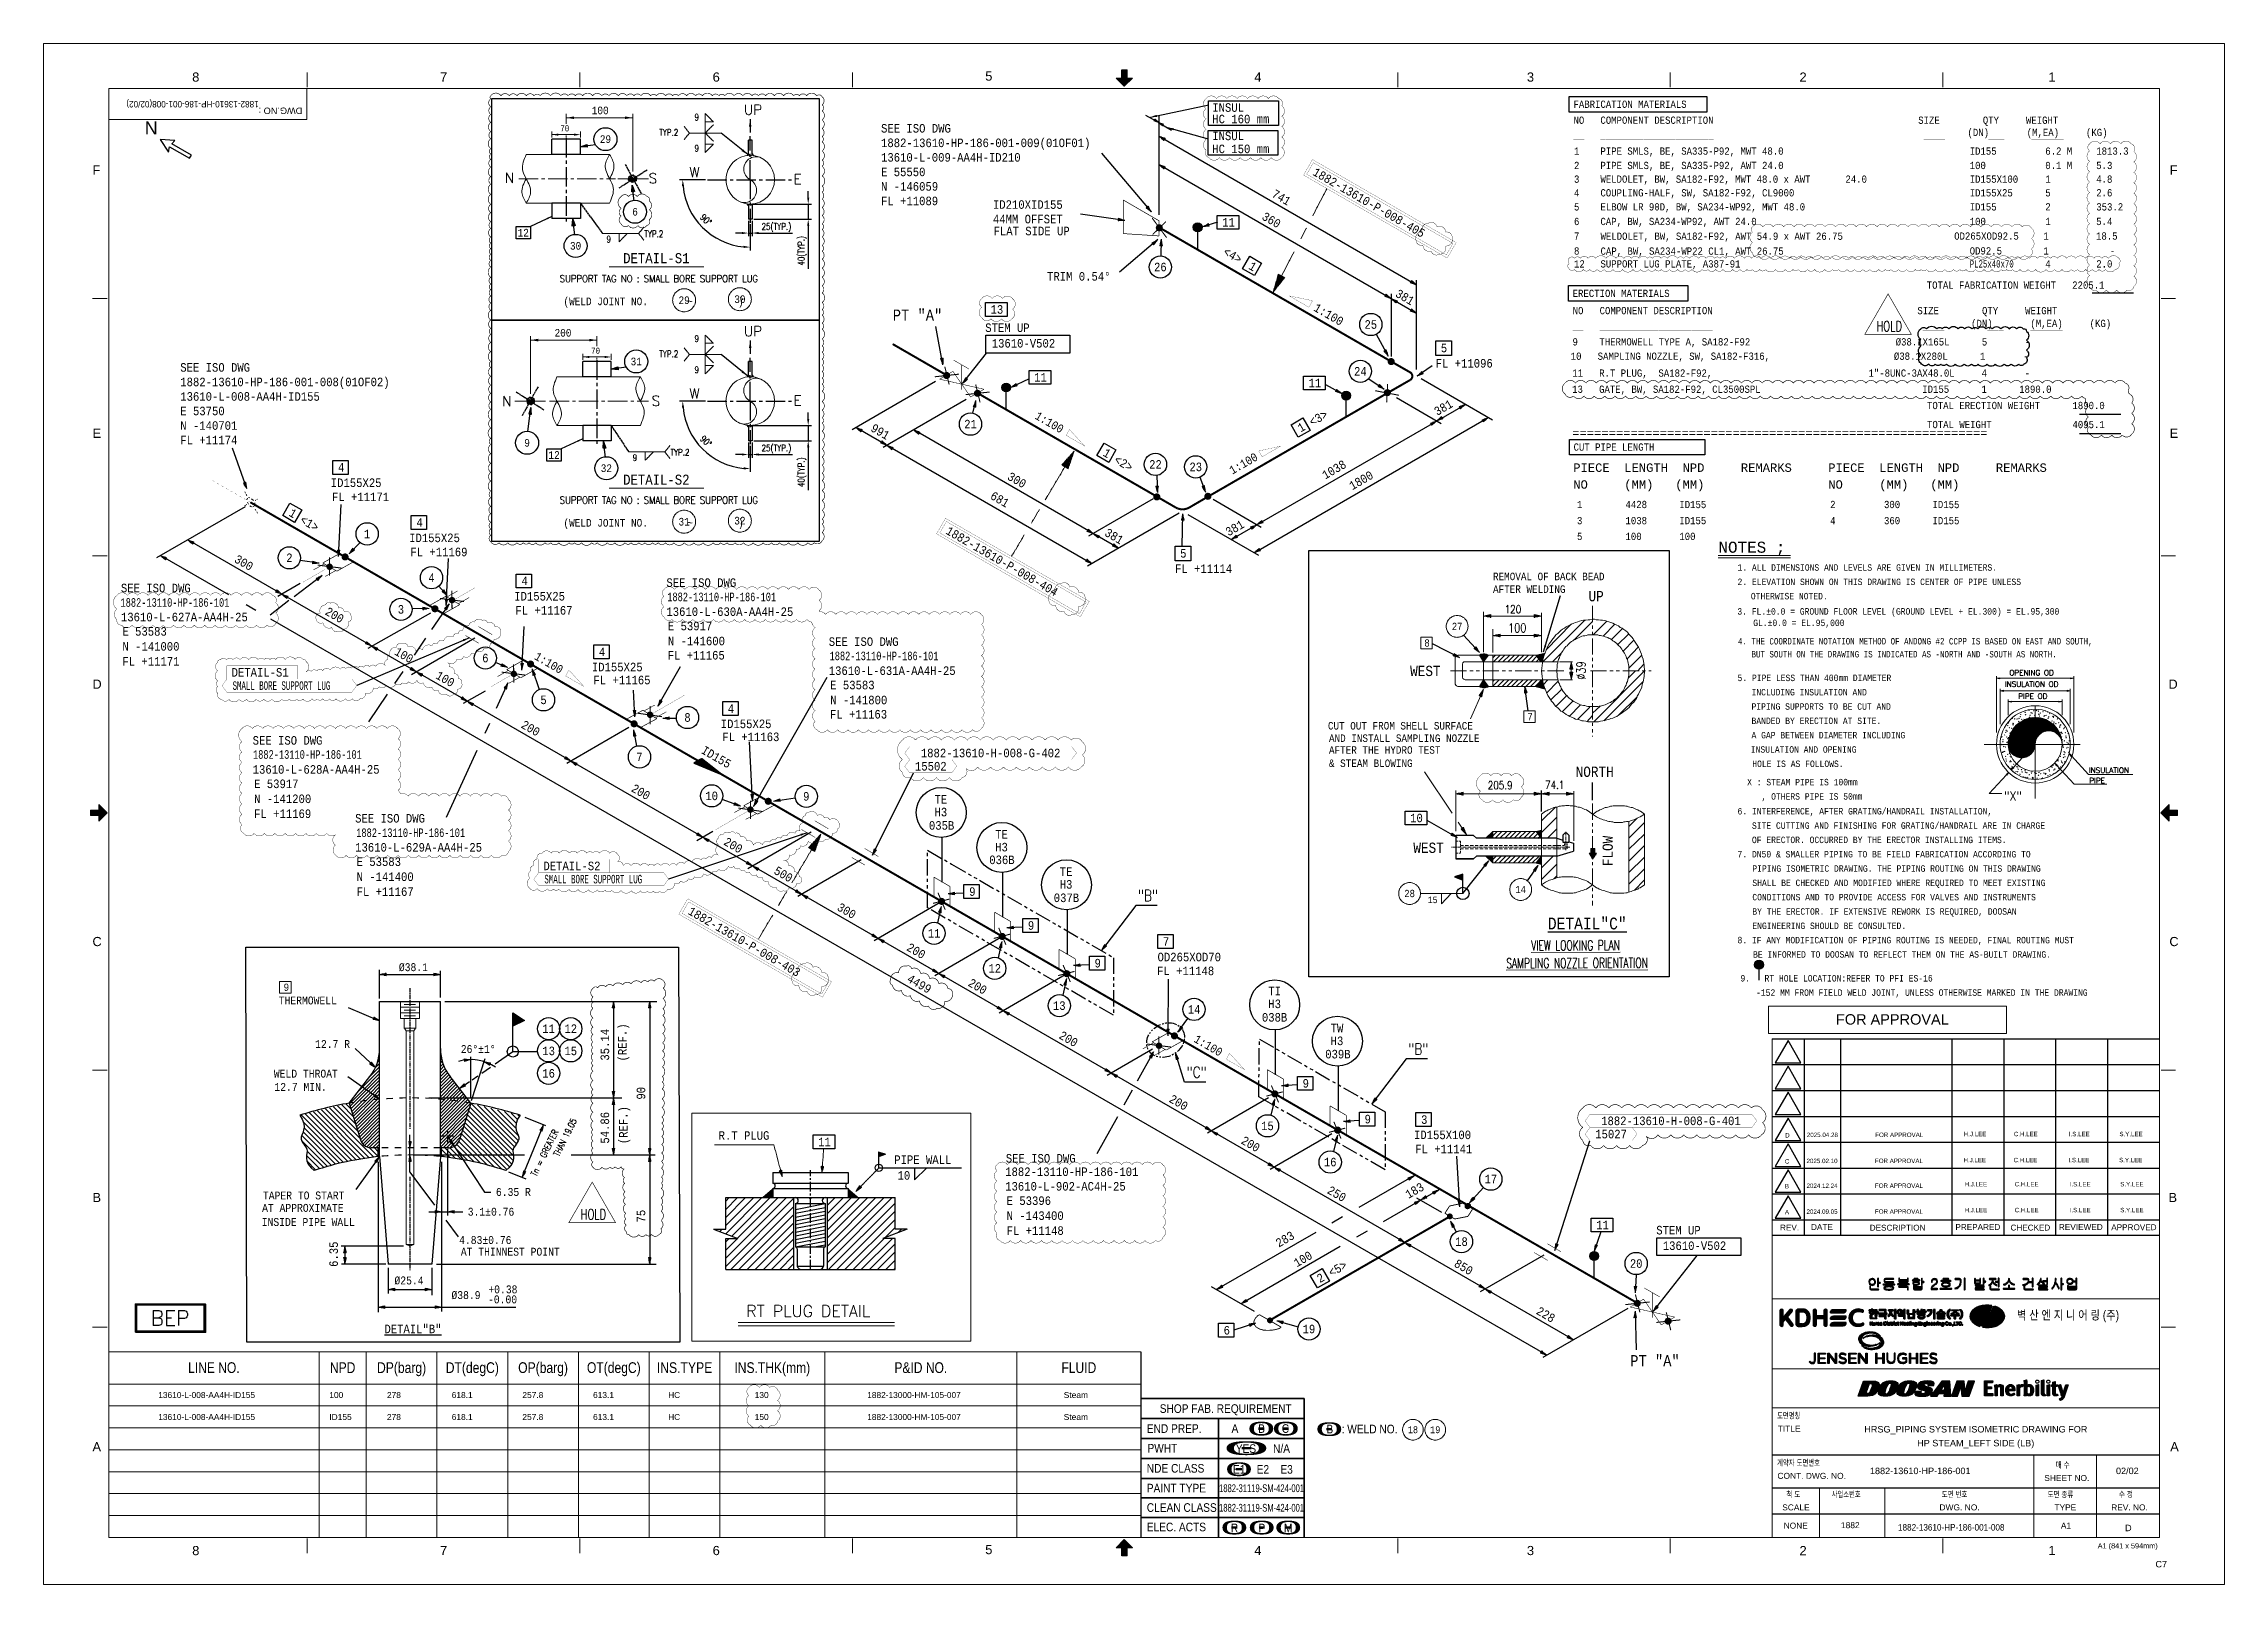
# Model space of a CAD drawing. Header units: inches. Extents: x 947 to 1788, y 0 to 594.
import ezdxf
from ezdxf.enums import TextEntityAlignment as Align

# ---------------------------------------------------------------- set-up
doc = ezdxf.new("R2010")
doc.units = ezdxf.units.IN
doc.header["$MEASUREMENT"] = 0
for name, pattern in [('CENTER', [2, 1.25, -0.25, 0.25, -0.25]), ('CENTER2', [1.125, 0.75, -0.125, 0.125, -0.125]), ('Dashed', [4.18782, 2.09391, -2.09391]), ('HIDDEN', [0.375, 0.25, -0.125]), ('PHANTOM2', [1.25, 0.625, -0.125, 0.125, -0.125, 0.125, -0.125]), ('Solid', [1, 1, 0])]:
    doc.linetypes.add(name, pattern=pattern)
for name, color, linetype in [('1', 7, 'Continuous'), ('13', 7, 'Continuous'), ('2', 2, 'Continuous'), ('3', 3, 'Continuous'), ('4', 4, 'Continuous'), ('BG 0 -1', 7, 'Continuous'), ('BG 09.title block', 7, 'Continuous'), ('BG _U+B808_U+C774_U+C5B4 1', 7, 'Continuous'), ('BG BG BG BG BG 2', 7, 'Continuous'), ('BG BG BG BG TITLETEXT', 7, 'Continuous'), ('BG BG BG Default', 7, 'Continuous'), ('BG Default', 7, 'Continuous'), ('BG F-ANNO-LOGO', 7, 'Continuous'), ('BG happy form$0$TITLE-BOX', 7, 'Continuous'), ('BG VPORT', 7, 'Continuous'), ('BG ÇÑ±¹Áö¿ª³\xad¹æ±â¼úÁÖ½ÄÈ¸»ç CI', 7, 'Continuous'), ('Border', 7, 'Continuous'), ('CO', 7, 'Continuous'), ('DIM-LINES', 7, 'Continuous'), ('DIM-TEXT', 7, 'Continuous'), ('DIMLINES', 7, 'Continuous'), ('FAB', 2, 'Continuous'), ('FITTINGS', 7, 'Continuous'), ('FRAME', 7, 'Continuous'), ('ISO-TEXT', 7, 'Continuous'), ('ISOTEXT', 7, 'Continuous'), ('MAT-LIST', 7, 'Continuous'), ('NOZZLES', 7, 'Continuous'), ('PIPE', 7, 'Continuous'), ('Rev.4', 6, 'Continuous'), ('WELDS', 7, 'Continuous'), ('yellow', 2, 'Continuous')]:
    doc.layers.add(name, color=color, linetype=linetype)
for name, color, linetype, lineweight in [('AM_0', 7, 'Continuous', 30), ('AM_3', 6, 'HIDDEN', 15), ('AM_4', 3, 'Continuous', 25), ('AM_7', 4, 'CENTER', 15), ('borderText', 2, 'Solid', 13), ('dottedUndimensionedSymbol', 2, 'Dashed', 13), ('fittingDimension', 2, 'Solid', 13), ('Level 20', 7, 'Continuous', 0), ('materialLabel', 2, 'Solid', 13), ('message', 2, 'Solid', 13), ('P', 250, 'Continuous', 100), ('spool', 2, 'Solid', 13), ('spoolIsoText', 2, 'Solid', 30), ('symbol', 2, 'Solid', 30), ('weldCyanLabel', 4, 'Solid', 13), ('weldDimension', 2, 'Solid', 13), ('weldLabel', 2, 'Solid', 13)]:
    doc.layers.add(name, color=color, linetype=linetype, lineweight=lineweight)
doc.styles.add('1882-13610-HP-186-001-008(01OF01)_MODEL-EMBED 1_DWG$0$Arial', font='arial.ttf')
doc.styles.add('Arial', font='arial.ttf')
doc.styles.add('fixedText', font='MONOTXT8.shx', dxfattribs={"width": 0.85})
doc.styles.add('MONOTXT', font='MONOTXT.shx', dxfattribs={"width": 0.8})
doc.styles.add('ROMAND', font='romans.shx', dxfattribs={"bigfont": 'whgtxt.shx'})
doc.styles.add('ROMANS', font='romans.shx', dxfattribs={"width": 0.8})
doc.styles.get("Standard").update_dxf_attribs({"font": 'arial.ttf'})
doc.styles.add('TXT', font='monotxt.shx')
doc.styles.add('txt.shx', font='txt.shx')
doc.dimstyles.new('FabISO-VA2', dxfattribs={"dimtxt": 3.05, "dimasz": 2.8, "dimexe": 2, "dimexo": 1, "dimgap": 1.4, "dimtad": 1, "dimdec": 1, "dimdsep": 46, "dimtxsty": 'fixedText', "dimcen": 0, "dimclrd": 4, "dimclre": 2, "dimclrt": 2, "dimadec": 1, "dimazin": 2, "dimtfac": 1, "dimtix": 1, "dimtmove": 0, "dimatfit": 0, "dimfxl": 1, "dimarcsym": 0})
doc.dimstyles.new('ISO-25', dxfattribs={"dimtxt": 2.5, "dimasz": 2.5, "dimexe": 1.25, "dimexo": 0.625, "dimtad": 1, "dimtxsty": 'Standard', "dimcen": 2.5, "dimclre": 4, "dimadec": 0, "dimazin": 0, "dimtfac": 1, "dimtmove": 0, "dimatfit": 3, "dimfxl": 1, "dimarcsym": 0})
doc.dimstyles.get("Standard").update_dxf_attribs({"dimtxt": 0.18, "dimasz": 0.18, "dimexe": 0.18, "dimexo": 0.0625, "dimgap": 0.09, "dimtad": 0, "dimtih": 1, "dimtoh": 1, "dimdec": 4, "dimzin": 0, "dimdsep": 46, "dimtxsty": 'Standard', "dimcen": 0.09, "dimadec": 0, "dimazin": 0, "dimtfac": 1, "dimtdec": 4, "dimtofl": 0, "dimtmove": 0, "dimatfit": 3, "dimfxl": 1, "dimtolj": 1, "dimtzin": 0, "dimarcsym": 0})

msp = doc.modelspace()

# ---------------------------------------------------------------- texts
at = {"color": 2, "style": 'ROMANS', "width": 0.8}
msp.add_text('205.9', height=3.105, dxfattribs=at).set_placement((1503.81, 306.52))
at = {"color": 2, "linetype": 'Continuous', "lineweight": 25, "style": 'txt.shx'}
msp.add_text('BEP', height=5.76, dxfattribs=at).set_placement((988.08, 99.79))
at = {"color": 2, "linetype": 'Continuous', "lineweight": 0, "attachment_point": 5, "style": 'ROMANS'}
for s, insert, char_height in [('\\A1;120', (1513.51, 375.94), 3.105), ('\\A1;100', (1515.15, 368.75), 3.45), ('\\A1;74.1', (1529.6, 308.21), 3.105)]:
    msp.add_mtext(s, dxfattribs=dict(at, insert=insert, char_height=char_height))
at = {"color": 2, "linetype": 'Continuous', "lineweight": 0, "insert": (1539.78, 352.31), "char_height": 3.45, "attachment_point": 5, "rotation": 90, "style": 'ROMANS'}
msp.add_mtext('\\A1;%%C39', dxfattribs=at)
at = {"layer": '1', "color": 2, "linetype": 'Continuous', "lineweight": 0, "style": 'ROMANS', "width": 0.857082}
for p in [(1184.16, 503.38), (1184.16, 418)]:
    msp.add_text('SUPPORT TAG NO : SMALL BORE SUPPORT LUG', height=2.7909, dxfattribs=at).set_placement(p, align=Align.MIDDLE_CENTER)
at = {"layer": '1', "color": 4, "linetype": 'Continuous', "lineweight": 0, "style": 'MONOTXT'}
msp.add_text('NOTES ;', height=4.263, dxfattribs=at).set_placement((1605.67, 399.86), align=Align.MIDDLE_CENTER)
at = {"layer": '2', "style": 'fixedText', "width": 0.85}
for s, p in [('26', (1377.55, 507.88)), ('25', (1458.7, 485.72)), ('24', (1454.68, 467.67)), ('21', (1304.33, 447.31)), ('22', (1375.65, 431.77)), ('23', (1391.19, 430.82)), ('1', (1071.65, 404.99)), ('2', (1041.66, 395.77)), ('4', (1096.46, 388.08)), ('3', (1084.68, 375.89)), ('6', (1117.24, 357.13)), ('5', (1139.67, 341.01)), ('8', (1195.19, 334.21)), ('7', (1176.67, 319.02)), ('10', (1204.52, 303.99)), ('9', (1240.99, 303.79)), ('11', (1290.28, 251)), ('12', (1313.68, 237.49)), ('13', (1338.56, 223.13)), ('14', (1390.54, 221.66)), ('11', (1141.64, 214.23)), ('12', (1150.17, 214.23)), ('13', (1141.64, 205.68)), ('15', (1150.17, 205.68)), ('16', (1141.64, 197.03)), ('15', (1418.85, 176.77)), ('16', (1443.05, 162.8)), ('17', (1504.99, 156.24)), ('18', (1493.66, 132.13)), ('20', (1561.04, 123.69)), ('19', (1434.85, 98.45))]:
    msp.add_text(s, height=3.3, dxfattribs=at).set_placement(p, align=Align.MIDDLE_CENTER)
at = {"layer": '2', "color": 4, "linetype": 'Continuous', "lineweight": 0, "style": 'ROMANS'}
for s, height, p in [('INSULATION OD', 2.0625, (1703.22, 346.02)), ('OPENING OD', 2.062, (1704.96, 350.45)), ('PIPE OD', 2.062, (1708.34, 341.4)), ('INSULATION', 2.062, (1735.62, 312.81)), ('PIPE', 2.062, (1735.76, 308.83))]:
    msp.add_text(s, height=height, dxfattribs=at).set_placement(p)
at = {"layer": '2', "color": 4, "linetype": 'Continuous', "lineweight": 0, "style": 'ROMANS', "width": 0.900007}
msp.add_text('"X"', height=3.437, dxfattribs=at).set_placement((1702.92, 302.18))
at = {"layer": '2', "style": 'ROMANS'}
msp.add_text('RT PLUG DETAIL', height=4.4787, dxfattribs=at).set_placement((1217.88, 103.1))
at = {"layer": '2', "style": '1882-13610-HP-186-001-008(01OF01)_MODEL-EMBED 1_DWG$0$Arial'}
for s, height, width, p in [('13610-L-008-AA4H-ID155', 2.2931, 1.002891, (991.1, 74.14)), ('100', 2.293, 1.008516, (1057.05, 74.14)), ('278', 2.293, 1.008516, (1079.28, 74.14)), ('618.1 ', 2.293, 1.008516, (1104.26, 74.14)), ('257.8 ', 2.293, 1.008516, (1131.51, 74.14)), ('613.1 ', 2.293, 1.008516, (1158.76, 74.14)), ('HC', 2.293, 0.992063, (1187.76, 74.14)), ('130', 2.293, 1.008516, (1221.1, 74.14)), ('1882-13000-HM-105-007', 2.2931, 1.00296, (1264.5, 74.14)), ('Steam', 2.293, 1.013128, (1340.28, 74.14)), ('13610-L-008-AA4H-ID155', 2.2931, 1.002891, (991.1, 65.67)), ('ID155', 2.293, 1.008516, (1057.05, 65.67)), ('278', 2.293, 1.008516, (1079.28, 65.67)), ('618.1 ', 2.293, 1.008516, (1104.26, 65.67)), ('257.8 ', 2.293, 1.008516, (1131.51, 65.67)), ('613.1 ', 2.293, 1.008516, (1158.76, 65.67)), ('HC', 2.293, 0.992063, (1187.76, 65.67)), ('150', 2.293, 1.008516, (1221.1, 65.67)), ('1882-13000-HM-105-007', 2.2931, 1.00296, (1264.5, 65.67)), ('Steam', 2.293, 1.013128, (1340.28, 65.67))]:
    msp.add_text(s, height=height, dxfattribs=dict(at, width=width)).set_placement(p, align=Align.TOP_LEFT)
at = {"layer": '3', "lineweight": 13, "style": 'fixedText', "width": 0.85}
for s, p in [('DETAIL-S1', (1183.18, 511.29)), ('DETAIL-S2', (1183.18, 425.9))]:
    msp.add_text(s, height=3.869, dxfattribs=at).set_placement(p, align=Align.MIDDLE_CENTER)
at = {"layer": '3', "style": 'ROMANS', "width": 0.7}
for p in [(1659.59, 485.06), (1159.86, 142.65)]:
    msp.add_text('HOLD ', height=4, dxfattribs=at).set_placement(p, align=Align.MIDDLE_CENTER)
at = {"layer": '3', "color": 2, "linetype": 'Continuous', "lineweight": 0, "style": 'TXT', "width": 0.857082}
for s, height, p in [('REMOVAL OF BACK BEAD', 2.8982, (1505.83, 387.13)), ('AFTER WELDING', 2.8982, (1505.83, 382.25)), ('CUT OUT FROM SHELL SURFACE', 2.8982, (1442.17, 329.57)), ('AND INSTALL SAMPLING NOZZLE', 2.8982, (1442.57, 324.78)), ('AFTER THE HYDRO TEST', 2.8982, (1442.57, 320.23)), ('& STEAM BLOWING', 2.8982, (1442.57, 315.12)), ('15', 2.52, (1480.69, 262.64))]:
    msp.add_text(s, height=height, dxfattribs=at).set_placement(p)
msp.add_text('FLOW', height=3.931, rotation=90, dxfattribs=at).set_placement((1552.02, 276.92))
at = {"layer": '3', "lineweight": 30, "style": 'ROMANS', "width": 0.8}
for s, p in [('"B"', (1368.86, 267.7)), ('"B"', (1473.15, 208.55)), ('"C"', (1387.65, 199.58))]:
    msp.add_text(s, height=4.29, dxfattribs=at).set_placement(p, align=Align.TOP_LEFT)
at = {"layer": '3', "color": 2, "style": 'MONOTXT', "width": 0.8566}
for s, height, p in [('%%UDETAIL"C"', 4.554, (1542.18, 254.79)), ('%%UDETAIL"B"', 3.3, (1089.32, 98.48))]:
    msp.add_text(s, height=height, dxfattribs=at).set_placement(p, align=Align.MIDDLE_CENTER)
at = {"layer": 'BG 0 -1', "color": 7, "style": 'Arial'}
for s, height, width, p in [('8', 3.54, 1.008516, (1005.56, 581.12)), ('7', 3.54, 1.008516, (1101.14, 581.12)), ('6', 3.54, 1.008516, (1206.27, 581.12)), ('5', 3.54, 1.008516, (1311.39, 581.46)), ('4', 3.54, 1.008516, (1415.16, 581.12)), ('3', 3.54, 1.008516, (1520.28, 581.12)), ('2', 3.54, 1.008516, (1625.41, 581.12)), ('1', 3.54, 1.008516, (1721.36, 581.1)), ('8', 3.54, 1.008516, (1005.56, 13.03)), ('7', 3.54, 1.008516, (1101.14, 13.05)), ('6', 3.54, 1.008516, (1206.27, 13.05)), ('5', 3.54, 1.008516, (1311.39, 13.39)), ('4', 3.54, 1.008516, (1415.16, 13.05)), ('3', 3.54, 1.008516, (1520.28, 13.05)), ('2', 3.54, 1.008516, (1625.41, 13.05)), ('1', 3.54, 1.008516, (1721.36, 13.05)), ('A1 (841 x 594mm)', 2, 1.007335, (1750.6, 14.61))]:
    msp.add_text(s, height=height, dxfattribs=dict(at, width=width)).set_placement(p, align=Align.MIDDLE)
at = {"layer": 'BG 0 -1', "color": 4, "style": 'Arial', "width": 1.010263}
msp.add_text('DWG.NO : ', height=2.5, rotation=180, dxfattribs=at).set_placement((1046.63, 568.1), align=Align.MIDDLE_LEFT)
at = {"layer": 'BG 0 -1', "color": 7, "style": 'Arial'}
for s, height, width, p in [('F', 3.54, 0.993934, (965.72, 543.5)), ('F', 3.54, 0.993934, (1766.82, 543.5)), ('E', 3.54, 1.004063, (965.72, 442.02)), ('E', 3.54, 1.004063, (1766.79, 442.02)), ('D', 3.54, 0.992063, (965.72, 345.28)), ('D', 3.54, 0.992063, (1766.32, 345.28)), ('C', 3.54, 0.992063, (965.72, 246.06)), ('C', 3.54, 0.992063, (1766.67, 246.06)), ('B ', 3.537, 1.005373, (965.72, 147.39)), ('B ', 3.537, 1.005373, (1766.32, 147.39)), ('벽 산 엔 지 니 어 링 (주)', 3.5574, 0.808848, (1707.9, 102.08)), ('A', 3.54, 1.004063, (965.72, 51.29)), ('A', 3.54, 1.004063, (1766.98, 51.29))]:
    msp.add_text(s, height=height, dxfattribs=dict(at, width=width)).set_placement(p)
at = {"layer": 'BG 09.title block', "color": 7, "style": 'Arial'}
for s, width, p in [('REV.', 1.000881, (1620.2, 137.56)), ('DATE', 1.004333, (1632.68, 137.77)), ('DESCRIPTION', 1.000365, (1661.86, 137.51)), ('PREPARED', 0.999338, (1692.81, 137.77)), ('CHECKED', 0.996974, (1713.07, 137.55)), ('REVIEWED', 1.010172, (1732.51, 137.77)), ('APPROVED', 1.000499, (1752.99, 137.68))]:
    msp.add_text(s, height=2.25, dxfattribs=dict(at, width=width)).set_placement(p, align=Align.MIDDLE)
at = {"layer": 'BG BG BG BG TITLETEXT', "color": 4, "style": 'Arial'}
for s, height, width, p in [('LINE NO.', 4.146, 0.800705, (1012.55, 83.56)), ('NPD', 4.146, 0.80406, (1062.2, 83.56)), ('DP(barg)', 4.146, 0.806291, (1084.93, 83.56)), ('DT(degC)', 4.146, 0.805416, (1112.21, 83.56)), ('OP(barg)', 4.146, 0.806696, (1139.49, 83.56)), ('OT(degC)', 4.146, 0.805802, (1166.78, 83.56)), ('INS.TYPE', 4.146, 0.809963, (1194.06, 83.56)), ('INS.THK(mm)', 4.1456, 0.803775, (1227.89, 83.56)), ('P&ID NO.', 4.146, 0.801737, (1285.17, 83.56)), ('FLUID', 4.146, 0.803157, (1346.11, 83.56)), ('A       B      C', 3.3327, 0.840889, (1416.1, 60.07)), ('  B   : WELD NO.  ', 3.3327, 0.840889, (1455.28, 59.88)), ('YES      N/A', 3.3327, 0.840889, (1417.09, 52.35)), ('E1    E2    E3', 3.3327, 0.840889, (1417.09, 44.34)), ('1882-31119-SM-424-001', 3, 0.7, (1416.58, 37.07)), ('1882-31119-SM-424-001', 3, 0.7, (1416.58, 29.53)), ('R', 3.33, 0.840889, (1406.14, 21.73)), ('P', 3.33, 0.840889, (1416.67, 21.73)), ('M', 3.33, 0.840889, (1426.85, 21.73))]:
    msp.add_text(s, height=height, dxfattribs=dict(at, width=width)).set_placement(p, align=Align.MIDDLE_CENTER)
at = {"layer": 'BG BG BG BG TITLETEXT', "color": 4, "style": 'Arial', "width": 0.840889}
for s, height, p in [('END PREP.', 3.333, (1372.31, 60.07)), ('PWHT', 3.333, (1372.56, 52.5)), ('NDE CLASS', 3.333, (1372.31, 44.74)), ('PAINT TYPE', 3.333, (1372.31, 37.1)), ('CLEAN CLASS', 3.3327, (1372.31, 29.62)), ('ELEC. ACTS', 3.333, (1372.31, 22.12))]:
    msp.add_text(s, height=height, dxfattribs=at).set_placement(p, align=Align.MIDDLE_LEFT)
at = {"layer": 'BG VPORT', "color": 7, "style": 'Arial'}
for s, width, p in [('도면명칭', 0.752508, (1615.4, 63.9)), ('TITLE', 1.012319, (1615.6, 58.89)), ('계약자 도면번호', 0.761293, (1615.37, 45.74)), ('CONT. DWG. NO.', 1.006777, (1615.52, 40.69)), (' SHEET NO.', 1.00288, (1717.54, 39.86)), ('매 수', 0.780824, (1722.78, 44.92)), ('척 도', 0.780824, (1618.93, 33.57)), ('사업소번호', 0.752508, (1636.45, 33.57)), ('도면 번호', 0.767495, (1678.86, 33.57)), ('도면 종류', 0.767495, (1719.71, 33.53)), ('수 정', 0.780824, (1747.19, 33.57)), ('SCALE', 1.002175, (1617.37, 28.52)), ('DWG. NO.', 1.010364, (1678, 28.52)), ('TYPE', 1.001693, (1722.35, 28.52)), (' REV. NO.', 1.000881, (1743.35, 28.51)), ('NONE', 0.997208, (1617.94, 21.5)), ('1882', 1.008516, (1640.02, 21.67)), ('A1', 1.006087, (1724.83, 21.49))]:
    msp.add_text(s, height=2.3, dxfattribs=dict(at, width=width)).set_placement(p)
at = {"layer": 'borderText', "style": 'fixedText'}
for s, p in [('=========================================================', (1536.38, 442.28)), ('PIECE  LENGTH  NPD     REMARKS     PIECE  LENGTH  NPD     REMARKS     ', (1536.78, 428.91)), ('NO     (MM)   (MM)                 NO     (MM)   (MM)                  ', (1536.78, 422.42))]:
    msp.add_text(s, height=3.2463, dxfattribs=at).set_placement(p)
at = {"layer": 'DIM-TEXT', "color": 2, "style": 'MONOTXT', "width": 0.8566}
for s, rotation, p in [('741', 330, (1420.22, 535.13)), ('360', 330, (1416.37, 526.4)), ('381', 330, (1467.87, 496.67)), ('381', 30, (1484.32, 450.45)), ('991', 330, (1265.54, 444.82)), ('1038', 30, (1441.12, 425.92)), ('1800', 30, (1451.56, 421.76)), ('681', 330, (1311.63, 418.72)), ('300', 330, (1318.23, 426.15)), ('381', 330, (1355.72, 404.5)), ('381', 30, (1403.87, 404)), ('300', 330, (1020.12, 394.3)), ('200', 330, (1055.1, 374.11)), ('100', 330, (1081.87, 358.66)), ('100', 330, (1097.77, 349.48)), ('200', 330, (1130.7, 330.47)), ('ID155', 330, (1200.2, 320.61)), ('200', 330, (1173.2, 305.93)), ('200', 330, (1208.83, 285.36)), ('500', 330, (1228.18, 274.19)), ('300', 330, (1252.58, 260.1)), ('200', 330, (1279.38, 244.63)), ('4499', 330, (1279.54, 232.54)), ('200', 330, (1303.08, 230.95)), ('35.14', 90, (1164.97, 201.92)), ('(REF.)', 90, (1171.71, 201.6)), ('200', 330, (1338.14, 210.7)), ('90', 90, (1178.9, 186.89)), ('200', 330, (1380.59, 186.2)), ('54.86', 90, (1164.97, 169.9)), ('(REF.)', 90, (1172.08, 169.71)), ('200', 330, (1408.35, 170.17)), ('250', 330, (1441.58, 150.98)), ('183', 30, (1473.21, 148.58)), ('75', 90, (1178.9, 139.53)), ('283', 30, (1423.24, 129.83)), ('6.35', 90, (1060.37, 122.39)), ('100', 30, (1430.17, 122.18)), ('850', 330, (1490.51, 122.73)), ('228', 330, (1522.19, 104.44))]:
    msp.add_text(s, height=3.3, rotation=rotation, dxfattribs=at).set_placement(p)
at = {"layer": 'FAB', "color": 2, "linetype": 'Continuous', "lineweight": 0, "style": 'ROMANS'}
for s, height, p in [('UP', 3.848, (1216.93, 566.59)), ('N', 3.85, (1124.72, 540.29)), ('S', 3.85, (1180.19, 540.16)), ('W', 3.85, (1195.93, 542.58)), ('E', 3.85, (1236.08, 539.87)), ('UP', 3.848, (1216.93, 481.21)), ('N', 3.85, (1123.69, 454.2)), ('S', 3.85, (1181.36, 454.36)), ('W', 3.85, (1195.93, 457.2)), ('E', 3.85, (1236.08, 454.49))]:
    msp.add_text(s, height=height, dxfattribs=at).set_placement(p)
at = {"layer": 'FAB', "color": 2, "linetype": 'Continuous', "lineweight": 0, "style": 'ROMAND', "width": 0.665634}
for s, p in [('%%UVIEW LOOKING PLAN', (1520.53, 244.36)), ('%%USAMPLING NOZZLE ORIENTATION', (1510.96, 237.53))]:
    msp.add_text(s, height=3.8521, rotation=0.19413, dxfattribs=at).set_placement(p)
at = {"layer": 'fittingDimension', "style": 'fixedText', "width": 0.85}
for rotation, p in [(329.83757, (1333.97, 446.63)), (29.83757, (1410.38, 430.74)), (329.83757, (1140.94, 353.89)), (329.83757, (1395.26, 206.38))]:
    msp.add_text('1:100', height=3.2, rotation=rotation, dxfattribs=at).set_placement(p, align=Align.CENTER)
at = {"layer": 'FRAME', "color": 2, "style": 'Arial', "width": 0.9}
msp.add_text('1882-13610-HP-186-001-008(02/02)', height=2.5, rotation=180, dxfattribs=at).set_placement((1029.81, 571.9))
at = {"layer": 'FRAME', "color": 2}
for s, height, style, width, p in [('N', 5, 'Arial', 0.992063, (985.88, 559)), ('3. FL.±0.0 = GROUND FLOOR LEVEL (GROUND LEVEL + EL.300) = EL.95,300', 2.5, 'MONOTXT', 0.8566, (1600.05, 373.86)), (' GL.±0.0 = EL.95,000', 2.5, 'MONOTXT', 0.8566, (1604.32, 369.45)), ('FOR APPROVAL', 4, 'Arial', 1.000881, (1638.08, 215.82)), ('D', 1.7, 'Arial', 1.004063, (1618.51, 172.27)), ('2025.04.28', 1.7, 'Arial', 1.008516, (1626.85, 172.44)), ('FOR APPROVAL', 1.7, 'Arial', 1.000881, (1653.24, 172.46)), ('H.J.LEE', 1.7, 'Arial', 0.994425, (1687.4, 172.77)), ('C.H.LEE', 1.7, 'Arial', 0.994425, (1706.7, 172.77)), ('I.S.LEE', 1.7, 'Arial', 0.999741, (1727.9, 172.77)), ('S.Y.LEE', 1.7, 'Arial', 1.001253, (1747.4, 172.77)), ('C', 1.7, 'Arial', 1.004063, (1618.39, 162.24)), ('2025.02.10', 1.7, 'Arial', 1.008516, (1626.73, 162.4)), ('FOR APPROVAL', 1.7, 'Arial', 1.000881, (1653.13, 162.43)), ('H.J.LEE', 1.7, 'Arial', 0.994425, (1687.28, 162.74)), ('C.H.LEE', 1.7, 'Arial', 0.994425, (1706.58, 162.74)), ('I.S.LEE', 1.7, 'Arial', 0.999741, (1727.78, 162.74)), ('S.Y.LEE', 1.7, 'Arial', 1.001253, (1747.28, 162.74)), ('B', 1.7, 'Arial', 1.004063, (1618.39, 152.67)), ('2024.12.24', 1.7, 'Arial', 1.008516, (1626.73, 152.83)), ('FOR APPROVAL', 1.7, 'Arial', 1.000881, (1653.13, 152.86)), ('H.J.LEE', 1.7, 'Arial', 0.994425, (1687.72, 153.44)), ('C.H.LEE', 1.7, 'Arial', 0.994425, (1707.02, 153.44)), ('I.S.LEE', 1.7, 'Arial', 0.999741, (1728.22, 153.44)), ('S.Y.LEE', 1.7, 'Arial', 1.001253, (1747.72, 153.44)), ('A', 1.7, 'Arial', 1.004063, (1618.39, 142.69)), ('2024.09.05', 1.7, 'Arial', 1.008516, (1626.73, 142.85)), ('FOR APPROVAL', 1.7, 'Arial', 1.000881, (1653.13, 142.88)), ('H.J.LEE', 1.7, 'Arial', 0.994425, (1687.72, 143.46)), ('C.H.LEE', 1.7, 'Arial', 0.994425, (1707.02, 143.46)), ('I.S.LEE', 1.7, 'Arial', 0.999741, (1728.22, 143.46)), ('S.Y.LEE', 1.7, 'Arial', 1.001253, (1747.72, 143.46)), ('HRSG_PIPING SYSTEM ISOMETRIC DRAWING FOR ', 2.5, 'Arial', 1.003287, (1649.01, 58.56)), (' HP STEAM_LEFT SIDE (LB) ', 2.5, 'Arial', 1.003287, (1668.42, 53.22)), ('1882-13610-HP-186-001', 2.5, 'Arial', 1.004634, (1651.18, 42.5)), ('02/02', 2.5, 'Arial', 1.002578, (1746.08, 42.5)), ('1882-13610-HP-186-001-008', 2.5, 'Arial', 0.9, (1662.01, 20.74)), ('D', 2.5, 'Arial', 1.004063, (1749.58, 20.5)), ('C7', 2.5, 'Arial', 1.004063, (1761.3, 6.54))]:
    msp.add_text(s, height=height, dxfattribs=dict(at, style=style, width=width)).set_placement(p)
at = {"layer": 'FRAME', "color": 2, "style": 'MONOTXT', "width": 0.8566}
for s, p in [('1. ALL DIMENSIONS AND LEVELS ARE GIVEN IN MILLIMETERS.', (1600.12, 392.03)), ('2. ELEVATION SHOWN ON THIS DRAWING IS CENTER OF PIPE UNLESS', (1600.12, 386.51)), ('    OTHERWISE NOTED.', (1597.85, 380.99)), ('5. PIPE LESS THAN 400mm DIAMETER', (1600.12, 349.48)), ('  INCLUDING INSULATION AND', (1601.82, 343.96)), ('  PIPING SUPPORTS TO BE CUT AND ', (1601.82, 338.44)), ('  A GAP BETWEEN DIAMETER INCLUDING', (1601.82, 327.4)), ('  BANDED BY ERECTION AT SITE.', (1601.82, 332.92)), ('  INSULATION AND OPENING', (1601.54, 321.88)), ('  HOLE IS AS FOLLOWS.', (1602.11, 316.36)), ('  X : STEAM PIPE IS 100mm', (1600.12, 309.29)), ('     , OTHERS PIPE IS 50mm', (1600.12, 303.77)), ('6. INTERFERENCE, AFTER GRATING/HANDRAIL INSTALLATION, ', (1600.12, 298.06)), ('   SITE CUTTING AND FINISHING FOR GRATING/HANDRAIL ARE IN CHARGE', (1600.12, 292.54)), ('   OF ERECTOR. OCCURRED BY THE ERECTOR INSTALLING ITEMS.', (1600.12, 287.02)), ('7. DN50 & SMALLER PIPING TO BE FIELD FABRICATION ACCORDING TO ', (1600.12, 281.5)), ('    SHALL BE CHECKED AND MODIFIED WHERE REQUIRED TO MEET EXISTING ', (1598.42, 270.46)), ('    PIPING ISOMETRIC DRAWING. THE PIPING ROUTING ON THIS DRAWING', (1598.42, 275.98)), ('    CONDITIONS AND TO PROVIDE ACCESS FOR VALVES AND INSTRUMENTS ', (1598.42, 264.94)), ('    BY THE ERECTOR. IF EXTENSIVE REWORK IS REQUIRED, DOOSAN', (1598.42, 259.42)), ('    ENGINEERING SHOULD BE CONSULTED.', (1598.42, 253.9)), ('8. IF ANY MODIFICATION OF PIPING ROUTING IS NEEDED, FINAL ROUTING MUST ', (1600.12, 248.38)), ('    BE INFORMED TO DOOSAN TO REFLECT THEM ON THE AS-BUILT DRAWING.', (1598.7, 242.86)), ('9.   RT HOLE LOCATION:REFER TO PFI ES-16 ', (1601.27, 233.67)), ('    -152 MM FROM FIELD WELD JOINT, UNLESS OTHERWISE MARKED IN THE DRAWING ', (1599.85, 228.15))]:
    msp.add_text(s, height=2.5, dxfattribs=at).set_placement(p, align=Align.MIDDLE_LEFT)
at = {"layer": 'FRAME', "color": 2, "char_height": 2.5, "width": 378.0263, "attachment_point": 1, "style": 'MONOTXT'}
for s, insert in [('4. THE COORDINATE NOTATION METHOD OF ANDONG #2 CCPP IS BASED ON EAST AND SOUTH, ', (1600.31, 364.85)), ('   BUT SOUTH ON THE DRAWING IS INDICATED AS -NORTH AND -SOUTH AS NORTH.', (1600.31, 359.86))]:
    msp.add_mtext(s, dxfattribs=dict(at, insert=insert))
at = {"layer": 'ISO-TEXT', "color": 2, "style": 'MONOTXT'}
for s, height, width, p in [('HC 160 mm', 3.3, 0.8566, (1397.57, 563.28)), ('INSUL', 3.3, 0.8566, (1397.57, 567.72)), ('SEE ISO DWG', 3.3, 0.8566, (1269.83, 559.7)), ('1882-13610-HP-186-001-009(01OF01)', 3.3, 0.8566, (1269.83, 554.1)), ('HC 150 mm', 3.3, 0.8566, (1397.57, 551.77)), ('INSUL', 3.3, 0.8566, (1397.57, 556.79)), ('13610-L-009-AA4H-ID210', 3.3, 0.8566, (1269.83, 548.5)), ('E 55550', 3.3, 0.8566, (1269.83, 542.9)), ('N -146059', 3.3, 0.8566, (1269.83, 537.3)), ('FL +11089', 3.3, 0.8566, (1269.83, 531.7)), ('ID210XID155', 3.3, 0.8566, (1312.98, 530.31)), ('44MM OFFSET', 3.3, 0.8566, (1312.98, 524.71)), ('FLAT SIDE UP', 3.3, 0.8566, (1313.23, 520.12)), ('11', 3.3, 0.8566, (1401.4, 523.46)), ('TRIM 0.54%%D', 3.3, 0.8566, (1333.86, 502.62)), ('13', 3.3, 0.8566, (1312.06, 489.87)), ('STEM UP', 3.3, 0.8566, (1310.01, 482.83)), ('13610-V502', 3.3, 0.8566, (1312.52, 476.83)), ('FL +11096', 3.3, 0.8566, (1483.72, 469.11)), ('5', 3.3, 0.8566, (1485.71, 475.01)), ('SEE ISO DWG', 3.3, 0.8566, (999.58, 467.52)), ('1882-13610-HP-186-001-008(01OF02)', 3.3, 0.8566, (999.58, 461.92)), ('11', 3.3, 0.8566, (1328.87, 463.7)), ('11', 3.3, 0.8566, (1434.73, 461.55)), ('13610-L-008-AA4H-ID155', 3.3, 0.8566, (999.58, 456.32)), ('E 53750', 3.3, 0.8566, (999.58, 450.72)), ('N -140701', 3.3, 0.8566, (999.58, 445.12)), ('FL +11174', 3.3, 0.8566, (999.58, 439.52)), ('4', 3.3, 0.8566, (1060.41, 428.99)), ('ID155X25', 3.3, 0.8566, (1057.62, 423.06)), ('FL +11171', 3.3, 0.8566, (1058.09, 417.62)), ('ID155X25', 3.3, 0.8566, (1087.85, 401.81)), ('4', 3.3, 0.8566, (1090.64, 407.74)), ('FL +11169', 3.3, 0.8566, (1088.32, 396.37)), ('5', 3.3, 0.8566, (1385.18, 395.85)), ('4', 3.3, 0.8566, (1131.15, 385.24)), ('SEE ISO DWG', 3.3, 0.8566, (1187.05, 384.56)), ('FL +11114', 3.3, 0.8566, (1383.2, 389.96)), ('1882-13110-HP-186-101', 3.3, 0.7, (976.53, 376.89)), ('SEE ISO DWG', 3.3, 0.8566, (976.7, 382.48)), ('ID155X25', 3.3, 0.8566, (1128.36, 379.31)), ('1882-13110-HP-186-101', 3.3, 0.7, (1187.38, 379.05)), ('UP', 3.96, 0.8566, (1542.66, 379.03)), ('13610-L-627A-AA4H-25', 3.3, 0.8566, (976.7, 371.28)), ('FL +11167', 3.3, 0.8566, (1128.84, 373.87)), ('13610-L-630A-AA4H-25', 3.3, 0.8566, (1187.05, 373.36)), ('E 53917', 3.3, 0.8566, (1187.62, 367.82)), ('E 53583', 3.3, 0.8566, (977.26, 365.74)), ('N -141000', 3.3, 0.8566, (977.26, 359.96)), ('N -141600', 3.3, 0.8566, (1187.62, 362.04)), ('SEE ISO DWG', 3.3, 0.8566, (1249.66, 361.81)), ('FL +11171', 3.3, 0.8566, (977.26, 354.21)), ('DETAIL-S1', 3.3, 0.8566, (1019.37, 349.96)), ('ID155X25', 3.3, 0.8566, (1158.31, 352.01)), ('4', 3.3, 0.8566, (1161.03, 357.89)), ('FL +11165', 3.3, 0.8566, (1187.55, 356.56)), ('13610-L-631A-AA4H-25', 3.3, 0.8566, (1249.66, 350.61)), ('1882-13110-HP-186-101', 3.3, 0.7, (1249.98, 356.3)), ('WEST', 3.96, 0.8566, (1473.87, 350.18)), ('SMALL BORE SUPPORT LUG', 3.3, 0.6, (1019.75, 344.86)), ('FL +11165', 3.3, 0.8566, (1158.92, 347)), ('E 53583', 3.3, 0.8566, (1250.22, 345.07)), ('4', 3.3, 0.8566, (1210.73, 335.99)), ('N -141800', 3.3, 0.8566, (1250.22, 339.29)), ('FL +11163', 3.3, 0.8566, (1250.15, 333.81)), ('ID155X25', 3.3, 0.8566, (1208.01, 330.11)), ('FL +11163', 3.3, 0.8566, (1208.61, 325.1)), ('SEE ISO DWG', 3.3, 0.8566, (1027.5, 323.73)), ('1882-13110-HP-186-101', 3.3, 0.7, (1027.63, 318.29)), ('13610-L-628A-AA4H-25', 3.3, 0.8566, (1027.5, 312.53)), ('NORTH', 3.96, 0.8566, (1537.7, 311.31)), ('E 53917', 3.3, 0.8566, (1028.06, 306.99)), ('N -141200', 3.3, 0.8566, (1028.06, 301.21)), ('TE', 3.3, 0.8566, (1290.45, 301.03)), ('FL +11169', 3.3, 0.8566, (1028.06, 295.46)), ('SEE ISO DWG', 3.3, 0.8566, (1067.02, 293.7)), ('H3', 3.3, 0.8566, (1290.45, 296.09)), ('10', 3.3, 0.8566, (1473.87, 293.82)), ('1882-13110-HP-186-101', 3.3, 0.7, (1067.43, 288.13)), ('035B', 3.3, 0.8566, (1288.29, 290.94)), ('TE', 3.3, 0.8566, (1313.84, 287.52)), ('WEST', 3.96, 0.8566, (1475.11, 282.01)), ('13610-L-629A-AA4H-25', 3.3, 0.8566, (1067.02, 282.5)), ('E 53583', 3.3, 0.8566, (1067.58, 276.95)), ('DETAIL-S2', 3.3, 0.8566, (1139.62, 275.34)), ('036B', 3.3, 0.8566, (1311.55, 277.68)), ('H3', 3.3, 0.8566, (1313.84, 282.58)), ('N -141400', 3.3, 0.8566, (1067.58, 271.18)), ('SMALL BORE SUPPORT LUG', 3.3, 0.6, (1140, 270.24)), ('TE', 3.3, 0.8566, (1338.73, 273.15)), ('H3', 3.3, 0.8566, (1338.73, 268.21)), ('FL +11167', 3.3, 0.8566, (1067.58, 265.42)), ('9', 3.3, 0.8566, (1303.82, 265.44)), ('037B', 3.3, 0.8566, (1336.43, 263.04)), ('9', 3.3, 0.8566, (1326.45, 252.37)), ('7', 3.3, 0.8566, (1378.53, 246.21)), ('9', 3.3, 0.8566, (1352.17, 237.84)), ('OD265XOD70', 3.3, 0.8566, (1376.46, 240.21)), ('FL +11148', 3.3, 0.8566, (1376.29, 234.87)), ('TI', 3.3, 0.8566, (1419.17, 227.1)), ('038B', 3.3, 0.8566, (1416.7, 216.96)), ('H3', 3.3, 0.8566, (1419.17, 222.16)), ('TW', 3.3, 0.8566, (1443.21, 212.83)), ('H3', 3.3, 0.8566, (1443.21, 207.89)), ('039B', 3.3, 0.8566, (1441.12, 202.77)), ('9', 3.3, 0.8566, (1432.4, 191.51)), ('9', 3.3, 0.8566, (1456.3, 177.72)), ('3', 3.3, 0.8566, (1478.08, 177.54)), ('R.T PLUG ', 3.3, 0.8566, (1207.2, 171.41)), ('11', 3.3, 0.8566, (1245.57, 168.94)), ('ID155X100', 3.3, 0.8566, (1475.36, 171.65)), ('FL +11141', 3.3, 0.8566, (1475.84, 166.21)), ('PIPE WALL', 3.3, 0.8566, (1274.92, 162.09)), ('1882-13110-HP-186-101', 3.3, 0.8566, (1317.7, 157.42)), ('SEE ISO DWG', 3.3, 0.8566, (1317.94, 162.62)), ('13610-L-902-AC4H-25', 3.3, 0.8566, (1317.7, 151.82)), ('E 53396', 3.3, 0.8566, (1318.26, 146.27)), ('N -143400', 3.3, 0.8566, (1318.26, 140.5)), ('FL +11148', 3.3, 0.8566, (1318.26, 134.74)), ('11', 3.3, 0.8566, (1545.61, 136.9)), ('STEM UP', 3.3, 0.8566, (1568.79, 134.91)), ('13610-V502', 3.3, 0.8566, (1571.3, 128.91)), ('6', 3.3, 0.8566, (1401.94, 96.32))]:
    msp.add_text(s, height=height, dxfattribs=dict(at, width=width)).set_placement(p)
at = {"layer": 'ISO-TEXT', "color": 2, "style": 'MONOTXT', "width": 0.8566}
for s, rotation, p in [('1882-13610-P-008-405', 330, (1435.99, 543.54)), ('<4>', 330, (1401.44, 512.8)), ('1', 330, (1411.29, 507.33)), ('1:100', -30, (1436.35, 491.23)), ('1', 30, (1431.65, 444.06)), ('<3>', 30, (1436.15, 446.44)), ('1', 330, (1355.08, 435.31)), ('<2>', 330, (1359.39, 432.6)), ('1', 330, (1041.14, 412.15)), ('<1>', 330, (1045.45, 409.45)), ('1882-13610-P-008-404', 330, (1294.48, 405.23)), ('1882-13610-P-008-403', 330, (1195.09, 258.59)), ('2', 30, (1439.08, 116.11)), ('<5>', 30, (1443.58, 118.49))]:
    msp.add_text(s, height=3.3, rotation=rotation, dxfattribs=at).set_placement(p)
at = {"layer": 'ISO-TEXT', "color": 3, "style": 'MONOTXT', "width": 0.8566}
for p in [(1274.36, 487.2), (1558.74, 84.09)]:
    msp.add_text('PT "A"', height=4.29, dxfattribs=at).set_placement(p)
at = {"layer": 'ISO-TEXT', "color": 2, "style": 'MONOTXT', "width": 0.8566}
for s, p in [('1882-13610-H-008-G-402', (1312.09, 320.52)), ('15502', (1289.01, 315.42)), ('1882-13610-H-008-G-401', (1574.45, 178.7)), ('15027', (1551.36, 173.6))]:
    msp.add_text(s, height=3.3, dxfattribs=at).set_placement(p, align=Align.MIDDLE_CENTER)
msp.add_text('10', height=3.3, dxfattribs=at).set_placement((1278.63, 157.66), align=Align.MIDDLE)
at = {"layer": 'ISOTEXT', "color": 2, "style": 'ROMANS', "width": 0.8}
for s, p in [('THAN 19.05', (1145.61, 164.69)), ('Tn = GREATER', (1136.85, 157.03))]:
    msp.add_text(s, height=2.5, rotation=63.6669, dxfattribs=at).set_placement(p)
at = {"layer": 'Level 20', "color": 2, "linetype": 'Continuous', "lineweight": 13, "style": 'ROMANS', "width": 0.8}
for s, height, p in [('9', 2.51, (1197.89, 564.39)), ('TYP.2', 2.513, (1184.3, 558.52)), ('9', 2.51, (1197.89, 552.4)), ('TYP.2', 2.513, (1178.53, 519.38)), ('9', 2.51, (1163.95, 517.33)), ('9', 2.51, (1197.89, 479.01)), ('TYP.2', 2.513, (1184.3, 473.14)), ('9', 2.51, (1197.89, 467.02)), ('TYP.2', 2.513, (1188.62, 435.19)), ('9', 2.51, (1174.05, 433.14))]:
    msp.add_text(s, height=height, dxfattribs=at).set_placement(p)
at = {"layer": 'Level 20', "color": 2, "linetype": 'Continuous', "lineweight": 13, "char_height": 2.513, "attachment_point": 5, "rotation": 316.40121, "style": 'ROMANS'}
for insert in [(1202.32, 526.12), (1202.32, 440.74)]:
    msp.add_mtext('90°', dxfattribs=dict(at, insert=insert))
at = {"layer": 'Level 20', "color": 2, "linetype": 'Continuous', "lineweight": 13, "char_height": 2.513, "width": 3.2545, "attachment_point": 5, "style": 'ROMANS'}
for insert in [(1229.48, 523.07), (1229.48, 437.69)]:
    msp.add_mtext('25(TYP.)', dxfattribs=dict(at, insert=insert))
at = {"layer": 'Level 20', "color": 2, "linetype": 'Continuous', "lineweight": 13, "char_height": 2.513, "width": 3.2545, "attachment_point": 5, "rotation": 90, "style": 'ROMANS'}
for insert in [(1239.45, 514.13), (1239.45, 428.75)]:
    msp.add_mtext('40(TYP.)', dxfattribs=dict(at, insert=insert))
at = {"layer": 'MAT-LIST', "color": 2, "style": 'MONOTXT'}
for s, width, p in [('FABRICATION MATERIALS', 0.8571, (1536.87, 569.24)), ('NO   COMPONENT DESCRIPTION                                      SIZE        QTY     WEIGHT  ', 0.8571, (1536.87, 563.08)), ('__   _____________________                                       ____        ___     ______  ', 0.8571, (1536.87, 557.27)), (' (DN)       (M,EA)     (KG)  ', 0.8571, (1686.73, 558.37)), ('2', 0.8571, (1537.06, 545.63)), ('1', 0.8571, (1537.06, 551.17)), ('PIPE SMLS, BE, SA335-P92, MWT 48.0', 0.8571, (1547.26, 551.17)), ('PIPE SMLS, BE, SA335-P92, AWT 24.0', 0.8571, (1547.26, 545.63)), ('100', 0.8571, (1689.66, 545.63)), ('ID155', 0.8571, (1689.66, 551.17)), ('0.1 M', 0.8571, (1718.81, 545.63)), ('6.2 M', 0.8571, (1718.81, 551.17)), ('5.3', 0.8571, (1738.46, 545.63)), ('1813.3', 0.8571, (1738.46, 551.17)), ('3', 0.8571, (1537.06, 540.36)), ('WELDOLET, BW, SA182-F92, MWT 48.0 x AWT', 0.8571, (1547.26, 540.36)), ('24.0', 0.8571, (1641.73, 540.36)), ('ID155X100', 0.8571, (1689.66, 540.36)), ('1', 0.8571, (1718.81, 540.36)), ('4.8', 0.8571, (1738.46, 540.36)), ('4', 0.8571, (1537.06, 535.09)), ('5', 0.8571, (1537.06, 529.67)), ('COUPLING-HALF, SW, SA182-F92, CL9000', 0.8571, (1547.26, 535.09)), ('ELBOW LR 90D, BW, SA234-WP92, MWT 48.0', 0.8571, (1547.26, 529.67)), ('ID155X25', 0.8571, (1689.66, 535.09)), ('ID155', 0.8571, (1689.66, 529.67)), ('5', 0.8571, (1718.81, 535.09)), ('2', 0.8571, (1718.81, 529.67)), ('353.2', 0.8571, (1738.46, 529.67)), ('2.6', 0.8571, (1738.46, 535.09)), ('6', 0.8571, (1537.06, 524.04)), ('CAP, BW, SA234-WP92, AWT 24.0', 0.8571, (1547.26, 524.04)), ('100', 0.8571, (1689.66, 524.04)), ('1', 0.8571, (1718.81, 524.04)), ('5.4', 0.8571, (1738.46, 524.04)), ('8', 0.8571, (1537.06, 512.67)), ('7', 0.8571, (1537.06, 518.42)), ('WELDOLET, BW, SA182-F92, AWT 54.9 x AWT 26.75', 0.8571, (1547.3, 518.36)), ('CAP, BW, SA234-WP22 CL1, AWT 26.75', 0.8571, (1547.3, 512.61)), ('OD265XOD92.5', 0.8571, (1683.67, 518.42)), ('OD92.5', 0.8571, (1689.66, 512.7)), ('1', 0.8571, (1718.02, 518.42)), ('1', 0.8571, (1718.02, 512.67)), ('18.5', 0.8571, (1738.38, 518.42)), ('-', 0.8571, (1743.67, 512.67)), ('12', 0.8571, (1537.07, 507.69)), ('SUPPORT LUG PLATE, A387-91', 0.8571, (1547.27, 507.69)), ('PL25x40x70', 0.7, (1689.67, 507.69)), ('4', 0.8571, (1718.82, 507.69)), ('2.0', 0.8571, (1738.47, 507.69)), ('ERECTION MATERIALS', 0.8571, (1536.55, 496.32)), ('TOTAL FABRICATION WEIGHT   2205.1', 0.8571, (1673.1, 499.5)), ('NO   COMPONENT DESCRIPTION                                      SIZE        QTY     WEIGHT  ', 0.8571, (1536.55, 489.67)), (' (DN)       (M,EA)     (KG)  ', 0.8571, (1688.13, 484.74)), ('__   _____________________                                       ____        ___     ______  ', 0.8571, (1536.55, 483.64)), ('9    THERMOWELL TYPE A, SA182-F92                           %%C38.1X165L      5       -', 0.8571, (1536.49, 477.62)), ('10   SAMPLING NOZZLE, SW, SA182-F316,                       %%C38.1X280L      1       -  ', 0.8571, (1535.8, 472.1)), ('11   R.T PLUG,  SA182-F92,                             1"-8UNC-3AX48.0L     4       -', 0.8571, (1536.39, 465.59)), ('13   GATE, BW, SA182-F92, CL3500SPL                              ID155      1      1890.0', 0.8571, (1536.35, 459.37)), ('TOTAL ERECTION WEIGHT      1890.0', 0.8571, (1673.2, 453.08)), ('TOTAL WEIGHT               4095.1', 0.8571, (1673.2, 445.75)), ('CUT PIPE LENGTH', 0.8571, (1536.9, 437.07)), ('1        4428      ID155                       2         300      ID155', 0.8571, (1538.22, 414.92)), ('3        1038      ID155                       4         360      ID155', 0.8571, (1538.22, 408.71)), ('5        100       100', 0.8571, (1538.22, 402.63))]:
    msp.add_text(s, height=2.8, dxfattribs=dict(at, width=width)).set_placement(p)
at = {"layer": 'materialLabel', "style": 'fixedText', "width": 0.85}
for p in [(1131.85, 521.11), (1143.73, 435.4)]:
    msp.add_text('12', height=2.951, dxfattribs=at).set_placement(p, align=Align.MIDDLE_CENTER)
for s, height, p in [('8', 2.81, (1479.35, 364.35)), ('7', 2.81, (1519.09, 335.94)), ('9', 2.85, (1039.45, 231.62))]:
    msp.add_text(s, height=height, dxfattribs=at).set_placement(p, align=Align.TOP_LEFT)
at = {"layer": 'message', "style": 'fixedText', "width": 0.85}
for p in [(1147.36, 494.64), (1147.36, 409.26)]:
    msp.add_text('(WELD JOINT NO.       ~        )', height=2.9512, dxfattribs=at).set_placement(p, align=Align.MIDDLE_LEFT)
for s, height, p in [('%%C38.1', 3.05, (1083.88, 236.42)), ('THERMOWELL', 3.05, (1037.55, 223.59)), ('12.7 R', 3.05, (1051.58, 206.79)), ('26°±1°', 3.05, (1107.75, 204.86)), ('WELD THROAT', 3.0502, (1035.66, 195.38)), ('12.7 MIN.', 3.05, (1035.88, 190.25)), ('TAPER TO START', 3.0502, (1031.46, 148.41)), ('6.35 R', 3.05, (1121.32, 149.75)), ('AT APPROXIMATE', 3.0502, (1031.14, 143.62)), ('3.1±0.76', 3.05, (1110.44, 142.14)), ('INSIDE PIPE WALL', 3.0502, (1031, 138.17)), ('4.83±0.76', 3.05, (1107.11, 131.23)), ('AT THINNEST POINT', 3.0502, (1107.78, 126.72)), ('%%C25.4', 3.05, (1082.17, 115.64)), ('%%C38.9', 3.05, (1104.15, 110)), ('+0.38', 3.05, (1118.39, 112.2)), ('-0.00', 3.05, (1118.26, 108.35))]:
    msp.add_text(s, height=height, dxfattribs=at).set_placement(p)
at = {"layer": 'message', "attachment_point": 5, "style": 'fixedText'}
for s, insert, char_height in [('100', (1161.52, 568.21), 2.951), ('{\\H0.8x;70}', (1147.86, 561.31), 2.9512), ('200', (1147.17, 482.5), 2.951), ('{\\H0.8x;70}', (1159.73, 475.59), 2.9512)]:
    msp.add_mtext(s, dxfattribs=dict(at, insert=insert, char_height=char_height))
at = {"layer": 'spoolIsoText', "style": 'fixedText'}
for width, p in [(2.55, (1416.49, 60.03)), (2.55, (1425.95, 60.03)), (2.55, (1442.7, 59.83)), (4.25, (1410.76, 52.5)), (2.55, (1407.88, 44.38)), (2.55, (1406.09, 21.89)), (2.55, (1416.64, 21.89)), (2.55, (1426.88, 21.89))]:
    msp.add_text('0', height=5.23, dxfattribs=dict(at, width=width)).set_placement(p, align=Align.MIDDLE_CENTER)
at = {"layer": 'weldLabel', "style": 'fixedText', "width": 0.85}
for s, height, p in [('29', 2.951, (1163.55, 557.17)), ('6', 2.95, (1174.96, 529.18)), ('30', 2.951, (1152.03, 516.04)), ('29', 2.951, (1193.89, 495.07)), ('30', 2.951, (1215.39, 495.47)), ('31', 2.951, (1175.42, 471.46)), ('9', 2.95, (1133.33, 440.1)), ('32', 2.951, (1163.9, 430.32)), ('31', 2.951, (1193.89, 409.68)), ('32', 2.951, (1215.39, 410.09)), ('27', 2.804, (1491.99, 369.32)), ('14', 2.804, (1516.51, 267.9)), ('28', 2.804, (1473.66, 266.35)), ('18', 2.659, (1474.95, 59.62)), ('19', 2.659, (1483.55, 59.62))]:
    msp.add_text(s, height=height, dxfattribs=at).set_placement(p, align=Align.MIDDLE_CENTER)

# ---------------------------------------------------------------- blocks, each defined once
blk = doc.blocks.new('block65')
at = {"layer": 'FITTINGS', "color": 2, "linetype": 'ByBlock', "const_width": 0.35}
for points in [[(-8.8, -2.8), (-7, 0)], [(-7, 0), (-1.9, 1.1)], [(-1.9, 1.1), (0, 0)], [(0, 0), (1.9, -1.1)], [(-5, -5), (-8.8, -2.8)], [(0.1, -4), (-5, -5)], [(1.9, -1.1), (0.1, -4)]]:
    blk.add_lwpolyline(points, dxfattribs=at)
at = {"flags": 1}
for tag in ['Tag', 'Pipe Ref', 'Description', 'UCI', 'Key']:
    blk.add_attdef(tag, (0, 0), '', height=1, dxfattribs=at)
blk = doc.blocks.new('block67')
at = {"layer": 'FITTINGS', "color": 2, "linetype": 'ByBlock', "const_width": 0.35}
for points in [[(-1, -0.5), (0, 0)], [(8.4, -4.8), (0, 0)], [(-2.2, -2.7), (-1.9, -1.9)], [(-2.1, -3.4), (-2.2, -2.7)], [(-1.8, -4.1), (-2.1, -3.4)], [(-1.9, -1.9), (-1.5, -1.2)], [(-1.3, -4.7), (-1.8, -4.1)], [(-1.5, -1.2), (-0.8, -0.6)], [(-0.7, -5.1), (-1.3, -4.7)], [(0.3, -5.6), (-0.7, -5.1)], [(1.4, -5.9), (0.3, -5.6)], [(2.6, -6), (1.4, -5.9)], [(3.8, -6), (2.6, -6)], [(5.1, -5.9), (3.8, -6)], [(6.3, -5.7), (5.1, -5.9)], [(7.6, -5.3), (6.3, -5.7)], [(8.4, -4.8), (7.6, -5.3)]]:
    blk.add_lwpolyline(points, dxfattribs=at)
at = {"flags": 1}
for tag in ['Tag', 'Pipe Ref', 'Description', 'UCI', 'Key']:
    blk.add_attdef(tag, (0, 0), '', height=1, dxfattribs=at)
blk = doc.blocks.new('block103')
at = {"layer": 'PIPE', "color": 2, "linetype": 'ByBlock', "const_width": 0.08}
for points in [[(-14.742, 8.465), (-13.875, 7.967)], [(-13.008, 7.469), (-12.141, 6.971)], [(-11.273, 6.473), (-10.406, 5.975)], [(-9.539, 5.477), (-8.672, 4.979)], [(-7.805, 4.482), (-6.937, 3.984)], [(-6.07, 3.486), (-5.203, 2.988)], [(-4.336, 2.49), (-3.469, 1.992)], [(-2.601, 1.494), (-1.734, 0.996)], [(-0.867, 0.498), (0, 0)]]:
    blk.add_lwpolyline(points, dxfattribs=at)
at = {"flags": 1}
for tag in ['Tag', 'UCI', 'Pipe Ref', 'Description', 'Key']:
    blk.add_attdef(tag, (0, 0), '', height=1, dxfattribs=at)
blk = doc.blocks.new('block113')
at = {"layer": 'WELDS'}
h = blk.add_hatch(color=2, dxfattribs=at)
edge = h.paths.add_edge_path(flags=0)
edge.add_arc((0, 0), 1.15, 0, 360)
at = {"flags": 1}
for tag in ['Tag', 'Pipe Ref', 'Description', 'UCI', 'Key']:
    blk.add_attdef(tag, (0, 0), '', height=1, dxfattribs=at)
blk = doc.blocks.new('block137')
at = {"layer": 'FITTINGS', "color": 2, "linetype": 'ByBlock', "const_width": 0.35}
for points in [[(-7.6, 4.5), (1.3, 0.8)], [(-1.1, -0.6), (-7.6, 4.5)], [(-7.6, 4.5), (0, 0)], [(-6.8, 4), (1.2, 0.7)], [(-1.1, -0.6), (-6.8, 4)], [(-6, 3.6), (1, 0.6)], [(-0.9, -0.5), (-6, 3.6)], [(-5.3, 3.1), (0.8, 0.5)], [(-0.7, -0.4), (-5.3, 3.1)], [(-4.6, 2.7), (0.7, 0.4)], [(-0.6, -0.3), (-4.6, 2.7)], [(-3.8, 2.3), (0.5, 0.3)], [(-0.4, -0.2), (-3.8, 2.3)], [(-3.1, 1.9), (0.3, 0.2)], [(-0.2, -0.1), (-3.1, 1.9)], [(-2.4, 1.5), (0.2, 0.1)], [(-0.1, 0), (-2.4, 1.5)], [(1.2, 0.7), (-1.1, -0.6)], [(1, 0.6), (-1.1, -0.6)], [(0.8, 0.5), (-0.9, -0.5)], [(0.7, 0.4), (-0.7, -0.4)], [(0.5, 0.3), (-0.6, -0.3)], [(0.3, 0.2), (-0.4, -0.2)], [(0.2, 0.1), (-0.2, -0.1)], [(0, 0), (-0.1, 0)], [(1.3, 0.8), (0, 0)]]:
    blk.add_lwpolyline(points, dxfattribs=at)
at = {"flags": 1}
for tag in ['Pipe Ref', 'Description']:
    blk.add_attdef(tag, (0, 0), '', height=1, dxfattribs=at)
blk = doc.blocks.new('block149')
at = {"layer": 'FITTINGS', "color": 2, "linetype": 'ByBlock', "const_width": 0.2}
for points in [[(-6.9, -1.5), (-2.1, 1.2)], [(-2.1, 1.2), (0, 0)], [(0, 0), (2, -1.2)], [(-2.8, -3.9), (-6.9, -1.5)], [(2, -1.2), (-2.8, -3.9)]]:
    blk.add_lwpolyline(points, dxfattribs=at)
at = {"flags": 1}
for tag in ['Tag', 'Pipe Ref', 'Description', 'UCI', 'Key']:
    blk.add_attdef(tag, (0, 0), '', height=1, dxfattribs=at)
blk = doc.blocks.new('block202')
at = {"layer": 'WELDS'}
h = blk.add_hatch(color=2, dxfattribs=at)
edge = h.paths.add_edge_path(flags=0)
edge.add_arc((0, 0), 1.15, 0, 360)
at = {"flags": 1}
for tag in ['Tag', 'Pipe Ref', 'Description', 'UCI', 'Key']:
    blk.add_attdef(tag, (0, 0), '', height=1, dxfattribs=at)
blk = doc.blocks.new('block203')
at = {"layer": 'WELDS'}
h = blk.add_hatch(color=2, dxfattribs=at)
edge = h.paths.add_edge_path(flags=0)
edge.add_arc((0, 0), 1.15, 0, 360)
at = {"flags": 1}
for tag in ['Tag', 'Pipe Ref', 'Description', 'UCI', 'Key']:
    blk.add_attdef(tag, (0, 0), '', height=1, dxfattribs=at)
blk = doc.blocks.new('A$C837873b3')
at = {"layer": 'BG BG BG Default', "color": 2, "linetype": 'Continuous', "lineweight": 35}
for p, q in [((0, 7.7), (63.19, 7.7)), ((63.19, 7.7), (63.19, 0))]:
    blk.add_line(p, q, dxfattribs=at)
at = {"layer": 'BG BG BG BG TITLETEXT', "color": 4, "style": 'Arial', "width": 0.840889}
blk.add_text('SHOP FAB. REQUIREMENT', height=3.3327, dxfattribs=at).set_placement((7.47, 3.83), align=Align.MIDDLE_LEFT)
blk = doc.blocks.new('block193')
at = {"layer": 'NOZZLES', "const_width": 0.8}
for points in [[(-7.7, 13.4), (-2.6, 10.5)], [(0, 6), (0, 0)]]:
    blk.add_lwpolyline(points, dxfattribs=at)
at = {"layer": 'NOZZLES', "linetype": 'ByBlock', "const_width": 0.8}
for points in [[(-2.601, 10.5), (-1.858, 9.98)], [(-1.858, 9.98), (-1.218, 9.339)], [(-1.218, 9.339), (-0.698, 8.597)], [(-0.698, 8.597), (-0.315, 7.776)], [(-0.315, 7.776), (-0.08, 6.901)], [(-0.08, 6.901), (-0.001, 5.998)]]:
    blk.add_lwpolyline(points, dxfattribs=at)
at = {"flags": 1}
for tag in ['Tag', 'UCI', 'Pipe Ref', 'Description', 'Key']:
    blk.add_attdef(tag, (0, 0), '', height=1, dxfattribs=at)

# ---------------------------------------------------------------- hatches: boundary and pattern name
at = {"linetype": 'Continuous'}
h = msp.add_hatch(color=2, dxfattribs=at)
h.paths.add_polyline_path([(1218.24, 550.88), (1218.65, 551.52), (1218.65, 551.36), (1218.91, 550.93, 0.017857)])
h.paths.add_polyline_path([(1220.49, 550.88, 0.017857), (1219.82, 550.93), (1220.08, 551.36), (1220.08, 551.52)])
h = msp.add_hatch(color=2, dxfattribs=at)
h.paths.add_polyline_path([(1218.24, 532.23), (1218.65, 531.59), (1218.65, 531.75), (1218.91, 532.17, -0.017857)])
h.paths.add_polyline_path([(1220.49, 532.23, -0.017857), (1219.82, 532.17), (1220.08, 531.75), (1220.08, 531.59)])
for points in [[(1391.95, 524.87), (1392.1, 524.87), (1392.24, 524.85), (1392.39, 524.82), (1392.53, 524.77), (1392.66, 524.71), (1392.8, 524.65), (1392.92, 524.57), (1393.04, 524.48), (1393.15, 524.38), (1393.25, 524.27), (1393.34, 524.15), (1393.42, 524.03), (1393.48, 523.89), (1393.54, 523.76), (1393.59, 523.62), (1393.62, 523.47), (1393.64, 523.33), (1393.64, 523.18), (1393.64, 523.03), (1393.62, 522.88), (1393.59, 522.74), (1393.54, 522.6), (1393.48, 522.46), (1393.42, 522.33), (1393.34, 522.21), (1393.25, 522.09), (1393.15, 521.98), (1393.04, 521.88), (1392.92, 521.79), (1392.8, 521.71), (1392.66, 521.64), (1392.53, 521.58), (1392.39, 521.54), (1392.24, 521.51), (1392.1, 521.49), (1391.95, 521.48), (1391.8, 521.49), (1391.65, 521.51), (1391.51, 521.54), (1391.37, 521.58), (1391.23, 521.64), (1391.1, 521.71), (1390.98, 521.79), (1390.86, 521.88), (1390.75, 521.98), (1390.65, 522.09), (1390.56, 522.21), (1390.48, 522.33), (1390.41, 522.46), (1390.35, 522.6), (1390.31, 522.74), (1390.28, 522.88), (1390.26, 523.03), (1390.25, 523.18), (1390.26, 523.33), (1390.28, 523.47), (1390.31, 523.62), (1390.35, 523.76), (1390.41, 523.89), (1390.48, 524.03), (1390.56, 524.15), (1390.65, 524.27), (1390.75, 524.38), (1390.86, 524.48), (1390.98, 524.57), (1391.1, 524.65), (1391.23, 524.71), (1391.37, 524.77), (1391.51, 524.82), (1391.65, 524.85), (1391.8, 524.87)], [(1318.1, 463.11), (1318.24, 463.1), (1318.39, 463.08), (1318.54, 463.05), (1318.68, 463.01), (1318.81, 462.95), (1318.94, 462.88), (1319.07, 462.8), (1319.19, 462.71), (1319.3, 462.61), (1319.4, 462.5), (1319.49, 462.39), (1319.57, 462.26), (1319.63, 462.13), (1319.69, 461.99), (1319.73, 461.85), (1319.77, 461.71), (1319.79, 461.56), (1319.79, 461.41), (1319.79, 461.27), (1319.77, 461.12), (1319.73, 460.97), (1319.69, 460.83), (1319.63, 460.7), (1319.57, 460.57), (1319.49, 460.44), (1319.4, 460.32), (1319.3, 460.21), (1319.19, 460.11), (1319.07, 460.02), (1318.94, 459.95), (1318.81, 459.88), (1318.68, 459.82), (1318.54, 459.78), (1318.39, 459.74), (1318.24, 459.72), (1318.1, 459.72), (1317.95, 459.72), (1317.8, 459.74), (1317.66, 459.78), (1317.52, 459.82), (1317.38, 459.88), (1317.25, 459.95), (1317.12, 460.02), (1317.01, 460.11), (1316.9, 460.21), (1316.8, 460.32), (1316.71, 460.44), (1316.63, 460.57), (1316.56, 460.7), (1316.5, 460.83), (1316.46, 460.97), (1316.43, 461.12), (1316.41, 461.27), (1316.4, 461.41), (1316.41, 461.56), (1316.43, 461.71), (1316.46, 461.85), (1316.5, 461.99), (1316.56, 462.13), (1316.63, 462.26), (1316.71, 462.39), (1316.8, 462.5), (1316.9, 462.61), (1317.01, 462.71), (1317.12, 462.8), (1317.25, 462.88), (1317.38, 462.95), (1317.52, 463.01), (1317.66, 463.05), (1317.8, 463.08), (1317.95, 463.1)], [(1449.18, 459.99), (1449.33, 459.98), (1449.47, 459.96), (1449.62, 459.93), (1449.76, 459.89), (1449.9, 459.83), (1450.03, 459.76), (1450.15, 459.68), (1450.27, 459.59), (1450.38, 459.49), (1450.48, 459.38), (1450.57, 459.27), (1450.65, 459.14), (1450.72, 459.01), (1450.77, 458.87), (1450.82, 458.73), (1450.85, 458.59), (1450.87, 458.44), (1450.88, 458.29), (1450.87, 458.15), (1450.85, 458), (1450.82, 457.85), (1450.77, 457.71), (1450.72, 457.58), (1450.65, 457.45), (1450.57, 457.32), (1450.48, 457.2), (1450.38, 457.09), (1450.27, 456.99), (1450.15, 456.9), (1450.03, 456.82), (1449.9, 456.76), (1449.76, 456.7), (1449.62, 456.66), (1449.47, 456.62), (1449.33, 456.6), (1449.18, 456.6), (1449.03, 456.6), (1448.89, 456.62), (1448.74, 456.66), (1448.6, 456.7), (1448.46, 456.76), (1448.33, 456.82), (1448.21, 456.9), (1448.09, 456.99), (1447.98, 457.09), (1447.88, 457.2), (1447.79, 457.32), (1447.71, 457.45), (1447.64, 457.58), (1447.59, 457.71), (1447.54, 457.85), (1447.51, 458), (1447.49, 458.15), (1447.48, 458.29), (1447.49, 458.44), (1447.51, 458.59), (1447.54, 458.73), (1447.59, 458.87), (1447.64, 459.01), (1447.71, 459.14), (1447.79, 459.27), (1447.88, 459.38), (1447.98, 459.49), (1448.09, 459.59), (1448.21, 459.68), (1448.33, 459.76), (1448.46, 459.83), (1448.6, 459.89), (1448.74, 459.93), (1448.89, 459.96), (1449.03, 459.98)], [(1608.42, 240.59), (1608.57, 240.58), (1608.71, 240.56), (1608.86, 240.53), (1609, 240.49), (1609.13, 240.43), (1609.27, 240.36), (1609.39, 240.28), (1609.51, 240.19), (1609.62, 240.09), (1609.72, 239.98), (1609.81, 239.87), (1609.89, 239.74), (1609.95, 239.61), (1610.01, 239.47), (1610.06, 239.33), (1610.09, 239.19), (1610.11, 239.04), (1610.11, 238.89), (1610.11, 238.75), (1610.09, 238.6), (1610.06, 238.45), (1610.01, 238.31), (1609.95, 238.18), (1609.89, 238.05), (1609.81, 237.92), (1609.72, 237.8), (1609.62, 237.69), (1609.51, 237.59), (1609.39, 237.5), (1609.27, 237.43), (1609.13, 237.36), (1609, 237.3), (1608.86, 237.26), (1608.71, 237.22), (1608.57, 237.2), (1608.42, 237.2), (1608.27, 237.2), (1608.12, 237.22), (1607.98, 237.26), (1607.84, 237.3), (1607.7, 237.36), (1607.57, 237.43), (1607.45, 237.5), (1607.33, 237.59), (1607.22, 237.69), (1607.12, 237.8), (1607.03, 237.92), (1606.95, 238.05), (1606.88, 238.18), (1606.82, 238.31), (1606.78, 238.45), (1606.75, 238.6), (1606.73, 238.75), (1606.72, 238.89), (1606.73, 239.04), (1606.75, 239.19), (1606.78, 239.33), (1606.82, 239.47), (1606.88, 239.61), (1606.95, 239.74), (1607.03, 239.87), (1607.12, 239.98), (1607.22, 240.09), (1607.33, 240.19), (1607.45, 240.28), (1607.57, 240.36), (1607.7, 240.43), (1607.84, 240.49), (1607.98, 240.53), (1608.12, 240.56), (1608.27, 240.58)], [(1544.83, 128.27), (1544.98, 128.26), (1545.12, 128.24), (1545.27, 128.21), (1545.41, 128.17), (1545.55, 128.11), (1545.68, 128.04), (1545.8, 127.96), (1545.92, 127.87), (1546.03, 127.77), (1546.13, 127.67), (1546.22, 127.55), (1546.3, 127.42), (1546.37, 127.29), (1546.42, 127.16), (1546.47, 127.01), (1546.5, 126.87), (1546.52, 126.72), (1546.53, 126.58), (1546.52, 126.43), (1546.5, 126.28), (1546.47, 126.14), (1546.42, 126), (1546.37, 125.86), (1546.3, 125.73), (1546.22, 125.6), (1546.13, 125.49), (1546.03, 125.38), (1545.92, 125.28), (1545.8, 125.19), (1545.68, 125.11), (1545.55, 125.04), (1545.41, 124.98), (1545.27, 124.94), (1545.12, 124.91), (1544.98, 124.89), (1544.83, 124.88), (1544.68, 124.89), (1544.54, 124.91), (1544.39, 124.94), (1544.25, 124.98), (1544.11, 125.04), (1543.98, 125.11), (1543.86, 125.19), (1543.74, 125.28), (1543.63, 125.38), (1543.53, 125.49), (1543.44, 125.6), (1543.36, 125.73), (1543.29, 125.86), (1543.24, 126), (1543.19, 126.14), (1543.16, 126.28), (1543.14, 126.43), (1543.13, 126.58), (1543.14, 126.72), (1543.16, 126.87), (1543.19, 127.01), (1543.24, 127.16), (1543.29, 127.29), (1543.36, 127.42), (1543.44, 127.55), (1543.53, 127.67), (1543.63, 127.77), (1543.74, 127.87), (1543.86, 127.96), (1543.98, 128.04), (1544.11, 128.11), (1544.25, 128.17), (1544.39, 128.21), (1544.54, 128.24), (1544.68, 128.26)]]:
    msp.add_hatch(color=2, dxfattribs=at).paths.add_polyline_path(points)
h = msp.add_hatch(color=2, dxfattribs=at)
h.paths.add_polyline_path([(1218.24, 465.5), (1218.65, 466.14), (1218.65, 465.98), (1218.91, 465.55, 0.017857)])
h.paths.add_polyline_path([(1220.49, 465.5, 0.017857), (1219.82, 465.55), (1220.08, 465.98), (1220.08, 466.14)])
h = msp.add_hatch(color=2, dxfattribs=at)
h.paths.add_polyline_path([(1218.24, 446.85), (1218.65, 446.21), (1218.65, 446.37), (1218.91, 446.79, -0.017857)])
h.paths.add_polyline_path([(1220.49, 446.85, -0.017857), (1219.82, 446.79), (1220.08, 446.37), (1220.08, 446.21)])
at = {"layer": '13', "linetype": 'Continuous', "lineweight": 0}
for points in [[(1701.26, 349.53), (1701.26, 349.12), (1700.01, 349.33)], [(1728.59, 349.53), (1728.59, 349.12), (1729.84, 349.33)], [(1702.64, 344.68), (1702.64, 344.27), (1701.39, 344.47)], [(1705.78, 340.54), (1705.78, 340.12), (1704.53, 340.33)], [(1724.07, 340.54), (1724.07, 340.12), (1725.32, 340.33)], [(1727.19, 344.68), (1727.19, 344.27), (1728.44, 344.47)]]:
    msp.add_hatch(color=4, dxfattribs=at).paths.add_polyline_path(points)
at = {"layer": '2'}
h = msp.add_hatch(color=1, dxfattribs=at)
h.dxf.hatch_style = 1
h.paths.add_polyline_path([(1501.97, 358.78), (1501.11, 358.61), (1500.59, 358.26), (1502.14, 355.68), (1504.04, 358.26), (1503.35, 358.61), (1502.66, 358.78)])
h = msp.add_hatch(dxfattribs=at)
h.set_pattern_fill('ANSI31', color=4, scale=10.35)
h.set_pattern_definition([(45, (-318.5783, 430.252), (-0.9148194, 0.9148194), [])])
h.paths.add_polyline_path([(1522.97, 357.62), (1522.67, 357.92), (1522.72, 357.97), (1522.5, 358.26), (1510.94, 358.26), (1505.77, 358.26), (1505.77, 355.68), (1524.4, 355.68)])
h.paths.add_polyline_path([(1523.89, 348.08), (1523.88, 348.09), (1523.92, 348.13), (1524.4, 348.78), (1505.77, 348.78), (1505.77, 346.19), (1510.94, 346.19), (1522.5, 346.19)])
h = msp.add_hatch(color=1, dxfattribs=at)
h.dxf.hatch_style = 1
h.paths.add_polyline_path([(1525.26, 357.4), (1525.6, 358.26), (1525.89, 358.98), (1522.5, 358.26), (1524.4, 355.68), (1524.74, 355.68), (1524.97, 355.68), (1525.09, 356.37)])
h = msp.add_hatch(color=1, dxfattribs=at)
h.dxf.hatch_style = 1
edge = h.paths.add_edge_path()
edge.add_ellipse((1502.32, 346.19), major_axis=(-1.73, 0), ratio=0.219817, start_angle=360, end_angle=540)
edge.add_line((1504.04, 346.19), (1502.14, 348.78))
edge.add_line((1502.14, 348.78), (1500.59, 346.19))
h = msp.add_hatch(color=1, dxfattribs=at)
h.dxf.hatch_style = 1
h.paths.add_polyline_path([(1525.26, 347.05), (1525.09, 348.09), (1524.95, 348.78), (1524.4, 348.78), (1522.5, 346.19), (1525.9, 345.29), (1525.6, 346.19)])
h = msp.add_hatch(color=1, dxfattribs=at)
h.dxf.hatch_style = 1
h.paths.add_polyline_path([(1503.07, 287.67), (1505.77, 287.67), (1505.77, 290.26)])
h = msp.add_hatch(dxfattribs=at)
h.set_pattern_fill('ANSI31', color=4, scale=10.35)
h.set_pattern_definition([(45, (-318.5783, 429.2666), (-0.9148194, 0.9148194), [])])
h.paths.add_polyline_path([(1522.5, 278.19), (1524.4, 280.77), (1505.77, 280.77), (1505.77, 280.26), (1505.77, 278.19), (1510.94, 278.19)])
h.paths.add_polyline_path([(1524.4, 287.67), (1522.5, 290.26), (1510.94, 290.26), (1505.77, 290.26), (1505.77, 287.67)])
h = msp.add_hatch(color=1, dxfattribs=at)
h.dxf.hatch_style = 1
h.paths.add_polyline_path([(1524.57, 290.83), (1522.5, 290.26), (1524.4, 287.67), (1524.57, 287.67)])
h = msp.add_hatch(color=1, dxfattribs=at)
h.dxf.hatch_style = 1
h.paths.add_polyline_path([(1503.07, 280.77), (1505.77, 278.19), (1505.77, 280.77)])
h = msp.add_hatch(color=1, dxfattribs=at)
h.dxf.hatch_style = 1
h.paths.add_polyline_path([(1524.57, 280.77), (1524.4, 280.77), (1522.5, 278.19), (1524.57, 277.62)])
h = msp.add_hatch(color=1, dxfattribs=at)
h.dxf.hatch_style = 1
h.paths.add_polyline_path([(1494.19, 271.55), (1494.19, 273.86), (1491.04, 272.75)])
h = msp.add_hatch(color=2, dxfattribs=at)
h.dxf.hatch_style = 1
h.paths.add_polyline_path([(1127.84, 220.3), (1127.84, 215.25), (1132.33, 217.39)])
at = {"layer": '4', "linetype": 'Continuous', "lineweight": 0}
for points in [[(1728.72, 319.23), (1728.03, 320.29), (1729.03, 319.52)], [(1703.69, 312.21), (1704.69, 312.98), (1703.99, 311.93)], [(1706.64, 314.77), (1705.64, 313.99), (1706.34, 315.06)], [(1723.12, 315.58), (1722.43, 316.64), (1723.43, 315.87)]]:
    msp.add_hatch(color=4, dxfattribs=at).paths.add_polyline_path(points)
at = {"layer": '4', "lineweight": 25}
msp.add_hatch(color=4, dxfattribs=at).paths.add_polyline_path([(1105.3, 168.83), (1104.21, 171.27), (1103.47, 170.79)])
at = {"layer": '4'}
h = msp.add_hatch(dxfattribs=at)
h.set_pattern_fill('ANSI31', color=4, scale=0.7, style=0)
h.set_pattern_definition([(45, (4516.7197, -12880.123), (-1.57154482, 1.57154482), [])])
h.paths.add_polyline_path([(1270.51, 133.4), (1279.94, 136.94), (1275.22, 136.94), (1275.22, 149.1), (1249.23, 149.1), (1249.07, 148.93), (1249.07, 121.41), (1275.08, 121.41), (1275.22, 121.54), (1275.22, 133.4)])
h.paths.add_polyline_path([(1214.64, 133.4), (1209.93, 133.4), (1209.93, 121.41), (1236.09, 121.41), (1236.09, 149.1), (1209.93, 149.1), (1209.93, 136.94), (1205.22, 136.94)])
at = {"layer": 'BG 0 -1', "linetype": 'ByBlock'}
for color, points in [(5, [(1698.23, 107.39), (1698.01, 107.43), (1697.79, 107.47), (1697.57, 107.5), (1697.35, 107.52), (1697.13, 107.54), (1696.9, 107.56), (1696.68, 107.57), (1696.45, 107.57), (1696.23, 107.57), (1696, 107.57), (1695.78, 107.56), (1695.55, 107.54), (1695.33, 107.52), (1695.11, 107.5), (1694.89, 107.47), (1694.67, 107.43), (1694.46, 107.39), (1694.24, 107.35), (1694.03, 107.3), (1693.83, 107.24), (1693.62, 107.18), (1693.42, 107.12), (1693.22, 107.05), (1693.03, 106.98), (1692.84, 106.9), (1692.66, 106.82), (1692.47, 106.73), (1692.3, 106.64), (1692.13, 106.55), (1691.96, 106.45), (1691.8, 106.35), (1691.65, 106.24), (1691.5, 106.13), (1691.35, 106.02), (1691.22, 105.91), (1691.09, 105.79), (1690.96, 105.67), (1690.85, 105.54), (1690.73, 105.41), (1690.63, 105.28), (1690.53, 105.15), (1690.44, 105.02), (1690.36, 104.88), (1690.29, 104.74), (1690.22, 104.6), (1690.16, 104.46), (1690.1, 104.32), (1690.06, 104.18), (1690.02, 104.03), (1689.99, 103.89), (1689.97, 103.74), (1689.96, 103.59), (1689.95, 103.45), (1689.95, 103.3), (1689.96, 103.15), (1689.98, 103.01), (1690, 102.86), (1690.04, 102.71), (1690.08, 102.57), (1690.12, 102.42), (1690.18, 102.28), (1690.24, 102.14), (1690.31, 102), (1690.39, 101.86), (1690.48, 101.72), (1690.57, 101.59), (1690.67, 101.45), (1690.78, 101.32), (1690.89, 101.2), (1691.01, 101.07), (1691.14, 100.95), (1691.27, 100.83), (1691.41, 100.71), (1691.55, 100.6), (1691.7, 100.49), (1691.86, 100.38), (1692.02, 100.28), (1692.19, 100.18), (1692.36, 100.08), (1692.54, 99.99), (1692.72, 99.9), (1692.91, 99.82), (1693.1, 99.74), (1693.3, 99.66), (1693.5, 99.59), (1693.7, 99.53)]), (80, [(1694.66, 99.29), (1694.88, 99.25), (1695.1, 99.21), (1695.32, 99.18), (1695.54, 99.16), (1695.77, 99.14), (1695.99, 99.12), (1696.22, 99.11), (1696.45, 99.11), (1696.67, 99.11), (1696.9, 99.12), (1697.12, 99.13), (1697.35, 99.14), (1697.57, 99.17), (1697.79, 99.19), (1698.02, 99.23), (1698.23, 99.26), (1698.45, 99.3), (1698.66, 99.35), (1698.88, 99.4), (1699.08, 99.46), (1699.29, 99.52), (1699.49, 99.59), (1699.69, 99.66), (1699.88, 99.73), (1700.07, 99.81), (1700.25, 99.9), (1700.43, 99.99), (1700.61, 100.08), (1700.78, 100.17), (1700.94, 100.27), (1701.1, 100.38), (1701.26, 100.49), (1701.4, 100.6), (1701.55, 100.71), (1701.68, 100.83), (1701.81, 100.95), (1701.93, 101.07), (1702.05, 101.2), (1702.15, 101.33), (1702.26, 101.46), (1702.35, 101.6), (1702.44, 101.73), (1702.52, 101.87), (1702.59, 102.01), (1702.65, 102.15), (1702.71, 102.29), (1702.76, 102.44), (1702.8, 102.58), (1702.83, 102.73), (1702.86, 102.88), (1702.88, 103.02), (1702.89, 103.17), (1702.89, 103.32), (1702.88, 103.47), (1702.87, 103.62), (1702.85, 103.76), (1702.82, 103.91), (1702.78, 104.06), (1702.73, 104.2), (1702.68, 104.35), (1702.62, 104.49), (1702.55, 104.63), (1702.48, 104.77), (1702.39, 104.91), (1702.3, 105.05), (1702.2, 105.18), (1702.1, 105.32), (1701.99, 105.45), (1701.87, 105.57), (1701.74, 105.7), (1701.61, 105.82), (1701.47, 105.94), (1701.33, 106.05), (1701.18, 106.17), (1701.02, 106.27), (1700.86, 106.38), (1700.69, 106.48), (1700.52, 106.58), (1700.34, 106.67), (1700.16, 106.76), (1699.97, 106.85), (1699.78, 106.93), (1699.59, 107), (1699.39, 107.08), (1699.18, 107.14)])]:
    msp.add_hatch(color=color, dxfattribs=at).paths.add_polyline_path(points)
at = {"layer": 'BG 0 -1', "linetype": 'ByBlock', "true_color": 0x005bac}
h = msp.add_hatch(color=154, dxfattribs=at)
edge = h.paths.add_edge_path()
edge.add_spline(control_points=[(1652.38, 78.38), (1652.38, 78.38), (1648.75, 78.38), (1648.75, 78.38), (1648.75, 78.38), (1646.71, 72.62), (1646.71, 72.62), (1646.71, 72.62), (1650.34, 72.62), (1650.34, 72.62), (1653.23, 72.62), (1653.87, 73.99), (1654.4, 75.5), (1654.94, 77.01), (1655.27, 78.38), (1652.38, 78.38)], knot_values=[0, 0, 0, 0, 1, 1, 1, 2, 2, 2, 3, 3, 3, 4, 4, 4, 5, 5, 5, 5], degree=3, periodic=0)
edge = h.paths.add_edge_path(flags=0)
edge.add_spline(control_points=[(1651.82, 75.5), (1651.27, 73.94), (1651.06, 73.7), (1650.09, 73.7), (1650.09, 73.7), (1649.59, 73.7), (1649.59, 73.7), (1649.59, 73.7), (1650.87, 77.3), (1650.87, 77.3), (1650.87, 77.3), (1651.37, 77.3), (1651.37, 77.3), (1652.33, 77.3), (1652.37, 77.06), (1651.82, 75.5)], knot_values=[0, 0, 0, 0, 1, 1, 1, 2, 2, 2, 3, 3, 3, 4, 4, 4, 5, 5, 5, 5], degree=3, periodic=0)
h = msp.add_hatch(color=154, dxfattribs=at)
edge = h.paths.add_edge_path()
edge.add_spline(control_points=[(1659.25, 78.49), (1656.7, 78.49), (1655.53, 77.65), (1654.76, 75.5), (1654, 73.34), (1654.57, 72.5), (1657.13, 72.5), (1659.69, 72.5), (1660.86, 73.34), (1661.62, 75.5), (1662.39, 77.65), (1661.81, 78.49), (1659.25, 78.49)], knot_values=[0, 0, 0, 0, 1, 1, 1, 2, 2, 2, 3, 3, 3, 4, 4, 4, 4], degree=3, periodic=0)
edge = h.paths.add_edge_path(flags=0)
edge.add_spline(control_points=[(1659.04, 75.5), (1658.49, 73.94), (1658.26, 73.52), (1657.49, 73.52), (1656.73, 73.52), (1656.79, 73.94), (1657.34, 75.5), (1657.9, 77.06), (1658.13, 77.48), (1658.89, 77.48), (1659.66, 77.48), (1659.59, 77.06), (1659.04, 75.5)], knot_values=[0, 0, 0, 0, 1, 1, 1, 2, 2, 2, 3, 3, 3, 4, 4, 4, 4], degree=3, periodic=0)
h = msp.add_hatch(color=154, dxfattribs=at)
edge = h.paths.add_edge_path()
edge.add_spline(control_points=[(1666.49, 78.49), (1663.93, 78.49), (1662.76, 77.65), (1662, 75.5), (1661.23, 73.34), (1661.81, 72.5), (1664.37, 72.5), (1666.92, 72.5), (1668.1, 73.34), (1668.86, 75.5), (1669.62, 77.65), (1669.05, 78.49), (1666.49, 78.49)], knot_values=[0, 0, 0, 0, 1, 1, 1, 2, 2, 2, 3, 3, 3, 4, 4, 4, 4], degree=3, periodic=0)
edge = h.paths.add_edge_path(flags=0)
edge.add_spline(control_points=[(1666.28, 75.5), (1665.72, 73.94), (1665.5, 73.52), (1664.73, 73.52), (1663.96, 73.52), (1664.03, 73.94), (1664.58, 75.5), (1665.13, 77.06), (1665.36, 77.48), (1666.13, 77.48), (1666.9, 77.48), (1666.83, 77.06), (1666.28, 75.5)], knot_values=[0, 0, 0, 0, 1, 1, 1, 2, 2, 2, 3, 3, 3, 4, 4, 4, 4], degree=3, periodic=0)
h = msp.add_hatch(color=154, dxfattribs=at)
edge = h.paths.add_edge_path()
edge.add_spline(control_points=[(1675.24, 74.28), (1675.99, 76.39), (1671.7, 75.83), (1672.11, 76.97), (1672.2, 77.23), (1672.53, 77.48), (1673.07, 77.48), (1673.55, 77.48), (1673.68, 77.19), (1673.56, 76.85), (1673.56, 76.85), (1673.51, 76.72), (1673.51, 76.72), (1673.51, 76.72), (1675.85, 76.72), (1675.85, 76.72), (1676.29, 77.95), (1675.55, 78.49), (1673.37, 78.49), (1671.26, 78.49), (1670, 77.86), (1669.59, 76.69), (1668.86, 74.65), (1672.99, 75.22), (1672.59, 74.08), (1672.48, 73.76), (1672.1, 73.52), (1671.59, 73.52), (1671.1, 73.52), (1670.83, 73.7), (1671, 74.19), (1671, 74.19), (1671.05, 74.33), (1671.05, 74.33), (1671.05, 74.33), (1668.63, 74.33), (1668.63, 74.33), (1668.63, 74.33), (1668.56, 74.13), (1668.56, 74.13), (1668.13, 72.93), (1669.14, 72.5), (1671.21, 72.5), (1673.42, 72.5), (1674.81, 73.05), (1675.24, 74.28)], knot_values=[0, 0, 0, 0, 1, 1, 1, 2, 2, 2, 3, 3, 3, 4, 4, 4, 5, 5, 5, 6, 6, 6, 7, 7, 7, 8, 8, 8, 9, 9, 9, 10, 10, 10, 11, 11, 11, 12, 12, 12, 13, 13, 13, 14, 14, 14, 15, 15, 15, 15], degree=3, periodic=0)
h = msp.add_hatch(color=154, dxfattribs=at)
h.paths.add_polyline_path([(1678.88, 78.38), (1674.5, 72.62), (1677.16, 72.62), (1677.78, 73.62), (1679.77, 73.62), (1679.67, 72.62), (1682.33, 72.62), (1682.03, 78.38)])
h.paths.add_polyline_path([(1679.87, 74.76), (1678.47, 74.76), (1680.03, 77.2), (1680.05, 77.2)], flags=0)
for points in [[(1689.12, 78.38), (1687.86, 74.83), (1687.84, 74.83), (1687.48, 78.38), (1684.68, 78.38), (1682.64, 72.62), (1684.98, 72.62), (1686.24, 76.18), (1686.27, 76.18), (1686.68, 72.62), (1689.42, 72.62), (1691.46, 78.38)], [(1695.36, 72.74), (1695.36, 78.47), (1698.55, 78.47), (1698.42, 77.69), (1696.33, 77.69), (1696.33, 76.13), (1698.08, 76.13), (1698.08, 75.34), (1696.33, 75.34), (1696.33, 73.55), (1698.63, 73.55), (1698.63, 72.74)], [(1715.25, 72.74), (1715.25, 76.86), (1716.17, 77.03), (1716.17, 72.74)], [(1719.54, 72.74), (1719.54, 76.86), (1720.46, 77.03), (1720.46, 72.74)]]:
    msp.add_hatch(color=154, dxfattribs=at).paths.add_polyline_path(points)
h = msp.add_hatch(color=154, dxfattribs=at)
edge = h.paths.add_edge_path()
edge.add_spline(control_points=[(1701.71, 72.74), (1701.71, 72.74), (1701.71, 75.52), (1701.71, 75.52), (1701.71, 75.81), (1701.67, 76), (1701.6, 76.1), (1701.53, 76.2), (1701.41, 76.25), (1701.23, 76.25), (1701.1, 76.25), (1700.95, 76.21), (1700.77, 76.12), (1700.6, 76.03), (1700.45, 75.92), (1700.31, 75.78), (1700.31, 75.78), (1700.31, 72.74), (1700.31, 72.74), (1700.31, 72.74), (1699.42, 72.74), (1699.42, 72.74), (1699.42, 72.74), (1699.42, 75.82), (1699.42, 75.82), (1699.42, 76.04), (1699.4, 76.22), (1699.38, 76.37), (1699.36, 76.52), (1699.32, 76.66), (1699.26, 76.81), (1699.26, 76.81), (1700.09, 77.05), (1700.09, 77.05), (1700.14, 76.95), (1700.17, 76.86), (1700.2, 76.76), (1700.22, 76.66), (1700.24, 76.56), (1700.24, 76.45), (1700.46, 76.64), (1700.68, 76.79), (1700.88, 76.88), (1701.08, 76.98), (1701.29, 77.03), (1701.52, 77.03), (1701.85, 77.03), (1702.11, 76.93), (1702.31, 76.74), (1702.51, 76.55), (1702.61, 76.26), (1702.61, 75.87), (1702.61, 75.87), (1702.61, 72.74), (1702.61, 72.74), (1702.61, 72.74), (1701.71, 72.74), (1701.71, 72.74)], knot_values=[0, 0, 0, 0, 1, 1, 1, 2, 2, 2, 3, 3, 3, 4, 4, 4, 5, 5, 5, 6, 6, 6, 7, 7, 7, 8, 8, 8, 9, 9, 9, 10, 10, 10, 11, 11, 11, 12, 12, 12, 13, 13, 13, 14, 14, 14, 15, 15, 15, 16, 16, 16, 17, 17, 17, 18, 18, 18, 19, 19, 19, 19], degree=3, periodic=0)
h = msp.add_hatch(color=154, dxfattribs=at)
edge = h.paths.add_edge_path()
edge.add_spline(control_points=[(1704.61, 74.59), (1704.61, 74.59), (1704.61, 74.52), (1704.61, 74.52), (1704.61, 74.38), (1704.62, 74.23), (1704.66, 74.09), (1704.69, 73.94), (1704.74, 73.82), (1704.82, 73.7), (1704.9, 73.59), (1705.01, 73.5), (1705.14, 73.43), (1705.27, 73.36), (1705.44, 73.33), (1705.65, 73.33), (1706.02, 73.33), (1706.37, 73.46), (1706.69, 73.74), (1706.69, 73.74), (1707.05, 73.19), (1707.05, 73.19), (1706.61, 72.82), (1706.11, 72.63), (1705.54, 72.63), (1705.24, 72.63), (1704.97, 72.68), (1704.73, 72.78), (1704.5, 72.89), (1704.3, 73.03), (1704.13, 73.22), (1703.96, 73.41), (1703.84, 73.64), (1703.74, 73.91), (1703.65, 74.18), (1703.61, 74.49), (1703.61, 74.83), (1703.61, 75.2), (1703.65, 75.51), (1703.73, 75.77), (1703.81, 76.02), (1703.95, 76.26), (1704.13, 76.47), (1704.3, 76.66), (1704.49, 76.8), (1704.7, 76.89), (1704.91, 76.98), (1705.15, 77.03), (1705.41, 77.03), (1705.62, 77.03), (1705.82, 77), (1706.01, 76.93), (1706.2, 76.87), (1706.39, 76.76), (1706.57, 76.6), (1706.75, 76.43), (1706.88, 76.21), (1706.98, 75.93), (1707.07, 75.65), (1707.11, 75.26), (1707.11, 74.78), (1707.11, 74.78), (1707.11, 74.59), (1707.11, 74.59), (1707.11, 74.59), (1704.61, 74.59), (1704.61, 74.59)], knot_values=[0, 0, 0, 0, 1, 1, 1, 2, 2, 2, 3, 3, 3, 4, 4, 4, 5, 5, 5, 6, 6, 6, 7, 7, 7, 8, 8, 8, 9, 9, 9, 10, 10, 10, 11, 11, 11, 12, 12, 12, 13, 13, 13, 14, 14, 14, 15, 15, 15, 16, 16, 16, 17, 17, 17, 18, 18, 18, 19, 19, 19, 20, 20, 20, 21, 21, 21, 22, 22, 22, 22], degree=3, periodic=0)
edge = h.paths.add_edge_path(flags=0)
edge.add_spline(control_points=[(1706.17, 75.26), (1706.17, 75.6), (1706.1, 75.87), (1705.96, 76.06), (1705.83, 76.25), (1705.65, 76.34), (1705.41, 76.34), (1705.15, 76.34), (1704.96, 76.25), (1704.82, 76.06), (1704.69, 75.87), (1704.62, 75.6), (1704.62, 75.26), (1704.62, 75.26), (1706.17, 75.26), (1706.17, 75.26)], knot_values=[0, 0, 0, 0, 1, 1, 1, 2, 2, 2, 3, 3, 3, 4, 4, 4, 5, 5, 5, 5], degree=3, periodic=0)
h = msp.add_hatch(color=154, dxfattribs=at)
edge = h.paths.add_edge_path()
edge.add_spline(control_points=[(1709.98, 76.13), (1709.93, 76.15), (1709.89, 76.16), (1709.85, 76.18), (1709.82, 76.19), (1709.77, 76.19), (1709.72, 76.19), (1709.53, 76.19), (1709.36, 76.13), (1709.22, 76.01), (1709.07, 75.89), (1708.98, 75.74), (1708.93, 75.57), (1708.93, 75.57), (1708.93, 72.74), (1708.93, 72.74), (1708.93, 72.74), (1708.02, 72.74), (1708.02, 72.74), (1708.02, 72.74), (1708.02, 75.7), (1708.02, 75.7), (1708.02, 75.96), (1708.01, 76.18), (1707.98, 76.36), (1707.95, 76.54), (1707.92, 76.7), (1707.87, 76.82), (1707.87, 76.82), (1708.71, 77.04), (1708.71, 77.04), (1708.82, 76.84), (1708.87, 76.62), (1708.87, 76.37), (1709.03, 76.61), (1709.2, 76.78), (1709.37, 76.88), (1709.54, 76.99), (1709.73, 77.05), (1709.94, 77.05), (1710.06, 77.05), (1710.17, 77.02), (1710.26, 76.98), (1710.26, 76.98), (1709.98, 76.13), (1709.98, 76.13)], knot_values=[0, 0, 0, 0, 1, 1, 1, 2, 2, 2, 3, 3, 3, 4, 4, 4, 5, 5, 5, 6, 6, 6, 7, 7, 7, 8, 8, 8, 9, 9, 9, 10, 10, 10, 11, 11, 11, 12, 12, 12, 13, 13, 13, 14, 14, 14, 15, 15, 15, 15], degree=3, periodic=0)
h = msp.add_hatch(color=154, dxfattribs=at)
edge = h.paths.add_edge_path()
edge.add_spline(control_points=[(1718.83, 72.75), (1718.67, 72.68), (1718.49, 72.65), (1718.29, 72.65), (1718.06, 72.65), (1717.88, 72.69), (1717.75, 72.78), (1717.63, 72.87), (1717.54, 72.98), (1717.48, 73.11), (1717.42, 73.23), (1717.39, 73.36), (1717.38, 73.5), (1717.37, 73.63), (1717.37, 73.74), (1717.37, 73.83), (1717.37, 73.83), (1717.37, 77.4), (1717.37, 77.4), (1717.37, 77.55), (1717.37, 77.67), (1717.36, 77.79), (1717.36, 77.9), (1717.36, 78), (1717.35, 78.1), (1717.34, 78.19), (1717.33, 78.28), (1717.32, 78.37), (1717.31, 78.45), (1717.3, 78.54), (1717.29, 78.63), (1717.29, 78.63), (1718.22, 78.84), (1718.22, 78.84), (1718.25, 78.71), (1718.28, 78.55), (1718.28, 78.37), (1718.29, 78.19), (1718.3, 77.96), (1718.3, 77.68), (1718.3, 77.68), (1718.3, 74.13), (1718.3, 74.13), (1718.3, 73.99), (1718.3, 73.87), (1718.3, 73.79), (1718.3, 73.7), (1718.31, 73.63), (1718.32, 73.58), (1718.33, 73.53), (1718.33, 73.48), (1718.35, 73.45), (1718.36, 73.42), (1718.37, 73.4), (1718.39, 73.38), (1718.41, 73.34), (1718.46, 73.31), (1718.52, 73.29), (1718.57, 73.28), (1718.63, 73.28), (1718.69, 73.31), (1718.69, 73.31), (1718.83, 72.75), (1718.83, 72.75)], knot_values=[0, 0, 0, 0, 1, 1, 1, 2, 2, 2, 3, 3, 3, 4, 4, 4, 5, 5, 5, 6, 6, 6, 7, 7, 7, 8, 8, 8, 9, 9, 9, 10, 10, 10, 11, 11, 11, 12, 12, 12, 13, 13, 13, 14, 14, 14, 15, 15, 15, 16, 16, 16, 17, 17, 17, 18, 18, 18, 19, 19, 19, 20, 20, 20, 21, 21, 21, 21], degree=3, periodic=0)
h = msp.add_hatch(color=154, dxfattribs=at)
edge = h.paths.add_edge_path()
edge.add_spline(control_points=[(1723.62, 72.81), (1723.35, 72.69), (1723.08, 72.63), (1722.79, 72.63), (1722.59, 72.63), (1722.42, 72.66), (1722.28, 72.71), (1722.14, 72.77), (1722.03, 72.85), (1721.95, 72.94), (1721.86, 73.04), (1721.8, 73.16), (1721.76, 73.29), (1721.72, 73.42), (1721.7, 73.56), (1721.7, 73.71), (1721.7, 73.71), (1721.7, 76.3), (1721.7, 76.3), (1721.7, 76.3), (1721.24, 76.3), (1721.24, 76.3), (1721.24, 76.3), (1721.24, 76.93), (1721.24, 76.93), (1721.24, 76.93), (1721.7, 76.93), (1721.7, 76.93), (1721.7, 77.11), (1721.7, 77.28), (1721.71, 77.46), (1721.71, 77.64), (1721.72, 77.81), (1721.74, 77.97), (1721.74, 77.97), (1722.68, 78.19), (1722.68, 78.19), (1722.66, 78.02), (1722.64, 77.82), (1722.62, 77.59), (1722.61, 77.36), (1722.6, 77.14), (1722.6, 76.93), (1722.6, 76.93), (1723.61, 76.93), (1723.61, 76.93), (1723.61, 76.93), (1723.37, 76.3), (1723.37, 76.3), (1723.37, 76.3), (1722.6, 76.3), (1722.6, 76.3), (1722.6, 76.3), (1722.6, 73.95), (1722.6, 73.95), (1722.6, 73.69), (1722.63, 73.51), (1722.7, 73.42), (1722.78, 73.32), (1722.91, 73.28), (1723.11, 73.28), (1723.22, 73.28), (1723.35, 73.3), (1723.5, 73.36), (1723.5, 73.36), (1723.62, 72.81), (1723.62, 72.81)], knot_values=[0, 0, 0, 0, 1, 1, 1, 2, 2, 2, 3, 3, 3, 4, 4, 4, 5, 5, 5, 6, 6, 6, 7, 7, 7, 8, 8, 8, 9, 9, 9, 10, 10, 10, 11, 11, 11, 12, 12, 12, 13, 13, 13, 14, 14, 14, 15, 15, 15, 16, 16, 16, 17, 17, 17, 18, 18, 18, 19, 19, 19, 20, 20, 20, 21, 21, 21, 22, 22, 22, 22], degree=3, periodic=0)
h = msp.add_hatch(color=154, dxfattribs=at)
edge = h.paths.add_edge_path()
edge.add_spline(control_points=[(1726.18, 72.65), (1726.09, 72.39), (1726, 72.17), (1725.91, 71.98), (1725.82, 71.79), (1725.72, 71.62), (1725.6, 71.49), (1725.48, 71.35), (1725.34, 71.24), (1725.17, 71.15), (1725, 71.06), (1724.79, 70.99), (1724.54, 70.95), (1724.54, 70.95), (1724.24, 71.54), (1724.24, 71.54), (1724.39, 71.58), (1724.52, 71.62), (1724.63, 71.68), (1724.74, 71.73), (1724.85, 71.81), (1724.94, 71.9), (1725.03, 71.99), (1725.11, 72.1), (1725.18, 72.24), (1725.25, 72.37), (1725.32, 72.54), (1725.38, 72.74), (1725.38, 72.74), (1725.09, 72.74), (1725.09, 72.74), (1725.03, 72.98), (1724.96, 73.2), (1724.89, 73.43), (1724.82, 73.65), (1724.75, 73.85), (1724.69, 74.04), (1724.69, 74.04), (1723.74, 76.86), (1723.74, 76.86), (1723.74, 76.86), (1724.67, 77.02), (1724.67, 77.02), (1724.67, 77.02), (1725.44, 74.47), (1725.44, 74.47), (1725.45, 74.41), (1725.47, 74.33), (1725.5, 74.23), (1725.5, 74.23), (1725.57, 73.93), (1725.57, 73.93), (1725.6, 73.83), (1725.62, 73.74), (1725.64, 73.67), (1725.65, 73.59), (1725.66, 73.54), (1725.67, 73.52), (1725.67, 73.53), (1725.68, 73.57), (1725.7, 73.65), (1725.72, 73.72), (1725.74, 73.81), (1725.77, 73.92), (1725.8, 74.03), (1725.83, 74.14), (1725.87, 74.27), (1725.91, 74.4), (1725.95, 74.53), (1725.98, 74.66), (1725.98, 74.66), (1726.68, 76.93), (1726.68, 76.93), (1726.68, 76.93), (1727.66, 76.93), (1727.66, 76.93), (1727.66, 76.93), (1726.18, 72.65), (1726.18, 72.65)], knot_values=[0, 0, 0, 0, 1, 1, 1, 2, 2, 2, 3, 3, 3, 4, 4, 4, 5, 5, 5, 6, 6, 6, 7, 7, 7, 8, 8, 8, 9, 9, 9, 10, 10, 10, 11, 11, 11, 12, 12, 12, 13, 13, 13, 14, 14, 14, 15, 15, 15, 16, 16, 16, 17, 17, 17, 18, 18, 18, 19, 19, 19, 20, 20, 20, 21, 21, 21, 22, 22, 22, 23, 23, 23, 24, 24, 24, 25, 25, 25, 26, 26, 26, 26], degree=3, periodic=0)
at = {"layer": 'BG Default', "linetype": 'Continuous'}
for points in [[(1652.04, 117.9), (1651.62, 117.85), (1651.27, 117.67), (1652.04, 117.63), (1652.44, 117.55), (1652.73, 117.3), (1652.91, 116.96), (1652.96, 116.58), (1652.9, 116.17), (1652.73, 115.87), (1652.43, 115.63), (1652.04, 115.55), (1652.79, 115.51), (1652.96, 115.68), (1653.17, 116.01), (1653.27, 116.41), (1653.28, 116.58), (1653.23, 117), (1653.06, 117.36), (1652.96, 117.49), (1652.67, 117.75), (1652.3, 117.88)], [(1654.33, 118.05), (1654.16, 117.89), (1654.16, 114.86), (1654.22, 114.74), (1654.33, 114.69), (1654.44, 114.74), (1654.49, 114.86), (1654.49, 116.11), (1655.09, 116.11), (1655.23, 116.25), (1655.09, 116.39), (1654.49, 116.39), (1654.49, 117.89)], [(1660.21, 117.96), (1657.15, 117.96), (1656.78, 117.84), (1656.65, 117.52), (1656.65, 116.88), (1656.79, 116.54), (1657.16, 116.42), (1657.19, 116.42), (1658.46, 116.42), (1658.34, 116.3), (1658.34, 115.71), (1656.38, 115.71), (1656.25, 115.67), (1656.22, 115.57), (1656.24, 115.47), (1656.33, 115.43), (1660.64, 115.43), (1660.76, 115.47), (1660.8, 115.57), (1660.76, 115.67), (1660.64, 115.71), (1658.66, 115.71), (1658.66, 116.32), (1658.54, 116.42), (1660.29, 116.42), (1660.42, 116.56), (1660.28, 116.7), (1657.2, 116.7), (1657.03, 116.75), (1656.98, 116.9), (1656.98, 117.49), (1657.03, 117.63), (1657.21, 117.67), (1660.24, 117.67), (1660.33, 117.72), (1660.36, 117.82), (1660.32, 117.92)], [(1669.69, 117.98), (1668.26, 117.98), (1668.11, 117.85), (1668.26, 117.7), (1669.71, 117.7), (1669.85, 117.85)], [(1671.18, 118.05), (1671.03, 117.89), (1671.03, 115.69), (1671.08, 115.57), (1671.18, 115.53), (1671.29, 115.57), (1671.35, 115.69), (1671.35, 116.44), (1671.95, 116.44), (1672.09, 116.58), (1671.95, 116.72), (1671.35, 116.72), (1671.35, 117.89)], [(1681.47, 117.9), (1679.48, 117.9), (1679.32, 117.75), (1679.48, 117.61), (1681.48, 117.61), (1681.61, 117.75)], [(1685.72, 117.87), (1684.09, 117.87), (1683.95, 117.74), (1684.1, 117.6), (1685.73, 117.6), (1685.93, 117.54), (1685.99, 117.36), (1685.99, 116.72), (1685.97, 116.25), (1685.9, 115.83), (1685.77, 115.46), (1685.6, 115.13), (1685.44, 114.92), (1685.17, 114.66), (1684.84, 114.46), (1684.45, 114.32), (1684.02, 114.24), (1684, 114.24), (1683.85, 114.09), (1684.02, 113.96), (1684.44, 114.01), (1684.83, 114.13), (1685.18, 114.31), (1685.49, 114.55), (1685.64, 114.71), (1685.87, 115), (1686.05, 115.34), (1686.18, 115.71), (1686.26, 116.12), (1686.31, 116.56), (1686.31, 116.71), (1686.31, 117.36), (1686.16, 117.72), (1686.15, 117.74), (1685.79, 117.87)], [(1687.69, 118.05), (1687.58, 118.01), (1687.52, 117.89), (1687.52, 113.62), (1687.58, 113.49), (1687.69, 113.45), (1687.8, 113.49), (1687.85, 113.62), (1687.85, 117.89), (1687.8, 118.01)], [(1693.69, 117.95), (1693.58, 117.9), (1693.54, 117.79), (1693.54, 117.31), (1691.86, 117.31), (1693.54, 117.02), (1693.54, 116.3), (1693.47, 116.14), (1693.27, 116.08), (1692.08, 116.08), (1693.71, 115.93), (1693.85, 116.27), (1693.85, 117.79), (1693.8, 117.9)], [(1695.02, 118.05), (1694.85, 117.89), (1694.85, 115.81), (1694.91, 115.69), (1695.02, 115.66), (1695.13, 115.69), (1695.18, 115.81), (1695.18, 116.56), (1695.78, 116.56), (1695.93, 116.71), (1695.78, 116.85), (1695.18, 116.85), (1695.18, 117.89)], [(1699.79, 117.87), (1697.31, 117.87), (1697.15, 117.74), (1697.3, 117.6), (1698.39, 117.6), (1698.39, 117.3), (1698.34, 116.89), (1698.54, 116.58), (1698.7, 116.25), (1698.95, 115.89), (1699.01, 115.83), (1699.31, 115.56), (1699.65, 115.31), (1699.82, 115.22), (1699.98, 115.19), (1700.07, 115.28), (1700.09, 115.39), (1700, 115.5), (1699.61, 115.73), (1699.3, 115.98), (1699.12, 116.18), (1698.9, 116.52), (1698.76, 116.9), (1698.71, 117.3), (1698.71, 117.31), (1698.71, 117.6), (1699.79, 117.6), (1699.93, 117.74)], [(1700.8, 118.05), (1700.68, 118), (1700.64, 117.89), (1700.64, 116.72), (1699.69, 116.72), (1699.59, 116.68), (1699.54, 116.58), (1699.59, 116.49), (1699.72, 116.45), (1700.64, 116.45), (1700.64, 114.87), (1700.68, 114.74), (1700.8, 114.69), (1700.91, 114.74), (1700.97, 114.87), (1700.97, 117.89), (1700.91, 118)], [(1704.82, 117.99), (1704.71, 117.95), (1704.66, 117.81), (1704.63, 117.4), (1704.82, 117.06), (1704.97, 116.71), (1705.2, 116.37), (1705.5, 116.05), (1705.51, 116.04), (1705.84, 115.77), (1706.2, 115.57), (1706.57, 115.44), (1706.68, 115.42), (1706.84, 115.43), (1706.91, 115.53), (1706.88, 115.64), (1706.76, 115.71), (1706.35, 115.82), (1706, 116), (1705.67, 116.25), (1705.54, 116.37), (1705.29, 116.68), (1705.12, 117.04), (1705.01, 117.42), (1704.98, 117.8), (1704.93, 117.95)], [(1711.97, 117.87), (1710.32, 117.87), (1710.17, 117.74), (1710.32, 117.6), (1711.97, 117.6), (1712.16, 117.55), (1712.22, 117.37), (1712.22, 117.1), (1712.17, 116.71), (1711.99, 116.36), (1711.71, 116.06), (1711.7, 116.04), (1711.39, 115.84), (1711.04, 115.68), (1710.63, 115.58), (1710.24, 115.54), (1710.1, 115.49), (1710.07, 115.39), (1710.12, 115.29), (1710.25, 115.26), (1710.7, 115.31), (1711.1, 115.41), (1711.47, 115.57), (1711.79, 115.77), (1711.91, 115.85), (1712.21, 116.16), (1712.41, 116.49), (1712.51, 116.86), (1712.53, 117.1), (1712.53, 117.39), (1712.37, 117.75), (1712.37, 117.75), (1712, 117.87)], [(1713.91, 118.05), (1713.8, 118), (1713.75, 117.87), (1713.75, 116.63), (1712.74, 116.63), (1712.61, 116.58), (1712.57, 116.48), (1712.62, 116.39), (1712.76, 116.35), (1713.75, 116.35), (1713.75, 114.87), (1713.8, 114.74), (1713.91, 114.69), (1714.03, 114.74), (1714.08, 114.87), (1714.08, 117.87), (1714.03, 118)], [(1719.53, 118.05), (1719.42, 118), (1719.37, 117.89), (1719.37, 117.05), (1717.97, 117.05), (1717.84, 117.01), (1717.81, 116.91), (1717.85, 116.81), (1717.98, 116.76), (1719.37, 116.76), (1719.37, 115.81), (1719.42, 115.69), (1719.53, 115.66), (1719.64, 115.69), (1719.69, 115.81), (1719.69, 117.89), (1719.64, 118)], [(1722.79, 117.93), (1722.68, 117.88), (1722.63, 117.76), (1722.62, 117.36), (1722.57, 116.96), (1722.5, 116.55), (1722.39, 116.14), (1722.34, 115.95), (1722.19, 115.52), (1722.02, 115.13), (1721.82, 114.77), (1721.61, 114.44), (1721.37, 114.15), (1721.31, 114.02), (1721.37, 113.91), (1721.47, 113.89), (1721.58, 113.94), (1721.84, 114.28), (1722.07, 114.62), (1722.26, 114.98), (1722.27, 115.02), (1722.44, 115.38), (1722.58, 115.76), (1722.71, 116.18), (1722.73, 116.23), (1722.94, 116.39), (1722.82, 116.56), (1722.88, 116.96), (1722.91, 117.16), (1722.95, 117.58), (1722.96, 117.76), (1722.9, 117.88)], [(1724.99, 118.05), (1724.88, 118.01), (1724.83, 117.89), (1724.83, 113.61), (1724.88, 113.49), (1724.99, 113.45), (1725.1, 113.49), (1725.15, 113.61), (1725.15, 115.61), (1725.76, 115.61), (1725.9, 115.75), (1725.76, 115.88), (1725.15, 115.88), (1725.15, 117.89), (1725.1, 118.01)], [(1730.78, 118.05), (1730.66, 118), (1730.61, 117.87), (1730.61, 116.93), (1729.67, 116.93), (1729.56, 116.89), (1729.56, 116.88), (1729.25, 116.81), (1729.56, 116.71), (1729.57, 116.69), (1729.69, 116.65), (1730.61, 116.65), (1730.61, 115.71), (1730.66, 115.58), (1730.78, 115.54), (1730.88, 115.58), (1730.94, 115.71), (1730.94, 117.88), (1730.88, 118)], [(1651.27, 115), (1651.16, 114.95), (1651.11, 114.8), (1651.11, 114.09), (1651.25, 113.72), (1651.61, 113.59), (1651.65, 113.59), (1654.49, 113.59), (1654.64, 113.72), (1654.49, 113.86), (1651.69, 113.86), (1651.48, 113.91), (1651.43, 114.11), (1651.43, 114.8), (1651.37, 114.95)], [(1658.5, 115.05), (1658.01, 115.03), (1657.58, 114.98), (1657.22, 114.89), (1657.03, 114.82), (1658.5, 114.78), (1659.01, 114.76), (1659.42, 114.71), (1659.73, 114.63), (1659.74, 114.63), (1660.07, 114.39), (1660.1, 114.24), (1659.93, 113.96), (1659.74, 113.87), (1659.42, 113.79), (1659.01, 113.74), (1658.51, 113.72), (1658.5, 113.72), (1657.03, 113.67), (1657.34, 113.56), (1657.72, 113.49), (1658.18, 113.45), (1658.5, 113.44), (1659, 113.46), (1659.43, 113.51), (1659.79, 113.59), (1659.98, 113.67), (1660.31, 113.92), (1660.42, 114.24), (1660.3, 114.58), (1659.98, 114.82), (1659.67, 114.93), (1659.29, 115), (1658.83, 115.04)], [(1665.43, 114.92), (1662.36, 114.92), (1662.21, 114.78), (1662.36, 114.64), (1665.43, 114.64), (1665.61, 114.59), (1665.65, 114.44), (1665.65, 113.62), (1665.7, 113.49), (1665.82, 113.45), (1665.93, 113.49), (1665.98, 113.62), (1665.98, 114.46), (1665.84, 114.8), (1665.46, 114.92)], [(1670.28, 117.35), (1667.67, 117.35), (1667.51, 117.21), (1667.67, 117.06), (1670.29, 117.06), (1670.4, 117.11), (1670.45, 117.21), (1670.4, 117.31)], [(1671.18, 115.2), (1671.08, 115.16), (1671.03, 115.04), (1671.03, 114.72), (1668.3, 114.72), (1671.03, 114.44), (1671.03, 114.04), (1670.98, 113.9), (1670.82, 113.86), (1668.5, 113.86), (1668.07, 113.69), (1668.37, 113.59), (1670.91, 113.59), (1671.24, 113.69), (1671.35, 113.97), (1671.35, 115.04), (1671.29, 115.16)], [(1682.32, 117.18), (1678.61, 117.18), (1678.46, 117.05), (1678.61, 116.9), (1682.34, 116.9), (1682.47, 117.05)], [(1694.69, 115.36), (1691.95, 115.36), (1691.77, 115.22), (1691.95, 115.08), (1694.64, 115.08), (1694.81, 115.04), (1694.85, 114.9), (1694.85, 114.75), (1694.8, 114.64), (1694.64, 114.61), (1692.27, 114.61), (1691.92, 114.48), (1691.8, 114.17), (1691.8, 113.89), (1691.92, 113.61), (1692.21, 113.51), (1695.18, 113.51), (1695.3, 113.56), (1695.33, 113.65), (1695.29, 113.75), (1695.17, 113.79), (1692.31, 113.79), (1692.17, 113.82), (1692.12, 113.94), (1692.12, 114.14), (1692.17, 114.28), (1692.32, 114.33), (1694.74, 114.33), (1695.06, 114.44), (1695.18, 114.72), (1695.18, 114.94), (1695.05, 115.25)], [(1697.61, 114.98), (1697.49, 114.94), (1697.43, 114.8), (1697.43, 114.07), (1697.58, 113.71), (1697.59, 113.7), (1697.97, 113.59), (1697.98, 113.59), (1700.99, 113.59), (1701.13, 113.72), (1700.99, 113.86), (1698.03, 113.86), (1697.82, 113.91), (1697.77, 114.11), (1697.77, 114.8), (1697.71, 114.94)], [(1704.82, 115.39), (1704.71, 115.36), (1704.66, 115.25), (1704.66, 114.11), (1702.69, 114.11), (1702.56, 114.07), (1702.53, 113.97), (1702.56, 113.88), (1702.65, 113.83), (1706.95, 113.83), (1707.07, 113.88), (1707.12, 113.97), (1707.07, 114.07), (1706.95, 114.11), (1704.98, 114.11), (1704.98, 115.22), (1704.93, 115.35)], [(1710.71, 114.98), (1710.6, 114.94), (1710.55, 114.8), (1710.55, 114.07), (1710.69, 113.71), (1710.7, 113.7), (1711.08, 113.59), (1711.09, 113.59), (1714.11, 113.59), (1714.24, 113.72), (1714.11, 113.86), (1711.15, 113.86), (1710.93, 113.91), (1710.88, 114.11), (1710.88, 114.8), (1710.82, 114.94)], [(1719.19, 115.36), (1716.29, 115.36), (1716.12, 115.22), (1716.29, 115.08), (1719.16, 115.08), (1719.32, 115.04), (1719.37, 114.9), (1719.37, 114.75), (1719.31, 114.64), (1719.16, 114.61), (1716.55, 114.61), (1716.25, 114.5), (1716.13, 114.22), (1716.13, 113.9), (1716.26, 113.61), (1716.56, 113.51), (1719.69, 113.51), (1719.8, 113.56), (1719.84, 113.65), (1719.79, 113.75), (1719.67, 113.79), (1716.65, 113.79), (1716.51, 113.82), (1716.46, 113.94), (1716.46, 114.15), (1716.5, 114.29), (1716.66, 114.33), (1719.26, 114.33), (1719.58, 114.43), (1719.69, 114.71), (1719.69, 114.95), (1719.58, 115.25)], [(1730.78, 115.28), (1730.66, 115.24), (1730.61, 115.11), (1730.61, 114.78), (1727.77, 114.78), (1730.61, 114.49), (1730.61, 114.04), (1730.57, 113.9), (1730.4, 113.86), (1727.98, 113.86), (1727.55, 113.69), (1727.85, 113.59), (1730.5, 113.59), (1730.82, 113.69), (1730.94, 113.97), (1730.94, 115.11), (1730.88, 115.24)]]:
    msp.add_hatch(color=3, dxfattribs=at).paths.add_polyline_path(points)
at = {"layer": 'BG Default', "linetype": 'ByBlock'}
for points in [[(1665.65, 117.18), (1665.65, 116.84), (1665.59, 116.68), (1665.41, 116.63), (1662.82, 116.63), (1662.41, 116.48), (1662.78, 116.36), (1663.96, 116.36), (1663.96, 115.83), (1662, 115.83), (1661.87, 115.79), (1661.83, 115.69), (1661.86, 115.6), (1661.96, 115.56), (1666.26, 115.56), (1666.42, 115.69), (1666.25, 115.83), (1664.28, 115.83), (1664.28, 116.36), (1665.49, 116.36), (1665.84, 116.48), (1665.98, 116.81), (1665.98, 117.87), (1665.93, 118), (1665.82, 118.04), (1665.7, 117.99), (1665.65, 117.87), (1665.65, 117.46), (1662.6, 117.46)], [(1662.82, 116.63), (1662.65, 116.68), (1662.6, 116.84), (1662.6, 117.18), (1665.65, 117.18), (1662.6, 117.46), (1662.6, 117.86), (1662.55, 117.99), (1662.44, 118.03), (1662.32, 117.99), (1662.27, 117.86), (1662.27, 116.81), (1662.41, 116.48)], [(1676.05, 117.55), (1676.46, 117.47), (1676.69, 117.31), (1676.87, 116.96), (1676.9, 116.76), (1676.82, 116.36), (1676.64, 116.07), (1676.41, 115.87), (1676.02, 115.59), (1675.91, 115.53), (1675.53, 115.27), (1675.23, 114.99), (1675.06, 114.78), (1674.88, 114.42), (1674.79, 114.03), (1674.77, 113.72), (1677.17, 113.72), (1677.28, 113.78), (1677.32, 113.88), (1677.28, 113.99), (1677.17, 114.03), (1675.14, 114.03), (1675.23, 114.45), (1675.35, 114.68), (1675.58, 114.93), (1675.93, 115.19), (1676.15, 115.34), (1676.26, 115.42), (1676.68, 115.7), (1676.94, 115.93), (1676.97, 115.96), (1677.16, 116.28), (1677.24, 116.7), (1677.24, 116.76), (1677.17, 117.16), (1676.96, 117.49), (1676.94, 117.52), (1676.63, 117.74), (1676.24, 117.85), (1676.05, 117.86), (1675.63, 117.8), (1675.29, 117.63)], [(1693.54, 117.02), (1691.86, 117.31), (1691.86, 117.77), (1691.8, 117.9), (1691.69, 117.95), (1691.58, 117.9), (1691.53, 117.76), (1691.53, 116.27), (1691.67, 115.92), (1692, 115.8), (1693.37, 115.8), (1693.71, 115.93), (1692.08, 116.08), (1691.91, 116.14), (1691.86, 116.3), (1691.86, 117.02)], [(1716.98, 116.77), (1717.34, 116.53), (1717.61, 116.32), (1717.91, 116.05), (1718.2, 115.74), (1718.25, 115.67), (1718.38, 115.59), (1718.5, 115.64), (1718.55, 115.75), (1718.5, 115.88), (1718.19, 116.2), (1717.9, 116.46), (1717.84, 116.51), (1717.51, 116.76), (1717.17, 116.99), (1717.09, 117.04), (1717.22, 117.43), (1717.28, 117.78), (1717.22, 117.92), (1717.11, 117.96), (1717, 117.92), (1716.94, 117.8), (1716.9, 117.43), (1716.75, 117.03), (1716.67, 116.86)], [(1729.56, 116.88), (1729.5, 117.22), (1729.29, 117.55), (1729.25, 117.6), (1728.94, 117.82), (1728.56, 117.94), (1728.32, 117.95), (1727.9, 117.89), (1727.54, 117.74), (1728.32, 117.66), (1728.74, 117.59), (1729.02, 117.4), (1729.21, 117.06), (1729.25, 116.81)], [(1652.04, 115.55), (1651.63, 115.63), (1651.33, 115.87), (1651.33, 115.87), (1651.15, 116.22), (1651.1, 116.58), (1651.17, 117), (1651.33, 117.3), (1651.63, 117.55), (1652.03, 117.63), (1652.04, 117.63), (1651.27, 117.67), (1651.08, 117.49), (1650.88, 117.16), (1650.78, 116.76), (1650.78, 116.58), (1650.83, 116.17), (1650.99, 115.81), (1651.08, 115.68), (1651.38, 115.43), (1651.76, 115.29), (1652.04, 115.27), (1652.45, 115.33), (1652.79, 115.51)], [(1657.03, 114.82), (1656.7, 114.57), (1656.59, 114.24), (1656.71, 113.91), (1657.03, 113.67), (1658.5, 113.72), (1658.01, 113.73), (1657.6, 113.79), (1657.28, 113.87), (1657.27, 113.87), (1656.94, 114.1), (1656.91, 114.24), (1657.08, 114.54), (1657.27, 114.63), (1657.59, 114.71), (1658, 114.76), (1658.5, 114.78), (1658.5, 114.78)], [(1669, 115.61), (1668.55, 115.66), (1668.27, 115.76), (1668.02, 116.05), (1668.02, 116.07), (1668.23, 116.37), (1668.27, 116.4), (1668.62, 116.51), (1669, 116.54), (1669.96, 116.58), (1669.62, 116.74), (1669.2, 116.81), (1669, 116.82), (1668.54, 116.78), (1668.17, 116.66), (1668.02, 116.58), (1667.74, 116.28), (1667.7, 116.07), (1667.83, 115.73), (1668.02, 115.57)], [(1671.03, 114.44), (1668.3, 114.72), (1668.3, 115.04), (1668.24, 115.16), (1668.13, 115.2), (1668.01, 115.16), (1667.97, 115.04), (1667.97, 113.99), (1668.07, 113.69), (1668.5, 113.86), (1668.33, 113.91), (1668.3, 114.05), (1668.3, 114.44)], [(1668.02, 115.57), (1668.36, 115.41), (1668.77, 115.34), (1669, 115.33), (1669.44, 115.37), (1669.81, 115.48), (1669.96, 115.57), (1670.24, 115.87), (1670.28, 116.07), (1670.15, 116.42), (1669.96, 116.58), (1669, 116.54), (1669.44, 116.5), (1669.71, 116.4), (1669.96, 116.1), (1669.96, 116.07), (1669.74, 115.77), (1669.71, 115.76), (1669.36, 115.64), (1669, 115.61)], [(1675.29, 117.63), (1675.16, 117.52), (1674.95, 117.18), (1674.87, 116.78), (1674.87, 116.76), (1674.87, 116.61), (1674.93, 116.46), (1675.04, 116.42), (1675.16, 116.46), (1675.22, 116.6), (1675.22, 116.76), (1675.32, 117.15), (1675.43, 117.31), (1675.75, 117.51), (1676.05, 117.55)], [(1680.94, 116.21), (1680.94, 116.18), (1681.32, 116.1), (1681.51, 116.03), (1681.82, 115.77), (1681.86, 115.6), (1681.7, 115.29), (1681.51, 115.17), (1681.18, 115.06), (1680.76, 114.99), (1680.47, 114.98), (1679.18, 114.98), (1679.49, 114.83), (1679.89, 114.74), (1680.3, 114.7), (1680.3, 114.11), (1678.33, 114.11), (1678.17, 113.97), (1678.32, 113.83), (1682.61, 113.83), (1682.72, 113.88), (1682.76, 113.97), (1682.72, 114.07), (1682.59, 114.11), (1680.62, 114.11), (1680.62, 114.7), (1680.94, 114.72), (1681.34, 114.8), (1681.68, 114.93), (1681.75, 114.98), (1682.07, 115.25), (1682.18, 115.59), (1682.18, 115.6), (1682.07, 115.95), (1681.76, 116.22)], [(1680.47, 116.21), (1681.76, 116.22), (1681.75, 116.22), (1681.43, 116.37), (1681.04, 116.46), (1680.58, 116.49), (1680.47, 116.5), (1679.99, 116.47), (1679.59, 116.39), (1679.25, 116.27), (1679.18, 116.22), (1678.86, 115.95), (1678.75, 115.6), (1678.86, 115.26), (1679.18, 114.98), (1680.47, 114.98), (1679.99, 115.01), (1679.61, 115.09), (1679.42, 115.17), (1679.11, 115.44), (1679.08, 115.6), (1679.23, 115.92), (1679.42, 116.03), (1679.75, 116.15), (1680.17, 116.2)], [(1698.34, 116.89), (1698.21, 116.51), (1698, 116.17), (1697.99, 116.15), (1697.72, 115.86), (1697.4, 115.61), (1697.1, 115.43), (1697.01, 115.33), (1697.02, 115.22), (1697.12, 115.15), (1697.24, 115.17), (1697.6, 115.38), (1697.91, 115.64), (1698.07, 115.79), (1698.34, 116.14), (1698.51, 116.49), (1698.54, 116.58)], [(1704.63, 117.4), (1704.51, 117.02), (1704.33, 116.66), (1704.07, 116.36), (1703.75, 116.08), (1703.41, 115.87), (1703.04, 115.73), (1702.88, 115.69), (1702.76, 115.63), (1702.73, 115.52), (1702.79, 115.43), (1702.93, 115.41), (1703.31, 115.52), (1703.67, 115.69), (1704.01, 115.94), (1704.14, 116.04), (1704.44, 116.36), (1704.66, 116.69), (1704.82, 117.05), (1704.82, 117.06)], [(1716.67, 116.86), (1716.45, 116.53), (1716.2, 116.21), (1715.89, 115.93), (1715.73, 115.79), (1715.64, 115.68), (1715.67, 115.57), (1715.77, 115.53), (1715.91, 115.57), (1716.24, 115.85), (1716.52, 116.13), (1716.56, 116.17), (1716.82, 116.51), (1716.98, 116.77)], [(1722.73, 116.23), (1722.93, 115.95), (1723.14, 115.59), (1723.36, 115.17), (1723.36, 115.15), (1723.55, 114.77), (1723.72, 114.39), (1723.86, 114.04), (1723.95, 113.93), (1724.07, 113.92), (1724.15, 114.01), (1724.15, 114.17), (1724.01, 114.52), (1723.84, 114.89), (1723.63, 115.28), (1723.61, 115.33), (1723.39, 115.71), (1723.16, 116.07), (1722.94, 116.39)], [(1727.54, 117.74), (1727.37, 117.6), (1727.15, 117.27), (1727.06, 116.88), (1727.06, 116.81), (1727.12, 116.41), (1727.33, 116.07), (1727.37, 116.04), (1727.69, 115.82), (1728.07, 115.71), (1728.32, 115.69), (1728.75, 115.75), (1729.1, 115.91), (1728.32, 115.96), (1727.91, 116.03), (1727.61, 116.22), (1727.41, 116.56), (1727.39, 116.81), (1727.48, 117.21), (1727.61, 117.4), (1727.93, 117.6), (1728.32, 117.66)], [(1730.61, 114.49), (1727.77, 114.78), (1727.77, 115.11), (1727.71, 115.24), (1727.61, 115.28), (1727.5, 115.24), (1727.44, 115.11), (1727.44, 113.99), (1727.55, 113.69), (1727.98, 113.86), (1727.81, 113.91), (1727.77, 114.05), (1727.77, 114.49)], [(1729.1, 115.91), (1729.25, 116.04), (1729.48, 116.37), (1729.56, 116.71), (1729.25, 116.81), (1729.16, 116.42), (1729.02, 116.22), (1728.7, 116.02), (1728.32, 115.96)], [(1729.25, 116.81), (1729.16, 116.42), (1729.02, 116.22), (1728.7, 116.02), (1728.32, 115.96), (1729.1, 115.91), (1729.25, 116.04), (1729.48, 116.37), (1729.56, 116.71)]]:
    msp.add_hatch(color=3, dxfattribs=at).paths.add_polyline_path(points)
at = {"layer": 'BG Default', "linetype": 'ByBlock', "true_color": 0x4482f4}
h = msp.add_hatch(color=163, dxfattribs=at)
h.paths.add_polyline_path([(1710.76, 77.63), (1710.76, 73.67), (1710.76, 73.48), (1710.75, 73.31), (1710.74, 73.18), (1710.73, 73.07), (1710.71, 72.97), (1710.7, 72.89), (1710.67, 72.81), (1710.65, 72.74), (1711.49, 72.74), (1711.51, 72.78), (1711.52, 72.81), (1711.54, 72.85), (1711.55, 72.89), (1711.57, 72.98), (1711.6, 73.13), (1711.65, 73.07), (1711.7, 73.01), (1711.76, 72.96), (1711.81, 72.92), (1711.87, 72.87), (1711.93, 72.83), (1711.99, 72.8), (1712.05, 72.77), (1712.12, 72.74), (1712.18, 72.71), (1712.25, 72.69), (1712.32, 72.68), (1712.39, 72.66), (1712.47, 72.65), (1712.54, 72.65), (1712.62, 72.65), (1712.71, 72.65), (1712.8, 72.66), (1712.89, 72.67), (1712.97, 72.69), (1713.05, 72.71), (1713.14, 72.74), (1713.21, 72.77), (1713.29, 72.81), (1713.37, 72.85), (1713.44, 72.9), (1713.51, 72.95), (1713.58, 73), (1713.64, 73.06), (1713.71, 73.13), (1713.77, 73.2), (1713.82, 73.27), (1713.88, 73.34), (1713.93, 73.42), (1713.98, 73.51), (1714.02, 73.6), (1714.06, 73.69), (1714.1, 73.78), (1714.14, 73.88), (1714.17, 73.98), (1714.2, 74.09), (1714.22, 74.19), (1714.25, 74.3), (1714.26, 74.42), (1714.28, 74.53), (1714.29, 74.65), (1714.29, 74.78), (1714.3, 74.9), (1714.29, 75.02), (1714.29, 75.14), (1714.28, 75.25), (1714.27, 75.37), (1714.25, 75.47), (1714.23, 75.58), (1714.21, 75.68), (1714.18, 75.78), (1714.15, 75.88), (1714.11, 75.97), (1714.08, 76.06), (1714.04, 76.15), (1714, 76.23), (1713.95, 76.31), (1713.9, 76.38), (1713.85, 76.45), (1713.8, 76.52), (1713.74, 76.58), (1713.68, 76.64), (1713.62, 76.7), (1713.55, 76.75), (1713.48, 76.8), (1713.41, 76.84), (1713.34, 76.88), (1713.26, 76.92), (1713.18, 76.95), (1713.1, 76.97), (1713.02, 76.99), (1712.93, 77.01), (1712.84, 77.02), (1712.75, 77.03), (1712.66, 77.03), (1712.59, 77.03), (1712.52, 77.02), (1712.45, 77.02), (1712.38, 77.01), (1712.31, 76.99), (1712.25, 76.98), (1712.19, 76.96), (1712.12, 76.93), (1712.06, 76.91), (1712.01, 76.88), (1711.95, 76.85), (1711.89, 76.81), (1711.83, 76.77), (1711.78, 76.72), (1711.72, 76.68), (1711.67, 76.62), (1711.64, 76.63), (1711.64, 76.65), (1711.64, 76.67), (1711.65, 76.75), (1711.66, 76.87), (1711.66, 77.03), (1711.66, 78.01), (1711.66, 78.24), (1711.65, 78.44), (1711.64, 78.53), (1711.63, 78.63), (1711.61, 78.73), (1711.59, 78.84), (1710.65, 78.64), (1710.68, 78.55), (1710.7, 78.45), (1710.72, 78.34), (1710.73, 78.23), (1710.74, 78.1), (1710.75, 77.96)])
h.paths.add_polyline_path([(1711.67, 75.84), (1711.7, 75.88), (1711.73, 75.91), (1711.81, 75.99), (1711.89, 76.06), (1711.98, 76.13), (1712.03, 76.16), (1712.08, 76.18), (1712.14, 76.21), (1712.2, 76.23), (1712.26, 76.24), (1712.33, 76.25), (1712.39, 76.26), (1712.46, 76.26), (1712.52, 76.26), (1712.58, 76.25), (1712.64, 76.24), (1712.69, 76.23), (1712.74, 76.22), (1712.78, 76.2), (1712.83, 76.18), (1712.87, 76.15), (1712.9, 76.12), (1712.94, 76.09), (1712.97, 76.06), (1713, 76.02), (1713.03, 75.99), (1713.06, 75.95), (1713.09, 75.9), (1713.11, 75.86), (1713.13, 75.81), (1713.15, 75.76), (1713.17, 75.71), (1713.19, 75.66), (1713.2, 75.6), (1713.21, 75.54), (1713.23, 75.48), (1713.23, 75.42), (1713.25, 75.3), (1713.26, 75.17), (1713.27, 75.03), (1713.27, 74.89), (1713.26, 74.7), (1713.26, 74.53), (1713.24, 74.36), (1713.22, 74.22), (1713.21, 74.15), (1713.19, 74.08), (1713.18, 74.02), (1713.16, 73.96), (1713.14, 73.91), (1713.12, 73.86), (1713.1, 73.81), (1713.07, 73.77), (1713.05, 73.72), (1713.02, 73.69), (1712.99, 73.65), (1712.96, 73.62), (1712.93, 73.59), (1712.89, 73.56), (1712.86, 73.53), (1712.82, 73.51), (1712.78, 73.49), (1712.74, 73.47), (1712.69, 73.46), (1712.65, 73.45), (1712.6, 73.44), (1712.55, 73.43), (1712.5, 73.43), (1712.45, 73.43), (1712.39, 73.43), (1712.33, 73.43), (1712.27, 73.44), (1712.21, 73.45), (1712.16, 73.47), (1712.1, 73.49), (1712.05, 73.51), (1712, 73.54), (1711.91, 73.6), (1711.82, 73.66), (1711.74, 73.72), (1711.67, 73.79)], flags=16)
at = {"layer": 'BG Default', "linetype": 'ByBlock', "true_color": 0x266df2}
h = msp.add_hatch(color=150, dxfattribs=at)
h.paths.add_polyline_path([(1711.67, 76.62), (1711.64, 76.63), (1711.64, 76.65), (1711.64, 76.67), (1711.65, 76.75), (1711.66, 76.87), (1711.66, 77.03), (1711.66, 78.01), (1711.66, 78.24), (1711.65, 78.44), (1711.64, 78.53), (1711.63, 78.63), (1711.61, 78.73), (1711.59, 78.84), (1710.65, 78.64), (1710.68, 78.55), (1710.7, 78.45), (1710.72, 78.34), (1710.73, 78.23), (1710.74, 78.1), (1710.75, 77.96), (1710.76, 77.8), (1710.76, 77.63), (1710.76, 73.67), (1710.76, 73.48), (1710.75, 73.31), (1710.74, 73.18), (1710.73, 73.07), (1710.71, 72.97), (1710.7, 72.89), (1710.67, 72.81), (1710.65, 72.74), (1711.49, 72.74), (1711.51, 72.78), (1711.52, 72.81), (1711.54, 72.85), (1711.55, 72.89), (1711.57, 72.98), (1711.6, 73.13), (1711.65, 73.07), (1711.7, 73.01), (1711.76, 72.96), (1711.81, 72.92), (1711.87, 72.87), (1711.93, 72.83), (1711.99, 72.8), (1712.05, 72.77), (1712.12, 72.74), (1712.18, 72.71), (1712.25, 72.69), (1712.32, 72.68), (1712.39, 72.66), (1712.47, 72.65), (1712.54, 72.65), (1712.62, 72.65), (1712.71, 72.65), (1712.8, 72.66), (1712.89, 72.67), (1712.97, 72.69), (1713.05, 72.71), (1713.14, 72.74), (1713.21, 72.77), (1713.29, 72.81), (1713.37, 72.85), (1713.44, 72.9), (1713.51, 72.95), (1713.58, 73), (1713.64, 73.06), (1713.71, 73.13), (1713.77, 73.2), (1713.82, 73.27), (1713.88, 73.34), (1713.93, 73.42), (1713.98, 73.51), (1714.02, 73.6), (1714.06, 73.69), (1714.1, 73.78), (1714.14, 73.88), (1714.17, 73.98), (1714.2, 74.09), (1714.22, 74.19), (1714.25, 74.3), (1714.26, 74.42), (1714.28, 74.53), (1714.29, 74.65), (1714.29, 74.78), (1714.3, 74.9), (1714.29, 75.02), (1714.29, 75.14), (1714.28, 75.25), (1714.27, 75.37), (1714.25, 75.47), (1714.23, 75.58), (1714.21, 75.68), (1714.18, 75.78), (1714.15, 75.88), (1714.11, 75.97), (1714.08, 76.06), (1714.04, 76.15), (1714, 76.23), (1713.95, 76.31), (1713.9, 76.38), (1713.85, 76.45), (1713.8, 76.52), (1713.74, 76.58), (1713.68, 76.64), (1713.62, 76.7), (1713.55, 76.75), (1713.48, 76.8), (1713.41, 76.84), (1713.34, 76.88), (1713.26, 76.92), (1713.18, 76.95), (1713.1, 76.97), (1713.02, 76.99), (1712.93, 77.01), (1712.84, 77.02), (1712.75, 77.03), (1712.66, 77.03), (1712.59, 77.03), (1712.52, 77.02), (1712.45, 77.02), (1712.38, 77.01), (1712.31, 76.99), (1712.25, 76.98), (1712.19, 76.96), (1712.12, 76.93), (1712.06, 76.91), (1712.01, 76.88), (1711.95, 76.85), (1711.89, 76.81), (1711.83, 76.77), (1711.78, 76.72)])
h.paths.add_polyline_path([(1711.67, 75.84), (1711.7, 75.88), (1711.73, 75.91), (1711.81, 75.99), (1711.89, 76.06), (1711.98, 76.13), (1712.03, 76.16), (1712.08, 76.18), (1712.14, 76.21), (1712.2, 76.23), (1712.26, 76.24), (1712.33, 76.25), (1712.39, 76.26), (1712.46, 76.26), (1712.52, 76.26), (1712.58, 76.25), (1712.64, 76.24), (1712.69, 76.23), (1712.74, 76.22), (1712.78, 76.2), (1712.83, 76.18), (1712.87, 76.15), (1712.9, 76.12), (1712.94, 76.09), (1712.97, 76.06), (1713, 76.02), (1713.03, 75.99), (1713.06, 75.95), (1713.09, 75.9), (1713.11, 75.86), (1713.13, 75.81), (1713.15, 75.76), (1713.17, 75.71), (1713.19, 75.66), (1713.2, 75.6), (1713.21, 75.54), (1713.23, 75.48), (1713.23, 75.42), (1713.25, 75.3), (1713.26, 75.17), (1713.27, 75.03), (1713.27, 74.89), (1713.26, 74.7), (1713.26, 74.53), (1713.24, 74.36), (1713.22, 74.22), (1713.21, 74.15), (1713.19, 74.08), (1713.18, 74.02), (1713.16, 73.96), (1713.14, 73.91), (1713.12, 73.86), (1713.1, 73.81), (1713.07, 73.77), (1713.05, 73.72), (1713.02, 73.69), (1712.99, 73.65), (1712.96, 73.62), (1712.93, 73.59), (1712.89, 73.56), (1712.86, 73.53), (1712.82, 73.51), (1712.78, 73.49), (1712.74, 73.47), (1712.69, 73.46), (1712.65, 73.45), (1712.6, 73.44), (1712.55, 73.43), (1712.5, 73.43), (1712.45, 73.43), (1712.39, 73.43), (1712.33, 73.43), (1712.27, 73.44), (1712.21, 73.45), (1712.16, 73.47), (1712.1, 73.49), (1712.05, 73.51), (1712, 73.54), (1711.91, 73.6), (1711.82, 73.66), (1711.74, 73.72), (1711.67, 73.79)], flags=16)
at = {"layer": 'BG F-ANNO-LOGO', "linetype": 'ByBlock'}
h = msp.add_hatch(color=30, dxfattribs=at)
edge = h.paths.add_edge_path()
edge.add_spline(control_points=[(1651.44, 91.89), (1649.16, 91.65), (1647.18, 92.64), (1647.02, 94.1), (1646.87, 95.56), (1648.6, 96.94), (1650.89, 97.18), (1652.53, 97.36), (1654.01, 96.9), (1654.77, 96.09), (1654.94, 95.98), (1655.09, 95.87), (1655.22, 95.75), (1654.54, 96.78), (1652.98, 97.48), (1651.17, 97.44), (1648.78, 97.39), (1646.86, 96.05), (1646.89, 94.45), (1646.93, 92.86), (1648.9, 91.6), (1651.3, 91.66), (1652.92, 91.69), (1654.32, 92.31), (1655.05, 93.2), (1654.65, 92.89), (1654.12, 92.64), (1653.51, 92.48), (1652.92, 92.18), (1652.21, 91.97), (1651.44, 91.89)], knot_values=[0, 0, 0, 0, 1, 1, 1, 2, 2, 2, 3, 3, 3, 4, 4, 4, 5, 5, 5, 6, 6, 6, 7, 7, 7, 8, 8, 8, 9, 9, 9, 10, 10, 10, 10], degree=3, periodic=0)
h = msp.add_hatch(color=30, dxfattribs=at)
edge = h.paths.add_edge_path()
edge.add_spline(control_points=[(1650.89, 97.18), (1648.6, 96.94), (1646.87, 95.56), (1647.02, 94.1), (1647.18, 92.64), (1649.16, 91.65), (1651.44, 91.89), (1652.21, 91.97), (1652.92, 92.18), (1653.51, 92.48), (1653.5, 92.48), (1653.49, 92.47), (1653.48, 92.47), (1652.85, 92.19), (1652.08, 92.03), (1651.25, 92.03), (1649.07, 92.03), (1647.3, 93.16), (1647.3, 94.55), (1647.3, 95.95), (1649.07, 97.08), (1651.25, 97.08), (1652.11, 97.08), (1652.89, 96.9), (1653.54, 96.61), (1654.01, 96.48), (1654.42, 96.3), (1654.77, 96.09), (1654.01, 96.9), (1652.53, 97.36), (1650.89, 97.18)], knot_values=[0, 0, 0, 0, 1, 1, 1, 2, 2, 2, 3, 3, 3, 4, 4, 4, 5, 5, 5, 6, 6, 6, 7, 7, 7, 8, 8, 8, 9, 9, 9, 10, 10, 10, 10], degree=3, periodic=0)
h = msp.add_hatch(color=1, dxfattribs=at)
edge = h.paths.add_edge_path()
edge.add_spline(control_points=[(1647.84, 94.55), (1647.84, 95.81), (1649.62, 96.83), (1651.82, 96.83), (1652.44, 96.83), (1653.02, 96.75), (1653.54, 96.61), (1652.89, 96.9), (1652.11, 97.08), (1651.25, 97.08), (1649.07, 97.08), (1647.3, 95.95), (1647.3, 94.55), (1647.3, 93.16), (1649.07, 92.03), (1651.25, 92.03), (1652.08, 92.03), (1652.85, 92.19), (1653.48, 92.47), (1652.98, 92.34), (1652.41, 92.26), (1651.82, 92.26), (1649.62, 92.26), (1647.84, 93.29), (1647.84, 94.55)], knot_values=[0, 0, 0, 0, 1, 1, 1, 2, 2, 2, 3, 3, 3, 4, 4, 4, 5, 5, 5, 6, 6, 6, 7, 7, 7, 8, 8, 8, 8], degree=3, periodic=0)
h = msp.add_hatch(color=30, dxfattribs=at)
edge = h.paths.add_edge_path()
edge.add_spline(control_points=[(1656.44, 93.42), (1656.41, 95.01), (1654.44, 96.27), (1652.04, 96.21), (1650.49, 96.18), (1649.14, 95.61), (1648.39, 94.78), (1648.8, 95.08), (1649.35, 95.32), (1649.98, 95.47), (1650.51, 95.72), (1651.11, 95.9), (1651.76, 95.99), (1654.03, 96.29), (1656.02, 95.33), (1656.21, 93.86), (1656.41, 92.39), (1654.73, 90.96), (1652.46, 90.66), (1650.61, 90.42), (1648.95, 91), (1648.29, 92.03), (1648.2, 92.1), (1648.11, 92.18), (1648.03, 92.26), (1648.66, 91.16), (1650.28, 90.39), (1652.16, 90.43), (1654.56, 90.48), (1656.48, 91.82), (1656.44, 93.42)], knot_values=[0, 0, 0, 0, 1, 1, 1, 2, 2, 2, 3, 3, 3, 4, 4, 4, 5, 5, 5, 6, 6, 6, 7, 7, 7, 8, 8, 8, 9, 9, 9, 10, 10, 10, 10], degree=3, periodic=0)
h = msp.add_hatch(color=30, dxfattribs=at)
edge = h.paths.add_edge_path()
edge.add_spline(control_points=[(1652.46, 90.66), (1654.73, 90.96), (1656.41, 92.39), (1656.21, 93.86), (1656.02, 95.33), (1654.03, 96.29), (1651.76, 95.99), (1651.11, 95.9), (1650.51, 95.72), (1649.98, 95.47), (1650.03, 95.49), (1650.07, 95.5), (1650.12, 95.51), (1650.7, 95.73), (1651.38, 95.86), (1652.11, 95.86), (1654.27, 95.86), (1656.02, 94.73), (1656.02, 93.33), (1656.02, 91.94), (1654.27, 90.81), (1652.11, 90.81), (1651.22, 90.81), (1650.4, 91), (1649.74, 91.32), (1649.16, 91.49), (1648.67, 91.73), (1648.29, 92.03), (1648.95, 91), (1650.61, 90.42), (1652.46, 90.66)], knot_values=[0, 0, 0, 0, 1, 1, 1, 2, 2, 2, 3, 3, 3, 4, 4, 4, 5, 5, 5, 6, 6, 6, 7, 7, 7, 8, 8, 8, 9, 9, 9, 10, 10, 10, 10], degree=3, periodic=0)
h = msp.add_hatch(color=1, dxfattribs=at)
edge = h.paths.add_edge_path()
edge.add_spline(control_points=[(1656.02, 93.33), (1656.02, 94.73), (1654.27, 95.86), (1652.11, 95.86), (1651.38, 95.86), (1650.7, 95.73), (1650.12, 95.51), (1650.55, 95.6), (1651.03, 95.65), (1651.52, 95.65), (1653.72, 95.65), (1655.51, 94.63), (1655.51, 93.37), (1655.51, 92.1), (1653.72, 91.08), (1651.52, 91.08), (1650.88, 91.08), (1650.28, 91.17), (1649.74, 91.32), (1650.4, 91), (1651.22, 90.81), (1652.11, 90.81), (1654.27, 90.81), (1656.02, 91.94), (1656.02, 93.33)], knot_values=[0, 0, 0, 0, 1, 1, 1, 2, 2, 2, 3, 3, 3, 4, 4, 4, 5, 5, 5, 6, 6, 6, 7, 7, 7, 8, 8, 8, 8], degree=3, periodic=0)
h = msp.add_hatch(color=154, dxfattribs=at)
edge = h.paths.add_edge_path()
edge.add_spline(control_points=[(1627.74, 85.82), (1627.74, 85.82), (1628.06, 86.1), (1628.06, 86.1), (1628.3, 85.73), (1628.55, 85.54), (1628.96, 85.54), (1629.4, 85.54), (1629.73, 85.86), (1629.73, 86.48), (1629.73, 86.48), (1629.73, 89.12), (1629.73, 89.12), (1629.73, 89.12), (1630.18, 89.12), (1630.18, 89.12), (1630.18, 89.12), (1630.18, 86.49), (1630.18, 86.49), (1630.18, 86.03), (1630.04, 85.68), (1629.82, 85.45), (1629.6, 85.24), (1629.3, 85.13), (1628.95, 85.13), (1628.36, 85.13), (1627.99, 85.42), (1627.74, 85.82)], knot_values=[0, 0, 0, 0, 1, 1, 1, 2, 2, 2, 3, 3, 3, 4, 4, 4, 5, 5, 5, 6, 6, 6, 7, 7, 7, 8, 8, 8, 9, 9, 9, 9], degree=3, periodic=0)
for points in [[(1631.23, 89.12), (1634.07, 89.12), (1634.07, 88.71), (1631.67, 88.71), (1631.67, 87.37), (1633.82, 87.37), (1633.82, 86.96), (1631.67, 86.96), (1631.67, 85.59), (1634.1, 85.59), (1634.1, 85.18), (1631.23, 85.18)], [(1634.99, 89.12), (1635.4, 89.12), (1637.88, 85.96), (1637.88, 89.12), (1638.31, 89.12), (1638.31, 85.18), (1637.96, 85.18), (1635.42, 88.41), (1635.42, 85.18), (1634.99, 85.18)], [(1643.02, 89.12), (1645.86, 89.12), (1645.86, 88.71), (1643.46, 88.71), (1643.46, 87.37), (1645.61, 87.37), (1645.61, 86.96), (1643.46, 86.96), (1643.46, 85.59), (1645.89, 85.59), (1645.89, 85.18), (1643.02, 85.18)], [(1646.78, 89.12), (1647.2, 89.12), (1649.67, 85.96), (1649.67, 89.12), (1650.11, 89.12), (1650.11, 85.18), (1649.75, 85.18), (1647.21, 88.41), (1647.21, 85.18), (1646.78, 85.18)], [(1653.46, 89.12), (1653.91, 89.12), (1653.91, 87.37), (1656.18, 87.37), (1656.18, 89.12), (1656.62, 89.12), (1656.62, 85.18), (1656.18, 85.18), (1656.18, 86.95), (1653.91, 86.95), (1653.91, 85.18), (1653.46, 85.18)], [(1666.4, 89.12), (1666.84, 89.12), (1666.84, 87.37), (1669.11, 87.37), (1669.11, 89.12), (1669.55, 89.12), (1669.55, 85.18), (1669.11, 85.18), (1669.11, 86.95), (1666.84, 86.95), (1666.84, 85.18), (1666.4, 85.18)], [(1670.66, 89.12), (1673.5, 89.12), (1673.5, 88.71), (1671.11, 88.71), (1671.11, 87.37), (1673.25, 87.37), (1673.25, 86.96), (1671.11, 86.96), (1671.11, 85.59), (1673.53, 85.59), (1673.53, 85.18), (1670.66, 85.18)]]:
    msp.add_hatch(color=154, dxfattribs=at).paths.add_polyline_path(points)
h = msp.add_hatch(color=154, dxfattribs=at)
edge = h.paths.add_edge_path()
edge.add_spline(control_points=[(1639.17, 85.76), (1639.17, 85.76), (1639.44, 86.08), (1639.44, 86.08), (1639.85, 85.71), (1640.24, 85.53), (1640.79, 85.53), (1641.32, 85.53), (1641.67, 85.81), (1641.67, 86.19), (1641.67, 86.19), (1641.67, 86.21), (1641.67, 86.21), (1641.67, 86.57), (1641.47, 86.78), (1640.64, 86.95), (1639.74, 87.15), (1639.32, 87.44), (1639.32, 88.09), (1639.32, 88.09), (1639.32, 88.1), (1639.32, 88.1), (1639.32, 88.72), (1639.87, 89.17), (1640.62, 89.17), (1641.19, 89.17), (1641.6, 89.01), (1642, 88.69), (1642, 88.69), (1641.74, 88.35), (1641.74, 88.35), (1641.37, 88.64), (1641.01, 88.77), (1640.6, 88.77), (1640.09, 88.77), (1639.77, 88.49), (1639.77, 88.14), (1639.77, 88.14), (1639.77, 88.13), (1639.77, 88.13), (1639.77, 87.76), (1639.97, 87.55), (1640.83, 87.36), (1641.71, 87.17), (1642.12, 86.85), (1642.12, 86.25), (1642.12, 86.25), (1642.12, 86.24), (1642.12, 86.24), (1642.12, 85.57), (1641.55, 85.13), (1640.77, 85.13), (1640.15, 85.13), (1639.64, 85.34), (1639.17, 85.76)], knot_values=[0, 0, 0, 0, 1, 1, 1, 2, 2, 2, 3, 3, 3, 4, 4, 4, 5, 5, 5, 6, 6, 6, 7, 7, 7, 8, 8, 8, 9, 9, 9, 10, 10, 10, 11, 11, 11, 12, 12, 12, 13, 13, 13, 14, 14, 14, 15, 15, 15, 16, 16, 16, 17, 17, 17, 18, 18, 18, 18], degree=3, periodic=0)
h = msp.add_hatch(color=154, dxfattribs=at)
edge = h.paths.add_edge_path()
edge.add_spline(control_points=[(1657.67, 86.83), (1657.67, 86.83), (1657.67, 89.12), (1657.67, 89.12), (1657.67, 89.12), (1658.11, 89.12), (1658.11, 89.12), (1658.11, 89.12), (1658.11, 86.86), (1658.11, 86.86), (1658.11, 86.01), (1658.57, 85.53), (1659.31, 85.53), (1660.04, 85.53), (1660.5, 85.97), (1660.5, 86.83), (1660.5, 86.83), (1660.5, 89.12), (1660.5, 89.12), (1660.5, 89.12), (1660.94, 89.12), (1660.94, 89.12), (1660.94, 89.12), (1660.94, 86.86), (1660.94, 86.86), (1660.94, 85.72), (1660.29, 85.12), (1659.3, 85.12), (1658.33, 85.12), (1657.67, 85.72), (1657.67, 86.83)], knot_values=[0, 0, 0, 0, 1, 1, 1, 2, 2, 2, 3, 3, 3, 4, 4, 4, 5, 5, 5, 6, 6, 6, 7, 7, 7, 8, 8, 8, 9, 9, 9, 10, 10, 10, 10], degree=3, periodic=0)
h = msp.add_hatch(color=154, dxfattribs=at)
edge = h.paths.add_edge_path()
edge.add_spline(control_points=[(1661.82, 87.14), (1661.82, 87.14), (1661.82, 87.15), (1661.82, 87.15), (1661.82, 88.23), (1662.61, 89.18), (1663.79, 89.18), (1664.45, 89.18), (1664.86, 88.99), (1665.26, 88.66), (1665.26, 88.66), (1664.97, 88.32), (1664.97, 88.32), (1664.67, 88.59), (1664.33, 88.77), (1663.77, 88.77), (1662.9, 88.77), (1662.28, 88.04), (1662.28, 87.16), (1662.28, 87.16), (1662.28, 87.15), (1662.28, 87.15), (1662.28, 86.21), (1662.88, 85.52), (1663.83, 85.52), (1664.28, 85.52), (1664.7, 85.69), (1664.97, 85.91), (1664.97, 85.91), (1664.97, 86.89), (1664.97, 86.89), (1664.97, 86.89), (1663.77, 86.89), (1663.77, 86.89), (1663.77, 86.89), (1663.77, 87.28), (1663.77, 87.28), (1663.77, 87.28), (1665.4, 87.28), (1665.4, 87.28), (1665.4, 87.28), (1665.4, 85.72), (1665.4, 85.72), (1665.03, 85.39), (1664.48, 85.12), (1663.82, 85.12), (1662.58, 85.12), (1661.82, 86.02), (1661.82, 87.14)], knot_values=[0, 0, 0, 0, 1, 1, 1, 2, 2, 2, 3, 3, 3, 4, 4, 4, 5, 5, 5, 6, 6, 6, 7, 7, 7, 8, 8, 8, 9, 9, 9, 10, 10, 10, 11, 11, 11, 12, 12, 12, 13, 13, 13, 14, 14, 14, 15, 15, 15, 16, 16, 16, 16], degree=3, periodic=0)
h = msp.add_hatch(color=154, dxfattribs=at)
edge = h.paths.add_edge_path()
edge.add_spline(control_points=[(1674.17, 85.76), (1674.17, 85.76), (1674.44, 86.08), (1674.44, 86.08), (1674.85, 85.71), (1675.24, 85.53), (1675.79, 85.53), (1676.32, 85.53), (1676.67, 85.81), (1676.67, 86.19), (1676.67, 86.19), (1676.67, 86.21), (1676.67, 86.21), (1676.67, 86.57), (1676.47, 86.78), (1675.64, 86.95), (1674.74, 87.15), (1674.32, 87.44), (1674.32, 88.09), (1674.32, 88.09), (1674.32, 88.1), (1674.32, 88.1), (1674.32, 88.72), (1674.87, 89.17), (1675.62, 89.17), (1676.19, 89.17), (1676.6, 89.01), (1677, 88.69), (1677, 88.69), (1676.74, 88.35), (1676.74, 88.35), (1676.37, 88.64), (1676.01, 88.77), (1675.6, 88.77), (1675.09, 88.77), (1674.77, 88.49), (1674.77, 88.14), (1674.77, 88.14), (1674.77, 88.13), (1674.77, 88.13), (1674.77, 87.76), (1674.97, 87.55), (1675.83, 87.36), (1676.71, 87.17), (1677.12, 86.85), (1677.12, 86.25), (1677.12, 86.25), (1677.12, 86.24), (1677.12, 86.24), (1677.12, 85.57), (1676.55, 85.13), (1675.77, 85.13), (1675.15, 85.13), (1674.64, 85.34), (1674.17, 85.76)], knot_values=[0, 0, 0, 0, 1, 1, 1, 2, 2, 2, 3, 3, 3, 4, 4, 4, 5, 5, 5, 6, 6, 6, 7, 7, 7, 8, 8, 8, 9, 9, 9, 10, 10, 10, 11, 11, 11, 12, 12, 12, 13, 13, 13, 14, 14, 14, 15, 15, 15, 16, 16, 16, 17, 17, 17, 18, 18, 18, 18], degree=3, periodic=0)
at = {"layer": 'DIMLINES', "linetype": 'Continuous'}
for points in [[(1375.11, 564.2), (1376.95, 563.56), (1375.51, 564.84)], [(1378.71, 562.92), (1376.87, 563.56), (1378.31, 562.28)]]:
    msp.add_hatch(color=2, dxfattribs=at).paths.add_polyline_path(points)
at = {"layer": 'weldCyanLabel'}
h = msp.add_hatch(color=2, dxfattribs=at)
h.dxf.hatch_style = 1
h.paths.add_polyline_path([(1268.99, 166.74), (1268.99, 164.84), (1271.66, 165.86)])
at = {"layer": 'WELDS'}
h = msp.add_hatch(color=2, dxfattribs=at)
edge = h.paths.add_edge_path(flags=0)
edge.add_arc((1377.14, 522.99), 1.38, 180, 540, ccw=False)
h = msp.add_hatch(color=2, dxfattribs=at)
edge = h.paths.add_edge_path(flags=0)
edge.add_arc((1466.56, 471.43), 1.38, 180, 540, ccw=False)
h = msp.add_hatch(color=2, dxfattribs=at)
edge = h.paths.add_edge_path(flags=0)
edge.add_arc((1295.12, 466.06), 1.38, 180, 540, ccw=False)
h = msp.add_hatch(color=2, dxfattribs=at)
edge = h.paths.add_edge_path(flags=0)
edge.add_arc((1307.02, 459.19), 1.38, 180, 540, ccw=False)
h = msp.add_hatch(color=2, dxfattribs=at)
edge = h.paths.add_edge_path(flags=0)
edge.add_arc((1465.06, 459.43), 1.38, 180, 540, ccw=False)
h = msp.add_hatch(color=2, dxfattribs=at)
edge = h.paths.add_edge_path(flags=0)
edge.add_arc((1376.2, 419.25), 1.38, 180, 540, ccw=False)
h = msp.add_hatch(color=2, dxfattribs=at)
edge = h.paths.add_edge_path(flags=0)
edge.add_arc((1395.87, 419.48), 1.38, 180, 540, ccw=False)
h = msp.add_hatch(color=2, dxfattribs=at)
edge = h.paths.add_edge_path(flags=0)
edge.add_arc((1063.15, 396.11), 1.38, 180, 540, ccw=False)
h = msp.add_hatch(color=2, dxfattribs=at)
edge = h.paths.add_edge_path(flags=0)
edge.add_arc((1057.18, 392.31), 1.25, 0, 360)
h = msp.add_hatch(color=2, dxfattribs=at)
edge = h.paths.add_edge_path(flags=0)
edge.add_arc((1104.38, 379.44), 1.25, 0, 360)
h = msp.add_hatch(color=2, dxfattribs=at)
edge = h.paths.add_edge_path(flags=0)
edge.add_arc((1097.79, 376.11), 1.38, 180, 540, ccw=False)
h = msp.add_hatch(color=2, dxfattribs=at)
edge = h.paths.add_edge_path(flags=0)
edge.add_arc((1134.69, 354.81), 1.38, 180, 540, ccw=False)
h = msp.add_hatch(color=2, dxfattribs=at)
edge = h.paths.add_edge_path(flags=0)
edge.add_arc((1128.2, 351.03), 1.25, 0, 360)
h = msp.add_hatch(color=2, dxfattribs=at)
edge = h.paths.add_edge_path(flags=0)
edge.add_arc((1180.75, 335.25), 1.25, 179.08071, 539.08071)
h = msp.add_hatch(color=2, dxfattribs=at)
edge = h.paths.add_edge_path(flags=0)
edge.add_arc((1174.59, 331.77), 1.38, 180, 540, ccw=False)
h = msp.add_hatch(color=2, dxfattribs=at)
edge = h.paths.add_edge_path(flags=0)
edge.add_arc((1226.33, 301.9), 1.38, 180, 540, ccw=False)
h = msp.add_hatch(color=2, dxfattribs=at)
edge = h.paths.add_edge_path(flags=0)
edge.add_arc((1219.46, 298.7), 1.25, 179.08071, 539.08071)
h = msp.add_hatch(color=2, dxfattribs=at)
edge = h.paths.add_edge_path(flags=0)
edge.add_arc((1293.17, 263.31), 1.38, 180, 540, ccw=False)
h = msp.add_hatch(color=2, dxfattribs=at)
edge = h.paths.add_edge_path(flags=0)
edge.add_arc((1316.56, 249.8), 1.38, 180, 540, ccw=False)
h = msp.add_hatch(color=2, dxfattribs=at)
edge = h.paths.add_edge_path(flags=0)
edge.add_arc((1341.45, 235.44), 1.38, 180, 540, ccw=False)
h = msp.add_hatch(color=2, dxfattribs=at)
edge = h.paths.add_edge_path(flags=0)
edge.add_arc((1382.97, 211.46), 1.38, 180, 540, ccw=False)
h = msp.add_hatch(color=2, dxfattribs=at)
edge = h.paths.add_edge_path(flags=0)
edge.add_arc((1377, 207.66), 1.25, 0, 360)
h = msp.add_hatch(color=2, dxfattribs=at)
edge = h.paths.add_edge_path(flags=0)
edge.add_arc((1421.73, 189.08), 1.38, 180, 540, ccw=False)
h = msp.add_hatch(color=2, dxfattribs=at)
edge = h.paths.add_edge_path(flags=0)
edge.add_arc((1445.93, 175.11), 1.38, 180, 540, ccw=False)
h = msp.add_hatch(color=2, dxfattribs=at)
edge = h.paths.add_edge_path(flags=0)
edge.add_arc((1561.46, 108.35), 1.38, 180, 540, ccw=False)
h = msp.add_hatch(color=2, dxfattribs=at)
edge = h.paths.add_edge_path(flags=0)
edge.add_arc((1573.37, 101.48), 1.38, 180, 540, ccw=False)

# ---------------------------------------------------------------- linework, layer by layer
at = {"color": 2, "linetype": 'Continuous'}
for p, q in [((1218.65, 551.52), (1218.24, 550.88)), ((1218.65, 551.36), (1218.91, 550.93)), ((1218.65, 551.36), (1218.91, 550.93)), ((1218.91, 550.93), (1219.82, 550.93)), ((1220.08, 551.36), (1219.82, 550.93)), ((1220.08, 551.36), (1219.82, 550.93)), ((1220.08, 551.52), (1220.49, 550.88)), ((1218.65, 531.59), (1218.24, 532.23)), ((1218.65, 531.75), (1218.91, 532.17)), ((1218.65, 531.75), (1218.91, 532.17)), ((1218.91, 532.17), (1219.82, 532.17)), ((1220.08, 531.75), (1219.82, 532.17)), ((1220.08, 531.75), (1219.82, 532.17)), ((1220.08, 531.59), (1220.49, 532.23)), ((1218.65, 466.14), (1218.24, 465.5)), ((1218.65, 465.98), (1218.91, 465.55)), ((1218.65, 465.98), (1218.91, 465.55)), ((1218.91, 465.55), (1219.82, 465.55)), ((1220.08, 465.98), (1219.82, 465.55)), ((1220.08, 465.98), (1219.82, 465.55)), ((1220.08, 466.14), (1220.49, 465.5)), ((1218.65, 446.21), (1218.24, 446.85)), ((1218.65, 446.37), (1218.91, 446.79)), ((1218.65, 446.37), (1218.91, 446.79)), ((1218.91, 446.79), (1219.82, 446.79)), ((1220.08, 446.37), (1219.82, 446.79)), ((1220.08, 446.37), (1219.82, 446.79)), ((1220.08, 446.21), (1220.49, 446.85))]:
    msp.add_line(p, q, dxfattribs=at)
at = {"color": 2}
for p, q in [((1391.95, 514.88), (1391.95, 522.79)), ((1318.1, 453.11), (1318.1, 461.02)), ((1449.18, 449.99), (1449.18, 457.9)), ((1608.42, 233), (1608.42, 238.5)), ((1228.06, 152.68), (1228.06, 149.1)), ((1257.1, 152.68), (1257.1, 149.1)), ((1544.83, 118.28), (1544.83, 126.18))]:
    msp.add_line(p, q, dxfattribs=at)
at = {"color": 2, "linetype": 'Continuous', "lineweight": 0}
for p, q in [((1164.93, 507.99), (1201.43, 507.99)), ((1164.93, 422.61), (1201.43, 422.61))]:
    msp.add_line(p, q, dxfattribs=at)
at = {"color": 2, "lineweight": 0}
for p, q in [((1502.14, 359.41), (1502.14, 374.92)), ((1524.57, 359.35), (1524.57, 374.59)), ((1505.77, 359.21), (1505.77, 368.28)), ((1531.43, 355.68), (1536.49, 355.68)), ((1531.65, 348.78), (1536.49, 348.78)), ((1491.46, 290.39), (1491.46, 306)), ((1536.99, 286.62), (1536.99, 305.77))]:
    msp.add_line(p, q, dxfattribs=at)
at = {"color": 4, "lineweight": 0}
for p, q in [((1524.57, 373.33), (1502.14, 373.33)), ((1524.57, 365.81), (1505.77, 365.81)), ((1536.02, 348.78), (1536.02, 355.68)), ((1497.13, 333.64), (1502.14, 345.04)), ((1479.4, 313.22), (1490.04, 297.38)), ((1536.99, 304.8), (1491.46, 304.8)), ((1492.45, 293.8), (1495.59, 289.13))]:
    msp.add_line(p, q, dxfattribs=at)
at = {"color": 4, "linetype": 'Continuous', "lineweight": 0}
for p, q in [((1712.49, 336.91), (1712.61, 337.06)), ((1712.49, 336.91), (1712.64, 336.89)), ((1712.64, 336.89), (1712.61, 337.06)), ((1714.28, 336.76), (1714.41, 336.89)), ((1714.28, 336.76), (1714.43, 336.74)), ((1714.43, 336.74), (1714.41, 336.89)), ((1714.92, 338.76), (1714.92, 323.83)), ((1715.34, 336.91), (1715.52, 336.98)), ((1715.34, 336.91), (1715.47, 336.83)), ((1715.47, 336.83), (1715.52, 336.98)), ((1716.08, 336.59), (1716.19, 336.74)), ((1716.08, 336.59), (1716.23, 336.58)), ((1716.23, 336.58), (1716.19, 336.74)), ((1717.87, 336.43), (1717.99, 336.58)), ((1717.87, 336.43), (1718.02, 336.42)), ((1718.02, 336.42), (1717.99, 336.58)), ((1718.93, 336.71), (1718.99, 336.73)), ((1718.93, 336.71), (1719.06, 336.63)), ((1719.06, 336.63), (1719.08, 336.71)), ((1719.67, 336.28), (1719.78, 336.42)), ((1719.81, 336.27), (1719.78, 336.42)), ((1703.12, 330.33), (1703.24, 330.47)), ((1703.12, 330.33), (1703.27, 330.32)), ((1703.27, 330.32), (1703.24, 330.47)), ((1703.47, 328.44), (1703.58, 328.59)), ((1703.47, 328.44), (1703.62, 328.43)), ((1703.62, 328.43), (1703.58, 328.59)), ((1703.62, 329.26), (1703.79, 329.32)), ((1703.62, 329.26), (1703.74, 329.17)), ((1703.74, 329.17), (1703.79, 329.32)), ((1703.89, 328.89), (1704.08, 329.09)), ((1703.89, 328.89), (1704.12, 328.86)), ((1704.12, 328.86), (1704.08, 329.09)), ((1704.23, 331.07), (1704.41, 331.13)), ((1704.23, 331.07), (1704.36, 330.98)), ((1704.36, 330.98), (1704.41, 331.13)), ((1704.53, 323.91), (1714.84, 334.23)), ((1704.54, 324.37), (1714.39, 334.22)), ((1704.57, 332.06), (1704.68, 332.19)), ((1704.57, 332.06), (1704.72, 332.04)), ((1704.58, 324.84), (1713.92, 334.18)), ((1704.64, 325.34), (1713.42, 334.12)), ((1704.72, 332.04), (1704.68, 332.19)), ((1704.73, 325.88), (1712.88, 334.03)), ((1704.86, 332.87), (1704.97, 332.79)), ((1704.87, 326.46), (1712.31, 333.89)), ((1704.88, 332.89), (1705.02, 332.94)), ((1704.91, 323.83), (1714.92, 333.86)), ((1704.91, 330.17), (1705.03, 330.32)), ((1704.91, 330.17), (1705.06, 330.16)), ((1704.97, 332.79), (1705.02, 332.94)), ((1705.06, 330.16), (1705.03, 330.32)), ((1705.06, 327.08), (1711.68, 333.71)), ((1705.12, 328.24), (1705.29, 328.32)), ((1705.12, 328.24), (1705.24, 328.17)), ((1705.24, 328.17), (1705.29, 328.32)), ((1705.26, 328.29), (1705.38, 328.43)), ((1705.26, 328.29), (1705.41, 328.28)), ((1705.31, 327.78), (1710.98, 333.46)), ((1705.34, 323.83), (1714.92, 333.42)), ((1705.41, 328.28), (1705.38, 328.43)), ((1705.69, 328.61), (1710.16, 333.07)), ((1705.73, 330.06), (1705.91, 330.13)), ((1705.73, 330.06), (1705.84, 329.98)), ((1705.78, 323.83), (1714.92, 332.98)), ((1705.84, 329.98), (1705.91, 330.13)), ((1706.01, 333.77), (1706.13, 333.92)), ((1706.01, 333.77), (1706.16, 333.76)), ((1706.16, 333.76), (1706.13, 333.92)), ((1706.23, 323.83), (1714.92, 332.53)), ((1706.23, 331.32), (1706.42, 331.53)), ((1706.23, 331.32), (1706.46, 331.29)), ((1706.33, 331.87), (1706.51, 331.94)), ((1706.33, 331.87), (1706.46, 331.79)), ((1706.34, 329.71), (1709.06, 332.42)), ((1706.36, 331.89), (1706.48, 332.04)), ((1706.36, 331.89), (1706.51, 331.88)), ((1706.46, 331.29), (1706.42, 331.53)), ((1706.46, 331.79), (1706.51, 331.94)), ((1706.51, 331.88), (1706.48, 332.04)), ((1706.67, 323.83), (1714.92, 332.09)), ((1706.94, 333.68), (1707.12, 333.76)), ((1706.94, 333.68), (1707.07, 333.61)), ((1707.07, 333.61), (1707.12, 333.76)), ((1707.11, 323.83), (1714.92, 331.64)), ((1707.56, 323.83), (1714.92, 331.21)), ((1707.81, 333.62), (1707.92, 333.76)), ((1707.81, 333.62), (1707.96, 333.61)), ((1707.96, 333.61), (1707.92, 333.76)), ((1707.99, 323.83), (1714.92, 330.77)), ((1708.16, 331.73), (1708.27, 331.88)), ((1708.16, 331.73), (1708.17, 331.73)), ((1708.28, 331.83), (1708.27, 331.88)), ((1708.43, 332.68), (1708.61, 332.74)), ((1708.43, 332.68), (1708.56, 332.59)), ((1708.43, 323.83), (1714.92, 330.32)), ((1708.56, 332.59), (1708.61, 332.74)), ((1708.57, 333.76), (1708.76, 333.96)), ((1708.57, 333.76), (1708.78, 333.72)), ((1708.78, 333.72), (1708.76, 333.96)), ((1708.88, 323.83), (1714.92, 329.88)), ((1709.04, 334.49), (1709.22, 334.56)), ((1709.04, 334.49), (1709.17, 334.41)), ((1709.17, 334.41), (1709.22, 334.56)), ((1709.26, 335.34), (1709.37, 335.48)), ((1709.26, 335.34), (1709.41, 335.33)), ((1709.32, 323.83), (1714.92, 329.44)), ((1709.41, 335.33), (1709.37, 335.48)), ((1709.59, 333.46), (1709.72, 333.61)), ((1709.59, 333.46), (1709.74, 333.44)), ((1709.66, 336.29), (1709.77, 336.22)), ((1709.74, 333.44), (1709.72, 333.61)), ((1709.77, 336.22), (1709.82, 336.37)), ((1709.77, 323.83), (1714.92, 328.99)), ((1710.21, 323.83), (1714.92, 328.56)), ((1710.53, 333.48), (1710.71, 333.56)), ((1710.53, 333.48), (1710.66, 333.41)), ((1710.64, 323.83), (1714.92, 328.12)), ((1710.66, 333.41), (1710.71, 333.56)), ((1710.91, 336.19), (1711.09, 336.39)), ((1710.91, 336.19), (1711.12, 336.16)), ((1711.04, 335.18), (1711.17, 335.33)), ((1711.04, 335.18), (1711.19, 335.17)), ((1711.12, 336.16), (1711.09, 336.39)), ((1711.14, 335.29), (1711.32, 335.37)), ((1711.14, 335.29), (1711.27, 335.22)), ((1711.19, 335.17), (1711.17, 335.33)), ((1711.27, 335.22), (1711.32, 335.37)), ((1712.63, 334.29), (1712.81, 334.36)), ((1712.63, 334.29), (1712.76, 334.21)), ((1712.76, 334.21), (1712.81, 334.36)), ((1712.83, 335.03), (1712.96, 335.17)), ((1712.83, 335.03), (1712.98, 335.02)), ((1712.98, 335.02), (1712.96, 335.17)), ((1713.24, 336.11), (1713.42, 336.17)), ((1713.24, 336.11), (1713.37, 336.02)), ((1713.37, 336.02), (1713.42, 336.17)), ((1713.57, 335.78), (1713.77, 335.98)), ((1713.57, 335.78), (1713.79, 335.74)), ((1713.79, 335.74), (1713.77, 335.98)), ((1714.63, 334.87), (1714.76, 335.02)), ((1714.63, 334.87), (1714.78, 334.86)), ((1714.73, 335.09), (1714.91, 335.17)), ((1714.73, 335.09), (1714.86, 335.02)), ((1714.78, 334.86), (1714.76, 335.02)), ((1714.86, 335.02), (1714.91, 335.17)), ((1714.92, 333.86), (1715.28, 334.22)), ((1714.92, 333.42), (1715.71, 334.19)), ((1714.92, 332.98), (1716.11, 334.16)), ((1714.92, 332.53), (1716.49, 334.11)), ((1714.92, 332.09), (1716.87, 334.04)), ((1714.92, 331.64), (1717.24, 333.97)), ((1714.92, 331.21), (1717.59, 333.88)), ((1714.92, 330.77), (1717.94, 333.78)), ((1714.92, 330.32), (1718.27, 333.67)), ((1714.92, 329.88), (1718.59, 333.56)), ((1714.92, 329.44), (1718.92, 333.43)), ((1714.92, 328.99), (1719.22, 333.29)), ((1714.92, 328.56), (1719.52, 333.16)), ((1714.92, 328.12), (1719.82, 333.01)), ((1714.92, 327.67), (1720.09, 332.84)), ((1714.92, 327.23), (1720.38, 332.68)), ((1714.92, 326.79), (1720.64, 332.51)), ((1714.92, 326.34), (1720.91, 332.33)), ((1716.24, 335.37), (1716.43, 335.57)), ((1716.24, 335.37), (1716.46, 335.33)), ((1716.33, 334.13), (1716.41, 334.16)), ((1716.39, 334.12), (1716.41, 334.16)), ((1716.42, 334.72), (1716.54, 334.86)), ((1716.42, 334.72), (1716.57, 334.71)), ((1716.46, 335.33), (1716.43, 335.57)), ((1716.57, 334.71), (1716.54, 334.86)), ((1716.83, 335.91), (1717.01, 335.97)), ((1716.83, 335.91), (1716.96, 335.82)), ((1716.96, 335.82), (1717.01, 335.97)), ((1717.04, 328.03), (1721.17, 332.14)), ((1718.07, 328.62), (1721.42, 331.96)), ((1718.22, 334.56), (1718.33, 334.71)), ((1718.22, 334.56), (1718.37, 334.54)), ((1718.33, 334.89), (1718.51, 334.97)), ((1718.33, 334.89), (1718.46, 334.82)), ((1718.37, 334.54), (1718.33, 334.71)), ((1718.46, 334.82), (1718.51, 334.97)), ((1718.76, 328.86), (1721.66, 331.76)), ((1718.91, 334.96), (1719.11, 335.16)), ((1718.91, 334.96), (1719.13, 334.92)), ((1719.13, 334.92), (1719.11, 335.16)), ((1719.32, 328.97), (1721.89, 331.54)), ((1719.67, 336.28), (1719.81, 336.27)), ((1719.81, 329.02), (1722.12, 331.33)), ((1719.82, 333.89), (1719.99, 333.96)), ((1719.82, 333.89), (1719.94, 333.81)), ((1719.94, 333.81), (1719.99, 333.96)), ((1720.01, 334.41), (1720.13, 334.54)), ((1720.01, 334.41), (1720.16, 334.38)), ((1720.16, 334.38), (1720.13, 334.54)), ((1720.26, 329.03), (1722.34, 331.12)), ((1720.43, 335.71), (1720.61, 335.77)), ((1720.43, 335.71), (1720.56, 335.62)), ((1720.46, 332.63), (1720.48, 332.67)), ((1720.48, 332.62), (1720.48, 332.67)), ((1720.56, 335.62), (1720.61, 335.77)), ((1720.67, 329.01), (1722.56, 330.88)), ((1721.06, 328.94), (1722.77, 330.66)), ((1721.32, 332.88), (1721.49, 332.96)), ((1721.32, 332.88), (1721.43, 332.81)), ((1721.42, 328.87), (1722.97, 330.42)), ((1721.43, 332.81), (1721.49, 332.96)), ((1721.57, 334.54), (1721.77, 334.74)), ((1721.57, 334.54), (1721.79, 334.51)), ((1721.76, 328.77), (1723.17, 330.17)), ((1721.79, 334.51), (1721.77, 334.74)), ((1721.81, 334.24), (1721.92, 334.38)), ((1721.81, 334.24), (1721.96, 334.23)), ((1721.91, 331.69), (1722.11, 331.89)), ((1721.91, 331.69), (1722.13, 331.66)), ((1721.92, 334.69), (1722.09, 334.77)), ((1721.92, 334.69), (1722.04, 334.62)), ((1721.96, 334.23), (1721.92, 334.38)), ((1722.04, 334.62), (1722.09, 334.77)), ((1722.08, 328.64), (1723.36, 329.92)), ((1722.13, 331.66), (1722.11, 331.89)), ((1722.14, 332.37), (1722.27, 332.51)), ((1722.14, 332.37), (1722.29, 332.34)), ((1722.29, 332.34), (1722.27, 332.51)), ((1722.39, 328.51), (1723.53, 329.66)), ((1722.68, 328.36), (1723.71, 329.38)), ((1722.81, 331.88), (1722.98, 331.94)), ((1722.81, 331.88), (1722.93, 331.79)), ((1722.93, 331.79), (1722.98, 331.94)), ((1722.96, 328.19), (1723.88, 329.11)), ((1723.22, 328.01), (1724.03, 328.83)), ((1723.42, 333.69), (1723.59, 333.76)), ((1723.42, 333.69), (1723.54, 333.61)), ((1723.46, 327.82), (1724.19, 328.54)), ((1723.54, 333.61), (1723.59, 333.76)), ((1723.59, 334.08), (1723.66, 334.17)), ((1723.59, 334.08), (1723.74, 334.07)), ((1723.69, 327.61), (1724.33, 328.24)), ((1723.74, 334.07), (1723.74, 334.09)), ((1723.94, 332.21), (1724.07, 332.34)), ((1723.94, 332.21), (1724.09, 332.19)), ((1724.09, 332.19), (1724.07, 332.34)), ((1724.29, 330.87), (1724.47, 330.94)), ((1724.29, 330.87), (1724.42, 330.79)), ((1724.29, 330.33), (1724.41, 330.47)), ((1724.29, 330.33), (1724.44, 330.31)), ((1724.44, 330.31), (1724.41, 330.47)), ((1724.42, 330.79), (1724.47, 330.94)), ((1724.57, 331.28), (1724.77, 331.48)), ((1724.57, 331.28), (1724.79, 331.24)), ((1724.63, 328.44), (1724.76, 328.59)), ((1724.63, 328.44), (1724.78, 328.43)), ((1724.78, 328.43), (1724.76, 328.59)), ((1724.79, 331.24), (1724.77, 331.48)), ((1724.91, 332.68), (1725.08, 332.76)), ((1724.91, 332.68), (1725.03, 332.61)), ((1724.91, 328.43), (1725.09, 328.63)), ((1724.91, 328.43), (1725.13, 328.39)), ((1725.03, 332.61), (1725.08, 332.76)), ((1725.13, 328.39), (1725.09, 328.63)), ((1725.18, 328.06), (1725.36, 328.12)), ((1725.18, 328.06), (1725.31, 327.97)), ((1725.31, 327.97), (1725.36, 328.12)), ((1725.79, 329.87), (1725.97, 329.93)), ((1725.79, 329.87), (1725.92, 329.78)), ((1725.92, 329.78), (1725.97, 329.93)), ((1726.08, 330.17), (1726.21, 330.31)), ((1726.08, 330.17), (1726.23, 330.16)), ((1726.23, 330.16), (1726.21, 330.31)), ((1726.43, 328.29), (1726.56, 328.43)), ((1726.43, 328.29), (1726.58, 328.27)), ((1726.58, 328.27), (1726.56, 328.43)), ((1727.28, 328.86), (1727.46, 328.93)), ((1727.28, 328.86), (1727.41, 328.78)), ((1727.41, 328.78), (1727.46, 328.92)), ((1727.57, 328.02), (1727.73, 328.18)), ((1727.57, 328.02), (1727.79, 327.98)), ((1727.79, 327.98), (1727.79, 327.99)), ((1700.01, 323.83), (1714.92, 323.83)), ((1701.66, 326.44), (1701.78, 326.42)), ((1701.68, 326.58), (1701.74, 326.66)), ((1701.78, 326.42), (1701.74, 326.66)), ((1701.79, 323.82), (1701.86, 323.84)), ((1701.79, 323.82), (1701.92, 323.73)), ((1701.86, 323.84), (1701.97, 323.88)), ((1701.88, 323.61), (1702.08, 323.81)), ((1701.92, 323.73), (1701.96, 323.84)), ((1701.96, 323.84), (1701.97, 323.88)), ((1702.02, 326.72), (1702.14, 326.87)), ((1702.02, 326.72), (1702.17, 326.71)), ((1702.11, 323.57), (1702.08, 323.81)), ((1702.17, 326.71), (1702.14, 326.87)), ((1702.22, 320.76), (1702.42, 320.96)), ((1702.22, 320.76), (1702.44, 320.72)), ((1702.37, 324.84), (1702.48, 324.98)), ((1702.37, 324.84), (1702.52, 324.83)), ((1702.41, 325.63), (1702.58, 325.69)), ((1702.41, 325.63), (1702.53, 325.54)), ((1702.44, 320.72), (1702.42, 320.96)), ((1702.52, 324.83), (1702.48, 324.98)), ((1702.53, 325.54), (1702.58, 325.69)), ((1702.68, 320.99), (1702.86, 321.07)), ((1702.68, 320.99), (1702.81, 320.91)), ((1702.72, 322.96), (1702.83, 323.11)), ((1702.72, 322.96), (1702.87, 322.94)), ((1702.81, 320.91), (1702.86, 321.07)), ((1702.87, 322.94), (1702.83, 323.11)), ((1703.02, 327.44), (1703.19, 327.51)), ((1703.02, 327.44), (1703.14, 327.36)), ((1703.06, 321.08), (1703.18, 321.23)), ((1703.06, 321.08), (1703.21, 321.07)), ((1703.14, 327.36), (1703.19, 327.51)), ((1703.21, 321.07), (1703.18, 321.23)), ((1703.29, 322.81), (1703.47, 322.88)), ((1703.29, 322.81), (1703.42, 322.73)), ((1703.42, 322.73), (1703.47, 322.88)), ((1703.82, 326.57), (1703.93, 326.71)), ((1703.82, 326.57), (1703.96, 326.56)), ((1703.91, 324.62), (1704.08, 324.69)), ((1703.91, 324.62), (1704.02, 324.54)), ((1703.96, 326.56), (1703.93, 326.71)), ((1704.02, 324.54), (1704.08, 324.69)), ((1704.16, 324.68), (1704.28, 324.83)), ((1704.16, 324.68), (1704.31, 324.67)), ((1704.18, 319.99), (1704.36, 320.06)), ((1704.18, 319.99), (1704.31, 319.91)), ((1704.22, 326.04), (1704.42, 326.24)), ((1704.22, 326.04), (1704.44, 326.01)), ((1704.31, 324.67), (1704.28, 324.83)), ((1704.31, 319.91), (1704.36, 320.06)), ((1704.44, 326.01), (1704.42, 326.24)), ((1704.51, 326.43), (1704.68, 326.51)), ((1704.51, 326.43), (1704.63, 326.36)), ((1704.51, 322.81), (1704.58, 322.89)), ((1704.51, 322.81), (1704.58, 322.79)), ((1704.54, 323.48), (1704.91, 323.83)), ((1704.59, 323.08), (1705.34, 323.83)), ((1704.63, 326.36), (1704.68, 326.51)), ((1704.66, 322.71), (1705.78, 323.83)), ((1704.74, 322.36), (1706.23, 323.83)), ((1704.86, 322.03), (1706.67, 323.83)), ((1704.86, 320.92), (1704.92, 321.01)), ((1704.86, 320.92), (1704.96, 320.92)), ((1704.88, 320.34), (1705.07, 320.53)), ((1704.88, 320.34), (1705.11, 320.31)), ((1704.98, 321.72), (1707.11, 323.83)), ((1705.11, 320.31), (1705.08, 320.49)), ((1705.13, 321.42), (1707.56, 323.83)), ((1705.29, 321.13), (1707.99, 323.83)), ((1705.47, 320.87), (1708.43, 323.83)), ((1705.66, 320.62), (1708.88, 323.83)), ((1705.86, 320.37), (1709.32, 323.83)), ((1706.07, 320.14), (1709.77, 323.83)), ((1706.31, 319.93), (1710.21, 323.83)), ((1706.54, 319.73), (1710.64, 323.83)), ((1706.79, 319.54), (1711.09, 323.83)), ((1707.07, 319.37), (1711.53, 323.83)), ((1707.36, 319.22), (1711.97, 323.83)), ((1707.66, 319.08), (1712.42, 323.83)), ((1707.97, 318.94), (1712.86, 323.83)), ((1708.31, 318.84), (1713.29, 323.83)), ((1708.66, 318.76), (1713.74, 323.83)), ((1709.03, 318.69), (1714.18, 323.83)), ((1709.43, 318.66), (1714.62, 323.83)), ((1709.87, 318.64), (1714.92, 323.69)), ((1710.34, 318.68), (1714.88, 323.22)), ((1710.88, 318.77), (1714.79, 322.68)), ((1711.09, 323.83), (1714.92, 327.67)), ((1711.52, 318.96), (1714.61, 322.06)), ((1711.53, 323.83), (1714.92, 327.23)), ((1711.97, 323.83), (1714.92, 326.79)), ((1712.34, 319.36), (1714.22, 321.22)), ((1712.42, 323.83), (1714.92, 326.34)), ((1712.86, 323.83), (1714.92, 325.91)), ((1713.29, 323.83), (1714.92, 325.47)), ((1713.74, 323.83), (1714.92, 325.02)), ((1714.18, 323.83), (1714.92, 324.58)), ((1714.62, 323.83), (1714.92, 324.13)), ((1714.92, 325.91), (1715.93, 326.91)), ((1714.92, 325.47), (1715.34, 325.88)), ((1714.92, 325.02), (1715.11, 325.21)), ((1714.92, 324.58), (1714.98, 324.64)), ((1714.92, 324.13), (1714.93, 324.14)), ((1723.92, 327.38), (1724.47, 327.94)), ((1724.12, 327.14), (1724.59, 327.63)), ((1724.32, 326.89), (1724.72, 327.31)), ((1724.49, 326.63), (1724.83, 326.97)), ((1724.66, 326.36), (1724.93, 326.63)), ((1724.81, 326.07), (1725.02, 326.28)), ((1724.94, 325.76), (1725.11, 325.92)), ((1724.98, 326.57), (1725.11, 326.71)), ((1724.98, 326.57), (1725.13, 326.56)), ((1725.06, 325.43), (1725.17, 325.54)), ((1725.13, 326.56), (1725.11, 326.71)), ((1725.16, 325.09), (1725.23, 325.16)), ((1725.23, 325.58), (1725.43, 325.78)), ((1725.23, 325.58), (1725.46, 325.54)), ((1725.23, 324.73), (1725.27, 324.77)), ((1725.29, 324.34), (1725.31, 324.36)), ((1725.32, 323.84), (1729.84, 323.84)), ((1725.33, 324.68), (1725.46, 324.83)), ((1725.33, 324.68), (1725.48, 324.67)), ((1725.46, 325.54), (1725.43, 325.78)), ((1725.48, 324.67), (1725.46, 324.83)), ((1725.46, 323.42), (1725.58, 323.33)), ((1725.57, 322.73), (1725.77, 322.93)), ((1725.57, 322.73), (1725.79, 322.69)), ((1725.58, 323.33), (1725.63, 323.49)), ((1725.68, 322.81), (1725.79, 322.94)), ((1725.68, 322.81), (1725.83, 322.79)), ((1725.79, 322.69), (1725.77, 322.93)), ((1725.83, 322.79), (1725.79, 322.94)), ((1725.89, 319.88), (1726.09, 320.08)), ((1725.89, 319.88), (1726.12, 319.84)), ((1726.02, 320.92), (1726.14, 321.07)), ((1726.02, 320.92), (1726.17, 320.91)), ((1726.07, 325.23), (1726.24, 325.31)), ((1726.07, 325.23), (1726.19, 325.14)), ((1726.12, 319.84), (1726.09, 320.08)), ((1726.17, 320.91), (1726.14, 321.07)), ((1726.19, 325.14), (1726.24, 325.31)), ((1726.34, 320.61), (1726.52, 320.67)), ((1726.34, 320.61), (1726.47, 320.52)), ((1726.47, 320.52), (1726.52, 320.67)), ((1726.67, 327.04), (1726.84, 327.12)), ((1726.67, 327.04), (1726.79, 326.97)), ((1726.78, 326.41), (1726.89, 326.56)), ((1726.78, 326.41), (1726.93, 326.39)), ((1726.79, 326.97), (1726.84, 327.12)), ((1726.93, 326.39), (1726.89, 326.56)), ((1726.94, 322.42), (1727.12, 322.48)), ((1726.94, 322.42), (1727.07, 322.33)), ((1727.07, 322.33), (1727.12, 322.48)), ((1727.12, 324.53), (1727.24, 324.67)), ((1727.12, 324.53), (1727.27, 324.52)), ((1727.27, 324.52), (1727.24, 324.67)), ((1727.47, 322.64), (1727.59, 322.79)), ((1727.47, 322.64), (1727.62, 322.63)), ((1727.56, 324.23), (1727.73, 324.29)), ((1727.56, 324.23), (1727.68, 324.14)), ((1727.62, 322.63), (1727.59, 322.79)), ((1727.68, 324.14), (1727.73, 324.29)), ((1727.82, 320.77), (1727.94, 320.91)), ((1727.82, 320.77), (1727.97, 320.76)), ((1727.91, 325.17), (1728.09, 325.37)), ((1727.91, 325.17), (1728.13, 325.13)), ((1727.97, 320.76), (1727.94, 320.91)), ((1728.13, 325.13), (1728.09, 325.37)), ((1728.17, 326.04), (1728.26, 326.08)), ((1728.17, 326.04), (1728.28, 325.96)), ((1728.23, 322.32), (1728.38, 322.47)), ((1728.23, 322.32), (1728.36, 322.29)), ((1701.88, 316.74), (1702.11, 316.7)), ((1702.21, 319.23), (1702.26, 319.26)), ((1702.23, 319.18), (1702.26, 319.26)), ((1702.69, 318.06), (1702.74, 318.11)), ((1702.77, 317.91), (1702.74, 318.11)), ((1703.41, 319.21), (1703.53, 319.34)), ((1703.41, 319.21), (1703.56, 319.19)), ((1703.56, 319.19), (1703.53, 319.34)), ((1703.57, 318.18), (1703.74, 318.24)), ((1703.57, 318.18), (1703.69, 318.09)), ((1703.69, 318.09), (1703.74, 318.24)), ((1703.76, 317.32), (1703.87, 317.47)), ((1703.76, 317.32), (1703.91, 317.31)), ((1703.91, 317.31), (1703.87, 317.47)), ((1704.23, 315.56), (1704.22, 315.58)), ((1704.46, 315.36), (1704.63, 315.42)), ((1704.46, 315.36), (1704.58, 315.27)), ((1704.58, 315.27), (1704.63, 315.42)), ((1705.06, 317.17), (1705.23, 317.24)), ((1705.06, 317.17), (1705.18, 317.08)), ((1705.18, 317.08), (1705.23, 317.24)), ((1705.21, 319.04), (1705.32, 319.19)), ((1705.21, 319.04), (1705.34, 319.03)), ((1705.22, 317.49), (1705.41, 317.69)), ((1705.22, 317.49), (1705.44, 317.46)), ((1705.34, 319.03), (1705.32, 319.19)), ((1705.44, 317.46), (1705.41, 317.69)), ((1705.54, 317.17), (1705.67, 317.31)), ((1705.54, 317.17), (1705.69, 317.16)), ((1705.54, 314.64), (1705.74, 314.84)), ((1705.54, 314.64), (1705.77, 314.61)), ((1705.67, 318.98), (1705.72, 319.01)), ((1705.67, 318.98), (1705.77, 318.91)), ((1705.69, 317.16), (1705.67, 317.31)), ((1705.77, 314.61), (1705.74, 314.84)), ((1705.89, 315.28), (1706.02, 315.43)), ((1705.89, 315.28), (1706.04, 315.27)), ((1705.94, 314.36), (1706.12, 314.42)), ((1705.94, 314.36), (1706.07, 314.27)), ((1706.04, 315.27), (1706.02, 315.43)), ((1706.07, 314.27), (1706.12, 314.42)), ((1706.27, 313.44), (1706.36, 313.54)), ((1706.33, 313.39), (1706.39, 313.39)), ((1706.39, 313.39), (1706.36, 313.54)), ((1706.56, 316.17), (1706.73, 316.23)), ((1706.56, 316.17), (1706.68, 316.08)), ((1706.68, 316.08), (1706.73, 316.23)), ((1707.43, 313.34), (1707.61, 313.41)), ((1707.43, 313.34), (1707.56, 313.26)), ((1707.56, 313.26), (1707.61, 313.41)), ((1707.68, 315.13), (1707.81, 315.27)), ((1707.68, 315.13), (1707.83, 315.12)), ((1707.83, 315.12), (1707.81, 315.27)), ((1708.03, 313.24), (1708.16, 313.39)), ((1708.03, 313.24), (1708.18, 313.23)), ((1708.04, 315.16), (1708.22, 315.22)), ((1708.04, 315.16), (1708.17, 315.07)), ((1708.18, 313.23), (1708.16, 313.39)), ((1708.17, 315.07), (1708.22, 315.22)), ((1708.22, 314.23), (1708.41, 314.43)), ((1708.22, 314.23), (1708.44, 314.19)), ((1708.44, 314.19), (1708.41, 314.43)), ((1708.93, 312.34), (1709.11, 312.41)), ((1708.93, 312.34), (1709.06, 312.26)), ((1709.06, 312.26), (1709.11, 312.41)), ((1709.48, 314.97), (1709.49, 314.98)), ((1709.48, 314.97), (1709.51, 314.97)), ((1709.53, 314.16), (1709.71, 314.22)), ((1709.53, 314.16), (1709.66, 314.07)), ((1709.66, 314.07), (1709.71, 314.22)), ((1709.83, 313.09), (1709.94, 313.23)), ((1709.83, 313.09), (1709.98, 313.08)), ((1709.98, 313.08), (1709.94, 313.23)), ((1710.17, 311.21), (1710.29, 311.36)), ((1710.17, 311.21), (1710.32, 311.19)), ((1710.32, 311.19), (1710.29, 311.36)), ((1710.42, 311.33), (1710.59, 311.39)), ((1710.42, 311.33), (1710.54, 311.24)), ((1710.54, 311.24), (1710.59, 311.39)), ((1710.88, 313.82), (1711.08, 314.02)), ((1710.88, 313.82), (1711.11, 313.78)), ((1711.03, 313.14), (1711.21, 313.21)), ((1711.03, 313.14), (1711.16, 313.06)), ((1711.11, 313.78), (1711.08, 314.02)), ((1711.16, 313.06), (1711.21, 313.21)), ((1711.62, 312.93), (1711.74, 313.08)), ((1711.62, 312.93), (1711.77, 312.92)), ((1711.77, 312.92), (1711.74, 313.08)), ((1711.97, 311.06), (1712.09, 311.19)), ((1712.12, 311.04), (1712.09, 311.19)), ((1712.52, 312.14), (1712.69, 312.21)), ((1712.52, 312.14), (1712.64, 312.06)), ((1712.64, 312.06), (1712.69, 312.21)), ((1713.42, 312.78), (1713.53, 312.92)), ((1713.42, 312.78), (1713.57, 312.76)), ((1713.57, 312.76), (1713.53, 312.92)), ((1713.56, 313.41), (1713.67, 313.52)), ((1713.56, 313.41), (1713.78, 313.37)), ((1713.78, 313.37), (1713.76, 313.51)), ((1714.02, 311.13), (1714.19, 311.19)), ((1714.14, 311.04), (1714.19, 311.19)), ((1714.62, 312.94), (1714.79, 313.01)), ((1714.62, 312.94), (1714.74, 312.86)), ((1714.74, 312.86), (1714.79, 313.01)), ((1715.21, 312.62), (1715.33, 312.76)), ((1715.21, 312.62), (1715.36, 312.61)), ((1715.36, 312.61), (1715.33, 312.76)), ((1716.12, 311.93), (1716.29, 312.01)), ((1716.12, 311.93), (1716.24, 311.86)), ((1716.22, 312.98), (1716.42, 313.19)), ((1716.22, 312.98), (1716.44, 312.96)), ((1716.24, 311.86), (1716.29, 312.01)), ((1716.44, 312.96), (1716.42, 313.19)), ((1716.99, 312.46), (1717.12, 312.61)), ((1716.99, 312.46), (1717.14, 312.44)), ((1717.14, 312.44), (1717.12, 312.61)), ((1718.22, 312.74), (1718.39, 312.81)), ((1718.22, 312.74), (1718.34, 312.66)), ((1718.34, 312.66), (1718.39, 312.81)), ((1718.79, 312.31), (1718.92, 312.44)), ((1718.79, 312.31), (1718.94, 312.29)), ((1718.89, 312.57), (1719.08, 312.78)), ((1718.89, 312.57), (1719.11, 312.54)), ((1718.94, 312.29), (1718.92, 312.44)), ((1719.11, 312.54), (1719.08, 312.78)), ((1719.71, 311.73), (1719.88, 311.81)), ((1719.71, 311.73), (1719.83, 311.66)), ((1719.83, 311.66), (1719.88, 311.81)), ((1720.24, 314.03), (1720.36, 314.17)), ((1720.24, 314.03), (1720.39, 314.02)), ((1720.32, 313.56), (1720.49, 313.62)), ((1720.32, 313.56), (1720.44, 313.47)), ((1720.39, 314.02), (1720.36, 314.17)), ((1720.44, 313.47), (1720.49, 313.62)), ((1720.58, 312.14), (1720.71, 312.29)), ((1720.58, 312.14), (1720.73, 312.13)), ((1720.73, 312.13), (1720.71, 312.29)), ((1720.93, 315.36), (1721.04, 315.28)), ((1720.96, 315.37), (1721.09, 315.43)), ((1721.04, 315.28), (1721.09, 315.43)), ((1721.23, 315.01), (1721.42, 315.21)), ((1721.23, 315.01), (1721.44, 314.97)), ((1721.44, 314.97), (1721.42, 315.21)), ((1721.56, 312.16), (1721.76, 312.37)), ((1721.56, 312.16), (1721.71, 312.13)), ((1721.68, 315.76), (1721.81, 315.89)), ((1721.68, 315.76), (1721.83, 315.74)), ((1721.77, 312.18), (1721.76, 312.37)), ((1721.83, 315.74), (1721.81, 315.89)), ((1721.81, 312.54), (1721.98, 312.61)), ((1721.81, 312.54), (1721.93, 312.46)), ((1721.93, 312.46), (1721.98, 312.61)), ((1722.03, 313.87), (1722.16, 314.02)), ((1722.03, 313.87), (1722.18, 313.86)), ((1722.18, 313.86), (1722.16, 314.02)), ((1722.42, 314.36), (1722.59, 314.42)), ((1722.42, 314.36), (1722.54, 314.27)), ((1722.54, 314.27), (1722.59, 314.42)), ((1723.02, 316.17), (1723.19, 316.23)), ((1723.02, 316.17), (1723.14, 316.08)), ((1723.14, 317.48), (1723.28, 317.47)), ((1723.14, 316.08), (1723.19, 316.23)), ((1723.22, 317.57), (1723.26, 317.62)), ((1723.28, 317.47), (1723.26, 317.62)), ((1723.48, 315.59), (1723.59, 315.74)), ((1723.48, 315.59), (1723.63, 315.58)), ((1723.57, 317.44), (1723.76, 317.64)), ((1723.57, 317.44), (1723.78, 317.41)), ((1723.63, 315.58), (1723.59, 315.74)), ((1723.63, 317.98), (1723.81, 318.04)), ((1723.63, 317.98), (1723.76, 317.89)), ((1723.76, 317.89), (1723.81, 318.04)), ((1723.78, 317.41), (1723.76, 317.64)), ((1723.83, 313.72), (1723.94, 313.86)), ((1723.83, 313.72), (1723.89, 313.71)), ((1723.89, 314.59), (1724.09, 314.79)), ((1723.89, 314.59), (1724.12, 314.56)), ((1723.96, 313.77), (1723.94, 313.86)), ((1724.12, 314.56), (1724.09, 314.79)), ((1724.52, 315.17), (1724.69, 315.23)), ((1724.52, 315.17), (1724.64, 315.08)), ((1724.58, 319.19), (1724.69, 319.34)), ((1724.58, 319.19), (1724.73, 319.18)), ((1724.64, 315.08), (1724.69, 315.23)), ((1724.73, 319.18), (1724.69, 319.34)), ((1724.92, 317.32), (1725.04, 317.46)), ((1724.92, 317.32), (1725.07, 317.31)), ((1725.07, 317.31), (1725.04, 317.46)), ((1725.12, 316.98), (1725.29, 317.04)), ((1725.12, 316.98), (1725.24, 316.89)), ((1725.24, 316.89), (1725.29, 317.04)), ((1725.27, 315.44), (1725.39, 315.58)), ((1725.27, 315.44), (1725.42, 315.43)), ((1725.42, 315.43), (1725.39, 315.58)), ((1725.46, 316.55), (1725.63, 316.63)), ((1725.73, 318.79), (1725.91, 318.86)), ((1725.73, 318.79), (1725.86, 318.71)), ((1725.86, 318.71), (1725.91, 318.86)), ((1726.23, 317.03), (1726.43, 317.23)), ((1726.23, 317.03), (1726.46, 316.99)), ((1726.37, 319.04), (1726.49, 319.18)), ((1726.37, 319.04), (1726.52, 319.03)), ((1726.46, 316.99), (1726.43, 317.23)), ((1726.52, 319.03), (1726.49, 319.18)), ((1711.22, 310.97), (1711.41, 311.17)), ((1711.22, 310.97), (1711.44, 310.93)), ((1711.44, 310.93), (1711.41, 311.17)), ((1711.97, 311.06), (1712.12, 311.04)), ((1713.76, 310.89), (1713.88, 311.04)), ((1713.76, 310.89), (1713.91, 310.88)), ((1713.91, 310.88), (1713.88, 311.04)), ((1713.88, 310.56), (1714.08, 310.76)), ((1713.88, 310.56), (1714.11, 310.52)), ((1714.02, 311.13), (1714.14, 311.04)), ((1714.11, 310.52), (1714.08, 310.76)), ((1715.56, 310.74), (1715.67, 310.88)), ((1715.56, 310.74), (1715.71, 310.73)), ((1715.71, 310.73), (1715.67, 310.88)), ((1717.34, 310.58), (1717.47, 310.72)), ((1717.34, 310.58), (1717.49, 310.57)), ((1717.49, 310.57), (1717.47, 310.72)), ((1717.61, 310.93), (1717.78, 310.99)), ((1717.61, 310.93), (1717.73, 310.84)), ((1717.73, 310.84), (1717.78, 310.99))]:
    msp.add_line(p, q, dxfattribs=at)
at = {"color": 4, "linetype": 'Continuous', "lineweight": 25}
for p, q in [((1068.24, 190.05), (1068.95, 190.76)), ((1076.29, 168.3), (1076.43, 168.45))]:
    msp.add_line(p, q, dxfattribs=at)
at = {"color": 2}
for points in [[(1119.76, 572.83), (1245.97, 572.83), (1245.97, 487.44), (1119.76, 487.44)], [(1119.76, 487.44), (1245.97, 487.44), (1245.97, 402.06), (1119.76, 402.06)]]:
    msp.add_lwpolyline(points, close=True, dxfattribs=at)
at = {"color": 2, "linetype": 'Continuous', "lineweight": 0}
for points in [[(1524.57, 294.4), (1529.97, 299.64)], [(1524.57, 289.92), (1530.43, 295.78)], [(1558.21, 292.16), (1561.47, 295.33)], [(1526.81, 287.67), (1530.43, 291.3)], [(1558.21, 287.67), (1564.07, 293.54)], [(1558.21, 283.44), (1564.07, 289.05)], [(1524.57, 276.29), (1529.05, 280.77)], [(1524.57, 271.8), (1530.43, 277.67)], [(1558.21, 278.88), (1564.07, 284.74)], [(1558.21, 274.39), (1564.07, 280.26)], [(1529.24, 271.99), (1530.43, 273.18)], [(1558.21, 269.91), (1564.07, 275.77)], [(1560.36, 267.58), (1564.07, 271.46)]]:
    msp.add_lwpolyline(points, dxfattribs=at)
at = {"color": 2, "linetype": 'Continuous'}
for centre in [(1391.95, 523.18), (1318.1, 461.41), (1449.18, 458.29), (1608.42, 238.89), (1544.83, 126.58)]:
    msp.add_circle(centre, 1.7, dxfattribs=at)
at = {"color": 4, "linetype": 'Continuous', "lineweight": 0}
for centre, start, end in [((1720.12, 323.84), 0, 180), ((1709.73, 323.84), 180, 0)]:
    msp.add_arc(centre, 5.2, start, end, dxfattribs=at)
at = {"layer": '1', "color": 1, "linetype": 'CENTER2', "ltscale": 10}
for p, q in [((1148.41, 557.66), (1148.41, 525.45)), ((1219.37, 541.55), (1219.37, 558.29)), ((1202.85, 541.55), (1235.88, 541.55)), ((1219.37, 541.55), (1219.37, 524.97)), ((1160.28, 471.94), (1160.28, 439.73)), ((1219.37, 456.17), (1219.37, 472.9)), ((1202.85, 456.17), (1235.88, 456.17)), ((1219.37, 456.17), (1219.37, 439.59))]:
    msp.add_line(p, q, dxfattribs=at)
at = {"layer": '1', "linetype": 'ByBlock', "lineweight": 0}
for p, q in [((1132.99, 551.28), (1165.14, 551.28)), ((1132.99, 532.5), (1165.14, 532.5)), ((1144.86, 465.56), (1177.02, 465.56)), ((1144.86, 446.78), (1177.02, 446.78))]:
    msp.add_line(p, q, dxfattribs=at)
at = {"layer": '1', "color": 4, "linetype": 'Continuous', "lineweight": 0}
for p, q in [((1592.72, 396.62), (1620.51, 396.62)), ((1592.72, 395.73), (1620.51, 395.73)), ((1714.92, 337.52), (1714.92, 303.02)), ((1732.29, 323.83), (1695.28, 323.83))]:
    msp.add_line(p, q, dxfattribs=at)
at = {"layer": '1', "color": 1, "linetype": 'PHANTOM2', "lineweight": 0, "ltscale": 10}
for p, q in [((1544.23, 377.19), (1544.23, 326.91)), ((1489.38, 352.23), (1533.79, 352.23)), ((1543.38, 352.23), (1566.83, 352.23))]:
    msp.add_line(p, q, dxfattribs=at)
at = {"layer": '1', "color": 3, "lineweight": 0}
msp.add_line((1502.14, 355.68), (1502.14, 348.78), dxfattribs=at)
at = {"layer": '1', "color": 1, "linetype": 'CENTER', "lineweight": 25, "ltscale": 1.3}
for p, q in [((1088.16, 229.84), (1088.16, 175.63)), ((1088.16, 157.17), (1088.16, 120.95))]:
    msp.add_line(p, q, dxfattribs=at)
at = {"layer": '1', "color": 1, "linetype": 'CENTER', "ltscale": 3}
msp.add_line((1242.58, 121.41), (1242.58, 159.66), dxfattribs=at)
at = {"layer": '1', "color": 1, "linetype": 'PHANTOM2', "lineweight": 0, "ltscale": 10}
msp.add_lwpolyline([(1544.23, 300.99), (1544.23, 261.73)], dxfattribs=at)
at = {"layer": '1', "linetype": 'ByBlock', "lineweight": 0}
for centre in [(1219.37, 541.55), (1219.37, 456.17)]:
    msp.add_circle(centre, 9.39, dxfattribs=at)
for centre, start, end in [((1221.61, 545.68), 58.4839, 241.5161), ((1217.13, 537.43), 238.4839, 61.5161), ((1221.61, 460.3), 58.4839, 241.5161), ((1217.13, 452.04), 238.4839, 61.5161)]:
    msp.add_arc(centre, 4.7, start, end, dxfattribs=at)
for points in [[(1132.99, 551.28), (1131.57, 545.35), (1132.99, 541.89), (1134.68, 536.59), (1132.99, 532.5)], [(1165.14, 532.5), (1166.55, 538.43), (1165.14, 541.89), (1163.45, 547.19), (1165.14, 551.28)], [(1144.86, 465.56), (1143.45, 459.63), (1144.86, 456.17), (1146.55, 450.88), (1144.86, 446.78)], [(1177.02, 446.78), (1178.43, 452.71), (1177.02, 456.17), (1175.32, 461.47), (1177.02, 465.56)]]:
    msp.add_spline(points, degree=3, dxfattribs=at)
for points in [[(1165.14, 541.89), (1166.06, 543.62), (1167.71, 546.88), (1165.93, 549.93), (1165.14, 551.28)], [(1132.99, 541.89), (1132.07, 540.16), (1130.42, 536.89), (1132.2, 533.85), (1132.99, 532.5)], [(1177.02, 456.17), (1177.93, 457.91), (1179.59, 461.17), (1177.81, 464.21), (1177.02, 465.56)], [(1144.86, 456.17), (1143.94, 454.44), (1142.29, 451.18), (1144.07, 448.13), (1144.86, 446.78)]]:
    msp.add_open_spline(points, degree=3, knots=[1.177559, 1.177559, 1.177559, 1.177559, 1.843458, 2.374059, 2.374059, 2.374059, 2.374059], dxfattribs=at)
at = {"layer": '13', "color": 4, "linetype": 'Continuous', "lineweight": 0}
for p, q in [((1700.01, 328.46), (1700.01, 350.08)), ((1701.26, 349.33), (1728.59, 349.33)), ((1701.39, 331.63), (1701.39, 345.22)), ((1728.44, 331.63), (1728.44, 345.22)), ((1729.84, 328.46), (1729.84, 350.08)), ((1702.64, 344.47), (1727.19, 344.47)), ((1704.53, 335.12), (1704.53, 341.08)), ((1705.78, 340.33), (1724.07, 340.33)), ((1725.32, 335.12), (1725.32, 341.08))]:
    msp.add_line(p, q, dxfattribs=at)
at = {"layer": '13', "color": 4, "linetype": 'Continuous', "lineweight": 0, "flags": 128}
for points in [[(1701.26, 349.53), (1701.26, 349.12), (1700.01, 349.33)], [(1728.59, 349.53), (1728.59, 349.12), (1729.84, 349.33)], [(1702.64, 344.68), (1702.64, 344.27), (1701.39, 344.47)], [(1705.78, 340.54), (1705.78, 340.12), (1704.53, 340.33)], [(1724.07, 340.54), (1724.07, 340.12), (1725.32, 340.33)], [(1727.19, 344.68), (1727.19, 344.27), (1728.44, 344.47)]]:
    msp.add_lwpolyline(points, close=True, dxfattribs=at)
at = {"layer": '2', "color": 2}
for p, q in [((1377.03, 527.94), (1377.03, 566.02)), ((1466.53, 497.55), (1466.53, 473.34)), ((1476.36, 468.42), (1476.36, 502.83)), ((1290.83, 463.72), (1258.65, 445.14)), ((1505.68, 448.86), (1478.18, 464.74)), ((1302.64, 456.75), (1270.6, 438.25)), ((1468.55, 457.53), (1485.8, 447.58)), ((1024.6, 415.48), (990.43, 395.75)), ((1384.83, 412.95), (1349.49, 392.55)), ((1374.83, 418.5), (1349.84, 404.06)), ((1388.15, 412.46), (1415.39, 396.73)), ((1416.41, 407.51), (1397.9, 418.2)), ((1045.86, 385.87), (1037.19, 380.86)), ((1096.02, 374.48), (1071.85, 360.86)), ((1113.23, 364.84), (1088.75, 350.71)), ((1117.1, 344.4), (1108.74, 339.57)), ((1172.62, 330.37), (1148.64, 316.53)), ((1524.57, 298.02), (1524.57, 306.04)), ((1544.23, 302.27), (1544.23, 309.15)), ((1205.02, 290.26), (1198.84, 286.7)), ((1242.88, 290.01), (1218.41, 275.88)), ((1262.18, 279.29), (1237.71, 265.16)), ((1494.19, 273.86), (1491.04, 272.75)), ((1491.04, 272.75), (1494.19, 271.55)), ((1494.19, 266.38), (1494.19, 273.86)), ((1293.26, 263.23), (1267.13, 248.14)), ((1316.66, 249.72), (1290.53, 234.64)), ((1341.54, 235.36), (1315.42, 220.27)), ((1374.5, 206.32), (1357.02, 196.22)), ((1419.31, 187.55), (1395.71, 173.93)), ((1443.7, 173.69), (1419.92, 159.96)), ((1085.7, 130.35), (1061.63, 130.35)), ((1525.4, 126.93), (1500.93, 112.8)), ((1078.89, 123.48), (1061.79, 123.48)), ((1557.83, 106.38), (1525, 87.43))]:
    msp.add_line(p, q, dxfattribs=at)
at = {"layer": '2', "color": 4}
for p, q in [((1377.03, 558.33), (1476.36, 500.98)), ((1374.09, 529.12), (1355.01, 551.71)), ((1377.03, 547.38), (1476.36, 490.03)), ((1202.08, 541.55), (1192.08, 541.55)), ((1219.99, 532.16), (1242.99, 532.16)), ((1241.74, 534.66), (1241.74, 537.16)), ((1241.74, 532.16), (1241.74, 526.28)), ((1218.65, 525.65), (1218.65, 519.72)), ((1219.37, 524.35), (1219.37, 514.27)), ((1220.08, 525.65), (1220.08, 519.72)), ((1220.71, 526.28), (1242.99, 526.28)), ((1241.74, 523.78), (1241.74, 507.22)), ((1363.79, 525.83), (1346.74, 528.27)), ((1216.15, 520.97), (1213.65, 520.97)), ((1218.65, 520.97), (1220.08, 520.97)), ((1222.58, 520.97), (1235.73, 520.97)), ((1376.53, 518.45), (1361.82, 505.86)), ((1377.9, 518.56), (1377.69, 512.08)), ((1293.72, 470.22), (1290.93, 484.89)), ((1301.25, 462.94), (1310.49, 474.66)), ((1202.08, 456.17), (1192.08, 456.17)), ((1404.88, 402.8), (1495.17, 454.93)), ((1219.99, 446.78), (1242.99, 446.78)), ((1241.74, 449.28), (1241.74, 451.78)), ((1241.74, 446.78), (1241.74, 440.9)), ((1413.7, 397.71), (1504, 449.84)), ((1025.23, 422.43), (1019.66, 438.04)), ((1218.65, 440.27), (1218.65, 434.34)), ((1219.37, 438.97), (1219.37, 428.89)), ((1220.08, 440.27), (1220.08, 434.34)), ((1220.71, 440.9), (1242.99, 440.9)), ((1241.74, 438.4), (1241.74, 421.83)), ((1216.15, 435.59), (1213.65, 435.59)), ((1218.65, 435.59), (1220.08, 435.59)), ((1222.58, 435.59), (1235.73, 435.59)), ((1060.58, 396.26), (1061.62, 416.35)), ((1064.65, 397.3), (1068.94, 401.67)), ((1102.14, 377.36), (1103.06, 395.54)), ((1054.31, 389.01), (1043.47, 380.77)), ((1053.11, 393.66), (1045.81, 394.71)), ((1041.49, 379.26), (1034.2, 373.72)), ((1102.56, 381.21), (1099.31, 384.87)), ((1095.61, 376.28), (1088.96, 376.07)), ((1103.29, 378.04), (1096.5, 368.17)), ((1094.19, 364.81), (1089.73, 358.28)), ((1131.32, 352.51), (1132.19, 369.35)), ((1125.74, 353.51), (1121.19, 355.45)), ((1183.79, 338.54), (1192.5, 353.81)), ((1085.37, 351.89), (1082.22, 347.28)), ((1125.91, 347.6), (1121.35, 337.67)), ((1135.25, 352.93), (1137.98, 344.95)), ((1220.7, 299.95), (1249.06, 349.78)), ((1079.42, 343.19), (1072.16, 332.55)), ((1174.87, 334.4), (1174.42, 344.7)), ((1118.84, 331.89), (1117.08, 328.04)), ((1174.41, 329.49), (1175.56, 323.16)), ((1185.65, 333.94), (1190.91, 333.91)), ((1113.9, 321.45), (1102.09, 295.69)), ((1220.27, 302.03), (1219.15, 324.84)), ((1266.48, 281.09), (1282.36, 312.93)), ((1228.38, 301.99), (1236.74, 303.18)), ((1215.62, 300.06), (1208.94, 302.42)), ((1293.43, 270.72), (1293.43, 287.98)), ((1503.07, 287.67), (1505.77, 290.26)), ((1505.77, 278.19), (1503.07, 280.77)), ((1316.82, 257.22), (1316.82, 274.48)), ((1293.06, 261.4), (1291.61, 255.08)), ((1341.71, 242.85), (1341.71, 260.11)), ((1316.45, 247.9), (1315, 241.58)), ((1341.34, 233.53), (1339.89, 227.21)), ((1127.84, 205.43), (1127.84, 220.3)), ((1127.84, 220.3), (1132.33, 217.39)), ((1132.33, 217.39), (1127.84, 215.25)), ((1384.31, 212.85), (1388.14, 218.1)), ((1421.99, 196.5), (1421.99, 213.76)), ((1374.94, 205.33), (1368.62, 193.98)), ((1446.19, 182.52), (1446.19, 199.78)), ((1366.66, 190.47), (1363.46, 184.72)), ((1421.51, 186.69), (1420.17, 180.85)), ((1360.98, 180.26), (1353.04, 166)), ((1445.83, 173.2), (1444.37, 166.88)), ((1529.67, 128.77), (1543.23, 171.05)), ((1496.75, 147.12), (1502.2, 152.98)), ((1489.41, 140.07), (1491.59, 135.88)), ((1063.09, 130.35), (1063.09, 123.48)), ((1567.6, 105.22), (1584.55, 126.74)), ((1422.42, 101.66), (1430.72, 99.26)), ((1560.62, 105.33), (1561.07, 90.41)), ((1414.29, 100.74), (1405.88, 97.97))]:
    msp.add_line(p, q, dxfattribs=at)
for points in [[(1396.05, 571.97), (1423.12, 571.97), (1423.12, 562.39), (1396.05, 562.39)], [(1395.98, 560.52), (1422.83, 560.52), (1422.83, 551.01), (1395.98, 551.01)], [(1399.44, 527.78), (1407.83, 527.78), (1407.83, 522.42), (1399.44, 522.42)], [(1412.03, 512.03), (1416.6, 509.39), (1413.82, 504.58), (1409.26, 507.22)], [(1310.1, 494.18), (1318.49, 494.18), (1318.49, 488.82), (1310.1, 488.82)], [(1483.75, 479.39), (1489.85, 479.39), (1489.85, 473.78), (1483.75, 473.78)], [(1326.91, 468.02), (1335.29, 468.02), (1335.29, 462.66), (1326.91, 462.66)], [(1432.77, 465.86), (1441.15, 465.86), (1441.15, 460.5), (1432.77, 460.5)], [(1427.95, 447.05), (1432.51, 449.68), (1435.29, 444.88), (1430.72, 442.24)], [(1355.82, 440.01), (1360.39, 437.37), (1357.61, 432.56), (1353.05, 435.2)], [(1058.38, 433.27), (1064.28, 433.27), (1064.28, 427.91), (1058.38, 427.91)], [(1041.87, 416.85), (1046.44, 414.22), (1043.66, 409.41), (1039.1, 412.05)], [(1088.61, 412.02), (1094.51, 412.02), (1094.51, 406.65), (1088.61, 406.65)], [(1383.22, 400.23), (1389.32, 400.23), (1389.32, 394.63), (1383.22, 394.63)], [(1129.12, 389.51), (1135.02, 389.51), (1135.02, 384.15), (1129.12, 384.15)], [(1159.07, 362.21), (1164.97, 362.21), (1164.97, 356.85), (1159.07, 356.85)], [(1208.77, 340.31), (1214.67, 340.31), (1214.67, 334.95), (1208.77, 334.95)], [(1471.91, 298.14), (1480.3, 298.14), (1480.3, 292.77), (1471.91, 292.77)], [(1301.78, 269.8), (1307.68, 269.8), (1307.68, 264.44), (1301.78, 264.44)], [(1324.5, 256.69), (1330.4, 256.69), (1330.4, 251.32), (1324.5, 251.32)], [(1376.58, 250.52), (1382.48, 250.52), (1382.48, 245.16), (1376.58, 245.16)], [(1350.24, 242.14), (1356.14, 242.14), (1356.14, 236.77), (1350.24, 236.77)], [(1430.45, 195.83), (1436.35, 195.83), (1436.35, 190.47), (1430.45, 190.47)], [(1454.34, 182.03), (1460.24, 182.03), (1460.24, 176.67), (1454.34, 176.67)], [(1476.13, 181.86), (1482.03, 181.86), (1482.03, 176.49), (1476.13, 176.49)], [(1243.61, 173.26), (1252, 173.26), (1252, 167.9), (1243.61, 167.9)], [(1543.65, 141.22), (1552.03, 141.22), (1552.03, 135.86), (1543.65, 135.86)], [(1435.38, 119.09), (1439.95, 121.73), (1442.72, 116.93), (1438.16, 114.29)], [(1399.98, 100.64), (1405.88, 100.64), (1405.88, 95.27), (1399.98, 95.27)]]:
    msp.add_lwpolyline(points, close=True, dxfattribs=at)
at = {"layer": '2', "color": 2}
for points in [[(1310.24, 481.54), (1342.58, 481.54), (1342.58, 474.66), (1310.24, 474.66)], [(1569.02, 133.63), (1601.36, 133.63), (1601.36, 126.74), (1569.02, 126.74)]]:
    msp.add_lwpolyline(points, close=True, dxfattribs=at)
at = {"layer": '2', "color": 3, "linetype": 'PHANTOM2', "ltscale": 10}
for points in [[(1296.99, 277.7), (1359.52, 241.6), (1359.52, 219.39), (1287.8, 260.8), (1287.8, 283.03), (1296.99, 277.7)], [(1415.75, 210.18), (1464.18, 182.22), (1464.18, 159.87), (1415.49, 187.98), (1415.75, 210.18)]]:
    msp.add_lwpolyline(points, dxfattribs=at)
at = {"layer": '2'}
msp.add_lwpolyline([(1024.89, 245.68), (1191.75, 245.68), (1192.18, 93.34), (1025.31, 93.34)], close=True, dxfattribs=at)
at = {"layer": '2', "color": 4}
for centre, radius in [((1377.55, 507.88), 4.29), ((1458.7, 485.72), 4.29), ((1454.68, 467.67), 4.29), ((1304.33, 447.31), 4.29), ((1375.65, 431.77), 4.29), ((1391.19, 430.82), 4.29), ((1071.65, 404.99), 4.29), ((1041.66, 395.77), 4.29), ((1096.46, 388.08), 4.29), ((1084.68, 375.89), 4.29), ((1117.24, 357.13), 4.29), ((1139.67, 341.01), 4.29), ((1195.19, 334.21), 4.29), ((1176.67, 319.02), 4.29), ((1204.52, 303.99), 4.29), ((1240.99, 303.79), 4.29), ((1494.19, 266.38), 2.39), ((1290.28, 251), 4.29), ((1313.68, 237.49), 4.29), ((1338.56, 223.13), 4.29), ((1390.54, 221.66), 4.29), ((1141.64, 214.23), 4.29), ((1150.17, 214.23), 4.29), ((1141.64, 205.68), 4.29), ((1150.17, 205.68), 4.29), ((1141.64, 197.03), 4.29), ((1418.85, 176.77), 4.29), ((1443.05, 162.8), 4.29), ((1504.99, 156.24), 4.29), ((1493.66, 132.13), 4.29), ((1561.04, 123.69), 4.29), ((1434.85, 98.45), 4.29)]:
    msp.add_circle(centre, radius, dxfattribs=at)
for centre in [(1219.37, 541.55), (1219.37, 456.17)]:
    msp.add_arc(centre, 26.03, 185.50451, 264.49549, dxfattribs=at)
msp.add_ellipse((1502.32, 346.19), major_axis=(-1.73, 0), ratio=0.219817, start_param=6.283185, end_param=9.424778, dxfattribs=at)
at = {"layer": '2', "color": 3, "linetype": 'PHANTOM2', "ltscale": 5}
msp.add_ellipse((1379.56, 209.84), major_axis=(6.5, 4), ratio=0.821519, dxfattribs=at)
at = {"layer": '2', "color": 4}
for points in [[(1193.04, 539.04), (1193.87, 539.08), (1193.33, 541.55)], [(1241.32, 534.66), (1242.16, 534.66), (1241.74, 532.16)], [(1241.32, 523.78), (1242.16, 523.78), (1241.74, 526.28)], [(1216.15, 521.39), (1216.15, 520.56), (1218.65, 520.97)], [(1216.89, 516.06), (1216.85, 515.23), (1219.37, 515.52)], [(1222.58, 521.39), (1222.58, 520.56), (1220.08, 520.97)], [(1193.04, 453.66), (1193.87, 453.7), (1193.33, 456.17)], [(1241.32, 449.28), (1242.16, 449.28), (1241.74, 446.78)], [(1241.32, 438.4), (1242.16, 438.4), (1241.74, 440.9)], [(1216.15, 436.01), (1216.15, 435.17), (1218.65, 435.59)], [(1216.89, 430.68), (1216.85, 429.84), (1219.37, 430.14)], [(1222.58, 436.01), (1222.58, 435.17), (1220.08, 435.59)]]:
    msp.add_solid(points, dxfattribs=at)
at = {"layer": '3'}
for p, q in [((1142.92, 551.28), (1142.92, 557.16)), ((1153.89, 557.16), (1142.92, 557.16)), ((1153.89, 551.28), (1153.89, 557.16)), ((1218.65, 551.36), (1218.65, 556.83)), ((1220.08, 556.83), (1218.65, 556.83)), ((1220.08, 551.36), (1220.08, 556.83)), ((1153.89, 551.28), (1142.92, 551.28)), ((1153.89, 532.5), (1142.92, 532.5)), ((1142.92, 532.5), (1142.92, 526.61)), ((1153.89, 532.5), (1153.89, 526.61)), ((1218.65, 531.75), (1218.65, 526.28)), ((1220.08, 531.75), (1220.08, 526.28)), ((1153.89, 526.61), (1142.92, 526.61)), ((1220.08, 526.28), (1218.65, 526.28)), ((1154.79, 465.56), (1154.79, 471.45)), ((1165.77, 471.45), (1154.79, 471.45)), ((1165.77, 465.56), (1165.77, 471.45)), ((1218.65, 465.98), (1218.65, 471.45)), ((1220.08, 471.45), (1218.65, 471.45)), ((1220.08, 465.98), (1220.08, 471.45)), ((1165.77, 465.56), (1154.79, 465.56)), ((1165.77, 446.78), (1154.79, 446.78)), ((1154.79, 446.78), (1154.79, 440.9)), ((1165.77, 446.78), (1165.77, 440.9)), ((1218.65, 446.37), (1218.65, 440.9)), ((1220.08, 446.37), (1220.08, 440.9)), ((1165.77, 440.9), (1154.79, 440.9)), ((1220.08, 440.9), (1218.65, 440.9)), ((1524.4, 355.68), (1522.5, 358.26)), ((1524.4, 348.78), (1522.5, 346.19)), ((1238.7, 121.41), (1246.45, 121.41))]:
    msp.add_line(p, q, dxfattribs=at)
at = {"layer": '3', "color": 4}
for p, q in [((1522.5, 358.26), (1525.89, 358.98)), ((1522.5, 346.19), (1525.9, 345.29))]:
    msp.add_line(p, q, dxfattribs=at)
at = {"layer": '3', "lineweight": 0}
for p, q in [((1502.14, 348.78), (1500.59, 346.19)), ((1504.04, 346.19), (1502.14, 348.78))]:
    msp.add_line(p, q, dxfattribs=at)
at = {"layer": '3', "color": 4, "lineweight": 0}
msp.add_line((1522.5, 290.26), (1524.57, 290.83), dxfattribs=at)
at = {"layer": '3', "color": 7, "lineweight": 0}
msp.add_line((1524.4, 287.67), (1522.5, 290.26), dxfattribs=at)
at = {"layer": '3', "color": 3, "lineweight": 25}
for p, q in [((1076.43, 224.72), (1099.89, 224.72)), ((1076.43, 164.95), (1076.43, 224.72)), ((1099.89, 164.95), (1099.89, 224.72)), ((1064.7, 185.52), (1069.06, 171.4)), ((1111.62, 185.52), (1107.27, 171.4)), ((1076.43, 168.3), (1073.26, 168.3)), ((1075.95, 164.9), (1075.95, 168.3)), ((1103.07, 168.3), (1099.89, 168.3)), ((1100.38, 164.9), (1100.38, 168.3)), ((1076.43, 164.95), (1079.78, 123.48)), ((1099.89, 164.95), (1096.55, 123.48)), ((1096.55, 123.48), (1079.78, 123.48))]:
    msp.add_line(p, q, dxfattribs=at)
at = {"layer": '3', "color": 2, "linetype": 'Dashed', "lineweight": 25, "ltscale": 1.2}
msp.add_line((1099.89, 168.3), (1076.43, 168.3), dxfattribs=at)
at = {"layer": '3', "color": 2}
for p, q in [((1268.99, 160.57), (1268.99, 166.74)), ((1268.99, 160.57), (1300.84, 160.57)), ((1282.75, 155.91), (1287.43, 160.57)), ((1282.75, 160.57), (1282.75, 155.91))]:
    msp.add_line(p, q, dxfattribs=at)
at = {"layer": '3', "color": 3}
for p, q in [((1228.06, 158.76), (1228.06, 154.64)), ((1228.06, 158.76), (1257.1, 158.76)), ((1228.06, 154.64), (1257.1, 154.64)), ((1228.06, 152.68), (1257.1, 152.68)), ((1257.1, 158.76), (1257.1, 154.64)), ((1209.93, 136.94), (1209.93, 149.1)), ((1209.93, 149.1), (1275.22, 149.1)), ((1236.09, 149.1), (1236.09, 121.41)), ((1236.8, 146.84), (1248.3, 146.84)), ((1236.8, 146.84), (1236.8, 130.07)), ((1236.8, 144.49), (1248.3, 146.78)), ((1236.8, 143.05), (1248.3, 145.34)), ((1236.8, 141.61), (1248.3, 143.9)), ((1248.3, 146.84), (1248.3, 130.07)), ((1249.07, 149.1), (1249.07, 121.41)), ((1275.22, 136.94), (1275.22, 149.1)), ((1205.22, 136.94), (1209.93, 136.94)), ((1205.22, 136.94), (1214.64, 133.4)), ((1236.8, 140.16), (1248.3, 142.46)), ((1236.8, 138.72), (1248.3, 141.01)), ((1236.8, 137.28), (1248.3, 139.57)), ((1236.8, 135.84), (1248.3, 138.13)), ((1236.8, 134.4), (1248.3, 136.69)), ((1236.8, 132.95), (1248.3, 135.25)), ((1279.94, 136.94), (1270.51, 133.4)), ((1279.94, 136.94), (1275.22, 136.94)), ((1209.93, 133.4), (1214.64, 133.4)), ((1209.93, 121.41), (1209.93, 133.4)), ((1236.8, 131.51), (1248.3, 133.8)), ((1236.8, 130.07), (1248.3, 132.36)), ((1236.8, 130.07), (1248.3, 130.07)), ((1237.5, 129.37), (1237.5, 122.69)), ((1244.04, 130.07), (1248.3, 130.92)), ((1247.65, 129.37), (1247.65, 122.69)), ((1275.22, 133.4), (1270.51, 133.4)), ((1275.22, 121.41), (1275.22, 133.4)), ((1209.93, 121.41), (1275.22, 121.41)), ((1237.5, 122.69), (1247.65, 122.69))]:
    msp.add_line(p, q, dxfattribs=at)
at = {"layer": '3', "color": 3, "lineweight": 0}
for points in [[(1564.24, 352.23), (1564.07, 354.3), (1563.73, 356.71), (1563.38, 357.57), (1563.04, 358.61), (1562.69, 359.47), (1562.35, 360.51), (1562, 361.37), (1561.48, 362.06), (1560.97, 362.92), (1560.45, 363.61), (1559.93, 364.47), (1559.41, 365.16), (1558.9, 365.68), (1558.21, 366.37), (1557.69, 367.06), (1557, 367.58), (1556.31, 368.1), (1555.62, 368.61), (1554.93, 368.96), (1554.24, 369.48), (1553.55, 369.82), (1552.69, 370.17), (1552, 370.51), (1551.31, 370.86), (1550.44, 371.03), (1549.75, 371.37), (1548.89, 371.55), (1548.03, 371.72), (1547.34, 371.72), (1546.48, 371.89), (1545.61, 371.89), (1544.92, 372.06), (1544.06, 372.06), (1543.2, 371.89), (1542.51, 371.89), (1541.65, 371.72), (1540.78, 371.72), (1540.09, 371.55), (1539.23, 371.37), (1538.54, 371.03), (1537.68, 370.86), (1536.99, 370.51), (1536.13, 370.17), (1535.44, 369.82), (1534.75, 369.48), (1534.06, 369.13), (1533.37, 368.61), (1532.68, 368.27), (1531.99, 367.75), (1531.3, 367.06), (1530.78, 366.54), (1530.09, 366.03), (1529.57, 365.34), (1529.05, 364.65), (1528.54, 363.96), (1528.02, 363.27), (1527.5, 362.58), (1526.98, 361.71), (1526.64, 360.85), (1526.29, 360.16), (1525.95, 359.13), (1525.6, 358.26), (1525.26, 357.4), (1525.09, 356.37), (1524.91, 355.33), (1524.74, 354.3), (1524.57, 352.23), (1524.74, 349.98), (1524.91, 348.95), (1525.09, 348.09), (1525.26, 347.05), (1525.6, 346.19), (1525.95, 345.15), (1526.29, 344.29), (1526.64, 343.6), (1526.98, 342.74), (1527.5, 341.88), (1528.02, 341.19), (1528.36, 340.5), (1529.05, 339.81), (1529.57, 339.12), (1530.09, 338.43), (1530.78, 337.91), (1531.3, 337.39), (1531.99, 336.7), (1532.68, 336.36), (1533.37, 335.84), (1534.06, 335.32), (1534.75, 334.98), (1535.44, 334.63), (1536.13, 334.29), (1536.99, 333.94), (1537.68, 333.6), (1538.54, 333.42), (1539.23, 333.25), (1540.09, 332.91), (1540.78, 332.91), (1541.65, 332.73), (1542.51, 332.56), (1543.2, 332.56), (1544.06, 332.56), (1544.92, 332.56), (1545.79, 332.56), (1546.48, 332.56), (1547.34, 332.73), (1548.2, 332.91), (1548.89, 333.08), (1549.75, 333.25), (1550.44, 333.42), (1551.31, 333.77), (1552, 333.94), (1552.86, 334.29), (1553.55, 334.63), (1554.24, 335.15), (1554.93, 335.49), (1555.62, 336.01), (1556.31, 336.53), (1557, 337.05), (1557.69, 337.56), (1558.38, 338.08), (1558.9, 338.77), (1559.41, 339.46), (1560.1, 340.15), (1560.62, 340.84), (1561.14, 341.53), (1561.48, 342.39), (1562, 343.26), (1562.35, 344.12), (1562.86, 344.98), (1563.21, 345.84), (1563.38, 346.88), (1563.73, 347.91), (1564.07, 349.98), (1564.24, 352.23)], [(1558.21, 352.23), (1558.21, 353.95), (1557.86, 355.85), (1557.69, 356.54), (1557.34, 357.06), (1557.17, 357.75), (1556.83, 358.44), (1556.48, 358.95), (1556.14, 359.47), (1555.79, 359.99), (1555.45, 360.51), (1555.1, 361.02), (1554.76, 361.54), (1554.41, 361.89), (1553.89, 362.4), (1553.55, 362.75), (1553.03, 363.09), (1552.51, 363.44), (1552, 363.78), (1551.65, 364.13), (1551.13, 364.47), (1550.62, 364.65), (1550.1, 364.99), (1549.58, 365.16), (1549.06, 365.34), (1548.55, 365.51), (1547.86, 365.68), (1547.34, 365.85), (1546.82, 365.85), (1546.3, 366.03), (1545.79, 366.03), (1545.1, 366.03), (1544.58, 366.03), (1544.06, 366.03), (1543.54, 366.03), (1542.85, 366.03), (1542.34, 366.03), (1541.82, 365.85), (1541.3, 365.68), (1540.61, 365.68), (1540.09, 365.51), (1539.58, 365.34), (1539.06, 364.99), (1538.54, 364.82), (1538.02, 364.65), (1537.51, 364.3), (1536.99, 364.13), (1536.64, 363.78), (1536.13, 363.44), (1535.61, 363.09), (1535.26, 362.75), (1534.75, 362.4), (1534.4, 361.89), (1533.88, 361.54), (1533.54, 361.02), (1533.19, 360.51), (1532.85, 359.99), (1532.5, 359.47), (1532.16, 358.95), (1531.99, 358.44), (1531.64, 357.92), (1531.47, 357.23), (1531.12, 356.71), (1530.95, 356.02), (1530.78, 355.33), (1530.61, 354.64), (1530.61, 353.95), (1530.43, 352.23), (1530.61, 350.5), (1530.61, 349.81), (1530.78, 349.12), (1530.95, 348.43), (1531.12, 347.74), (1531.47, 347.22), (1531.64, 346.53), (1531.99, 346.02), (1532.16, 345.5), (1532.5, 344.81), (1532.85, 344.29), (1533.19, 343.95), (1533.54, 343.43), (1533.88, 342.91), (1534.4, 342.57), (1534.75, 342.05), (1535.26, 341.7), (1535.61, 341.36), (1536.13, 341.01), (1536.64, 340.67), (1536.99, 340.32), (1537.51, 340.15), (1538.02, 339.81), (1538.54, 339.63), (1539.06, 339.29), (1539.58, 339.12), (1540.09, 338.94), (1540.78, 338.77), (1541.3, 338.77), (1541.82, 338.6), (1542.34, 338.43), (1542.85, 338.43), (1543.54, 338.43), (1544.06, 338.43), (1544.58, 338.43), (1545.1, 338.43), (1545.79, 338.43), (1546.3, 338.43), (1546.82, 338.6), (1547.34, 338.6), (1548.03, 338.77), (1548.55, 338.94), (1549.06, 339.12), (1549.58, 339.29), (1550.1, 339.63), (1550.62, 339.81), (1551.13, 339.98), (1551.65, 340.32), (1552.17, 340.67), (1552.51, 341.01), (1553.03, 341.36), (1553.55, 341.7), (1553.89, 342.05), (1554.41, 342.57), (1554.76, 342.91), (1555.1, 343.43), (1555.45, 343.95), (1555.96, 344.46), (1556.31, 344.98), (1556.48, 345.5), (1556.83, 346.19), (1557.17, 346.71), (1557.34, 347.4), (1557.69, 348.09), (1557.86, 348.78), (1558.21, 350.5), (1558.21, 352.23)], [(1544.23, 296.88), (1542.68, 298.09), (1542.34, 298.26), (1541.82, 298.61), (1541.3, 298.78), (1540.78, 298.95), (1540.27, 299.3), (1539.75, 299.47), (1539.23, 299.64), (1538.71, 299.64), (1538.2, 299.82), (1537.68, 299.99), (1537.16, 299.99), (1536.64, 300.16), (1536.13, 300.16), (1535.61, 300.16), (1535.09, 300.33), (1534.4, 300.33), (1533.88, 300.33), (1533.37, 300.16), (1532.85, 300.16), (1532.33, 300.16), (1531.81, 299.99), (1531.3, 299.99), (1530.78, 299.82), (1530.26, 299.64), (1529.74, 299.64), (1529.23, 299.47), (1528.71, 299.3), (1528.19, 298.95), (1527.67, 298.78), (1527.16, 298.61), (1526.64, 298.26), (1526.12, 298.09), (1524.57, 296.88)], [(1524.57, 269.74), (1524.57, 296.88)], [(1530.43, 272.38), (1530.43, 299.7)], [(1544.23, 296.88), (1545.79, 295.85), (1546.3, 295.68), (1546.82, 295.33), (1547.34, 295.16), (1547.86, 294.99), (1548.37, 294.81), (1548.89, 294.64), (1549.41, 294.47), (1549.93, 294.3), (1550.44, 294.12), (1550.96, 294.12), (1551.48, 293.95), (1552, 293.95), (1552.51, 293.78), (1553.2, 293.78), (1553.72, 293.78), (1554.24, 293.78), (1554.76, 293.78), (1555.27, 293.78), (1555.79, 293.78), (1556.31, 293.95), (1556.83, 293.95), (1557.34, 294.12), (1557.86, 294.12), (1558.55, 294.3), (1559.07, 294.47), (1559.59, 294.64), (1560.1, 294.81), (1560.62, 294.99), (1560.97, 295.16), (1561.48, 295.33), (1562, 295.68), (1562.52, 295.85), (1564.24, 296.88)], [(1564.24, 296.88), (1562.69, 298.09), (1562.17, 298.26), (1561.66, 298.61), (1561.14, 298.78), (1560.62, 298.95), (1560.1, 299.3), (1559.59, 299.47), (1559.07, 299.47), (1558.55, 299.64), (1558.03, 299.82), (1557.52, 299.99), (1557, 299.99), (1556.48, 300.16), (1555.96, 300.16), (1555.45, 300.16), (1554.76, 300.16), (1554.24, 300.16), (1553.72, 300.16), (1553.2, 300.16), (1552.69, 300.16), (1552.17, 300.16), (1551.65, 299.99), (1551.13, 299.99), (1550.62, 299.82), (1550.1, 299.64), (1549.58, 299.47), (1549.06, 299.47), (1548.55, 299.3), (1548.03, 298.95), (1547.51, 298.78), (1546.99, 298.61), (1546.48, 298.26), (1545.96, 298.09), (1544.41, 296.88)], [(1564.24, 269.74), (1564.24, 296.88)], [(1558.21, 266.86), (1558.21, 294.21)], [(1544.23, 269.74), (1542.68, 270.77), (1542.34, 270.95), (1541.82, 271.29), (1541.3, 271.46), (1540.78, 271.64), (1540.27, 271.81), (1539.75, 271.98), (1539.23, 272.15), (1538.71, 272.33), (1538.2, 272.5), (1537.68, 272.67), (1537.16, 272.67), (1536.64, 272.84), (1536.13, 272.84), (1535.61, 272.84), (1535.09, 272.84), (1534.4, 272.84), (1533.88, 272.84), (1533.37, 272.84), (1532.85, 272.84), (1532.33, 272.84), (1531.81, 272.67), (1531.3, 272.67), (1530.78, 272.5), (1530.26, 272.33), (1529.74, 272.15), (1529.23, 271.98), (1528.71, 271.81), (1528.19, 271.64), (1527.67, 271.46), (1527.16, 271.29), (1526.64, 270.95), (1526.12, 270.77), (1524.57, 269.74), (1526.12, 268.53), (1526.64, 268.36), (1527.16, 268.01), (1527.67, 267.84), (1528.19, 267.67), (1528.71, 267.5), (1529.23, 267.32), (1529.74, 267.15), (1530.26, 266.98), (1530.78, 266.81), (1531.3, 266.63), (1531.81, 266.63), (1532.33, 266.46), (1532.85, 266.46), (1533.37, 266.46), (1533.88, 266.46), (1534.4, 266.46), (1535.09, 266.46), (1535.61, 266.46), (1536.13, 266.46), (1536.64, 266.46), (1537.16, 266.63), (1537.68, 266.63), (1538.2, 266.81), (1538.71, 266.98), (1539.23, 267.15), (1539.75, 267.32), (1540.27, 267.5), (1540.78, 267.67), (1541.3, 267.84), (1541.82, 268.01), (1542.34, 268.36), (1542.68, 268.53), (1544.23, 269.74)], [(1544.23, 269.74), (1545.79, 268.53), (1546.3, 268.36), (1546.82, 268.01), (1547.34, 267.84), (1547.86, 267.67), (1548.37, 267.5), (1548.89, 267.32), (1549.41, 267.15), (1549.93, 266.98), (1550.44, 266.81), (1550.96, 266.63), (1551.48, 266.63), (1552, 266.46), (1552.69, 266.46), (1553.2, 266.46), (1553.72, 266.46), (1554.24, 266.46), (1554.76, 266.46), (1555.27, 266.46), (1555.79, 266.46), (1556.31, 266.46), (1557, 266.63), (1557.52, 266.63), (1558.03, 266.81), (1558.55, 266.98), (1559.07, 267.15), (1559.59, 267.32), (1560.1, 267.5), (1560.62, 267.67), (1561.14, 267.84), (1561.66, 268.01), (1562, 268.36), (1562.52, 268.53), (1564.24, 269.74)]]:
    msp.add_lwpolyline(points, dxfattribs=at)
at = {"layer": '3', "color": 2, "linetype": 'Continuous', "lineweight": 0}
for points in [[(1525.09, 355.68), (1541.3, 371.72)], [(1526.29, 360.33), (1536.13, 370.34)], [(1537.16, 364.13), (1544.23, 371.2)], [(1544.58, 366.2), (1549.58, 371.2)], [(1548.37, 365.51), (1552.86, 370.17)], [(1551.48, 364.3), (1555.62, 368.44)], [(1553.89, 362.23), (1558.03, 366.37)], [(1555.96, 359.82), (1560.28, 364.13)], [(1528.71, 355.68), (1532.33, 359.3)], [(1557.52, 356.88), (1561.83, 361.37)], [(1558.21, 353.26), (1563.21, 358.26)], [(1561.66, 352.23), (1563.9, 354.64)], [(1526.47, 343.6), (1530.95, 348.26)], [(1528.02, 340.84), (1532.33, 345.15)], [(1544.58, 332.39), (1564.07, 352.05)], [(1548.55, 332.91), (1563.73, 348.09)], [(1558.03, 349.47), (1560.79, 352.23)], [(1530.09, 338.43), (1534.23, 342.57)], [(1532.5, 336.36), (1536.64, 340.5)], [(1535.26, 334.63), (1539.58, 339.12)], [(1538.37, 333.42), (1543.2, 338.25)], [(1544.23, 335.84), (1547.17, 338.6)], [(1554.24, 335.15), (1561.48, 342.22)], [(1541.99, 332.56), (1544.23, 334.98)], [(1477.84, 266.38), (1494.19, 266.38)], [(1486.01, 266.38), (1486.01, 262.36)], [(1486.01, 266.38), (1486.01, 262.36), (1489.69, 266.38)]]:
    msp.add_lwpolyline(points, dxfattribs=at)
at = {"layer": '3', "lineweight": 0}
for points in [[(1491.28, 357.4), (1491.45, 357.75), (1491.79, 358.09), (1492.31, 358.26)], [(1491.28, 357.4), (1491.28, 347.05)], [(1500.59, 358.26), (1492.31, 358.26)], [(1505.77, 355.68), (1495.07, 355.68), (1494.55, 355.68), (1494.21, 355.33), (1494.04, 354.81)], [(1494.04, 354.81), (1494.04, 349.81)], [(1505.77, 358.26), (1504.04, 358.26), (1502.14, 355.68), (1500.59, 358.26)], [(1510.94, 358.26), (1505.77, 358.26), (1510.94, 358.26)], [(1505.77, 346.19), (1505.77, 358.26)], [(1505.77, 355.68), (1524.74, 355.68)], [(1522.5, 358.26), (1510.94, 358.26)], [(1524.74, 355.68), (1530.78, 355.68)], [(1491.28, 347.05), (1491.45, 346.71), (1491.79, 346.36), (1492.31, 346.19)], [(1500.59, 346.19), (1492.31, 346.19)], [(1494.04, 349.81), (1494.21, 349.29), (1494.55, 348.95), (1495.07, 348.78)], [(1505.77, 348.78), (1495.07, 348.78)], [(1505.77, 346.19), (1504.04, 346.19)], [(1505.77, 348.78), (1530.86, 348.78)], [(1510.94, 346.19), (1505.77, 346.19)], [(1522.5, 346.19), (1510.94, 346.19)], [(1522.5, 290.26), (1505.77, 290.26)], [(1505.77, 287.67), (1505.77, 290.26)], [(1530.43, 287.67), (1530.43, 280.77)], [(1505.77, 280.77), (1524.74, 280.77)], [(1505.77, 280.77), (1505.77, 278.19)], [(1510.94, 278.19), (1505.77, 278.19)], [(1522.5, 278.19), (1510.94, 278.19)]]:
    msp.add_lwpolyline(points, dxfattribs=at)
at = {"layer": '3', "color": 4, "lineweight": 0}
msp.add_lwpolyline([(1504.04, 358.26), (1503.35, 358.61), (1502.66, 358.78), (1501.97, 358.78), (1501.11, 358.61), (1500.59, 358.26)], dxfattribs=at)
at = {"layer": '3', "color": 3}
msp.add_lwpolyline([(1242.29, 149.1, 0.589, 0.589, 1.191456), (1242.87, 149.1, 0, 0, 0)], format="xyseb", dxfattribs=at)
at = {"layer": '3', "color": 4, "linetype": 'Continuous', "lineweight": 0}
for radius in [14.91, 13.53, 10.39]:
    msp.add_circle((1714.92, 323.84), radius, dxfattribs=at)
at = {"layer": '3', "color": 3, "lineweight": 25}
for centre, radius, start, end in [((1088.16, 49.25), 138.28, 99.76768, 107.89164), ((1088.16, 49.25), 138.28, 72.10836, 80.23232), ((1073.26, 172.7), 4.4, 197.13384, 270), ((1103.07, 172.7), 4.4, 270, 342.86616), ((1088.16, 49.25), 116.29, 95.78956, 108.52126), ((1088.16, 49.25), 116.29, 71.47874, 84.21044)]:
    msp.add_arc(centre, radius, start, end, dxfattribs=at)
at = {"layer": '3', "color": 2, "linetype": 'Dashed', "lineweight": 25, "ltscale": 1.2}
for radius, start, end in [(138.28, 80.23232, 99.76768), (116.29, 84.21044, 95.78956)]:
    msp.add_arc((1088.16, 49.25), radius, start, end, dxfattribs=at)
at = {"layer": '3', "color": 3}
for centre, radius, start, end in [((1228.06, 153.66), 0.982, 270, 90), ((1257.1, 153.66), 0.982, 90, 270), ((1236.8, 147.97), 1.13, 270, 90), ((1248.3, 147.97), 1.13, 90, 270), ((1236.8, 129.37), 0.7, 0, 90), ((1248.35, 129.37), 0.703, 93.97395, 179.90265), ((1239.22, 123.09), 1.76, 193.14317, 252.9181), ((1245.93, 123.09), 1.76, 287.0819, 346.85683)]:
    msp.add_arc(centre, radius, start, end, dxfattribs=at)
at = {"layer": '4', "color": 4, "linetype": 'Continuous', "lineweight": 0}
for p, q in [((1706.49, 314.92), (1712.27, 321.17)), ((1723.28, 315.72), (1729.91, 308.56)), ((1728.88, 319.37), (1735.51, 312.22)), ((1752.63, 312.22), (1735.51, 312.22)), ((1742.53, 308.56), (1729.91, 308.56))]:
    msp.add_line(p, q, dxfattribs=at)
at = {"layer": '4'}
msp.add_line((1524.4, 280.77), (1522.5, 278.19), dxfattribs=at)
at = {"layer": '4', "color": 4}
for p, q in [((1522.5, 278.19), (1524.57, 277.62)), ((1088.16, 158.97), (1097.65, 146.25)), ((1116.94, 151.22), (1119.34, 151.22)), ((1101.98, 140.45), (1106.78, 134)), ((1079.78, 113.71), (1096.55, 113.71)), ((1075.95, 106.89), (1129.02, 106.89))]:
    msp.add_line(p, q, dxfattribs=at)
at = {"layer": '4', "color": 2}
for p, q in [((1376.26, 261.71), (1368.05, 261.71)), ((1076.43, 225.93), (1076.43, 236.96)), ((1099.89, 226.28), (1099.89, 236.58)), ((1480.55, 202.55), (1472.34, 202.55)), ((1395.05, 193.58), (1386.84, 193.58)), ((1132.43, 180.11), (1140.39, 176.88)), ((1075.95, 162.84), (1075.95, 104.91)), ((1100.38, 162.84), (1100.38, 105.25)), ((1102.65, 167.86), (1102.65, 142.17)), ((1126.12, 159.1), (1132.86, 156.37)), ((1079.78, 122.06), (1079.78, 112.08)), ((1096.55, 122.01), (1096.55, 111.54))]:
    msp.add_line(p, q, dxfattribs=at)
at = {"layer": '4', "color": 4, "lineweight": 25}
for p, q in [((1076.43, 235.14), (1099.89, 235.14)), ((1075.62, 201.32), (1076.43, 202.13)), ((1076.08, 203.07), (1076.43, 203.42)), ((1076.32, 204.61), (1076.43, 204.72)), ((1099.89, 204.86), (1099.97, 204.94)), ((1099.89, 203.57), (1100.12, 203.79)), ((1099.89, 202.27), (1100.33, 202.71)), ((1121.01, 200.68), (1127.84, 205.43)), ((1064.7, 185.52), (1072.71, 195.76)), ((1068.95, 190.76), (1076.43, 198.24)), ((1069.82, 190.33), (1076.43, 196.95)), ((1070.68, 189.9), (1076.43, 195.65)), ((1071.55, 189.47), (1076.43, 194.36)), ((1072.86, 195.96), (1076.43, 199.54)), ((1074.81, 199.21), (1076.43, 200.83)), ((1099.89, 200.98), (1100.6, 201.68)), ((1099.89, 199.68), (1100.91, 200.7)), ((1099.89, 198.38), (1101.27, 199.76)), ((1099.89, 197.09), (1101.68, 198.87)), ((1099.89, 195.79), (1102.12, 198.02)), ((1099.89, 194.5), (1102.61, 197.21)), ((1099.89, 193.2), (1103.12, 196.43)), ((1099.89, 191.91), (1103.68, 195.69)), ((1099.89, 190.61), (1104.25, 194.96)), ((1099.89, 189.32), (1104.82, 194.24)), ((1099.89, 188.02), (1105.38, 193.51)), ((1111.62, 185.52), (1103.62, 195.76)), ((1107.25, 191.13), (1111.12, 193.81)), ((1112.09, 194.49), (1114.33, 196.04)), ((1115.9, 197.13), (1119.24, 199.46)), ((1065.43, 183.16), (1063.39, 185.2)), ((1064.78, 185.29), (1069.82, 190.33)), ((1065.08, 184.3), (1070.68, 189.9)), ((1065.39, 183.31), (1071.55, 189.47)), ((1065.69, 182.32), (1072.41, 189.04)), ((1066, 181.33), (1073.27, 188.61)), ((1066.3, 180.34), (1073.97, 188.01)), ((1066.61, 179.35), (1074.79, 187.53)), ((1066.91, 178.36), (1075.78, 187.23)), ((1067.22, 177.37), (1076.43, 186.58)), ((1067.52, 176.38), (1076.43, 185.29)), ((1072.41, 189.04), (1076.43, 193.06)), ((1073.27, 188.61), (1076.43, 191.76)), ((1074.44, 188.48), (1076.43, 190.47)), ((1075.19, 187.93), (1076.43, 189.17)), ((1075.94, 187.39), (1076.43, 187.88)), ((1099.89, 186.73), (1105.95, 192.78)), ((1099.89, 185.43), (1106.52, 192.05)), ((1099.89, 184.13), (1107.09, 191.33)), ((1099.89, 182.84), (1107.66, 190.6)), ((1099.89, 181.54), (1108.22, 189.87)), ((1099.89, 180.25), (1108.79, 189.15)), ((1099.89, 178.95), (1109.36, 188.42)), ((1099.89, 177.66), (1109.93, 187.69)), ((1099.89, 176.36), (1110.5, 186.96)), ((1099.89, 175.07), (1111.07, 186.24)), ((1099.89, 173.77), (1111.61, 185.49)), ((1128.45, 168.72), (1111.66, 185.52)), ((1045.68, 180.84), (1046.63, 179.32)), ((1064.18, 163.04), (1046.21, 181.01)), ((1046.63, 179.32), (1047.21, 177.7)), ((1062.58, 162.69), (1047.01, 178.26)), ((1047.21, 177.7), (1047.34, 176.32)), ((1065.79, 163.37), (1047.8, 181.36)), ((1067.43, 163.68), (1049.36, 181.75)), ((1069.08, 163.96), (1050.92, 182.13)), ((1070.76, 164.23), (1052.48, 182.51)), ((1072.46, 164.48), (1054.04, 182.9)), ((1074.18, 164.7), (1055.6, 183.28)), ((1068.9, 171.92), (1057.16, 183.66)), ((1068.03, 174.73), (1058.71, 184.05)), ((1067.16, 177.54), (1060.27, 184.43)), ((1066.3, 180.35), (1061.83, 184.82)), ((1067.83, 175.39), (1076.43, 183.99)), ((1068.13, 174.4), (1076.43, 182.7)), ((1068.44, 173.41), (1076.43, 181.4)), ((1068.74, 172.42), (1076.43, 180.11)), ((1069.05, 171.43), (1076.43, 178.81)), ((1069.44, 170.52), (1076.43, 177.51)), ((1099.89, 172.47), (1111.03, 183.61)), ((1099.89, 171.18), (1110.46, 181.74)), ((1099.89, 169.88), (1109.88, 179.87)), ((1103.4, 172.09), (1109.3, 178)), ((1125.58, 159.94), (1108.88, 176.63)), ((1126.55, 160.91), (1109.34, 178.12)), ((1127.4, 162), (1109.8, 179.6)), ((1127.97, 163.38), (1110.26, 181.09)), ((1128.05, 165.24), (1110.71, 182.57)), ((1127.89, 167.34), (1111.17, 184.06)), ((1129.24, 169.88), (1114.24, 184.88)), ((1129.94, 171.12), (1116.82, 184.24)), ((1129.9, 173.1), (1119.4, 183.6)), ((1129.05, 175.9), (1121.98, 182.97)), ((1129.13, 177.76), (1124.56, 182.33)), ((1129.65, 179.19), (1127.14, 181.69)), ((1129.11, 177.7), (1128.99, 176.32)), ((1129.69, 179.32), (1129.11, 177.7)), ((1130.64, 180.84), (1129.69, 179.32)), ((1130.37, 180.41), (1129.72, 181.06)), ((1136.81, 170.16), (1139.66, 177.18)), ((1046.45, 173.2), (1046.22, 172.41)), ((1046.22, 172.41), (1046.22, 171.67)), ((1046.22, 171.67), (1046.42, 170.99)), ((1056.39, 161.11), (1046.39, 171.12)), ((1057.91, 161.54), (1046.41, 173.04)), ((1046.42, 170.99), (1046.77, 170.34)), ((1046.82, 174.1), (1046.45, 173.2)), ((1046.77, 170.34), (1047.21, 169.71)), ((1047.16, 175.13), (1046.82, 174.1)), ((1059.45, 161.94), (1046.93, 174.45)), ((1047.34, 176.32), (1047.16, 175.13)), ((1047.21, 169.71), (1047.66, 169.07)), ((1061.01, 162.33), (1047.3, 176.03)), ((1047.66, 169.07), (1048.07, 168.42)), ((1048.07, 168.42), (1048.37, 167.74)), ((1069.98, 169.77), (1076.43, 176.22)), ((1070.66, 169.15), (1076.43, 174.92)), ((1071.48, 168.68), (1076.43, 173.63)), ((1075.93, 164.9), (1072.44, 168.38)), ((1072.47, 168.37), (1076.43, 172.33)), ((1073.7, 168.3), (1076.43, 171.04)), ((1075.95, 166.81), (1074.46, 168.3)), ((1074.99, 168.3), (1076.43, 169.74)), ((1088.16, 168.3), (1088.16, 173.35)), ((1088.16, 158.97), (1088.16, 168.3)), ((1099.89, 168.59), (1103.05, 171.74)), ((1101.92, 172.82), (1100.53, 172.82)), ((1100.9, 168.3), (1103.66, 171.06)), ((1105.77, 164.2), (1101.67, 168.3)), ((1102.2, 168.3), (1103.88, 169.98)), ((1102.99, 172.82), (1102.35, 172.82)), ((1102.65, 174.78), (1102.65, 173.63)), ((1102.65, 173.09), (1102.65, 172.57)), ((1102.65, 172.82), (1116.94, 151.22)), ((1102.65, 172.33), (1102.65, 170.3)), ((1104.89, 172.82), (1103.17, 172.82)), ((1104.21, 171.27), (1103.47, 170.79)), ((1103.47, 170.79), (1105.3, 168.83)), ((1103.52, 168.32), (1104.56, 169.37)), ((1108.09, 163.82), (1103.58, 168.33)), ((1103.92, 171.31), (1108.73, 176.12)), ((1104.7, 170.81), (1108.15, 174.25)), ((1105.07, 169.88), (1107.57, 172.38)), ((1110.48, 163.38), (1105.07, 168.78)), ((1112.93, 162.87), (1106.19, 169.61)), ((1115.45, 162.29), (1107, 170.74)), ((1118.05, 161.63), (1107.51, 172.18)), ((1120.75, 160.88), (1107.97, 173.66)), ((1123.54, 160.03), (1108.42, 175.15)), ((1128.26, 168.42), (1127.96, 167.74)), ((1128.67, 169.07), (1128.26, 168.42)), ((1129.12, 169.71), (1128.67, 169.07)), ((1128.99, 176.32), (1129.17, 175.13)), ((1129.55, 170.34), (1129.12, 169.71)), ((1129.17, 175.13), (1129.51, 174.1)), ((1129.51, 174.1), (1129.87, 173.2)), ((1129.9, 170.99), (1129.55, 170.34)), ((1129.87, 173.2), (1130.11, 172.41)), ((1130.11, 171.67), (1129.9, 170.99)), ((1130.11, 172.41), (1130.11, 171.67)), ((1131.44, 156.95), (1136.81, 170.16)), ((1048.29, 165.34), (1048.22, 164.35)), ((1048.22, 164.35), (1048.38, 163.25)), ((1048.43, 166.21), (1048.29, 165.34)), ((1053.39, 160.22), (1048.29, 165.33)), ((1048.37, 167.74), (1048.5, 167.01)), ((1051.92, 159.75), (1048.37, 163.3)), ((1048.38, 163.25), (1048.92, 162.01)), ((1048.5, 167.01), (1048.43, 166.21)), ((1054.88, 160.68), (1048.49, 167.07)), ((1048.92, 162.01), (1050.01, 160.6)), ((1048.92, 162.01), (1050.01, 160.6)), ((1050.01, 160.6), (1051.22, 159.52)), ((1050.01, 160.6), (1051.22, 159.52)), ((1103.5, 164.52), (1100.38, 167.65)), ((1101.28, 164.8), (1100.38, 165.71)), ((1126.32, 160.6), (1125.1, 159.52)), ((1127.4, 162.01), (1126.32, 160.6)), ((1127.95, 163.25), (1127.4, 162.01)), ((1127.96, 167.74), (1127.83, 167.01)), ((1127.83, 167.01), (1127.9, 166.21)), ((1127.9, 166.21), (1128.04, 165.34)), ((1128.11, 164.35), (1127.95, 163.25)), ((1128.04, 165.34), (1128.11, 164.35)), ((1095.41, 143.67), (1108.49, 143.67))]:
    msp.add_line(p, q, dxfattribs=at)
at = {"layer": '4', "lineweight": 25}
for p, q in [((1076.42, 206.01), (1076.43, 206.02)), ((1099.89, 206.16), (1099.9, 206.16)), ((1105.57, 169.08), (1106.23, 169.74)), ((1106.25, 169.76), (1106.68, 170.19))]:
    msp.add_line(p, q, dxfattribs=at)
at = {"layer": '4', "color": 2, "lineweight": 25}
for p, q in [((1111.62, 187.36), (1111.62, 203.35)), ((1111.94, 186.53), (1117.12, 202.72)), ((1127.84, 205.43), (1137.36, 205.43))]:
    msp.add_line(p, q, dxfattribs=at)
at = {"layer": '4', "color": 1}
msp.add_lwpolyline([(1670.8, 484.03, -0.520567), (1673.02, 484.03, -0.520567), (1677, 484.03, -0.520567), (1679.06, 484.03, -0.520567), (1681.61, 484.03, -0.520567), (1685.12, 484.03, -0.520567), (1687.68, 484.03, -0.520567), (1690.63, 484.03, -0.520567), (1692.8, 484.03, -0.520567), (1695.92, 484.03, -0.520567), (1698.32, 484.03, -0.520567), (1701.67, 484.03, -0.520567), (1704.94, 484.03, -0.520567), (1707.75, 484.03, -0.520567), (1710.32, 484.03, -0.520567), (1711.58, 483.06, -0.520567), (1711.58, 479.72, -0.520567), (1711.58, 475.78, -0.520567), (1711.58, 472.92, -0.520567), (1710.6, 470.44, -0.520567), (1708.6, 470.44, -0.520567), (1705.63, 470.44, -0.520567), (1702.95, 470.44, -0.520567), (1699.51, 470.44, -0.520567), (1696.3, 470.44, -0.520567), (1692.91, 470.44, -0.520567), (1690.4, 470.44, -0.520567), (1687.53, 470.44, -0.520567), (1684.09, 470.44, -0.520567), (1680.74, 470.44, -0.520567), (1678.5, 470.44, -0.520567), (1676.38, 470.44, -0.520567), (1673.88, 470.44, -0.520567), (1670.8, 470.78, -0.520567), (1670.8, 473.93, -0.520567), (1670.8, 477.32, -0.520567), (1670.8, 479.92, -0.520567)], format="xyb", close=True, dxfattribs=at)
at = {"layer": '4', "color": 2}
msp.add_lwpolyline([(1434.84, 398.6), (1573.78, 398.6), (1573.78, 234.27), (1434.84, 234.27)], close=True, dxfattribs=at)
at = {"layer": '4', "color": 2, "lineweight": 0}
msp.add_lwpolyline([(1525.26, 346.88), (1526.98, 348.78)], dxfattribs=at)
at = {"layer": '4', "color": 4, "linetype": 'Continuous', "lineweight": 0, "flags": 128}
for points in [[(1728.72, 319.23), (1728.03, 320.29), (1729.03, 319.52)], [(1703.69, 312.21), (1704.69, 312.98), (1703.99, 311.93)], [(1706.64, 314.77), (1705.64, 313.99), (1706.34, 315.06)], [(1723.12, 315.58), (1722.43, 316.64), (1723.43, 315.87)]]:
    msp.add_lwpolyline(points, close=True, dxfattribs=at)
msp.add_lwpolyline([(1703.84, 312.07), (1697.22, 304.91), (1702.06, 304.91)], dxfattribs=at)
at = {"layer": '4', "color": 4, "lineweight": 25}
msp.add_lwpolyline([(1105.3, 168.83), (1104.21, 171.27), (1103.47, 170.79)], close=True, dxfattribs=at)
at = {"layer": '4', "color": 4}
for points in [[(1009.34, 108.02), (1009.31, 97.17), (982.32, 97.25), (982.36, 108.1)], [(1008.82, 107.74), (1008.82, 97.6), (982.72, 97.6), (982.72, 107.74)]]:
    msp.add_lwpolyline(points, close=True, dxfattribs=at)
at = {"layer": '4', "color": 2, "lineweight": 25}
msp.add_circle((1127.84, 205.43), 2.15, dxfattribs=at)
at = {"layer": '4', "color": 2}
msp.add_circle((1268.99, 160.57), 1.44, dxfattribs=at)
at = {"layer": '4', "color": 4, "lineweight": 25}
for centre, radius, start, end in [((1058.84, 206.59), 17.59, 322.00579, 0), ((1117.48, 206.59), 17.59, 180, 217.99421), ((1111.62, 185.52), 16.79, 55.37376, 106.57804)]:
    msp.add_arc(centre, radius, start, end, dxfattribs=at)
at = {"layer": '4', "color": 4}
for points in [[(1228.06, 152.72), (1223.82, 149.1), (1228.06, 149.1)], [(1257.1, 152.72), (1261.34, 149.1), (1257.1, 149.1)]]:
    msp.add_solid(points, dxfattribs=at)
at = {"layer": 'AM_0', "color": 2}
for p, q in [((1491.46, 288.76), (1491.46, 279.68)), ((1498.36, 288.76), (1491.46, 288.76)), ((1533.53, 289.56), (1532.75, 288.78)), ((1532.75, 288.78), (1532.75, 286.2)), ((1532.75, 286.2), (1535.12, 286.2)), ((1534.35, 289.56), (1533.53, 289.56)), ((1534.35, 289.56), (1535.12, 288.78)), ((1535.12, 288.78), (1535.12, 286.2)), ((1498.36, 279.68), (1491.46, 279.68)), ((1536.82, 285.74), (1536.82, 282.71))]:
    msp.add_line(p, q, dxfattribs=at)
at = {"layer": 'AM_3', "color": 2, "ltscale": 2.5}
for p, q in [((1493.26, 286.56), (1491.46, 286.56)), ((1493.26, 286.56), (1493.26, 281.89)), ((1493.26, 281.89), (1491.46, 281.89))]:
    msp.add_line(p, q, dxfattribs=at)
at = {"layer": 'AM_3', "color": 2, "ltscale": 2}
for p, q in [((1533.46, 286.2), (1533.46, 284.81)), ((1534.43, 286.2), (1534.43, 283.63))]:
    msp.add_line(p, q, dxfattribs=at)
at = {"layer": 'AM_3', "color": 2, "ltscale": 5}
for p, q in [((1493.26, 284.81), (1533.46, 284.81)), ((1493.26, 283.63), (1534.43, 283.63))]:
    msp.add_line(p, q, dxfattribs=at)
at = {"layer": 'AM_4', "color": 2}
for p, q in [((1499.45, 287.67), (1498.36, 288.76)), ((1530.43, 287.67), (1499.45, 287.67)), ((1530.41, 287.67), (1532.75, 286.97)), ((1535.12, 286.25), (1536.82, 285.74)), ((1491.46, 279.68), (1498.36, 279.68)), ((1499.45, 280.77), (1498.36, 279.68)), ((1530.43, 280.77), (1499.45, 280.77)), ((1530.43, 280.77), (1536.82, 282.71))]:
    msp.add_line(p, q, dxfattribs=at)
at = {"layer": 'AM_7', "color": 1}
for p, q in [((1533.95, 290.14), (1533.95, 283.12)), ((1535.48, 284.22), (1489.81, 284.22))]:
    msp.add_line(p, q, dxfattribs=at)
at = {"layer": 'BG 0 -1', "color": 7, "linetype": 'Continuous', "lineweight": 9}
for p, q in [((946.88, 0), (946.88, 594)), ((946.88, 594), (1787.88, 594)), ((1787.88, 594), (1787.88, 0)), ((1048.58, 577.17), (1048.58, 582.83)), ((1153.7, 577.17), (1153.7, 582.83)), ((1258.83, 577.17), (1258.83, 582.83)), ((1360.45, 580.74), (1362.57, 580.74)), ((1363.63, 577.55), (1360.45, 580.74)), ((1360.47, 580.74), (1363.64, 577.56)), ((1360.59, 580.74), (1363.7, 577.62)), ((1360.72, 580.74), (1363.77, 577.68)), ((1360.84, 580.74), (1363.83, 577.75)), ((1360.97, 580.74), (1363.89, 577.81)), ((1361.09, 580.74), (1363.95, 577.87)), ((1361.22, 580.74), (1364.02, 577.93)), ((1361.34, 580.74), (1364.08, 578)), ((1361.47, 580.74), (1364.14, 578.06)), ((1361.59, 580.74), (1364.2, 578.12)), ((1361.72, 580.74), (1364.27, 578.18)), ((1361.84, 580.74), (1364.33, 578.25)), ((1361.97, 580.74), (1364.39, 578.31)), ((1362.09, 580.74), (1364.45, 578.37)), ((1362.22, 580.74), (1364.52, 578.44)), ((1362.34, 580.74), (1364.58, 578.5)), ((1362.47, 580.74), (1364.64, 578.56)), ((1362.57, 580.74), (1362.57, 583.92)), ((1362.57, 583.88), (1364.7, 581.76)), ((1362.57, 583.75), (1364.7, 581.63)), ((1362.57, 583.63), (1364.7, 581.51)), ((1362.57, 583.5), (1364.7, 581.38)), ((1362.57, 583.38), (1364.7, 581.26)), ((1362.57, 583.25), (1364.7, 581.13)), ((1362.57, 583.13), (1364.7, 581.01)), ((1362.57, 583), (1364.7, 580.88)), ((1362.57, 582.88), (1364.7, 580.76)), ((1362.57, 582.75), (1365.7, 579.62)), ((1362.57, 582.63), (1365.64, 579.56)), ((1362.57, 582.5), (1365.58, 579.5)), ((1362.57, 582.38), (1365.52, 579.44)), ((1362.57, 582.25), (1365.45, 579.37)), ((1362.57, 582.13), (1365.39, 579.31)), ((1362.57, 582), (1365.33, 579.25)), ((1362.57, 581.88), (1365.27, 579.19)), ((1362.57, 581.75), (1365.2, 579.12)), ((1362.57, 581.63), (1365.14, 579.06)), ((1362.57, 581.5), (1365.08, 579)), ((1362.57, 581.38), (1365.02, 578.94)), ((1362.57, 581.25), (1364.95, 578.87)), ((1362.57, 581.13), (1364.89, 578.81)), ((1362.57, 581), (1364.83, 578.75)), ((1362.57, 580.88), (1364.77, 578.69)), ((1362.57, 580.75), (1364.7, 578.62)), ((1362.66, 583.92), (1364.7, 581.88)), ((1362.78, 583.92), (1364.7, 582.01)), ((1362.91, 583.92), (1364.7, 582.13)), ((1363.03, 583.92), (1364.7, 582.26)), ((1363.16, 583.92), (1364.7, 582.38)), ((1363.28, 583.92), (1364.7, 582.51)), ((1363.41, 583.92), (1364.7, 582.63)), ((1363.54, 583.92), (1364.7, 582.76)), ((1366.82, 580.74), (1363.63, 577.55)), ((1363.64, 577.56), (1363.64, 583.22)), ((1363.66, 583.92), (1364.7, 582.88)), ((1363.79, 583.92), (1364.7, 583.01)), ((1363.91, 583.92), (1364.7, 583.13)), ((1364.04, 583.92), (1364.7, 583.26)), ((1364.16, 583.92), (1364.7, 583.38)), ((1364.29, 583.92), (1364.7, 583.51)), ((1364.41, 583.92), (1364.7, 583.63)), ((1364.54, 583.92), (1364.7, 583.76)), ((1364.66, 583.92), (1364.7, 583.88)), ((1364.7, 580.74), (1364.7, 583.92)), ((1364.7, 580.74), (1366.82, 580.74)), ((1364.72, 580.74), (1365.77, 579.69)), ((1364.84, 580.74), (1365.83, 579.75)), ((1364.97, 580.74), (1365.89, 579.81)), ((1365.09, 580.74), (1365.95, 579.87)), ((1365.22, 580.74), (1366.02, 579.94)), ((1365.34, 580.74), (1366.08, 580)), ((1365.47, 580.74), (1366.14, 580.06)), ((1365.59, 580.74), (1366.21, 580.12)), ((1365.72, 580.74), (1366.27, 580.19)), ((1365.84, 580.74), (1366.33, 580.25)), ((1365.97, 580.74), (1366.39, 580.31)), ((1366.09, 580.74), (1366.46, 580.37)), ((1366.22, 580.74), (1366.52, 580.44)), ((1366.34, 580.74), (1366.58, 580.5)), ((1366.47, 580.74), (1366.64, 580.56)), ((1366.59, 580.74), (1366.71, 580.62)), ((1366.72, 580.74), (1366.77, 580.69)), ((1469.08, 577.17), (1469.08, 582.83)), ((1574.2, 577.17), (1574.2, 582.83)), ((1679.33, 577.17), (1679.33, 582.83)), ((1762.81, 576.75), (971.99, 576.75)), ((971.99, 576.75), (971.99, 18.11)), ((1048.41, 564.78), (1048.41, 576.75)), ((1762.81, 18.11), (1762.81, 576.75)), ((1048.41, 564.78), (971.99, 564.78)), ((971.37, 495.71), (965.71, 495.71)), ((1763.44, 495.71), (1769.09, 495.71)), ((971.37, 396.57), (965.71, 396.57)), ((1763.44, 396.57), (1769.09, 396.57)), ((965.02, 296.95), (966.55, 298.49)), ((965.02, 296.83), (966.68, 298.49)), ((965.02, 296.7), (966.8, 298.49)), ((965.02, 296.58), (966.93, 298.49)), ((965.02, 296.45), (967.05, 298.49)), ((965.02, 298.49), (965.02, 296.37)), ((965.02, 298.45), (965.05, 298.49)), ((965.02, 298.33), (965.18, 298.49)), ((965.02, 298.2), (965.3, 298.49)), ((965.02, 298.08), (965.43, 298.49)), ((965.02, 297.95), (965.55, 298.49)), ((965.02, 297.83), (965.68, 298.49)), ((965.02, 297.7), (965.8, 298.49)), ((965.02, 297.58), (965.93, 298.49)), ((965.02, 297.45), (966.05, 298.49)), ((965.02, 297.33), (966.18, 298.49)), ((965.02, 297.2), (966.3, 298.49)), ((965.02, 297.08), (966.43, 298.49)), ((968.2, 298.49), (965.02, 298.49)), ((968.2, 296.37), (965.02, 296.37)), ((965.05, 296.37), (967.18, 298.49)), ((965.18, 296.37), (967.3, 298.49)), ((965.3, 296.37), (967.43, 298.49)), ((965.43, 296.37), (967.55, 298.49)), ((965.55, 296.37), (967.68, 298.49)), ((965.68, 296.37), (967.8, 298.49)), ((965.8, 296.37), (967.93, 298.49)), ((965.93, 296.37), (968.05, 298.49)), ((966.05, 296.37), (968.18, 298.49)), ((966.18, 296.37), (969.31, 299.5)), ((966.3, 296.37), (969.37, 299.43)), ((966.43, 296.37), (969.44, 299.37)), ((966.55, 296.37), (969.5, 299.31)), ((966.68, 296.37), (969.56, 299.25)), ((966.8, 296.37), (969.62, 299.18)), ((966.93, 296.37), (969.69, 299.12)), ((967.05, 296.37), (969.75, 299.06)), ((967.18, 296.37), (969.81, 299)), ((967.3, 296.37), (969.87, 298.93)), ((967.43, 296.37), (969.94, 298.87)), ((967.55, 296.37), (970, 298.81)), ((967.68, 296.37), (970.06, 298.75)), ((967.8, 296.37), (970.12, 298.68)), ((967.93, 296.37), (970.19, 298.62)), ((968.05, 296.37), (970.25, 298.56)), ((968.18, 296.37), (970.31, 298.5)), ((968.2, 300.61), (971.38, 297.43)), ((968.2, 298.49), (968.2, 300.61)), ((968.2, 300.51), (968.25, 300.56)), ((968.2, 300.39), (968.31, 300.5)), ((968.2, 300.26), (968.37, 300.43)), ((968.2, 300.14), (968.44, 300.37)), ((968.2, 300.01), (968.5, 300.31)), ((968.2, 299.89), (968.56, 300.25)), ((968.2, 299.76), (968.62, 300.18)), ((968.2, 299.63), (968.69, 300.12)), ((968.2, 299.51), (968.75, 300.06)), ((968.2, 299.38), (968.81, 300)), ((968.2, 299.26), (968.87, 299.93)), ((968.2, 299.13), (968.94, 299.87)), ((968.2, 299.01), (969, 299.81)), ((968.2, 298.88), (969.06, 299.75)), ((968.2, 298.76), (969.12, 299.68)), ((968.2, 298.63), (969.19, 299.62)), ((968.2, 298.51), (969.25, 299.56)), ((968.2, 296.26), (970.37, 298.43)), ((968.2, 296.13), (970.44, 298.37)), ((968.2, 296.01), (970.5, 298.31)), ((968.2, 295.88), (970.56, 298.25)), ((968.2, 295.76), (970.62, 298.18)), ((968.2, 295.63), (970.69, 298.12)), ((968.2, 295.51), (970.75, 298.06)), ((968.2, 295.38), (970.81, 298)), ((968.2, 295.26), (970.87, 297.93)), ((968.2, 295.13), (970.94, 297.87)), ((968.2, 295.01), (971, 297.81)), ((968.2, 294.88), (971.06, 297.75)), ((968.2, 294.76), (971.12, 297.68)), ((968.2, 294.63), (971.19, 297.62)), ((968.2, 294.51), (971.25, 297.56)), ((968.2, 294.38), (971.31, 297.5)), ((968.2, 294.26), (971.37, 297.43)), ((971.38, 297.43), (968.2, 294.24)), ((968.2, 294.24), (968.2, 296.37)), ((1766.6, 300.61), (1763.42, 297.43)), ((1763.42, 297.43), (1766.6, 294.24)), ((1766.6, 294.26), (1763.43, 297.43)), ((1766.6, 294.38), (1763.49, 297.5)), ((1766.6, 294.51), (1763.55, 297.56)), ((1766.6, 294.63), (1763.62, 297.62)), ((1766.6, 294.76), (1763.68, 297.68)), ((1766.6, 294.88), (1763.74, 297.75)), ((1766.6, 295.01), (1763.8, 297.81)), ((1766.6, 295.13), (1763.87, 297.87)), ((1766.6, 295.26), (1763.93, 297.93)), ((1766.6, 295.38), (1763.99, 298)), ((1766.6, 295.51), (1764.05, 298.06)), ((1766.6, 295.63), (1764.12, 298.12)), ((1766.6, 295.76), (1764.18, 298.18)), ((1766.6, 295.88), (1764.24, 298.25)), ((1766.6, 296.01), (1764.3, 298.31)), ((1766.6, 296.13), (1764.37, 298.37)), ((1766.6, 296.26), (1764.43, 298.43)), ((1766.62, 296.37), (1764.49, 298.5)), ((1766.75, 296.37), (1764.55, 298.56)), ((1766.87, 296.37), (1764.62, 298.62)), ((1767, 296.37), (1764.68, 298.68)), ((1767.12, 296.37), (1764.74, 298.75)), ((1767.25, 296.37), (1764.8, 298.81)), ((1767.37, 296.37), (1764.87, 298.87)), ((1767.5, 296.37), (1764.93, 298.93)), ((1767.62, 296.37), (1764.99, 299)), ((1767.75, 296.37), (1765.05, 299.06)), ((1767.87, 296.37), (1765.12, 299.12)), ((1768, 296.37), (1765.18, 299.18)), ((1768.12, 296.37), (1765.24, 299.25)), ((1768.25, 296.37), (1765.3, 299.31)), ((1768.37, 296.37), (1765.37, 299.37)), ((1768.5, 296.37), (1765.43, 299.43)), ((1768.62, 296.37), (1765.49, 299.5)), ((1766.6, 298.51), (1765.55, 299.56)), ((1766.6, 298.63), (1765.62, 299.62)), ((1766.6, 298.76), (1765.68, 299.68)), ((1766.6, 298.88), (1765.74, 299.75)), ((1766.6, 299.01), (1765.8, 299.81)), ((1766.6, 299.13), (1765.87, 299.87)), ((1766.6, 299.26), (1765.93, 299.93)), ((1766.6, 299.38), (1765.99, 300)), ((1766.6, 299.51), (1766.05, 300.06)), ((1766.6, 299.63), (1766.12, 300.12)), ((1766.6, 299.76), (1766.18, 300.18)), ((1766.6, 299.89), (1766.24, 300.25)), ((1766.6, 300.01), (1766.3, 300.31)), ((1766.6, 300.14), (1766.37, 300.37)), ((1766.6, 300.26), (1766.43, 300.43)), ((1766.6, 300.39), (1766.49, 300.5)), ((1766.6, 300.51), (1766.55, 300.56)), ((1766.6, 298.49), (1766.6, 300.61)), ((1766.6, 298.49), (1769.79, 298.49)), ((1766.6, 294.24), (1766.6, 296.37)), ((1766.6, 296.37), (1769.79, 296.37)), ((1768.75, 296.37), (1766.63, 298.49)), ((1768.87, 296.37), (1766.75, 298.49)), ((1769, 296.37), (1766.88, 298.49)), ((1769.12, 296.37), (1767, 298.49)), ((1769.25, 296.37), (1767.13, 298.49)), ((1769.37, 296.37), (1767.25, 298.49)), ((1769.5, 296.37), (1767.38, 298.49)), ((1769.62, 296.37), (1767.5, 298.49)), ((1769.75, 296.37), (1767.63, 298.49)), ((1769.79, 296.45), (1767.75, 298.49)), ((1769.79, 296.58), (1767.88, 298.49)), ((1769.79, 296.7), (1768, 298.49)), ((1769.79, 296.83), (1768.13, 298.49)), ((1769.79, 296.95), (1768.25, 298.49)), ((1769.79, 297.08), (1768.38, 298.49)), ((1769.79, 297.2), (1768.5, 298.49)), ((1769.79, 297.33), (1768.63, 298.49)), ((1769.79, 297.45), (1768.75, 298.49)), ((1769.79, 297.58), (1768.88, 298.49)), ((1769.79, 297.7), (1769, 298.49)), ((1769.79, 297.83), (1769.13, 298.49)), ((1769.79, 297.95), (1769.25, 298.49)), ((1769.79, 298.08), (1769.38, 298.49)), ((1769.79, 298.2), (1769.5, 298.49)), ((1769.79, 298.33), (1769.63, 298.49)), ((1769.79, 298.45), (1769.75, 298.49)), ((1769.79, 298.49), (1769.79, 296.37)), ((1613.54, 210.38), (1613.54, 18.11)), ((971.37, 198.28), (965.71, 198.28)), ((1763.44, 198.28), (1769.09, 198.28)), ((1613.54, 110.04), (1762.81, 110.04)), ((971.37, 99.14), (965.71, 99.14)), ((1763.44, 99.14), (1769.09, 99.14)), ((1613.54, 83.14), (1762.81, 83.14)), ((1613.54, 68.03), (1762.81, 68.03)), ((1714.4, 49.88), (1714.4, 18.11)), ((1738.6, 49.88), (1738.6, 18.11)), ((1631.7, 37.27), (1631.7, 18.11)), ((1656.91, 37.27), (1656.91, 18.11)), ((971.99, 18.11), (1762.81, 18.11)), ((1048.58, 17.68), (1048.58, 12.02)), ((1153.7, 17.68), (1153.7, 12.02)), ((1258.83, 17.68), (1258.83, 12.02)), ((1363.63, 17.3), (1360.45, 14.12)), ((1360.47, 14.12), (1363.64, 17.29)), ((1360.59, 14.12), (1363.7, 17.23)), ((1360.72, 14.12), (1363.77, 17.17)), ((1360.84, 14.12), (1363.83, 17.11)), ((1360.97, 14.12), (1363.89, 17.04)), ((1361.09, 14.12), (1363.95, 16.98)), ((1361.22, 14.12), (1364.02, 16.92)), ((1361.34, 14.12), (1364.08, 16.86)), ((1366.82, 14.12), (1363.63, 17.3)), ((1363.64, 17.29), (1363.64, 11.64)), ((1469.08, 17.68), (1469.08, 12.02)), ((1574.2, 17.68), (1574.2, 12.02)), ((1679.33, 17.68), (1679.33, 12.02)), ((1360.45, 14.12), (1362.57, 14.12)), ((1361.47, 14.12), (1364.14, 16.79)), ((1361.59, 14.12), (1364.2, 16.73)), ((1361.72, 14.12), (1364.27, 16.67)), ((1361.84, 14.12), (1364.33, 16.61)), ((1361.97, 14.12), (1364.39, 16.54)), ((1362.09, 14.12), (1364.45, 16.48)), ((1362.22, 14.12), (1364.52, 16.42)), ((1362.34, 14.12), (1364.58, 16.36)), ((1362.47, 14.12), (1364.64, 16.29)), ((1362.57, 14.1), (1364.7, 16.23)), ((1362.57, 13.98), (1364.77, 16.17)), ((1362.57, 13.85), (1364.83, 16.11)), ((1362.57, 13.72), (1364.89, 16.04)), ((1362.57, 13.6), (1364.95, 15.98)), ((1362.57, 13.47), (1365.02, 15.92)), ((1362.57, 13.35), (1365.08, 15.86)), ((1362.57, 13.22), (1365.14, 15.79)), ((1362.57, 13.1), (1365.2, 15.73)), ((1362.57, 12.97), (1365.27, 15.67)), ((1362.57, 12.85), (1365.33, 15.61)), ((1362.57, 12.72), (1365.39, 15.54)), ((1362.57, 12.6), (1365.45, 15.48)), ((1362.57, 12.47), (1365.52, 15.42)), ((1362.57, 12.35), (1365.58, 15.36)), ((1362.57, 12.22), (1365.64, 15.29)), ((1362.57, 12.1), (1365.7, 15.23)), ((1362.57, 14.12), (1362.57, 10.94)), ((1362.57, 11.97), (1364.7, 14.1)), ((1362.57, 11.85), (1364.7, 13.97)), ((1362.57, 11.72), (1364.7, 13.85)), ((1362.57, 11.6), (1364.7, 13.72)), ((1362.57, 11.47), (1364.7, 13.6)), ((1362.57, 11.35), (1364.7, 13.47)), ((1362.57, 11.22), (1364.7, 13.35)), ((1362.57, 11.1), (1364.7, 13.22)), ((1362.57, 10.97), (1364.7, 13.1)), ((1362.66, 10.94), (1364.7, 12.97)), ((1362.78, 10.94), (1364.7, 12.85)), ((1362.91, 10.94), (1364.7, 12.72)), ((1363.03, 10.94), (1364.7, 12.6)), ((1363.16, 10.94), (1364.7, 12.47)), ((1363.28, 10.94), (1364.7, 12.35)), ((1363.41, 10.94), (1364.7, 12.22)), ((1363.54, 10.94), (1364.7, 12.1)), ((1363.66, 10.94), (1364.7, 11.97)), ((1363.79, 10.94), (1364.7, 11.85)), ((1363.91, 10.94), (1364.7, 11.72)), ((1364.04, 10.94), (1364.7, 11.6)), ((1364.16, 10.94), (1364.7, 11.47)), ((1364.29, 10.94), (1364.7, 11.35)), ((1364.41, 10.94), (1364.7, 11.22)), ((1364.54, 10.94), (1364.7, 11.1)), ((1364.66, 10.94), (1364.7, 10.97)), ((1364.7, 14.12), (1366.82, 14.12)), ((1364.7, 14.12), (1364.7, 10.94)), ((1364.72, 14.12), (1365.77, 15.17)), ((1364.84, 14.12), (1365.83, 15.11)), ((1364.97, 14.12), (1365.89, 15.04)), ((1365.09, 14.12), (1365.95, 14.98)), ((1365.22, 14.12), (1366.02, 14.92)), ((1365.34, 14.12), (1366.08, 14.86)), ((1365.47, 14.12), (1366.14, 14.79)), ((1365.59, 14.12), (1366.21, 14.73)), ((1365.72, 14.12), (1366.27, 14.67)), ((1365.84, 14.12), (1366.33, 14.61)), ((1365.97, 14.12), (1366.39, 14.54)), ((1366.09, 14.12), (1366.46, 14.48)), ((1366.22, 14.12), (1366.52, 14.42)), ((1366.34, 14.12), (1366.58, 14.36)), ((1366.47, 14.12), (1366.64, 14.29)), ((1366.59, 14.12), (1366.71, 14.23)), ((1366.72, 14.12), (1366.77, 14.17)), ((1787.88, 0), (946.88, 0))]:
    msp.add_line(p, q, dxfattribs=at)
at = {"layer": 'BG 0 -1', "color": 1, "linetype": 'Continuous', "lineweight": 9}
for p, q in [((1612.05, 222.91), (1703.88, 222.91)), ((1612.05, 212.37), (1612.05, 222.91)), ((1703.88, 222.91), (1703.88, 212.37)), ((1703.88, 212.37), (1612.05, 212.37))]:
    msp.add_line(p, q, dxfattribs=at)
at = {"layer": 'BG 0 -1', "color": 2, "linetype": 'Continuous', "lineweight": 25}
msp.add_line((1369.96, 89.71), (1369.96, 18.11), dxfattribs=at)
at = {"layer": 'BG 0 -1', "color": 3, "linetype": 'Continuous', "lineweight": 25}
for points in [[(1665.82, 118.04), (1665.7, 117.99), (1665.65, 117.87), (1665.65, 117.46), (1662.6, 117.46), (1665.65, 117.18), (1665.65, 116.84), (1665.59, 116.68), (1665.41, 116.63), (1662.82, 116.63), (1662.41, 116.48), (1662.78, 116.36), (1663.96, 116.36), (1663.96, 115.83), (1662, 115.83), (1661.87, 115.79), (1661.83, 115.69), (1661.86, 115.6), (1661.96, 115.56), (1666.26, 115.56), (1666.42, 115.69), (1666.25, 115.83), (1664.28, 115.83), (1664.28, 116.36), (1665.49, 116.36), (1665.84, 116.48), (1665.98, 116.81), (1665.98, 117.87), (1665.93, 118)], [(1662.44, 118.03), (1662.32, 117.99), (1662.27, 117.86), (1662.27, 116.81), (1662.41, 116.48), (1662.82, 116.63), (1662.65, 116.68), (1662.6, 116.84), (1662.6, 117.18), (1665.65, 117.18), (1662.6, 117.46), (1662.6, 117.86), (1662.55, 117.99)], [(1676.05, 117.86), (1675.63, 117.8), (1675.29, 117.63), (1676.05, 117.55), (1676.46, 117.47), (1676.69, 117.31), (1676.87, 116.96), (1676.9, 116.76), (1676.82, 116.36), (1676.64, 116.07), (1676.41, 115.87), (1676.02, 115.59), (1675.91, 115.53), (1675.53, 115.27), (1675.23, 114.99), (1675.06, 114.78), (1674.88, 114.42), (1674.79, 114.03), (1674.77, 113.72), (1677.17, 113.72), (1677.28, 113.78), (1677.32, 113.88), (1677.28, 113.99), (1677.17, 114.03), (1675.14, 114.03), (1675.23, 114.45), (1675.35, 114.68), (1675.58, 114.93), (1675.93, 115.19), (1676.15, 115.34), (1676.26, 115.42), (1676.68, 115.7), (1676.94, 115.93), (1676.97, 115.96), (1677.16, 116.28), (1677.24, 116.7), (1677.24, 116.76), (1677.17, 117.16), (1676.96, 117.49), (1676.94, 117.52), (1676.63, 117.74), (1676.24, 117.85)], [(1691.69, 117.95), (1691.58, 117.9), (1691.53, 117.76), (1691.53, 116.27), (1691.67, 115.92), (1692, 115.8), (1693.37, 115.8), (1693.71, 115.93), (1692.08, 116.08), (1691.91, 116.14), (1691.86, 116.3), (1691.86, 117.02), (1693.54, 117.02), (1691.86, 117.31), (1691.86, 117.77), (1691.8, 117.9)], [(1717.11, 117.96), (1717, 117.92), (1716.94, 117.8), (1716.9, 117.43), (1716.75, 117.03), (1716.67, 116.86), (1716.98, 116.77), (1717.34, 116.53), (1717.61, 116.32), (1717.91, 116.05), (1718.2, 115.74), (1718.25, 115.67), (1718.38, 115.59), (1718.5, 115.64), (1718.55, 115.75), (1718.5, 115.88), (1718.19, 116.2), (1717.9, 116.46), (1717.84, 116.51), (1717.51, 116.76), (1717.17, 116.99), (1717.09, 117.04), (1717.22, 117.43), (1717.28, 117.78), (1717.22, 117.92)], [(1728.32, 117.95), (1727.9, 117.89), (1727.54, 117.74), (1728.32, 117.66), (1728.74, 117.59), (1729.02, 117.4), (1729.21, 117.06), (1729.25, 116.81), (1729.56, 116.88), (1729.5, 117.22), (1729.29, 117.55), (1729.25, 117.6), (1728.94, 117.82), (1728.56, 117.94)], [(1651.27, 117.67), (1651.08, 117.49), (1650.88, 117.16), (1650.78, 116.76), (1650.78, 116.58), (1650.83, 116.17), (1650.99, 115.81), (1651.08, 115.68), (1651.38, 115.43), (1651.76, 115.29), (1652.04, 115.27), (1652.45, 115.33), (1652.79, 115.51), (1652.04, 115.55), (1651.63, 115.63), (1651.33, 115.87), (1651.33, 115.87), (1651.15, 116.22), (1651.1, 116.58), (1651.17, 117), (1651.33, 117.3), (1651.63, 117.55), (1652.03, 117.63), (1652.04, 117.63)], [(1657.03, 114.82), (1656.7, 114.57), (1656.59, 114.24), (1656.71, 113.91), (1657.03, 113.67), (1658.5, 113.72), (1658.01, 113.73), (1657.6, 113.79), (1657.28, 113.87), (1657.27, 113.87), (1656.94, 114.1), (1656.91, 114.24), (1657.08, 114.54), (1657.27, 114.63), (1657.59, 114.71), (1658, 114.76), (1658.5, 114.78), (1658.5, 114.78)], [(1669, 116.82), (1668.54, 116.78), (1668.17, 116.66), (1668.02, 116.58), (1667.74, 116.28), (1667.7, 116.07), (1667.83, 115.73), (1668.02, 115.57), (1669, 115.61), (1668.55, 115.66), (1668.27, 115.76), (1668.02, 116.05), (1668.02, 116.07), (1668.23, 116.37), (1668.27, 116.4), (1668.62, 116.51), (1669, 116.54), (1669.96, 116.58), (1669.62, 116.74), (1669.2, 116.81)], [(1668.13, 115.2), (1668.01, 115.16), (1667.97, 115.04), (1667.97, 113.99), (1668.07, 113.69), (1668.5, 113.86), (1668.33, 113.91), (1668.3, 114.05), (1668.3, 114.44), (1671.03, 114.44), (1668.3, 114.72), (1668.3, 115.04), (1668.24, 115.16)], [(1669.96, 116.58), (1669, 116.54), (1669.44, 116.5), (1669.71, 116.4), (1669.96, 116.1), (1669.96, 116.07), (1669.74, 115.77), (1669.71, 115.76), (1669.36, 115.64), (1669, 115.61), (1668.02, 115.57), (1668.36, 115.41), (1668.77, 115.34), (1669, 115.33), (1669.44, 115.37), (1669.81, 115.48), (1669.96, 115.57), (1670.24, 115.87), (1670.28, 116.07), (1670.15, 116.42)], [(1675.29, 117.63), (1675.16, 117.52), (1674.95, 117.18), (1674.87, 116.78), (1674.87, 116.76), (1674.87, 116.61), (1674.93, 116.46), (1675.04, 116.42), (1675.16, 116.46), (1675.22, 116.6), (1675.22, 116.76), (1675.32, 117.15), (1675.43, 117.31), (1675.75, 117.51), (1676.05, 117.55)], [(1681.76, 116.22), (1680.47, 116.21), (1680.94, 116.18), (1681.32, 116.1), (1681.51, 116.03), (1681.82, 115.77), (1681.86, 115.6), (1681.7, 115.29), (1681.51, 115.17), (1681.18, 115.06), (1680.76, 114.99), (1680.47, 114.98), (1679.18, 114.98), (1679.49, 114.83), (1679.89, 114.74), (1680.3, 114.7), (1680.3, 114.11), (1678.33, 114.11), (1678.17, 113.97), (1678.32, 113.83), (1682.61, 113.83), (1682.72, 113.88), (1682.76, 113.97), (1682.72, 114.07), (1682.59, 114.11), (1680.62, 114.11), (1680.62, 114.7), (1680.94, 114.72), (1681.34, 114.8), (1681.68, 114.93), (1681.75, 114.98), (1682.07, 115.25), (1682.18, 115.59), (1682.18, 115.6), (1682.07, 115.95)], [(1680.47, 116.5), (1679.99, 116.47), (1679.59, 116.39), (1679.25, 116.27), (1679.18, 116.22), (1678.86, 115.95), (1678.75, 115.6), (1678.86, 115.26), (1679.18, 114.98), (1680.47, 114.98), (1679.99, 115.01), (1679.61, 115.09), (1679.42, 115.17), (1679.11, 115.44), (1679.08, 115.6), (1679.23, 115.92), (1679.42, 116.03), (1679.75, 116.15), (1680.17, 116.2), (1680.47, 116.21), (1681.76, 116.22), (1681.75, 116.22), (1681.43, 116.37), (1681.04, 116.46), (1680.58, 116.49)], [(1698.34, 116.89), (1698.21, 116.51), (1698, 116.17), (1697.99, 116.15), (1697.72, 115.86), (1697.4, 115.61), (1697.1, 115.43), (1697.01, 115.33), (1697.02, 115.22), (1697.12, 115.15), (1697.24, 115.17), (1697.6, 115.38), (1697.91, 115.64), (1698.07, 115.79), (1698.34, 116.14), (1698.51, 116.49), (1698.54, 116.58)], [(1704.63, 117.4), (1704.51, 117.02), (1704.33, 116.66), (1704.07, 116.36), (1703.75, 116.08), (1703.41, 115.87), (1703.04, 115.73), (1702.88, 115.69), (1702.76, 115.63), (1702.73, 115.52), (1702.79, 115.43), (1702.93, 115.41), (1703.31, 115.52), (1703.67, 115.69), (1704.01, 115.94), (1704.14, 116.04), (1704.44, 116.36), (1704.66, 116.69), (1704.82, 117.05), (1704.82, 117.06)], [(1716.67, 116.86), (1716.45, 116.53), (1716.2, 116.21), (1715.89, 115.93), (1715.73, 115.79), (1715.64, 115.68), (1715.67, 115.57), (1715.77, 115.53), (1715.91, 115.57), (1716.24, 115.85), (1716.52, 116.13), (1716.56, 116.17), (1716.82, 116.51), (1716.98, 116.77)], [(1722.94, 116.39), (1722.73, 116.23), (1722.93, 115.95), (1723.14, 115.59), (1723.36, 115.17), (1723.36, 115.15), (1723.55, 114.77), (1723.72, 114.39), (1723.86, 114.04), (1723.95, 113.93), (1724.07, 113.92), (1724.15, 114.01), (1724.15, 114.17), (1724.01, 114.52), (1723.84, 114.89), (1723.63, 115.28), (1723.61, 115.33), (1723.39, 115.71), (1723.16, 116.07)], [(1727.54, 117.74), (1727.37, 117.6), (1727.15, 117.27), (1727.06, 116.88), (1727.06, 116.81), (1727.12, 116.41), (1727.33, 116.07), (1727.37, 116.04), (1727.69, 115.82), (1728.07, 115.71), (1728.32, 115.69), (1728.75, 115.75), (1729.1, 115.91), (1728.32, 115.96), (1727.91, 116.03), (1727.61, 116.22), (1727.41, 116.56), (1727.39, 116.81), (1727.48, 117.21), (1727.61, 117.4), (1727.93, 117.6), (1728.32, 117.66)], [(1727.61, 115.28), (1727.5, 115.24), (1727.44, 115.11), (1727.44, 113.99), (1727.55, 113.69), (1727.98, 113.86), (1727.81, 113.91), (1727.77, 114.05), (1727.77, 114.49), (1730.61, 114.49), (1727.77, 114.78), (1727.77, 115.11), (1727.71, 115.24)], [(1729.25, 116.81), (1729.16, 116.42), (1729.02, 116.22), (1728.7, 116.02), (1728.32, 115.96), (1729.1, 115.91), (1729.25, 116.04), (1729.48, 116.37), (1729.56, 116.71)]]:
    msp.add_lwpolyline(points, close=True, dxfattribs=at)
at = {"layer": 'BG 0 -1', "color": 7, "linetype": 'Continuous', "lineweight": 0}
for points in [[(1698.23, 107.39), (1698.01, 107.43), (1697.79, 107.47), (1697.57, 107.5), (1697.35, 107.52), (1697.13, 107.54), (1696.9, 107.56), (1696.68, 107.57), (1696.45, 107.57), (1696.23, 107.57), (1696, 107.57), (1695.78, 107.56), (1695.55, 107.54), (1695.33, 107.52), (1695.11, 107.5), (1694.89, 107.47), (1694.67, 107.43), (1694.46, 107.39), (1694.24, 107.35), (1694.03, 107.3), (1693.83, 107.24), (1693.62, 107.18), (1693.42, 107.12), (1693.22, 107.05), (1693.03, 106.98), (1692.84, 106.9), (1692.66, 106.82), (1692.47, 106.73), (1692.3, 106.64), (1692.13, 106.55), (1691.96, 106.45), (1691.8, 106.35), (1691.65, 106.24), (1691.5, 106.13), (1691.35, 106.02), (1691.22, 105.91), (1691.09, 105.79), (1690.96, 105.67), (1690.85, 105.54), (1690.73, 105.41), (1690.63, 105.28), (1690.53, 105.15), (1690.44, 105.02), (1690.36, 104.88), (1690.29, 104.74), (1690.22, 104.6), (1690.16, 104.46), (1690.1, 104.32), (1690.06, 104.18), (1690.02, 104.03), (1689.99, 103.89), (1689.97, 103.74), (1689.96, 103.59), (1689.95, 103.45), (1689.95, 103.3), (1689.96, 103.15), (1689.98, 103.01), (1690, 102.86), (1690.04, 102.71), (1690.08, 102.57), (1690.12, 102.42), (1690.18, 102.28), (1690.24, 102.14), (1690.31, 102), (1690.39, 101.86), (1690.48, 101.72), (1690.57, 101.59), (1690.67, 101.45), (1690.78, 101.32), (1690.89, 101.2), (1691.01, 101.07), (1691.14, 100.95), (1691.27, 100.83), (1691.41, 100.71), (1691.55, 100.6), (1691.7, 100.49), (1691.86, 100.38), (1692.02, 100.28), (1692.19, 100.18), (1692.36, 100.08), (1692.54, 99.99), (1692.72, 99.9), (1692.91, 99.82), (1693.1, 99.74), (1693.3, 99.66), (1693.5, 99.59), (1693.7, 99.53)], [(1694.66, 99.29), (1694.88, 99.25), (1695.1, 99.21), (1695.32, 99.18), (1695.54, 99.16), (1695.77, 99.14), (1695.99, 99.12), (1696.22, 99.11), (1696.45, 99.11), (1696.67, 99.11), (1696.9, 99.12), (1697.12, 99.13), (1697.35, 99.14), (1697.57, 99.17), (1697.79, 99.19), (1698.02, 99.23), (1698.23, 99.26), (1698.45, 99.3), (1698.66, 99.35), (1698.88, 99.4), (1699.08, 99.46), (1699.29, 99.52), (1699.49, 99.59), (1699.69, 99.66), (1699.88, 99.73), (1700.07, 99.81), (1700.25, 99.9), (1700.43, 99.99), (1700.61, 100.08), (1700.78, 100.17), (1700.94, 100.27), (1701.1, 100.38), (1701.26, 100.49), (1701.4, 100.6), (1701.55, 100.71), (1701.68, 100.83), (1701.81, 100.95), (1701.93, 101.07), (1702.05, 101.2), (1702.15, 101.33), (1702.26, 101.46), (1702.35, 101.6), (1702.44, 101.73), (1702.52, 101.87), (1702.59, 102.01), (1702.65, 102.15), (1702.71, 102.29), (1702.76, 102.44), (1702.8, 102.58), (1702.83, 102.73), (1702.86, 102.88), (1702.88, 103.02), (1702.89, 103.17), (1702.89, 103.32), (1702.88, 103.47), (1702.87, 103.62), (1702.85, 103.76), (1702.82, 103.91), (1702.78, 104.06), (1702.73, 104.2), (1702.68, 104.35), (1702.62, 104.49), (1702.55, 104.63), (1702.48, 104.77), (1702.39, 104.91), (1702.3, 105.05), (1702.2, 105.18), (1702.1, 105.32), (1701.99, 105.45), (1701.87, 105.57), (1701.74, 105.7), (1701.61, 105.82), (1701.47, 105.94), (1701.33, 106.05), (1701.18, 106.17), (1701.02, 106.27), (1700.86, 106.38), (1700.69, 106.48), (1700.52, 106.58), (1700.34, 106.67), (1700.16, 106.76), (1699.97, 106.85), (1699.78, 106.93), (1699.59, 107), (1699.39, 107.08), (1699.18, 107.14)], [(1678.88, 78.38), (1674.5, 72.62), (1677.16, 72.62), (1677.78, 73.62), (1679.77, 73.62), (1679.67, 72.62), (1682.33, 72.62), (1682.03, 78.38)], [(1679.87, 74.76), (1678.47, 74.76), (1680.03, 77.2), (1680.05, 77.2)], [(1689.12, 78.38), (1687.86, 74.83), (1687.84, 74.83), (1687.48, 78.38), (1684.68, 78.38), (1682.64, 72.62), (1684.98, 72.62), (1686.24, 76.18), (1686.27, 76.18), (1686.68, 72.62), (1689.42, 72.62), (1691.46, 78.38)], [(1695.36, 72.74), (1695.36, 78.47), (1698.55, 78.47), (1698.42, 77.69), (1696.33, 77.69), (1696.33, 76.13), (1698.08, 76.13), (1698.08, 75.34), (1696.33, 75.34), (1696.33, 73.55), (1698.63, 73.55), (1698.63, 72.74)], [(1715.25, 72.74), (1715.25, 76.86), (1716.17, 77.03), (1716.17, 72.74)], [(1719.54, 72.74), (1719.54, 76.86), (1720.46, 77.03), (1720.46, 72.74)]]:
    msp.add_lwpolyline(points, close=True, dxfattribs=at)
for points, knots in [([(1652.38, 78.38), (1652.38, 78.38), (1648.75, 78.38), (1648.75, 78.38), (1648.75, 78.38), (1646.71, 72.62), (1646.71, 72.62), (1646.71, 72.62), (1650.34, 72.62), (1650.34, 72.62), (1653.23, 72.62), (1653.87, 73.99), (1654.4, 75.5), (1654.94, 77.01), (1655.27, 78.38), (1652.38, 78.38)], [0, 0, 0, 0, 1, 1, 1, 2, 2, 2, 3, 3, 3, 4, 4, 4, 5, 5, 5, 5]), ([(1651.82, 75.5), (1651.27, 73.94), (1651.06, 73.7), (1650.09, 73.7), (1650.09, 73.7), (1649.59, 73.7), (1649.59, 73.7), (1649.59, 73.7), (1650.87, 77.3), (1650.87, 77.3), (1650.87, 77.3), (1651.37, 77.3), (1651.37, 77.3), (1652.33, 77.3), (1652.37, 77.06), (1651.82, 75.5)], [0, 0, 0, 0, 1, 1, 1, 2, 2, 2, 3, 3, 3, 4, 4, 4, 5, 5, 5, 5]), ([(1659.25, 78.49), (1656.7, 78.49), (1655.53, 77.65), (1654.76, 75.5), (1654, 73.34), (1654.57, 72.5), (1657.13, 72.5), (1659.69, 72.5), (1660.86, 73.34), (1661.62, 75.5), (1662.39, 77.65), (1661.81, 78.49), (1659.25, 78.49)], [0, 0, 0, 0, 1, 1, 1, 2, 2, 2, 3, 3, 3, 4, 4, 4, 4]), ([(1659.04, 75.5), (1658.49, 73.94), (1658.26, 73.52), (1657.49, 73.52), (1656.73, 73.52), (1656.79, 73.94), (1657.34, 75.5), (1657.9, 77.06), (1658.13, 77.48), (1658.89, 77.48), (1659.66, 77.48), (1659.59, 77.06), (1659.04, 75.5)], [0, 0, 0, 0, 1, 1, 1, 2, 2, 2, 3, 3, 3, 4, 4, 4, 4]), ([(1666.49, 78.49), (1663.93, 78.49), (1662.76, 77.65), (1662, 75.5), (1661.23, 73.34), (1661.81, 72.5), (1664.37, 72.5), (1666.92, 72.5), (1668.1, 73.34), (1668.86, 75.5), (1669.62, 77.65), (1669.05, 78.49), (1666.49, 78.49)], [0, 0, 0, 0, 1, 1, 1, 2, 2, 2, 3, 3, 3, 4, 4, 4, 4]), ([(1666.28, 75.5), (1665.72, 73.94), (1665.5, 73.52), (1664.73, 73.52), (1663.96, 73.52), (1664.03, 73.94), (1664.58, 75.5), (1665.13, 77.06), (1665.36, 77.48), (1666.13, 77.48), (1666.9, 77.48), (1666.83, 77.06), (1666.28, 75.5)], [0, 0, 0, 0, 1, 1, 1, 2, 2, 2, 3, 3, 3, 4, 4, 4, 4]), ([(1675.24, 74.28), (1675.99, 76.39), (1671.7, 75.83), (1672.11, 76.97), (1672.2, 77.23), (1672.53, 77.48), (1673.07, 77.48), (1673.55, 77.48), (1673.68, 77.19), (1673.56, 76.85), (1673.56, 76.85), (1673.51, 76.72), (1673.51, 76.72), (1673.51, 76.72), (1675.85, 76.72), (1675.85, 76.72), (1676.29, 77.95), (1675.55, 78.49), (1673.37, 78.49), (1671.26, 78.49), (1670, 77.86), (1669.59, 76.69), (1668.86, 74.65), (1672.99, 75.22), (1672.59, 74.08), (1672.48, 73.76), (1672.1, 73.52), (1671.59, 73.52), (1671.1, 73.52), (1670.83, 73.7), (1671, 74.19), (1671, 74.19), (1671.05, 74.33), (1671.05, 74.33), (1671.05, 74.33), (1668.63, 74.33), (1668.63, 74.33), (1668.63, 74.33), (1668.56, 74.13), (1668.56, 74.13), (1668.13, 72.93), (1669.14, 72.5), (1671.21, 72.5), (1673.42, 72.5), (1674.81, 73.05), (1675.24, 74.28)], [0, 0, 0, 0, 1, 1, 1, 2, 2, 2, 3, 3, 3, 4, 4, 4, 5, 5, 5, 6, 6, 6, 7, 7, 7, 8, 8, 8, 9, 9, 9, 10, 10, 10, 11, 11, 11, 12, 12, 12, 13, 13, 13, 14, 14, 14, 15, 15, 15, 15]), ([(1701.71, 72.74), (1701.71, 72.74), (1701.71, 75.52), (1701.71, 75.52), (1701.71, 75.81), (1701.67, 76), (1701.6, 76.1), (1701.53, 76.2), (1701.41, 76.25), (1701.23, 76.25), (1701.1, 76.25), (1700.95, 76.21), (1700.77, 76.12), (1700.6, 76.03), (1700.45, 75.92), (1700.31, 75.78), (1700.31, 75.78), (1700.31, 72.74), (1700.31, 72.74), (1700.31, 72.74), (1699.42, 72.74), (1699.42, 72.74), (1699.42, 72.74), (1699.42, 75.82), (1699.42, 75.82), (1699.42, 76.04), (1699.4, 76.22), (1699.38, 76.37), (1699.36, 76.52), (1699.32, 76.66), (1699.26, 76.81), (1699.26, 76.81), (1700.09, 77.05), (1700.09, 77.05), (1700.14, 76.95), (1700.17, 76.86), (1700.2, 76.76), (1700.22, 76.66), (1700.24, 76.56), (1700.24, 76.45), (1700.46, 76.64), (1700.68, 76.79), (1700.88, 76.88), (1701.08, 76.98), (1701.29, 77.03), (1701.52, 77.03), (1701.85, 77.03), (1702.11, 76.93), (1702.31, 76.74), (1702.51, 76.55), (1702.61, 76.26), (1702.61, 75.87), (1702.61, 75.87), (1702.61, 72.74), (1702.61, 72.74), (1702.61, 72.74), (1701.71, 72.74), (1701.71, 72.74)], [0, 0, 0, 0, 1, 1, 1, 2, 2, 2, 3, 3, 3, 4, 4, 4, 5, 5, 5, 6, 6, 6, 7, 7, 7, 8, 8, 8, 9, 9, 9, 10, 10, 10, 11, 11, 11, 12, 12, 12, 13, 13, 13, 14, 14, 14, 15, 15, 15, 16, 16, 16, 17, 17, 17, 18, 18, 18, 19, 19, 19, 19]), ([(1704.61, 74.59), (1704.61, 74.59), (1704.61, 74.52), (1704.61, 74.52), (1704.61, 74.38), (1704.62, 74.23), (1704.66, 74.09), (1704.69, 73.94), (1704.74, 73.82), (1704.82, 73.7), (1704.9, 73.59), (1705.01, 73.5), (1705.14, 73.43), (1705.27, 73.36), (1705.44, 73.33), (1705.65, 73.33), (1706.02, 73.33), (1706.37, 73.46), (1706.69, 73.74), (1706.69, 73.74), (1707.05, 73.19), (1707.05, 73.19), (1706.61, 72.82), (1706.11, 72.63), (1705.54, 72.63), (1705.24, 72.63), (1704.97, 72.68), (1704.73, 72.78), (1704.5, 72.89), (1704.3, 73.03), (1704.13, 73.22), (1703.96, 73.41), (1703.84, 73.64), (1703.74, 73.91), (1703.65, 74.18), (1703.61, 74.49), (1703.61, 74.83), (1703.61, 75.2), (1703.65, 75.51), (1703.73, 75.77), (1703.81, 76.02), (1703.95, 76.26), (1704.13, 76.47), (1704.3, 76.66), (1704.49, 76.8), (1704.7, 76.89), (1704.91, 76.98), (1705.15, 77.03), (1705.41, 77.03), (1705.62, 77.03), (1705.82, 77), (1706.01, 76.93), (1706.2, 76.87), (1706.39, 76.76), (1706.57, 76.6), (1706.75, 76.43), (1706.88, 76.21), (1706.98, 75.93), (1707.07, 75.65), (1707.11, 75.26), (1707.11, 74.78), (1707.11, 74.78), (1707.11, 74.59), (1707.11, 74.59), (1707.11, 74.59), (1704.61, 74.59), (1704.61, 74.59)], [0, 0, 0, 0, 1, 1, 1, 2, 2, 2, 3, 3, 3, 4, 4, 4, 5, 5, 5, 6, 6, 6, 7, 7, 7, 8, 8, 8, 9, 9, 9, 10, 10, 10, 11, 11, 11, 12, 12, 12, 13, 13, 13, 14, 14, 14, 15, 15, 15, 16, 16, 16, 17, 17, 17, 18, 18, 18, 19, 19, 19, 20, 20, 20, 21, 21, 21, 22, 22, 22, 22]), ([(1706.17, 75.26), (1706.17, 75.6), (1706.1, 75.87), (1705.96, 76.06), (1705.83, 76.25), (1705.65, 76.34), (1705.41, 76.34), (1705.15, 76.34), (1704.96, 76.25), (1704.82, 76.06), (1704.69, 75.87), (1704.62, 75.6), (1704.62, 75.26), (1704.62, 75.26), (1706.17, 75.26), (1706.17, 75.26)], [0, 0, 0, 0, 1, 1, 1, 2, 2, 2, 3, 3, 3, 4, 4, 4, 5, 5, 5, 5]), ([(1709.98, 76.13), (1709.93, 76.15), (1709.89, 76.16), (1709.85, 76.18), (1709.82, 76.19), (1709.77, 76.19), (1709.72, 76.19), (1709.53, 76.19), (1709.36, 76.13), (1709.22, 76.01), (1709.07, 75.89), (1708.98, 75.74), (1708.93, 75.57), (1708.93, 75.57), (1708.93, 72.74), (1708.93, 72.74), (1708.93, 72.74), (1708.02, 72.74), (1708.02, 72.74), (1708.02, 72.74), (1708.02, 75.7), (1708.02, 75.7), (1708.02, 75.96), (1708.01, 76.18), (1707.98, 76.36), (1707.95, 76.54), (1707.92, 76.7), (1707.87, 76.82), (1707.87, 76.82), (1708.71, 77.04), (1708.71, 77.04), (1708.82, 76.84), (1708.87, 76.62), (1708.87, 76.37), (1709.03, 76.61), (1709.2, 76.78), (1709.37, 76.88), (1709.54, 76.99), (1709.73, 77.05), (1709.94, 77.05), (1710.06, 77.05), (1710.17, 77.02), (1710.26, 76.98), (1710.26, 76.98), (1709.98, 76.13), (1709.98, 76.13)], [0, 0, 0, 0, 1, 1, 1, 2, 2, 2, 3, 3, 3, 4, 4, 4, 5, 5, 5, 6, 6, 6, 7, 7, 7, 8, 8, 8, 9, 9, 9, 10, 10, 10, 11, 11, 11, 12, 12, 12, 13, 13, 13, 14, 14, 14, 15, 15, 15, 15]), ([(1716.32, 78.16), (1716.32, 77.99), (1716.26, 77.85), (1716.14, 77.73), (1716.02, 77.61), (1715.87, 77.55), (1715.7, 77.55), (1715.54, 77.55), (1715.4, 77.61), (1715.28, 77.73), (1715.17, 77.85), (1715.11, 77.99), (1715.11, 78.16), (1715.11, 78.33), (1715.17, 78.47), (1715.29, 78.59), (1715.41, 78.71), (1715.55, 78.77), (1715.72, 78.77), (1715.88, 78.77), (1716.02, 78.71), (1716.14, 78.6), (1716.26, 78.48), (1716.32, 78.33), (1716.32, 78.16)], [0, 0, 0, 0, 1, 1, 1, 2, 2, 2, 3, 3, 3, 4, 4, 4, 5, 5, 5, 6, 6, 6, 7, 7, 7, 8, 8, 8, 8]), ([(1718.83, 72.75), (1718.67, 72.68), (1718.49, 72.65), (1718.29, 72.65), (1718.06, 72.65), (1717.88, 72.69), (1717.75, 72.78), (1717.63, 72.87), (1717.54, 72.98), (1717.48, 73.11), (1717.42, 73.23), (1717.39, 73.36), (1717.38, 73.5), (1717.37, 73.63), (1717.37, 73.74), (1717.37, 73.83), (1717.37, 73.83), (1717.37, 77.4), (1717.37, 77.4), (1717.37, 77.55), (1717.37, 77.67), (1717.36, 77.79), (1717.36, 77.9), (1717.36, 78), (1717.35, 78.1), (1717.34, 78.19), (1717.33, 78.28), (1717.32, 78.37), (1717.31, 78.45), (1717.3, 78.54), (1717.29, 78.63), (1717.29, 78.63), (1718.22, 78.84), (1718.22, 78.84), (1718.25, 78.71), (1718.28, 78.55), (1718.28, 78.37), (1718.29, 78.19), (1718.3, 77.96), (1718.3, 77.68), (1718.3, 77.68), (1718.3, 74.13), (1718.3, 74.13), (1718.3, 73.99), (1718.3, 73.87), (1718.3, 73.79), (1718.3, 73.7), (1718.31, 73.63), (1718.32, 73.58), (1718.33, 73.53), (1718.33, 73.48), (1718.35, 73.45), (1718.36, 73.42), (1718.37, 73.4), (1718.39, 73.38), (1718.41, 73.34), (1718.46, 73.31), (1718.52, 73.29), (1718.57, 73.28), (1718.63, 73.28), (1718.69, 73.31), (1718.69, 73.31), (1718.83, 72.75), (1718.83, 72.75)], [0, 0, 0, 0, 1, 1, 1, 2, 2, 2, 3, 3, 3, 4, 4, 4, 5, 5, 5, 6, 6, 6, 7, 7, 7, 8, 8, 8, 9, 9, 9, 10, 10, 10, 11, 11, 11, 12, 12, 12, 13, 13, 13, 14, 14, 14, 15, 15, 15, 16, 16, 16, 17, 17, 17, 18, 18, 18, 19, 19, 19, 20, 20, 20, 21, 21, 21, 21]), ([(1720.61, 78.16), (1720.61, 77.99), (1720.55, 77.85), (1720.43, 77.73), (1720.31, 77.61), (1720.17, 77.55), (1719.99, 77.55), (1719.83, 77.55), (1719.69, 77.61), (1719.58, 77.73), (1719.46, 77.85), (1719.41, 77.99), (1719.41, 78.16), (1719.41, 78.33), (1719.46, 78.47), (1719.58, 78.59), (1719.7, 78.71), (1719.84, 78.77), (1720.01, 78.77), (1720.17, 78.77), (1720.31, 78.71), (1720.43, 78.6), (1720.55, 78.48), (1720.61, 78.33), (1720.61, 78.16)], [0, 0, 0, 0, 1, 1, 1, 2, 2, 2, 3, 3, 3, 4, 4, 4, 5, 5, 5, 6, 6, 6, 7, 7, 7, 8, 8, 8, 8]), ([(1723.62, 72.81), (1723.35, 72.69), (1723.08, 72.63), (1722.79, 72.63), (1722.59, 72.63), (1722.42, 72.66), (1722.28, 72.71), (1722.14, 72.77), (1722.03, 72.85), (1721.95, 72.94), (1721.86, 73.04), (1721.8, 73.16), (1721.76, 73.29), (1721.72, 73.42), (1721.7, 73.56), (1721.7, 73.71), (1721.7, 73.71), (1721.7, 76.3), (1721.7, 76.3), (1721.7, 76.3), (1721.24, 76.3), (1721.24, 76.3), (1721.24, 76.3), (1721.24, 76.93), (1721.24, 76.93), (1721.24, 76.93), (1721.7, 76.93), (1721.7, 76.93), (1721.7, 77.11), (1721.7, 77.28), (1721.71, 77.46), (1721.71, 77.64), (1721.72, 77.81), (1721.74, 77.97), (1721.74, 77.97), (1722.68, 78.19), (1722.68, 78.19), (1722.66, 78.02), (1722.64, 77.82), (1722.62, 77.59), (1722.61, 77.36), (1722.6, 77.14), (1722.6, 76.93), (1722.6, 76.93), (1723.61, 76.93), (1723.61, 76.93), (1723.61, 76.93), (1723.37, 76.3), (1723.37, 76.3), (1723.37, 76.3), (1722.6, 76.3), (1722.6, 76.3), (1722.6, 76.3), (1722.6, 73.95), (1722.6, 73.95), (1722.6, 73.69), (1722.63, 73.51), (1722.7, 73.42), (1722.78, 73.32), (1722.91, 73.28), (1723.11, 73.28), (1723.22, 73.28), (1723.35, 73.3), (1723.5, 73.36), (1723.5, 73.36), (1723.62, 72.81), (1723.62, 72.81)], [0, 0, 0, 0, 1, 1, 1, 2, 2, 2, 3, 3, 3, 4, 4, 4, 5, 5, 5, 6, 6, 6, 7, 7, 7, 8, 8, 8, 9, 9, 9, 10, 10, 10, 11, 11, 11, 12, 12, 12, 13, 13, 13, 14, 14, 14, 15, 15, 15, 16, 16, 16, 17, 17, 17, 18, 18, 18, 19, 19, 19, 20, 20, 20, 21, 21, 21, 22, 22, 22, 22]), ([(1726.18, 72.65), (1726.09, 72.39), (1726, 72.17), (1725.91, 71.98), (1725.82, 71.79), (1725.72, 71.62), (1725.6, 71.49), (1725.48, 71.35), (1725.34, 71.24), (1725.17, 71.15), (1725, 71.06), (1724.79, 70.99), (1724.54, 70.95), (1724.54, 70.95), (1724.24, 71.54), (1724.24, 71.54), (1724.39, 71.58), (1724.52, 71.62), (1724.63, 71.68), (1724.74, 71.73), (1724.85, 71.81), (1724.94, 71.9), (1725.03, 71.99), (1725.11, 72.1), (1725.18, 72.24), (1725.25, 72.37), (1725.32, 72.54), (1725.38, 72.74), (1725.38, 72.74), (1725.09, 72.74), (1725.09, 72.74), (1725.03, 72.98), (1724.96, 73.2), (1724.89, 73.43), (1724.82, 73.65), (1724.75, 73.85), (1724.69, 74.04), (1724.69, 74.04), (1723.74, 76.86), (1723.74, 76.86), (1723.74, 76.86), (1724.67, 77.02), (1724.67, 77.02), (1724.67, 77.02), (1725.44, 74.47), (1725.44, 74.47), (1725.45, 74.41), (1725.47, 74.33), (1725.5, 74.23), (1725.5, 74.23), (1725.57, 73.93), (1725.57, 73.93), (1725.6, 73.83), (1725.62, 73.74), (1725.64, 73.67), (1725.65, 73.59), (1725.66, 73.54), (1725.67, 73.52), (1725.67, 73.53), (1725.68, 73.57), (1725.7, 73.65), (1725.72, 73.72), (1725.74, 73.81), (1725.77, 73.92), (1725.8, 74.03), (1725.83, 74.14), (1725.87, 74.27), (1725.91, 74.4), (1725.95, 74.53), (1725.98, 74.66), (1725.98, 74.66), (1726.68, 76.93), (1726.68, 76.93), (1726.68, 76.93), (1727.66, 76.93), (1727.66, 76.93), (1727.66, 76.93), (1726.18, 72.65), (1726.18, 72.65)], [0, 0, 0, 0, 1, 1, 1, 2, 2, 2, 3, 3, 3, 4, 4, 4, 5, 5, 5, 6, 6, 6, 7, 7, 7, 8, 8, 8, 9, 9, 9, 10, 10, 10, 11, 11, 11, 12, 12, 12, 13, 13, 13, 14, 14, 14, 15, 15, 15, 16, 16, 16, 17, 17, 17, 18, 18, 18, 19, 19, 19, 20, 20, 20, 21, 21, 21, 22, 22, 22, 23, 23, 23, 24, 24, 24, 25, 25, 25, 26, 26, 26, 26])]:
    msp.add_open_spline(points, degree=3, knots=knots, dxfattribs=at)
at = {"layer": 'BG 09.title block', "color": 7, "linetype": 'Continuous', "lineweight": 25}
for p, q in [((1613.54, 210.38), (1762.81, 210.38)), ((1625.81, 210.38), (1625.81, 134.53)), ((1639.81, 210.38), (1639.81, 134.53)), ((1682.81, 210.38), (1682.81, 134.53)), ((1702.81, 210.38), (1702.81, 134.53)), ((1722.81, 210.38), (1722.81, 134.53)), ((1742.81, 210.38), (1742.81, 134.53)), ((1619.6, 209.72), (1614.6, 201.08)), ((1624.6, 201.08), (1619.6, 209.72)), ((1613.54, 200.4), (1762.81, 200.4)), ((1614.6, 201.08), (1624.6, 201.08)), ((1619.6, 199.74), (1614.6, 191.1)), ((1624.6, 191.1), (1619.6, 199.74)), ((1613.54, 190.42), (1762.81, 190.42)), ((1614.6, 191.1), (1624.6, 191.1)), ((1619.6, 189.76), (1614.6, 181.12)), ((1624.6, 181.12), (1619.6, 189.76)), ((1613.54, 180.44), (1762.81, 180.44)), ((1614.6, 181.12), (1624.6, 181.12)), ((1619.6, 179.78), (1614.6, 171.14)), ((1624.6, 171.14), (1619.6, 179.78)), ((1613.54, 170.46), (1762.81, 170.46)), ((1614.6, 171.14), (1624.6, 171.14)), ((1619.6, 169.8), (1614.6, 161.16)), ((1624.6, 161.16), (1619.6, 169.8)), ((1613.54, 160.48), (1762.81, 160.48)), ((1614.6, 161.16), (1624.6, 161.16)), ((1619.6, 159.82), (1614.6, 151.18)), ((1624.6, 151.18), (1619.6, 159.82)), ((1624.6, 151.18), (1619.6, 159.82)), ((1613.54, 150.5), (1762.81, 150.5)), ((1614.6, 151.18), (1624.6, 151.18)), ((1619.6, 149.84), (1614.6, 141.2)), ((1624.6, 141.2), (1619.6, 149.84)), ((1613.54, 140.52), (1762.81, 140.52)), ((1614.6, 141.2), (1624.6, 141.2)), ((1762.81, 134.53), (1613.54, 134.53))]:
    msp.add_line(p, q, dxfattribs=at)
at = {"layer": 'BG _U+B808_U+C774_U+C5B4 1', "color": 7, "linetype": 'Continuous', "lineweight": 25}
for p, q in [((1673.56, 76.85), (1673.51, 76.72)), ((1673.51, 76.72), (1675.85, 76.72)), ((1684.68, 78.38), (1682.64, 72.62)), ((1687.48, 78.38), (1684.68, 78.38)), ((1684.98, 72.62), (1686.24, 76.18)), ((1686.24, 76.18), (1686.27, 76.18)), ((1686.27, 76.18), (1686.68, 72.62)), ((1687.84, 74.83), (1687.48, 78.38)), ((1689.12, 78.38), (1687.86, 74.83)), ((1691.46, 78.38), (1689.12, 78.38)), ((1689.42, 72.62), (1691.46, 78.38)), ((1695.36, 72.74), (1695.36, 78.47)), ((1695.36, 78.47), (1698.55, 78.47)), ((1698.42, 77.69), (1696.33, 77.69)), ((1696.33, 77.69), (1696.33, 76.13)), ((1696.33, 76.13), (1698.08, 76.13)), ((1698.08, 76.13), (1698.08, 75.34)), ((1698.55, 78.47), (1698.42, 77.69)), ((1699.26, 76.81), (1700.09, 77.05)), ((1699.42, 72.74), (1699.42, 75.82)), ((1700.31, 75.78), (1700.31, 72.74)), ((1702.61, 75.87), (1702.61, 72.74)), ((1707.87, 76.82), (1708.71, 77.04)), ((1708.02, 72.74), (1708.02, 75.7)), ((1709.98, 76.13), (1709.85, 76.18)), ((1710.26, 76.98), (1709.98, 76.13)), ((1710.65, 78.64), (1711.59, 78.84)), ((1710.76, 73.67), (1710.76, 77.63)), ((1711.64, 76.63), (1711.67, 76.62)), ((1711.66, 78.01), (1711.66, 77.03)), ((1711.67, 75.84), (1711.67, 73.79)), ((1715.25, 76.86), (1716.17, 77.03)), ((1715.25, 72.74), (1715.25, 76.86)), ((1716.17, 77.03), (1716.17, 72.74)), ((1717.29, 78.63), (1718.22, 78.84)), ((1717.35, 78.1), (1717.32, 78.37)), ((1717.37, 77.4), (1717.36, 77.79)), ((1717.37, 73.83), (1717.37, 77.4)), ((1718.3, 77.68), (1718.3, 74.13)), ((1719.54, 76.86), (1720.46, 77.03)), ((1719.54, 72.74), (1719.54, 76.86)), ((1720.46, 77.03), (1720.46, 72.74)), ((1721.24, 76.3), (1721.24, 76.93)), ((1721.24, 76.93), (1721.7, 76.93)), ((1721.7, 76.3), (1721.24, 76.3)), ((1721.7, 76.93), (1721.71, 77.46)), ((1721.7, 73.71), (1721.7, 76.3)), ((1721.74, 77.97), (1722.68, 78.19)), ((1722.6, 76.93), (1723.61, 76.93)), ((1723.37, 76.3), (1722.6, 76.3)), ((1722.6, 76.3), (1722.6, 73.95)), ((1723.61, 76.93), (1723.37, 76.3)), ((1723.74, 76.86), (1724.67, 77.02)), ((1724.69, 74.04), (1723.74, 76.86)), ((1724.67, 77.02), (1725.44, 74.47)), ((1725.98, 74.66), (1726.68, 76.93)), ((1727.66, 76.93), (1726.18, 72.65)), ((1726.68, 76.93), (1727.66, 76.93)), ((1668.63, 74.33), (1668.56, 74.13)), ((1671.05, 74.33), (1668.63, 74.33)), ((1671, 74.19), (1671.05, 74.33)), ((1682.64, 72.62), (1684.98, 72.62)), ((1686.68, 72.62), (1689.42, 72.62)), ((1687.86, 74.83), (1687.84, 74.83)), ((1698.63, 72.74), (1695.36, 72.74)), ((1698.08, 75.34), (1696.33, 75.34)), ((1696.33, 75.34), (1696.33, 73.55)), ((1696.33, 73.55), (1698.63, 73.55)), ((1698.63, 73.55), (1698.63, 72.74)), ((1700.31, 72.74), (1699.42, 72.74)), ((1701.71, 72.74), (1701.71, 75.52)), ((1702.61, 72.74), (1701.71, 72.74)), ((1704.61, 74.59), (1704.61, 74.52)), ((1707.11, 74.59), (1704.61, 74.59)), ((1704.62, 75.26), (1706.17, 75.26)), ((1706.69, 73.74), (1707.05, 73.19)), ((1707.11, 74.78), (1707.11, 74.59)), ((1708.93, 72.74), (1708.02, 72.74)), ((1708.93, 75.57), (1708.93, 72.74)), ((1711.49, 72.74), (1710.65, 72.74)), ((1716.17, 72.74), (1715.25, 72.74)), ((1718.69, 73.31), (1718.83, 72.75)), ((1720.46, 72.74), (1719.54, 72.74)), ((1723.5, 73.36), (1723.62, 72.81)), ((1724.54, 70.95), (1724.24, 71.54)), ((1725.38, 72.74), (1725.09, 72.74)), ((1725.44, 74.47), (1725.5, 74.23)), ((1725.5, 74.23), (1725.57, 73.93)), ((1725.67, 73.52), (1725.7, 73.65))]:
    msp.add_line(p, q, dxfattribs=at)
for points in [[(1678.88, 78.38), (1674.5, 72.62), (1677.16, 72.62), (1677.78, 73.62), (1679.77, 73.62), (1679.67, 72.62), (1682.33, 72.62), (1682.03, 78.38)], [(1679.87, 74.76), (1678.47, 74.76), (1680.03, 77.2), (1680.05, 77.2)]]:
    msp.add_lwpolyline(points, close=True, dxfattribs=at)
for points, knots in [([(1652.38, 78.38), (1652.38, 78.38), (1648.75, 78.38), (1648.75, 78.38), (1648.75, 78.38), (1646.71, 72.62), (1646.71, 72.62), (1646.71, 72.62), (1650.34, 72.62), (1650.34, 72.62), (1653.23, 72.62), (1653.87, 73.99), (1654.4, 75.5), (1654.94, 77.01), (1655.27, 78.38), (1652.38, 78.38)], [0, 0, 0, 0, 1, 1, 1, 2, 2, 2, 3, 3, 3, 4, 4, 4, 5, 5, 5, 5]), ([(1651.82, 75.5), (1651.27, 73.94), (1651.06, 73.7), (1650.09, 73.7), (1650.09, 73.7), (1649.59, 73.7), (1649.59, 73.7), (1649.59, 73.7), (1650.87, 77.3), (1650.87, 77.3), (1650.87, 77.3), (1651.37, 77.3), (1651.37, 77.3), (1652.33, 77.3), (1652.37, 77.06), (1651.82, 75.5)], [0, 0, 0, 0, 1, 1, 1, 2, 2, 2, 3, 3, 3, 4, 4, 4, 5, 5, 5, 5]), ([(1659.25, 78.49), (1656.7, 78.49), (1655.53, 77.65), (1654.76, 75.5), (1654, 73.34), (1654.57, 72.5), (1657.13, 72.5), (1659.69, 72.5), (1660.86, 73.34), (1661.62, 75.5), (1662.39, 77.65), (1661.81, 78.49), (1659.25, 78.49)], [0, 0, 0, 0, 1, 1, 1, 2, 2, 2, 3, 3, 3, 4, 4, 4, 4]), ([(1659.04, 75.5), (1658.49, 73.94), (1658.26, 73.52), (1657.49, 73.52), (1656.73, 73.52), (1656.79, 73.94), (1657.34, 75.5), (1657.9, 77.06), (1658.13, 77.48), (1658.89, 77.48), (1659.66, 77.48), (1659.59, 77.06), (1659.04, 75.5)], [0, 0, 0, 0, 1, 1, 1, 2, 2, 2, 3, 3, 3, 4, 4, 4, 4]), ([(1666.49, 78.49), (1663.93, 78.49), (1662.76, 77.65), (1662, 75.5), (1661.23, 73.34), (1661.81, 72.5), (1664.37, 72.5), (1666.92, 72.5), (1668.1, 73.34), (1668.86, 75.5), (1669.62, 77.65), (1669.05, 78.49), (1666.49, 78.49)], [0, 0, 0, 0, 1, 1, 1, 2, 2, 2, 3, 3, 3, 4, 4, 4, 4]), ([(1666.28, 75.5), (1665.72, 73.94), (1665.5, 73.52), (1664.73, 73.52), (1663.96, 73.52), (1664.03, 73.94), (1664.58, 75.5), (1665.13, 77.06), (1665.36, 77.48), (1666.13, 77.48), (1666.9, 77.48), (1666.83, 77.06), (1666.28, 75.5)], [0, 0, 0, 0, 1, 1, 1, 2, 2, 2, 3, 3, 3, 4, 4, 4, 4]), ([(1675.85, 76.72), (1676.29, 77.95), (1675.55, 78.49), (1673.37, 78.49), (1671.26, 78.49), (1670, 77.86), (1669.59, 76.69)], [5, 5, 5, 5, 6, 6, 6, 7, 7, 7, 7]), ([(1672.11, 76.97), (1672.2, 77.23), (1672.53, 77.48), (1673.07, 77.48), (1673.55, 77.48), (1673.68, 77.19), (1673.56, 76.85)], [1, 1, 1, 1, 2, 2, 2, 3, 3, 3, 3]), ([(1699.42, 75.82), (1699.42, 76.04), (1699.4, 76.22), (1699.38, 76.37), (1699.36, 76.52), (1699.32, 76.66), (1699.26, 76.81)], [8, 8, 8, 8, 9, 9, 9, 10, 10, 10, 10]), ([(1701.6, 76.1), (1701.53, 76.2), (1701.41, 76.25), (1701.23, 76.25), (1701.1, 76.25), (1700.95, 76.21), (1700.77, 76.12)], [2, 2, 2, 2, 3, 3, 3, 4, 4, 4, 4]), ([(1700.88, 76.88), (1701.08, 76.98), (1701.29, 77.03), (1701.52, 77.03), (1701.85, 77.03), (1702.11, 76.93), (1702.31, 76.74)], [14, 14, 14, 14, 15, 15, 15, 16, 16, 16, 16]), ([(1703.74, 73.91), (1703.65, 74.18), (1703.61, 74.49), (1703.61, 74.83), (1703.61, 75.2), (1703.65, 75.51), (1703.73, 75.77)], [11, 11, 11, 11, 12, 12, 12, 13, 13, 13, 13]), ([(1704.7, 76.89), (1704.91, 76.98), (1705.15, 77.03), (1705.41, 77.03), (1705.62, 77.03), (1705.82, 77), (1706.01, 76.93)], [15, 15, 15, 15, 16, 16, 16, 17, 17, 17, 17]), ([(1705.96, 76.06), (1705.83, 76.25), (1705.65, 76.34), (1705.41, 76.34), (1705.15, 76.34), (1704.96, 76.25), (1704.82, 76.06)], [1, 1, 1, 1, 2, 2, 2, 3, 3, 3, 3]), ([(1709.85, 76.18), (1709.82, 76.19), (1709.77, 76.19), (1709.72, 76.19), (1709.53, 76.19), (1709.36, 76.13), (1709.22, 76.01), (1709.07, 75.89), (1708.98, 75.74), (1708.93, 75.57)], [1, 1, 1, 1, 2, 2, 2, 3, 3, 3, 4, 4, 4, 4]), ([(1709.37, 76.88), (1709.54, 76.99), (1709.73, 77.05), (1709.94, 77.05), (1710.06, 77.05), (1710.17, 77.02), (1710.26, 76.98)], [12, 12, 12, 12, 13, 13, 13, 14, 14, 14, 14]), ([(1710.76, 77.63), (1710.76, 77.87), (1710.75, 78.07), (1710.73, 78.23), (1710.72, 78.38), (1710.69, 78.52), (1710.65, 78.64)], [13, 13, 13, 13, 14, 14, 14, 15, 15, 15, 15]), ([(1712.87, 76.15), (1712.76, 76.22), (1712.63, 76.26), (1712.46, 76.26), (1712.27, 76.26), (1712.11, 76.21), (1711.98, 76.13)], [3, 3, 3, 3, 4, 4, 4, 5, 5, 5, 5]), ([(1712.12, 76.93), (1712.28, 77), (1712.46, 77.03), (1712.66, 77.03), (1712.91, 77.03), (1713.14, 76.98), (1713.34, 76.88)], [23, 23, 23, 23, 24, 24, 24, 25, 25, 25, 25]), ([(1713.34, 76.88), (1713.54, 76.78), (1713.71, 76.64), (1713.85, 76.45), (1713.99, 76.27), (1714.1, 76.04), (1714.18, 75.78)], [25, 25, 25, 25, 26, 26, 26, 27, 27, 27, 27]), ([(1715.28, 77.73), (1715.17, 77.85), (1715.11, 77.99), (1715.11, 78.16), (1715.11, 78.33), (1715.17, 78.47), (1715.29, 78.59)], [3, 3, 3, 3, 4, 4, 4, 5, 5, 5, 5]), ([(1716.32, 78.16), (1716.32, 77.99), (1716.26, 77.85), (1716.14, 77.73), (1716.02, 77.61), (1715.87, 77.55), (1715.7, 77.55), (1715.54, 77.55), (1715.4, 77.61), (1715.28, 77.73)], [0, 0, 0, 0, 1, 1, 1, 2, 2, 2, 3, 3, 3, 3]), ([(1715.29, 78.59), (1715.41, 78.71), (1715.55, 78.77), (1715.72, 78.77), (1715.88, 78.77), (1716.02, 78.71), (1716.14, 78.6)], [5, 5, 5, 5, 6, 6, 6, 7, 7, 7, 7]), ([(1718.22, 78.84), (1718.25, 78.71), (1718.28, 78.55), (1718.28, 78.37), (1718.29, 78.19), (1718.3, 77.96), (1718.3, 77.68)], [11, 11, 11, 11, 12, 12, 12, 13, 13, 13, 13]), ([(1719.58, 77.73), (1719.46, 77.85), (1719.41, 77.99), (1719.41, 78.16), (1719.41, 78.33), (1719.46, 78.47), (1719.58, 78.59)], [3, 3, 3, 3, 4, 4, 4, 5, 5, 5, 5]), ([(1719.58, 78.59), (1719.7, 78.71), (1719.84, 78.77), (1720.01, 78.77), (1720.17, 78.77), (1720.31, 78.71), (1720.43, 78.6)], [5, 5, 5, 5, 6, 6, 6, 7, 7, 7, 7]), ([(1720.61, 78.16), (1720.61, 77.99), (1720.55, 77.85), (1720.43, 77.73), (1720.31, 77.61), (1720.17, 77.55), (1719.99, 77.55), (1719.83, 77.55), (1719.69, 77.61), (1719.58, 77.73)], [0, 0, 0, 0, 1, 1, 1, 2, 2, 2, 3, 3, 3, 3]), ([(1668.56, 74.13), (1668.13, 72.93), (1669.14, 72.5), (1671.21, 72.5), (1673.42, 72.5), (1674.81, 73.05), (1675.24, 74.28)], [13, 13, 13, 13, 14, 14, 14, 15, 15, 15, 15]), ([(1672.59, 74.08), (1672.48, 73.76), (1672.1, 73.52), (1671.59, 73.52), (1671.1, 73.52), (1670.83, 73.7), (1671, 74.19)], [8, 8, 8, 8, 9, 9, 9, 10, 10, 10, 10]), ([(1704.73, 72.78), (1704.5, 72.89), (1704.3, 73.03), (1704.13, 73.22), (1703.96, 73.41), (1703.84, 73.64), (1703.74, 73.91)], [9, 9, 9, 9, 10, 10, 10, 11, 11, 11, 11]), ([(1707.05, 73.19), (1706.61, 72.82), (1706.11, 72.63), (1705.54, 72.63), (1705.24, 72.63), (1704.97, 72.68), (1704.73, 72.78)], [7, 7, 7, 7, 8, 8, 8, 9, 9, 9, 9]), ([(1705.14, 73.43), (1705.27, 73.36), (1705.44, 73.33), (1705.65, 73.33), (1706.02, 73.33), (1706.37, 73.46), (1706.69, 73.74)], [4, 4, 4, 4, 5, 5, 5, 6, 6, 6, 6]), ([(1710.65, 72.74), (1710.67, 72.79), (1710.68, 72.84), (1710.7, 72.89), (1710.71, 72.94), (1710.72, 73), (1710.73, 73.07), (1710.74, 73.13), (1710.74, 73.22), (1710.75, 73.31)], [8, 8, 8, 8, 9, 9, 9, 10, 10, 10, 11, 11, 11, 11]), ([(1713.29, 72.81), (1713.09, 72.7), (1712.86, 72.65), (1712.62, 72.65), (1712.2, 72.65), (1711.86, 72.81), (1711.6, 73.13)], [3, 3, 3, 3, 4, 4, 4, 5, 5, 5, 5]), ([(1712, 73.54), (1712.13, 73.46), (1712.28, 73.43), (1712.45, 73.43), (1712.73, 73.43), (1712.94, 73.54), (1713.07, 73.77)], [8, 8, 8, 8, 9, 9, 9, 10, 10, 10, 10]), ([(1714.17, 73.98), (1714.09, 73.7), (1713.97, 73.47), (1713.82, 73.27), (1713.67, 73.07), (1713.5, 72.92), (1713.29, 72.81)], [1, 1, 1, 1, 2, 2, 2, 3, 3, 3, 3]), ([(1718.83, 72.75), (1718.67, 72.68), (1718.49, 72.65), (1718.29, 72.65), (1718.06, 72.65), (1717.88, 72.69), (1717.75, 72.78)], [0, 0, 0, 0, 1, 1, 1, 2, 2, 2, 2]), ([(1718.3, 73.79), (1718.3, 73.7), (1718.31, 73.63), (1718.32, 73.58), (1718.33, 73.53), (1718.33, 73.48), (1718.35, 73.45)], [15, 15, 15, 15, 16, 16, 16, 17, 17, 17, 17]), ([(1723.62, 72.81), (1723.35, 72.69), (1723.08, 72.63), (1722.79, 72.63), (1722.59, 72.63), (1722.42, 72.66), (1722.28, 72.71)], [0, 0, 0, 0, 1, 1, 1, 2, 2, 2, 2]), ([(1722.7, 73.42), (1722.78, 73.32), (1722.91, 73.28), (1723.11, 73.28), (1723.22, 73.28), (1723.35, 73.3), (1723.5, 73.36)], [19, 19, 19, 19, 20, 20, 20, 21, 21, 21, 21]), ([(1724.63, 71.68), (1724.74, 71.73), (1724.85, 71.81), (1724.94, 71.9), (1725.03, 71.99), (1725.11, 72.1), (1725.18, 72.24)], [6, 6, 6, 6, 7, 7, 7, 8, 8, 8, 8]), ([(1725.09, 72.74), (1725.03, 72.98), (1724.96, 73.2), (1724.89, 73.43), (1724.82, 73.65), (1724.75, 73.85), (1724.69, 74.04)], [10, 10, 10, 10, 11, 11, 11, 12, 12, 12, 12]), ([(1725.91, 71.98), (1725.82, 71.79), (1725.72, 71.62), (1725.6, 71.49), (1725.48, 71.35), (1725.34, 71.24), (1725.17, 71.15)], [1, 1, 1, 1, 2, 2, 2, 3, 3, 3, 3]), ([(1725.7, 73.65), (1725.72, 73.72), (1725.74, 73.81), (1725.77, 73.92), (1725.8, 74.03), (1725.83, 74.14), (1725.87, 74.27), (1725.91, 74.4), (1725.95, 74.53), (1725.98, 74.66)], [20, 20, 20, 20, 21, 21, 21, 22, 22, 22, 23, 23, 23, 23])]:
    msp.add_open_spline(points, degree=3, knots=knots, dxfattribs=at)
for points in [[(1669.59, 76.69), (1668.86, 74.65), (1672.99, 75.22), (1672.59, 74.08)], [(1675.24, 74.28), (1675.99, 76.39), (1671.7, 75.83), (1672.11, 76.97)], [(1700.09, 77.05), (1700.14, 76.95), (1700.17, 76.86), (1700.2, 76.76)], [(1700.2, 76.76), (1700.22, 76.66), (1700.24, 76.56), (1700.24, 76.45)], [(1700.24, 76.45), (1700.46, 76.64), (1700.68, 76.79), (1700.88, 76.88)], [(1700.77, 76.12), (1700.6, 76.03), (1700.45, 75.92), (1700.31, 75.78)], [(1701.71, 75.52), (1701.71, 75.81), (1701.67, 76), (1701.6, 76.1)], [(1702.31, 76.74), (1702.51, 76.55), (1702.61, 76.26), (1702.61, 75.87)], [(1703.73, 75.77), (1703.81, 76.02), (1703.95, 76.26), (1704.13, 76.47)], [(1704.13, 76.47), (1704.3, 76.66), (1704.49, 76.8), (1704.7, 76.89)], [(1704.82, 76.06), (1704.69, 75.87), (1704.62, 75.6), (1704.62, 75.26)], [(1706.17, 75.26), (1706.17, 75.6), (1706.1, 75.87), (1705.96, 76.06)], [(1706.01, 76.93), (1706.2, 76.87), (1706.39, 76.76), (1706.57, 76.6)], [(1706.57, 76.6), (1706.75, 76.43), (1706.88, 76.21), (1706.98, 75.93)], [(1706.98, 75.93), (1707.07, 75.65), (1707.11, 75.26), (1707.11, 74.78)], [(1707.98, 76.36), (1707.95, 76.54), (1707.92, 76.7), (1707.87, 76.82)], [(1708.02, 75.7), (1708.02, 75.96), (1708.01, 76.18), (1707.98, 76.36)], [(1708.71, 77.04), (1708.82, 76.84), (1708.87, 76.62), (1708.87, 76.37)], [(1708.87, 76.37), (1709.03, 76.61), (1709.2, 76.78), (1709.37, 76.88)], [(1711.59, 78.84), (1711.62, 78.69), (1711.64, 78.56), (1711.65, 78.44)], [(1711.65, 76.75), (1711.65, 76.68), (1711.64, 76.64), (1711.64, 76.63)], [(1711.65, 78.44), (1711.66, 78.32), (1711.66, 78.17), (1711.66, 78.01)], [(1711.66, 77.03), (1711.66, 76.91), (1711.66, 76.81), (1711.65, 76.75)], [(1711.67, 76.62), (1711.81, 76.77), (1711.96, 76.87), (1712.12, 76.93)], [(1711.98, 76.13), (1711.86, 76.04), (1711.75, 75.94), (1711.67, 75.84)], [(1713.11, 75.86), (1713.05, 75.98), (1712.97, 76.08), (1712.87, 76.15)], [(1713.23, 75.42), (1713.21, 75.59), (1713.17, 75.73), (1713.11, 75.86)], [(1714.18, 75.78), (1714.26, 75.52), (1714.3, 75.23), (1714.3, 74.9)], [(1716.14, 78.6), (1716.26, 78.48), (1716.32, 78.33), (1716.32, 78.16)], [(1717.32, 78.37), (1717.31, 78.45), (1717.3, 78.54), (1717.29, 78.63)], [(1717.36, 77.79), (1717.36, 77.9), (1717.36, 78), (1717.35, 78.1)], [(1720.43, 78.6), (1720.55, 78.48), (1720.61, 78.33), (1720.61, 78.16)], [(1721.71, 77.46), (1721.71, 77.64), (1721.72, 77.81), (1721.74, 77.97)], [(1722.62, 77.59), (1722.61, 77.36), (1722.6, 77.14), (1722.6, 76.93)], [(1722.68, 78.19), (1722.66, 78.02), (1722.64, 77.82), (1722.62, 77.59)], [(1704.61, 74.52), (1704.61, 74.38), (1704.62, 74.23), (1704.66, 74.09)], [(1704.66, 74.09), (1704.69, 73.94), (1704.74, 73.82), (1704.82, 73.7)], [(1704.82, 73.7), (1704.9, 73.59), (1705.01, 73.5), (1705.14, 73.43)], [(1710.75, 73.31), (1710.75, 73.41), (1710.76, 73.53), (1710.76, 73.67)], [(1711.55, 72.89), (1711.53, 72.84), (1711.51, 72.79), (1711.49, 72.74)], [(1711.6, 73.13), (1711.58, 73.02), (1711.56, 72.94), (1711.55, 72.89)], [(1711.67, 73.79), (1711.76, 73.7), (1711.87, 73.61), (1712, 73.54)], [(1713.07, 73.77), (1713.2, 73.99), (1713.27, 74.37), (1713.27, 74.89)], [(1713.27, 74.89), (1713.27, 75.08), (1713.26, 75.26), (1713.23, 75.42)], [(1714.3, 74.9), (1714.3, 74.56), (1714.25, 74.26), (1714.17, 73.98)], [(1717.38, 73.5), (1717.37, 73.63), (1717.37, 73.74), (1717.37, 73.83)], [(1717.48, 73.11), (1717.42, 73.23), (1717.39, 73.36), (1717.38, 73.5)], [(1717.75, 72.78), (1717.63, 72.87), (1717.54, 72.98), (1717.48, 73.11)], [(1718.3, 74.13), (1718.3, 73.99), (1718.3, 73.87), (1718.3, 73.79)], [(1718.35, 73.45), (1718.36, 73.42), (1718.37, 73.4), (1718.39, 73.38)], [(1718.39, 73.38), (1718.41, 73.34), (1718.46, 73.31), (1718.52, 73.29)], [(1718.52, 73.29), (1718.57, 73.28), (1718.63, 73.28), (1718.69, 73.31)], [(1721.76, 73.29), (1721.72, 73.42), (1721.7, 73.56), (1721.7, 73.71)], [(1721.95, 72.94), (1721.86, 73.04), (1721.8, 73.16), (1721.76, 73.29)], [(1722.28, 72.71), (1722.14, 72.77), (1722.03, 72.85), (1721.95, 72.94)], [(1722.6, 73.95), (1722.6, 73.69), (1722.63, 73.51), (1722.7, 73.42)], [(1724.24, 71.54), (1724.39, 71.58), (1724.52, 71.62), (1724.63, 71.68)], [(1725.17, 71.15), (1725, 71.06), (1724.79, 70.99), (1724.54, 70.95)], [(1725.18, 72.24), (1725.25, 72.37), (1725.32, 72.54), (1725.38, 72.74)], [(1725.57, 73.93), (1725.6, 73.83), (1725.62, 73.74), (1725.64, 73.67)], [(1725.64, 73.67), (1725.65, 73.59), (1725.66, 73.54), (1725.67, 73.52)], [(1726.18, 72.65), (1726.09, 72.39), (1726, 72.17), (1725.91, 71.98)]]:
    msp.add_open_spline(points, degree=3, dxfattribs=at)
at = {"layer": 'BG BG BG BG BG 2', "color": 2, "linetype": 'Continuous', "lineweight": 15}
for p, q in [((1369.96, 89.71), (971.99, 89.71)), ((1053.11, 18.11), (1053.11, 89.71)), ((1071.29, 18.11), (1071.29, 89.71)), ((1098.57, 18.11), (1098.57, 89.71)), ((1125.85, 18.11), (1125.85, 89.71)), ((1153.14, 18.11), (1153.14, 89.71)), ((1180.42, 18.11), (1180.42, 89.71)), ((1207.7, 18.11), (1207.7, 89.71)), ((1248.09, 18.11), (1248.09, 89.71)), ((1322.25, 18.11), (1322.25, 89.71)), ((1369.96, 77.24), (971.99, 77.24)), ((1369.96, 68.79), (971.99, 68.79)), ((1369.96, 60.34), (971.99, 60.34)), ((1369.96, 51.89), (971.99, 51.89)), ((1369.96, 43.44), (971.99, 43.44)), ((1369.96, 34.98), (971.99, 34.98)), ((1369.96, 26.53), (971.99, 26.53))]:
    msp.add_line(p, q, dxfattribs=at)
at = {"layer": 'BG BG BG Default', "color": 2, "linetype": 'Continuous', "lineweight": 35}
for p, q in [((1369.83, 63.94), (1433.02, 63.94)), ((1399.91, 63.94), (1399.91, 18.11)), ((1433.02, 63.94), (1433.02, 18.11)), ((1369.83, 56.24), (1433.02, 56.24)), ((1369.83, 48.54), (1433.02, 48.54)), ((1369.83, 40.83), (1433.02, 40.83)), ((1369.96, 33.3), (1433.02, 33.3)), ((1369.96, 25.76), (1433.02, 25.76))]:
    msp.add_line(p, q, dxfattribs=at)
at = {"layer": 'BG Default', "color": 3, "linetype": 'Continuous', "lineweight": 25}
for points in [[(1652.04, 117.9), (1651.62, 117.85), (1651.27, 117.67), (1652.04, 117.63), (1652.44, 117.55), (1652.73, 117.3), (1652.91, 116.96), (1652.96, 116.58), (1652.9, 116.17), (1652.73, 115.87), (1652.43, 115.63), (1652.04, 115.55), (1652.79, 115.51), (1652.96, 115.68), (1653.17, 116.01), (1653.27, 116.41), (1653.28, 116.58), (1653.23, 117), (1653.06, 117.36), (1652.96, 117.49), (1652.67, 117.75), (1652.3, 117.88)], [(1654.33, 118.05), (1654.16, 117.89), (1654.16, 114.86), (1654.22, 114.74), (1654.33, 114.69), (1654.44, 114.74), (1654.49, 114.86), (1654.49, 116.11), (1655.09, 116.11), (1655.23, 116.25), (1655.09, 116.39), (1654.49, 116.39), (1654.49, 117.89)], [(1660.21, 117.96), (1657.15, 117.96), (1656.78, 117.84), (1656.65, 117.52), (1656.65, 116.88), (1656.79, 116.54), (1657.16, 116.42), (1657.19, 116.42), (1658.46, 116.42), (1658.34, 116.3), (1658.34, 115.71), (1656.38, 115.71), (1656.25, 115.67), (1656.22, 115.57), (1656.24, 115.47), (1656.33, 115.43), (1660.64, 115.43), (1660.76, 115.47), (1660.8, 115.57), (1660.76, 115.67), (1660.64, 115.71), (1658.66, 115.71), (1658.66, 116.32), (1658.54, 116.42), (1660.29, 116.42), (1660.42, 116.56), (1660.28, 116.7), (1657.2, 116.7), (1657.03, 116.75), (1656.98, 116.9), (1656.98, 117.49), (1657.03, 117.63), (1657.21, 117.67), (1660.24, 117.67), (1660.33, 117.72), (1660.36, 117.82), (1660.32, 117.92)], [(1669.69, 117.98), (1668.26, 117.98), (1668.11, 117.85), (1668.26, 117.7), (1669.71, 117.7), (1669.85, 117.85)], [(1671.18, 118.05), (1671.03, 117.89), (1671.03, 115.69), (1671.08, 115.57), (1671.18, 115.53), (1671.29, 115.57), (1671.35, 115.69), (1671.35, 116.44), (1671.95, 116.44), (1672.09, 116.58), (1671.95, 116.72), (1671.35, 116.72), (1671.35, 117.89)], [(1681.47, 117.9), (1679.48, 117.9), (1679.32, 117.75), (1679.48, 117.61), (1681.48, 117.61), (1681.61, 117.75)], [(1685.72, 117.87), (1684.09, 117.87), (1683.95, 117.74), (1684.1, 117.6), (1685.73, 117.6), (1685.93, 117.54), (1685.99, 117.36), (1685.99, 116.72), (1685.97, 116.25), (1685.9, 115.83), (1685.77, 115.46), (1685.6, 115.13), (1685.44, 114.92), (1685.17, 114.66), (1684.84, 114.46), (1684.45, 114.32), (1684.02, 114.24), (1684, 114.24), (1683.85, 114.09), (1684.02, 113.96), (1684.44, 114.01), (1684.83, 114.13), (1685.18, 114.31), (1685.49, 114.55), (1685.64, 114.71), (1685.87, 115), (1686.05, 115.34), (1686.18, 115.71), (1686.26, 116.12), (1686.31, 116.56), (1686.31, 116.71), (1686.31, 117.36), (1686.16, 117.72), (1686.15, 117.74), (1685.79, 117.87)], [(1687.69, 118.05), (1687.58, 118.01), (1687.52, 117.89), (1687.52, 113.62), (1687.58, 113.49), (1687.69, 113.45), (1687.8, 113.49), (1687.85, 113.62), (1687.85, 117.89), (1687.8, 118.01)], [(1693.69, 117.95), (1693.58, 117.9), (1693.54, 117.79), (1693.54, 117.31), (1691.86, 117.31), (1693.54, 117.02), (1693.54, 116.3), (1693.47, 116.14), (1693.27, 116.08), (1692.08, 116.08), (1693.71, 115.93), (1693.85, 116.27), (1693.85, 117.79), (1693.8, 117.9)], [(1695.02, 118.05), (1694.85, 117.89), (1694.85, 115.81), (1694.91, 115.69), (1695.02, 115.66), (1695.13, 115.69), (1695.18, 115.81), (1695.18, 116.56), (1695.78, 116.56), (1695.93, 116.71), (1695.78, 116.85), (1695.18, 116.85), (1695.18, 117.89)], [(1699.79, 117.87), (1697.31, 117.87), (1697.15, 117.74), (1697.3, 117.6), (1698.39, 117.6), (1698.39, 117.3), (1698.34, 116.89), (1698.54, 116.58), (1698.7, 116.25), (1698.95, 115.89), (1699.01, 115.83), (1699.31, 115.56), (1699.65, 115.31), (1699.82, 115.22), (1699.98, 115.19), (1700.07, 115.28), (1700.09, 115.39), (1700, 115.5), (1699.61, 115.73), (1699.3, 115.98), (1699.12, 116.18), (1698.9, 116.52), (1698.76, 116.9), (1698.71, 117.3), (1698.71, 117.31), (1698.71, 117.6), (1699.79, 117.6), (1699.93, 117.74)], [(1700.8, 118.05), (1700.68, 118), (1700.64, 117.89), (1700.64, 116.72), (1699.69, 116.72), (1699.59, 116.68), (1699.54, 116.58), (1699.59, 116.49), (1699.72, 116.45), (1700.64, 116.45), (1700.64, 114.87), (1700.68, 114.74), (1700.8, 114.69), (1700.91, 114.74), (1700.97, 114.87), (1700.97, 117.89), (1700.91, 118)], [(1704.82, 117.99), (1704.71, 117.95), (1704.66, 117.81), (1704.63, 117.4), (1704.82, 117.06), (1704.97, 116.71), (1705.2, 116.37), (1705.5, 116.05), (1705.51, 116.04), (1705.84, 115.77), (1706.2, 115.57), (1706.57, 115.44), (1706.68, 115.42), (1706.84, 115.43), (1706.91, 115.53), (1706.88, 115.64), (1706.76, 115.71), (1706.35, 115.82), (1706, 116), (1705.67, 116.25), (1705.54, 116.37), (1705.29, 116.68), (1705.12, 117.04), (1705.01, 117.42), (1704.98, 117.8), (1704.93, 117.95)], [(1711.97, 117.87), (1710.32, 117.87), (1710.17, 117.74), (1710.32, 117.6), (1711.97, 117.6), (1712.16, 117.55), (1712.22, 117.37), (1712.22, 117.1), (1712.17, 116.71), (1711.99, 116.36), (1711.71, 116.06), (1711.7, 116.04), (1711.39, 115.84), (1711.04, 115.68), (1710.63, 115.58), (1710.24, 115.54), (1710.1, 115.49), (1710.07, 115.39), (1710.12, 115.29), (1710.25, 115.26), (1710.7, 115.31), (1711.1, 115.41), (1711.47, 115.57), (1711.79, 115.77), (1711.91, 115.85), (1712.21, 116.16), (1712.41, 116.49), (1712.51, 116.86), (1712.53, 117.1), (1712.53, 117.39), (1712.37, 117.75), (1712.37, 117.75), (1712, 117.87)], [(1713.91, 118.05), (1713.8, 118), (1713.75, 117.87), (1713.75, 116.63), (1712.74, 116.63), (1712.61, 116.58), (1712.57, 116.48), (1712.62, 116.39), (1712.76, 116.35), (1713.75, 116.35), (1713.75, 114.87), (1713.8, 114.74), (1713.91, 114.69), (1714.03, 114.74), (1714.08, 114.87), (1714.08, 117.87), (1714.03, 118)], [(1719.53, 118.05), (1719.42, 118), (1719.37, 117.89), (1719.37, 117.05), (1717.97, 117.05), (1717.84, 117.01), (1717.81, 116.91), (1717.85, 116.81), (1717.98, 116.76), (1719.37, 116.76), (1719.37, 115.81), (1719.42, 115.69), (1719.53, 115.66), (1719.64, 115.69), (1719.69, 115.81), (1719.69, 117.89), (1719.64, 118)], [(1722.79, 117.93), (1722.68, 117.88), (1722.63, 117.76), (1722.62, 117.36), (1722.57, 116.96), (1722.5, 116.55), (1722.39, 116.14), (1722.34, 115.95), (1722.19, 115.52), (1722.02, 115.13), (1721.82, 114.77), (1721.61, 114.44), (1721.37, 114.15), (1721.31, 114.02), (1721.37, 113.91), (1721.47, 113.89), (1721.58, 113.94), (1721.84, 114.28), (1722.07, 114.62), (1722.26, 114.98), (1722.27, 115.02), (1722.44, 115.38), (1722.58, 115.76), (1722.71, 116.18), (1722.73, 116.23), (1722.94, 116.39), (1722.82, 116.56), (1722.88, 116.96), (1722.91, 117.16), (1722.95, 117.58), (1722.96, 117.76), (1722.9, 117.88)], [(1724.99, 118.05), (1724.88, 118.01), (1724.83, 117.89), (1724.83, 113.61), (1724.88, 113.49), (1724.99, 113.45), (1725.1, 113.49), (1725.15, 113.61), (1725.15, 115.61), (1725.76, 115.61), (1725.9, 115.75), (1725.76, 115.88), (1725.15, 115.88), (1725.15, 117.89), (1725.1, 118.01)], [(1730.78, 118.05), (1730.66, 118), (1730.61, 117.87), (1730.61, 116.93), (1729.67, 116.93), (1729.56, 116.89), (1729.56, 116.88), (1729.25, 116.81), (1729.56, 116.71), (1729.57, 116.69), (1729.69, 116.65), (1730.61, 116.65), (1730.61, 115.71), (1730.66, 115.58), (1730.78, 115.54), (1730.88, 115.58), (1730.94, 115.71), (1730.94, 117.88), (1730.88, 118)], [(1651.27, 115), (1651.16, 114.95), (1651.11, 114.8), (1651.11, 114.09), (1651.25, 113.72), (1651.61, 113.59), (1651.65, 113.59), (1654.49, 113.59), (1654.64, 113.72), (1654.49, 113.86), (1651.69, 113.86), (1651.48, 113.91), (1651.43, 114.11), (1651.43, 114.8), (1651.37, 114.95)], [(1658.5, 115.05), (1658.01, 115.03), (1657.58, 114.98), (1657.22, 114.89), (1657.03, 114.82), (1658.5, 114.78), (1659.01, 114.76), (1659.42, 114.71), (1659.73, 114.63), (1659.74, 114.63), (1660.07, 114.39), (1660.1, 114.24), (1659.93, 113.96), (1659.74, 113.87), (1659.42, 113.79), (1659.01, 113.74), (1658.51, 113.72), (1658.5, 113.72), (1657.03, 113.67), (1657.34, 113.56), (1657.72, 113.49), (1658.18, 113.45), (1658.5, 113.44), (1659, 113.46), (1659.43, 113.51), (1659.79, 113.59), (1659.98, 113.67), (1660.31, 113.92), (1660.42, 114.24), (1660.3, 114.58), (1659.98, 114.82), (1659.67, 114.93), (1659.29, 115), (1658.83, 115.04)], [(1665.43, 114.92), (1662.36, 114.92), (1662.21, 114.78), (1662.36, 114.64), (1665.43, 114.64), (1665.61, 114.59), (1665.65, 114.44), (1665.65, 113.62), (1665.7, 113.49), (1665.82, 113.45), (1665.93, 113.49), (1665.98, 113.62), (1665.98, 114.46), (1665.84, 114.8), (1665.46, 114.92)], [(1670.28, 117.35), (1667.67, 117.35), (1667.51, 117.21), (1667.67, 117.06), (1670.29, 117.06), (1670.4, 117.11), (1670.45, 117.21), (1670.4, 117.31)], [(1671.18, 115.2), (1671.08, 115.16), (1671.03, 115.04), (1671.03, 114.72), (1668.3, 114.72), (1671.03, 114.44), (1671.03, 114.04), (1670.98, 113.9), (1670.82, 113.86), (1668.5, 113.86), (1668.07, 113.69), (1668.37, 113.59), (1670.91, 113.59), (1671.24, 113.69), (1671.35, 113.97), (1671.35, 115.04), (1671.29, 115.16)], [(1682.32, 117.18), (1678.61, 117.18), (1678.46, 117.05), (1678.61, 116.9), (1682.34, 116.9), (1682.47, 117.05)], [(1694.69, 115.36), (1691.95, 115.36), (1691.77, 115.22), (1691.95, 115.08), (1694.64, 115.08), (1694.81, 115.04), (1694.85, 114.9), (1694.85, 114.75), (1694.8, 114.64), (1694.64, 114.61), (1692.27, 114.61), (1691.92, 114.48), (1691.8, 114.17), (1691.8, 113.89), (1691.92, 113.61), (1692.21, 113.51), (1695.18, 113.51), (1695.3, 113.56), (1695.33, 113.65), (1695.29, 113.75), (1695.17, 113.79), (1692.31, 113.79), (1692.17, 113.82), (1692.12, 113.94), (1692.12, 114.14), (1692.17, 114.28), (1692.32, 114.33), (1694.74, 114.33), (1695.06, 114.44), (1695.18, 114.72), (1695.18, 114.94), (1695.05, 115.25)], [(1697.61, 114.98), (1697.49, 114.94), (1697.43, 114.8), (1697.43, 114.07), (1697.58, 113.71), (1697.59, 113.7), (1697.97, 113.59), (1697.98, 113.59), (1700.99, 113.59), (1701.13, 113.72), (1700.99, 113.86), (1698.03, 113.86), (1697.82, 113.91), (1697.77, 114.11), (1697.77, 114.8), (1697.71, 114.94)], [(1704.82, 115.39), (1704.71, 115.36), (1704.66, 115.25), (1704.66, 114.11), (1702.69, 114.11), (1702.56, 114.07), (1702.53, 113.97), (1702.56, 113.88), (1702.65, 113.83), (1706.95, 113.83), (1707.07, 113.88), (1707.12, 113.97), (1707.07, 114.07), (1706.95, 114.11), (1704.98, 114.11), (1704.98, 115.22), (1704.93, 115.35)], [(1710.71, 114.98), (1710.6, 114.94), (1710.55, 114.8), (1710.55, 114.07), (1710.69, 113.71), (1710.7, 113.7), (1711.08, 113.59), (1711.09, 113.59), (1714.11, 113.59), (1714.24, 113.72), (1714.11, 113.86), (1711.15, 113.86), (1710.93, 113.91), (1710.88, 114.11), (1710.88, 114.8), (1710.82, 114.94)], [(1719.19, 115.36), (1716.29, 115.36), (1716.12, 115.22), (1716.29, 115.08), (1719.16, 115.08), (1719.32, 115.04), (1719.37, 114.9), (1719.37, 114.75), (1719.31, 114.64), (1719.16, 114.61), (1716.55, 114.61), (1716.25, 114.5), (1716.13, 114.22), (1716.13, 113.9), (1716.26, 113.61), (1716.56, 113.51), (1719.69, 113.51), (1719.8, 113.56), (1719.84, 113.65), (1719.79, 113.75), (1719.67, 113.79), (1716.65, 113.79), (1716.51, 113.82), (1716.46, 113.94), (1716.46, 114.15), (1716.5, 114.29), (1716.66, 114.33), (1719.26, 114.33), (1719.58, 114.43), (1719.69, 114.71), (1719.69, 114.95), (1719.58, 115.25)], [(1730.78, 115.28), (1730.66, 115.24), (1730.61, 115.11), (1730.61, 114.78), (1727.77, 114.78), (1730.61, 114.49), (1730.61, 114.04), (1730.57, 113.9), (1730.4, 113.86), (1727.98, 113.86), (1727.55, 113.69), (1727.85, 113.59), (1730.5, 113.59), (1730.82, 113.69), (1730.94, 113.97), (1730.94, 115.11), (1730.88, 115.24)]]:
    msp.add_lwpolyline(points, close=True, dxfattribs=at)
at = {"layer": 'BG Default', "color": 7, "linetype": 'Continuous', "lineweight": 0}
for points in [[(1665.65, 117.18), (1665.65, 116.84), (1665.59, 116.68), (1665.41, 116.63), (1662.82, 116.63), (1662.41, 116.48), (1662.78, 116.36), (1663.96, 116.36), (1663.96, 115.83), (1662, 115.83), (1661.87, 115.79), (1661.83, 115.69), (1661.86, 115.6), (1661.96, 115.56), (1666.26, 115.56), (1666.42, 115.69), (1666.25, 115.83), (1664.28, 115.83), (1664.28, 116.36), (1665.49, 116.36), (1665.84, 116.48), (1665.98, 116.81), (1665.98, 117.87), (1665.93, 118), (1665.82, 118.04), (1665.7, 117.99), (1665.65, 117.87), (1665.65, 117.46), (1662.6, 117.46)], [(1662.82, 116.63), (1662.65, 116.68), (1662.6, 116.84), (1662.6, 117.18), (1665.65, 117.18), (1662.6, 117.46), (1662.6, 117.86), (1662.55, 117.99), (1662.44, 118.03), (1662.32, 117.99), (1662.27, 117.86), (1662.27, 116.81), (1662.41, 116.48)], [(1676.05, 117.55), (1676.46, 117.47), (1676.69, 117.31), (1676.87, 116.96), (1676.9, 116.76), (1676.82, 116.36), (1676.64, 116.07), (1676.41, 115.87), (1676.02, 115.59), (1675.91, 115.53), (1675.53, 115.27), (1675.23, 114.99), (1675.06, 114.78), (1674.88, 114.42), (1674.79, 114.03), (1674.77, 113.72), (1677.17, 113.72), (1677.28, 113.78), (1677.32, 113.88), (1677.28, 113.99), (1677.17, 114.03), (1675.14, 114.03), (1675.23, 114.45), (1675.35, 114.68), (1675.58, 114.93), (1675.93, 115.19), (1676.15, 115.34), (1676.26, 115.42), (1676.68, 115.7), (1676.94, 115.93), (1676.97, 115.96), (1677.16, 116.28), (1677.24, 116.7), (1677.24, 116.76), (1677.17, 117.16), (1676.96, 117.49), (1676.94, 117.52), (1676.63, 117.74), (1676.24, 117.85), (1676.05, 117.86), (1675.63, 117.8), (1675.29, 117.63)], [(1693.54, 117.02), (1691.86, 117.31), (1691.86, 117.77), (1691.8, 117.9), (1691.69, 117.95), (1691.58, 117.9), (1691.53, 117.76), (1691.53, 116.27), (1691.67, 115.92), (1692, 115.8), (1693.37, 115.8), (1693.71, 115.93), (1692.08, 116.08), (1691.91, 116.14), (1691.86, 116.3), (1691.86, 117.02)], [(1716.98, 116.77), (1717.34, 116.53), (1717.61, 116.32), (1717.91, 116.05), (1718.2, 115.74), (1718.25, 115.67), (1718.38, 115.59), (1718.5, 115.64), (1718.55, 115.75), (1718.5, 115.88), (1718.19, 116.2), (1717.9, 116.46), (1717.84, 116.51), (1717.51, 116.76), (1717.17, 116.99), (1717.09, 117.04), (1717.22, 117.43), (1717.28, 117.78), (1717.22, 117.92), (1717.11, 117.96), (1717, 117.92), (1716.94, 117.8), (1716.9, 117.43), (1716.75, 117.03), (1716.67, 116.86)], [(1729.56, 116.88), (1729.5, 117.22), (1729.29, 117.55), (1729.25, 117.6), (1728.94, 117.82), (1728.56, 117.94), (1728.32, 117.95), (1727.9, 117.89), (1727.54, 117.74), (1728.32, 117.66), (1728.74, 117.59), (1729.02, 117.4), (1729.21, 117.06), (1729.25, 116.81)], [(1652.04, 115.55), (1651.63, 115.63), (1651.33, 115.87), (1651.33, 115.87), (1651.15, 116.22), (1651.1, 116.58), (1651.17, 117), (1651.33, 117.3), (1651.63, 117.55), (1652.03, 117.63), (1652.04, 117.63), (1651.27, 117.67), (1651.08, 117.49), (1650.88, 117.16), (1650.78, 116.76), (1650.78, 116.58), (1650.83, 116.17), (1650.99, 115.81), (1651.08, 115.68), (1651.38, 115.43), (1651.76, 115.29), (1652.04, 115.27), (1652.45, 115.33), (1652.79, 115.51)], [(1657.03, 114.82), (1656.7, 114.57), (1656.59, 114.24), (1656.71, 113.91), (1657.03, 113.67), (1658.5, 113.72), (1658.01, 113.73), (1657.6, 113.79), (1657.28, 113.87), (1657.27, 113.87), (1656.94, 114.1), (1656.91, 114.24), (1657.08, 114.54), (1657.27, 114.63), (1657.59, 114.71), (1658, 114.76), (1658.5, 114.78), (1658.5, 114.78)], [(1669, 115.61), (1668.55, 115.66), (1668.27, 115.76), (1668.02, 116.05), (1668.02, 116.07), (1668.23, 116.37), (1668.27, 116.4), (1668.62, 116.51), (1669, 116.54), (1669.96, 116.58), (1669.62, 116.74), (1669.2, 116.81), (1669, 116.82), (1668.54, 116.78), (1668.17, 116.66), (1668.02, 116.58), (1667.74, 116.28), (1667.7, 116.07), (1667.83, 115.73), (1668.02, 115.57)], [(1671.03, 114.44), (1668.3, 114.72), (1668.3, 115.04), (1668.24, 115.16), (1668.13, 115.2), (1668.01, 115.16), (1667.97, 115.04), (1667.97, 113.99), (1668.07, 113.69), (1668.5, 113.86), (1668.33, 113.91), (1668.3, 114.05), (1668.3, 114.44)], [(1668.02, 115.57), (1668.36, 115.41), (1668.77, 115.34), (1669, 115.33), (1669.44, 115.37), (1669.81, 115.48), (1669.96, 115.57), (1670.24, 115.87), (1670.28, 116.07), (1670.15, 116.42), (1669.96, 116.58), (1669, 116.54), (1669.44, 116.5), (1669.71, 116.4), (1669.96, 116.1), (1669.96, 116.07), (1669.74, 115.77), (1669.71, 115.76), (1669.36, 115.64), (1669, 115.61)], [(1675.29, 117.63), (1675.16, 117.52), (1674.95, 117.18), (1674.87, 116.78), (1674.87, 116.76), (1674.87, 116.61), (1674.93, 116.46), (1675.04, 116.42), (1675.16, 116.46), (1675.22, 116.6), (1675.22, 116.76), (1675.32, 117.15), (1675.43, 117.31), (1675.75, 117.51), (1676.05, 117.55)], [(1680.94, 116.21), (1680.94, 116.18), (1681.32, 116.1), (1681.51, 116.03), (1681.82, 115.77), (1681.86, 115.6), (1681.7, 115.29), (1681.51, 115.17), (1681.18, 115.06), (1680.76, 114.99), (1680.47, 114.98), (1679.18, 114.98), (1679.49, 114.83), (1679.89, 114.74), (1680.3, 114.7), (1680.3, 114.11), (1678.33, 114.11), (1678.17, 113.97), (1678.32, 113.83), (1682.61, 113.83), (1682.72, 113.88), (1682.76, 113.97), (1682.72, 114.07), (1682.59, 114.11), (1680.62, 114.11), (1680.62, 114.7), (1680.94, 114.72), (1681.34, 114.8), (1681.68, 114.93), (1681.75, 114.98), (1682.07, 115.25), (1682.18, 115.59), (1682.18, 115.6), (1682.07, 115.95), (1681.76, 116.22)], [(1680.47, 116.21), (1681.76, 116.22), (1681.75, 116.22), (1681.43, 116.37), (1681.04, 116.46), (1680.58, 116.49), (1680.47, 116.5), (1679.99, 116.47), (1679.59, 116.39), (1679.25, 116.27), (1679.18, 116.22), (1678.86, 115.95), (1678.75, 115.6), (1678.86, 115.26), (1679.18, 114.98), (1680.47, 114.98), (1679.99, 115.01), (1679.61, 115.09), (1679.42, 115.17), (1679.11, 115.44), (1679.08, 115.6), (1679.23, 115.92), (1679.42, 116.03), (1679.75, 116.15), (1680.17, 116.2)], [(1698.34, 116.89), (1698.21, 116.51), (1698, 116.17), (1697.99, 116.15), (1697.72, 115.86), (1697.4, 115.61), (1697.1, 115.43), (1697.01, 115.33), (1697.02, 115.22), (1697.12, 115.15), (1697.24, 115.17), (1697.6, 115.38), (1697.91, 115.64), (1698.07, 115.79), (1698.34, 116.14), (1698.51, 116.49), (1698.54, 116.58)], [(1704.63, 117.4), (1704.51, 117.02), (1704.33, 116.66), (1704.07, 116.36), (1703.75, 116.08), (1703.41, 115.87), (1703.04, 115.73), (1702.88, 115.69), (1702.76, 115.63), (1702.73, 115.52), (1702.79, 115.43), (1702.93, 115.41), (1703.31, 115.52), (1703.67, 115.69), (1704.01, 115.94), (1704.14, 116.04), (1704.44, 116.36), (1704.66, 116.69), (1704.82, 117.05), (1704.82, 117.06)], [(1716.67, 116.86), (1716.45, 116.53), (1716.2, 116.21), (1715.89, 115.93), (1715.73, 115.79), (1715.64, 115.68), (1715.67, 115.57), (1715.77, 115.53), (1715.91, 115.57), (1716.24, 115.85), (1716.52, 116.13), (1716.56, 116.17), (1716.82, 116.51), (1716.98, 116.77)], [(1722.73, 116.23), (1722.93, 115.95), (1723.14, 115.59), (1723.36, 115.17), (1723.36, 115.15), (1723.55, 114.77), (1723.72, 114.39), (1723.86, 114.04), (1723.95, 113.93), (1724.07, 113.92), (1724.15, 114.01), (1724.15, 114.17), (1724.01, 114.52), (1723.84, 114.89), (1723.63, 115.28), (1723.61, 115.33), (1723.39, 115.71), (1723.16, 116.07), (1722.94, 116.39)], [(1727.54, 117.74), (1727.37, 117.6), (1727.15, 117.27), (1727.06, 116.88), (1727.06, 116.81), (1727.12, 116.41), (1727.33, 116.07), (1727.37, 116.04), (1727.69, 115.82), (1728.07, 115.71), (1728.32, 115.69), (1728.75, 115.75), (1729.1, 115.91), (1728.32, 115.96), (1727.91, 116.03), (1727.61, 116.22), (1727.41, 116.56), (1727.39, 116.81), (1727.48, 117.21), (1727.61, 117.4), (1727.93, 117.6), (1728.32, 117.66)], [(1730.61, 114.49), (1727.77, 114.78), (1727.77, 115.11), (1727.71, 115.24), (1727.61, 115.28), (1727.5, 115.24), (1727.44, 115.11), (1727.44, 113.99), (1727.55, 113.69), (1727.98, 113.86), (1727.81, 113.91), (1727.77, 114.05), (1727.77, 114.49)], [(1729.1, 115.91), (1729.25, 116.04), (1729.48, 116.37), (1729.56, 116.71), (1729.25, 116.81), (1729.16, 116.42), (1729.02, 116.22), (1728.7, 116.02), (1728.32, 115.96)], [(1729.25, 116.81), (1729.16, 116.42), (1729.02, 116.22), (1728.7, 116.02), (1728.32, 115.96), (1729.1, 115.91), (1729.25, 116.04), (1729.48, 116.37), (1729.56, 116.71)], [(1710.76, 77.63), (1710.76, 73.67), (1710.76, 73.48), (1710.75, 73.31), (1710.74, 73.18), (1710.73, 73.07), (1710.71, 72.97), (1710.7, 72.89), (1710.67, 72.81), (1710.65, 72.74), (1711.49, 72.74), (1711.51, 72.78), (1711.52, 72.81), (1711.54, 72.85), (1711.55, 72.89), (1711.57, 72.98), (1711.6, 73.13), (1711.65, 73.07), (1711.7, 73.01), (1711.76, 72.96), (1711.81, 72.92), (1711.87, 72.87), (1711.93, 72.83), (1711.99, 72.8), (1712.05, 72.77), (1712.12, 72.74), (1712.18, 72.71), (1712.25, 72.69), (1712.32, 72.68), (1712.39, 72.66), (1712.47, 72.65), (1712.54, 72.65), (1712.62, 72.65), (1712.71, 72.65), (1712.8, 72.66), (1712.89, 72.67), (1712.97, 72.69), (1713.05, 72.71), (1713.14, 72.74), (1713.21, 72.77), (1713.29, 72.81), (1713.37, 72.85), (1713.44, 72.9), (1713.51, 72.95), (1713.58, 73), (1713.64, 73.06), (1713.71, 73.13), (1713.77, 73.2), (1713.82, 73.27), (1713.88, 73.34), (1713.93, 73.42), (1713.98, 73.51), (1714.02, 73.6), (1714.06, 73.69), (1714.1, 73.78), (1714.14, 73.88), (1714.17, 73.98), (1714.2, 74.09), (1714.22, 74.19), (1714.25, 74.3), (1714.26, 74.42), (1714.28, 74.53), (1714.29, 74.65), (1714.29, 74.78), (1714.3, 74.9), (1714.29, 75.02), (1714.29, 75.14), (1714.28, 75.25), (1714.27, 75.37), (1714.25, 75.47), (1714.23, 75.58), (1714.21, 75.68), (1714.18, 75.78), (1714.15, 75.88), (1714.11, 75.97), (1714.08, 76.06), (1714.04, 76.15), (1714, 76.23), (1713.95, 76.31), (1713.9, 76.38), (1713.85, 76.45), (1713.8, 76.52), (1713.74, 76.58), (1713.68, 76.64), (1713.62, 76.7), (1713.55, 76.75), (1713.48, 76.8), (1713.41, 76.84), (1713.34, 76.88), (1713.26, 76.92), (1713.18, 76.95), (1713.1, 76.97), (1713.02, 76.99), (1712.93, 77.01), (1712.84, 77.02), (1712.75, 77.03), (1712.66, 77.03), (1712.59, 77.03), (1712.52, 77.02), (1712.45, 77.02), (1712.38, 77.01), (1712.31, 76.99), (1712.25, 76.98), (1712.19, 76.96), (1712.12, 76.93), (1712.06, 76.91), (1712.01, 76.88), (1711.95, 76.85), (1711.89, 76.81), (1711.83, 76.77), (1711.78, 76.72), (1711.72, 76.68), (1711.67, 76.62), (1711.64, 76.63), (1711.64, 76.65), (1711.64, 76.67), (1711.65, 76.75), (1711.66, 76.87), (1711.66, 77.03), (1711.66, 78.01), (1711.66, 78.24), (1711.65, 78.44), (1711.64, 78.53), (1711.63, 78.63), (1711.61, 78.73), (1711.59, 78.84), (1710.65, 78.64), (1710.68, 78.55), (1710.7, 78.45), (1710.72, 78.34), (1710.73, 78.23), (1710.74, 78.1), (1710.75, 77.96)], [(1711.67, 76.62), (1711.64, 76.63), (1711.64, 76.65), (1711.64, 76.67), (1711.65, 76.75), (1711.66, 76.87), (1711.66, 77.03), (1711.66, 78.01), (1711.66, 78.24), (1711.65, 78.44), (1711.64, 78.53), (1711.63, 78.63), (1711.61, 78.73), (1711.59, 78.84), (1710.65, 78.64), (1710.68, 78.55), (1710.7, 78.45), (1710.72, 78.34), (1710.73, 78.23), (1710.74, 78.1), (1710.75, 77.96), (1710.76, 77.8), (1710.76, 77.63), (1710.76, 73.67), (1710.76, 73.48), (1710.75, 73.31), (1710.74, 73.18), (1710.73, 73.07), (1710.71, 72.97), (1710.7, 72.89), (1710.67, 72.81), (1710.65, 72.74), (1711.49, 72.74), (1711.51, 72.78), (1711.52, 72.81), (1711.54, 72.85), (1711.55, 72.89), (1711.57, 72.98), (1711.6, 73.13), (1711.65, 73.07), (1711.7, 73.01), (1711.76, 72.96), (1711.81, 72.92), (1711.87, 72.87), (1711.93, 72.83), (1711.99, 72.8), (1712.05, 72.77), (1712.12, 72.74), (1712.18, 72.71), (1712.25, 72.69), (1712.32, 72.68), (1712.39, 72.66), (1712.47, 72.65), (1712.54, 72.65), (1712.62, 72.65), (1712.71, 72.65), (1712.8, 72.66), (1712.89, 72.67), (1712.97, 72.69), (1713.05, 72.71), (1713.14, 72.74), (1713.21, 72.77), (1713.29, 72.81), (1713.37, 72.85), (1713.44, 72.9), (1713.51, 72.95), (1713.58, 73), (1713.64, 73.06), (1713.71, 73.13), (1713.77, 73.2), (1713.82, 73.27), (1713.88, 73.34), (1713.93, 73.42), (1713.98, 73.51), (1714.02, 73.6), (1714.06, 73.69), (1714.1, 73.78), (1714.14, 73.88), (1714.17, 73.98), (1714.2, 74.09), (1714.22, 74.19), (1714.25, 74.3), (1714.26, 74.42), (1714.28, 74.53), (1714.29, 74.65), (1714.29, 74.78), (1714.3, 74.9), (1714.29, 75.02), (1714.29, 75.14), (1714.28, 75.25), (1714.27, 75.37), (1714.25, 75.47), (1714.23, 75.58), (1714.21, 75.68), (1714.18, 75.78), (1714.15, 75.88), (1714.11, 75.97), (1714.08, 76.06), (1714.04, 76.15), (1714, 76.23), (1713.95, 76.31), (1713.9, 76.38), (1713.85, 76.45), (1713.8, 76.52), (1713.74, 76.58), (1713.68, 76.64), (1713.62, 76.7), (1713.55, 76.75), (1713.48, 76.8), (1713.41, 76.84), (1713.34, 76.88), (1713.26, 76.92), (1713.18, 76.95), (1713.1, 76.97), (1713.02, 76.99), (1712.93, 77.01), (1712.84, 77.02), (1712.75, 77.03), (1712.66, 77.03), (1712.59, 77.03), (1712.52, 77.02), (1712.45, 77.02), (1712.38, 77.01), (1712.31, 76.99), (1712.25, 76.98), (1712.19, 76.96), (1712.12, 76.93), (1712.06, 76.91), (1712.01, 76.88), (1711.95, 76.85), (1711.89, 76.81), (1711.83, 76.77), (1711.78, 76.72)], [(1711.67, 75.84), (1711.7, 75.88), (1711.73, 75.91), (1711.81, 75.99), (1711.89, 76.06), (1711.98, 76.13), (1712.03, 76.16), (1712.08, 76.18), (1712.14, 76.21), (1712.2, 76.23), (1712.26, 76.24), (1712.33, 76.25), (1712.39, 76.26), (1712.46, 76.26), (1712.52, 76.26), (1712.58, 76.25), (1712.64, 76.24), (1712.69, 76.23), (1712.74, 76.22), (1712.78, 76.2), (1712.83, 76.18), (1712.87, 76.15), (1712.9, 76.12), (1712.94, 76.09), (1712.97, 76.06), (1713, 76.02), (1713.03, 75.99), (1713.06, 75.95), (1713.09, 75.9), (1713.11, 75.86), (1713.13, 75.81), (1713.15, 75.76), (1713.17, 75.71), (1713.19, 75.66), (1713.2, 75.6), (1713.21, 75.54), (1713.23, 75.48), (1713.23, 75.42), (1713.25, 75.3), (1713.26, 75.17), (1713.27, 75.03), (1713.27, 74.89), (1713.26, 74.7), (1713.26, 74.53), (1713.24, 74.36), (1713.22, 74.22), (1713.21, 74.15), (1713.19, 74.08), (1713.18, 74.02), (1713.16, 73.96), (1713.14, 73.91), (1713.12, 73.86), (1713.1, 73.81), (1713.07, 73.77), (1713.05, 73.72), (1713.02, 73.69), (1712.99, 73.65), (1712.96, 73.62), (1712.93, 73.59), (1712.89, 73.56), (1712.86, 73.53), (1712.82, 73.51), (1712.78, 73.49), (1712.74, 73.47), (1712.69, 73.46), (1712.65, 73.45), (1712.6, 73.44), (1712.55, 73.43), (1712.5, 73.43), (1712.45, 73.43), (1712.39, 73.43), (1712.33, 73.43), (1712.27, 73.44), (1712.21, 73.45), (1712.16, 73.47), (1712.1, 73.49), (1712.05, 73.51), (1712, 73.54), (1711.91, 73.6), (1711.82, 73.66), (1711.74, 73.72), (1711.67, 73.79)], [(1711.67, 75.84), (1711.7, 75.88), (1711.73, 75.91), (1711.81, 75.99), (1711.89, 76.06), (1711.98, 76.13), (1712.03, 76.16), (1712.08, 76.18), (1712.14, 76.21), (1712.2, 76.23), (1712.26, 76.24), (1712.33, 76.25), (1712.39, 76.26), (1712.46, 76.26), (1712.52, 76.26), (1712.58, 76.25), (1712.64, 76.24), (1712.69, 76.23), (1712.74, 76.22), (1712.78, 76.2), (1712.83, 76.18), (1712.87, 76.15), (1712.9, 76.12), (1712.94, 76.09), (1712.97, 76.06), (1713, 76.02), (1713.03, 75.99), (1713.06, 75.95), (1713.09, 75.9), (1713.11, 75.86), (1713.13, 75.81), (1713.15, 75.76), (1713.17, 75.71), (1713.19, 75.66), (1713.2, 75.6), (1713.21, 75.54), (1713.23, 75.48), (1713.23, 75.42), (1713.25, 75.3), (1713.26, 75.17), (1713.27, 75.03), (1713.27, 74.89), (1713.26, 74.7), (1713.26, 74.53), (1713.24, 74.36), (1713.22, 74.22), (1713.21, 74.15), (1713.19, 74.08), (1713.18, 74.02), (1713.16, 73.96), (1713.14, 73.91), (1713.12, 73.86), (1713.1, 73.81), (1713.07, 73.77), (1713.05, 73.72), (1713.02, 73.69), (1712.99, 73.65), (1712.96, 73.62), (1712.93, 73.59), (1712.89, 73.56), (1712.86, 73.53), (1712.82, 73.51), (1712.78, 73.49), (1712.74, 73.47), (1712.69, 73.46), (1712.65, 73.45), (1712.6, 73.44), (1712.55, 73.43), (1712.5, 73.43), (1712.45, 73.43), (1712.39, 73.43), (1712.33, 73.43), (1712.27, 73.44), (1712.21, 73.45), (1712.16, 73.47), (1712.1, 73.49), (1712.05, 73.51), (1712, 73.54), (1711.91, 73.6), (1711.82, 73.66), (1711.74, 73.72), (1711.67, 73.79)]]:
    msp.add_lwpolyline(points, close=True, dxfattribs=at)
at = {"layer": 'BG F-ANNO-LOGO', "color": 154, "linetype": 'Continuous', "lineweight": 25}
for points in [[(1631.23, 89.12), (1634.07, 89.12), (1634.07, 88.71), (1631.67, 88.71), (1631.67, 87.37), (1633.82, 87.37), (1633.82, 86.96), (1631.67, 86.96), (1631.67, 85.59), (1634.1, 85.59), (1634.1, 85.18), (1631.23, 85.18)], [(1634.99, 89.12), (1635.4, 89.12), (1637.88, 85.96), (1637.88, 89.12), (1638.31, 89.12), (1638.31, 85.18), (1637.96, 85.18), (1635.42, 88.41), (1635.42, 85.18), (1634.99, 85.18)], [(1643.02, 89.12), (1645.86, 89.12), (1645.86, 88.71), (1643.46, 88.71), (1643.46, 87.37), (1645.61, 87.37), (1645.61, 86.96), (1643.46, 86.96), (1643.46, 85.59), (1645.89, 85.59), (1645.89, 85.18), (1643.02, 85.18)], [(1646.78, 89.12), (1647.2, 89.12), (1649.67, 85.96), (1649.67, 89.12), (1650.11, 89.12), (1650.11, 85.18), (1649.75, 85.18), (1647.21, 88.41), (1647.21, 85.18), (1646.78, 85.18)], [(1653.46, 89.12), (1653.91, 89.12), (1653.91, 87.37), (1656.18, 87.37), (1656.18, 89.12), (1656.62, 89.12), (1656.62, 85.18), (1656.18, 85.18), (1656.18, 86.95), (1653.91, 86.95), (1653.91, 85.18), (1653.46, 85.18)], [(1666.4, 89.12), (1666.84, 89.12), (1666.84, 87.37), (1669.11, 87.37), (1669.11, 89.12), (1669.55, 89.12), (1669.55, 85.18), (1669.11, 85.18), (1669.11, 86.95), (1666.84, 86.95), (1666.84, 85.18), (1666.4, 85.18)], [(1670.66, 89.12), (1673.5, 89.12), (1673.5, 88.71), (1671.11, 88.71), (1671.11, 87.37), (1673.25, 87.37), (1673.25, 86.96), (1671.11, 86.96), (1671.11, 85.59), (1673.53, 85.59), (1673.53, 85.18), (1670.66, 85.18)]]:
    msp.add_lwpolyline(points, close=True, dxfattribs=at)
at = {"layer": 'BG F-ANNO-LOGO', "color": 7, "linetype": 'Continuous', "lineweight": 0}
for points in [[(1631.23, 89.12), (1634.07, 89.12), (1634.07, 88.71), (1631.67, 88.71), (1631.67, 87.37), (1633.82, 87.37), (1633.82, 86.96), (1631.67, 86.96), (1631.67, 85.59), (1634.1, 85.59), (1634.1, 85.18), (1631.23, 85.18)], [(1634.99, 89.12), (1635.4, 89.12), (1637.88, 85.96), (1637.88, 89.12), (1638.31, 89.12), (1638.31, 85.18), (1637.96, 85.18), (1635.42, 88.41), (1635.42, 85.18), (1634.99, 85.18)], [(1643.02, 89.12), (1645.86, 89.12), (1645.86, 88.71), (1643.46, 88.71), (1643.46, 87.37), (1645.61, 87.37), (1645.61, 86.96), (1643.46, 86.96), (1643.46, 85.59), (1645.89, 85.59), (1645.89, 85.18), (1643.02, 85.18)], [(1646.78, 89.12), (1647.2, 89.12), (1649.67, 85.96), (1649.67, 89.12), (1650.11, 89.12), (1650.11, 85.18), (1649.75, 85.18), (1647.21, 88.41), (1647.21, 85.18), (1646.78, 85.18)], [(1653.46, 89.12), (1653.91, 89.12), (1653.91, 87.37), (1656.18, 87.37), (1656.18, 89.12), (1656.62, 89.12), (1656.62, 85.18), (1656.18, 85.18), (1656.18, 86.95), (1653.91, 86.95), (1653.91, 85.18), (1653.46, 85.18)], [(1666.4, 89.12), (1666.84, 89.12), (1666.84, 87.37), (1669.11, 87.37), (1669.11, 89.12), (1669.55, 89.12), (1669.55, 85.18), (1669.11, 85.18), (1669.11, 86.95), (1666.84, 86.95), (1666.84, 85.18), (1666.4, 85.18)], [(1670.66, 89.12), (1673.5, 89.12), (1673.5, 88.71), (1671.11, 88.71), (1671.11, 87.37), (1673.25, 87.37), (1673.25, 86.96), (1671.11, 86.96), (1671.11, 85.59), (1673.53, 85.59), (1673.53, 85.18), (1670.66, 85.18)]]:
    msp.add_lwpolyline(points, close=True, dxfattribs=at)
at = {"layer": 'BG F-ANNO-LOGO', "color": 30, "linetype": 'Continuous', "lineweight": 25}
for points in [[(1651.44, 91.89), (1649.16, 91.65), (1647.18, 92.64), (1647.02, 94.1), (1646.87, 95.56), (1648.6, 96.94), (1650.89, 97.18), (1652.53, 97.36), (1654.01, 96.9), (1654.77, 96.09), (1654.94, 95.98), (1655.09, 95.87), (1655.22, 95.75), (1654.54, 96.78), (1652.98, 97.48), (1651.17, 97.44), (1648.78, 97.39), (1646.86, 96.05), (1646.89, 94.45), (1646.93, 92.86), (1648.9, 91.6), (1651.3, 91.66), (1652.92, 91.69), (1654.32, 92.31), (1655.05, 93.2), (1654.65, 92.89), (1654.12, 92.64), (1653.51, 92.48), (1652.92, 92.18), (1652.21, 91.97), (1651.44, 91.89)], [(1650.89, 97.18), (1648.6, 96.94), (1646.87, 95.56), (1647.02, 94.1), (1647.18, 92.64), (1649.16, 91.65), (1651.44, 91.89), (1652.21, 91.97), (1652.92, 92.18), (1653.51, 92.48), (1653.5, 92.48), (1653.49, 92.47), (1653.48, 92.47), (1652.85, 92.19), (1652.08, 92.03), (1651.25, 92.03), (1649.07, 92.03), (1647.3, 93.16), (1647.3, 94.55), (1647.3, 95.95), (1649.07, 97.08), (1651.25, 97.08), (1652.11, 97.08), (1652.89, 96.9), (1653.54, 96.61), (1654.01, 96.48), (1654.42, 96.3), (1654.77, 96.09), (1654.01, 96.9), (1652.53, 97.36), (1650.89, 97.18)], [(1656.44, 93.42), (1656.41, 95.01), (1654.44, 96.27), (1652.04, 96.21), (1650.49, 96.18), (1649.14, 95.61), (1648.39, 94.78), (1648.8, 95.08), (1649.35, 95.32), (1649.98, 95.47), (1650.51, 95.72), (1651.11, 95.9), (1651.76, 95.99), (1654.03, 96.29), (1656.02, 95.33), (1656.21, 93.86), (1656.41, 92.39), (1654.73, 90.96), (1652.46, 90.66), (1650.61, 90.42), (1648.95, 91), (1648.29, 92.03), (1648.2, 92.1), (1648.11, 92.18), (1648.03, 92.26), (1648.66, 91.16), (1650.28, 90.39), (1652.16, 90.43), (1654.56, 90.48), (1656.48, 91.82), (1656.44, 93.42)], [(1652.46, 90.66), (1654.73, 90.96), (1656.41, 92.39), (1656.21, 93.86), (1656.02, 95.33), (1654.03, 96.29), (1651.76, 95.99), (1651.11, 95.9), (1650.51, 95.72), (1649.98, 95.47), (1650.03, 95.49), (1650.07, 95.5), (1650.12, 95.51), (1650.7, 95.73), (1651.38, 95.86), (1652.11, 95.86), (1654.27, 95.86), (1656.02, 94.73), (1656.02, 93.33), (1656.02, 91.94), (1654.27, 90.81), (1652.11, 90.81), (1651.22, 90.81), (1650.4, 91), (1649.74, 91.32), (1649.16, 91.49), (1648.67, 91.73), (1648.29, 92.03), (1648.95, 91), (1650.61, 90.42), (1652.46, 90.66)]]:
    msp.add_open_spline(points, degree=3, knots=[0, 0, 0, 0, 1, 1, 1, 2, 2, 2, 3, 3, 3, 4, 4, 4, 5, 5, 5, 6, 6, 6, 7, 7, 7, 8, 8, 8, 9, 9, 9, 10, 10, 10, 10], dxfattribs=at)
at = {"layer": 'BG F-ANNO-LOGO', "color": 7, "linetype": 'Continuous', "lineweight": 0}
for points, knots in [([(1651.44, 91.89), (1649.16, 91.65), (1647.18, 92.64), (1647.02, 94.1), (1646.87, 95.56), (1648.6, 96.94), (1650.89, 97.18), (1652.53, 97.36), (1654.01, 96.9), (1654.77, 96.09), (1654.94, 95.98), (1655.09, 95.87), (1655.22, 95.75), (1654.54, 96.78), (1652.98, 97.48), (1651.17, 97.44), (1648.78, 97.39), (1646.86, 96.05), (1646.89, 94.45), (1646.93, 92.86), (1648.9, 91.6), (1651.3, 91.66), (1652.92, 91.69), (1654.32, 92.31), (1655.05, 93.2), (1654.65, 92.89), (1654.12, 92.64), (1653.51, 92.48), (1652.92, 92.18), (1652.21, 91.97), (1651.44, 91.89)], [0, 0, 0, 0, 1, 1, 1, 2, 2, 2, 3, 3, 3, 4, 4, 4, 5, 5, 5, 6, 6, 6, 7, 7, 7, 8, 8, 8, 9, 9, 9, 10, 10, 10, 10]), ([(1650.89, 97.18), (1648.6, 96.94), (1646.87, 95.56), (1647.02, 94.1), (1647.18, 92.64), (1649.16, 91.65), (1651.44, 91.89), (1652.21, 91.97), (1652.92, 92.18), (1653.51, 92.48), (1653.5, 92.48), (1653.49, 92.47), (1653.48, 92.47), (1652.85, 92.19), (1652.08, 92.03), (1651.25, 92.03), (1649.07, 92.03), (1647.3, 93.16), (1647.3, 94.55), (1647.3, 95.95), (1649.07, 97.08), (1651.25, 97.08), (1652.11, 97.08), (1652.89, 96.9), (1653.54, 96.61), (1654.01, 96.48), (1654.42, 96.3), (1654.77, 96.09), (1654.01, 96.9), (1652.53, 97.36), (1650.89, 97.18)], [0, 0, 0, 0, 1, 1, 1, 2, 2, 2, 3, 3, 3, 4, 4, 4, 5, 5, 5, 6, 6, 6, 7, 7, 7, 8, 8, 8, 9, 9, 9, 10, 10, 10, 10]), ([(1647.84, 94.55), (1647.84, 95.81), (1649.62, 96.83), (1651.82, 96.83), (1652.44, 96.83), (1653.02, 96.75), (1653.54, 96.61), (1652.89, 96.9), (1652.11, 97.08), (1651.25, 97.08), (1649.07, 97.08), (1647.3, 95.95), (1647.3, 94.55), (1647.3, 93.16), (1649.07, 92.03), (1651.25, 92.03), (1652.08, 92.03), (1652.85, 92.19), (1653.48, 92.47), (1652.98, 92.34), (1652.41, 92.26), (1651.82, 92.26), (1649.62, 92.26), (1647.84, 93.29), (1647.84, 94.55)], [0, 0, 0, 0, 1, 1, 1, 2, 2, 2, 3, 3, 3, 4, 4, 4, 5, 5, 5, 6, 6, 6, 7, 7, 7, 8, 8, 8, 8]), ([(1656.44, 93.42), (1656.41, 95.01), (1654.44, 96.27), (1652.04, 96.21), (1650.49, 96.18), (1649.14, 95.61), (1648.39, 94.78), (1648.8, 95.08), (1649.35, 95.32), (1649.98, 95.47), (1650.51, 95.72), (1651.11, 95.9), (1651.76, 95.99), (1654.03, 96.29), (1656.02, 95.33), (1656.21, 93.86), (1656.41, 92.39), (1654.73, 90.96), (1652.46, 90.66), (1650.61, 90.42), (1648.95, 91), (1648.29, 92.03), (1648.2, 92.1), (1648.11, 92.18), (1648.03, 92.26), (1648.66, 91.16), (1650.28, 90.39), (1652.16, 90.43), (1654.56, 90.48), (1656.48, 91.82), (1656.44, 93.42)], [0, 0, 0, 0, 1, 1, 1, 2, 2, 2, 3, 3, 3, 4, 4, 4, 5, 5, 5, 6, 6, 6, 7, 7, 7, 8, 8, 8, 9, 9, 9, 10, 10, 10, 10]), ([(1652.46, 90.66), (1654.73, 90.96), (1656.41, 92.39), (1656.21, 93.86), (1656.02, 95.33), (1654.03, 96.29), (1651.76, 95.99), (1651.11, 95.9), (1650.51, 95.72), (1649.98, 95.47), (1650.03, 95.49), (1650.07, 95.5), (1650.12, 95.51), (1650.7, 95.73), (1651.38, 95.86), (1652.11, 95.86), (1654.27, 95.86), (1656.02, 94.73), (1656.02, 93.33), (1656.02, 91.94), (1654.27, 90.81), (1652.11, 90.81), (1651.22, 90.81), (1650.4, 91), (1649.74, 91.32), (1649.16, 91.49), (1648.67, 91.73), (1648.29, 92.03), (1648.95, 91), (1650.61, 90.42), (1652.46, 90.66)], [0, 0, 0, 0, 1, 1, 1, 2, 2, 2, 3, 3, 3, 4, 4, 4, 5, 5, 5, 6, 6, 6, 7, 7, 7, 8, 8, 8, 9, 9, 9, 10, 10, 10, 10]), ([(1656.02, 93.33), (1656.02, 94.73), (1654.27, 95.86), (1652.11, 95.86), (1651.38, 95.86), (1650.7, 95.73), (1650.12, 95.51), (1650.55, 95.6), (1651.03, 95.65), (1651.52, 95.65), (1653.72, 95.65), (1655.51, 94.63), (1655.51, 93.37), (1655.51, 92.1), (1653.72, 91.08), (1651.52, 91.08), (1650.88, 91.08), (1650.28, 91.17), (1649.74, 91.32), (1650.4, 91), (1651.22, 90.81), (1652.11, 90.81), (1654.27, 90.81), (1656.02, 91.94), (1656.02, 93.33)], [0, 0, 0, 0, 1, 1, 1, 2, 2, 2, 3, 3, 3, 4, 4, 4, 5, 5, 5, 6, 6, 6, 7, 7, 7, 8, 8, 8, 8]), ([(1627.74, 85.82), (1627.74, 85.82), (1628.06, 86.1), (1628.06, 86.1), (1628.3, 85.73), (1628.55, 85.54), (1628.96, 85.54), (1629.4, 85.54), (1629.73, 85.86), (1629.73, 86.48), (1629.73, 86.48), (1629.73, 89.12), (1629.73, 89.12), (1629.73, 89.12), (1630.18, 89.12), (1630.18, 89.12), (1630.18, 89.12), (1630.18, 86.49), (1630.18, 86.49), (1630.18, 86.03), (1630.04, 85.68), (1629.82, 85.45), (1629.6, 85.24), (1629.3, 85.13), (1628.95, 85.13), (1628.36, 85.13), (1627.99, 85.42), (1627.74, 85.82)], [0, 0, 0, 0, 1, 1, 1, 2, 2, 2, 3, 3, 3, 4, 4, 4, 5, 5, 5, 6, 6, 6, 7, 7, 7, 8, 8, 8, 9, 9, 9, 9]), ([(1639.17, 85.76), (1639.17, 85.76), (1639.44, 86.08), (1639.44, 86.08), (1639.85, 85.71), (1640.24, 85.53), (1640.79, 85.53), (1641.32, 85.53), (1641.67, 85.81), (1641.67, 86.19), (1641.67, 86.19), (1641.67, 86.21), (1641.67, 86.21), (1641.67, 86.57), (1641.47, 86.78), (1640.64, 86.95), (1639.74, 87.15), (1639.32, 87.44), (1639.32, 88.09), (1639.32, 88.09), (1639.32, 88.1), (1639.32, 88.1), (1639.32, 88.72), (1639.87, 89.17), (1640.62, 89.17), (1641.19, 89.17), (1641.6, 89.01), (1642, 88.69), (1642, 88.69), (1641.74, 88.35), (1641.74, 88.35), (1641.37, 88.64), (1641.01, 88.77), (1640.6, 88.77), (1640.09, 88.77), (1639.77, 88.49), (1639.77, 88.14), (1639.77, 88.14), (1639.77, 88.13), (1639.77, 88.13), (1639.77, 87.76), (1639.97, 87.55), (1640.83, 87.36), (1641.71, 87.17), (1642.12, 86.85), (1642.12, 86.25), (1642.12, 86.25), (1642.12, 86.24), (1642.12, 86.24), (1642.12, 85.57), (1641.55, 85.13), (1640.77, 85.13), (1640.15, 85.13), (1639.64, 85.34), (1639.17, 85.76)], [0, 0, 0, 0, 1, 1, 1, 2, 2, 2, 3, 3, 3, 4, 4, 4, 5, 5, 5, 6, 6, 6, 7, 7, 7, 8, 8, 8, 9, 9, 9, 10, 10, 10, 11, 11, 11, 12, 12, 12, 13, 13, 13, 14, 14, 14, 15, 15, 15, 16, 16, 16, 17, 17, 17, 18, 18, 18, 18]), ([(1657.67, 86.83), (1657.67, 86.83), (1657.67, 89.12), (1657.67, 89.12), (1657.67, 89.12), (1658.11, 89.12), (1658.11, 89.12), (1658.11, 89.12), (1658.11, 86.86), (1658.11, 86.86), (1658.11, 86.01), (1658.57, 85.53), (1659.31, 85.53), (1660.04, 85.53), (1660.5, 85.97), (1660.5, 86.83), (1660.5, 86.83), (1660.5, 89.12), (1660.5, 89.12), (1660.5, 89.12), (1660.94, 89.12), (1660.94, 89.12), (1660.94, 89.12), (1660.94, 86.86), (1660.94, 86.86), (1660.94, 85.72), (1660.29, 85.12), (1659.3, 85.12), (1658.33, 85.12), (1657.67, 85.72), (1657.67, 86.83)], [0, 0, 0, 0, 1, 1, 1, 2, 2, 2, 3, 3, 3, 4, 4, 4, 5, 5, 5, 6, 6, 6, 7, 7, 7, 8, 8, 8, 9, 9, 9, 10, 10, 10, 10]), ([(1661.82, 87.14), (1661.82, 87.14), (1661.82, 87.15), (1661.82, 87.15), (1661.82, 88.23), (1662.61, 89.18), (1663.79, 89.18), (1664.45, 89.18), (1664.86, 88.99), (1665.26, 88.66), (1665.26, 88.66), (1664.97, 88.32), (1664.97, 88.32), (1664.67, 88.59), (1664.33, 88.77), (1663.77, 88.77), (1662.9, 88.77), (1662.28, 88.04), (1662.28, 87.16), (1662.28, 87.16), (1662.28, 87.15), (1662.28, 87.15), (1662.28, 86.21), (1662.88, 85.52), (1663.83, 85.52), (1664.28, 85.52), (1664.7, 85.69), (1664.97, 85.91), (1664.97, 85.91), (1664.97, 86.89), (1664.97, 86.89), (1664.97, 86.89), (1663.77, 86.89), (1663.77, 86.89), (1663.77, 86.89), (1663.77, 87.28), (1663.77, 87.28), (1663.77, 87.28), (1665.4, 87.28), (1665.4, 87.28), (1665.4, 87.28), (1665.4, 85.72), (1665.4, 85.72), (1665.03, 85.39), (1664.48, 85.12), (1663.82, 85.12), (1662.58, 85.12), (1661.82, 86.02), (1661.82, 87.14)], [0, 0, 0, 0, 1, 1, 1, 2, 2, 2, 3, 3, 3, 4, 4, 4, 5, 5, 5, 6, 6, 6, 7, 7, 7, 8, 8, 8, 9, 9, 9, 10, 10, 10, 11, 11, 11, 12, 12, 12, 13, 13, 13, 14, 14, 14, 15, 15, 15, 16, 16, 16, 16]), ([(1674.17, 85.76), (1674.17, 85.76), (1674.44, 86.08), (1674.44, 86.08), (1674.85, 85.71), (1675.24, 85.53), (1675.79, 85.53), (1676.32, 85.53), (1676.67, 85.81), (1676.67, 86.19), (1676.67, 86.19), (1676.67, 86.21), (1676.67, 86.21), (1676.67, 86.57), (1676.47, 86.78), (1675.64, 86.95), (1674.74, 87.15), (1674.32, 87.44), (1674.32, 88.09), (1674.32, 88.09), (1674.32, 88.1), (1674.32, 88.1), (1674.32, 88.72), (1674.87, 89.17), (1675.62, 89.17), (1676.19, 89.17), (1676.6, 89.01), (1677, 88.69), (1677, 88.69), (1676.74, 88.35), (1676.74, 88.35), (1676.37, 88.64), (1676.01, 88.77), (1675.6, 88.77), (1675.09, 88.77), (1674.77, 88.49), (1674.77, 88.14), (1674.77, 88.14), (1674.77, 88.13), (1674.77, 88.13), (1674.77, 87.76), (1674.97, 87.55), (1675.83, 87.36), (1676.71, 87.17), (1677.12, 86.85), (1677.12, 86.25), (1677.12, 86.25), (1677.12, 86.24), (1677.12, 86.24), (1677.12, 85.57), (1676.55, 85.13), (1675.77, 85.13), (1675.15, 85.13), (1674.64, 85.34), (1674.17, 85.76)], [0, 0, 0, 0, 1, 1, 1, 2, 2, 2, 3, 3, 3, 4, 4, 4, 5, 5, 5, 6, 6, 6, 7, 7, 7, 8, 8, 8, 9, 9, 9, 10, 10, 10, 11, 11, 11, 12, 12, 12, 13, 13, 13, 14, 14, 14, 15, 15, 15, 16, 16, 16, 17, 17, 17, 18, 18, 18, 18])]:
    msp.add_open_spline(points, degree=3, knots=knots, dxfattribs=at)
at = {"layer": 'BG F-ANNO-LOGO', "color": 1, "linetype": 'Continuous', "lineweight": 25}
for points in [[(1647.84, 94.55), (1647.84, 95.81), (1649.62, 96.83), (1651.82, 96.83), (1652.44, 96.83), (1653.02, 96.75), (1653.54, 96.61), (1652.89, 96.9), (1652.11, 97.08), (1651.25, 97.08), (1649.07, 97.08), (1647.3, 95.95), (1647.3, 94.55), (1647.3, 93.16), (1649.07, 92.03), (1651.25, 92.03), (1652.08, 92.03), (1652.85, 92.19), (1653.48, 92.47), (1652.98, 92.34), (1652.41, 92.26), (1651.82, 92.26), (1649.62, 92.26), (1647.84, 93.29), (1647.84, 94.55)], [(1656.02, 93.33), (1656.02, 94.73), (1654.27, 95.86), (1652.11, 95.86), (1651.38, 95.86), (1650.7, 95.73), (1650.12, 95.51), (1650.55, 95.6), (1651.03, 95.65), (1651.52, 95.65), (1653.72, 95.65), (1655.51, 94.63), (1655.51, 93.37), (1655.51, 92.1), (1653.72, 91.08), (1651.52, 91.08), (1650.88, 91.08), (1650.28, 91.17), (1649.74, 91.32), (1650.4, 91), (1651.22, 90.81), (1652.11, 90.81), (1654.27, 90.81), (1656.02, 91.94), (1656.02, 93.33)]]:
    msp.add_open_spline(points, degree=3, knots=[0, 0, 0, 0, 1, 1, 1, 2, 2, 2, 3, 3, 3, 4, 4, 4, 5, 5, 5, 6, 6, 6, 7, 7, 7, 8, 8, 8, 8], dxfattribs=at)
at = {"layer": 'BG F-ANNO-LOGO', "color": 154, "linetype": 'Continuous', "lineweight": 25}
for points, knots in [([(1627.74, 85.82), (1627.74, 85.82), (1628.06, 86.1), (1628.06, 86.1), (1628.3, 85.73), (1628.55, 85.54), (1628.96, 85.54), (1629.4, 85.54), (1629.73, 85.86), (1629.73, 86.48), (1629.73, 86.48), (1629.73, 89.12), (1629.73, 89.12), (1629.73, 89.12), (1630.18, 89.12), (1630.18, 89.12), (1630.18, 89.12), (1630.18, 86.49), (1630.18, 86.49), (1630.18, 86.03), (1630.04, 85.68), (1629.82, 85.45), (1629.6, 85.24), (1629.3, 85.13), (1628.95, 85.13), (1628.36, 85.13), (1627.99, 85.42), (1627.74, 85.82)], [0, 0, 0, 0, 1, 1, 1, 2, 2, 2, 3, 3, 3, 4, 4, 4, 5, 5, 5, 6, 6, 6, 7, 7, 7, 8, 8, 8, 9, 9, 9, 9]), ([(1639.17, 85.76), (1639.17, 85.76), (1639.44, 86.08), (1639.44, 86.08), (1639.85, 85.71), (1640.24, 85.53), (1640.79, 85.53), (1641.32, 85.53), (1641.67, 85.81), (1641.67, 86.19), (1641.67, 86.19), (1641.67, 86.21), (1641.67, 86.21), (1641.67, 86.57), (1641.47, 86.78), (1640.64, 86.95), (1639.74, 87.15), (1639.32, 87.44), (1639.32, 88.09), (1639.32, 88.09), (1639.32, 88.1), (1639.32, 88.1), (1639.32, 88.72), (1639.87, 89.17), (1640.62, 89.17), (1641.19, 89.17), (1641.6, 89.01), (1642, 88.69), (1642, 88.69), (1641.74, 88.35), (1641.74, 88.35), (1641.37, 88.64), (1641.01, 88.77), (1640.6, 88.77), (1640.09, 88.77), (1639.77, 88.49), (1639.77, 88.14), (1639.77, 88.14), (1639.77, 88.13), (1639.77, 88.13), (1639.77, 87.76), (1639.97, 87.55), (1640.83, 87.36), (1641.71, 87.17), (1642.12, 86.85), (1642.12, 86.25), (1642.12, 86.25), (1642.12, 86.24), (1642.12, 86.24), (1642.12, 85.57), (1641.55, 85.13), (1640.77, 85.13), (1640.15, 85.13), (1639.64, 85.34), (1639.17, 85.76)], [0, 0, 0, 0, 1, 1, 1, 2, 2, 2, 3, 3, 3, 4, 4, 4, 5, 5, 5, 6, 6, 6, 7, 7, 7, 8, 8, 8, 9, 9, 9, 10, 10, 10, 11, 11, 11, 12, 12, 12, 13, 13, 13, 14, 14, 14, 15, 15, 15, 16, 16, 16, 17, 17, 17, 18, 18, 18, 18]), ([(1657.67, 86.83), (1657.67, 86.83), (1657.67, 89.12), (1657.67, 89.12), (1657.67, 89.12), (1658.11, 89.12), (1658.11, 89.12), (1658.11, 89.12), (1658.11, 86.86), (1658.11, 86.86), (1658.11, 86.01), (1658.57, 85.53), (1659.31, 85.53), (1660.04, 85.53), (1660.5, 85.97), (1660.5, 86.83), (1660.5, 86.83), (1660.5, 89.12), (1660.5, 89.12), (1660.5, 89.12), (1660.94, 89.12), (1660.94, 89.12), (1660.94, 89.12), (1660.94, 86.86), (1660.94, 86.86), (1660.94, 85.72), (1660.29, 85.12), (1659.3, 85.12), (1658.33, 85.12), (1657.67, 85.72), (1657.67, 86.83)], [0, 0, 0, 0, 1, 1, 1, 2, 2, 2, 3, 3, 3, 4, 4, 4, 5, 5, 5, 6, 6, 6, 7, 7, 7, 8, 8, 8, 9, 9, 9, 10, 10, 10, 10]), ([(1661.82, 87.14), (1661.82, 87.14), (1661.82, 87.15), (1661.82, 87.15), (1661.82, 88.23), (1662.61, 89.18), (1663.79, 89.18), (1664.45, 89.18), (1664.86, 88.99), (1665.26, 88.66), (1665.26, 88.66), (1664.97, 88.32), (1664.97, 88.32), (1664.67, 88.59), (1664.33, 88.77), (1663.77, 88.77), (1662.9, 88.77), (1662.28, 88.04), (1662.28, 87.16), (1662.28, 87.16), (1662.28, 87.15), (1662.28, 87.15), (1662.28, 86.21), (1662.88, 85.52), (1663.83, 85.52), (1664.28, 85.52), (1664.7, 85.69), (1664.97, 85.91), (1664.97, 85.91), (1664.97, 86.89), (1664.97, 86.89), (1664.97, 86.89), (1663.77, 86.89), (1663.77, 86.89), (1663.77, 86.89), (1663.77, 87.28), (1663.77, 87.28), (1663.77, 87.28), (1665.4, 87.28), (1665.4, 87.28), (1665.4, 87.28), (1665.4, 85.72), (1665.4, 85.72), (1665.03, 85.39), (1664.48, 85.12), (1663.82, 85.12), (1662.58, 85.12), (1661.82, 86.02), (1661.82, 87.14)], [0, 0, 0, 0, 1, 1, 1, 2, 2, 2, 3, 3, 3, 4, 4, 4, 5, 5, 5, 6, 6, 6, 7, 7, 7, 8, 8, 8, 9, 9, 9, 10, 10, 10, 11, 11, 11, 12, 12, 12, 13, 13, 13, 14, 14, 14, 15, 15, 15, 16, 16, 16, 16]), ([(1674.17, 85.76), (1674.17, 85.76), (1674.44, 86.08), (1674.44, 86.08), (1674.85, 85.71), (1675.24, 85.53), (1675.79, 85.53), (1676.32, 85.53), (1676.67, 85.81), (1676.67, 86.19), (1676.67, 86.19), (1676.67, 86.21), (1676.67, 86.21), (1676.67, 86.57), (1676.47, 86.78), (1675.64, 86.95), (1674.74, 87.15), (1674.32, 87.44), (1674.32, 88.09), (1674.32, 88.09), (1674.32, 88.1), (1674.32, 88.1), (1674.32, 88.72), (1674.87, 89.17), (1675.62, 89.17), (1676.19, 89.17), (1676.6, 89.01), (1677, 88.69), (1677, 88.69), (1676.74, 88.35), (1676.74, 88.35), (1676.37, 88.64), (1676.01, 88.77), (1675.6, 88.77), (1675.09, 88.77), (1674.77, 88.49), (1674.77, 88.14), (1674.77, 88.14), (1674.77, 88.13), (1674.77, 88.13), (1674.77, 87.76), (1674.97, 87.55), (1675.83, 87.36), (1676.71, 87.17), (1677.12, 86.85), (1677.12, 86.25), (1677.12, 86.25), (1677.12, 86.24), (1677.12, 86.24), (1677.12, 85.57), (1676.55, 85.13), (1675.77, 85.13), (1675.15, 85.13), (1674.64, 85.34), (1674.17, 85.76)], [0, 0, 0, 0, 1, 1, 1, 2, 2, 2, 3, 3, 3, 4, 4, 4, 5, 5, 5, 6, 6, 6, 7, 7, 7, 8, 8, 8, 9, 9, 9, 10, 10, 10, 11, 11, 11, 12, 12, 12, 13, 13, 13, 14, 14, 14, 15, 15, 15, 16, 16, 16, 17, 17, 17, 18, 18, 18, 18])]:
    msp.add_open_spline(points, degree=3, knots=knots, dxfattribs=at)
at = {"layer": 'BG happy form$0$TITLE-BOX', "color": 5, "linetype": 'Continuous', "lineweight": 100}
msp.add_line((1693.7, 99.53), (1698.23, 107.39), dxfattribs=at)
at = {"layer": 'BG happy form$0$TITLE-BOX', "color": 80, "linetype": 'Continuous', "lineweight": 100}
msp.add_line((1694.66, 99.29), (1699.18, 107.14), dxfattribs=at)
at = {"layer": 'BG happy form$0$TITLE-BOX', "color": 5, "linetype": 'Continuous', "lineweight": 100}
msp.add_ellipse((1696.42, 103.34), major_axis=(6.47, -0.1), ratio=0.654054, start_param=1.298066, end_param=4.288804, dxfattribs=at)
at = {"layer": 'BG happy form$0$TITLE-BOX', "color": 80, "linetype": 'Continuous', "lineweight": 100}
msp.add_ellipse((1696.42, 103.34), major_axis=(-6.47, 0.1), ratio=0.654054, start_param=1.305326, end_param=4.281544, dxfattribs=at)
at = {"layer": 'BG VPORT', "color": 7, "linetype": 'Continuous', "lineweight": 25}
for p, q in [((1613.54, 49.88), (1762.81, 49.88)), ((1613.54, 37.27), (1762.81, 37.27)), ((1613.54, 27.18), (1762.81, 27.18))]:
    msp.add_line(p, q, dxfattribs=at)
at = {"layer": 'BG ÇÑ±¹Áö¿ª³\xad¹æ±â¼úÁÖ½ÄÈ¸»ç CI', "color": 242, "linetype": 'Continuous', "lineweight": 25, "true_color": 0xd51c29}
for p, q in [((1616.59, 105.63), (1617.73, 105.63)), ((1616.59, 99.99), (1616.59, 105.63)), ((1616.59, 105.62), (1617.73, 105.62)), ((1616.59, 105.6), (1617.73, 105.6)), ((1616.59, 105.58), (1617.73, 105.58)), ((1616.59, 105.57), (1617.73, 105.57)), ((1616.59, 105.56), (1616.59, 100.05)), ((1616.59, 105.55), (1617.73, 105.55)), ((1616.59, 105.53), (1617.73, 105.53)), ((1616.59, 105.51), (1617.73, 105.51)), ((1616.59, 105.5), (1617.73, 105.5)), ((1616.59, 105.48), (1617.73, 105.48)), ((1616.59, 105.46), (1617.73, 105.46)), ((1616.59, 105.44), (1617.73, 105.44)), ((1616.59, 105.43), (1617.73, 105.43)), ((1616.59, 105.41), (1617.73, 105.41)), ((1616.59, 105.39), (1617.73, 105.39)), ((1616.59, 105.37), (1617.73, 105.37)), ((1616.59, 105.36), (1617.73, 105.36)), ((1616.59, 105.34), (1617.73, 105.34)), ((1616.59, 105.32), (1617.73, 105.32)), ((1616.59, 105.31), (1617.73, 105.31)), ((1616.59, 105.29), (1617.73, 105.29)), ((1616.59, 105.27), (1617.73, 105.27)), ((1616.59, 105.25), (1617.73, 105.25)), ((1616.59, 105.24), (1617.73, 105.24)), ((1616.59, 105.22), (1617.73, 105.22)), ((1616.59, 105.2), (1617.73, 105.2)), ((1616.59, 105.18), (1617.73, 105.18)), ((1616.59, 105.17), (1617.73, 105.17)), ((1616.59, 105.15), (1617.73, 105.15)), ((1616.59, 105.13), (1617.73, 105.13)), ((1616.59, 105.11), (1617.73, 105.11)), ((1616.59, 105.1), (1617.73, 105.1)), ((1616.59, 105.08), (1617.73, 105.08)), ((1616.59, 105.06), (1617.73, 105.06)), ((1616.59, 105.04), (1617.73, 105.04)), ((1616.59, 105.03), (1617.73, 105.03)), ((1616.59, 105.01), (1617.73, 105.01)), ((1616.59, 104.99), (1617.73, 104.99)), ((1616.59, 104.98), (1617.73, 104.98)), ((1616.59, 104.96), (1617.73, 104.96)), ((1616.59, 104.94), (1617.73, 104.94)), ((1616.59, 104.92), (1617.73, 104.92)), ((1616.59, 104.91), (1617.73, 104.91)), ((1616.59, 104.89), (1617.73, 104.89)), ((1616.59, 104.87), (1617.73, 104.87)), ((1616.59, 104.85), (1617.73, 104.85)), ((1616.59, 104.84), (1617.73, 104.84)), ((1616.59, 104.82), (1617.73, 104.82)), ((1616.59, 104.8), (1617.73, 104.8)), ((1616.59, 104.78), (1617.73, 104.78)), ((1616.59, 104.77), (1617.73, 104.77)), ((1616.59, 104.75), (1617.73, 104.75)), ((1616.59, 104.73), (1617.73, 104.73)), ((1616.59, 104.71), (1617.73, 104.71)), ((1616.59, 104.7), (1617.73, 104.7)), ((1616.59, 104.68), (1617.73, 104.68)), ((1616.59, 104.66), (1617.73, 104.66)), ((1616.59, 104.65), (1617.73, 104.65)), ((1616.59, 104.63), (1617.73, 104.63)), ((1616.59, 104.61), (1617.73, 104.61)), ((1616.59, 104.59), (1617.73, 104.59)), ((1616.59, 104.58), (1617.73, 104.58)), ((1616.59, 104.56), (1617.73, 104.56)), ((1616.59, 104.54), (1617.73, 104.54)), ((1616.59, 104.52), (1617.73, 104.52)), ((1616.59, 104.51), (1617.73, 104.51)), ((1616.59, 104.49), (1617.73, 104.49)), ((1616.59, 104.47), (1617.73, 104.47)), ((1616.59, 104.45), (1617.73, 104.45)), ((1616.59, 104.44), (1617.73, 104.44)), ((1616.59, 104.42), (1617.73, 104.42)), ((1616.59, 104.4), (1617.73, 104.4)), ((1616.59, 104.38), (1617.73, 104.38)), ((1616.59, 104.37), (1617.73, 104.37)), ((1616.59, 104.35), (1617.73, 104.35)), ((1616.59, 104.33), (1617.73, 104.33)), ((1616.59, 104.32), (1617.73, 104.32)), ((1616.59, 104.3), (1617.73, 104.3)), ((1616.59, 104.28), (1617.73, 104.28)), ((1616.59, 104.26), (1617.73, 104.26)), ((1616.59, 104.25), (1617.73, 104.25)), ((1616.59, 104.23), (1617.73, 104.23)), ((1616.59, 104.21), (1617.73, 104.21)), ((1616.59, 104.19), (1617.73, 104.19)), ((1616.59, 104.18), (1617.73, 104.18)), ((1616.59, 104.16), (1617.73, 104.16)), ((1616.59, 104.14), (1617.73, 104.14)), ((1616.59, 104.12), (1617.73, 104.12)), ((1616.59, 104.11), (1617.73, 104.11)), ((1616.59, 104.09), (1617.73, 104.09)), ((1616.59, 104.07), (1617.73, 104.07)), ((1616.59, 104.05), (1617.73, 104.05)), ((1616.59, 104.04), (1617.73, 104.04)), ((1616.59, 104.02), (1617.73, 104.02)), ((1616.59, 104), (1617.73, 104)), ((1616.59, 103.99), (1617.73, 103.99)), ((1616.59, 103.97), (1617.73, 103.97)), ((1616.59, 103.95), (1617.73, 103.95)), ((1616.59, 103.93), (1617.73, 103.93)), ((1616.59, 103.92), (1617.73, 103.92)), ((1616.59, 103.9), (1617.73, 103.9)), ((1616.59, 103.88), (1617.73, 103.88)), ((1616.59, 103.86), (1617.73, 103.86)), ((1616.59, 103.85), (1617.73, 103.85)), ((1616.59, 103.83), (1617.73, 103.83)), ((1616.59, 103.81), (1617.73, 103.81)), ((1616.59, 103.79), (1617.73, 103.79)), ((1616.59, 103.78), (1617.73, 103.78)), ((1616.59, 103.76), (1617.73, 103.76)), ((1616.59, 103.74), (1617.73, 103.74)), ((1616.59, 103.72), (1617.73, 103.72)), ((1616.59, 103.71), (1617.73, 103.71)), ((1616.59, 103.69), (1617.73, 103.69)), ((1616.59, 103.67), (1617.73, 103.67)), ((1616.59, 103.66), (1617.73, 103.66)), ((1616.59, 103.64), (1617.73, 103.64)), ((1616.59, 103.62), (1617.73, 103.62)), ((1616.59, 103.6), (1617.73, 103.6)), ((1616.59, 103.59), (1617.73, 103.59)), ((1616.59, 103.57), (1617.73, 103.57)), ((1616.59, 103.55), (1617.73, 103.55)), ((1616.59, 103.53), (1617.73, 103.53)), ((1616.59, 103.52), (1617.73, 103.52)), ((1616.59, 103.5), (1617.73, 103.5)), ((1616.59, 103.48), (1617.73, 103.48)), ((1616.59, 103.46), (1617.73, 103.46)), ((1616.59, 103.45), (1617.73, 103.45)), ((1616.59, 103.43), (1617.73, 103.43)), ((1616.59, 103.41), (1617.73, 103.41)), ((1616.59, 103.39), (1617.73, 103.39)), ((1616.59, 103.38), (1617.73, 103.38)), ((1616.59, 103.36), (1617.73, 103.36)), ((1616.59, 103.34), (1617.73, 103.34)), ((1616.59, 103.33), (1617.73, 103.33)), ((1616.59, 103.31), (1617.73, 103.31)), ((1616.59, 103.29), (1617.73, 103.29)), ((1616.59, 103.27), (1617.73, 103.27)), ((1616.59, 103.26), (1617.73, 103.26)), ((1616.59, 103.24), (1617.73, 103.24)), ((1616.59, 103.22), (1617.73, 103.22)), ((1616.59, 103.2), (1617.73, 103.2)), ((1616.59, 103.19), (1617.73, 103.19)), ((1616.59, 103.17), (1617.73, 103.17)), ((1616.59, 103.15), (1617.73, 103.15)), ((1616.59, 103.13), (1617.73, 103.13)), ((1616.59, 103.12), (1617.73, 103.12)), ((1616.59, 103.1), (1617.73, 103.1)), ((1616.59, 103.08), (1617.73, 103.08)), ((1616.59, 103.07), (1617.73, 103.07)), ((1616.59, 103.05), (1617.73, 103.05)), ((1616.59, 103.03), (1617.73, 103.03)), ((1616.59, 103.01), (1617.73, 103.01)), ((1616.59, 103), (1617.73, 103)), ((1616.59, 102.98), (1617.73, 102.98)), ((1616.59, 102.96), (1617.73, 102.96)), ((1616.59, 102.94), (1617.73, 102.94)), ((1616.59, 102.93), (1617.73, 102.93)), ((1616.59, 102.91), (1619.58, 102.91)), ((1616.59, 102.89), (1619.59, 102.89)), ((1616.59, 102.87), (1619.6, 102.87)), ((1616.59, 102.86), (1619.62, 102.86)), ((1616.59, 102.84), (1619.63, 102.84)), ((1616.59, 102.82), (1619.64, 102.82)), ((1616.59, 102.8), (1619.66, 102.8)), ((1616.59, 102.79), (1619.67, 102.79)), ((1616.59, 102.77), (1619.68, 102.77)), ((1616.59, 102.75), (1619.7, 102.75)), ((1616.59, 102.74), (1619.71, 102.74)), ((1616.59, 102.72), (1619.72, 102.72)), ((1616.59, 102.7), (1619.74, 102.7)), ((1616.59, 102.68), (1619.75, 102.68)), ((1616.59, 102.67), (1619.76, 102.67)), ((1616.59, 102.65), (1619.78, 102.65)), ((1616.59, 102.63), (1619.79, 102.63)), ((1616.59, 102.61), (1619.8, 102.61)), ((1616.59, 102.6), (1619.82, 102.6)), ((1616.59, 102.58), (1619.83, 102.58)), ((1616.59, 102.56), (1619.84, 102.56)), ((1616.59, 102.54), (1619.86, 102.54)), ((1616.59, 102.53), (1619.87, 102.53)), ((1616.59, 102.51), (1619.88, 102.51)), ((1616.59, 102.49), (1619.9, 102.49)), ((1616.59, 102.47), (1619.91, 102.47)), ((1616.59, 102.46), (1619.92, 102.46)), ((1616.59, 102.44), (1619.94, 102.44)), ((1616.59, 102.42), (1619.95, 102.42)), ((1616.59, 102.41), (1619.96, 102.41)), ((1616.59, 102.39), (1619.98, 102.39)), ((1616.59, 102.37), (1619.99, 102.37)), ((1616.59, 102.35), (1620, 102.35)), ((1616.59, 102.34), (1620.01, 102.34)), ((1616.59, 102.32), (1620.03, 102.32)), ((1616.59, 102.3), (1620.04, 102.3)), ((1616.59, 102.28), (1620.05, 102.28)), ((1616.59, 102.27), (1620.07, 102.27)), ((1616.59, 102.25), (1620.08, 102.25)), ((1616.59, 102.23), (1618.66, 102.23)), ((1616.59, 102.21), (1618.64, 102.21)), ((1616.59, 102.2), (1618.63, 102.2)), ((1616.59, 102.18), (1618.61, 102.18)), ((1616.59, 102.16), (1618.6, 102.16)), ((1616.59, 102.14), (1618.58, 102.14)), ((1616.59, 102.13), (1618.57, 102.13)), ((1616.59, 102.11), (1618.55, 102.11)), ((1616.59, 102.09), (1618.54, 102.09)), ((1616.59, 102.08), (1618.52, 102.08)), ((1616.59, 102.06), (1618.51, 102.06)), ((1616.59, 102.04), (1618.49, 102.04)), ((1616.59, 102.02), (1618.48, 102.02)), ((1616.59, 102.01), (1618.46, 102.01)), ((1616.59, 101.99), (1618.45, 101.99)), ((1616.59, 101.97), (1618.43, 101.97)), ((1616.59, 101.95), (1618.42, 101.95)), ((1616.59, 101.94), (1618.4, 101.94)), ((1616.59, 101.92), (1618.39, 101.92)), ((1616.59, 101.9), (1618.37, 101.9)), ((1616.59, 101.88), (1618.36, 101.88)), ((1616.59, 101.87), (1618.34, 101.87)), ((1616.59, 101.85), (1618.33, 101.85)), ((1616.59, 101.83), (1618.31, 101.83)), ((1616.59, 101.81), (1618.3, 101.81)), ((1616.59, 101.8), (1618.28, 101.8)), ((1616.59, 101.78), (1618.27, 101.78)), ((1616.59, 101.76), (1618.25, 101.76)), ((1616.59, 101.75), (1618.24, 101.75)), ((1616.59, 101.73), (1618.22, 101.73)), ((1616.59, 101.71), (1618.21, 101.71)), ((1616.59, 101.69), (1618.19, 101.69)), ((1616.59, 101.68), (1618.18, 101.68)), ((1616.59, 101.66), (1618.16, 101.66)), ((1616.59, 101.64), (1618.15, 101.64)), ((1616.59, 101.62), (1618.13, 101.62)), ((1616.59, 101.61), (1618.12, 101.61)), ((1616.59, 101.59), (1618.1, 101.59)), ((1616.59, 101.57), (1618.09, 101.57)), ((1616.59, 101.55), (1618.07, 101.55)), ((1616.59, 101.54), (1618.06, 101.54)), ((1616.59, 101.52), (1618.04, 101.52)), ((1616.59, 101.5), (1618.03, 101.5)), ((1616.59, 101.48), (1618.01, 101.48)), ((1616.59, 101.47), (1618, 101.47)), ((1616.59, 101.45), (1617.98, 101.45)), ((1616.59, 101.43), (1617.97, 101.43)), ((1616.59, 101.42), (1617.95, 101.42)), ((1616.59, 101.4), (1617.94, 101.4)), ((1616.59, 101.38), (1617.92, 101.38)), ((1616.59, 101.36), (1617.91, 101.36)), ((1616.59, 101.35), (1617.89, 101.35)), ((1616.59, 101.33), (1617.88, 101.33)), ((1616.59, 101.31), (1617.86, 101.31)), ((1616.59, 101.29), (1617.85, 101.29)), ((1616.59, 101.28), (1617.83, 101.28)), ((1616.59, 101.26), (1617.82, 101.26)), ((1616.59, 101.24), (1617.8, 101.24)), ((1616.59, 101.22), (1617.79, 101.22)), ((1616.59, 101.21), (1617.77, 101.21)), ((1616.59, 101.19), (1617.76, 101.19)), ((1616.59, 101.17), (1617.74, 101.17)), ((1616.59, 101.15), (1617.73, 101.15)), ((1616.59, 101.14), (1617.73, 101.14)), ((1616.59, 101.12), (1617.73, 101.12)), ((1616.59, 101.1), (1617.73, 101.1)), ((1616.59, 101.09), (1617.73, 101.09)), ((1616.59, 101.07), (1617.73, 101.07)), ((1616.59, 101.05), (1617.73, 101.05)), ((1616.59, 101.03), (1617.73, 101.03)), ((1616.59, 101.02), (1617.73, 101.02)), ((1616.59, 101), (1617.73, 101)), ((1616.59, 100.98), (1617.73, 100.98)), ((1616.59, 100.96), (1617.73, 100.96)), ((1616.59, 100.95), (1617.73, 100.95)), ((1616.59, 100.93), (1617.73, 100.93)), ((1616.6, 105.69), (1617.72, 105.69)), ((1616.6, 105.67), (1617.72, 105.67)), ((1616.6, 105.65), (1617.73, 105.65)), ((1616.61, 105.72), (1617.71, 105.72)), ((1616.61, 99.9), (1616.61, 105.72)), ((1616.61, 105.7), (1617.72, 105.7)), ((1616.62, 105.76), (1617.7, 105.76)), ((1616.62, 105.74), (1617.71, 105.74)), ((1616.63, 105.77), (1617.69, 105.77)), ((1616.63, 99.85), (1616.63, 105.77)), ((1616.64, 105.79), (1617.69, 105.79)), ((1616.65, 105.83), (1617.67, 105.83)), ((1616.65, 105.81), (1617.68, 105.81)), ((1616.65, 99.81), (1616.65, 105.81)), ((1616.66, 105.84), (1617.66, 105.84)), ((1616.66, 99.77), (1616.66, 105.84)), ((1616.67, 105.86), (1617.65, 105.86)), ((1616.68, 105.88), (1617.64, 105.88)), ((1616.68, 99.75), (1616.68, 105.87)), ((1616.7, 105.9), (1617.63, 105.9)), ((1616.7, 99.72), (1616.7, 105.9)), ((1616.71, 99.7), (1616.71, 105.92)), ((1616.71, 105.91), (1617.62, 105.91)), ((1616.72, 105.93), (1617.6, 105.93)), ((1616.73, 99.68), (1616.73, 105.94)), ((1616.74, 105.95), (1617.59, 105.95)), ((1616.75, 105.96), (1617.57, 105.96)), ((1616.75, 99.66), (1616.75, 105.96)), ((1616.77, 105.98), (1617.55, 105.98)), ((1616.77, 99.64), (1616.77, 105.98)), ((1616.78, 99.62), (1616.78, 105.99)), ((1616.79, 106), (1617.53, 106)), ((1616.8, 99.61), (1616.8, 106.01)), ((1616.81, 106.02), (1617.51, 106.02)), ((1616.82, 99.6), (1616.82, 106.02)), ((1616.84, 106.03), (1617.49, 106.03)), ((1616.84, 99.58), (1616.84, 106.03)), ((1616.85, 99.57), (1616.85, 106.05)), ((1616.86, 106.05), (1617.46, 106.05)), ((1616.87, 99.56), (1616.87, 106.06)), ((1616.89, 106.07), (1617.43, 106.07)), ((1616.89, 99.55), (1616.89, 106.07)), ((1616.91, 99.54), (1616.91, 106.08)), ((1616.92, 99.53), (1616.92, 106.08)), ((1616.93, 106.09), (1617.39, 106.09)), ((1616.94, 99.53), (1616.94, 106.09)), ((1616.96, 99.52), (1616.96, 106.1)), ((1616.97, 106.1), (1617.35, 106.1)), ((1616.98, 99.51), (1616.98, 106.1)), ((1616.99, 99.51), (1616.99, 106.11)), ((1617.01, 99.5), (1617.01, 106.12)), ((1617.03, 106.12), (1617.29, 106.12)), ((1617.03, 99.5), (1617.03, 106.12)), ((1617.04, 99.49), (1617.04, 106.12)), ((1617.06, 99.49), (1617.06, 106.13)), ((1617.08, 99.49), (1617.08, 106.13)), ((1617.1, 99.48), (1617.1, 106.13)), ((1617.11, 99.48), (1617.11, 106.13)), ((1617.13, 99.48), (1617.13, 106.13)), ((1617.15, 99.48), (1617.15, 106.14)), ((1617.17, 99.48), (1617.17, 106.14)), ((1617.18, 99.48), (1617.18, 106.14)), ((1617.2, 99.48), (1617.2, 106.13)), ((1617.22, 99.48), (1617.22, 106.13)), ((1617.24, 99.49), (1617.24, 106.13)), ((1617.25, 99.49), (1617.25, 106.13)), ((1617.27, 99.49), (1617.27, 106.13)), ((1617.29, 99.5), (1617.29, 106.12)), ((1617.31, 99.5), (1617.31, 106.12)), ((1617.32, 99.5), (1617.32, 106.11)), ((1617.34, 99.51), (1617.34, 106.11)), ((1617.36, 99.52), (1617.36, 106.1)), ((1617.37, 99.52), (1617.37, 106.09)), ((1617.39, 99.53), (1617.39, 106.09)), ((1617.41, 99.54), (1617.41, 106.08)), ((1617.43, 99.55), (1617.43, 106.07)), ((1617.44, 99.56), (1617.44, 106.06)), ((1617.46, 99.57), (1617.46, 106.05)), ((1617.48, 99.58), (1617.48, 106.04)), ((1617.5, 99.59), (1617.5, 106.03)), ((1617.51, 99.6), (1617.51, 106.02)), ((1617.53, 99.62), (1617.53, 106)), ((1617.55, 99.63), (1617.55, 105.99)), ((1617.57, 99.65), (1617.57, 105.97)), ((1617.58, 99.67), (1617.58, 105.95)), ((1617.6, 99.69), (1617.6, 105.93)), ((1617.62, 99.71), (1617.62, 105.91)), ((1617.64, 99.73), (1617.64, 105.89)), ((1617.65, 99.76), (1617.65, 105.86)), ((1617.67, 99.79), (1617.67, 105.83)), ((1617.69, 99.83), (1617.69, 105.79)), ((1617.7, 99.87), (1617.7, 105.75)), ((1617.72, 99.94), (1617.72, 105.68)), ((1620.35, 105.94), (1617.73, 102.91)), ((1617.73, 102.91), (1617.73, 105.56)), ((1617.73, 101.16), (1618.66, 102.24)), ((1617.73, 100.05), (1617.73, 101.16)), ((1617.74, 102.93), (1619.56, 102.93)), ((1617.74, 101.17), (1617.74, 102.92)), ((1617.76, 102.94), (1619.55, 102.94)), ((1617.76, 101.19), (1617.76, 102.94)), ((1617.77, 102.96), (1619.54, 102.96)), ((1617.77, 101.21), (1617.77, 102.96)), ((1617.79, 102.98), (1619.52, 102.98)), ((1617.79, 101.23), (1617.79, 102.98)), ((1617.8, 103), (1619.51, 103)), ((1617.81, 101.25), (1617.81, 103)), ((1617.82, 103.01), (1619.5, 103.01)), ((1617.83, 103.03), (1619.48, 103.03)), ((1617.83, 101.27), (1617.83, 103.02)), ((1617.84, 101.29), (1617.84, 103.04)), ((1617.85, 103.05), (1619.47, 103.05)), ((1617.86, 103.07), (1619.46, 103.07)), ((1617.86, 101.31), (1617.86, 103.06)), ((1617.88, 103.08), (1619.44, 103.08)), ((1617.88, 101.33), (1617.88, 103.08)), ((1617.89, 103.1), (1619.43, 103.1)), ((1617.9, 101.35), (1617.9, 103.1)), ((1617.91, 103.12), (1619.42, 103.12)), ((1617.91, 101.37), (1617.91, 103.12)), ((1617.92, 103.13), (1619.44, 103.13)), ((1617.93, 101.39), (1617.93, 103.14)), ((1617.94, 103.15), (1619.45, 103.15)), ((1617.95, 103.17), (1619.47, 103.17)), ((1617.95, 101.41), (1617.95, 103.16)), ((1617.97, 103.19), (1619.48, 103.19)), ((1617.97, 101.43), (1617.97, 103.18)), ((1617.98, 103.2), (1619.5, 103.2)), ((1617.98, 101.45), (1617.98, 103.2)), ((1618, 103.22), (1619.51, 103.22)), ((1618, 101.47), (1618, 103.22)), ((1618.01, 103.24), (1619.53, 103.24)), ((1618.02, 101.49), (1618.02, 103.24)), ((1618.03, 103.26), (1619.54, 103.26)), ((1618.03, 101.51), (1618.03, 103.26)), ((1618.04, 103.27), (1619.56, 103.27)), ((1618.05, 101.53), (1618.05, 103.28)), ((1618.06, 103.29), (1619.57, 103.29)), ((1618.07, 103.31), (1619.59, 103.31)), ((1618.07, 101.55), (1618.07, 103.3)), ((1618.09, 103.33), (1619.6, 103.33)), ((1618.09, 101.57), (1618.09, 103.32)), ((1618.1, 103.34), (1619.62, 103.34)), ((1618.1, 101.59), (1618.1, 103.34)), ((1618.12, 103.36), (1619.63, 103.36)), ((1618.12, 101.61), (1618.12, 103.36)), ((1618.13, 103.38), (1619.65, 103.38)), ((1618.14, 101.63), (1618.14, 103.38)), ((1618.15, 103.39), (1619.66, 103.39)), ((1618.16, 103.41), (1619.68, 103.41)), ((1618.16, 101.65), (1618.16, 103.4)), ((1618.17, 101.67), (1618.17, 103.42)), ((1618.18, 103.43), (1619.69, 103.43)), ((1618.19, 103.45), (1619.71, 103.45)), ((1618.19, 101.69), (1618.19, 103.44)), ((1618.21, 103.46), (1619.72, 103.46)), ((1618.21, 101.71), (1618.21, 103.46)), ((1618.22, 103.48), (1619.74, 103.48)), ((1618.23, 101.73), (1618.23, 103.48)), ((1618.24, 103.5), (1619.75, 103.5)), ((1618.24, 101.75), (1618.24, 103.5)), ((1618.25, 103.52), (1619.77, 103.52)), ((1618.26, 101.77), (1618.26, 103.52)), ((1618.27, 103.53), (1619.78, 103.53)), ((1618.28, 103.55), (1619.8, 103.55)), ((1618.28, 101.79), (1618.28, 103.54)), ((1618.3, 103.57), (1619.81, 103.57)), ((1618.3, 101.81), (1618.3, 103.56)), ((1618.31, 103.59), (1619.83, 103.59)), ((1618.31, 101.83), (1618.31, 103.58)), ((1618.33, 103.6), (1619.84, 103.6)), ((1618.33, 101.85), (1618.33, 103.6)), ((1618.34, 103.62), (1619.86, 103.62)), ((1618.35, 101.87), (1618.35, 103.62)), ((1618.36, 103.64), (1619.87, 103.64)), ((1618.36, 101.89), (1618.36, 103.64)), ((1618.37, 103.66), (1619.89, 103.66)), ((1618.38, 101.91), (1618.38, 103.66)), ((1618.39, 103.67), (1619.9, 103.67)), ((1618.4, 103.69), (1619.92, 103.69)), ((1618.4, 101.93), (1618.4, 103.68)), ((1618.42, 103.71), (1619.93, 103.71)), ((1618.42, 101.95), (1618.42, 103.7)), ((1618.43, 103.72), (1619.95, 103.72)), ((1618.43, 101.97), (1618.43, 103.72)), ((1618.45, 103.74), (1619.96, 103.74)), ((1618.45, 101.99), (1618.45, 103.74)), ((1618.46, 103.76), (1619.98, 103.76)), ((1618.47, 102.01), (1618.47, 103.76)), ((1618.48, 103.78), (1619.99, 103.78)), ((1618.49, 103.79), (1620.01, 103.79)), ((1618.49, 102.03), (1618.49, 103.78)), ((1618.5, 102.05), (1618.5, 103.8)), ((1618.51, 103.81), (1620.02, 103.81)), ((1618.52, 103.83), (1620.04, 103.83)), ((1618.52, 102.07), (1618.52, 103.82)), ((1618.54, 103.85), (1620.05, 103.85)), ((1618.54, 102.09), (1618.54, 103.84)), ((1618.55, 103.86), (1620.07, 103.86)), ((1618.56, 102.11), (1618.56, 103.86)), ((1618.57, 103.88), (1620.08, 103.88)), ((1618.57, 102.13), (1618.57, 103.88)), ((1618.58, 103.9), (1620.1, 103.9)), ((1618.59, 102.15), (1618.59, 103.9)), ((1618.6, 103.92), (1620.11, 103.92)), ((1618.61, 103.93), (1620.13, 103.93)), ((1618.61, 102.17), (1618.61, 103.92)), ((1618.63, 103.95), (1620.14, 103.95)), ((1618.63, 102.19), (1618.63, 103.94)), ((1618.64, 103.97), (1620.16, 103.97)), ((1618.64, 102.21), (1618.64, 103.96)), ((1618.66, 103.99), (1620.17, 103.99)), ((1618.66, 102.23), (1618.66, 103.99)), ((1618.66, 102.24), (1620.58, 99.71)), ((1618.66, 102.23), (1620.09, 102.23)), ((1618.67, 104), (1620.19, 104)), ((1618.68, 102.21), (1618.68, 104.01)), ((1618.68, 102.21), (1620.11, 102.21)), ((1618.69, 102.19), (1618.69, 104.03)), ((1618.69, 104.02), (1620.2, 104.02)), ((1618.69, 102.2), (1620.12, 102.2)), ((1618.7, 104.04), (1620.22, 104.04)), ((1618.7, 102.18), (1620.13, 102.18)), ((1618.71, 102.17), (1618.71, 104.05)), ((1618.72, 104.05), (1620.23, 104.05)), ((1618.72, 102.16), (1620.15, 102.16)), ((1618.73, 104.07), (1620.25, 104.07)), ((1618.73, 102.15), (1618.73, 104.07)), ((1618.73, 102.14), (1620.16, 102.14)), ((1618.74, 102.13), (1620.17, 102.13)), ((1618.75, 104.09), (1620.26, 104.09)), ((1618.75, 102.12), (1618.75, 104.09)), ((1618.76, 104.11), (1620.28, 104.11)), ((1618.76, 102.1), (1618.76, 104.11)), ((1618.76, 102.11), (1620.19, 102.11)), ((1618.77, 102.09), (1620.2, 102.09)), ((1618.78, 102.08), (1618.78, 104.13)), ((1618.78, 104.12), (1620.29, 104.12)), ((1618.78, 102.08), (1620.21, 102.08)), ((1618.79, 104.14), (1620.31, 104.14)), ((1618.8, 102.06), (1618.8, 104.15)), ((1618.8, 102.06), (1620.23, 102.06)), ((1618.81, 104.16), (1620.32, 104.16)), ((1618.81, 102.04), (1620.24, 102.04)), ((1618.82, 104.18), (1620.34, 104.18)), ((1618.82, 102.03), (1618.82, 104.17)), ((1618.82, 102.02), (1620.25, 102.02)), ((1618.83, 102.01), (1618.83, 104.19)), ((1618.84, 104.19), (1620.35, 104.19)), ((1618.84, 102.01), (1620.27, 102.01)), ((1618.85, 104.21), (1620.37, 104.21)), ((1618.85, 101.99), (1618.85, 104.21)), ((1618.85, 101.99), (1620.28, 101.99)), ((1618.86, 101.97), (1620.29, 101.97)), ((1618.87, 104.23), (1620.38, 104.23)), ((1618.87, 101.96), (1618.87, 104.23)), ((1618.88, 104.25), (1620.4, 104.25)), ((1618.88, 101.95), (1620.31, 101.95)), ((1618.89, 101.94), (1618.89, 104.25)), ((1618.89, 101.94), (1620.32, 101.94)), ((1618.9, 101.92), (1618.9, 104.27)), ((1618.9, 104.26), (1620.41, 104.26)), ((1618.9, 101.92), (1620.33, 101.92)), ((1618.91, 104.28), (1620.43, 104.28)), ((1618.92, 101.9), (1618.92, 104.29)), ((1618.92, 101.9), (1620.35, 101.9)), ((1618.93, 104.3), (1620.44, 104.3)), ((1618.93, 101.88), (1620.36, 101.88)), ((1618.94, 104.32), (1620.46, 104.32)), ((1618.94, 101.87), (1618.94, 104.31)), ((1618.94, 101.87), (1620.37, 101.87)), ((1618.95, 101.85), (1618.95, 104.33)), ((1618.95, 101.85), (1620.39, 101.85)), ((1618.96, 104.33), (1620.47, 104.33)), ((1618.97, 104.35), (1620.49, 104.35)), ((1618.97, 101.83), (1618.97, 104.35)), ((1618.97, 101.83), (1620.4, 101.83)), ((1618.98, 101.81), (1620.41, 101.81)), ((1618.99, 104.37), (1620.5, 104.37)), ((1618.99, 101.8), (1618.99, 104.37)), ((1618.99, 101.8), (1620.43, 101.8)), ((1619, 104.38), (1620.52, 104.38)), ((1619.01, 101.78), (1619.01, 104.39)), ((1619.01, 101.78), (1620.44, 101.78)), ((1619.02, 101.76), (1619.02, 104.41)), ((1619.02, 104.4), (1620.53, 104.4)), ((1619.02, 101.76), (1620.45, 101.76)), ((1619.03, 104.42), (1620.55, 104.42)), ((1619.03, 101.75), (1620.47, 101.75)), ((1619.04, 101.74), (1619.04, 104.43)), ((1619.05, 104.44), (1620.56, 104.44)), ((1619.05, 101.73), (1620.48, 101.73)), ((1619.06, 104.45), (1620.58, 104.45)), ((1619.06, 101.71), (1619.06, 104.45)), ((1619.06, 101.71), (1620.49, 101.71)), ((1619.07, 101.69), (1620.51, 101.69)), ((1619.08, 104.47), (1620.59, 104.47)), ((1619.08, 101.69), (1619.08, 104.47)), ((1619.09, 104.49), (1620.61, 104.49)), ((1619.09, 101.67), (1619.09, 104.49)), ((1619.09, 101.68), (1620.52, 101.68)), ((1619.1, 101.66), (1620.53, 101.66)), ((1619.11, 104.51), (1620.62, 104.51)), ((1619.11, 101.64), (1619.11, 104.51)), ((1619.11, 101.64), (1620.55, 101.64)), ((1619.12, 104.52), (1620.64, 104.52)), ((1619.13, 101.62), (1619.13, 104.53)), ((1619.13, 101.62), (1620.56, 101.62)), ((1619.14, 104.54), (1620.65, 104.54)), ((1619.14, 101.61), (1620.57, 101.61)), ((1619.15, 104.56), (1620.67, 104.56)), ((1619.15, 101.6), (1619.15, 104.55)), ((1619.15, 101.59), (1620.59, 101.59)), ((1619.16, 101.58), (1619.16, 104.57)), ((1619.17, 104.58), (1620.68, 104.58)), ((1619.17, 101.57), (1620.6, 101.57)), ((1619.18, 104.59), (1620.7, 104.59)), ((1619.18, 101.55), (1619.18, 104.59)), ((1619.18, 101.55), (1620.61, 101.55)), ((1619.19, 101.54), (1620.63, 101.54)), ((1619.2, 104.61), (1620.71, 104.61)), ((1619.2, 101.53), (1619.2, 104.61)), ((1619.21, 104.63), (1620.73, 104.63)), ((1619.21, 101.52), (1620.64, 101.52)), ((1619.22, 101.51), (1619.22, 104.63)), ((1619.22, 101.5), (1620.65, 101.5)), ((1619.23, 104.65), (1620.74, 104.65)), ((1619.23, 101.48), (1619.23, 104.65)), ((1619.23, 101.48), (1620.67, 101.48)), ((1619.24, 104.66), (1620.76, 104.66)), ((1619.25, 101.46), (1619.25, 104.67)), ((1619.25, 101.47), (1620.68, 101.47)), ((1619.26, 104.68), (1620.77, 104.68)), ((1619.26, 101.45), (1620.69, 101.45)), ((1619.27, 104.7), (1620.79, 104.7)), ((1619.27, 101.44), (1619.27, 104.69)), ((1619.27, 101.43), (1620.71, 101.43)), ((1619.28, 101.42), (1619.28, 104.71)), ((1619.29, 104.71), (1620.8, 104.71)), ((1619.29, 101.42), (1620.72, 101.42)), ((1619.3, 101.39), (1619.3, 104.73)), ((1619.3, 101.4), (1620.73, 101.4)), ((1619.31, 104.73), (1620.82, 104.73)), ((1619.31, 101.38), (1620.75, 101.38)), ((1619.32, 104.75), (1620.83, 104.75)), ((1619.32, 101.37), (1619.32, 104.75)), ((1619.32, 101.36), (1620.76, 101.36)), ((1619.34, 104.77), (1620.85, 104.77)), ((1619.34, 101.35), (1619.34, 104.77)), ((1619.34, 101.35), (1620.77, 101.35)), ((1619.35, 101.32), (1619.35, 104.79)), ((1619.35, 104.78), (1620.86, 104.78)), ((1619.35, 101.33), (1620.78, 101.33)), ((1619.36, 101.31), (1620.8, 101.31)), ((1619.37, 101.3), (1619.37, 104.81)), ((1619.37, 104.8), (1620.88, 104.8)), ((1619.38, 104.82), (1620.89, 104.82)), ((1619.38, 101.29), (1620.81, 101.29)), ((1619.39, 101.28), (1619.39, 104.83)), ((1619.39, 101.28), (1620.82, 101.28)), ((1619.4, 104.84), (1620.91, 104.84)), ((1619.4, 101.26), (1620.84, 101.26)), ((1619.41, 104.85), (1620.92, 104.85)), ((1619.41, 101.26), (1619.41, 104.85)), ((1619.42, 103.11), (1621.21, 105.19)), ((1619.42, 103.12), (1619.42, 104.87)), ((1619.42, 101.23), (1619.42, 103.11)), ((1621.49, 100.4), (1619.42, 103.11)), ((1619.42, 101.24), (1620.85, 101.24)), ((1619.43, 104.87), (1620.94, 104.87)), ((1619.43, 101.22), (1620.86, 101.22)), ((1619.44, 104.89), (1620.95, 104.89)), ((1619.44, 103.14), (1619.44, 104.89)), ((1619.44, 101.21), (1619.44, 103.09)), ((1619.44, 101.21), (1620.88, 101.21)), ((1619.46, 104.91), (1620.97, 104.91)), ((1619.46, 103.16), (1619.46, 104.91)), ((1619.46, 101.19), (1619.46, 103.06)), ((1619.46, 101.19), (1620.89, 101.19)), ((1619.47, 104.92), (1620.98, 104.92)), ((1619.47, 101.17), (1620.9, 101.17)), ((1619.48, 103.18), (1619.48, 104.93)), ((1619.48, 101.16), (1619.48, 103.04)), ((1619.48, 101.15), (1620.92, 101.15)), ((1619.49, 103.2), (1619.49, 104.95)), ((1619.49, 104.94), (1621, 104.94)), ((1619.49, 101.14), (1619.49, 103.02)), ((1619.5, 104.96), (1621.01, 104.96)), ((1619.5, 101.14), (1620.93, 101.14)), ((1619.51, 103.22), (1619.51, 104.97)), ((1619.51, 101.12), (1619.51, 103)), ((1619.51, 101.12), (1620.94, 101.12)), ((1619.52, 104.98), (1621.03, 104.98)), ((1619.52, 101.1), (1620.96, 101.1)), ((1619.53, 104.99), (1621.04, 104.99)), ((1619.53, 103.24), (1619.53, 104.99)), ((1619.53, 101.1), (1619.53, 102.97)), ((1619.54, 101.09), (1620.97, 101.09)), ((1619.55, 105.01), (1621.06, 105.01)), ((1619.55, 103.26), (1619.55, 105.01)), ((1619.55, 101.07), (1619.55, 102.95)), ((1619.55, 101.07), (1620.98, 101.07)), ((1619.56, 105.03), (1621.07, 105.03)), ((1619.56, 103.28), (1619.56, 105.03)), ((1619.56, 101.05), (1619.56, 102.93)), ((1619.56, 101.05), (1621, 101.05)), ((1619.58, 103.3), (1619.58, 105.05)), ((1619.58, 105.04), (1621.09, 105.04)), ((1619.58, 101.03), (1619.58, 102.9)), ((1619.58, 101.03), (1621.01, 101.03)), ((1619.59, 105.06), (1621.1, 105.06)), ((1619.59, 101.02), (1621.02, 101.02)), ((1619.6, 103.32), (1619.6, 105.07)), ((1619.6, 101), (1619.6, 102.88)), ((1619.6, 101), (1621.04, 101)), ((1619.61, 103.34), (1619.61, 105.09)), ((1619.61, 105.08), (1621.12, 105.08)), ((1619.61, 100.98), (1619.61, 102.86)), ((1619.62, 105.1), (1621.13, 105.1)), ((1619.62, 100.98), (1621.05, 100.98)), ((1619.63, 103.36), (1619.63, 105.11)), ((1619.63, 100.96), (1619.63, 102.84)), ((1619.63, 100.96), (1621.06, 100.96)), ((1619.64, 105.11), (1621.15, 105.11)), ((1619.64, 100.95), (1621.08, 100.95)), ((1619.65, 105.13), (1621.16, 105.13)), ((1619.65, 103.38), (1619.65, 105.13)), ((1619.65, 100.94), (1619.65, 102.81)), ((1619.65, 100.93), (1621.09, 100.93)), ((1619.67, 105.15), (1621.18, 105.15)), ((1619.67, 103.4), (1619.67, 105.15)), ((1619.67, 100.91), (1619.67, 102.79)), ((1619.68, 105.17), (1621.19, 105.17)), ((1619.68, 103.42), (1619.68, 105.17)), ((1619.68, 100.89), (1619.68, 102.77)), ((1619.7, 103.44), (1619.7, 105.19)), ((1619.7, 105.18), (1621.21, 105.18)), ((1619.7, 100.87), (1619.7, 102.75)), ((1619.71, 105.2), (1621.22, 105.2)), ((1619.72, 103.46), (1619.72, 105.21)), ((1619.72, 100.84), (1619.72, 102.72)), ((1619.73, 105.22), (1621.24, 105.22)), ((1619.74, 105.24), (1621.25, 105.24)), ((1619.74, 103.48), (1619.74, 105.23)), ((1619.74, 100.82), (1619.74, 102.7)), ((1619.75, 103.5), (1619.75, 105.25)), ((1619.75, 100.8), (1619.75, 102.68)), ((1619.76, 105.25), (1621.26, 105.25)), ((1619.77, 105.27), (1621.27, 105.27)), ((1619.77, 103.52), (1619.77, 105.27)), ((1619.77, 100.78), (1619.77, 102.65)), ((1619.79, 105.29), (1621.28, 105.29)), ((1619.79, 103.54), (1619.79, 105.29)), ((1619.79, 100.75), (1619.79, 102.63)), ((1619.8, 105.31), (1621.29, 105.31)), ((1619.81, 103.56), (1619.81, 105.31)), ((1619.81, 100.73), (1619.81, 102.61)), ((1619.82, 103.58), (1619.82, 105.33)), ((1619.82, 105.32), (1621.3, 105.32)), ((1619.82, 100.71), (1619.82, 102.59)), ((1619.83, 105.34), (1621.31, 105.34)), ((1619.84, 103.6), (1619.84, 105.35)), ((1619.84, 100.68), (1619.84, 102.56)), ((1619.85, 105.36), (1621.31, 105.36)), ((1619.86, 105.37), (1621.32, 105.37)), ((1619.86, 103.62), (1619.86, 105.37)), ((1619.86, 100.66), (1619.86, 102.54)), ((1619.88, 105.39), (1621.33, 105.39)), ((1619.88, 103.64), (1619.88, 105.39)), ((1619.88, 100.64), (1619.88, 102.52)), ((1619.89, 105.41), (1621.33, 105.41)), ((1619.89, 103.66), (1619.89, 105.41)), ((1619.89, 100.62), (1619.89, 102.5)), ((1619.91, 105.43), (1621.34, 105.43)), ((1619.91, 103.68), (1619.91, 105.43)), ((1619.91, 100.59), (1619.91, 102.47)), ((1619.92, 105.44), (1621.34, 105.44)), ((1619.93, 103.7), (1619.93, 105.45)), ((1619.93, 100.57), (1619.93, 102.45)), ((1619.94, 103.72), (1619.94, 105.47)), ((1619.94, 105.46), (1621.34, 105.46)), ((1619.94, 100.55), (1619.94, 102.43)), ((1619.95, 105.48), (1621.35, 105.48)), ((1619.96, 103.74), (1619.96, 105.49)), ((1619.96, 100.52), (1619.96, 102.4)), ((1619.97, 105.5), (1621.35, 105.5)), ((1619.98, 105.51), (1621.35, 105.51)), ((1619.98, 103.76), (1619.98, 105.51)), ((1619.98, 100.5), (1619.98, 102.38)), ((1620, 105.53), (1621.35, 105.53)), ((1620, 103.78), (1620, 105.53)), ((1620, 100.48), (1620, 102.36)), ((1620.01, 105.55), (1621.35, 105.55)), ((1620.01, 103.8), (1620.01, 105.55)), ((1620.01, 100.46), (1620.01, 102.34)), ((1620.03, 105.57), (1621.35, 105.57)), ((1620.03, 103.82), (1620.03, 105.57)), ((1620.03, 100.43), (1620.03, 102.31)), ((1620.04, 105.58), (1621.35, 105.58)), ((1620.05, 103.84), (1620.05, 105.59)), ((1620.05, 100.41), (1620.05, 102.29)), ((1620.06, 105.6), (1621.35, 105.6)), ((1620.07, 105.62), (1621.35, 105.62)), ((1620.07, 103.86), (1620.07, 105.61)), ((1620.07, 100.39), (1620.07, 102.27)), ((1620.08, 103.88), (1620.08, 105.63)), ((1620.08, 100.37), (1620.08, 102.25)), ((1620.09, 105.63), (1621.35, 105.63)), ((1620.1, 105.65), (1621.34, 105.65)), ((1620.1, 103.9), (1620.1, 105.65)), ((1620.1, 100.34), (1620.1, 102.22)), ((1620.12, 105.67), (1621.34, 105.67)), ((1620.12, 103.92), (1620.12, 105.67)), ((1620.12, 100.32), (1620.12, 102.2)), ((1620.13, 105.69), (1621.34, 105.69)), ((1620.14, 103.94), (1620.14, 105.69)), ((1620.14, 100.3), (1620.14, 102.18)), ((1620.15, 103.96), (1620.15, 105.71)), ((1620.15, 105.7), (1621.33, 105.7)), ((1620.15, 100.27), (1620.15, 102.15)), ((1620.16, 105.72), (1621.33, 105.72)), ((1620.17, 103.98), (1620.17, 105.73)), ((1620.17, 100.25), (1620.17, 102.13)), ((1620.18, 105.74), (1621.32, 105.74)), ((1620.19, 105.76), (1621.32, 105.76)), ((1620.19, 104), (1620.19, 105.75)), ((1620.19, 100.23), (1620.19, 102.11)), ((1620.21, 105.77), (1621.31, 105.77)), ((1620.21, 104.02), (1620.21, 105.77)), ((1620.21, 100.21), (1620.21, 102.09)), ((1620.22, 105.79), (1621.3, 105.79)), ((1620.22, 104.04), (1620.22, 105.79)), ((1620.22, 100.18), (1620.22, 102.06)), ((1620.24, 105.81), (1621.3, 105.81)), ((1620.24, 104.06), (1620.24, 105.81)), ((1620.24, 100.16), (1620.24, 102.04)), ((1620.25, 105.83), (1621.29, 105.83)), ((1620.26, 104.08), (1620.26, 105.83)), ((1620.26, 100.14), (1620.26, 102.02)), ((1620.27, 104.1), (1620.27, 105.85)), ((1620.27, 105.84), (1621.28, 105.84)), ((1620.27, 100.11), (1620.27, 102)), ((1620.28, 105.86), (1621.27, 105.86)), ((1620.29, 104.12), (1620.29, 105.87)), ((1620.29, 100.09), (1620.29, 101.97)), ((1620.3, 105.88), (1621.26, 105.88)), ((1620.31, 105.9), (1621.25, 105.9)), ((1620.31, 104.14), (1620.31, 105.89)), ((1620.31, 100.07), (1620.31, 101.95)), ((1620.33, 105.91), (1621.23, 105.91)), ((1620.33, 104.16), (1620.33, 105.91)), ((1620.33, 100.05), (1620.33, 101.93)), ((1620.34, 105.93), (1621.22, 105.93)), ((1620.34, 104.18), (1620.34, 105.93)), ((1620.34, 100.02), (1620.34, 101.91)), ((1620.36, 105.95), (1621.2, 105.95)), ((1620.36, 104.2), (1620.36, 105.95)), ((1620.36, 100), (1620.36, 101.88)), ((1620.37, 105.96), (1621.19, 105.96)), ((1620.38, 104.22), (1620.38, 105.97)), ((1620.38, 99.98), (1620.38, 101.86)), ((1620.39, 105.98), (1621.17, 105.98)), ((1620.4, 104.24), (1620.4, 105.99)), ((1620.4, 99.95), (1620.4, 101.84)), ((1620.41, 106), (1621.15, 106)), ((1620.41, 104.26), (1620.41, 106)), ((1620.41, 99.93), (1620.41, 101.81)), ((1620.43, 106.02), (1621.13, 106.02)), ((1620.43, 104.28), (1620.43, 106.02)), ((1620.43, 99.91), (1620.43, 101.79)), ((1620.45, 106.03), (1621.1, 106.03)), ((1620.45, 104.3), (1620.45, 106.03)), ((1620.45, 99.89), (1620.45, 101.77)), ((1620.47, 104.32), (1620.47, 106.04)), ((1620.47, 99.86), (1620.47, 101.75)), ((1620.48, 106.05), (1621.08, 106.05)), ((1620.48, 104.34), (1620.48, 106.05)), ((1620.48, 99.84), (1620.48, 101.72)), ((1620.5, 104.37), (1620.5, 106.06)), ((1620.5, 99.82), (1620.5, 101.7)), ((1620.51, 106.07), (1621.05, 106.07)), ((1620.52, 104.39), (1620.52, 106.07)), ((1620.52, 99.79), (1620.52, 101.68)), ((1620.54, 104.41), (1620.54, 106.08)), ((1620.54, 99.77), (1620.54, 101.66)), ((1620.55, 106.09), (1621.01, 106.09)), ((1620.55, 104.43), (1620.55, 106.09)), ((1620.55, 99.75), (1620.55, 101.63)), ((1620.57, 104.45), (1620.57, 106.1)), ((1620.57, 99.73), (1620.57, 101.61)), ((1620.59, 106.1), (1620.97, 106.1)), ((1620.59, 104.47), (1620.59, 106.1)), ((1620.59, 99.7), (1620.59, 101.59)), ((1620.6, 104.49), (1620.6, 106.11)), ((1620.6, 99.68), (1620.6, 101.56)), ((1620.62, 104.51), (1620.62, 106.11)), ((1620.62, 99.66), (1620.62, 101.54)), ((1620.64, 104.53), (1620.64, 106.12)), ((1620.64, 99.64), (1620.64, 101.52)), ((1620.65, 106.12), (1620.91, 106.12)), ((1620.66, 104.55), (1620.66, 106.12)), ((1620.66, 99.63), (1620.66, 101.5)), ((1620.67, 104.57), (1620.67, 106.13)), ((1620.67, 99.61), (1620.67, 101.47)), ((1620.69, 104.59), (1620.69, 106.13)), ((1620.69, 99.6), (1620.69, 101.45)), ((1620.71, 104.61), (1620.71, 106.13)), ((1620.71, 99.59), (1620.71, 101.43)), ((1620.73, 104.63), (1620.73, 106.13)), ((1620.73, 99.57), (1620.73, 101.41)), ((1620.74, 104.65), (1620.74, 106.13)), ((1620.74, 99.56), (1620.74, 101.38)), ((1620.76, 104.67), (1620.76, 106.14)), ((1620.76, 99.55), (1620.76, 101.36)), ((1620.78, 104.69), (1620.78, 106.14)), ((1620.78, 99.54), (1620.78, 101.34)), ((1620.8, 104.71), (1620.8, 106.14)), ((1620.8, 99.54), (1620.8, 101.31)), ((1620.81, 104.73), (1620.81, 106.13)), ((1620.81, 99.53), (1620.81, 101.29)), ((1620.83, 104.75), (1620.83, 106.13)), ((1620.83, 99.52), (1620.83, 101.27)), ((1620.85, 104.77), (1620.85, 106.13)), ((1620.85, 99.51), (1620.85, 101.25)), ((1620.87, 104.79), (1620.87, 106.13)), ((1620.87, 99.51), (1620.87, 101.22)), ((1620.88, 104.81), (1620.88, 106.13)), ((1620.88, 99.5), (1620.88, 101.2)), ((1620.9, 104.83), (1620.9, 106.12)), ((1620.9, 99.5), (1620.9, 101.18)), ((1620.92, 104.85), (1620.92, 106.12)), ((1620.92, 99.49), (1620.92, 101.16)), ((1620.93, 104.87), (1620.93, 106.11)), ((1620.93, 99.49), (1620.93, 101.13)), ((1620.95, 104.89), (1620.95, 106.11)), ((1620.95, 99.49), (1620.95, 101.11)), ((1620.97, 104.91), (1620.97, 106.1)), ((1620.97, 99.49), (1620.97, 101.09)), ((1620.99, 104.93), (1620.99, 106.1)), ((1620.99, 99.48), (1620.99, 101.06)), ((1621, 104.95), (1621, 106.09)), ((1621, 99.48), (1621, 101.04)), ((1621.02, 104.97), (1621.02, 106.08)), ((1621.02, 99.48), (1621.02, 101.02)), ((1621.04, 104.99), (1621.04, 106.07)), ((1621.04, 99.48), (1621.04, 101)), ((1621.06, 105.01), (1621.06, 106.06)), ((1621.06, 99.48), (1621.06, 100.97)), ((1621.07, 105.03), (1621.07, 106.05)), ((1621.07, 99.48), (1621.07, 100.95)), ((1621.09, 105.05), (1621.09, 106.04)), ((1621.09, 99.48), (1621.09, 100.93)), ((1621.11, 105.07), (1621.11, 106.03)), ((1621.13, 105.09), (1621.13, 106.02)), ((1621.14, 105.11), (1621.14, 106.01)), ((1621.16, 105.13), (1621.16, 105.99)), ((1621.18, 105.15), (1621.18, 105.97)), ((1621.19, 105.17), (1621.19, 105.96)), ((1621.21, 105.19), (1621.21, 105.94)), ((1621.23, 105.21), (1621.23, 105.92)), ((1621.25, 105.23), (1621.25, 105.89)), ((1621.26, 105.26), (1621.26, 105.87)), ((1621.28, 105.29), (1621.28, 105.84)), ((1621.3, 105.32), (1621.3, 105.8)), ((1621.32, 105.37), (1621.32, 105.76)), ((1621.33, 105.42), (1621.33, 105.71)), ((1621.35, 105.54), (1621.35, 105.59)), ((1622.75, 105.39), (1627.2, 105.39)), ((1622.75, 105.37), (1627.22, 105.37)), ((1622.75, 105.36), (1627.24, 105.36)), ((1622.75, 105.34), (1627.25, 105.34)), ((1622.75, 105.32), (1627.27, 105.32)), ((1622.75, 105.32), (1622.75, 100.3)), ((1622.75, 105.31), (1627.29, 105.31)), ((1622.75, 105.29), (1627.3, 105.29)), ((1622.75, 105.27), (1627.32, 105.27)), ((1622.75, 105.25), (1627.34, 105.25)), ((1622.75, 105.24), (1627.35, 105.24)), ((1622.75, 105.22), (1627.37, 105.22)), ((1622.75, 105.2), (1627.38, 105.2)), ((1622.75, 105.18), (1627.4, 105.18)), ((1622.75, 105.17), (1627.41, 105.17)), ((1622.75, 105.15), (1627.43, 105.15)), ((1622.75, 105.13), (1627.44, 105.13)), ((1622.75, 105.11), (1623.95, 105.11)), ((1622.75, 105.1), (1623.92, 105.1)), ((1622.75, 105.08), (1623.9, 105.08)), ((1622.75, 105.06), (1623.89, 105.06)), ((1622.75, 105.04), (1623.88, 105.04)), ((1622.75, 105.03), (1623.87, 105.03)), ((1622.75, 105.01), (1623.86, 105.01)), ((1622.75, 104.99), (1623.86, 104.99)), ((1622.75, 104.98), (1623.86, 104.98)), ((1622.75, 104.96), (1623.86, 104.96)), ((1622.75, 104.94), (1623.86, 104.94)), ((1622.75, 104.92), (1623.86, 104.92)), ((1622.75, 104.91), (1623.86, 104.91)), ((1622.75, 104.89), (1623.86, 104.89)), ((1622.75, 104.87), (1623.86, 104.87)), ((1622.75, 104.85), (1623.86, 104.85)), ((1622.75, 104.84), (1623.86, 104.84)), ((1622.75, 104.82), (1623.86, 104.82)), ((1622.75, 104.8), (1623.86, 104.8)), ((1622.75, 104.78), (1623.86, 104.78)), ((1622.75, 104.77), (1623.86, 104.77)), ((1622.75, 104.75), (1623.86, 104.75)), ((1622.75, 104.73), (1623.86, 104.73)), ((1622.75, 104.71), (1623.86, 104.71)), ((1622.75, 104.7), (1623.86, 104.7)), ((1622.75, 104.68), (1623.86, 104.68)), ((1622.75, 104.66), (1623.86, 104.66)), ((1622.75, 104.65), (1623.86, 104.65)), ((1622.75, 104.63), (1623.86, 104.63)), ((1622.75, 104.61), (1623.86, 104.61)), ((1622.75, 104.59), (1623.86, 104.59)), ((1622.75, 104.58), (1623.86, 104.58)), ((1622.75, 104.56), (1623.86, 104.56)), ((1622.75, 104.54), (1623.86, 104.54)), ((1622.75, 104.52), (1623.86, 104.52)), ((1622.75, 104.51), (1623.86, 104.51)), ((1622.75, 104.49), (1623.86, 104.49)), ((1622.75, 104.47), (1623.86, 104.47)), ((1622.75, 104.45), (1623.86, 104.45)), ((1622.75, 104.44), (1623.86, 104.44)), ((1622.75, 104.42), (1623.86, 104.42)), ((1622.75, 104.4), (1623.86, 104.4)), ((1622.75, 104.38), (1623.86, 104.38)), ((1622.75, 104.37), (1623.86, 104.37)), ((1622.75, 104.35), (1623.86, 104.35)), ((1622.75, 104.33), (1623.86, 104.33)), ((1622.75, 104.32), (1623.86, 104.32)), ((1622.75, 104.3), (1623.86, 104.3)), ((1622.75, 104.28), (1623.86, 104.28)), ((1622.75, 104.26), (1623.86, 104.26)), ((1622.75, 104.25), (1623.86, 104.25)), ((1622.75, 104.23), (1623.86, 104.23)), ((1622.75, 104.21), (1623.86, 104.21)), ((1622.75, 104.19), (1623.86, 104.19)), ((1622.75, 104.18), (1623.86, 104.18)), ((1622.75, 104.16), (1623.86, 104.16)), ((1622.75, 104.14), (1623.86, 104.14)), ((1622.75, 104.12), (1623.86, 104.12)), ((1622.75, 104.11), (1623.86, 104.11)), ((1622.75, 104.09), (1623.86, 104.09)), ((1622.75, 104.07), (1623.86, 104.07)), ((1622.75, 104.05), (1623.86, 104.05)), ((1622.75, 104.04), (1623.86, 104.04)), ((1622.75, 104.02), (1623.86, 104.02)), ((1622.75, 104), (1623.86, 104)), ((1622.75, 103.99), (1623.86, 103.99)), ((1622.75, 103.97), (1623.86, 103.97)), ((1622.75, 103.95), (1623.86, 103.95)), ((1622.75, 103.93), (1623.86, 103.93)), ((1622.75, 103.92), (1623.86, 103.92)), ((1622.75, 103.9), (1623.86, 103.9)), ((1622.75, 103.88), (1623.86, 103.88)), ((1622.75, 103.86), (1623.86, 103.86)), ((1622.75, 103.85), (1623.86, 103.85)), ((1622.75, 103.83), (1623.86, 103.83)), ((1622.75, 103.81), (1623.86, 103.81)), ((1622.75, 103.79), (1623.86, 103.79)), ((1622.75, 103.78), (1623.86, 103.78)), ((1622.75, 103.76), (1623.86, 103.76)), ((1622.75, 103.74), (1623.86, 103.74)), ((1622.75, 103.72), (1623.86, 103.72)), ((1622.75, 103.71), (1623.86, 103.71)), ((1622.75, 103.69), (1623.86, 103.69)), ((1622.75, 103.67), (1623.86, 103.67)), ((1622.75, 103.66), (1623.86, 103.66)), ((1622.75, 103.64), (1623.86, 103.64)), ((1622.75, 103.62), (1623.86, 103.62)), ((1622.75, 103.6), (1623.86, 103.6)), ((1622.75, 103.59), (1623.86, 103.59)), ((1622.75, 103.57), (1623.86, 103.57)), ((1622.75, 103.55), (1623.86, 103.55)), ((1622.75, 103.53), (1623.86, 103.53)), ((1622.75, 103.52), (1623.86, 103.52)), ((1622.75, 103.5), (1623.86, 103.5)), ((1622.75, 103.48), (1623.86, 103.48)), ((1622.75, 103.46), (1623.86, 103.46)), ((1622.75, 103.45), (1623.86, 103.45)), ((1622.75, 103.43), (1623.86, 103.43)), ((1622.75, 103.41), (1623.86, 103.41)), ((1622.75, 103.39), (1623.86, 103.39)), ((1622.75, 103.38), (1623.86, 103.38)), ((1622.75, 103.36), (1623.86, 103.36)), ((1622.75, 103.34), (1623.86, 103.34)), ((1622.75, 103.33), (1623.86, 103.33)), ((1622.75, 103.31), (1623.86, 103.31)), ((1622.75, 103.29), (1623.86, 103.29)), ((1622.75, 103.27), (1623.86, 103.27)), ((1622.75, 103.26), (1623.86, 103.26)), ((1622.75, 103.24), (1623.86, 103.24)), ((1622.75, 103.22), (1623.86, 103.22)), ((1622.75, 103.2), (1623.86, 103.2)), ((1622.75, 103.19), (1623.86, 103.19)), ((1622.75, 103.17), (1623.86, 103.17)), ((1622.75, 103.15), (1623.86, 103.15)), ((1622.75, 103.13), (1623.86, 103.13)), ((1622.75, 103.12), (1623.86, 103.12)), ((1622.75, 103.1), (1623.86, 103.1)), ((1622.75, 103.08), (1623.86, 103.08)), ((1622.75, 103.07), (1623.86, 103.07)), ((1622.75, 103.05), (1623.86, 103.05)), ((1622.75, 103.03), (1623.86, 103.03)), ((1622.75, 103.01), (1623.86, 103.01)), ((1622.75, 103), (1623.86, 103)), ((1622.75, 102.98), (1623.86, 102.98)), ((1622.75, 102.96), (1623.86, 102.96)), ((1622.75, 102.94), (1623.86, 102.94)), ((1622.75, 102.93), (1623.86, 102.93)), ((1622.75, 102.91), (1623.86, 102.91)), ((1622.75, 102.89), (1623.86, 102.89)), ((1622.75, 102.87), (1623.86, 102.87)), ((1622.75, 102.86), (1623.86, 102.86)), ((1622.75, 102.84), (1623.86, 102.84)), ((1622.75, 102.82), (1623.86, 102.82)), ((1622.75, 102.8), (1623.86, 102.8)), ((1622.75, 102.79), (1623.86, 102.79)), ((1622.75, 102.77), (1623.86, 102.77)), ((1622.75, 102.75), (1623.86, 102.75)), ((1622.75, 102.74), (1623.86, 102.74)), ((1622.75, 102.72), (1623.86, 102.72)), ((1622.75, 102.7), (1623.86, 102.7)), ((1622.75, 102.68), (1623.86, 102.68)), ((1622.75, 102.67), (1623.86, 102.67)), ((1622.75, 102.65), (1623.86, 102.65)), ((1622.75, 102.63), (1623.86, 102.63)), ((1622.75, 102.61), (1623.86, 102.61)), ((1622.75, 102.6), (1623.86, 102.6)), ((1622.75, 102.58), (1623.86, 102.58)), ((1622.75, 102.56), (1623.86, 102.56)), ((1622.75, 102.54), (1623.86, 102.54)), ((1622.75, 102.53), (1623.86, 102.53)), ((1622.75, 102.51), (1623.86, 102.51)), ((1622.75, 102.49), (1623.86, 102.49)), ((1622.75, 102.47), (1623.86, 102.47)), ((1622.75, 102.46), (1623.86, 102.46)), ((1622.75, 102.44), (1623.86, 102.44)), ((1622.75, 102.42), (1623.86, 102.42)), ((1622.75, 102.41), (1623.86, 102.41)), ((1622.75, 102.39), (1623.86, 102.39)), ((1622.75, 102.37), (1623.86, 102.37)), ((1622.75, 102.35), (1623.86, 102.35)), ((1622.75, 102.34), (1623.86, 102.34)), ((1622.75, 102.32), (1623.86, 102.32)), ((1622.75, 102.3), (1623.86, 102.3)), ((1622.75, 102.28), (1623.86, 102.28)), ((1622.75, 102.27), (1623.86, 102.27)), ((1622.75, 102.25), (1623.86, 102.25)), ((1622.75, 102.23), (1623.86, 102.23)), ((1622.75, 102.21), (1623.86, 102.21)), ((1622.75, 102.2), (1623.86, 102.2)), ((1622.75, 102.18), (1623.86, 102.18)), ((1622.75, 102.16), (1623.86, 102.16)), ((1622.75, 102.14), (1623.86, 102.14)), ((1622.75, 102.13), (1623.86, 102.13)), ((1622.75, 102.11), (1623.86, 102.11)), ((1622.75, 102.09), (1623.86, 102.09)), ((1622.75, 102.08), (1623.86, 102.08)), ((1622.75, 102.06), (1623.86, 102.06)), ((1622.75, 102.04), (1623.86, 102.04)), ((1622.75, 102.02), (1623.86, 102.02)), ((1622.75, 102.01), (1623.86, 102.01)), ((1622.75, 101.99), (1623.86, 101.99)), ((1622.75, 101.97), (1623.86, 101.97)), ((1622.75, 101.95), (1623.86, 101.95)), ((1622.75, 101.94), (1623.86, 101.94)), ((1622.75, 101.92), (1623.86, 101.92)), ((1622.75, 101.9), (1623.86, 101.9)), ((1622.75, 101.88), (1623.86, 101.88)), ((1622.75, 101.87), (1623.86, 101.87)), ((1622.75, 101.85), (1623.86, 101.85)), ((1622.75, 101.83), (1623.86, 101.83)), ((1622.75, 101.81), (1623.86, 101.81)), ((1622.75, 101.8), (1623.86, 101.8)), ((1622.75, 101.78), (1623.86, 101.78)), ((1622.75, 101.76), (1623.86, 101.76)), ((1622.75, 101.75), (1623.86, 101.75)), ((1622.75, 101.73), (1623.86, 101.73)), ((1622.75, 101.71), (1623.86, 101.71)), ((1622.75, 101.69), (1623.86, 101.69)), ((1622.75, 101.68), (1623.86, 101.68)), ((1622.75, 101.66), (1623.86, 101.66)), ((1622.75, 101.64), (1623.86, 101.64)), ((1622.75, 101.62), (1623.86, 101.62)), ((1622.75, 101.61), (1623.86, 101.61)), ((1622.75, 101.59), (1623.86, 101.59)), ((1622.75, 101.57), (1623.86, 101.57)), ((1622.75, 101.55), (1623.86, 101.55)), ((1622.75, 101.54), (1623.86, 101.54)), ((1622.75, 101.52), (1623.86, 101.52)), ((1622.75, 101.5), (1623.86, 101.5)), ((1622.75, 101.48), (1623.86, 101.48)), ((1622.75, 101.47), (1623.86, 101.47)), ((1622.75, 101.45), (1623.86, 101.45)), ((1622.75, 101.43), (1623.86, 101.43)), ((1622.75, 101.42), (1623.86, 101.42)), ((1622.75, 101.4), (1623.86, 101.4)), ((1622.75, 101.38), (1623.86, 101.38)), ((1622.75, 101.36), (1623.86, 101.36)), ((1622.75, 101.35), (1623.86, 101.35)), ((1622.75, 101.33), (1623.86, 101.33)), ((1622.75, 101.31), (1623.86, 101.31)), ((1622.75, 101.29), (1623.86, 101.29)), ((1622.75, 101.28), (1623.86, 101.28)), ((1622.75, 101.26), (1623.86, 101.26)), ((1622.75, 101.24), (1623.86, 101.24)), ((1622.75, 101.22), (1623.86, 101.22)), ((1622.75, 101.21), (1623.86, 101.21)), ((1622.75, 101.19), (1623.86, 101.19)), ((1622.75, 101.17), (1623.86, 101.17)), ((1622.75, 101.15), (1623.86, 101.15)), ((1622.75, 101.14), (1623.86, 101.14)), ((1622.75, 101.12), (1623.86, 101.12)), ((1622.75, 101.1), (1623.86, 101.1)), ((1622.75, 101.09), (1623.86, 101.09)), ((1622.75, 101.07), (1623.86, 101.07)), ((1622.75, 101.05), (1623.86, 101.05)), ((1622.75, 101.03), (1623.86, 101.03)), ((1622.75, 101.02), (1623.86, 101.02)), ((1622.75, 101), (1623.86, 101)), ((1622.75, 100.98), (1623.86, 100.98)), ((1622.75, 100.96), (1623.86, 100.96)), ((1622.75, 100.95), (1623.86, 100.95)), ((1622.75, 100.93), (1623.86, 100.93)), ((1622.76, 105.46), (1627.12, 105.46)), ((1622.76, 105.44), (1627.14, 105.44)), ((1622.76, 105.43), (1627.16, 105.43)), ((1622.76, 100.2), (1622.76, 105.42)), ((1622.76, 105.41), (1627.18, 105.41)), ((1622.77, 105.5), (1627.08, 105.5)), ((1622.77, 105.48), (1627.1, 105.48)), ((1622.78, 105.55), (1627.01, 105.55)), ((1622.78, 105.53), (1627.04, 105.53)), ((1622.78, 105.51), (1627.06, 105.51)), ((1622.78, 100.1), (1622.78, 105.51)), ((1622.79, 105.57), (1626.99, 105.57)), ((1622.79, 100.04), (1622.79, 105.57)), ((1622.8, 105.6), (1626.94, 105.6)), ((1622.8, 105.58), (1626.96, 105.58)), ((1622.81, 105.62), (1626.91, 105.62)), ((1622.81, 100), (1622.81, 105.62)), ((1622.82, 105.65), (1626.86, 105.65)), ((1622.82, 105.63), (1626.89, 105.63)), ((1622.83, 105.67), (1626.83, 105.67)), ((1622.83, 99.96), (1622.83, 105.66)), ((1622.84, 99.92), (1622.84, 105.7)), ((1622.84, 105.69), (1626.8, 105.69)), ((1622.85, 105.7), (1626.78, 105.7)), ((1622.86, 99.89), (1622.86, 105.73)), ((1622.86, 105.72), (1626.74, 105.72)), ((1622.87, 105.74), (1626.71, 105.74)), ((1622.88, 105.76), (1626.68, 105.76)), ((1622.88, 99.86), (1622.88, 105.76)), ((1622.89, 105.77), (1626.65, 105.77)), ((1622.9, 105.79), (1626.62, 105.79)), ((1622.9, 99.84), (1622.9, 105.78)), ((1622.91, 99.81), (1622.91, 105.81)), ((1622.92, 105.81), (1626.58, 105.81)), ((1622.93, 105.83), (1626.55, 105.83)), ((1622.93, 99.79), (1622.93, 105.83)), ((1622.94, 105.84), (1626.51, 105.84)), ((1622.95, 99.77), (1622.95, 105.85)), ((1622.96, 105.86), (1626.48, 105.86)), ((1622.97, 105.88), (1626.44, 105.88)), ((1622.97, 99.75), (1622.97, 105.87)), ((1622.98, 99.73), (1622.98, 105.89)), ((1622.99, 105.9), (1626.4, 105.9)), ((1623, 99.71), (1623, 105.9)), ((1623.01, 105.91), (1626.35, 105.91)), ((1623.02, 99.7), (1623.02, 105.92)), ((1623.03, 105.93), (1626.31, 105.93)), ((1623.04, 99.68), (1623.04, 105.94)), ((1623.05, 105.95), (1626.27, 105.95)), ((1623.05, 99.67), (1623.05, 105.95)), ((1623.07, 105.96), (1626.22, 105.96)), ((1623.07, 99.65), (1623.07, 105.96)), ((1623.09, 105.98), (1626.17, 105.98)), ((1623.09, 99.64), (1623.09, 105.98)), ((1623.1, 99.63), (1623.1, 105.99)), ((1623.12, 106), (1626.11, 106)), ((1623.12, 99.62), (1623.12, 106)), ((1623.14, 99.6), (1623.14, 106.01)), ((1623.15, 106.02), (1626.05, 106.02)), ((1623.16, 99.59), (1623.16, 106.02)), ((1623.17, 99.58), (1623.17, 106.03)), ((1623.18, 106.03), (1625.99, 106.03)), ((1623.19, 99.57), (1623.19, 106.04)), ((1623.21, 106.05), (1625.92, 106.05)), ((1623.21, 99.57), (1623.21, 106.05)), ((1623.23, 99.56), (1623.23, 106.06)), ((1623.24, 99.55), (1623.24, 106.07)), ((1623.25, 106.07), (1625.85, 106.07)), ((1623.26, 99.54), (1623.26, 106.07)), ((1623.28, 99.54), (1623.28, 106.08)), ((1623.29, 106.09), (1625.76, 106.09)), ((1623.3, 99.53), (1623.3, 106.09)), ((1623.31, 99.52), (1623.31, 106.09)), ((1623.33, 99.52), (1623.33, 106.1)), ((1623.34, 106.1), (1625.66, 106.1)), ((1623.35, 99.51), (1623.35, 106.1)), ((1623.37, 99.51), (1623.37, 106.11)), ((1623.38, 99.5), (1623.38, 106.11)), ((1623.4, 99.5), (1623.4, 106.12)), ((1623.42, 106.12), (1625.52, 106.12)), ((1623.42, 99.5), (1623.42, 106.12)), ((1623.43, 99.49), (1623.43, 106.12)), ((1623.45, 99.49), (1623.45, 106.13)), ((1623.47, 99.49), (1623.47, 106.13)), ((1623.49, 99.49), (1623.49, 106.13)), ((1623.5, 99.48), (1623.5, 106.13)), ((1623.52, 99.48), (1623.52, 106.13)), ((1623.54, 99.48), (1623.54, 106.14)), ((1623.56, 99.48), (1623.56, 106.14)), ((1623.57, 99.48), (1623.57, 106.14)), ((1625.1, 106.14), (1623.57, 106.14)), ((1623.59, 99.48), (1623.59, 106.14)), ((1623.61, 99.48), (1623.61, 106.14)), ((1623.63, 99.48), (1623.63, 106.14)), ((1623.64, 99.48), (1623.64, 106.14)), ((1623.66, 99.48), (1623.66, 106.14)), ((1623.68, 99.48), (1623.68, 106.14)), ((1623.7, 99.48), (1623.7, 106.14)), ((1623.71, 99.48), (1623.71, 106.14)), ((1623.73, 99.48), (1623.73, 106.14)), ((1623.75, 99.48), (1623.75, 106.14)), ((1623.76, 99.48), (1623.76, 106.14)), ((1623.78, 99.48), (1623.78, 106.14)), ((1623.8, 99.48), (1623.8, 106.14)), ((1623.82, 99.48), (1623.82, 106.14)), ((1623.83, 99.48), (1623.83, 106.14)), ((1623.85, 99.48), (1623.85, 106.14)), ((1623.86, 100.65), (1623.86, 104.96)), ((1623.87, 105.03), (1623.87, 106.14)), ((1623.89, 105.06), (1623.89, 106.14)), ((1623.9, 105.08), (1623.9, 106.14)), ((1623.92, 105.1), (1623.92, 106.14)), ((1623.94, 105.11), (1623.94, 106.14)), ((1623.96, 105.12), (1623.96, 106.14)), ((1623.97, 105.12), (1623.97, 106.14)), ((1623.99, 105.13), (1623.99, 106.14)), ((1624.01, 105.13), (1624.01, 106.14)), ((1624.02, 105.13), (1625.21, 105.13)), ((1624.03, 105.13), (1624.03, 106.14)), ((1624.04, 105.13), (1624.04, 106.14)), ((1624.06, 105.13), (1624.06, 106.14)), ((1624.08, 105.13), (1624.08, 106.14)), ((1624.09, 105.13), (1624.09, 106.14)), ((1624.11, 105.13), (1624.11, 106.14)), ((1624.13, 105.13), (1624.13, 106.14)), ((1624.15, 105.13), (1624.15, 106.14)), ((1624.16, 105.13), (1624.16, 106.14)), ((1624.18, 105.13), (1624.18, 106.14)), ((1624.2, 105.13), (1624.2, 106.14)), ((1624.22, 105.13), (1624.22, 106.14)), ((1624.23, 105.13), (1624.23, 106.14)), ((1624.25, 105.13), (1624.25, 106.14)), ((1624.27, 105.13), (1624.27, 106.14)), ((1624.29, 105.13), (1624.29, 106.14)), ((1624.3, 105.13), (1624.3, 106.14)), ((1624.32, 105.13), (1624.32, 106.14)), ((1624.34, 105.13), (1624.34, 106.14)), ((1624.36, 105.13), (1624.36, 106.14)), ((1624.37, 105.13), (1624.37, 106.14)), ((1624.39, 105.13), (1624.39, 106.14)), ((1624.41, 105.13), (1624.41, 106.14)), ((1624.42, 105.13), (1624.42, 106.14)), ((1624.44, 105.13), (1624.44, 106.14)), ((1624.46, 105.13), (1624.46, 106.14)), ((1624.48, 105.13), (1624.48, 106.14)), ((1624.49, 105.13), (1624.49, 106.14)), ((1624.51, 105.13), (1624.51, 106.14)), ((1624.53, 105.13), (1624.53, 106.14)), ((1624.55, 105.13), (1624.55, 106.14)), ((1624.56, 105.13), (1624.56, 106.14)), ((1624.58, 105.13), (1624.58, 106.14)), ((1624.6, 105.13), (1624.6, 106.14)), ((1624.62, 105.13), (1624.62, 106.14)), ((1624.63, 105.13), (1624.63, 106.14)), ((1624.65, 105.13), (1624.65, 106.14)), ((1624.67, 105.13), (1624.67, 106.14)), ((1624.69, 105.13), (1624.69, 106.14)), ((1624.7, 105.13), (1624.7, 106.14)), ((1624.72, 105.13), (1624.72, 106.14)), ((1624.74, 105.13), (1624.74, 106.14)), ((1624.75, 105.13), (1624.75, 106.14)), ((1624.77, 105.13), (1624.77, 106.14)), ((1624.79, 105.13), (1624.79, 106.14)), ((1624.81, 105.13), (1624.81, 106.14)), ((1624.82, 105.13), (1624.82, 106.14)), ((1624.84, 105.13), (1624.84, 106.14)), ((1624.86, 105.13), (1624.86, 106.14)), ((1624.88, 105.13), (1624.88, 106.14)), ((1624.89, 105.13), (1624.89, 106.14)), ((1624.91, 105.13), (1624.91, 106.14)), ((1624.93, 105.13), (1624.93, 106.14)), ((1624.95, 105.13), (1624.95, 106.14)), ((1624.96, 105.13), (1624.96, 106.14)), ((1624.98, 105.13), (1624.98, 106.14)), ((1625, 105.13), (1625, 106.14)), ((1625.02, 105.13), (1625.02, 106.14)), ((1625.03, 105.13), (1625.03, 106.14)), ((1625.05, 105.13), (1625.05, 106.14)), ((1625.07, 105.13), (1625.07, 106.14)), ((1625.08, 105.13), (1625.08, 106.14)), ((1625.1, 105.13), (1625.1, 106.14)), ((1625.12, 105.13), (1625.12, 106.14)), ((1625.14, 105.13), (1625.14, 106.14)), ((1625.15, 105.13), (1625.15, 106.14)), ((1625.17, 105.13), (1625.17, 106.14)), ((1625.19, 105.13), (1625.19, 106.14)), ((1625.21, 105.13), (1625.21, 106.14)), ((1625.22, 105.13), (1625.22, 106.14)), ((1625.24, 105.13), (1625.24, 106.14)), ((1625.26, 105.13), (1625.26, 106.14)), ((1625.28, 105.13), (1625.28, 106.14)), ((1625.29, 105.13), (1625.29, 106.14)), ((1625.31, 105.13), (1625.31, 106.14)), ((1625.33, 105.12), (1625.33, 106.14)), ((1625.35, 105.12), (1625.35, 106.13)), ((1625.36, 105.12), (1625.36, 106.13)), ((1625.38, 105.12), (1625.38, 106.13)), ((1625.4, 105.12), (1625.4, 106.13)), ((1625.41, 105.12), (1625.41, 106.13)), ((1625.43, 105.11), (1625.43, 106.13)), ((1625.43, 105.11), (1627.45, 105.11)), ((1625.45, 105.11), (1625.45, 106.13)), ((1625.47, 105.11), (1625.47, 106.13)), ((1625.48, 105.11), (1625.48, 106.12)), ((1625.5, 105.1), (1625.5, 106.12)), ((1625.52, 105.1), (1625.52, 106.12)), ((1625.53, 105.1), (1627.47, 105.1)), ((1625.54, 105.1), (1625.54, 106.12)), ((1625.55, 105.09), (1625.55, 106.12)), ((1625.57, 105.09), (1625.57, 106.12)), ((1625.59, 105.08), (1625.59, 106.11)), ((1625.61, 105.08), (1625.61, 106.11)), ((1625.61, 105.08), (1627.48, 105.08)), ((1625.62, 105.08), (1625.62, 106.11)), ((1625.64, 105.07), (1625.64, 106.11)), ((1625.66, 105.07), (1625.66, 106.1)), ((1625.67, 105.06), (1625.67, 106.1)), ((1625.67, 105.06), (1627.49, 105.06)), ((1625.69, 105.06), (1625.69, 106.1)), ((1625.71, 105.05), (1625.71, 106.1)), ((1625.73, 105.05), (1625.73, 106.09)), ((1625.73, 105.04), (1627.51, 105.04)), ((1625.74, 105.04), (1625.74, 106.09)), ((1625.76, 105.03), (1625.76, 106.09)), ((1625.78, 105.03), (1625.78, 106.08)), ((1625.78, 105.03), (1627.52, 105.03)), ((1625.8, 105.02), (1625.8, 106.08)), ((1625.81, 105.01), (1625.81, 106.08)), ((1625.82, 105.01), (1627.53, 105.01)), ((1625.83, 105.01), (1625.83, 106.07)), ((1625.85, 105), (1625.85, 106.07)), ((1625.87, 104.99), (1625.87, 106.07)), ((1625.87, 104.99), (1627.54, 104.99)), ((1625.88, 104.98), (1625.88, 106.06)), ((1625.9, 104.98), (1625.9, 106.06)), ((1625.9, 104.98), (1627.55, 104.98)), ((1625.92, 104.97), (1625.92, 106.05)), ((1625.94, 104.96), (1625.94, 106.05)), ((1625.94, 104.96), (1627.57, 104.96)), ((1625.95, 104.95), (1625.95, 106.04)), ((1625.97, 104.94), (1625.97, 106.04)), ((1625.97, 104.94), (1627.58, 104.94)), ((1625.99, 104.93), (1625.99, 106.04)), ((1626, 104.92), (1626, 106.03)), ((1626.01, 104.92), (1627.59, 104.92)), ((1626.02, 104.91), (1626.02, 106.03)), ((1626.04, 104.9), (1626.04, 106.02)), ((1626.04, 104.91), (1627.6, 104.91)), ((1626.06, 104.89), (1626.06, 106.02)), ((1626.07, 104.88), (1626.07, 106.01)), ((1626.07, 104.89), (1627.61, 104.89)), ((1626.09, 104.87), (1626.09, 106.01)), ((1626.09, 104.87), (1627.62, 104.87)), ((1626.11, 104.86), (1626.11, 106)), ((1626.12, 104.85), (1627.63, 104.85)), ((1626.13, 104.85), (1626.13, 106)), ((1626.14, 104.84), (1626.14, 105.99)), ((1626.15, 104.84), (1627.64, 104.84)), ((1626.16, 104.83), (1626.16, 105.98)), ((1626.17, 104.82), (1627.65, 104.82)), ((1626.18, 104.81), (1626.18, 105.98)), ((1626.2, 104.8), (1626.2, 105.97)), ((1626.2, 104.8), (1627.66, 104.8)), ((1626.21, 104.79), (1626.21, 105.97)), ((1626.22, 104.78), (1627.67, 104.78)), ((1626.23, 104.77), (1626.23, 105.96)), ((1626.24, 104.77), (1627.68, 104.77)), ((1626.25, 104.76), (1626.25, 105.95)), ((1626.26, 104.75), (1627.69, 104.75)), ((1626.27, 104.75), (1626.27, 105.95)), ((1626.28, 104.73), (1626.28, 105.94)), ((1626.28, 104.73), (1627.7, 104.73)), ((1626.3, 104.72), (1626.3, 105.93)), ((1626.3, 104.71), (1627.71, 104.71)), ((1626.32, 104.7), (1626.32, 105.93)), ((1626.32, 104.7), (1627.72, 104.7)), ((1626.33, 104.69), (1626.33, 105.92)), ((1626.33, 100.93), (1627.72, 100.93)), ((1626.33, 99.7), (1626.33, 100.93)), ((1626.34, 104.68), (1627.73, 104.68)), ((1626.35, 104.67), (1626.35, 105.91)), ((1626.35, 100.95), (1627.73, 100.95)), ((1626.35, 99.7), (1626.35, 100.95)), ((1626.36, 104.66), (1627.74, 104.66)), ((1626.37, 104.65), (1626.37, 105.91)), ((1626.37, 100.96), (1627.74, 100.96)), ((1626.37, 99.71), (1626.37, 100.96)), ((1626.38, 104.65), (1627.74, 104.65)), ((1626.39, 104.64), (1626.39, 105.9)), ((1626.39, 100.98), (1627.75, 100.98)), ((1626.39, 99.72), (1626.39, 100.98)), ((1626.4, 104.62), (1626.4, 105.89)), ((1626.4, 104.63), (1627.75, 104.63)), ((1626.4, 101), (1627.76, 101)), ((1626.4, 99.72), (1626.4, 101)), ((1626.41, 104.61), (1627.76, 104.61)), ((1626.42, 104.6), (1626.42, 105.88)), ((1626.42, 101.02), (1627.77, 101.02)), ((1626.42, 99.73), (1626.42, 101.02)), ((1626.43, 104.59), (1627.77, 104.59)), ((1626.44, 104.58), (1626.44, 105.88)), ((1626.44, 101.03), (1627.77, 101.03)), ((1626.44, 99.74), (1626.44, 101.03)), ((1626.45, 104.58), (1627.78, 104.58)), ((1626.46, 104.57), (1626.46, 105.87)), ((1626.46, 104.56), (1627.79, 104.56)), ((1626.46, 101.05), (1627.78, 101.05)), ((1626.46, 99.75), (1626.46, 101.05)), ((1626.47, 104.55), (1626.47, 105.86)), ((1626.47, 101.07), (1627.79, 101.07)), ((1626.47, 99.76), (1626.47, 101.07)), ((1626.48, 104.54), (1627.79, 104.54)), ((1626.49, 104.53), (1626.49, 105.85)), ((1626.49, 101.09), (1627.8, 101.09)), ((1626.49, 99.76), (1626.49, 101.09)), ((1626.5, 104.52), (1627.8, 104.52)), ((1626.5, 101.1), (1627.81, 101.1)), ((1626.51, 104.51), (1626.51, 105.85)), ((1626.51, 104.51), (1627.81, 104.51)), ((1626.51, 99.77), (1626.51, 101.11)), ((1626.52, 101.12), (1627.81, 101.12)), ((1626.53, 104.49), (1626.53, 105.84)), ((1626.53, 104.49), (1627.82, 104.49)), ((1626.53, 101.14), (1627.82, 101.14)), ((1626.53, 99.78), (1626.53, 101.13)), ((1626.54, 104.47), (1626.54, 105.83)), ((1626.54, 104.47), (1627.82, 104.47)), ((1626.54, 99.79), (1626.54, 101.15)), ((1626.55, 104.45), (1627.83, 104.45)), ((1626.55, 101.15), (1627.83, 101.15)), ((1626.56, 104.45), (1626.56, 105.82)), ((1626.56, 101.17), (1627.84, 101.17)), ((1626.56, 99.8), (1626.56, 101.17)), ((1626.57, 104.44), (1627.84, 104.44)), ((1626.57, 101.19), (1627.84, 101.19)), ((1626.58, 104.42), (1626.58, 105.81)), ((1626.58, 104.42), (1627.85, 104.42)), ((1626.58, 99.81), (1626.58, 101.2)), ((1626.59, 104.4), (1627.85, 104.4)), ((1626.59, 101.21), (1627.85, 101.21)), ((1626.6, 104.4), (1626.6, 105.8)), ((1626.6, 104.38), (1627.86, 104.38)), ((1626.6, 101.22), (1627.86, 101.22)), ((1626.6, 99.81), (1626.6, 101.22)), ((1626.61, 104.37), (1626.61, 105.79)), ((1626.61, 99.82), (1626.61, 101.25)), ((1626.61, 101.24), (1627.86, 101.24)), ((1626.62, 104.37), (1627.87, 104.37)), ((1626.62, 101.26), (1627.87, 101.26)), ((1626.63, 104.34), (1626.63, 105.78)), ((1626.63, 104.35), (1627.87, 104.35)), ((1626.63, 101.28), (1627.88, 101.28)), ((1626.63, 99.83), (1626.63, 101.27)), ((1626.64, 104.33), (1627.88, 104.33)), ((1626.64, 101.29), (1627.88, 101.29)), ((1626.65, 104.32), (1626.65, 105.78)), ((1626.65, 104.32), (1627.89, 104.32)), ((1626.65, 101.31), (1627.89, 101.31)), ((1626.65, 99.84), (1626.65, 101.3)), ((1626.66, 104.29), (1626.66, 105.77)), ((1626.66, 104.3), (1627.89, 104.3)), ((1626.66, 101.33), (1627.9, 101.33)), ((1626.66, 99.85), (1626.66, 101.33)), ((1626.67, 104.28), (1627.9, 104.28)), ((1626.67, 101.35), (1627.9, 101.35)), ((1626.68, 104.26), (1626.68, 105.76)), ((1626.68, 104.26), (1627.9, 104.26)), ((1626.68, 101.36), (1627.91, 101.36)), ((1626.68, 99.86), (1626.68, 101.36)), ((1626.69, 104.25), (1627.91, 104.25)), ((1626.69, 101.38), (1627.91, 101.38)), ((1626.7, 104.22), (1626.7, 105.75)), ((1626.7, 104.23), (1627.92, 104.23)), ((1626.7, 104.21), (1627.92, 104.21)), ((1626.7, 101.4), (1627.92, 101.4)), ((1626.7, 99.87), (1626.7, 101.4)), ((1626.71, 104.19), (1627.93, 104.19)), ((1626.71, 101.42), (1627.92, 101.42)), ((1626.72, 104.19), (1626.72, 105.74)), ((1626.72, 104.18), (1627.93, 104.18)), ((1626.72, 101.43), (1627.93, 101.43)), ((1626.72, 99.88), (1626.72, 101.43)), ((1626.73, 104.15), (1626.73, 105.73)), ((1626.73, 104.16), (1627.94, 104.16)), ((1626.73, 101.47), (1627.94, 101.47)), ((1626.73, 99.89), (1626.73, 101.47)), ((1626.73, 101.45), (1627.94, 101.45)), ((1626.74, 104.14), (1627.94, 104.14)), ((1626.74, 104.12), (1627.95, 104.12)), ((1626.74, 101.48), (1627.95, 101.48)), ((1626.75, 104.11), (1626.75, 105.72)), ((1626.75, 104.11), (1627.95, 104.11)), ((1626.75, 99.9), (1626.75, 101.51)), ((1626.75, 101.5), (1627.95, 101.5)), ((1626.76, 104.09), (1627.96, 104.09)), ((1626.76, 101.54), (1627.96, 101.54)), ((1626.76, 101.52), (1627.96, 101.52)), ((1626.77, 104.06), (1626.77, 105.71)), ((1626.77, 104.07), (1627.96, 104.07)), ((1626.77, 104.05), (1627.97, 104.05)), ((1626.77, 101.55), (1627.97, 101.55)), ((1626.77, 99.91), (1626.77, 101.55)), ((1626.78, 104.04), (1627.97, 104.04)), ((1626.78, 101.59), (1627.98, 101.59)), ((1626.78, 101.57), (1627.97, 101.57)), ((1626.79, 104.02), (1626.79, 105.7)), ((1626.79, 104.02), (1627.98, 104.02)), ((1626.79, 104), (1627.98, 104)), ((1626.79, 101.61), (1627.98, 101.61)), ((1626.79, 99.92), (1626.79, 101.6)), ((1626.8, 103.98), (1626.8, 105.69)), ((1626.8, 103.99), (1627.99, 103.99)), ((1626.8, 101.64), (1627.99, 101.64)), ((1626.8, 99.93), (1626.8, 101.64)), ((1626.8, 101.62), (1627.98, 101.62)), ((1626.81, 103.97), (1627.99, 103.97)), ((1626.81, 103.95), (1627.99, 103.95)), ((1626.81, 101.66), (1627.99, 101.66)), ((1626.82, 103.93), (1626.82, 105.68)), ((1626.82, 103.93), (1628, 103.93)), ((1626.82, 101.69), (1628, 101.69)), ((1626.82, 99.94), (1626.82, 101.69)), ((1626.82, 101.68), (1628, 101.68)), ((1626.83, 103.92), (1628, 103.92)), ((1626.83, 103.9), (1628.01, 103.9)), ((1626.83, 101.71), (1628, 101.71)), ((1626.84, 103.88), (1626.84, 105.67)), ((1626.84, 103.88), (1628.01, 103.88)), ((1626.84, 103.86), (1628.01, 103.86)), ((1626.84, 101.75), (1628.01, 101.75)), ((1626.84, 99.95), (1626.84, 101.74)), ((1626.84, 101.73), (1628.01, 101.73)), ((1626.85, 103.85), (1628.02, 103.85)), ((1626.85, 101.78), (1628.02, 101.78)), ((1626.85, 101.76), (1628.02, 101.76)), ((1626.86, 103.83), (1626.86, 105.66)), ((1626.86, 103.83), (1628.02, 103.83)), ((1626.86, 103.81), (1628.02, 103.81)), ((1626.86, 101.81), (1628.03, 101.81)), ((1626.86, 101.8), (1628.02, 101.8)), ((1626.86, 99.96), (1626.86, 101.79)), ((1626.87, 103.77), (1626.87, 105.64)), ((1626.87, 103.79), (1628.03, 103.79)), ((1626.87, 103.78), (1628.03, 103.78)), ((1626.87, 99.97), (1626.87, 101.84)), ((1626.87, 101.83), (1628.03, 101.83)), ((1626.88, 103.76), (1628.03, 103.76)), ((1626.88, 103.74), (1628.04, 103.74)), ((1626.88, 101.87), (1628.03, 101.87)), ((1626.88, 101.85), (1628.03, 101.85)), ((1626.89, 103.72), (1626.89, 105.63)), ((1626.89, 103.72), (1628.04, 103.72)), ((1626.89, 103.71), (1628.04, 103.71)), ((1626.89, 101.9), (1628.04, 101.9)), ((1626.89, 99.98), (1626.89, 101.9)), ((1626.89, 101.88), (1628.04, 101.88)), ((1626.9, 103.69), (1628.04, 103.69)), ((1626.9, 103.67), (1628.05, 103.67)), ((1626.9, 101.94), (1628.05, 101.94)), ((1626.9, 101.92), (1628.04, 101.92)), ((1626.91, 103.66), (1626.91, 105.62)), ((1626.91, 103.66), (1628.05, 103.66)), ((1626.91, 103.64), (1628.05, 103.64)), ((1626.91, 101.97), (1628.05, 101.97)), ((1626.91, 100), (1626.91, 101.96)), ((1626.91, 101.95), (1628.05, 101.95)), ((1626.92, 103.62), (1628.05, 103.62)), ((1626.92, 103.6), (1628.06, 103.6)), ((1626.92, 102.02), (1628.06, 102.02)), ((1626.92, 102.01), (1628.05, 102.01)), ((1626.92, 101.99), (1628.05, 101.99)), ((1626.93, 103.59), (1626.93, 105.61)), ((1626.93, 103.59), (1628.06, 103.59)), ((1626.93, 103.57), (1628.06, 103.57)), ((1626.93, 103.55), (1628.06, 103.55)), ((1626.93, 102.06), (1628.06, 102.06)), ((1626.93, 102.04), (1628.06, 102.04)), ((1626.93, 100.01), (1626.93, 102.03)), ((1626.94, 103.52), (1626.94, 105.6)), ((1626.94, 103.53), (1628.06, 103.53)), ((1626.94, 103.52), (1628.06, 103.52)), ((1626.94, 100.02), (1626.94, 102.1)), ((1626.94, 102.09), (1628.06, 102.09)), ((1626.94, 102.08), (1628.06, 102.08)), ((1626.95, 103.5), (1628.07, 103.5)), ((1626.95, 103.48), (1628.07, 103.48)), ((1626.95, 103.46), (1628.07, 103.46)), ((1626.95, 102.14), (1628.07, 102.14)), ((1626.95, 102.13), (1628.07, 102.13)), ((1626.95, 102.11), (1628.07, 102.11)), ((1626.96, 103.44), (1626.96, 105.59)), ((1626.96, 103.45), (1628.07, 103.45)), ((1626.96, 103.43), (1628.07, 103.43)), ((1626.96, 102.2), (1628.07, 102.2)), ((1626.96, 102.18), (1628.07, 102.18)), ((1626.96, 100.03), (1626.96, 102.18)), ((1626.96, 102.16), (1628.07, 102.16)), ((1626.97, 103.41), (1628.07, 103.41)), ((1626.97, 103.39), (1628.07, 103.39)), ((1626.97, 103.38), (1628.07, 103.38)), ((1626.97, 102.25), (1628.08, 102.25)), ((1626.97, 102.23), (1628.07, 102.23)), ((1626.97, 102.21), (1628.07, 102.21)), ((1626.98, 103.35), (1626.98, 105.57)), ((1626.98, 103.36), (1628.08, 103.36)), ((1626.98, 103.34), (1628.08, 103.34)), ((1626.98, 103.33), (1628.08, 103.33)), ((1626.98, 103.31), (1628.08, 103.31)), ((1626.98, 102.3), (1628.08, 102.3)), ((1626.98, 102.28), (1628.08, 102.28)), ((1626.98, 102.27), (1628.08, 102.27)), ((1626.98, 100.04), (1626.98, 102.27)), ((1626.99, 103.24), (1626.99, 105.56)), ((1626.99, 103.29), (1628.08, 103.29)), ((1626.99, 103.27), (1628.08, 103.27)), ((1626.99, 103.26), (1628.08, 103.26)), ((1626.99, 102.37), (1628.08, 102.37)), ((1626.99, 100.06), (1626.99, 102.37)), ((1626.99, 102.35), (1628.08, 102.35)), ((1626.99, 102.34), (1628.08, 102.34)), ((1626.99, 102.32), (1628.08, 102.32)), ((1627, 103.24), (1628.08, 103.24)), ((1627, 103.22), (1628.08, 103.22)), ((1627, 103.2), (1628.08, 103.2)), ((1627, 103.19), (1628.09, 103.19)), ((1627, 102.44), (1628.09, 102.44)), ((1627, 102.42), (1628.08, 102.42)), ((1627, 102.41), (1628.08, 102.41)), ((1627, 102.39), (1628.08, 102.39)), ((1627.01, 103.11), (1627.01, 105.55)), ((1627.01, 103.17), (1628.09, 103.17)), ((1627.01, 103.15), (1628.09, 103.15)), ((1627.01, 103.13), (1628.09, 103.13)), ((1627.01, 103.12), (1628.09, 103.12)), ((1627.01, 103.1), (1628.09, 103.1)), ((1627.01, 102.53), (1628.09, 102.53)), ((1627.01, 102.51), (1628.09, 102.51)), ((1627.01, 100.07), (1627.01, 102.51)), ((1627.01, 102.49), (1628.09, 102.49)), ((1627.01, 102.47), (1628.09, 102.47)), ((1627.01, 102.46), (1628.09, 102.46)), ((1627.02, 103.08), (1628.09, 103.08)), ((1627.02, 103.07), (1628.1, 103.07)), ((1627.02, 103.05), (1628.1, 103.05)), ((1627.02, 103.03), (1628.1, 103.03)), ((1627.02, 103.01), (1628.1, 103.01)), ((1627.02, 103), (1628.1, 103)), ((1627.02, 102.98), (1628.1, 102.98)), ((1627.02, 102.96), (1628.1, 102.96)), ((1627.02, 102.65), (1628.1, 102.65)), ((1627.02, 102.63), (1628.1, 102.63)), ((1627.02, 102.61), (1628.1, 102.61)), ((1627.02, 102.6), (1628.1, 102.6)), ((1627.02, 102.58), (1628.1, 102.58)), ((1627.02, 102.56), (1628.1, 102.56)), ((1627.02, 102.54), (1628.09, 102.54)), ((1627.03, 100.08), (1627.03, 105.54)), ((1627.03, 102.94), (1628.1, 102.94)), ((1627.03, 102.93), (1628.1, 102.93)), ((1627.03, 102.91), (1628.1, 102.91)), ((1627.03, 102.89), (1628.1, 102.89)), ((1627.03, 102.87), (1628.1, 102.87)), ((1627.03, 102.86), (1628.1, 102.86)), ((1627.03, 102.84), (1628.1, 102.84)), ((1627.03, 102.82), (1628.1, 102.82)), ((1627.03, 102.8), (1628.1, 102.8)), ((1627.03, 102.79), (1628.1, 102.79)), ((1627.03, 102.77), (1628.1, 102.77)), ((1627.03, 102.75), (1628.1, 102.75)), ((1627.03, 102.74), (1628.1, 102.74)), ((1627.03, 102.72), (1628.1, 102.72)), ((1627.03, 102.7), (1628.1, 102.7)), ((1627.03, 102.68), (1628.1, 102.68)), ((1627.03, 102.67), (1628.1, 102.67)), ((1627.05, 100.09), (1627.05, 105.52)), ((1627.06, 100.11), (1627.06, 105.51)), ((1627.08, 100.12), (1627.08, 105.49)), ((1627.1, 100.14), (1627.1, 105.48)), ((1627.12, 100.15), (1627.12, 105.47)), ((1627.13, 100.17), (1627.13, 105.45)), ((1627.15, 100.18), (1627.15, 105.44)), ((1627.17, 100.2), (1627.17, 105.42)), ((1627.19, 100.21), (1627.19, 105.4)), ((1627.2, 100.23), (1627.2, 105.39)), ((1627.22, 100.25), (1627.22, 105.37)), ((1627.24, 100.26), (1627.24, 105.36)), ((1627.26, 100.28), (1627.26, 105.34)), ((1627.27, 100.3), (1627.27, 105.32)), ((1627.29, 100.31), (1627.29, 105.3)), ((1627.31, 100.33), (1627.31, 105.28)), ((1627.32, 100.35), (1627.32, 105.27)), ((1627.34, 100.37), (1627.34, 105.25)), ((1627.36, 100.39), (1627.36, 105.23)), ((1627.38, 100.41), (1627.38, 105.21)), ((1627.39, 100.43), (1627.39, 105.19)), ((1627.41, 100.45), (1627.41, 105.17)), ((1627.43, 100.47), (1627.43, 105.14)), ((1627.45, 100.49), (1627.45, 105.12)), ((1627.46, 100.52), (1627.46, 105.1)), ((1627.48, 100.54), (1627.48, 105.08)), ((1627.5, 100.56), (1627.5, 105.05)), ((1627.52, 100.59), (1627.52, 105.03)), ((1627.53, 100.61), (1627.53, 105.01)), ((1627.55, 100.64), (1627.55, 104.98)), ((1627.57, 100.66), (1627.57, 104.96)), ((1627.59, 100.69), (1627.59, 104.93)), ((1627.6, 100.72), (1627.6, 104.9)), ((1627.62, 100.74), (1627.62, 104.87)), ((1627.64, 100.77), (1627.64, 104.84)), ((1627.65, 100.8), (1627.65, 104.81)), ((1627.67, 100.83), (1627.67, 104.78)), ((1627.69, 100.87), (1627.69, 104.75)), ((1627.71, 100.9), (1627.71, 104.72)), ((1627.72, 100.93), (1627.72, 104.69)), ((1627.74, 100.97), (1627.74, 104.65)), ((1627.76, 101), (1627.76, 104.62)), ((1627.78, 101.04), (1627.78, 104.58)), ((1627.79, 101.07), (1627.79, 104.54)), ((1627.81, 101.11), (1627.81, 104.5)), ((1627.83, 101.15), (1627.83, 104.46)), ((1627.85, 101.2), (1627.85, 104.42)), ((1627.86, 101.24), (1627.86, 104.38)), ((1627.88, 101.29), (1627.88, 104.33)), ((1627.9, 101.34), (1627.9, 104.28)), ((1627.92, 101.39), (1627.92, 104.23)), ((1627.93, 101.44), (1627.93, 104.18)), ((1627.95, 101.5), (1627.95, 104.12)), ((1627.97, 101.56), (1627.97, 104.06)), ((1627.98, 101.63), (1627.98, 103.99)), ((1628, 101.7), (1628, 103.92)), ((1628.02, 101.78), (1628.02, 103.83)), ((1628.04, 101.88), (1628.04, 103.74)), ((1628.05, 102), (1628.05, 103.62)), ((1628.07, 102.18), (1628.07, 103.43)), ((1628.09, 102.47), (1628.09, 103.15)), ((1629.38, 105.67), (1630.51, 105.67)), ((1629.38, 105.65), (1630.51, 105.65)), ((1629.38, 105.63), (1630.52, 105.63)), ((1629.38, 105.62), (1630.52, 105.62)), ((1629.38, 105.6), (1630.52, 105.6)), ((1629.38, 105.58), (1630.52, 105.58)), ((1629.38, 105.57), (1630.52, 105.57)), ((1629.38, 105.57), (1629.38, 100.06)), ((1629.38, 105.55), (1630.52, 105.55)), ((1629.38, 105.53), (1630.52, 105.53)), ((1629.38, 105.51), (1630.52, 105.51)), ((1629.38, 105.5), (1630.52, 105.5)), ((1629.38, 105.48), (1630.52, 105.48)), ((1629.38, 105.46), (1630.52, 105.46)), ((1629.38, 105.44), (1630.52, 105.44)), ((1629.38, 105.43), (1630.52, 105.43)), ((1629.38, 105.41), (1630.52, 105.41)), ((1629.38, 105.39), (1630.52, 105.39)), ((1629.38, 105.37), (1630.52, 105.37)), ((1629.38, 105.36), (1630.52, 105.36)), ((1629.38, 105.34), (1630.52, 105.34)), ((1629.38, 105.32), (1630.52, 105.32)), ((1629.38, 105.31), (1630.52, 105.31)), ((1629.38, 105.29), (1630.52, 105.29)), ((1629.38, 105.27), (1630.52, 105.27)), ((1629.38, 105.25), (1630.52, 105.25)), ((1629.38, 105.24), (1630.52, 105.24)), ((1629.38, 105.22), (1630.52, 105.22)), ((1629.38, 105.2), (1630.52, 105.2)), ((1629.38, 105.18), (1630.52, 105.18)), ((1629.38, 105.17), (1630.52, 105.17)), ((1629.38, 105.15), (1630.52, 105.15)), ((1629.38, 105.13), (1630.52, 105.13)), ((1629.38, 105.11), (1630.52, 105.11)), ((1629.38, 105.1), (1630.52, 105.1)), ((1629.38, 105.08), (1630.52, 105.08)), ((1629.38, 105.06), (1630.52, 105.06)), ((1629.38, 105.04), (1630.52, 105.04)), ((1629.38, 105.03), (1630.52, 105.03)), ((1629.38, 105.01), (1630.52, 105.01)), ((1629.38, 104.99), (1630.52, 104.99)), ((1629.38, 104.98), (1630.52, 104.98)), ((1629.38, 104.96), (1630.52, 104.96)), ((1629.38, 104.94), (1630.52, 104.94)), ((1629.38, 104.92), (1630.52, 104.92)), ((1629.38, 104.91), (1630.52, 104.91)), ((1629.38, 104.89), (1630.52, 104.89)), ((1629.38, 104.87), (1630.52, 104.87)), ((1629.38, 104.85), (1630.52, 104.85)), ((1629.38, 104.84), (1630.52, 104.84)), ((1629.38, 104.82), (1630.52, 104.82)), ((1629.38, 104.8), (1630.52, 104.8)), ((1629.38, 104.78), (1630.52, 104.78)), ((1629.38, 104.77), (1630.52, 104.77)), ((1629.38, 104.75), (1630.52, 104.75)), ((1629.38, 104.73), (1630.52, 104.73)), ((1629.38, 104.71), (1630.52, 104.71)), ((1629.38, 104.7), (1630.52, 104.7)), ((1629.38, 104.68), (1630.52, 104.68)), ((1629.38, 104.66), (1630.52, 104.66)), ((1629.38, 104.65), (1630.52, 104.65)), ((1629.38, 104.63), (1630.52, 104.63)), ((1629.38, 104.61), (1630.52, 104.61)), ((1629.38, 104.59), (1630.52, 104.59)), ((1629.38, 104.58), (1630.52, 104.58)), ((1629.38, 104.56), (1630.52, 104.56)), ((1629.38, 104.54), (1630.52, 104.54)), ((1629.38, 104.52), (1630.52, 104.52)), ((1629.38, 104.51), (1630.52, 104.51)), ((1629.38, 104.49), (1630.52, 104.49)), ((1629.38, 104.47), (1630.52, 104.47)), ((1629.38, 104.45), (1630.52, 104.45)), ((1629.38, 104.44), (1630.52, 104.44)), ((1629.38, 104.42), (1630.52, 104.42)), ((1629.38, 104.4), (1630.52, 104.4)), ((1629.38, 104.38), (1630.52, 104.38)), ((1629.38, 104.37), (1630.52, 104.37)), ((1629.38, 104.35), (1630.52, 104.35)), ((1629.38, 104.33), (1630.52, 104.33)), ((1629.38, 104.32), (1630.52, 104.32)), ((1629.38, 104.3), (1630.52, 104.3)), ((1629.38, 104.28), (1630.52, 104.28)), ((1629.38, 104.26), (1630.52, 104.26)), ((1629.38, 104.25), (1630.52, 104.25)), ((1629.38, 104.23), (1630.52, 104.23)), ((1629.38, 104.21), (1630.52, 104.21)), ((1629.38, 104.19), (1630.52, 104.19)), ((1629.38, 104.18), (1630.52, 104.18)), ((1629.38, 104.16), (1630.52, 104.16)), ((1629.38, 104.14), (1630.52, 104.14)), ((1629.38, 104.12), (1630.52, 104.12)), ((1629.38, 104.11), (1630.52, 104.11)), ((1629.38, 104.09), (1630.52, 104.09)), ((1629.38, 104.07), (1630.52, 104.07)), ((1629.38, 104.05), (1630.52, 104.05)), ((1629.38, 104.04), (1630.52, 104.04)), ((1629.38, 104.02), (1630.52, 104.02)), ((1629.38, 104), (1630.52, 104)), ((1629.38, 103.99), (1630.52, 103.99)), ((1629.38, 103.97), (1630.52, 103.97)), ((1629.38, 103.95), (1630.52, 103.95)), ((1629.38, 103.93), (1630.52, 103.93)), ((1629.38, 103.92), (1630.52, 103.92)), ((1629.38, 103.9), (1630.52, 103.9)), ((1629.38, 103.88), (1630.52, 103.88)), ((1629.38, 103.86), (1630.52, 103.86)), ((1629.38, 103.85), (1630.52, 103.85)), ((1629.38, 103.83), (1630.52, 103.83)), ((1629.38, 103.81), (1630.52, 103.81)), ((1629.38, 103.79), (1630.52, 103.79)), ((1629.38, 103.78), (1630.52, 103.78)), ((1629.38, 103.76), (1630.52, 103.76)), ((1629.38, 103.74), (1630.52, 103.74)), ((1629.38, 103.72), (1630.52, 103.72)), ((1629.38, 103.71), (1630.52, 103.71)), ((1629.38, 103.69), (1630.52, 103.69)), ((1629.38, 103.67), (1630.52, 103.67)), ((1629.38, 103.66), (1630.52, 103.66)), ((1629.38, 103.64), (1630.52, 103.64)), ((1629.38, 103.62), (1630.52, 103.62)), ((1629.38, 103.6), (1630.52, 103.6)), ((1629.38, 103.59), (1630.52, 103.59)), ((1629.38, 103.57), (1630.52, 103.57)), ((1629.38, 103.55), (1630.52, 103.55)), ((1629.38, 103.53), (1630.52, 103.53)), ((1629.38, 103.52), (1630.52, 103.52)), ((1629.38, 103.5), (1630.52, 103.5)), ((1629.38, 103.48), (1630.52, 103.48)), ((1629.38, 103.46), (1634.68, 103.46)), ((1629.38, 103.45), (1634.68, 103.45)), ((1629.38, 103.43), (1634.68, 103.43)), ((1629.38, 103.41), (1634.68, 103.41)), ((1629.38, 103.39), (1634.68, 103.39)), ((1629.38, 103.38), (1634.68, 103.38)), ((1629.38, 103.36), (1634.68, 103.36)), ((1629.38, 103.34), (1634.68, 103.34)), ((1629.38, 103.33), (1634.68, 103.33)), ((1629.38, 103.31), (1634.68, 103.31)), ((1629.38, 103.29), (1634.68, 103.29)), ((1629.38, 103.27), (1634.68, 103.27)), ((1629.38, 103.26), (1634.68, 103.26)), ((1629.38, 103.24), (1634.68, 103.24)), ((1629.38, 103.22), (1634.68, 103.22)), ((1629.38, 103.2), (1634.68, 103.2)), ((1629.38, 103.19), (1634.68, 103.19)), ((1629.38, 103.17), (1634.68, 103.17)), ((1629.38, 103.15), (1634.68, 103.15)), ((1629.38, 103.13), (1634.68, 103.13)), ((1629.38, 103.12), (1634.68, 103.12)), ((1629.38, 103.1), (1634.68, 103.1)), ((1629.38, 103.08), (1634.68, 103.08)), ((1629.38, 103.07), (1634.68, 103.07)), ((1629.38, 103.05), (1634.68, 103.05)), ((1629.38, 103.03), (1634.68, 103.03)), ((1629.38, 103.01), (1634.68, 103.01)), ((1629.38, 103), (1634.68, 103)), ((1629.38, 102.98), (1634.68, 102.98)), ((1629.38, 102.96), (1634.68, 102.96)), ((1629.38, 102.94), (1634.68, 102.94)), ((1629.38, 102.93), (1634.68, 102.93)), ((1629.38, 102.91), (1634.68, 102.91)), ((1629.38, 102.89), (1634.68, 102.89)), ((1629.38, 102.87), (1634.68, 102.87)), ((1629.38, 102.86), (1634.68, 102.86)), ((1629.38, 102.84), (1634.68, 102.84)), ((1629.38, 102.82), (1634.68, 102.82)), ((1629.38, 102.8), (1634.68, 102.8)), ((1629.38, 102.79), (1634.68, 102.79)), ((1629.38, 102.77), (1634.68, 102.77)), ((1629.38, 102.75), (1634.68, 102.75)), ((1629.38, 102.74), (1634.68, 102.74)), ((1629.38, 102.72), (1634.68, 102.72)), ((1629.38, 102.7), (1634.68, 102.7)), ((1629.38, 102.68), (1634.68, 102.68)), ((1629.38, 102.67), (1634.68, 102.67)), ((1629.38, 102.65), (1634.68, 102.65)), ((1629.38, 102.63), (1634.68, 102.63)), ((1629.38, 102.61), (1634.68, 102.61)), ((1629.38, 102.6), (1634.68, 102.6)), ((1629.38, 102.58), (1634.68, 102.58)), ((1629.38, 102.56), (1634.68, 102.56)), ((1629.38, 102.54), (1634.68, 102.54)), ((1629.38, 102.53), (1634.68, 102.53)), ((1629.38, 102.51), (1634.68, 102.51)), ((1629.38, 102.49), (1630.52, 102.49)), ((1629.38, 102.47), (1630.52, 102.47)), ((1629.38, 102.46), (1630.52, 102.46)), ((1629.38, 102.44), (1630.52, 102.44)), ((1629.38, 102.42), (1630.52, 102.42)), ((1629.38, 102.41), (1630.52, 102.41)), ((1629.38, 102.39), (1630.52, 102.39)), ((1629.38, 102.37), (1630.52, 102.37)), ((1629.38, 102.35), (1630.52, 102.35)), ((1629.38, 102.34), (1630.52, 102.34)), ((1629.38, 102.32), (1630.52, 102.32)), ((1629.38, 102.3), (1630.52, 102.3)), ((1629.38, 102.28), (1630.52, 102.28)), ((1629.38, 102.27), (1630.52, 102.27)), ((1629.38, 102.25), (1630.52, 102.25)), ((1629.38, 102.23), (1630.52, 102.23)), ((1629.38, 102.21), (1630.52, 102.21)), ((1629.38, 102.2), (1630.52, 102.2)), ((1629.38, 102.18), (1630.52, 102.18)), ((1629.38, 102.16), (1630.52, 102.16)), ((1629.38, 102.14), (1630.52, 102.14)), ((1629.38, 102.13), (1630.52, 102.13)), ((1629.38, 102.11), (1630.52, 102.11)), ((1629.38, 102.09), (1630.52, 102.09)), ((1629.38, 102.08), (1630.52, 102.08)), ((1629.38, 102.06), (1630.52, 102.06)), ((1629.38, 102.04), (1630.52, 102.04)), ((1629.38, 102.02), (1630.52, 102.02)), ((1629.38, 102.01), (1630.52, 102.01)), ((1629.38, 101.99), (1630.52, 101.99)), ((1629.38, 101.97), (1630.52, 101.97)), ((1629.38, 101.95), (1630.52, 101.95)), ((1629.38, 101.94), (1630.52, 101.94)), ((1629.38, 101.92), (1630.52, 101.92)), ((1629.38, 101.9), (1630.52, 101.9)), ((1629.38, 101.88), (1630.52, 101.88)), ((1629.38, 101.87), (1630.52, 101.87)), ((1629.38, 101.85), (1630.52, 101.85)), ((1629.38, 101.83), (1630.52, 101.83)), ((1629.38, 101.81), (1630.52, 101.81)), ((1629.38, 101.8), (1630.52, 101.8)), ((1629.38, 101.78), (1630.52, 101.78)), ((1629.38, 101.76), (1630.52, 101.76)), ((1629.38, 101.75), (1630.52, 101.75)), ((1629.38, 101.73), (1630.52, 101.73)), ((1629.38, 101.71), (1630.52, 101.71)), ((1629.38, 101.69), (1630.52, 101.69)), ((1629.38, 101.68), (1630.52, 101.68)), ((1629.38, 101.66), (1630.52, 101.66)), ((1629.38, 101.64), (1630.52, 101.64)), ((1629.38, 101.62), (1630.52, 101.62)), ((1629.38, 101.61), (1630.52, 101.61)), ((1629.38, 101.59), (1630.52, 101.59)), ((1629.38, 101.57), (1630.52, 101.57)), ((1629.38, 101.55), (1630.52, 101.55)), ((1629.38, 101.54), (1630.52, 101.54)), ((1629.38, 101.52), (1630.52, 101.52)), ((1629.38, 101.5), (1630.52, 101.5)), ((1629.38, 101.48), (1630.52, 101.48)), ((1629.38, 101.47), (1630.52, 101.47)), ((1629.38, 101.45), (1630.52, 101.45)), ((1629.38, 101.43), (1630.52, 101.43)), ((1629.38, 101.42), (1630.52, 101.42)), ((1629.38, 101.4), (1630.52, 101.4)), ((1629.38, 101.38), (1630.52, 101.38)), ((1629.38, 101.36), (1630.52, 101.36)), ((1629.38, 101.35), (1630.52, 101.35)), ((1629.38, 101.33), (1630.52, 101.33)), ((1629.38, 101.31), (1630.52, 101.31)), ((1629.38, 101.29), (1630.52, 101.29)), ((1629.38, 101.28), (1630.52, 101.28)), ((1629.38, 101.26), (1630.52, 101.26)), ((1629.38, 101.24), (1630.52, 101.24)), ((1629.38, 101.22), (1630.52, 101.22)), ((1629.38, 101.21), (1630.52, 101.21)), ((1629.38, 101.19), (1630.52, 101.19)), ((1629.38, 101.17), (1630.52, 101.17)), ((1629.38, 101.15), (1630.52, 101.15)), ((1629.38, 101.14), (1630.52, 101.14)), ((1629.38, 101.12), (1630.52, 101.12)), ((1629.38, 101.1), (1630.52, 101.1)), ((1629.38, 101.09), (1630.52, 101.09)), ((1629.38, 101.07), (1630.52, 101.07)), ((1629.38, 101.05), (1630.52, 101.05)), ((1629.38, 101.03), (1630.52, 101.03)), ((1629.38, 101.02), (1630.52, 101.02)), ((1629.38, 101), (1630.52, 101)), ((1629.38, 100.98), (1630.52, 100.98)), ((1629.38, 100.96), (1630.52, 100.96)), ((1629.38, 100.95), (1630.52, 100.95)), ((1629.38, 100.93), (1630.52, 100.93)), ((1629.39, 105.7), (1630.5, 105.7)), ((1629.39, 99.93), (1629.39, 105.7)), ((1629.39, 105.69), (1630.51, 105.69)), ((1629.4, 105.74), (1630.49, 105.74)), ((1629.4, 105.72), (1630.5, 105.72)), ((1629.41, 105.77), (1630.48, 105.77)), ((1629.41, 105.76), (1630.49, 105.76)), ((1629.41, 99.87), (1629.41, 105.76)), ((1629.42, 105.79), (1630.47, 105.79)), ((1629.43, 105.81), (1630.47, 105.81)), ((1629.43, 99.82), (1629.43, 105.8)), ((1629.44, 99.79), (1629.44, 105.84)), ((1629.44, 105.83), (1630.46, 105.83)), ((1629.45, 105.84), (1630.45, 105.84)), ((1629.46, 99.76), (1629.46, 105.87)), ((1629.46, 105.86), (1630.44, 105.86)), ((1629.47, 105.88), (1630.43, 105.88)), ((1629.48, 105.9), (1630.42, 105.9)), ((1629.48, 99.73), (1629.48, 105.89)), ((1629.49, 105.91), (1630.4, 105.91)), ((1629.5, 99.71), (1629.5, 105.92)), ((1629.51, 99.69), (1629.51, 105.94)), ((1629.51, 105.93), (1630.39, 105.93)), ((1629.52, 105.95), (1630.38, 105.95)), ((1629.53, 99.67), (1629.53, 105.96)), ((1629.54, 105.96), (1630.36, 105.96)), ((1629.55, 105.98), (1630.34, 105.98)), ((1629.55, 99.65), (1629.55, 105.98)), ((1629.56, 99.63), (1629.56, 105.99)), ((1629.57, 106), (1630.32, 106)), ((1629.58, 99.62), (1629.58, 106.01)), ((1629.59, 106.02), (1630.3, 106.02)), ((1629.6, 99.6), (1629.6, 106.02)), ((1629.62, 106.03), (1630.28, 106.03)), ((1629.62, 99.59), (1629.62, 106.03)), ((1629.63, 99.58), (1629.63, 106.05)), ((1629.64, 106.05), (1630.25, 106.05)), ((1629.65, 99.57), (1629.65, 106.06)), ((1629.67, 106.07), (1630.22, 106.07)), ((1629.67, 99.56), (1629.67, 106.07)), ((1629.69, 99.55), (1629.69, 106.08)), ((1629.7, 99.54), (1629.7, 106.09)), ((1629.71, 106.09), (1630.19, 106.09)), ((1629.72, 99.53), (1629.72, 106.09)), ((1629.74, 99.53), (1629.74, 106.1)), ((1629.75, 106.1), (1630.15, 106.1)), ((1629.76, 99.52), (1629.76, 106.11)), ((1629.77, 99.51), (1629.77, 106.11)), ((1629.79, 99.51), (1629.79, 106.12)), ((1629.8, 106.12), (1630.09, 106.12)), ((1629.81, 99.5), (1629.81, 106.12)), ((1629.83, 99.5), (1629.83, 106.13)), ((1629.84, 99.5), (1629.84, 106.13)), ((1629.86, 99.49), (1629.86, 106.13)), ((1629.88, 99.49), (1629.88, 106.14)), ((1630.02, 106.14), (1629.88, 106.14)), ((1629.89, 99.49), (1629.89, 106.14)), ((1629.91, 99.49), (1629.91, 106.14)), ((1629.93, 99.49), (1629.93, 106.14)), ((1629.95, 99.49), (1629.95, 106.14)), ((1629.96, 99.49), (1629.96, 106.14)), ((1629.98, 99.49), (1629.98, 106.14)), ((1630, 99.49), (1630, 106.14)), ((1630.02, 99.49), (1630.02, 106.14)), ((1630.03, 99.49), (1630.03, 106.13)), ((1630.05, 99.49), (1630.05, 106.13)), ((1630.07, 99.5), (1630.07, 106.13)), ((1630.09, 99.5), (1630.09, 106.12)), ((1630.1, 99.51), (1630.1, 106.12)), ((1630.12, 99.51), (1630.12, 106.11)), ((1630.14, 99.52), (1630.14, 106.11)), ((1630.16, 99.52), (1630.16, 106.1)), ((1630.17, 99.53), (1630.17, 106.09)), ((1630.19, 99.54), (1630.19, 106.09)), ((1630.21, 99.55), (1630.21, 106.08)), ((1630.22, 99.56), (1630.22, 106.07)), ((1630.24, 99.57), (1630.24, 106.06)), ((1630.26, 99.58), (1630.26, 106.05)), ((1630.28, 99.59), (1630.28, 106.04)), ((1630.29, 99.6), (1630.29, 106.02)), ((1630.31, 99.62), (1630.31, 106.01)), ((1630.33, 99.63), (1630.33, 105.99)), ((1630.35, 99.65), (1630.35, 105.98)), ((1630.36, 99.66), (1630.36, 105.96)), ((1630.38, 99.68), (1630.38, 105.94)), ((1630.4, 99.7), (1630.4, 105.92)), ((1630.42, 99.73), (1630.42, 105.9)), ((1630.43, 99.75), (1630.43, 105.87)), ((1630.45, 99.78), (1630.45, 105.84)), ((1630.47, 99.82), (1630.47, 105.81)), ((1630.48, 99.86), (1630.48, 105.77)), ((1630.5, 99.92), (1630.5, 105.71)), ((1630.52, 100.04), (1630.52, 105.59)), ((1630.52, 103.47), (1630.52, 105.57)), ((1633.54, 103.47), (1630.52, 103.47)), ((1630.52, 100.06), (1630.52, 102.5)), ((1630.52, 102.5), (1633.54, 102.5)), ((1630.54, 102.5), (1630.54, 103.47)), ((1630.55, 102.5), (1630.55, 103.47)), ((1630.57, 102.5), (1630.57, 103.47)), ((1630.59, 102.5), (1630.59, 103.47)), ((1630.61, 102.5), (1630.61, 103.47)), ((1630.62, 102.5), (1630.62, 103.47)), ((1630.64, 102.5), (1630.64, 103.47)), ((1630.66, 102.5), (1630.66, 103.47)), ((1630.68, 102.5), (1630.68, 103.47)), ((1630.69, 102.5), (1630.69, 103.47)), ((1630.71, 102.5), (1630.71, 103.47)), ((1630.73, 102.5), (1630.73, 103.47)), ((1630.75, 102.5), (1630.75, 103.47)), ((1630.76, 102.5), (1630.76, 103.47)), ((1630.78, 102.5), (1630.78, 103.47)), ((1630.8, 102.5), (1630.8, 103.47)), ((1630.81, 102.5), (1630.81, 103.47)), ((1630.83, 102.5), (1630.83, 103.47)), ((1630.85, 102.5), (1630.85, 103.47)), ((1630.87, 102.5), (1630.87, 103.47)), ((1630.88, 102.5), (1630.88, 103.47)), ((1630.9, 102.5), (1630.9, 103.47)), ((1630.92, 102.5), (1630.92, 103.47)), ((1630.94, 102.5), (1630.94, 103.47)), ((1630.95, 102.5), (1630.95, 103.47)), ((1630.97, 102.5), (1630.97, 103.47)), ((1630.99, 102.5), (1630.99, 103.47)), ((1631.01, 102.5), (1631.01, 103.47)), ((1631.02, 102.5), (1631.02, 103.47)), ((1631.04, 102.5), (1631.04, 103.47)), ((1631.06, 102.5), (1631.06, 103.47)), ((1631.08, 102.5), (1631.08, 103.47)), ((1631.09, 102.5), (1631.09, 103.47)), ((1631.11, 102.5), (1631.11, 103.47)), ((1631.13, 102.5), (1631.13, 103.47)), ((1631.14, 102.5), (1631.14, 103.47)), ((1631.16, 102.5), (1631.16, 103.47)), ((1631.18, 102.5), (1631.18, 103.47)), ((1631.2, 102.5), (1631.2, 103.47)), ((1631.21, 102.5), (1631.21, 103.47)), ((1631.23, 102.5), (1631.23, 103.47)), ((1631.25, 102.5), (1631.25, 103.47)), ((1631.27, 102.5), (1631.27, 103.47)), ((1631.28, 102.5), (1631.28, 103.47)), ((1631.3, 102.5), (1631.3, 103.47)), ((1631.32, 102.5), (1631.32, 103.47)), ((1631.34, 102.5), (1631.34, 103.47)), ((1631.35, 102.5), (1631.35, 103.47)), ((1631.37, 102.5), (1631.37, 103.47)), ((1631.39, 102.5), (1631.39, 103.47)), ((1631.41, 102.5), (1631.41, 103.47)), ((1631.42, 102.5), (1631.42, 103.47)), ((1631.44, 102.5), (1631.44, 103.47)), ((1631.46, 102.5), (1631.46, 103.47)), ((1631.47, 102.5), (1631.47, 103.47)), ((1631.49, 102.5), (1631.49, 103.47)), ((1631.51, 102.5), (1631.51, 103.47)), ((1631.53, 102.5), (1631.53, 103.47)), ((1631.54, 102.5), (1631.54, 103.47)), ((1631.56, 102.5), (1631.56, 103.47)), ((1631.58, 102.5), (1631.58, 103.47)), ((1631.6, 102.5), (1631.6, 103.47)), ((1631.61, 102.5), (1631.61, 103.47)), ((1631.63, 102.5), (1631.63, 103.47)), ((1631.65, 102.5), (1631.65, 103.47)), ((1631.67, 102.5), (1631.67, 103.47)), ((1631.68, 102.5), (1631.68, 103.47)), ((1631.7, 102.5), (1631.7, 103.47)), ((1631.72, 102.5), (1631.72, 103.47)), ((1631.74, 102.5), (1631.74, 103.47)), ((1631.75, 102.5), (1631.75, 103.47)), ((1631.77, 102.5), (1631.77, 103.47)), ((1631.79, 102.5), (1631.79, 103.47)), ((1631.8, 102.5), (1631.8, 103.47)), ((1631.82, 102.5), (1631.82, 103.47)), ((1631.84, 102.5), (1631.84, 103.47)), ((1631.86, 102.5), (1631.86, 103.47)), ((1631.87, 102.5), (1631.87, 103.47)), ((1631.89, 102.5), (1631.89, 103.47)), ((1631.91, 102.5), (1631.91, 103.47)), ((1631.93, 102.5), (1631.93, 103.47)), ((1631.94, 102.5), (1631.94, 103.47)), ((1631.96, 102.5), (1631.96, 103.47)), ((1631.98, 102.5), (1631.98, 103.47)), ((1632, 102.5), (1632, 103.47)), ((1632.01, 102.5), (1632.01, 103.47)), ((1632.03, 102.5), (1632.03, 103.47)), ((1632.05, 102.5), (1632.05, 103.47)), ((1632.07, 102.5), (1632.07, 103.47)), ((1632.08, 102.5), (1632.08, 103.47)), ((1632.1, 102.5), (1632.1, 103.47)), ((1632.12, 102.5), (1632.12, 103.47)), ((1632.13, 102.5), (1632.13, 103.47)), ((1632.15, 102.5), (1632.15, 103.47)), ((1632.17, 102.5), (1632.17, 103.47)), ((1632.19, 102.5), (1632.19, 103.47)), ((1632.2, 102.5), (1632.2, 103.47)), ((1632.22, 102.5), (1632.22, 103.47)), ((1632.24, 102.5), (1632.24, 103.47)), ((1632.26, 102.5), (1632.26, 103.47)), ((1632.27, 102.5), (1632.27, 103.47)), ((1632.29, 102.5), (1632.29, 103.47)), ((1632.31, 102.5), (1632.31, 103.47)), ((1632.33, 102.5), (1632.33, 103.47)), ((1632.34, 102.5), (1632.34, 103.47)), ((1632.36, 102.5), (1632.36, 103.47)), ((1632.38, 102.5), (1632.38, 103.47)), ((1632.4, 102.5), (1632.4, 103.47)), ((1632.41, 102.5), (1632.41, 103.47)), ((1632.43, 102.5), (1632.43, 103.47)), ((1632.45, 102.5), (1632.45, 103.47)), ((1632.46, 102.5), (1632.46, 103.47)), ((1632.48, 102.5), (1632.48, 103.47)), ((1632.5, 102.5), (1632.5, 103.47)), ((1632.52, 102.5), (1632.52, 103.47)), ((1632.53, 102.5), (1632.53, 103.47)), ((1632.55, 102.5), (1632.55, 103.47)), ((1632.57, 102.5), (1632.57, 103.47)), ((1632.59, 102.5), (1632.59, 103.47)), ((1632.6, 102.5), (1632.6, 103.47)), ((1632.62, 102.5), (1632.62, 103.47)), ((1632.64, 102.5), (1632.64, 103.47)), ((1632.66, 102.5), (1632.66, 103.47)), ((1632.67, 102.5), (1632.67, 103.47)), ((1632.69, 102.5), (1632.69, 103.47)), ((1632.71, 102.5), (1632.71, 103.47)), ((1632.72, 102.5), (1632.72, 103.47)), ((1632.74, 102.5), (1632.74, 103.47)), ((1632.76, 102.5), (1632.76, 103.47)), ((1632.78, 102.5), (1632.78, 103.47)), ((1632.79, 102.5), (1632.79, 103.47)), ((1632.81, 102.5), (1632.81, 103.47)), ((1632.83, 102.5), (1632.83, 103.47)), ((1632.85, 102.5), (1632.85, 103.47)), ((1632.86, 102.5), (1632.86, 103.47)), ((1632.88, 102.5), (1632.88, 103.47)), ((1632.9, 102.5), (1632.9, 103.47)), ((1632.92, 102.5), (1632.92, 103.47)), ((1632.93, 102.5), (1632.93, 103.47)), ((1632.95, 102.5), (1632.95, 103.47)), ((1632.97, 102.5), (1632.97, 103.47)), ((1632.99, 102.5), (1632.99, 103.47)), ((1633, 102.5), (1633, 103.47)), ((1633.02, 102.5), (1633.02, 103.47)), ((1633.04, 102.5), (1633.04, 103.47)), ((1633.05, 102.5), (1633.05, 103.47)), ((1633.07, 102.5), (1633.07, 103.47)), ((1633.09, 102.5), (1633.09, 103.47)), ((1633.11, 102.5), (1633.11, 103.47)), ((1633.12, 102.5), (1633.12, 103.47)), ((1633.14, 102.5), (1633.14, 103.47)), ((1633.16, 102.5), (1633.16, 103.47)), ((1633.18, 102.5), (1633.18, 103.47)), ((1633.19, 102.5), (1633.19, 103.47)), ((1633.21, 102.5), (1633.21, 103.47)), ((1633.23, 102.5), (1633.23, 103.47)), ((1633.25, 102.5), (1633.25, 103.47)), ((1633.26, 102.5), (1633.26, 103.47)), ((1633.28, 102.5), (1633.28, 103.47)), ((1633.3, 102.5), (1633.3, 103.47)), ((1633.32, 102.5), (1633.32, 103.47)), ((1633.33, 102.5), (1633.33, 103.47)), ((1633.35, 102.5), (1633.35, 103.47)), ((1633.37, 102.5), (1633.37, 103.47)), ((1633.38, 102.5), (1633.38, 103.47)), ((1633.4, 102.5), (1633.4, 103.47)), ((1633.42, 102.5), (1633.42, 103.47)), ((1633.44, 102.5), (1633.44, 103.47)), ((1633.45, 102.5), (1633.45, 103.47)), ((1633.47, 102.5), (1633.47, 103.47)), ((1633.49, 102.5), (1633.49, 103.47)), ((1633.51, 102.5), (1633.51, 103.47)), ((1633.52, 102.5), (1633.52, 103.47)), ((1633.54, 105.63), (1634.68, 105.63)), ((1633.54, 105.62), (1634.68, 105.62)), ((1633.54, 100.01), (1633.54, 105.62)), ((1633.54, 105.6), (1634.68, 105.6)), ((1633.54, 105.58), (1634.68, 105.58)), ((1633.54, 105.57), (1634.68, 105.57)), ((1633.54, 105.57), (1633.54, 103.47)), ((1633.54, 105.55), (1634.68, 105.55)), ((1633.54, 105.53), (1634.68, 105.53)), ((1633.54, 105.51), (1634.68, 105.51)), ((1633.54, 105.5), (1634.68, 105.5)), ((1633.54, 105.48), (1634.68, 105.48)), ((1633.54, 105.46), (1634.68, 105.46)), ((1633.54, 105.44), (1634.68, 105.44)), ((1633.54, 105.43), (1634.68, 105.43)), ((1633.54, 105.41), (1634.68, 105.41)), ((1633.54, 105.39), (1634.68, 105.39)), ((1633.54, 105.37), (1634.68, 105.37)), ((1633.54, 105.36), (1634.68, 105.36)), ((1633.54, 105.34), (1634.68, 105.34)), ((1633.54, 105.32), (1634.68, 105.32)), ((1633.54, 105.31), (1634.68, 105.31)), ((1633.54, 105.29), (1634.68, 105.29)), ((1633.54, 105.27), (1634.68, 105.27)), ((1633.54, 105.25), (1634.68, 105.25)), ((1633.54, 105.24), (1634.68, 105.24)), ((1633.54, 105.22), (1634.68, 105.22)), ((1633.54, 105.2), (1634.68, 105.2)), ((1633.54, 105.18), (1634.68, 105.18)), ((1633.54, 105.17), (1634.68, 105.17)), ((1633.54, 105.15), (1634.68, 105.15)), ((1633.54, 105.13), (1634.68, 105.13)), ((1633.54, 105.11), (1634.68, 105.11)), ((1633.54, 105.1), (1634.68, 105.1)), ((1633.54, 105.08), (1634.68, 105.08)), ((1633.54, 105.06), (1634.68, 105.06)), ((1633.54, 105.04), (1634.68, 105.04)), ((1633.54, 105.03), (1634.68, 105.03)), ((1633.54, 105.01), (1634.68, 105.01)), ((1633.54, 104.99), (1634.68, 104.99)), ((1633.54, 104.98), (1634.68, 104.98)), ((1633.54, 104.96), (1634.68, 104.96)), ((1633.54, 104.94), (1634.68, 104.94)), ((1633.54, 104.92), (1634.68, 104.92)), ((1633.54, 104.91), (1634.68, 104.91)), ((1633.54, 104.89), (1634.68, 104.89)), ((1633.54, 104.87), (1634.68, 104.87)), ((1633.54, 104.85), (1634.68, 104.85)), ((1633.54, 104.84), (1634.68, 104.84)), ((1633.54, 104.82), (1634.68, 104.82)), ((1633.54, 104.8), (1634.68, 104.8)), ((1633.54, 104.78), (1634.68, 104.78)), ((1633.54, 104.77), (1634.68, 104.77)), ((1633.54, 104.75), (1634.68, 104.75)), ((1633.54, 104.73), (1634.68, 104.73)), ((1633.54, 104.71), (1634.68, 104.71)), ((1633.54, 104.7), (1634.68, 104.7)), ((1633.54, 104.68), (1634.68, 104.68)), ((1633.54, 104.66), (1634.68, 104.66)), ((1633.54, 104.65), (1634.68, 104.65)), ((1633.54, 104.63), (1634.68, 104.63)), ((1633.54, 104.61), (1634.68, 104.61)), ((1633.54, 104.59), (1634.68, 104.59)), ((1633.54, 104.58), (1634.68, 104.58)), ((1633.54, 104.56), (1634.68, 104.56)), ((1633.54, 104.54), (1634.68, 104.54)), ((1633.54, 104.52), (1634.68, 104.52)), ((1633.54, 104.51), (1634.68, 104.51)), ((1633.54, 104.49), (1634.68, 104.49)), ((1633.54, 104.47), (1634.68, 104.47)), ((1633.54, 104.45), (1634.68, 104.45)), ((1633.54, 104.44), (1634.68, 104.44)), ((1633.54, 104.42), (1634.68, 104.42)), ((1633.54, 104.4), (1634.68, 104.4)), ((1633.54, 104.38), (1634.68, 104.38)), ((1633.54, 104.37), (1634.68, 104.37)), ((1633.54, 104.35), (1634.68, 104.35)), ((1633.54, 104.33), (1634.68, 104.33)), ((1633.54, 104.32), (1634.68, 104.32)), ((1633.54, 104.3), (1634.68, 104.3)), ((1633.54, 104.28), (1634.68, 104.28)), ((1633.54, 104.26), (1634.68, 104.26)), ((1633.54, 104.25), (1634.68, 104.25)), ((1633.54, 104.23), (1634.68, 104.23)), ((1633.54, 104.21), (1634.68, 104.21)), ((1633.54, 104.19), (1634.68, 104.19)), ((1633.54, 104.18), (1634.68, 104.18)), ((1633.54, 104.16), (1634.68, 104.16)), ((1633.54, 104.14), (1634.68, 104.14)), ((1633.54, 104.12), (1634.68, 104.12)), ((1633.54, 104.11), (1634.68, 104.11)), ((1633.54, 104.09), (1634.68, 104.09)), ((1633.54, 104.07), (1634.68, 104.07)), ((1633.54, 104.05), (1634.68, 104.05)), ((1633.54, 104.04), (1634.68, 104.04)), ((1633.54, 104.02), (1634.68, 104.02)), ((1633.54, 104), (1634.68, 104)), ((1633.54, 103.99), (1634.68, 103.99)), ((1633.54, 103.97), (1634.68, 103.97)), ((1633.54, 103.95), (1634.68, 103.95)), ((1633.54, 103.93), (1634.68, 103.93)), ((1633.54, 103.92), (1634.68, 103.92)), ((1633.54, 103.9), (1634.68, 103.9)), ((1633.54, 103.88), (1634.68, 103.88)), ((1633.54, 103.86), (1634.68, 103.86)), ((1633.54, 103.85), (1634.68, 103.85)), ((1633.54, 103.83), (1634.68, 103.83)), ((1633.54, 103.81), (1634.68, 103.81)), ((1633.54, 103.79), (1634.68, 103.79)), ((1633.54, 103.78), (1634.68, 103.78)), ((1633.54, 103.76), (1634.68, 103.76)), ((1633.54, 103.74), (1634.68, 103.74)), ((1633.54, 103.72), (1634.68, 103.72)), ((1633.54, 103.71), (1634.68, 103.71)), ((1633.54, 103.69), (1634.68, 103.69)), ((1633.54, 103.67), (1634.68, 103.67)), ((1633.54, 103.66), (1634.68, 103.66)), ((1633.54, 103.64), (1634.68, 103.64)), ((1633.54, 103.62), (1634.68, 103.62)), ((1633.54, 103.6), (1634.68, 103.6)), ((1633.54, 103.59), (1634.68, 103.59)), ((1633.54, 103.57), (1634.68, 103.57)), ((1633.54, 103.55), (1634.68, 103.55)), ((1633.54, 103.53), (1634.68, 103.53)), ((1633.54, 103.52), (1634.68, 103.52)), ((1633.54, 103.5), (1634.68, 103.5)), ((1633.54, 103.48), (1634.68, 103.48)), ((1633.54, 102.5), (1633.54, 100.06)), ((1633.54, 102.49), (1634.68, 102.49)), ((1633.54, 102.47), (1634.68, 102.47)), ((1633.54, 102.46), (1634.68, 102.46)), ((1633.54, 102.44), (1634.68, 102.44)), ((1633.54, 102.42), (1634.68, 102.42)), ((1633.54, 102.41), (1634.68, 102.41)), ((1633.54, 102.39), (1634.68, 102.39)), ((1633.54, 102.37), (1634.68, 102.37)), ((1633.54, 102.35), (1634.68, 102.35)), ((1633.54, 102.34), (1634.68, 102.34)), ((1633.54, 102.32), (1634.68, 102.32)), ((1633.54, 102.3), (1634.68, 102.3)), ((1633.54, 102.28), (1634.68, 102.28)), ((1633.54, 102.27), (1634.68, 102.27)), ((1633.54, 102.25), (1634.68, 102.25)), ((1633.54, 102.23), (1634.68, 102.23)), ((1633.54, 102.21), (1634.68, 102.21)), ((1633.54, 102.2), (1634.68, 102.2)), ((1633.54, 102.18), (1634.68, 102.18)), ((1633.54, 102.16), (1634.68, 102.16)), ((1633.54, 102.14), (1634.68, 102.14)), ((1633.54, 102.13), (1634.68, 102.13)), ((1633.54, 102.11), (1634.68, 102.11)), ((1633.54, 102.09), (1634.68, 102.09)), ((1633.54, 102.08), (1634.68, 102.08)), ((1633.54, 102.06), (1634.68, 102.06)), ((1633.54, 102.04), (1634.68, 102.04)), ((1633.54, 102.02), (1634.68, 102.02)), ((1633.54, 102.01), (1634.68, 102.01)), ((1633.54, 101.99), (1634.68, 101.99)), ((1633.54, 101.97), (1634.68, 101.97)), ((1633.54, 101.95), (1634.68, 101.95)), ((1633.54, 101.94), (1634.68, 101.94)), ((1633.54, 101.92), (1634.68, 101.92)), ((1633.54, 101.9), (1634.68, 101.9)), ((1633.54, 101.88), (1634.68, 101.88)), ((1633.54, 101.87), (1634.68, 101.87)), ((1633.54, 101.85), (1634.68, 101.85)), ((1633.54, 101.83), (1634.68, 101.83)), ((1633.54, 101.81), (1634.68, 101.81)), ((1633.54, 101.8), (1634.68, 101.8)), ((1633.54, 101.78), (1634.68, 101.78)), ((1633.54, 101.76), (1634.68, 101.76)), ((1633.54, 101.75), (1634.68, 101.75)), ((1633.54, 101.73), (1634.68, 101.73)), ((1633.54, 101.71), (1634.68, 101.71)), ((1633.54, 101.69), (1634.68, 101.69)), ((1633.54, 101.68), (1634.68, 101.68)), ((1633.54, 101.66), (1634.68, 101.66)), ((1633.54, 101.64), (1634.68, 101.64)), ((1633.54, 101.62), (1634.68, 101.62)), ((1633.54, 101.61), (1634.68, 101.61)), ((1633.54, 101.59), (1634.68, 101.59)), ((1633.54, 101.57), (1634.68, 101.57)), ((1633.54, 101.55), (1634.68, 101.55)), ((1633.54, 101.54), (1634.68, 101.54)), ((1633.54, 101.52), (1634.68, 101.52)), ((1633.54, 101.5), (1634.68, 101.5)), ((1633.54, 101.48), (1634.68, 101.48)), ((1633.54, 101.47), (1634.68, 101.47)), ((1633.54, 101.45), (1634.68, 101.45)), ((1633.54, 101.43), (1634.68, 101.43)), ((1633.54, 101.42), (1634.68, 101.42)), ((1633.54, 101.4), (1634.68, 101.4)), ((1633.54, 101.38), (1634.68, 101.38)), ((1633.54, 101.36), (1634.68, 101.36)), ((1633.54, 101.35), (1634.68, 101.35)), ((1633.54, 101.33), (1634.68, 101.33)), ((1633.54, 101.31), (1634.68, 101.31)), ((1633.54, 101.29), (1634.68, 101.29)), ((1633.54, 101.28), (1634.68, 101.28)), ((1633.54, 101.26), (1634.68, 101.26)), ((1633.54, 101.24), (1634.68, 101.24)), ((1633.54, 101.22), (1634.68, 101.22)), ((1633.54, 101.21), (1634.68, 101.21)), ((1633.54, 101.19), (1634.68, 101.19)), ((1633.54, 101.17), (1634.68, 101.17)), ((1633.54, 101.15), (1634.68, 101.15)), ((1633.54, 101.14), (1634.68, 101.14)), ((1633.54, 101.12), (1634.68, 101.12)), ((1633.54, 101.1), (1634.68, 101.1)), ((1633.54, 101.09), (1634.68, 101.09)), ((1633.54, 101.07), (1634.68, 101.07)), ((1633.54, 101.05), (1634.68, 101.05)), ((1633.54, 101.03), (1634.68, 101.03)), ((1633.54, 101.02), (1634.68, 101.02)), ((1633.54, 101), (1634.68, 101)), ((1633.54, 100.98), (1634.68, 100.98)), ((1633.54, 100.96), (1634.68, 100.96)), ((1633.54, 100.95), (1634.68, 100.95)), ((1633.54, 100.93), (1634.68, 100.93)), ((1633.55, 105.69), (1634.67, 105.69)), ((1633.55, 105.67), (1634.67, 105.67)), ((1633.55, 105.65), (1634.68, 105.65)), ((1633.56, 105.72), (1634.66, 105.72)), ((1633.56, 99.91), (1633.56, 105.72)), ((1633.56, 105.7), (1634.67, 105.7)), ((1633.57, 105.76), (1634.65, 105.76)), ((1633.57, 105.74), (1634.66, 105.74)), ((1633.58, 105.79), (1634.64, 105.79)), ((1633.58, 105.77), (1634.65, 105.77)), ((1633.58, 99.86), (1633.58, 105.77)), ((1633.59, 105.81), (1634.63, 105.81)), ((1633.59, 99.81), (1633.59, 105.81)), ((1633.6, 105.83), (1634.62, 105.83)), ((1633.61, 105.84), (1634.61, 105.84)), ((1633.61, 99.78), (1633.61, 105.84)), ((1633.62, 105.86), (1634.6, 105.86)), ((1633.63, 105.88), (1634.59, 105.88)), ((1633.63, 99.75), (1633.63, 105.87)), ((1633.64, 105.9), (1634.58, 105.9)), ((1633.65, 105.91), (1634.57, 105.91)), ((1633.65, 99.73), (1633.65, 105.9)), ((1633.66, 99.7), (1633.66, 105.92)), ((1633.67, 105.93), (1634.55, 105.93)), ((1633.68, 105.95), (1634.54, 105.95)), ((1633.68, 99.68), (1633.68, 105.94)), ((1633.7, 105.96), (1634.52, 105.96)), ((1633.7, 99.66), (1633.7, 105.96)), ((1633.71, 99.65), (1633.71, 105.98)), ((1633.72, 105.98), (1634.51, 105.98)), ((1633.73, 99.63), (1633.73, 106)), ((1633.74, 106), (1634.49, 106)), ((1633.75, 99.61), (1633.75, 106.01)), ((1633.76, 106.02), (1634.47, 106.02)), ((1633.77, 99.6), (1633.77, 106.02)), ((1633.78, 99.59), (1633.78, 106.04)), ((1633.78, 106.03), (1634.44, 106.03)), ((1633.8, 99.58), (1633.8, 106.05)), ((1633.81, 106.05), (1634.42, 106.05)), ((1633.82, 99.57), (1633.82, 106.06)), ((1633.84, 106.07), (1634.39, 106.07)), ((1633.84, 99.56), (1633.84, 106.07)), ((1633.85, 99.55), (1633.85, 106.08)), ((1633.87, 106.09), (1634.35, 106.09)), ((1633.87, 99.54), (1633.87, 106.09)), ((1633.89, 99.53), (1633.89, 106.09)), ((1633.91, 106.1), (1634.31, 106.1)), ((1633.91, 99.52), (1633.91, 106.1)), ((1633.92, 99.52), (1633.92, 106.11)), ((1633.94, 99.51), (1633.94, 106.11)), ((1633.96, 99.51), (1633.96, 106.12)), ((1633.97, 106.12), (1634.26, 106.12)), ((1633.98, 99.5), (1633.98, 106.12)), ((1633.99, 99.5), (1633.99, 106.13)), ((1634.01, 99.49), (1634.01, 106.13)), ((1634.03, 99.49), (1634.03, 106.13)), ((1634.04, 99.49), (1634.04, 106.14)), ((1634.18, 106.14), (1634.04, 106.14)), ((1634.06, 99.49), (1634.06, 106.14)), ((1634.08, 99.49), (1634.08, 106.14)), ((1634.1, 99.49), (1634.1, 106.14)), ((1634.11, 99.49), (1634.11, 106.14)), ((1634.13, 99.49), (1634.13, 106.14)), ((1634.15, 99.49), (1634.15, 106.14)), ((1634.17, 99.49), (1634.17, 106.14)), ((1634.18, 99.49), (1634.18, 106.14)), ((1634.2, 99.49), (1634.2, 106.13)), ((1634.22, 99.5), (1634.22, 106.13)), ((1634.24, 99.5), (1634.24, 106.13)), ((1634.25, 99.5), (1634.25, 106.12)), ((1634.27, 99.51), (1634.27, 106.12)), ((1634.29, 99.51), (1634.29, 106.11)), ((1634.31, 99.52), (1634.31, 106.11)), ((1634.32, 99.53), (1634.32, 106.1)), ((1634.34, 99.53), (1634.34, 106.09)), ((1634.36, 99.54), (1634.36, 106.08)), ((1634.37, 99.55), (1634.37, 106.08)), ((1634.39, 99.56), (1634.39, 106.07)), ((1634.41, 99.57), (1634.41, 106.06)), ((1634.43, 99.58), (1634.43, 106.05)), ((1634.44, 99.59), (1634.44, 106.03)), ((1634.46, 99.61), (1634.46, 106.02)), ((1634.48, 99.62), (1634.48, 106.01)), ((1634.5, 99.63), (1634.5, 105.99)), ((1634.51, 99.65), (1634.51, 105.97)), ((1634.53, 99.67), (1634.53, 105.96)), ((1634.55, 99.69), (1634.55, 105.94)), ((1634.57, 99.71), (1634.57, 105.92)), ((1634.58, 99.73), (1634.58, 105.89)), ((1634.6, 99.76), (1634.6, 105.86)), ((1634.62, 99.79), (1634.62, 105.83)), ((1634.64, 99.83), (1634.64, 105.8)), ((1634.65, 99.87), (1634.65, 105.75)), ((1634.67, 99.93), (1634.67, 105.69)), ((1634.68, 100.06), (1634.68, 105.57)), ((1643.21, 102.75), (1644.31, 102.75)), ((1643.21, 102.74), (1644.31, 102.74)), ((1643.21, 102.72), (1644.31, 102.72)), ((1643.21, 102.7), (1644.31, 102.7)), ((1643.21, 102.68), (1644.31, 102.68)), ((1643.21, 102.67), (1644.32, 102.67)), ((1643.21, 102.65), (1644.32, 102.65)), ((1643.21, 102.63), (1644.32, 102.63)), ((1643.21, 102.61), (1644.32, 102.61)), ((1643.21, 102.6), (1644.32, 102.6)), ((1643.21, 102.58), (1644.32, 102.58)), ((1643.22, 103.03), (1644.32, 103.03)), ((1643.22, 103.01), (1644.32, 103.01)), ((1643.22, 103), (1644.32, 103)), ((1643.22, 102.98), (1644.32, 102.98)), ((1643.22, 102.96), (1644.31, 102.96)), ((1643.22, 102.94), (1644.31, 102.94)), ((1643.22, 102.93), (1644.31, 102.93)), ((1643.22, 102.91), (1644.31, 102.91)), ((1643.22, 102.89), (1644.31, 102.89)), ((1643.22, 102.87), (1644.31, 102.87)), ((1643.22, 102.86), (1644.31, 102.86)), ((1643.22, 102.84), (1644.31, 102.84)), ((1643.22, 102.82), (1644.31, 102.82)), ((1643.22, 102.8), (1644.31, 102.8)), ((1643.22, 102.79), (1644.31, 102.79)), ((1643.22, 102.77), (1644.31, 102.77)), ((1643.22, 102.56), (1644.33, 102.56)), ((1643.22, 102.54), (1644.33, 102.54)), ((1643.22, 102.53), (1644.33, 102.53)), ((1643.22, 102.51), (1644.33, 102.51)), ((1643.22, 102.49), (1644.33, 102.49)), ((1643.22, 102.47), (1644.34, 102.47)), ((1643.22, 102.46), (1644.34, 102.46)), ((1643.22, 102.44), (1644.34, 102.44)), ((1643.22, 102.42), (1644.34, 102.42)), ((1643.22, 102.41), (1644.35, 102.41)), ((1643.23, 103.13), (1644.33, 103.13)), ((1643.23, 103.12), (1644.33, 103.12)), ((1643.23, 103.1), (1644.33, 103.1)), ((1643.23, 102.34), (1643.23, 103.1)), ((1643.23, 103.08), (1644.32, 103.08)), ((1643.23, 103.07), (1644.32, 103.07)), ((1643.23, 103.05), (1644.32, 103.05)), ((1643.23, 102.39), (1644.35, 102.39)), ((1643.23, 102.37), (1644.35, 102.37)), ((1643.23, 102.35), (1644.36, 102.35)), ((1643.23, 102.34), (1644.36, 102.34)), ((1643.23, 102.32), (1644.36, 102.32)), ((1643.23, 102.3), (1644.37, 102.3)), ((1643.24, 103.22), (1644.34, 103.22)), ((1643.24, 103.2), (1644.34, 103.2)), ((1643.24, 103.19), (1644.34, 103.19)), ((1643.24, 103.17), (1644.34, 103.17)), ((1643.24, 103.15), (1644.33, 103.15)), ((1643.24, 102.28), (1644.37, 102.28)), ((1643.24, 102.27), (1644.37, 102.27)), ((1643.24, 102.25), (1644.38, 102.25)), ((1643.24, 102.23), (1644.38, 102.23)), ((1643.25, 103.29), (1644.36, 103.29)), ((1643.25, 103.27), (1644.35, 103.27)), ((1643.25, 103.26), (1644.35, 103.26)), ((1643.25, 102.2), (1643.25, 103.25)), ((1643.25, 103.24), (1644.35, 103.24)), ((1643.25, 102.21), (1644.38, 102.21)), ((1643.25, 102.2), (1644.39, 102.2)), ((1643.25, 102.18), (1644.39, 102.18)), ((1643.25, 102.16), (1644.4, 102.16)), ((1643.26, 103.36), (1644.37, 103.36)), ((1643.26, 103.34), (1644.37, 103.34)), ((1643.26, 103.33), (1644.36, 103.33)), ((1643.26, 103.31), (1644.36, 103.31)), ((1643.26, 102.14), (1644.4, 102.14)), ((1643.26, 102.13), (1644.41, 102.13)), ((1643.26, 102.11), (1644.41, 102.11)), ((1643.27, 103.41), (1644.38, 103.41)), ((1643.27, 103.39), (1644.38, 103.39)), ((1643.27, 103.38), (1644.37, 103.38)), ((1643.27, 102.09), (1643.27, 103.37)), ((1643.27, 102.09), (1644.42, 102.09)), ((1643.27, 102.08), (1644.42, 102.08)), ((1643.27, 102.06), (1644.43, 102.06)), ((1643.28, 103.46), (1644.4, 103.46)), ((1643.28, 102.01), (1643.28, 103.46)), ((1643.28, 103.45), (1644.39, 103.45)), ((1643.28, 103.43), (1644.39, 103.43)), ((1643.28, 102.04), (1644.43, 102.04)), ((1643.28, 102.02), (1644.44, 102.02)), ((1643.28, 102.01), (1644.44, 102.01)), ((1643.29, 103.52), (1644.41, 103.52)), ((1643.29, 103.5), (1644.4, 103.5)), ((1643.29, 103.48), (1644.4, 103.48)), ((1643.29, 101.99), (1644.45, 101.99)), ((1643.29, 101.97), (1644.45, 101.97)), ((1643.29, 101.95), (1644.46, 101.95)), ((1643.3, 103.55), (1644.42, 103.55)), ((1643.3, 101.93), (1643.3, 103.54)), ((1643.3, 103.53), (1644.41, 103.53)), ((1643.3, 101.94), (1644.46, 101.94)), ((1643.3, 101.92), (1644.47, 101.92)), ((1643.31, 103.6), (1644.43, 103.6)), ((1643.31, 103.59), (1644.43, 103.59)), ((1643.31, 103.57), (1644.42, 103.57)), ((1643.31, 101.9), (1644.48, 101.9)), ((1643.31, 101.88), (1644.48, 101.88)), ((1643.32, 103.64), (1644.45, 103.64)), ((1643.32, 103.62), (1644.44, 103.62)), ((1643.32, 101.86), (1643.32, 103.62)), ((1643.32, 101.87), (1644.49, 101.87)), ((1643.32, 101.85), (1644.49, 101.85)), ((1643.32, 101.83), (1644.5, 101.83)), ((1643.33, 101.8), (1643.33, 103.68)), ((1643.33, 103.67), (1644.46, 103.67)), ((1643.33, 103.66), (1644.45, 103.66)), ((1643.33, 101.81), (1644.51, 101.81)), ((1643.33, 101.8), (1644.51, 101.8)), ((1643.34, 103.71), (1644.47, 103.71)), ((1643.34, 103.69), (1644.46, 103.69)), ((1643.34, 101.78), (1644.52, 101.78)), ((1643.34, 101.76), (1644.53, 101.76)), ((1643.35, 101.74), (1643.35, 103.75)), ((1643.35, 103.74), (1644.48, 103.74)), ((1643.35, 103.72), (1644.48, 103.72)), ((1643.35, 101.75), (1644.54, 101.75)), ((1643.35, 101.73), (1644.54, 101.73)), ((1643.36, 103.78), (1644.5, 103.78)), ((1643.36, 103.76), (1644.49, 103.76)), ((1643.36, 101.71), (1644.55, 101.71)), ((1643.37, 103.81), (1644.51, 103.81)), ((1643.37, 101.68), (1643.37, 103.8)), ((1643.37, 103.79), (1644.5, 103.79)), ((1643.37, 101.69), (1644.56, 101.69)), ((1643.37, 101.68), (1644.57, 101.68)), ((1643.38, 103.85), (1644.52, 103.85)), ((1643.38, 103.83), (1644.52, 103.83)), ((1643.38, 101.66), (1644.57, 101.66)), ((1643.38, 101.64), (1644.58, 101.64)), ((1643.39, 103.88), (1644.54, 103.88)), ((1643.39, 103.86), (1644.53, 103.86)), ((1643.39, 101.63), (1643.39, 103.86)), ((1643.39, 101.62), (1644.59, 101.62)), ((1643.39, 101.61), (1644.6, 101.61)), ((1643.4, 101.58), (1643.4, 103.91)), ((1643.4, 103.9), (1644.55, 103.9)), ((1643.4, 101.59), (1644.61, 101.59)), ((1643.41, 103.93), (1644.56, 103.93)), ((1643.41, 103.92), (1644.55, 103.92)), ((1643.41, 101.57), (1644.61, 101.57)), ((1643.41, 101.55), (1644.62, 101.55)), ((1643.42, 101.53), (1643.42, 103.96)), ((1643.42, 103.95), (1644.57, 103.95)), ((1643.42, 101.54), (1644.63, 101.54)), ((1643.43, 103.99), (1644.59, 103.99)), ((1643.43, 103.97), (1644.58, 103.97)), ((1643.43, 101.52), (1644.64, 101.52)), ((1643.43, 101.5), (1644.65, 101.5)), ((1643.44, 104.02), (1644.6, 104.02)), ((1643.44, 104), (1644.6, 104)), ((1643.44, 101.49), (1643.44, 104)), ((1643.44, 101.48), (1644.66, 101.48)), ((1643.45, 104.04), (1644.61, 104.04)), ((1643.45, 101.47), (1644.67, 101.47)), ((1643.45, 101.45), (1644.68, 101.45)), ((1643.46, 104.05), (1644.62, 104.05)), ((1643.46, 101.45), (1643.46, 104.05)), ((1643.46, 101.43), (1644.69, 101.43)), ((1643.47, 104.09), (1644.64, 104.09)), ((1643.47, 101.41), (1643.47, 104.09)), ((1643.47, 104.07), (1644.63, 104.07)), ((1643.47, 101.42), (1644.7, 101.42)), ((1643.48, 104.11), (1644.65, 104.11)), ((1643.48, 101.4), (1644.71, 101.4)), ((1643.48, 101.38), (1644.72, 101.38)), ((1643.49, 104.14), (1644.67, 104.14)), ((1643.49, 101.37), (1643.49, 104.13)), ((1643.49, 104.12), (1644.66, 104.12)), ((1643.49, 101.36), (1644.73, 101.36)), ((1643.5, 104.16), (1644.68, 104.16)), ((1643.5, 101.35), (1644.74, 101.35)), ((1643.51, 104.18), (1644.69, 104.18)), ((1643.51, 101.33), (1643.51, 104.17)), ((1643.51, 101.33), (1644.75, 101.33)), ((1643.52, 104.19), (1644.7, 104.19)), ((1643.52, 101.31), (1644.76, 101.31)), ((1643.52, 101.29), (1644.77, 101.29)), ((1643.53, 104.23), (1644.72, 104.23)), ((1643.53, 104.21), (1644.71, 104.21)), ((1643.53, 101.29), (1643.53, 104.21)), ((1643.53, 101.28), (1644.78, 101.28)), ((1643.54, 104.25), (1644.73, 104.25)), ((1643.54, 101.26), (1643.54, 104.25)), ((1643.54, 101.26), (1644.79, 101.26)), ((1643.55, 104.26), (1644.74, 104.26)), ((1643.55, 101.24), (1644.8, 101.24)), ((1643.56, 101.22), (1643.56, 104.29)), ((1643.56, 104.28), (1644.76, 104.28)), ((1643.56, 101.22), (1644.82, 101.22)), ((1643.57, 104.3), (1644.77, 104.3)), ((1643.57, 101.21), (1644.83, 101.21)), ((1643.58, 104.33), (1644.79, 104.33)), ((1643.58, 104.32), (1644.78, 104.32)), ((1643.58, 101.19), (1643.58, 104.32)), ((1643.58, 101.19), (1644.84, 101.19)), ((1643.59, 104.35), (1644.8, 104.35)), ((1643.59, 101.17), (1644.85, 101.17)), ((1643.6, 104.37), (1644.82, 104.37)), ((1643.6, 101.15), (1643.6, 104.35)), ((1643.6, 101.15), (1644.86, 101.15)), ((1643.6, 101.14), (1644.88, 101.14)), ((1643.61, 101.12), (1643.61, 104.39)), ((1643.61, 104.38), (1644.83, 104.38)), ((1643.61, 101.12), (1644.89, 101.12)), ((1643.62, 104.4), (1644.84, 104.4)), ((1643.62, 101.1), (1644.9, 101.1)), ((1643.63, 104.42), (1644.86, 104.42)), ((1643.63, 101.09), (1643.63, 104.42)), ((1643.63, 101.09), (1644.92, 101.09)), ((1643.64, 104.44), (1644.87, 104.44)), ((1643.64, 101.07), (1644.93, 101.07)), ((1643.65, 104.45), (1644.89, 104.45)), ((1643.65, 101.06), (1643.65, 104.45)), ((1643.65, 101.05), (1644.95, 101.05)), ((1643.66, 101.03), (1643.66, 104.48)), ((1643.66, 104.47), (1644.9, 104.47)), ((1643.66, 101.03), (1644.96, 101.03)), ((1643.67, 104.49), (1644.92, 104.49)), ((1643.67, 101.02), (1644.98, 101.02)), ((1643.68, 104.51), (1644.93, 104.51)), ((1643.68, 101), (1643.68, 104.51)), ((1643.69, 104.52), (1644.95, 104.52)), ((1643.69, 101), (1644.99, 101)), ((1643.7, 104.54), (1644.96, 104.54)), ((1643.7, 100.98), (1643.7, 104.54)), ((1643.7, 100.98), (1645.01, 100.98)), ((1643.71, 104.56), (1644.98, 104.56)), ((1643.71, 100.96), (1645.03, 100.96)), ((1643.72, 104.58), (1645, 104.58)), ((1643.72, 100.95), (1643.72, 104.57)), ((1643.72, 100.95), (1645.04, 100.95)), ((1643.73, 100.92), (1643.73, 104.6)), ((1643.73, 104.59), (1645.01, 104.59)), ((1643.73, 100.93), (1645.06, 100.93)), ((1643.74, 104.61), (1645.03, 104.61)), ((1643.75, 104.63), (1645.05, 104.63)), ((1643.75, 100.9), (1643.75, 104.63)), ((1643.76, 104.65), (1645.07, 104.65)), ((1643.77, 100.87), (1643.77, 104.65)), ((1643.78, 104.66), (1645.09, 104.66)), ((1643.79, 104.68), (1645.11, 104.68)), ((1643.79, 100.84), (1643.79, 104.68)), ((1643.8, 104.7), (1645.13, 104.7)), ((1643.8, 100.82), (1643.8, 104.7)), ((1643.81, 104.71), (1645.15, 104.71)), ((1643.82, 104.73), (1645.17, 104.73)), ((1643.82, 100.8), (1643.82, 104.73)), ((1643.83, 104.75), (1645.19, 104.75)), ((1643.84, 100.77), (1643.84, 104.75)), ((1643.85, 104.77), (1645.21, 104.77)), ((1643.86, 104.78), (1645.24, 104.78)), ((1643.86, 100.75), (1643.86, 104.78)), ((1643.87, 104.8), (1645.26, 104.8)), ((1643.87, 100.73), (1643.87, 104.8)), ((1643.88, 104.82), (1645.28, 104.82)), ((1643.89, 100.7), (1643.89, 104.83)), ((1643.9, 104.84), (1645.31, 104.84)), ((1643.91, 104.85), (1645.33, 104.85)), ((1643.91, 100.68), (1643.91, 104.85)), ((1643.92, 104.87), (1645.36, 104.87)), ((1643.93, 100.66), (1643.93, 104.87)), ((1643.94, 104.89), (1645.39, 104.89)), ((1643.94, 100.64), (1643.94, 104.89)), ((1643.95, 104.91), (1645.42, 104.91)), ((1643.96, 104.92), (1645.45, 104.92)), ((1643.96, 100.62), (1643.96, 104.92)), ((1643.98, 104.94), (1645.48, 104.94)), ((1643.98, 100.6), (1643.98, 104.94)), ((1643.99, 104.96), (1645.51, 104.96)), ((1643.99, 100.58), (1643.99, 104.96)), ((1644.01, 104.98), (1645.54, 104.98)), ((1644.01, 100.56), (1644.01, 104.98)), ((1644.02, 104.99), (1645.58, 104.99)), ((1644.03, 100.54), (1644.03, 105)), ((1644.04, 105.01), (1645.62, 105.01)), ((1644.05, 105.03), (1645.66, 105.03)), ((1644.05, 100.52), (1644.05, 105.02)), ((1644.06, 100.5), (1644.06, 105.04)), ((1644.07, 105.04), (1645.7, 105.04)), ((1644.08, 105.06), (1645.74, 105.06)), ((1644.08, 100.48), (1644.08, 105.06)), ((1644.1, 105.08), (1645.79, 105.08)), ((1644.1, 100.46), (1644.1, 105.08)), ((1644.11, 105.1), (1645.84, 105.1)), ((1644.12, 100.45), (1644.12, 105.1)), ((1644.13, 100.43), (1644.13, 105.12)), ((1644.13, 105.11), (1645.9, 105.11)), ((1644.15, 105.13), (1645.96, 105.13)), ((1644.15, 100.41), (1644.15, 105.13)), ((1644.17, 105.15), (1646.03, 105.15)), ((1644.17, 100.39), (1644.17, 105.15)), ((1644.18, 105.17), (1646.11, 105.17)), ((1644.19, 100.38), (1644.19, 105.17)), ((1644.2, 105.18), (1646.2, 105.18)), ((1644.2, 100.36), (1644.2, 105.18)), ((1644.22, 105.2), (1646.3, 105.2)), ((1644.22, 100.34), (1644.22, 105.2)), ((1644.24, 105.22), (1646.42, 105.22)), ((1644.24, 100.33), (1644.24, 105.22)), ((1644.26, 105.24), (1646.61, 105.24)), ((1644.26, 100.31), (1644.26, 105.23)), ((1644.27, 100.3), (1644.27, 105.25)), ((1644.28, 105.25), (1648.71, 105.25)), ((1644.29, 100.28), (1644.29, 105.26)), ((1644.3, 105.27), (1648.72, 105.27)), ((1644.31, 100.27), (1644.31, 105.28)), ((1644.31, 102.86), (1644.31, 102.86)), ((1644.31, 102.84), (1644.31, 102.84)), ((1644.31, 102.77), (1644.31, 102.77)), ((1644.32, 105.29), (1648.72, 105.29)), ((1644.32, 103.08), (1644.32, 105.29)), ((1644.32, 100.25), (1644.32, 102.57)), ((1644.34, 105.31), (1648.73, 105.31)), ((1644.34, 103.21), (1644.34, 105.31)), ((1644.34, 100.24), (1644.34, 102.44)), ((1644.36, 105.32), (1648.73, 105.32)), ((1644.36, 103.31), (1644.36, 105.32)), ((1644.36, 100.22), (1644.36, 102.34)), ((1644.38, 105.34), (1648.73, 105.34)), ((1644.38, 103.39), (1644.38, 105.33)), ((1644.38, 100.21), (1644.38, 102.25)), ((1644.39, 103.46), (1644.39, 105.35)), ((1644.39, 100.19), (1644.39, 102.18)), ((1644.4, 105.36), (1648.73, 105.36)), ((1644.41, 103.52), (1644.41, 105.36)), ((1644.41, 100.18), (1644.41, 102.11)), ((1644.43, 103.58), (1644.43, 105.38)), ((1644.43, 105.37), (1648.74, 105.37)), ((1644.43, 100.16), (1644.43, 102.05)), ((1644.45, 105.39), (1648.74, 105.39)), ((1644.45, 103.64), (1644.45, 105.39)), ((1644.45, 100.15), (1644.45, 101.99)), ((1644.46, 103.69), (1644.46, 105.4)), ((1644.46, 100.14), (1644.46, 101.94)), ((1644.47, 105.41), (1648.74, 105.41)), ((1644.48, 103.74), (1644.48, 105.42)), ((1644.48, 100.12), (1644.48, 101.89)), ((1644.49, 105.43), (1648.73, 105.43)), ((1644.5, 103.78), (1644.5, 105.43)), ((1644.5, 100.11), (1644.5, 101.84)), ((1644.52, 105.44), (1648.73, 105.44)), ((1644.52, 103.83), (1644.52, 105.44)), ((1644.52, 100.1), (1644.52, 101.8)), ((1644.53, 103.87), (1644.53, 105.46)), ((1644.53, 100.09), (1644.53, 101.75)), ((1644.54, 105.46), (1648.73, 105.46)), ((1644.55, 103.91), (1644.55, 105.47)), ((1644.55, 100.07), (1644.55, 101.71)), ((1644.57, 105.48), (1648.73, 105.48)), ((1644.57, 103.94), (1644.57, 105.48)), ((1644.57, 100.06), (1644.57, 101.67)), ((1644.58, 103.98), (1644.58, 105.49)), ((1644.58, 100.05), (1644.58, 101.63)), ((1644.59, 105.5), (1648.72, 105.5)), ((1644.6, 104.02), (1644.6, 105.5)), ((1644.6, 100.04), (1644.6, 101.6)), ((1644.62, 104.05), (1644.62, 105.52)), ((1644.62, 105.51), (1648.72, 105.51)), ((1644.62, 100.03), (1644.62, 101.56)), ((1644.64, 105.53), (1648.71, 105.53)), ((1644.64, 104.08), (1644.64, 105.53)), ((1644.64, 100.01), (1644.64, 101.53)), ((1644.65, 104.11), (1644.65, 105.54)), ((1644.65, 100), (1644.65, 101.49)), ((1644.67, 105.55), (1648.71, 105.55)), ((1644.67, 104.14), (1644.67, 105.55)), ((1644.67, 99.99), (1644.67, 101.46)), ((1644.69, 105.57), (1648.7, 105.57)), ((1644.69, 104.17), (1644.69, 105.56)), ((1644.69, 99.98), (1644.69, 101.43)), ((1644.71, 104.2), (1644.71, 105.57)), ((1644.71, 99.97), (1644.71, 101.4)), ((1644.72, 104.23), (1644.72, 105.59)), ((1644.72, 105.58), (1648.69, 105.58)), ((1644.72, 99.96), (1644.72, 101.37)), ((1644.74, 104.26), (1644.74, 105.6)), ((1644.74, 99.95), (1644.74, 101.34)), ((1644.75, 105.6), (1648.68, 105.6)), ((1644.76, 104.28), (1644.76, 105.61)), ((1644.76, 99.94), (1644.76, 101.31)), ((1644.78, 105.62), (1648.67, 105.62)), ((1644.78, 104.31), (1644.78, 105.62)), ((1644.78, 99.93), (1644.78, 101.29)), ((1644.79, 104.33), (1644.79, 105.63)), ((1644.79, 99.92), (1644.79, 101.26)), ((1644.8, 105.63), (1648.66, 105.63)), ((1644.81, 104.36), (1644.81, 105.64)), ((1644.81, 99.91), (1644.81, 101.23)), ((1644.83, 105.65), (1648.65, 105.65)), ((1644.83, 104.38), (1644.83, 105.65)), ((1644.83, 99.9), (1644.83, 101.21)), ((1644.85, 104.4), (1644.85, 105.66)), ((1644.85, 99.89), (1644.85, 101.18)), ((1644.86, 105.67), (1648.63, 105.67)), ((1644.86, 104.43), (1644.86, 105.67)), ((1644.86, 99.88), (1644.86, 101.16)), ((1644.88, 104.45), (1644.88, 105.68)), ((1644.88, 99.87), (1644.88, 101.13)), ((1644.89, 105.69), (1648.61, 105.69)), ((1644.9, 104.47), (1644.9, 105.69)), ((1644.9, 99.86), (1644.9, 101.11)), ((1644.91, 104.49), (1644.91, 105.7)), ((1644.91, 99.85), (1644.91, 101.09)), ((1644.92, 105.7), (1648.6, 105.7)), ((1644.93, 104.51), (1644.93, 105.71)), ((1644.93, 99.84), (1644.93, 101.07)), ((1644.95, 104.53), (1644.95, 105.72)), ((1644.95, 99.83), (1644.95, 101.05)), ((1644.96, 105.72), (1648.58, 105.72)), ((1644.97, 104.54), (1644.97, 105.73)), ((1644.97, 99.82), (1644.97, 101.03)), ((1644.98, 104.56), (1644.98, 105.74)), ((1644.98, 99.81), (1644.98, 101.01)), ((1644.99, 105.74), (1648.55, 105.74)), ((1645, 104.58), (1645, 105.75)), ((1645, 99.81), (1645, 100.99)), ((1645.02, 105.76), (1648.52, 105.76)), ((1645.02, 104.6), (1645.02, 105.76)), ((1645.02, 99.8), (1645.02, 100.97)), ((1645.04, 104.62), (1645.04, 105.76)), ((1645.04, 99.79), (1645.04, 100.95)), ((1645.05, 104.63), (1645.05, 105.77)), ((1645.05, 99.78), (1645.05, 100.94)), ((1645.06, 105.77), (1648.49, 105.77)), ((1645.07, 104.65), (1645.07, 105.78)), ((1645.09, 105.79), (1648.45, 105.79)), ((1645.09, 104.66), (1645.09, 105.79)), ((1645.11, 104.68), (1645.11, 105.8)), ((1645.12, 104.69), (1645.12, 105.81)), ((1645.13, 105.81), (1648.41, 105.81)), ((1645.14, 104.71), (1645.14, 105.81)), ((1645.16, 105.83), (1648.37, 105.83)), ((1645.16, 104.72), (1645.16, 105.82)), ((1645.18, 104.74), (1645.18, 105.83)), ((1645.19, 104.75), (1645.19, 105.84)), ((1645.2, 105.84), (1648.34, 105.84)), ((1645.21, 104.77), (1645.21, 105.85)), ((1645.23, 104.78), (1645.23, 105.85)), ((1645.24, 105.86), (1648.3, 105.86)), ((1645.24, 104.79), (1645.24, 105.86)), ((1645.26, 104.8), (1645.26, 105.87)), ((1645.28, 105.88), (1648.25, 105.88)), ((1645.28, 104.82), (1645.28, 105.88)), ((1645.3, 104.83), (1645.3, 105.88)), ((1645.31, 104.84), (1645.31, 105.89)), ((1645.33, 105.9), (1648.21, 105.9)), ((1645.33, 104.85), (1645.33, 105.9)), ((1645.35, 104.86), (1645.35, 105.9)), ((1645.37, 105.91), (1648.17, 105.91)), ((1645.37, 104.87), (1645.37, 105.91)), ((1645.38, 104.89), (1645.38, 105.92)), ((1645.4, 104.9), (1645.4, 105.92)), ((1645.41, 105.93), (1648.12, 105.93)), ((1645.42, 104.91), (1645.42, 105.93)), ((1645.44, 104.92), (1645.44, 105.94)), ((1645.45, 104.93), (1645.45, 105.94)), ((1645.46, 105.95), (1648.07, 105.95)), ((1645.47, 104.94), (1645.47, 105.95)), ((1645.49, 104.95), (1645.49, 105.96)), ((1645.51, 105.96), (1648.02, 105.96)), ((1645.51, 104.96), (1645.51, 105.96)), ((1645.52, 104.96), (1645.52, 105.97)), ((1645.54, 104.97), (1645.54, 105.97)), ((1645.56, 105.98), (1647.97, 105.98)), ((1645.56, 104.98), (1645.56, 105.98)), ((1645.57, 104.99), (1645.57, 105.99)), ((1645.59, 105), (1645.59, 105.99)), ((1645.61, 105.01), (1645.61, 106)), ((1645.62, 106), (1647.91, 106)), ((1645.63, 105.01), (1645.63, 106)), ((1645.64, 105.02), (1645.64, 106.01)), ((1645.66, 105.03), (1645.66, 106.01)), ((1645.68, 106.02), (1647.85, 106.02)), ((1645.68, 105.04), (1645.68, 106.02)), ((1645.7, 105.04), (1645.7, 106.02)), ((1645.71, 105.05), (1645.71, 106.03)), ((1645.73, 105.06), (1645.73, 106.03)), ((1645.74, 106.03), (1647.79, 106.03)), ((1645.75, 105.06), (1645.75, 106.04)), ((1645.77, 105.07), (1645.77, 106.04)), ((1645.78, 105.08), (1645.78, 106.05)), ((1645.8, 105.08), (1645.8, 106.05)), ((1645.81, 106.05), (1647.73, 106.05)), ((1645.82, 105.09), (1645.82, 106.05)), ((1645.84, 105.09), (1645.84, 106.06)), ((1645.85, 105.1), (1645.85, 106.06)), ((1645.87, 105.11), (1645.87, 106.07)), ((1645.88, 106.07), (1647.65, 106.07)), ((1645.89, 105.11), (1645.89, 106.07)), ((1645.9, 105.12), (1645.9, 106.08)), ((1645.92, 105.12), (1645.92, 106.08)), ((1645.94, 105.13), (1645.94, 106.08)), ((1645.96, 106.09), (1647.58, 106.09)), ((1645.96, 105.13), (1645.96, 106.09)), ((1645.97, 105.13), (1645.97, 106.09)), ((1645.99, 105.14), (1645.99, 106.09)), ((1646.01, 105.14), (1646.01, 106.1)), ((1646.03, 105.15), (1646.03, 106.1)), ((1646.04, 106.1), (1647.49, 106.1)), ((1646.04, 105.15), (1646.04, 106.1)), ((1646.06, 105.16), (1646.06, 106.11)), ((1646.08, 105.16), (1646.08, 106.11)), ((1646.1, 105.16), (1646.1, 106.11)), ((1646.11, 105.17), (1646.11, 106.12)), ((1646.13, 105.17), (1646.13, 106.12)), ((1646.14, 106.12), (1647.39, 106.12)), ((1646.15, 105.17), (1646.15, 106.12)), ((1646.17, 105.18), (1646.17, 106.12)), ((1646.18, 105.18), (1646.18, 106.13)), ((1646.2, 105.18), (1646.2, 106.13)), ((1646.22, 105.19), (1646.22, 106.13)), ((1646.23, 105.19), (1646.23, 106.13)), ((1646.25, 105.19), (1646.25, 106.14)), ((1646.26, 106.14), (1647.27, 106.14)), ((1646.27, 105.2), (1646.27, 106.14)), ((1646.29, 105.2), (1646.29, 106.14)), ((1646.3, 105.2), (1646.3, 106.14)), ((1646.32, 105.2), (1646.32, 106.15)), ((1646.34, 105.21), (1646.34, 106.15)), ((1646.36, 105.21), (1646.36, 106.15)), ((1646.37, 105.21), (1646.37, 106.15)), ((1646.39, 105.21), (1646.39, 106.15)), ((1646.41, 105.22), (1646.41, 106.15)), ((1646.42, 106.16), (1647.11, 106.16)), ((1646.43, 105.22), (1646.43, 106.16)), ((1646.44, 105.22), (1646.44, 106.16)), ((1646.46, 105.22), (1646.46, 106.16)), ((1646.48, 105.22), (1646.48, 106.16)), ((1646.5, 105.23), (1646.5, 106.16)), ((1646.51, 105.23), (1646.51, 106.16)), ((1646.53, 105.23), (1646.53, 106.16)), ((1646.55, 105.23), (1646.55, 106.16)), ((1646.56, 105.23), (1646.56, 106.17)), ((1646.58, 105.23), (1646.58, 106.17)), ((1646.6, 105.23), (1646.6, 106.17)), ((1646.62, 105.24), (1646.62, 106.17)), ((1646.63, 105.24), (1646.63, 106.17)), ((1646.65, 105.24), (1646.65, 106.17)), ((1646.67, 105.24), (1646.67, 106.17)), ((1646.69, 105.24), (1646.69, 106.17)), ((1646.7, 105.24), (1646.7, 106.17)), ((1646.72, 105.24), (1646.72, 106.17)), ((1646.74, 105.24), (1646.74, 106.17)), ((1646.76, 105.24), (1646.76, 106.17)), ((1646.77, 105.24), (1646.77, 106.17)), ((1646.79, 105.24), (1646.79, 106.17)), ((1646.81, 105.24), (1646.81, 106.17)), ((1646.82, 105.24), (1646.82, 106.17)), ((1646.84, 105.24), (1646.84, 106.17)), ((1646.86, 105.24), (1646.86, 106.17)), ((1646.88, 105.24), (1646.88, 106.17)), ((1646.89, 105.24), (1646.89, 106.17)), ((1646.91, 105.24), (1646.91, 106.17)), ((1646.93, 105.24), (1646.93, 106.17)), ((1646.95, 105.24), (1646.95, 106.17)), ((1646.96, 105.24), (1646.96, 106.17)), ((1646.98, 105.24), (1646.98, 106.17)), ((1647, 105.24), (1647, 106.16)), ((1647.02, 105.24), (1647.02, 106.16)), ((1647.03, 105.24), (1647.03, 106.16)), ((1647.05, 105.24), (1647.05, 106.16)), ((1647.07, 105.24), (1647.07, 106.16)), ((1647.09, 105.24), (1647.09, 106.16)), ((1647.09, 105.24), (1648.71, 105.24)), ((1647.1, 105.24), (1647.1, 106.16)), ((1647.12, 105.23), (1647.12, 106.15)), ((1647.14, 105.23), (1647.14, 106.15)), ((1647.15, 105.23), (1647.15, 106.15)), ((1647.17, 105.23), (1647.17, 106.15)), ((1647.19, 105.23), (1647.19, 106.15)), ((1647.21, 105.23), (1647.21, 106.15)), ((1647.22, 105.22), (1647.22, 106.14)), ((1647.24, 105.22), (1647.24, 106.14)), ((1647.26, 105.22), (1647.26, 106.14)), ((1647.28, 105.22), (1647.28, 106.14)), ((1647.28, 105.22), (1648.7, 105.22)), ((1647.29, 105.22), (1647.29, 106.14)), ((1647.31, 105.21), (1647.31, 106.13)), ((1647.33, 105.21), (1647.33, 106.13)), ((1647.35, 105.21), (1647.35, 106.13)), ((1647.36, 105.21), (1647.36, 106.13)), ((1647.38, 105.2), (1647.38, 106.12)), ((1647.4, 105.2), (1647.4, 106.12)), ((1647.41, 105.2), (1648.69, 105.2)), ((1647.42, 105.2), (1647.42, 106.12)), ((1647.43, 105.2), (1647.43, 106.11)), ((1647.45, 105.19), (1647.45, 106.11)), ((1647.47, 105.19), (1647.47, 106.11)), ((1647.48, 105.19), (1647.48, 106.1)), ((1647.5, 105.18), (1647.5, 106.1)), ((1647.51, 105.18), (1648.68, 105.18)), ((1647.52, 105.18), (1647.52, 106.1)), ((1647.54, 105.18), (1647.54, 106.09)), ((1647.55, 105.17), (1647.55, 106.09)), ((1647.57, 105.17), (1647.57, 106.09)), ((1647.59, 105.17), (1647.59, 106.08)), ((1647.59, 105.17), (1648.67, 105.17)), ((1647.61, 105.16), (1647.61, 106.08)), ((1647.62, 105.16), (1647.62, 106.08)), ((1647.64, 105.16), (1647.64, 106.07)), ((1647.66, 105.15), (1647.66, 106.07)), ((1647.67, 105.15), (1648.66, 105.15)), ((1647.68, 105.15), (1647.68, 106.06)), ((1647.69, 105.14), (1647.69, 106.06)), ((1647.71, 105.14), (1647.71, 106.06)), ((1647.73, 105.14), (1647.73, 106.05)), ((1647.74, 105.13), (1648.65, 105.13)), ((1647.75, 105.13), (1647.75, 106.05)), ((1647.76, 105.13), (1647.76, 106.04)), ((1647.78, 105.12), (1647.78, 106.04)), ((1647.8, 105.12), (1647.8, 106.03)), ((1647.81, 105.11), (1647.81, 106.03)), ((1647.81, 105.11), (1648.63, 105.11)), ((1647.83, 105.11), (1647.83, 106.02)), ((1647.85, 105.1), (1647.85, 106.02)), ((1647.87, 105.1), (1647.87, 106.01)), ((1647.87, 105.1), (1648.62, 105.1)), ((1647.88, 105.09), (1647.88, 106.01)), ((1647.9, 105.09), (1647.9, 106)), ((1647.92, 105.08), (1647.92, 106)), ((1647.93, 105.08), (1648.6, 105.08)), ((1647.94, 105.08), (1647.94, 105.99)), ((1647.95, 105.07), (1647.95, 105.99)), ((1647.97, 105.06), (1647.97, 105.98)), ((1647.98, 105.06), (1648.58, 105.06)), ((1647.99, 105.06), (1647.99, 105.98)), ((1648.01, 105.05), (1648.01, 105.97)), ((1648.02, 105.05), (1648.02, 105.96)), ((1648.03, 105.04), (1648.56, 105.04)), ((1648.04, 105.04), (1648.04, 105.96)), ((1648.06, 105.03), (1648.06, 105.95)), ((1648.08, 105.03), (1648.08, 105.95)), ((1648.08, 105.03), (1648.53, 105.03)), ((1648.09, 105.02), (1648.09, 105.94)), ((1648.11, 105.02), (1648.11, 105.93)), ((1648.13, 105.01), (1648.13, 105.93)), ((1648.13, 105.01), (1648.5, 105.01)), ((1648.14, 105), (1648.14, 105.92)), ((1648.16, 105), (1648.16, 105.91)), ((1648.17, 104.99), (1648.46, 104.99)), ((1648.18, 104.99), (1648.18, 105.91)), ((1648.2, 104.98), (1648.2, 105.9)), ((1648.21, 104.98), (1648.21, 105.89)), ((1648.23, 104.97), (1648.23, 105.89)), ((1648.23, 104.98), (1648.4, 104.98)), ((1648.25, 104.97), (1648.25, 105.88)), ((1648.27, 104.97), (1648.27, 105.87)), ((1648.28, 104.97), (1648.28, 105.87)), ((1648.3, 104.97), (1648.3, 105.86)), ((1648.32, 104.97), (1648.32, 105.85)), ((1648.34, 104.97), (1648.34, 105.84)), ((1648.35, 104.97), (1648.35, 105.84)), ((1648.37, 104.97), (1648.37, 105.83)), ((1648.39, 104.97), (1648.39, 105.82)), ((1648.41, 104.98), (1648.41, 105.81)), ((1648.42, 104.98), (1648.42, 105.8)), ((1648.44, 104.99), (1648.44, 105.8)), ((1648.46, 104.99), (1648.46, 105.79)), ((1648.47, 105), (1648.47, 105.78)), ((1648.49, 105.01), (1648.49, 105.77)), ((1648.51, 105.02), (1648.51, 105.77)), ((1648.53, 105.02), (1648.53, 105.76)), ((1648.54, 105.04), (1648.54, 105.74)), ((1648.56, 105.05), (1648.56, 105.73)), ((1648.58, 105.06), (1648.58, 105.72)), ((1648.6, 105.08), (1648.6, 105.7)), ((1648.61, 105.09), (1648.61, 105.69)), ((1648.63, 105.11), (1648.63, 105.67)), ((1648.65, 105.13), (1648.65, 105.65)), ((1648.67, 105.16), (1648.67, 105.62)), ((1648.68, 105.19), (1648.68, 105.6)), ((1648.7, 105.22), (1648.7, 105.56)), ((1648.72, 105.27), (1648.72, 105.51)), ((1648.74, 105.36), (1648.74, 105.42)), ((1616.59, 100.91), (1617.73, 100.91)), ((1616.59, 100.89), (1617.73, 100.89)), ((1616.59, 100.88), (1617.73, 100.88)), ((1616.59, 100.86), (1617.73, 100.86)), ((1616.59, 100.84), (1617.73, 100.84)), ((1616.59, 100.83), (1617.73, 100.83)), ((1616.59, 100.81), (1617.73, 100.81)), ((1616.59, 100.79), (1617.73, 100.79)), ((1616.59, 100.77), (1617.73, 100.77)), ((1616.59, 100.76), (1617.73, 100.76)), ((1616.59, 100.74), (1617.73, 100.74)), ((1616.59, 100.72), (1617.73, 100.72)), ((1616.59, 100.7), (1617.73, 100.7)), ((1616.59, 100.69), (1617.73, 100.69)), ((1616.59, 100.67), (1617.73, 100.67)), ((1616.59, 100.65), (1617.73, 100.65)), ((1616.59, 100.63), (1617.73, 100.63)), ((1616.59, 100.62), (1617.73, 100.62)), ((1616.59, 100.6), (1617.73, 100.6)), ((1616.59, 100.58), (1617.73, 100.58)), ((1616.59, 100.56), (1617.73, 100.56)), ((1616.59, 100.55), (1617.73, 100.55)), ((1616.59, 100.53), (1617.73, 100.53)), ((1616.59, 100.51), (1617.73, 100.51)), ((1616.59, 100.5), (1617.73, 100.5)), ((1616.59, 100.48), (1617.73, 100.48)), ((1616.59, 100.46), (1617.73, 100.46)), ((1616.59, 100.44), (1617.73, 100.44)), ((1616.59, 100.43), (1617.73, 100.43)), ((1616.59, 100.41), (1617.73, 100.41)), ((1616.59, 100.39), (1617.73, 100.39)), ((1616.59, 100.37), (1617.73, 100.37)), ((1616.59, 100.36), (1617.73, 100.36)), ((1616.59, 100.34), (1617.73, 100.34)), ((1616.59, 100.32), (1617.73, 100.32)), ((1616.59, 100.3), (1617.73, 100.3)), ((1616.59, 100.29), (1617.73, 100.29)), ((1616.59, 100.27), (1617.73, 100.27)), ((1616.59, 100.25), (1617.73, 100.25)), ((1616.59, 100.23), (1617.73, 100.23)), ((1616.59, 100.22), (1617.73, 100.22)), ((1616.59, 100.2), (1617.73, 100.2)), ((1616.59, 100.18), (1617.73, 100.18)), ((1616.59, 100.17), (1617.73, 100.17)), ((1616.59, 100.15), (1617.73, 100.15)), ((1616.59, 100.13), (1617.73, 100.13)), ((1616.59, 100.11), (1617.73, 100.11)), ((1616.59, 100.1), (1617.73, 100.1)), ((1616.59, 100.08), (1617.73, 100.08)), ((1616.59, 100.06), (1617.73, 100.06)), ((1616.59, 100.04), (1617.73, 100.04)), ((1616.59, 100.03), (1617.73, 100.03)), ((1616.59, 100.01), (1617.73, 100.01)), ((1616.59, 99.99), (1617.73, 99.99)), ((1616.6, 99.97), (1617.73, 99.97)), ((1616.6, 99.96), (1617.73, 99.96)), ((1616.6, 99.94), (1617.72, 99.94)), ((1616.61, 99.92), (1617.72, 99.92)), ((1616.61, 99.9), (1617.71, 99.9)), ((1616.61, 99.89), (1617.71, 99.89)), ((1616.62, 99.87), (1617.7, 99.87)), ((1616.63, 99.85), (1617.7, 99.85)), ((1616.63, 99.84), (1617.69, 99.84)), ((1616.64, 99.82), (1617.68, 99.82)), ((1616.65, 99.8), (1617.68, 99.8)), ((1616.66, 99.78), (1617.67, 99.78)), ((1616.67, 99.77), (1617.66, 99.77)), ((1616.68, 99.75), (1617.65, 99.75)), ((1616.69, 99.73), (1617.63, 99.73)), ((1616.7, 99.71), (1617.62, 99.71)), ((1616.72, 99.7), (1617.61, 99.7)), ((1616.73, 99.68), (1617.59, 99.68)), ((1616.75, 99.66), (1617.58, 99.66)), ((1616.76, 99.64), (1617.56, 99.64)), ((1616.78, 99.63), (1617.54, 99.63)), ((1616.8, 99.61), (1617.52, 99.61)), ((1616.82, 99.59), (1617.5, 99.59)), ((1616.85, 99.57), (1617.48, 99.57)), ((1616.88, 99.56), (1617.45, 99.56)), ((1616.91, 99.54), (1617.41, 99.54)), ((1616.95, 99.52), (1617.38, 99.52)), ((1617, 99.51), (1617.33, 99.51)), ((1617.08, 99.49), (1617.25, 99.49)), ((1619.67, 100.91), (1621.1, 100.91)), ((1619.68, 100.89), (1621.12, 100.89)), ((1619.69, 100.88), (1621.13, 100.88)), ((1619.71, 100.86), (1621.14, 100.86)), ((1619.72, 100.84), (1621.16, 100.84)), ((1619.73, 100.83), (1621.17, 100.83)), ((1619.75, 100.81), (1621.18, 100.81)), ((1619.76, 100.79), (1621.2, 100.79)), ((1619.77, 100.77), (1621.21, 100.77)), ((1619.79, 100.76), (1621.22, 100.76)), ((1619.8, 100.74), (1621.24, 100.74)), ((1619.81, 100.72), (1621.25, 100.72)), ((1619.83, 100.7), (1621.26, 100.7)), ((1619.84, 100.69), (1621.28, 100.69)), ((1619.85, 100.67), (1621.29, 100.67)), ((1619.87, 100.65), (1621.3, 100.65)), ((1619.88, 100.63), (1621.32, 100.63)), ((1619.89, 100.62), (1621.33, 100.62)), ((1619.91, 100.6), (1621.34, 100.6)), ((1619.92, 100.58), (1621.36, 100.58)), ((1619.93, 100.56), (1621.37, 100.56)), ((1619.95, 100.55), (1621.38, 100.55)), ((1619.96, 100.53), (1621.4, 100.53)), ((1619.97, 100.51), (1621.41, 100.51)), ((1619.98, 100.5), (1621.42, 100.5)), ((1620, 100.48), (1621.44, 100.48)), ((1620.01, 100.46), (1621.45, 100.46)), ((1620.02, 100.44), (1621.46, 100.44)), ((1620.04, 100.43), (1621.48, 100.43)), ((1620.05, 100.41), (1621.49, 100.41)), ((1620.06, 100.39), (1621.5, 100.39)), ((1620.08, 100.37), (1621.51, 100.37)), ((1620.09, 100.36), (1621.52, 100.36)), ((1620.1, 100.34), (1621.54, 100.34)), ((1620.12, 100.32), (1621.54, 100.32)), ((1620.13, 100.3), (1621.55, 100.3)), ((1620.14, 100.29), (1621.56, 100.29)), ((1620.16, 100.27), (1621.57, 100.27)), ((1620.17, 100.25), (1621.58, 100.25)), ((1620.18, 100.23), (1621.58, 100.23)), ((1620.2, 100.22), (1621.59, 100.22)), ((1620.21, 100.2), (1621.59, 100.2)), ((1620.22, 100.18), (1621.6, 100.18)), ((1620.24, 100.17), (1621.6, 100.17)), ((1620.25, 100.15), (1621.6, 100.15)), ((1620.26, 100.13), (1621.61, 100.13)), ((1620.28, 100.11), (1621.61, 100.11)), ((1620.29, 100.1), (1621.61, 100.1)), ((1620.3, 100.08), (1621.61, 100.08)), ((1620.31, 100.06), (1621.61, 100.06)), ((1620.33, 100.04), (1621.61, 100.04)), ((1620.34, 100.03), (1621.61, 100.03)), ((1620.35, 100.01), (1621.61, 100.01)), ((1620.37, 99.99), (1621.61, 99.99)), ((1620.38, 99.97), (1621.61, 99.97)), ((1620.39, 99.96), (1621.6, 99.96)), ((1620.41, 99.94), (1621.6, 99.94)), ((1620.42, 99.92), (1621.6, 99.92)), ((1620.43, 99.9), (1621.59, 99.9)), ((1620.45, 99.89), (1621.59, 99.89)), ((1620.46, 99.87), (1621.58, 99.87)), ((1620.47, 99.85), (1621.58, 99.85)), ((1620.49, 99.84), (1621.57, 99.84)), ((1620.5, 99.82), (1621.56, 99.82)), ((1620.51, 99.8), (1621.55, 99.8)), ((1620.53, 99.78), (1621.54, 99.78)), ((1620.54, 99.77), (1621.53, 99.77)), ((1620.55, 99.75), (1621.52, 99.75)), ((1620.57, 99.73), (1621.51, 99.73)), ((1620.58, 99.71), (1621.5, 99.71)), ((1620.59, 99.7), (1621.49, 99.7)), ((1620.61, 99.68), (1621.47, 99.68)), ((1620.62, 99.66), (1621.46, 99.66)), ((1620.64, 99.64), (1621.44, 99.64)), ((1620.66, 99.63), (1621.42, 99.63)), ((1620.68, 99.61), (1621.4, 99.61)), ((1620.7, 99.59), (1621.38, 99.59)), ((1620.73, 99.57), (1621.35, 99.57)), ((1620.75, 99.56), (1621.32, 99.56)), ((1620.79, 99.54), (1621.29, 99.54)), ((1620.83, 99.52), (1621.25, 99.52)), ((1620.88, 99.51), (1621.2, 99.51)), ((1620.95, 99.49), (1621.13, 99.49)), ((1621.11, 99.49), (1621.11, 100.91)), ((1621.13, 99.49), (1621.13, 100.88)), ((1621.14, 99.49), (1621.14, 100.86)), ((1621.16, 99.49), (1621.16, 100.84)), ((1621.18, 99.5), (1621.18, 100.81)), ((1621.19, 99.5), (1621.19, 100.79)), ((1621.21, 99.51), (1621.21, 100.77)), ((1621.23, 99.51), (1621.23, 100.75)), ((1621.25, 99.52), (1621.25, 100.72)), ((1621.26, 99.53), (1621.26, 100.7)), ((1621.28, 99.54), (1621.28, 100.68)), ((1621.3, 99.54), (1621.3, 100.66)), ((1621.32, 99.55), (1621.32, 100.63)), ((1621.33, 99.56), (1621.33, 100.61)), ((1621.35, 99.57), (1621.35, 100.59)), ((1621.37, 99.59), (1621.37, 100.57)), ((1621.39, 99.6), (1621.39, 100.54)), ((1621.4, 99.61), (1621.4, 100.52)), ((1621.42, 99.63), (1621.42, 100.5)), ((1621.44, 99.64), (1621.44, 100.47)), ((1621.46, 99.66), (1621.46, 100.45)), ((1621.47, 99.68), (1621.47, 100.43)), ((1621.49, 99.7), (1621.49, 100.41)), ((1621.51, 99.72), (1621.51, 100.38)), ((1621.52, 99.75), (1621.52, 100.36)), ((1621.54, 99.78), (1621.54, 100.33)), ((1621.56, 99.82), (1621.56, 100.29)), ((1621.58, 99.86), (1621.58, 100.25)), ((1621.59, 99.91), (1621.59, 100.19)), ((1622.75, 100.91), (1623.86, 100.91)), ((1622.75, 100.89), (1623.86, 100.89)), ((1622.75, 100.88), (1623.86, 100.88)), ((1622.75, 100.86), (1623.86, 100.86)), ((1622.75, 100.84), (1623.86, 100.84)), ((1622.75, 100.83), (1623.86, 100.83)), ((1622.75, 100.81), (1623.86, 100.81)), ((1622.75, 100.79), (1623.86, 100.79)), ((1622.75, 100.77), (1623.86, 100.77)), ((1622.75, 100.76), (1623.86, 100.76)), ((1622.75, 100.74), (1623.86, 100.74)), ((1622.75, 100.72), (1623.86, 100.72)), ((1622.75, 100.7), (1623.86, 100.7)), ((1622.75, 100.69), (1623.86, 100.69)), ((1622.75, 100.67), (1623.86, 100.67)), ((1622.75, 100.65), (1623.86, 100.65)), ((1622.75, 100.63), (1623.86, 100.63)), ((1622.75, 100.62), (1623.86, 100.62)), ((1622.75, 100.6), (1623.87, 100.6)), ((1622.75, 100.58), (1623.87, 100.58)), ((1622.75, 100.56), (1623.88, 100.56)), ((1622.75, 100.55), (1623.89, 100.55)), ((1622.75, 100.53), (1623.91, 100.53)), ((1622.75, 100.51), (1623.93, 100.51)), ((1622.75, 100.5), (1623.97, 100.5)), ((1622.75, 100.48), (1627.43, 100.48)), ((1622.75, 100.46), (1627.42, 100.46)), ((1622.75, 100.44), (1627.4, 100.44)), ((1622.75, 100.43), (1627.39, 100.43)), ((1622.75, 100.41), (1627.38, 100.41)), ((1622.75, 100.39), (1627.36, 100.39)), ((1622.75, 100.37), (1627.34, 100.37)), ((1622.75, 100.36), (1627.33, 100.36)), ((1622.75, 100.34), (1627.31, 100.34)), ((1622.75, 100.32), (1627.3, 100.32)), ((1622.75, 100.3), (1627.28, 100.3)), ((1622.75, 100.29), (1627.26, 100.29)), ((1622.75, 100.27), (1627.25, 100.27)), ((1622.75, 100.25), (1627.23, 100.25)), ((1622.75, 100.23), (1627.21, 100.23)), ((1622.76, 100.22), (1627.19, 100.22)), ((1622.76, 100.2), (1627.17, 100.2)), ((1622.76, 100.18), (1627.15, 100.18)), ((1622.76, 100.17), (1627.13, 100.17)), ((1622.77, 100.15), (1627.11, 100.15)), ((1622.77, 100.13), (1627.09, 100.13)), ((1622.77, 100.11), (1627.07, 100.11)), ((1622.78, 100.1), (1627.05, 100.1)), ((1622.78, 100.08), (1627.03, 100.08)), ((1622.79, 100.06), (1627, 100.06)), ((1622.79, 100.04), (1626.98, 100.04)), ((1622.8, 100.03), (1626.95, 100.03)), ((1622.81, 100.01), (1626.93, 100.01)), ((1622.81, 99.99), (1626.9, 99.99)), ((1622.82, 99.97), (1626.88, 99.97)), ((1622.83, 99.96), (1626.85, 99.96)), ((1622.84, 99.94), (1626.82, 99.94)), ((1622.84, 99.92), (1626.79, 99.92)), ((1622.85, 99.9), (1626.76, 99.9)), ((1622.86, 99.89), (1626.73, 99.89)), ((1622.87, 99.87), (1626.7, 99.87)), ((1622.88, 99.85), (1626.67, 99.85)), ((1622.9, 99.84), (1626.64, 99.84)), ((1622.91, 99.82), (1626.6, 99.82)), ((1622.92, 99.8), (1626.57, 99.8)), ((1622.94, 99.78), (1626.53, 99.78)), ((1622.95, 99.77), (1626.5, 99.77)), ((1622.97, 99.75), (1626.46, 99.75)), ((1622.98, 99.73), (1626.42, 99.73)), ((1623, 99.71), (1626.38, 99.71)), ((1623.02, 99.7), (1626.34, 99.7)), ((1623.04, 99.68), (1626.29, 99.68)), ((1623.06, 99.66), (1626.24, 99.66)), ((1623.08, 99.64), (1626.19, 99.64)), ((1623.1, 99.63), (1626.14, 99.63)), ((1623.13, 99.61), (1626.09, 99.61)), ((1623.16, 99.59), (1626.03, 99.59)), ((1623.19, 99.57), (1625.96, 99.57)), ((1623.23, 99.56), (1625.89, 99.56)), ((1623.27, 99.54), (1625.81, 99.54)), ((1623.31, 99.52), (1625.72, 99.52)), ((1623.37, 99.51), (1625.6, 99.51)), ((1623.47, 99.49), (1625.43, 99.49)), ((1623.57, 99.48), (1625.1, 99.48)), ((1623.87, 99.48), (1623.87, 100.59)), ((1623.89, 99.48), (1623.89, 100.56)), ((1623.9, 99.48), (1623.9, 100.54)), ((1623.92, 99.48), (1623.92, 100.52)), ((1623.94, 99.48), (1623.94, 100.51)), ((1623.96, 99.48), (1623.96, 100.5)), ((1623.97, 99.48), (1623.97, 100.5)), ((1623.99, 99.48), (1623.99, 100.49)), ((1624.01, 99.48), (1624.01, 100.49)), ((1625.21, 100.49), (1624.02, 100.49)), ((1624.03, 99.48), (1624.03, 100.49)), ((1624.04, 99.48), (1624.04, 100.49)), ((1624.06, 99.48), (1624.06, 100.49)), ((1624.08, 99.48), (1624.08, 100.49)), ((1624.09, 99.48), (1624.09, 100.49)), ((1624.11, 99.48), (1624.11, 100.49)), ((1624.13, 99.48), (1624.13, 100.49)), ((1624.15, 99.48), (1624.15, 100.49)), ((1624.16, 99.48), (1624.16, 100.49)), ((1624.18, 99.48), (1624.18, 100.49)), ((1624.2, 99.48), (1624.2, 100.49)), ((1624.22, 99.48), (1624.22, 100.49)), ((1624.23, 99.48), (1624.23, 100.49)), ((1624.25, 99.48), (1624.25, 100.49)), ((1624.27, 99.48), (1624.27, 100.49)), ((1624.29, 99.48), (1624.29, 100.49)), ((1624.3, 99.48), (1624.3, 100.49)), ((1624.32, 99.48), (1624.32, 100.49)), ((1624.34, 99.48), (1624.34, 100.49)), ((1624.36, 99.48), (1624.36, 100.49)), ((1624.37, 99.48), (1624.37, 100.49)), ((1624.39, 99.48), (1624.39, 100.49)), ((1624.41, 99.48), (1624.41, 100.49)), ((1624.42, 99.48), (1624.42, 100.49)), ((1624.44, 99.48), (1624.44, 100.49)), ((1624.46, 99.48), (1624.46, 100.49)), ((1624.48, 99.48), (1624.48, 100.49)), ((1624.49, 99.48), (1624.49, 100.49)), ((1624.51, 99.48), (1624.51, 100.49)), ((1624.53, 99.48), (1624.53, 100.49)), ((1624.55, 99.48), (1624.55, 100.49)), ((1624.56, 99.48), (1624.56, 100.49)), ((1624.58, 99.48), (1624.58, 100.49)), ((1624.6, 99.48), (1624.6, 100.49)), ((1624.62, 99.48), (1624.62, 100.49)), ((1624.63, 99.48), (1624.63, 100.49)), ((1624.65, 99.48), (1624.65, 100.49)), ((1624.67, 99.48), (1624.67, 100.49)), ((1624.69, 99.48), (1624.69, 100.49)), ((1624.7, 99.48), (1624.7, 100.49)), ((1624.72, 99.48), (1624.72, 100.49)), ((1624.74, 99.48), (1624.74, 100.49)), ((1624.75, 99.48), (1624.75, 100.49)), ((1624.77, 99.48), (1624.77, 100.49)), ((1624.79, 99.48), (1624.79, 100.49)), ((1624.81, 99.48), (1624.81, 100.49)), ((1624.82, 99.48), (1624.82, 100.49)), ((1624.84, 99.48), (1624.84, 100.49)), ((1624.86, 99.48), (1624.86, 100.49)), ((1624.88, 99.48), (1624.88, 100.49)), ((1624.89, 99.48), (1624.89, 100.49)), ((1624.91, 99.48), (1624.91, 100.49)), ((1624.93, 99.48), (1624.93, 100.49)), ((1624.95, 99.48), (1624.95, 100.49)), ((1624.96, 99.48), (1624.96, 100.49)), ((1624.98, 99.48), (1624.98, 100.49)), ((1625, 99.48), (1625, 100.49)), ((1625.02, 99.48), (1625.02, 100.49)), ((1625.03, 99.48), (1625.03, 100.49)), ((1625.05, 99.48), (1625.05, 100.49)), ((1625.07, 99.48), (1625.07, 100.49)), ((1625.08, 99.48), (1625.08, 100.49)), ((1625.1, 99.48), (1625.1, 100.49)), ((1625.12, 99.48), (1625.12, 100.49)), ((1625.14, 99.48), (1625.14, 100.49)), ((1625.15, 99.48), (1625.15, 100.49)), ((1625.17, 99.48), (1625.17, 100.49)), ((1625.19, 99.48), (1625.19, 100.49)), ((1625.21, 99.48), (1625.21, 100.49)), ((1625.22, 99.48), (1625.22, 100.49)), ((1625.24, 99.48), (1625.24, 100.49)), ((1625.26, 99.48), (1625.26, 100.49)), ((1625.28, 99.48), (1625.28, 100.49)), ((1625.29, 99.48), (1625.29, 100.49)), ((1625.31, 99.48), (1625.31, 100.49)), ((1625.33, 99.48), (1625.33, 100.49)), ((1625.35, 99.48), (1625.35, 100.49)), ((1625.36, 100.5), (1627.45, 100.5)), ((1625.36, 99.48), (1625.36, 100.5)), ((1625.38, 99.48), (1625.38, 100.5)), ((1625.4, 99.49), (1625.4, 100.5)), ((1625.41, 99.49), (1625.41, 100.5)), ((1625.43, 99.49), (1625.43, 100.5)), ((1625.45, 99.49), (1625.45, 100.51)), ((1625.47, 99.49), (1625.47, 100.51)), ((1625.48, 99.49), (1625.48, 100.51)), ((1625.49, 100.51), (1627.46, 100.51)), ((1625.5, 99.49), (1625.5, 100.51)), ((1625.52, 99.5), (1625.52, 100.52)), ((1625.54, 99.5), (1625.54, 100.52)), ((1625.55, 99.5), (1625.55, 100.52)), ((1625.57, 99.5), (1625.57, 100.53)), ((1625.58, 100.53), (1627.47, 100.53)), ((1625.59, 99.5), (1625.59, 100.53)), ((1625.61, 99.51), (1625.61, 100.54)), ((1625.62, 99.51), (1625.62, 100.54)), ((1625.64, 99.51), (1625.64, 100.55)), ((1625.65, 100.55), (1627.49, 100.55)), ((1625.66, 99.51), (1625.66, 100.55)), ((1625.67, 99.52), (1625.67, 100.56)), ((1625.69, 99.52), (1625.69, 100.56)), ((1625.71, 99.52), (1625.71, 100.57)), ((1625.71, 100.56), (1627.5, 100.56)), ((1625.73, 99.52), (1625.73, 100.57)), ((1625.74, 99.53), (1625.74, 100.58)), ((1625.76, 100.58), (1627.51, 100.58)), ((1625.76, 99.53), (1625.76, 100.58)), ((1625.78, 99.53), (1625.78, 100.59)), ((1625.8, 100.6), (1627.52, 100.6)), ((1625.8, 99.54), (1625.8, 100.6)), ((1625.81, 99.54), (1625.81, 100.6)), ((1625.83, 99.54), (1625.83, 100.61)), ((1625.85, 100.62), (1627.54, 100.62)), ((1625.85, 99.55), (1625.85, 100.62)), ((1625.87, 99.55), (1625.87, 100.62)), ((1625.88, 99.56), (1625.88, 100.63)), ((1625.89, 100.63), (1627.55, 100.63)), ((1625.9, 99.56), (1625.9, 100.64)), ((1625.92, 100.65), (1627.56, 100.65)), ((1625.92, 99.56), (1625.92, 100.65)), ((1625.94, 99.57), (1625.94, 100.66)), ((1625.95, 99.57), (1625.95, 100.67)), ((1625.96, 100.67), (1627.57, 100.67)), ((1625.97, 99.58), (1625.97, 100.67)), ((1625.99, 100.69), (1627.58, 100.69)), ((1625.99, 99.58), (1625.99, 100.68)), ((1626, 99.59), (1626, 100.69)), ((1626.02, 100.7), (1627.59, 100.7)), ((1626.02, 99.59), (1626.02, 100.7)), ((1626.04, 99.6), (1626.04, 100.71)), ((1626.05, 100.72), (1627.61, 100.72)), ((1626.06, 99.6), (1626.06, 100.72)), ((1626.07, 99.61), (1626.07, 100.73)), ((1626.08, 100.74), (1627.62, 100.74)), ((1626.09, 99.61), (1626.09, 100.74)), ((1626.11, 100.76), (1627.63, 100.76)), ((1626.11, 99.62), (1626.11, 100.76)), ((1626.13, 99.62), (1626.13, 100.77)), ((1626.14, 99.63), (1626.14, 100.78)), ((1626.14, 100.77), (1627.64, 100.77)), ((1626.16, 100.79), (1627.65, 100.79)), ((1626.16, 99.63), (1626.16, 100.79)), ((1626.18, 100.81), (1627.66, 100.81)), ((1626.18, 99.64), (1626.18, 100.8)), ((1626.2, 99.64), (1626.2, 100.82)), ((1626.21, 100.83), (1627.67, 100.83)), ((1626.21, 99.65), (1626.21, 100.83)), ((1626.23, 100.84), (1627.68, 100.84)), ((1626.23, 99.66), (1626.23, 100.84)), ((1626.25, 100.86), (1627.69, 100.86)), ((1626.25, 99.66), (1626.25, 100.86)), ((1626.27, 100.88), (1627.7, 100.88)), ((1626.27, 99.67), (1626.27, 100.87)), ((1626.28, 99.68), (1626.28, 100.89)), ((1626.29, 100.89), (1627.7, 100.89)), ((1626.3, 99.68), (1626.3, 100.9)), ((1626.31, 100.91), (1627.71, 100.91)), ((1626.32, 99.69), (1626.32, 100.92)), ((1629.38, 100.91), (1630.52, 100.91)), ((1629.38, 100.89), (1630.52, 100.89)), ((1629.38, 100.88), (1630.52, 100.88)), ((1629.38, 100.86), (1630.52, 100.86)), ((1629.38, 100.84), (1630.52, 100.84)), ((1629.38, 100.83), (1630.52, 100.83)), ((1629.38, 100.81), (1630.52, 100.81)), ((1629.38, 100.79), (1630.52, 100.79)), ((1629.38, 100.77), (1630.52, 100.77)), ((1629.38, 100.76), (1630.52, 100.76)), ((1629.38, 100.74), (1630.52, 100.74)), ((1629.38, 100.72), (1630.52, 100.72)), ((1629.38, 100.7), (1630.52, 100.7)), ((1629.38, 100.69), (1630.52, 100.69)), ((1629.38, 100.67), (1630.52, 100.67)), ((1629.38, 100.65), (1630.52, 100.65)), ((1629.38, 100.63), (1630.52, 100.63)), ((1629.38, 100.62), (1630.52, 100.62)), ((1629.38, 100.6), (1630.52, 100.6)), ((1629.38, 100.58), (1630.52, 100.58)), ((1629.38, 100.56), (1630.52, 100.56)), ((1629.38, 100.55), (1630.52, 100.55)), ((1629.38, 100.53), (1630.52, 100.53)), ((1629.38, 100.51), (1630.52, 100.51)), ((1629.38, 100.5), (1630.52, 100.5)), ((1629.38, 100.48), (1630.52, 100.48)), ((1629.38, 100.46), (1630.52, 100.46)), ((1629.38, 100.44), (1630.52, 100.44)), ((1629.38, 100.43), (1630.52, 100.43)), ((1629.38, 100.41), (1630.52, 100.41)), ((1629.38, 100.39), (1630.52, 100.39)), ((1629.38, 100.37), (1630.52, 100.37)), ((1629.38, 100.36), (1630.52, 100.36)), ((1629.38, 100.34), (1630.52, 100.34)), ((1629.38, 100.32), (1630.52, 100.32)), ((1629.38, 100.3), (1630.52, 100.3)), ((1629.38, 100.29), (1630.52, 100.29)), ((1629.38, 100.27), (1630.52, 100.27)), ((1629.38, 100.25), (1630.52, 100.25)), ((1629.38, 100.23), (1630.52, 100.23)), ((1629.38, 100.22), (1630.52, 100.22)), ((1629.38, 100.2), (1630.52, 100.2)), ((1629.38, 100.18), (1630.52, 100.18)), ((1629.38, 100.17), (1630.52, 100.17)), ((1629.38, 100.15), (1630.52, 100.15)), ((1629.38, 100.13), (1630.52, 100.13)), ((1629.38, 100.11), (1630.52, 100.11)), ((1629.38, 100.1), (1630.52, 100.1)), ((1629.38, 100.08), (1630.52, 100.08)), ((1629.38, 100.06), (1630.52, 100.06)), ((1629.38, 100.04), (1630.52, 100.04)), ((1629.38, 100.03), (1630.52, 100.03)), ((1629.38, 100.01), (1630.52, 100.01)), ((1629.38, 99.99), (1630.52, 99.99)), ((1629.38, 99.97), (1630.51, 99.97)), ((1629.38, 99.96), (1630.51, 99.96)), ((1629.39, 99.94), (1630.51, 99.94)), ((1629.39, 99.92), (1630.5, 99.92)), ((1629.4, 99.9), (1630.5, 99.9)), ((1629.4, 99.89), (1630.49, 99.89)), ((1629.41, 99.87), (1630.49, 99.87)), ((1629.41, 99.85), (1630.48, 99.85)), ((1629.42, 99.84), (1630.48, 99.84)), ((1629.43, 99.82), (1630.47, 99.82)), ((1629.44, 99.8), (1630.46, 99.8)), ((1629.45, 99.78), (1630.45, 99.78)), ((1629.46, 99.77), (1630.44, 99.77)), ((1629.47, 99.75), (1630.43, 99.75)), ((1629.48, 99.73), (1630.42, 99.73)), ((1629.49, 99.71), (1630.41, 99.71)), ((1629.5, 99.7), (1630.39, 99.7)), ((1629.52, 99.68), (1630.38, 99.68)), ((1629.53, 99.66), (1630.36, 99.66)), ((1629.55, 99.64), (1630.34, 99.64)), ((1629.57, 99.63), (1630.32, 99.63)), ((1629.59, 99.61), (1630.3, 99.61)), ((1629.62, 99.59), (1630.28, 99.59)), ((1629.64, 99.57), (1630.25, 99.57)), ((1629.67, 99.56), (1630.23, 99.56)), ((1629.7, 99.54), (1630.19, 99.54)), ((1629.74, 99.52), (1630.15, 99.52)), ((1629.8, 99.51), (1630.1, 99.51)), ((1629.89, 99.49), (1630, 99.49)), ((1633.54, 100.91), (1634.68, 100.91)), ((1633.54, 100.89), (1634.68, 100.89)), ((1633.54, 100.88), (1634.68, 100.88)), ((1633.54, 100.86), (1634.68, 100.86)), ((1633.54, 100.84), (1634.68, 100.84)), ((1633.54, 100.83), (1634.68, 100.83)), ((1633.54, 100.81), (1634.68, 100.81)), ((1633.54, 100.79), (1634.68, 100.79)), ((1633.54, 100.77), (1634.68, 100.77)), ((1633.54, 100.76), (1634.68, 100.76)), ((1633.54, 100.74), (1634.68, 100.74)), ((1633.54, 100.72), (1634.68, 100.72)), ((1633.54, 100.7), (1634.68, 100.7)), ((1633.54, 100.69), (1634.68, 100.69)), ((1633.54, 100.67), (1634.68, 100.67)), ((1633.54, 100.65), (1634.68, 100.65)), ((1633.54, 100.63), (1634.68, 100.63)), ((1633.54, 100.62), (1634.68, 100.62)), ((1633.54, 100.6), (1634.68, 100.6)), ((1633.54, 100.58), (1634.68, 100.58)), ((1633.54, 100.56), (1634.68, 100.56)), ((1633.54, 100.55), (1634.68, 100.55)), ((1633.54, 100.53), (1634.68, 100.53)), ((1633.54, 100.51), (1634.68, 100.51)), ((1633.54, 100.5), (1634.68, 100.5)), ((1633.54, 100.48), (1634.68, 100.48)), ((1633.54, 100.46), (1634.68, 100.46)), ((1633.54, 100.44), (1634.68, 100.44)), ((1633.54, 100.43), (1634.68, 100.43)), ((1633.54, 100.41), (1634.68, 100.41)), ((1633.54, 100.39), (1634.68, 100.39)), ((1633.54, 100.37), (1634.68, 100.37)), ((1633.54, 100.36), (1634.68, 100.36)), ((1633.54, 100.34), (1634.68, 100.34)), ((1633.54, 100.32), (1634.68, 100.32)), ((1633.54, 100.3), (1634.68, 100.3)), ((1633.54, 100.29), (1634.68, 100.29)), ((1633.54, 100.27), (1634.68, 100.27)), ((1633.54, 100.25), (1634.68, 100.25)), ((1633.54, 100.23), (1634.68, 100.23)), ((1633.54, 100.22), (1634.68, 100.22)), ((1633.54, 100.2), (1634.68, 100.2)), ((1633.54, 100.18), (1634.68, 100.18)), ((1633.54, 100.17), (1634.68, 100.17)), ((1633.54, 100.15), (1634.68, 100.15)), ((1633.54, 100.13), (1634.68, 100.13)), ((1633.54, 100.11), (1634.68, 100.11)), ((1633.54, 100.1), (1634.68, 100.1)), ((1633.54, 100.08), (1634.68, 100.08)), ((1633.54, 100.06), (1634.68, 100.06)), ((1633.54, 100.04), (1634.68, 100.04)), ((1633.54, 100.03), (1634.68, 100.03)), ((1633.54, 100.01), (1634.68, 100.01)), ((1633.54, 99.99), (1634.68, 99.99)), ((1633.55, 99.97), (1634.68, 99.97)), ((1633.55, 99.96), (1634.67, 99.96)), ((1633.55, 99.94), (1634.67, 99.94)), ((1633.56, 99.92), (1634.67, 99.92)), ((1633.56, 99.9), (1634.66, 99.9)), ((1633.56, 99.89), (1634.66, 99.89)), ((1633.57, 99.87), (1634.65, 99.87)), ((1633.58, 99.85), (1634.65, 99.85)), ((1633.58, 99.84), (1634.64, 99.84)), ((1633.59, 99.82), (1634.63, 99.82)), ((1633.6, 99.8), (1634.62, 99.8)), ((1633.61, 99.78), (1634.61, 99.78)), ((1633.62, 99.77), (1634.6, 99.77)), ((1633.63, 99.75), (1634.59, 99.75)), ((1633.64, 99.73), (1634.58, 99.73)), ((1633.65, 99.71), (1634.57, 99.71)), ((1633.67, 99.7), (1634.55, 99.7)), ((1633.68, 99.68), (1634.54, 99.68)), ((1633.7, 99.66), (1634.52, 99.66)), ((1633.72, 99.64), (1634.51, 99.64)), ((1633.73, 99.63), (1634.49, 99.63)), ((1633.76, 99.61), (1634.47, 99.61)), ((1633.78, 99.59), (1634.44, 99.59)), ((1633.8, 99.57), (1634.42, 99.57)), ((1633.83, 99.56), (1634.39, 99.56)), ((1633.87, 99.54), (1634.36, 99.54)), ((1633.91, 99.52), (1634.31, 99.52)), ((1633.96, 99.51), (1634.26, 99.51)), ((1634.06, 99.49), (1634.16, 99.49)), ((1643.74, 100.91), (1645.08, 100.91)), ((1643.75, 100.89), (1645.1, 100.89)), ((1643.76, 100.88), (1645.12, 100.88)), ((1643.78, 100.86), (1645.14, 100.86)), ((1643.79, 100.84), (1645.16, 100.84)), ((1643.8, 100.83), (1645.18, 100.83)), ((1643.81, 100.81), (1645.21, 100.81)), ((1643.83, 100.79), (1645.23, 100.79)), ((1643.84, 100.77), (1645.26, 100.77)), ((1643.85, 100.76), (1645.28, 100.76)), ((1643.86, 100.74), (1645.31, 100.74)), ((1643.88, 100.72), (1645.34, 100.72)), ((1643.89, 100.7), (1645.37, 100.7)), ((1643.9, 100.69), (1645.4, 100.69)), ((1643.92, 100.67), (1645.43, 100.67)), ((1643.93, 100.65), (1645.47, 100.65)), ((1643.95, 100.63), (1645.51, 100.63)), ((1643.96, 100.62), (1645.55, 100.62)), ((1643.98, 100.6), (1645.59, 100.6)), ((1643.99, 100.58), (1645.64, 100.58)), ((1644.01, 100.56), (1645.7, 100.56)), ((1644.02, 100.55), (1645.76, 100.55)), ((1644.04, 100.53), (1645.83, 100.53)), ((1644.05, 100.51), (1645.9, 100.51)), ((1644.07, 100.5), (1645.97, 100.5)), ((1644.09, 100.48), (1646.06, 100.48)), ((1644.1, 100.46), (1646.15, 100.46)), ((1644.12, 100.44), (1646.26, 100.44)), ((1644.14, 100.43), (1646.4, 100.43)), ((1644.15, 100.41), (1646.61, 100.41)), ((1644.17, 100.39), (1648.89, 100.39)), ((1644.19, 100.37), (1648.89, 100.37)), ((1644.21, 100.36), (1648.89, 100.36)), ((1644.23, 100.34), (1648.89, 100.34)), ((1644.24, 100.32), (1648.89, 100.32)), ((1644.26, 100.3), (1648.88, 100.3)), ((1644.28, 100.29), (1648.88, 100.29)), ((1644.3, 100.27), (1648.87, 100.27)), ((1644.32, 100.25), (1648.87, 100.25)), ((1644.34, 100.23), (1648.86, 100.23)), ((1644.36, 100.22), (1648.86, 100.22)), ((1644.38, 100.2), (1648.85, 100.2)), ((1644.41, 100.18), (1648.84, 100.18)), ((1644.43, 100.17), (1648.83, 100.17)), ((1644.45, 100.15), (1648.82, 100.15)), ((1644.47, 100.13), (1648.81, 100.13)), ((1644.5, 100.11), (1648.79, 100.11)), ((1644.52, 100.1), (1648.78, 100.1)), ((1644.54, 100.08), (1648.76, 100.08)), ((1644.57, 100.06), (1648.74, 100.06)), ((1644.59, 100.04), (1648.72, 100.04)), ((1644.62, 100.03), (1648.69, 100.03)), ((1644.65, 100.01), (1648.66, 100.01)), ((1644.67, 99.99), (1648.63, 99.99)), ((1644.7, 99.97), (1648.6, 99.97)), ((1644.73, 99.96), (1648.56, 99.96)), ((1644.76, 99.94), (1648.53, 99.94)), ((1644.78, 99.92), (1648.5, 99.92)), ((1644.81, 99.9), (1648.46, 99.9)), ((1644.85, 99.89), (1648.42, 99.89)), ((1644.88, 99.87), (1648.39, 99.87)), ((1644.91, 99.85), (1648.35, 99.85)), ((1644.94, 99.84), (1648.31, 99.84)), ((1644.98, 99.82), (1648.27, 99.82)), ((1645.01, 99.8), (1648.23, 99.8)), ((1645.05, 99.78), (1648.18, 99.78)), ((1645.07, 99.77), (1645.07, 100.92)), ((1645.09, 99.77), (1645.09, 100.9)), ((1645.09, 99.77), (1648.14, 99.77)), ((1645.11, 99.76), (1645.11, 100.89)), ((1645.12, 99.75), (1645.12, 100.87)), ((1645.13, 99.75), (1648.09, 99.75)), ((1645.14, 99.74), (1645.14, 100.86)), ((1645.16, 99.74), (1645.16, 100.84)), ((1645.18, 99.73), (1645.18, 100.83)), ((1645.18, 99.73), (1648.05, 99.73)), ((1645.19, 99.73), (1645.19, 100.82)), ((1645.21, 99.72), (1645.21, 100.81)), ((1645.23, 99.71), (1645.23, 100.79)), ((1645.23, 99.71), (1648, 99.71)), ((1645.24, 99.71), (1645.24, 100.78)), ((1645.26, 99.7), (1645.26, 100.77)), ((1645.28, 99.7), (1645.28, 100.76)), ((1645.28, 99.7), (1647.95, 99.7)), ((1645.3, 99.69), (1645.3, 100.75)), ((1645.31, 99.68), (1645.31, 100.73)), ((1645.33, 99.68), (1645.33, 100.72)), ((1645.33, 99.68), (1647.89, 99.68)), ((1645.35, 99.67), (1645.35, 100.71)), ((1645.37, 99.67), (1645.37, 100.7)), ((1645.38, 99.66), (1645.38, 100.69)), ((1645.39, 99.66), (1647.84, 99.66)), ((1645.4, 99.66), (1645.4, 100.69)), ((1645.42, 99.65), (1645.42, 100.68)), ((1645.44, 99.65), (1645.44, 100.67)), ((1645.45, 99.64), (1645.45, 100.66)), ((1645.45, 99.64), (1647.78, 99.64)), ((1645.47, 99.64), (1645.47, 100.65)), ((1645.49, 99.63), (1645.49, 100.64)), ((1645.51, 99.63), (1645.51, 100.63)), ((1645.51, 99.63), (1647.72, 99.63)), ((1645.52, 99.62), (1645.52, 100.63)), ((1645.54, 99.62), (1645.54, 100.62)), ((1645.56, 99.61), (1645.56, 100.61)), ((1645.57, 99.61), (1645.57, 100.61)), ((1645.58, 99.61), (1647.65, 99.61)), ((1645.59, 99.61), (1645.59, 100.6)), ((1645.61, 99.6), (1645.61, 100.59)), ((1645.63, 99.6), (1645.63, 100.59)), ((1645.64, 99.59), (1645.64, 100.58)), ((1645.65, 99.59), (1647.58, 99.59)), ((1645.66, 99.59), (1645.66, 100.58)), ((1645.68, 99.58), (1645.68, 100.57)), ((1645.7, 99.58), (1645.7, 100.57)), ((1645.71, 99.58), (1645.71, 100.56)), ((1645.72, 99.57), (1647.5, 99.57)), ((1645.73, 99.57), (1645.73, 100.56)), ((1645.75, 99.57), (1645.75, 100.55)), ((1645.77, 99.57), (1645.77, 100.55)), ((1645.78, 99.56), (1645.78, 100.54)), ((1645.8, 99.56), (1645.8, 100.54)), ((1645.81, 99.56), (1647.42, 99.56)), ((1645.82, 99.56), (1645.82, 100.53)), ((1645.84, 99.55), (1645.84, 100.53)), ((1645.85, 99.55), (1645.85, 100.52)), ((1645.87, 99.55), (1645.87, 100.52)), ((1645.89, 99.54), (1645.89, 100.51)), ((1645.9, 99.54), (1645.9, 100.51)), ((1645.91, 99.54), (1647.32, 99.54)), ((1645.92, 99.54), (1645.92, 100.51)), ((1645.94, 99.53), (1645.94, 100.5)), ((1645.96, 99.53), (1645.96, 100.5)), ((1645.97, 99.53), (1645.97, 100.49)), ((1645.99, 99.53), (1645.99, 100.49)), ((1646.01, 99.52), (1646.01, 100.49)), ((1646.02, 99.52), (1647.21, 99.52)), ((1646.03, 99.52), (1646.03, 100.48)), ((1646.04, 99.52), (1646.04, 100.48)), ((1646.06, 99.52), (1646.06, 100.48)), ((1646.08, 99.51), (1646.08, 100.47)), ((1646.1, 99.51), (1646.1, 100.47)), ((1646.11, 99.51), (1646.11, 100.47)), ((1646.13, 99.51), (1646.13, 100.46)), ((1646.15, 99.51), (1646.15, 100.46)), ((1646.16, 99.51), (1647.07, 99.51)), ((1646.17, 99.5), (1646.17, 100.46)), ((1646.18, 99.5), (1646.18, 100.46)), ((1646.2, 99.5), (1646.2, 100.45)), ((1646.22, 99.5), (1646.22, 100.45)), ((1646.23, 99.5), (1646.23, 100.45)), ((1646.25, 99.5), (1646.25, 100.44)), ((1646.27, 99.49), (1646.27, 100.44)), ((1646.29, 99.49), (1646.29, 100.44)), ((1646.3, 99.49), (1646.3, 100.44)), ((1646.32, 99.49), (1646.32, 100.43)), ((1646.34, 99.49), (1646.34, 100.43)), ((1646.36, 99.49), (1646.36, 100.43)), ((1646.36, 99.49), (1646.86, 99.49)), ((1646.37, 99.49), (1646.37, 100.43)), ((1646.39, 99.49), (1646.39, 100.43)), ((1646.41, 99.49), (1646.41, 100.42)), ((1646.43, 99.48), (1646.43, 100.42)), ((1646.44, 99.48), (1646.44, 100.42)), ((1646.46, 99.48), (1646.46, 100.42)), ((1646.48, 99.48), (1646.48, 100.42)), ((1646.5, 99.48), (1646.5, 100.42)), ((1646.51, 99.48), (1646.51, 100.41)), ((1646.53, 99.48), (1646.53, 100.41)), ((1646.55, 99.48), (1646.55, 100.41)), ((1646.56, 99.48), (1646.56, 100.41)), ((1646.58, 99.48), (1646.58, 100.41)), ((1646.6, 99.48), (1646.6, 100.41)), ((1646.62, 99.48), (1646.62, 100.41)), ((1646.63, 99.48), (1646.63, 100.41)), ((1646.65, 99.48), (1646.65, 100.41)), ((1646.67, 99.48), (1646.67, 100.41)), ((1646.69, 99.48), (1646.69, 100.4)), ((1646.7, 99.48), (1646.7, 100.4)), ((1646.72, 99.48), (1646.72, 100.4)), ((1646.74, 99.48), (1646.74, 100.4)), ((1646.76, 99.48), (1646.76, 100.4)), ((1646.77, 99.48), (1646.77, 100.4)), ((1646.79, 99.48), (1646.79, 100.4)), ((1646.81, 99.49), (1646.81, 100.4)), ((1646.82, 99.49), (1646.82, 100.4)), ((1646.84, 99.49), (1646.84, 100.4)), ((1646.86, 99.49), (1646.86, 100.4)), ((1646.88, 99.49), (1646.88, 100.4)), ((1646.89, 99.49), (1646.89, 100.4)), ((1646.91, 99.49), (1646.91, 100.4)), ((1646.93, 99.49), (1646.93, 100.4)), ((1646.95, 99.49), (1646.95, 100.4)), ((1646.96, 99.5), (1646.96, 100.4)), ((1646.98, 99.5), (1646.98, 100.4)), ((1647, 99.5), (1647, 100.41)), ((1647.02, 99.5), (1647.02, 100.41)), ((1647.03, 99.5), (1647.03, 100.41)), ((1647.05, 99.5), (1647.05, 100.41)), ((1647.06, 100.41), (1648.89, 100.41)), ((1647.07, 99.51), (1647.07, 100.41)), ((1647.09, 99.51), (1647.09, 100.41)), ((1647.1, 99.51), (1647.1, 100.41)), ((1647.12, 99.51), (1647.12, 100.41)), ((1647.14, 99.51), (1647.14, 100.41)), ((1647.15, 99.52), (1647.15, 100.41)), ((1647.17, 99.52), (1647.17, 100.42)), ((1647.19, 99.52), (1647.19, 100.42)), ((1647.21, 99.52), (1647.21, 100.42)), ((1647.22, 99.53), (1647.22, 100.42)), ((1647.24, 99.53), (1647.24, 100.42)), ((1647.26, 99.53), (1647.26, 100.42)), ((1647.27, 100.43), (1648.89, 100.43)), ((1647.28, 99.53), (1647.28, 100.43)), ((1647.29, 99.54), (1647.29, 100.43)), ((1647.31, 99.54), (1647.31, 100.43)), ((1647.33, 99.54), (1647.33, 100.43)), ((1647.35, 99.54), (1647.35, 100.44)), ((1647.36, 99.55), (1647.36, 100.44)), ((1647.38, 99.55), (1647.38, 100.44)), ((1647.39, 100.44), (1648.89, 100.44)), ((1647.4, 99.55), (1647.4, 100.44)), ((1647.42, 99.56), (1647.42, 100.45)), ((1647.43, 99.56), (1647.43, 100.45)), ((1647.45, 99.56), (1647.45, 100.45)), ((1647.47, 99.57), (1647.47, 100.46)), ((1647.48, 100.46), (1648.88, 100.46)), ((1647.48, 99.57), (1647.48, 100.46)), ((1647.5, 99.58), (1647.5, 100.46)), ((1647.52, 99.58), (1647.52, 100.47)), ((1647.54, 99.58), (1647.54, 100.47)), ((1647.55, 99.59), (1647.55, 100.48)), ((1647.56, 100.48), (1648.88, 100.48)), ((1647.57, 99.59), (1647.57, 100.48)), ((1647.59, 99.59), (1647.59, 100.48)), ((1647.61, 99.6), (1647.61, 100.49)), ((1647.62, 99.6), (1647.62, 100.49)), ((1647.63, 100.5), (1648.88, 100.5)), ((1647.64, 99.61), (1647.64, 100.5)), ((1647.66, 99.61), (1647.66, 100.5)), ((1647.68, 99.62), (1647.68, 100.51)), ((1647.69, 100.51), (1648.87, 100.51)), ((1647.69, 99.62), (1647.69, 100.51)), ((1647.71, 99.63), (1647.71, 100.52)), ((1647.73, 99.63), (1647.73, 100.52)), ((1647.75, 100.53), (1648.86, 100.53)), ((1647.75, 99.63), (1647.75, 100.53)), ((1647.76, 99.64), (1647.76, 100.53)), ((1647.78, 99.64), (1647.78, 100.54)), ((1647.8, 100.55), (1648.86, 100.55)), ((1647.8, 99.65), (1647.8, 100.55)), ((1647.81, 99.65), (1647.81, 100.55)), ((1647.83, 99.66), (1647.83, 100.56)), ((1647.85, 100.56), (1648.85, 100.56)), ((1647.85, 99.67), (1647.85, 100.56)), ((1647.87, 99.67), (1647.87, 100.57)), ((1647.88, 99.68), (1647.88, 100.58)), ((1647.9, 100.58), (1648.84, 100.58)), ((1647.9, 99.68), (1647.9, 100.58)), ((1647.92, 99.69), (1647.92, 100.59)), ((1647.94, 100.6), (1648.83, 100.6)), ((1647.94, 99.69), (1647.94, 100.6)), ((1647.95, 99.7), (1647.95, 100.6)), ((1647.97, 99.7), (1647.97, 100.61)), ((1647.98, 100.62), (1648.82, 100.62)), ((1647.99, 99.71), (1647.99, 100.62)), ((1648.01, 99.72), (1648.01, 100.63)), ((1648.02, 100.63), (1648.81, 100.63)), ((1648.02, 99.72), (1648.02, 100.63)), ((1648.04, 99.73), (1648.04, 100.64)), ((1648.06, 100.65), (1648.8, 100.65)), ((1648.06, 99.73), (1648.06, 100.65)), ((1648.08, 99.74), (1648.08, 100.66)), ((1648.09, 99.75), (1648.09, 100.67)), ((1648.1, 100.67), (1648.78, 100.67)), ((1648.11, 99.75), (1648.11, 100.67)), ((1648.13, 100.69), (1648.76, 100.69)), ((1648.13, 99.76), (1648.13, 100.68)), ((1648.14, 99.77), (1648.14, 100.69)), ((1648.16, 99.77), (1648.16, 100.7)), ((1648.17, 100.7), (1648.75, 100.7)), ((1648.18, 99.78), (1648.18, 100.71)), ((1648.2, 100.72), (1648.72, 100.72)), ((1648.2, 99.79), (1648.2, 100.72)), ((1648.21, 99.8), (1648.21, 100.73)), ((1648.23, 100.74), (1648.7, 100.74)), ((1648.23, 99.8), (1648.23, 100.74)), ((1648.25, 99.81), (1648.25, 100.75)), ((1648.26, 100.76), (1648.67, 100.76)), ((1648.27, 99.82), (1648.27, 100.76)), ((1648.28, 99.82), (1648.28, 100.77)), ((1648.3, 100.77), (1648.64, 100.77)), ((1648.3, 99.83), (1648.3, 100.77)), ((1648.32, 99.84), (1648.32, 100.78)), ((1648.34, 100.79), (1648.59, 100.79)), ((1648.34, 99.85), (1648.34, 100.79)), ((1648.35, 99.85), (1648.35, 100.79)), ((1648.37, 99.86), (1648.37, 100.8)), ((1648.39, 99.87), (1648.39, 100.8)), ((1648.41, 99.88), (1648.41, 100.8)), ((1648.42, 99.89), (1648.42, 100.81)), ((1648.44, 100.81), (1648.49, 100.81)), ((1648.44, 99.89), (1648.44, 100.81)), ((1648.46, 99.9), (1648.46, 100.81)), ((1648.47, 99.91), (1648.47, 100.81)), ((1648.49, 99.92), (1648.49, 100.81)), ((1648.51, 99.93), (1648.51, 100.81)), ((1648.53, 99.94), (1648.53, 100.8)), ((1648.54, 99.95), (1648.54, 100.8)), ((1648.56, 99.96), (1648.56, 100.8)), ((1648.58, 99.96), (1648.58, 100.79)), ((1648.6, 99.97), (1648.6, 100.79)), ((1648.61, 99.98), (1648.61, 100.78)), ((1648.63, 99.99), (1648.63, 100.78)), ((1648.65, 100), (1648.65, 100.77)), ((1648.67, 100.01), (1648.67, 100.76)), ((1648.68, 100.02), (1648.68, 100.75)), ((1648.7, 100.03), (1648.7, 100.74)), ((1648.72, 100.04), (1648.72, 100.73)), ((1648.74, 100.06), (1648.74, 100.71)), ((1648.75, 100.07), (1648.75, 100.7)), ((1648.77, 100.09), (1648.77, 100.68)), ((1648.79, 100.11), (1648.79, 100.66)), ((1648.8, 100.13), (1648.8, 100.64)), ((1648.82, 100.15), (1648.82, 100.62)), ((1648.84, 100.18), (1648.84, 100.59)), ((1648.86, 100.22), (1648.86, 100.55)), ((1648.87, 100.27), (1648.87, 100.5))]:
    msp.add_line(p, q, dxfattribs=at)
at = {"layer": 'BG ÇÑ±¹Áö¿ª³\xad¹æ±â¼úÁÖ½ÄÈ¸»ç CI', "color": 142, "linetype": 'Continuous', "lineweight": 25, "true_color": 0x1d9add}
for p, q in [((1635.93, 104.77), (1641.35, 104.77)), ((1635.93, 104.75), (1641.31, 104.75)), ((1635.93, 104.73), (1641.26, 104.73)), ((1635.93, 104.71), (1641.21, 104.71)), ((1635.93, 104.7), (1641.15, 104.7)), ((1635.93, 104.68), (1641.07, 104.68)), ((1635.93, 104.66), (1640.93, 104.66)), ((1635.93, 104.66), (1640.85, 104.66)), ((1635.94, 104.84), (1641.48, 104.84)), ((1635.94, 104.82), (1641.45, 104.82)), ((1635.94, 104.8), (1641.42, 104.8)), ((1635.94, 104.66), (1635.94, 104.8)), ((1635.94, 104.78), (1641.38, 104.78)), ((1635.95, 104.91), (1641.58, 104.91)), ((1635.95, 104.66), (1635.95, 104.91)), ((1635.95, 104.89), (1641.56, 104.89)), ((1635.95, 104.87), (1641.53, 104.87)), ((1635.95, 104.85), (1641.51, 104.85)), ((1635.96, 104.94), (1641.63, 104.94)), ((1635.96, 104.92), (1641.61, 104.92)), ((1635.97, 104.98), (1641.67, 104.98)), ((1635.97, 104.66), (1635.97, 104.98)), ((1635.97, 104.96), (1641.65, 104.96)), ((1635.98, 105.01), (1641.7, 105.01)), ((1635.98, 104.99), (1641.69, 104.99)), ((1635.99, 105.04), (1641.74, 105.04)), ((1635.99, 104.66), (1635.99, 105.04)), ((1635.99, 105.03), (1641.72, 105.03)), ((1636, 105.08), (1641.77, 105.08)), ((1636, 105.06), (1641.75, 105.06)), ((1636.01, 105.1), (1641.78, 105.1)), ((1636.01, 104.66), (1636.01, 105.09)), ((1636.02, 105.13), (1641.81, 105.13)), ((1636.02, 104.66), (1636.02, 105.13)), ((1636.02, 105.11), (1641.8, 105.11)), ((1636.03, 105.15), (1641.83, 105.15)), ((1636.04, 105.17), (1641.84, 105.17)), ((1636.04, 104.66), (1636.04, 105.17)), ((1636.05, 105.18), (1641.85, 105.18)), ((1636.06, 105.22), (1641.87, 105.22)), ((1636.06, 104.66), (1636.06, 105.21)), ((1636.06, 105.2), (1641.86, 105.2)), ((1636.07, 105.24), (1641.89, 105.24)), ((1636.08, 105.25), (1641.9, 105.25)), ((1636.08, 104.66), (1636.08, 105.24)), ((1636.09, 105.27), (1641.91, 105.27)), ((1636.09, 104.66), (1636.09, 105.27)), ((1636.1, 105.29), (1641.92, 105.29)), ((1636.11, 105.31), (1641.93, 105.31)), ((1636.11, 104.66), (1636.11, 105.3)), ((1636.12, 105.32), (1641.93, 105.32)), ((1636.13, 104.66), (1636.13, 105.33)), ((1636.14, 105.34), (1641.94, 105.34)), ((1636.15, 105.36), (1641.95, 105.36)), ((1636.15, 104.66), (1636.15, 105.35)), ((1636.16, 104.66), (1636.16, 105.38)), ((1636.16, 105.37), (1641.96, 105.37)), ((1636.17, 105.39), (1641.97, 105.39)), ((1636.18, 104.66), (1636.18, 105.4)), ((1636.19, 105.41), (1641.98, 105.41)), ((1636.2, 105.43), (1641.98, 105.43)), ((1636.2, 104.66), (1636.2, 105.42)), ((1636.21, 105.44), (1641.99, 105.44)), ((1636.22, 104.66), (1636.22, 105.45)), ((1636.23, 104.66), (1636.23, 105.47)), ((1636.23, 105.46), (1642, 105.46)), ((1636.24, 105.48), (1642, 105.48)), ((1636.25, 104.66), (1636.25, 105.48)), ((1636.26, 105.5), (1642.01, 105.5)), ((1636.27, 104.66), (1636.27, 105.5)), ((1636.28, 104.66), (1636.28, 105.52)), ((1636.28, 105.51), (1642.01, 105.51)), ((1636.29, 105.53), (1642.02, 105.53)), ((1636.3, 104.66), (1636.3, 105.54)), ((1636.31, 105.55), (1642.02, 105.55)), ((1636.32, 104.66), (1636.32, 105.55)), ((1636.33, 105.57), (1642.03, 105.57)), ((1636.34, 104.66), (1636.34, 105.57)), ((1636.35, 104.66), (1636.35, 105.59)), ((1636.35, 105.58), (1642.03, 105.58)), ((1636.37, 105.6), (1642.04, 105.6)), ((1636.37, 104.66), (1636.37, 105.6)), ((1636.39, 105.62), (1642.04, 105.62)), ((1636.39, 104.66), (1636.39, 105.61)), ((1636.41, 105.63), (1642.05, 105.63)), ((1636.41, 104.66), (1636.41, 105.63)), ((1636.42, 104.66), (1636.42, 105.64)), ((1636.44, 105.65), (1642.05, 105.65)), ((1636.44, 104.66), (1636.44, 105.65)), ((1636.46, 105.67), (1642.05, 105.67)), ((1636.46, 104.66), (1636.46, 105.67)), ((1636.48, 104.66), (1636.48, 105.68)), ((1636.49, 105.69), (1642.05, 105.69)), ((1636.49, 104.66), (1636.49, 105.69)), ((1636.51, 104.66), (1636.51, 105.7)), ((1636.52, 105.7), (1642.06, 105.7)), ((1636.53, 104.66), (1636.53, 105.71)), ((1636.55, 105.72), (1642.06, 105.72)), ((1636.55, 104.66), (1636.55, 105.72)), ((1636.56, 104.66), (1636.56, 105.73)), ((1636.58, 105.74), (1642.06, 105.74)), ((1636.58, 104.66), (1636.58, 105.74)), ((1636.6, 104.66), (1636.6, 105.75)), ((1636.61, 105.76), (1642.06, 105.76)), ((1636.61, 104.66), (1636.61, 105.76)), ((1636.63, 104.66), (1636.63, 105.77)), ((1636.65, 105.77), (1642.07, 105.77)), ((1636.65, 104.66), (1636.65, 105.77)), ((1636.67, 104.66), (1636.67, 105.78)), ((1636.68, 104.66), (1636.68, 105.79)), ((1636.69, 105.79), (1642.07, 105.79)), ((1636.7, 104.66), (1636.7, 105.8)), ((1636.72, 104.66), (1636.72, 105.8)), ((1636.73, 105.81), (1642.07, 105.81)), ((1636.74, 104.66), (1636.74, 105.81)), ((1636.75, 104.66), (1636.75, 105.82)), ((1636.77, 104.66), (1636.77, 105.82)), ((1636.79, 105.83), (1642.07, 105.83)), ((1636.79, 104.66), (1636.79, 105.83)), ((1636.81, 104.66), (1636.81, 105.83)), ((1636.82, 104.66), (1636.82, 105.84)), ((1636.84, 104.66), (1636.84, 105.84)), ((1636.85, 105.84), (1642.07, 105.84)), ((1636.86, 104.66), (1636.86, 105.85)), ((1636.88, 104.66), (1636.88, 105.85)), ((1636.89, 104.66), (1636.89, 105.85)), ((1636.91, 104.66), (1636.91, 105.86)), ((1636.92, 105.86), (1642.07, 105.86)), ((1636.93, 104.66), (1636.93, 105.86)), ((1636.94, 104.66), (1636.94, 105.86)), ((1636.96, 104.66), (1636.96, 105.87)), ((1636.98, 104.66), (1636.98, 105.87)), ((1637, 104.66), (1637, 105.87)), ((1637.01, 104.66), (1637.01, 105.87)), ((1637.03, 104.66), (1637.03, 105.88)), ((1637.05, 105.88), (1642.07, 105.88)), ((1637.05, 104.66), (1637.05, 105.88)), ((1637.07, 104.66), (1637.07, 105.88)), ((1637.08, 104.66), (1637.08, 105.88)), ((1637.1, 104.66), (1637.1, 105.88)), ((1637.12, 104.66), (1637.12, 105.88)), ((1637.14, 104.66), (1637.14, 105.88)), ((1637.15, 104.66), (1637.15, 105.88)), ((1642.07, 105.88), (1637.15, 105.88)), ((1637.17, 104.66), (1637.17, 105.88)), ((1637.19, 104.66), (1637.19, 105.88)), ((1637.21, 104.66), (1637.21, 105.88)), ((1637.22, 104.66), (1637.22, 105.88)), ((1637.24, 104.66), (1637.24, 105.88)), ((1637.26, 104.66), (1637.26, 105.88)), ((1637.27, 104.66), (1637.27, 105.88)), ((1637.29, 104.66), (1637.29, 105.88)), ((1637.31, 104.66), (1637.31, 105.88)), ((1637.33, 104.66), (1637.33, 105.88)), ((1637.34, 104.66), (1637.34, 105.88)), ((1637.36, 104.66), (1637.36, 105.88)), ((1637.38, 104.66), (1637.38, 105.88)), ((1637.4, 104.66), (1637.4, 105.88)), ((1637.41, 104.66), (1637.41, 105.88)), ((1637.43, 104.66), (1637.43, 105.88)), ((1637.45, 104.66), (1637.45, 105.88)), ((1637.47, 104.66), (1637.47, 105.88)), ((1637.48, 104.66), (1637.48, 105.88)), ((1637.5, 104.66), (1637.5, 105.88)), ((1637.52, 104.66), (1637.52, 105.88)), ((1637.53, 104.66), (1637.53, 105.88)), ((1637.55, 104.66), (1637.55, 105.88)), ((1637.57, 104.66), (1637.57, 105.88)), ((1637.59, 104.66), (1637.59, 105.88)), ((1637.6, 104.66), (1637.6, 105.88)), ((1637.62, 104.66), (1637.62, 105.88)), ((1637.64, 104.66), (1637.64, 105.88)), ((1637.66, 104.66), (1637.66, 105.88)), ((1637.67, 104.66), (1637.67, 105.88)), ((1637.69, 104.66), (1637.69, 105.88)), ((1637.71, 104.66), (1637.71, 105.88)), ((1637.73, 104.66), (1637.73, 105.88)), ((1637.74, 104.66), (1637.74, 105.88)), ((1637.76, 104.66), (1637.76, 105.88)), ((1637.78, 104.66), (1637.78, 105.88)), ((1637.8, 104.66), (1637.8, 105.88)), ((1637.81, 104.66), (1637.81, 105.88)), ((1637.83, 104.66), (1637.83, 105.88)), ((1637.85, 104.66), (1637.85, 105.88)), ((1637.86, 104.66), (1637.86, 105.88)), ((1637.88, 104.66), (1637.88, 105.88)), ((1637.9, 104.66), (1637.9, 105.88)), ((1637.92, 104.66), (1637.92, 105.88)), ((1637.93, 104.66), (1637.93, 105.88)), ((1637.95, 104.66), (1637.95, 105.88)), ((1637.97, 104.66), (1637.97, 105.88)), ((1637.99, 104.66), (1637.99, 105.88)), ((1638, 104.66), (1638, 105.88)), ((1638.02, 104.66), (1638.02, 105.88)), ((1638.04, 104.66), (1638.04, 105.88)), ((1638.06, 104.66), (1638.06, 105.88)), ((1638.07, 104.66), (1638.07, 105.88)), ((1638.09, 104.66), (1638.09, 105.88)), ((1638.11, 104.66), (1638.11, 105.88)), ((1638.13, 104.66), (1638.13, 105.88)), ((1638.14, 104.66), (1638.14, 105.88)), ((1638.16, 104.66), (1638.16, 105.88)), ((1638.18, 104.66), (1638.18, 105.88)), ((1638.19, 104.66), (1638.19, 105.88)), ((1638.21, 104.66), (1638.21, 105.88)), ((1638.23, 104.66), (1638.23, 105.88)), ((1638.25, 104.66), (1638.25, 105.88)), ((1638.26, 104.66), (1638.26, 105.88)), ((1638.28, 104.66), (1638.28, 105.88)), ((1638.3, 104.66), (1638.3, 105.88)), ((1638.32, 104.66), (1638.32, 105.88)), ((1638.33, 104.66), (1638.33, 105.88)), ((1638.35, 104.66), (1638.35, 105.88)), ((1638.37, 104.66), (1638.37, 105.88)), ((1638.39, 104.66), (1638.39, 105.88)), ((1638.4, 104.66), (1638.4, 105.88)), ((1638.42, 104.66), (1638.42, 105.88)), ((1638.44, 104.66), (1638.44, 105.88)), ((1638.46, 104.66), (1638.46, 105.88)), ((1638.47, 104.66), (1638.47, 105.88)), ((1638.49, 104.66), (1638.49, 105.88)), ((1638.51, 104.66), (1638.51, 105.88)), ((1638.52, 104.66), (1638.52, 105.88)), ((1638.54, 104.66), (1638.54, 105.88)), ((1638.56, 104.66), (1638.56, 105.88)), ((1638.58, 104.66), (1638.58, 105.88)), ((1638.59, 104.66), (1638.59, 105.88)), ((1638.61, 104.66), (1638.61, 105.88)), ((1638.63, 104.66), (1638.63, 105.88)), ((1638.65, 104.66), (1638.65, 105.88)), ((1638.66, 104.66), (1638.66, 105.88)), ((1638.68, 104.66), (1638.68, 105.88)), ((1638.7, 104.66), (1638.7, 105.88)), ((1638.72, 104.66), (1638.72, 105.88)), ((1638.73, 104.66), (1638.73, 105.88)), ((1638.75, 104.66), (1638.75, 105.88)), ((1638.77, 104.66), (1638.77, 105.88)), ((1638.79, 104.66), (1638.79, 105.88)), ((1638.8, 104.66), (1638.8, 105.88)), ((1638.82, 104.66), (1638.82, 105.88)), ((1638.84, 104.66), (1638.84, 105.88)), ((1638.85, 104.66), (1638.85, 105.88)), ((1638.87, 104.66), (1638.87, 105.88)), ((1638.89, 104.66), (1638.89, 105.88)), ((1638.91, 104.66), (1638.91, 105.88)), ((1638.92, 104.66), (1638.92, 105.88)), ((1638.94, 104.66), (1638.94, 105.88)), ((1638.96, 104.66), (1638.96, 105.88)), ((1638.98, 104.66), (1638.98, 105.88)), ((1638.99, 104.66), (1638.99, 105.88)), ((1639.01, 104.66), (1639.01, 105.88)), ((1639.03, 104.66), (1639.03, 105.88)), ((1639.05, 104.66), (1639.05, 105.88)), ((1639.06, 104.66), (1639.06, 105.88)), ((1639.08, 104.66), (1639.08, 105.88)), ((1639.1, 104.66), (1639.1, 105.88)), ((1639.12, 104.66), (1639.12, 105.88)), ((1639.13, 104.66), (1639.13, 105.88)), ((1639.15, 104.66), (1639.15, 105.88)), ((1639.17, 104.66), (1639.17, 105.88)), ((1639.18, 104.66), (1639.18, 105.88)), ((1639.2, 104.66), (1639.2, 105.88)), ((1639.22, 104.66), (1639.22, 105.88)), ((1639.24, 104.66), (1639.24, 105.88)), ((1639.25, 104.66), (1639.25, 105.88)), ((1639.27, 104.66), (1639.27, 105.88)), ((1639.29, 104.66), (1639.29, 105.88)), ((1639.31, 104.66), (1639.31, 105.88)), ((1639.32, 104.66), (1639.32, 105.88)), ((1639.34, 104.66), (1639.34, 105.88)), ((1639.36, 104.66), (1639.36, 105.88)), ((1639.38, 104.66), (1639.38, 105.88)), ((1639.39, 104.66), (1639.39, 105.88)), ((1639.41, 104.66), (1639.41, 105.88)), ((1639.43, 104.66), (1639.43, 105.88)), ((1639.45, 104.66), (1639.45, 105.88)), ((1639.46, 104.66), (1639.46, 105.88)), ((1639.48, 104.66), (1639.48, 105.88)), ((1639.5, 104.66), (1639.5, 105.88)), ((1639.51, 104.66), (1639.51, 105.88)), ((1639.53, 104.66), (1639.53, 105.88)), ((1639.55, 104.66), (1639.55, 105.88)), ((1639.57, 104.66), (1639.57, 105.88)), ((1639.58, 104.66), (1639.58, 105.88)), ((1639.6, 104.66), (1639.6, 105.88)), ((1639.62, 104.66), (1639.62, 105.88)), ((1639.64, 104.66), (1639.64, 105.88)), ((1639.65, 104.66), (1639.65, 105.88)), ((1639.67, 104.66), (1639.67, 105.88)), ((1639.69, 104.66), (1639.69, 105.88)), ((1639.71, 104.66), (1639.71, 105.88)), ((1639.72, 104.66), (1639.72, 105.88)), ((1639.74, 104.66), (1639.74, 105.88)), ((1639.76, 104.66), (1639.76, 105.88)), ((1639.77, 104.66), (1639.77, 105.88)), ((1639.79, 104.66), (1639.79, 105.88)), ((1639.81, 104.66), (1639.81, 105.88)), ((1639.83, 104.66), (1639.83, 105.88)), ((1639.84, 104.66), (1639.84, 105.88)), ((1639.86, 104.66), (1639.86, 105.88)), ((1639.88, 104.66), (1639.88, 105.88)), ((1639.9, 104.66), (1639.9, 105.88)), ((1639.91, 104.66), (1639.91, 105.88)), ((1639.93, 104.66), (1639.93, 105.88)), ((1639.95, 104.66), (1639.95, 105.88)), ((1639.97, 104.66), (1639.97, 105.88)), ((1639.98, 104.66), (1639.98, 105.88)), ((1640, 104.66), (1640, 105.88)), ((1640.02, 104.66), (1640.02, 105.88)), ((1640.04, 104.66), (1640.04, 105.88)), ((1640.05, 104.66), (1640.05, 105.88)), ((1640.07, 104.66), (1640.07, 105.88)), ((1640.09, 104.66), (1640.09, 105.88)), ((1640.1, 104.66), (1640.1, 105.88)), ((1640.12, 104.66), (1640.12, 105.88)), ((1640.14, 104.66), (1640.14, 105.88)), ((1640.16, 104.66), (1640.16, 105.88)), ((1640.17, 104.66), (1640.17, 105.88)), ((1640.19, 104.66), (1640.19, 105.88)), ((1640.21, 104.66), (1640.21, 105.88)), ((1640.23, 104.66), (1640.23, 105.88)), ((1640.24, 104.66), (1640.24, 105.88)), ((1640.26, 104.66), (1640.26, 105.88)), ((1640.28, 104.66), (1640.28, 105.88)), ((1640.3, 104.66), (1640.3, 105.88)), ((1640.31, 104.66), (1640.31, 105.88)), ((1640.33, 104.66), (1640.33, 105.88)), ((1640.35, 104.66), (1640.35, 105.88)), ((1640.37, 104.66), (1640.37, 105.88)), ((1640.38, 104.66), (1640.38, 105.88)), ((1640.4, 104.66), (1640.4, 105.88)), ((1640.42, 104.66), (1640.42, 105.88)), ((1640.43, 104.66), (1640.43, 105.88)), ((1640.45, 104.66), (1640.45, 105.88)), ((1640.47, 104.66), (1640.47, 105.88)), ((1640.49, 104.66), (1640.49, 105.88)), ((1640.5, 104.66), (1640.5, 105.88)), ((1640.52, 104.66), (1640.52, 105.88)), ((1640.54, 104.66), (1640.54, 105.88)), ((1640.56, 104.66), (1640.56, 105.88)), ((1640.57, 104.66), (1640.57, 105.88)), ((1640.59, 104.66), (1640.59, 105.88)), ((1640.61, 104.66), (1640.61, 105.88)), ((1640.63, 104.66), (1640.63, 105.88)), ((1640.64, 104.66), (1640.64, 105.88)), ((1640.66, 104.66), (1640.66, 105.88)), ((1640.68, 104.66), (1640.68, 105.88)), ((1640.7, 104.66), (1640.7, 105.88)), ((1640.71, 104.66), (1640.71, 105.88)), ((1640.73, 104.66), (1640.73, 105.88)), ((1640.75, 104.66), (1640.75, 105.88)), ((1640.76, 104.66), (1640.76, 105.88)), ((1640.78, 104.66), (1640.78, 105.88)), ((1640.8, 104.66), (1640.8, 105.88)), ((1640.82, 104.66), (1640.82, 105.88)), ((1640.83, 104.66), (1640.83, 105.88)), ((1640.85, 104.66), (1640.85, 105.88)), ((1640.87, 104.66), (1640.87, 105.88)), ((1640.89, 104.66), (1640.89, 105.88)), ((1640.9, 104.66), (1640.9, 105.88)), ((1640.92, 104.66), (1640.92, 105.88)), ((1640.94, 104.66), (1640.94, 105.88)), ((1640.96, 104.66), (1640.96, 105.88)), ((1640.97, 104.67), (1640.97, 105.88)), ((1640.99, 104.67), (1640.99, 105.88)), ((1641.01, 104.67), (1641.01, 105.88)), ((1641.03, 104.67), (1641.03, 105.88)), ((1641.04, 104.68), (1641.04, 105.88)), ((1641.06, 104.68), (1641.06, 105.88)), ((1641.08, 104.68), (1641.08, 105.88)), ((1641.09, 104.69), (1641.09, 105.88)), ((1641.11, 104.69), (1641.11, 105.88)), ((1641.13, 104.69), (1641.13, 105.88)), ((1641.15, 104.7), (1641.15, 105.88)), ((1641.16, 104.7), (1641.16, 105.88)), ((1641.18, 104.71), (1641.18, 105.88)), ((1641.2, 104.71), (1641.2, 105.88)), ((1641.22, 104.72), (1641.22, 105.88)), ((1641.23, 104.72), (1641.23, 105.88)), ((1641.25, 104.73), (1641.25, 105.88)), ((1641.27, 104.73), (1641.27, 105.88)), ((1641.29, 104.74), (1641.29, 105.88)), ((1641.3, 104.75), (1641.3, 105.88)), ((1641.32, 104.75), (1641.32, 105.88)), ((1641.34, 104.76), (1641.34, 105.88)), ((1641.36, 104.77), (1641.36, 105.88)), ((1641.37, 104.78), (1641.37, 105.88)), ((1641.39, 104.79), (1641.39, 105.88)), ((1641.41, 104.8), (1641.41, 105.88)), ((1641.42, 104.8), (1641.42, 105.88)), ((1641.44, 104.81), (1641.44, 105.88)), ((1641.46, 104.82), (1641.46, 105.88)), ((1641.48, 104.83), (1641.48, 105.88)), ((1641.49, 104.84), (1641.49, 105.88)), ((1641.51, 104.86), (1641.51, 105.88)), ((1641.53, 104.87), (1641.53, 105.88)), ((1641.55, 104.88), (1641.55, 105.88)), ((1641.56, 104.89), (1641.56, 105.88)), ((1641.58, 104.9), (1641.58, 105.88)), ((1641.6, 104.92), (1641.6, 105.88)), ((1641.62, 104.93), (1641.62, 105.88)), ((1641.63, 104.95), (1641.63, 105.88)), ((1641.65, 104.96), (1641.65, 105.88)), ((1641.67, 104.98), (1641.67, 105.88)), ((1641.69, 104.99), (1641.69, 105.88)), ((1641.7, 105.01), (1641.7, 105.88)), ((1641.72, 105.03), (1641.72, 105.88)), ((1641.74, 105.04), (1641.74, 105.88)), ((1641.75, 105.06), (1641.75, 105.88)), ((1641.77, 105.08), (1641.77, 105.88)), ((1641.79, 105.1), (1641.79, 105.88)), ((1641.81, 105.12), (1641.81, 105.88)), ((1641.82, 105.15), (1641.82, 105.88)), ((1641.84, 105.17), (1641.84, 105.88)), ((1641.86, 105.19), (1641.86, 105.88)), ((1641.88, 105.22), (1641.88, 105.88)), ((1641.89, 105.25), (1641.89, 105.88)), ((1641.91, 105.28), (1641.91, 105.88)), ((1641.93, 105.31), (1641.93, 105.88)), ((1641.95, 105.34), (1641.95, 105.88)), ((1641.96, 105.38), (1641.96, 105.88)), ((1641.98, 105.42), (1641.98, 105.88)), ((1642, 105.47), (1642, 105.88)), ((1642.01, 105.52), (1642.01, 105.88)), ((1642.03, 105.58), (1642.03, 105.88)), ((1642.05, 105.66), (1642.05, 105.88)), ((1642.07, 105.79), (1642.07, 105.88))]:
    msp.add_line(p, q, dxfattribs=at)
at = {"layer": 'BG ÇÑ±¹Áö¿ª³\xad¹æ±â¼úÁÖ½ÄÈ¸»ç CI', "color": 82, "linetype": 'Continuous', "lineweight": 25, "true_color": 0x35d32f}
for p, q in [((1635.93, 102.3), (1641.34, 102.3)), ((1635.93, 102.28), (1641.3, 102.28)), ((1635.93, 102.27), (1641.25, 102.27)), ((1635.93, 102.25), (1641.2, 102.25)), ((1635.93, 102.23), (1641.14, 102.23)), ((1635.93, 102.21), (1641.05, 102.21)), ((1635.93, 102.2), (1640.85, 102.2)), ((1635.94, 102.39), (1641.5, 102.39)), ((1635.94, 102.37), (1641.48, 102.37)), ((1635.94, 102.35), (1641.45, 102.35)), ((1635.94, 102.34), (1641.41, 102.34)), ((1635.94, 102.2), (1635.94, 102.33)), ((1635.94, 102.32), (1641.38, 102.32)), ((1635.95, 102.44), (1641.58, 102.44)), ((1635.95, 102.2), (1635.95, 102.44)), ((1635.95, 102.42), (1641.56, 102.42)), ((1635.95, 102.41), (1641.53, 102.41)), ((1635.96, 102.47), (1641.62, 102.47)), ((1635.96, 102.46), (1641.6, 102.46)), ((1635.97, 102.53), (1641.68, 102.53)), ((1635.97, 102.2), (1635.97, 102.52)), ((1635.97, 102.51), (1641.66, 102.51)), ((1635.97, 102.49), (1641.64, 102.49)), ((1635.98, 102.54), (1641.7, 102.54)), ((1635.99, 102.58), (1641.74, 102.58)), ((1635.99, 102.2), (1635.99, 102.58)), ((1635.99, 102.56), (1641.72, 102.56)), ((1636, 102.61), (1641.77, 102.61)), ((1636, 102.6), (1641.75, 102.6)), ((1636.01, 102.63), (1641.78, 102.63)), ((1636.01, 102.2), (1636.01, 102.62)), ((1636.02, 102.67), (1641.81, 102.67)), ((1636.02, 102.2), (1636.02, 102.67)), ((1636.02, 102.65), (1641.8, 102.65)), ((1636.03, 102.68), (1641.82, 102.68)), ((1636.04, 102.2), (1636.04, 102.71)), ((1636.04, 102.7), (1641.84, 102.7)), ((1636.05, 102.74), (1641.86, 102.74)), ((1636.05, 102.72), (1641.85, 102.72)), ((1636.06, 102.75), (1641.87, 102.75)), ((1636.06, 102.2), (1636.06, 102.74)), ((1636.07, 102.77), (1641.88, 102.77)), ((1636.08, 102.79), (1641.89, 102.79)), ((1636.08, 102.2), (1636.08, 102.78)), ((1636.09, 102.2), (1636.09, 102.81)), ((1636.09, 102.8), (1641.9, 102.8)), ((1636.1, 102.82), (1641.91, 102.82)), ((1636.11, 102.84), (1641.92, 102.84)), ((1636.11, 102.2), (1636.11, 102.84)), ((1636.12, 102.86), (1641.93, 102.86)), ((1636.13, 102.87), (1641.94, 102.87)), ((1636.13, 102.2), (1636.13, 102.87)), ((1636.15, 102.89), (1641.95, 102.89)), ((1636.15, 102.2), (1636.15, 102.89)), ((1636.16, 102.2), (1636.16, 102.92)), ((1636.16, 102.91), (1641.96, 102.91)), ((1636.17, 102.93), (1641.97, 102.93)), ((1636.18, 102.94), (1641.97, 102.94)), ((1636.18, 102.2), (1636.18, 102.94)), ((1636.2, 102.96), (1641.98, 102.96)), ((1636.2, 102.2), (1636.2, 102.96)), ((1636.21, 102.98), (1641.99, 102.98)), ((1636.22, 102.2), (1636.22, 102.98)), ((1636.23, 103), (1641.99, 103)), ((1636.23, 102.2), (1636.23, 103)), ((1636.24, 103.01), (1642, 103.01)), ((1636.25, 102.2), (1636.25, 103.02)), ((1636.26, 103.03), (1642.01, 103.03)), ((1636.27, 103.05), (1642.01, 103.05)), ((1636.27, 102.2), (1636.27, 103.04)), ((1636.28, 102.2), (1636.28, 103.06)), ((1636.29, 103.07), (1642.02, 103.07)), ((1636.3, 102.2), (1636.3, 103.08)), ((1636.31, 103.08), (1642.02, 103.08)), ((1636.32, 102.2), (1636.32, 103.09)), ((1636.33, 103.1), (1642.03, 103.1)), ((1636.34, 102.2), (1636.34, 103.11)), ((1636.35, 103.12), (1642.03, 103.12)), ((1636.35, 102.2), (1636.35, 103.12)), ((1636.37, 102.2), (1636.37, 103.14)), ((1636.37, 103.13), (1642.04, 103.13)), ((1636.39, 103.15), (1642.04, 103.15)), ((1636.39, 102.2), (1636.39, 103.15)), ((1636.41, 103.17), (1642.04, 103.17)), ((1636.41, 102.2), (1636.41, 103.17)), ((1636.42, 102.2), (1636.42, 103.18)), ((1636.43, 103.19), (1642.05, 103.19)), ((1636.44, 102.2), (1636.44, 103.19)), ((1636.46, 103.2), (1642.05, 103.2)), ((1636.46, 102.2), (1636.46, 103.2)), ((1636.48, 103.22), (1642.05, 103.22)), ((1636.48, 102.2), (1636.48, 103.22)), ((1636.49, 102.2), (1636.49, 103.23)), ((1636.51, 103.24), (1642.06, 103.24)), ((1636.51, 102.2), (1636.51, 103.24)), ((1636.53, 102.2), (1636.53, 103.25)), ((1636.54, 103.26), (1642.06, 103.26)), ((1636.55, 102.2), (1636.55, 103.26)), ((1636.56, 102.2), (1636.56, 103.27)), ((1636.57, 103.27), (1642.06, 103.27)), ((1636.58, 102.2), (1636.58, 103.28)), ((1636.6, 102.2), (1636.6, 103.29)), ((1636.61, 102.2), (1636.61, 103.3)), ((1636.61, 103.29), (1642.06, 103.29)), ((1636.63, 102.2), (1636.63, 103.3)), ((1636.64, 103.31), (1642.07, 103.31)), ((1636.65, 102.2), (1636.65, 103.31)), ((1636.67, 102.2), (1636.67, 103.32)), ((1636.68, 103.33), (1642.07, 103.33)), ((1636.68, 102.2), (1636.68, 103.33)), ((1636.7, 102.2), (1636.7, 103.33)), ((1636.72, 102.2), (1636.72, 103.34)), ((1636.73, 103.34), (1642.07, 103.34)), ((1636.74, 102.2), (1636.74, 103.35)), ((1636.75, 102.2), (1636.75, 103.35)), ((1636.77, 102.2), (1636.77, 103.36)), ((1636.78, 103.36), (1642.07, 103.36)), ((1636.79, 102.2), (1636.79, 103.36)), ((1636.81, 102.2), (1636.81, 103.37)), ((1636.82, 102.2), (1636.82, 103.37)), ((1636.83, 103.38), (1642.07, 103.38)), ((1636.84, 102.2), (1636.84, 103.38)), ((1636.86, 102.2), (1636.86, 103.38)), ((1636.88, 102.2), (1636.88, 103.39)), ((1636.89, 102.2), (1636.89, 103.39)), ((1636.91, 102.2), (1636.91, 103.4)), ((1636.91, 103.39), (1642.07, 103.39)), ((1636.93, 102.2), (1636.93, 103.4)), ((1636.94, 102.2), (1636.94, 103.4)), ((1636.96, 102.2), (1636.96, 103.4)), ((1636.98, 102.2), (1636.98, 103.41)), ((1637, 102.2), (1637, 103.41)), ((1637.01, 102.2), (1637.01, 103.41)), ((1637.02, 103.41), (1642.07, 103.41)), ((1637.03, 102.2), (1637.03, 103.41)), ((1637.05, 102.2), (1637.05, 103.42)), ((1637.07, 102.2), (1637.07, 103.42)), ((1637.08, 102.2), (1637.08, 103.42)), ((1637.1, 102.2), (1637.1, 103.42)), ((1637.12, 102.2), (1637.12, 103.42)), ((1637.14, 102.2), (1637.14, 103.42)), ((1637.15, 102.2), (1637.15, 103.42)), ((1642.07, 103.42), (1637.15, 103.42)), ((1637.17, 102.2), (1637.17, 103.42)), ((1637.19, 102.2), (1637.19, 103.42)), ((1637.21, 102.2), (1637.21, 103.42)), ((1637.22, 102.2), (1637.22, 103.42)), ((1637.24, 102.2), (1637.24, 103.42)), ((1637.26, 102.2), (1637.26, 103.42)), ((1637.27, 102.2), (1637.27, 103.42)), ((1637.29, 102.2), (1637.29, 103.42)), ((1637.31, 102.2), (1637.31, 103.42)), ((1637.33, 102.2), (1637.33, 103.42)), ((1637.34, 102.2), (1637.34, 103.42)), ((1637.36, 102.2), (1637.36, 103.42)), ((1637.38, 102.2), (1637.38, 103.42)), ((1637.4, 102.2), (1637.4, 103.42)), ((1637.41, 102.2), (1637.41, 103.42)), ((1637.43, 102.2), (1637.43, 103.42)), ((1637.45, 102.2), (1637.45, 103.42)), ((1637.47, 102.2), (1637.47, 103.42)), ((1637.48, 102.2), (1637.48, 103.42)), ((1637.5, 102.2), (1637.5, 103.42)), ((1637.52, 102.2), (1637.52, 103.42)), ((1637.53, 102.2), (1637.53, 103.42)), ((1637.55, 102.2), (1637.55, 103.42)), ((1637.57, 102.2), (1637.57, 103.42)), ((1637.59, 102.2), (1637.59, 103.42)), ((1637.6, 102.2), (1637.6, 103.42)), ((1637.62, 102.2), (1637.62, 103.42)), ((1637.64, 102.2), (1637.64, 103.42)), ((1637.66, 102.2), (1637.66, 103.42)), ((1637.67, 102.2), (1637.67, 103.42)), ((1637.69, 102.2), (1637.69, 103.42)), ((1637.71, 102.2), (1637.71, 103.42)), ((1637.73, 102.2), (1637.73, 103.42)), ((1637.74, 102.2), (1637.74, 103.42)), ((1637.76, 102.2), (1637.76, 103.42)), ((1637.78, 102.2), (1637.78, 103.42)), ((1637.8, 102.2), (1637.8, 103.42)), ((1637.81, 102.2), (1637.81, 103.42)), ((1637.83, 102.2), (1637.83, 103.42)), ((1637.85, 102.2), (1637.85, 103.42)), ((1637.86, 102.2), (1637.86, 103.42)), ((1637.88, 102.2), (1637.88, 103.42)), ((1637.9, 102.2), (1637.9, 103.42)), ((1637.92, 102.2), (1637.92, 103.42)), ((1637.93, 102.2), (1637.93, 103.42)), ((1637.95, 102.2), (1637.95, 103.42)), ((1637.97, 102.2), (1637.97, 103.42)), ((1637.99, 102.2), (1637.99, 103.42)), ((1638, 102.2), (1638, 103.42)), ((1638.02, 102.2), (1638.02, 103.42)), ((1638.04, 102.2), (1638.04, 103.42)), ((1638.06, 102.2), (1638.06, 103.42)), ((1638.07, 102.2), (1638.07, 103.42)), ((1638.09, 102.2), (1638.09, 103.42)), ((1638.11, 102.2), (1638.11, 103.42)), ((1638.13, 102.2), (1638.13, 103.42)), ((1638.14, 102.2), (1638.14, 103.42)), ((1638.16, 102.2), (1638.16, 103.42)), ((1638.18, 102.2), (1638.18, 103.42)), ((1638.19, 102.2), (1638.19, 103.42)), ((1638.21, 102.2), (1638.21, 103.42)), ((1638.23, 102.2), (1638.23, 103.42)), ((1638.25, 102.2), (1638.25, 103.42)), ((1638.26, 102.2), (1638.26, 103.42)), ((1638.28, 102.2), (1638.28, 103.42)), ((1638.3, 102.2), (1638.3, 103.42)), ((1638.32, 102.2), (1638.32, 103.42)), ((1638.33, 102.2), (1638.33, 103.42)), ((1638.35, 102.2), (1638.35, 103.42)), ((1638.37, 102.2), (1638.37, 103.42)), ((1638.39, 102.2), (1638.39, 103.42)), ((1638.4, 102.2), (1638.4, 103.42)), ((1638.42, 102.2), (1638.42, 103.42)), ((1638.44, 102.2), (1638.44, 103.42)), ((1638.46, 102.2), (1638.46, 103.42)), ((1638.47, 102.2), (1638.47, 103.42)), ((1638.49, 102.2), (1638.49, 103.42)), ((1638.51, 102.2), (1638.51, 103.42)), ((1638.52, 102.2), (1638.52, 103.42)), ((1638.54, 102.2), (1638.54, 103.42)), ((1638.56, 102.2), (1638.56, 103.42)), ((1638.58, 102.2), (1638.58, 103.42)), ((1638.59, 102.2), (1638.59, 103.42)), ((1638.61, 102.2), (1638.61, 103.42)), ((1638.63, 102.2), (1638.63, 103.42)), ((1638.65, 102.2), (1638.65, 103.42)), ((1638.66, 102.2), (1638.66, 103.42)), ((1638.68, 102.2), (1638.68, 103.42)), ((1638.7, 102.2), (1638.7, 103.42)), ((1638.72, 102.2), (1638.72, 103.42)), ((1638.73, 102.2), (1638.73, 103.42)), ((1638.75, 102.2), (1638.75, 103.42)), ((1638.77, 102.2), (1638.77, 103.42)), ((1638.79, 102.2), (1638.79, 103.42)), ((1638.8, 102.2), (1638.8, 103.42)), ((1638.82, 102.2), (1638.82, 103.42)), ((1638.84, 102.2), (1638.84, 103.42)), ((1638.85, 102.2), (1638.85, 103.42)), ((1638.87, 102.2), (1638.87, 103.42)), ((1638.89, 102.2), (1638.89, 103.42)), ((1638.91, 102.2), (1638.91, 103.42)), ((1638.92, 102.2), (1638.92, 103.42)), ((1638.94, 102.2), (1638.94, 103.42)), ((1638.96, 102.2), (1638.96, 103.42)), ((1638.98, 102.2), (1638.98, 103.42)), ((1638.99, 102.2), (1638.99, 103.42)), ((1639.01, 102.2), (1639.01, 103.42)), ((1639.03, 102.2), (1639.03, 103.42)), ((1639.05, 102.2), (1639.05, 103.42)), ((1639.06, 102.2), (1639.06, 103.42)), ((1639.08, 102.2), (1639.08, 103.42)), ((1639.1, 102.2), (1639.1, 103.42)), ((1639.12, 102.2), (1639.12, 103.42)), ((1639.13, 102.2), (1639.13, 103.42)), ((1639.15, 102.2), (1639.15, 103.42)), ((1639.17, 102.2), (1639.17, 103.42)), ((1639.18, 102.2), (1639.18, 103.42)), ((1639.2, 102.2), (1639.2, 103.42)), ((1639.22, 102.2), (1639.22, 103.42)), ((1639.24, 102.2), (1639.24, 103.42)), ((1639.25, 102.2), (1639.25, 103.42)), ((1639.27, 102.2), (1639.27, 103.42)), ((1639.29, 102.2), (1639.29, 103.42)), ((1639.31, 102.2), (1639.31, 103.42)), ((1639.32, 102.2), (1639.32, 103.42)), ((1639.34, 102.2), (1639.34, 103.42)), ((1639.36, 102.2), (1639.36, 103.42)), ((1639.38, 102.2), (1639.38, 103.42)), ((1639.39, 102.2), (1639.39, 103.42)), ((1639.41, 102.2), (1639.41, 103.42)), ((1639.43, 102.2), (1639.43, 103.42)), ((1639.45, 102.2), (1639.45, 103.42)), ((1639.46, 102.2), (1639.46, 103.42)), ((1639.48, 102.2), (1639.48, 103.42)), ((1639.5, 102.2), (1639.5, 103.42)), ((1639.51, 102.2), (1639.51, 103.42)), ((1639.53, 102.2), (1639.53, 103.42)), ((1639.55, 102.2), (1639.55, 103.42)), ((1639.57, 102.2), (1639.57, 103.42)), ((1639.58, 102.2), (1639.58, 103.42)), ((1639.6, 102.2), (1639.6, 103.42)), ((1639.62, 102.2), (1639.62, 103.42)), ((1639.64, 102.2), (1639.64, 103.42)), ((1639.65, 102.2), (1639.65, 103.42)), ((1639.67, 102.2), (1639.67, 103.42)), ((1639.69, 102.2), (1639.69, 103.42)), ((1639.71, 102.2), (1639.71, 103.42)), ((1639.72, 102.2), (1639.72, 103.42)), ((1639.74, 102.2), (1639.74, 103.42)), ((1639.76, 102.2), (1639.76, 103.42)), ((1639.77, 102.2), (1639.77, 103.42)), ((1639.79, 102.2), (1639.79, 103.42)), ((1639.81, 102.2), (1639.81, 103.42)), ((1639.83, 102.2), (1639.83, 103.42)), ((1639.84, 102.2), (1639.84, 103.42)), ((1639.86, 102.2), (1639.86, 103.42)), ((1639.88, 102.2), (1639.88, 103.42)), ((1639.9, 102.2), (1639.9, 103.42)), ((1639.91, 102.2), (1639.91, 103.42)), ((1639.93, 102.2), (1639.93, 103.42)), ((1639.95, 102.2), (1639.95, 103.42)), ((1639.97, 102.2), (1639.97, 103.42)), ((1639.98, 102.2), (1639.98, 103.42)), ((1640, 102.2), (1640, 103.42)), ((1640.02, 102.2), (1640.02, 103.42)), ((1640.04, 102.2), (1640.04, 103.42)), ((1640.05, 102.2), (1640.05, 103.42)), ((1640.07, 102.2), (1640.07, 103.42)), ((1640.09, 102.2), (1640.09, 103.42)), ((1640.1, 102.2), (1640.1, 103.42)), ((1640.12, 102.2), (1640.12, 103.42)), ((1640.14, 102.2), (1640.14, 103.42)), ((1640.16, 102.2), (1640.16, 103.42)), ((1640.17, 102.2), (1640.17, 103.42)), ((1640.19, 102.2), (1640.19, 103.42)), ((1640.21, 102.2), (1640.21, 103.42)), ((1640.23, 102.2), (1640.23, 103.42)), ((1640.24, 102.2), (1640.24, 103.42)), ((1640.26, 102.2), (1640.26, 103.42)), ((1640.28, 102.2), (1640.28, 103.42)), ((1640.3, 102.2), (1640.3, 103.42)), ((1640.31, 102.2), (1640.31, 103.42)), ((1640.33, 102.2), (1640.33, 103.42)), ((1640.35, 102.2), (1640.35, 103.42)), ((1640.37, 102.2), (1640.37, 103.42)), ((1640.38, 102.2), (1640.38, 103.42)), ((1640.4, 102.2), (1640.4, 103.42)), ((1640.42, 102.2), (1640.42, 103.42)), ((1640.43, 102.2), (1640.43, 103.42)), ((1640.45, 102.2), (1640.45, 103.42)), ((1640.47, 102.2), (1640.47, 103.42)), ((1640.49, 102.2), (1640.49, 103.42)), ((1640.5, 102.2), (1640.5, 103.42)), ((1640.52, 102.2), (1640.52, 103.42)), ((1640.54, 102.2), (1640.54, 103.42)), ((1640.56, 102.2), (1640.56, 103.42)), ((1640.57, 102.2), (1640.57, 103.42)), ((1640.59, 102.2), (1640.59, 103.42)), ((1640.61, 102.2), (1640.61, 103.42)), ((1640.63, 102.2), (1640.63, 103.42)), ((1640.64, 102.2), (1640.64, 103.42)), ((1640.66, 102.2), (1640.66, 103.42)), ((1640.68, 102.2), (1640.68, 103.42)), ((1640.7, 102.2), (1640.7, 103.42)), ((1640.71, 102.2), (1640.71, 103.42)), ((1640.73, 102.2), (1640.73, 103.42)), ((1640.75, 102.2), (1640.75, 103.42)), ((1640.76, 102.2), (1640.76, 103.42)), ((1640.78, 102.2), (1640.78, 103.42)), ((1640.8, 102.2), (1640.8, 103.42)), ((1640.82, 102.2), (1640.82, 103.42)), ((1640.83, 102.2), (1640.83, 103.42)), ((1640.85, 102.2), (1640.85, 103.42)), ((1640.87, 102.2), (1640.87, 103.42)), ((1640.89, 102.2), (1640.89, 103.42)), ((1640.9, 102.2), (1640.9, 103.42)), ((1640.92, 102.2), (1640.92, 103.42)), ((1640.94, 102.2), (1640.94, 103.42)), ((1640.96, 102.2), (1640.96, 103.42)), ((1640.97, 102.2), (1640.97, 103.42)), ((1640.99, 102.21), (1640.99, 103.42)), ((1641.01, 102.21), (1641.01, 103.42)), ((1641.03, 102.21), (1641.03, 103.42)), ((1641.04, 102.21), (1641.04, 103.42)), ((1641.06, 102.22), (1641.06, 103.42)), ((1641.08, 102.22), (1641.08, 103.42)), ((1641.09, 102.22), (1641.09, 103.42)), ((1641.11, 102.23), (1641.11, 103.42)), ((1641.13, 102.23), (1641.13, 103.42)), ((1641.15, 102.23), (1641.15, 103.42)), ((1641.16, 102.24), (1641.16, 103.42)), ((1641.18, 102.24), (1641.18, 103.42)), ((1641.2, 102.25), (1641.2, 103.42)), ((1641.22, 102.25), (1641.22, 103.42)), ((1641.23, 102.26), (1641.23, 103.42)), ((1641.25, 102.27), (1641.25, 103.42)), ((1641.27, 102.27), (1641.27, 103.42)), ((1641.29, 102.28), (1641.29, 103.42)), ((1641.3, 102.29), (1641.3, 103.42)), ((1641.32, 102.29), (1641.32, 103.42)), ((1641.34, 102.3), (1641.34, 103.42)), ((1641.36, 102.31), (1641.36, 103.42)), ((1641.37, 102.32), (1641.37, 103.42)), ((1641.39, 102.32), (1641.39, 103.42)), ((1641.41, 102.33), (1641.41, 103.42)), ((1641.42, 102.34), (1641.42, 103.42)), ((1641.44, 102.35), (1641.44, 103.42)), ((1641.46, 102.36), (1641.46, 103.42)), ((1641.48, 102.37), (1641.48, 103.42)), ((1641.49, 102.38), (1641.49, 103.42)), ((1641.51, 102.39), (1641.51, 103.42)), ((1641.53, 102.4), (1641.53, 103.42)), ((1641.55, 102.42), (1641.55, 103.42)), ((1641.56, 102.43), (1641.56, 103.42)), ((1641.58, 102.44), (1641.58, 103.42)), ((1641.6, 102.45), (1641.6, 103.42)), ((1641.62, 102.47), (1641.62, 103.42)), ((1641.63, 102.48), (1641.63, 103.42)), ((1641.65, 102.5), (1641.65, 103.42)), ((1641.67, 102.51), (1641.67, 103.42)), ((1641.69, 102.53), (1641.69, 103.42)), ((1641.7, 102.55), (1641.7, 103.42)), ((1641.72, 102.56), (1641.72, 103.42)), ((1641.74, 102.58), (1641.74, 103.42)), ((1641.75, 102.6), (1641.75, 103.42)), ((1641.77, 102.62), (1641.77, 103.42)), ((1641.79, 102.64), (1641.79, 103.42)), ((1641.81, 102.66), (1641.81, 103.42)), ((1641.82, 102.68), (1641.82, 103.42)), ((1641.84, 102.71), (1641.84, 103.42)), ((1641.86, 102.73), (1641.86, 103.42)), ((1641.88, 102.76), (1641.88, 103.42)), ((1641.89, 102.79), (1641.89, 103.42)), ((1641.91, 102.82), (1641.91, 103.42)), ((1641.93, 102.85), (1641.93, 103.42)), ((1641.95, 102.88), (1641.95, 103.42)), ((1641.96, 102.92), (1641.96, 103.42)), ((1641.98, 102.96), (1641.98, 103.42)), ((1642, 103), (1642, 103.42)), ((1642.01, 103.06), (1642.01, 103.42)), ((1642.03, 103.12), (1642.03, 103.42)), ((1642.05, 103.2), (1642.05, 103.42)), ((1642.07, 103.33), (1642.07, 103.42))]:
    msp.add_line(p, q, dxfattribs=at)
at = {"layer": 'BG ÇÑ±¹Áö¿ª³\xad¹æ±â¼úÁÖ½ÄÈ¸»ç CI', "color": 30, "linetype": 'Continuous', "lineweight": 25, "true_color": 0xfd8204}
for p, q in [((1636.86, 99.73), (1636.86, 100.92)), ((1636.88, 99.73), (1636.88, 100.93)), ((1636.89, 100.93), (1642.07, 100.93)), ((1636.89, 99.73), (1636.89, 100.93)), ((1636.91, 99.73), (1636.91, 100.93)), ((1636.93, 99.73), (1636.93, 100.94)), ((1636.94, 99.73), (1636.94, 100.94)), ((1636.96, 99.73), (1636.96, 100.94)), ((1636.98, 99.73), (1636.98, 100.94)), ((1636.99, 100.95), (1642.07, 100.95)), ((1637, 99.73), (1637, 100.95)), ((1637.01, 99.73), (1637.01, 100.95)), ((1637.03, 99.73), (1637.03, 100.95)), ((1637.05, 99.73), (1637.05, 100.95)), ((1637.07, 99.73), (1637.07, 100.95)), ((1637.08, 99.73), (1637.08, 100.96)), ((1637.1, 99.73), (1637.1, 100.96)), ((1637.12, 99.73), (1637.12, 100.96)), ((1637.14, 99.73), (1637.14, 100.96)), ((1637.15, 99.73), (1637.15, 100.96)), ((1642.07, 100.96), (1637.15, 100.96)), ((1637.17, 99.73), (1637.17, 100.96)), ((1637.19, 99.73), (1637.19, 100.96)), ((1637.21, 99.73), (1637.21, 100.96)), ((1637.22, 99.73), (1637.22, 100.96)), ((1637.24, 99.73), (1637.24, 100.96)), ((1637.26, 99.73), (1637.26, 100.96)), ((1637.27, 99.73), (1637.27, 100.96)), ((1637.29, 99.73), (1637.29, 100.96)), ((1637.31, 99.73), (1637.31, 100.96)), ((1637.33, 99.73), (1637.33, 100.96)), ((1637.34, 99.73), (1637.34, 100.96)), ((1637.36, 99.73), (1637.36, 100.96)), ((1637.38, 99.73), (1637.38, 100.96)), ((1637.4, 99.73), (1637.4, 100.96)), ((1637.41, 99.73), (1637.41, 100.96)), ((1637.43, 99.73), (1637.43, 100.96)), ((1637.45, 99.73), (1637.45, 100.96)), ((1637.47, 99.73), (1637.47, 100.96)), ((1637.48, 99.73), (1637.48, 100.96)), ((1637.5, 99.73), (1637.5, 100.96)), ((1637.52, 99.73), (1637.52, 100.96)), ((1637.53, 99.73), (1637.53, 100.96)), ((1637.55, 99.73), (1637.55, 100.96)), ((1637.57, 99.73), (1637.57, 100.96)), ((1637.59, 99.73), (1637.59, 100.96)), ((1637.6, 99.73), (1637.6, 100.96)), ((1637.62, 99.73), (1637.62, 100.96)), ((1637.64, 99.73), (1637.64, 100.96)), ((1637.66, 99.73), (1637.66, 100.96)), ((1637.67, 99.73), (1637.67, 100.96)), ((1637.69, 99.73), (1637.69, 100.96)), ((1637.71, 99.73), (1637.71, 100.96)), ((1637.73, 99.73), (1637.73, 100.96)), ((1637.74, 99.73), (1637.74, 100.96)), ((1637.76, 99.73), (1637.76, 100.96)), ((1637.78, 99.73), (1637.78, 100.96)), ((1637.8, 99.73), (1637.8, 100.96)), ((1637.81, 99.73), (1637.81, 100.96)), ((1637.83, 99.73), (1637.83, 100.96)), ((1637.85, 99.73), (1637.85, 100.96)), ((1637.86, 99.73), (1637.86, 100.96)), ((1637.88, 99.73), (1637.88, 100.96)), ((1637.9, 99.73), (1637.9, 100.96)), ((1637.92, 99.73), (1637.92, 100.96)), ((1637.93, 99.73), (1637.93, 100.96)), ((1637.95, 99.73), (1637.95, 100.96)), ((1637.97, 99.73), (1637.97, 100.96)), ((1637.99, 99.73), (1637.99, 100.96)), ((1638, 99.73), (1638, 100.96)), ((1638.02, 99.73), (1638.02, 100.96)), ((1638.04, 99.73), (1638.04, 100.96)), ((1638.06, 99.73), (1638.06, 100.96)), ((1638.07, 99.73), (1638.07, 100.96)), ((1638.09, 99.73), (1638.09, 100.96)), ((1638.11, 99.73), (1638.11, 100.96)), ((1638.13, 99.73), (1638.13, 100.96)), ((1638.14, 99.73), (1638.14, 100.96)), ((1638.16, 99.73), (1638.16, 100.96)), ((1638.18, 99.73), (1638.18, 100.96)), ((1638.19, 99.73), (1638.19, 100.96)), ((1638.21, 99.73), (1638.21, 100.96)), ((1638.23, 99.73), (1638.23, 100.96)), ((1638.25, 99.73), (1638.25, 100.96)), ((1638.26, 99.73), (1638.26, 100.96)), ((1638.28, 99.73), (1638.28, 100.96)), ((1638.3, 99.73), (1638.3, 100.96)), ((1638.32, 99.73), (1638.32, 100.96)), ((1638.33, 99.73), (1638.33, 100.96)), ((1638.35, 99.73), (1638.35, 100.96)), ((1638.37, 99.73), (1638.37, 100.96)), ((1638.39, 99.73), (1638.39, 100.96)), ((1638.4, 99.73), (1638.4, 100.96)), ((1638.42, 99.73), (1638.42, 100.96)), ((1638.44, 99.73), (1638.44, 100.96)), ((1638.46, 99.73), (1638.46, 100.96)), ((1638.47, 99.73), (1638.47, 100.96)), ((1638.49, 99.73), (1638.49, 100.96)), ((1638.51, 99.73), (1638.51, 100.96)), ((1638.52, 99.73), (1638.52, 100.96)), ((1638.54, 99.73), (1638.54, 100.96)), ((1638.56, 99.73), (1638.56, 100.96)), ((1638.58, 99.73), (1638.58, 100.96)), ((1638.59, 99.73), (1638.59, 100.96)), ((1638.61, 99.73), (1638.61, 100.96)), ((1638.63, 99.73), (1638.63, 100.96)), ((1638.65, 99.73), (1638.65, 100.96)), ((1638.66, 99.73), (1638.66, 100.96)), ((1638.68, 99.73), (1638.68, 100.96)), ((1638.7, 99.73), (1638.7, 100.96)), ((1638.72, 99.73), (1638.72, 100.96)), ((1638.73, 99.73), (1638.73, 100.96)), ((1638.75, 99.73), (1638.75, 100.96)), ((1638.77, 99.73), (1638.77, 100.96)), ((1638.79, 99.73), (1638.79, 100.96)), ((1638.8, 99.73), (1638.8, 100.96)), ((1638.82, 99.73), (1638.82, 100.96)), ((1638.84, 99.73), (1638.84, 100.96)), ((1638.85, 99.73), (1638.85, 100.96)), ((1638.87, 99.73), (1638.87, 100.96)), ((1638.89, 99.73), (1638.89, 100.96)), ((1638.91, 99.73), (1638.91, 100.96)), ((1638.92, 99.73), (1638.92, 100.96)), ((1638.94, 99.73), (1638.94, 100.96)), ((1638.96, 99.73), (1638.96, 100.96)), ((1638.98, 99.73), (1638.98, 100.96)), ((1638.99, 99.73), (1638.99, 100.96)), ((1639.01, 99.73), (1639.01, 100.96)), ((1639.03, 99.73), (1639.03, 100.96)), ((1639.05, 99.73), (1639.05, 100.96)), ((1639.06, 99.73), (1639.06, 100.96)), ((1639.08, 99.73), (1639.08, 100.96)), ((1639.1, 99.73), (1639.1, 100.96)), ((1639.12, 99.73), (1639.12, 100.96)), ((1639.13, 99.73), (1639.13, 100.96)), ((1639.15, 99.73), (1639.15, 100.96)), ((1639.17, 99.73), (1639.17, 100.96)), ((1639.18, 99.73), (1639.18, 100.96)), ((1639.2, 99.73), (1639.2, 100.96)), ((1639.22, 99.73), (1639.22, 100.96)), ((1639.24, 99.73), (1639.24, 100.96)), ((1639.25, 99.73), (1639.25, 100.96)), ((1639.27, 99.73), (1639.27, 100.96)), ((1639.29, 99.73), (1639.29, 100.96)), ((1639.31, 99.73), (1639.31, 100.96)), ((1639.32, 99.73), (1639.32, 100.96)), ((1639.34, 99.73), (1639.34, 100.96)), ((1639.36, 99.73), (1639.36, 100.96)), ((1639.38, 99.73), (1639.38, 100.96)), ((1639.39, 99.73), (1639.39, 100.96)), ((1639.41, 99.73), (1639.41, 100.96)), ((1639.43, 99.73), (1639.43, 100.96)), ((1639.45, 99.73), (1639.45, 100.96)), ((1639.46, 99.73), (1639.46, 100.96)), ((1639.48, 99.73), (1639.48, 100.96)), ((1639.5, 99.73), (1639.5, 100.96)), ((1639.51, 99.73), (1639.51, 100.96)), ((1639.53, 99.73), (1639.53, 100.96)), ((1639.55, 99.73), (1639.55, 100.96)), ((1639.57, 99.73), (1639.57, 100.96)), ((1639.58, 99.73), (1639.58, 100.96)), ((1639.6, 99.73), (1639.6, 100.96)), ((1639.62, 99.73), (1639.62, 100.96)), ((1639.64, 99.73), (1639.64, 100.96)), ((1639.65, 99.73), (1639.65, 100.96)), ((1639.67, 99.73), (1639.67, 100.96)), ((1639.69, 99.73), (1639.69, 100.96)), ((1639.71, 99.73), (1639.71, 100.96)), ((1639.72, 99.73), (1639.72, 100.96)), ((1639.74, 99.73), (1639.74, 100.96)), ((1639.76, 99.73), (1639.76, 100.96)), ((1639.77, 99.73), (1639.77, 100.96)), ((1639.79, 99.73), (1639.79, 100.96)), ((1639.81, 99.73), (1639.81, 100.96)), ((1639.83, 99.73), (1639.83, 100.96)), ((1639.84, 99.73), (1639.84, 100.96)), ((1639.86, 99.73), (1639.86, 100.96)), ((1639.88, 99.73), (1639.88, 100.96)), ((1639.9, 99.73), (1639.9, 100.96)), ((1639.91, 99.73), (1639.91, 100.96)), ((1639.93, 99.73), (1639.93, 100.96)), ((1639.95, 99.73), (1639.95, 100.96)), ((1639.97, 99.73), (1639.97, 100.96)), ((1639.98, 99.73), (1639.98, 100.96)), ((1640, 99.73), (1640, 100.96)), ((1640.02, 99.73), (1640.02, 100.96)), ((1640.04, 99.73), (1640.04, 100.96)), ((1640.05, 99.73), (1640.05, 100.96)), ((1640.07, 99.73), (1640.07, 100.96)), ((1640.09, 99.73), (1640.09, 100.96)), ((1640.1, 99.73), (1640.1, 100.96)), ((1640.12, 99.73), (1640.12, 100.96)), ((1640.14, 99.73), (1640.14, 100.96)), ((1640.16, 99.73), (1640.16, 100.96)), ((1640.17, 99.73), (1640.17, 100.96)), ((1640.19, 99.73), (1640.19, 100.96)), ((1640.21, 99.73), (1640.21, 100.96)), ((1640.23, 99.73), (1640.23, 100.96)), ((1640.24, 99.73), (1640.24, 100.96)), ((1640.26, 99.73), (1640.26, 100.96)), ((1640.28, 99.73), (1640.28, 100.96)), ((1640.3, 99.73), (1640.3, 100.96)), ((1640.31, 99.73), (1640.31, 100.96)), ((1640.33, 99.73), (1640.33, 100.96)), ((1640.35, 99.73), (1640.35, 100.96)), ((1640.37, 99.73), (1640.37, 100.96)), ((1640.38, 99.73), (1640.38, 100.96)), ((1640.4, 99.73), (1640.4, 100.96)), ((1640.42, 99.73), (1640.42, 100.96)), ((1640.43, 99.73), (1640.43, 100.96)), ((1640.45, 99.73), (1640.45, 100.96)), ((1640.47, 99.73), (1640.47, 100.96)), ((1640.49, 99.73), (1640.49, 100.96)), ((1640.5, 99.73), (1640.5, 100.96)), ((1640.52, 99.73), (1640.52, 100.96)), ((1640.54, 99.73), (1640.54, 100.96)), ((1640.56, 99.73), (1640.56, 100.96)), ((1640.57, 99.73), (1640.57, 100.96)), ((1640.59, 99.73), (1640.59, 100.96)), ((1640.61, 99.73), (1640.61, 100.96)), ((1640.63, 99.73), (1640.63, 100.96)), ((1640.64, 99.73), (1640.64, 100.96)), ((1640.66, 99.73), (1640.66, 100.96)), ((1640.68, 99.73), (1640.68, 100.96)), ((1640.7, 99.73), (1640.7, 100.96)), ((1640.71, 99.73), (1640.71, 100.96)), ((1640.73, 99.73), (1640.73, 100.96)), ((1640.75, 99.73), (1640.75, 100.96)), ((1640.76, 99.73), (1640.76, 100.96)), ((1640.78, 99.73), (1640.78, 100.96)), ((1640.8, 99.73), (1640.8, 100.96)), ((1640.82, 99.73), (1640.82, 100.96)), ((1640.83, 99.73), (1640.83, 100.96)), ((1640.85, 99.73), (1640.85, 100.96)), ((1640.87, 99.73), (1640.87, 100.96)), ((1640.89, 99.74), (1640.89, 100.96)), ((1640.9, 99.74), (1640.9, 100.96)), ((1640.92, 99.74), (1640.92, 100.96)), ((1640.94, 99.74), (1640.94, 100.96)), ((1640.96, 99.74), (1640.96, 100.96)), ((1640.97, 99.74), (1640.97, 100.96)), ((1640.99, 99.74), (1640.99, 100.96)), ((1641.01, 99.75), (1641.01, 100.96)), ((1641.03, 99.75), (1641.03, 100.96)), ((1641.04, 99.75), (1641.04, 100.96)), ((1641.06, 99.75), (1641.06, 100.96)), ((1641.08, 99.76), (1641.08, 100.96)), ((1641.09, 99.76), (1641.09, 100.96)), ((1641.11, 99.76), (1641.11, 100.96)), ((1641.13, 99.77), (1641.13, 100.96)), ((1641.15, 99.77), (1641.15, 100.96)), ((1641.16, 99.78), (1641.16, 100.96)), ((1641.18, 99.78), (1641.18, 100.96)), ((1641.2, 99.79), (1641.2, 100.96)), ((1641.22, 99.79), (1641.22, 100.96)), ((1641.23, 99.8), (1641.23, 100.96)), ((1641.25, 99.8), (1641.25, 100.96)), ((1641.27, 99.81), (1641.27, 100.96)), ((1641.29, 99.82), (1641.29, 100.96)), ((1641.3, 99.82), (1641.3, 100.96)), ((1641.32, 99.83), (1641.32, 100.96)), ((1641.34, 99.84), (1641.34, 100.96)), ((1641.36, 99.84), (1641.36, 100.96)), ((1641.37, 99.85), (1641.37, 100.96)), ((1641.39, 99.86), (1641.39, 100.96)), ((1641.41, 99.87), (1641.41, 100.96)), ((1641.42, 99.88), (1641.42, 100.96)), ((1641.44, 99.89), (1641.44, 100.96)), ((1641.46, 99.9), (1641.46, 100.96)), ((1641.48, 99.91), (1641.48, 100.96)), ((1641.49, 99.92), (1641.49, 100.96)), ((1641.51, 99.93), (1641.51, 100.96)), ((1641.53, 99.94), (1641.53, 100.96)), ((1641.55, 99.95), (1641.55, 100.96)), ((1641.56, 99.97), (1641.56, 100.96)), ((1641.58, 99.98), (1641.58, 100.96)), ((1641.6, 99.99), (1641.6, 100.96)), ((1641.62, 100.01), (1641.62, 100.96)), ((1641.63, 100.02), (1641.63, 100.96)), ((1641.65, 100.03), (1641.65, 100.96)), ((1641.67, 100.05), (1641.67, 100.96)), ((1641.69, 100.07), (1641.69, 100.96)), ((1641.7, 100.08), (1641.7, 100.96)), ((1641.72, 100.1), (1641.72, 100.96)), ((1641.74, 100.12), (1641.74, 100.96)), ((1641.75, 100.14), (1641.75, 100.96)), ((1641.77, 100.16), (1641.77, 100.96)), ((1641.79, 100.18), (1641.79, 100.96)), ((1641.81, 100.2), (1641.81, 100.96)), ((1641.82, 100.22), (1641.82, 100.96)), ((1641.84, 100.24), (1641.84, 100.96)), ((1641.86, 100.27), (1641.86, 100.96)), ((1641.88, 100.3), (1641.88, 100.96)), ((1641.89, 100.32), (1641.89, 100.96)), ((1641.91, 100.35), (1641.91, 100.96)), ((1641.93, 100.38), (1641.93, 100.96)), ((1641.95, 100.42), (1641.95, 100.96)), ((1641.96, 100.46), (1641.96, 100.96)), ((1641.98, 100.5), (1641.98, 100.96)), ((1642, 100.54), (1642, 100.96)), ((1642.01, 100.59), (1642.01, 100.96)), ((1642.03, 100.65), (1642.03, 100.96)), ((1642.05, 100.73), (1642.05, 100.96)), ((1642.07, 100.87), (1642.07, 100.96)), ((1635.93, 99.84), (1641.33, 99.84)), ((1635.93, 99.82), (1641.29, 99.82)), ((1635.93, 99.8), (1641.24, 99.8)), ((1635.93, 99.78), (1641.19, 99.78)), ((1635.93, 99.77), (1641.12, 99.77)), ((1635.93, 99.75), (1641.03, 99.75)), ((1635.93, 99.73), (1640.85, 99.73)), ((1635.94, 99.92), (1641.5, 99.92)), ((1635.94, 99.9), (1641.47, 99.9)), ((1635.94, 99.89), (1641.44, 99.89)), ((1635.94, 99.87), (1641.41, 99.87)), ((1635.94, 99.73), (1635.94, 99.87)), ((1635.94, 99.85), (1641.37, 99.85)), ((1635.95, 99.73), (1635.95, 99.98)), ((1635.95, 99.97), (1641.57, 99.97)), ((1635.95, 99.96), (1641.55, 99.96)), ((1635.95, 99.94), (1641.53, 99.94)), ((1635.96, 100.03), (1641.64, 100.03)), ((1635.96, 100.01), (1641.62, 100.01)), ((1635.96, 99.99), (1641.6, 99.99)), ((1635.97, 100.06), (1641.68, 100.06)), ((1635.97, 99.73), (1635.97, 100.05)), ((1635.97, 100.04), (1641.66, 100.04)), ((1635.98, 100.1), (1641.72, 100.1)), ((1635.98, 100.08), (1641.7, 100.08)), ((1635.99, 100.11), (1641.73, 100.11)), ((1635.99, 99.73), (1635.99, 100.11)), ((1636, 100.15), (1641.76, 100.15)), ((1636, 100.13), (1641.75, 100.13)), ((1636.01, 100.18), (1641.79, 100.18)), ((1636.01, 100.17), (1641.78, 100.17)), ((1636.01, 99.73), (1636.01, 100.16)), ((1636.02, 99.73), (1636.02, 100.21)), ((1636.02, 100.2), (1641.81, 100.2)), ((1636.03, 100.22), (1641.82, 100.22)), ((1636.04, 100.25), (1641.85, 100.25)), ((1636.04, 99.73), (1636.04, 100.25)), ((1636.04, 100.23), (1641.83, 100.23)), ((1636.05, 100.27), (1641.86, 100.27)), ((1636.06, 100.29), (1641.87, 100.29)), ((1636.06, 99.73), (1636.06, 100.28)), ((1636.07, 100.3), (1641.88, 100.3)), ((1636.08, 100.32), (1641.89, 100.32)), ((1636.08, 99.73), (1636.08, 100.32)), ((1636.09, 99.73), (1636.09, 100.35)), ((1636.09, 100.34), (1641.9, 100.34)), ((1636.1, 100.36), (1641.91, 100.36)), ((1636.11, 99.73), (1636.11, 100.38)), ((1636.11, 100.37), (1641.92, 100.37)), ((1636.12, 100.39), (1641.93, 100.39)), ((1636.13, 100.41), (1641.94, 100.41)), ((1636.13, 99.73), (1636.13, 100.4)), ((1636.14, 100.43), (1641.95, 100.43)), ((1636.15, 99.73), (1636.15, 100.43)), ((1636.16, 99.73), (1636.16, 100.45)), ((1636.16, 100.44), (1641.96, 100.44)), ((1636.17, 100.46), (1641.96, 100.46)), ((1636.18, 100.48), (1641.97, 100.48)), ((1636.18, 99.73), (1636.18, 100.48)), ((1636.19, 100.5), (1641.98, 100.5)), ((1636.2, 99.73), (1636.2, 100.5)), ((1636.21, 100.51), (1641.99, 100.51)), ((1636.22, 100.53), (1641.99, 100.53)), ((1636.22, 99.73), (1636.22, 100.52)), ((1636.23, 99.73), (1636.23, 100.54)), ((1636.24, 100.55), (1642, 100.55)), ((1636.25, 100.56), (1642.01, 100.56)), ((1636.25, 99.73), (1636.25, 100.56)), ((1636.27, 100.58), (1642.01, 100.58)), ((1636.27, 99.73), (1636.27, 100.58)), ((1636.28, 99.73), (1636.28, 100.6)), ((1636.29, 100.6), (1642.02, 100.6)), ((1636.3, 99.73), (1636.3, 100.61)), ((1636.31, 100.62), (1642.02, 100.62)), ((1636.32, 100.63), (1642.03, 100.63)), ((1636.32, 99.73), (1636.32, 100.63)), ((1636.34, 100.65), (1642.03, 100.65)), ((1636.34, 99.73), (1636.34, 100.65)), ((1636.35, 99.73), (1636.35, 100.66)), ((1636.36, 100.67), (1642.04, 100.67)), ((1636.37, 99.73), (1636.37, 100.68)), ((1636.38, 100.69), (1642.04, 100.69)), ((1636.39, 99.73), (1636.39, 100.69)), ((1636.41, 100.7), (1642.04, 100.7)), ((1636.41, 99.73), (1636.41, 100.7)), ((1636.42, 99.73), (1636.42, 100.72)), ((1636.43, 100.72), (1642.05, 100.72)), ((1636.44, 99.73), (1636.44, 100.73)), ((1636.45, 100.74), (1642.05, 100.74)), ((1636.46, 99.73), (1636.46, 100.74)), ((1636.48, 100.76), (1642.05, 100.76)), ((1636.48, 99.73), (1636.48, 100.75)), ((1636.49, 99.73), (1636.49, 100.76)), ((1636.51, 99.73), (1636.51, 100.78)), ((1636.51, 100.77), (1642.06, 100.77)), ((1636.53, 99.73), (1636.53, 100.79)), ((1636.54, 100.79), (1642.06, 100.79)), ((1636.55, 99.73), (1636.55, 100.8)), ((1636.56, 99.73), (1636.56, 100.81)), ((1636.57, 100.81), (1642.06, 100.81)), ((1636.58, 99.73), (1636.58, 100.81)), ((1636.6, 100.83), (1642.06, 100.83)), ((1636.6, 99.73), (1636.6, 100.82)), ((1636.61, 99.73), (1636.61, 100.83)), ((1636.63, 99.73), (1636.63, 100.84)), ((1636.64, 100.84), (1642.07, 100.84)), ((1636.65, 99.73), (1636.65, 100.85)), ((1636.67, 100.86), (1642.07, 100.86)), ((1636.67, 99.73), (1636.67, 100.86)), ((1636.68, 99.73), (1636.68, 100.86)), ((1636.7, 99.73), (1636.7, 100.87)), ((1636.72, 100.88), (1642.07, 100.88)), ((1636.72, 99.73), (1636.72, 100.88)), ((1636.74, 99.73), (1636.74, 100.88)), ((1636.75, 99.73), (1636.75, 100.89)), ((1636.77, 99.73), (1636.77, 100.9)), ((1636.77, 100.89), (1642.07, 100.89)), ((1636.79, 99.73), (1636.79, 100.9)), ((1636.81, 99.73), (1636.81, 100.91)), ((1636.82, 100.91), (1642.07, 100.91)), ((1636.82, 99.73), (1636.82, 100.91)), ((1636.84, 99.73), (1636.84, 100.92))]:
    msp.add_line(p, q, dxfattribs=at)
at = {"layer": 'BG ÇÑ±¹Áö¿ª³\xad¹æ±â¼úÁÖ½ÄÈ¸»ç CI', "color": 7, "linetype": 'Continuous', "lineweight": 25}
for p, q in [((1651.69, 105.84), (1650.93, 105.84)), ((1650.93, 105.84), (1650.93, 105.43)), ((1650.93, 105.83), (1653.01, 105.83)), ((1650.93, 105.81), (1653.01, 105.81)), ((1650.93, 105.79), (1653.01, 105.79)), ((1650.93, 105.77), (1653.01, 105.77)), ((1650.93, 105.76), (1653.01, 105.76)), ((1650.93, 105.74), (1653.01, 105.74)), ((1650.93, 105.72), (1653.01, 105.72)), ((1650.93, 105.7), (1653.01, 105.7)), ((1650.93, 105.69), (1653.01, 105.69)), ((1650.93, 105.67), (1653.01, 105.67)), ((1650.93, 105.65), (1653.01, 105.65)), ((1650.93, 105.63), (1653.01, 105.63)), ((1650.93, 105.62), (1653.01, 105.62)), ((1650.93, 105.6), (1653.01, 105.6)), ((1650.93, 105.58), (1653.01, 105.58)), ((1650.93, 105.57), (1653.01, 105.57)), ((1650.93, 105.55), (1653.01, 105.55)), ((1650.93, 105.53), (1653.01, 105.53)), ((1650.93, 105.51), (1653.01, 105.51)), ((1650.93, 105.5), (1653.01, 105.5)), ((1650.93, 105.48), (1653.01, 105.48)), ((1650.93, 105.46), (1653.01, 105.46)), ((1650.93, 105.44), (1653.01, 105.44)), ((1650.93, 105.43), (1651.27, 105.43)), ((1650.94, 105.43), (1650.94, 105.84)), ((1650.96, 105.43), (1650.96, 105.84)), ((1650.98, 105.43), (1650.98, 105.84)), ((1650.99, 105.43), (1650.99, 105.84)), ((1651.01, 105.43), (1651.01, 105.84)), ((1651.02, 104.96), (1651.64, 104.96)), ((1651.02, 104.94), (1651.64, 104.94)), ((1651.02, 104.92), (1651.64, 104.92)), ((1651.02, 104.91), (1651.64, 104.91)), ((1651.02, 104.89), (1651.64, 104.89)), ((1651.02, 104.87), (1651.64, 104.87)), ((1651.02, 104.85), (1651.64, 104.85)), ((1651.02, 104.84), (1651.64, 104.84)), ((1651.02, 104.82), (1651.64, 104.82)), ((1651.03, 105.43), (1651.03, 105.84)), ((1651.03, 105.03), (1651.66, 105.03)), ((1651.03, 105.01), (1651.65, 105.01)), ((1651.03, 104.99), (1651.65, 104.99)), ((1651.03, 104.98), (1651.65, 104.98)), ((1651.03, 104.8), (1651.03, 104.98)), ((1651.03, 104.8), (1651.64, 104.8)), ((1651.03, 104.78), (1651.64, 104.78)), ((1651.03, 104.77), (1651.64, 104.77)), ((1651.03, 104.75), (1651.64, 104.75)), ((1651.04, 105.43), (1651.04, 105.84)), ((1651.04, 104.7), (1651.04, 105.07)), ((1651.04, 105.06), (1651.66, 105.06)), ((1651.04, 105.04), (1651.66, 105.04)), ((1651.04, 104.73), (1651.65, 104.73)), ((1651.04, 104.71), (1651.65, 104.71)), ((1651.05, 105.1), (1651.67, 105.1)), ((1651.05, 105.08), (1651.67, 105.08)), ((1651.05, 104.7), (1651.65, 104.7)), ((1651.05, 104.68), (1651.66, 104.68)), ((1651.05, 104.66), (1651.66, 104.66)), ((1651.06, 105.43), (1651.06, 105.84)), ((1651.06, 105.13), (1651.69, 105.13)), ((1651.06, 104.64), (1651.06, 105.13)), ((1651.06, 105.11), (1651.68, 105.11)), ((1651.06, 104.65), (1651.67, 104.65)), ((1651.07, 105.15), (1651.69, 105.15)), ((1651.07, 104.63), (1651.67, 104.63)), ((1651.07, 104.61), (1651.68, 104.61)), ((1651.08, 105.43), (1651.08, 105.84)), ((1651.08, 105.17), (1651.7, 105.17)), ((1651.08, 104.59), (1651.08, 105.17)), ((1651.08, 104.59), (1651.68, 104.59)), ((1651.09, 105.2), (1651.72, 105.2)), ((1651.09, 105.18), (1651.71, 105.18)), ((1651.09, 104.58), (1651.69, 104.58)), ((1651.09, 104.56), (1651.7, 104.56)), ((1651.1, 105.43), (1651.1, 105.84)), ((1651.1, 105.22), (1651.73, 105.22)), ((1651.1, 104.55), (1651.1, 105.21)), ((1651.1, 104.54), (1651.71, 104.54)), ((1651.11, 105.43), (1651.11, 105.84)), ((1651.11, 105.24), (1651.74, 105.24)), ((1651.11, 104.52), (1651.11, 105.24)), ((1651.11, 104.52), (1651.71, 104.52)), ((1651.12, 105.25), (1651.75, 105.25)), ((1651.12, 104.51), (1651.72, 104.51)), ((1651.13, 105.43), (1651.13, 105.84)), ((1651.13, 105.27), (1651.77, 105.27)), ((1651.13, 104.49), (1651.13, 105.27)), ((1651.13, 104.49), (1651.73, 104.49)), ((1651.14, 105.29), (1651.79, 105.29)), ((1651.14, 104.47), (1651.75, 104.47)), ((1651.15, 105.43), (1651.15, 105.84)), ((1651.15, 104.46), (1651.15, 105.3)), ((1651.15, 104.45), (1651.76, 104.45)), ((1651.16, 105.31), (1651.8, 105.31)), ((1651.16, 104.44), (1651.77, 104.44)), ((1651.17, 105.43), (1651.17, 105.84)), ((1651.17, 105.32), (1651.83, 105.32)), ((1651.17, 104.43), (1651.17, 105.32)), ((1651.18, 105.43), (1651.18, 105.84)), ((1651.18, 105.34), (1651.85, 105.34)), ((1651.18, 104.41), (1651.18, 105.34)), ((1651.18, 104.42), (1651.79, 104.42)), ((1651.19, 104.4), (1651.81, 104.4)), ((1651.2, 105.43), (1651.2, 105.84)), ((1651.2, 105.36), (1651.9, 105.36)), ((1651.2, 104.39), (1651.2, 105.36)), ((1651.2, 104.38), (1651.84, 104.38)), ((1651.21, 105.37), (1652.73, 105.37)), ((1651.22, 105.43), (1651.22, 105.84)), ((1651.22, 104.37), (1651.22, 105.38)), ((1651.22, 104.37), (1651.87, 104.37)), ((1651.23, 105.39), (1652.71, 105.39)), ((1651.23, 104.35), (1651.93, 104.35)), ((1651.24, 105.43), (1651.24, 105.84)), ((1651.24, 104.35), (1651.24, 105.4)), ((1651.25, 105.43), (1651.25, 105.84)), ((1651.25, 104.33), (1651.25, 105.42)), ((1651.25, 105.41), (1652.7, 105.41)), ((1651.25, 104.33), (1652.69, 104.33)), ((1651.26, 105.43), (1652.68, 105.43)), ((1651.27, 105.43), (1651.27, 105.84)), ((1651.27, 104.31), (1651.27, 105.43)), ((1651.27, 104.32), (1652.67, 104.32)), ((1651.27, 99.89), (1651.27, 101.28)), ((1651.27, 101.28), (1651.44, 101.28)), ((1651.27, 99.89), (1651.27, 101.28)), ((1651.27, 101.26), (1651.44, 101.26)), ((1651.27, 101.24), (1651.44, 101.24)), ((1651.27, 101.22), (1651.44, 101.22)), ((1651.27, 101.21), (1651.44, 101.21)), ((1651.27, 101.19), (1651.44, 101.19)), ((1651.27, 101.17), (1651.44, 101.17)), ((1651.27, 101.15), (1651.44, 101.15)), ((1651.27, 101.14), (1651.44, 101.14)), ((1651.27, 101.12), (1651.44, 101.12)), ((1651.27, 101.1), (1651.44, 101.1)), ((1651.27, 101.09), (1651.44, 101.09)), ((1651.27, 101.07), (1651.44, 101.07)), ((1651.27, 101.05), (1651.44, 101.05)), ((1651.27, 101.03), (1651.44, 101.03)), ((1651.27, 101.02), (1651.44, 101.02)), ((1651.27, 101), (1651.44, 101)), ((1651.27, 100.98), (1651.44, 100.98)), ((1651.27, 100.96), (1651.44, 100.96)), ((1651.27, 100.95), (1651.44, 100.95)), ((1651.27, 100.93), (1651.44, 100.93)), ((1651.28, 104.3), (1652.66, 104.3)), ((1651.28, 103.75), (1651.87, 103.75)), ((1651.28, 102.62), (1651.28, 103.75)), ((1651.28, 103.74), (1651.87, 103.74)), ((1651.28, 103.72), (1651.87, 103.72)), ((1651.28, 103.71), (1651.87, 103.71)), ((1651.28, 103.69), (1651.87, 103.69)), ((1651.28, 103.67), (1651.87, 103.67)), ((1651.28, 103.66), (1651.87, 103.66)), ((1651.28, 103.64), (1651.87, 103.64)), ((1651.28, 103.62), (1651.87, 103.62)), ((1651.28, 103.6), (1651.87, 103.6)), ((1651.28, 103.59), (1651.87, 103.59)), ((1651.28, 103.57), (1651.87, 103.57)), ((1651.28, 103.55), (1651.87, 103.55)), ((1651.28, 103.53), (1651.87, 103.53)), ((1651.28, 103.52), (1651.87, 103.52)), ((1651.28, 103.5), (1651.87, 103.5)), ((1651.28, 103.48), (1651.87, 103.48)), ((1651.28, 103.46), (1651.87, 103.46)), ((1651.28, 103.45), (1651.87, 103.45)), ((1651.28, 103.43), (1651.87, 103.43)), ((1651.28, 103.41), (1651.87, 103.41)), ((1651.28, 103.39), (1651.87, 103.39)), ((1651.28, 103.38), (1651.87, 103.38)), ((1651.28, 103.36), (1651.87, 103.36)), ((1651.28, 103.34), (1651.87, 103.34)), ((1651.28, 103.33), (1651.87, 103.33)), ((1651.28, 103.31), (1651.87, 103.31)), ((1651.28, 103.29), (1651.87, 103.29)), ((1651.28, 103.27), (1651.87, 103.27)), ((1651.28, 103.26), (1651.87, 103.26)), ((1651.28, 103.24), (1651.87, 103.24)), ((1651.28, 103.22), (1651.87, 103.22)), ((1651.28, 103.2), (1651.87, 103.2)), ((1651.28, 103.19), (1651.87, 103.19)), ((1651.28, 103.17), (1651.87, 103.17)), ((1651.28, 103.15), (1651.87, 103.15)), ((1651.28, 103.13), (1651.87, 103.13)), ((1651.28, 103.12), (1651.87, 103.12)), ((1651.28, 103.1), (1651.87, 103.1)), ((1651.28, 103.08), (1651.87, 103.08)), ((1651.28, 103.07), (1651.87, 103.07)), ((1651.28, 103.05), (1651.87, 103.05)), ((1651.28, 103.03), (1651.87, 103.03)), ((1651.28, 103.01), (1651.87, 103.01)), ((1651.28, 103), (1651.87, 103)), ((1651.28, 102.98), (1651.87, 102.98)), ((1651.28, 102.96), (1651.87, 102.96)), ((1651.28, 102.94), (1651.87, 102.94)), ((1651.28, 102.93), (1651.87, 102.93)), ((1651.28, 102.91), (1651.87, 102.91)), ((1651.28, 102.89), (1651.87, 102.89)), ((1651.28, 102.87), (1651.87, 102.87)), ((1651.28, 102.86), (1651.87, 102.86)), ((1651.28, 102.84), (1651.87, 102.84)), ((1651.28, 102.82), (1651.88, 102.82)), ((1651.28, 102.8), (1653.83, 102.8)), ((1651.28, 102.79), (1653.83, 102.79)), ((1651.28, 102.77), (1653.83, 102.77)), ((1651.28, 102.75), (1653.83, 102.75)), ((1651.28, 102.74), (1653.83, 102.74)), ((1651.28, 102.72), (1653.83, 102.72)), ((1651.28, 102.7), (1653.83, 102.7)), ((1651.28, 102.68), (1653.83, 102.68)), ((1651.28, 102.67), (1653.83, 102.67)), ((1651.28, 102.65), (1653.83, 102.65)), ((1651.28, 102.63), (1653.83, 102.63)), ((1651.28, 102.61), (1653.83, 102.61)), ((1651.28, 102.6), (1653.83, 102.6)), ((1651.28, 102.58), (1653.83, 102.58)), ((1651.29, 104.29), (1651.29, 105.84)), ((1651.29, 102.57), (1651.29, 103.75)), ((1651.29, 102.56), (1653.83, 102.56)), ((1651.29, 99.89), (1651.29, 101.28)), ((1651.3, 104.28), (1651.3, 105.84)), ((1651.3, 104.28), (1652.64, 104.28)), ((1651.3, 102.53), (1651.3, 103.75)), ((1651.3, 102.54), (1653.83, 102.54)), ((1651.3, 99.89), (1651.3, 101.28)), ((1651.31, 102.53), (1653.83, 102.53)), ((1651.32, 104.26), (1651.32, 105.84)), ((1651.32, 104.26), (1652.62, 104.26)), ((1651.32, 102.51), (1651.32, 103.75)), ((1651.32, 102.51), (1653.83, 102.51)), ((1651.32, 99.89), (1651.32, 101.28)), ((1651.34, 104.25), (1651.34, 105.84)), ((1651.34, 104.25), (1652.6, 104.25)), ((1651.34, 102.49), (1651.34, 103.75)), ((1651.34, 102.49), (1653.83, 102.49)), ((1651.34, 99.89), (1651.34, 101.28)), ((1651.36, 104.23), (1651.36, 105.84)), ((1651.36, 104.23), (1652.58, 104.23)), ((1651.36, 102.48), (1651.36, 103.75)), ((1651.36, 102.47), (1653.83, 102.47)), ((1651.36, 99.89), (1651.36, 101.28)), ((1651.37, 104.22), (1651.37, 105.84)), ((1651.37, 102.47), (1651.37, 103.75)), ((1651.37, 99.89), (1651.37, 101.28)), ((1651.39, 104.21), (1651.39, 105.84)), ((1651.39, 104.21), (1652.55, 104.21)), ((1651.39, 102.46), (1651.39, 103.75)), ((1651.39, 99.89), (1651.39, 101.28)), ((1651.4, 102.46), (1653.83, 102.46)), ((1651.41, 104.2), (1651.41, 105.84)), ((1651.41, 104.19), (1652.53, 104.19)), ((1651.41, 102.46), (1651.41, 103.75)), ((1651.41, 99.89), (1651.41, 101.28)), ((1651.43, 104.18), (1651.43, 105.84)), ((1651.43, 102.45), (1651.43, 103.75)), ((1651.43, 99.89), (1651.43, 101.28)), ((1651.44, 104.17), (1651.44, 105.84)), ((1651.44, 104.18), (1652.5, 104.18)), ((1651.44, 102.45), (1651.44, 103.75)), ((1653.83, 102.45), (1651.44, 102.45)), ((1651.44, 101.28), (1651.44, 100.57)), ((1651.44, 100.57), (1652.08, 101.28)), ((1651.46, 104.16), (1651.46, 105.84)), ((1651.46, 102.45), (1651.46, 103.75)), ((1651.47, 104.16), (1652.47, 104.16)), ((1651.48, 104.15), (1651.48, 105.84)), ((1651.48, 102.45), (1651.48, 103.75)), ((1651.5, 104.14), (1651.5, 105.84)), ((1651.5, 104.14), (1652.44, 104.14)), ((1651.5, 102.45), (1651.5, 103.75)), ((1651.51, 104.13), (1651.51, 105.84)), ((1651.51, 102.45), (1651.51, 103.75)), ((1651.53, 104.12), (1651.53, 105.84)), ((1651.53, 104.12), (1652.41, 104.12)), ((1651.53, 102.45), (1651.53, 103.75)), ((1651.55, 104.12), (1651.55, 105.84)), ((1651.55, 102.45), (1651.55, 103.75)), ((1651.57, 104.11), (1651.57, 105.84)), ((1651.57, 104.11), (1652.37, 104.11)), ((1651.57, 102.45), (1651.57, 103.75)), ((1651.58, 104.1), (1651.58, 105.84)), ((1651.58, 102.45), (1651.58, 103.75)), ((1651.6, 104.09), (1651.6, 105.84)), ((1651.6, 102.45), (1651.6, 103.75)), ((1651.61, 104.09), (1652.33, 104.09)), ((1651.62, 104.09), (1651.62, 105.84)), ((1651.62, 102.45), (1651.62, 103.75)), ((1651.63, 104.08), (1651.63, 105.84)), ((1651.63, 102.45), (1651.63, 103.75)), ((1651.65, 105.01), (1651.65, 105.84)), ((1651.65, 104.07), (1651.65, 104.7)), ((1651.65, 102.45), (1651.65, 103.75)), ((1651.66, 104.07), (1652.28, 104.07)), ((1651.67, 105.08), (1651.67, 105.84)), ((1651.67, 104.07), (1651.67, 104.63)), ((1651.67, 102.45), (1651.67, 103.75)), ((1651.69, 106.16), (1652.26, 106.16)), ((1651.69, 105.13), (1651.69, 106.16)), ((1651.97, 106.16), (1651.69, 106.16)), ((1651.69, 106.16), (1651.69, 105.84)), ((1651.69, 106.14), (1652.26, 106.14)), ((1651.69, 106.12), (1652.26, 106.12)), ((1651.69, 106.1), (1652.26, 106.1)), ((1651.69, 106.09), (1652.26, 106.09)), ((1651.69, 106.07), (1652.26, 106.07)), ((1651.69, 106.05), (1652.26, 106.05)), ((1651.69, 106.03), (1652.26, 106.03)), ((1651.69, 106.02), (1652.26, 106.02)), ((1651.69, 106), (1652.26, 106)), ((1651.69, 105.98), (1652.26, 105.98)), ((1651.69, 105.96), (1652.26, 105.96)), ((1651.69, 105.95), (1652.26, 105.95)), ((1651.69, 105.93), (1652.26, 105.93)), ((1651.69, 105.91), (1652.26, 105.91)), ((1651.69, 105.9), (1652.26, 105.9)), ((1651.69, 105.88), (1652.26, 105.88)), ((1651.69, 105.86), (1652.26, 105.86)), ((1651.69, 105.84), (1652.26, 105.84)), ((1651.69, 104.06), (1651.69, 104.58)), ((1651.69, 102.45), (1651.69, 103.75)), ((1651.7, 105.17), (1651.7, 106.16)), ((1651.7, 104.06), (1651.7, 104.54)), ((1651.7, 102.45), (1651.7, 103.75)), ((1651.71, 104.05), (1652.23, 104.05)), ((1651.72, 105.2), (1651.72, 106.16)), ((1651.72, 104.05), (1651.72, 104.51)), ((1651.72, 102.45), (1651.72, 103.75)), ((1651.74, 105.23), (1651.74, 106.16)), ((1651.74, 104.05), (1651.74, 104.48)), ((1651.74, 102.45), (1651.74, 103.75)), ((1651.76, 105.25), (1651.76, 106.16)), ((1651.76, 104.04), (1651.76, 104.46)), ((1651.76, 102.45), (1651.76, 103.75)), ((1652.31, 101.28), (1651.76, 100.66)), ((1651.77, 105.28), (1651.77, 106.16)), ((1651.77, 104.04), (1651.77, 104.44)), ((1651.77, 102.45), (1651.77, 103.75)), ((1651.77, 100.68), (1651.77, 100.94)), ((1651.77, 100.93), (1652, 100.93)), ((1651.78, 100.95), (1652.02, 100.95)), ((1651.79, 105.29), (1651.79, 106.16)), ((1651.79, 104.04), (1651.79, 104.42)), ((1651.79, 104.04), (1652.15, 104.04)), ((1651.79, 102.45), (1651.79, 103.75)), ((1651.79, 100.7), (1651.79, 100.96)), ((1651.8, 100.96), (1652.03, 100.96)), ((1651.81, 105.31), (1651.81, 106.16)), ((1651.81, 104.03), (1651.81, 104.4)), ((1651.81, 102.45), (1651.81, 103.75)), ((1651.81, 100.98), (1652.05, 100.98)), ((1651.81, 100.71), (1651.81, 100.98)), ((1651.83, 105.32), (1651.83, 106.16)), ((1651.83, 104.03), (1651.83, 104.39)), ((1651.83, 102.45), (1651.83, 103.75)), ((1651.83, 101), (1652.06, 101)), ((1651.83, 100.73), (1651.83, 101)), ((1651.84, 105.33), (1651.84, 106.16)), ((1651.84, 104.03), (1651.84, 104.38)), ((1651.84, 102.45), (1651.84, 103.75)), ((1651.84, 101.02), (1652.08, 101.02)), ((1651.84, 100.75), (1651.84, 101.02)), ((1651.86, 105.34), (1651.86, 106.16)), ((1651.86, 104.03), (1651.86, 104.37)), ((1651.86, 102.45), (1651.86, 103.75)), ((1651.86, 100.77), (1651.86, 101.04)), ((1651.86, 101.03), (1652.09, 101.03)), ((1651.87, 103.75), (1651.87, 102.84)), ((1651.87, 101.05), (1652.11, 101.05)), ((1651.88, 105.35), (1651.88, 106.16)), ((1651.88, 104.02), (1651.88, 104.36)), ((1651.88, 102.45), (1651.88, 102.82)), ((1651.88, 100.79), (1651.88, 101.05)), ((1651.89, 102.82), (1653.83, 102.82)), ((1651.89, 101.07), (1652.12, 101.07)), ((1651.9, 105.36), (1651.9, 106.16)), ((1651.9, 104.02), (1651.9, 104.36)), ((1651.9, 102.45), (1651.9, 102.82)), ((1651.9, 100.81), (1651.9, 101.07)), ((1651.91, 105.36), (1651.91, 106.16)), ((1651.91, 104.02), (1651.91, 104.35)), ((1651.91, 102.45), (1651.91, 102.82)), ((1651.91, 101.09), (1652.14, 101.09)), ((1651.91, 100.83), (1651.91, 101.09)), ((1651.92, 101.1), (1652.16, 101.1)), ((1651.93, 105.36), (1651.93, 106.16)), ((1651.93, 104.02), (1651.93, 104.35)), ((1651.93, 104.02), (1652.01, 104.02)), ((1651.93, 102.45), (1651.93, 102.82)), ((1651.93, 100.85), (1651.93, 101.11)), ((1651.94, 101.12), (1652.17, 101.12)), ((1651.95, 105.36), (1651.95, 106.16)), ((1651.95, 104.02), (1651.95, 104.35)), ((1651.95, 102.45), (1651.95, 102.82)), ((1651.95, 101.14), (1652.19, 101.14)), ((1651.95, 100.87), (1651.95, 101.13)), ((1651.96, 105.36), (1651.96, 106.16)), ((1651.96, 104.02), (1651.96, 104.35)), ((1651.96, 102.45), (1651.96, 102.82)), ((1651.96, 100.89), (1651.96, 101.15)), ((1652.26, 106.16), (1651.97, 106.16)), ((1651.97, 101.15), (1652.2, 101.15)), ((1651.98, 105.36), (1651.98, 106.16)), ((1651.98, 104.35), (1652.71, 104.35)), ((1651.98, 104.02), (1651.98, 104.35)), ((1651.98, 102.45), (1651.98, 102.82)), ((1651.98, 101.17), (1652.22, 101.17)), ((1651.98, 100.91), (1651.98, 101.17)), ((1652, 105.36), (1652, 106.16)), ((1652, 104.02), (1652, 104.35)), ((1652, 102.45), (1652, 102.82)), ((1652, 101.19), (1652.23, 101.19)), ((1652, 100.93), (1652, 101.19)), ((1652.01, 105.36), (1652.74, 105.36)), ((1652.01, 101.21), (1652.25, 101.21)), ((1652.02, 105.35), (1652.02, 106.16)), ((1652.02, 104.02), (1652.02, 104.36)), ((1652.02, 102.45), (1652.02, 102.82)), ((1652.02, 100.95), (1652.02, 101.21)), ((1652.03, 105.35), (1652.03, 106.16)), ((1652.03, 104.02), (1652.03, 104.37)), ((1652.03, 102.45), (1652.03, 102.82)), ((1652.03, 100.97), (1652.03, 101.23)), ((1652.03, 101.22), (1652.26, 101.22)), ((1652.04, 104.37), (1652.72, 104.37)), ((1652.05, 105.34), (1652.05, 106.16)), ((1652.05, 105.34), (1652.76, 105.34)), ((1652.05, 104.02), (1652.05, 104.37)), ((1652.05, 102.45), (1652.05, 102.82)), ((1652.05, 100.99), (1652.05, 101.25)), ((1652.05, 101.24), (1652.28, 101.24)), ((1652.06, 101.26), (1652.3, 101.26)), ((1652.07, 105.33), (1652.07, 106.16)), ((1652.07, 104.38), (1652.74, 104.38)), ((1652.07, 104.02), (1652.07, 104.38)), ((1652.07, 102.45), (1652.07, 102.82)), ((1652.07, 101.01), (1652.07, 101.27)), ((1652.08, 105.32), (1652.77, 105.32)), ((1652.08, 101.28), (1652.31, 101.28)), ((1652.09, 105.32), (1652.09, 106.16)), ((1652.09, 104.4), (1652.75, 104.4)), ((1652.09, 104.03), (1652.09, 104.4)), ((1652.09, 102.45), (1652.09, 102.82)), ((1652.09, 101.03), (1652.09, 101.28)), ((1652.1, 105.3), (1652.1, 106.16)), ((1652.1, 105.31), (1652.78, 105.31)), ((1652.1, 104.03), (1652.1, 104.41)), ((1652.1, 102.45), (1652.1, 102.82)), ((1652.1, 101.04), (1652.1, 101.28)), ((1652.11, 104.42), (1652.76, 104.42)), ((1652.12, 105.29), (1652.12, 106.16)), ((1652.12, 105.29), (1652.8, 105.29)), ((1652.12, 104.03), (1652.12, 104.43)), ((1652.12, 102.45), (1652.12, 102.82)), ((1652.12, 101.06), (1652.12, 101.28)), ((1652.13, 104.44), (1652.78, 104.44)), ((1652.14, 105.27), (1652.14, 106.16)), ((1652.14, 105.27), (1652.81, 105.27)), ((1652.14, 104.45), (1652.79, 104.45)), ((1652.14, 104.03), (1652.14, 104.45)), ((1652.14, 102.45), (1652.14, 102.82)), ((1652.14, 101.08), (1652.14, 101.28)), ((1652.15, 105.25), (1652.82, 105.25)), ((1652.16, 105.24), (1652.16, 106.16)), ((1652.16, 105.24), (1652.83, 105.24)), ((1652.16, 104.47), (1652.8, 104.47)), ((1652.16, 104.04), (1652.16, 104.47)), ((1652.16, 102.45), (1652.16, 102.82)), ((1652.16, 101.1), (1652.16, 101.28)), ((1652.17, 105.22), (1652.17, 106.16)), ((1652.17, 105.22), (1652.84, 105.22)), ((1652.17, 104.49), (1652.81, 104.49)), ((1652.17, 104.04), (1652.17, 104.49)), ((1652.17, 102.45), (1652.17, 102.82)), ((1652.17, 101.12), (1652.17, 101.28)), ((1652.18, 105.2), (1652.85, 105.2)), ((1652.18, 104.51), (1652.82, 104.51)), ((1652.19, 105.19), (1652.19, 106.16)), ((1652.19, 105.18), (1652.86, 105.18)), ((1652.19, 104.52), (1652.83, 104.52)), ((1652.19, 104.05), (1652.19, 104.52)), ((1652.19, 102.45), (1652.19, 102.82)), ((1652.19, 101.14), (1652.19, 101.28)), ((1652.2, 105.17), (1652.86, 105.17)), ((1652.2, 104.54), (1652.84, 104.54)), ((1652.21, 105.15), (1652.21, 106.16)), ((1652.21, 105.15), (1652.87, 105.15)), ((1652.21, 104.58), (1652.85, 104.58)), ((1652.21, 104.56), (1652.85, 104.56)), ((1652.21, 104.05), (1652.21, 104.56)), ((1652.21, 102.45), (1652.21, 102.82)), ((1652.21, 101.16), (1652.21, 101.28)), ((1652.22, 105.13), (1652.88, 105.13)), ((1652.22, 105.11), (1652.88, 105.11)), ((1652.22, 104.59), (1652.86, 104.59)), ((1652.23, 105.11), (1652.23, 106.16)), ((1652.23, 105.1), (1652.89, 105.1)), ((1652.23, 104.63), (1652.87, 104.63)), ((1652.23, 104.61), (1652.87, 104.61)), ((1652.23, 104.05), (1652.23, 104.6)), ((1652.23, 102.45), (1652.23, 102.82)), ((1652.23, 101.18), (1652.23, 101.28)), ((1652.24, 105.05), (1652.24, 106.16)), ((1652.24, 105.08), (1652.89, 105.08)), ((1652.24, 105.06), (1652.9, 105.06)), ((1652.24, 105.04), (1652.9, 105.04)), ((1652.24, 104.66), (1652.89, 104.66)), ((1652.24, 104.06), (1652.24, 104.66)), ((1652.24, 104.65), (1652.88, 104.65)), ((1652.24, 102.45), (1652.24, 102.82)), ((1652.24, 101.2), (1652.24, 101.28)), ((1652.25, 105.03), (1652.91, 105.03)), ((1652.25, 105.01), (1652.91, 105.01)), ((1652.25, 104.71), (1652.9, 104.71)), ((1652.25, 104.7), (1652.9, 104.7)), ((1652.25, 104.68), (1652.89, 104.68)), ((1652.26, 105.84), (1652.26, 106.16)), ((1652.26, 104.96), (1652.26, 105.84)), ((1653.01, 105.84), (1652.26, 105.84)), ((1652.26, 104.99), (1652.91, 104.99)), ((1652.26, 104.98), (1652.91, 104.98)), ((1652.26, 104.96), (1652.92, 104.96)), ((1652.26, 104.94), (1652.92, 104.94)), ((1652.26, 104.92), (1652.92, 104.92)), ((1652.26, 104.78), (1652.91, 104.78)), ((1652.26, 104.77), (1652.91, 104.77)), ((1652.26, 104.75), (1652.91, 104.75)), ((1652.26, 104.06), (1652.26, 104.75)), ((1652.26, 104.73), (1652.9, 104.73)), ((1652.26, 102.45), (1652.26, 102.82)), ((1652.26, 101.22), (1652.26, 101.28)), ((1652.27, 104.91), (1652.92, 104.91)), ((1652.27, 104.89), (1652.92, 104.89)), ((1652.27, 104.87), (1652.92, 104.87)), ((1652.27, 104.85), (1652.92, 104.85)), ((1652.27, 104.84), (1652.92, 104.84)), ((1652.27, 104.82), (1652.92, 104.82)), ((1652.27, 104.8), (1652.91, 104.8)), ((1652.28, 104.07), (1652.28, 105.84)), ((1652.28, 102.45), (1652.28, 102.82)), ((1652.28, 101.24), (1652.28, 101.28)), ((1652.29, 104.08), (1652.29, 105.84)), ((1652.29, 102.45), (1652.29, 102.82)), ((1652.29, 101.26), (1652.29, 101.28)), ((1652.31, 104.08), (1652.31, 105.84)), ((1652.31, 102.45), (1652.31, 102.82)), ((1652.33, 104.09), (1652.33, 105.84)), ((1652.33, 102.45), (1652.33, 102.82)), ((1652.35, 104.1), (1652.35, 105.84)), ((1652.35, 102.45), (1652.35, 102.82)), ((1652.36, 104.1), (1652.36, 105.84)), ((1652.36, 102.45), (1652.36, 102.82)), ((1652.38, 104.11), (1652.38, 105.84)), ((1652.38, 102.45), (1652.38, 102.82)), ((1652.4, 104.12), (1652.4, 105.84)), ((1652.4, 102.45), (1652.4, 102.82)), ((1652.42, 104.13), (1652.42, 105.84)), ((1652.42, 102.45), (1652.42, 102.82)), ((1652.43, 104.14), (1652.43, 105.84)), ((1652.43, 102.45), (1652.43, 102.82)), ((1652.45, 104.15), (1652.45, 105.84)), ((1652.45, 102.45), (1652.45, 102.82)), ((1652.47, 104.16), (1652.47, 105.84)), ((1652.47, 102.45), (1652.47, 102.82)), ((1652.49, 104.17), (1652.49, 105.84)), ((1652.49, 102.45), (1652.49, 102.82)), ((1652.5, 104.18), (1652.5, 105.84)), ((1652.5, 102.45), (1652.5, 102.82)), ((1652.52, 104.19), (1652.52, 105.84)), ((1652.52, 102.45), (1652.52, 102.82)), ((1652.54, 104.2), (1652.54, 105.84)), ((1652.54, 102.45), (1652.54, 102.82)), ((1652.56, 104.21), (1652.56, 105.84)), ((1652.56, 102.45), (1652.56, 102.82)), ((1652.57, 104.23), (1652.57, 105.84)), ((1652.57, 102.45), (1652.57, 102.82)), ((1652.59, 104.24), (1652.59, 105.84)), ((1652.59, 102.45), (1652.59, 102.82)), ((1652.61, 104.25), (1652.61, 105.84)), ((1652.61, 102.45), (1652.61, 102.82)), ((1652.62, 104.27), (1652.62, 105.84)), ((1652.62, 102.45), (1652.62, 102.82)), ((1652.64, 104.28), (1652.64, 105.84)), ((1652.64, 102.45), (1652.64, 102.82)), ((1652.66, 104.3), (1652.66, 105.84)), ((1652.66, 102.45), (1652.66, 102.82)), ((1652.67, 105.43), (1653.01, 105.43)), ((1652.68, 105.43), (1652.68, 105.84)), ((1652.68, 104.32), (1652.68, 105.43)), ((1652.68, 102.45), (1652.68, 102.82)), ((1652.68, 100.76), (1652.68, 100.92)), ((1652.69, 105.43), (1652.69, 105.84)), ((1652.69, 104.34), (1652.69, 105.41)), ((1652.69, 102.45), (1652.69, 102.82)), ((1652.69, 100.77), (1652.69, 100.93)), ((1652.71, 105.43), (1652.71, 105.84)), ((1652.71, 104.35), (1652.71, 105.39)), ((1652.71, 102.45), (1652.71, 102.82)), ((1652.71, 100.93), (1652.85, 100.93)), ((1652.71, 100.77), (1652.71, 100.93)), ((1652.73, 105.43), (1652.73, 105.84)), ((1652.73, 104.37), (1652.73, 105.37)), ((1652.73, 102.45), (1652.73, 102.82)), ((1652.73, 100.78), (1652.73, 100.93)), ((1652.75, 105.43), (1652.75, 105.84)), ((1652.75, 104.4), (1652.75, 105.35)), ((1652.75, 102.45), (1652.75, 102.82)), ((1652.75, 100.78), (1652.75, 100.93)), ((1652.76, 105.43), (1652.76, 105.84)), ((1652.76, 104.42), (1652.76, 105.33)), ((1652.76, 102.45), (1652.76, 102.82)), ((1652.76, 100.78), (1652.76, 100.93)), ((1652.78, 105.43), (1652.78, 105.84)), ((1652.78, 104.44), (1652.78, 105.31)), ((1652.78, 102.45), (1652.78, 102.82)), ((1652.78, 100.78), (1652.78, 100.93)), ((1652.8, 105.43), (1652.8, 105.84)), ((1652.8, 104.47), (1652.8, 105.29)), ((1652.8, 102.45), (1652.8, 102.82)), ((1652.8, 100.78), (1652.8, 100.93)), ((1652.82, 105.43), (1652.82, 105.84)), ((1652.82, 104.5), (1652.82, 105.26)), ((1652.82, 102.45), (1652.82, 102.82)), ((1652.82, 100.78), (1652.82, 100.93)), ((1652.83, 105.43), (1652.83, 105.84)), ((1652.83, 104.53), (1652.83, 105.23)), ((1652.83, 102.45), (1652.83, 102.82)), ((1652.83, 100.78), (1652.83, 100.93)), ((1652.85, 105.43), (1652.85, 105.84)), ((1652.85, 104.57), (1652.85, 105.19)), ((1652.85, 102.45), (1652.85, 102.82)), ((1652.85, 100.77), (1652.85, 100.93)), ((1652.87, 105.43), (1652.87, 105.84)), ((1652.87, 104.61), (1652.87, 105.15)), ((1652.87, 102.45), (1652.87, 102.82)), ((1652.87, 100.77), (1652.87, 100.93)), ((1652.89, 105.43), (1652.89, 105.84)), ((1652.89, 104.66), (1652.89, 105.11)), ((1652.89, 102.45), (1652.89, 102.82)), ((1652.89, 100.76), (1652.89, 100.92)), ((1652.9, 105.43), (1652.9, 105.84)), ((1652.9, 104.73), (1652.9, 105.05)), ((1652.9, 102.45), (1652.9, 102.82)), ((1652.92, 105.43), (1652.92, 105.84)), ((1652.92, 102.45), (1652.92, 102.82)), ((1652.94, 105.43), (1652.94, 105.84)), ((1652.94, 102.45), (1652.94, 102.82)), ((1652.95, 105.43), (1652.95, 105.84)), ((1652.95, 102.45), (1652.95, 102.82)), ((1652.97, 105.43), (1652.97, 105.84)), ((1652.97, 102.45), (1652.97, 102.82)), ((1652.99, 105.43), (1652.99, 105.84)), ((1652.99, 102.45), (1652.99, 102.82)), ((1653.01, 105.43), (1653.01, 105.84)), ((1653.01, 105.43), (1653.01, 105.84)), ((1653.01, 102.45), (1653.01, 102.82)), ((1653.02, 102.45), (1653.02, 102.82)), ((1653.04, 102.45), (1653.04, 102.82)), ((1653.06, 102.45), (1653.06, 102.82)), ((1653.08, 102.45), (1653.08, 102.82)), ((1653.09, 102.45), (1653.09, 102.82)), ((1653.11, 102.45), (1653.11, 102.82)), ((1653.13, 102.45), (1653.13, 102.82)), ((1653.15, 102.45), (1653.15, 102.82)), ((1653.16, 102.45), (1653.16, 102.82)), ((1653.18, 102.45), (1653.18, 102.82)), ((1653.2, 102.45), (1653.2, 102.82)), ((1653.21, 103.27), (1653.21, 105.99)), ((1653.21, 105.99), (1653.8, 105.99)), ((1653.21, 105.98), (1653.8, 105.98)), ((1653.21, 105.96), (1653.8, 105.96)), ((1653.21, 105.95), (1653.8, 105.95)), ((1653.21, 105.93), (1653.8, 105.93)), ((1653.21, 105.91), (1653.8, 105.91)), ((1653.21, 105.9), (1653.8, 105.9)), ((1653.21, 105.88), (1653.8, 105.88)), ((1653.21, 105.86), (1653.8, 105.86)), ((1653.21, 105.84), (1653.8, 105.84)), ((1653.21, 105.83), (1653.8, 105.83)), ((1653.21, 105.81), (1653.8, 105.81)), ((1653.21, 105.79), (1653.8, 105.79)), ((1653.21, 105.77), (1653.8, 105.77)), ((1653.21, 105.76), (1653.8, 105.76)), ((1653.21, 105.74), (1653.8, 105.74)), ((1653.21, 105.72), (1653.8, 105.72)), ((1653.21, 105.7), (1653.8, 105.7)), ((1653.21, 105.69), (1653.8, 105.69)), ((1653.21, 105.67), (1653.8, 105.67)), ((1653.21, 105.65), (1653.8, 105.65)), ((1653.21, 105.63), (1653.8, 105.63)), ((1653.21, 105.62), (1653.8, 105.62)), ((1653.21, 105.6), (1653.8, 105.6)), ((1653.21, 105.58), (1653.8, 105.58)), ((1653.21, 105.57), (1653.8, 105.57)), ((1653.21, 105.55), (1653.8, 105.55)), ((1653.21, 105.53), (1653.8, 105.53)), ((1653.21, 105.51), (1653.8, 105.51)), ((1653.21, 105.5), (1653.8, 105.5)), ((1653.21, 105.48), (1653.8, 105.48)), ((1653.21, 105.46), (1653.8, 105.46)), ((1653.21, 105.44), (1653.8, 105.44)), ((1653.21, 105.43), (1653.8, 105.43)), ((1653.21, 105.41), (1653.8, 105.41)), ((1653.21, 105.39), (1653.8, 105.39)), ((1653.21, 105.37), (1653.8, 105.37)), ((1653.21, 105.36), (1653.8, 105.36)), ((1653.21, 105.34), (1653.8, 105.34)), ((1653.21, 105.32), (1653.8, 105.32)), ((1653.21, 105.31), (1653.8, 105.31)), ((1653.21, 105.29), (1653.8, 105.29)), ((1653.21, 105.27), (1653.8, 105.27)), ((1653.21, 105.25), (1653.8, 105.25)), ((1653.21, 105.24), (1653.8, 105.24)), ((1653.21, 105.22), (1653.8, 105.22)), ((1653.21, 105.2), (1653.8, 105.2)), ((1653.21, 105.18), (1653.8, 105.18)), ((1653.21, 105.17), (1653.8, 105.17)), ((1653.21, 105.15), (1653.8, 105.15)), ((1653.21, 105.13), (1654.32, 105.13)), ((1653.21, 105.11), (1654.32, 105.11)), ((1653.21, 105.1), (1654.32, 105.1)), ((1653.21, 105.08), (1654.32, 105.08)), ((1653.21, 105.06), (1654.32, 105.06)), ((1653.21, 105.04), (1654.32, 105.04)), ((1653.21, 105.03), (1654.32, 105.03)), ((1653.21, 105.01), (1654.32, 105.01)), ((1653.21, 104.99), (1654.32, 104.99)), ((1653.21, 104.98), (1654.32, 104.98)), ((1653.21, 104.96), (1654.32, 104.96)), ((1653.21, 104.94), (1654.32, 104.94)), ((1653.21, 104.92), (1654.32, 104.92)), ((1653.21, 104.91), (1654.32, 104.91)), ((1653.21, 104.89), (1654.32, 104.89)), ((1653.21, 104.87), (1654.32, 104.87)), ((1653.21, 104.85), (1654.32, 104.85)), ((1653.21, 104.84), (1654.32, 104.84)), ((1653.21, 104.82), (1654.32, 104.82)), ((1653.21, 104.8), (1654.32, 104.8)), ((1653.21, 104.78), (1654.32, 104.78)), ((1653.21, 104.77), (1654.32, 104.77)), ((1653.21, 104.75), (1653.8, 104.75)), ((1653.21, 104.73), (1653.8, 104.73)), ((1653.21, 104.71), (1653.8, 104.71)), ((1653.21, 104.7), (1653.8, 104.7)), ((1653.21, 104.68), (1653.8, 104.68)), ((1653.21, 104.66), (1653.8, 104.66)), ((1653.21, 104.65), (1653.8, 104.65)), ((1653.21, 104.63), (1653.8, 104.63)), ((1653.21, 104.61), (1653.8, 104.61)), ((1653.21, 104.59), (1653.8, 104.59)), ((1653.21, 104.58), (1653.8, 104.58)), ((1653.21, 104.56), (1653.8, 104.56)), ((1653.21, 104.54), (1653.8, 104.54)), ((1653.21, 104.52), (1653.8, 104.52)), ((1653.21, 104.51), (1653.8, 104.51)), ((1653.21, 104.49), (1653.8, 104.49)), ((1653.21, 104.47), (1653.8, 104.47)), ((1653.21, 104.45), (1653.8, 104.45)), ((1653.21, 104.44), (1653.8, 104.44)), ((1653.21, 104.42), (1653.8, 104.42)), ((1653.21, 104.4), (1653.8, 104.4)), ((1653.21, 104.38), (1653.8, 104.38)), ((1653.21, 104.37), (1653.8, 104.37)), ((1653.21, 104.35), (1653.8, 104.35)), ((1653.21, 104.33), (1653.8, 104.33)), ((1653.21, 104.32), (1653.8, 104.32)), ((1653.21, 104.3), (1653.8, 104.3)), ((1653.21, 104.28), (1653.8, 104.28)), ((1653.21, 104.26), (1653.8, 104.26)), ((1653.21, 104.25), (1653.8, 104.25)), ((1653.21, 104.23), (1653.8, 104.23)), ((1653.21, 104.21), (1653.8, 104.21)), ((1653.21, 104.19), (1653.8, 104.19)), ((1653.21, 104.18), (1653.8, 104.18)), ((1653.21, 104.16), (1653.8, 104.16)), ((1653.21, 104.14), (1653.8, 104.14)), ((1653.21, 104.12), (1653.8, 104.12)), ((1653.21, 104.11), (1653.8, 104.11)), ((1653.21, 104.09), (1653.8, 104.09)), ((1653.21, 104.07), (1653.8, 104.07)), ((1653.21, 104.05), (1653.8, 104.05)), ((1653.21, 104.04), (1653.8, 104.04)), ((1653.21, 104.02), (1653.8, 104.02)), ((1653.21, 104), (1653.8, 104)), ((1653.21, 103.99), (1653.8, 103.99)), ((1653.21, 103.97), (1653.8, 103.97)), ((1653.21, 103.95), (1653.8, 103.95)), ((1653.21, 103.93), (1653.8, 103.93)), ((1653.21, 103.92), (1653.8, 103.92)), ((1653.21, 103.9), (1653.8, 103.9)), ((1653.21, 103.88), (1653.8, 103.88)), ((1653.21, 103.86), (1653.8, 103.86)), ((1653.21, 103.85), (1653.8, 103.85)), ((1653.21, 103.83), (1653.8, 103.83)), ((1653.21, 103.81), (1653.8, 103.81)), ((1653.21, 103.79), (1653.8, 103.79)), ((1653.21, 103.78), (1653.8, 103.78)), ((1653.21, 103.76), (1653.8, 103.76)), ((1653.21, 103.74), (1653.8, 103.74)), ((1653.21, 103.72), (1653.8, 103.72)), ((1653.21, 103.71), (1653.8, 103.71)), ((1653.21, 103.69), (1653.8, 103.69)), ((1653.21, 103.67), (1653.8, 103.67)), ((1653.21, 103.66), (1653.8, 103.66)), ((1653.21, 103.64), (1653.8, 103.64)), ((1653.21, 103.62), (1653.8, 103.62)), ((1653.21, 103.6), (1653.8, 103.6)), ((1653.21, 103.59), (1653.8, 103.59)), ((1653.21, 103.57), (1653.8, 103.57)), ((1653.21, 103.55), (1653.8, 103.55)), ((1653.21, 103.53), (1653.8, 103.53)), ((1653.21, 103.52), (1653.8, 103.52)), ((1653.21, 103.5), (1653.8, 103.5)), ((1653.21, 103.48), (1653.8, 103.48)), ((1653.21, 103.46), (1653.8, 103.46)), ((1653.21, 103.45), (1653.8, 103.45)), ((1653.21, 103.43), (1653.8, 103.43)), ((1653.21, 103.41), (1653.8, 103.41)), ((1653.21, 103.39), (1653.8, 103.39)), ((1653.21, 103.38), (1653.8, 103.38)), ((1653.21, 103.36), (1653.8, 103.36)), ((1653.21, 103.34), (1653.8, 103.34)), ((1653.21, 103.33), (1653.8, 103.33)), ((1653.21, 103.31), (1653.8, 103.31)), ((1653.21, 103.29), (1653.8, 103.29)), ((1653.21, 103.27), (1653.8, 103.27)), ((1653.8, 103.27), (1653.21, 103.27)), ((1653.22, 103.27), (1653.22, 105.99)), ((1653.22, 102.45), (1653.22, 102.82)), ((1653.23, 103.27), (1653.23, 105.99)), ((1653.23, 102.45), (1653.23, 102.82)), ((1653.25, 103.27), (1653.25, 105.99)), ((1653.25, 102.45), (1653.25, 102.82)), ((1653.27, 103.27), (1653.27, 105.99)), ((1653.27, 102.45), (1653.27, 102.82)), ((1653.28, 103.27), (1653.28, 105.99)), ((1653.28, 102.45), (1653.28, 102.82)), ((1653.3, 103.27), (1653.3, 105.99)), ((1653.3, 102.45), (1653.3, 102.82)), ((1653.32, 103.27), (1653.32, 105.99)), ((1653.32, 102.45), (1653.32, 102.82)), ((1653.34, 103.27), (1653.34, 105.99)), ((1653.34, 102.45), (1653.34, 102.82)), ((1653.35, 103.27), (1653.35, 105.99)), ((1653.35, 102.45), (1653.35, 102.82)), ((1653.37, 103.27), (1653.37, 105.99)), ((1653.37, 102.45), (1653.37, 102.82)), ((1653.39, 103.27), (1653.39, 105.99)), ((1653.39, 102.45), (1653.39, 102.82)), ((1653.41, 103.27), (1653.41, 105.99)), ((1653.41, 102.45), (1653.41, 102.82)), ((1653.42, 103.27), (1653.42, 105.99)), ((1653.42, 102.45), (1653.42, 102.82)), ((1653.42, 100.94), (1653.42, 99.89)), ((1653.59, 100.94), (1653.42, 100.94)), ((1653.42, 100.93), (1653.59, 100.93)), ((1653.44, 103.27), (1653.44, 105.99)), ((1653.44, 102.45), (1653.44, 102.82)), ((1653.44, 99.89), (1653.44, 100.94)), ((1653.46, 103.27), (1653.46, 105.99)), ((1653.46, 102.45), (1653.46, 102.82)), ((1653.46, 99.89), (1653.46, 100.94)), ((1653.48, 103.27), (1653.48, 105.99)), ((1653.48, 102.45), (1653.48, 102.82)), ((1653.48, 99.89), (1653.48, 100.94)), ((1653.49, 103.27), (1653.49, 105.99)), ((1653.49, 102.45), (1653.49, 102.82)), ((1653.49, 99.89), (1653.49, 100.94)), ((1653.51, 103.27), (1653.51, 105.99)), ((1653.51, 102.45), (1653.51, 102.82)), ((1653.51, 99.89), (1653.51, 100.94)), ((1653.53, 103.27), (1653.53, 105.99)), ((1653.53, 102.45), (1653.53, 102.82)), ((1653.53, 99.89), (1653.53, 100.94)), ((1653.55, 103.27), (1653.55, 105.99)), ((1653.55, 102.45), (1653.55, 102.82)), ((1653.55, 99.89), (1653.55, 100.94)), ((1653.56, 103.27), (1653.56, 105.99)), ((1653.56, 102.45), (1653.56, 102.82)), ((1653.56, 99.89), (1653.56, 100.94)), ((1653.58, 103.27), (1653.58, 105.99)), ((1653.58, 102.45), (1653.58, 102.82)), ((1653.58, 99.89), (1653.58, 100.94)), ((1653.59, 100.74), (1653.59, 100.94)), ((1653.6, 103.27), (1653.6, 105.99)), ((1653.6, 102.45), (1653.6, 102.82)), ((1653.61, 103.27), (1653.61, 105.99)), ((1653.61, 102.45), (1653.61, 102.82)), ((1653.63, 103.27), (1653.63, 105.99)), ((1653.63, 102.45), (1653.63, 102.82)), ((1653.65, 103.27), (1653.65, 105.99)), ((1653.65, 102.45), (1653.65, 102.82)), ((1653.67, 103.27), (1653.67, 105.99)), ((1653.67, 102.45), (1653.67, 102.82)), ((1653.68, 103.27), (1653.68, 105.99)), ((1653.68, 102.45), (1653.68, 102.82)), ((1653.7, 103.27), (1653.7, 105.99)), ((1653.7, 102.45), (1653.7, 102.82)), ((1653.72, 103.27), (1653.72, 105.99)), ((1653.72, 102.45), (1653.72, 102.82)), ((1653.74, 103.27), (1653.74, 105.99)), ((1653.74, 102.45), (1653.74, 102.82)), ((1653.75, 103.27), (1653.75, 105.99)), ((1653.75, 102.45), (1653.75, 102.82)), ((1653.77, 103.27), (1653.77, 105.99)), ((1653.77, 102.45), (1653.77, 102.82)), ((1653.79, 103.27), (1653.79, 105.99)), ((1653.79, 102.45), (1653.79, 102.82)), ((1653.8, 105.99), (1653.8, 105.14)), ((1653.8, 105.14), (1654.32, 105.14)), ((1653.8, 104.76), (1653.8, 103.27)), ((1654.32, 104.76), (1653.8, 104.76)), ((1653.81, 104.76), (1653.81, 105.14)), ((1653.81, 102.45), (1653.81, 102.82)), ((1653.81, 100.77), (1653.81, 100.92)), ((1653.82, 104.76), (1653.82, 105.14)), ((1653.82, 102.45), (1653.82, 102.82)), ((1653.82, 100.93), (1653.94, 100.93)), ((1653.82, 100.78), (1653.82, 100.93)), ((1653.83, 102.82), (1653.83, 102.45)), ((1653.94, 100.94), (1653.83, 100.94)), ((1653.84, 104.76), (1653.84, 105.14)), ((1653.84, 100.78), (1653.84, 100.94)), ((1653.86, 104.76), (1653.86, 105.14)), ((1653.86, 100.79), (1653.86, 100.94)), ((1653.87, 104.76), (1653.87, 105.14)), ((1653.87, 100.79), (1653.87, 100.94)), ((1653.89, 104.76), (1653.89, 105.14)), ((1653.89, 100.79), (1653.89, 100.94)), ((1653.91, 104.76), (1653.91, 105.14)), ((1653.91, 100.78), (1653.91, 100.94)), ((1653.93, 104.76), (1653.93, 105.14)), ((1653.93, 100.78), (1653.93, 100.94)), ((1653.94, 104.76), (1653.94, 105.14)), ((1653.94, 100.77), (1653.94, 100.94)), ((1653.96, 104.76), (1653.96, 105.14)), ((1653.98, 104.76), (1653.98, 105.14)), ((1654, 104.76), (1654, 105.14)), ((1654.01, 104.76), (1654.01, 105.14)), ((1654.03, 104.76), (1654.03, 105.14)), ((1654.05, 104.76), (1654.05, 105.14)), ((1654.07, 104.76), (1654.07, 105.14)), ((1654.08, 104.76), (1654.08, 105.14)), ((1654.1, 104.76), (1654.1, 105.14)), ((1654.12, 104.76), (1654.12, 105.14)), ((1654.14, 104.76), (1654.14, 105.14)), ((1654.15, 104.76), (1654.15, 105.14)), ((1654.17, 104.76), (1654.17, 105.14)), ((1654.19, 104.76), (1654.19, 105.14)), ((1654.2, 104.76), (1654.2, 105.14)), ((1654.22, 104.76), (1654.22, 105.14)), ((1654.24, 104.76), (1654.24, 105.14)), ((1654.26, 104.76), (1654.26, 105.14)), ((1654.27, 104.76), (1654.27, 105.14)), ((1654.29, 104.76), (1654.29, 105.14)), ((1654.31, 104.76), (1654.31, 105.14)), ((1654.32, 105.14), (1654.32, 104.76)), ((1654.36, 100.92), (1654.33, 100.91)), ((1654.4, 100.93), (1654.36, 100.92)), ((1654.38, 100.77), (1654.38, 100.92)), ((1654.4, 100.93), (1654.54, 100.93)), ((1654.4, 100.77), (1654.4, 100.93)), ((1654.44, 100.93), (1654.4, 100.93)), ((1654.41, 100.78), (1654.41, 100.93)), ((1654.43, 100.78), (1654.43, 100.93)), ((1654.47, 100.93), (1654.44, 100.93)), ((1654.45, 100.78), (1654.45, 100.93)), ((1654.51, 100.93), (1654.47, 100.93)), ((1654.47, 100.78), (1654.47, 100.93)), ((1654.48, 100.78), (1654.48, 100.93)), ((1654.5, 100.78), (1654.5, 100.93)), ((1654.54, 100.93), (1654.51, 100.93)), ((1656.9, 104.53), (1654.52, 104.53)), ((1654.52, 104.53), (1654.52, 104.13)), ((1654.52, 104.52), (1657.81, 104.52)), ((1654.52, 104.51), (1657.81, 104.51)), ((1654.52, 104.49), (1657.81, 104.49)), ((1654.52, 104.47), (1657.81, 104.47)), ((1654.52, 104.45), (1657.81, 104.45)), ((1654.52, 104.44), (1657.81, 104.44)), ((1654.52, 104.42), (1657.81, 104.42)), ((1654.52, 104.4), (1657.81, 104.4)), ((1654.52, 104.38), (1657.81, 104.38)), ((1654.52, 104.37), (1657.81, 104.37)), ((1654.52, 104.35), (1657.81, 104.35)), ((1654.52, 104.33), (1657.81, 104.33)), ((1654.52, 104.32), (1657.81, 104.32)), ((1654.52, 104.3), (1657.81, 104.3)), ((1654.52, 104.28), (1657.81, 104.28)), ((1654.52, 104.26), (1657.81, 104.26)), ((1654.52, 104.25), (1657.81, 104.25)), ((1654.52, 104.23), (1657.81, 104.23)), ((1654.52, 104.21), (1657.81, 104.21)), ((1654.52, 104.19), (1657.81, 104.19)), ((1654.52, 104.18), (1657.81, 104.18)), ((1654.52, 104.16), (1657.81, 104.16)), ((1654.52, 104.14), (1657.81, 104.14)), ((1654.52, 104.13), (1655.85, 104.13)), ((1654.52, 100.78), (1654.52, 100.93)), ((1654.53, 104.13), (1654.53, 104.53)), ((1654.53, 100.78), (1654.53, 100.93)), ((1654.57, 100.92), (1654.54, 100.93)), ((1654.55, 104.13), (1654.55, 104.53)), ((1654.55, 100.77), (1654.55, 100.93)), ((1654.57, 104.13), (1654.57, 104.53)), ((1654.57, 100.76), (1654.57, 100.92)), ((1654.6, 100.91), (1654.57, 100.92)), ((1654.59, 104.13), (1654.59, 104.53)), ((1654.6, 104.13), (1654.6, 104.53)), ((1654.62, 104.13), (1654.62, 104.53)), ((1654.64, 104.13), (1654.64, 104.53)), ((1654.66, 104.13), (1654.66, 104.53)), ((1654.67, 104.13), (1654.67, 104.53)), ((1654.69, 104.13), (1654.69, 104.53)), ((1654.71, 104.13), (1654.71, 104.53)), ((1654.73, 104.13), (1654.73, 104.53)), ((1654.74, 104.13), (1654.74, 104.53)), ((1654.76, 104.13), (1654.76, 104.53)), ((1654.78, 105.96), (1654.78, 105.57)), ((1657.33, 105.96), (1654.78, 105.96)), ((1654.78, 105.95), (1657.39, 105.95)), ((1654.78, 105.93), (1657.42, 105.93)), ((1654.78, 105.91), (1657.44, 105.91)), ((1654.78, 105.9), (1657.46, 105.9)), ((1654.78, 105.88), (1657.47, 105.88)), ((1654.78, 105.86), (1657.48, 105.86)), ((1654.78, 105.84), (1657.49, 105.84)), ((1654.78, 105.83), (1657.49, 105.83)), ((1654.78, 105.81), (1657.5, 105.81)), ((1654.78, 105.79), (1657.5, 105.79)), ((1654.78, 105.77), (1657.5, 105.77)), ((1654.78, 105.76), (1657.5, 105.76)), ((1654.78, 105.74), (1657.5, 105.74)), ((1654.78, 105.72), (1657.5, 105.72)), ((1654.78, 105.7), (1657.5, 105.7)), ((1654.78, 105.69), (1657.5, 105.69)), ((1654.78, 105.67), (1657.5, 105.67)), ((1654.78, 105.65), (1657.5, 105.65)), ((1654.78, 105.63), (1657.5, 105.63)), ((1654.78, 105.62), (1657.5, 105.62)), ((1654.78, 105.6), (1657.5, 105.6)), ((1654.78, 105.58), (1657.5, 105.58)), ((1654.78, 105.57), (1656.87, 105.57)), ((1654.78, 104.13), (1654.78, 104.53)), ((1655.85, 103.72), (1654.78, 103.72)), ((1654.78, 103.72), (1654.78, 103.32)), ((1654.78, 103.71), (1657.4, 103.71)), ((1654.78, 103.69), (1657.43, 103.69)), ((1654.78, 103.67), (1657.45, 103.67)), ((1654.78, 103.66), (1657.47, 103.66)), ((1654.78, 103.64), (1657.48, 103.64)), ((1654.78, 103.62), (1657.49, 103.62)), ((1654.78, 103.6), (1657.49, 103.6)), ((1654.78, 103.59), (1657.5, 103.59)), ((1654.78, 103.57), (1657.5, 103.57)), ((1654.78, 103.55), (1657.5, 103.55)), ((1654.78, 103.53), (1657.5, 103.53)), ((1654.78, 103.52), (1657.5, 103.52)), ((1654.78, 103.5), (1657.5, 103.5)), ((1654.78, 103.48), (1657.5, 103.48)), ((1654.78, 103.46), (1657.5, 103.46)), ((1654.78, 103.45), (1657.5, 103.45)), ((1654.78, 103.43), (1657.5, 103.43)), ((1654.78, 103.41), (1657.5, 103.41)), ((1654.78, 103.39), (1657.5, 103.39)), ((1654.78, 103.38), (1657.5, 103.38)), ((1654.78, 103.36), (1657.5, 103.36)), ((1654.78, 103.34), (1657.5, 103.34)), ((1654.78, 103.33), (1657.5, 103.33)), ((1654.78, 103.32), (1656.87, 103.32)), ((1654.8, 105.57), (1654.8, 105.96)), ((1654.8, 104.13), (1654.8, 104.53)), ((1654.8, 103.32), (1654.8, 103.72)), ((1654.81, 105.57), (1654.81, 105.96)), ((1654.81, 104.13), (1654.81, 104.53)), ((1654.81, 103.32), (1654.81, 103.72)), ((1654.83, 105.57), (1654.83, 105.96)), ((1654.83, 104.13), (1654.83, 104.53)), ((1654.83, 103.32), (1654.83, 103.72)), ((1654.85, 105.57), (1654.85, 105.96)), ((1654.85, 104.13), (1654.85, 104.53)), ((1654.85, 103.32), (1654.85, 103.72)), ((1654.86, 105.57), (1654.86, 105.96)), ((1654.86, 104.13), (1654.86, 104.53)), ((1654.86, 103.32), (1654.86, 103.72)), ((1654.88, 105.57), (1654.88, 105.96)), ((1654.88, 104.13), (1654.88, 104.53)), ((1654.88, 103.32), (1654.88, 103.72)), ((1654.9, 105.57), (1654.9, 105.96)), ((1654.9, 104.13), (1654.9, 104.53)), ((1654.9, 103.32), (1654.9, 103.72)), ((1654.92, 105.57), (1654.92, 105.96)), ((1654.92, 104.13), (1654.92, 104.53)), ((1654.92, 103.32), (1654.92, 103.72)), ((1654.93, 105.57), (1654.93, 105.96)), ((1654.93, 104.13), (1654.93, 104.53)), ((1654.93, 103.32), (1654.93, 103.72)), ((1654.95, 105.57), (1654.95, 105.96)), ((1654.95, 104.13), (1654.95, 104.53)), ((1654.95, 103.32), (1654.95, 103.72)), ((1654.97, 105.57), (1654.97, 105.96)), ((1654.97, 104.13), (1654.97, 104.53)), ((1654.97, 103.32), (1654.97, 103.72)), ((1654.99, 105.57), (1654.99, 105.96)), ((1654.99, 104.13), (1654.99, 104.53)), ((1654.99, 103.32), (1654.99, 103.72)), ((1655, 105.57), (1655, 105.96)), ((1655, 104.13), (1655, 104.53)), ((1655, 103.32), (1655, 103.72)), ((1655.02, 105.57), (1655.02, 105.96)), ((1655.02, 104.13), (1655.02, 104.53)), ((1655.02, 103.32), (1655.02, 103.72)), ((1655.04, 105.57), (1655.04, 105.96)), ((1655.04, 104.13), (1655.04, 104.53)), ((1655.04, 103.32), (1655.04, 103.72)), ((1655.06, 105.57), (1655.06, 105.96)), ((1655.06, 104.13), (1655.06, 104.53)), ((1655.06, 103.32), (1655.06, 103.72)), ((1655.07, 105.57), (1655.07, 105.96)), ((1655.07, 104.13), (1655.07, 104.53)), ((1655.07, 103.32), (1655.07, 103.72)), ((1655.09, 105.57), (1655.09, 105.96)), ((1655.09, 104.13), (1655.09, 104.53)), ((1655.09, 103.32), (1655.09, 103.72)), ((1655.11, 105.57), (1655.11, 105.96)), ((1655.11, 104.13), (1655.11, 104.53)), ((1655.11, 103.32), (1655.11, 103.72)), ((1655.13, 105.57), (1655.13, 105.96)), ((1655.13, 104.13), (1655.13, 104.53)), ((1655.13, 103.32), (1655.13, 103.72)), ((1655.14, 105.57), (1655.14, 105.96)), ((1655.14, 104.13), (1655.14, 104.53)), ((1655.14, 103.32), (1655.14, 103.72)), ((1655.16, 105.57), (1655.16, 105.96)), ((1655.16, 104.13), (1655.16, 104.53)), ((1655.16, 103.32), (1655.16, 103.72)), ((1655.18, 105.57), (1655.18, 105.96)), ((1655.18, 104.13), (1655.18, 104.53)), ((1655.18, 103.32), (1655.18, 103.72)), ((1655.19, 105.57), (1655.19, 105.96)), ((1655.19, 104.13), (1655.19, 104.53)), ((1655.19, 103.32), (1655.19, 103.72)), ((1655.21, 105.57), (1655.21, 105.96)), ((1655.21, 104.13), (1655.21, 104.53)), ((1655.21, 103.32), (1655.21, 103.72)), ((1655.23, 105.57), (1655.23, 105.96)), ((1655.23, 104.13), (1655.23, 104.53)), ((1655.23, 103.32), (1655.23, 103.72)), ((1655.25, 105.57), (1655.25, 105.96)), ((1655.25, 104.13), (1655.25, 104.53)), ((1655.25, 103.32), (1655.25, 103.72)), ((1655.26, 105.57), (1655.26, 105.96)), ((1655.26, 104.13), (1655.26, 104.53)), ((1655.26, 103.32), (1655.26, 103.72)), ((1655.28, 105.57), (1655.28, 105.96)), ((1655.28, 104.13), (1655.28, 104.53)), ((1655.28, 103.32), (1655.28, 103.72)), ((1655.3, 105.57), (1655.3, 105.96)), ((1655.3, 104.13), (1655.3, 104.53)), ((1655.3, 103.32), (1655.3, 103.72)), ((1655.32, 105.57), (1655.32, 105.96)), ((1655.32, 104.13), (1655.32, 104.53)), ((1655.32, 103.32), (1655.32, 103.72)), ((1655.33, 105.57), (1655.33, 105.96)), ((1655.33, 104.13), (1655.33, 104.53)), ((1655.33, 103.32), (1655.33, 103.72)), ((1655.35, 105.57), (1655.35, 105.96)), ((1655.35, 104.13), (1655.35, 104.53)), ((1655.35, 103.32), (1655.35, 103.72)), ((1655.37, 105.57), (1655.37, 105.96)), ((1655.37, 104.13), (1655.37, 104.53)), ((1655.37, 103.32), (1655.37, 103.72)), ((1655.37, 100.77), (1655.37, 100.92)), ((1655.39, 105.57), (1655.39, 105.96)), ((1655.39, 104.13), (1655.39, 104.53)), ((1655.39, 103.32), (1655.39, 103.72)), ((1655.39, 100.78), (1655.39, 100.92)), ((1655.4, 105.57), (1655.4, 105.96)), ((1655.4, 104.13), (1655.4, 104.53)), ((1655.4, 103.32), (1655.4, 103.72)), ((1655.4, 100.78), (1655.4, 100.92)), ((1655.42, 105.57), (1655.42, 105.96)), ((1655.42, 104.13), (1655.42, 104.53)), ((1655.42, 103.32), (1655.42, 103.72)), ((1655.42, 100.79), (1655.42, 100.92)), ((1655.44, 105.57), (1655.44, 105.96)), ((1655.44, 104.13), (1655.44, 104.53)), ((1655.44, 103.32), (1655.44, 103.72)), ((1655.44, 100.79), (1655.44, 100.92)), ((1655.46, 105.57), (1655.46, 105.96)), ((1655.46, 104.13), (1655.46, 104.53)), ((1655.46, 103.32), (1655.46, 103.72)), ((1655.46, 100.79), (1655.46, 100.92)), ((1655.47, 105.57), (1655.47, 105.96)), ((1655.47, 104.13), (1655.47, 104.53)), ((1655.47, 103.32), (1655.47, 103.72)), ((1655.47, 100.79), (1655.47, 100.92)), ((1655.49, 105.57), (1655.49, 105.96)), ((1655.49, 104.13), (1655.49, 104.53)), ((1655.49, 103.32), (1655.49, 103.72)), ((1655.49, 100.79), (1655.49, 100.92)), ((1655.51, 105.57), (1655.51, 105.96)), ((1655.51, 104.13), (1655.51, 104.53)), ((1655.51, 103.32), (1655.51, 103.72)), ((1655.51, 100.79), (1655.51, 100.92)), ((1655.52, 105.57), (1655.52, 105.96)), ((1655.52, 104.13), (1655.52, 104.53)), ((1655.52, 103.32), (1655.52, 103.72)), ((1655.54, 105.57), (1655.54, 105.96)), ((1655.54, 104.13), (1655.54, 104.53)), ((1655.54, 103.32), (1655.54, 103.72)), ((1655.56, 105.57), (1655.56, 105.96)), ((1655.56, 104.13), (1655.56, 104.53)), ((1655.56, 103.32), (1655.56, 103.72)), ((1655.58, 105.57), (1655.58, 105.96)), ((1655.58, 104.13), (1655.58, 104.53)), ((1655.58, 103.32), (1655.58, 103.72)), ((1655.59, 105.57), (1655.59, 105.96)), ((1655.59, 104.13), (1655.59, 104.53)), ((1655.59, 103.32), (1655.59, 103.72)), ((1655.61, 105.57), (1655.61, 105.96)), ((1655.61, 104.13), (1655.61, 104.53)), ((1655.61, 103.32), (1655.61, 103.72)), ((1655.63, 105.57), (1655.63, 105.96)), ((1655.63, 104.13), (1655.63, 104.53)), ((1655.63, 103.32), (1655.63, 103.72)), ((1655.65, 105.57), (1655.65, 105.96)), ((1655.65, 104.13), (1655.65, 104.53)), ((1655.65, 103.32), (1655.65, 103.72)), ((1655.66, 105.57), (1655.66, 105.96)), ((1655.66, 104.13), (1655.66, 104.53)), ((1655.66, 103.32), (1655.66, 103.72)), ((1655.68, 105.57), (1655.68, 105.96)), ((1655.68, 104.13), (1655.68, 104.53)), ((1655.68, 103.32), (1655.68, 103.72)), ((1655.7, 105.57), (1655.7, 105.96)), ((1655.7, 104.13), (1655.7, 104.53)), ((1655.7, 103.32), (1655.7, 103.72)), ((1655.72, 105.57), (1655.72, 105.96)), ((1655.72, 104.13), (1655.72, 104.53)), ((1655.72, 103.32), (1655.72, 103.72)), ((1655.73, 105.57), (1655.73, 105.96)), ((1655.73, 104.13), (1655.73, 104.53)), ((1655.73, 103.32), (1655.73, 103.72)), ((1655.75, 105.57), (1655.75, 105.96)), ((1655.75, 104.13), (1655.75, 104.53)), ((1655.75, 103.32), (1655.75, 103.72)), ((1655.77, 105.57), (1655.77, 105.96)), ((1655.77, 104.13), (1655.77, 104.53)), ((1655.77, 103.32), (1655.77, 103.72)), ((1655.79, 105.57), (1655.79, 105.96)), ((1655.79, 104.13), (1655.79, 104.53)), ((1655.79, 103.32), (1655.79, 103.72)), ((1655.8, 105.57), (1655.8, 105.96)), ((1655.8, 104.13), (1655.8, 104.53)), ((1655.8, 103.32), (1655.8, 103.72)), ((1655.82, 105.57), (1655.82, 105.96)), ((1655.82, 104.13), (1655.82, 104.53)), ((1655.82, 103.32), (1655.82, 103.72)), ((1655.84, 105.57), (1655.84, 105.96)), ((1655.84, 104.13), (1655.84, 104.53)), ((1655.84, 103.32), (1655.84, 103.72)), ((1655.85, 105.57), (1655.85, 105.96)), ((1655.85, 103.32), (1655.85, 104.53)), ((1655.85, 104.13), (1655.85, 103.72)), ((1655.85, 104.12), (1656.45, 104.12)), ((1655.85, 104.11), (1656.45, 104.11)), ((1655.85, 104.09), (1656.45, 104.09)), ((1655.85, 104.07), (1656.45, 104.07)), ((1655.85, 104.05), (1656.45, 104.05)), ((1655.85, 104.04), (1656.45, 104.04)), ((1655.85, 104.02), (1656.45, 104.02)), ((1655.85, 104), (1656.45, 104)), ((1655.85, 103.99), (1656.45, 103.99)), ((1655.85, 103.97), (1656.45, 103.97)), ((1655.85, 103.95), (1656.45, 103.95)), ((1655.85, 103.93), (1656.45, 103.93)), ((1655.85, 103.92), (1656.45, 103.92)), ((1655.85, 103.9), (1656.45, 103.9)), ((1655.85, 103.88), (1656.45, 103.88)), ((1655.85, 103.86), (1656.45, 103.86)), ((1655.85, 103.85), (1656.45, 103.85)), ((1655.85, 103.83), (1656.45, 103.83)), ((1655.85, 103.81), (1656.45, 103.81)), ((1655.85, 103.79), (1656.45, 103.79)), ((1655.85, 103.78), (1656.45, 103.78)), ((1655.85, 103.76), (1656.45, 103.76)), ((1655.85, 103.74), (1656.45, 103.74)), ((1655.85, 103.72), (1656.45, 103.72)), ((1655.87, 105.57), (1655.87, 105.96)), ((1655.87, 103.32), (1655.87, 104.53)), ((1655.89, 105.57), (1655.89, 105.96)), ((1655.89, 103.32), (1655.89, 104.53)), ((1655.91, 105.57), (1655.91, 105.96)), ((1655.91, 103.32), (1655.91, 104.53)), ((1655.92, 105.57), (1655.92, 105.96)), ((1655.92, 103.32), (1655.92, 104.53)), ((1655.94, 105.57), (1655.94, 105.96)), ((1655.94, 103.32), (1655.94, 104.53)), ((1655.96, 105.57), (1655.96, 105.96)), ((1655.96, 103.32), (1655.96, 104.53)), ((1655.98, 105.57), (1655.98, 105.96)), ((1655.98, 103.32), (1655.98, 104.53)), ((1655.99, 105.57), (1655.99, 105.96)), ((1655.99, 103.32), (1655.99, 104.53)), ((1656.01, 105.57), (1656.01, 105.96)), ((1656.01, 103.32), (1656.01, 104.53)), ((1656.03, 105.57), (1656.03, 105.96)), ((1656.03, 103.32), (1656.03, 104.53)), ((1656.05, 105.57), (1656.05, 105.96)), ((1656.05, 103.32), (1656.05, 104.53)), ((1656.06, 105.57), (1656.06, 105.96)), ((1656.06, 103.32), (1656.06, 104.53)), ((1656.08, 105.57), (1656.08, 105.96)), ((1656.08, 103.32), (1656.08, 104.53)), ((1656.1, 105.57), (1656.1, 105.96)), ((1656.1, 103.32), (1656.1, 104.53)), ((1656.11, 105.57), (1656.11, 105.96)), ((1656.11, 103.32), (1656.11, 104.53)), ((1656.13, 105.57), (1656.13, 105.96)), ((1656.13, 103.32), (1656.13, 104.53)), ((1656.15, 105.57), (1656.15, 105.96)), ((1656.15, 103.32), (1656.15, 104.53)), ((1656.17, 105.57), (1656.17, 105.96)), ((1656.17, 103.32), (1656.17, 104.53)), ((1656.18, 105.57), (1656.18, 105.96)), ((1656.18, 103.32), (1656.18, 104.53)), ((1656.2, 105.57), (1656.2, 105.96)), ((1656.2, 103.32), (1656.2, 104.53)), ((1656.22, 105.57), (1656.22, 105.96)), ((1656.22, 103.32), (1656.22, 104.53)), ((1656.24, 105.57), (1656.24, 105.96)), ((1656.24, 103.32), (1656.24, 104.53)), ((1656.25, 105.57), (1656.25, 105.96)), ((1656.25, 103.32), (1656.25, 104.53)), ((1656.27, 105.57), (1656.27, 105.96)), ((1656.27, 103.32), (1656.27, 104.53)), ((1656.29, 105.57), (1656.29, 105.96)), ((1656.29, 103.32), (1656.29, 104.53)), ((1656.31, 105.57), (1656.31, 105.96)), ((1656.31, 103.32), (1656.31, 104.53)), ((1656.32, 105.57), (1656.32, 105.96)), ((1656.32, 103.32), (1656.32, 104.53)), ((1656.34, 105.57), (1656.34, 105.96)), ((1656.34, 103.32), (1656.34, 104.53)), ((1656.36, 105.57), (1656.36, 105.96)), ((1656.36, 103.32), (1656.36, 104.53)), ((1656.38, 105.57), (1656.38, 105.96)), ((1656.38, 103.32), (1656.38, 104.53)), ((1656.39, 105.57), (1656.39, 105.96)), ((1656.39, 103.32), (1656.39, 104.53)), ((1656.41, 105.57), (1656.41, 105.96)), ((1656.41, 103.32), (1656.41, 104.53)), ((1656.43, 105.57), (1656.43, 105.96)), ((1656.43, 103.32), (1656.43, 104.53)), ((1656.44, 105.57), (1656.44, 105.96)), ((1656.44, 103.32), (1656.44, 104.53)), ((1656.45, 103.72), (1656.45, 104.13)), ((1656.45, 104.13), (1657.81, 104.13)), ((1657.33, 103.72), (1656.45, 103.72)), ((1656.46, 105.57), (1656.46, 105.96)), ((1656.46, 104.13), (1656.46, 104.53)), ((1656.46, 103.32), (1656.46, 103.72)), ((1656.48, 105.57), (1656.48, 105.96)), ((1656.48, 104.13), (1656.48, 104.53)), ((1656.48, 103.32), (1656.48, 103.72)), ((1656.5, 105.57), (1656.5, 105.96)), ((1656.5, 104.13), (1656.5, 104.53)), ((1656.5, 103.32), (1656.5, 103.72)), ((1656.51, 105.57), (1656.51, 105.96)), ((1656.51, 104.13), (1656.51, 104.53)), ((1656.51, 103.32), (1656.51, 103.72)), ((1656.53, 105.57), (1656.53, 105.96)), ((1656.53, 104.13), (1656.53, 104.53)), ((1656.53, 103.32), (1656.53, 103.72)), ((1656.54, 99.89), (1656.54, 101.28)), ((1656.54, 101.28), (1657.07, 101.28)), ((1656.54, 101.26), (1657.17, 101.26)), ((1656.54, 101.24), (1657.21, 101.24)), ((1656.54, 101.22), (1657.25, 101.22)), ((1656.54, 101.21), (1657.28, 101.21)), ((1656.54, 101.19), (1657.31, 101.19)), ((1656.54, 101.17), (1657.34, 101.17)), ((1656.54, 101.15), (1657.36, 101.15)), ((1656.54, 101.14), (1657.38, 101.14)), ((1656.54, 101.12), (1657.4, 101.12)), ((1656.54, 101.1), (1657.42, 101.1)), ((1656.54, 101.09), (1657.44, 101.09)), ((1656.54, 101.07), (1657.46, 101.07)), ((1656.54, 101.05), (1656.74, 101.05)), ((1656.54, 101.03), (1656.74, 101.03)), ((1656.54, 101.02), (1656.74, 101.02)), ((1656.54, 101), (1656.74, 101)), ((1656.54, 100.98), (1656.74, 100.98)), ((1656.54, 100.96), (1656.74, 100.96)), ((1656.54, 100.95), (1656.74, 100.95)), ((1656.54, 100.93), (1656.74, 100.93)), ((1656.55, 105.57), (1656.55, 105.96)), ((1656.55, 104.13), (1656.55, 104.53)), ((1656.55, 103.32), (1656.55, 103.72)), ((1656.55, 99.89), (1656.55, 101.28)), ((1656.57, 105.57), (1656.57, 105.96)), ((1656.57, 104.13), (1656.57, 104.53)), ((1656.57, 103.32), (1656.57, 103.72)), ((1656.57, 99.89), (1656.57, 101.28)), ((1656.58, 105.57), (1656.58, 105.96)), ((1656.58, 104.13), (1656.58, 104.53)), ((1656.58, 103.32), (1656.58, 103.72)), ((1656.58, 99.89), (1656.58, 101.28)), ((1656.6, 105.57), (1656.6, 105.96)), ((1656.6, 104.13), (1656.6, 104.53)), ((1656.6, 103.32), (1656.6, 103.72)), ((1656.6, 99.89), (1656.6, 101.28)), ((1656.62, 105.57), (1656.62, 105.96)), ((1656.62, 104.13), (1656.62, 104.53)), ((1656.62, 103.32), (1656.62, 103.72)), ((1656.62, 99.89), (1656.62, 101.28)), ((1656.64, 105.57), (1656.64, 105.96)), ((1656.64, 104.13), (1656.64, 104.53)), ((1656.64, 103.32), (1656.64, 103.72)), ((1656.64, 99.89), (1656.64, 101.28)), ((1656.65, 105.57), (1656.65, 105.96)), ((1656.65, 104.13), (1656.65, 104.53)), ((1656.65, 103.32), (1656.65, 103.72)), ((1656.65, 99.89), (1656.65, 101.28)), ((1656.67, 105.57), (1656.67, 105.96)), ((1656.67, 104.13), (1656.67, 104.53)), ((1656.67, 103.32), (1656.67, 103.72)), ((1656.67, 99.89), (1656.67, 101.28)), ((1656.69, 105.57), (1656.69, 105.96)), ((1656.69, 104.13), (1656.69, 104.53)), ((1656.69, 103.32), (1656.69, 103.72)), ((1656.69, 99.89), (1656.69, 101.28)), ((1656.71, 105.57), (1656.71, 105.96)), ((1656.71, 104.13), (1656.71, 104.53)), ((1656.71, 103.32), (1656.71, 103.72)), ((1656.71, 99.89), (1656.71, 101.28)), ((1656.72, 105.57), (1656.72, 105.96)), ((1656.72, 104.13), (1656.72, 104.53)), ((1656.72, 103.32), (1656.72, 103.72)), ((1656.72, 99.89), (1656.72, 101.28)), ((1656.74, 105.57), (1656.74, 105.96)), ((1656.74, 104.13), (1656.74, 104.53)), ((1656.74, 103.32), (1656.74, 103.72)), ((1656.74, 101.06), (1656.74, 101.28)), ((1657.02, 101.06), (1656.74, 101.06)), ((1656.74, 101.06), (1656.74, 100.08)), ((1656.76, 105.57), (1656.76, 105.96)), ((1656.76, 104.13), (1656.76, 104.53)), ((1656.76, 103.32), (1656.76, 103.72)), ((1656.76, 101.06), (1656.76, 101.28)), ((1656.77, 105.57), (1656.77, 105.96)), ((1656.77, 104.13), (1656.77, 104.53)), ((1656.77, 103.32), (1656.77, 103.72)), ((1656.77, 101.06), (1656.77, 101.28)), ((1656.79, 105.57), (1656.79, 105.96)), ((1656.79, 104.13), (1656.79, 104.53)), ((1656.79, 103.32), (1656.79, 103.72)), ((1656.79, 101.06), (1656.79, 101.28)), ((1656.81, 105.57), (1656.81, 105.96)), ((1656.81, 104.13), (1656.81, 104.53)), ((1656.81, 103.32), (1656.81, 103.72)), ((1656.81, 101.06), (1656.81, 101.28)), ((1656.83, 105.57), (1656.83, 105.96)), ((1656.83, 104.13), (1656.83, 104.53)), ((1656.83, 103.32), (1656.83, 103.72)), ((1656.83, 101.06), (1656.83, 101.28)), ((1656.84, 105.57), (1656.84, 105.96)), ((1656.84, 104.13), (1656.84, 104.53)), ((1656.84, 103.32), (1656.84, 103.72)), ((1656.84, 101.06), (1656.84, 101.28)), ((1656.86, 105.57), (1656.86, 105.96)), ((1656.86, 104.13), (1656.86, 104.53)), ((1656.86, 103.32), (1656.86, 103.72)), ((1656.86, 101.06), (1656.86, 101.28)), ((1656.88, 105.57), (1656.88, 105.96)), ((1656.88, 105.57), (1657.5, 105.57)), ((1656.88, 104.13), (1656.88, 104.53)), ((1656.88, 103.32), (1656.88, 103.72)), ((1656.88, 101.06), (1656.88, 101.28)), ((1656.89, 103.31), (1657.5, 103.31)), ((1656.9, 105.55), (1656.9, 105.96)), ((1656.9, 105.55), (1657.5, 105.55)), ((1656.9, 105.54), (1656.9, 104.53)), ((1656.9, 105.53), (1657.5, 105.53)), ((1656.9, 105.51), (1657.5, 105.51)), ((1656.9, 105.5), (1657.5, 105.5)), ((1656.9, 105.48), (1657.5, 105.48)), ((1656.9, 105.46), (1657.5, 105.46)), ((1656.9, 105.44), (1657.5, 105.44)), ((1656.9, 105.43), (1657.5, 105.43)), ((1656.9, 105.41), (1657.5, 105.41)), ((1656.9, 105.39), (1657.5, 105.39)), ((1656.9, 105.37), (1657.5, 105.37)), ((1656.9, 105.36), (1657.5, 105.36)), ((1656.9, 105.34), (1657.5, 105.34)), ((1656.9, 105.32), (1657.5, 105.32)), ((1656.9, 105.31), (1657.5, 105.31)), ((1656.9, 105.29), (1657.5, 105.29)), ((1656.9, 105.27), (1657.5, 105.27)), ((1656.9, 105.25), (1657.5, 105.25)), ((1656.9, 105.24), (1657.5, 105.24)), ((1656.9, 105.22), (1657.5, 105.22)), ((1656.9, 105.2), (1657.5, 105.2)), ((1656.9, 105.18), (1657.5, 105.18)), ((1656.9, 105.17), (1657.5, 105.17)), ((1656.9, 105.15), (1657.5, 105.15)), ((1656.9, 105.13), (1657.5, 105.13)), ((1656.9, 105.11), (1657.5, 105.11)), ((1656.9, 105.1), (1657.5, 105.1)), ((1656.9, 105.08), (1657.5, 105.08)), ((1656.9, 105.06), (1657.5, 105.06)), ((1656.9, 105.04), (1657.5, 105.04)), ((1656.9, 105.03), (1657.5, 105.03)), ((1656.9, 105.01), (1657.5, 105.01)), ((1656.9, 104.99), (1657.5, 104.99)), ((1656.9, 104.98), (1657.5, 104.98)), ((1656.9, 104.96), (1657.5, 104.96)), ((1656.9, 104.94), (1657.5, 104.94)), ((1656.9, 104.92), (1657.5, 104.92)), ((1656.9, 104.91), (1657.5, 104.91)), ((1656.9, 104.89), (1657.5, 104.89)), ((1656.9, 104.87), (1657.5, 104.87)), ((1656.9, 104.85), (1657.5, 104.85)), ((1656.9, 104.84), (1657.5, 104.84)), ((1656.9, 104.82), (1657.5, 104.82)), ((1656.9, 104.8), (1657.5, 104.8)), ((1656.9, 104.78), (1657.5, 104.78)), ((1656.9, 104.77), (1657.5, 104.77)), ((1656.9, 104.75), (1657.5, 104.75)), ((1656.9, 104.73), (1657.5, 104.73)), ((1656.9, 104.71), (1657.5, 104.71)), ((1656.9, 104.7), (1657.5, 104.7)), ((1656.9, 104.68), (1657.5, 104.68)), ((1656.9, 104.66), (1657.5, 104.66)), ((1656.9, 104.65), (1657.5, 104.65)), ((1656.9, 104.63), (1657.5, 104.63)), ((1656.9, 104.61), (1657.5, 104.61)), ((1656.9, 104.59), (1657.5, 104.59)), ((1656.9, 104.58), (1657.5, 104.58)), ((1656.9, 104.56), (1657.5, 104.56)), ((1656.9, 104.54), (1657.5, 104.54)), ((1656.9, 104.13), (1656.9, 104.53)), ((1656.9, 103.3), (1656.9, 103.72)), ((1656.9, 103.29), (1657.5, 103.29)), ((1656.9, 103.29), (1656.9, 102.36)), ((1656.9, 103.27), (1657.5, 103.27)), ((1656.9, 103.26), (1657.5, 103.26)), ((1656.9, 103.24), (1657.5, 103.24)), ((1656.9, 103.22), (1657.5, 103.22)), ((1656.9, 103.2), (1657.5, 103.2)), ((1656.9, 103.19), (1657.5, 103.19)), ((1656.9, 103.17), (1657.5, 103.17)), ((1656.9, 103.15), (1657.5, 103.15)), ((1656.9, 103.13), (1657.5, 103.13)), ((1656.9, 103.12), (1657.5, 103.12)), ((1656.9, 103.1), (1657.5, 103.1)), ((1656.9, 103.08), (1657.5, 103.08)), ((1656.9, 103.07), (1657.5, 103.07)), ((1656.9, 103.05), (1657.5, 103.05)), ((1656.9, 103.03), (1657.5, 103.03)), ((1656.9, 103.01), (1657.5, 103.01)), ((1656.9, 103), (1657.5, 103)), ((1656.9, 102.98), (1657.5, 102.98)), ((1656.9, 102.96), (1657.5, 102.96)), ((1656.9, 102.94), (1657.5, 102.94)), ((1656.9, 102.93), (1657.5, 102.93)), ((1656.9, 102.91), (1657.5, 102.91)), ((1656.9, 102.89), (1657.5, 102.89)), ((1656.9, 102.87), (1657.5, 102.87)), ((1656.9, 102.86), (1657.5, 102.86)), ((1656.9, 102.84), (1657.5, 102.84)), ((1656.9, 102.82), (1657.5, 102.82)), ((1656.9, 102.8), (1657.5, 102.8)), ((1656.9, 102.79), (1657.5, 102.79)), ((1656.9, 102.77), (1657.5, 102.77)), ((1656.9, 102.75), (1657.5, 102.75)), ((1656.9, 102.74), (1657.5, 102.74)), ((1656.9, 102.72), (1657.5, 102.72)), ((1656.9, 102.7), (1657.5, 102.7)), ((1656.9, 102.68), (1657.5, 102.68)), ((1656.9, 102.67), (1657.5, 102.67)), ((1656.9, 102.65), (1657.5, 102.65)), ((1656.9, 102.63), (1657.5, 102.63)), ((1656.9, 102.61), (1657.5, 102.61)), ((1656.9, 102.6), (1657.5, 102.6)), ((1656.9, 102.58), (1657.5, 102.58)), ((1656.9, 102.56), (1657.5, 102.56)), ((1656.9, 102.54), (1657.5, 102.54)), ((1656.9, 102.53), (1657.5, 102.53)), ((1656.9, 102.51), (1657.5, 102.51)), ((1656.9, 102.49), (1657.5, 102.49)), ((1656.9, 102.47), (1657.5, 102.47)), ((1656.9, 102.46), (1657.5, 102.46)), ((1656.9, 102.44), (1657.5, 102.44)), ((1656.9, 102.42), (1657.5, 102.42)), ((1656.9, 102.41), (1657.5, 102.41)), ((1656.9, 102.39), (1657.5, 102.39)), ((1656.9, 102.37), (1657.5, 102.37)), ((1656.9, 102.36), (1657.5, 102.36)), ((1656.9, 101.06), (1656.9, 101.28)), ((1656.91, 104.13), (1656.91, 105.96)), ((1656.91, 102.36), (1656.91, 103.72)), ((1656.91, 101.06), (1656.91, 101.28)), ((1656.93, 104.13), (1656.93, 105.96)), ((1656.93, 102.36), (1656.93, 103.72)), ((1656.93, 101.06), (1656.93, 101.28)), ((1656.95, 104.13), (1656.95, 105.96)), ((1656.95, 102.36), (1656.95, 103.72)), ((1656.95, 101.06), (1656.95, 101.28)), ((1656.97, 104.13), (1656.97, 105.96)), ((1656.97, 102.36), (1656.97, 103.72)), ((1656.97, 101.06), (1656.97, 101.28)), ((1656.98, 104.13), (1656.98, 105.96)), ((1656.98, 102.36), (1656.98, 103.72)), ((1656.98, 101.06), (1656.98, 101.28)), ((1657, 104.13), (1657, 105.96)), ((1657, 102.36), (1657, 103.72)), ((1657, 101.06), (1657, 101.28)), ((1657.02, 104.13), (1657.02, 105.96)), ((1657.02, 102.36), (1657.02, 103.72)), ((1657.02, 101.06), (1657.02, 101.28)), ((1657.04, 104.13), (1657.04, 105.96)), ((1657.04, 102.36), (1657.04, 103.72)), ((1657.04, 101.06), (1657.04, 101.28)), ((1657.05, 104.13), (1657.05, 105.96)), ((1657.05, 102.36), (1657.05, 103.72)), ((1657.05, 101.06), (1657.05, 101.28)), ((1657.07, 104.13), (1657.07, 105.96)), ((1657.07, 102.36), (1657.07, 103.72)), ((1657.07, 101.06), (1657.07, 101.28)), ((1657.09, 104.13), (1657.09, 105.96)), ((1657.09, 102.36), (1657.09, 103.72)), ((1657.09, 101.06), (1657.09, 101.27)), ((1657.1, 104.13), (1657.1, 105.96)), ((1657.1, 102.36), (1657.1, 103.72)), ((1657.1, 101.05), (1657.1, 101.27)), ((1657.1, 101.05), (1657.47, 101.05)), ((1657.12, 104.13), (1657.12, 105.96)), ((1657.12, 102.36), (1657.12, 103.72)), ((1657.12, 101.04), (1657.12, 101.27)), ((1657.14, 104.13), (1657.14, 105.96)), ((1657.14, 102.36), (1657.14, 103.72)), ((1657.14, 101.04), (1657.14, 101.27)), ((1657.15, 101.03), (1657.49, 101.03)), ((1657.16, 104.13), (1657.16, 105.96)), ((1657.16, 102.36), (1657.16, 103.72)), ((1657.16, 101.03), (1657.16, 101.26)), ((1657.17, 104.13), (1657.17, 105.96)), ((1657.17, 102.36), (1657.17, 103.72)), ((1657.17, 101.02), (1657.17, 101.26)), ((1657.18, 101.02), (1657.5, 101.02)), ((1657.19, 104.13), (1657.19, 105.96)), ((1657.19, 102.36), (1657.19, 103.72)), ((1657.19, 101.01), (1657.19, 101.25)), ((1657.21, 104.13), (1657.21, 105.96)), ((1657.21, 102.36), (1657.21, 103.72)), ((1657.21, 101), (1657.21, 101.24)), ((1657.21, 101), (1657.51, 101)), ((1657.23, 104.13), (1657.23, 105.96)), ((1657.23, 102.36), (1657.23, 103.72)), ((1657.23, 100.99), (1657.23, 101.23)), ((1657.23, 100.98), (1657.52, 100.98)), ((1657.24, 104.13), (1657.24, 105.96)), ((1657.24, 102.36), (1657.24, 103.72)), ((1657.24, 100.97), (1657.24, 101.23)), ((1657.25, 100.96), (1657.54, 100.96)), ((1657.26, 104.13), (1657.26, 105.96)), ((1657.26, 102.36), (1657.26, 103.72)), ((1657.26, 100.96), (1657.26, 101.22)), ((1657.27, 100.95), (1657.55, 100.95)), ((1657.28, 104.13), (1657.28, 105.96)), ((1657.28, 102.36), (1657.28, 103.72)), ((1657.28, 100.94), (1657.28, 101.21)), ((1657.29, 100.93), (1657.56, 100.93)), ((1657.3, 104.13), (1657.3, 105.96)), ((1657.3, 102.36), (1657.3, 103.72)), ((1657.3, 100.92), (1657.3, 101.2)), ((1657.31, 104.13), (1657.31, 105.96)), ((1657.31, 102.36), (1657.31, 103.72)), ((1657.31, 100.9), (1657.31, 101.19)), ((1657.33, 104.13), (1657.33, 105.96)), ((1657.33, 102.36), (1657.33, 103.72)), ((1657.33, 100.88), (1657.33, 101.18)), ((1657.35, 104.13), (1657.35, 105.96)), ((1657.35, 102.36), (1657.35, 103.72)), ((1657.35, 100.86), (1657.35, 101.16)), ((1657.37, 104.13), (1657.37, 105.95)), ((1657.37, 102.36), (1657.37, 103.72)), ((1657.37, 100.83), (1657.37, 101.15)), ((1657.38, 104.13), (1657.38, 105.95)), ((1657.38, 102.36), (1657.38, 103.71)), ((1657.38, 100.8), (1657.38, 101.14)), ((1657.4, 104.13), (1657.4, 105.94)), ((1657.4, 102.36), (1657.4, 103.71)), ((1657.4, 100.76), (1657.4, 101.12)), ((1657.42, 104.13), (1657.42, 105.93)), ((1657.42, 102.36), (1657.42, 103.7)), ((1657.42, 100.71), (1657.42, 101.11)), ((1657.43, 104.13), (1657.43, 105.92)), ((1657.43, 102.36), (1657.43, 103.69)), ((1657.43, 100.6), (1657.43, 101.09)), ((1657.45, 104.13), (1657.45, 105.91)), ((1657.45, 102.36), (1657.45, 103.67)), ((1657.45, 100.09), (1657.45, 101.07)), ((1657.47, 104.13), (1657.47, 105.88)), ((1657.47, 102.36), (1657.47, 103.65)), ((1657.47, 100.11), (1657.47, 101.05)), ((1657.49, 104.13), (1657.49, 105.85)), ((1657.49, 102.36), (1657.49, 103.62)), ((1657.49, 100.13), (1657.49, 101.03)), ((1657.5, 104.53), (1657.5, 105.79)), ((1657.5, 104.13), (1657.5, 104.53)), ((1657.81, 104.53), (1657.5, 104.53)), ((1657.5, 102.36), (1657.5, 103.56)), ((1657.5, 100.15), (1657.5, 101.01)), ((1657.52, 104.13), (1657.52, 104.53)), ((1657.52, 100.18), (1657.52, 100.99)), ((1657.54, 104.13), (1657.54, 104.53)), ((1657.54, 100.2), (1657.54, 100.96)), ((1657.56, 104.13), (1657.56, 104.53)), ((1657.56, 100.23), (1657.56, 100.93)), ((1657.57, 104.13), (1657.57, 104.53)), ((1657.59, 104.13), (1657.59, 104.53)), ((1657.61, 104.13), (1657.61, 104.53)), ((1657.63, 104.13), (1657.63, 104.53)), ((1657.64, 104.13), (1657.64, 104.53)), ((1657.66, 104.13), (1657.66, 104.53)), ((1657.68, 104.13), (1657.68, 104.53)), ((1657.7, 104.13), (1657.7, 104.53)), ((1657.71, 104.13), (1657.71, 104.53)), ((1657.73, 104.13), (1657.73, 104.53)), ((1657.75, 104.13), (1657.75, 104.53)), ((1657.76, 104.13), (1657.76, 104.53)), ((1657.78, 104.13), (1657.78, 104.53)), ((1657.78, 101.21), (1658.02, 101.21)), ((1657.78, 101.19), (1658.02, 101.19)), ((1657.79, 101.24), (1658.01, 101.24)), ((1657.79, 101.22), (1658.02, 101.22)), ((1657.79, 101.17), (1658.02, 101.17)), ((1657.79, 101.15), (1658.01, 101.15)), ((1657.8, 104.13), (1657.8, 104.53)), ((1657.8, 101.26), (1658.01, 101.26)), ((1657.8, 101.14), (1657.8, 101.26)), ((1657.8, 101.14), (1658, 101.14)), ((1657.81, 104.13), (1657.81, 104.53)), ((1657.81, 101.28), (1657.99, 101.28)), ((1657.82, 101.12), (1657.82, 101.28)), ((1657.82, 101.12), (1657.99, 101.12)), ((1657.83, 101.1), (1657.83, 101.3)), ((1657.83, 101.29), (1657.97, 101.29)), ((1657.84, 101.1), (1657.97, 101.1)), ((1657.85, 101.09), (1657.85, 101.31)), ((1657.86, 101.31), (1657.94, 101.31)), ((1657.87, 101.09), (1657.87, 101.31)), ((1657.87, 101.09), (1657.93, 101.09)), ((1657.89, 101.08), (1657.89, 101.32)), ((1657.9, 101.08), (1657.9, 101.32)), ((1657.92, 101.08), (1657.92, 101.32)), ((1657.94, 101.09), (1657.94, 101.31)), ((1657.96, 101.09), (1657.96, 101.31)), ((1657.97, 101.11), (1657.97, 101.3)), ((1657.99, 101.12), (1657.99, 101.28)), ((1658.01, 101.15), (1658.01, 101.25)), ((1658.17, 103.55), (1658.79, 103.55)), ((1658.17, 103.55), (1658.39, 103.26)), ((1658.18, 103.53), (1658.18, 103.56)), ((1658.18, 103.53), (1658.77, 103.53)), ((1658.19, 103.57), (1658.81, 103.57)), ((1658.19, 103.52), (1658.76, 103.52)), ((1658.2, 103.51), (1658.2, 103.57)), ((1658.2, 103.5), (1658.74, 103.5)), ((1658.22, 103.59), (1658.83, 103.59)), ((1658.22, 103.48), (1658.22, 103.59)), ((1658.22, 103.48), (1658.72, 103.48)), ((1658.23, 103.46), (1658.23, 103.6)), ((1658.23, 103.46), (1658.69, 103.46)), ((1658.24, 103.6), (1658.85, 103.6)), ((1658.24, 103.45), (1658.67, 103.45)), ((1658.25, 103.44), (1658.25, 103.61)), ((1658.26, 103.62), (1658.87, 103.62)), ((1658.26, 103.43), (1658.65, 103.43)), ((1658.27, 103.41), (1658.27, 103.62)), ((1658.27, 103.41), (1658.63, 103.41)), ((1658.28, 103.39), (1658.6, 103.39)), ((1658.29, 103.64), (1658.88, 103.64)), ((1658.29, 103.39), (1658.29, 103.64)), ((1658.29, 103.38), (1658.58, 103.38)), ((1658.3, 105.43), (1658.3, 105.84)), ((1660.18, 105.84), (1658.3, 105.84)), ((1658.3, 105.84), (1658.3, 105.43)), ((1658.3, 105.83), (1660.18, 105.83)), ((1658.3, 105.81), (1660.18, 105.81)), ((1658.3, 105.79), (1660.18, 105.79)), ((1658.3, 105.77), (1660.18, 105.77)), ((1658.3, 105.76), (1660.18, 105.76)), ((1658.3, 105.74), (1660.18, 105.74)), ((1658.3, 105.72), (1660.18, 105.72)), ((1658.3, 105.7), (1660.18, 105.7)), ((1658.3, 105.69), (1660.18, 105.69)), ((1658.3, 105.67), (1660.18, 105.67)), ((1658.3, 105.65), (1660.18, 105.65)), ((1658.3, 105.63), (1660.18, 105.63)), ((1658.3, 105.62), (1660.18, 105.62)), ((1658.3, 105.6), (1660.18, 105.6)), ((1658.3, 105.58), (1660.18, 105.58)), ((1658.3, 105.57), (1660.18, 105.57)), ((1658.3, 105.55), (1660.18, 105.55)), ((1658.3, 105.53), (1660.18, 105.53)), ((1658.3, 105.51), (1660.18, 105.51)), ((1658.3, 105.5), (1660.18, 105.5)), ((1658.3, 105.48), (1660.18, 105.48)), ((1658.3, 105.46), (1660.18, 105.46)), ((1658.3, 105.44), (1660.18, 105.44)), ((1658.3, 105.43), (1658.93, 105.43)), ((1658.3, 103.37), (1658.3, 103.65)), ((1658.31, 103.66), (1658.9, 103.66)), ((1658.31, 103.36), (1658.56, 103.36)), ((1658.32, 105.43), (1658.32, 105.84)), ((1658.32, 103.34), (1658.32, 103.67)), ((1658.32, 103.34), (1658.53, 103.34)), ((1658.33, 103.67), (1658.91, 103.67)), ((1658.33, 103.33), (1658.5, 103.33)), ((1658.34, 105.43), (1658.34, 105.84)), ((1658.34, 103.32), (1658.34, 103.68)), ((1658.35, 105.43), (1658.35, 105.84)), ((1658.35, 103.3), (1658.35, 103.7)), ((1658.35, 103.69), (1658.93, 103.69)), ((1658.35, 103.31), (1658.48, 103.31)), ((1658.36, 103.29), (1658.45, 103.29)), ((1658.37, 105.43), (1658.37, 105.84)), ((1658.37, 103.71), (1658.95, 103.71)), ((1658.37, 103.27), (1658.37, 103.71)), ((1658.37, 103.27), (1658.42, 103.27)), ((1658.39, 105.43), (1658.39, 105.84)), ((1658.39, 103.26), (1658.39, 103.73)), ((1658.39, 103.72), (1658.96, 103.72)), ((1658.39, 103.26), (1658.39, 103.26)), ((1658.41, 105.43), (1658.41, 105.84)), ((1658.41, 103.74), (1658.98, 103.74)), ((1658.41, 103.27), (1658.41, 103.74)), ((1658.42, 105.43), (1658.42, 105.84)), ((1658.42, 103.76), (1658.99, 103.76)), ((1658.42, 103.28), (1658.42, 103.76)), ((1658.44, 105.43), (1658.44, 105.84)), ((1658.44, 103.78), (1659, 103.78)), ((1658.44, 103.29), (1658.44, 103.78)), ((1658.46, 105.43), (1658.46, 105.84)), ((1658.46, 103.3), (1658.46, 103.8)), ((1658.46, 103.79), (1659.02, 103.79)), ((1658.46, 100.74), (1658.46, 100.92)), ((1658.47, 103.81), (1659.03, 103.81)), ((1658.48, 105.43), (1658.48, 105.84)), ((1658.48, 103.31), (1658.48, 103.81)), ((1658.48, 100.75), (1658.48, 100.93)), ((1658.49, 105.43), (1658.49, 105.84)), ((1658.49, 103.83), (1659.04, 103.83)), ((1658.49, 103.32), (1658.49, 103.83)), ((1658.49, 100.93), (1658.7, 100.93)), ((1658.49, 100.76), (1658.49, 100.93)), ((1658.5, 103.85), (1659.06, 103.85)), ((1658.51, 105.43), (1658.51, 105.84)), ((1658.51, 103.33), (1658.51, 103.85)), ((1658.51, 100.76), (1658.51, 100.93)), ((1658.52, 103.86), (1659.07, 103.86)), ((1658.53, 105.43), (1658.53, 105.84)), ((1658.53, 103.88), (1659.08, 103.88)), ((1658.53, 103.34), (1658.53, 103.88)), ((1658.53, 100.77), (1658.53, 100.93)), ((1658.55, 105.43), (1658.55, 105.84)), ((1658.55, 103.9), (1659.09, 103.9)), ((1658.55, 103.35), (1658.55, 103.9)), ((1658.55, 100.77), (1658.55, 100.94)), ((1658.56, 105.43), (1658.56, 105.84)), ((1658.56, 103.92), (1659.11, 103.92)), ((1658.56, 103.37), (1658.56, 103.92)), ((1658.56, 100.77), (1658.56, 100.94)), ((1658.57, 103.93), (1659.12, 103.93)), ((1658.58, 105.43), (1658.58, 105.84)), ((1658.58, 103.38), (1658.58, 103.94)), ((1658.58, 100.77), (1658.58, 100.94)), ((1658.59, 103.95), (1659.13, 103.95)), ((1658.6, 105.43), (1658.6, 105.84)), ((1658.6, 103.97), (1659.14, 103.97)), ((1658.6, 103.39), (1658.6, 103.97)), ((1658.6, 100.77), (1658.6, 100.94)), ((1658.61, 103.99), (1659.15, 103.99)), ((1658.62, 105.43), (1658.62, 105.84)), ((1658.62, 104), (1659.16, 104)), ((1658.62, 103.4), (1658.62, 103.99)), ((1658.62, 100.77), (1658.62, 100.94)), ((1658.63, 105.43), (1658.63, 105.84)), ((1658.63, 104.02), (1659.17, 104.02)), ((1658.63, 103.42), (1658.63, 104.02)), ((1658.63, 100.77), (1658.63, 100.94)), ((1658.64, 104.04), (1659.18, 104.04)), ((1658.65, 105.43), (1658.65, 105.84)), ((1658.65, 104.05), (1659.19, 104.05)), ((1658.65, 103.43), (1658.65, 104.05)), ((1658.65, 100.77), (1658.65, 100.94)), ((1658.66, 104.07), (1659.2, 104.07)), ((1658.67, 105.43), (1658.67, 105.84)), ((1658.67, 104.09), (1659.21, 104.09)), ((1658.67, 103.44), (1658.67, 104.08)), ((1658.67, 100.76), (1658.67, 100.93)), ((1658.68, 105.43), (1658.68, 105.84)), ((1658.68, 104.11), (1659.22, 104.11)), ((1658.68, 103.46), (1658.68, 104.11)), ((1658.68, 100.75), (1658.68, 100.93)), ((1658.69, 104.12), (1659.23, 104.12)), ((1658.7, 105.43), (1658.7, 105.84)), ((1658.7, 104.14), (1659.77, 104.14)), ((1658.7, 103.47), (1658.7, 104.14)), ((1658.7, 100.74), (1658.7, 100.93)), ((1658.71, 104.16), (1659.76, 104.16)), ((1658.72, 105.43), (1658.72, 105.84)), ((1658.72, 104.18), (1659.75, 104.18)), ((1658.72, 103.49), (1658.72, 104.18)), ((1658.72, 100.72), (1658.72, 100.92)), ((1658.73, 104.19), (1659.75, 104.19)), ((1658.74, 105.43), (1658.74, 105.84)), ((1658.74, 104.23), (1659.73, 104.23)), ((1658.74, 104.21), (1659.74, 104.21)), ((1658.74, 103.5), (1658.74, 104.21)), ((1658.75, 105.43), (1658.75, 105.84)), ((1658.75, 104.25), (1659.72, 104.25)), ((1658.75, 103.52), (1658.75, 104.25)), ((1658.76, 104.26), (1659.71, 104.26)), ((1658.77, 105.43), (1658.77, 105.84)), ((1658.77, 104.3), (1659.7, 104.3)), ((1658.77, 103.53), (1658.77, 104.3)), ((1658.77, 104.28), (1659.71, 104.28)), ((1658.78, 104.32), (1659.69, 104.32)), ((1658.79, 105.43), (1658.79, 105.84)), ((1658.79, 104.35), (1659.68, 104.35)), ((1658.79, 103.55), (1658.79, 104.34)), ((1658.79, 104.33), (1659.69, 104.33)), ((1658.8, 104.38), (1659.67, 104.38)), ((1658.8, 104.37), (1659.68, 104.37)), ((1658.81, 105.43), (1658.81, 105.84)), ((1658.81, 104.42), (1659.66, 104.42)), ((1658.81, 104.4), (1659.66, 104.4)), ((1658.81, 103.56), (1658.81, 104.39)), ((1658.82, 105.43), (1658.82, 105.84)), ((1658.82, 103.58), (1658.82, 104.45)), ((1658.82, 104.44), (1659.65, 104.44)), ((1658.83, 104.47), (1659.64, 104.47)), ((1658.83, 104.45), (1659.65, 104.45)), ((1658.84, 105.43), (1658.84, 105.84)), ((1658.84, 104.51), (1659.63, 104.51)), ((1658.84, 103.6), (1658.84, 104.51)), ((1658.84, 104.49), (1659.64, 104.49)), ((1658.85, 104.56), (1659.62, 104.56)), ((1658.85, 104.54), (1659.62, 104.54)), ((1658.85, 104.52), (1659.63, 104.52)), ((1658.86, 105.43), (1658.86, 105.84)), ((1658.86, 104.59), (1659.61, 104.59)), ((1658.86, 104.58), (1659.61, 104.58)), ((1658.86, 103.61), (1658.86, 104.57)), ((1658.87, 104.63), (1659.6, 104.63)), ((1658.87, 104.61), (1659.61, 104.61)), ((1658.88, 105.43), (1658.88, 105.84)), ((1658.88, 104.68), (1659.59, 104.68)), ((1658.88, 104.66), (1659.59, 104.66)), ((1658.88, 104.65), (1659.6, 104.65)), ((1658.88, 103.63), (1658.88, 104.64)), ((1658.89, 105.43), (1658.89, 105.84)), ((1658.89, 104.73), (1659.58, 104.73)), ((1658.89, 103.65), (1658.89, 104.73)), ((1658.89, 104.71), (1659.58, 104.71)), ((1658.89, 104.7), (1659.59, 104.7)), ((1658.9, 104.78), (1659.57, 104.78)), ((1658.9, 104.77), (1659.57, 104.77)), ((1658.9, 104.75), (1659.58, 104.75)), ((1658.91, 105.43), (1658.91, 105.84)), ((1658.91, 104.85), (1659.56, 104.85)), ((1658.91, 104.84), (1659.56, 104.84)), ((1658.91, 103.67), (1658.91, 104.83)), ((1658.91, 104.82), (1659.56, 104.82)), ((1658.91, 104.8), (1659.57, 104.8)), ((1658.92, 104.92), (1659.55, 104.92)), ((1658.92, 104.91), (1659.55, 104.91)), ((1658.92, 104.89), (1659.55, 104.89)), ((1658.92, 104.87), (1659.56, 104.87)), ((1658.93, 105.43), (1658.93, 105.84)), ((1658.93, 105.43), (1659.54, 105.43)), ((1658.93, 105.41), (1659.54, 105.41)), ((1658.93, 105.04), (1659.54, 105.04)), ((1658.93, 105.03), (1659.54, 105.03)), ((1658.93, 105.01), (1659.54, 105.01)), ((1658.93, 104.99), (1659.54, 104.99)), ((1658.93, 104.98), (1659.54, 104.98)), ((1658.93, 103.69), (1658.93, 104.97)), ((1658.93, 104.96), (1659.55, 104.96)), ((1658.93, 104.94), (1659.55, 104.94)), ((1658.94, 105.39), (1659.54, 105.39)), ((1658.94, 105.37), (1659.54, 105.37)), ((1658.94, 105.36), (1659.54, 105.36)), ((1658.94, 105.34), (1659.54, 105.34)), ((1658.94, 105.32), (1659.53, 105.32)), ((1658.94, 105.31), (1659.53, 105.31)), ((1658.94, 105.29), (1659.53, 105.29)), ((1658.94, 105.27), (1659.53, 105.27)), ((1658.94, 105.25), (1659.53, 105.25)), ((1658.94, 105.24), (1659.53, 105.24)), ((1658.94, 105.22), (1659.53, 105.22)), ((1658.94, 105.2), (1659.53, 105.2)), ((1658.94, 105.18), (1659.53, 105.18)), ((1658.94, 105.17), (1659.53, 105.17)), ((1658.94, 105.15), (1659.53, 105.15)), ((1658.94, 105.13), (1659.53, 105.13)), ((1658.94, 105.11), (1659.54, 105.11)), ((1658.94, 105.1), (1659.54, 105.1)), ((1658.94, 105.08), (1659.54, 105.08)), ((1658.94, 105.06), (1659.54, 105.06)), ((1658.95, 103.71), (1658.95, 105.84)), ((1658.96, 103.73), (1658.96, 105.84)), ((1658.98, 103.75), (1658.98, 105.84)), ((1659, 103.77), (1659, 105.84)), ((1659.01, 103.79), (1659.01, 105.84)), ((1659.03, 103.81), (1659.03, 105.84)), ((1659.05, 103.84), (1659.05, 105.84)), ((1659.07, 103.86), (1659.07, 105.84)), ((1659.08, 103.89), (1659.08, 105.84)), ((1659.1, 103.91), (1659.1, 105.84)), ((1659.12, 103.94), (1659.12, 105.84)), ((1659.14, 103.96), (1659.14, 105.84)), ((1659.15, 103.99), (1659.15, 105.84)), ((1659.17, 104.02), (1659.17, 105.84)), ((1659.19, 104.05), (1659.19, 105.84)), ((1659.21, 104.08), (1659.21, 105.84)), ((1659.22, 104.11), (1659.22, 105.84)), ((1659.22, 100.1), (1659.22, 101.16)), ((1659.22, 100.91), (1659.22, 101.16)), ((1659.22, 101.16), (1659.41, 101.16)), ((1659.22, 101.15), (1659.41, 101.15)), ((1659.22, 101.14), (1659.41, 101.14)), ((1659.22, 101.12), (1659.41, 101.12)), ((1659.22, 101.1), (1659.41, 101.1)), ((1659.22, 101.09), (1659.41, 101.09)), ((1659.22, 101.07), (1659.41, 101.07)), ((1659.22, 101.05), (1659.41, 101.05)), ((1659.22, 101.03), (1659.41, 101.03)), ((1659.22, 101.02), (1659.41, 101.02)), ((1659.22, 101), (1659.41, 101)), ((1659.22, 100.98), (1659.41, 100.98)), ((1659.22, 100.96), (1659.41, 100.96)), ((1659.22, 100.95), (1659.41, 100.95)), ((1659.22, 100.93), (1659.41, 100.93)), ((1659.24, 104.13), (1659.24, 105.84)), ((1659.24, 100.05), (1659.24, 101.16)), ((1659.25, 104.12), (1659.78, 104.12)), ((1659.25, 104.11), (1659.79, 104.11)), ((1659.26, 104.1), (1659.26, 105.84)), ((1659.26, 104.09), (1659.8, 104.09)), ((1659.26, 100.02), (1659.26, 101.16)), ((1659.27, 104.07), (1659.81, 104.07)), ((1659.28, 104.07), (1659.28, 105.84)), ((1659.28, 104.05), (1659.82, 104.05)), ((1659.28, 99.99), (1659.28, 101.16)), ((1659.29, 104.04), (1659.29, 105.84)), ((1659.29, 104.04), (1659.83, 104.04)), ((1659.29, 99.97), (1659.29, 101.16)), ((1659.3, 104.02), (1659.84, 104.02)), ((1659.31, 104.01), (1659.31, 105.84)), ((1659.31, 104), (1659.85, 104)), ((1659.31, 99.96), (1659.31, 101.16)), ((1659.32, 103.99), (1659.86, 103.99)), ((1659.33, 103.98), (1659.33, 105.84)), ((1659.33, 103.97), (1659.88, 103.97)), ((1659.33, 99.94), (1659.33, 101.16)), ((1659.34, 103.95), (1659.34, 105.84)), ((1659.34, 99.93), (1659.34, 101.16)), ((1659.35, 103.95), (1659.89, 103.95)), ((1659.36, 103.93), (1659.36, 105.84)), ((1659.36, 103.93), (1659.9, 103.93)), ((1659.36, 99.92), (1659.36, 101.16)), ((1659.37, 103.92), (1659.91, 103.92)), ((1659.38, 103.9), (1659.38, 105.84)), ((1659.38, 103.9), (1659.93, 103.9)), ((1659.38, 99.91), (1659.38, 101.16)), ((1659.39, 103.88), (1659.94, 103.88)), ((1659.4, 103.87), (1659.4, 105.84)), ((1659.4, 103.86), (1659.95, 103.86)), ((1659.4, 99.9), (1659.4, 101.16)), ((1659.41, 103.85), (1659.41, 105.84)), ((1659.41, 101.16), (1659.41, 100.91)), ((1659.42, 103.85), (1659.97, 103.85)), ((1659.43, 103.83), (1659.43, 105.84)), ((1659.43, 103.83), (1659.98, 103.83)), ((1659.44, 103.81), (1660, 103.81)), ((1659.45, 103.8), (1659.45, 105.84)), ((1659.46, 103.79), (1660.02, 103.79)), ((1659.47, 103.78), (1659.47, 105.84)), ((1659.47, 103.78), (1660.03, 103.78)), ((1659.48, 103.76), (1659.48, 105.84)), ((1659.48, 103.76), (1660.05, 103.76)), ((1659.5, 103.74), (1659.5, 105.84)), ((1659.5, 103.74), (1660.07, 103.74)), ((1659.51, 103.72), (1660.09, 103.72)), ((1659.52, 103.72), (1659.52, 105.84)), ((1659.53, 103.71), (1660.1, 103.71)), ((1659.54, 105.35), (1659.54, 105.84)), ((1659.54, 105.43), (1660.18, 105.43)), ((1659.54, 103.7), (1659.54, 105.11)), ((1659.54, 103.69), (1660.12, 103.69)), ((1659.55, 105.43), (1659.55, 105.84)), ((1659.55, 103.68), (1659.55, 104.9)), ((1659.56, 103.67), (1660.14, 103.67)), ((1659.57, 105.43), (1659.57, 105.84)), ((1659.57, 103.66), (1659.57, 104.78)), ((1659.58, 103.66), (1660.17, 103.66)), ((1659.59, 105.43), (1659.59, 105.84)), ((1659.59, 103.64), (1659.59, 104.69)), ((1659.59, 103.64), (1660.19, 103.64)), ((1659.61, 105.43), (1659.61, 105.84)), ((1659.61, 103.62), (1659.61, 104.61)), ((1659.61, 103.62), (1660.21, 103.62)), ((1659.62, 105.43), (1659.62, 105.84)), ((1659.62, 103.61), (1659.62, 104.54)), ((1659.63, 103.6), (1660.23, 103.6)), ((1659.64, 105.43), (1659.64, 105.84)), ((1659.64, 103.59), (1659.64, 104.48)), ((1659.64, 103.59), (1660.26, 103.59)), ((1659.66, 105.43), (1659.66, 105.84)), ((1659.66, 103.57), (1659.66, 104.42)), ((1659.66, 103.57), (1660.28, 103.57)), ((1659.67, 105.43), (1659.67, 105.84)), ((1659.67, 103.56), (1659.67, 104.37)), ((1659.68, 103.55), (1660.31, 103.55)), ((1659.69, 105.43), (1659.69, 105.84)), ((1659.69, 103.54), (1659.69, 104.32)), ((1659.7, 103.53), (1660.29, 103.53)), ((1659.71, 105.43), (1659.71, 105.84)), ((1659.71, 103.52), (1659.71, 104.28)), ((1659.72, 103.52), (1660.28, 103.52)), ((1659.73, 105.43), (1659.73, 105.84)), ((1659.73, 103.51), (1659.73, 104.23)), ((1659.74, 105.43), (1659.74, 105.84)), ((1659.74, 103.49), (1659.74, 104.2)), ((1659.74, 103.5), (1660.27, 103.5)), ((1659.76, 105.43), (1659.76, 105.84)), ((1659.76, 103.48), (1659.76, 104.16)), ((1659.76, 103.48), (1660.26, 103.48)), ((1659.78, 105.43), (1659.78, 105.84)), ((1659.78, 103.46), (1659.78, 104.13)), ((1659.78, 103.46), (1660.24, 103.46)), ((1659.8, 105.43), (1659.8, 105.84)), ((1659.8, 103.45), (1659.8, 104.09)), ((1659.8, 103.45), (1660.23, 103.45)), ((1659.81, 105.43), (1659.81, 105.84)), ((1659.81, 103.44), (1659.81, 104.06)), ((1659.81, 99.89), (1659.81, 100.94)), ((1659.81, 100.94), (1659.81, 99.89)), ((1659.98, 100.94), (1659.81, 100.94)), ((1659.81, 100.93), (1659.98, 100.93)), ((1659.82, 103.43), (1660.22, 103.43)), ((1659.83, 105.43), (1659.83, 105.84)), ((1659.83, 103.42), (1659.83, 104.04)), ((1659.83, 99.89), (1659.83, 100.94)), ((1659.85, 105.43), (1659.85, 105.84)), ((1659.85, 103.41), (1659.85, 104.01)), ((1659.85, 103.41), (1660.2, 103.41)), ((1659.85, 99.89), (1659.85, 100.94)), ((1659.87, 105.43), (1659.87, 105.84)), ((1659.87, 103.4), (1659.87, 103.98)), ((1659.87, 103.39), (1660.19, 103.39)), ((1659.87, 99.89), (1659.87, 100.94)), ((1659.88, 105.43), (1659.88, 105.84)), ((1659.88, 103.39), (1659.88, 103.96)), ((1659.88, 99.89), (1659.88, 100.94)), ((1659.89, 103.38), (1660.18, 103.38)), ((1659.9, 105.43), (1659.9, 105.84)), ((1659.9, 103.37), (1659.9, 103.93)), ((1659.9, 99.89), (1659.9, 100.94)), ((1659.92, 105.43), (1659.92, 105.84)), ((1659.92, 103.36), (1659.92, 103.91)), ((1659.92, 103.36), (1660.17, 103.36)), ((1659.92, 99.89), (1659.92, 100.94)), ((1659.94, 105.43), (1659.94, 105.84)), ((1659.94, 103.35), (1659.94, 103.89)), ((1659.94, 103.34), (1660.15, 103.34)), ((1659.94, 99.89), (1659.94, 100.94)), ((1659.95, 105.43), (1659.95, 105.84)), ((1659.95, 103.34), (1659.95, 103.87)), ((1659.95, 99.89), (1659.95, 100.94)), ((1659.97, 105.43), (1659.97, 105.84)), ((1659.97, 103.33), (1659.97, 103.85)), ((1659.97, 103.33), (1660.14, 103.33)), ((1659.97, 99.89), (1659.97, 100.94)), ((1659.98, 100.74), (1659.98, 100.94)), ((1659.99, 105.43), (1659.99, 105.84)), ((1659.99, 103.32), (1659.99, 103.83)), ((1660, 105.43), (1660, 105.84)), ((1660, 103.3), (1660, 103.81)), ((1660, 103.31), (1660.13, 103.31)), ((1660.02, 105.43), (1660.02, 105.84)), ((1660.02, 103.29), (1660.02, 103.79)), ((1660.03, 103.29), (1660.11, 103.29)), ((1660.04, 105.43), (1660.04, 105.84)), ((1660.04, 103.28), (1660.04, 103.77)), ((1660.06, 105.43), (1660.06, 105.84)), ((1660.06, 103.27), (1660.06, 103.75)), ((1660.06, 103.27), (1660.1, 103.27)), ((1660.07, 105.43), (1660.07, 105.84)), ((1660.07, 103.26), (1660.07, 103.74)), ((1660.09, 105.43), (1660.09, 105.84)), ((1660.09, 103.26), (1660.09, 103.72)), ((1660.09, 103.26), (1660.31, 103.55)), ((1660.09, 103.26), (1660.09, 103.26)), ((1660.11, 105.43), (1660.11, 105.84)), ((1660.11, 103.28), (1660.11, 103.7)), ((1660.13, 105.43), (1660.13, 105.84)), ((1660.13, 103.31), (1660.13, 103.69)), ((1660.14, 105.43), (1660.14, 105.84)), ((1660.14, 103.33), (1660.14, 103.67)), ((1660.16, 105.43), (1660.16, 105.84)), ((1660.16, 103.35), (1660.16, 103.66)), ((1660.18, 105.43), (1660.18, 105.84)), ((1660.18, 103.38), (1660.18, 103.65)), ((1660.2, 103.4), (1660.2, 103.63)), ((1660.2, 100.93), (1660.32, 100.93)), ((1660.2, 100.77), (1660.2, 100.93)), ((1660.21, 103.42), (1660.21, 103.62)), ((1660.32, 100.94), (1660.21, 100.94)), ((1660.21, 100.78), (1660.21, 100.93)), ((1660.23, 103.45), (1660.23, 103.61)), ((1660.23, 100.78), (1660.23, 100.94)), ((1660.25, 103.47), (1660.25, 103.59)), ((1660.25, 100.79), (1660.25, 100.94)), ((1660.27, 103.49), (1660.27, 103.58)), ((1660.27, 100.79), (1660.27, 100.94)), ((1660.28, 103.52), (1660.28, 103.57)), ((1660.28, 100.78), (1660.28, 100.94)), ((1660.3, 103.54), (1660.3, 103.56)), ((1660.3, 100.78), (1660.3, 100.94)), ((1660.32, 100.78), (1660.32, 100.94)), ((1660.32, 100.77), (1660.32, 100.94)), ((1660.42, 101.21), (1660.66, 101.21)), ((1660.42, 101.19), (1660.66, 101.19)), ((1660.43, 101.24), (1660.65, 101.24)), ((1660.43, 101.22), (1660.66, 101.22)), ((1660.43, 101.17), (1660.66, 101.17)), ((1660.43, 101.15), (1660.65, 101.15)), ((1660.44, 101.26), (1660.64, 101.26)), ((1660.44, 101.14), (1660.44, 101.26)), ((1660.44, 101.14), (1660.64, 101.14)), ((1660.45, 101.28), (1660.63, 101.28)), ((1660.45, 101.12), (1660.63, 101.12)), ((1660.46, 101.12), (1660.46, 101.28)), ((1660.47, 101.1), (1660.47, 101.3)), ((1660.47, 101.29), (1660.61, 101.29)), ((1660.47, 101.1), (1660.61, 101.1)), ((1660.49, 101.09), (1660.49, 101.31)), ((1660.5, 101.31), (1660.58, 101.31)), ((1660.51, 101.09), (1660.51, 101.31)), ((1660.51, 101.09), (1660.57, 101.09)), ((1660.53, 101.08), (1660.53, 101.32)), ((1660.54, 101.08), (1660.54, 101.32)), ((1660.56, 101.08), (1660.56, 101.32)), ((1660.58, 101.09), (1660.58, 101.31)), ((1660.6, 101.09), (1660.6, 101.31)), ((1660.61, 101.11), (1660.61, 101.3)), ((1660.63, 101.12), (1660.63, 101.28)), ((1660.65, 101.15), (1660.65, 101.25)), ((1661.27, 105.99), (1660.67, 105.99)), ((1660.67, 105.99), (1660.67, 102.36)), ((1660.67, 105.98), (1661.27, 105.98)), ((1660.67, 105.96), (1661.27, 105.96)), ((1660.67, 105.95), (1661.27, 105.95)), ((1660.67, 105.93), (1661.27, 105.93)), ((1660.67, 105.91), (1661.27, 105.91)), ((1660.67, 105.9), (1661.27, 105.9)), ((1660.67, 105.88), (1661.27, 105.88)), ((1660.67, 105.86), (1661.27, 105.86)), ((1660.67, 105.84), (1661.27, 105.84)), ((1660.67, 105.83), (1661.27, 105.83)), ((1660.67, 105.81), (1661.27, 105.81)), ((1660.67, 105.79), (1661.27, 105.79)), ((1660.67, 105.77), (1661.27, 105.77)), ((1660.67, 105.76), (1661.27, 105.76)), ((1660.67, 105.74), (1661.27, 105.74)), ((1660.67, 105.72), (1661.27, 105.72)), ((1660.67, 105.7), (1661.27, 105.7)), ((1660.67, 105.69), (1661.27, 105.69)), ((1660.67, 105.67), (1661.27, 105.67)), ((1660.67, 105.65), (1661.27, 105.65)), ((1660.67, 105.63), (1661.27, 105.63)), ((1660.67, 105.62), (1661.27, 105.62)), ((1660.67, 105.6), (1661.27, 105.6)), ((1660.67, 105.58), (1661.27, 105.58)), ((1660.67, 105.57), (1661.27, 105.57)), ((1660.67, 105.55), (1661.27, 105.55)), ((1660.67, 105.53), (1661.27, 105.53)), ((1660.67, 105.51), (1661.27, 105.51)), ((1660.67, 105.5), (1661.27, 105.5)), ((1660.67, 105.48), (1661.27, 105.48)), ((1660.67, 105.46), (1661.27, 105.46)), ((1660.67, 105.44), (1661.27, 105.44)), ((1660.67, 105.43), (1661.27, 105.43)), ((1660.67, 105.41), (1661.27, 105.41)), ((1660.67, 105.39), (1661.27, 105.39)), ((1660.67, 105.37), (1661.27, 105.37)), ((1660.67, 105.36), (1661.27, 105.36)), ((1660.67, 105.34), (1661.27, 105.34)), ((1660.67, 105.32), (1661.27, 105.32)), ((1660.67, 105.31), (1661.27, 105.31)), ((1660.67, 105.29), (1661.27, 105.29)), ((1660.67, 105.27), (1661.27, 105.27)), ((1660.67, 105.25), (1661.27, 105.25)), ((1660.67, 105.24), (1661.27, 105.24)), ((1660.67, 105.22), (1661.27, 105.22)), ((1660.67, 105.2), (1661.27, 105.2)), ((1660.67, 105.18), (1661.27, 105.18)), ((1660.67, 105.17), (1661.27, 105.17)), ((1660.67, 105.15), (1661.27, 105.15)), ((1660.67, 105.13), (1661.27, 105.13)), ((1660.67, 105.11), (1661.27, 105.11)), ((1660.67, 105.1), (1661.27, 105.1)), ((1660.67, 105.08), (1661.27, 105.08)), ((1660.67, 105.06), (1661.27, 105.06)), ((1660.67, 105.04), (1661.27, 105.04)), ((1660.67, 105.03), (1661.27, 105.03)), ((1660.67, 105.01), (1661.27, 105.01)), ((1660.67, 104.99), (1661.27, 104.99)), ((1660.67, 104.98), (1661.27, 104.98)), ((1660.67, 104.96), (1661.27, 104.96)), ((1660.67, 104.94), (1661.27, 104.94)), ((1660.67, 104.92), (1661.27, 104.92)), ((1660.67, 104.91), (1661.27, 104.91)), ((1660.67, 104.89), (1661.27, 104.89)), ((1660.67, 104.87), (1661.27, 104.87)), ((1660.67, 104.85), (1661.27, 104.85)), ((1660.67, 104.84), (1661.27, 104.84)), ((1660.67, 104.82), (1661.27, 104.82)), ((1660.67, 104.8), (1661.27, 104.8)), ((1660.67, 104.78), (1661.27, 104.78)), ((1660.67, 104.77), (1661.27, 104.77)), ((1660.67, 104.75), (1661.27, 104.75)), ((1660.67, 104.73), (1661.27, 104.73)), ((1660.67, 104.71), (1661.27, 104.71)), ((1660.67, 104.7), (1661.27, 104.7)), ((1660.67, 104.68), (1661.27, 104.68)), ((1660.67, 104.66), (1661.27, 104.66)), ((1660.67, 104.65), (1661.27, 104.65)), ((1660.67, 104.63), (1661.27, 104.63)), ((1660.67, 104.61), (1661.27, 104.61)), ((1660.67, 104.59), (1661.27, 104.59)), ((1660.67, 104.58), (1661.27, 104.58)), ((1660.67, 104.56), (1661.27, 104.56)), ((1660.67, 104.54), (1661.27, 104.54)), ((1660.67, 104.52), (1661.27, 104.52)), ((1660.67, 104.51), (1661.27, 104.51)), ((1660.67, 104.49), (1661.27, 104.49)), ((1660.67, 104.47), (1661.27, 104.47)), ((1660.67, 104.45), (1661.27, 104.45)), ((1660.67, 104.44), (1661.27, 104.44)), ((1660.67, 104.42), (1661.27, 104.42)), ((1660.67, 104.4), (1661.27, 104.4)), ((1660.67, 104.38), (1661.27, 104.38)), ((1660.67, 104.37), (1661.27, 104.37)), ((1660.67, 104.35), (1661.27, 104.35)), ((1660.67, 104.33), (1661.27, 104.33)), ((1660.67, 104.32), (1661.27, 104.32)), ((1660.67, 104.3), (1661.27, 104.3)), ((1660.67, 104.28), (1661.27, 104.28)), ((1660.67, 104.26), (1661.27, 104.26)), ((1660.67, 104.25), (1661.27, 104.25)), ((1660.67, 104.23), (1661.27, 104.23)), ((1660.67, 104.21), (1661.27, 104.21)), ((1660.67, 104.19), (1661.27, 104.19)), ((1660.67, 104.18), (1661.27, 104.18)), ((1660.67, 104.16), (1661.27, 104.16)), ((1660.67, 104.14), (1661.27, 104.14)), ((1660.67, 104.12), (1661.27, 104.12)), ((1660.67, 104.11), (1661.27, 104.11)), ((1660.67, 104.09), (1661.27, 104.09)), ((1660.67, 104.07), (1661.27, 104.07)), ((1660.67, 104.05), (1661.27, 104.05)), ((1660.67, 104.04), (1661.27, 104.04)), ((1660.67, 104.02), (1661.27, 104.02)), ((1660.67, 104), (1661.27, 104)), ((1660.67, 103.99), (1661.27, 103.99)), ((1660.67, 103.97), (1661.27, 103.97)), ((1660.67, 103.95), (1661.27, 103.95)), ((1660.67, 103.93), (1661.27, 103.93)), ((1660.67, 103.92), (1661.27, 103.92)), ((1660.67, 103.9), (1661.27, 103.9)), ((1660.67, 103.88), (1661.27, 103.88)), ((1660.67, 103.86), (1661.27, 103.86)), ((1660.67, 103.85), (1661.27, 103.85)), ((1660.67, 103.83), (1661.27, 103.83)), ((1660.67, 103.81), (1661.27, 103.81)), ((1660.67, 103.79), (1661.27, 103.79)), ((1660.67, 103.78), (1661.27, 103.78)), ((1660.67, 103.76), (1661.27, 103.76)), ((1660.67, 103.74), (1661.27, 103.74)), ((1660.67, 103.72), (1661.27, 103.72)), ((1660.67, 103.71), (1661.27, 103.71)), ((1660.67, 103.69), (1661.27, 103.69)), ((1660.67, 103.67), (1661.27, 103.67)), ((1660.67, 103.66), (1661.27, 103.66)), ((1660.67, 103.64), (1661.27, 103.64)), ((1660.67, 103.62), (1661.27, 103.62)), ((1660.67, 103.6), (1661.27, 103.6)), ((1660.67, 103.59), (1661.27, 103.59)), ((1660.67, 103.57), (1661.27, 103.57)), ((1660.67, 103.55), (1661.27, 103.55)), ((1660.67, 103.53), (1661.27, 103.53)), ((1660.67, 103.52), (1661.27, 103.52)), ((1660.67, 103.5), (1661.27, 103.5)), ((1660.67, 103.48), (1661.27, 103.48)), ((1660.67, 103.46), (1661.27, 103.46)), ((1660.67, 103.45), (1661.27, 103.45)), ((1660.67, 103.43), (1661.27, 103.43)), ((1660.67, 103.41), (1661.27, 103.41)), ((1660.67, 103.39), (1661.27, 103.39)), ((1660.67, 103.38), (1661.27, 103.38)), ((1660.67, 103.36), (1661.27, 103.36)), ((1660.67, 103.34), (1661.27, 103.34)), ((1660.67, 103.33), (1661.27, 103.33)), ((1660.67, 103.31), (1661.27, 103.31)), ((1660.67, 103.29), (1661.27, 103.29)), ((1660.67, 103.27), (1661.27, 103.27)), ((1660.67, 103.26), (1661.27, 103.26)), ((1660.67, 103.24), (1661.27, 103.24)), ((1660.67, 103.22), (1661.27, 103.22)), ((1660.67, 103.2), (1661.27, 103.2)), ((1660.67, 103.19), (1661.27, 103.19)), ((1660.67, 103.17), (1661.27, 103.17)), ((1660.67, 103.15), (1661.27, 103.15)), ((1660.67, 103.13), (1661.27, 103.13)), ((1660.67, 103.12), (1661.27, 103.12)), ((1660.67, 103.1), (1661.27, 103.1)), ((1660.67, 103.08), (1661.27, 103.08)), ((1660.67, 103.07), (1661.27, 103.07)), ((1660.67, 103.05), (1661.27, 103.05)), ((1660.67, 103.03), (1661.27, 103.03)), ((1660.67, 103.01), (1661.27, 103.01)), ((1660.67, 103), (1661.27, 103)), ((1660.67, 102.98), (1661.27, 102.98)), ((1660.67, 102.96), (1661.27, 102.96)), ((1660.67, 102.94), (1661.27, 102.94)), ((1660.67, 102.93), (1661.27, 102.93)), ((1660.67, 102.91), (1661.27, 102.91)), ((1660.67, 102.89), (1661.27, 102.89)), ((1660.67, 102.87), (1661.27, 102.87)), ((1660.67, 102.86), (1661.27, 102.86)), ((1660.67, 102.84), (1661.27, 102.84)), ((1660.67, 102.82), (1661.27, 102.82)), ((1660.67, 102.8), (1661.27, 102.8)), ((1660.67, 102.79), (1661.27, 102.79)), ((1660.67, 102.77), (1661.27, 102.77)), ((1660.67, 102.75), (1661.27, 102.75)), ((1660.67, 102.74), (1661.27, 102.74)), ((1660.67, 102.72), (1661.27, 102.72)), ((1660.67, 102.7), (1661.27, 102.7)), ((1660.67, 102.68), (1661.27, 102.68)), ((1660.67, 102.67), (1661.27, 102.67)), ((1660.67, 102.65), (1661.27, 102.65)), ((1660.67, 102.63), (1661.27, 102.63)), ((1660.67, 102.61), (1661.27, 102.61)), ((1660.67, 102.6), (1661.27, 102.6)), ((1660.67, 102.58), (1661.27, 102.58)), ((1660.67, 102.56), (1661.27, 102.56)), ((1660.67, 102.54), (1661.27, 102.54)), ((1660.67, 102.53), (1661.27, 102.53)), ((1660.67, 102.51), (1661.27, 102.51)), ((1660.67, 102.49), (1661.27, 102.49)), ((1660.67, 102.47), (1661.27, 102.47)), ((1660.67, 102.46), (1661.27, 102.46)), ((1660.67, 102.44), (1661.27, 102.44)), ((1660.67, 102.42), (1661.27, 102.42)), ((1660.67, 102.41), (1661.27, 102.41)), ((1660.67, 102.39), (1661.27, 102.39)), ((1660.67, 102.37), (1661.27, 102.37)), ((1660.67, 102.36), (1661.27, 102.36)), ((1660.68, 102.36), (1660.68, 105.99)), ((1660.7, 102.36), (1660.7, 105.99)), ((1660.72, 102.36), (1660.72, 105.99)), ((1660.73, 102.36), (1660.73, 105.99)), ((1660.75, 102.36), (1660.75, 105.99)), ((1660.77, 102.36), (1660.77, 105.99)), ((1660.79, 102.36), (1660.79, 105.99)), ((1660.8, 102.36), (1660.8, 105.99)), ((1660.82, 102.36), (1660.82, 105.99)), ((1660.84, 102.36), (1660.84, 105.99)), ((1660.86, 102.36), (1660.86, 105.99)), ((1660.87, 102.36), (1660.87, 105.99)), ((1660.89, 102.36), (1660.89, 105.99)), ((1660.91, 102.36), (1660.91, 105.99)), ((1660.92, 102.36), (1660.92, 105.99)), ((1660.94, 102.36), (1660.94, 105.99)), ((1660.96, 102.36), (1660.96, 105.99)), ((1660.98, 102.36), (1660.98, 105.99)), ((1660.99, 102.36), (1660.99, 105.99)), ((1661.01, 102.36), (1661.01, 105.99)), ((1661.03, 102.36), (1661.03, 105.99)), ((1661.05, 102.36), (1661.05, 105.99)), ((1661.06, 102.36), (1661.06, 105.99)), ((1661.08, 102.36), (1661.08, 105.99)), ((1661.1, 102.36), (1661.1, 105.99)), ((1661.12, 102.36), (1661.12, 105.99)), ((1661.13, 102.36), (1661.13, 105.99)), ((1661.13, 100.73), (1661.13, 100.93)), ((1661.15, 102.36), (1661.15, 105.99)), ((1661.15, 100.93), (1661.37, 100.93)), ((1661.15, 100.74), (1661.15, 100.93)), ((1661.17, 102.36), (1661.17, 105.99)), ((1661.17, 100.75), (1661.17, 100.93)), ((1661.19, 102.36), (1661.19, 105.99)), ((1661.19, 100.76), (1661.19, 100.94)), ((1661.2, 102.36), (1661.2, 105.99)), ((1661.2, 100.76), (1661.2, 100.94)), ((1661.22, 102.36), (1661.22, 105.99)), ((1661.22, 100.77), (1661.22, 100.94)), ((1661.24, 102.36), (1661.24, 105.99)), ((1661.24, 100.77), (1661.24, 100.94)), ((1661.25, 102.36), (1661.25, 105.99)), ((1661.25, 100.77), (1661.25, 100.94)), ((1661.27, 102.36), (1661.27, 105.99)), ((1661.27, 102.36), (1661.27, 105.99)), ((1661.27, 100.77), (1661.27, 100.94)), ((1661.29, 100.77), (1661.29, 100.94)), ((1661.31, 100.77), (1661.31, 100.94)), ((1661.32, 100.76), (1661.32, 100.94)), ((1661.34, 100.76), (1661.34, 100.94)), ((1661.36, 100.75), (1661.36, 100.93)), ((1661.38, 100.75), (1661.38, 100.93)), ((1661.39, 100.74), (1661.39, 100.92)), ((1661.73, 105.1), (1662.34, 105.1)), ((1661.73, 105.08), (1662.34, 105.08)), ((1661.73, 105.06), (1662.34, 105.06)), ((1661.73, 105.04), (1662.33, 105.04)), ((1661.73, 105.03), (1662.33, 105.03)), ((1661.73, 105.01), (1662.33, 105.01)), ((1661.73, 104.99), (1662.33, 104.99)), ((1661.73, 104.98), (1662.33, 104.98)), ((1661.73, 104.96), (1662.33, 104.96)), ((1661.73, 104.94), (1662.34, 104.94)), ((1661.73, 104.92), (1662.34, 104.92)), ((1661.73, 104.91), (1662.34, 104.91)), ((1661.73, 104.89), (1662.34, 104.89)), ((1661.74, 105.17), (1662.35, 105.17)), ((1661.74, 105.15), (1662.35, 105.15)), ((1661.74, 104.84), (1661.74, 105.15)), ((1661.74, 105.13), (1662.34, 105.13)), ((1661.74, 105.11), (1662.34, 105.11)), ((1661.74, 104.87), (1662.34, 104.87)), ((1661.74, 104.85), (1662.35, 104.85)), ((1661.74, 104.84), (1662.35, 104.84)), ((1661.74, 104.82), (1662.35, 104.82)), ((1661.75, 105.22), (1662.36, 105.22)), ((1661.75, 105.2), (1662.36, 105.2)), ((1661.75, 105.18), (1662.35, 105.18)), ((1661.75, 104.8), (1662.36, 104.8)), ((1661.75, 104.78), (1662.36, 104.78)), ((1661.76, 105.25), (1662.38, 105.25)), ((1661.76, 105.24), (1662.37, 105.24)), ((1661.76, 104.76), (1661.76, 105.24)), ((1661.76, 104.77), (1662.37, 104.77)), ((1661.76, 104.75), (1662.37, 104.75)), ((1661.76, 104.73), (1662.38, 104.73)), ((1661.77, 105.29), (1662.39, 105.29)), ((1661.77, 105.27), (1662.38, 105.27)), ((1661.77, 104.71), (1662.39, 104.71)), ((1661.78, 105.32), (1662.4, 105.32)), ((1661.78, 105.31), (1662.4, 105.31)), ((1661.78, 104.7), (1661.78, 105.3)), ((1661.78, 104.7), (1662.39, 104.7)), ((1661.78, 104.68), (1662.4, 104.68)), ((1661.79, 104.65), (1661.79, 105.35)), ((1661.79, 105.34), (1662.41, 105.34)), ((1661.79, 104.66), (1662.41, 104.66)), ((1661.79, 104.65), (1662.42, 104.65)), ((1661.8, 105.37), (1662.43, 105.37)), ((1661.8, 105.36), (1662.42, 105.36)), ((1661.8, 104.63), (1662.43, 104.63)), ((1661.81, 105.39), (1662.44, 105.39)), ((1661.81, 104.6), (1661.81, 105.39)), ((1661.81, 104.61), (1662.44, 104.61)), ((1661.82, 105.41), (1662.46, 105.41)), ((1661.82, 104.59), (1662.45, 104.59)), ((1661.82, 104.58), (1662.46, 104.58)), ((1661.83, 105.43), (1662.47, 105.43)), ((1661.83, 104.57), (1661.83, 105.43)), ((1661.83, 104.56), (1662.48, 104.56)), ((1661.84, 105.44), (1662.49, 105.44)), ((1661.84, 104.54), (1662.49, 104.54)), ((1661.85, 105.48), (1662.52, 105.48)), ((1661.85, 105.46), (1662.5, 105.46)), ((1661.85, 104.53), (1661.85, 105.46)), ((1661.85, 104.52), (1662.51, 104.52)), ((1661.86, 105.5), (1662.54, 105.5)), ((1661.86, 104.5), (1661.86, 105.49)), ((1661.86, 104.51), (1662.53, 104.51)), ((1661.87, 105.51), (1662.57, 105.51)), ((1661.87, 104.49), (1662.55, 104.49)), ((1661.88, 104.47), (1661.88, 105.52)), ((1661.88, 104.47), (1662.58, 104.47)), ((1661.89, 105.53), (1662.6, 105.53)), ((1661.89, 104.45), (1662.62, 104.45)), ((1661.9, 105.55), (1662.65, 105.55)), ((1661.9, 104.45), (1661.9, 105.55)), ((1661.9, 104.44), (1663.52, 104.44)), ((1661.91, 105.57), (1663.52, 105.57)), ((1661.91, 104.42), (1661.91, 105.57)), ((1661.91, 100.1), (1661.91, 101.16)), ((1661.91, 100.91), (1661.91, 101.16)), ((1661.91, 101.16), (1662.1, 101.16)), ((1661.91, 101.15), (1662.1, 101.15)), ((1661.91, 101.14), (1662.1, 101.14)), ((1661.91, 101.12), (1662.1, 101.12)), ((1661.91, 101.1), (1662.1, 101.1)), ((1661.91, 101.09), (1662.1, 101.09)), ((1661.91, 101.07), (1662.1, 101.07)), ((1661.91, 101.05), (1662.1, 101.05)), ((1661.91, 101.03), (1662.1, 101.03)), ((1661.91, 101.02), (1662.1, 101.02)), ((1661.91, 101), (1662.1, 101)), ((1661.91, 100.98), (1662.1, 100.98)), ((1661.91, 100.96), (1662.1, 100.96)), ((1661.91, 100.95), (1662.1, 100.95)), ((1661.91, 100.93), (1662.1, 100.93)), ((1661.92, 105.58), (1663.51, 105.58)), ((1661.92, 104.42), (1663.51, 104.42)), ((1661.93, 104.4), (1661.93, 105.6)), ((1661.93, 104.4), (1663.5, 104.4)), ((1661.93, 100.05), (1661.93, 101.16)), ((1661.94, 105.6), (1663.49, 105.6)), ((1661.94, 104.38), (1663.49, 104.38)), ((1661.95, 105.62), (1663.48, 105.62)), ((1661.95, 104.38), (1661.95, 105.62)), ((1661.95, 100.02), (1661.95, 101.16)), ((1661.96, 105.63), (1663.46, 105.63)), ((1661.96, 104.37), (1663.47, 104.37)), ((1661.97, 104.35), (1661.97, 105.64)), ((1661.97, 104.35), (1663.46, 104.35)), ((1661.97, 99.99), (1661.97, 101.16)), ((1661.98, 104.33), (1661.98, 105.66)), ((1661.98, 105.65), (1663.45, 105.65)), ((1661.98, 99.97), (1661.98, 101.16)), ((1661.99, 105.67), (1663.43, 105.67)), ((1661.99, 104.33), (1663.44, 104.33)), ((1662, 104.32), (1662, 105.68)), ((1662, 104.32), (1663.42, 104.32)), ((1662, 99.96), (1662, 101.16)), ((1662.01, 105.69), (1663.42, 105.69)), ((1662.02, 104.3), (1662.02, 105.7)), ((1662.02, 104.3), (1663.41, 104.3)), ((1662.02, 99.94), (1662.02, 101.16)), ((1662.03, 105.7), (1663.4, 105.7)), ((1662.04, 104.28), (1662.04, 105.71)), ((1662.04, 104.28), (1663.39, 104.28)), ((1662.04, 99.93), (1662.04, 101.16)), ((1662.05, 104.27), (1662.05, 105.73)), ((1662.05, 105.72), (1663.38, 105.72)), ((1662.05, 99.92), (1662.05, 101.16)), ((1662.06, 104.26), (1663.37, 104.26)), ((1662.07, 105.74), (1663.36, 105.74)), ((1662.07, 104.25), (1662.07, 105.74)), ((1662.07, 99.91), (1662.07, 101.16)), ((1662.08, 104.25), (1663.35, 104.25)), ((1662.09, 105.76), (1663.34, 105.76)), ((1662.09, 104.24), (1662.09, 105.76)), ((1662.09, 99.9), (1662.09, 101.16)), ((1662.1, 104.23), (1663.33, 104.23)), ((1662.1, 101.16), (1662.1, 100.91)), ((1662.11, 105.77), (1663.32, 105.77)), ((1662.11, 104.22), (1662.11, 105.77)), ((1662.12, 104.21), (1662.12, 105.79)), ((1662.12, 104.21), (1663.31, 104.21)), ((1662.13, 105.79), (1663.3, 105.79)), ((1662.14, 104.2), (1662.14, 105.8)), ((1662.14, 104.19), (1663.28, 104.19)), ((1662.16, 105.81), (1663.27, 105.81)), ((1662.16, 104.18), (1662.16, 105.81)), ((1662.17, 104.18), (1663.26, 104.18)), ((1662.18, 105.83), (1663.25, 105.83)), ((1662.18, 104.17), (1662.18, 105.82)), ((1662.19, 104.16), (1662.19, 105.83)), ((1662.2, 104.16), (1663.23, 104.16)), ((1662.21, 105.84), (1663.22, 105.84)), ((1662.21, 104.15), (1662.21, 105.84)), ((1662.22, 104.14), (1663.2, 104.14)), ((1662.23, 104.14), (1662.23, 105.85)), ((1662.23, 103.4), (1662.23, 103.8)), ((1664.65, 103.8), (1662.23, 103.8)), ((1662.23, 103.8), (1662.23, 103.4)), ((1662.23, 103.79), (1664.68, 103.79)), ((1662.23, 103.78), (1664.73, 103.78)), ((1662.23, 103.76), (1664.75, 103.76)), ((1662.23, 103.74), (1664.77, 103.74)), ((1662.23, 103.72), (1664.79, 103.72)), ((1662.23, 103.71), (1664.8, 103.71)), ((1662.23, 103.69), (1664.8, 103.69)), ((1662.23, 103.67), (1664.81, 103.67)), ((1662.23, 103.66), (1664.81, 103.66)), ((1662.23, 103.64), (1664.81, 103.64)), ((1662.23, 103.62), (1664.81, 103.62)), ((1662.23, 103.6), (1664.81, 103.6)), ((1662.23, 103.59), (1664.81, 103.59)), ((1662.23, 103.57), (1664.81, 103.57)), ((1662.23, 103.55), (1664.81, 103.55)), ((1662.23, 103.53), (1664.81, 103.53)), ((1662.23, 103.52), (1664.81, 103.52)), ((1662.23, 103.5), (1664.81, 103.5)), ((1662.23, 103.48), (1664.81, 103.48)), ((1662.23, 103.46), (1664.81, 103.46)), ((1662.23, 103.45), (1664.81, 103.45)), ((1662.23, 103.43), (1664.81, 103.43)), ((1662.23, 103.41), (1664.81, 103.41)), ((1662.23, 103.4), (1664.18, 103.4)), ((1662.24, 105.86), (1663.19, 105.86)), ((1662.24, 104.13), (1662.24, 105.86)), ((1662.24, 103.4), (1662.24, 103.8)), ((1662.26, 104.12), (1662.26, 105.87)), ((1662.26, 104.12), (1663.17, 104.12)), ((1662.26, 103.4), (1662.26, 103.8)), ((1662.27, 105.88), (1663.15, 105.88)), ((1662.28, 104.11), (1662.28, 105.88)), ((1662.28, 103.4), (1662.28, 103.8)), ((1662.29, 104.11), (1663.14, 104.11)), ((1662.3, 104.1), (1662.3, 105.89)), ((1662.3, 103.4), (1662.3, 103.8)), ((1662.31, 105.9), (1663.12, 105.9)), ((1662.31, 104.1), (1662.31, 105.9)), ((1662.31, 103.4), (1662.31, 103.8)), ((1662.33, 104.09), (1662.33, 105.9)), ((1662.33, 104.09), (1663.1, 104.09)), ((1662.33, 103.4), (1662.33, 103.8)), ((1662.35, 105.91), (1663.08, 105.91)), ((1662.35, 105.16), (1662.35, 105.91)), ((1662.35, 104.08), (1662.35, 104.84)), ((1662.35, 103.4), (1662.35, 103.8)), ((1662.37, 105.22), (1662.37, 105.92)), ((1662.37, 104.07), (1662.37, 104.77)), ((1662.37, 104.07), (1663.05, 104.07)), ((1662.37, 103.4), (1662.37, 103.8)), ((1662.38, 105.27), (1662.38, 105.92)), ((1662.38, 104.07), (1662.38, 104.72)), ((1662.38, 103.4), (1662.38, 103.8)), ((1662.4, 105.93), (1663.03, 105.93)), ((1662.4, 105.32), (1662.4, 105.93)), ((1662.4, 104.06), (1662.4, 104.68)), ((1662.4, 103.4), (1662.4, 103.8)), ((1662.42, 105.35), (1662.42, 105.94)), ((1662.42, 104.06), (1662.42, 104.64)), ((1662.42, 103.4), (1662.42, 103.8)), ((1662.43, 104.05), (1663, 104.05)), ((1662.44, 105.38), (1662.44, 105.94)), ((1662.44, 104.05), (1662.44, 104.61)), ((1662.44, 103.4), (1662.44, 103.8)), ((1662.45, 105.4), (1662.45, 105.95)), ((1662.45, 104.05), (1662.45, 104.59)), ((1662.45, 103.4), (1662.45, 103.8)), ((1662.46, 105.95), (1662.97, 105.95)), ((1662.47, 105.43), (1662.47, 105.95)), ((1662.47, 104.04), (1662.47, 104.57)), ((1662.47, 103.4), (1662.47, 103.8)), ((1662.49, 105.45), (1662.49, 105.96)), ((1662.49, 104.04), (1662.49, 104.55)), ((1662.49, 104.04), (1662.94, 104.04)), ((1662.49, 103.4), (1662.49, 103.8)), ((1662.51, 105.46), (1662.51, 105.96)), ((1662.51, 104.03), (1662.51, 104.53)), ((1662.51, 103.4), (1662.51, 103.8)), ((1662.52, 105.48), (1662.52, 105.96)), ((1662.52, 104.03), (1662.52, 104.51)), ((1662.52, 103.4), (1662.52, 103.8)), ((1662.53, 105.96), (1662.89, 105.96)), ((1662.54, 105.49), (1662.54, 105.97)), ((1662.54, 104.03), (1662.54, 104.5)), ((1662.54, 103.4), (1662.54, 103.8)), ((1662.56, 105.51), (1662.56, 105.97)), ((1662.56, 104.02), (1662.56, 104.49)), ((1662.56, 103.4), (1662.56, 103.8)), ((1662.57, 105.52), (1662.57, 105.97)), ((1662.57, 104.02), (1662.57, 104.48)), ((1662.57, 103.4), (1662.57, 103.8)), ((1662.59, 105.53), (1662.59, 105.97)), ((1662.59, 104.02), (1662.59, 104.47)), ((1662.59, 104.02), (1662.84, 104.02)), ((1662.59, 103.4), (1662.59, 103.8)), ((1662.61, 105.53), (1662.61, 105.98)), ((1662.61, 104.02), (1662.61, 104.46)), ((1662.61, 103.4), (1662.61, 103.8)), ((1662.63, 105.54), (1662.63, 105.98)), ((1662.63, 104.02), (1662.63, 104.45)), ((1662.63, 103.4), (1662.63, 103.8)), ((1662.64, 105.55), (1662.64, 105.98)), ((1662.64, 104.01), (1662.64, 104.45)), ((1662.64, 103.4), (1662.64, 103.8)), ((1662.66, 105.55), (1662.66, 105.98)), ((1662.66, 104.01), (1662.66, 104.44)), ((1662.66, 103.4), (1662.66, 103.8)), ((1662.68, 105.55), (1662.68, 105.98)), ((1662.68, 104.01), (1662.68, 104.44)), ((1662.68, 103.4), (1662.68, 103.8)), ((1662.7, 105.56), (1662.7, 105.98)), ((1662.7, 104.01), (1662.7, 104.44)), ((1662.7, 103.4), (1662.7, 103.8)), ((1662.71, 105.56), (1662.71, 105.98)), ((1662.71, 104.01), (1662.71, 104.44)), ((1662.71, 103.4), (1662.71, 103.8)), ((1662.73, 105.56), (1662.73, 105.98)), ((1662.73, 104.01), (1662.73, 104.44)), ((1662.73, 103.4), (1662.73, 103.8)), ((1662.75, 105.55), (1662.75, 105.98)), ((1662.75, 104.01), (1662.75, 104.44)), ((1662.75, 103.4), (1662.75, 103.8)), ((1662.77, 105.55), (1662.77, 105.98)), ((1662.77, 104.01), (1662.77, 104.44)), ((1662.77, 103.4), (1662.77, 103.8)), ((1662.78, 105.55), (1662.78, 105.98)), ((1662.78, 105.55), (1664.81, 105.55)), ((1662.78, 104.01), (1662.78, 104.45)), ((1662.78, 103.4), (1662.78, 103.8)), ((1662.8, 105.54), (1662.8, 105.98)), ((1662.8, 104.02), (1662.8, 104.45)), ((1662.8, 103.4), (1662.8, 103.8)), ((1662.81, 104.45), (1664.81, 104.45)), ((1662.82, 105.53), (1662.82, 105.98)), ((1662.82, 104.02), (1662.82, 104.46)), ((1662.82, 103.4), (1662.82, 103.8)), ((1662.83, 105.53), (1664.81, 105.53)), ((1662.84, 105.53), (1662.84, 105.97)), ((1662.84, 104.47), (1664.81, 104.47)), ((1662.84, 104.02), (1662.84, 104.47)), ((1662.84, 103.4), (1662.84, 103.8)), ((1662.85, 105.52), (1662.85, 105.97)), ((1662.85, 104.02), (1662.85, 104.48)), ((1662.85, 103.4), (1662.85, 103.8)), ((1662.86, 105.51), (1664.81, 105.51)), ((1662.87, 105.51), (1662.87, 105.97)), ((1662.87, 104.49), (1664.81, 104.49)), ((1662.87, 104.02), (1662.87, 104.49)), ((1662.87, 103.4), (1662.87, 103.8)), ((1662.88, 105.5), (1664.81, 105.5)), ((1662.89, 105.49), (1662.89, 105.97)), ((1662.89, 104.03), (1662.89, 104.5)), ((1662.89, 103.4), (1662.89, 103.8)), ((1662.9, 105.48), (1662.9, 105.96)), ((1662.9, 104.51), (1664.81, 104.51)), ((1662.9, 104.03), (1662.9, 104.51)), ((1662.9, 103.4), (1662.9, 103.8)), ((1662.91, 105.48), (1664.81, 105.48)), ((1662.92, 105.46), (1662.92, 105.96)), ((1662.92, 104.03), (1662.92, 104.53)), ((1662.92, 104.52), (1664.81, 104.52)), ((1662.92, 103.4), (1662.92, 103.8)), ((1662.93, 105.46), (1664.81, 105.46)), ((1662.93, 104.54), (1664.81, 104.54)), ((1662.93, 101.28), (1663.09, 101.28)), ((1662.93, 99.89), (1662.93, 101.28)), ((1662.93, 101.26), (1663.09, 101.26)), ((1662.93, 101.24), (1663.09, 101.24)), ((1662.93, 101.22), (1663.09, 101.22)), ((1662.93, 101.21), (1663.09, 101.21)), ((1662.93, 101.19), (1663.09, 101.19)), ((1662.93, 101.17), (1663.09, 101.17)), ((1662.93, 101.15), (1663.09, 101.15)), ((1662.93, 101.14), (1663.09, 101.14)), ((1662.93, 101.12), (1663.09, 101.12)), ((1662.93, 101.1), (1663.09, 101.1)), ((1662.93, 101.09), (1663.09, 101.09)), ((1662.93, 101.07), (1663.09, 101.07)), ((1662.93, 101.05), (1663.09, 101.05)), ((1662.93, 101.03), (1663.09, 101.03)), ((1662.93, 101.02), (1663.09, 101.02)), ((1662.93, 101), (1663.09, 101)), ((1662.93, 100.98), (1663.09, 100.98)), ((1662.93, 100.96), (1663.09, 100.96)), ((1662.93, 100.95), (1663.09, 100.95)), ((1662.93, 100.93), (1663.09, 100.93)), ((1662.94, 105.45), (1662.94, 105.96)), ((1662.94, 105.44), (1664.81, 105.44)), ((1662.94, 104.04), (1662.94, 104.55)), ((1662.94, 103.4), (1662.94, 103.8)), ((1662.94, 99.89), (1662.94, 101.28)), ((1662.95, 104.56), (1664.81, 104.56)), ((1662.96, 105.43), (1662.96, 105.95)), ((1662.96, 105.43), (1664.81, 105.43)), ((1662.96, 104.58), (1664.81, 104.58)), ((1662.96, 104.04), (1662.96, 104.57)), ((1662.96, 103.4), (1662.96, 103.8)), ((1662.96, 99.89), (1662.96, 101.28)), ((1662.97, 105.4), (1662.97, 105.95)), ((1662.97, 105.41), (1664.81, 105.41)), ((1662.97, 104.05), (1662.97, 104.59)), ((1662.97, 103.4), (1662.97, 103.8)), ((1662.97, 99.89), (1662.97, 101.28)), ((1662.98, 105.39), (1664.81, 105.39)), ((1662.98, 104.59), (1664.81, 104.59)), ((1662.99, 105.38), (1662.99, 105.94)), ((1662.99, 105.37), (1664.81, 105.37)), ((1662.99, 104.61), (1664.81, 104.61)), ((1662.99, 104.05), (1662.99, 104.61)), ((1662.99, 103.4), (1662.99, 103.8)), ((1662.99, 99.89), (1662.99, 101.28)), ((1663, 105.36), (1664.81, 105.36)), ((1663, 104.63), (1664.81, 104.63)), ((1663.01, 105.35), (1663.01, 105.94)), ((1663.01, 105.34), (1664.81, 105.34)), ((1663.01, 104.65), (1664.81, 104.65)), ((1663.01, 104.06), (1663.01, 104.64)), ((1663.01, 103.4), (1663.01, 103.8)), ((1663.01, 99.89), (1663.01, 101.28)), ((1663.02, 105.32), (1664.81, 105.32)), ((1663.02, 104.66), (1664.81, 104.66)), ((1663.03, 105.32), (1663.03, 105.93)), ((1663.03, 105.31), (1664.81, 105.31)), ((1663.03, 104.7), (1664.81, 104.7)), ((1663.03, 104.68), (1664.81, 104.68)), ((1663.03, 104.06), (1663.03, 104.68)), ((1663.03, 103.4), (1663.03, 103.8)), ((1663.03, 99.89), (1663.03, 101.28)), ((1663.04, 105.28), (1663.04, 105.92)), ((1663.04, 105.29), (1664.81, 105.29)), ((1663.04, 104.07), (1663.04, 104.72)), ((1663.04, 104.71), (1664.81, 104.71)), ((1663.04, 103.4), (1663.04, 103.8)), ((1663.04, 99.89), (1663.04, 101.28)), ((1663.05, 105.27), (1664.81, 105.27)), ((1663.05, 105.25), (1664.81, 105.25)), ((1663.05, 104.75), (1664.81, 104.75)), ((1663.05, 104.73), (1664.81, 104.73)), ((1663.06, 105.23), (1663.06, 105.92)), ((1663.06, 105.24), (1664.81, 105.24)), ((1663.06, 105.22), (1664.81, 105.22)), ((1663.06, 104.77), (1664.81, 104.77)), ((1663.06, 104.07), (1663.06, 104.77)), ((1663.06, 103.4), (1663.06, 103.8)), ((1663.06, 99.89), (1663.06, 101.28)), ((1663.07, 105.2), (1664.81, 105.2)), ((1663.07, 105.18), (1663.68, 105.18)), ((1663.07, 104.82), (1663.68, 104.82)), ((1663.07, 104.8), (1664.81, 104.8)), ((1663.07, 104.78), (1664.81, 104.78)), ((1663.08, 105.16), (1663.08, 105.91)), ((1663.08, 105.17), (1663.68, 105.17)), ((1663.08, 105.15), (1663.69, 105.15)), ((1663.08, 105.13), (1663.69, 105.13)), ((1663.08, 104.87), (1663.69, 104.87)), ((1663.08, 104.85), (1663.69, 104.85)), ((1663.08, 104.84), (1663.69, 104.84)), ((1663.08, 104.08), (1663.08, 104.84)), ((1663.08, 103.4), (1663.08, 103.8)), ((1663.08, 99.89), (1663.08, 101.28)), ((1663.09, 105.11), (1663.69, 105.11)), ((1663.09, 105.1), (1663.69, 105.1)), ((1663.09, 105.08), (1663.7, 105.08)), ((1663.09, 105.06), (1663.7, 105.06)), ((1663.09, 105.04), (1663.7, 105.04)), ((1663.09, 105.03), (1663.7, 105.03)), ((1663.09, 105.01), (1663.7, 105.01)), ((1663.09, 104.99), (1663.7, 104.99)), ((1663.09, 104.98), (1663.7, 104.98)), ((1663.09, 104.96), (1663.7, 104.96)), ((1663.09, 104.94), (1663.7, 104.94)), ((1663.09, 104.92), (1663.7, 104.92)), ((1663.09, 104.91), (1663.69, 104.91)), ((1663.09, 104.89), (1663.69, 104.89)), ((1663.09, 101.28), (1663.09, 100.66)), ((1663.1, 104.09), (1663.1, 105.9)), ((1663.1, 103.4), (1663.1, 103.8)), ((1663.11, 104.1), (1663.11, 105.9)), ((1663.11, 103.4), (1663.11, 103.8)), ((1663.13, 104.1), (1663.13, 105.89)), ((1663.13, 103.4), (1663.13, 103.8)), ((1663.15, 104.11), (1663.15, 105.88)), ((1663.15, 103.4), (1663.15, 103.8)), ((1663.16, 104.12), (1663.16, 105.87)), ((1663.16, 103.4), (1663.16, 103.8)), ((1663.18, 104.13), (1663.18, 105.86)), ((1663.18, 103.4), (1663.18, 103.8)), ((1663.2, 104.14), (1663.2, 105.85)), ((1663.2, 103.4), (1663.2, 103.8)), ((1663.22, 104.15), (1663.22, 105.84)), ((1663.22, 103.4), (1663.22, 103.8)), ((1663.23, 104.16), (1663.23, 105.83)), ((1663.23, 103.4), (1663.23, 103.8)), ((1663.25, 104.17), (1663.25, 105.82)), ((1663.25, 103.4), (1663.25, 103.8)), ((1663.27, 104.18), (1663.27, 105.81)), ((1663.27, 103.4), (1663.27, 103.8)), ((1663.29, 104.2), (1663.29, 105.8)), ((1663.29, 103.4), (1663.29, 103.8)), ((1663.3, 104.21), (1663.3, 105.79)), ((1663.3, 103.4), (1663.3, 103.8)), ((1663.32, 104.22), (1663.32, 105.77)), ((1663.32, 103.4), (1663.32, 103.8)), ((1663.34, 104.24), (1663.34, 105.76)), ((1663.34, 103.4), (1663.34, 103.8)), ((1663.36, 104.25), (1663.36, 105.74)), ((1663.36, 103.4), (1663.36, 103.8)), ((1663.37, 104.27), (1663.37, 105.73)), ((1663.37, 103.4), (1663.37, 103.8)), ((1663.39, 104.28), (1663.39, 105.71)), ((1663.39, 103.4), (1663.39, 103.8)), ((1663.41, 104.3), (1663.41, 105.7)), ((1663.41, 103.4), (1663.41, 103.8)), ((1663.43, 104.32), (1663.43, 105.68)), ((1663.43, 103.4), (1663.43, 103.8)), ((1663.44, 104.33), (1663.44, 105.66)), ((1663.44, 103.4), (1663.44, 103.8)), ((1663.46, 104.35), (1663.46, 105.64)), ((1663.46, 103.4), (1663.46, 103.8)), ((1663.48, 104.37), (1663.48, 105.62)), ((1663.48, 103.4), (1663.48, 103.8)), ((1663.49, 104.4), (1663.49, 105.6)), ((1663.49, 103.4), (1663.49, 103.8)), ((1663.51, 104.42), (1663.51, 105.57)), ((1663.51, 103.4), (1663.51, 103.8)), ((1664.21, 105.56), (1663.52, 105.56)), ((1663.53, 104.45), (1663.53, 105.56)), ((1663.53, 104.45), (1664.21, 104.45)), ((1663.53, 103.4), (1663.53, 103.8)), ((1663.55, 104.45), (1663.55, 105.56)), ((1663.55, 103.4), (1663.55, 103.8)), ((1663.56, 104.45), (1663.56, 105.56)), ((1663.56, 103.4), (1663.56, 103.8)), ((1663.58, 104.45), (1663.58, 105.56)), ((1663.58, 103.4), (1663.58, 103.8)), ((1663.6, 104.45), (1663.6, 105.56)), ((1663.6, 103.4), (1663.6, 103.8)), ((1663.62, 104.45), (1663.62, 105.56)), ((1663.62, 103.4), (1663.62, 103.8)), ((1663.63, 104.45), (1663.63, 105.56)), ((1663.63, 103.4), (1663.63, 103.8)), ((1663.65, 104.45), (1663.65, 105.56)), ((1663.65, 103.4), (1663.65, 103.8)), ((1663.67, 104.45), (1663.67, 105.56)), ((1663.67, 103.4), (1663.67, 103.8)), ((1664.21, 105.19), (1663.68, 105.19)), ((1663.68, 104.82), (1664.21, 104.82)), ((1663.69, 105.19), (1663.69, 105.56)), ((1663.69, 104.84), (1663.69, 105.15)), ((1663.69, 104.45), (1663.69, 104.82)), ((1663.69, 103.4), (1663.69, 103.8)), ((1663.7, 105.19), (1663.7, 105.56)), ((1663.7, 104.45), (1663.7, 104.82)), ((1663.7, 103.4), (1663.7, 103.8)), ((1663.72, 105.19), (1663.72, 105.56)), ((1663.72, 104.45), (1663.72, 104.82)), ((1663.72, 103.4), (1663.72, 103.8)), ((1663.74, 105.19), (1663.74, 105.56)), ((1663.74, 104.45), (1663.74, 104.82)), ((1663.74, 103.4), (1663.74, 103.8)), ((1663.76, 105.19), (1663.76, 105.56)), ((1663.76, 104.45), (1663.76, 104.82)), ((1663.76, 103.4), (1663.76, 103.8)), ((1663.77, 105.19), (1663.77, 105.56)), ((1663.77, 104.45), (1663.77, 104.82)), ((1663.77, 103.4), (1663.77, 103.8)), ((1663.79, 105.19), (1663.79, 105.56)), ((1663.79, 104.45), (1663.79, 104.82)), ((1663.79, 103.4), (1663.79, 103.8)), ((1663.81, 105.19), (1663.81, 105.56)), ((1663.81, 104.45), (1663.81, 104.82)), ((1663.81, 103.4), (1663.81, 103.8)), ((1663.81, 100.66), (1663.81, 101.28)), ((1663.81, 101.28), (1663.97, 101.28)), ((1663.81, 101.26), (1663.97, 101.26)), ((1663.81, 101.24), (1663.97, 101.24)), ((1663.81, 101.22), (1663.97, 101.22)), ((1663.81, 101.21), (1663.97, 101.21)), ((1663.81, 101.19), (1663.97, 101.19)), ((1663.81, 101.17), (1663.97, 101.17)), ((1663.81, 101.15), (1663.97, 101.15)), ((1663.81, 101.14), (1663.97, 101.14)), ((1663.81, 101.12), (1663.97, 101.12)), ((1663.81, 101.1), (1663.97, 101.1)), ((1663.81, 101.09), (1663.97, 101.09)), ((1663.81, 101.07), (1663.97, 101.07)), ((1663.81, 101.05), (1663.97, 101.05)), ((1663.81, 101.03), (1663.97, 101.03)), ((1663.81, 101.02), (1663.97, 101.02)), ((1663.81, 101), (1663.97, 101)), ((1663.81, 100.98), (1663.97, 100.98)), ((1663.81, 100.96), (1663.97, 100.96)), ((1663.81, 100.95), (1663.97, 100.95)), ((1663.81, 100.93), (1663.97, 100.93)), ((1663.82, 105.19), (1663.82, 105.56)), ((1663.82, 104.45), (1663.82, 104.82)), ((1663.82, 103.4), (1663.82, 103.8)), ((1663.82, 99.89), (1663.82, 101.28)), ((1663.84, 105.19), (1663.84, 105.56)), ((1663.84, 104.45), (1663.84, 104.82)), ((1663.84, 103.4), (1663.84, 103.8)), ((1663.84, 99.89), (1663.84, 101.28)), ((1663.86, 105.19), (1663.86, 105.56)), ((1663.86, 104.45), (1663.86, 104.82)), ((1663.86, 103.4), (1663.86, 103.8)), ((1663.86, 99.89), (1663.86, 101.28)), ((1663.88, 105.19), (1663.88, 105.56)), ((1663.88, 104.45), (1663.88, 104.82)), ((1663.88, 103.4), (1663.88, 103.8)), ((1663.88, 99.89), (1663.88, 101.28)), ((1663.89, 105.19), (1663.89, 105.56)), ((1663.89, 104.45), (1663.89, 104.82)), ((1663.89, 103.4), (1663.89, 103.8)), ((1663.89, 99.89), (1663.89, 101.28)), ((1663.91, 105.19), (1663.91, 105.56)), ((1663.91, 104.45), (1663.91, 104.82)), ((1663.91, 103.4), (1663.91, 103.8)), ((1663.91, 99.89), (1663.91, 101.28)), ((1663.93, 105.19), (1663.93, 105.56)), ((1663.93, 104.45), (1663.93, 104.82)), ((1663.93, 103.4), (1663.93, 103.8)), ((1663.93, 99.89), (1663.93, 101.28)), ((1663.95, 105.19), (1663.95, 105.56)), ((1663.95, 104.45), (1663.95, 104.82)), ((1663.95, 103.4), (1663.95, 103.8)), ((1663.95, 99.89), (1663.95, 101.28)), ((1663.96, 105.19), (1663.96, 105.56)), ((1663.96, 104.45), (1663.96, 104.82)), ((1663.96, 103.4), (1663.96, 103.8)), ((1663.96, 99.89), (1663.96, 101.28)), ((1663.97, 101.28), (1663.97, 99.89)), ((1663.98, 105.19), (1663.98, 105.56)), ((1663.98, 104.45), (1663.98, 104.82)), ((1663.98, 103.4), (1663.98, 103.8)), ((1664, 105.19), (1664, 105.56)), ((1664, 104.45), (1664, 104.82)), ((1664, 103.4), (1664, 103.8)), ((1664.02, 105.19), (1664.02, 105.56)), ((1664.02, 104.45), (1664.02, 104.82)), ((1664.02, 103.4), (1664.02, 103.8)), ((1664.03, 105.19), (1664.03, 105.56)), ((1664.03, 104.45), (1664.03, 104.82)), ((1664.03, 103.4), (1664.03, 103.8)), ((1664.05, 105.19), (1664.05, 105.56)), ((1664.05, 104.45), (1664.05, 104.82)), ((1664.05, 103.4), (1664.05, 103.8)), ((1664.07, 105.19), (1664.07, 105.56)), ((1664.07, 104.45), (1664.07, 104.82)), ((1664.07, 103.4), (1664.07, 103.8)), ((1664.09, 105.19), (1664.09, 105.56)), ((1664.09, 104.45), (1664.09, 104.82)), ((1664.09, 103.4), (1664.09, 103.8)), ((1664.1, 105.19), (1664.1, 105.56)), ((1664.1, 104.45), (1664.1, 104.82)), ((1664.1, 103.4), (1664.1, 103.8)), ((1664.12, 105.19), (1664.12, 105.56)), ((1664.12, 104.45), (1664.12, 104.82)), ((1664.12, 103.4), (1664.12, 103.8)), ((1664.14, 105.19), (1664.14, 105.56)), ((1664.14, 104.45), (1664.14, 104.82)), ((1664.14, 103.4), (1664.14, 103.8)), ((1664.15, 105.19), (1664.15, 105.56)), ((1664.15, 104.45), (1664.15, 104.82)), ((1664.15, 103.4), (1664.15, 103.8)), ((1664.17, 105.19), (1664.17, 105.56)), ((1664.17, 104.45), (1664.17, 104.82)), ((1664.17, 103.4), (1664.17, 103.8)), ((1664.19, 105.19), (1664.19, 105.56)), ((1664.19, 104.45), (1664.19, 104.82)), ((1664.19, 103.4), (1664.19, 103.8)), ((1664.2, 103.39), (1664.81, 103.39)), ((1664.81, 105.99), (1664.21, 105.99)), ((1664.21, 105.99), (1664.21, 105.56)), ((1664.21, 105.98), (1664.81, 105.98)), ((1664.21, 105.96), (1664.81, 105.96)), ((1664.21, 105.95), (1664.81, 105.95)), ((1664.21, 105.93), (1664.81, 105.93)), ((1664.21, 105.91), (1664.81, 105.91)), ((1664.21, 105.9), (1664.81, 105.9)), ((1664.21, 105.88), (1664.81, 105.88)), ((1664.21, 105.86), (1664.81, 105.86)), ((1664.21, 105.84), (1664.81, 105.84)), ((1664.21, 105.83), (1664.81, 105.83)), ((1664.21, 105.81), (1664.81, 105.81)), ((1664.21, 105.79), (1664.81, 105.79)), ((1664.21, 105.77), (1664.81, 105.77)), ((1664.21, 105.76), (1664.81, 105.76)), ((1664.21, 105.74), (1664.81, 105.74)), ((1664.21, 105.72), (1664.81, 105.72)), ((1664.21, 105.7), (1664.81, 105.7)), ((1664.21, 105.69), (1664.81, 105.69)), ((1664.21, 105.67), (1664.81, 105.67)), ((1664.21, 105.65), (1664.81, 105.65)), ((1664.21, 105.63), (1664.81, 105.63)), ((1664.21, 105.62), (1664.81, 105.62)), ((1664.21, 105.6), (1664.81, 105.6)), ((1664.21, 105.58), (1664.81, 105.58)), ((1664.21, 105.57), (1664.81, 105.57)), ((1664.21, 105.19), (1664.21, 105.56)), ((1664.21, 104.82), (1664.21, 105.19)), ((1664.21, 105.18), (1664.81, 105.18)), ((1664.21, 105.17), (1664.81, 105.17)), ((1664.21, 105.15), (1664.81, 105.15)), ((1664.21, 105.13), (1664.81, 105.13)), ((1664.21, 105.11), (1664.81, 105.11)), ((1664.21, 105.1), (1664.81, 105.1)), ((1664.21, 105.08), (1664.81, 105.08)), ((1664.21, 105.06), (1664.81, 105.06)), ((1664.21, 105.04), (1664.81, 105.04)), ((1664.21, 105.03), (1664.81, 105.03)), ((1664.21, 105.01), (1664.81, 105.01)), ((1664.21, 104.99), (1664.81, 104.99)), ((1664.21, 104.98), (1664.81, 104.98)), ((1664.21, 104.96), (1664.81, 104.96)), ((1664.21, 104.94), (1664.81, 104.94)), ((1664.21, 104.92), (1664.81, 104.92)), ((1664.21, 104.91), (1664.81, 104.91)), ((1664.21, 104.89), (1664.81, 104.89)), ((1664.21, 104.87), (1664.81, 104.87)), ((1664.21, 104.85), (1664.81, 104.85)), ((1664.21, 104.84), (1664.81, 104.84)), ((1664.21, 104.82), (1664.81, 104.82)), ((1664.21, 104.45), (1664.21, 104.82)), ((1664.21, 104.45), (1664.21, 103.99)), ((1664.21, 104.44), (1664.81, 104.44)), ((1664.21, 104.42), (1664.81, 104.42)), ((1664.21, 104.4), (1664.81, 104.4)), ((1664.21, 104.38), (1664.81, 104.38)), ((1664.21, 104.37), (1664.81, 104.37)), ((1664.21, 104.35), (1664.81, 104.35)), ((1664.21, 104.33), (1664.81, 104.33)), ((1664.21, 104.32), (1664.81, 104.32)), ((1664.21, 104.3), (1664.81, 104.3)), ((1664.21, 104.28), (1664.81, 104.28)), ((1664.21, 104.26), (1664.81, 104.26)), ((1664.21, 104.25), (1664.81, 104.25)), ((1664.21, 104.23), (1664.81, 104.23)), ((1664.21, 104.21), (1664.81, 104.21)), ((1664.21, 104.19), (1664.81, 104.19)), ((1664.21, 104.18), (1664.81, 104.18)), ((1664.21, 104.16), (1664.81, 104.16)), ((1664.21, 104.14), (1664.81, 104.14)), ((1664.21, 104.12), (1664.81, 104.12)), ((1664.21, 104.11), (1664.81, 104.11)), ((1664.21, 104.09), (1664.81, 104.09)), ((1664.21, 104.07), (1664.81, 104.07)), ((1664.21, 104.05), (1664.81, 104.05)), ((1664.21, 104.04), (1664.81, 104.04)), ((1664.21, 104.02), (1664.81, 104.02)), ((1664.21, 104), (1664.81, 104)), ((1664.21, 103.99), (1664.81, 103.99)), ((1664.21, 103.39), (1664.21, 103.8)), ((1664.21, 103.38), (1664.81, 103.38)), ((1664.21, 103.38), (1664.21, 102.36)), ((1664.21, 103.36), (1664.81, 103.36)), ((1664.21, 103.34), (1664.81, 103.34)), ((1664.21, 103.33), (1664.81, 103.33)), ((1664.21, 103.31), (1664.81, 103.31)), ((1664.21, 103.29), (1664.81, 103.29)), ((1664.21, 103.27), (1664.81, 103.27)), ((1664.21, 103.26), (1664.81, 103.26)), ((1664.21, 103.24), (1664.81, 103.24)), ((1664.21, 103.22), (1664.81, 103.22)), ((1664.21, 103.2), (1664.81, 103.2)), ((1664.21, 103.19), (1664.81, 103.19)), ((1664.21, 103.17), (1664.81, 103.17)), ((1664.21, 103.15), (1664.81, 103.15)), ((1664.21, 103.13), (1664.81, 103.13)), ((1664.21, 103.12), (1664.81, 103.12)), ((1664.21, 103.1), (1664.81, 103.1)), ((1664.21, 103.08), (1664.81, 103.08)), ((1664.21, 103.07), (1664.81, 103.07)), ((1664.21, 103.05), (1664.81, 103.05)), ((1664.21, 103.03), (1664.81, 103.03)), ((1664.21, 103.01), (1664.81, 103.01)), ((1664.21, 103), (1664.81, 103)), ((1664.21, 102.98), (1664.81, 102.98)), ((1664.21, 102.96), (1664.81, 102.96)), ((1664.21, 102.94), (1664.81, 102.94)), ((1664.21, 102.93), (1664.81, 102.93)), ((1664.21, 102.91), (1664.81, 102.91)), ((1664.21, 102.89), (1664.81, 102.89)), ((1664.21, 102.87), (1664.81, 102.87)), ((1664.21, 102.86), (1664.81, 102.86)), ((1664.21, 102.84), (1664.81, 102.84)), ((1664.21, 102.82), (1664.81, 102.82)), ((1664.21, 102.8), (1664.81, 102.8)), ((1664.21, 102.79), (1664.81, 102.79)), ((1664.21, 102.77), (1664.81, 102.77)), ((1664.21, 102.75), (1664.81, 102.75)), ((1664.21, 102.74), (1664.81, 102.74)), ((1664.21, 102.72), (1664.81, 102.72)), ((1664.21, 102.7), (1664.81, 102.7)), ((1664.21, 102.68), (1664.81, 102.68)), ((1664.21, 102.67), (1664.81, 102.67)), ((1664.21, 102.65), (1664.81, 102.65)), ((1664.21, 102.63), (1664.81, 102.63)), ((1664.21, 102.61), (1664.81, 102.61)), ((1664.21, 102.6), (1664.81, 102.6)), ((1664.21, 102.58), (1664.81, 102.58)), ((1664.21, 102.56), (1664.81, 102.56)), ((1664.21, 102.54), (1664.81, 102.54)), ((1664.21, 102.53), (1664.81, 102.53)), ((1664.21, 102.51), (1664.81, 102.51)), ((1664.21, 102.49), (1664.81, 102.49)), ((1664.21, 102.47), (1664.81, 102.47)), ((1664.21, 102.46), (1664.81, 102.46)), ((1664.21, 102.44), (1664.81, 102.44)), ((1664.21, 102.42), (1664.81, 102.42)), ((1664.21, 102.41), (1664.81, 102.41)), ((1664.21, 102.39), (1664.81, 102.39)), ((1664.21, 102.37), (1664.81, 102.37)), ((1664.21, 102.36), (1664.81, 102.36)), ((1664.22, 103.99), (1664.22, 105.99)), ((1664.22, 102.36), (1664.22, 103.8)), ((1664.24, 103.99), (1664.24, 105.99)), ((1664.24, 102.36), (1664.24, 103.8)), ((1664.26, 103.99), (1664.26, 105.99)), ((1664.26, 102.36), (1664.26, 103.8)), ((1664.28, 103.99), (1664.28, 105.99)), ((1664.28, 102.36), (1664.28, 103.8)), ((1664.29, 103.99), (1664.29, 105.99)), ((1664.29, 102.36), (1664.29, 103.8)), ((1664.31, 103.99), (1664.31, 105.99)), ((1664.31, 102.36), (1664.31, 103.8)), ((1664.33, 103.99), (1664.33, 105.99)), ((1664.33, 102.36), (1664.33, 103.8)), ((1664.35, 103.99), (1664.35, 105.99)), ((1664.35, 102.36), (1664.35, 103.8)), ((1664.36, 103.99), (1664.36, 105.99)), ((1664.36, 102.36), (1664.36, 103.8)), ((1664.38, 103.99), (1664.38, 105.99)), ((1664.38, 102.36), (1664.38, 103.8)), ((1664.4, 103.99), (1664.4, 105.99)), ((1664.4, 102.36), (1664.4, 103.8)), ((1664.42, 103.99), (1664.42, 105.99)), ((1664.42, 102.36), (1664.42, 103.8)), ((1664.43, 103.99), (1664.43, 105.99)), ((1664.43, 102.36), (1664.43, 103.8)), ((1664.45, 103.99), (1664.45, 105.99)), ((1664.45, 102.36), (1664.45, 103.8)), ((1664.47, 103.99), (1664.47, 105.99)), ((1664.47, 102.36), (1664.47, 103.8)), ((1664.48, 103.99), (1664.48, 105.99)), ((1664.48, 102.36), (1664.48, 103.8)), ((1664.5, 103.99), (1664.5, 105.99)), ((1664.5, 102.36), (1664.5, 103.8)), ((1664.54, 100.92), (1664.5, 100.91)), ((1664.52, 103.99), (1664.52, 105.99)), ((1664.52, 102.36), (1664.52, 103.8)), ((1664.54, 103.99), (1664.54, 105.99)), ((1664.54, 102.36), (1664.54, 103.8)), ((1664.57, 100.93), (1664.54, 100.92)), ((1664.54, 100.76), (1664.54, 100.92)), ((1664.55, 103.99), (1664.55, 105.99)), ((1664.55, 102.36), (1664.55, 103.8)), ((1664.55, 100.77), (1664.55, 100.92)), ((1664.57, 103.99), (1664.57, 105.99)), ((1664.57, 102.36), (1664.57, 103.8)), ((1664.57, 100.77), (1664.57, 100.93)), ((1664.61, 100.93), (1664.57, 100.93)), ((1664.58, 100.93), (1664.71, 100.93)), ((1664.59, 103.99), (1664.59, 105.99)), ((1664.59, 102.36), (1664.59, 103.8)), ((1664.59, 100.78), (1664.59, 100.93)), ((1664.61, 103.99), (1664.61, 105.99)), ((1664.61, 102.36), (1664.61, 103.8)), ((1664.64, 100.93), (1664.61, 100.93)), ((1664.61, 100.78), (1664.61, 100.93)), ((1664.62, 103.99), (1664.62, 105.99)), ((1664.62, 102.36), (1664.62, 103.8)), ((1664.62, 100.78), (1664.62, 100.93)), ((1664.64, 103.99), (1664.64, 105.99)), ((1664.64, 102.36), (1664.64, 103.8)), ((1664.68, 100.93), (1664.64, 100.93)), ((1664.64, 100.78), (1664.64, 100.93)), ((1664.66, 103.99), (1664.66, 105.99)), ((1664.66, 102.36), (1664.66, 103.8)), ((1664.66, 100.78), (1664.66, 100.93)), ((1664.68, 103.99), (1664.68, 105.99)), ((1664.68, 102.36), (1664.68, 103.8)), ((1664.68, 100.78), (1664.68, 100.93)), ((1664.71, 100.93), (1664.68, 100.93)), ((1664.69, 103.99), (1664.69, 105.99)), ((1664.69, 102.36), (1664.69, 103.79)), ((1664.69, 100.78), (1664.69, 100.93)), ((1664.71, 103.99), (1664.71, 105.99)), ((1664.71, 102.36), (1664.71, 103.79)), ((1664.71, 100.77), (1664.71, 100.93)), ((1664.74, 100.92), (1664.71, 100.93)), ((1664.73, 103.99), (1664.73, 105.99)), ((1664.73, 102.36), (1664.73, 103.78)), ((1664.73, 100.77), (1664.73, 100.93)), ((1664.77, 100.91), (1664.74, 100.92)), ((1664.75, 103.99), (1664.75, 105.99)), ((1664.75, 102.36), (1664.75, 103.77)), ((1664.75, 100.76), (1664.75, 100.92)), ((1664.76, 103.99), (1664.76, 105.99)), ((1664.76, 102.36), (1664.76, 103.75)), ((1664.78, 103.99), (1664.78, 105.99)), ((1664.78, 102.36), (1664.78, 103.73)), ((1664.8, 103.99), (1664.8, 105.99)), ((1664.8, 102.36), (1664.8, 103.7)), ((1664.81, 103.99), (1664.81, 105.99)), ((1664.81, 102.36), (1664.81, 103.63)), ((1665.49, 105.9), (1666.08, 105.9)), ((1665.49, 105.9), (1666.08, 105.9)), ((1665.49, 104.39), (1665.49, 105.9)), ((1665.49, 105.88), (1666.08, 105.88)), ((1665.49, 105.86), (1666.08, 105.86)), ((1665.49, 105.84), (1666.08, 105.84)), ((1665.49, 105.83), (1666.08, 105.83)), ((1665.49, 105.81), (1666.08, 105.81)), ((1665.49, 105.79), (1666.08, 105.79)), ((1665.49, 105.77), (1666.08, 105.77)), ((1665.49, 105.76), (1666.08, 105.76)), ((1665.49, 105.74), (1666.08, 105.74)), ((1665.49, 105.72), (1666.08, 105.72)), ((1665.49, 105.7), (1666.08, 105.7)), ((1665.49, 105.69), (1666.08, 105.69)), ((1665.49, 105.67), (1666.08, 105.67)), ((1665.49, 105.65), (1666.08, 105.65)), ((1665.49, 105.63), (1666.08, 105.63)), ((1665.49, 105.62), (1666.08, 105.62)), ((1665.49, 105.6), (1666.08, 105.6)), ((1665.49, 105.58), (1666.08, 105.58)), ((1665.49, 105.57), (1666.08, 105.57)), ((1665.49, 105.55), (1666.08, 105.55)), ((1665.49, 105.53), (1666.08, 105.53)), ((1665.49, 105.51), (1666.08, 105.51)), ((1665.49, 105.5), (1666.08, 105.5)), ((1665.49, 105.48), (1666.08, 105.48)), ((1665.49, 105.46), (1666.08, 105.46)), ((1665.49, 105.44), (1666.08, 105.44)), ((1665.49, 105.43), (1666.08, 105.43)), ((1665.49, 105.41), (1666.08, 105.41)), ((1665.49, 105.39), (1666.08, 105.39)), ((1665.49, 105.37), (1666.08, 105.37)), ((1665.49, 105.36), (1666.08, 105.36)), ((1665.49, 105.34), (1666.08, 105.34)), ((1665.49, 105.32), (1666.08, 105.32)), ((1665.49, 105.31), (1666.08, 105.31)), ((1665.49, 105.29), (1666.08, 105.29)), ((1665.49, 105.27), (1666.08, 105.27)), ((1665.49, 105.25), (1666.08, 105.25)), ((1665.49, 105.24), (1666.08, 105.24)), ((1665.49, 105.22), (1666.08, 105.22)), ((1665.49, 105.2), (1666.08, 105.2)), ((1665.49, 105.18), (1666.08, 105.18)), ((1665.49, 105.17), (1666.08, 105.17)), ((1665.49, 105.15), (1666.08, 105.15)), ((1665.49, 105.13), (1666.08, 105.13)), ((1665.49, 105.11), (1666.08, 105.11)), ((1665.49, 105.1), (1666.08, 105.1)), ((1665.49, 105.08), (1666.08, 105.08)), ((1665.49, 105.06), (1666.08, 105.06)), ((1665.49, 105.04), (1666.08, 105.04)), ((1665.49, 105.03), (1666.08, 105.03)), ((1665.49, 105.01), (1666.08, 105.01)), ((1665.49, 104.99), (1666.08, 104.99)), ((1665.49, 104.98), (1666.08, 104.98)), ((1665.49, 104.96), (1666.08, 104.96)), ((1665.49, 104.94), (1666.08, 104.94)), ((1665.49, 104.92), (1666.08, 104.92)), ((1665.49, 104.91), (1666.08, 104.91)), ((1665.49, 104.89), (1666.08, 104.89)), ((1665.49, 104.87), (1666.08, 104.87)), ((1665.49, 104.85), (1666.08, 104.85)), ((1665.49, 104.84), (1666.08, 104.84)), ((1665.49, 104.82), (1666.08, 104.82)), ((1665.49, 104.8), (1666.08, 104.8)), ((1665.49, 104.78), (1666.08, 104.78)), ((1665.49, 104.77), (1666.08, 104.77)), ((1665.49, 104.75), (1666.08, 104.75)), ((1665.49, 104.73), (1666.08, 104.73)), ((1665.49, 104.71), (1666.08, 104.71)), ((1665.49, 104.7), (1666.08, 104.7)), ((1665.49, 104.68), (1666.08, 104.68)), ((1665.49, 104.66), (1666.08, 104.66)), ((1665.49, 104.65), (1666.08, 104.65)), ((1665.49, 104.63), (1666.08, 104.63)), ((1665.49, 104.61), (1666.08, 104.61)), ((1665.49, 104.59), (1666.08, 104.59)), ((1665.49, 104.58), (1666.08, 104.58)), ((1665.49, 104.56), (1666.08, 104.56)), ((1665.49, 104.54), (1666.08, 104.54)), ((1665.49, 104.52), (1666.08, 104.52)), ((1665.49, 104.51), (1666.08, 104.51)), ((1665.49, 104.49), (1668.4, 104.49)), ((1665.49, 104.47), (1668.4, 104.47)), ((1665.49, 104.45), (1668.4, 104.45)), ((1665.49, 104.44), (1668.4, 104.44)), ((1665.49, 104.42), (1668.4, 104.42)), ((1665.49, 104.4), (1668.4, 104.4)), ((1665.49, 104.38), (1668.4, 104.38)), ((1665.5, 104.37), (1668.4, 104.37)), ((1665.5, 104.35), (1668.4, 104.35)), ((1665.5, 104.33), (1668.4, 104.33)), ((1665.51, 104.3), (1665.51, 105.9)), ((1665.51, 104.32), (1668.4, 104.32)), ((1665.51, 104.3), (1668.4, 104.3)), ((1665.52, 104.28), (1668.4, 104.28)), ((1665.53, 104.26), (1665.53, 105.9)), ((1665.53, 104.26), (1668.4, 104.26)), ((1665.54, 104.24), (1665.54, 105.9)), ((1665.54, 104.25), (1668.4, 104.25)), ((1665.54, 100.77), (1665.54, 100.92)), ((1665.55, 104.23), (1667.8, 104.23)), ((1665.56, 104.21), (1665.56, 105.9)), ((1665.56, 104.21), (1667.77, 104.21)), ((1665.56, 100.77), (1665.56, 100.92)), ((1665.58, 104.19), (1665.58, 105.9)), ((1665.58, 104.19), (1667.74, 104.19)), ((1665.58, 100.78), (1665.58, 100.92)), ((1665.6, 104.18), (1665.6, 105.9)), ((1665.6, 104.18), (1667.7, 104.18)), ((1665.6, 100.78), (1665.6, 100.92)), ((1665.61, 104.17), (1665.61, 105.9)), ((1665.61, 100.79), (1665.61, 100.92)), ((1665.63, 104.16), (1665.63, 105.9)), ((1665.63, 104.16), (1667.65, 104.16)), ((1665.63, 100.79), (1665.63, 100.92)), ((1665.65, 104.15), (1665.65, 105.9)), ((1665.65, 100.79), (1665.65, 100.92)), ((1665.66, 104.14), (1667.59, 104.14)), ((1665.67, 104.14), (1665.67, 105.9)), ((1665.67, 100.79), (1665.67, 100.92)), ((1665.68, 104.13), (1665.68, 105.9)), ((1665.68, 100.79), (1665.68, 100.92)), ((1665.7, 104.13), (1665.7, 105.9)), ((1665.71, 104.12), (1667.5, 104.12)), ((1665.72, 104.12), (1665.72, 105.9)), ((1665.73, 104.12), (1665.73, 105.9)), ((1665.75, 104.12), (1665.75, 105.9)), ((1665.77, 104.12), (1665.77, 105.9)), ((1667.45, 104.12), (1665.77, 104.12)), ((1665.79, 104.12), (1665.79, 105.9)), ((1665.8, 104.12), (1665.8, 105.9)), ((1665.82, 104.12), (1665.82, 105.9)), ((1665.84, 104.12), (1665.84, 105.9)), ((1665.86, 104.12), (1665.86, 105.9)), ((1665.86, 103.78), (1666.47, 103.78)), ((1665.86, 103.78), (1665.86, 102.6)), ((1666.47, 103.78), (1665.86, 103.78)), ((1665.86, 103.76), (1666.47, 103.76)), ((1665.86, 103.74), (1666.47, 103.74)), ((1665.86, 103.72), (1666.47, 103.72)), ((1665.86, 103.71), (1666.47, 103.71)), ((1665.86, 103.69), (1666.47, 103.69)), ((1665.86, 103.67), (1666.47, 103.67)), ((1665.86, 103.66), (1666.47, 103.66)), ((1665.86, 103.64), (1666.47, 103.64)), ((1665.86, 103.62), (1666.47, 103.62)), ((1665.86, 103.6), (1666.47, 103.6)), ((1665.86, 103.59), (1666.47, 103.59)), ((1665.86, 103.57), (1666.47, 103.57)), ((1665.86, 103.55), (1666.47, 103.55)), ((1665.86, 103.53), (1666.47, 103.53)), ((1665.86, 103.52), (1666.47, 103.52)), ((1665.86, 103.5), (1666.47, 103.5)), ((1665.86, 103.48), (1666.47, 103.48)), ((1665.86, 103.46), (1666.47, 103.46)), ((1665.86, 103.45), (1666.47, 103.45)), ((1665.86, 103.43), (1666.47, 103.43)), ((1665.86, 103.41), (1666.47, 103.41)), ((1665.86, 103.39), (1666.47, 103.39)), ((1665.86, 103.38), (1666.47, 103.38)), ((1665.86, 103.36), (1666.47, 103.36)), ((1665.86, 103.34), (1666.47, 103.34)), ((1665.86, 103.33), (1666.47, 103.33)), ((1665.86, 103.31), (1666.47, 103.31)), ((1665.86, 103.29), (1666.47, 103.29)), ((1665.86, 103.27), (1666.47, 103.27)), ((1665.86, 103.26), (1666.47, 103.26)), ((1665.86, 103.24), (1666.47, 103.24)), ((1665.86, 103.22), (1666.47, 103.22)), ((1665.86, 103.2), (1666.47, 103.2)), ((1665.86, 103.19), (1666.47, 103.19)), ((1665.86, 103.17), (1666.47, 103.17)), ((1665.86, 103.15), (1666.47, 103.15)), ((1665.86, 103.13), (1666.47, 103.13)), ((1665.86, 103.12), (1666.47, 103.12)), ((1665.86, 103.1), (1666.47, 103.1)), ((1665.86, 103.08), (1666.47, 103.08)), ((1665.86, 103.07), (1666.47, 103.07)), ((1665.86, 103.05), (1666.47, 103.05)), ((1665.86, 103.03), (1666.47, 103.03)), ((1665.86, 103.01), (1666.47, 103.01)), ((1665.86, 103), (1666.47, 103)), ((1665.86, 102.98), (1666.47, 102.98)), ((1665.86, 102.96), (1666.47, 102.96)), ((1665.86, 102.94), (1666.47, 102.94)), ((1665.86, 102.93), (1666.47, 102.93)), ((1665.86, 102.91), (1666.47, 102.91)), ((1665.86, 102.89), (1666.47, 102.89)), ((1665.86, 102.87), (1666.47, 102.87)), ((1665.86, 102.86), (1666.47, 102.86)), ((1665.86, 102.84), (1666.47, 102.84)), ((1665.86, 102.82), (1668.45, 102.82)), ((1665.86, 102.8), (1668.45, 102.8)), ((1665.86, 102.79), (1668.45, 102.79)), ((1665.86, 102.77), (1668.45, 102.77)), ((1665.86, 102.75), (1668.45, 102.75)), ((1665.86, 102.74), (1668.45, 102.74)), ((1665.86, 102.72), (1668.45, 102.72)), ((1665.86, 102.7), (1668.45, 102.7)), ((1665.86, 102.68), (1668.45, 102.68)), ((1665.86, 102.67), (1668.45, 102.67)), ((1665.86, 102.65), (1668.45, 102.65)), ((1665.86, 102.63), (1668.45, 102.63)), ((1665.86, 102.61), (1668.45, 102.61)), ((1665.86, 102.6), (1668.45, 102.6)), ((1665.86, 102.58), (1668.45, 102.58)), ((1665.87, 104.12), (1665.87, 105.9)), ((1665.87, 102.54), (1665.87, 103.78)), ((1665.87, 102.56), (1668.45, 102.56)), ((1665.87, 102.54), (1668.45, 102.54)), ((1665.88, 102.53), (1668.45, 102.53)), ((1665.89, 104.12), (1665.89, 105.9)), ((1665.89, 102.51), (1665.89, 103.78)), ((1665.89, 102.51), (1668.45, 102.51)), ((1665.9, 102.49), (1668.45, 102.49)), ((1665.91, 104.12), (1665.91, 105.9)), ((1665.91, 102.49), (1665.91, 103.78)), ((1665.92, 102.47), (1668.45, 102.47)), ((1665.93, 104.12), (1665.93, 105.9)), ((1665.93, 102.47), (1665.93, 103.78)), ((1665.94, 104.12), (1665.94, 105.9)), ((1665.94, 102.46), (1665.94, 103.78)), ((1665.95, 102.46), (1668.45, 102.46)), ((1665.96, 104.12), (1665.96, 105.9)), ((1665.96, 102.45), (1665.96, 103.78)), ((1665.98, 104.12), (1665.98, 105.9)), ((1665.98, 102.44), (1665.98, 103.78)), ((1665.99, 102.44), (1668.45, 102.44)), ((1666, 104.12), (1666, 105.9)), ((1666, 102.44), (1666, 103.78)), ((1666.01, 104.12), (1666.01, 105.9)), ((1666.01, 102.44), (1666.01, 103.78)), ((1666.03, 104.12), (1666.03, 105.9)), ((1666.03, 102.44), (1666.03, 103.78)), ((1666.03, 102.44), (1668.45, 102.44)), ((1666.05, 104.12), (1666.05, 105.9)), ((1666.05, 102.44), (1666.05, 103.78)), ((1666.06, 104.12), (1666.06, 105.9)), ((1666.06, 102.44), (1666.06, 103.78)), ((1666.08, 104.12), (1666.08, 105.9)), ((1666.08, 105.9), (1666.08, 104.49)), ((1666.08, 104.49), (1667.48, 104.49)), ((1666.08, 102.44), (1666.08, 103.78)), ((1666.1, 104.12), (1666.1, 104.49)), ((1666.1, 102.44), (1666.1, 103.78)), ((1666.12, 104.12), (1666.12, 104.49)), ((1666.12, 102.44), (1666.12, 103.78)), ((1666.13, 104.12), (1666.13, 104.49)), ((1666.13, 102.44), (1666.13, 103.78)), ((1666.15, 104.12), (1666.15, 104.49)), ((1666.15, 102.44), (1666.15, 103.78)), ((1666.17, 104.12), (1666.17, 104.49)), ((1666.17, 102.44), (1666.17, 103.78)), ((1666.19, 104.12), (1666.19, 104.49)), ((1666.19, 102.44), (1666.19, 103.78)), ((1666.2, 104.12), (1666.2, 104.49)), ((1666.2, 102.44), (1666.2, 103.78)), ((1666.22, 104.12), (1666.22, 104.49)), ((1666.22, 102.44), (1666.22, 103.78)), ((1666.24, 104.12), (1666.24, 104.49)), ((1666.24, 102.44), (1666.24, 103.78)), ((1666.26, 104.12), (1666.26, 104.49)), ((1666.26, 102.44), (1666.26, 103.78)), ((1666.27, 104.12), (1666.27, 104.49)), ((1666.27, 102.44), (1666.27, 103.78)), ((1666.29, 104.12), (1666.29, 104.49)), ((1666.29, 102.44), (1666.29, 103.78)), ((1666.31, 104.12), (1666.31, 104.49)), ((1666.31, 102.44), (1666.31, 103.78)), ((1666.33, 104.12), (1666.33, 104.49)), ((1666.33, 102.44), (1666.33, 103.78)), ((1666.34, 104.12), (1666.34, 104.49)), ((1666.34, 102.44), (1666.34, 103.78)), ((1666.34, 100.91), (1666.34, 101.16)), ((1666.34, 101.16), (1666.53, 101.16)), ((1666.34, 101.15), (1666.53, 101.15)), ((1666.34, 101.14), (1666.53, 101.14)), ((1666.34, 101.12), (1666.53, 101.12)), ((1666.34, 101.1), (1666.53, 101.1)), ((1666.34, 101.09), (1666.53, 101.09)), ((1666.34, 101.07), (1666.53, 101.07)), ((1666.34, 101.05), (1666.53, 101.05)), ((1666.34, 101.03), (1666.53, 101.03)), ((1666.34, 101.02), (1666.53, 101.02)), ((1666.34, 101), (1666.53, 101)), ((1666.34, 100.98), (1666.53, 100.98)), ((1666.34, 100.96), (1666.53, 100.96)), ((1666.34, 100.95), (1666.53, 100.95)), ((1666.34, 100.93), (1666.53, 100.93)), ((1666.36, 104.12), (1666.36, 104.49)), ((1666.36, 102.44), (1666.36, 103.78)), ((1666.36, 100.07), (1666.36, 101.16)), ((1666.38, 104.12), (1666.38, 104.49)), ((1666.38, 102.44), (1666.38, 103.78)), ((1666.38, 100.03), (1666.38, 101.16)), ((1666.39, 104.12), (1666.39, 104.49)), ((1666.39, 102.44), (1666.39, 103.78)), ((1666.39, 100), (1666.39, 101.16)), ((1666.41, 104.12), (1666.41, 104.49)), ((1666.41, 102.44), (1666.41, 103.78)), ((1666.41, 99.98), (1666.41, 101.16)), ((1666.43, 104.12), (1666.43, 104.49)), ((1666.43, 102.44), (1666.43, 103.78)), ((1666.43, 99.96), (1666.43, 101.16)), ((1666.45, 104.12), (1666.45, 104.49)), ((1666.45, 102.44), (1666.45, 103.78)), ((1666.45, 99.95), (1666.45, 101.16)), ((1666.46, 104.12), (1666.46, 104.49)), ((1666.46, 102.44), (1666.46, 103.78)), ((1666.46, 99.94), (1666.46, 101.16)), ((1666.47, 102.86), (1666.47, 103.78)), ((1666.48, 104.12), (1666.48, 104.49)), ((1666.48, 102.44), (1666.48, 102.83)), ((1666.48, 99.92), (1666.48, 101.16)), ((1668.45, 102.83), (1666.49, 102.83)), ((1666.5, 104.12), (1666.5, 104.49)), ((1666.5, 102.44), (1666.5, 102.83)), ((1666.5, 99.91), (1666.5, 101.16)), ((1666.52, 104.12), (1666.52, 104.49)), ((1666.52, 102.44), (1666.52, 102.83)), ((1666.52, 99.91), (1666.52, 101.16)), ((1666.53, 104.12), (1666.53, 104.49)), ((1666.53, 102.44), (1666.53, 102.83)), ((1666.53, 99.9), (1666.53, 101.16)), ((1666.53, 101.16), (1666.53, 100.91)), ((1666.55, 104.12), (1666.55, 104.49)), ((1666.55, 102.44), (1666.55, 102.83)), ((1666.57, 104.12), (1666.57, 104.49)), ((1666.57, 102.44), (1666.57, 102.83)), ((1666.59, 104.12), (1666.59, 104.49)), ((1666.59, 102.44), (1666.59, 102.83)), ((1666.6, 104.12), (1666.6, 104.49)), ((1666.6, 102.44), (1666.6, 102.83)), ((1666.62, 104.12), (1666.62, 104.49)), ((1666.62, 102.44), (1666.62, 102.83)), ((1666.64, 104.12), (1666.64, 104.49)), ((1666.64, 102.44), (1666.64, 102.83)), ((1666.66, 104.12), (1666.66, 104.49)), ((1666.66, 102.44), (1666.66, 102.83)), ((1666.67, 104.12), (1666.67, 104.49)), ((1666.67, 102.44), (1666.67, 102.83)), ((1666.69, 104.12), (1666.69, 104.49)), ((1666.69, 102.44), (1666.69, 102.83)), ((1666.71, 104.12), (1666.71, 104.49)), ((1666.71, 102.44), (1666.71, 102.83)), ((1666.72, 104.12), (1666.72, 104.49)), ((1666.72, 102.44), (1666.72, 102.83)), ((1666.74, 104.12), (1666.74, 104.49)), ((1666.74, 102.44), (1666.74, 102.83)), ((1666.76, 104.12), (1666.76, 104.49)), ((1666.76, 102.44), (1666.76, 102.83)), ((1666.78, 104.12), (1666.78, 104.49)), ((1666.78, 102.44), (1666.78, 102.83)), ((1666.79, 104.12), (1666.79, 104.49)), ((1666.79, 102.44), (1666.79, 102.83)), ((1666.81, 104.12), (1666.81, 104.49)), ((1666.81, 102.44), (1666.81, 102.83)), ((1666.83, 104.12), (1666.83, 104.49)), ((1666.83, 102.44), (1666.83, 102.83)), ((1666.85, 104.12), (1666.85, 104.49)), ((1666.85, 102.44), (1666.85, 102.83)), ((1666.86, 104.12), (1666.86, 104.49)), ((1666.86, 102.44), (1666.86, 102.83)), ((1666.88, 104.12), (1666.88, 104.49)), ((1666.88, 102.44), (1666.88, 102.83)), ((1666.89, 101.22), (1667.12, 101.22)), ((1666.89, 101.21), (1667.13, 101.21)), ((1666.89, 101.19), (1667.13, 101.19)), ((1666.89, 101.17), (1667.12, 101.17)), ((1666.9, 104.12), (1666.9, 104.49)), ((1666.9, 102.44), (1666.9, 102.83)), ((1666.9, 101.16), (1666.9, 101.25)), ((1666.9, 101.24), (1667.12, 101.24)), ((1666.9, 101.15), (1667.12, 101.15)), ((1666.91, 101.26), (1667.11, 101.26)), ((1666.91, 101.14), (1667.11, 101.14)), ((1666.92, 104.12), (1666.92, 104.49)), ((1666.92, 102.44), (1666.92, 102.83)), ((1666.92, 101.28), (1667.1, 101.28)), ((1666.92, 101.13), (1666.92, 101.27)), ((1666.92, 101.12), (1667.09, 101.12)), ((1666.93, 104.12), (1666.93, 104.49)), ((1666.93, 102.44), (1666.93, 102.83)), ((1666.93, 101.11), (1666.93, 101.29)), ((1666.94, 101.29), (1667.08, 101.29)), ((1666.94, 101.1), (1667.07, 101.1)), ((1666.95, 104.12), (1666.95, 104.49)), ((1666.95, 102.44), (1666.95, 102.83)), ((1666.95, 101.1), (1666.95, 101.3)), ((1666.97, 104.12), (1666.97, 104.49)), ((1666.97, 102.44), (1666.97, 102.83)), ((1666.97, 101.31), (1667.05, 101.31)), ((1666.97, 101.09), (1666.97, 101.31)), ((1666.98, 101.09), (1667.04, 101.09)), ((1666.99, 104.12), (1666.99, 104.49)), ((1666.99, 102.44), (1666.99, 102.83)), ((1666.99, 101.08), (1666.99, 101.32)), ((1667, 104.12), (1667, 104.49)), ((1667, 102.44), (1667, 102.83)), ((1667, 101.08), (1667, 101.32)), ((1667.02, 104.12), (1667.02, 104.49)), ((1667.02, 102.44), (1667.02, 102.83)), ((1667.02, 101.08), (1667.02, 101.32)), ((1667.04, 104.12), (1667.04, 104.49)), ((1667.04, 102.44), (1667.04, 102.83)), ((1667.04, 101.09), (1667.04, 101.31)), ((1667.05, 104.12), (1667.05, 104.49)), ((1667.05, 102.44), (1667.05, 102.83)), ((1667.05, 101.09), (1667.05, 101.31)), ((1667.07, 104.12), (1667.07, 104.49)), ((1667.07, 102.44), (1667.07, 102.83)), ((1667.07, 101.1), (1667.07, 101.3)), ((1667.09, 104.12), (1667.09, 104.49)), ((1667.09, 102.44), (1667.09, 102.83)), ((1667.09, 101.11), (1667.09, 101.29)), ((1667.11, 104.12), (1667.11, 104.49)), ((1667.11, 102.44), (1667.11, 102.83)), ((1667.11, 101.14), (1667.11, 101.26)), ((1667.12, 104.12), (1667.12, 104.49)), ((1667.12, 102.44), (1667.12, 102.83)), ((1667.12, 101.18), (1667.12, 101.22)), ((1667.14, 104.12), (1667.14, 104.49)), ((1667.14, 102.44), (1667.14, 102.83)), ((1667.16, 104.12), (1667.16, 104.49)), ((1667.16, 102.44), (1667.16, 102.83)), ((1667.18, 104.12), (1667.18, 104.49)), ((1667.18, 102.44), (1667.18, 102.83)), ((1667.19, 104.12), (1667.19, 104.49)), ((1667.19, 102.44), (1667.19, 102.83)), ((1667.21, 104.12), (1667.21, 104.49)), ((1667.21, 102.44), (1667.21, 102.83)), ((1667.23, 104.12), (1667.23, 104.49)), ((1667.23, 102.44), (1667.23, 102.83)), ((1667.25, 104.12), (1667.25, 104.49)), ((1667.25, 102.44), (1667.25, 102.83)), ((1667.26, 104.12), (1667.26, 104.49)), ((1667.26, 102.44), (1667.26, 102.83)), ((1667.28, 104.12), (1667.28, 104.49)), ((1667.28, 102.44), (1667.28, 102.83)), ((1667.29, 99.89), (1667.29, 100.94)), ((1667.29, 100.94), (1667.5, 100.94)), ((1667.29, 100.93), (1667.5, 100.93)), ((1667.3, 104.12), (1667.3, 104.49)), ((1667.3, 102.44), (1667.3, 102.83)), ((1667.3, 99.89), (1667.3, 100.94)), ((1667.32, 104.12), (1667.32, 104.49)), ((1667.32, 102.44), (1667.32, 102.83)), ((1667.32, 99.89), (1667.32, 100.94)), ((1667.33, 104.12), (1667.33, 104.49)), ((1667.33, 102.44), (1667.33, 102.83)), ((1667.33, 99.89), (1667.33, 100.94)), ((1667.35, 104.12), (1667.35, 104.49)), ((1667.35, 102.44), (1667.35, 102.83)), ((1667.35, 99.89), (1667.35, 100.94)), ((1667.37, 104.12), (1667.37, 104.49)), ((1667.37, 102.44), (1667.37, 102.83)), ((1667.37, 99.89), (1667.37, 100.94)), ((1667.38, 104.12), (1667.38, 104.49)), ((1667.38, 102.44), (1667.38, 102.83)), ((1667.38, 99.89), (1667.38, 100.94)), ((1667.4, 104.12), (1667.4, 104.49)), ((1667.4, 102.44), (1667.4, 102.83)), ((1667.4, 99.89), (1667.4, 100.94)), ((1667.42, 104.12), (1667.42, 104.49)), ((1667.42, 102.44), (1667.42, 102.83)), ((1667.42, 99.89), (1667.42, 100.94)), ((1667.44, 104.12), (1667.44, 104.49)), ((1667.44, 102.44), (1667.44, 102.83)), ((1667.44, 99.89), (1667.44, 100.94)), ((1667.45, 104.12), (1667.45, 104.49)), ((1667.45, 102.44), (1667.45, 102.83)), ((1667.45, 99.89), (1667.45, 100.94)), ((1667.47, 104.12), (1667.47, 104.49)), ((1667.47, 102.44), (1667.47, 102.83)), ((1667.47, 99.89), (1667.47, 100.94)), ((1667.49, 104.12), (1667.49, 104.49)), ((1667.49, 102.44), (1667.49, 102.83)), ((1667.49, 99.89), (1667.49, 100.94)), ((1667.5, 100.94), (1667.5, 100.77)), ((1667.51, 104.12), (1667.51, 104.5)), ((1667.51, 102.44), (1667.51, 102.83)), ((1667.52, 104.13), (1667.52, 104.5)), ((1667.52, 102.44), (1667.52, 102.83)), ((1667.54, 104.13), (1667.54, 104.5)), ((1667.54, 102.44), (1667.54, 102.83)), ((1667.56, 104.13), (1667.56, 104.5)), ((1667.56, 102.44), (1667.56, 102.83)), ((1667.57, 104.51), (1668.4, 104.51)), ((1667.58, 104.14), (1667.58, 104.51)), ((1667.58, 102.44), (1667.58, 102.83)), ((1667.59, 104.14), (1667.59, 104.51)), ((1667.59, 102.44), (1667.59, 102.83)), ((1667.61, 104.15), (1667.61, 104.51)), ((1667.61, 102.44), (1667.61, 102.83)), ((1667.63, 104.15), (1667.63, 104.52)), ((1667.63, 102.44), (1667.63, 102.83)), ((1667.64, 104.52), (1668.4, 104.52)), ((1667.64, 104.16), (1667.64, 104.52)), ((1667.64, 102.44), (1667.64, 102.83)), ((1667.66, 104.16), (1667.66, 104.53)), ((1667.66, 102.44), (1667.66, 102.83)), ((1667.68, 104.17), (1667.68, 104.54)), ((1667.68, 102.44), (1667.68, 102.83)), ((1667.69, 104.54), (1668.4, 104.54)), ((1667.7, 104.18), (1667.7, 104.54)), ((1667.7, 102.44), (1667.7, 102.83)), ((1667.71, 104.18), (1667.71, 104.55)), ((1667.71, 102.44), (1667.71, 102.83)), ((1667.73, 104.56), (1668.4, 104.56)), ((1667.73, 104.19), (1667.73, 104.56)), ((1667.73, 102.44), (1667.73, 102.83)), ((1667.75, 104.2), (1667.75, 104.57)), ((1667.75, 102.44), (1667.75, 102.83)), ((1667.77, 104.58), (1668.4, 104.58)), ((1667.77, 104.21), (1667.77, 104.58)), ((1667.77, 102.44), (1667.77, 102.83)), ((1667.78, 104.22), (1667.78, 104.58)), ((1667.78, 102.44), (1667.78, 102.83)), ((1667.8, 104.6), (1667.8, 105.99)), ((1667.8, 105.99), (1668.4, 105.99)), ((1667.8, 105.98), (1668.4, 105.98)), ((1667.8, 105.96), (1668.4, 105.96)), ((1667.8, 105.95), (1668.4, 105.95)), ((1667.8, 105.93), (1668.4, 105.93)), ((1667.8, 105.91), (1668.4, 105.91)), ((1667.8, 105.9), (1668.4, 105.9)), ((1667.8, 105.88), (1668.4, 105.88)), ((1667.8, 105.86), (1668.4, 105.86)), ((1667.8, 105.84), (1668.4, 105.84)), ((1667.8, 105.83), (1668.4, 105.83)), ((1667.8, 105.81), (1668.4, 105.81)), ((1667.8, 105.79), (1668.4, 105.79)), ((1667.8, 105.77), (1668.4, 105.77)), ((1667.8, 105.76), (1668.4, 105.76)), ((1667.8, 105.74), (1668.4, 105.74)), ((1667.8, 105.72), (1668.4, 105.72)), ((1667.8, 105.7), (1668.4, 105.7)), ((1667.8, 105.69), (1668.4, 105.69)), ((1667.8, 105.67), (1668.4, 105.67)), ((1667.8, 105.65), (1668.4, 105.65)), ((1667.8, 105.63), (1668.4, 105.63)), ((1667.8, 105.62), (1668.4, 105.62)), ((1667.8, 105.6), (1668.4, 105.6)), ((1667.8, 105.58), (1668.4, 105.58)), ((1667.8, 105.57), (1668.4, 105.57)), ((1667.8, 105.55), (1668.4, 105.55)), ((1667.8, 105.53), (1668.4, 105.53)), ((1667.8, 105.51), (1668.4, 105.51)), ((1667.8, 105.5), (1668.4, 105.5)), ((1667.8, 105.48), (1668.4, 105.48)), ((1667.8, 105.46), (1668.4, 105.46)), ((1667.8, 105.44), (1668.4, 105.44)), ((1667.8, 105.43), (1668.4, 105.43)), ((1667.8, 105.41), (1668.4, 105.41)), ((1667.8, 105.39), (1668.4, 105.39)), ((1667.8, 105.37), (1668.4, 105.37)), ((1667.8, 105.36), (1668.4, 105.36)), ((1667.8, 105.34), (1668.4, 105.34)), ((1667.8, 105.32), (1668.4, 105.32)), ((1667.8, 105.31), (1668.4, 105.31)), ((1667.8, 105.29), (1668.4, 105.29)), ((1667.8, 105.27), (1668.93, 105.27)), ((1667.8, 105.25), (1668.93, 105.25)), ((1667.8, 105.24), (1668.93, 105.24)), ((1667.8, 105.22), (1668.93, 105.22)), ((1667.8, 105.2), (1668.93, 105.2)), ((1667.8, 105.18), (1668.93, 105.18)), ((1667.8, 105.17), (1668.93, 105.17)), ((1667.8, 105.15), (1668.93, 105.15)), ((1667.8, 105.13), (1668.93, 105.13)), ((1667.8, 105.11), (1668.93, 105.11)), ((1667.8, 105.1), (1668.93, 105.1)), ((1667.8, 105.08), (1668.93, 105.08)), ((1667.8, 105.06), (1668.93, 105.06)), ((1667.8, 105.04), (1668.93, 105.04)), ((1667.8, 105.03), (1668.93, 105.03)), ((1667.8, 105.01), (1668.93, 105.01)), ((1667.8, 104.99), (1668.93, 104.99)), ((1667.8, 104.98), (1668.93, 104.98)), ((1667.8, 104.96), (1668.93, 104.96)), ((1667.8, 104.94), (1668.93, 104.94)), ((1667.8, 104.92), (1668.93, 104.92)), ((1667.8, 104.91), (1668.93, 104.91)), ((1667.8, 104.89), (1668.93, 104.89)), ((1667.8, 104.87), (1668.4, 104.87)), ((1667.8, 104.85), (1668.4, 104.85)), ((1667.8, 104.84), (1668.4, 104.84)), ((1667.8, 104.82), (1668.4, 104.82)), ((1667.8, 104.8), (1668.4, 104.8)), ((1667.8, 104.78), (1668.4, 104.78)), ((1667.8, 104.77), (1668.4, 104.77)), ((1667.8, 104.75), (1668.4, 104.75)), ((1667.8, 104.73), (1668.4, 104.73)), ((1667.8, 104.71), (1668.4, 104.71)), ((1667.8, 104.7), (1668.4, 104.7)), ((1667.8, 104.68), (1668.4, 104.68)), ((1667.8, 104.66), (1668.4, 104.66)), ((1667.8, 104.65), (1668.4, 104.65)), ((1667.8, 104.63), (1668.4, 104.63)), ((1667.8, 104.61), (1668.4, 104.61)), ((1667.8, 104.59), (1668.4, 104.59)), ((1667.8, 104.23), (1667.8, 104.59)), ((1667.8, 104.23), (1668.4, 104.23)), ((1667.8, 103.24), (1667.8, 104.23)), ((1667.8, 104.21), (1668.4, 104.21)), ((1667.8, 104.19), (1668.4, 104.19)), ((1667.8, 104.18), (1668.4, 104.18)), ((1667.8, 104.16), (1668.4, 104.16)), ((1667.8, 104.14), (1668.4, 104.14)), ((1667.8, 104.12), (1668.4, 104.12)), ((1667.8, 104.11), (1668.4, 104.11)), ((1667.8, 104.09), (1668.4, 104.09)), ((1667.8, 104.07), (1668.4, 104.07)), ((1667.8, 104.05), (1668.4, 104.05)), ((1667.8, 104.04), (1668.4, 104.04)), ((1667.8, 104.02), (1668.4, 104.02)), ((1667.8, 104), (1668.4, 104)), ((1667.8, 103.99), (1668.4, 103.99)), ((1667.8, 103.97), (1668.4, 103.97)), ((1667.8, 103.95), (1668.4, 103.95)), ((1667.8, 103.93), (1668.4, 103.93)), ((1667.8, 103.92), (1668.4, 103.92)), ((1667.8, 103.9), (1668.4, 103.9)), ((1667.8, 103.88), (1668.4, 103.88)), ((1667.8, 103.86), (1668.4, 103.86)), ((1667.8, 103.85), (1668.4, 103.85)), ((1667.8, 103.83), (1668.4, 103.83)), ((1667.8, 103.81), (1668.4, 103.81)), ((1667.8, 103.79), (1668.4, 103.79)), ((1667.8, 103.78), (1668.4, 103.78)), ((1667.8, 103.76), (1668.4, 103.76)), ((1667.8, 103.74), (1668.4, 103.74)), ((1667.8, 103.72), (1668.4, 103.72)), ((1667.8, 103.71), (1668.4, 103.71)), ((1667.8, 103.69), (1668.4, 103.69)), ((1667.8, 103.67), (1668.4, 103.67)), ((1667.8, 103.66), (1668.4, 103.66)), ((1667.8, 103.64), (1668.4, 103.64)), ((1667.8, 103.62), (1668.4, 103.62)), ((1667.8, 103.6), (1668.4, 103.6)), ((1667.8, 103.59), (1668.4, 103.59)), ((1667.8, 103.57), (1668.4, 103.57)), ((1667.8, 103.55), (1668.4, 103.55)), ((1667.8, 103.53), (1668.4, 103.53)), ((1667.8, 103.52), (1668.4, 103.52)), ((1667.8, 103.5), (1668.4, 103.5)), ((1667.8, 103.48), (1668.4, 103.48)), ((1667.8, 103.46), (1668.4, 103.46)), ((1667.8, 103.45), (1668.4, 103.45)), ((1667.8, 103.43), (1668.4, 103.43)), ((1667.8, 103.41), (1668.4, 103.41)), ((1667.8, 103.39), (1668.4, 103.39)), ((1667.8, 103.38), (1668.4, 103.38)), ((1667.8, 103.36), (1668.4, 103.36)), ((1667.8, 103.34), (1668.4, 103.34)), ((1667.8, 103.33), (1668.4, 103.33)), ((1667.8, 103.31), (1668.4, 103.31)), ((1667.8, 103.29), (1668.4, 103.29)), ((1667.8, 103.27), (1668.4, 103.27)), ((1667.8, 103.26), (1668.4, 103.26)), ((1668.4, 103.24), (1667.8, 103.24)), ((1667.8, 102.44), (1667.8, 102.83)), ((1667.82, 103.24), (1667.82, 105.99)), ((1667.82, 102.44), (1667.82, 102.83)), ((1667.84, 103.24), (1667.84, 105.99)), ((1667.84, 102.44), (1667.84, 102.83)), ((1667.85, 103.24), (1667.85, 105.99)), ((1667.85, 102.44), (1667.85, 102.83)), ((1667.87, 103.24), (1667.87, 105.99)), ((1667.87, 102.44), (1667.87, 102.83)), ((1667.89, 103.24), (1667.89, 105.99)), ((1667.89, 102.44), (1667.89, 102.83)), ((1667.91, 103.24), (1667.91, 105.99)), ((1667.91, 102.44), (1667.91, 102.83)), ((1667.92, 103.24), (1667.92, 105.99)), ((1667.92, 102.44), (1667.92, 102.83)), ((1667.94, 103.24), (1667.94, 105.99)), ((1667.94, 102.44), (1667.94, 102.83)), ((1667.96, 103.24), (1667.96, 105.99)), ((1667.96, 102.44), (1667.96, 102.83)), ((1667.97, 103.24), (1667.97, 105.99)), ((1667.97, 102.44), (1667.97, 102.83)), ((1667.99, 103.24), (1667.99, 105.99)), ((1667.99, 102.44), (1667.99, 102.83)), ((1668.01, 103.24), (1668.01, 105.99)), ((1668.01, 102.44), (1668.01, 102.83)), ((1668.03, 103.24), (1668.03, 105.99)), ((1668.03, 102.44), (1668.03, 102.83)), ((1668.04, 103.24), (1668.04, 105.99)), ((1668.04, 102.44), (1668.04, 102.83)), ((1668.06, 103.24), (1668.06, 105.99)), ((1668.06, 102.44), (1668.06, 102.83)), ((1668.08, 103.24), (1668.08, 105.99)), ((1668.08, 102.44), (1668.08, 102.83)), ((1668.1, 103.24), (1668.1, 105.99)), ((1668.1, 102.44), (1668.1, 102.83)), ((1668.11, 103.24), (1668.11, 105.99)), ((1668.11, 102.44), (1668.11, 102.83)), ((1668.13, 103.24), (1668.13, 105.99)), ((1668.13, 102.44), (1668.13, 102.83)), ((1668.15, 103.24), (1668.15, 105.99)), ((1668.15, 102.44), (1668.15, 102.83)), ((1668.17, 103.24), (1668.17, 105.99)), ((1668.17, 102.44), (1668.17, 102.83)), ((1668.18, 103.24), (1668.18, 105.99)), ((1668.18, 102.44), (1668.18, 102.83)), ((1668.2, 103.24), (1668.2, 105.99)), ((1668.2, 102.44), (1668.2, 102.83)), ((1668.22, 103.24), (1668.22, 105.99)), ((1668.22, 102.44), (1668.22, 102.83)), ((1668.24, 103.24), (1668.24, 105.99)), ((1668.24, 102.44), (1668.24, 102.83)), ((1668.25, 103.24), (1668.25, 105.99)), ((1668.25, 102.44), (1668.25, 102.83)), ((1668.27, 103.24), (1668.27, 105.99)), ((1668.27, 102.44), (1668.27, 102.83)), ((1668.29, 103.24), (1668.29, 105.99)), ((1668.29, 102.44), (1668.29, 102.83)), ((1668.3, 103.24), (1668.3, 105.99)), ((1668.3, 102.44), (1668.3, 102.83)), ((1668.32, 103.24), (1668.32, 105.99)), ((1668.32, 102.44), (1668.32, 102.83)), ((1668.34, 103.24), (1668.34, 105.99)), ((1668.34, 102.44), (1668.34, 102.83)), ((1668.36, 103.24), (1668.36, 105.99)), ((1668.36, 102.44), (1668.36, 102.83)), ((1668.37, 103.24), (1668.37, 105.99)), ((1668.37, 102.44), (1668.37, 102.83)), ((1668.39, 103.24), (1668.39, 105.99)), ((1668.39, 102.44), (1668.39, 102.83)), ((1668.4, 105.99), (1668.4, 105.28)), ((1668.4, 105.28), (1668.93, 105.28)), ((1668.93, 104.89), (1668.4, 104.89)), ((1668.4, 104.89), (1668.4, 103.24)), ((1668.41, 104.89), (1668.41, 105.28)), ((1668.41, 102.44), (1668.41, 102.83)), ((1668.43, 104.89), (1668.43, 105.28)), ((1668.43, 102.44), (1668.43, 102.83)), ((1668.44, 104.89), (1668.44, 105.28)), ((1668.44, 102.44), (1668.44, 102.83)), ((1668.45, 102.44), (1668.45, 102.83)), ((1668.46, 104.89), (1668.46, 105.28)), ((1668.48, 104.89), (1668.48, 105.28)), ((1668.5, 104.89), (1668.5, 105.28)), ((1668.51, 104.89), (1668.51, 105.28)), ((1668.53, 104.89), (1668.53, 105.28)), ((1668.55, 104.89), (1668.55, 105.28)), ((1668.57, 104.89), (1668.57, 105.28)), ((1668.58, 104.89), (1668.58, 105.28)), ((1668.6, 104.89), (1668.6, 105.28)), ((1668.62, 104.89), (1668.62, 105.28)), ((1668.63, 104.89), (1668.63, 105.28)), ((1668.65, 104.89), (1668.65, 105.28)), ((1668.67, 104.89), (1668.67, 105.28)), ((1668.67, 100.73), (1668.67, 100.92)), ((1668.69, 104.89), (1668.69, 105.28)), ((1668.69, 100.74), (1668.69, 100.92)), ((1668.7, 104.89), (1668.7, 105.28)), ((1668.7, 100.75), (1668.7, 100.92)), ((1668.72, 104.89), (1668.72, 105.28)), ((1668.72, 100.75), (1668.72, 100.93)), ((1668.74, 104.89), (1668.74, 105.28)), ((1668.74, 100.76), (1668.74, 100.93)), ((1668.76, 104.89), (1668.76, 105.28)), ((1668.76, 100.76), (1668.76, 100.93)), ((1668.77, 104.89), (1668.77, 105.28)), ((1668.77, 100.76), (1668.77, 100.92)), ((1668.79, 104.89), (1668.79, 105.28)), ((1668.79, 100.77), (1668.79, 100.92)), ((1668.81, 104.89), (1668.81, 105.28)), ((1668.83, 104.89), (1668.83, 105.28)), ((1668.84, 104.89), (1668.84, 105.28)), ((1668.86, 104.89), (1668.86, 105.28)), ((1668.88, 104.89), (1668.88, 105.28)), ((1668.9, 104.89), (1668.9, 105.28)), ((1668.91, 104.89), (1668.91, 105.28)), ((1668.93, 104.89), (1668.93, 105.28)), ((1668.93, 105.28), (1668.93, 104.89)), ((1669.06, 100.73), (1669.06, 100.94)), ((1669.06, 100.94), (1669.25, 100.94)), ((1669.06, 100.93), (1669.25, 100.93)), ((1669.07, 100.52), (1669.07, 100.94)), ((1669.09, 99.57), (1669.09, 100.94)), ((1669.1, 99.59), (1669.1, 100.94)), ((1669.12, 99.6), (1669.12, 100.94)), ((1669.14, 99.62), (1669.14, 100.94)), ((1669.16, 99.64), (1669.16, 100.94)), ((1669.17, 99.66), (1669.17, 100.94)), ((1669.19, 99.69), (1669.19, 100.94)), ((1669.21, 99.72), (1669.21, 100.94)), ((1669.23, 99.76), (1669.23, 100.94)), ((1669.24, 99.81), (1669.24, 100.94)), ((1669.25, 100.94), (1669.25, 99.85)), ((1669.36, 104.32), (1669.36, 105.91)), ((1669.93, 105.91), (1669.36, 105.91)), ((1669.36, 105.91), (1669.36, 104.37)), ((1669.36, 105.9), (1669.93, 105.9)), ((1669.36, 105.88), (1669.93, 105.88)), ((1669.36, 105.86), (1669.93, 105.86)), ((1669.36, 105.84), (1669.93, 105.84)), ((1669.36, 105.83), (1669.93, 105.83)), ((1669.36, 105.81), (1669.93, 105.81)), ((1669.36, 105.79), (1669.93, 105.79)), ((1669.36, 105.77), (1669.93, 105.77)), ((1669.36, 105.76), (1669.93, 105.76)), ((1669.36, 105.74), (1669.93, 105.74)), ((1669.36, 105.72), (1669.93, 105.72)), ((1669.36, 105.7), (1669.93, 105.7)), ((1669.36, 105.69), (1669.93, 105.69)), ((1669.36, 105.67), (1669.93, 105.67)), ((1669.36, 105.65), (1669.93, 105.65)), ((1669.36, 105.63), (1669.93, 105.63)), ((1669.36, 105.62), (1669.93, 105.62)), ((1669.36, 105.6), (1669.93, 105.6)), ((1669.36, 105.58), (1669.93, 105.58)), ((1669.36, 105.57), (1669.93, 105.57)), ((1669.36, 105.55), (1669.93, 105.55)), ((1669.36, 105.53), (1669.93, 105.53)), ((1669.36, 105.51), (1669.93, 105.51)), ((1669.36, 105.5), (1669.93, 105.5)), ((1669.36, 105.48), (1669.93, 105.48)), ((1669.36, 105.46), (1669.93, 105.46)), ((1669.36, 105.44), (1669.93, 105.44)), ((1669.36, 105.43), (1669.93, 105.43)), ((1669.36, 105.41), (1669.93, 105.41)), ((1669.36, 105.39), (1669.93, 105.39)), ((1669.36, 105.37), (1669.93, 105.37)), ((1669.36, 105.36), (1669.93, 105.36)), ((1669.36, 105.34), (1671.45, 105.34)), ((1669.36, 105.32), (1671.45, 105.32)), ((1669.36, 105.31), (1671.45, 105.31)), ((1669.36, 105.29), (1671.45, 105.29)), ((1669.36, 105.27), (1671.45, 105.27)), ((1669.36, 105.25), (1671.45, 105.25)), ((1669.36, 105.24), (1671.45, 105.24)), ((1669.36, 105.22), (1671.45, 105.22)), ((1669.36, 105.2), (1671.45, 105.2)), ((1669.36, 105.18), (1671.45, 105.18)), ((1669.36, 105.17), (1671.45, 105.17)), ((1669.36, 105.15), (1671.45, 105.15)), ((1669.36, 105.13), (1671.45, 105.13)), ((1669.36, 105.11), (1671.45, 105.11)), ((1669.36, 105.1), (1671.45, 105.1)), ((1669.36, 105.08), (1671.45, 105.08)), ((1669.36, 105.06), (1671.45, 105.06)), ((1669.36, 105.04), (1671.45, 105.04)), ((1669.36, 105.03), (1671.45, 105.03)), ((1669.36, 105.01), (1671.45, 105.01)), ((1669.36, 104.99), (1671.45, 104.99)), ((1669.36, 104.98), (1671.45, 104.98)), ((1669.36, 104.96), (1669.95, 104.96)), ((1669.36, 104.94), (1669.94, 104.94)), ((1669.36, 104.92), (1669.94, 104.92)), ((1669.36, 104.91), (1669.94, 104.91)), ((1669.36, 104.89), (1669.94, 104.89)), ((1669.36, 104.87), (1669.94, 104.87)), ((1669.36, 104.85), (1669.94, 104.85)), ((1669.36, 104.84), (1669.94, 104.84)), ((1669.36, 104.82), (1669.94, 104.82)), ((1669.36, 104.8), (1669.94, 104.8)), ((1669.36, 104.78), (1669.94, 104.78)), ((1669.36, 104.77), (1669.94, 104.77)), ((1669.36, 104.75), (1669.94, 104.75)), ((1669.36, 104.73), (1669.94, 104.73)), ((1669.36, 104.71), (1669.94, 104.71)), ((1669.36, 104.7), (1669.94, 104.7)), ((1669.36, 104.68), (1669.94, 104.68)), ((1669.36, 104.66), (1669.94, 104.66)), ((1669.36, 104.65), (1669.94, 104.65)), ((1669.36, 104.63), (1669.94, 104.63)), ((1669.36, 104.61), (1669.94, 104.61)), ((1669.36, 104.59), (1669.94, 104.59)), ((1669.36, 104.58), (1669.94, 104.58)), ((1669.36, 104.56), (1669.94, 104.56)), ((1669.36, 104.54), (1669.94, 104.54)), ((1669.36, 104.52), (1669.94, 104.52)), ((1669.36, 104.51), (1669.94, 104.51)), ((1669.36, 104.49), (1669.94, 104.49)), ((1669.36, 104.47), (1669.96, 104.47)), ((1669.36, 104.45), (1671.45, 104.45)), ((1669.36, 104.44), (1671.45, 104.44)), ((1669.36, 104.42), (1671.45, 104.42)), ((1669.36, 104.4), (1671.45, 104.4)), ((1669.36, 104.38), (1671.45, 104.38)), ((1669.36, 104.37), (1671.45, 104.37)), ((1669.36, 104.35), (1671.45, 104.35)), ((1669.36, 104.33), (1671.45, 104.33)), ((1669.36, 104.32), (1671.45, 104.32)), ((1669.37, 104.3), (1671.45, 104.3)), ((1669.37, 104.28), (1671.45, 104.28)), ((1669.38, 104.26), (1669.38, 105.91)), ((1669.38, 104.26), (1671.45, 104.26)), ((1669.39, 104.25), (1671.45, 104.25)), ((1669.4, 104.23), (1669.4, 105.91)), ((1669.4, 104.23), (1671.45, 104.23)), ((1669.41, 104.21), (1671.45, 104.21)), ((1669.42, 104.2), (1669.42, 105.91)), ((1669.42, 104.19), (1671.45, 104.19)), ((1669.43, 104.18), (1669.43, 105.91)), ((1669.44, 104.18), (1671.45, 104.18)), ((1669.45, 104.17), (1669.45, 105.91)), ((1669.46, 104.16), (1671.45, 104.16)), ((1669.47, 104.15), (1669.47, 105.91)), ((1669.48, 104.14), (1671.45, 104.14)), ((1669.49, 104.14), (1669.49, 105.91)), ((1669.5, 104.13), (1669.5, 105.91)), ((1669.51, 104.12), (1671.45, 104.12)), ((1669.52, 104.12), (1669.52, 105.91)), ((1669.54, 104.11), (1669.54, 105.91)), ((1669.56, 104.11), (1669.56, 105.91)), ((1669.56, 104.11), (1671.45, 104.11)), ((1669.57, 104.1), (1669.57, 105.91)), ((1669.59, 104.1), (1669.59, 105.91)), ((1669.61, 104.1), (1669.61, 105.91)), ((1669.62, 104.1), (1669.62, 105.91)), ((1669.63, 104.1), (1670.41, 104.1)), ((1669.64, 104.1), (1669.64, 105.91)), ((1669.66, 104.1), (1669.66, 105.91)), ((1669.68, 104.1), (1669.68, 105.91)), ((1669.69, 104.1), (1669.69, 105.91)), ((1669.69, 103.07), (1669.69, 103.25)), ((1669.69, 103.24), (1670.31, 103.24)), ((1669.69, 103.22), (1670.31, 103.22)), ((1669.69, 103.2), (1670.3, 103.2)), ((1669.69, 103.19), (1670.3, 103.19)), ((1669.69, 103.17), (1670.3, 103.17)), ((1669.69, 103.15), (1670.3, 103.15)), ((1669.69, 103.13), (1670.3, 103.13)), ((1669.69, 103.12), (1670.3, 103.12)), ((1669.69, 103.1), (1670.31, 103.1)), ((1669.69, 103.08), (1670.31, 103.08)), ((1669.69, 103.07), (1670.32, 103.07)), ((1669.7, 103.29), (1670.33, 103.29)), ((1669.7, 103.27), (1670.33, 103.27)), ((1669.7, 103.26), (1670.32, 103.26)), ((1669.7, 103.05), (1670.32, 103.05)), ((1669.7, 103.03), (1670.33, 103.03)), ((1669.71, 104.1), (1669.71, 105.91)), ((1669.71, 103.33), (1670.36, 103.33)), ((1669.71, 103), (1669.71, 103.32)), ((1669.71, 103.31), (1670.34, 103.31)), ((1669.71, 103.01), (1670.34, 103.01)), ((1669.71, 103), (1670.36, 103)), ((1669.72, 103.34), (1670.37, 103.34)), ((1669.72, 102.98), (1670.37, 102.98)), ((1669.73, 104.1), (1669.73, 105.91)), ((1669.73, 103.38), (1670.4, 103.38)), ((1669.73, 103.36), (1670.39, 103.36)), ((1669.73, 102.95), (1669.73, 103.36)), ((1669.73, 102.96), (1670.38, 102.96)), ((1669.73, 102.94), (1670.4, 102.94)), ((1669.74, 103.39), (1670.42, 103.39)), ((1669.74, 102.93), (1670.42, 102.93)), ((1669.75, 104.1), (1669.75, 105.91)), ((1669.75, 103.41), (1670.44, 103.41)), ((1669.75, 102.92), (1669.75, 103.4)), ((1669.75, 102.91), (1670.44, 102.91)), ((1669.76, 104.1), (1669.76, 105.91)), ((1669.76, 103.43), (1670.47, 103.43)), ((1669.76, 102.89), (1669.76, 103.43)), ((1669.76, 102.89), (1670.46, 102.89)), ((1669.77, 103.45), (1670.49, 103.45)), ((1669.77, 102.87), (1670.49, 102.87)), ((1669.78, 104.1), (1669.78, 105.91)), ((1669.78, 103.46), (1670.52, 103.46)), ((1669.78, 102.86), (1669.78, 103.46)), ((1669.78, 102.86), (1670.52, 102.86)), ((1669.79, 103.48), (1670.55, 103.48)), ((1669.79, 102.84), (1670.55, 102.84)), ((1669.8, 104.1), (1669.8, 105.91)), ((1669.8, 102.83), (1669.8, 103.49)), ((1669.81, 103.5), (1670.59, 103.5)), ((1669.81, 102.82), (1670.59, 102.82)), ((1669.82, 104.1), (1669.82, 105.91)), ((1669.82, 103.52), (1670.63, 103.52)), ((1669.82, 102.81), (1669.82, 103.51)), ((1669.82, 102.8), (1670.63, 102.8)), ((1669.83, 104.1), (1669.83, 105.91)), ((1669.83, 103.53), (1670.68, 103.53)), ((1669.83, 102.79), (1669.83, 103.53)), ((1669.83, 102.79), (1670.68, 102.79)), ((1669.85, 104.1), (1669.85, 105.91)), ((1669.85, 103.55), (1670.75, 103.55)), ((1669.85, 102.77), (1669.85, 103.55)), ((1669.85, 102.77), (1670.74, 102.77)), ((1669.86, 102.75), (1670.82, 102.75)), ((1669.87, 104.1), (1669.87, 105.91)), ((1669.87, 103.57), (1670.83, 103.57)), ((1669.87, 102.75), (1669.87, 103.57)), ((1669.88, 103.59), (1670.99, 103.59)), ((1669.88, 102.74), (1670.96, 102.74)), ((1669.89, 104.1), (1669.89, 105.91)), ((1669.89, 102.73), (1669.89, 103.59)), ((1669.9, 104.1), (1669.9, 105.91)), ((1669.9, 102.71), (1669.9, 103.61)), ((1669.9, 103.6), (1672.19, 103.6)), ((1669.9, 102.72), (1672.19, 102.72)), ((1669.91, 99.89), (1669.91, 101.28)), ((1669.91, 101.28), (1670.76, 101.28)), ((1669.91, 101.26), (1670.76, 101.26)), ((1669.91, 101.24), (1670.76, 101.24)), ((1669.91, 101.22), (1670.76, 101.22)), ((1669.91, 101.21), (1670.76, 101.21)), ((1669.91, 101.19), (1670.76, 101.19)), ((1669.91, 101.17), (1670.76, 101.17)), ((1669.91, 101.15), (1670.76, 101.15)), ((1669.91, 101.14), (1670.76, 101.14)), ((1669.91, 101.12), (1670.76, 101.12)), ((1669.91, 101.1), (1670.76, 101.1)), ((1669.91, 101.09), (1670.76, 101.09)), ((1669.91, 101.07), (1670.11, 101.07)), ((1669.91, 101.05), (1670.11, 101.05)), ((1669.91, 101.03), (1670.11, 101.03)), ((1669.91, 101.02), (1670.11, 101.02)), ((1669.91, 101), (1670.11, 101)), ((1669.91, 100.98), (1670.11, 100.98)), ((1669.91, 100.96), (1670.11, 100.96)), ((1669.91, 100.95), (1670.11, 100.95)), ((1669.91, 100.93), (1670.11, 100.93)), ((1669.92, 104.1), (1669.92, 105.91)), ((1669.92, 103.62), (1672.17, 103.62)), ((1669.92, 102.7), (1669.92, 103.62)), ((1669.92, 102.7), (1672.17, 102.7)), ((1669.92, 99.89), (1669.92, 101.28)), ((1669.93, 105.34), (1669.93, 105.91)), ((1670.41, 105.34), (1669.93, 105.34)), ((1669.94, 104.1), (1669.94, 105.34)), ((1669.94, 104.49), (1669.94, 104.95)), ((1669.94, 103.64), (1672.15, 103.64)), ((1669.94, 102.68), (1669.94, 103.64)), ((1669.94, 102.68), (1672.15, 102.68)), ((1669.94, 99.89), (1669.94, 101.28)), ((1669.95, 104.97), (1669.95, 105.34)), ((1669.95, 104.1), (1669.95, 104.47)), ((1669.95, 102.67), (1669.95, 103.65)), ((1669.95, 99.89), (1669.95, 101.28)), ((1669.96, 103.66), (1672.13, 103.66)), ((1669.96, 102.67), (1672.13, 102.67)), ((1669.97, 104.97), (1669.97, 105.34)), ((1669.97, 104.97), (1670.41, 104.97)), ((1669.97, 104.1), (1669.97, 104.47)), ((1670.41, 104.47), (1669.97, 104.47)), ((1669.97, 102.66), (1669.97, 103.66)), ((1669.97, 99.89), (1669.97, 101.28)), ((1669.98, 103.67), (1672.11, 103.67)), ((1669.98, 102.65), (1672.11, 102.65)), ((1669.99, 104.97), (1669.99, 105.34)), ((1669.99, 104.1), (1669.99, 104.47)), ((1669.99, 102.64), (1669.99, 103.68)), ((1669.99, 99.89), (1669.99, 101.28)), ((1670, 102.63), (1672.09, 102.63)), ((1670.01, 104.97), (1670.01, 105.34)), ((1670.01, 104.1), (1670.01, 104.47)), ((1670.01, 103.69), (1672.09, 103.69)), ((1670.01, 102.63), (1670.01, 103.69)), ((1670.01, 99.89), (1670.01, 101.28)), ((1670.02, 104.97), (1670.02, 105.34)), ((1670.02, 104.1), (1670.02, 104.47)), ((1670.02, 102.62), (1670.02, 103.7)), ((1670.02, 99.89), (1670.02, 101.28)), ((1670.03, 103.71), (1672.06, 103.71)), ((1670.03, 102.61), (1672.06, 102.61)), ((1670.04, 104.97), (1670.04, 105.34)), ((1670.04, 104.1), (1670.04, 104.47)), ((1670.04, 102.61), (1670.04, 103.71)), ((1670.04, 99.89), (1670.04, 101.28)), ((1670.06, 104.97), (1670.06, 105.34)), ((1670.06, 104.1), (1670.06, 104.47)), ((1670.06, 102.59), (1670.06, 103.73)), ((1670.06, 103.72), (1672.03, 103.72)), ((1670.06, 102.6), (1672.04, 102.6)), ((1670.06, 99.89), (1670.06, 101.28)), ((1670.08, 104.97), (1670.08, 105.34)), ((1670.08, 104.1), (1670.08, 104.47)), ((1670.08, 102.58), (1670.08, 103.74)), ((1670.08, 102.58), (1672.01, 102.58)), ((1670.08, 99.89), (1670.08, 101.28)), ((1670.09, 104.97), (1670.09, 105.34)), ((1670.09, 104.1), (1670.09, 104.47)), ((1670.09, 102.57), (1670.09, 103.75)), ((1670.09, 103.74), (1672.01, 103.74)), ((1670.09, 99.89), (1670.09, 101.28)), ((1670.11, 104.97), (1670.11, 105.34)), ((1670.11, 104.1), (1670.11, 104.47)), ((1670.11, 102.56), (1670.11, 103.76)), ((1670.11, 102.56), (1671.98, 102.56)), ((1670.11, 101.08), (1670.11, 101.28)), ((1670.76, 101.08), (1670.11, 101.08)), ((1670.11, 101.08), (1670.11, 100.66)), ((1670.12, 103.76), (1671.98, 103.76)), ((1670.13, 104.97), (1670.13, 105.34)), ((1670.13, 104.1), (1670.13, 104.47)), ((1670.13, 102.55), (1670.13, 103.77)), ((1670.13, 101.08), (1670.13, 101.28)), ((1670.14, 102.54), (1671.95, 102.54)), ((1670.15, 104.97), (1670.15, 105.34)), ((1670.15, 104.1), (1670.15, 104.47)), ((1670.15, 103.78), (1671.94, 103.78)), ((1670.15, 102.54), (1670.15, 103.78)), ((1670.15, 101.08), (1670.15, 101.28)), ((1670.16, 104.97), (1670.16, 105.34)), ((1670.16, 104.1), (1670.16, 104.47)), ((1670.16, 102.53), (1670.16, 103.79)), ((1670.16, 101.08), (1670.16, 101.28)), ((1670.18, 104.97), (1670.18, 105.34)), ((1670.18, 104.1), (1670.18, 104.47)), ((1670.18, 103.79), (1671.91, 103.79)), ((1670.18, 102.53), (1670.18, 103.79)), ((1670.18, 102.53), (1671.91, 102.53)), ((1670.18, 101.08), (1670.18, 101.28)), ((1670.2, 104.97), (1670.2, 105.34)), ((1670.2, 104.1), (1670.2, 104.47)), ((1670.2, 102.52), (1670.2, 103.8)), ((1670.2, 101.08), (1670.2, 101.28)), ((1670.21, 104.97), (1670.21, 105.34)), ((1670.21, 104.1), (1670.21, 104.47)), ((1670.21, 102.51), (1670.21, 103.81)), ((1670.21, 102.51), (1671.88, 102.51)), ((1670.21, 101.08), (1670.21, 101.28)), ((1670.22, 103.81), (1671.88, 103.81)), ((1670.23, 104.97), (1670.23, 105.34)), ((1670.23, 104.1), (1670.23, 104.47)), ((1670.23, 102.5), (1670.23, 103.82)), ((1670.23, 101.08), (1670.23, 101.28)), ((1670.25, 104.97), (1670.25, 105.34)), ((1670.25, 104.1), (1670.25, 104.47)), ((1670.25, 102.49), (1670.25, 103.83)), ((1670.25, 102.49), (1671.84, 102.49)), ((1670.25, 101.08), (1670.25, 101.28)), ((1670.26, 103.83), (1671.84, 103.83)), ((1670.27, 104.97), (1670.27, 105.34)), ((1670.27, 104.1), (1670.27, 104.47)), ((1670.27, 102.49), (1670.27, 103.83)), ((1670.27, 101.08), (1670.27, 101.28)), ((1670.28, 104.97), (1670.28, 105.34)), ((1670.28, 104.1), (1670.28, 104.47)), ((1670.28, 102.48), (1670.28, 103.84)), ((1670.28, 101.08), (1670.28, 101.28)), ((1670.29, 102.47), (1671.8, 102.47)), ((1670.3, 104.97), (1670.3, 105.34)), ((1670.3, 104.1), (1670.3, 104.47)), ((1670.3, 103.85), (1671.79, 103.85)), ((1670.3, 103.2), (1670.3, 103.85)), ((1670.3, 102.47), (1670.3, 103.12)), ((1670.3, 101.08), (1670.3, 101.28)), ((1670.32, 104.97), (1670.32, 105.34)), ((1670.32, 104.1), (1670.32, 104.47)), ((1670.32, 103.26), (1670.32, 103.85)), ((1670.32, 102.46), (1670.32, 103.06)), ((1670.32, 101.08), (1670.32, 101.28)), ((1670.34, 104.97), (1670.34, 105.34)), ((1670.34, 104.1), (1670.34, 104.47)), ((1670.34, 103.86), (1671.75, 103.86)), ((1670.34, 103.29), (1670.34, 103.86)), ((1670.34, 102.46), (1670.34, 103.03)), ((1670.34, 102.46), (1671.75, 102.46)), ((1670.34, 101.08), (1670.34, 101.28)), ((1670.35, 104.97), (1670.35, 105.34)), ((1670.35, 104.1), (1670.35, 104.47)), ((1670.35, 103.32), (1670.35, 103.87)), ((1670.35, 102.45), (1670.35, 103)), ((1670.35, 101.08), (1670.35, 101.28)), ((1670.37, 104.97), (1670.37, 105.34)), ((1670.37, 104.1), (1670.37, 104.47)), ((1670.37, 103.34), (1670.37, 103.87)), ((1670.37, 102.45), (1670.37, 102.98)), ((1670.37, 101.08), (1670.37, 101.28)), ((1670.39, 104.97), (1670.39, 105.34)), ((1670.39, 104.1), (1670.39, 104.47)), ((1670.39, 103.88), (1671.7, 103.88)), ((1670.39, 103.36), (1670.39, 103.88)), ((1670.39, 102.44), (1670.39, 102.96)), ((1670.39, 102.44), (1671.7, 102.44)), ((1670.39, 101.08), (1670.39, 101.28)), ((1670.41, 104.97), (1670.41, 105.34)), ((1670.88, 105.34), (1670.41, 105.34)), ((1670.41, 104.97), (1670.84, 104.97)), ((1670.41, 104.1), (1670.41, 104.47)), ((1670.84, 104.47), (1670.41, 104.47)), ((1670.41, 104.1), (1671.45, 104.1)), ((1670.41, 103.38), (1670.41, 103.89)), ((1670.41, 102.43), (1670.41, 102.94)), ((1670.41, 101.08), (1670.41, 101.28)), ((1670.42, 104.97), (1670.42, 105.34)), ((1670.42, 104.1), (1670.42, 104.47)), ((1670.42, 103.4), (1670.42, 103.89)), ((1670.42, 102.43), (1670.42, 102.92)), ((1670.42, 101.08), (1670.42, 101.28)), ((1670.44, 104.97), (1670.44, 105.34)), ((1670.44, 104.1), (1670.44, 104.47)), ((1670.44, 103.41), (1670.44, 103.9)), ((1670.44, 102.42), (1670.44, 102.91)), ((1670.44, 102.42), (1671.65, 102.42)), ((1670.44, 101.08), (1670.44, 101.28)), ((1670.45, 103.9), (1671.64, 103.9)), ((1670.46, 104.97), (1670.46, 105.34)), ((1670.46, 104.1), (1670.46, 104.47)), ((1670.46, 103.42), (1670.46, 103.9)), ((1670.46, 102.42), (1670.46, 102.9)), ((1670.46, 101.08), (1670.46, 101.28)), ((1670.48, 104.97), (1670.48, 105.34)), ((1670.48, 104.1), (1670.48, 104.47)), ((1670.48, 103.44), (1670.48, 103.91)), ((1670.48, 102.41), (1670.48, 102.88)), ((1670.48, 101.08), (1670.48, 101.28)), ((1670.49, 104.97), (1670.49, 105.34)), ((1670.49, 104.1), (1670.49, 104.47)), ((1670.49, 103.45), (1670.49, 103.91)), ((1670.49, 102.41), (1670.49, 102.87)), ((1670.49, 101.08), (1670.49, 101.28)), ((1670.51, 104.97), (1670.51, 105.34)), ((1670.51, 104.1), (1670.51, 104.47)), ((1670.51, 103.92), (1671.58, 103.92)), ((1670.51, 103.46), (1670.51, 103.92)), ((1670.51, 102.4), (1670.51, 102.86)), ((1670.51, 102.41), (1671.59, 102.41)), ((1670.51, 101.08), (1670.51, 101.28)), ((1670.53, 104.97), (1670.53, 105.34)), ((1670.53, 104.1), (1670.53, 104.47)), ((1670.53, 103.47), (1670.53, 103.92)), ((1670.53, 102.4), (1670.53, 102.85)), ((1670.53, 101.08), (1670.53, 101.28)), ((1670.54, 104.97), (1670.54, 105.34)), ((1670.54, 104.1), (1670.54, 104.47)), ((1670.54, 103.48), (1670.54, 103.92)), ((1670.54, 102.4), (1670.54, 102.84)), ((1670.54, 101.08), (1670.54, 101.28)), ((1670.56, 104.97), (1670.56, 105.34)), ((1670.56, 104.1), (1670.56, 104.47)), ((1670.56, 103.49), (1670.56, 103.93)), ((1670.56, 102.39), (1670.56, 102.83)), ((1670.56, 101.08), (1670.56, 101.28)), ((1670.58, 104.97), (1670.58, 105.34)), ((1670.58, 104.1), (1670.58, 104.47)), ((1670.58, 103.93), (1671.51, 103.93)), ((1670.58, 103.49), (1670.58, 103.93)), ((1670.58, 102.39), (1670.58, 102.83)), ((1670.58, 102.39), (1671.51, 102.39)), ((1670.58, 101.08), (1670.58, 101.28)), ((1670.6, 104.97), (1670.6, 105.34)), ((1670.6, 104.1), (1670.6, 104.47)), ((1670.6, 103.5), (1670.6, 103.94)), ((1670.6, 102.38), (1670.6, 102.82)), ((1670.6, 101.08), (1670.6, 101.28)), ((1670.61, 104.97), (1670.61, 105.34)), ((1670.61, 104.1), (1670.61, 104.47)), ((1670.61, 103.51), (1670.61, 103.94)), ((1670.61, 102.38), (1670.61, 102.81)), ((1670.61, 101.08), (1670.61, 101.28)), ((1670.63, 104.97), (1670.63, 105.34)), ((1670.63, 104.1), (1670.63, 104.47)), ((1670.63, 103.52), (1670.63, 103.94)), ((1670.63, 102.38), (1670.63, 102.8)), ((1670.63, 101.08), (1670.63, 101.28)), ((1670.65, 104.97), (1670.65, 105.34)), ((1670.65, 104.1), (1670.65, 104.47)), ((1670.65, 103.52), (1670.65, 103.95)), ((1670.65, 102.37), (1670.65, 102.8)), ((1670.65, 101.08), (1670.65, 101.28)), ((1670.66, 102.37), (1671.43, 102.37)), ((1670.67, 104.97), (1670.67, 105.34)), ((1670.67, 104.1), (1670.67, 104.47)), ((1670.67, 103.95), (1671.42, 103.95)), ((1670.67, 103.53), (1670.67, 103.95)), ((1670.67, 102.37), (1670.67, 102.79)), ((1670.67, 101.08), (1670.67, 101.28)), ((1670.68, 104.97), (1670.68, 105.34)), ((1670.68, 104.1), (1670.68, 104.47)), ((1670.68, 103.53), (1670.68, 103.95)), ((1670.68, 102.37), (1670.68, 102.79)), ((1670.68, 101.08), (1670.68, 101.28)), ((1670.7, 104.97), (1670.7, 105.34)), ((1670.7, 104.1), (1670.7, 104.47)), ((1670.7, 103.54), (1670.7, 103.96)), ((1670.7, 102.36), (1670.7, 102.78)), ((1670.7, 101.08), (1670.7, 101.28)), ((1670.72, 104.97), (1670.72, 105.34)), ((1670.72, 104.1), (1670.72, 104.47)), ((1670.72, 103.54), (1670.72, 103.96)), ((1670.72, 102.36), (1670.72, 102.78)), ((1670.72, 101.08), (1670.72, 101.28)), ((1670.74, 104.97), (1670.74, 105.34)), ((1670.74, 104.1), (1670.74, 104.47)), ((1670.74, 103.55), (1670.74, 103.96)), ((1670.74, 102.36), (1670.74, 102.77)), ((1670.74, 101.08), (1670.74, 101.28)), ((1670.75, 104.97), (1670.75, 105.34)), ((1670.75, 104.1), (1670.75, 104.47)), ((1670.75, 103.55), (1670.75, 103.96)), ((1670.75, 102.36), (1670.75, 102.77)), ((1670.75, 101.08), (1670.75, 101.28)), ((1670.76, 101.28), (1670.76, 101.08)), ((1670.77, 104.97), (1670.77, 105.34)), ((1670.77, 104.1), (1670.77, 104.47)), ((1670.77, 103.56), (1670.77, 103.97)), ((1670.77, 102.35), (1670.77, 102.76)), ((1670.78, 102.35), (1671.31, 102.35)), ((1670.79, 104.97), (1670.79, 105.34)), ((1670.79, 104.1), (1670.79, 104.47)), ((1670.79, 103.97), (1671.3, 103.97)), ((1670.79, 103.56), (1670.79, 103.97)), ((1670.79, 102.35), (1670.79, 102.76)), ((1670.81, 104.97), (1670.81, 105.34)), ((1670.81, 104.1), (1670.81, 104.47)), ((1670.81, 103.56), (1670.81, 103.97)), ((1670.81, 102.35), (1670.81, 102.76)), ((1670.82, 104.97), (1670.82, 105.34)), ((1670.82, 104.1), (1670.82, 104.47)), ((1670.82, 103.57), (1670.82, 103.97)), ((1670.82, 102.35), (1670.82, 102.75)), ((1670.84, 104.97), (1670.84, 105.34)), ((1670.84, 104.1), (1670.84, 104.47)), ((1670.84, 103.57), (1670.84, 103.97)), ((1670.84, 102.35), (1670.84, 102.75)), ((1670.85, 104.47), (1671.45, 104.47)), ((1670.86, 104.97), (1670.86, 105.34)), ((1670.86, 104.96), (1671.45, 104.96)), ((1670.86, 104.1), (1670.86, 104.47)), ((1670.86, 103.57), (1670.86, 103.97)), ((1670.86, 102.35), (1670.86, 102.75)), ((1670.87, 104.1), (1670.87, 105.34)), ((1670.87, 104.95), (1670.87, 104.49)), ((1670.87, 104.94), (1671.45, 104.94)), ((1670.87, 104.92), (1671.45, 104.92)), ((1670.87, 104.91), (1671.45, 104.91)), ((1670.87, 104.89), (1671.45, 104.89)), ((1670.87, 104.87), (1671.45, 104.87)), ((1670.87, 104.85), (1671.45, 104.85)), ((1670.87, 104.84), (1671.45, 104.84)), ((1670.87, 104.82), (1671.45, 104.82)), ((1670.87, 104.8), (1671.45, 104.8)), ((1670.87, 104.78), (1671.45, 104.78)), ((1670.87, 104.77), (1671.45, 104.77)), ((1670.87, 104.75), (1671.45, 104.75)), ((1670.87, 104.73), (1671.45, 104.73)), ((1670.87, 104.71), (1671.45, 104.71)), ((1670.87, 104.7), (1671.45, 104.7)), ((1670.87, 104.68), (1671.45, 104.68)), ((1670.87, 104.66), (1671.45, 104.66)), ((1670.87, 104.65), (1671.45, 104.65)), ((1670.87, 104.63), (1671.45, 104.63)), ((1670.87, 104.61), (1671.45, 104.61)), ((1670.87, 104.59), (1671.45, 104.59)), ((1670.87, 104.58), (1671.45, 104.58)), ((1670.87, 104.56), (1671.45, 104.56)), ((1670.87, 104.54), (1671.45, 104.54)), ((1670.87, 104.52), (1671.45, 104.52)), ((1670.87, 104.51), (1671.45, 104.51)), ((1670.87, 104.49), (1671.45, 104.49)), ((1670.87, 103.58), (1670.87, 103.98)), ((1670.87, 102.34), (1670.87, 102.74)), ((1671.45, 105.91), (1670.88, 105.91)), ((1670.88, 105.91), (1670.88, 105.34)), ((1670.88, 105.9), (1671.45, 105.9)), ((1670.88, 105.88), (1671.45, 105.88)), ((1670.88, 105.86), (1671.45, 105.86)), ((1670.88, 105.84), (1671.45, 105.84)), ((1670.88, 105.83), (1671.45, 105.83)), ((1670.88, 105.81), (1671.45, 105.81)), ((1670.88, 105.79), (1671.45, 105.79)), ((1670.88, 105.77), (1671.45, 105.77)), ((1670.88, 105.76), (1671.45, 105.76)), ((1670.88, 105.74), (1671.45, 105.74)), ((1670.88, 105.72), (1671.45, 105.72)), ((1670.88, 105.7), (1671.45, 105.7)), ((1670.88, 105.69), (1671.45, 105.69)), ((1670.88, 105.67), (1671.45, 105.67)), ((1670.88, 105.65), (1671.45, 105.65)), ((1670.88, 105.63), (1671.45, 105.63)), ((1670.88, 105.62), (1671.45, 105.62)), ((1670.88, 105.6), (1671.45, 105.6)), ((1670.88, 105.58), (1671.45, 105.58)), ((1670.88, 105.57), (1671.45, 105.57)), ((1670.88, 105.55), (1671.45, 105.55)), ((1670.88, 105.53), (1671.45, 105.53)), ((1670.88, 105.51), (1671.45, 105.51)), ((1670.88, 105.5), (1671.45, 105.5)), ((1670.88, 105.48), (1671.45, 105.48)), ((1670.88, 105.46), (1671.45, 105.46)), ((1670.88, 105.44), (1671.45, 105.44)), ((1670.88, 105.43), (1671.45, 105.43)), ((1670.88, 105.41), (1671.45, 105.41)), ((1670.88, 105.39), (1671.45, 105.39)), ((1670.88, 105.37), (1671.45, 105.37)), ((1670.88, 105.36), (1671.45, 105.36)), ((1670.89, 104.1), (1670.89, 105.91)), ((1670.89, 103.58), (1670.89, 103.98)), ((1670.89, 102.34), (1670.89, 102.74)), ((1670.91, 104.1), (1670.91, 105.91)), ((1670.91, 103.58), (1670.91, 103.98)), ((1670.91, 102.34), (1670.91, 102.74)), ((1670.93, 104.1), (1670.93, 105.91)), ((1670.93, 103.58), (1670.93, 103.98)), ((1670.93, 102.34), (1670.93, 102.74)), ((1670.94, 104.1), (1670.94, 105.91)), ((1670.94, 103.58), (1670.94, 103.98)), ((1670.94, 102.34), (1670.94, 102.74)), ((1670.96, 104.1), (1670.96, 105.91)), ((1670.96, 103.58), (1670.96, 103.98)), ((1670.96, 102.34), (1670.96, 102.74)), ((1670.96, 99.89), (1670.96, 100.94)), ((1670.96, 99.89), (1670.96, 100.94)), ((1670.96, 100.94), (1671.17, 100.94)), ((1670.96, 100.93), (1671.17, 100.93)), ((1670.98, 104.1), (1670.98, 105.91)), ((1670.98, 103.59), (1670.98, 103.98)), ((1670.98, 102.34), (1670.98, 102.73)), ((1670.98, 99.89), (1670.98, 100.94)), ((1671, 104.1), (1671, 105.91)), ((1671, 103.59), (1671, 103.98)), ((1671, 102.34), (1671, 102.73)), ((1671, 99.89), (1671, 100.94)), ((1671.01, 104.1), (1671.01, 105.91)), ((1671.01, 103.59), (1671.01, 103.98)), ((1671.01, 102.34), (1671.01, 102.73)), ((1671.01, 99.89), (1671.01, 100.94)), ((1671.03, 104.1), (1671.03, 105.91)), ((1671.03, 103.59), (1671.03, 103.98)), ((1671.03, 102.34), (1671.03, 102.73)), ((1671.03, 99.89), (1671.03, 100.94)), ((1671.05, 104.1), (1671.05, 105.91)), ((1671.05, 103.59), (1671.05, 103.98)), ((1671.05, 102.34), (1671.05, 102.73)), ((1671.05, 99.89), (1671.05, 100.94)), ((1671.07, 104.1), (1671.07, 105.91)), ((1671.07, 103.59), (1671.07, 103.98)), ((1671.07, 102.34), (1671.07, 102.73)), ((1671.07, 99.89), (1671.07, 100.94)), ((1671.08, 104.1), (1671.08, 105.91)), ((1671.08, 103.59), (1671.08, 103.98)), ((1671.08, 102.34), (1671.08, 102.73)), ((1671.08, 99.89), (1671.08, 100.94)), ((1671.1, 104.1), (1671.1, 105.91)), ((1671.1, 103.59), (1671.1, 103.98)), ((1671.1, 103.59), (1672.21, 103.59)), ((1671.1, 102.34), (1671.1, 102.73)), ((1671.1, 99.89), (1671.1, 100.94)), ((1671.12, 104.1), (1671.12, 105.91)), ((1671.12, 103.59), (1671.12, 103.98)), ((1671.12, 102.34), (1671.12, 102.73)), ((1671.12, 99.89), (1671.12, 100.94)), ((1671.13, 102.74), (1672.21, 102.74)), ((1671.14, 104.1), (1671.14, 105.91)), ((1671.14, 103.58), (1671.14, 103.98)), ((1671.14, 102.34), (1671.14, 102.74)), ((1671.14, 99.89), (1671.14, 100.94)), ((1671.15, 104.1), (1671.15, 105.91)), ((1671.15, 103.58), (1671.15, 103.98)), ((1671.15, 102.34), (1671.15, 102.74)), ((1671.15, 99.89), (1671.15, 100.94)), ((1671.17, 104.1), (1671.17, 105.91)), ((1671.17, 103.58), (1671.17, 103.98)), ((1671.17, 102.34), (1671.17, 102.74)), ((1671.17, 100.94), (1671.17, 100.77)), ((1671.19, 104.1), (1671.19, 105.91)), ((1671.19, 103.58), (1671.19, 103.98)), ((1671.19, 102.34), (1671.19, 102.74)), ((1671.2, 104.1), (1671.2, 105.91)), ((1671.2, 103.58), (1671.2, 103.98)), ((1671.2, 102.34), (1671.2, 102.74)), ((1671.22, 104.1), (1671.22, 105.91)), ((1671.22, 103.58), (1671.22, 103.98)), ((1671.22, 102.34), (1671.22, 102.74)), ((1671.24, 104.1), (1671.24, 105.91)), ((1671.24, 103.57), (1671.24, 103.97)), ((1671.24, 102.35), (1671.24, 102.75)), ((1671.26, 104.1), (1671.26, 105.91)), ((1671.26, 103.57), (1671.26, 103.97)), ((1671.26, 103.57), (1672.23, 103.57)), ((1671.26, 102.35), (1671.26, 102.75)), ((1671.27, 104.1), (1671.27, 105.91)), ((1671.27, 103.57), (1671.27, 103.97)), ((1671.27, 102.75), (1672.23, 102.75)), ((1671.27, 102.35), (1671.27, 102.75)), ((1671.29, 104.1), (1671.29, 105.91)), ((1671.29, 103.56), (1671.29, 103.97)), ((1671.29, 102.35), (1671.29, 102.76)), ((1671.31, 104.1), (1671.31, 105.91)), ((1671.31, 103.56), (1671.31, 103.97)), ((1671.31, 102.35), (1671.31, 102.76)), ((1671.33, 104.1), (1671.33, 105.91)), ((1671.33, 103.56), (1671.33, 103.96)), ((1671.33, 102.36), (1671.33, 102.76)), ((1671.34, 104.1), (1671.34, 105.91)), ((1671.34, 103.55), (1671.34, 103.96)), ((1671.34, 102.36), (1671.34, 102.77)), ((1671.35, 103.55), (1672.24, 103.55)), ((1671.35, 102.77), (1672.24, 102.77)), ((1671.36, 104.1), (1671.36, 105.91)), ((1671.36, 103.55), (1671.36, 103.96)), ((1671.36, 102.36), (1671.36, 102.77)), ((1671.38, 104.1), (1671.38, 105.91)), ((1671.38, 103.54), (1671.38, 103.96)), ((1671.38, 102.36), (1671.38, 102.78)), ((1671.4, 104.1), (1671.4, 105.91)), ((1671.4, 103.54), (1671.4, 103.95)), ((1671.4, 102.37), (1671.4, 102.78)), ((1671.41, 104.1), (1671.41, 105.91)), ((1671.41, 103.53), (1671.41, 103.95)), ((1671.41, 103.53), (1672.26, 103.53)), ((1671.41, 102.79), (1672.26, 102.79)), ((1671.41, 102.37), (1671.41, 102.79)), ((1671.43, 104.1), (1671.43, 105.91)), ((1671.43, 103.53), (1671.43, 103.95)), ((1671.43, 102.37), (1671.43, 102.79)), ((1671.45, 104.1), (1671.45, 105.91)), ((1671.45, 104.1), (1671.45, 105.91)), ((1671.45, 103.52), (1671.45, 103.95)), ((1671.45, 102.37), (1671.45, 102.8)), ((1671.46, 103.52), (1672.27, 103.52)), ((1671.46, 102.8), (1672.27, 102.8)), ((1671.47, 103.51), (1671.47, 103.94)), ((1671.47, 102.38), (1671.47, 102.81)), ((1671.48, 103.51), (1671.48, 103.94)), ((1671.48, 102.38), (1671.48, 102.81)), ((1671.5, 103.5), (1671.5, 103.94)), ((1671.5, 103.5), (1672.28, 103.5)), ((1671.5, 102.82), (1672.29, 102.82)), ((1671.5, 102.38), (1671.5, 102.82)), ((1671.52, 103.49), (1671.52, 103.93)), ((1671.52, 102.39), (1671.52, 102.83)), ((1671.53, 103.48), (1671.53, 103.93)), ((1671.53, 102.39), (1671.53, 102.84)), ((1671.54, 103.48), (1672.3, 103.48)), ((1671.54, 102.84), (1672.3, 102.84)), ((1671.55, 103.47), (1671.55, 103.92)), ((1671.55, 102.4), (1671.55, 102.85)), ((1671.57, 103.46), (1671.57, 103.92)), ((1671.57, 103.46), (1672.31, 103.46)), ((1671.57, 102.86), (1672.31, 102.86)), ((1671.57, 102.4), (1671.57, 102.85)), ((1671.59, 103.45), (1671.59, 103.91)), ((1671.59, 102.41), (1671.59, 102.86)), ((1671.6, 103.44), (1671.6, 103.91)), ((1671.6, 103.45), (1672.32, 103.45)), ((1671.6, 102.41), (1671.6, 102.88)), ((1671.6, 102.87), (1672.32, 102.87)), ((1671.62, 103.43), (1671.62, 103.9)), ((1671.62, 102.41), (1671.62, 102.89)), ((1671.63, 103.43), (1672.33, 103.43)), ((1671.63, 102.89), (1672.33, 102.89)), ((1671.64, 103.42), (1671.64, 103.9)), ((1671.64, 102.42), (1671.64, 102.9)), ((1671.65, 103.41), (1672.34, 103.41)), ((1671.65, 102.91), (1672.34, 102.91)), ((1671.66, 103.41), (1671.66, 103.89)), ((1671.66, 102.42), (1671.66, 102.91)), ((1671.67, 103.39), (1671.67, 103.89)), ((1671.67, 103.39), (1672.35, 103.39)), ((1671.67, 102.93), (1672.35, 102.93)), ((1671.67, 102.43), (1671.67, 102.93)), ((1671.69, 103.38), (1671.69, 103.88)), ((1671.69, 103.38), (1672.36, 103.38)), ((1671.69, 102.94), (1672.36, 102.94)), ((1671.69, 102.44), (1671.69, 102.94)), ((1671.71, 103.36), (1671.71, 103.88)), ((1671.71, 103.36), (1672.37, 103.36)), ((1671.71, 102.96), (1672.37, 102.96)), ((1671.71, 102.44), (1671.71, 102.96)), ((1671.72, 103.34), (1672.37, 103.34)), ((1671.72, 102.98), (1672.37, 102.98)), ((1671.73, 103.34), (1671.73, 103.87)), ((1671.73, 103.33), (1672.38, 103.33)), ((1671.73, 102.45), (1671.73, 102.98)), ((1671.74, 103.31), (1671.74, 103.87)), ((1671.74, 102.45), (1671.74, 103.01)), ((1671.74, 103), (1672.38, 103)), ((1671.75, 103.31), (1672.38, 103.31)), ((1671.75, 103.01), (1672.38, 103.01)), ((1671.76, 103.29), (1671.76, 103.86)), ((1671.76, 103.29), (1672.39, 103.29)), ((1671.76, 103.03), (1672.39, 103.03)), ((1671.76, 102.46), (1671.76, 103.03)), ((1671.77, 103.27), (1672.39, 103.27)), ((1671.77, 103.26), (1672.4, 103.26)), ((1671.77, 103.07), (1672.4, 103.07)), ((1671.77, 103.05), (1672.39, 103.05)), ((1671.78, 103.96), (1671.78, 105.99)), ((1671.78, 105.99), (1672.37, 105.99)), ((1671.78, 105.98), (1672.37, 105.98)), ((1671.78, 105.96), (1672.37, 105.96)), ((1671.78, 105.95), (1672.37, 105.95)), ((1671.78, 105.93), (1672.37, 105.93)), ((1671.78, 105.91), (1672.37, 105.91)), ((1671.78, 105.9), (1672.37, 105.9)), ((1671.78, 105.88), (1672.37, 105.88)), ((1671.78, 105.86), (1672.37, 105.86)), ((1671.78, 105.84), (1672.37, 105.84)), ((1671.78, 105.83), (1672.37, 105.83)), ((1671.78, 105.81), (1672.37, 105.81)), ((1671.78, 105.79), (1672.37, 105.79)), ((1671.78, 105.77), (1672.37, 105.77)), ((1671.78, 105.76), (1672.37, 105.76)), ((1671.78, 105.74), (1672.37, 105.74)), ((1671.78, 105.72), (1672.37, 105.72)), ((1671.78, 105.7), (1672.37, 105.7)), ((1671.78, 105.69), (1672.37, 105.69)), ((1671.78, 105.67), (1672.37, 105.67)), ((1671.78, 105.65), (1672.37, 105.65)), ((1671.78, 105.63), (1672.37, 105.63)), ((1671.78, 105.62), (1672.37, 105.62)), ((1671.78, 105.6), (1672.37, 105.6)), ((1671.78, 105.58), (1672.37, 105.58)), ((1671.78, 105.57), (1672.37, 105.57)), ((1671.78, 105.55), (1672.37, 105.55)), ((1671.78, 105.53), (1672.37, 105.53)), ((1671.78, 105.51), (1672.37, 105.51)), ((1671.78, 105.5), (1672.37, 105.5)), ((1671.78, 105.48), (1672.37, 105.48)), ((1671.78, 105.46), (1672.37, 105.46)), ((1671.78, 105.44), (1672.37, 105.44)), ((1671.78, 105.43), (1672.37, 105.43)), ((1671.78, 105.41), (1672.37, 105.41)), ((1671.78, 105.39), (1672.37, 105.39)), ((1671.78, 105.37), (1672.37, 105.37)), ((1671.78, 105.36), (1672.37, 105.36)), ((1671.78, 105.34), (1672.37, 105.34)), ((1671.78, 105.32), (1672.37, 105.32)), ((1671.78, 105.31), (1672.37, 105.31)), ((1671.78, 105.29), (1672.37, 105.29)), ((1671.78, 105.27), (1672.91, 105.27)), ((1671.78, 105.25), (1672.91, 105.25)), ((1671.78, 105.24), (1672.91, 105.24)), ((1671.78, 105.22), (1672.91, 105.22)), ((1671.78, 105.2), (1672.91, 105.2)), ((1671.78, 105.18), (1672.91, 105.18)), ((1671.78, 105.17), (1672.91, 105.17)), ((1671.78, 105.15), (1672.91, 105.15)), ((1671.78, 105.13), (1672.91, 105.13)), ((1671.78, 105.11), (1672.91, 105.11)), ((1671.78, 105.1), (1672.91, 105.1)), ((1671.78, 105.08), (1672.91, 105.08)), ((1671.78, 105.06), (1672.91, 105.06)), ((1671.78, 105.04), (1672.91, 105.04)), ((1671.78, 105.03), (1672.91, 105.03)), ((1671.78, 105.01), (1672.91, 105.01)), ((1671.78, 104.99), (1672.91, 104.99)), ((1671.78, 104.98), (1672.91, 104.98)), ((1671.78, 104.96), (1672.91, 104.96)), ((1671.78, 104.94), (1672.91, 104.94)), ((1671.78, 104.92), (1672.91, 104.92)), ((1671.78, 104.91), (1672.91, 104.91)), ((1671.78, 104.89), (1672.91, 104.89)), ((1671.78, 104.87), (1672.37, 104.87)), ((1671.78, 104.85), (1672.37, 104.85)), ((1671.78, 104.84), (1672.37, 104.84)), ((1671.78, 104.82), (1672.37, 104.82)), ((1671.78, 104.8), (1672.37, 104.8)), ((1671.78, 104.78), (1672.37, 104.78)), ((1671.78, 104.77), (1672.37, 104.77)), ((1671.78, 104.75), (1672.37, 104.75)), ((1671.78, 104.73), (1672.37, 104.73)), ((1671.78, 104.71), (1672.37, 104.71)), ((1671.78, 104.7), (1672.37, 104.7)), ((1671.78, 104.68), (1672.37, 104.68)), ((1671.78, 104.66), (1672.37, 104.66)), ((1671.78, 104.65), (1672.37, 104.65)), ((1671.78, 104.63), (1672.37, 104.63)), ((1671.78, 104.61), (1672.37, 104.61)), ((1671.78, 104.59), (1672.37, 104.59)), ((1671.78, 104.58), (1672.37, 104.58)), ((1671.78, 104.56), (1672.37, 104.56)), ((1671.78, 104.54), (1672.37, 104.54)), ((1671.78, 104.52), (1672.37, 104.52)), ((1671.78, 104.51), (1672.37, 104.51)), ((1671.78, 104.49), (1672.37, 104.49)), ((1671.78, 104.47), (1672.37, 104.47)), ((1671.78, 104.45), (1672.37, 104.45)), ((1671.78, 104.44), (1672.37, 104.44)), ((1671.78, 104.42), (1672.37, 104.42)), ((1671.78, 104.4), (1672.37, 104.4)), ((1671.78, 104.38), (1672.37, 104.38)), ((1671.78, 104.37), (1672.37, 104.37)), ((1671.78, 104.35), (1672.37, 104.35)), ((1671.78, 104.33), (1672.37, 104.33)), ((1671.78, 104.32), (1672.37, 104.32)), ((1671.78, 104.3), (1672.37, 104.3)), ((1671.78, 104.28), (1672.37, 104.28)), ((1671.78, 104.26), (1672.37, 104.26)), ((1671.78, 104.25), (1672.37, 104.25)), ((1671.78, 104.23), (1672.37, 104.23)), ((1671.78, 104.21), (1672.37, 104.21)), ((1671.78, 104.19), (1672.37, 104.19)), ((1671.78, 104.18), (1672.37, 104.18)), ((1671.78, 104.16), (1672.37, 104.16)), ((1671.78, 104.14), (1672.37, 104.14)), ((1671.78, 104.12), (1672.37, 104.12)), ((1671.78, 104.11), (1672.37, 104.11)), ((1671.78, 104.09), (1672.37, 104.09)), ((1671.78, 104.07), (1672.37, 104.07)), ((1671.78, 104.05), (1672.37, 104.05)), ((1671.78, 104.04), (1672.37, 104.04)), ((1671.78, 104.02), (1672.37, 104.02)), ((1671.78, 104), (1672.37, 104)), ((1671.78, 103.99), (1672.37, 103.99)), ((1671.78, 103.97), (1672.37, 103.97)), ((1672.37, 103.96), (1671.78, 103.96)), ((1671.78, 103.25), (1671.78, 103.85)), ((1671.78, 103.24), (1672.4, 103.24)), ((1671.78, 103.08), (1672.4, 103.08)), ((1671.78, 102.47), (1671.78, 103.07)), ((1671.79, 103.22), (1672.4, 103.22)), ((1671.79, 103.2), (1672.4, 103.2)), ((1671.79, 103.19), (1672.41, 103.19)), ((1671.79, 103.17), (1672.41, 103.17)), ((1671.79, 103.15), (1672.41, 103.15)), ((1671.79, 103.13), (1672.41, 103.13)), ((1671.79, 103.12), (1672.4, 103.12)), ((1671.79, 103.1), (1672.4, 103.1)), ((1671.8, 103.96), (1671.8, 105.99)), ((1671.8, 102.47), (1671.8, 103.85)), ((1671.81, 103.96), (1671.81, 105.99)), ((1671.81, 102.48), (1671.81, 103.84)), ((1671.83, 103.96), (1671.83, 105.99)), ((1671.83, 102.49), (1671.83, 103.83)), ((1671.85, 103.96), (1671.85, 105.99)), ((1671.85, 102.5), (1671.85, 103.82)), ((1671.86, 103.96), (1671.86, 105.99)), ((1671.86, 102.5), (1671.86, 103.82)), ((1671.88, 103.96), (1671.88, 105.99)), ((1671.88, 102.51), (1671.88, 103.81)), ((1671.9, 103.96), (1671.9, 105.99)), ((1671.9, 102.52), (1671.9, 103.8)), ((1671.92, 103.96), (1671.92, 105.99)), ((1671.92, 102.53), (1671.92, 103.79)), ((1671.93, 103.96), (1671.93, 105.99)), ((1671.93, 102.54), (1671.93, 103.78)), ((1671.95, 103.96), (1671.95, 105.99)), ((1671.95, 102.55), (1671.95, 103.77)), ((1671.97, 103.96), (1671.97, 105.99)), ((1671.97, 102.56), (1671.97, 103.76)), ((1671.99, 103.96), (1671.99, 105.99)), ((1671.99, 102.57), (1671.99, 103.75)), ((1672, 103.96), (1672, 105.99)), ((1672, 102.58), (1672, 103.74)), ((1672.02, 103.96), (1672.02, 105.99)), ((1672.02, 102.59), (1672.02, 103.73)), ((1672.04, 103.96), (1672.04, 105.99)), ((1672.04, 102.6), (1672.04, 103.72)), ((1672.06, 103.96), (1672.06, 105.99)), ((1672.06, 102.61), (1672.06, 103.71)), ((1672.07, 103.96), (1672.07, 105.99)), ((1672.07, 102.62), (1672.07, 103.7)), ((1672.09, 103.96), (1672.09, 105.99)), ((1672.09, 102.63), (1672.09, 103.69)), ((1672.11, 103.96), (1672.11, 105.99)), ((1672.11, 102.65), (1672.11, 103.67)), ((1672.13, 103.96), (1672.13, 105.99)), ((1672.13, 102.66), (1672.13, 103.66)), ((1672.14, 103.96), (1672.14, 105.99)), ((1672.14, 102.67), (1672.14, 103.65)), ((1672.16, 103.96), (1672.16, 105.99)), ((1672.16, 102.69), (1672.16, 103.63)), ((1672.18, 103.96), (1672.18, 105.99)), ((1672.18, 102.7), (1672.18, 103.62)), ((1672.19, 103.96), (1672.19, 105.99)), ((1672.19, 102.72), (1672.19, 103.6)), ((1672.21, 103.96), (1672.21, 105.99)), ((1672.21, 102.74), (1672.21, 103.58)), ((1672.23, 103.96), (1672.23, 105.99)), ((1672.23, 102.75), (1672.23, 103.57)), ((1672.25, 103.96), (1672.25, 105.99)), ((1672.25, 102.77), (1672.25, 103.55)), ((1672.26, 103.96), (1672.26, 105.99)), ((1672.26, 102.79), (1672.26, 103.53)), ((1672.28, 103.96), (1672.28, 105.99)), ((1672.28, 102.82), (1672.28, 103.5)), ((1672.3, 103.96), (1672.3, 105.99)), ((1672.3, 102.84), (1672.3, 103.48)), ((1672.32, 103.96), (1672.32, 105.99)), ((1672.32, 102.87), (1672.32, 103.45)), ((1672.32, 100.73), (1672.32, 100.92)), ((1672.33, 103.96), (1672.33, 105.99)), ((1672.33, 102.89), (1672.33, 103.43)), ((1672.33, 100.74), (1672.33, 100.92)), ((1672.35, 103.96), (1672.35, 105.99)), ((1672.35, 102.93), (1672.35, 103.39)), ((1672.35, 100.75), (1672.35, 100.93)), ((1672.37, 103.96), (1672.37, 105.99)), ((1672.37, 105.99), (1672.37, 105.28)), ((1672.37, 105.28), (1672.91, 105.28)), ((1672.91, 104.89), (1672.37, 104.89)), ((1672.37, 104.89), (1672.37, 103.96)), ((1672.37, 102.97), (1672.37, 103.35)), ((1672.37, 100.76), (1672.37, 100.93)), ((1672.39, 104.89), (1672.39, 105.28)), ((1672.39, 103.02), (1672.39, 103.3)), ((1672.39, 100.76), (1672.39, 100.93)), ((1672.4, 104.89), (1672.4, 105.28)), ((1672.4, 103.1), (1672.4, 103.22)), ((1672.4, 100.76), (1672.4, 100.92)), ((1672.42, 104.89), (1672.42, 105.28)), ((1672.42, 100.77), (1672.42, 100.92)), ((1672.44, 104.89), (1672.44, 105.28)), ((1672.44, 100.77), (1672.44, 100.92)), ((1672.45, 104.89), (1672.45, 105.28)), ((1672.47, 104.89), (1672.47, 105.28)), ((1672.49, 104.89), (1672.49, 105.28)), ((1672.51, 104.89), (1672.51, 105.28)), ((1672.52, 104.89), (1672.52, 105.28)), ((1672.54, 104.89), (1672.54, 105.28)), ((1672.56, 104.89), (1672.56, 105.28)), ((1672.58, 104.89), (1672.58, 105.28)), ((1672.59, 104.89), (1672.59, 105.28)), ((1672.61, 104.89), (1672.61, 105.28)), ((1672.63, 104.89), (1672.63, 105.28)), ((1672.65, 104.89), (1672.65, 105.28)), ((1672.66, 104.89), (1672.66, 105.28)), ((1672.68, 104.89), (1672.68, 105.28)), ((1672.7, 104.89), (1672.7, 105.28)), ((1672.7, 100.73), (1672.7, 100.94)), ((1672.7, 100.94), (1672.89, 100.94)), ((1672.7, 100.93), (1672.89, 100.93)), ((1672.72, 104.89), (1672.72, 105.28)), ((1672.72, 99.57), (1672.72, 100.94)), ((1672.73, 104.89), (1672.73, 105.28)), ((1672.73, 99.58), (1672.73, 100.94)), ((1672.75, 104.89), (1672.75, 105.28)), ((1672.75, 99.59), (1672.75, 100.94)), ((1672.77, 104.89), (1672.77, 105.28)), ((1672.77, 99.61), (1672.77, 100.94)), ((1672.78, 104.89), (1672.78, 105.28)), ((1672.78, 99.63), (1672.78, 100.94)), ((1672.8, 104.89), (1672.8, 105.28)), ((1672.8, 99.65), (1672.8, 100.94)), ((1672.82, 104.89), (1672.82, 105.28)), ((1672.82, 99.67), (1672.82, 100.94)), ((1672.84, 104.89), (1672.84, 105.28)), ((1672.84, 99.7), (1672.84, 100.94)), ((1672.85, 104.89), (1672.85, 105.28)), ((1672.85, 99.73), (1672.85, 100.94)), ((1672.87, 104.89), (1672.87, 105.28)), ((1672.87, 99.77), (1672.87, 100.94)), ((1672.89, 104.89), (1672.89, 105.28)), ((1672.89, 99.84), (1672.89, 100.94)), ((1672.89, 100.94), (1672.89, 99.85)), ((1672.91, 104.89), (1672.91, 105.28)), ((1672.91, 105.28), (1672.91, 104.89)), ((1673.09, 101.22), (1673.32, 101.22)), ((1673.09, 101.21), (1673.32, 101.21)), ((1673.09, 101.19), (1673.32, 101.19)), ((1673.09, 101.17), (1673.32, 101.17)), ((1673.1, 101.26), (1673.31, 101.26)), ((1673.1, 101.15), (1673.1, 101.25)), ((1673.1, 101.24), (1673.32, 101.24)), ((1673.1, 101.15), (1673.32, 101.15)), ((1673.11, 101.12), (1673.11, 101.28)), ((1673.11, 101.14), (1673.31, 101.14)), ((1673.12, 101.28), (1673.3, 101.28)), ((1673.12, 101.12), (1673.29, 101.12)), ((1673.13, 101.29), (1673.28, 101.29)), ((1673.13, 101.11), (1673.13, 101.29)), ((1673.14, 101.1), (1673.27, 101.1)), ((1673.15, 101.1), (1673.15, 101.3)), ((1673.17, 101.31), (1673.25, 101.31)), ((1673.17, 101.09), (1673.17, 101.31)), ((1673.18, 101.08), (1673.18, 101.32)), ((1673.18, 101.09), (1673.23, 101.09)), ((1673.2, 101.08), (1673.2, 101.32)), ((1673.21, 103.56), (1673.39, 103.25)), ((1673.21, 103.55), (1674.07, 103.55)), ((1673.22, 103.54), (1673.22, 103.57)), ((1673.22, 103.53), (1674.04, 103.53)), ((1673.22, 101.08), (1673.22, 101.32)), ((1673.23, 103.57), (1674.09, 103.57)), ((1673.23, 103.52), (1674.01, 103.52)), ((1673.24, 103.51), (1673.24, 103.57)), ((1673.24, 103.5), (1673.98, 103.5)), ((1673.24, 101.09), (1673.24, 101.31)), ((1673.25, 103.48), (1673.25, 103.58)), ((1673.25, 103.48), (1673.95, 103.48)), ((1673.25, 101.09), (1673.25, 101.31)), ((1673.26, 103.46), (1673.92, 103.46)), ((1673.27, 103.59), (1674.12, 103.59)), ((1673.27, 103.45), (1673.27, 103.59)), ((1673.27, 103.45), (1673.88, 103.45)), ((1673.27, 101.1), (1673.27, 101.3)), ((1673.28, 103.43), (1673.85, 103.43)), ((1673.29, 103.42), (1673.29, 103.59)), ((1673.29, 103.41), (1673.81, 103.41)), ((1673.29, 101.12), (1673.29, 101.28)), ((1673.3, 103.39), (1673.78, 103.39)), ((1673.31, 103.39), (1673.31, 103.6)), ((1673.31, 103.38), (1673.74, 103.38)), ((1673.31, 101.14), (1673.31, 101.26)), ((1673.32, 103.36), (1673.32, 103.61)), ((1673.32, 103.6), (1674.15, 103.6)), ((1673.32, 103.36), (1673.7, 103.36)), ((1673.32, 101.19), (1673.32, 101.21)), ((1673.33, 103.34), (1673.66, 103.34)), ((1673.34, 103.33), (1673.34, 103.61)), ((1673.34, 103.33), (1673.61, 103.33)), ((1673.35, 103.31), (1673.57, 103.31)), ((1673.36, 103.62), (1674.17, 103.62)), ((1673.36, 103.3), (1673.36, 103.62)), ((1673.36, 103.29), (1673.52, 103.29)), ((1673.37, 103.27), (1673.47, 103.27)), ((1673.38, 105.84), (1673.38, 105.43)), ((1675.01, 105.84), (1673.38, 105.84)), ((1673.38, 105.83), (1675.06, 105.83)), ((1673.38, 105.81), (1675.1, 105.81)), ((1673.38, 105.79), (1675.13, 105.79)), ((1673.38, 105.77), (1675.15, 105.77)), ((1673.38, 105.76), (1675.17, 105.76)), ((1673.38, 105.74), (1675.18, 105.74)), ((1673.38, 105.72), (1675.19, 105.72)), ((1673.38, 105.7), (1675.2, 105.7)), ((1673.38, 105.69), (1675.21, 105.69)), ((1673.38, 105.67), (1675.22, 105.67)), ((1673.38, 105.65), (1675.22, 105.65)), ((1673.38, 105.63), (1675.23, 105.63)), ((1673.38, 105.62), (1675.23, 105.62)), ((1673.38, 105.6), (1675.23, 105.6)), ((1673.38, 105.58), (1675.24, 105.58)), ((1673.38, 105.57), (1675.23, 105.57)), ((1673.38, 105.55), (1675.23, 105.55)), ((1673.38, 105.53), (1675.23, 105.53)), ((1673.38, 105.51), (1675.23, 105.51)), ((1673.38, 105.5), (1675.23, 105.5)), ((1673.38, 105.48), (1675.23, 105.48)), ((1673.38, 105.46), (1675.23, 105.46)), ((1673.38, 105.44), (1675.22, 105.44)), ((1673.38, 105.43), (1674.66, 105.43)), ((1673.38, 103.27), (1673.38, 103.63)), ((1673.38, 103.26), (1673.41, 103.26)), ((1673.39, 105.43), (1673.39, 105.84)), ((1673.39, 103.64), (1674.2, 103.64)), ((1673.39, 103.25), (1673.39, 103.64)), ((1673.41, 105.43), (1673.41, 105.84)), ((1673.41, 103.25), (1673.41, 103.65)), ((1673.43, 105.43), (1673.43, 105.84)), ((1673.43, 103.66), (1674.22, 103.66)), ((1673.43, 103.26), (1673.43, 103.65)), ((1673.44, 105.43), (1673.44, 105.84)), ((1673.44, 103.27), (1673.44, 103.66)), ((1673.46, 105.43), (1673.46, 105.84)), ((1673.46, 103.27), (1673.46, 103.67)), ((1673.47, 103.67), (1674.24, 103.67)), ((1673.48, 105.43), (1673.48, 105.84)), ((1673.48, 103.28), (1673.48, 103.68)), ((1673.5, 105.43), (1673.5, 105.84)), ((1673.5, 103.69), (1674.27, 103.69)), ((1673.5, 103.28), (1673.5, 103.69)), ((1673.51, 105.43), (1673.51, 105.84)), ((1673.51, 103.29), (1673.51, 103.7)), ((1673.51, 99.89), (1673.51, 100.94)), ((1673.51, 99.89), (1673.51, 100.94)), ((1673.51, 100.94), (1673.72, 100.94)), ((1673.51, 100.93), (1673.72, 100.93)), ((1673.53, 105.43), (1673.53, 105.84)), ((1673.53, 103.71), (1674.29, 103.71)), ((1673.53, 103.29), (1673.53, 103.71)), ((1673.53, 99.89), (1673.53, 100.94)), ((1673.55, 105.43), (1673.55, 105.84)), ((1673.55, 103.3), (1673.55, 103.72)), ((1673.55, 99.89), (1673.55, 100.94)), ((1673.56, 103.72), (1674.31, 103.72)), ((1673.57, 105.43), (1673.57, 105.84)), ((1673.57, 103.31), (1673.57, 103.73)), ((1673.57, 99.89), (1673.57, 100.94)), ((1673.58, 105.43), (1673.58, 105.84)), ((1673.58, 103.31), (1673.58, 103.74)), ((1673.58, 99.89), (1673.58, 100.94)), ((1673.59, 103.74), (1674.34, 103.74)), ((1673.6, 105.43), (1673.6, 105.84)), ((1673.6, 103.32), (1673.6, 103.75)), ((1673.6, 99.89), (1673.6, 100.94)), ((1673.62, 105.43), (1673.62, 105.84)), ((1673.62, 103.76), (1674.36, 103.76)), ((1673.62, 103.33), (1673.62, 103.76)), ((1673.62, 99.89), (1673.62, 100.94)), ((1673.64, 105.43), (1673.64, 105.84)), ((1673.64, 103.33), (1673.64, 103.77)), ((1673.64, 99.89), (1673.64, 100.94)), ((1673.65, 105.43), (1673.65, 105.84)), ((1673.65, 103.78), (1674.38, 103.78)), ((1673.65, 103.34), (1673.65, 103.78)), ((1673.65, 99.89), (1673.65, 100.94)), ((1673.67, 105.43), (1673.67, 105.84)), ((1673.67, 103.35), (1673.67, 103.79)), ((1673.67, 99.89), (1673.67, 100.94)), ((1673.68, 103.79), (1674.4, 103.79)), ((1673.69, 105.43), (1673.69, 105.84)), ((1673.69, 103.36), (1673.69, 103.8)), ((1673.69, 99.89), (1673.69, 100.94)), ((1673.71, 105.43), (1673.71, 105.84)), ((1673.71, 103.81), (1674.42, 103.81)), ((1673.71, 103.36), (1673.71, 103.81)), ((1673.71, 99.89), (1673.71, 100.94)), ((1673.72, 105.43), (1673.72, 105.84)), ((1673.72, 103.37), (1673.72, 103.82)), ((1673.72, 100.94), (1673.72, 100.77)), ((1673.73, 103.83), (1674.44, 103.83)), ((1673.74, 105.43), (1673.74, 105.84)), ((1673.74, 103.38), (1673.74, 103.83)), ((1673.76, 105.43), (1673.76, 105.84)), ((1673.76, 103.85), (1674.46, 103.85)), ((1673.76, 103.39), (1673.76, 103.85)), ((1673.77, 105.43), (1673.77, 105.84)), ((1673.77, 103.39), (1673.77, 103.86)), ((1673.78, 103.86), (1674.48, 103.86)), ((1673.79, 105.43), (1673.79, 105.84)), ((1673.79, 103.4), (1673.79, 103.87)), ((1673.81, 105.43), (1673.81, 105.84)), ((1673.81, 103.88), (1674.5, 103.88)), ((1673.81, 103.41), (1673.81, 103.88)), ((1673.83, 105.43), (1673.83, 105.84)), ((1673.83, 103.9), (1674.51, 103.9)), ((1673.83, 103.42), (1673.83, 103.9)), ((1673.84, 105.43), (1673.84, 105.84)), ((1673.84, 103.43), (1673.84, 103.91)), ((1673.85, 103.92), (1674.53, 103.92)), ((1673.86, 105.43), (1673.86, 105.84)), ((1673.86, 103.44), (1673.86, 103.92)), ((1673.87, 103.93), (1674.55, 103.93)), ((1673.88, 105.43), (1673.88, 105.84)), ((1673.88, 103.45), (1673.88, 103.94)), ((1673.89, 103.95), (1674.57, 103.95)), ((1673.9, 105.43), (1673.9, 105.84)), ((1673.9, 103.45), (1673.9, 103.95)), ((1673.91, 105.43), (1673.91, 105.84)), ((1673.91, 103.46), (1673.91, 103.97)), ((1673.92, 103.97), (1674.58, 103.97)), ((1673.93, 105.43), (1673.93, 105.84)), ((1673.93, 103.47), (1673.93, 103.98)), ((1673.94, 103.99), (1674.6, 103.99)), ((1673.95, 105.43), (1673.95, 105.84)), ((1673.95, 103.48), (1673.95, 104)), ((1673.96, 104), (1674.62, 104)), ((1673.97, 105.43), (1673.97, 105.84)), ((1673.97, 103.49), (1673.97, 104.01)), ((1673.98, 105.43), (1673.98, 105.84)), ((1673.98, 103.5), (1673.98, 104.03)), ((1673.98, 104.02), (1674.63, 104.02)), ((1673.99, 104.04), (1674.65, 104.04)), ((1674, 105.43), (1674, 105.84)), ((1674, 103.51), (1674, 104.04)), ((1674.01, 104.05), (1674.66, 104.05)), ((1674.02, 105.43), (1674.02, 105.84)), ((1674.02, 103.52), (1674.02, 104.06)), ((1674.03, 104.07), (1674.68, 104.07)), ((1674.04, 105.43), (1674.04, 105.84)), ((1674.04, 103.53), (1674.04, 104.08)), ((1674.05, 105.43), (1674.05, 105.84)), ((1674.05, 104.09), (1674.7, 104.09)), ((1674.05, 103.54), (1674.05, 104.09)), ((1674.07, 105.43), (1674.07, 105.84)), ((1674.07, 104.11), (1674.71, 104.11)), ((1674.07, 103.55), (1674.07, 104.11)), ((1674.08, 104.12), (1674.72, 104.12)), ((1674.09, 105.43), (1674.09, 105.84)), ((1674.09, 103.56), (1674.09, 104.13)), ((1674.1, 105.43), (1674.1, 105.84)), ((1674.1, 104.14), (1674.74, 104.14)), ((1674.1, 103.58), (1674.1, 104.14)), ((1674.12, 105.43), (1674.12, 105.84)), ((1674.12, 104.16), (1674.75, 104.16)), ((1674.12, 103.59), (1674.12, 104.16)), ((1674.13, 104.18), (1674.77, 104.18)), ((1674.14, 105.43), (1674.14, 105.84)), ((1674.14, 103.6), (1674.14, 104.18)), ((1674.15, 104.19), (1674.78, 104.19)), ((1674.16, 105.43), (1674.16, 105.84)), ((1674.16, 103.61), (1674.16, 104.2)), ((1674.17, 105.43), (1674.17, 105.84)), ((1674.17, 103.62), (1674.17, 104.22)), ((1674.17, 104.21), (1674.79, 104.21)), ((1674.18, 104.23), (1674.81, 104.23)), ((1674.19, 105.43), (1674.19, 105.84)), ((1674.19, 103.63), (1674.19, 104.24)), ((1674.2, 104.25), (1674.82, 104.25)), ((1674.21, 105.43), (1674.21, 105.84)), ((1674.21, 104.26), (1674.83, 104.26)), ((1674.21, 103.65), (1674.21, 104.26)), ((1674.22, 104.28), (1674.85, 104.28)), ((1674.23, 105.43), (1674.23, 105.84)), ((1674.23, 103.66), (1674.23, 104.28)), ((1674.24, 105.43), (1674.24, 105.84)), ((1674.24, 104.3), (1674.86, 104.3)), ((1674.24, 103.67), (1674.24, 104.3)), ((1674.25, 104.32), (1674.87, 104.32)), ((1674.26, 105.43), (1674.26, 105.84)), ((1674.26, 103.68), (1674.26, 104.33)), ((1674.27, 104.33), (1674.88, 104.33)), ((1674.28, 105.43), (1674.28, 105.84)), ((1674.28, 104.35), (1674.89, 104.35)), ((1674.28, 103.7), (1674.28, 104.35)), ((1674.29, 104.37), (1674.9, 104.37)), ((1674.3, 105.43), (1674.3, 105.84)), ((1674.3, 104.38), (1674.91, 104.38)), ((1674.3, 103.71), (1674.3, 104.37)), ((1674.31, 105.43), (1674.31, 105.84)), ((1674.31, 103.72), (1674.31, 104.4)), ((1674.32, 104.4), (1674.92, 104.4)), ((1674.33, 105.43), (1674.33, 105.84)), ((1674.33, 104.42), (1674.93, 104.42)), ((1674.33, 103.74), (1674.33, 104.42)), ((1674.34, 104.44), (1674.94, 104.44)), ((1674.35, 105.43), (1674.35, 105.84)), ((1674.35, 104.45), (1674.95, 104.45)), ((1674.35, 103.75), (1674.35, 104.45)), ((1674.36, 104.47), (1674.96, 104.47)), ((1674.37, 105.43), (1674.37, 105.84)), ((1674.37, 104.49), (1674.97, 104.49)), ((1674.37, 103.77), (1674.37, 104.48)), ((1674.38, 105.43), (1674.38, 105.84)), ((1674.38, 104.51), (1674.98, 104.51)), ((1674.38, 103.78), (1674.38, 104.5)), ((1674.39, 104.52), (1674.99, 104.52)), ((1674.4, 105.43), (1674.4, 105.84)), ((1674.4, 104.54), (1675, 104.54)), ((1674.4, 103.8), (1674.4, 104.53)), ((1674.41, 104.56), (1675.01, 104.56)), ((1674.42, 105.43), (1674.42, 105.84)), ((1674.42, 104.58), (1675.02, 104.58)), ((1674.42, 103.81), (1674.42, 104.56)), ((1674.43, 105.43), (1674.43, 105.84)), ((1674.43, 104.59), (1675.02, 104.59)), ((1674.43, 103.83), (1674.43, 104.59)), ((1674.44, 104.61), (1675.03, 104.61)), ((1674.45, 105.43), (1674.45, 105.84)), ((1674.45, 104.63), (1675.04, 104.63)), ((1674.45, 103.84), (1674.45, 104.63)), ((1674.46, 104.65), (1675.05, 104.65)), ((1674.47, 105.43), (1674.47, 105.84)), ((1674.47, 104.66), (1675.05, 104.66)), ((1674.47, 103.86), (1674.47, 104.66)), ((1674.48, 104.68), (1675.06, 104.68)), ((1674.49, 105.43), (1674.49, 105.84)), ((1674.49, 104.71), (1675.07, 104.71)), ((1674.49, 104.7), (1675.07, 104.7)), ((1674.49, 103.87), (1674.49, 104.7)), ((1674.5, 105.43), (1674.5, 105.84)), ((1674.5, 103.89), (1674.5, 104.74)), ((1674.5, 104.73), (1675.08, 104.73)), ((1674.51, 104.75), (1675.09, 104.75)), ((1674.52, 105.43), (1674.52, 105.84)), ((1674.52, 104.78), (1675.1, 104.78)), ((1674.52, 103.91), (1674.52, 104.78)), ((1674.52, 104.77), (1675.09, 104.77)), ((1674.53, 104.8), (1675.1, 104.8)), ((1674.54, 105.43), (1674.54, 105.84)), ((1674.54, 104.84), (1675.11, 104.84)), ((1674.54, 104.82), (1675.11, 104.82)), ((1674.54, 103.92), (1674.54, 104.82)), ((1674.55, 104.85), (1675.12, 104.85)), ((1674.56, 105.43), (1674.56, 105.84)), ((1674.56, 104.89), (1675.13, 104.89)), ((1674.56, 104.87), (1675.12, 104.87)), ((1674.56, 103.94), (1674.56, 104.87)), ((1674.57, 105.43), (1674.57, 105.84)), ((1674.57, 104.92), (1675.14, 104.92)), ((1674.57, 103.96), (1674.57, 104.92)), ((1674.57, 104.91), (1675.13, 104.91)), ((1674.58, 104.96), (1675.15, 104.96)), ((1674.58, 104.94), (1675.14, 104.94)), ((1674.59, 105.43), (1674.59, 105.84)), ((1674.59, 104.99), (1675.15, 104.99)), ((1674.59, 104.98), (1675.15, 104.98)), ((1674.59, 103.98), (1674.59, 104.98)), ((1674.6, 105.03), (1675.16, 105.03)), ((1674.6, 105.01), (1675.16, 105.01)), ((1674.61, 105.43), (1674.61, 105.84)), ((1674.61, 105.06), (1675.17, 105.06)), ((1674.61, 105.04), (1675.16, 105.04)), ((1674.61, 103.99), (1674.61, 105.04)), ((1674.62, 105.11), (1675.18, 105.11)), ((1674.62, 105.1), (1675.17, 105.1)), ((1674.62, 105.08), (1675.17, 105.08)), ((1674.63, 105.43), (1674.63, 105.84)), ((1674.63, 105.17), (1675.19, 105.17)), ((1674.63, 105.15), (1675.18, 105.15)), ((1674.63, 105.13), (1675.18, 105.13)), ((1674.63, 104.01), (1674.63, 105.12)), ((1674.64, 105.43), (1674.64, 105.84)), ((1674.64, 105.22), (1675.2, 105.22)), ((1674.64, 104.03), (1674.64, 105.21)), ((1674.64, 105.2), (1675.19, 105.2)), ((1674.64, 105.18), (1675.19, 105.18)), ((1674.65, 105.31), (1675.21, 105.31)), ((1674.65, 105.29), (1675.21, 105.29)), ((1674.65, 105.27), (1675.2, 105.27)), ((1674.65, 105.25), (1675.2, 105.25)), ((1674.65, 105.24), (1675.2, 105.24)), ((1674.66, 105.43), (1674.66, 105.84)), ((1674.66, 105.43), (1675.22, 105.43)), ((1674.66, 105.41), (1675.22, 105.41)), ((1674.66, 105.39), (1675.22, 105.39)), ((1674.66, 105.37), (1675.22, 105.37)), ((1674.66, 105.36), (1675.22, 105.36)), ((1674.66, 104.05), (1674.66, 105.36)), ((1674.66, 105.34), (1675.21, 105.34)), ((1674.66, 105.32), (1675.21, 105.32)), ((1674.68, 104.07), (1674.68, 105.84)), ((1674.69, 104.09), (1674.69, 105.84)), ((1674.71, 104.11), (1674.71, 105.84)), ((1674.73, 104.13), (1674.73, 105.84)), ((1674.75, 104.15), (1674.75, 105.84)), ((1674.76, 104.17), (1674.76, 105.84)), ((1674.78, 104.19), (1674.78, 105.84)), ((1674.8, 104.22), (1674.8, 105.84)), ((1674.82, 104.24), (1674.82, 105.84)), ((1674.83, 104.26), (1674.83, 105.84)), ((1674.88, 100.92), (1674.84, 100.91)), ((1674.85, 104.29), (1674.85, 105.84)), ((1674.87, 104.31), (1674.87, 105.84)), ((1674.91, 100.93), (1674.88, 100.92)), ((1674.89, 104.34), (1674.89, 105.84)), ((1674.89, 100.76), (1674.89, 100.92)), ((1674.9, 104.37), (1674.9, 105.84)), ((1674.9, 100.77), (1674.9, 100.93)), ((1674.95, 100.93), (1674.91, 100.93)), ((1674.92, 104.4), (1674.92, 105.84)), ((1674.92, 100.93), (1675.05, 100.93)), ((1674.92, 100.78), (1674.92, 100.93)), ((1674.94, 104.43), (1674.94, 105.84)), ((1674.94, 100.78), (1674.94, 100.93)), ((1674.98, 100.93), (1674.95, 100.93)), ((1674.96, 104.46), (1674.96, 105.84)), ((1674.96, 100.78), (1674.96, 100.93)), ((1674.97, 104.49), (1674.97, 105.84)), ((1674.97, 100.78), (1674.97, 100.93)), ((1675.02, 100.93), (1674.98, 100.93)), ((1674.99, 104.52), (1674.99, 105.84)), ((1674.99, 100.78), (1674.99, 100.93)), ((1675.01, 104.56), (1675.01, 105.84)), ((1675.01, 100.78), (1675.01, 100.93)), ((1675.02, 104.6), (1675.02, 105.83)), ((1675.02, 100.78), (1675.02, 100.93)), ((1675.05, 100.93), (1675.02, 100.93)), ((1675.04, 104.64), (1675.04, 105.83)), ((1675.04, 100.78), (1675.04, 100.93)), ((1675.08, 100.92), (1675.05, 100.93)), ((1675.06, 104.68), (1675.06, 105.83)), ((1675.06, 100.77), (1675.06, 100.93)), ((1675.08, 104.72), (1675.08, 105.82)), ((1675.08, 100.77), (1675.08, 100.92)), ((1675.12, 100.91), (1675.08, 100.92)), ((1675.09, 104.77), (1675.09, 105.81)), ((1675.11, 104.83), (1675.11, 105.8)), ((1675.13, 104.89), (1675.13, 105.79)), ((1675.15, 104.96), (1675.15, 105.77)), ((1675.16, 105.04), (1675.16, 105.76)), ((1675.18, 105.13), (1675.18, 105.74)), ((1675.2, 105.24), (1675.2, 105.71)), ((1675.22, 105.36), (1675.22, 105.68)), ((1675.23, 105.54), (1675.23, 105.61)), ((1676.36, 105.99), (1675.75, 105.99)), ((1675.75, 105.99), (1675.75, 102.36)), ((1675.75, 105.98), (1676.36, 105.98)), ((1675.75, 105.96), (1676.36, 105.96)), ((1675.75, 105.95), (1676.36, 105.95)), ((1675.75, 105.93), (1676.36, 105.93)), ((1675.75, 105.91), (1676.36, 105.91)), ((1675.75, 105.9), (1676.36, 105.9)), ((1675.75, 105.88), (1676.36, 105.88)), ((1675.75, 105.86), (1676.36, 105.86)), ((1675.75, 105.84), (1676.36, 105.84)), ((1675.75, 105.83), (1676.36, 105.83)), ((1675.75, 105.81), (1676.36, 105.81)), ((1675.75, 105.79), (1676.36, 105.79)), ((1675.75, 105.77), (1676.36, 105.77)), ((1675.75, 105.76), (1676.36, 105.76)), ((1675.75, 105.74), (1676.36, 105.74)), ((1675.75, 105.72), (1676.36, 105.72)), ((1675.75, 105.7), (1676.36, 105.7)), ((1675.75, 105.69), (1676.36, 105.69)), ((1675.75, 105.67), (1676.36, 105.67)), ((1675.75, 105.65), (1676.36, 105.65)), ((1675.75, 105.63), (1676.36, 105.63)), ((1675.75, 105.62), (1676.36, 105.62)), ((1675.75, 105.6), (1676.36, 105.6)), ((1675.75, 105.58), (1676.36, 105.58)), ((1675.75, 105.57), (1676.36, 105.57)), ((1675.75, 105.55), (1676.36, 105.55)), ((1675.75, 105.53), (1676.36, 105.53)), ((1675.75, 105.51), (1676.36, 105.51)), ((1675.75, 105.5), (1676.36, 105.5)), ((1675.75, 105.48), (1676.36, 105.48)), ((1675.75, 105.46), (1676.36, 105.46)), ((1675.75, 105.44), (1676.36, 105.44)), ((1675.75, 105.43), (1676.36, 105.43)), ((1675.75, 105.41), (1676.36, 105.41)), ((1675.75, 105.39), (1676.36, 105.39)), ((1675.75, 105.37), (1676.36, 105.37)), ((1675.75, 105.36), (1676.36, 105.36)), ((1675.75, 105.34), (1676.36, 105.34)), ((1675.75, 105.32), (1676.36, 105.32)), ((1675.75, 105.31), (1676.36, 105.31)), ((1675.75, 105.29), (1676.36, 105.29)), ((1675.75, 105.27), (1676.36, 105.27)), ((1675.75, 105.25), (1676.36, 105.25)), ((1675.75, 105.24), (1676.36, 105.24)), ((1675.75, 105.22), (1676.36, 105.22)), ((1675.75, 105.2), (1676.36, 105.2)), ((1675.75, 105.18), (1676.36, 105.18)), ((1675.75, 105.17), (1676.36, 105.17)), ((1675.75, 105.15), (1676.36, 105.15)), ((1675.75, 105.13), (1676.36, 105.13)), ((1675.75, 105.11), (1676.36, 105.11)), ((1675.75, 105.1), (1676.36, 105.1)), ((1675.75, 105.08), (1676.36, 105.08)), ((1675.75, 105.06), (1676.36, 105.06)), ((1675.75, 105.04), (1676.36, 105.04)), ((1675.75, 105.03), (1676.36, 105.03)), ((1675.75, 105.01), (1676.36, 105.01)), ((1675.75, 104.99), (1676.36, 104.99)), ((1675.75, 104.98), (1676.36, 104.98)), ((1675.75, 104.96), (1676.36, 104.96)), ((1675.75, 104.94), (1676.36, 104.94)), ((1675.75, 104.92), (1676.36, 104.92)), ((1675.75, 104.91), (1676.36, 104.91)), ((1675.75, 104.89), (1676.36, 104.89)), ((1675.75, 104.87), (1676.36, 104.87)), ((1675.75, 104.85), (1676.36, 104.85)), ((1675.75, 104.84), (1676.36, 104.84)), ((1675.75, 104.82), (1676.36, 104.82)), ((1675.75, 104.8), (1676.36, 104.8)), ((1675.75, 104.78), (1676.36, 104.78)), ((1675.75, 104.77), (1676.36, 104.77)), ((1675.75, 104.75), (1676.36, 104.75)), ((1675.75, 104.73), (1676.36, 104.73)), ((1675.75, 104.71), (1676.36, 104.71)), ((1675.75, 104.7), (1676.36, 104.7)), ((1675.75, 104.68), (1676.36, 104.68)), ((1675.75, 104.66), (1676.36, 104.66)), ((1675.75, 104.65), (1676.36, 104.65)), ((1675.75, 104.63), (1676.36, 104.63)), ((1675.75, 104.61), (1676.36, 104.61)), ((1675.75, 104.59), (1676.36, 104.59)), ((1675.75, 104.58), (1676.36, 104.58)), ((1675.75, 104.56), (1676.36, 104.56)), ((1675.75, 104.54), (1676.36, 104.54)), ((1675.75, 104.52), (1676.36, 104.52)), ((1675.75, 104.51), (1676.36, 104.51)), ((1675.75, 104.49), (1676.36, 104.49)), ((1675.75, 104.47), (1676.36, 104.47)), ((1675.75, 104.45), (1676.36, 104.45)), ((1675.75, 104.44), (1676.36, 104.44)), ((1675.75, 104.42), (1676.36, 104.42)), ((1675.75, 104.4), (1676.36, 104.4)), ((1675.75, 104.38), (1676.36, 104.38)), ((1675.75, 104.37), (1676.36, 104.37)), ((1675.75, 104.35), (1676.36, 104.35)), ((1675.75, 104.33), (1676.36, 104.33)), ((1675.75, 104.32), (1676.36, 104.32)), ((1675.75, 104.3), (1676.36, 104.3)), ((1675.75, 104.28), (1676.36, 104.28)), ((1675.75, 104.26), (1676.36, 104.26)), ((1675.75, 104.25), (1676.36, 104.25)), ((1675.75, 104.23), (1676.36, 104.23)), ((1675.75, 104.21), (1676.36, 104.21)), ((1675.75, 104.19), (1676.36, 104.19)), ((1675.75, 104.18), (1676.36, 104.18)), ((1675.75, 104.16), (1676.36, 104.16)), ((1675.75, 104.14), (1676.36, 104.14)), ((1675.75, 104.12), (1676.36, 104.12)), ((1675.75, 104.11), (1676.36, 104.11)), ((1675.75, 104.09), (1676.36, 104.09)), ((1675.75, 104.07), (1676.36, 104.07)), ((1675.75, 104.05), (1676.36, 104.05)), ((1675.75, 104.04), (1676.36, 104.04)), ((1675.75, 104.02), (1676.36, 104.02)), ((1675.75, 104), (1676.36, 104)), ((1675.75, 103.99), (1676.36, 103.99)), ((1675.75, 103.97), (1676.36, 103.97)), ((1675.75, 103.95), (1676.36, 103.95)), ((1675.75, 103.93), (1676.36, 103.93)), ((1675.75, 103.92), (1676.36, 103.92)), ((1675.75, 103.9), (1676.36, 103.9)), ((1675.75, 103.88), (1676.36, 103.88)), ((1675.75, 103.86), (1676.36, 103.86)), ((1675.75, 103.85), (1676.36, 103.85)), ((1675.75, 103.83), (1676.36, 103.83)), ((1675.75, 103.81), (1676.36, 103.81)), ((1675.75, 103.79), (1676.36, 103.79)), ((1675.75, 103.78), (1676.36, 103.78)), ((1675.75, 103.76), (1676.36, 103.76)), ((1675.75, 103.74), (1676.36, 103.74)), ((1675.75, 103.72), (1676.36, 103.72)), ((1675.75, 103.71), (1676.36, 103.71)), ((1675.75, 103.69), (1676.36, 103.69)), ((1675.75, 103.67), (1676.36, 103.67)), ((1675.75, 103.66), (1676.36, 103.66)), ((1675.75, 103.64), (1676.36, 103.64)), ((1675.75, 103.62), (1676.36, 103.62)), ((1675.75, 103.6), (1676.36, 103.6)), ((1675.75, 103.59), (1676.36, 103.59)), ((1675.75, 103.57), (1676.36, 103.57)), ((1675.75, 103.55), (1676.36, 103.55)), ((1675.75, 103.53), (1676.36, 103.53)), ((1675.75, 103.52), (1676.36, 103.52)), ((1675.75, 103.5), (1676.36, 103.5)), ((1675.75, 103.48), (1676.36, 103.48)), ((1675.75, 103.46), (1676.36, 103.46)), ((1675.75, 103.45), (1676.36, 103.45)), ((1675.75, 103.43), (1676.36, 103.43)), ((1675.75, 103.41), (1676.36, 103.41)), ((1675.75, 103.39), (1676.36, 103.39)), ((1675.75, 103.38), (1676.36, 103.38)), ((1675.75, 103.36), (1676.36, 103.36)), ((1675.75, 103.34), (1676.36, 103.34)), ((1675.75, 103.33), (1676.36, 103.33)), ((1675.75, 103.31), (1676.36, 103.31)), ((1675.75, 103.29), (1676.36, 103.29)), ((1675.75, 103.27), (1676.36, 103.27)), ((1675.75, 103.26), (1676.36, 103.26)), ((1675.75, 103.24), (1676.36, 103.24)), ((1675.75, 103.22), (1676.36, 103.22)), ((1675.75, 103.2), (1676.36, 103.2)), ((1675.75, 103.19), (1676.36, 103.19)), ((1675.75, 103.17), (1676.36, 103.17)), ((1675.75, 103.15), (1676.36, 103.15)), ((1675.75, 103.13), (1676.36, 103.13)), ((1675.75, 103.12), (1676.36, 103.12)), ((1675.75, 103.1), (1676.36, 103.1)), ((1675.75, 103.08), (1676.36, 103.08)), ((1675.75, 103.07), (1676.36, 103.07)), ((1675.75, 103.05), (1676.36, 103.05)), ((1675.75, 103.03), (1676.36, 103.03)), ((1675.75, 103.01), (1676.36, 103.01)), ((1675.75, 103), (1676.36, 103)), ((1675.75, 102.98), (1676.36, 102.98)), ((1675.75, 102.96), (1676.36, 102.96)), ((1675.75, 102.94), (1676.36, 102.94)), ((1675.75, 102.93), (1676.36, 102.93)), ((1675.75, 102.91), (1676.36, 102.91)), ((1675.75, 102.89), (1676.36, 102.89)), ((1675.75, 102.87), (1676.36, 102.87)), ((1675.75, 102.86), (1676.36, 102.86)), ((1675.75, 102.84), (1676.36, 102.84)), ((1675.75, 102.82), (1676.36, 102.82)), ((1675.75, 102.8), (1676.36, 102.8)), ((1675.75, 102.79), (1676.36, 102.79)), ((1675.75, 102.77), (1676.36, 102.77)), ((1675.75, 102.75), (1676.36, 102.75)), ((1675.75, 102.74), (1676.36, 102.74)), ((1675.75, 102.72), (1676.36, 102.72)), ((1675.75, 102.7), (1676.36, 102.7)), ((1675.75, 102.68), (1676.36, 102.68)), ((1675.75, 102.67), (1676.36, 102.67)), ((1675.75, 102.65), (1676.36, 102.65)), ((1675.75, 102.63), (1676.36, 102.63)), ((1675.75, 102.61), (1676.36, 102.61)), ((1675.75, 102.6), (1676.36, 102.6)), ((1675.75, 102.58), (1676.36, 102.58)), ((1675.75, 102.56), (1676.36, 102.56)), ((1675.75, 102.54), (1676.36, 102.54)), ((1675.75, 102.53), (1676.36, 102.53)), ((1675.75, 102.51), (1676.36, 102.51)), ((1675.75, 102.49), (1676.36, 102.49)), ((1675.75, 102.47), (1676.36, 102.47)), ((1675.75, 102.46), (1676.36, 102.46)), ((1675.75, 102.44), (1676.36, 102.44)), ((1675.75, 102.42), (1676.36, 102.42)), ((1675.75, 102.41), (1676.36, 102.41)), ((1675.75, 102.39), (1676.36, 102.39)), ((1675.75, 102.37), (1676.36, 102.37)), ((1675.75, 102.36), (1676.36, 102.36)), ((1675.77, 102.36), (1675.77, 105.99)), ((1675.79, 102.36), (1675.79, 105.99)), ((1675.81, 102.36), (1675.81, 105.99)), ((1675.82, 102.36), (1675.82, 105.99)), ((1675.84, 102.36), (1675.84, 105.99)), ((1675.86, 102.36), (1675.86, 105.99)), ((1675.88, 102.36), (1675.88, 105.99)), ((1675.92, 100.92), (1675.88, 100.91)), ((1675.89, 102.36), (1675.89, 105.99)), ((1675.91, 102.36), (1675.91, 105.99)), ((1675.96, 100.93), (1675.92, 100.92)), ((1675.93, 102.36), (1675.93, 105.99)), ((1675.93, 100.76), (1675.93, 100.92)), ((1675.95, 102.36), (1675.95, 105.99)), ((1675.95, 100.77), (1675.95, 100.93)), ((1675.96, 102.36), (1675.96, 105.99)), ((1675.96, 100.93), (1676.1, 100.93)), ((1675.96, 100.78), (1675.96, 100.93)), ((1675.99, 100.93), (1675.96, 100.93)), ((1675.98, 102.36), (1675.98, 105.99)), ((1675.98, 100.78), (1675.98, 100.93)), ((1676.03, 100.93), (1675.99, 100.93)), ((1676, 102.36), (1676, 105.99)), ((1676, 100.78), (1676, 100.93)), ((1676.01, 102.36), (1676.01, 105.99)), ((1676.01, 100.78), (1676.01, 100.93)), ((1676.03, 102.36), (1676.03, 105.99)), ((1676.06, 100.93), (1676.03, 100.93)), ((1676.03, 100.78), (1676.03, 100.93)), ((1676.05, 102.36), (1676.05, 105.99)), ((1676.05, 100.78), (1676.05, 100.93)), ((1676.09, 100.93), (1676.06, 100.93)), ((1676.07, 102.36), (1676.07, 105.99)), ((1676.07, 100.78), (1676.07, 100.93)), ((1676.08, 102.36), (1676.08, 105.99)), ((1676.08, 100.78), (1676.08, 100.93)), ((1676.13, 100.92), (1676.09, 100.93)), ((1676.1, 102.36), (1676.1, 105.99)), ((1676.1, 100.77), (1676.1, 100.93)), ((1676.12, 102.36), (1676.12, 105.99)), ((1676.12, 100.77), (1676.12, 100.92)), ((1676.16, 100.91), (1676.13, 100.92)), ((1676.14, 102.36), (1676.14, 105.99)), ((1676.15, 102.36), (1676.15, 105.99)), ((1676.17, 102.36), (1676.17, 105.99)), ((1676.19, 102.36), (1676.19, 105.99)), ((1676.21, 102.36), (1676.21, 105.99)), ((1676.22, 102.36), (1676.22, 105.99)), ((1676.24, 102.36), (1676.24, 105.99)), ((1676.26, 102.36), (1676.26, 105.99)), ((1676.28, 102.36), (1676.28, 105.99)), ((1676.29, 102.36), (1676.29, 105.99)), ((1676.31, 102.36), (1676.31, 105.99)), ((1676.33, 102.36), (1676.33, 105.99)), ((1676.34, 102.36), (1676.34, 105.99)), ((1676.36, 102.36), (1676.36, 105.99)), ((1676.67, 99.89), (1676.67, 100.94)), ((1676.67, 100.94), (1676.67, 99.89)), ((1676.84, 100.94), (1676.67, 100.94)), ((1676.67, 100.93), (1676.84, 100.93)), ((1676.69, 99.89), (1676.69, 100.94)), ((1676.71, 99.89), (1676.71, 100.94)), ((1676.73, 99.89), (1676.73, 100.94)), ((1676.74, 99.89), (1676.74, 100.94)), ((1676.76, 99.89), (1676.76, 100.94)), ((1676.78, 99.89), (1676.78, 100.94)), ((1676.8, 99.89), (1676.8, 100.94)), ((1676.81, 99.89), (1676.81, 100.94)), ((1676.83, 99.89), (1676.83, 100.94)), ((1676.84, 100.74), (1676.84, 100.94)), ((1676.94, 104.16), (1676.94, 104.53)), ((1676.94, 104.53), (1680.21, 104.53)), ((1676.94, 104.52), (1680.21, 104.52)), ((1676.94, 104.51), (1680.21, 104.51)), ((1676.94, 104.49), (1680.21, 104.49)), ((1676.94, 104.47), (1680.21, 104.47)), ((1676.94, 104.45), (1680.21, 104.45)), ((1676.94, 104.44), (1680.21, 104.44)), ((1676.94, 104.42), (1680.21, 104.42)), ((1676.94, 104.4), (1680.21, 104.4)), ((1676.94, 104.38), (1680.21, 104.38)), ((1676.94, 104.37), (1680.21, 104.37)), ((1676.94, 104.35), (1680.21, 104.35)), ((1676.94, 104.33), (1680.21, 104.33)), ((1676.94, 104.32), (1680.21, 104.32)), ((1676.94, 104.3), (1680.21, 104.3)), ((1676.94, 104.28), (1680.21, 104.28)), ((1676.94, 104.26), (1680.21, 104.26)), ((1676.94, 104.25), (1680.21, 104.25)), ((1676.94, 104.23), (1680.21, 104.23)), ((1676.94, 104.21), (1680.21, 104.21)), ((1676.94, 104.19), (1680.21, 104.19)), ((1676.94, 104.18), (1680.21, 104.18)), ((1678.29, 104.16), (1676.94, 104.16)), ((1676.95, 104.16), (1676.95, 104.53)), ((1676.97, 104.16), (1676.97, 104.53)), ((1676.99, 104.16), (1676.99, 104.53)), ((1677, 104.16), (1677, 104.53)), ((1677.02, 104.16), (1677.02, 104.53)), ((1677.25, 104.67), (1677.03, 104.97)), ((1677.04, 104.96), (1677.04, 104.97)), ((1677.04, 104.96), (1678.16, 104.96)), ((1677.04, 104.16), (1677.04, 104.53)), ((1677.05, 104.94), (1678.12, 104.94)), ((1677.06, 104.94), (1677.06, 104.97)), ((1677.06, 104.16), (1677.06, 104.53)), ((1677.06, 100.93), (1677.19, 100.93)), ((1677.06, 100.77), (1677.06, 100.93)), ((1677.07, 104.91), (1677.07, 104.97)), ((1677.07, 104.92), (1678.09, 104.92)), ((1677.07, 104.16), (1677.07, 104.53)), ((1677.07, 100.78), (1677.07, 100.93)), ((1677.08, 104.91), (1678.06, 104.91)), ((1677.19, 100.94), (1677.08, 100.94)), ((1677.09, 104.98), (1678.19, 104.98)), ((1677.09, 104.89), (1677.09, 104.98)), ((1677.09, 104.89), (1678.02, 104.89)), ((1677.09, 104.16), (1677.09, 104.53)), ((1677.09, 100.78), (1677.09, 100.94)), ((1677.1, 104.87), (1677.98, 104.87)), ((1677.11, 104.86), (1677.11, 104.98)), ((1677.11, 104.16), (1677.11, 104.53)), ((1677.11, 100.79), (1677.11, 100.94)), ((1677.12, 104.85), (1677.94, 104.85)), ((1677.13, 104.84), (1677.13, 104.98)), ((1677.13, 104.84), (1677.9, 104.84)), ((1677.13, 104.16), (1677.13, 104.53)), ((1677.13, 100.79), (1677.13, 100.94)), ((1677.14, 104.81), (1677.14, 104.99)), ((1677.14, 104.82), (1677.86, 104.82)), ((1677.14, 104.16), (1677.14, 104.53)), ((1677.14, 100.79), (1677.14, 100.94)), ((1677.15, 104.8), (1677.81, 104.8)), ((1677.16, 104.79), (1677.16, 104.99)), ((1677.16, 104.16), (1677.16, 104.53)), ((1677.16, 100.78), (1677.16, 100.94)), ((1677.17, 104.99), (1678.22, 104.99)), ((1677.17, 104.78), (1677.76, 104.78)), ((1677.18, 104.77), (1677.18, 104.99)), ((1677.18, 104.77), (1677.71, 104.77)), ((1677.18, 104.16), (1677.18, 104.53)), ((1677.18, 100.78), (1677.18, 100.94)), ((1677.19, 104.75), (1677.65, 104.75)), ((1677.19, 100.77), (1677.19, 100.94)), ((1677.2, 104.74), (1677.2, 105)), ((1677.2, 104.73), (1677.59, 104.73)), ((1677.2, 104.16), (1677.2, 104.53)), ((1677.2, 103.9), (1679.84, 103.9)), ((1677.2, 103.55), (1677.2, 103.9)), ((1677.2, 103.9), (1678.29, 103.9)), ((1677.2, 103.88), (1679.89, 103.88)), ((1677.2, 103.86), (1679.91, 103.86)), ((1677.2, 103.85), (1679.93, 103.85)), ((1677.2, 103.83), (1679.94, 103.83)), ((1677.2, 103.81), (1679.95, 103.81)), ((1677.2, 103.79), (1679.96, 103.79)), ((1677.2, 103.78), (1679.96, 103.78)), ((1677.2, 103.76), (1679.97, 103.76)), ((1677.2, 103.74), (1679.97, 103.74)), ((1677.2, 103.72), (1679.97, 103.72)), ((1677.2, 103.71), (1679.97, 103.71)), ((1677.2, 103.69), (1679.97, 103.69)), ((1677.2, 103.67), (1679.97, 103.67)), ((1677.2, 103.66), (1679.97, 103.66)), ((1677.2, 103.64), (1679.97, 103.64)), ((1677.2, 103.62), (1679.97, 103.62)), ((1677.2, 103.6), (1679.97, 103.6)), ((1677.2, 103.59), (1679.97, 103.59)), ((1677.2, 103.57), (1679.97, 103.57)), ((1677.2, 103.55), (1679.97, 103.55)), ((1679.38, 103.55), (1677.2, 103.55)), ((1677.2, 102.52), (1677.2, 103.34)), ((1677.2, 103.34), (1679.38, 103.34)), ((1677.2, 103.33), (1679.97, 103.33)), ((1677.2, 103.31), (1679.97, 103.31)), ((1677.2, 103.29), (1679.97, 103.29)), ((1677.2, 103.27), (1679.97, 103.27)), ((1677.2, 103.26), (1679.97, 103.26)), ((1677.2, 103.24), (1679.97, 103.24)), ((1677.2, 103.22), (1679.97, 103.22)), ((1677.2, 103.2), (1679.97, 103.2)), ((1677.2, 103.19), (1679.97, 103.19)), ((1677.2, 103.17), (1679.97, 103.17)), ((1677.2, 103.15), (1679.97, 103.15)), ((1677.2, 103.13), (1679.97, 103.13)), ((1677.2, 103.12), (1679.97, 103.12)), ((1677.2, 103.1), (1679.97, 103.1)), ((1677.2, 103.08), (1679.97, 103.08)), ((1677.2, 103.07), (1679.97, 103.07)), ((1677.2, 103.05), (1679.97, 103.05)), ((1677.2, 103.03), (1679.97, 103.03)), ((1677.2, 103.01), (1679.97, 103.01)), ((1677.2, 103), (1679.97, 103)), ((1677.2, 102.98), (1679.97, 102.98)), ((1677.2, 102.96), (1677.78, 102.96)), ((1677.2, 102.94), (1677.78, 102.94)), ((1677.2, 102.93), (1677.78, 102.93)), ((1677.2, 102.91), (1677.78, 102.91)), ((1677.2, 102.89), (1677.78, 102.89)), ((1677.2, 102.87), (1677.78, 102.87)), ((1677.2, 102.86), (1677.78, 102.86)), ((1677.2, 102.84), (1677.78, 102.84)), ((1677.2, 102.82), (1677.78, 102.82)), ((1677.2, 102.8), (1677.78, 102.8)), ((1677.2, 102.79), (1677.78, 102.79)), ((1677.2, 102.77), (1677.78, 102.77)), ((1677.2, 102.75), (1677.78, 102.75)), ((1677.2, 102.74), (1677.78, 102.74)), ((1677.2, 102.72), (1679.97, 102.72)), ((1677.2, 102.7), (1679.97, 102.7)), ((1677.2, 102.68), (1679.97, 102.68)), ((1677.2, 102.67), (1679.97, 102.67)), ((1677.2, 102.65), (1679.97, 102.65)), ((1677.2, 102.63), (1679.97, 102.63)), ((1677.2, 102.61), (1679.97, 102.61)), ((1677.2, 102.6), (1679.97, 102.6)), ((1677.2, 102.58), (1679.97, 102.58)), ((1677.2, 102.56), (1679.97, 102.56)), ((1677.2, 102.54), (1679.97, 102.54)), ((1677.2, 102.53), (1679.97, 102.53)), ((1677.2, 102.51), (1679.97, 102.51)), ((1677.21, 104.72), (1677.21, 105)), ((1677.21, 104.16), (1677.21, 104.53)), ((1677.21, 103.55), (1677.21, 103.9)), ((1677.21, 102.47), (1677.21, 103.34)), ((1677.21, 102.49), (1679.97, 102.49)), ((1677.21, 102.47), (1679.97, 102.47)), ((1677.22, 104.71), (1677.52, 104.71)), ((1677.22, 102.46), (1679.97, 102.46)), ((1677.23, 104.69), (1677.23, 105.01)), ((1677.23, 104.7), (1677.43, 104.7)), ((1677.23, 104.16), (1677.23, 104.53)), ((1677.23, 103.55), (1677.23, 103.9)), ((1677.23, 102.44), (1677.23, 103.34)), ((1677.23, 102.44), (1679.97, 102.44)), ((1677.24, 105.01), (1678.25, 105.01)), ((1677.24, 104.68), (1677.33, 104.68)), ((1677.24, 102.42), (1679.97, 102.42)), ((1677.25, 104.67), (1677.25, 105.01)), ((1677.25, 104.16), (1677.25, 104.53)), ((1677.25, 103.55), (1677.25, 103.9)), ((1677.25, 102.41), (1677.25, 103.34)), ((1677.25, 102.41), (1679.97, 102.41)), ((1677.26, 104.67), (1677.26, 105.02)), ((1677.26, 104.16), (1677.26, 104.53)), ((1677.26, 103.55), (1677.26, 103.9)), ((1677.26, 102.4), (1677.26, 103.34)), ((1677.28, 104.67), (1677.28, 105.02)), ((1677.28, 104.16), (1677.28, 104.53)), ((1677.28, 103.55), (1677.28, 103.9)), ((1677.28, 102.38), (1677.28, 103.34)), ((1677.28, 102.39), (1679.97, 102.39)), ((1677.3, 105.03), (1678.27, 105.03)), ((1677.3, 104.68), (1677.3, 105.03)), ((1677.3, 104.16), (1677.3, 104.53)), ((1677.3, 103.55), (1677.3, 103.9)), ((1677.3, 102.37), (1677.3, 103.34)), ((1677.3, 101.24), (1677.52, 101.24)), ((1677.3, 101.17), (1677.3, 101.23)), ((1677.3, 101.22), (1677.53, 101.22)), ((1677.3, 101.21), (1677.53, 101.21)), ((1677.3, 101.19), (1677.53, 101.19)), ((1677.3, 101.17), (1677.53, 101.17)), ((1677.3, 101.15), (1677.52, 101.15)), ((1677.31, 102.37), (1679.97, 102.37)), ((1677.31, 101.26), (1677.52, 101.26)), ((1677.31, 101.14), (1677.51, 101.14)), ((1677.32, 104.68), (1677.32, 105.03)), ((1677.32, 104.16), (1677.32, 104.53)), ((1677.32, 103.55), (1677.32, 103.9)), ((1677.32, 102.37), (1677.32, 103.34)), ((1677.32, 101.28), (1677.5, 101.28)), ((1677.32, 101.13), (1677.32, 101.27)), ((1677.33, 104.68), (1677.33, 105.04)), ((1677.33, 104.16), (1677.33, 104.53)), ((1677.33, 103.55), (1677.33, 103.9)), ((1677.33, 102.36), (1677.33, 103.34)), ((1677.33, 101.11), (1677.33, 101.29)), ((1677.33, 101.12), (1677.5, 101.12)), ((1677.34, 101.29), (1677.49, 101.29)), ((1677.35, 104.68), (1677.35, 105.04)), ((1677.35, 104.16), (1677.35, 104.53)), ((1677.35, 103.55), (1677.35, 103.9)), ((1677.35, 102.36), (1677.35, 103.34)), ((1677.35, 101.1), (1677.35, 101.3)), ((1677.35, 101.1), (1677.48, 101.1)), ((1677.36, 105.04), (1678.3, 105.04)), ((1677.37, 104.69), (1677.37, 105.05)), ((1677.37, 104.16), (1677.37, 104.53)), ((1677.37, 103.55), (1677.37, 103.9)), ((1677.37, 102.36), (1677.37, 103.34)), ((1679.97, 102.36), (1677.37, 102.36)), ((1677.37, 101.31), (1677.45, 101.31)), ((1677.37, 101.09), (1677.37, 101.31)), ((1677.38, 101.09), (1677.44, 101.09)), ((1677.39, 104.69), (1677.39, 105.05)), ((1677.39, 104.16), (1677.39, 104.53)), ((1677.39, 103.55), (1677.39, 103.9)), ((1677.39, 102.36), (1677.39, 103.34)), ((1677.39, 101.09), (1677.39, 101.32)), ((1677.4, 104.69), (1677.4, 105.06)), ((1677.4, 104.16), (1677.4, 104.53)), ((1677.4, 103.55), (1677.4, 103.9)), ((1677.4, 102.36), (1677.4, 103.34)), ((1677.4, 101.08), (1677.4, 101.32)), ((1677.41, 105.06), (1678.33, 105.06)), ((1677.42, 104.69), (1677.42, 105.06)), ((1677.42, 104.16), (1677.42, 104.53)), ((1677.42, 103.55), (1677.42, 103.9)), ((1677.42, 102.36), (1677.42, 103.34)), ((1677.42, 101.08), (1677.42, 101.32)), ((1677.44, 104.7), (1677.44, 105.07)), ((1677.44, 104.16), (1677.44, 104.53)), ((1677.44, 103.55), (1677.44, 103.9)), ((1677.44, 102.36), (1677.44, 103.34)), ((1677.44, 101.08), (1677.44, 101.32)), ((1677.46, 105.08), (1678.35, 105.08)), ((1677.46, 104.7), (1677.46, 105.08)), ((1677.46, 104.16), (1677.46, 104.53)), ((1677.46, 103.55), (1677.46, 103.9)), ((1677.46, 102.36), (1677.46, 103.34)), ((1677.46, 101.09), (1677.46, 101.31)), ((1677.47, 104.7), (1677.47, 105.08)), ((1677.47, 104.16), (1677.47, 104.53)), ((1677.47, 103.55), (1677.47, 103.9)), ((1677.47, 102.36), (1677.47, 103.34)), ((1677.47, 101.1), (1677.47, 101.3)), ((1677.49, 104.71), (1677.49, 105.09)), ((1677.49, 104.16), (1677.49, 104.53)), ((1677.49, 103.55), (1677.49, 103.9)), ((1677.49, 102.36), (1677.49, 103.34)), ((1677.49, 101.11), (1677.49, 101.29)), ((1677.51, 105.1), (1678.38, 105.1)), ((1677.51, 104.71), (1677.51, 105.1)), ((1677.51, 104.16), (1677.51, 104.53)), ((1677.51, 103.55), (1677.51, 103.9)), ((1677.51, 102.36), (1677.51, 103.34)), ((1677.51, 101.13), (1677.51, 101.27)), ((1677.53, 104.72), (1677.53, 105.1)), ((1677.53, 104.16), (1677.53, 104.53)), ((1677.53, 103.55), (1677.53, 103.9)), ((1677.53, 102.36), (1677.53, 103.34)), ((1677.53, 101.16), (1677.53, 101.24)), ((1677.54, 104.72), (1677.54, 105.11)), ((1677.54, 104.16), (1677.54, 104.53)), ((1677.54, 103.55), (1677.54, 103.9)), ((1677.54, 102.36), (1677.54, 103.34)), ((1677.55, 105.11), (1678.4, 105.11)), ((1677.56, 104.72), (1677.56, 105.12)), ((1677.56, 104.16), (1677.56, 104.53)), ((1677.56, 103.55), (1677.56, 103.9)), ((1677.56, 102.36), (1677.56, 103.34)), ((1677.58, 104.73), (1677.58, 105.12)), ((1677.58, 104.16), (1677.58, 104.53)), ((1677.58, 103.55), (1677.58, 103.9)), ((1677.58, 102.36), (1677.58, 103.34)), ((1677.59, 104.73), (1677.59, 105.13)), ((1677.59, 104.16), (1677.59, 104.53)), ((1677.59, 103.55), (1677.59, 103.9)), ((1677.59, 102.36), (1677.59, 103.34)), ((1677.6, 105.13), (1678.43, 105.13)), ((1677.61, 104.74), (1677.61, 105.14)), ((1677.61, 104.16), (1677.61, 104.53)), ((1677.61, 103.55), (1677.61, 103.9)), ((1677.61, 102.36), (1677.61, 103.34)), ((1677.63, 104.74), (1677.63, 105.15)), ((1677.63, 104.16), (1677.63, 104.53)), ((1677.63, 103.55), (1677.63, 103.9)), ((1677.63, 102.36), (1677.63, 103.34)), ((1677.64, 105.15), (1678.45, 105.15)), ((1677.65, 104.75), (1677.65, 105.15)), ((1677.65, 104.16), (1677.65, 104.53)), ((1677.65, 103.55), (1677.65, 103.9)), ((1677.65, 102.36), (1677.65, 103.34)), ((1677.66, 104.75), (1677.66, 105.16)), ((1677.66, 104.16), (1677.66, 104.53)), ((1677.66, 103.55), (1677.66, 103.9)), ((1677.66, 102.36), (1677.66, 103.34)), ((1677.67, 105.17), (1678.47, 105.17)), ((1677.68, 104.76), (1677.68, 105.17)), ((1677.68, 104.16), (1677.68, 104.53)), ((1677.68, 103.55), (1677.68, 103.9)), ((1677.68, 102.36), (1677.68, 103.34)), ((1677.7, 104.76), (1677.7, 105.18)), ((1677.7, 104.16), (1677.7, 104.53)), ((1677.7, 103.55), (1677.7, 103.9)), ((1677.7, 102.36), (1677.7, 103.34)), ((1677.71, 105.18), (1678.5, 105.18)), ((1677.71, 99.89), (1677.71, 100.94)), ((1677.71, 100.94), (1677.93, 100.94)), ((1677.71, 100.93), (1677.93, 100.93)), ((1677.72, 104.77), (1677.72, 105.19)), ((1677.72, 104.16), (1677.72, 104.53)), ((1677.72, 103.55), (1677.72, 103.9)), ((1677.72, 102.36), (1677.72, 103.34)), ((1677.72, 99.89), (1677.72, 100.94)), ((1677.73, 104.77), (1677.73, 105.19)), ((1677.73, 104.16), (1677.73, 104.53)), ((1677.73, 103.55), (1677.73, 103.9)), ((1677.73, 102.36), (1677.73, 103.34)), ((1677.73, 99.89), (1677.73, 100.94)), ((1677.75, 105.2), (1678.52, 105.2)), ((1677.75, 104.78), (1677.75, 105.2)), ((1677.75, 104.16), (1677.75, 104.53)), ((1677.75, 103.55), (1677.75, 103.9)), ((1677.75, 102.36), (1677.75, 103.34)), ((1677.75, 99.89), (1677.75, 100.94)), ((1677.77, 104.79), (1677.77, 105.21)), ((1677.77, 104.16), (1677.77, 104.53)), ((1677.77, 103.55), (1677.77, 103.9)), ((1677.77, 102.36), (1677.77, 103.34)), ((1677.77, 99.89), (1677.77, 100.94)), ((1677.78, 105.22), (1678.54, 105.22)), ((1679.97, 102.97), (1677.78, 102.97)), ((1677.78, 102.97), (1677.78, 102.73)), ((1677.78, 102.73), (1679.97, 102.73)), ((1677.79, 104.79), (1677.79, 105.22)), ((1677.79, 104.16), (1677.79, 104.53)), ((1677.79, 103.55), (1677.79, 103.9)), ((1677.79, 102.97), (1677.79, 103.34)), ((1677.79, 102.36), (1677.79, 102.73)), ((1677.79, 99.89), (1677.79, 100.94)), ((1677.8, 104.8), (1677.8, 105.23)), ((1677.8, 104.16), (1677.8, 104.53)), ((1677.8, 103.55), (1677.8, 103.9)), ((1677.8, 102.97), (1677.8, 103.34)), ((1677.8, 102.36), (1677.8, 102.73)), ((1677.8, 99.89), (1677.8, 100.94)), ((1677.81, 105.24), (1678.56, 105.24)), ((1677.82, 104.8), (1677.82, 105.24)), ((1677.82, 104.16), (1677.82, 104.53)), ((1677.82, 103.55), (1677.82, 103.9)), ((1677.82, 102.97), (1677.82, 103.34)), ((1677.82, 102.36), (1677.82, 102.73)), ((1677.82, 99.89), (1677.82, 100.94)), ((1677.84, 104.81), (1677.84, 105.25)), ((1677.84, 104.16), (1677.84, 104.53)), ((1677.84, 103.55), (1677.84, 103.9)), ((1677.84, 102.97), (1677.84, 103.34)), ((1677.84, 102.36), (1677.84, 102.73)), ((1677.84, 99.89), (1677.84, 100.94)), ((1677.85, 105.25), (1678.58, 105.25)), ((1677.86, 104.82), (1677.86, 105.26)), ((1677.86, 104.16), (1677.86, 104.53)), ((1677.86, 103.55), (1677.86, 103.9)), ((1677.86, 102.97), (1677.86, 103.34)), ((1677.86, 102.36), (1677.86, 102.73)), ((1677.86, 99.89), (1677.86, 100.94)), ((1677.87, 104.82), (1677.87, 105.27)), ((1677.87, 104.16), (1677.87, 104.53)), ((1677.87, 103.55), (1677.87, 103.9)), ((1677.87, 102.97), (1677.87, 103.34)), ((1677.87, 102.36), (1677.87, 102.73)), ((1677.87, 99.89), (1677.87, 100.94)), ((1677.88, 105.27), (1679.29, 105.27)), ((1677.89, 104.83), (1677.89, 105.28)), ((1677.89, 104.16), (1677.89, 104.53)), ((1677.89, 103.55), (1677.89, 103.9)), ((1677.89, 102.97), (1677.89, 103.34)), ((1677.89, 102.36), (1677.89, 102.73)), ((1677.89, 99.89), (1677.89, 100.94)), ((1677.91, 105.29), (1679.26, 105.29)), ((1677.91, 104.84), (1677.91, 105.29)), ((1677.91, 104.16), (1677.91, 104.53)), ((1677.91, 103.55), (1677.91, 103.9)), ((1677.91, 102.97), (1677.91, 103.34)), ((1677.91, 102.36), (1677.91, 102.73)), ((1677.91, 99.89), (1677.91, 100.94)), ((1677.92, 104.85), (1677.92, 105.3)), ((1677.92, 104.16), (1677.92, 104.53)), ((1677.92, 103.55), (1677.92, 103.9)), ((1677.92, 102.97), (1677.92, 103.34)), ((1677.92, 102.36), (1677.92, 102.73)), ((1677.92, 99.89), (1677.92, 100.94)), ((1677.93, 105.31), (1679.23, 105.31)), ((1677.93, 100.94), (1677.93, 100.77)), ((1677.94, 104.85), (1677.94, 105.31)), ((1677.94, 104.16), (1677.94, 104.53)), ((1677.94, 103.55), (1677.94, 103.9)), ((1677.94, 102.97), (1677.94, 103.34)), ((1677.94, 102.36), (1677.94, 102.73)), ((1677.96, 105.32), (1679.2, 105.32)), ((1677.96, 104.86), (1677.96, 105.32)), ((1677.96, 104.16), (1677.96, 104.53)), ((1677.96, 103.55), (1677.96, 103.9)), ((1677.96, 102.97), (1677.96, 103.34)), ((1677.96, 102.36), (1677.96, 102.73)), ((1677.98, 104.87), (1677.98, 105.33)), ((1677.98, 104.16), (1677.98, 104.53)), ((1677.98, 103.55), (1677.98, 103.9)), ((1677.98, 102.97), (1677.98, 103.34)), ((1677.98, 102.36), (1677.98, 102.73)), ((1677.99, 105.34), (1679.17, 105.34)), ((1677.99, 104.88), (1677.99, 105.34)), ((1677.99, 104.16), (1677.99, 104.53)), ((1677.99, 103.55), (1677.99, 103.9)), ((1677.99, 102.97), (1677.99, 103.34)), ((1677.99, 102.36), (1677.99, 102.73)), ((1678.01, 105.36), (1679.15, 105.36)), ((1678.01, 104.88), (1678.01, 105.35)), ((1678.01, 104.16), (1678.01, 104.53)), ((1678.01, 103.55), (1678.01, 103.9)), ((1678.01, 102.97), (1678.01, 103.34)), ((1678.01, 102.36), (1678.01, 102.73)), ((1678.03, 104.89), (1678.03, 105.37)), ((1678.03, 104.16), (1678.03, 104.53)), ((1678.03, 103.55), (1678.03, 103.9)), ((1678.03, 102.97), (1678.03, 103.34)), ((1678.03, 102.36), (1678.03, 102.73)), ((1678.04, 105.37), (1679.13, 105.37)), ((1678.05, 104.9), (1678.05, 105.38)), ((1678.05, 104.16), (1678.05, 104.53)), ((1678.05, 103.55), (1678.05, 103.9)), ((1678.05, 102.97), (1678.05, 103.34)), ((1678.05, 102.36), (1678.05, 102.73)), ((1678.06, 104.91), (1678.06, 105.4)), ((1678.06, 105.39), (1679.1, 105.39)), ((1678.06, 104.16), (1678.06, 104.53)), ((1678.06, 103.55), (1678.06, 103.9)), ((1678.06, 102.97), (1678.06, 103.34)), ((1678.06, 102.36), (1678.06, 102.73)), ((1678.08, 105.41), (1679.09, 105.41)), ((1678.08, 104.92), (1678.08, 105.41)), ((1678.08, 104.16), (1678.08, 104.53)), ((1678.08, 103.55), (1678.08, 103.9)), ((1678.08, 102.97), (1678.08, 103.34)), ((1678.08, 102.36), (1678.08, 102.73)), ((1678.1, 105.43), (1679.07, 105.43)), ((1678.1, 104.93), (1678.1, 105.43)), ((1678.1, 104.16), (1678.1, 104.53)), ((1678.1, 103.55), (1678.1, 103.9)), ((1678.1, 102.97), (1678.1, 103.34)), ((1678.1, 102.36), (1678.1, 102.73)), ((1678.11, 105.44), (1679.05, 105.44)), ((1678.12, 104.94), (1678.12, 105.45)), ((1678.12, 104.16), (1678.12, 104.53)), ((1678.12, 103.55), (1678.12, 103.9)), ((1678.12, 102.97), (1678.12, 103.34)), ((1678.12, 102.36), (1678.12, 102.73)), ((1678.13, 104.94), (1678.13, 105.47)), ((1678.13, 105.46), (1679.03, 105.46)), ((1678.13, 104.16), (1678.13, 104.53)), ((1678.13, 103.55), (1678.13, 103.9)), ((1678.13, 102.97), (1678.13, 103.34)), ((1678.13, 102.36), (1678.13, 102.73)), ((1678.14, 105.48), (1679.02, 105.48)), ((1678.15, 104.95), (1678.15, 105.49)), ((1678.15, 104.16), (1678.15, 104.53)), ((1678.15, 103.55), (1678.15, 103.9)), ((1678.15, 102.97), (1678.15, 103.34)), ((1678.15, 102.36), (1678.15, 102.73)), ((1678.16, 105.5), (1679, 105.5)), ((1678.17, 105.51), (1678.99, 105.51)), ((1678.17, 104.96), (1678.17, 105.51)), ((1678.17, 104.16), (1678.17, 104.53)), ((1678.17, 103.55), (1678.17, 103.9)), ((1678.17, 102.97), (1678.17, 103.34)), ((1678.17, 102.36), (1678.17, 102.73)), ((1678.18, 105.53), (1678.98, 105.53)), ((1678.19, 104.97), (1678.19, 105.53)), ((1678.19, 104.16), (1678.19, 104.53)), ((1678.19, 103.55), (1678.19, 103.9)), ((1678.19, 102.97), (1678.19, 103.34)), ((1678.19, 102.36), (1678.19, 102.73)), ((1678.2, 104.98), (1678.2, 105.56)), ((1678.2, 105.55), (1678.97, 105.55)), ((1678.2, 104.16), (1678.2, 104.53)), ((1678.2, 103.55), (1678.2, 103.9)), ((1678.2, 102.97), (1678.2, 103.34)), ((1678.2, 102.36), (1678.2, 102.73)), ((1678.21, 105.57), (1678.96, 105.57)), ((1678.22, 104.99), (1678.22, 105.59)), ((1678.22, 105.58), (1678.95, 105.58)), ((1678.22, 104.16), (1678.22, 104.53)), ((1678.22, 103.55), (1678.22, 103.9)), ((1678.22, 102.97), (1678.22, 103.34)), ((1678.22, 102.36), (1678.22, 102.73)), ((1678.23, 105.6), (1678.94, 105.6)), ((1678.24, 105.62), (1678.93, 105.62)), ((1678.24, 105), (1678.24, 105.62)), ((1678.24, 104.16), (1678.24, 104.53)), ((1678.24, 103.55), (1678.24, 103.9)), ((1678.24, 102.97), (1678.24, 103.34)), ((1678.24, 102.36), (1678.24, 102.73)), ((1678.25, 105.65), (1678.91, 105.65)), ((1678.25, 105.01), (1678.25, 105.65)), ((1678.25, 105.63), (1678.92, 105.63)), ((1678.25, 104.16), (1678.25, 104.53)), ((1678.25, 103.55), (1678.25, 103.9)), ((1678.25, 102.97), (1678.25, 103.34)), ((1678.25, 102.36), (1678.25, 102.73)), ((1678.26, 105.67), (1678.9, 105.67)), ((1678.27, 105.7), (1678.89, 105.7)), ((1678.27, 105.03), (1678.27, 105.7)), ((1678.27, 105.69), (1678.89, 105.69)), ((1678.27, 104.16), (1678.27, 104.53)), ((1678.27, 103.55), (1678.27, 103.9)), ((1678.27, 102.97), (1678.27, 103.34)), ((1678.27, 102.36), (1678.27, 102.73)), ((1678.28, 105.72), (1678.88, 105.72)), ((1678.29, 105.76), (1678.87, 105.76)), ((1678.29, 105.04), (1678.29, 105.75)), ((1678.29, 105.74), (1678.88, 105.74)), ((1678.29, 104.16), (1678.29, 104.53)), ((1678.29, 104.16), (1678.86, 104.16)), ((1678.29, 103.9), (1678.29, 104.16)), ((1678.29, 104.14), (1678.86, 104.14)), ((1678.29, 104.12), (1678.86, 104.12)), ((1678.29, 104.11), (1678.86, 104.11)), ((1678.29, 104.09), (1678.86, 104.09)), ((1678.29, 104.07), (1678.86, 104.07)), ((1678.29, 104.05), (1678.86, 104.05)), ((1678.29, 104.04), (1678.86, 104.04)), ((1678.29, 104.02), (1678.86, 104.02)), ((1678.29, 104), (1678.86, 104)), ((1678.29, 103.99), (1678.86, 103.99)), ((1678.29, 103.97), (1678.86, 103.97)), ((1678.29, 103.95), (1678.86, 103.95)), ((1678.29, 103.93), (1678.86, 103.93)), ((1678.29, 103.92), (1678.86, 103.92)), ((1678.29, 103.55), (1678.29, 103.9)), ((1678.29, 102.97), (1678.29, 103.34)), ((1678.29, 102.36), (1678.29, 102.73)), ((1678.3, 105.81), (1678.86, 105.81)), ((1678.3, 105.79), (1678.86, 105.79)), ((1678.3, 105.77), (1678.87, 105.77)), ((1678.31, 105.84), (1678.31, 105.99)), ((1678.31, 105.99), (1678.58, 105.99)), ((1678.31, 105.98), (1678.85, 105.98)), ((1678.31, 105.96), (1678.85, 105.96)), ((1678.31, 105.95), (1678.85, 105.95)), ((1678.31, 105.93), (1678.85, 105.93)), ((1678.31, 105.91), (1678.85, 105.91)), ((1678.31, 105.9), (1678.85, 105.9)), ((1678.31, 105.88), (1678.85, 105.88)), ((1678.31, 105.86), (1678.85, 105.86)), ((1678.31, 105.84), (1678.85, 105.84)), ((1678.31, 105.83), (1678.86, 105.83)), ((1678.31, 105.05), (1678.31, 105.82)), ((1678.31, 103.55), (1678.31, 104.53)), ((1678.31, 102.97), (1678.31, 103.34)), ((1678.31, 102.36), (1678.31, 102.73)), ((1678.32, 105.06), (1678.32, 105.99)), ((1678.32, 103.55), (1678.32, 104.53)), ((1678.32, 102.97), (1678.32, 103.34)), ((1678.32, 102.36), (1678.32, 102.73)), ((1678.34, 105.07), (1678.34, 105.99)), ((1678.34, 103.55), (1678.34, 104.53)), ((1678.34, 102.97), (1678.34, 103.34)), ((1678.34, 102.36), (1678.34, 102.73)), ((1678.36, 105.08), (1678.36, 105.99)), ((1678.36, 103.55), (1678.36, 104.53)), ((1678.36, 102.97), (1678.36, 103.34)), ((1678.36, 102.36), (1678.36, 102.73)), ((1678.38, 105.09), (1678.38, 105.99)), ((1678.38, 103.55), (1678.38, 104.53)), ((1678.38, 102.97), (1678.38, 103.34)), ((1678.38, 102.36), (1678.38, 102.73)), ((1678.39, 105.11), (1678.39, 105.99)), ((1678.39, 103.55), (1678.39, 104.53)), ((1678.39, 102.97), (1678.39, 103.34)), ((1678.39, 102.36), (1678.39, 102.73)), ((1678.41, 105.12), (1678.41, 105.99)), ((1678.41, 103.55), (1678.41, 104.53)), ((1678.41, 102.97), (1678.41, 103.34)), ((1678.41, 102.36), (1678.41, 102.73)), ((1678.43, 105.13), (1678.43, 105.99)), ((1678.43, 103.55), (1678.43, 104.53)), ((1678.43, 102.97), (1678.43, 103.34)), ((1678.43, 102.36), (1678.43, 102.73)), ((1678.45, 105.14), (1678.45, 105.99)), ((1678.45, 103.55), (1678.45, 104.53)), ((1678.45, 102.97), (1678.45, 103.34)), ((1678.45, 102.36), (1678.45, 102.73)), ((1678.46, 105.16), (1678.46, 105.99)), ((1678.46, 103.55), (1678.46, 104.53)), ((1678.46, 102.97), (1678.46, 103.34)), ((1678.46, 102.36), (1678.46, 102.73)), ((1678.48, 105.17), (1678.48, 105.99)), ((1678.48, 103.55), (1678.48, 104.53)), ((1678.48, 102.97), (1678.48, 103.34)), ((1678.48, 102.36), (1678.48, 102.73)), ((1678.5, 105.18), (1678.5, 105.99)), ((1678.5, 103.55), (1678.5, 104.53)), ((1678.5, 102.97), (1678.5, 103.34)), ((1678.5, 102.36), (1678.5, 102.73)), ((1678.52, 105.2), (1678.52, 105.99)), ((1678.52, 103.55), (1678.52, 104.53)), ((1678.52, 102.97), (1678.52, 103.34)), ((1678.52, 102.36), (1678.52, 102.73)), ((1678.53, 105.21), (1678.53, 105.99)), ((1678.53, 103.55), (1678.53, 104.53)), ((1678.53, 102.97), (1678.53, 103.34)), ((1678.53, 102.36), (1678.53, 102.73)), ((1678.55, 105.23), (1678.55, 105.99)), ((1678.55, 103.55), (1678.55, 104.53)), ((1678.55, 102.97), (1678.55, 103.34)), ((1678.55, 102.36), (1678.55, 102.73)), ((1678.57, 105.24), (1678.57, 105.99)), ((1678.57, 103.55), (1678.57, 104.53)), ((1678.57, 102.97), (1678.57, 103.34)), ((1678.57, 102.36), (1678.57, 102.73)), ((1678.58, 105.25), (1678.58, 105.99)), ((1678.58, 105.99), (1678.85, 105.99)), ((1678.58, 105.25), (1679.32, 105.25)), ((1678.58, 103.55), (1678.58, 104.53)), ((1678.58, 102.97), (1678.58, 103.34)), ((1678.58, 102.36), (1678.58, 102.73)), ((1678.6, 105.24), (1678.6, 105.99)), ((1678.6, 105.24), (1679.35, 105.24)), ((1678.6, 103.55), (1678.6, 104.53)), ((1678.6, 102.97), (1678.6, 103.34)), ((1678.6, 102.36), (1678.6, 102.73)), ((1678.62, 105.22), (1678.62, 105.99)), ((1678.62, 105.22), (1679.38, 105.22)), ((1678.62, 103.55), (1678.62, 104.53)), ((1678.62, 102.97), (1678.62, 103.34)), ((1678.62, 102.36), (1678.62, 102.73)), ((1678.64, 105.21), (1678.64, 105.99)), ((1678.64, 103.55), (1678.64, 104.53)), ((1678.64, 102.97), (1678.64, 103.34)), ((1678.64, 102.36), (1678.64, 102.73)), ((1678.65, 105.19), (1678.65, 105.99)), ((1678.65, 105.2), (1679.42, 105.2)), ((1678.65, 103.55), (1678.65, 104.53)), ((1678.65, 102.97), (1678.65, 103.34)), ((1678.65, 102.36), (1678.65, 102.73)), ((1678.67, 105.18), (1678.67, 105.99)), ((1678.67, 105.18), (1679.45, 105.18)), ((1678.67, 103.55), (1678.67, 104.53)), ((1678.67, 102.97), (1678.67, 103.34)), ((1678.67, 102.36), (1678.67, 102.73)), ((1678.69, 105.17), (1678.69, 105.99)), ((1678.69, 105.17), (1679.49, 105.17)), ((1678.69, 103.55), (1678.69, 104.53)), ((1678.69, 102.97), (1678.69, 103.34)), ((1678.69, 102.36), (1678.69, 102.73)), ((1678.71, 105.15), (1678.71, 105.99)), ((1678.71, 105.15), (1679.53, 105.15)), ((1678.71, 103.55), (1678.71, 104.53)), ((1678.71, 102.97), (1678.71, 103.34)), ((1678.71, 102.36), (1678.71, 102.73)), ((1678.72, 105.14), (1678.72, 105.99)), ((1678.72, 103.55), (1678.72, 104.53)), ((1678.72, 102.97), (1678.72, 103.34)), ((1678.72, 102.36), (1678.72, 102.73)), ((1678.74, 105.13), (1678.74, 105.99)), ((1678.74, 105.13), (1679.57, 105.13)), ((1678.74, 103.55), (1678.74, 104.53)), ((1678.74, 102.97), (1678.74, 103.34)), ((1678.74, 102.36), (1678.74, 102.73)), ((1678.76, 105.11), (1678.76, 105.99)), ((1678.76, 105.11), (1679.61, 105.11)), ((1678.76, 103.55), (1678.76, 104.53)), ((1678.76, 102.97), (1678.76, 103.34)), ((1678.76, 102.36), (1678.76, 102.73)), ((1678.78, 105.1), (1678.78, 105.99)), ((1678.78, 105.1), (1679.65, 105.1)), ((1678.78, 103.55), (1678.78, 104.53)), ((1678.78, 102.97), (1678.78, 103.34)), ((1678.78, 102.36), (1678.78, 102.73)), ((1678.79, 105.09), (1678.79, 105.99)), ((1678.79, 103.55), (1678.79, 104.53)), ((1678.79, 102.97), (1678.79, 103.34)), ((1678.79, 102.36), (1678.79, 102.73)), ((1678.81, 105.08), (1678.81, 105.99)), ((1678.81, 105.08), (1679.7, 105.08)), ((1678.81, 103.55), (1678.81, 104.53)), ((1678.81, 102.97), (1678.81, 103.34)), ((1678.81, 102.36), (1678.81, 102.73)), ((1678.83, 105.07), (1678.83, 105.99)), ((1678.83, 105.06), (1679.75, 105.06)), ((1678.83, 103.55), (1678.83, 104.53)), ((1678.83, 102.97), (1678.83, 103.34)), ((1678.83, 102.36), (1678.83, 102.73)), ((1678.85, 105.06), (1678.85, 105.99)), ((1678.85, 105.99), (1678.85, 105.84)), ((1678.85, 103.55), (1678.85, 104.53)), ((1678.85, 102.97), (1678.85, 103.34)), ((1678.85, 102.36), (1678.85, 102.73)), ((1678.86, 105.04), (1678.86, 105.79)), ((1678.86, 105.04), (1679.8, 105.04)), ((1678.86, 104.16), (1678.86, 104.53)), ((1680.21, 104.16), (1678.86, 104.16)), ((1678.86, 104.16), (1678.86, 103.9)), ((1678.86, 103.55), (1678.86, 103.9)), ((1678.86, 103.9), (1679.8, 103.9)), ((1678.86, 102.97), (1678.86, 103.34)), ((1678.86, 102.36), (1678.86, 102.73)), ((1678.88, 105.03), (1678.88, 105.73)), ((1678.88, 104.16), (1678.88, 104.53)), ((1678.88, 103.55), (1678.88, 103.9)), ((1678.88, 102.97), (1678.88, 103.34)), ((1678.88, 102.36), (1678.88, 102.73)), ((1678.89, 105.03), (1679.86, 105.03)), ((1678.9, 105.02), (1678.9, 105.68)), ((1678.9, 104.16), (1678.9, 104.53)), ((1678.9, 103.55), (1678.9, 103.9)), ((1678.9, 102.97), (1678.9, 103.34)), ((1678.9, 102.36), (1678.9, 102.73)), ((1678.91, 105.01), (1678.91, 105.64)), ((1678.91, 104.16), (1678.91, 104.53)), ((1678.91, 103.55), (1678.91, 103.9)), ((1678.91, 102.97), (1678.91, 103.34)), ((1678.91, 102.36), (1678.91, 102.73)), ((1678.92, 105.01), (1679.92, 105.01)), ((1678.93, 105), (1678.93, 105.61)), ((1678.93, 104.16), (1678.93, 104.53)), ((1678.93, 103.55), (1678.93, 103.9)), ((1678.93, 102.97), (1678.93, 103.34)), ((1678.93, 102.36), (1678.93, 102.73)), ((1678.95, 104.99), (1678.95, 105.58)), ((1678.95, 104.99), (1679.99, 104.99)), ((1678.95, 104.16), (1678.95, 104.53)), ((1678.95, 103.55), (1678.95, 103.9)), ((1678.95, 102.97), (1678.95, 103.34)), ((1678.95, 102.36), (1678.95, 102.73)), ((1678.97, 104.98), (1678.97, 105.55)), ((1678.97, 104.16), (1678.97, 104.53)), ((1678.97, 103.55), (1678.97, 103.9)), ((1678.97, 102.97), (1678.97, 103.34)), ((1678.97, 102.36), (1678.97, 102.73)), ((1678.98, 104.97), (1678.98, 105.52)), ((1678.98, 104.98), (1680.08, 104.98)), ((1678.98, 104.16), (1678.98, 104.53)), ((1678.98, 103.55), (1678.98, 103.9)), ((1678.98, 102.97), (1678.98, 103.34)), ((1678.98, 102.36), (1678.98, 102.73)), ((1679, 104.96), (1679, 105.5)), ((1679, 104.16), (1679, 104.53)), ((1679, 103.55), (1679, 103.9)), ((1679, 102.97), (1679, 103.34)), ((1679, 102.36), (1679, 102.73)), ((1679.01, 104.96), (1680.12, 104.96)), ((1679.02, 104.95), (1679.02, 105.48)), ((1679.02, 104.16), (1679.02, 104.53)), ((1679.02, 103.55), (1679.02, 103.9)), ((1679.02, 102.97), (1679.02, 103.34)), ((1679.02, 102.36), (1679.02, 102.73)), ((1679.04, 104.94), (1679.04, 105.46)), ((1679.04, 104.94), (1680.11, 104.94)), ((1679.04, 104.16), (1679.04, 104.53)), ((1679.04, 103.55), (1679.04, 103.9)), ((1679.04, 102.97), (1679.04, 103.34)), ((1679.04, 102.36), (1679.04, 102.73)), ((1679.05, 104.93), (1679.05, 105.44)), ((1679.05, 104.16), (1679.05, 104.53)), ((1679.05, 103.55), (1679.05, 103.9)), ((1679.05, 102.97), (1679.05, 103.34)), ((1679.05, 102.36), (1679.05, 102.73)), ((1679.07, 104.92), (1679.07, 105.42)), ((1679.07, 104.92), (1680.1, 104.92)), ((1679.07, 104.16), (1679.07, 104.53)), ((1679.07, 103.55), (1679.07, 103.9)), ((1679.07, 102.97), (1679.07, 103.34)), ((1679.07, 102.36), (1679.07, 102.73)), ((1679.07, 100.73), (1679.07, 100.92)), ((1679.09, 104.91), (1679.09, 105.41)), ((1679.09, 104.16), (1679.09, 104.53)), ((1679.09, 103.55), (1679.09, 103.9)), ((1679.09, 102.97), (1679.09, 103.34)), ((1679.09, 102.36), (1679.09, 102.73)), ((1679.09, 100.74), (1679.09, 100.92)), ((1679.11, 104.91), (1679.11, 105.39)), ((1679.11, 104.91), (1680.09, 104.91)), ((1679.11, 104.16), (1679.11, 104.53)), ((1679.11, 103.55), (1679.11, 103.9)), ((1679.11, 102.97), (1679.11, 103.34)), ((1679.11, 102.36), (1679.11, 102.73)), ((1679.11, 100.75), (1679.11, 100.92)), ((1679.12, 104.9), (1679.12, 105.38)), ((1679.12, 104.16), (1679.12, 104.53)), ((1679.12, 103.55), (1679.12, 103.9)), ((1679.12, 102.97), (1679.12, 103.34)), ((1679.12, 102.36), (1679.12, 102.73)), ((1679.12, 100.75), (1679.12, 100.93)), ((1679.14, 104.89), (1679.14, 105.36)), ((1679.14, 104.89), (1680.07, 104.89)), ((1679.14, 104.16), (1679.14, 104.53)), ((1679.14, 103.55), (1679.14, 103.9)), ((1679.14, 102.97), (1679.14, 103.34)), ((1679.14, 102.36), (1679.14, 102.73)), ((1679.14, 100.76), (1679.14, 100.93)), ((1679.16, 104.88), (1679.16, 105.35)), ((1679.16, 104.16), (1679.16, 104.53)), ((1679.16, 103.55), (1679.16, 103.9)), ((1679.16, 102.97), (1679.16, 103.34)), ((1679.16, 102.36), (1679.16, 102.73)), ((1679.16, 100.76), (1679.16, 100.93)), ((1679.18, 104.87), (1679.18, 105.34)), ((1679.18, 104.87), (1680.06, 104.87)), ((1679.18, 104.16), (1679.18, 104.53)), ((1679.18, 103.55), (1679.18, 103.9)), ((1679.18, 102.97), (1679.18, 103.34)), ((1679.18, 102.36), (1679.18, 102.73)), ((1679.18, 100.76), (1679.18, 100.92)), ((1679.19, 104.87), (1679.19, 105.33)), ((1679.19, 104.16), (1679.19, 104.53)), ((1679.19, 103.55), (1679.19, 103.9)), ((1679.19, 102.97), (1679.19, 103.34)), ((1679.19, 102.36), (1679.19, 102.73)), ((1679.19, 100.77), (1679.19, 100.92)), ((1679.21, 104.86), (1679.21, 105.32)), ((1679.21, 104.16), (1679.21, 104.53)), ((1679.21, 103.55), (1679.21, 103.9)), ((1679.21, 102.97), (1679.21, 103.34)), ((1679.21, 102.36), (1679.21, 102.73)), ((1679.22, 104.85), (1680.05, 104.85)), ((1679.23, 104.85), (1679.23, 105.31)), ((1679.23, 104.16), (1679.23, 104.53)), ((1679.23, 103.55), (1679.23, 103.9)), ((1679.23, 102.97), (1679.23, 103.34)), ((1679.23, 102.36), (1679.23, 102.73)), ((1679.24, 104.84), (1679.24, 105.3)), ((1679.24, 104.16), (1679.24, 104.53)), ((1679.24, 103.55), (1679.24, 103.9)), ((1679.24, 102.97), (1679.24, 103.34)), ((1679.24, 102.36), (1679.24, 102.73)), ((1679.26, 104.84), (1679.26, 105.29)), ((1679.26, 104.84), (1680.04, 104.84)), ((1679.26, 104.16), (1679.26, 104.53)), ((1679.26, 103.55), (1679.26, 103.9)), ((1679.26, 102.97), (1679.26, 103.34)), ((1679.26, 102.36), (1679.26, 102.73)), ((1679.28, 104.83), (1679.28, 105.27)), ((1679.28, 104.16), (1679.28, 104.53)), ((1679.28, 103.55), (1679.28, 103.9)), ((1679.28, 102.97), (1679.28, 103.34)), ((1679.28, 102.36), (1679.28, 102.73)), ((1679.3, 104.82), (1679.3, 105.27)), ((1679.3, 104.82), (1680.02, 104.82)), ((1679.3, 104.16), (1679.3, 104.53)), ((1679.3, 103.55), (1679.3, 103.9)), ((1679.3, 102.97), (1679.3, 103.34)), ((1679.3, 102.36), (1679.3, 102.73)), ((1679.31, 104.82), (1679.31, 105.26)), ((1679.31, 104.16), (1679.31, 104.53)), ((1679.31, 103.55), (1679.31, 103.9)), ((1679.31, 102.97), (1679.31, 103.34)), ((1679.31, 102.36), (1679.31, 102.73)), ((1679.33, 104.81), (1679.33, 105.25)), ((1679.33, 104.16), (1679.33, 104.53)), ((1679.33, 103.55), (1679.33, 103.9)), ((1679.33, 102.97), (1679.33, 103.34)), ((1679.33, 102.36), (1679.33, 102.73)), ((1679.35, 104.8), (1679.35, 105.24)), ((1679.35, 104.8), (1680.01, 104.8)), ((1679.35, 104.16), (1679.35, 104.53)), ((1679.35, 103.55), (1679.35, 103.9)), ((1679.35, 102.97), (1679.35, 103.34)), ((1679.35, 102.36), (1679.35, 102.73)), ((1679.37, 104.8), (1679.37, 105.23)), ((1679.37, 104.16), (1679.37, 104.53)), ((1679.37, 103.55), (1679.37, 103.9)), ((1679.37, 102.97), (1679.37, 103.34)), ((1679.37, 102.36), (1679.37, 102.73)), ((1679.38, 104.79), (1679.38, 105.22)), ((1679.38, 104.16), (1679.38, 104.53)), ((1679.38, 102.97), (1679.38, 103.9)), ((1679.38, 103.34), (1679.38, 103.55)), ((1679.38, 103.53), (1679.97, 103.53)), ((1679.38, 103.52), (1679.97, 103.52)), ((1679.38, 103.5), (1679.97, 103.5)), ((1679.38, 103.48), (1679.97, 103.48)), ((1679.38, 103.46), (1679.97, 103.46)), ((1679.38, 103.45), (1679.97, 103.45)), ((1679.38, 103.43), (1679.97, 103.43)), ((1679.38, 103.41), (1679.97, 103.41)), ((1679.38, 103.39), (1679.97, 103.39)), ((1679.38, 103.38), (1679.97, 103.38)), ((1679.38, 103.36), (1679.97, 103.36)), ((1679.38, 103.34), (1679.97, 103.34)), ((1679.38, 102.36), (1679.38, 102.73)), ((1679.4, 104.78), (1679.4, 105.21)), ((1679.4, 104.78), (1680, 104.78)), ((1679.4, 104.16), (1679.4, 104.53)), ((1679.4, 102.97), (1679.4, 103.9)), ((1679.4, 102.36), (1679.4, 102.73)), ((1679.42, 104.78), (1679.42, 105.2)), ((1679.42, 104.16), (1679.42, 104.53)), ((1679.42, 102.97), (1679.42, 103.9)), ((1679.42, 102.36), (1679.42, 102.73)), ((1679.44, 104.77), (1679.44, 105.19)), ((1679.44, 104.16), (1679.44, 104.53)), ((1679.44, 102.97), (1679.44, 103.9)), ((1679.44, 102.36), (1679.44, 102.73)), ((1679.45, 104.77), (1679.45, 105.18)), ((1679.45, 104.77), (1679.99, 104.77)), ((1679.45, 104.16), (1679.45, 104.53)), ((1679.45, 102.97), (1679.45, 103.9)), ((1679.45, 102.36), (1679.45, 102.73)), ((1679.47, 104.76), (1679.47, 105.17)), ((1679.47, 104.16), (1679.47, 104.53)), ((1679.47, 102.97), (1679.47, 103.9)), ((1679.47, 102.36), (1679.47, 102.73)), ((1679.47, 100.53), (1679.47, 100.94)), ((1679.47, 100.73), (1679.47, 100.94)), ((1679.47, 100.94), (1679.65, 100.94)), ((1679.47, 100.93), (1679.65, 100.93)), ((1679.49, 104.76), (1679.49, 105.17)), ((1679.49, 104.16), (1679.49, 104.53)), ((1679.49, 102.97), (1679.49, 103.9)), ((1679.49, 102.36), (1679.49, 102.73)), ((1679.49, 99.57), (1679.49, 100.94)), ((1679.5, 104.75), (1679.5, 105.16)), ((1679.5, 104.16), (1679.5, 104.53)), ((1679.5, 102.97), (1679.5, 103.9)), ((1679.5, 102.36), (1679.5, 102.73)), ((1679.5, 99.59), (1679.5, 100.94)), ((1679.51, 104.75), (1679.97, 104.75)), ((1679.52, 104.75), (1679.52, 105.15)), ((1679.52, 104.16), (1679.52, 104.53)), ((1679.52, 102.97), (1679.52, 103.9)), ((1679.52, 102.36), (1679.52, 102.73)), ((1679.52, 99.6), (1679.52, 100.94)), ((1679.54, 104.74), (1679.54, 105.14)), ((1679.54, 104.16), (1679.54, 104.53)), ((1679.54, 102.97), (1679.54, 103.9)), ((1679.54, 102.36), (1679.54, 102.73)), ((1679.54, 99.62), (1679.54, 100.94)), ((1679.56, 104.74), (1679.56, 105.14)), ((1679.56, 104.16), (1679.56, 104.53)), ((1679.56, 102.97), (1679.56, 103.9)), ((1679.56, 102.36), (1679.56, 102.73)), ((1679.56, 99.64), (1679.56, 100.94)), ((1679.57, 104.73), (1679.57, 105.13)), ((1679.57, 104.73), (1679.96, 104.73)), ((1679.57, 104.16), (1679.57, 104.53)), ((1679.57, 102.97), (1679.57, 103.9)), ((1679.57, 102.36), (1679.57, 102.73)), ((1679.57, 99.66), (1679.57, 100.94)), ((1679.59, 104.73), (1679.59, 105.12)), ((1679.59, 104.16), (1679.59, 104.53)), ((1679.59, 102.97), (1679.59, 103.9)), ((1679.59, 102.36), (1679.59, 102.73)), ((1679.59, 99.69), (1679.59, 100.94)), ((1679.61, 104.72), (1679.61, 105.11)), ((1679.61, 104.16), (1679.61, 104.53)), ((1679.61, 102.97), (1679.61, 103.9)), ((1679.61, 102.36), (1679.61, 102.73)), ((1679.61, 99.72), (1679.61, 100.94)), ((1679.63, 104.72), (1679.63, 105.11)), ((1679.63, 104.16), (1679.63, 104.53)), ((1679.63, 102.97), (1679.63, 103.9)), ((1679.63, 102.36), (1679.63, 102.73)), ((1679.63, 99.76), (1679.63, 100.94)), ((1679.64, 104.72), (1679.64, 105.1)), ((1679.64, 104.16), (1679.64, 104.53)), ((1679.64, 102.97), (1679.64, 103.9)), ((1679.64, 102.36), (1679.64, 102.73)), ((1679.64, 99.81), (1679.64, 100.94)), ((1679.65, 104.71), (1679.95, 104.71)), ((1679.65, 100.94), (1679.65, 99.85)), ((1679.66, 104.71), (1679.66, 105.09)), ((1679.66, 104.16), (1679.66, 104.53)), ((1679.66, 102.97), (1679.66, 103.9)), ((1679.66, 102.36), (1679.66, 102.73)), ((1679.68, 104.71), (1679.68, 105.09)), ((1679.68, 104.16), (1679.68, 104.53)), ((1679.68, 102.97), (1679.68, 103.9)), ((1679.68, 102.36), (1679.68, 102.73)), ((1679.7, 104.7), (1679.7, 105.08)), ((1679.7, 104.16), (1679.7, 104.53)), ((1679.7, 102.97), (1679.7, 103.9)), ((1679.7, 102.36), (1679.7, 102.73)), ((1679.71, 104.7), (1679.71, 105.07)), ((1679.71, 104.16), (1679.71, 104.53)), ((1679.71, 102.97), (1679.71, 103.9)), ((1679.71, 102.36), (1679.71, 102.73)), ((1679.73, 104.7), (1679.73, 105.07)), ((1679.73, 104.7), (1679.94, 104.7)), ((1679.73, 104.16), (1679.73, 104.53)), ((1679.73, 102.97), (1679.73, 103.9)), ((1679.73, 102.36), (1679.73, 102.73)), ((1679.75, 104.69), (1679.75, 105.06)), ((1679.75, 104.16), (1679.75, 104.53)), ((1679.75, 102.97), (1679.75, 103.9)), ((1679.75, 102.36), (1679.75, 102.73)), ((1679.77, 104.69), (1679.77, 105.06)), ((1679.77, 104.16), (1679.77, 104.53)), ((1679.77, 102.97), (1679.77, 103.9)), ((1679.77, 102.36), (1679.77, 102.73)), ((1679.78, 104.69), (1679.78, 105.05)), ((1679.78, 104.16), (1679.78, 104.53)), ((1679.78, 102.97), (1679.78, 103.9)), ((1679.78, 102.36), (1679.78, 102.73)), ((1679.8, 104.68), (1679.8, 105.05)), ((1679.8, 104.16), (1679.8, 104.53)), ((1679.8, 102.97), (1679.8, 103.9)), ((1679.8, 102.36), (1679.8, 102.73)), ((1679.82, 104.68), (1679.82, 105.04)), ((1679.82, 104.16), (1679.82, 104.53)), ((1679.82, 102.97), (1679.82, 103.9)), ((1679.82, 102.36), (1679.82, 102.73)), ((1679.83, 104.68), (1679.83, 105.03)), ((1679.83, 104.68), (1679.92, 104.68)), ((1679.83, 104.16), (1679.83, 104.53)), ((1679.83, 102.97), (1679.83, 103.9)), ((1679.83, 102.36), (1679.83, 102.73)), ((1679.85, 104.68), (1679.85, 105.03)), ((1679.85, 104.16), (1679.85, 104.53)), ((1679.85, 102.97), (1679.85, 103.9)), ((1679.85, 102.36), (1679.85, 102.73)), ((1679.87, 104.67), (1679.87, 105.02)), ((1679.87, 104.16), (1679.87, 104.53)), ((1679.87, 102.97), (1679.87, 103.89)), ((1679.87, 102.36), (1679.87, 102.73)), ((1679.89, 104.67), (1679.89, 105.02)), ((1679.89, 104.16), (1679.89, 104.53)), ((1679.89, 102.97), (1679.89, 103.88)), ((1679.89, 102.36), (1679.89, 102.73)), ((1679.9, 104.67), (1679.9, 105.02)), ((1679.9, 104.16), (1679.9, 104.53)), ((1679.9, 102.97), (1679.9, 103.87)), ((1679.9, 102.36), (1679.9, 102.73)), ((1679.92, 104.68), (1679.92, 105.01)), ((1680.13, 104.97), (1679.92, 104.67)), ((1679.92, 104.16), (1679.92, 104.53)), ((1679.92, 102.97), (1679.92, 103.85)), ((1679.92, 102.36), (1679.92, 102.73)), ((1679.94, 104.7), (1679.94, 105.01)), ((1679.94, 104.16), (1679.94, 104.53)), ((1679.94, 102.97), (1679.94, 103.83)), ((1679.94, 102.36), (1679.94, 102.73)), ((1679.96, 104.73), (1679.96, 105)), ((1679.96, 104.16), (1679.96, 104.53)), ((1679.96, 102.97), (1679.96, 103.8)), ((1679.96, 102.36), (1679.96, 102.73)), ((1679.97, 104.75), (1679.97, 105)), ((1679.97, 104.16), (1679.97, 104.53)), ((1679.97, 103.74), (1679.97, 102.97)), ((1679.97, 102.73), (1679.97, 102.36)), ((1679.99, 104.77), (1679.99, 104.99)), ((1679.99, 104.16), (1679.99, 104.53)), ((1680.01, 104.8), (1680.01, 104.99)), ((1680.01, 104.16), (1680.01, 104.53)), ((1680.03, 104.82), (1680.03, 104.99)), ((1680.03, 104.16), (1680.03, 104.53)), ((1680.04, 104.85), (1680.04, 104.98)), ((1680.04, 104.16), (1680.04, 104.53)), ((1680.06, 104.87), (1680.06, 104.98)), ((1680.06, 104.16), (1680.06, 104.53)), ((1680.08, 104.89), (1680.08, 104.97)), ((1680.08, 104.16), (1680.08, 104.53)), ((1680.1, 104.92), (1680.1, 104.97)), ((1680.1, 104.16), (1680.1, 104.53)), ((1680.11, 104.94), (1680.11, 104.97)), ((1680.11, 104.16), (1680.11, 104.53)), ((1680.13, 104.16), (1680.13, 104.53)), ((1680.15, 104.16), (1680.15, 104.53)), ((1680.16, 104.16), (1680.16, 104.53)), ((1680.18, 104.16), (1680.18, 104.53)), ((1680.2, 104.16), (1680.2, 104.53)), ((1680.21, 104.53), (1680.21, 104.16)), ((1680.34, 100.93), (1680.57, 100.93)), ((1680.35, 100.95), (1680.59, 100.95)), ((1680.36, 100.96), (1680.6, 100.96)), ((1680.36, 100.21), (1680.36, 100.95)), ((1680.37, 100.18), (1680.37, 100.99)), ((1680.37, 100.98), (1680.62, 100.98)), ((1680.38, 101), (1680.64, 101)), ((1680.39, 101.02), (1680.67, 101.02)), ((1680.39, 100.15), (1680.39, 101.02)), ((1680.4, 101.03), (1680.7, 101.03)), ((1680.41, 101.05), (1680.73, 101.05)), ((1680.41, 100.12), (1680.41, 101.04)), ((1680.43, 101.07), (1680.79, 101.07)), ((1680.43, 100.1), (1680.43, 101.07)), ((1680.44, 101.09), (1681.28, 101.09)), ((1680.44, 100.08), (1680.44, 101.09)), ((1680.46, 100.06), (1680.46, 101.11)), ((1680.46, 101.1), (1681.26, 101.1)), ((1680.47, 101.12), (1681.25, 101.12)), ((1680.48, 100.72), (1680.48, 101.12)), ((1680.49, 101.14), (1681.23, 101.14)), ((1680.49, 100.78), (1680.49, 101.14)), ((1680.51, 101.15), (1681.21, 101.15)), ((1680.51, 100.82), (1680.51, 101.15)), ((1680.53, 100.86), (1680.53, 101.17)), ((1680.54, 101.17), (1681.18, 101.17)), ((1680.55, 100.89), (1680.55, 101.18)), ((1680.56, 101.19), (1681.16, 101.19)), ((1680.56, 100.92), (1680.56, 101.19)), ((1680.58, 100.94), (1680.58, 101.2)), ((1680.59, 101.21), (1681.13, 101.21)), ((1680.6, 100.96), (1680.6, 101.21)), ((1680.62, 100.98), (1680.62, 101.22)), ((1680.63, 100.99), (1680.63, 101.23)), ((1680.63, 101.22), (1681.09, 101.22)), ((1680.65, 101.01), (1680.65, 101.23)), ((1680.67, 101.24), (1681.05, 101.24)), ((1680.67, 101.02), (1680.67, 101.24)), ((1680.69, 101.03), (1680.69, 101.25)), ((1680.7, 101.04), (1680.7, 101.25)), ((1680.72, 101.05), (1680.72, 101.26)), ((1680.73, 101.26), (1680.99, 101.26)), ((1680.74, 101.05), (1680.74, 101.26)), ((1680.76, 101.06), (1680.76, 101.27)), ((1680.77, 101.06), (1680.77, 101.27)), ((1680.79, 101.07), (1680.79, 101.27)), ((1680.81, 101.07), (1680.81, 101.27)), ((1680.82, 101.07), (1680.82, 101.27)), ((1680.84, 101.08), (1680.84, 101.28)), ((1680.86, 101.08), (1680.86, 101.28)), ((1680.88, 101.08), (1680.88, 101.28)), ((1680.89, 101.08), (1680.89, 101.27)), ((1680.91, 101.07), (1680.91, 101.27)), ((1680.93, 101.07), (1680.93, 101.27)), ((1680.95, 101.07), (1680.95, 101.27)), ((1680.95, 101.07), (1681.29, 101.07)), ((1680.96, 104.33), (1681.5, 104.33)), ((1680.96, 104.32), (1681.5, 104.32)), ((1680.96, 104.04), (1680.96, 104.32)), ((1680.96, 104.3), (1681.5, 104.3)), ((1680.96, 104.28), (1681.5, 104.28)), ((1680.96, 104.26), (1681.5, 104.26)), ((1680.96, 104.25), (1681.5, 104.25)), ((1680.96, 104.23), (1681.5, 104.23)), ((1680.96, 104.21), (1681.5, 104.21)), ((1680.96, 104.19), (1681.5, 104.19)), ((1680.96, 104.18), (1681.5, 104.18)), ((1680.96, 104.16), (1681.5, 104.16)), ((1680.96, 104.14), (1681.5, 104.14)), ((1680.96, 104.12), (1681.5, 104.12)), ((1680.96, 104.11), (1681.5, 104.11)), ((1680.96, 104.09), (1681.5, 104.09)), ((1680.96, 104.07), (1681.5, 104.07)), ((1680.96, 104.05), (1681.5, 104.05)), ((1680.96, 104.04), (1681.5, 104.04)), ((1680.96, 104.02), (1681.5, 104.02)), ((1680.96, 101.07), (1680.96, 101.27)), ((1680.97, 104.44), (1681.51, 104.44)), ((1680.97, 104.42), (1681.51, 104.42)), ((1680.97, 104.4), (1681.51, 104.4)), ((1680.97, 104.38), (1681.51, 104.38)), ((1680.97, 104.37), (1681.51, 104.37)), ((1680.97, 104.35), (1681.5, 104.35)), ((1680.97, 104), (1681.5, 104)), ((1680.97, 103.99), (1681.51, 103.99)), ((1680.97, 103.97), (1681.51, 103.97)), ((1680.97, 103.95), (1681.51, 103.95)), ((1680.97, 103.93), (1681.51, 103.93)), ((1680.97, 103.92), (1681.51, 103.92)), ((1680.98, 104.52), (1681.52, 104.52)), ((1680.98, 104.51), (1681.52, 104.51)), ((1680.98, 103.85), (1680.98, 104.5)), ((1680.98, 104.49), (1681.52, 104.49)), ((1680.98, 104.47), (1681.52, 104.47)), ((1680.98, 104.45), (1681.51, 104.45)), ((1680.98, 103.9), (1681.51, 103.9)), ((1680.98, 103.88), (1681.52, 103.88)), ((1680.98, 103.86), (1681.52, 103.86)), ((1680.98, 103.85), (1681.52, 103.85)), ((1680.98, 103.83), (1681.52, 103.83)), ((1680.98, 101.06), (1680.98, 101.26)), ((1680.99, 104.59), (1681.53, 104.59)), ((1680.99, 104.58), (1681.53, 104.58)), ((1680.99, 104.56), (1681.53, 104.56)), ((1680.99, 104.54), (1681.52, 104.54)), ((1680.99, 103.81), (1681.52, 103.81)), ((1680.99, 103.79), (1681.53, 103.79)), ((1680.99, 103.78), (1681.53, 103.78)), ((1680.99, 103.76), (1681.53, 103.76)), ((1681, 104.65), (1681.54, 104.65)), ((1681, 104.63), (1681.54, 104.63)), ((1681, 104.61), (1681.53, 104.61)), ((1681, 103.74), (1681, 104.61)), ((1681, 103.74), (1681.53, 103.74)), ((1681, 103.72), (1681.54, 103.72)), ((1681, 103.71), (1681.54, 103.71)), ((1681, 101.05), (1681, 101.26)), ((1681.01, 104.7), (1681.55, 104.7)), ((1681.01, 104.68), (1681.55, 104.68)), ((1681.01, 104.66), (1681.54, 104.66)), ((1681.01, 103.69), (1681.54, 103.69)), ((1681.01, 103.67), (1681.55, 103.67)), ((1681.01, 101.05), (1681.31, 101.05)), ((1681.02, 104.73), (1681.56, 104.73)), ((1681.02, 104.71), (1681.55, 104.71)), ((1681.02, 103.65), (1681.02, 104.7)), ((1681.02, 103.66), (1681.55, 103.66)), ((1681.02, 103.64), (1681.55, 103.64)), ((1681.02, 103.62), (1681.56, 103.62)), ((1681.02, 101.05), (1681.02, 101.25)), ((1681.03, 104.78), (1681.57, 104.78)), ((1681.03, 103.58), (1681.03, 104.78)), ((1681.03, 104.77), (1681.57, 104.77)), ((1681.03, 104.75), (1681.56, 104.75)), ((1681.03, 103.6), (1681.56, 103.6)), ((1681.03, 103.59), (1681.57, 103.59)), ((1681.03, 101.04), (1681.03, 101.25)), ((1681.04, 104.82), (1681.58, 104.82)), ((1681.04, 104.8), (1681.57, 104.8)), ((1681.04, 103.57), (1681.57, 103.57)), ((1681.04, 103.55), (1681.57, 103.55)), ((1681.04, 103.53), (1681.58, 103.53)), ((1681.05, 104.85), (1681.59, 104.85)), ((1681.05, 104.84), (1681.58, 104.84)), ((1681.05, 103.51), (1681.05, 104.84)), ((1681.05, 103.52), (1681.58, 103.52)), ((1681.05, 103.5), (1681.59, 103.5)), ((1681.05, 101.03), (1681.05, 101.24)), ((1681.05, 101.03), (1681.32, 101.03)), ((1681.06, 104.89), (1681.6, 104.89)), ((1681.06, 104.87), (1681.59, 104.87)), ((1681.06, 103.48), (1681.59, 103.48)), ((1681.06, 103.46), (1681.6, 103.46)), ((1681.07, 104.92), (1681.61, 104.92)), ((1681.07, 104.91), (1681.6, 104.91)), ((1681.07, 103.45), (1681.07, 104.9)), ((1681.07, 103.45), (1681.6, 103.45)), ((1681.07, 103.43), (1681.61, 103.43)), ((1681.07, 101.02), (1681.07, 101.24)), ((1681.08, 104.94), (1681.61, 104.94)), ((1681.08, 103.41), (1681.61, 103.41)), ((1681.08, 101.02), (1681.33, 101.02)), ((1681.09, 104.98), (1681.62, 104.98)), ((1681.09, 104.96), (1681.62, 104.96)), ((1681.09, 103.4), (1681.09, 104.96)), ((1681.09, 103.39), (1681.62, 103.39)), ((1681.09, 103.38), (1681.62, 103.38)), ((1681.09, 101.01), (1681.09, 101.23)), ((1681.1, 105.01), (1681.63, 105.01)), ((1681.1, 103.35), (1681.1, 105.01)), ((1681.1, 104.99), (1681.63, 104.99)), ((1681.1, 103.36), (1681.63, 103.36)), ((1681.1, 103.34), (1681.64, 103.34)), ((1681.1, 101), (1681.1, 101.22)), ((1681.1, 101), (1681.34, 101)), ((1681.11, 105.03), (1681.64, 105.03)), ((1681.11, 103.33), (1681.64, 103.33)), ((1681.12, 105.06), (1681.65, 105.06)), ((1681.12, 103.3), (1681.12, 105.05)), ((1681.12, 105.04), (1681.65, 105.04)), ((1681.12, 103.31), (1681.65, 103.31)), ((1681.12, 103.29), (1681.65, 103.29)), ((1681.12, 100.98), (1681.12, 101.21)), ((1681.12, 100.98), (1681.35, 100.98)), ((1681.13, 105.08), (1681.66, 105.08)), ((1681.13, 103.27), (1681.66, 103.27)), ((1681.14, 105.11), (1681.67, 105.11)), ((1681.14, 105.1), (1681.67, 105.1)), ((1681.14, 103.26), (1681.14, 105.1)), ((1681.14, 103.26), (1681.67, 103.26)), ((1681.14, 103.24), (1681.67, 103.24)), ((1681.14, 100.97), (1681.14, 101.2)), ((1681.14, 100.96), (1681.36, 100.96)), ((1681.15, 103.21), (1681.15, 105.14)), ((1681.15, 105.13), (1681.68, 105.13)), ((1681.15, 103.22), (1681.68, 103.22)), ((1681.15, 100.95), (1681.15, 101.19)), ((1681.16, 105.15), (1681.69, 105.15)), ((1681.16, 103.2), (1681.69, 103.2)), ((1681.16, 100.95), (1681.37, 100.95)), ((1681.17, 105.18), (1681.7, 105.18)), ((1681.17, 103.17), (1681.17, 105.18)), ((1681.17, 105.17), (1681.69, 105.17)), ((1681.17, 103.19), (1681.69, 103.19)), ((1681.17, 103.17), (1681.7, 103.17)), ((1681.17, 100.93), (1681.17, 101.18)), ((1681.17, 100.93), (1681.37, 100.93)), ((1681.18, 105.2), (1681.71, 105.2)), ((1681.18, 103.15), (1681.71, 103.15)), ((1681.19, 105.22), (1681.71, 105.22)), ((1681.19, 103.13), (1681.19, 105.22)), ((1681.19, 103.13), (1681.72, 103.13)), ((1681.19, 100.9), (1681.19, 101.17)), ((1681.2, 105.25), (1681.73, 105.25)), ((1681.2, 105.24), (1681.72, 105.24)), ((1681.2, 103.12), (1681.72, 103.12)), ((1681.21, 105.27), (1681.74, 105.27)), ((1681.21, 103.1), (1681.21, 105.26)), ((1681.21, 103.1), (1681.73, 103.1)), ((1681.21, 103.08), (1681.74, 103.08)), ((1681.21, 100.87), (1681.21, 101.15)), ((1681.22, 105.29), (1681.75, 105.29)), ((1681.22, 103.06), (1681.22, 105.29)), ((1681.22, 103.07), (1681.75, 103.07)), ((1681.22, 100.83), (1681.22, 101.14)), ((1681.23, 105.31), (1681.75, 105.31)), ((1681.23, 103.05), (1681.76, 103.05)), ((1681.24, 103.03), (1681.24, 105.33)), ((1681.24, 105.32), (1681.76, 105.32)), ((1681.24, 103.03), (1681.76, 103.03)), ((1681.24, 100.83), (1681.24, 101.12)), ((1681.25, 105.34), (1681.77, 105.34)), ((1681.25, 103.01), (1681.77, 103.01)), ((1681.26, 105.36), (1681.78, 105.36)), ((1681.26, 103), (1681.26, 105.36)), ((1681.26, 103), (1681.78, 103)), ((1681.26, 100.83), (1681.26, 101.11)), ((1681.27, 105.37), (1681.79, 105.37)), ((1681.27, 102.98), (1681.79, 102.98)), ((1681.28, 105.39), (1681.8, 105.39)), ((1681.28, 102.96), (1681.28, 105.39)), ((1681.28, 102.96), (1681.8, 102.96)), ((1681.28, 100.83), (1681.28, 101.09)), ((1681.29, 102.93), (1681.29, 105.42)), ((1681.29, 105.41), (1681.81, 105.41)), ((1681.29, 102.94), (1681.81, 102.94)), ((1681.29, 100.83), (1681.29, 101.07)), ((1681.3, 105.43), (1681.82, 105.43)), ((1681.3, 102.93), (1681.82, 102.93)), ((1681.31, 102.9), (1681.31, 105.45)), ((1681.31, 105.44), (1681.83, 105.44)), ((1681.31, 102.91), (1681.83, 102.91)), ((1681.31, 100.83), (1681.31, 101.04)), ((1681.32, 105.46), (1681.84, 105.46)), ((1681.32, 102.89), (1681.84, 102.89)), ((1681.33, 105.48), (1681.85, 105.48)), ((1681.33, 102.88), (1681.33, 105.48)), ((1681.33, 102.87), (1681.85, 102.87)), ((1681.33, 100.83), (1681.33, 101.02)), ((1681.34, 105.5), (1681.86, 105.5)), ((1681.34, 102.86), (1681.86, 102.86)), ((1681.35, 105.51), (1681.87, 105.51)), ((1681.35, 102.85), (1681.35, 105.51)), ((1681.35, 102.84), (1681.87, 102.84)), ((1681.35, 100.83), (1681.35, 100.99)), ((1681.36, 105.53), (1681.88, 105.53)), ((1681.36, 102.82), (1681.36, 105.53)), ((1681.36, 102.82), (1681.88, 102.82)), ((1681.36, 100.83), (1681.36, 100.96)), ((1681.37, 105.55), (1681.89, 105.55)), ((1681.37, 102.8), (1681.89, 102.8)), ((1681.38, 105.57), (1681.9, 105.57)), ((1681.38, 102.79), (1681.38, 105.56)), ((1681.39, 102.79), (1681.9, 102.79)), ((1681.4, 102.77), (1681.4, 105.59)), ((1681.4, 105.58), (1681.91, 105.58)), ((1681.4, 102.77), (1681.91, 102.77)), ((1681.41, 105.6), (1681.92, 105.6)), ((1681.41, 102.75), (1681.92, 102.75)), ((1681.42, 105.62), (1681.93, 105.62)), ((1681.42, 102.74), (1681.42, 105.61)), ((1681.42, 102.74), (1681.93, 102.74)), ((1681.43, 105.63), (1681.94, 105.63)), ((1681.43, 102.72), (1681.43, 105.63)), ((1681.43, 102.72), (1681.94, 102.72)), ((1681.45, 102.7), (1681.45, 105.66)), ((1681.45, 105.65), (1681.95, 105.65)), ((1681.45, 102.7), (1681.96, 102.7)), ((1681.46, 105.67), (1681.97, 105.67)), ((1681.46, 102.68), (1681.97, 102.68)), ((1681.47, 105.69), (1681.98, 105.69)), ((1681.47, 102.67), (1681.47, 105.68)), ((1681.47, 102.67), (1681.98, 102.67)), ((1681.48, 105.7), (1681.99, 105.7)), ((1681.48, 102.65), (1681.48, 105.7)), ((1681.49, 102.65), (1681.99, 102.65)), ((1681.5, 104.31), (1681.5, 105.73)), ((1681.5, 105.72), (1682, 105.72)), ((1681.5, 102.63), (1681.5, 104.04)), ((1681.5, 102.63), (1682.01, 102.63)), ((1681.51, 105.74), (1682.02, 105.74)), ((1681.51, 102.61), (1682.02, 102.61)), ((1681.52, 104.51), (1681.52, 105.75)), ((1681.52, 102.61), (1681.52, 103.85)), ((1681.53, 105.76), (1682.03, 105.76)), ((1681.53, 102.6), (1682.03, 102.6)), ((1681.54, 105.77), (1682.04, 105.77)), ((1681.54, 104.62), (1681.54, 105.77)), ((1681.54, 102.59), (1681.54, 103.73)), ((1681.54, 102.58), (1682.04, 102.58)), ((1681.55, 104.71), (1681.55, 105.79)), ((1681.55, 102.57), (1681.55, 103.64)), ((1681.56, 105.79), (1682.06, 105.79)), ((1681.56, 102.56), (1682.06, 102.56)), ((1681.57, 105.81), (1682.07, 105.81)), ((1681.57, 104.79), (1681.57, 105.81)), ((1681.57, 102.55), (1681.57, 103.56)), ((1681.57, 102.54), (1682.07, 102.54)), ((1681.59, 105.83), (1682.08, 105.83)), ((1681.59, 104.86), (1681.59, 105.83)), ((1681.59, 102.53), (1681.59, 103.5)), ((1681.59, 102.53), (1682.09, 102.53)), ((1681.6, 105.84), (1682.1, 105.84)), ((1681.6, 102.51), (1682.1, 102.51)), ((1681.61, 104.92), (1681.61, 105.85)), ((1681.61, 102.51), (1681.61, 103.44)), ((1681.62, 104.98), (1681.62, 105.87)), ((1681.62, 105.86), (1682.11, 105.86)), ((1681.62, 102.49), (1681.62, 103.38)), ((1681.62, 102.49), (1682.11, 102.49)), ((1681.63, 105.88), (1682.13, 105.88)), ((1681.64, 105.03), (1681.64, 105.89)), ((1681.64, 102.47), (1681.64, 103.33)), ((1681.64, 102.47), (1682.13, 102.47)), ((1681.65, 105.9), (1682.14, 105.9)), ((1681.65, 102.46), (1682.14, 102.46)), ((1681.66, 105.08), (1681.66, 105.9)), ((1681.66, 102.45), (1681.66, 103.28)), ((1681.67, 105.91), (1682.16, 105.91)), ((1681.67, 102.44), (1682.16, 102.44)), ((1681.68, 105.93), (1682.17, 105.93)), ((1681.68, 105.12), (1681.68, 105.92)), ((1681.68, 102.43), (1681.68, 103.23)), ((1681.69, 105.17), (1681.69, 105.94)), ((1681.69, 102.42), (1681.69, 103.19)), ((1681.69, 102.42), (1682.18, 102.42)), ((1681.7, 105.95), (1682.19, 105.95)), ((1681.7, 102.41), (1682.19, 102.41)), ((1681.71, 105.21), (1681.71, 105.96)), ((1681.71, 102.4), (1681.71, 103.15)), ((1681.72, 105.96), (1682.21, 105.96)), ((1681.72, 102.39), (1682.21, 102.39)), ((1681.73, 105.25), (1681.73, 105.97)), ((1681.73, 102.38), (1681.73, 103.11)), ((1681.74, 105.29), (1681.74, 105.99)), ((1681.74, 105.98), (1682.22, 105.98)), ((1681.74, 102.37), (1681.74, 103.07)), ((1681.74, 102.37), (1682.22, 102.37)), ((1682.23, 105.99), (1681.75, 105.99)), ((1681.75, 102.36), (1682.23, 102.36)), ((1681.76, 105.32), (1681.76, 105.99)), ((1681.76, 102.36), (1681.76, 103.03)), ((1681.78, 105.36), (1681.78, 105.99)), ((1681.78, 102.36), (1681.78, 103)), ((1681.8, 105.39), (1681.8, 105.99)), ((1681.8, 102.36), (1681.8, 102.96)), ((1681.81, 105.42), (1681.81, 105.99)), ((1681.81, 102.36), (1681.81, 102.93)), ((1681.83, 105.45), (1681.83, 105.99)), ((1681.83, 102.36), (1681.83, 102.9)), ((1681.85, 105.49), (1681.85, 105.99)), ((1681.85, 102.36), (1681.85, 102.87)), ((1681.87, 105.51), (1681.87, 105.99)), ((1681.87, 102.36), (1681.87, 102.84)), ((1681.88, 105.54), (1681.88, 105.99)), ((1681.88, 102.36), (1681.88, 102.81)), ((1681.9, 105.57), (1681.9, 105.99)), ((1681.9, 102.36), (1681.9, 102.78)), ((1681.92, 105.6), (1681.92, 105.99)), ((1681.92, 102.36), (1681.92, 102.76)), ((1681.94, 105.62), (1681.94, 105.99)), ((1681.94, 102.36), (1681.94, 102.73)), ((1681.95, 105.65), (1681.95, 105.99)), ((1681.95, 102.36), (1681.95, 102.7)), ((1681.95, 100.76), (1681.95, 100.92)), ((1681.97, 105.68), (1681.97, 105.99)), ((1681.97, 102.36), (1681.97, 102.68)), ((1681.97, 100.77), (1681.97, 100.93)), ((1681.98, 100.93), (1682.13, 100.93)), ((1681.99, 105.7), (1681.99, 105.99)), ((1681.99, 102.36), (1681.99, 102.65)), ((1681.99, 100.77), (1681.99, 100.93)), ((1682.01, 105.72), (1682.01, 105.99)), ((1682.01, 102.36), (1682.01, 102.63)), ((1682.01, 100.78), (1682.01, 100.93)), ((1682.02, 105.75), (1682.02, 105.99)), ((1682.02, 102.36), (1682.02, 102.61)), ((1682.02, 100.78), (1682.02, 100.93)), ((1682.04, 105.77), (1682.04, 105.99)), ((1682.04, 102.36), (1682.04, 102.58)), ((1682.04, 100.78), (1682.04, 100.93)), ((1682.06, 105.79), (1682.06, 105.99)), ((1682.06, 102.36), (1682.06, 102.56)), ((1682.06, 100.78), (1682.06, 100.93)), ((1682.07, 105.81), (1682.07, 105.99)), ((1682.07, 102.36), (1682.07, 102.54)), ((1682.07, 100.78), (1682.07, 100.93)), ((1682.09, 105.84), (1682.09, 105.99)), ((1682.09, 102.36), (1682.09, 102.52)), ((1682.09, 100.78), (1682.09, 100.93)), ((1682.11, 105.86), (1682.11, 105.99)), ((1682.11, 102.36), (1682.11, 102.5)), ((1682.11, 100.78), (1682.11, 100.93)), ((1682.13, 105.88), (1682.13, 105.99)), ((1682.13, 102.36), (1682.13, 102.48)), ((1682.13, 100.77), (1682.13, 100.93)), ((1682.14, 105.9), (1682.14, 105.99)), ((1682.14, 102.36), (1682.14, 102.46)), ((1682.14, 100.76), (1682.14, 100.93)), ((1682.16, 105.92), (1682.16, 105.99)), ((1682.16, 102.36), (1682.16, 102.44)), ((1682.16, 100.76), (1682.16, 100.92)), ((1682.18, 105.94), (1682.18, 105.99)), ((1682.18, 102.36), (1682.18, 102.42)), ((1682.2, 105.96), (1682.2, 105.99)), ((1682.2, 102.36), (1682.2, 102.4)), ((1682.21, 105.97), (1682.21, 105.99)), ((1682.21, 102.36), (1682.21, 102.38)), ((1682.23, 105.99), (1682.23, 105.99)), ((1682.23, 102.36), (1682.23, 102.36)), ((1685.67, 103.93), (1682.37, 103.93)), ((1682.37, 103.93), (1682.37, 103.55)), ((1682.37, 103.92), (1685.67, 103.92)), ((1682.37, 103.9), (1685.67, 103.9)), ((1682.37, 103.88), (1685.67, 103.88)), ((1682.37, 103.86), (1685.67, 103.86)), ((1682.37, 103.85), (1685.67, 103.85)), ((1682.37, 103.83), (1685.67, 103.83)), ((1682.37, 103.81), (1685.67, 103.81)), ((1682.37, 103.79), (1685.67, 103.79)), ((1682.37, 103.78), (1685.67, 103.78)), ((1682.37, 103.76), (1685.67, 103.76)), ((1682.37, 103.74), (1685.67, 103.74)), ((1682.37, 103.72), (1685.67, 103.72)), ((1682.37, 103.71), (1685.67, 103.71)), ((1682.37, 103.69), (1685.67, 103.69)), ((1682.37, 103.67), (1685.67, 103.67)), ((1682.37, 103.66), (1685.67, 103.66)), ((1682.37, 103.64), (1685.67, 103.64)), ((1682.37, 103.62), (1685.67, 103.62)), ((1682.37, 103.6), (1685.67, 103.6)), ((1682.37, 103.59), (1685.67, 103.59)), ((1682.37, 103.57), (1685.67, 103.57)), ((1682.37, 103.55), (1685.67, 103.55)), ((1682.37, 103.55), (1683.7, 103.55)), ((1682.39, 103.55), (1682.39, 103.93)), ((1682.4, 103.55), (1682.4, 103.93)), ((1682.42, 103.55), (1682.42, 103.93)), ((1682.44, 103.55), (1682.44, 103.93)), ((1682.46, 103.55), (1682.46, 103.93)), ((1682.47, 103.55), (1682.47, 103.93)), ((1682.49, 103.55), (1682.49, 103.93)), ((1682.71, 104.22), (1682.5, 104.51)), ((1682.51, 104.5), (1682.51, 104.52)), ((1682.51, 104.51), (1683.56, 104.51)), ((1682.51, 103.55), (1682.51, 103.93)), ((1682.52, 104.49), (1683.53, 104.49)), ((1682.53, 104.48), (1682.53, 104.52)), ((1682.53, 104.47), (1683.49, 104.47)), ((1682.53, 103.55), (1682.53, 103.93)), ((1682.54, 104.45), (1682.54, 104.53)), ((1682.54, 104.52), (1683.59, 104.52)), ((1682.54, 104.45), (1683.46, 104.45)), ((1682.54, 103.55), (1682.54, 103.93)), ((1682.56, 104.43), (1682.56, 104.53)), ((1682.56, 104.44), (1683.42, 104.44)), ((1682.56, 103.55), (1682.56, 103.93)), ((1682.57, 104.42), (1683.39, 104.42)), ((1682.58, 104.41), (1682.58, 104.53)), ((1682.58, 104.4), (1683.35, 104.4)), ((1682.58, 103.55), (1682.58, 103.93)), ((1682.59, 104.38), (1683.31, 104.38)), ((1682.6, 104.38), (1682.6, 104.54)), ((1682.6, 103.55), (1682.6, 103.93)), ((1682.61, 104.54), (1683.62, 104.54)), ((1682.61, 104.36), (1682.61, 104.54)), ((1682.61, 104.37), (1683.27, 104.37)), ((1682.61, 103.55), (1682.61, 103.93)), ((1682.62, 104.35), (1683.22, 104.35)), ((1682.63, 104.33), (1682.63, 104.55)), ((1682.63, 104.33), (1683.18, 104.33)), ((1682.63, 103.55), (1682.63, 103.93)), ((1682.64, 104.32), (1683.13, 104.32)), ((1682.65, 105.9), (1685.36, 105.9)), ((1682.65, 105.53), (1682.65, 105.9)), ((1682.65, 105.9), (1684.01, 105.9)), ((1682.65, 105.88), (1685.36, 105.88)), ((1682.65, 105.86), (1685.36, 105.86)), ((1682.65, 105.84), (1685.36, 105.84)), ((1682.65, 105.83), (1685.36, 105.83)), ((1682.65, 105.81), (1685.36, 105.81)), ((1682.65, 105.79), (1685.36, 105.79)), ((1682.65, 105.77), (1685.36, 105.77)), ((1682.65, 105.76), (1685.36, 105.76)), ((1682.65, 105.74), (1685.36, 105.74)), ((1682.65, 105.72), (1685.36, 105.72)), ((1682.65, 105.7), (1685.36, 105.7)), ((1682.65, 105.69), (1685.36, 105.69)), ((1682.65, 105.67), (1685.36, 105.67)), ((1682.65, 105.65), (1685.36, 105.65)), ((1682.65, 105.63), (1685.36, 105.63)), ((1682.65, 105.62), (1685.36, 105.62)), ((1682.65, 105.6), (1685.36, 105.6)), ((1682.65, 105.58), (1685.36, 105.58)), ((1682.65, 105.57), (1685.36, 105.57)), ((1682.65, 105.55), (1685.36, 105.55)), ((1683.74, 105.53), (1682.65, 105.53)), ((1682.65, 104.31), (1682.65, 104.55)), ((1682.65, 103.55), (1682.65, 103.93)), ((1682.66, 104.3), (1683.07, 104.3)), ((1682.67, 105.53), (1682.67, 105.9)), ((1682.67, 104.56), (1683.64, 104.56)), ((1682.67, 104.29), (1682.67, 104.56)), ((1682.67, 104.28), (1683.01, 104.28)), ((1682.67, 103.55), (1682.67, 103.93)), ((1682.68, 105.53), (1682.68, 105.9)), ((1682.68, 104.26), (1682.68, 104.56)), ((1682.68, 104.26), (1682.94, 104.26)), ((1682.68, 103.55), (1682.68, 103.93)), ((1682.69, 104.25), (1682.87, 104.25)), ((1682.7, 105.53), (1682.7, 105.9)), ((1682.7, 104.24), (1682.7, 104.57)), ((1682.7, 103.55), (1682.7, 103.93)), ((1682.71, 104.23), (1682.77, 104.23)), ((1682.72, 105.53), (1682.72, 105.9)), ((1682.72, 104.58), (1683.67, 104.58)), ((1682.72, 104.22), (1682.72, 104.57)), ((1682.72, 103.55), (1682.72, 103.93)), ((1682.73, 105.53), (1682.73, 105.9)), ((1682.73, 104.22), (1682.73, 104.58)), ((1682.73, 103.55), (1682.73, 103.93)), ((1682.75, 105.53), (1682.75, 105.9)), ((1682.75, 104.22), (1682.75, 104.58)), ((1682.75, 103.55), (1682.75, 103.93)), ((1682.77, 105.53), (1682.77, 105.9)), ((1682.77, 104.23), (1682.77, 104.59)), ((1682.77, 103.55), (1682.77, 103.93)), ((1682.78, 104.59), (1683.7, 104.59)), ((1682.79, 105.53), (1682.79, 105.9)), ((1682.79, 104.23), (1682.79, 104.6)), ((1682.79, 103.55), (1682.79, 103.93)), ((1682.8, 105.53), (1682.8, 105.9)), ((1682.8, 104.23), (1682.8, 104.6)), ((1682.8, 103.55), (1682.8, 103.93)), ((1682.82, 105.53), (1682.82, 105.9)), ((1682.82, 104.61), (1683.72, 104.61)), ((1682.82, 104.24), (1682.82, 104.61)), ((1682.82, 103.55), (1682.82, 103.93)), ((1682.84, 105.53), (1682.84, 105.9)), ((1682.84, 104.24), (1682.84, 104.62)), ((1682.84, 103.55), (1682.84, 103.93)), ((1682.86, 105.53), (1682.86, 105.9)), ((1682.86, 104.24), (1682.86, 104.62)), ((1682.86, 103.55), (1682.86, 103.93)), ((1682.87, 105.53), (1682.87, 105.9)), ((1682.87, 104.63), (1683.75, 104.63)), ((1682.87, 104.25), (1682.87, 104.63)), ((1682.87, 103.55), (1682.87, 103.93)), ((1682.89, 105.53), (1682.89, 105.9)), ((1682.89, 104.25), (1682.89, 104.64)), ((1682.89, 103.55), (1682.89, 103.93)), ((1682.91, 105.53), (1682.91, 105.9)), ((1682.91, 104.65), (1683.77, 104.65)), ((1682.91, 104.25), (1682.91, 104.64)), ((1682.91, 103.55), (1682.91, 103.93)), ((1682.93, 105.53), (1682.93, 105.9)), ((1682.93, 104.26), (1682.93, 104.65)), ((1682.93, 103.55), (1682.93, 103.93)), ((1682.94, 105.53), (1682.94, 105.9)), ((1682.94, 104.26), (1682.94, 104.66)), ((1682.94, 103.55), (1682.94, 103.93)), ((1682.95, 104.66), (1683.8, 104.66)), ((1682.96, 105.53), (1682.96, 105.9)), ((1682.96, 104.27), (1682.96, 104.67)), ((1682.96, 103.55), (1682.96, 103.93)), ((1682.98, 105.53), (1682.98, 105.9)), ((1682.98, 104.27), (1682.98, 104.67)), ((1682.98, 103.55), (1682.98, 103.93)), ((1682.99, 104.68), (1683.82, 104.68)), ((1683, 105.53), (1683, 105.9)), ((1683, 104.28), (1683, 104.68)), ((1683, 103.55), (1683, 103.93)), ((1683.01, 105.53), (1683.01, 105.9)), ((1683.01, 104.28), (1683.01, 104.69)), ((1683.01, 103.55), (1683.01, 103.93)), ((1683.03, 105.53), (1683.03, 105.9)), ((1683.03, 104.7), (1683.84, 104.7)), ((1683.03, 104.29), (1683.03, 104.7)), ((1683.03, 103.55), (1683.03, 103.93)), ((1683.05, 105.53), (1683.05, 105.9)), ((1683.05, 104.29), (1683.05, 104.71)), ((1683.05, 103.55), (1683.05, 103.93)), ((1683.06, 105.53), (1683.06, 105.9)), ((1683.06, 104.3), (1683.06, 104.71)), ((1683.06, 103.55), (1683.06, 103.93)), ((1683.07, 104.71), (1683.86, 104.71)), ((1683.08, 105.53), (1683.08, 105.9)), ((1683.08, 104.3), (1683.08, 104.72)), ((1683.08, 103.55), (1683.08, 103.93)), ((1683.1, 105.53), (1683.1, 105.9)), ((1683.1, 104.73), (1683.89, 104.73)), ((1683.1, 104.31), (1683.1, 104.73)), ((1683.1, 103.55), (1683.1, 103.93)), ((1683.12, 105.53), (1683.12, 105.9)), ((1683.12, 104.31), (1683.12, 104.74)), ((1683.12, 103.55), (1683.12, 103.93)), ((1683.13, 105.53), (1683.13, 105.9)), ((1683.13, 104.75), (1683.91, 104.75)), ((1683.13, 104.32), (1683.13, 104.75)), ((1683.13, 103.55), (1683.13, 103.93)), ((1683.15, 105.53), (1683.15, 105.9)), ((1683.15, 104.32), (1683.15, 104.76)), ((1683.15, 103.55), (1683.15, 103.93)), ((1683.17, 105.53), (1683.17, 105.9)), ((1683.17, 104.77), (1683.93, 104.77)), ((1683.17, 104.33), (1683.17, 104.77)), ((1683.17, 103.55), (1683.17, 103.93)), ((1683.19, 105.53), (1683.19, 105.9)), ((1683.19, 104.34), (1683.19, 104.78)), ((1683.19, 103.55), (1683.19, 103.93)), ((1683.2, 105.53), (1683.2, 105.9)), ((1683.2, 104.34), (1683.2, 104.79)), ((1683.2, 104.78), (1683.95, 104.78)), ((1683.2, 103.55), (1683.2, 103.93)), ((1683.22, 105.53), (1683.22, 105.9)), ((1683.22, 104.35), (1683.22, 104.8)), ((1683.22, 103.55), (1683.22, 103.93)), ((1683.23, 104.8), (1683.97, 104.8)), ((1683.24, 105.53), (1683.24, 105.9)), ((1683.24, 104.36), (1683.24, 104.81)), ((1683.24, 103.55), (1683.24, 103.93)), ((1683.26, 105.53), (1683.26, 105.9)), ((1683.26, 104.82), (1683.99, 104.82)), ((1683.26, 104.36), (1683.26, 104.82)), ((1683.26, 103.55), (1683.26, 103.93)), ((1683.27, 105.53), (1683.27, 105.9)), ((1683.27, 104.37), (1683.27, 104.83)), ((1683.27, 103.55), (1683.27, 103.93)), ((1683.28, 104.84), (1684.01, 104.84)), ((1683.29, 105.53), (1683.29, 105.9)), ((1683.29, 104.38), (1683.29, 104.84)), ((1683.29, 103.55), (1683.29, 103.93)), ((1683.31, 105.53), (1683.31, 105.9)), ((1683.31, 104.85), (1684.71, 104.85)), ((1683.31, 104.38), (1683.31, 104.85)), ((1683.31, 103.55), (1683.31, 103.93)), ((1683.33, 105.53), (1683.33, 105.9)), ((1683.33, 104.39), (1683.33, 104.86)), ((1683.33, 103.55), (1683.33, 103.93)), ((1683.34, 105.53), (1683.34, 105.9)), ((1683.34, 104.87), (1684.68, 104.87)), ((1683.34, 104.4), (1683.34, 104.87)), ((1683.34, 103.55), (1683.34, 103.93)), ((1683.36, 105.53), (1683.36, 105.9)), ((1683.36, 104.89), (1684.65, 104.89)), ((1683.36, 104.41), (1683.36, 104.89)), ((1683.36, 103.55), (1683.36, 103.93)), ((1683.38, 105.53), (1683.38, 105.9)), ((1683.38, 104.41), (1683.38, 104.9)), ((1683.38, 103.55), (1683.38, 103.93)), ((1683.39, 105.53), (1683.39, 105.9)), ((1683.39, 104.91), (1684.63, 104.91)), ((1683.39, 104.42), (1683.39, 104.91)), ((1683.39, 103.55), (1683.39, 103.93)), ((1683.41, 105.53), (1683.41, 105.9)), ((1683.41, 104.92), (1684.6, 104.92)), ((1683.41, 104.43), (1683.41, 104.92)), ((1683.41, 103.55), (1683.41, 103.93)), ((1683.43, 105.53), (1683.43, 105.9)), ((1683.43, 104.44), (1683.43, 104.93)), ((1683.43, 103.55), (1683.43, 103.93)), ((1683.44, 104.94), (1684.58, 104.94)), ((1683.45, 105.53), (1683.45, 105.9)), ((1683.45, 104.45), (1683.45, 104.95)), ((1683.45, 103.55), (1683.45, 103.93)), ((1683.46, 105.53), (1683.46, 105.9)), ((1683.46, 104.96), (1684.56, 104.96)), ((1683.46, 104.46), (1683.46, 104.96)), ((1683.46, 103.55), (1683.46, 103.93)), ((1683.48, 105.53), (1683.48, 105.9)), ((1683.48, 104.98), (1684.53, 104.98)), ((1683.48, 104.47), (1683.48, 104.97)), ((1683.48, 103.55), (1683.48, 103.93)), ((1683.5, 105.53), (1683.5, 105.9)), ((1683.5, 104.99), (1684.51, 104.99)), ((1683.5, 104.47), (1683.5, 104.99)), ((1683.5, 103.55), (1683.5, 103.93)), ((1683.52, 105.53), (1683.52, 105.9)), ((1683.52, 105.01), (1684.5, 105.01)), ((1683.52, 104.48), (1683.52, 105)), ((1683.52, 103.55), (1683.52, 103.93)), ((1683.53, 105.53), (1683.53, 105.9)), ((1683.53, 104.49), (1683.53, 105.02)), ((1683.53, 103.55), (1683.53, 103.93)), ((1683.54, 105.03), (1684.48, 105.03)), ((1683.55, 105.53), (1683.55, 105.9)), ((1683.55, 104.5), (1683.55, 105.04)), ((1683.55, 103.55), (1683.55, 103.93)), ((1683.56, 105.04), (1684.46, 105.04)), ((1683.57, 105.53), (1683.57, 105.9)), ((1683.57, 105.06), (1684.45, 105.06)), ((1683.57, 104.51), (1683.57, 105.06)), ((1683.57, 103.55), (1683.57, 103.93)), ((1683.59, 105.53), (1683.59, 105.9)), ((1683.59, 105.08), (1684.43, 105.08)), ((1683.59, 104.52), (1683.59, 105.08)), ((1683.59, 103.55), (1683.59, 103.93)), ((1683.6, 105.53), (1683.6, 105.9)), ((1683.6, 105.1), (1684.42, 105.1)), ((1683.6, 104.53), (1683.6, 105.1)), ((1683.6, 103.55), (1683.6, 103.93)), ((1683.61, 105.11), (1684.41, 105.11)), ((1683.62, 105.53), (1683.62, 105.9)), ((1683.62, 105.13), (1684.4, 105.13)), ((1683.62, 104.54), (1683.62, 105.13)), ((1683.62, 103.55), (1683.62, 103.93)), ((1683.63, 105.15), (1684.38, 105.15)), ((1683.63, 99.89), (1683.63, 101.28)), ((1683.63, 101.28), (1683.82, 101.28)), ((1683.63, 101.26), (1683.82, 101.26)), ((1683.63, 101.24), (1683.82, 101.24)), ((1683.63, 101.22), (1683.82, 101.22)), ((1683.63, 101.21), (1683.82, 101.21)), ((1683.63, 101.19), (1683.82, 101.19)), ((1683.63, 101.17), (1683.82, 101.17)), ((1683.63, 101.15), (1683.82, 101.15)), ((1683.63, 101.14), (1683.82, 101.14)), ((1683.63, 101.12), (1683.82, 101.12)), ((1683.63, 101.1), (1683.82, 101.1)), ((1683.63, 101.09), (1683.82, 101.09)), ((1683.63, 101.07), (1683.82, 101.07)), ((1683.63, 101.05), (1683.82, 101.05)), ((1683.63, 101.03), (1683.82, 101.03)), ((1683.63, 101.02), (1683.82, 101.02)), ((1683.63, 101), (1683.82, 101)), ((1683.63, 100.98), (1683.82, 100.98)), ((1683.63, 100.96), (1683.82, 100.96)), ((1683.63, 100.95), (1683.82, 100.95)), ((1683.63, 100.93), (1683.82, 100.93)), ((1683.64, 105.53), (1683.64, 105.9)), ((1683.64, 105.17), (1684.37, 105.17)), ((1683.64, 104.55), (1683.64, 105.15)), ((1683.64, 103.55), (1683.64, 103.93)), ((1683.64, 99.89), (1683.64, 101.28)), ((1683.65, 105.18), (1684.36, 105.18)), ((1683.66, 105.53), (1683.66, 105.9)), ((1683.66, 105.2), (1684.35, 105.2)), ((1683.66, 104.57), (1683.66, 105.18)), ((1683.66, 103.55), (1683.66, 103.93)), ((1683.66, 99.89), (1683.66, 101.28)), ((1683.67, 105.53), (1683.67, 105.9)), ((1683.67, 105.22), (1684.35, 105.22)), ((1683.67, 104.58), (1683.67, 105.22)), ((1683.67, 103.55), (1683.67, 103.93)), ((1683.67, 99.89), (1683.67, 101.28)), ((1683.68, 105.24), (1684.34, 105.24)), ((1683.69, 105.53), (1683.69, 105.9)), ((1683.69, 104.59), (1683.69, 105.26)), ((1683.69, 105.25), (1684.33, 105.25)), ((1683.69, 103.55), (1683.69, 103.93)), ((1683.69, 99.89), (1683.69, 101.28)), ((1683.7, 105.29), (1684.32, 105.29)), ((1683.7, 105.27), (1684.32, 105.27)), ((1683.7, 103.55), (1683.7, 102.36)), ((1683.7, 103.53), (1684.31, 103.53)), ((1683.7, 103.52), (1684.31, 103.52)), ((1683.7, 103.5), (1684.31, 103.5)), ((1683.7, 103.48), (1684.31, 103.48)), ((1683.7, 103.46), (1684.31, 103.46)), ((1683.7, 103.45), (1684.31, 103.45)), ((1683.7, 103.43), (1684.31, 103.43)), ((1683.7, 103.41), (1684.31, 103.41)), ((1683.7, 103.39), (1684.31, 103.39)), ((1683.7, 103.38), (1684.31, 103.38)), ((1683.7, 103.36), (1684.31, 103.36)), ((1683.7, 103.34), (1684.31, 103.34)), ((1683.7, 103.33), (1684.31, 103.33)), ((1683.7, 103.31), (1684.31, 103.31)), ((1683.7, 103.29), (1684.31, 103.29)), ((1683.7, 103.27), (1684.31, 103.27)), ((1683.7, 103.26), (1684.31, 103.26)), ((1683.7, 103.24), (1684.31, 103.24)), ((1683.7, 103.22), (1684.31, 103.22)), ((1683.7, 103.2), (1684.31, 103.2)), ((1683.7, 103.19), (1684.31, 103.19)), ((1683.7, 103.17), (1684.31, 103.17)), ((1683.7, 103.15), (1684.31, 103.15)), ((1683.7, 103.13), (1684.31, 103.13)), ((1683.7, 103.12), (1684.31, 103.12)), ((1683.7, 103.1), (1684.31, 103.1)), ((1683.7, 103.08), (1684.31, 103.08)), ((1683.7, 103.07), (1684.31, 103.07)), ((1683.7, 103.05), (1684.31, 103.05)), ((1683.7, 103.03), (1684.31, 103.03)), ((1683.7, 103.01), (1684.31, 103.01)), ((1683.7, 103), (1684.31, 103)), ((1683.7, 102.98), (1684.31, 102.98)), ((1683.7, 102.96), (1684.31, 102.96)), ((1683.7, 102.94), (1684.31, 102.94)), ((1683.7, 102.93), (1684.31, 102.93)), ((1683.7, 102.91), (1684.31, 102.91)), ((1683.7, 102.89), (1684.31, 102.89)), ((1683.7, 102.87), (1684.31, 102.87)), ((1683.7, 102.86), (1684.31, 102.86)), ((1683.7, 102.84), (1684.31, 102.84)), ((1683.7, 102.82), (1684.31, 102.82)), ((1683.7, 102.8), (1684.31, 102.8)), ((1683.7, 102.79), (1684.31, 102.79)), ((1683.7, 102.77), (1684.31, 102.77)), ((1683.7, 102.75), (1684.31, 102.75)), ((1683.7, 102.74), (1684.31, 102.74)), ((1683.7, 102.72), (1684.31, 102.72)), ((1683.7, 102.7), (1684.31, 102.7)), ((1683.7, 102.68), (1684.31, 102.68)), ((1683.7, 102.67), (1684.31, 102.67)), ((1683.7, 102.65), (1684.31, 102.65)), ((1683.7, 102.63), (1684.31, 102.63)), ((1683.7, 102.61), (1684.31, 102.61)), ((1683.7, 102.6), (1684.31, 102.6)), ((1683.7, 102.58), (1684.31, 102.58)), ((1683.7, 102.56), (1684.31, 102.56)), ((1683.7, 102.54), (1684.31, 102.54)), ((1683.7, 102.53), (1684.31, 102.53)), ((1683.7, 102.51), (1684.31, 102.51)), ((1683.7, 102.49), (1684.31, 102.49)), ((1683.7, 102.47), (1684.31, 102.47)), ((1683.7, 102.46), (1684.31, 102.46)), ((1683.7, 102.44), (1684.31, 102.44)), ((1683.7, 102.42), (1684.31, 102.42)), ((1683.7, 102.41), (1684.31, 102.41)), ((1683.7, 102.39), (1684.31, 102.39)), ((1683.7, 102.37), (1684.31, 102.37)), ((1683.7, 102.36), (1684.31, 102.36)), ((1683.71, 105.53), (1683.71, 105.9)), ((1683.71, 105.32), (1684.3, 105.32)), ((1683.71, 105.31), (1684.31, 105.31)), ((1683.71, 104.6), (1683.71, 105.3)), ((1683.71, 102.36), (1683.71, 103.93)), ((1683.71, 99.89), (1683.71, 101.28)), ((1683.72, 105.53), (1683.72, 105.9)), ((1683.72, 105.36), (1684.3, 105.36)), ((1683.72, 104.61), (1683.72, 105.36)), ((1683.72, 105.34), (1684.3, 105.34)), ((1683.72, 102.36), (1683.72, 103.93)), ((1683.72, 99.89), (1683.72, 101.28)), ((1683.73, 105.41), (1684.28, 105.41)), ((1683.73, 105.39), (1684.29, 105.39)), ((1683.73, 105.37), (1684.29, 105.37)), ((1683.74, 104.62), (1683.74, 105.9)), ((1683.74, 105.53), (1684.28, 105.53)), ((1683.74, 105.42), (1683.74, 105.53)), ((1683.74, 105.51), (1684.28, 105.51)), ((1683.74, 105.5), (1684.28, 105.5)), ((1683.74, 105.48), (1684.28, 105.48)), ((1683.74, 105.46), (1684.28, 105.46)), ((1683.74, 105.44), (1684.28, 105.44)), ((1683.74, 105.43), (1684.28, 105.43)), ((1683.74, 102.36), (1683.74, 103.93)), ((1683.74, 99.89), (1683.74, 101.28)), ((1683.76, 104.64), (1683.76, 105.9)), ((1683.76, 102.36), (1683.76, 103.93)), ((1683.76, 99.89), (1683.76, 101.28)), ((1683.78, 104.65), (1683.78, 105.9)), ((1683.78, 102.36), (1683.78, 103.93)), ((1683.78, 99.89), (1683.78, 101.28)), ((1683.79, 104.66), (1683.79, 105.9)), ((1683.79, 102.36), (1683.79, 103.93)), ((1683.79, 99.89), (1683.79, 101.28)), ((1683.81, 104.67), (1683.81, 105.9)), ((1683.81, 102.36), (1683.81, 103.93)), ((1683.81, 99.89), (1683.81, 101.28)), ((1683.82, 101.28), (1683.82, 100.09)), ((1683.83, 104.69), (1683.83, 105.9)), ((1683.83, 102.36), (1683.83, 103.93)), ((1683.85, 104.7), (1683.85, 105.9)), ((1683.85, 102.36), (1683.85, 103.93)), ((1683.86, 104.71), (1683.86, 105.9)), ((1683.86, 102.36), (1683.86, 103.93)), ((1683.88, 104.73), (1683.88, 105.9)), ((1683.88, 102.36), (1683.88, 103.93)), ((1683.9, 104.74), (1683.9, 105.9)), ((1683.9, 102.36), (1683.9, 103.93)), ((1683.92, 104.76), (1683.92, 105.9)), ((1683.92, 102.36), (1683.92, 103.93)), ((1683.93, 104.77), (1683.93, 105.9)), ((1683.93, 102.36), (1683.93, 103.93)), ((1683.95, 104.79), (1683.95, 105.9)), ((1683.95, 102.36), (1683.95, 103.93)), ((1683.97, 104.8), (1683.97, 105.9)), ((1683.97, 102.36), (1683.97, 103.93)), ((1683.98, 104.82), (1683.98, 105.9)), ((1683.98, 102.36), (1683.98, 103.93)), ((1684, 104.83), (1684, 105.9)), ((1684, 102.36), (1684, 103.93)), ((1684.01, 105.9), (1685.36, 105.9)), ((1684.01, 104.84), (1684.73, 104.84)), ((1684.02, 104.83), (1684.02, 105.9)), ((1684.02, 102.36), (1684.02, 103.93)), ((1684.03, 104.82), (1684.76, 104.82)), ((1684.04, 104.81), (1684.04, 105.9)), ((1684.04, 102.36), (1684.04, 103.93)), ((1684.05, 104.8), (1684.05, 105.9)), ((1684.05, 104.8), (1684.79, 104.8)), ((1684.05, 102.36), (1684.05, 103.93)), ((1684.07, 104.78), (1684.07, 105.9)), ((1684.07, 104.78), (1684.82, 104.78)), ((1684.07, 102.36), (1684.07, 103.93)), ((1684.09, 104.77), (1684.09, 105.9)), ((1684.09, 104.77), (1684.85, 104.77)), ((1684.09, 102.36), (1684.09, 103.93)), ((1684.11, 104.75), (1684.11, 105.9)), ((1684.11, 104.75), (1684.88, 104.75)), ((1684.11, 102.36), (1684.11, 103.93)), ((1684.12, 104.74), (1684.12, 105.9)), ((1684.12, 102.36), (1684.12, 103.93)), ((1684.13, 104.73), (1684.92, 104.73)), ((1684.14, 104.72), (1684.14, 105.9)), ((1684.14, 102.36), (1684.14, 103.93)), ((1684.15, 104.71), (1684.95, 104.71)), ((1684.16, 104.71), (1684.16, 105.9)), ((1684.16, 102.36), (1684.16, 103.93)), ((1684.18, 104.7), (1684.18, 105.9)), ((1684.18, 104.7), (1684.99, 104.7)), ((1684.18, 102.36), (1684.18, 103.93)), ((1684.19, 104.68), (1684.19, 105.9)), ((1684.19, 102.36), (1684.19, 103.93)), ((1684.2, 104.68), (1685.02, 104.68)), ((1684.21, 104.67), (1684.21, 105.9)), ((1684.21, 102.36), (1684.21, 103.93)), ((1684.22, 104.66), (1685.06, 104.66)), ((1684.23, 104.66), (1684.23, 105.9)), ((1684.23, 102.36), (1684.23, 103.93)), ((1684.25, 104.65), (1684.25, 105.9)), ((1684.25, 104.65), (1685.1, 104.65)), ((1684.25, 102.36), (1684.25, 103.93)), ((1684.26, 104.63), (1684.26, 105.9)), ((1684.26, 102.36), (1684.26, 103.93)), ((1684.27, 104.63), (1685.15, 104.63)), ((1684.28, 104.62), (1684.28, 105.9)), ((1685.36, 105.53), (1684.28, 105.53)), ((1684.28, 105.53), (1684.28, 105.42)), ((1684.28, 102.36), (1684.28, 103.93)), ((1684.29, 104.61), (1685.19, 104.61)), ((1684.3, 105.53), (1684.3, 105.9)), ((1684.3, 104.61), (1684.3, 105.35)), ((1684.3, 102.36), (1684.3, 103.93)), ((1684.31, 105.53), (1684.31, 105.9)), ((1684.31, 104.6), (1684.31, 105.29)), ((1684.31, 103.55), (1684.31, 103.93)), ((1684.31, 103.55), (1685.67, 103.55)), ((1684.31, 102.36), (1684.31, 103.55)), ((1684.32, 104.59), (1685.24, 104.59)), ((1684.33, 105.53), (1684.33, 105.9)), ((1684.33, 104.59), (1684.33, 105.25)), ((1684.33, 103.55), (1684.33, 103.93)), ((1684.35, 105.53), (1684.35, 105.9)), ((1684.35, 104.57), (1684.35, 105.21)), ((1684.35, 104.58), (1685.29, 104.58)), ((1684.35, 103.55), (1684.35, 103.93)), ((1684.37, 105.53), (1684.37, 105.9)), ((1684.37, 104.56), (1684.37, 105.18)), ((1684.37, 104.56), (1685.35, 104.56)), ((1684.37, 103.55), (1684.37, 103.93)), ((1684.38, 105.53), (1684.38, 105.9)), ((1684.38, 104.55), (1684.38, 105.15)), ((1684.38, 103.55), (1684.38, 103.93)), ((1684.39, 101.08), (1684.39, 101.28)), ((1684.39, 101.28), (1685.4, 101.28)), ((1684.39, 101.26), (1685.4, 101.26)), ((1684.39, 101.24), (1685.4, 101.24)), ((1684.39, 101.22), (1685.4, 101.22)), ((1684.39, 101.21), (1685.4, 101.21)), ((1684.39, 101.19), (1685.4, 101.19)), ((1684.39, 101.17), (1685.4, 101.17)), ((1684.39, 101.15), (1685.4, 101.15)), ((1684.39, 101.14), (1685.4, 101.14)), ((1684.39, 101.12), (1685.4, 101.12)), ((1684.39, 101.1), (1685.4, 101.1)), ((1684.39, 101.09), (1685.4, 101.09)), ((1684.78, 101.08), (1684.39, 101.08)), ((1684.4, 105.53), (1684.4, 105.9)), ((1684.4, 104.54), (1684.4, 105.12)), ((1684.4, 104.54), (1685.41, 104.54)), ((1684.4, 103.55), (1684.4, 103.93)), ((1684.4, 101.08), (1684.4, 101.28)), ((1684.42, 105.53), (1684.42, 105.9)), ((1684.42, 104.53), (1684.42, 105.1)), ((1684.42, 103.55), (1684.42, 103.93)), ((1684.42, 101.08), (1684.42, 101.28)), ((1684.43, 104.52), (1685.48, 104.52)), ((1684.44, 105.53), (1684.44, 105.9)), ((1684.44, 104.52), (1684.44, 105.08)), ((1684.44, 103.55), (1684.44, 103.93)), ((1684.44, 101.08), (1684.44, 101.28)), ((1684.45, 105.53), (1684.45, 105.9)), ((1684.45, 104.51), (1684.45, 105.05)), ((1684.45, 103.55), (1684.45, 103.93)), ((1684.45, 101.08), (1684.45, 101.28)), ((1684.46, 104.51), (1685.51, 104.51)), ((1684.47, 105.53), (1684.47, 105.9)), ((1684.47, 104.5), (1684.47, 105.04)), ((1684.47, 103.55), (1684.47, 103.93)), ((1684.47, 101.08), (1684.47, 101.28)), ((1684.49, 105.53), (1684.49, 105.9)), ((1684.49, 104.49), (1684.49, 105.02)), ((1684.49, 104.49), (1685.5, 104.49)), ((1684.49, 103.55), (1684.49, 103.93)), ((1684.49, 101.08), (1684.49, 101.28)), ((1684.51, 105.53), (1684.51, 105.9)), ((1684.51, 104.48), (1684.51, 105)), ((1684.51, 103.55), (1684.51, 103.93)), ((1684.51, 101.08), (1684.51, 101.28)), ((1684.52, 105.53), (1684.52, 105.9)), ((1684.52, 104.47), (1684.52, 104.98)), ((1684.52, 103.55), (1684.52, 103.93)), ((1684.52, 101.08), (1684.52, 101.28)), ((1684.53, 104.47), (1685.49, 104.47)), ((1684.54, 105.53), (1684.54, 105.9)), ((1684.54, 104.46), (1684.54, 104.97)), ((1684.54, 103.55), (1684.54, 103.93)), ((1684.54, 101.08), (1684.54, 101.28)), ((1684.56, 105.53), (1684.56, 105.9)), ((1684.56, 104.45), (1684.56, 104.96)), ((1684.56, 104.45), (1685.47, 104.45)), ((1684.56, 103.55), (1684.56, 103.93)), ((1684.56, 101.08), (1684.56, 101.28)), ((1684.58, 105.53), (1684.58, 105.9)), ((1684.58, 104.45), (1684.58, 104.94)), ((1684.58, 103.55), (1684.58, 103.93)), ((1684.58, 101.08), (1684.58, 101.28)), ((1684.59, 105.53), (1684.59, 105.9)), ((1684.59, 104.44), (1684.59, 104.93)), ((1684.59, 104.44), (1685.46, 104.44)), ((1684.59, 103.55), (1684.59, 103.93)), ((1684.59, 101.08), (1684.59, 101.28)), ((1684.61, 105.53), (1684.61, 105.9)), ((1684.61, 104.43), (1684.61, 104.92)), ((1684.61, 103.55), (1684.61, 103.93)), ((1684.61, 101.08), (1684.61, 101.28)), ((1684.63, 105.53), (1684.63, 105.9)), ((1684.63, 104.42), (1684.63, 104.91)), ((1684.63, 104.42), (1685.45, 104.42)), ((1684.63, 103.55), (1684.63, 103.93)), ((1684.63, 101.08), (1684.63, 101.28)), ((1684.64, 105.53), (1684.64, 105.9)), ((1684.64, 104.41), (1684.64, 104.89)), ((1684.64, 103.55), (1684.64, 103.93)), ((1684.64, 101.08), (1684.64, 101.28)), ((1684.66, 105.53), (1684.66, 105.9)), ((1684.66, 104.4), (1684.66, 104.88)), ((1684.66, 103.55), (1684.66, 103.93)), ((1684.66, 101.08), (1684.66, 101.28)), ((1684.67, 104.4), (1685.44, 104.4)), ((1684.68, 105.53), (1684.68, 105.9)), ((1684.68, 104.4), (1684.68, 104.87)), ((1684.68, 103.55), (1684.68, 103.93)), ((1684.68, 101.08), (1684.68, 101.28)), ((1684.7, 105.53), (1684.7, 105.9)), ((1684.7, 104.39), (1684.7, 104.86)), ((1684.7, 103.55), (1684.7, 103.93)), ((1684.7, 101.08), (1684.7, 101.28)), ((1684.71, 105.53), (1684.71, 105.9)), ((1684.71, 104.38), (1684.71, 104.85)), ((1684.71, 104.38), (1685.42, 104.38)), ((1684.71, 103.55), (1684.71, 103.93)), ((1684.71, 101.08), (1684.71, 101.28)), ((1684.73, 105.53), (1684.73, 105.9)), ((1684.73, 104.37), (1684.73, 104.84)), ((1684.73, 103.55), (1684.73, 103.93)), ((1684.73, 101.08), (1684.73, 101.28)), ((1684.75, 105.53), (1684.75, 105.9)), ((1684.75, 104.37), (1684.75, 104.83)), ((1684.75, 104.37), (1685.41, 104.37)), ((1684.75, 103.55), (1684.75, 103.93)), ((1684.75, 101.08), (1684.75, 101.28)), ((1684.77, 105.53), (1684.77, 105.9)), ((1684.77, 104.36), (1684.77, 104.82)), ((1684.77, 103.55), (1684.77, 103.93)), ((1684.77, 101.08), (1684.77, 101.28)), ((1684.78, 105.53), (1684.78, 105.9)), ((1684.78, 104.35), (1684.78, 104.81)), ((1684.78, 103.55), (1684.78, 103.93)), ((1684.78, 99.89), (1684.78, 101.28)), ((1684.78, 99.89), (1684.78, 101.08)), ((1684.78, 101.07), (1685.01, 101.07)), ((1684.78, 101.05), (1685.01, 101.05)), ((1684.78, 101.03), (1685.01, 101.03)), ((1684.78, 101.02), (1685.01, 101.02)), ((1684.78, 101), (1685.01, 101)), ((1684.78, 100.98), (1685.01, 100.98)), ((1684.78, 100.96), (1685.01, 100.96)), ((1684.78, 100.95), (1685.01, 100.95)), ((1684.78, 100.93), (1685.01, 100.93)), ((1684.79, 104.35), (1685.4, 104.35)), ((1684.8, 105.53), (1684.8, 105.9)), ((1684.8, 104.35), (1684.8, 104.8)), ((1684.8, 103.55), (1684.8, 103.93)), ((1684.8, 99.89), (1684.8, 101.28)), ((1684.82, 105.53), (1684.82, 105.9)), ((1684.82, 104.34), (1684.82, 104.79)), ((1684.82, 103.55), (1684.82, 103.93)), ((1684.82, 99.89), (1684.82, 101.28)), ((1684.84, 105.53), (1684.84, 105.9)), ((1684.84, 104.33), (1684.84, 104.78)), ((1684.84, 104.33), (1685.39, 104.33)), ((1684.84, 103.55), (1684.84, 103.93)), ((1684.84, 99.89), (1684.84, 101.28)), ((1684.85, 105.53), (1684.85, 105.9)), ((1684.85, 104.33), (1684.85, 104.77)), ((1684.85, 103.55), (1684.85, 103.93)), ((1684.85, 99.89), (1684.85, 101.28)), ((1684.87, 105.53), (1684.87, 105.9)), ((1684.87, 104.32), (1684.87, 104.76)), ((1684.87, 103.55), (1684.87, 103.93)), ((1684.87, 99.89), (1684.87, 101.28)), ((1684.89, 105.53), (1684.89, 105.9)), ((1684.89, 104.32), (1684.89, 104.75)), ((1684.89, 104.32), (1685.37, 104.32)), ((1684.89, 103.55), (1684.89, 103.93)), ((1684.89, 99.89), (1684.89, 101.28)), ((1684.91, 105.53), (1684.91, 105.9)), ((1684.91, 104.31), (1684.91, 104.74)), ((1684.91, 103.55), (1684.91, 103.93)), ((1684.91, 99.89), (1684.91, 101.28)), ((1684.92, 105.53), (1684.92, 105.9)), ((1684.92, 104.31), (1684.92, 104.73)), ((1684.92, 103.55), (1684.92, 103.93)), ((1684.92, 99.89), (1684.92, 101.28)), ((1684.94, 105.53), (1684.94, 105.9)), ((1684.94, 104.3), (1684.94, 104.72)), ((1684.94, 103.55), (1684.94, 103.93)), ((1684.94, 99.89), (1684.94, 101.28)), ((1684.95, 104.3), (1685.36, 104.3)), ((1684.96, 105.53), (1684.96, 105.9)), ((1684.96, 104.29), (1684.96, 104.71)), ((1684.96, 103.55), (1684.96, 103.93)), ((1684.96, 99.89), (1684.96, 101.28)), ((1684.97, 105.53), (1684.97, 105.9)), ((1684.97, 104.29), (1684.97, 104.7)), ((1684.97, 103.55), (1684.97, 103.93)), ((1684.97, 99.89), (1684.97, 101.28)), ((1684.99, 105.53), (1684.99, 105.9)), ((1684.99, 104.28), (1684.99, 104.7)), ((1684.99, 103.55), (1684.99, 103.93)), ((1684.99, 99.89), (1684.99, 101.28)), ((1685.01, 105.53), (1685.01, 105.9)), ((1685.01, 104.28), (1685.01, 104.69)), ((1685.01, 104.28), (1685.35, 104.28)), ((1685.01, 103.55), (1685.01, 103.93)), ((1685.01, 99.89), (1685.01, 101.28)), ((1685.01, 101.08), (1685.01, 99.89)), ((1685.4, 101.08), (1685.01, 101.08)), ((1685.03, 105.53), (1685.03, 105.9)), ((1685.03, 104.28), (1685.03, 104.68)), ((1685.03, 103.55), (1685.03, 103.93)), ((1685.03, 101.08), (1685.03, 101.28)), ((1685.04, 105.53), (1685.04, 105.9)), ((1685.04, 104.27), (1685.04, 104.67)), ((1685.04, 103.55), (1685.04, 103.93)), ((1685.04, 101.08), (1685.04, 101.28)), ((1685.06, 105.53), (1685.06, 105.9)), ((1685.06, 104.27), (1685.06, 104.66)), ((1685.06, 103.55), (1685.06, 103.93)), ((1685.06, 101.08), (1685.06, 101.28)), ((1685.07, 104.26), (1685.34, 104.26)), ((1685.08, 105.53), (1685.08, 105.9)), ((1685.08, 104.26), (1685.08, 104.66)), ((1685.08, 103.55), (1685.08, 103.93)), ((1685.08, 101.08), (1685.08, 101.28)), ((1685.1, 105.53), (1685.1, 105.9)), ((1685.1, 104.26), (1685.1, 104.65)), ((1685.1, 103.55), (1685.1, 103.93)), ((1685.1, 101.08), (1685.1, 101.28)), ((1685.11, 105.53), (1685.11, 105.9)), ((1685.11, 104.25), (1685.11, 104.64)), ((1685.11, 103.55), (1685.11, 103.93)), ((1685.11, 101.08), (1685.11, 101.28)), ((1685.13, 105.53), (1685.13, 105.9)), ((1685.13, 104.25), (1685.13, 104.63)), ((1685.13, 103.55), (1685.13, 103.93)), ((1685.13, 101.08), (1685.13, 101.28)), ((1685.15, 105.53), (1685.15, 105.9)), ((1685.15, 104.25), (1685.15, 104.63)), ((1685.15, 104.25), (1685.32, 104.25)), ((1685.15, 103.55), (1685.15, 103.93)), ((1685.15, 101.08), (1685.15, 101.28)), ((1685.17, 105.53), (1685.17, 105.9)), ((1685.17, 104.24), (1685.17, 104.62)), ((1685.17, 103.55), (1685.17, 103.93)), ((1685.17, 101.08), (1685.17, 101.28)), ((1685.18, 105.53), (1685.18, 105.9)), ((1685.18, 104.24), (1685.18, 104.61)), ((1685.18, 103.55), (1685.18, 103.93)), ((1685.18, 101.08), (1685.18, 101.28)), ((1685.2, 105.53), (1685.2, 105.9)), ((1685.2, 104.24), (1685.2, 104.61)), ((1685.2, 103.55), (1685.2, 103.93)), ((1685.2, 101.08), (1685.2, 101.28)), ((1685.22, 105.53), (1685.22, 105.9)), ((1685.22, 104.23), (1685.22, 104.6)), ((1685.22, 103.55), (1685.22, 103.93)), ((1685.22, 101.08), (1685.22, 101.28)), ((1685.24, 105.53), (1685.24, 105.9)), ((1685.24, 104.23), (1685.24, 104.6)), ((1685.24, 104.23), (1685.31, 104.23)), ((1685.24, 103.55), (1685.24, 103.93)), ((1685.24, 101.08), (1685.24, 101.28)), ((1685.25, 105.53), (1685.25, 105.9)), ((1685.25, 104.23), (1685.25, 104.59)), ((1685.25, 103.55), (1685.25, 103.93)), ((1685.25, 101.08), (1685.25, 101.28)), ((1685.27, 105.53), (1685.27, 105.9)), ((1685.27, 104.22), (1685.27, 104.58)), ((1685.27, 103.55), (1685.27, 103.93)), ((1685.27, 101.08), (1685.27, 101.28)), ((1685.29, 105.53), (1685.29, 105.9)), ((1685.29, 104.22), (1685.29, 104.58)), ((1685.29, 103.55), (1685.29, 103.93)), ((1685.29, 101.08), (1685.29, 101.28)), ((1685.3, 105.53), (1685.3, 105.9)), ((1685.3, 104.22), (1685.3, 104.57)), ((1685.3, 103.55), (1685.3, 103.93)), ((1685.3, 101.08), (1685.3, 101.28)), ((1685.52, 104.51), (1685.31, 104.22)), ((1685.32, 105.53), (1685.32, 105.9)), ((1685.32, 104.24), (1685.32, 104.57)), ((1685.32, 103.55), (1685.32, 103.93)), ((1685.32, 101.08), (1685.32, 101.28)), ((1685.34, 105.53), (1685.34, 105.9)), ((1685.34, 104.27), (1685.34, 104.56)), ((1685.34, 103.55), (1685.34, 103.93)), ((1685.34, 101.08), (1685.34, 101.28)), ((1685.36, 105.53), (1685.36, 105.9)), ((1685.36, 105.9), (1685.36, 105.53)), ((1685.36, 104.29), (1685.36, 104.56)), ((1685.36, 103.55), (1685.36, 103.93)), ((1685.36, 101.08), (1685.36, 101.28)), ((1685.37, 104.31), (1685.37, 104.55)), ((1685.37, 103.55), (1685.37, 103.93)), ((1685.37, 101.08), (1685.37, 101.28)), ((1685.39, 104.34), (1685.39, 104.55)), ((1685.39, 103.55), (1685.39, 103.93)), ((1685.39, 101.08), (1685.39, 101.28)), ((1685.4, 101.28), (1685.4, 101.08)), ((1685.41, 104.36), (1685.41, 104.54)), ((1685.41, 103.55), (1685.41, 103.93)), ((1685.43, 104.39), (1685.43, 104.54)), ((1685.43, 103.55), (1685.43, 103.93)), ((1685.44, 104.41), (1685.44, 104.53)), ((1685.44, 103.55), (1685.44, 103.93)), ((1685.46, 104.44), (1685.46, 104.53)), ((1685.46, 103.55), (1685.46, 103.93)), ((1685.48, 104.46), (1685.48, 104.52)), ((1685.48, 103.55), (1685.48, 103.93)), ((1685.5, 104.48), (1685.5, 104.52)), ((1685.5, 103.55), (1685.5, 103.93)), ((1685.51, 104.51), (1685.51, 104.52)), ((1685.51, 103.55), (1685.51, 103.93)), ((1685.53, 103.55), (1685.53, 103.93)), ((1685.55, 103.55), (1685.55, 103.93)), ((1685.57, 103.55), (1685.57, 103.93)), ((1685.58, 103.55), (1685.58, 103.93)), ((1685.59, 99.89), (1685.59, 101.28)), ((1685.59, 101.28), (1686.12, 101.28)), ((1685.59, 101.26), (1686.21, 101.26)), ((1685.59, 101.24), (1686.25, 101.24)), ((1685.59, 101.22), (1686.29, 101.22)), ((1685.59, 101.21), (1686.33, 101.21)), ((1685.59, 101.19), (1686.35, 101.19)), ((1685.59, 101.17), (1686.38, 101.17)), ((1685.59, 101.15), (1686.41, 101.15)), ((1685.59, 101.14), (1686.43, 101.14)), ((1685.59, 101.12), (1686.45, 101.12)), ((1685.59, 101.1), (1686.47, 101.1)), ((1685.59, 101.09), (1686.48, 101.09)), ((1685.59, 101.07), (1686.5, 101.07)), ((1685.59, 101.05), (1685.78, 101.05)), ((1685.59, 101.03), (1685.78, 101.03)), ((1685.59, 101.02), (1685.78, 101.02)), ((1685.59, 101), (1685.78, 101)), ((1685.59, 100.98), (1685.78, 100.98)), ((1685.59, 100.96), (1685.78, 100.96)), ((1685.59, 100.95), (1685.78, 100.95)), ((1685.59, 100.93), (1685.78, 100.93)), ((1685.6, 103.55), (1685.6, 103.93)), ((1685.6, 99.89), (1685.6, 101.28)), ((1685.62, 103.55), (1685.62, 103.93)), ((1685.62, 99.89), (1685.62, 101.28)), ((1685.63, 103.55), (1685.63, 103.93)), ((1685.63, 99.89), (1685.63, 101.28)), ((1685.65, 103.55), (1685.65, 103.93)), ((1685.65, 99.89), (1685.65, 101.28)), ((1685.67, 103.55), (1685.67, 103.93)), ((1685.67, 103.55), (1685.67, 103.93)), ((1685.67, 99.89), (1685.67, 101.28)), ((1685.69, 99.89), (1685.69, 101.28)), ((1685.7, 99.89), (1685.7, 101.28)), ((1685.72, 99.89), (1685.72, 101.28)), ((1685.74, 99.89), (1685.74, 101.28)), ((1685.76, 99.89), (1685.76, 101.28)), ((1685.77, 99.89), (1685.77, 101.28)), ((1685.78, 105.99), (1686.27, 105.99)), ((1686.27, 102.36), (1685.78, 102.36)), ((1686.07, 101.06), (1685.78, 101.06)), ((1685.78, 101.06), (1685.78, 100.08)), ((1685.79, 105.99), (1685.79, 105.99)), ((1685.79, 102.37), (1686.28, 102.37)), ((1685.79, 102.36), (1685.79, 102.37)), ((1685.79, 101.06), (1685.79, 101.28)), ((1685.8, 105.98), (1686.28, 105.98)), ((1685.81, 105.97), (1685.81, 105.99)), ((1685.81, 105.96), (1686.3, 105.96)), ((1685.81, 102.39), (1686.3, 102.39)), ((1685.81, 102.36), (1685.81, 102.38)), ((1685.81, 101.06), (1685.81, 101.28)), ((1685.83, 105.95), (1685.83, 105.99)), ((1685.83, 105.95), (1686.32, 105.95)), ((1685.83, 102.41), (1686.31, 102.41)), ((1685.83, 102.36), (1685.83, 102.4)), ((1685.83, 101.06), (1685.83, 101.28)), ((1685.84, 105.93), (1685.84, 105.99)), ((1685.84, 105.93), (1686.33, 105.93)), ((1685.84, 102.42), (1686.33, 102.42)), ((1685.84, 102.36), (1685.84, 102.42)), ((1685.84, 101.06), (1685.84, 101.28)), ((1685.86, 105.91), (1685.86, 105.99)), ((1685.86, 105.91), (1686.35, 105.91)), ((1685.86, 102.44), (1686.35, 102.44)), ((1685.86, 102.36), (1685.86, 102.44)), ((1685.86, 101.06), (1685.86, 101.28)), ((1685.87, 102.46), (1686.37, 102.46)), ((1685.88, 105.89), (1685.88, 105.99)), ((1685.88, 105.9), (1686.37, 105.9)), ((1685.88, 102.36), (1685.88, 102.46)), ((1685.88, 101.06), (1685.88, 101.28)), ((1685.89, 105.88), (1686.38, 105.88)), ((1685.89, 102.47), (1686.38, 102.47)), ((1685.9, 105.87), (1685.9, 105.99)), ((1685.9, 102.49), (1686.4, 102.49)), ((1685.9, 102.36), (1685.9, 102.48)), ((1685.9, 101.06), (1685.9, 101.28)), ((1685.91, 105.85), (1685.91, 105.99)), ((1685.91, 105.86), (1686.4, 105.86)), ((1685.91, 102.36), (1685.91, 102.5)), ((1685.91, 101.06), (1685.91, 101.28)), ((1685.92, 105.84), (1686.42, 105.84)), ((1685.92, 102.51), (1686.41, 102.51)), ((1685.93, 105.83), (1685.93, 105.99)), ((1685.93, 105.83), (1686.43, 105.83)), ((1685.93, 102.53), (1686.43, 102.53)), ((1685.93, 102.36), (1685.93, 102.52)), ((1685.93, 101.06), (1685.93, 101.28)), ((1685.95, 105.81), (1685.95, 105.99)), ((1685.95, 105.81), (1686.45, 105.81)), ((1685.95, 102.54), (1686.45, 102.54)), ((1685.95, 102.36), (1685.95, 102.54)), ((1685.95, 101.06), (1685.95, 101.28)), ((1685.96, 105.79), (1685.96, 105.99)), ((1685.96, 105.79), (1686.46, 105.79)), ((1685.96, 102.36), (1685.96, 102.57)), ((1685.96, 102.56), (1686.46, 102.56)), ((1685.96, 101.06), (1685.96, 101.28)), ((1685.97, 102.58), (1686.48, 102.58)), ((1685.98, 105.77), (1685.98, 105.99)), ((1685.98, 105.77), (1686.48, 105.77)), ((1685.98, 102.36), (1685.98, 102.59)), ((1685.98, 101.06), (1685.98, 101.28)), ((1685.99, 105.76), (1686.49, 105.76)), ((1685.99, 102.6), (1686.49, 102.6)), ((1686, 105.74), (1686, 105.99)), ((1686, 105.74), (1686.51, 105.74)), ((1686, 102.61), (1686.5, 102.61)), ((1686, 102.36), (1686, 102.61)), ((1686, 101.06), (1686, 101.28)), ((1686.01, 105.72), (1686.52, 105.72)), ((1686.01, 102.63), (1686.52, 102.63)), ((1686.02, 105.72), (1686.02, 105.99)), ((1686.02, 102.36), (1686.02, 102.64)), ((1686.02, 101.06), (1686.02, 101.28)), ((1686.03, 105.7), (1686.03, 105.99)), ((1686.03, 105.7), (1686.53, 105.7)), ((1686.03, 102.36), (1686.03, 102.66)), ((1686.03, 102.65), (1686.53, 102.65)), ((1686.03, 101.06), (1686.03, 101.28)), ((1686.04, 105.69), (1686.55, 105.69)), ((1686.04, 102.67), (1686.55, 102.67)), ((1686.05, 105.67), (1686.05, 105.99)), ((1686.05, 105.67), (1686.56, 105.67)), ((1686.05, 102.68), (1686.56, 102.68)), ((1686.05, 102.36), (1686.05, 102.68)), ((1686.05, 101.06), (1686.05, 101.28)), ((1686.06, 105.65), (1686.57, 105.65)), ((1686.06, 102.7), (1686.57, 102.7)), ((1686.07, 105.65), (1686.07, 105.99)), ((1686.07, 102.72), (1686.58, 102.72)), ((1686.07, 102.36), (1686.07, 102.71)), ((1686.07, 101.06), (1686.07, 101.28)), ((1686.08, 105.63), (1686.59, 105.63)), ((1686.09, 105.62), (1686.09, 105.99)), ((1686.09, 105.62), (1686.6, 105.62)), ((1686.09, 102.74), (1686.6, 102.74)), ((1686.09, 102.36), (1686.09, 102.74)), ((1686.09, 101.06), (1686.09, 101.28)), ((1686.1, 105.59), (1686.1, 105.99)), ((1686.1, 105.6), (1686.61, 105.6)), ((1686.1, 102.36), (1686.1, 102.76)), ((1686.1, 102.75), (1686.61, 102.75)), ((1686.1, 101.06), (1686.1, 101.28)), ((1686.11, 105.58), (1686.62, 105.58)), ((1686.11, 102.77), (1686.62, 102.77)), ((1686.12, 105.57), (1686.12, 105.99)), ((1686.12, 105.57), (1686.63, 105.57)), ((1686.12, 102.79), (1686.63, 102.79)), ((1686.12, 102.36), (1686.12, 102.79)), ((1686.12, 101.06), (1686.12, 101.28)), ((1686.13, 105.55), (1686.65, 105.55)), ((1686.13, 102.8), (1686.64, 102.8)), ((1686.14, 105.54), (1686.14, 105.99)), ((1686.14, 105.53), (1686.66, 105.53)), ((1686.14, 102.82), (1686.66, 102.82)), ((1686.14, 102.36), (1686.14, 102.82)), ((1686.14, 101.05), (1686.14, 101.27)), ((1686.15, 105.51), (1686.67, 105.51)), ((1686.15, 102.84), (1686.67, 102.84)), ((1686.15, 101.05), (1686.52, 101.05)), ((1686.16, 105.51), (1686.16, 105.99)), ((1686.16, 105.5), (1686.68, 105.5)), ((1686.16, 102.86), (1686.68, 102.86)), ((1686.16, 102.36), (1686.16, 102.85)), ((1686.16, 101.05), (1686.16, 101.27)), ((1686.17, 105.48), (1686.17, 105.99)), ((1686.17, 105.48), (1686.69, 105.48)), ((1686.17, 102.36), (1686.17, 102.88)), ((1686.17, 102.87), (1686.69, 102.87)), ((1686.17, 101.04), (1686.17, 101.27)), ((1686.18, 105.46), (1686.7, 105.46)), ((1686.18, 102.89), (1686.7, 102.89)), ((1686.19, 105.45), (1686.19, 105.99)), ((1686.19, 105.44), (1686.71, 105.44)), ((1686.19, 102.91), (1686.71, 102.91)), ((1686.19, 102.36), (1686.19, 102.91)), ((1686.19, 101.03), (1686.19, 101.27)), ((1686.19, 101.03), (1686.53, 101.03)), ((1686.2, 105.43), (1686.72, 105.43)), ((1686.2, 102.93), (1686.72, 102.93)), ((1686.21, 105.42), (1686.21, 105.99)), ((1686.21, 105.41), (1686.73, 105.41)), ((1686.21, 102.94), (1686.73, 102.94)), ((1686.21, 102.36), (1686.21, 102.94)), ((1686.21, 101.03), (1686.21, 101.26)), ((1686.22, 105.38), (1686.22, 105.99)), ((1686.22, 105.39), (1686.74, 105.39)), ((1686.22, 102.36), (1686.22, 102.97)), ((1686.22, 102.96), (1686.74, 102.96)), ((1686.22, 101.02), (1686.22, 101.25)), ((1686.22, 101.02), (1686.54, 101.02)), ((1686.23, 105.37), (1686.75, 105.37)), ((1686.23, 102.98), (1686.75, 102.98)), ((1686.24, 105.35), (1686.24, 105.99)), ((1686.24, 105.36), (1686.76, 105.36)), ((1686.24, 102.36), (1686.24, 103.01)), ((1686.24, 103), (1686.76, 103)), ((1686.24, 101.01), (1686.24, 101.25)), ((1686.25, 105.34), (1686.77, 105.34)), ((1686.25, 103.03), (1686.78, 103.03)), ((1686.25, 103.01), (1686.77, 103.01)), ((1686.25, 101), (1686.56, 101)), ((1686.26, 105.31), (1686.26, 105.99)), ((1686.26, 105.32), (1686.78, 105.32)), ((1686.26, 105.31), (1686.79, 105.31)), ((1686.26, 103.05), (1686.79, 103.05)), ((1686.26, 102.36), (1686.26, 103.04)), ((1686.26, 100.99), (1686.26, 101.24)), ((1686.27, 105.29), (1686.8, 105.29)), ((1686.27, 103.07), (1686.8, 103.07)), ((1686.28, 105.28), (1686.28, 105.99)), ((1686.28, 105.27), (1686.81, 105.27)), ((1686.28, 103.08), (1686.8, 103.08)), ((1686.28, 102.37), (1686.28, 103.08)), ((1686.28, 100.98), (1686.28, 101.23)), ((1686.28, 100.98), (1686.57, 100.98)), ((1686.29, 105.24), (1686.29, 105.97)), ((1686.29, 105.25), (1686.81, 105.25)), ((1686.29, 102.39), (1686.29, 103.12)), ((1686.29, 103.1), (1686.81, 103.1)), ((1686.29, 100.97), (1686.29, 101.22)), ((1686.3, 105.24), (1686.82, 105.24)), ((1686.3, 105.22), (1686.83, 105.22)), ((1686.3, 103.13), (1686.83, 103.13)), ((1686.3, 103.12), (1686.82, 103.12)), ((1686.3, 100.96), (1686.58, 100.96)), ((1686.31, 105.2), (1686.31, 105.95)), ((1686.31, 105.2), (1686.84, 105.2)), ((1686.31, 102.4), (1686.31, 103.16)), ((1686.31, 103.15), (1686.84, 103.15)), ((1686.31, 100.95), (1686.31, 101.21)), ((1686.32, 105.18), (1686.85, 105.18)), ((1686.32, 103.19), (1686.85, 103.19)), ((1686.32, 103.17), (1686.84, 103.17)), ((1686.32, 100.95), (1686.59, 100.95)), ((1686.33, 105.16), (1686.33, 105.94)), ((1686.33, 105.17), (1686.85, 105.17)), ((1686.33, 105.15), (1686.86, 105.15)), ((1686.33, 103.2), (1686.86, 103.2)), ((1686.33, 102.42), (1686.33, 103.2)), ((1686.33, 100.94), (1686.33, 101.2)), ((1686.34, 105.13), (1686.87, 105.13)), ((1686.34, 103.22), (1686.87, 103.22)), ((1686.34, 100.93), (1686.6, 100.93)), ((1686.35, 105.11), (1686.35, 105.92)), ((1686.35, 105.11), (1686.88, 105.11)), ((1686.35, 105.1), (1686.88, 105.1)), ((1686.35, 103.26), (1686.88, 103.26)), ((1686.35, 103.24), (1686.87, 103.24)), ((1686.35, 102.44), (1686.35, 103.24)), ((1686.35, 100.92), (1686.35, 101.19)), ((1686.36, 105.07), (1686.36, 105.9)), ((1686.36, 105.08), (1686.89, 105.08)), ((1686.36, 103.29), (1686.9, 103.29)), ((1686.36, 102.45), (1686.36, 103.29)), ((1686.36, 103.27), (1686.89, 103.27)), ((1686.36, 100.9), (1686.36, 101.18)), ((1686.37, 105.06), (1686.9, 105.06)), ((1686.37, 105.04), (1686.9, 105.04)), ((1686.37, 103.31), (1686.9, 103.31)), ((1686.38, 105.02), (1686.38, 105.88)), ((1686.38, 105.03), (1686.91, 105.03)), ((1686.38, 105.01), (1686.91, 105.01)), ((1686.38, 103.34), (1686.91, 103.34)), ((1686.38, 102.47), (1686.38, 103.34)), ((1686.38, 103.33), (1686.91, 103.33)), ((1686.38, 100.87), (1686.38, 101.17)), ((1686.39, 104.99), (1686.92, 104.99)), ((1686.39, 103.38), (1686.93, 103.38)), ((1686.39, 103.36), (1686.92, 103.36)), ((1686.4, 104.96), (1686.4, 105.86)), ((1686.4, 104.98), (1686.93, 104.98)), ((1686.4, 104.96), (1686.93, 104.96)), ((1686.4, 103.39), (1686.93, 103.39)), ((1686.4, 102.49), (1686.4, 103.39)), ((1686.4, 100.85), (1686.4, 101.16)), ((1686.41, 104.94), (1686.94, 104.94)), ((1686.41, 104.92), (1686.94, 104.92)), ((1686.41, 103.43), (1686.94, 103.43)), ((1686.41, 103.41), (1686.94, 103.41)), ((1686.42, 104.91), (1686.42, 105.84)), ((1686.42, 104.91), (1686.95, 104.91)), ((1686.42, 104.89), (1686.95, 104.89)), ((1686.42, 103.46), (1686.95, 103.46)), ((1686.42, 103.45), (1686.95, 103.45)), ((1686.42, 102.51), (1686.42, 103.45)), ((1686.42, 100.82), (1686.42, 101.15)), ((1686.43, 104.84), (1686.43, 105.82)), ((1686.43, 104.87), (1686.96, 104.87)), ((1686.43, 104.85), (1686.96, 104.85)), ((1686.43, 102.53), (1686.43, 103.51)), ((1686.43, 103.5), (1686.96, 103.5)), ((1686.43, 103.48), (1686.96, 103.48)), ((1686.43, 100.79), (1686.43, 101.13)), ((1686.44, 104.84), (1686.97, 104.84)), ((1686.44, 104.82), (1686.97, 104.82)), ((1686.44, 104.8), (1686.98, 104.8)), ((1686.44, 103.55), (1686.98, 103.55)), ((1686.44, 103.53), (1686.97, 103.53)), ((1686.44, 103.52), (1686.97, 103.52)), ((1686.45, 104.77), (1686.45, 105.8)), ((1686.45, 104.78), (1686.98, 104.78)), ((1686.45, 104.77), (1686.99, 104.77)), ((1686.45, 103.59), (1686.99, 103.59)), ((1686.45, 102.55), (1686.45, 103.58)), ((1686.45, 103.57), (1686.98, 103.57)), ((1686.45, 100.74), (1686.45, 101.12)), ((1686.46, 104.75), (1686.99, 104.75)), ((1686.46, 104.73), (1687, 104.73)), ((1686.46, 104.71), (1687, 104.71)), ((1686.46, 103.64), (1687, 103.64)), ((1686.46, 103.62), (1687, 103.62)), ((1686.46, 103.6), (1686.99, 103.6)), ((1686.47, 104.7), (1686.47, 105.78)), ((1686.47, 104.7), (1687, 104.7)), ((1686.47, 104.68), (1687.01, 104.68)), ((1686.47, 104.66), (1687.01, 104.66)), ((1686.47, 103.69), (1687.01, 103.69)), ((1686.47, 103.67), (1687.01, 103.67)), ((1686.47, 103.66), (1687, 103.66)), ((1686.47, 102.57), (1686.47, 103.66)), ((1686.47, 100.68), (1686.47, 101.1)), ((1686.48, 104.65), (1687.01, 104.65)), ((1686.48, 104.63), (1687.02, 104.63)), ((1686.48, 104.61), (1687.02, 104.61)), ((1686.48, 103.74), (1687.02, 103.74)), ((1686.48, 103.72), (1687.02, 103.72)), ((1686.48, 103.71), (1687.01, 103.71)), ((1686.49, 104.6), (1686.49, 105.76)), ((1686.49, 104.59), (1687.02, 104.59)), ((1686.49, 104.58), (1687.03, 104.58)), ((1686.49, 104.56), (1687.03, 104.56)), ((1686.49, 104.54), (1687.03, 104.54)), ((1686.49, 103.81), (1687.03, 103.81)), ((1686.49, 103.79), (1687.03, 103.79)), ((1686.49, 103.78), (1687.03, 103.78)), ((1686.49, 103.76), (1687.02, 103.76)), ((1686.49, 102.59), (1686.49, 103.75)), ((1686.49, 100.08), (1686.49, 101.08)), ((1686.5, 104.48), (1686.5, 105.74)), ((1686.5, 104.52), (1687.03, 104.52)), ((1686.5, 104.51), (1687.04, 104.51)), ((1686.5, 104.49), (1687.04, 104.49)), ((1686.5, 104.47), (1687.04, 104.47)), ((1686.5, 103.88), (1687.04, 103.88)), ((1686.5, 102.61), (1686.5, 103.88)), ((1686.5, 103.86), (1687.04, 103.86)), ((1686.5, 103.85), (1687.04, 103.85)), ((1686.5, 103.83), (1687.03, 103.83)), ((1686.5, 100.1), (1686.5, 101.07)), ((1686.51, 104.45), (1687.04, 104.45)), ((1686.51, 104.44), (1687.05, 104.44)), ((1686.51, 104.42), (1687.05, 104.42)), ((1686.51, 104.4), (1687.05, 104.4)), ((1686.51, 104.38), (1687.05, 104.38)), ((1686.51, 104.37), (1687.05, 104.37)), ((1686.51, 104.35), (1687.05, 104.35)), ((1686.51, 104), (1687.05, 104)), ((1686.51, 103.99), (1687.05, 103.99)), ((1686.51, 103.97), (1687.05, 103.97)), ((1686.51, 103.95), (1687.05, 103.95)), ((1686.51, 103.93), (1687.05, 103.93)), ((1686.51, 103.92), (1687.04, 103.92)), ((1686.51, 103.9), (1687.04, 103.9)), ((1686.52, 102.63), (1686.52, 105.72)), ((1686.52, 104.33), (1687.05, 104.33)), ((1686.52, 104.32), (1687.05, 104.32)), ((1686.52, 104.3), (1687.06, 104.3)), ((1686.52, 104.28), (1687.06, 104.28)), ((1686.52, 104.26), (1687.06, 104.26)), ((1686.52, 104.25), (1687.06, 104.25)), ((1686.52, 104.23), (1687.06, 104.23)), ((1686.52, 104.21), (1687.06, 104.21)), ((1686.52, 104.19), (1687.06, 104.19)), ((1686.52, 104.18), (1687.06, 104.18)), ((1686.52, 104.16), (1687.06, 104.16)), ((1686.52, 104.14), (1687.06, 104.14)), ((1686.52, 104.12), (1687.06, 104.12)), ((1686.52, 104.11), (1687.06, 104.11)), ((1686.52, 104.09), (1687.06, 104.09)), ((1686.52, 104.07), (1687.06, 104.07)), ((1686.52, 104.05), (1687.06, 104.05)), ((1686.52, 104.04), (1687.05, 104.04)), ((1686.52, 104.02), (1687.05, 104.02)), ((1686.52, 100.12), (1686.52, 101.05)), ((1686.54, 102.66), (1686.54, 105.7)), ((1686.54, 100.14), (1686.54, 101.03)), ((1686.55, 102.68), (1686.55, 105.68)), ((1686.55, 100.16), (1686.55, 101)), ((1686.57, 102.7), (1686.57, 105.65)), ((1686.57, 100.19), (1686.57, 100.98)), ((1686.59, 102.73), (1686.59, 105.63)), ((1686.59, 100.21), (1686.59, 100.95)), ((1686.61, 102.75), (1686.61, 105.61)), ((1686.62, 102.77), (1686.62, 105.58)), ((1686.64, 102.8), (1686.64, 105.55)), ((1686.66, 102.83), (1686.66, 105.53)), ((1686.68, 102.85), (1686.68, 105.5)), ((1686.69, 102.88), (1686.69, 105.47)), ((1686.71, 102.91), (1686.71, 105.44)), ((1686.73, 102.94), (1686.73, 105.41)), ((1686.75, 102.97), (1686.75, 105.38)), ((1686.76, 103), (1686.76, 105.35)), ((1686.78, 103.04), (1686.78, 105.32)), ((1686.8, 103.07), (1686.8, 105.28)), ((1686.82, 103.11), (1686.82, 105.25)), ((1686.83, 103.14), (1686.83, 105.21)), ((1686.85, 103.18), (1686.85, 105.17)), ((1686.87, 103.22), (1686.87, 105.13)), ((1686.88, 103.26), (1686.88, 105.09)), ((1686.9, 103.31), (1686.9, 105.04)), ((1686.92, 103.36), (1686.92, 105)), ((1686.94, 103.41), (1686.94, 104.95)), ((1686.95, 103.46), (1686.95, 104.89)), ((1686.97, 103.53), (1686.97, 104.83)), ((1686.99, 103.59), (1686.99, 104.76)), ((1687.01, 103.67), (1687.01, 104.68)), ((1687.02, 103.76), (1687.02, 104.59)), ((1687.04, 103.88), (1687.04, 104.47)), ((1687.06, 104.14), (1687.06, 104.21)), ((1651.27, 100.91), (1651.44, 100.91)), ((1651.27, 100.89), (1651.44, 100.89)), ((1651.27, 100.88), (1651.44, 100.88)), ((1651.27, 100.86), (1651.44, 100.86)), ((1651.27, 100.84), (1651.44, 100.84)), ((1651.27, 100.83), (1651.44, 100.83)), ((1651.27, 100.81), (1651.44, 100.81)), ((1651.27, 100.79), (1651.44, 100.79)), ((1651.27, 100.77), (1651.44, 100.77)), ((1651.27, 100.76), (1651.44, 100.76)), ((1651.27, 100.74), (1651.44, 100.74)), ((1651.27, 100.72), (1651.44, 100.72)), ((1651.27, 100.7), (1651.44, 100.7)), ((1651.27, 100.69), (1651.44, 100.69)), ((1651.27, 100.67), (1651.44, 100.67)), ((1651.27, 100.65), (1651.44, 100.65)), ((1651.27, 100.63), (1651.44, 100.63)), ((1651.27, 100.62), (1651.44, 100.62)), ((1651.27, 100.6), (1651.44, 100.6)), ((1651.27, 100.58), (1651.44, 100.58)), ((1651.27, 100.56), (1651.83, 100.56)), ((1651.27, 100.55), (1651.84, 100.55)), ((1651.27, 100.53), (1651.85, 100.53)), ((1651.27, 100.51), (1651.63, 100.51)), ((1651.27, 100.5), (1651.61, 100.5)), ((1651.27, 100.48), (1651.6, 100.48)), ((1651.27, 100.46), (1651.58, 100.46)), ((1651.27, 100.44), (1651.57, 100.44)), ((1651.27, 100.43), (1651.55, 100.43)), ((1651.27, 100.41), (1651.53, 100.41)), ((1651.27, 100.39), (1651.52, 100.39)), ((1651.27, 100.37), (1651.5, 100.37)), ((1651.27, 100.36), (1651.49, 100.36)), ((1651.27, 100.34), (1651.47, 100.34)), ((1651.27, 100.32), (1651.46, 100.32)), ((1651.27, 100.3), (1651.44, 100.3)), ((1651.27, 100.29), (1651.44, 100.29)), ((1651.27, 100.27), (1651.44, 100.27)), ((1651.27, 100.25), (1651.44, 100.25)), ((1651.27, 100.23), (1651.44, 100.23)), ((1651.27, 100.22), (1651.44, 100.22)), ((1651.27, 100.2), (1651.44, 100.2)), ((1651.27, 100.18), (1651.44, 100.18)), ((1651.27, 100.17), (1651.44, 100.17)), ((1651.27, 100.15), (1651.44, 100.15)), ((1651.27, 100.13), (1651.44, 100.13)), ((1651.27, 100.11), (1651.44, 100.11)), ((1651.27, 100.1), (1651.44, 100.1)), ((1651.27, 100.08), (1651.44, 100.08)), ((1651.27, 100.06), (1651.44, 100.06)), ((1651.27, 100.04), (1651.44, 100.04)), ((1651.27, 100.03), (1651.44, 100.03)), ((1651.27, 100.01), (1651.44, 100.01)), ((1651.27, 99.99), (1651.44, 99.99)), ((1651.27, 99.97), (1651.44, 99.97)), ((1651.27, 99.96), (1651.44, 99.96)), ((1651.27, 99.94), (1651.44, 99.94)), ((1651.27, 99.92), (1651.44, 99.92)), ((1651.27, 99.9), (1651.44, 99.9)), ((1651.44, 99.89), (1651.27, 99.89)), ((1651.44, 100.31), (1651.44, 100.57)), ((1651.64, 100.53), (1651.44, 100.31)), ((1651.44, 100.31), (1651.44, 99.89)), ((1651.46, 100.33), (1651.46, 100.59)), ((1651.46, 100.58), (1651.81, 100.58)), ((1651.47, 100.6), (1651.8, 100.6)), ((1651.48, 100.35), (1651.48, 100.61)), ((1651.49, 100.62), (1651.79, 100.62)), ((1651.5, 100.63), (1651.78, 100.63)), ((1651.5, 100.36), (1651.5, 100.63)), ((1651.51, 100.38), (1651.51, 100.65)), ((1651.52, 100.65), (1651.76, 100.65)), ((1651.53, 100.67), (1651.77, 100.67)), ((1651.53, 100.4), (1651.53, 100.67)), ((1651.55, 100.69), (1651.78, 100.69)), ((1651.55, 100.42), (1651.55, 100.69)), ((1651.56, 100.7), (1651.8, 100.7)), ((1651.57, 100.44), (1651.57, 100.71)), ((1651.58, 100.72), (1651.81, 100.72)), ((1651.58, 100.46), (1651.58, 100.72)), ((1651.59, 100.74), (1651.83, 100.74)), ((1651.6, 100.48), (1651.6, 100.74)), ((1651.61, 100.76), (1651.85, 100.76)), ((1651.62, 100.5), (1651.62, 100.76)), ((1651.63, 100.52), (1651.63, 100.78)), ((1651.63, 100.77), (1651.86, 100.77)), ((1651.64, 100.79), (1651.88, 100.79)), ((1652.09, 99.89), (1651.64, 100.53)), ((1651.65, 100.51), (1651.65, 100.8)), ((1651.65, 100.51), (1651.86, 100.51)), ((1651.66, 100.81), (1651.89, 100.81)), ((1651.66, 100.5), (1651.88, 100.5)), ((1651.67, 100.83), (1651.91, 100.83)), ((1651.67, 100.48), (1651.67, 100.82)), ((1651.67, 100.48), (1651.89, 100.48)), ((1651.69, 100.84), (1651.92, 100.84)), ((1651.69, 100.46), (1651.69, 100.84)), ((1651.69, 100.46), (1651.9, 100.46)), ((1651.7, 100.86), (1651.94, 100.86)), ((1651.7, 100.43), (1651.7, 100.86)), ((1651.7, 100.44), (1651.91, 100.44)), ((1651.71, 100.43), (1651.93, 100.43)), ((1651.72, 100.88), (1651.95, 100.88)), ((1651.72, 100.41), (1651.72, 100.88)), ((1651.72, 100.41), (1651.94, 100.41)), ((1651.73, 100.89), (1651.97, 100.89)), ((1651.74, 100.39), (1651.74, 100.9)), ((1651.74, 100.39), (1651.95, 100.39)), ((1651.75, 100.91), (1651.98, 100.91)), ((1651.75, 100.37), (1651.96, 100.37)), ((1651.76, 100.36), (1651.76, 100.92)), ((1651.76, 100.66), (1652.31, 99.89)), ((1651.76, 100.36), (1651.98, 100.36)), ((1651.77, 100.34), (1651.77, 100.64)), ((1651.77, 100.34), (1651.99, 100.34)), ((1651.78, 100.32), (1652, 100.32)), ((1651.79, 100.31), (1651.79, 100.61)), ((1651.8, 100.3), (1652.01, 100.3)), ((1651.81, 100.29), (1651.81, 100.59)), ((1651.81, 100.29), (1652.02, 100.29)), ((1651.82, 100.27), (1652.04, 100.27)), ((1651.83, 100.26), (1651.83, 100.57)), ((1651.83, 100.25), (1652.05, 100.25)), ((1651.84, 100.24), (1651.84, 100.54)), ((1651.85, 100.23), (1652.06, 100.23)), ((1651.86, 100.22), (1651.86, 100.52)), ((1651.86, 100.22), (1652.07, 100.22)), ((1651.87, 100.2), (1652.09, 100.2)), ((1651.88, 100.19), (1651.88, 100.49)), ((1651.88, 100.18), (1652.1, 100.18)), ((1651.9, 100.17), (1651.9, 100.47)), ((1651.9, 100.17), (1652.11, 100.17)), ((1651.91, 100.14), (1651.91, 100.44)), ((1651.91, 100.15), (1652.12, 100.15)), ((1651.92, 100.13), (1652.14, 100.13)), ((1651.93, 100.12), (1651.93, 100.42)), ((1651.93, 100.11), (1652.15, 100.11)), ((1651.95, 100.09), (1651.95, 100.4)), ((1651.95, 100.1), (1652.16, 100.1)), ((1651.96, 100.07), (1651.96, 100.37)), ((1651.96, 100.08), (1652.17, 100.08)), ((1651.97, 100.06), (1652.19, 100.06)), ((1651.98, 100.05), (1651.98, 100.35)), ((1651.98, 100.04), (1652.2, 100.04)), ((1652, 100.02), (1652, 100.32)), ((1652, 100.03), (1652.21, 100.03)), ((1652.01, 100.01), (1652.22, 100.01)), ((1652.02, 100), (1652.02, 100.3)), ((1652.02, 99.99), (1652.24, 99.99)), ((1652.03, 99.97), (1652.03, 100.27)), ((1652.03, 99.97), (1652.25, 99.97)), ((1652.05, 99.95), (1652.05, 100.25)), ((1652.05, 99.96), (1652.26, 99.96)), ((1652.06, 99.94), (1652.27, 99.94)), ((1652.07, 99.92), (1652.07, 100.22)), ((1652.07, 99.92), (1652.29, 99.92)), ((1652.08, 99.9), (1652.3, 99.9)), ((1652.09, 99.9), (1652.09, 100.2)), ((1652.31, 99.89), (1652.09, 99.89)), ((1652.1, 99.89), (1652.1, 100.18)), ((1652.12, 99.89), (1652.12, 100.15)), ((1652.14, 99.89), (1652.14, 100.13)), ((1652.16, 99.89), (1652.16, 100.1)), ((1652.17, 99.89), (1652.17, 100.08)), ((1652.19, 99.89), (1652.19, 100.05)), ((1652.21, 99.89), (1652.21, 100.03)), ((1652.23, 99.89), (1652.23, 100.01)), ((1652.24, 99.89), (1652.24, 99.98)), ((1652.26, 99.89), (1652.26, 99.96)), ((1652.28, 99.89), (1652.28, 99.93)), ((1652.29, 100.46), (1652.5, 100.46)), ((1652.29, 100.36), (1652.29, 100.46)), ((1652.29, 100.44), (1652.5, 100.44)), ((1652.29, 100.43), (1652.5, 100.43)), ((1652.29, 100.41), (1652.5, 100.41)), ((1652.29, 100.39), (1652.5, 100.39)), ((1652.29, 100.37), (1652.5, 100.37)), ((1652.29, 99.89), (1652.29, 99.91)), ((1652.3, 100.51), (1652.51, 100.51)), ((1652.3, 100.5), (1652.51, 100.5)), ((1652.3, 100.48), (1652.5, 100.48)), ((1652.3, 100.36), (1652.5, 100.36)), ((1652.3, 100.34), (1652.51, 100.34)), ((1652.3, 100.32), (1652.51, 100.32)), ((1652.3, 100.3), (1652.51, 100.3)), ((1652.31, 100.56), (1652.52, 100.56)), ((1652.31, 100.27), (1652.31, 100.56)), ((1652.31, 100.55), (1652.52, 100.55)), ((1652.31, 100.53), (1652.51, 100.53)), ((1652.31, 100.29), (1652.52, 100.29)), ((1652.31, 100.27), (1652.52, 100.27)), ((1652.32, 100.58), (1652.53, 100.58)), ((1652.32, 100.25), (1652.53, 100.25)), ((1652.32, 100.23), (1652.53, 100.23)), ((1652.33, 100.62), (1652.55, 100.62)), ((1652.33, 100.21), (1652.33, 100.61)), ((1652.33, 100.6), (1652.54, 100.6)), ((1652.33, 100.22), (1652.54, 100.22)), ((1652.33, 100.2), (1652.55, 100.2)), ((1652.34, 100.63), (1652.56, 100.63)), ((1652.34, 100.18), (1652.56, 100.18)), ((1652.35, 100.65), (1652.57, 100.65)), ((1652.35, 100.17), (1652.35, 100.65)), ((1652.35, 100.17), (1652.57, 100.17)), ((1652.36, 100.14), (1652.36, 100.68)), ((1652.36, 100.67), (1652.58, 100.67)), ((1652.36, 100.15), (1652.58, 100.15)), ((1652.37, 100.69), (1652.59, 100.69)), ((1652.37, 100.13), (1652.6, 100.13)), ((1652.38, 100.11), (1652.38, 100.71)), ((1652.38, 100.7), (1652.61, 100.7)), ((1652.38, 100.11), (1652.61, 100.11)), ((1652.39, 100.72), (1652.62, 100.72)), ((1652.39, 100.1), (1652.63, 100.1)), ((1652.4, 100.74), (1652.64, 100.74)), ((1652.4, 100.08), (1652.4, 100.74)), ((1652.4, 100.08), (1652.65, 100.08)), ((1652.41, 100.76), (1652.67, 100.76)), ((1652.42, 100.06), (1652.42, 100.76)), ((1652.42, 100.06), (1652.68, 100.06)), ((1652.43, 100.04), (1652.43, 100.78)), ((1652.43, 100.77), (1652.71, 100.77)), ((1652.43, 100.04), (1652.73, 100.04)), ((1652.44, 100.79), (1653.11, 100.79)), ((1652.45, 100.02), (1652.45, 100.8)), ((1652.45, 100.03), (1653.11, 100.03)), ((1652.46, 100.81), (1653.1, 100.81)), ((1652.47, 100.01), (1652.47, 100.81)), ((1652.47, 100.01), (1653.09, 100.01)), ((1652.48, 100.83), (1653.08, 100.83)), ((1652.49, 99.99), (1652.49, 100.83)), ((1652.49, 99.99), (1653.07, 99.99)), ((1652.5, 100.84), (1653.06, 100.84)), ((1652.5, 100.46), (1652.5, 100.84)), ((1652.5, 99.98), (1652.5, 100.36)), ((1652.51, 99.97), (1653.05, 99.97)), ((1652.52, 100.55), (1652.52, 100.85)), ((1652.52, 99.97), (1652.52, 100.27)), ((1652.53, 100.86), (1653.03, 100.86)), ((1652.54, 100.6), (1652.54, 100.87)), ((1652.54, 99.96), (1652.54, 100.22)), ((1652.54, 99.96), (1653.02, 99.96)), ((1652.56, 100.88), (1653, 100.88)), ((1652.56, 100.63), (1652.56, 100.88)), ((1652.56, 99.95), (1652.56, 100.19)), ((1652.57, 100.66), (1652.57, 100.89)), ((1652.57, 99.94), (1652.57, 100.16)), ((1652.57, 99.94), (1652.99, 99.94)), ((1652.59, 100.89), (1652.97, 100.89)), ((1652.59, 100.69), (1652.59, 100.89)), ((1652.59, 99.93), (1652.59, 100.14)), ((1652.61, 100.71), (1652.61, 100.9)), ((1652.61, 99.92), (1652.61, 100.12)), ((1652.61, 99.92), (1652.95, 99.92)), ((1652.62, 100.72), (1652.62, 100.91)), ((1652.62, 99.91), (1652.62, 100.1)), ((1652.64, 100.91), (1652.92, 100.91)), ((1652.64, 100.74), (1652.64, 100.91)), ((1652.64, 99.91), (1652.64, 100.09)), ((1652.66, 100.75), (1652.66, 100.92)), ((1652.66, 99.9), (1652.66, 100.07)), ((1652.66, 99.9), (1652.9, 99.9)), ((1652.68, 99.9), (1652.68, 100.06)), ((1652.69, 99.9), (1652.69, 100.06)), ((1652.71, 99.89), (1652.71, 100.05)), ((1652.73, 99.89), (1652.73, 100.04)), ((1652.75, 99.89), (1652.75, 100.04)), ((1652.76, 99.89), (1652.76, 100.04)), ((1652.78, 99.89), (1652.78, 100.04)), ((1652.8, 99.89), (1652.8, 100.04)), ((1652.82, 99.89), (1652.82, 100.04)), ((1652.83, 99.89), (1652.83, 100.05)), ((1652.83, 100.04), (1653.13, 100.04)), ((1652.85, 100.77), (1653.13, 100.77)), ((1652.85, 99.89), (1652.85, 100.05)), ((1652.87, 99.9), (1652.87, 100.06)), ((1652.88, 100.06), (1653.14, 100.06)), ((1652.89, 100.76), (1653.15, 100.76)), ((1652.89, 99.9), (1652.89, 100.07)), ((1652.9, 100.75), (1652.9, 100.92)), ((1652.9, 99.9), (1652.9, 100.08)), ((1652.91, 100.74), (1653.16, 100.74)), ((1652.91, 100.08), (1653.15, 100.08)), ((1652.92, 100.73), (1652.92, 100.91)), ((1652.92, 99.91), (1652.92, 100.09)), ((1652.93, 100.1), (1653.17, 100.1)), ((1652.94, 100.72), (1652.94, 100.91)), ((1652.94, 100.72), (1653.17, 100.72)), ((1652.94, 99.92), (1652.94, 100.1)), ((1652.95, 100.7), (1652.95, 100.9)), ((1652.95, 100.7), (1653.18, 100.7)), ((1652.95, 99.92), (1652.95, 100.12)), ((1652.95, 100.11), (1653.18, 100.11)), ((1652.96, 100.13), (1653.19, 100.13)), ((1652.97, 100.68), (1652.97, 100.89)), ((1652.97, 100.69), (1653.19, 100.69)), ((1652.97, 99.93), (1652.97, 100.14)), ((1652.98, 100.67), (1653.2, 100.67)), ((1652.98, 100.15), (1653.2, 100.15)), ((1652.99, 100.66), (1652.99, 100.88)), ((1652.99, 100.65), (1653.21, 100.65)), ((1652.99, 100.17), (1653.21, 100.17)), ((1652.99, 99.94), (1652.99, 100.17)), ((1653, 100.63), (1653.22, 100.63)), ((1653, 100.18), (1653.22, 100.18)), ((1653.01, 100.63), (1653.01, 100.87)), ((1653.01, 100.62), (1653.23, 100.62)), ((1653.01, 100.2), (1653.22, 100.2)), ((1653.01, 99.95), (1653.01, 100.2)), ((1653.02, 100.59), (1653.02, 100.86)), ((1653.02, 100.6), (1653.23, 100.6)), ((1653.02, 100.23), (1653.24, 100.23)), ((1653.02, 99.96), (1653.02, 100.23)), ((1653.02, 100.22), (1653.23, 100.22)), ((1653.03, 100.58), (1653.24, 100.58)), ((1653.03, 100.56), (1653.24, 100.56)), ((1653.03, 100.25), (1653.24, 100.25)), ((1653.04, 100.54), (1653.04, 100.85)), ((1653.04, 100.55), (1653.25, 100.55)), ((1653.04, 100.53), (1653.25, 100.53)), ((1653.04, 100.29), (1653.25, 100.29)), ((1653.04, 99.97), (1653.04, 100.28)), ((1653.04, 100.27), (1653.25, 100.27)), ((1653.05, 100.51), (1653.26, 100.51)), ((1653.05, 100.5), (1653.26, 100.5)), ((1653.05, 100.48), (1653.26, 100.48)), ((1653.05, 100.36), (1653.26, 100.36)), ((1653.05, 100.34), (1653.26, 100.34)), ((1653.05, 100.32), (1653.26, 100.32)), ((1653.05, 100.3), (1653.26, 100.3)), ((1653.06, 99.98), (1653.06, 100.84)), ((1653.06, 100.46), (1653.26, 100.46)), ((1653.06, 100.44), (1653.26, 100.44)), ((1653.06, 100.43), (1653.27, 100.43)), ((1653.06, 100.41), (1653.27, 100.41)), ((1653.06, 100.39), (1653.27, 100.39)), ((1653.06, 100.37), (1653.26, 100.37)), ((1653.08, 100), (1653.08, 100.83)), ((1653.09, 100.01), (1653.09, 100.81)), ((1653.11, 100.03), (1653.11, 100.79)), ((1653.13, 100.05), (1653.13, 100.78)), ((1653.15, 100.07), (1653.15, 100.76)), ((1653.16, 100.09), (1653.16, 100.73)), ((1653.18, 100.12), (1653.18, 100.71)), ((1653.2, 100.14), (1653.2, 100.68)), ((1653.22, 100.18), (1653.22, 100.64)), ((1653.23, 100.22), (1653.23, 100.6)), ((1653.25, 100.28), (1653.25, 100.54)), ((1653.42, 100.91), (1653.59, 100.91)), ((1653.42, 100.89), (1653.59, 100.89)), ((1653.42, 100.88), (1653.59, 100.88)), ((1653.42, 100.86), (1653.59, 100.86)), ((1653.42, 100.84), (1653.59, 100.84)), ((1653.42, 100.83), (1653.59, 100.83)), ((1653.42, 100.81), (1653.59, 100.81)), ((1653.42, 100.79), (1653.59, 100.79)), ((1653.42, 100.77), (1653.59, 100.77)), ((1653.42, 100.76), (1653.59, 100.76)), ((1653.42, 100.74), (1653.75, 100.74)), ((1653.42, 100.72), (1653.72, 100.72)), ((1653.42, 100.7), (1653.7, 100.7)), ((1653.42, 100.69), (1653.68, 100.69)), ((1653.42, 100.67), (1653.67, 100.67)), ((1653.42, 100.65), (1653.65, 100.65)), ((1653.42, 100.63), (1653.64, 100.63)), ((1653.42, 100.62), (1653.63, 100.62)), ((1653.42, 100.6), (1653.61, 100.6)), ((1653.42, 100.58), (1653.6, 100.58)), ((1653.42, 100.56), (1653.59, 100.56)), ((1653.42, 100.55), (1653.59, 100.55)), ((1653.42, 100.53), (1653.59, 100.53)), ((1653.42, 100.51), (1653.59, 100.51)), ((1653.42, 100.5), (1653.59, 100.5)), ((1653.42, 100.48), (1653.59, 100.48)), ((1653.42, 100.46), (1653.59, 100.46)), ((1653.42, 100.44), (1653.59, 100.44)), ((1653.42, 100.43), (1653.59, 100.43)), ((1653.42, 100.41), (1653.59, 100.41)), ((1653.42, 100.39), (1653.59, 100.39)), ((1653.42, 100.37), (1653.59, 100.37)), ((1653.42, 100.36), (1653.59, 100.36)), ((1653.42, 100.34), (1653.59, 100.34)), ((1653.42, 100.32), (1653.59, 100.32)), ((1653.42, 100.3), (1653.59, 100.3)), ((1653.42, 100.29), (1653.59, 100.29)), ((1653.42, 100.27), (1653.59, 100.27)), ((1653.42, 100.25), (1653.59, 100.25)), ((1653.42, 100.23), (1653.59, 100.23)), ((1653.42, 100.22), (1653.59, 100.22)), ((1653.42, 100.2), (1653.59, 100.2)), ((1653.42, 100.18), (1653.59, 100.18)), ((1653.42, 100.17), (1653.59, 100.17)), ((1653.42, 100.15), (1653.59, 100.15)), ((1653.42, 100.13), (1653.59, 100.13)), ((1653.42, 100.11), (1653.59, 100.11)), ((1653.42, 100.1), (1653.59, 100.1)), ((1653.42, 100.08), (1653.59, 100.08)), ((1653.42, 100.06), (1653.59, 100.06)), ((1653.42, 100.04), (1653.59, 100.04)), ((1653.42, 100.03), (1653.59, 100.03)), ((1653.42, 100.01), (1653.59, 100.01)), ((1653.42, 99.99), (1653.59, 99.99)), ((1653.42, 99.97), (1653.59, 99.97)), ((1653.42, 99.96), (1653.59, 99.96)), ((1653.42, 99.94), (1653.59, 99.94)), ((1653.42, 99.92), (1653.59, 99.92)), ((1653.42, 99.9), (1653.59, 99.9)), ((1653.42, 99.89), (1653.59, 99.89)), ((1653.59, 99.89), (1653.59, 100.56)), ((1653.6, 100.76), (1653.78, 100.76)), ((1653.6, 100.57), (1653.6, 100.75)), ((1653.61, 100.6), (1653.61, 100.77)), ((1653.62, 100.77), (1653.81, 100.77)), ((1653.63, 100.79), (1653.94, 100.79)), ((1653.63, 100.63), (1653.63, 100.79)), ((1653.65, 100.81), (1653.94, 100.81)), ((1653.65, 100.65), (1653.65, 100.81)), ((1653.66, 100.83), (1653.94, 100.83)), ((1653.67, 100.67), (1653.67, 100.83)), ((1653.68, 100.84), (1653.94, 100.84)), ((1653.68, 100.69), (1653.68, 100.84)), ((1653.7, 100.86), (1653.94, 100.86)), ((1653.7, 100.7), (1653.7, 100.86)), ((1653.72, 100.72), (1653.72, 100.87)), ((1653.73, 100.88), (1653.94, 100.88)), ((1653.74, 100.73), (1653.74, 100.88)), ((1653.75, 100.74), (1653.75, 100.9)), ((1653.75, 100.89), (1653.94, 100.89)), ((1653.77, 100.75), (1653.77, 100.91)), ((1653.78, 100.91), (1653.94, 100.91)), ((1653.79, 100.76), (1653.79, 100.92)), ((1654.02, 100.5), (1654.01, 100.46)), ((1654.01, 100.46), (1654.93, 100.46)), ((1654.01, 100.37), (1654.01, 100.46)), ((1654.01, 100.46), (1654.01, 100.42)), ((1654.01, 100.44), (1654.93, 100.44)), ((1654.01, 100.43), (1654.93, 100.43)), ((1654.01, 100.42), (1654.01, 100.38)), ((1654.01, 100.41), (1654.93, 100.41)), ((1654.01, 100.39), (1654.93, 100.39)), ((1654.01, 100.38), (1654.02, 100.34)), ((1654.01, 100.37), (1654.93, 100.37)), ((1654.03, 100.54), (1654.02, 100.5)), ((1654.02, 100.53), (1654.19, 100.53)), ((1654.02, 100.51), (1654.19, 100.51)), ((1654.02, 100.5), (1654.93, 100.5)), ((1654.02, 100.48), (1654.93, 100.48)), ((1654.02, 100.36), (1654.93, 100.36)), ((1654.02, 100.34), (1654.18, 100.34)), ((1654.02, 100.34), (1654.02, 100.29)), ((1654.02, 100.32), (1654.18, 100.32)), ((1654.02, 100.3), (1654.19, 100.3)), ((1654.02, 100.29), (1654.03, 100.25)), ((1654.05, 100.61), (1654.03, 100.57)), ((1654.03, 100.57), (1654.03, 100.54)), ((1654.03, 100.56), (1654.2, 100.56)), ((1654.03, 100.26), (1654.03, 100.56)), ((1654.03, 100.55), (1654.2, 100.55)), ((1654.03, 100.29), (1654.19, 100.29)), ((1654.03, 100.27), (1654.2, 100.27)), ((1654.03, 100.25), (1654.2, 100.25)), ((1654.03, 100.25), (1654.05, 100.21)), ((1654.04, 100.6), (1654.22, 100.6)), ((1654.04, 100.58), (1654.21, 100.58)), ((1654.04, 100.23), (1654.21, 100.23)), ((1654.06, 100.64), (1654.05, 100.61)), ((1654.05, 100.62), (1654.22, 100.62)), ((1654.05, 100.21), (1654.05, 100.62)), ((1654.05, 100.22), (1654.22, 100.22)), ((1654.05, 100.21), (1654.06, 100.18)), ((1654.05, 100.2), (1654.23, 100.2)), ((1654.08, 100.68), (1654.06, 100.64)), ((1654.06, 100.65), (1654.24, 100.65)), ((1654.06, 100.63), (1654.23, 100.63)), ((1654.06, 100.18), (1654.24, 100.18)), ((1654.06, 100.18), (1654.08, 100.14)), ((1654.07, 100.67), (1654.26, 100.67)), ((1654.07, 100.17), (1654.07, 100.66)), ((1654.07, 100.17), (1654.25, 100.17)), ((1654.07, 100.15), (1654.26, 100.15)), ((1654.09, 100.71), (1654.08, 100.68)), ((1654.08, 100.69), (1654.27, 100.69)), ((1654.08, 100.13), (1654.08, 100.69)), ((1654.08, 100.14), (1654.1, 100.1)), ((1654.08, 100.13), (1654.28, 100.13)), ((1654.12, 100.74), (1654.09, 100.71)), ((1654.09, 100.7), (1654.29, 100.7)), ((1654.09, 100.11), (1654.29, 100.11)), ((1654.1, 100.72), (1654.31, 100.72)), ((1654.1, 100.1), (1654.1, 100.72)), ((1654.1, 100.1), (1654.12, 100.07)), ((1654.11, 100.74), (1654.33, 100.74)), ((1654.11, 100.1), (1654.31, 100.1)), ((1654.14, 100.77), (1654.12, 100.74)), ((1654.12, 100.08), (1654.12, 100.75)), ((1654.12, 100.08), (1654.34, 100.08)), ((1654.12, 100.07), (1654.15, 100.04)), ((1654.13, 100.76), (1654.36, 100.76)), ((1654.13, 100.06), (1654.37, 100.06)), ((1654.17, 100.8), (1654.14, 100.77)), ((1654.14, 100.77), (1654.4, 100.77)), ((1654.14, 100.06), (1654.14, 100.77)), ((1654.14, 100.04), (1654.42, 100.04)), ((1654.15, 100.03), (1654.15, 100.79)), ((1654.15, 100.04), (1654.18, 100.01)), ((1654.16, 100.79), (1654.79, 100.79)), ((1654.16, 100.03), (1654.78, 100.03)), ((1654.2, 100.83), (1654.17, 100.8)), ((1654.17, 100.81), (1654.77, 100.81)), ((1654.17, 100.02), (1654.17, 100.81)), ((1654.19, 100.53), (1654.18, 100.51)), ((1654.18, 100.51), (1654.24, 100.51)), ((1654.18, 100.32), (1654.18, 100.34)), ((1654.18, 100.34), (1654.25, 100.34)), ((1654.19, 100.3), (1654.18, 100.32)), ((1654.18, 100.01), (1654.77, 100.01)), ((1654.18, 100.01), (1654.2, 99.99)), ((1654.19, 100.83), (1654.75, 100.83)), ((1654.19, 100.52), (1654.19, 100.82)), ((1654.2, 100.56), (1654.19, 100.53)), ((1654.19, 100.34), (1654.19, 100.51)), ((1654.19, 100), (1654.19, 100.31)), ((1654.2, 100.27), (1654.19, 100.3)), ((1654.23, 100.85), (1654.2, 100.83)), ((1654.2, 100.57), (1654.2, 100.84)), ((1654.21, 100.59), (1654.2, 100.56)), ((1654.2, 100.34), (1654.2, 100.51)), ((1654.21, 100.25), (1654.2, 100.27)), ((1654.2, 99.99), (1654.2, 100.25)), ((1654.2, 99.99), (1654.75, 99.99)), ((1654.2, 99.99), (1654.23, 99.96)), ((1654.21, 100.84), (1654.73, 100.84)), ((1654.22, 100.61), (1654.21, 100.59)), ((1654.21, 100.22), (1654.21, 100.25)), ((1654.23, 100.2), (1654.21, 100.22)), ((1654.22, 100.61), (1654.22, 100.85)), ((1654.24, 100.64), (1654.22, 100.61)), ((1654.22, 100.34), (1654.22, 100.51)), ((1654.22, 99.97), (1654.22, 100.21)), ((1654.22, 99.97), (1654.72, 99.97)), ((1654.26, 100.88), (1654.23, 100.85)), ((1654.23, 100.86), (1654.71, 100.86)), ((1654.24, 100.18), (1654.23, 100.2)), ((1654.23, 99.96), (1654.26, 99.95)), ((1654.24, 100.64), (1654.24, 100.86)), ((1654.25, 100.66), (1654.24, 100.64)), ((1654.24, 100.34), (1654.24, 100.51)), ((1654.24, 100.51), (1654.3, 100.51)), ((1654.24, 99.96), (1654.24, 100.18)), ((1654.25, 100.16), (1654.24, 100.18)), ((1654.24, 99.96), (1654.7, 99.96)), ((1654.27, 100.69), (1654.25, 100.66)), ((1654.25, 100.34), (1654.33, 100.34)), ((1654.27, 100.14), (1654.25, 100.16)), ((1654.29, 100.89), (1654.26, 100.88)), ((1654.26, 100.88), (1654.68, 100.88)), ((1654.26, 100.67), (1654.26, 100.87)), ((1654.26, 100.34), (1654.26, 100.51)), ((1654.26, 99.95), (1654.26, 100.15)), ((1654.26, 99.95), (1654.29, 99.93)), ((1654.27, 100.69), (1654.27, 100.88)), ((1654.29, 100.71), (1654.27, 100.69)), ((1654.27, 100.34), (1654.27, 100.51)), ((1654.28, 100.12), (1654.27, 100.14)), ((1654.27, 99.94), (1654.27, 100.13)), ((1654.27, 99.94), (1654.67, 99.94)), ((1654.3, 100.11), (1654.28, 100.12)), ((1654.33, 100.91), (1654.29, 100.89)), ((1654.29, 100.89), (1654.65, 100.89)), ((1654.29, 100.71), (1654.29, 100.89)), ((1654.31, 100.73), (1654.29, 100.71)), ((1654.29, 100.34), (1654.29, 100.51)), ((1654.29, 99.93), (1654.29, 100.12)), ((1654.29, 99.93), (1654.32, 99.92)), ((1654.3, 100.51), (1654.36, 100.51)), ((1654.32, 100.09), (1654.3, 100.11)), ((1654.31, 100.72), (1654.31, 100.9)), ((1654.33, 100.74), (1654.31, 100.73)), ((1654.31, 100.34), (1654.31, 100.51)), ((1654.31, 99.92), (1654.31, 100.1)), ((1654.31, 99.92), (1654.63, 99.92)), ((1654.33, 100.08), (1654.32, 100.09)), ((1654.32, 99.92), (1654.35, 99.91)), ((1654.33, 100.74), (1654.33, 100.91)), ((1654.36, 100.75), (1654.33, 100.74)), ((1654.33, 100.34), (1654.33, 100.51)), ((1654.33, 100.34), (1654.4, 100.34)), ((1654.33, 99.91), (1654.33, 100.09)), ((1654.35, 100.07), (1654.33, 100.08)), ((1654.34, 100.91), (1654.61, 100.91)), ((1654.34, 100.75), (1654.34, 100.91)), ((1654.34, 100.34), (1654.34, 100.51)), ((1654.34, 99.91), (1654.34, 100.07)), ((1654.37, 100.06), (1654.35, 100.07)), ((1654.35, 99.91), (1654.39, 99.9)), ((1654.36, 100.76), (1654.36, 100.92)), ((1654.38, 100.77), (1654.36, 100.75)), ((1654.36, 100.34), (1654.36, 100.51)), ((1654.36, 100.51), (1654.41, 100.51)), ((1654.36, 99.9), (1654.36, 100.07)), ((1654.36, 99.9), (1654.59, 99.9)), ((1654.39, 100.05), (1654.37, 100.06)), ((1654.4, 100.77), (1654.38, 100.77)), ((1654.38, 100.34), (1654.38, 100.51)), ((1654.38, 99.9), (1654.38, 100.06)), ((1654.41, 100.05), (1654.39, 100.05)), ((1654.39, 99.9), (1654.42, 99.89)), ((1654.43, 100.78), (1654.4, 100.77)), ((1654.4, 100.34), (1654.4, 100.51)), ((1654.4, 100.34), (1654.48, 100.34)), ((1654.4, 99.9), (1654.4, 100.05)), ((1654.41, 100.34), (1654.41, 100.51)), ((1654.41, 100.51), (1654.47, 100.51)), ((1654.41, 99.89), (1654.41, 100.05)), ((1654.43, 100.04), (1654.41, 100.05)), ((1654.42, 99.89), (1654.46, 99.89)), ((1654.45, 100.78), (1654.43, 100.78)), ((1654.43, 100.34), (1654.43, 100.51)), ((1654.43, 99.89), (1654.43, 100.04)), ((1654.45, 100.04), (1654.43, 100.04)), ((1654.47, 100.78), (1654.45, 100.78)), ((1654.45, 100.34), (1654.45, 100.51)), ((1654.45, 99.89), (1654.45, 100.04)), ((1654.47, 100.04), (1654.45, 100.04)), ((1654.46, 99.89), (1654.5, 99.89)), ((1654.49, 100.78), (1654.47, 100.78)), ((1654.47, 100.34), (1654.47, 100.51)), ((1654.47, 100.51), (1654.53, 100.51)), ((1654.47, 99.89), (1654.47, 100.04)), ((1654.49, 100.04), (1654.47, 100.04)), ((1654.48, 100.34), (1654.48, 100.51)), ((1654.48, 100.34), (1654.55, 100.34)), ((1654.48, 99.89), (1654.48, 100.04)), ((1654.52, 100.78), (1654.49, 100.78)), ((1654.51, 100.04), (1654.49, 100.04)), ((1654.5, 100.34), (1654.5, 100.51)), ((1654.5, 99.89), (1654.5, 100.04)), ((1654.5, 99.89), (1654.53, 99.89)), ((1654.53, 100.05), (1654.51, 100.04)), ((1654.54, 100.77), (1654.52, 100.78)), ((1654.52, 100.34), (1654.52, 100.51)), ((1654.52, 100.04), (1654.8, 100.04)), ((1654.52, 99.89), (1654.52, 100.04)), ((1654.53, 100.34), (1654.53, 100.51)), ((1654.53, 100.51), (1654.59, 100.51)), ((1654.53, 99.89), (1654.53, 100.05)), ((1654.55, 100.05), (1654.53, 100.05)), ((1654.53, 99.89), (1654.57, 99.9)), ((1654.57, 100.77), (1654.54, 100.77)), ((1654.55, 100.77), (1654.8, 100.77)), ((1654.55, 100.34), (1654.55, 100.51)), ((1654.55, 100.34), (1654.63, 100.34)), ((1654.57, 100.06), (1654.55, 100.05)), ((1654.55, 99.9), (1654.55, 100.05)), ((1654.59, 100.75), (1654.57, 100.77)), ((1654.57, 100.34), (1654.57, 100.51)), ((1654.59, 100.07), (1654.57, 100.06)), ((1654.57, 100.06), (1654.81, 100.06)), ((1654.57, 99.9), (1654.57, 100.06)), ((1654.57, 99.9), (1654.61, 99.91)), ((1654.59, 100.76), (1654.59, 100.92)), ((1654.59, 100.76), (1654.82, 100.76)), ((1654.61, 100.74), (1654.59, 100.75)), ((1654.59, 100.34), (1654.59, 100.51)), ((1654.59, 100.51), (1654.64, 100.51)), ((1654.61, 100.08), (1654.59, 100.07)), ((1654.59, 99.9), (1654.59, 100.07)), ((1654.6, 100.75), (1654.6, 100.91)), ((1654.64, 100.9), (1654.6, 100.91)), ((1654.6, 100.34), (1654.6, 100.51)), ((1654.6, 99.91), (1654.6, 100.08)), ((1654.61, 100.74), (1654.83, 100.74)), ((1654.63, 100.73), (1654.61, 100.74)), ((1654.63, 100.1), (1654.61, 100.08)), ((1654.61, 100.08), (1654.83, 100.08)), ((1654.61, 99.91), (1654.64, 99.92)), ((1654.62, 100.73), (1654.62, 100.91)), ((1654.62, 100.34), (1654.62, 100.51)), ((1654.62, 99.92), (1654.62, 100.09)), ((1654.65, 100.71), (1654.63, 100.73)), ((1654.63, 100.34), (1654.7, 100.34)), ((1654.65, 100.11), (1654.63, 100.1)), ((1654.63, 100.1), (1654.84, 100.1)), ((1654.64, 100.72), (1654.64, 100.9)), ((1654.67, 100.89), (1654.64, 100.9)), ((1654.64, 100.72), (1654.84, 100.72)), ((1654.64, 100.34), (1654.64, 100.51)), ((1654.64, 100.51), (1654.7, 100.51)), ((1654.64, 99.92), (1654.64, 100.1)), ((1654.64, 99.92), (1654.67, 99.94)), ((1654.67, 100.69), (1654.65, 100.71)), ((1654.66, 100.13), (1654.65, 100.11)), ((1654.65, 100.11), (1654.85, 100.11)), ((1654.66, 100.7), (1654.66, 100.89)), ((1654.66, 100.7), (1654.85, 100.7)), ((1654.66, 100.34), (1654.66, 100.51)), ((1654.68, 100.14), (1654.66, 100.13)), ((1654.66, 99.93), (1654.66, 100.12)), ((1654.7, 100.87), (1654.67, 100.89)), ((1654.67, 100.68), (1654.67, 100.88)), ((1654.67, 100.69), (1654.86, 100.69)), ((1654.69, 100.66), (1654.67, 100.69)), ((1654.67, 100.34), (1654.67, 100.51)), ((1654.67, 99.94), (1654.67, 100.14)), ((1654.67, 100.13), (1654.86, 100.13)), ((1654.67, 99.94), (1654.71, 99.96)), ((1654.69, 100.16), (1654.68, 100.14)), ((1654.68, 100.15), (1654.87, 100.15)), ((1654.69, 100.66), (1654.69, 100.87)), ((1654.69, 100.67), (1654.87, 100.67)), ((1654.71, 100.64), (1654.69, 100.66)), ((1654.69, 100.34), (1654.69, 100.51)), ((1654.69, 99.95), (1654.69, 100.16)), ((1654.71, 100.16), (1654.69, 100.16)), ((1654.73, 100.84), (1654.7, 100.87)), ((1654.7, 100.65), (1654.88, 100.65)), ((1654.7, 100.51), (1654.76, 100.51)), ((1654.7, 100.34), (1654.78, 100.34)), ((1654.71, 100.64), (1654.71, 100.86)), ((1654.72, 100.61), (1654.71, 100.64)), ((1654.71, 100.63), (1654.89, 100.63)), ((1654.71, 100.34), (1654.71, 100.51)), ((1654.71, 99.96), (1654.71, 100.16)), ((1654.73, 100.16), (1654.71, 100.16)), ((1654.71, 99.96), (1654.74, 99.99)), ((1654.72, 100.62), (1654.89, 100.62)), ((1654.73, 100.59), (1654.72, 100.61)), ((1654.73, 100.6), (1654.73, 100.85)), ((1654.76, 100.82), (1654.73, 100.84)), ((1654.73, 100.6), (1654.9, 100.6)), ((1654.74, 100.56), (1654.73, 100.59)), ((1654.73, 100.34), (1654.73, 100.51)), ((1654.73, 99.98), (1654.73, 100.16)), ((1654.75, 100.16), (1654.73, 100.16)), ((1654.74, 100.56), (1654.74, 100.83)), ((1654.74, 100.58), (1654.91, 100.58)), ((1654.74, 100.56), (1654.91, 100.56)), ((1654.75, 100.53), (1654.74, 100.56)), ((1654.74, 100.34), (1654.74, 100.51)), ((1654.74, 99.99), (1654.74, 100.16)), ((1654.74, 99.99), (1654.77, 100.01)), ((1654.75, 100.55), (1654.92, 100.55)), ((1654.75, 100.53), (1654.92, 100.53)), ((1654.76, 100.51), (1654.75, 100.53)), ((1654.77, 100.16), (1654.75, 100.16)), ((1654.76, 100.34), (1654.76, 100.82)), ((1654.79, 100.79), (1654.76, 100.82)), ((1654.76, 100.51), (1654.92, 100.51)), ((1654.76, 100), (1654.76, 100.16)), ((1654.78, 100.16), (1654.77, 100.16)), ((1654.77, 100.01), (1654.79, 100.04)), ((1654.78, 100.34), (1654.78, 100.8)), ((1654.78, 100.34), (1654.85, 100.34)), ((1654.78, 100.02), (1654.78, 100.16)), ((1654.8, 100.16), (1654.78, 100.16)), ((1654.81, 100.76), (1654.79, 100.79)), ((1654.79, 100.04), (1654.82, 100.07)), ((1654.8, 100.34), (1654.8, 100.78)), ((1654.8, 100.04), (1654.8, 100.16)), ((1654.82, 100.16), (1654.8, 100.16)), ((1654.81, 100.34), (1654.81, 100.76)), ((1654.84, 100.73), (1654.81, 100.76)), ((1654.81, 100.06), (1654.81, 100.16)), ((1654.84, 100.16), (1654.82, 100.16)), ((1654.82, 100.07), (1654.84, 100.1)), ((1654.83, 100.34), (1654.83, 100.74)), ((1654.83, 100.08), (1654.83, 100.16)), ((1654.86, 100.69), (1654.84, 100.73)), ((1654.86, 100.16), (1654.84, 100.16)), ((1654.84, 100.1), (1654.86, 100.13)), ((1654.85, 100.34), (1654.85, 100.71)), ((1654.85, 100.34), (1654.93, 100.34)), ((1654.85, 100.11), (1654.85, 100.16)), ((1654.88, 100.66), (1654.86, 100.69)), ((1654.86, 100.34), (1654.86, 100.68)), ((1654.86, 100.14), (1654.86, 100.16)), ((1654.86, 100.13), (1654.88, 100.16)), ((1654.88, 100.16), (1654.86, 100.16)), ((1654.89, 100.62), (1654.88, 100.66)), ((1654.88, 100.34), (1654.88, 100.65)), ((1654.91, 100.58), (1654.89, 100.62)), ((1654.9, 100.34), (1654.9, 100.6)), ((1654.92, 100.54), (1654.91, 100.58)), ((1654.92, 100.34), (1654.92, 100.54)), ((1654.92, 100.5), (1654.92, 100.54)), ((1654.93, 100.46), (1654.92, 100.5)), ((1654.93, 100.42), (1654.93, 100.46)), ((1654.93, 100.38), (1654.93, 100.42)), ((1654.93, 100.34), (1654.93, 100.38)), ((1655.05, 100.25), (1655.25, 100.25)), ((1655.05, 100.23), (1655.24, 100.23)), ((1655.05, 100.22), (1655.23, 100.22)), ((1655.05, 100.2), (1655.23, 100.2)), ((1655.05, 100.18), (1655.23, 100.18)), ((1655.05, 100.17), (1655.23, 100.17)), ((1655.06, 100.29), (1655.27, 100.29)), ((1655.06, 100.27), (1655.26, 100.27)), ((1655.06, 100.15), (1655.06, 100.26)), ((1655.06, 100.15), (1655.23, 100.15)), ((1655.06, 100.13), (1655.24, 100.13)), ((1655.06, 100.11), (1655.25, 100.11)), ((1655.07, 100.32), (1655.32, 100.32)), ((1655.07, 100.08), (1655.07, 100.32)), ((1655.07, 100.3), (1655.29, 100.3)), ((1655.07, 100.1), (1655.26, 100.1)), ((1655.07, 100.08), (1655.27, 100.08)), ((1655.08, 100.67), (1655.27, 100.67)), ((1655.08, 100.65), (1655.26, 100.65)), ((1655.08, 100.64), (1655.26, 100.64)), ((1655.08, 100.34), (1655.39, 100.34)), ((1655.08, 100.06), (1655.29, 100.06)), ((1655.09, 100.7), (1655.29, 100.7)), ((1655.09, 100.69), (1655.28, 100.69)), ((1655.09, 100.64), (1655.09, 100.69)), ((1655.09, 100.36), (1655.52, 100.36)), ((1655.09, 100.04), (1655.09, 100.36)), ((1655.09, 100.04), (1655.32, 100.04)), ((1655.1, 100.72), (1655.3, 100.72)), ((1655.1, 100.37), (1655.89, 100.37)), ((1655.1, 100.03), (1655.67, 100.03)), ((1655.11, 100.74), (1655.32, 100.74)), ((1655.11, 100.64), (1655.11, 100.74)), ((1655.11, 100.01), (1655.11, 100.38)), ((1655.11, 100.01), (1655.66, 100.01)), ((1655.12, 100.76), (1655.35, 100.76)), ((1655.12, 100.39), (1655.89, 100.39)), ((1655.12, 99.99), (1655.65, 99.99)), ((1655.13, 100.77), (1655.38, 100.77)), ((1655.13, 100.64), (1655.13, 100.77)), ((1655.13, 99.99), (1655.13, 100.4)), ((1655.14, 100.79), (1655.82, 100.79)), ((1655.14, 100.64), (1655.14, 100.79)), ((1655.14, 100.41), (1655.89, 100.41)), ((1655.14, 99.97), (1655.14, 100.41)), ((1655.14, 99.97), (1655.63, 99.97)), ((1655.15, 100.81), (1655.8, 100.81)), ((1655.15, 99.96), (1655.6, 99.96)), ((1655.16, 100.64), (1655.16, 100.81)), ((1655.16, 100.43), (1655.89, 100.43)), ((1655.16, 99.95), (1655.16, 100.42)), ((1655.17, 100.83), (1655.78, 100.83)), ((1655.18, 100.64), (1655.18, 100.83)), ((1655.18, 99.94), (1655.18, 100.43)), ((1655.18, 99.94), (1655.57, 99.94)), ((1655.19, 100.64), (1655.19, 100.85)), ((1655.19, 100.84), (1655.75, 100.84)), ((1655.19, 99.93), (1655.19, 100.44)), ((1655.2, 100.44), (1655.89, 100.44)), ((1655.21, 100.86), (1655.72, 100.86)), ((1655.21, 100.64), (1655.21, 100.86)), ((1655.21, 99.92), (1655.21, 100.45)), ((1655.21, 99.92), (1655.54, 99.92)), ((1655.23, 100.64), (1655.23, 100.87)), ((1655.23, 100.2), (1655.23, 100.45)), ((1655.23, 99.91), (1655.23, 100.16)), ((1655.24, 100.88), (1655.68, 100.88)), ((1655.25, 100.64), (1655.25, 100.88)), ((1655.25, 100.25), (1655.25, 100.45)), ((1655.25, 99.91), (1655.25, 100.11)), ((1655.26, 100.66), (1655.26, 100.89)), ((1655.26, 100.28), (1655.26, 100.46)), ((1655.26, 99.9), (1655.26, 100.09)), ((1655.26, 99.9), (1655.49, 99.9)), ((1655.27, 100.89), (1655.63, 100.89)), ((1655.28, 100.69), (1655.28, 100.9)), ((1655.28, 100.29), (1655.28, 100.46)), ((1655.28, 99.9), (1655.28, 100.07)), ((1655.29, 100.46), (1655.89, 100.46)), ((1655.3, 100.71), (1655.3, 100.91)), ((1655.3, 100.31), (1655.3, 100.46)), ((1655.3, 99.89), (1655.3, 100.06)), ((1655.32, 100.91), (1655.56, 100.91)), ((1655.32, 100.73), (1655.32, 100.91)), ((1655.32, 100.32), (1655.32, 100.46)), ((1655.32, 99.89), (1655.32, 100.05)), ((1655.33, 100.75), (1655.33, 100.91)), ((1655.33, 100.32), (1655.33, 100.47)), ((1655.33, 99.89), (1655.33, 100.04)), ((1655.35, 100.76), (1655.35, 100.92)), ((1655.35, 100.33), (1655.35, 100.47)), ((1655.35, 99.89), (1655.35, 100.04)), ((1655.37, 100.33), (1655.37, 100.47)), ((1655.37, 99.89), (1655.37, 100.03)), ((1655.39, 100.34), (1655.39, 100.47)), ((1655.39, 99.89), (1655.39, 100.03)), ((1655.4, 100.34), (1655.4, 100.48)), ((1655.4, 99.89), (1655.4, 100.04)), ((1655.41, 100.48), (1655.89, 100.48)), ((1655.42, 100.34), (1655.42, 100.48)), ((1655.42, 99.89), (1655.42, 100.04)), ((1655.44, 100.35), (1655.44, 100.48)), ((1655.44, 99.89), (1655.44, 100.04)), ((1655.45, 100.04), (1655.68, 100.04)), ((1655.46, 100.35), (1655.46, 100.48)), ((1655.46, 99.9), (1655.46, 100.04)), ((1655.47, 100.35), (1655.47, 100.49)), ((1655.47, 99.9), (1655.47, 100.05)), ((1655.49, 100.35), (1655.49, 100.49)), ((1655.49, 99.9), (1655.49, 100.05)), ((1655.51, 100.36), (1655.51, 100.49)), ((1655.51, 99.91), (1655.51, 100.06)), ((1655.52, 100.78), (1655.52, 100.92)), ((1655.52, 100.36), (1655.52, 100.49)), ((1655.52, 100.06), (1655.69, 100.06)), ((1655.52, 99.92), (1655.52, 100.06)), ((1655.54, 100.78), (1655.54, 100.92)), ((1655.54, 100.36), (1655.54, 100.49)), ((1655.54, 99.92), (1655.54, 100.07)), ((1655.56, 100.78), (1655.56, 100.91)), ((1655.56, 100.36), (1655.56, 100.49)), ((1655.56, 100.08), (1655.89, 100.08)), ((1655.56, 99.93), (1655.56, 100.08)), ((1655.57, 100.77), (1655.84, 100.77)), ((1655.57, 100.5), (1655.89, 100.5)), ((1655.58, 100.77), (1655.58, 100.91)), ((1655.58, 100.36), (1655.58, 100.5)), ((1655.58, 99.94), (1655.58, 100.08)), ((1655.59, 100.76), (1655.59, 100.9)), ((1655.59, 100.36), (1655.59, 100.5)), ((1655.59, 99.95), (1655.59, 100.09)), ((1655.6, 100.1), (1655.89, 100.1)), ((1655.61, 100.76), (1655.61, 100.9)), ((1655.61, 100.36), (1655.61, 100.5)), ((1655.61, 99.96), (1655.61, 100.1)), ((1655.62, 100.76), (1655.86, 100.76)), ((1655.63, 100.75), (1655.63, 100.89)), ((1655.63, 100.36), (1655.63, 100.5)), ((1655.63, 100.11), (1655.89, 100.11)), ((1655.63, 99.98), (1655.63, 100.11)), ((1655.65, 100.74), (1655.65, 100.89)), ((1655.65, 100.74), (1655.87, 100.74)), ((1655.65, 100.36), (1655.65, 100.5)), ((1655.65, 99.99), (1655.65, 100.12)), ((1655.66, 100.73), (1655.66, 100.88)), ((1655.66, 100.36), (1655.66, 100.5)), ((1655.66, 100.13), (1655.89, 100.13)), ((1655.66, 100.01), (1655.66, 100.13)), ((1655.68, 100.72), (1655.68, 100.88)), ((1655.68, 100.72), (1655.88, 100.72)), ((1655.68, 100.36), (1655.68, 100.5)), ((1655.68, 100.36), (1655.89, 100.36)), ((1655.68, 100.15), (1655.89, 100.15)), ((1655.68, 100.04), (1655.68, 100.15)), ((1655.69, 100.71), (1655.69, 100.5)), ((1655.69, 100.7), (1655.88, 100.7)), ((1655.69, 100.69), (1655.89, 100.69)), ((1655.69, 100.67), (1655.89, 100.67)), ((1655.69, 100.65), (1655.89, 100.65)), ((1655.69, 100.63), (1655.89, 100.63)), ((1655.69, 100.62), (1655.89, 100.62)), ((1655.69, 100.6), (1655.89, 100.6)), ((1655.69, 100.58), (1655.89, 100.58)), ((1655.69, 100.56), (1655.89, 100.56)), ((1655.69, 100.55), (1655.89, 100.55)), ((1655.69, 100.53), (1655.89, 100.53)), ((1655.69, 100.51), (1655.89, 100.51)), ((1655.69, 100.16), (1655.69, 100.35)), ((1655.69, 100.34), (1655.89, 100.34)), ((1655.69, 100.32), (1655.89, 100.32)), ((1655.69, 100.3), (1655.89, 100.3)), ((1655.69, 100.29), (1655.89, 100.29)), ((1655.69, 100.27), (1655.89, 100.27)), ((1655.69, 100.25), (1655.89, 100.25)), ((1655.69, 100.23), (1655.89, 100.23)), ((1655.69, 100.22), (1655.89, 100.22)), ((1655.69, 100.2), (1655.89, 100.2)), ((1655.69, 100.18), (1655.89, 100.18)), ((1655.69, 100.17), (1655.89, 100.17)), ((1655.69, 100.07), (1655.69, 99.89)), ((1655.69, 100.06), (1655.89, 100.06)), ((1655.69, 100.04), (1655.89, 100.04)), ((1655.69, 100.03), (1655.89, 100.03)), ((1655.69, 100.01), (1655.89, 100.01)), ((1655.69, 99.99), (1655.89, 99.99)), ((1655.69, 99.97), (1655.89, 99.97)), ((1655.69, 99.96), (1655.89, 99.96)), ((1655.69, 99.94), (1655.89, 99.94)), ((1655.69, 99.92), (1655.89, 99.92)), ((1655.69, 99.9), (1655.89, 99.9)), ((1655.69, 99.89), (1655.89, 99.89)), ((1655.7, 99.89), (1655.7, 100.87)), ((1655.72, 99.89), (1655.72, 100.86)), ((1655.73, 99.89), (1655.73, 100.85)), ((1655.75, 99.89), (1655.75, 100.84)), ((1655.77, 99.89), (1655.77, 100.83)), ((1655.79, 99.89), (1655.79, 100.82)), ((1655.8, 99.89), (1655.8, 100.81)), ((1655.82, 99.89), (1655.82, 100.79)), ((1655.84, 99.89), (1655.84, 100.78)), ((1655.85, 99.89), (1655.85, 100.76)), ((1655.87, 99.89), (1655.87, 100.73)), ((1655.89, 99.89), (1655.89, 100.68)), ((1655.89, 99.89), (1655.89, 100.66)), ((1656.54, 100.91), (1656.74, 100.91)), ((1656.54, 100.89), (1656.74, 100.89)), ((1656.54, 100.88), (1656.74, 100.88)), ((1656.54, 100.86), (1656.74, 100.86)), ((1656.54, 100.84), (1656.74, 100.84)), ((1656.54, 100.83), (1656.74, 100.83)), ((1656.54, 100.81), (1656.74, 100.81)), ((1656.54, 100.79), (1656.74, 100.79)), ((1656.54, 100.77), (1656.74, 100.77)), ((1656.54, 100.76), (1656.74, 100.76)), ((1656.54, 100.74), (1656.74, 100.74)), ((1656.54, 100.72), (1656.74, 100.72)), ((1656.54, 100.7), (1656.74, 100.7)), ((1656.54, 100.69), (1656.74, 100.69)), ((1656.54, 100.67), (1656.74, 100.67)), ((1656.54, 100.65), (1656.74, 100.65)), ((1656.54, 100.63), (1656.74, 100.63)), ((1656.54, 100.62), (1656.74, 100.62)), ((1656.54, 100.6), (1656.74, 100.6)), ((1656.54, 100.58), (1656.74, 100.58)), ((1656.54, 100.56), (1656.74, 100.56)), ((1656.54, 100.55), (1656.74, 100.55)), ((1656.54, 100.53), (1656.74, 100.53)), ((1656.54, 100.51), (1656.74, 100.51)), ((1656.54, 100.5), (1656.74, 100.5)), ((1656.54, 100.48), (1656.74, 100.48)), ((1656.54, 100.46), (1656.74, 100.46)), ((1656.54, 100.44), (1656.74, 100.44)), ((1656.54, 100.43), (1656.74, 100.43)), ((1656.54, 100.41), (1656.74, 100.41)), ((1656.54, 100.39), (1656.74, 100.39)), ((1656.54, 100.37), (1656.74, 100.37)), ((1656.54, 100.36), (1656.74, 100.36)), ((1656.54, 100.34), (1656.74, 100.34)), ((1656.54, 100.32), (1656.74, 100.32)), ((1656.54, 100.3), (1656.74, 100.3)), ((1656.54, 100.29), (1656.74, 100.29)), ((1656.54, 100.27), (1656.74, 100.27)), ((1656.54, 100.25), (1656.74, 100.25)), ((1656.54, 100.23), (1656.74, 100.23)), ((1656.54, 100.22), (1656.74, 100.22)), ((1656.54, 100.2), (1656.74, 100.2)), ((1656.54, 100.18), (1656.74, 100.18)), ((1656.54, 100.17), (1656.74, 100.17)), ((1656.54, 100.15), (1656.74, 100.15)), ((1656.54, 100.13), (1656.74, 100.13)), ((1656.54, 100.11), (1656.74, 100.11)), ((1656.54, 100.1), (1656.74, 100.1)), ((1656.54, 100.08), (1656.74, 100.08)), ((1656.54, 100.06), (1657.42, 100.06)), ((1656.54, 100.04), (1657.4, 100.04)), ((1656.54, 100.03), (1657.38, 100.03)), ((1656.54, 100.01), (1657.36, 100.01)), ((1656.54, 99.99), (1657.34, 99.99)), ((1656.54, 99.97), (1657.31, 99.97)), ((1656.54, 99.96), (1657.28, 99.96)), ((1656.54, 99.94), (1657.25, 99.94)), ((1656.54, 99.92), (1657.21, 99.92)), ((1656.54, 99.9), (1657.17, 99.9)), ((1657.07, 99.89), (1656.54, 99.89)), ((1656.74, 99.89), (1656.74, 100.08)), ((1656.74, 100.08), (1657.02, 100.08)), ((1656.76, 99.89), (1656.76, 100.08)), ((1656.77, 99.89), (1656.77, 100.08)), ((1656.79, 99.89), (1656.79, 100.08)), ((1656.81, 99.89), (1656.81, 100.08)), ((1656.83, 99.89), (1656.83, 100.08)), ((1656.84, 99.89), (1656.84, 100.08)), ((1656.86, 99.89), (1656.86, 100.08)), ((1656.88, 99.89), (1656.88, 100.08)), ((1656.9, 99.89), (1656.9, 100.08)), ((1656.91, 99.89), (1656.91, 100.08)), ((1656.93, 99.89), (1656.93, 100.08)), ((1656.95, 99.89), (1656.95, 100.08)), ((1656.97, 99.89), (1656.97, 100.08)), ((1656.98, 99.89), (1656.98, 100.08)), ((1657, 99.89), (1657, 100.08)), ((1657.02, 99.89), (1657.02, 100.08)), ((1657.04, 100.08), (1657.44, 100.08)), ((1657.04, 99.89), (1657.04, 100.08)), ((1657.05, 99.89), (1657.05, 100.08)), ((1657.07, 99.89), (1657.07, 100.08)), ((1657.09, 99.89), (1657.09, 100.09)), ((1657.1, 99.89), (1657.1, 100.09)), ((1657.12, 100.1), (1657.46, 100.1)), ((1657.12, 99.89), (1657.12, 100.1)), ((1657.14, 99.9), (1657.14, 100.1)), ((1657.16, 100.11), (1657.47, 100.11)), ((1657.16, 99.9), (1657.16, 100.11)), ((1657.17, 99.91), (1657.17, 100.12)), ((1657.19, 100.13), (1657.49, 100.13)), ((1657.19, 99.91), (1657.19, 100.13)), ((1657.21, 99.92), (1657.21, 100.14)), ((1657.22, 100.15), (1657.5, 100.15)), ((1657.23, 99.93), (1657.23, 100.16)), ((1657.24, 100.17), (1657.51, 100.17)), ((1657.24, 99.94), (1657.24, 100.17)), ((1657.26, 100.18), (1657.53, 100.18)), ((1657.26, 99.95), (1657.26, 100.18)), ((1657.28, 100.2), (1657.54, 100.2)), ((1657.28, 99.95), (1657.28, 100.2)), ((1657.3, 100.22), (1657.55, 100.22)), ((1657.3, 99.96), (1657.3, 100.22)), ((1657.31, 100.91), (1657.57, 100.91)), ((1657.31, 99.98), (1657.31, 100.24)), ((1657.31, 100.23), (1657.56, 100.23)), ((1657.32, 100.89), (1657.57, 100.89)), ((1657.33, 100.88), (1657.58, 100.88)), ((1657.33, 99.99), (1657.33, 100.26)), ((1657.33, 100.25), (1657.57, 100.25)), ((1657.34, 100.27), (1657.58, 100.27)), ((1657.35, 100.86), (1657.59, 100.86)), ((1657.35, 100.29), (1657.58, 100.29)), ((1657.35, 100), (1657.35, 100.28)), ((1657.36, 100.84), (1657.6, 100.84)), ((1657.36, 100.3), (1657.59, 100.3)), ((1657.37, 100.83), (1657.6, 100.83)), ((1657.37, 100.32), (1657.6, 100.32)), ((1657.37, 100.01), (1657.37, 100.31)), ((1657.38, 100.81), (1657.61, 100.81)), ((1657.38, 100.34), (1657.6, 100.34)), ((1657.38, 100.03), (1657.38, 100.34)), ((1657.39, 100.79), (1657.62, 100.79)), ((1657.39, 100.77), (1657.62, 100.77)), ((1657.39, 100.36), (1657.61, 100.36)), ((1657.4, 100.76), (1657.63, 100.76)), ((1657.4, 100.39), (1657.62, 100.39)), ((1657.4, 100.04), (1657.4, 100.38)), ((1657.4, 100.37), (1657.62, 100.37)), ((1657.41, 100.74), (1657.63, 100.74)), ((1657.41, 100.72), (1657.63, 100.72)), ((1657.41, 100.43), (1657.63, 100.43)), ((1657.41, 100.41), (1657.63, 100.41)), ((1657.42, 100.7), (1657.64, 100.7)), ((1657.42, 100.69), (1657.64, 100.69)), ((1657.42, 100.46), (1657.64, 100.46)), ((1657.42, 100.44), (1657.63, 100.44)), ((1657.42, 100.06), (1657.42, 100.43)), ((1657.43, 100.67), (1657.64, 100.67)), ((1657.43, 100.65), (1657.64, 100.65)), ((1657.43, 100.63), (1657.64, 100.63)), ((1657.43, 100.62), (1657.65, 100.62)), ((1657.43, 100.6), (1657.65, 100.6)), ((1657.43, 100.07), (1657.43, 100.54)), ((1657.43, 100.53), (1657.64, 100.53)), ((1657.43, 100.51), (1657.64, 100.51)), ((1657.43, 100.5), (1657.64, 100.5)), ((1657.43, 100.48), (1657.64, 100.48)), ((1657.44, 100.58), (1657.65, 100.58)), ((1657.44, 100.56), (1657.65, 100.56)), ((1657.44, 100.55), (1657.65, 100.55)), ((1657.57, 100.27), (1657.57, 100.9)), ((1657.59, 100.3), (1657.59, 100.86)), ((1657.61, 100.35), (1657.61, 100.81)), ((1657.63, 100.41), (1657.63, 100.75)), ((1657.64, 100.51), (1657.64, 100.65)), ((1657.81, 100.92), (1658.01, 100.92)), ((1657.81, 99.89), (1657.81, 100.92)), ((1657.81, 100.91), (1658.01, 100.91)), ((1657.81, 100.89), (1658.01, 100.89)), ((1657.81, 100.88), (1658.01, 100.88)), ((1657.81, 100.86), (1658.01, 100.86)), ((1657.81, 100.84), (1658.01, 100.84)), ((1657.81, 100.83), (1658.01, 100.83)), ((1657.81, 100.81), (1658.01, 100.81)), ((1657.81, 100.79), (1658.01, 100.79)), ((1657.81, 100.77), (1658.01, 100.77)), ((1657.81, 100.76), (1658.01, 100.76)), ((1657.81, 100.74), (1658.01, 100.74)), ((1657.81, 100.72), (1658.01, 100.72)), ((1657.81, 100.7), (1658.01, 100.7)), ((1657.81, 100.69), (1658.01, 100.69)), ((1657.81, 100.67), (1658.01, 100.67)), ((1657.81, 100.65), (1658.01, 100.65)), ((1657.81, 100.63), (1658.01, 100.63)), ((1657.81, 100.62), (1658.01, 100.62)), ((1657.81, 100.6), (1658.01, 100.6)), ((1657.81, 100.58), (1658.01, 100.58)), ((1657.81, 100.56), (1658.01, 100.56)), ((1657.81, 100.55), (1658.01, 100.55)), ((1657.81, 100.53), (1658.01, 100.53)), ((1657.81, 100.51), (1658.01, 100.51)), ((1657.81, 100.5), (1658.01, 100.5)), ((1657.81, 100.48), (1658.01, 100.48)), ((1657.81, 100.46), (1658.01, 100.46)), ((1657.81, 100.44), (1658.01, 100.44)), ((1657.81, 100.43), (1658.01, 100.43)), ((1657.81, 100.41), (1658.01, 100.41)), ((1657.81, 100.39), (1658.01, 100.39)), ((1657.81, 100.37), (1658.01, 100.37)), ((1657.81, 100.36), (1658.01, 100.36)), ((1657.81, 100.34), (1658.01, 100.34)), ((1657.81, 100.32), (1658.01, 100.32)), ((1657.81, 100.3), (1658.01, 100.3)), ((1657.81, 100.29), (1658.01, 100.29)), ((1657.81, 100.27), (1658.01, 100.27)), ((1657.81, 100.25), (1658.01, 100.25)), ((1657.81, 100.23), (1658.01, 100.23)), ((1657.81, 100.22), (1658.01, 100.22)), ((1657.81, 100.2), (1658.01, 100.2)), ((1657.81, 100.18), (1658.01, 100.18)), ((1657.81, 100.17), (1658.01, 100.17)), ((1657.81, 100.15), (1658.01, 100.15)), ((1657.81, 100.13), (1658.01, 100.13)), ((1657.81, 100.11), (1658.01, 100.11)), ((1657.81, 100.1), (1658.01, 100.1)), ((1657.81, 100.08), (1658.01, 100.08)), ((1657.81, 100.06), (1658.01, 100.06)), ((1657.81, 100.04), (1658.01, 100.04)), ((1657.81, 100.03), (1658.01, 100.03)), ((1657.81, 100.01), (1658.01, 100.01)), ((1657.81, 99.99), (1658.01, 99.99)), ((1657.81, 99.97), (1658.01, 99.97)), ((1657.81, 99.96), (1658.01, 99.96)), ((1657.81, 99.94), (1658.01, 99.94)), ((1657.81, 99.92), (1658.01, 99.92)), ((1657.81, 99.9), (1658.01, 99.9)), ((1658.01, 99.89), (1657.81, 99.89)), ((1657.82, 99.89), (1657.82, 100.92)), ((1657.83, 99.89), (1657.83, 100.92)), ((1657.85, 99.89), (1657.85, 100.92)), ((1657.87, 99.89), (1657.87, 100.92)), ((1657.89, 99.89), (1657.89, 100.92)), ((1657.9, 99.89), (1657.9, 100.92)), ((1657.92, 99.89), (1657.92, 100.92)), ((1657.94, 99.89), (1657.94, 100.92)), ((1657.96, 99.89), (1657.96, 100.92)), ((1657.97, 99.89), (1657.97, 100.92)), ((1657.99, 99.89), (1657.99, 100.92)), ((1658.01, 99.89), (1658.01, 100.92)), ((1658.01, 100.92), (1658.01, 99.89)), ((1658.18, 100.67), (1658.4, 100.67)), ((1658.18, 100.65), (1658.4, 100.65)), ((1658.18, 100.63), (1658.4, 100.63)), ((1658.18, 100.62), (1658.4, 100.62)), ((1658.18, 100.6), (1658.4, 100.6)), ((1658.18, 100.17), (1658.37, 100.17)), ((1658.18, 100.17), (1658.37, 100.17)), ((1658.18, 100.15), (1658.38, 100.15)), ((1658.19, 100.7), (1658.42, 100.7)), ((1658.19, 100.69), (1658.41, 100.69)), ((1658.19, 100.58), (1658.41, 100.58)), ((1658.19, 100.56), (1658.42, 100.56)), ((1658.19, 100.13), (1658.39, 100.13)), ((1658.19, 100.11), (1658.4, 100.11)), ((1658.2, 100.74), (1658.46, 100.74)), ((1658.2, 100.55), (1658.2, 100.73)), ((1658.2, 100.72), (1658.43, 100.72)), ((1658.2, 100.55), (1658.44, 100.55)), ((1658.2, 100.09), (1658.2, 100.17)), ((1658.2, 100.1), (1658.42, 100.1)), ((1658.21, 100.76), (1658.49, 100.76)), ((1658.21, 100.53), (1658.47, 100.53)), ((1658.21, 100.51), (1658.52, 100.51)), ((1658.21, 100.08), (1658.43, 100.08)), ((1658.21, 100.06), (1658.46, 100.06)), ((1658.22, 100.77), (1658.57, 100.77)), ((1658.22, 100.51), (1658.22, 100.76)), ((1658.22, 100.5), (1658.61, 100.5)), ((1658.22, 100.06), (1658.22, 100.17)), ((1658.23, 100.79), (1658.93, 100.79)), ((1658.23, 100.48), (1658.23, 100.79)), ((1658.23, 100.03), (1658.23, 100.17)), ((1658.23, 100.04), (1658.49, 100.04)), ((1658.24, 100.48), (1658.69, 100.48)), ((1658.24, 100.03), (1658.94, 100.03)), ((1658.25, 100.81), (1658.92, 100.81)), ((1658.25, 100.46), (1658.25, 100.81)), ((1658.25, 100.46), (1658.74, 100.46)), ((1658.25, 100.01), (1658.25, 100.17)), ((1658.26, 100.01), (1658.92, 100.01)), ((1658.27, 100.83), (1658.9, 100.83)), ((1658.27, 100.45), (1658.27, 100.82)), ((1658.27, 100.44), (1658.78, 100.44)), ((1658.27, 100), (1658.27, 100.17)), ((1658.28, 99.99), (1658.9, 99.99)), ((1658.29, 100.84), (1658.88, 100.84)), ((1658.29, 100.43), (1658.29, 100.84)), ((1658.29, 100.43), (1658.82, 100.43)), ((1658.29, 99.98), (1658.29, 100.17)), ((1658.3, 100.42), (1658.3, 100.85)), ((1658.3, 99.97), (1658.3, 100.17)), ((1658.3, 99.97), (1658.88, 99.97)), ((1658.31, 100.86), (1658.86, 100.86)), ((1658.32, 100.41), (1658.32, 100.86)), ((1658.32, 100.41), (1658.85, 100.41)), ((1658.32, 99.96), (1658.32, 100.17)), ((1658.32, 99.96), (1658.85, 99.96)), ((1658.34, 100.88), (1658.83, 100.88)), ((1658.34, 100.4), (1658.34, 100.87)), ((1658.34, 99.95), (1658.34, 100.17)), ((1658.35, 100.39), (1658.35, 100.88)), ((1658.35, 100.39), (1658.88, 100.39)), ((1658.35, 99.94), (1658.35, 100.17)), ((1658.36, 99.94), (1658.82, 99.94)), ((1658.37, 100.38), (1658.37, 100.89)), ((1658.37, 99.93), (1658.37, 100.16)), ((1658.38, 100.89), (1658.8, 100.89)), ((1658.38, 100.37), (1658.9, 100.37)), ((1658.39, 100.37), (1658.39, 100.9)), ((1658.39, 99.92), (1658.39, 100.13)), ((1658.39, 99.92), (1658.79, 99.92)), ((1658.41, 100.69), (1658.41, 100.91)), ((1658.41, 100.36), (1658.41, 100.59)), ((1658.41, 100.36), (1658.92, 100.36)), ((1658.41, 99.92), (1658.41, 100.11)), ((1658.42, 100.91), (1658.76, 100.91)), ((1658.42, 100.71), (1658.42, 100.91)), ((1658.42, 100.35), (1658.42, 100.56)), ((1658.42, 99.91), (1658.42, 100.09)), ((1658.44, 100.73), (1658.44, 100.92)), ((1658.44, 100.35), (1658.44, 100.55)), ((1658.44, 99.9), (1658.44, 100.07)), ((1658.44, 99.9), (1658.74, 99.9)), ((1658.46, 100.34), (1658.46, 100.54)), ((1658.46, 100.34), (1658.94, 100.34)), ((1658.46, 99.9), (1658.46, 100.06)), ((1658.48, 100.33), (1658.48, 100.53)), ((1658.48, 99.9), (1658.48, 100.05)), ((1658.49, 100.33), (1658.49, 100.52)), ((1658.49, 99.89), (1658.49, 100.04)), ((1658.51, 100.32), (1658.51, 100.52)), ((1658.51, 99.89), (1658.51, 100.04)), ((1658.53, 100.32), (1658.53, 100.51)), ((1658.53, 100.32), (1658.95, 100.32)), ((1658.53, 99.89), (1658.53, 100.03)), ((1658.55, 100.32), (1658.55, 100.51)), ((1658.55, 99.89), (1658.55, 100.03)), ((1658.56, 100.32), (1658.56, 100.5)), ((1658.56, 99.89), (1658.56, 100.03)), ((1658.56, 99.89), (1658.57, 99.89)), ((1658.58, 100.31), (1658.58, 100.5)), ((1658.58, 99.89), (1658.58, 100.03)), ((1658.6, 100.31), (1658.6, 100.5)), ((1658.6, 99.89), (1658.6, 100.03)), ((1658.61, 99.89), (1658.62, 99.89)), ((1658.62, 100.77), (1658.94, 100.77)), ((1658.62, 100.31), (1658.62, 100.49)), ((1658.62, 99.89), (1658.62, 100.03)), ((1658.63, 100.31), (1658.63, 100.49)), ((1658.63, 99.89), (1658.63, 100.03)), ((1658.65, 100.3), (1658.65, 100.49)), ((1658.65, 100.3), (1658.96, 100.3)), ((1658.65, 99.89), (1658.65, 100.04)), ((1658.67, 100.76), (1658.95, 100.76)), ((1658.67, 100.3), (1658.67, 100.48)), ((1658.67, 100.04), (1658.95, 100.04)), ((1658.67, 99.89), (1658.67, 100.04)), ((1658.68, 100.29), (1658.68, 100.48)), ((1658.68, 99.89), (1658.68, 100.05)), ((1658.69, 100.29), (1658.97, 100.29)), ((1658.7, 100.74), (1658.96, 100.74)), ((1658.7, 100.28), (1658.7, 100.47)), ((1658.7, 99.9), (1658.7, 100.06)), ((1658.71, 100.06), (1658.96, 100.06)), ((1658.72, 100.72), (1658.97, 100.72)), ((1658.72, 100.27), (1658.72, 100.47)), ((1658.72, 100.27), (1658.98, 100.27)), ((1658.72, 99.9), (1658.72, 100.06)), ((1658.74, 100.71), (1658.74, 100.92)), ((1658.74, 100.7), (1658.97, 100.7)), ((1658.74, 100.26), (1658.74, 100.46)), ((1658.74, 100.25), (1658.99, 100.25)), ((1658.74, 100.08), (1658.97, 100.08)), ((1658.74, 99.9), (1658.74, 100.08)), ((1658.75, 100.68), (1658.75, 100.91)), ((1658.75, 100.69), (1658.98, 100.69)), ((1658.75, 100.24), (1658.75, 100.46)), ((1658.75, 99.91), (1658.75, 100.09)), ((1658.76, 100.67), (1658.98, 100.67)), ((1658.76, 100.23), (1658.99, 100.23)), ((1658.76, 100.1), (1658.98, 100.1)), ((1658.77, 100.63), (1658.77, 100.91)), ((1658.77, 100.65), (1658.98, 100.65)), ((1658.77, 100.63), (1658.98, 100.63)), ((1658.98, 100.63), (1658.77, 100.63)), ((1658.77, 100.22), (1658.77, 100.45)), ((1658.77, 100.22), (1658.99, 100.22)), ((1658.77, 99.92), (1658.77, 100.12)), ((1658.77, 100.11), (1658.99, 100.11)), ((1658.78, 100.2), (1659, 100.2)), ((1658.78, 100.18), (1659, 100.18)), ((1658.78, 100.17), (1659, 100.17)), ((1658.78, 100.15), (1658.99, 100.15)), ((1658.78, 100.13), (1658.99, 100.13)), ((1658.79, 100.63), (1658.79, 100.9)), ((1658.79, 99.92), (1658.79, 100.44)), ((1658.81, 100.63), (1658.81, 100.89)), ((1658.81, 99.93), (1658.81, 100.43)), ((1658.82, 100.63), (1658.82, 100.88)), ((1658.82, 99.94), (1658.82, 100.42)), ((1658.84, 100.63), (1658.84, 100.87)), ((1658.84, 99.95), (1658.84, 100.41)), ((1658.86, 100.63), (1658.86, 100.86)), ((1658.86, 99.96), (1658.86, 100.4)), ((1658.88, 100.63), (1658.88, 100.85)), ((1658.88, 99.97), (1658.88, 100.39)), ((1658.89, 100.63), (1658.89, 100.83)), ((1658.89, 99.98), (1658.89, 100.38)), ((1658.91, 100.63), (1658.91, 100.81)), ((1658.91, 100), (1658.91, 100.37)), ((1658.93, 100.63), (1658.93, 100.79)), ((1658.93, 100.01), (1658.93, 100.35)), ((1658.95, 100.63), (1658.95, 100.77)), ((1658.95, 100.03), (1658.95, 100.33)), ((1658.96, 100.63), (1658.96, 100.74)), ((1658.96, 100.06), (1658.96, 100.31)), ((1658.98, 100.63), (1658.98, 100.68)), ((1658.98, 100.09), (1658.98, 100.27)), ((1659.07, 100.91), (1659.61, 100.91)), ((1659.07, 100.76), (1659.07, 100.91)), ((1659.07, 100.91), (1659.22, 100.91)), ((1659.07, 100.89), (1659.61, 100.89)), ((1659.07, 100.88), (1659.61, 100.88)), ((1659.07, 100.86), (1659.61, 100.86)), ((1659.07, 100.84), (1659.61, 100.84)), ((1659.07, 100.83), (1659.61, 100.83)), ((1659.07, 100.81), (1659.61, 100.81)), ((1659.07, 100.79), (1659.61, 100.79)), ((1659.07, 100.77), (1659.61, 100.77)), ((1659.22, 100.76), (1659.07, 100.76)), ((1659.08, 100.76), (1659.08, 100.91)), ((1659.1, 100.76), (1659.1, 100.91)), ((1659.12, 100.76), (1659.12, 100.91)), ((1659.14, 100.76), (1659.14, 100.91)), ((1659.15, 100.76), (1659.15, 100.91)), ((1659.17, 100.76), (1659.17, 100.91)), ((1659.19, 100.76), (1659.19, 100.91)), ((1659.21, 100.76), (1659.21, 100.91)), ((1659.22, 100.76), (1659.41, 100.76)), ((1659.22, 100.16), (1659.22, 100.76)), ((1659.22, 100.74), (1659.41, 100.74)), ((1659.22, 100.72), (1659.41, 100.72)), ((1659.22, 100.7), (1659.41, 100.7)), ((1659.22, 100.69), (1659.41, 100.69)), ((1659.22, 100.67), (1659.41, 100.67)), ((1659.22, 100.65), (1659.41, 100.65)), ((1659.22, 100.63), (1659.41, 100.63)), ((1659.22, 100.62), (1659.41, 100.62)), ((1659.22, 100.6), (1659.41, 100.6)), ((1659.22, 100.58), (1659.41, 100.58)), ((1659.22, 100.56), (1659.41, 100.56)), ((1659.22, 100.55), (1659.41, 100.55)), ((1659.22, 100.53), (1659.41, 100.53)), ((1659.22, 100.51), (1659.41, 100.51)), ((1659.22, 100.5), (1659.41, 100.5)), ((1659.22, 100.48), (1659.41, 100.48)), ((1659.22, 100.46), (1659.41, 100.46)), ((1659.22, 100.44), (1659.41, 100.44)), ((1659.22, 100.43), (1659.41, 100.43)), ((1659.22, 100.41), (1659.41, 100.41)), ((1659.22, 100.39), (1659.41, 100.39)), ((1659.22, 100.37), (1659.41, 100.37)), ((1659.22, 100.36), (1659.41, 100.36)), ((1659.22, 100.34), (1659.41, 100.34)), ((1659.22, 100.32), (1659.41, 100.32)), ((1659.22, 100.3), (1659.41, 100.3)), ((1659.22, 100.29), (1659.41, 100.29)), ((1659.22, 100.27), (1659.41, 100.27)), ((1659.22, 100.25), (1659.41, 100.25)), ((1659.22, 100.23), (1659.41, 100.23)), ((1659.22, 100.22), (1659.41, 100.22)), ((1659.22, 100.2), (1659.41, 100.2)), ((1659.22, 100.18), (1659.41, 100.18)), ((1659.22, 100.17), (1659.41, 100.17)), ((1659.22, 100.15), (1659.41, 100.15)), ((1659.22, 100.13), (1659.41, 100.13)), ((1659.22, 100.11), (1659.41, 100.11)), ((1659.22, 100.1), (1659.41, 100.1)), ((1659.23, 100.08), (1659.42, 100.08)), ((1659.24, 100.06), (1659.44, 100.06)), ((1659.24, 100.04), (1659.61, 100.04)), ((1659.25, 100.03), (1659.61, 100.03)), ((1659.26, 100.01), (1659.61, 100.01)), ((1659.28, 99.99), (1659.61, 99.99)), ((1659.29, 99.97), (1659.61, 99.97)), ((1659.31, 99.96), (1659.61, 99.96)), ((1659.33, 99.94), (1659.61, 99.94)), ((1659.36, 99.92), (1659.61, 99.92)), ((1659.4, 99.9), (1659.61, 99.9)), ((1659.41, 100.76), (1659.41, 100.91)), ((1659.41, 100.91), (1659.61, 100.91)), ((1659.61, 100.76), (1659.41, 100.76)), ((1659.41, 100.76), (1659.41, 100.13)), ((1659.41, 99.9), (1659.41, 100.1)), ((1659.43, 100.76), (1659.43, 100.91)), ((1659.43, 99.89), (1659.43, 100.07)), ((1659.45, 100.76), (1659.45, 100.91)), ((1659.45, 99.89), (1659.45, 100.06)), ((1659.47, 100.76), (1659.47, 100.91)), ((1659.47, 99.89), (1659.47, 100.05)), ((1659.48, 100.76), (1659.48, 100.91)), ((1659.48, 99.89), (1659.48, 100.05)), ((1659.49, 100.05), (1659.61, 100.05)), ((1659.61, 99.89), (1659.49, 99.89)), ((1659.5, 100.76), (1659.5, 100.91)), ((1659.5, 99.89), (1659.5, 100.05)), ((1659.52, 100.76), (1659.52, 100.91)), ((1659.52, 99.89), (1659.52, 100.05)), ((1659.54, 100.76), (1659.54, 100.91)), ((1659.54, 99.89), (1659.54, 100.05)), ((1659.55, 100.76), (1659.55, 100.91)), ((1659.55, 99.89), (1659.55, 100.05)), ((1659.57, 100.76), (1659.57, 100.91)), ((1659.57, 99.89), (1659.57, 100.05)), ((1659.59, 100.76), (1659.59, 100.91)), ((1659.59, 99.89), (1659.59, 100.05)), ((1659.61, 100.76), (1659.61, 100.91)), ((1659.61, 100.91), (1659.61, 100.76)), ((1659.61, 99.89), (1659.61, 100.05)), ((1659.61, 100.05), (1659.61, 99.89)), ((1659.81, 100.91), (1659.98, 100.91)), ((1659.81, 100.89), (1659.98, 100.89)), ((1659.81, 100.88), (1659.98, 100.88)), ((1659.81, 100.86), (1659.98, 100.86)), ((1659.81, 100.84), (1659.98, 100.84)), ((1659.81, 100.83), (1659.98, 100.83)), ((1659.81, 100.81), (1659.98, 100.81)), ((1659.81, 100.79), (1659.98, 100.79)), ((1659.81, 100.77), (1659.98, 100.77)), ((1659.81, 100.76), (1659.98, 100.76)), ((1659.81, 100.74), (1660.14, 100.74)), ((1659.81, 100.72), (1660.11, 100.72)), ((1659.81, 100.7), (1660.09, 100.7)), ((1659.81, 100.69), (1660.07, 100.69)), ((1659.81, 100.67), (1660.05, 100.67)), ((1659.81, 100.65), (1660.04, 100.65)), ((1659.81, 100.63), (1660.02, 100.63)), ((1659.81, 100.62), (1660.01, 100.62)), ((1659.81, 100.6), (1660, 100.6)), ((1659.81, 100.58), (1659.99, 100.58)), ((1659.81, 100.56), (1659.98, 100.56)), ((1659.81, 100.55), (1659.98, 100.55)), ((1659.81, 100.53), (1659.98, 100.53)), ((1659.81, 100.51), (1659.98, 100.51)), ((1659.81, 100.5), (1659.98, 100.5)), ((1659.81, 100.48), (1659.98, 100.48)), ((1659.81, 100.46), (1659.98, 100.46)), ((1659.81, 100.44), (1659.98, 100.44)), ((1659.81, 100.43), (1659.98, 100.43)), ((1659.81, 100.41), (1659.98, 100.41)), ((1659.81, 100.39), (1659.98, 100.39)), ((1659.81, 100.37), (1659.98, 100.37)), ((1659.81, 100.36), (1659.98, 100.36)), ((1659.81, 100.34), (1659.98, 100.34)), ((1659.81, 100.32), (1659.98, 100.32)), ((1659.81, 100.3), (1659.98, 100.3)), ((1659.81, 100.29), (1659.98, 100.29)), ((1659.81, 100.27), (1659.98, 100.27)), ((1659.81, 100.25), (1659.98, 100.25)), ((1659.81, 100.23), (1659.98, 100.23)), ((1659.81, 100.22), (1659.98, 100.22)), ((1659.81, 100.2), (1659.98, 100.2)), ((1659.81, 100.18), (1659.98, 100.18)), ((1659.81, 100.17), (1659.98, 100.17)), ((1659.81, 100.15), (1659.98, 100.15)), ((1659.81, 100.13), (1659.98, 100.13)), ((1659.81, 100.11), (1659.98, 100.11)), ((1659.81, 100.1), (1659.98, 100.1)), ((1659.81, 100.08), (1659.98, 100.08)), ((1659.81, 100.06), (1659.98, 100.06)), ((1659.81, 100.04), (1659.98, 100.04)), ((1659.81, 100.03), (1659.98, 100.03)), ((1659.81, 100.01), (1659.98, 100.01)), ((1659.81, 99.99), (1659.98, 99.99)), ((1659.81, 99.97), (1659.98, 99.97)), ((1659.81, 99.96), (1659.98, 99.96)), ((1659.81, 99.94), (1659.98, 99.94)), ((1659.81, 99.92), (1659.98, 99.92)), ((1659.81, 99.9), (1659.98, 99.9)), ((1659.81, 99.89), (1659.98, 99.89)), ((1659.98, 99.89), (1659.98, 100.56)), ((1659.99, 100.76), (1660.16, 100.76)), ((1659.99, 100.58), (1659.99, 100.75)), ((1660, 100.61), (1660, 100.78)), ((1660, 100.77), (1660.2, 100.77)), ((1660.02, 100.63), (1660.02, 100.8)), ((1660.02, 100.79), (1660.32, 100.79)), ((1660.03, 100.81), (1660.32, 100.81)), ((1660.04, 100.65), (1660.04, 100.81)), ((1660.05, 100.83), (1660.32, 100.83)), ((1660.06, 100.67), (1660.06, 100.83)), ((1660.07, 100.69), (1660.07, 100.85)), ((1660.07, 100.84), (1660.32, 100.84)), ((1660.09, 100.86), (1660.32, 100.86)), ((1660.09, 100.7), (1660.09, 100.86)), ((1660.11, 100.88), (1660.32, 100.88)), ((1660.11, 100.72), (1660.11, 100.87)), ((1660.13, 100.73), (1660.13, 100.89)), ((1660.14, 100.74), (1660.14, 100.9)), ((1660.14, 100.89), (1660.32, 100.89)), ((1660.16, 100.75), (1660.16, 100.91)), ((1660.17, 100.91), (1660.32, 100.91)), ((1660.18, 100.76), (1660.18, 100.92)), ((1660.45, 100.92), (1660.65, 100.92)), ((1660.45, 99.89), (1660.45, 100.92)), ((1660.45, 100.91), (1660.65, 100.91)), ((1660.45, 100.89), (1660.65, 100.89)), ((1660.45, 100.88), (1660.65, 100.88)), ((1660.45, 100.86), (1660.65, 100.86)), ((1660.45, 100.84), (1660.65, 100.84)), ((1660.45, 100.83), (1660.65, 100.83)), ((1660.45, 100.81), (1660.65, 100.81)), ((1660.45, 100.79), (1660.65, 100.79)), ((1660.45, 100.77), (1660.65, 100.77)), ((1660.45, 100.76), (1660.65, 100.76)), ((1660.45, 100.74), (1660.65, 100.74)), ((1660.45, 100.72), (1660.65, 100.72)), ((1660.45, 100.7), (1660.65, 100.7)), ((1660.45, 100.69), (1660.65, 100.69)), ((1660.45, 100.67), (1660.65, 100.67)), ((1660.45, 100.65), (1660.65, 100.65)), ((1660.45, 100.63), (1660.65, 100.63)), ((1660.45, 100.62), (1660.65, 100.62)), ((1660.45, 100.6), (1660.65, 100.6)), ((1660.45, 100.58), (1660.65, 100.58)), ((1660.45, 100.56), (1660.65, 100.56)), ((1660.45, 100.55), (1660.65, 100.55)), ((1660.45, 100.53), (1660.65, 100.53)), ((1660.45, 100.51), (1660.65, 100.51)), ((1660.45, 100.5), (1660.65, 100.5)), ((1660.45, 100.48), (1660.65, 100.48)), ((1660.45, 100.46), (1660.65, 100.46)), ((1660.45, 100.44), (1660.65, 100.44)), ((1660.45, 100.43), (1660.65, 100.43)), ((1660.45, 100.41), (1660.65, 100.41)), ((1660.45, 100.39), (1660.65, 100.39)), ((1660.45, 100.37), (1660.65, 100.37)), ((1660.45, 100.36), (1660.65, 100.36)), ((1660.45, 100.34), (1660.65, 100.34)), ((1660.45, 100.32), (1660.65, 100.32)), ((1660.45, 100.3), (1660.65, 100.3)), ((1660.45, 100.29), (1660.65, 100.29)), ((1660.45, 100.27), (1660.65, 100.27)), ((1660.45, 100.25), (1660.65, 100.25)), ((1660.45, 100.23), (1660.65, 100.23)), ((1660.45, 100.22), (1660.65, 100.22)), ((1660.45, 100.2), (1660.65, 100.2)), ((1660.45, 100.18), (1660.65, 100.18)), ((1660.45, 100.17), (1660.65, 100.17)), ((1660.45, 100.15), (1660.65, 100.15)), ((1660.45, 100.13), (1660.65, 100.13)), ((1660.45, 100.11), (1660.65, 100.11)), ((1660.45, 100.1), (1660.65, 100.1)), ((1660.45, 100.08), (1660.65, 100.08)), ((1660.45, 100.06), (1660.65, 100.06)), ((1660.45, 100.04), (1660.65, 100.04)), ((1660.45, 100.03), (1660.65, 100.03)), ((1660.45, 100.01), (1660.65, 100.01)), ((1660.45, 99.99), (1660.65, 99.99)), ((1660.45, 99.97), (1660.65, 99.97)), ((1660.45, 99.96), (1660.65, 99.96)), ((1660.45, 99.94), (1660.65, 99.94)), ((1660.45, 99.92), (1660.65, 99.92)), ((1660.45, 99.9), (1660.65, 99.9)), ((1660.65, 99.89), (1660.45, 99.89)), ((1660.46, 99.89), (1660.46, 100.92)), ((1660.47, 99.89), (1660.47, 100.92)), ((1660.49, 99.89), (1660.49, 100.92)), ((1660.51, 99.89), (1660.51, 100.92)), ((1660.53, 99.89), (1660.53, 100.92)), ((1660.54, 99.89), (1660.54, 100.92)), ((1660.56, 99.89), (1660.56, 100.92)), ((1660.58, 99.89), (1660.58, 100.92)), ((1660.6, 99.89), (1660.6, 100.92)), ((1660.61, 99.89), (1660.61, 100.92)), ((1660.63, 99.89), (1660.63, 100.92)), ((1660.65, 99.89), (1660.65, 100.92)), ((1660.65, 100.92), (1660.65, 99.89)), ((1660.8, 100.44), (1660.98, 100.44)), ((1660.8, 100.43), (1660.98, 100.43)), ((1660.8, 100.41), (1660.98, 100.41)), ((1660.8, 100.39), (1660.98, 100.39)), ((1660.8, 100.37), (1660.98, 100.37)), ((1660.81, 100.53), (1660.99, 100.53)), ((1660.81, 100.51), (1660.99, 100.51)), ((1660.81, 100.5), (1660.99, 100.5)), ((1660.81, 100.48), (1660.98, 100.48)), ((1660.81, 100.46), (1660.98, 100.46)), ((1660.81, 100.36), (1660.98, 100.36)), ((1660.81, 100.34), (1660.98, 100.34)), ((1660.81, 100.32), (1660.99, 100.32)), ((1660.81, 100.3), (1660.99, 100.3)), ((1660.82, 100.56), (1661, 100.56)), ((1660.82, 100.27), (1660.82, 100.56)), ((1660.82, 100.55), (1661, 100.55)), ((1660.82, 100.29), (1661, 100.29)), ((1660.82, 100.27), (1661, 100.27)), ((1660.83, 100.6), (1661.02, 100.6)), ((1660.83, 100.58), (1661.01, 100.58)), ((1660.83, 100.25), (1661.01, 100.25)), ((1660.83, 100.23), (1661.02, 100.23)), ((1660.84, 100.63), (1661.04, 100.63)), ((1660.84, 100.62), (1661.03, 100.62)), ((1660.84, 100.21), (1660.84, 100.62)), ((1660.84, 100.22), (1661.03, 100.22)), ((1660.84, 100.2), (1661.04, 100.2)), ((1660.85, 100.65), (1661.05, 100.65)), ((1660.85, 100.18), (1661.05, 100.18)), ((1660.86, 100.67), (1661.06, 100.67)), ((1660.86, 100.17), (1660.86, 100.66)), ((1660.86, 100.17), (1661.06, 100.17)), ((1660.87, 100.14), (1660.87, 100.7)), ((1660.87, 100.69), (1661.08, 100.69)), ((1660.87, 100.15), (1661.07, 100.15)), ((1660.88, 100.7), (1661.09, 100.7)), ((1660.88, 100.13), (1661.09, 100.13)), ((1660.88, 100.11), (1661.11, 100.11)), ((1660.89, 100.1), (1660.89, 100.73)), ((1660.89, 100.72), (1661.12, 100.72)), ((1660.89, 100.1), (1661.14, 100.1)), ((1660.9, 100.74), (1661.14, 100.74)), ((1660.9, 100.08), (1661.17, 100.08)), ((1660.91, 100.76), (1661.18, 100.76)), ((1660.91, 100.07), (1660.91, 100.76)), ((1660.92, 100.05), (1660.92, 100.78)), ((1660.92, 100.77), (1661.6, 100.77)), ((1660.92, 100.06), (1661.61, 100.06)), ((1660.93, 100.79), (1661.59, 100.79)), ((1660.93, 100.04), (1661.59, 100.04)), ((1660.94, 100.03), (1660.94, 100.8)), ((1660.95, 100.81), (1661.57, 100.81)), ((1660.95, 100.03), (1661.58, 100.03)), ((1660.96, 100.83), (1661.55, 100.83)), ((1660.96, 100.01), (1660.96, 100.82)), ((1660.96, 100.01), (1661.56, 100.01)), ((1660.98, 100.84), (1661.53, 100.84)), ((1660.98, 99.99), (1660.98, 100.84)), ((1660.98, 99.99), (1661.54, 99.99)), ((1660.99, 100.53), (1660.99, 100.85)), ((1660.99, 99.98), (1660.99, 100.3)), ((1661, 99.97), (1661.52, 99.97)), ((1661.01, 100.86), (1661.51, 100.86)), ((1661.01, 100.58), (1661.01, 100.86)), ((1661.01, 99.97), (1661.01, 100.25)), ((1661.03, 100.88), (1661.49, 100.88)), ((1661.03, 100.62), (1661.03, 100.88)), ((1661.03, 99.96), (1661.03, 100.21)), ((1661.03, 99.96), (1661.5, 99.96)), ((1661.05, 100.65), (1661.05, 100.89)), ((1661.05, 99.94), (1661.05, 100.18)), ((1661.06, 100.67), (1661.06, 100.9)), ((1661.06, 100.89), (1661.46, 100.89)), ((1661.06, 99.93), (1661.06, 100.16)), ((1661.06, 99.94), (1661.47, 99.94)), ((1661.08, 100.69), (1661.08, 100.91)), ((1661.08, 99.93), (1661.08, 100.14)), ((1661.09, 99.92), (1661.43, 99.92)), ((1661.1, 100.91), (1661.42, 100.91)), ((1661.1, 100.71), (1661.1, 100.91)), ((1661.1, 99.92), (1661.1, 100.12)), ((1661.12, 100.72), (1661.12, 100.92)), ((1661.12, 99.91), (1661.12, 100.11)), ((1661.13, 99.91), (1661.13, 100.1)), ((1661.14, 99.9), (1661.38, 99.9)), ((1661.15, 99.9), (1661.15, 100.09)), ((1661.17, 99.9), (1661.17, 100.08)), ((1661.19, 99.89), (1661.19, 100.07)), ((1661.2, 99.89), (1661.2, 100.07)), ((1661.22, 99.89), (1661.22, 100.07)), ((1661.24, 99.89), (1661.24, 100.06)), ((1661.24, 99.89), (1661.29, 99.89)), ((1661.25, 99.89), (1661.25, 100.06)), ((1661.27, 99.89), (1661.27, 100.06)), ((1661.29, 99.89), (1661.29, 100.06)), ((1661.31, 99.89), (1661.31, 100.06)), ((1661.32, 99.89), (1661.32, 100.07)), ((1661.34, 99.89), (1661.34, 100.07)), ((1661.35, 100.76), (1661.61, 100.76)), ((1661.36, 100.08), (1661.62, 100.08)), ((1661.36, 99.9), (1661.36, 100.08)), ((1661.38, 99.9), (1661.38, 100.08)), ((1661.39, 100.74), (1661.62, 100.74)), ((1661.39, 99.91), (1661.39, 100.09)), ((1661.4, 100.1), (1661.63, 100.1)), ((1661.41, 100.73), (1661.41, 100.92)), ((1661.41, 99.91), (1661.41, 100.1)), ((1661.42, 100.72), (1661.63, 100.72)), ((1661.42, 100.11), (1661.64, 100.11)), ((1661.43, 100.71), (1661.43, 100.91)), ((1661.43, 99.92), (1661.43, 100.12)), ((1661.44, 100.7), (1661.64, 100.7)), ((1661.45, 100.7), (1661.45, 100.9)), ((1661.45, 100.13), (1661.65, 100.13)), ((1661.45, 99.93), (1661.45, 100.13)), ((1661.46, 100.68), (1661.46, 100.89)), ((1661.46, 100.69), (1661.65, 100.69)), ((1661.46, 100.15), (1661.65, 100.15)), ((1661.46, 99.94), (1661.46, 100.15)), ((1661.47, 100.67), (1661.66, 100.67)), ((1661.48, 100.66), (1661.48, 100.88)), ((1661.48, 100.17), (1661.66, 100.17)), ((1661.48, 99.95), (1661.48, 100.17)), ((1661.49, 100.65), (1661.66, 100.65)), ((1661.49, 100.18), (1661.67, 100.18)), ((1661.5, 100.63), (1661.5, 100.87)), ((1661.5, 100.63), (1661.67, 100.63)), ((1661.5, 100.21), (1661.67, 100.21)), ((1661.5, 100.2), (1661.67, 100.2)), ((1661.5, 99.96), (1661.5, 100.2)), ((1661.51, 100.62), (1661.67, 100.62)), ((1661.68, 100.6), (1661.51, 100.6)), ((1661.52, 100.6), (1661.52, 100.86)), ((1661.52, 99.97), (1661.52, 100.21)), ((1661.53, 100.6), (1661.53, 100.84)), ((1661.53, 99.98), (1661.53, 100.21)), ((1661.55, 100.6), (1661.55, 100.83)), ((1661.55, 100), (1661.55, 100.21)), ((1661.57, 100.6), (1661.57, 100.81)), ((1661.57, 100.02), (1661.57, 100.21)), ((1661.58, 100.6), (1661.58, 100.79)), ((1661.58, 100.04), (1661.58, 100.21)), ((1661.6, 100.6), (1661.6, 100.77)), ((1661.6, 100.06), (1661.6, 100.21)), ((1661.62, 100.6), (1661.62, 100.74)), ((1661.62, 100.08), (1661.62, 100.21)), ((1661.64, 100.6), (1661.64, 100.71)), ((1661.64, 100.11), (1661.64, 100.21)), ((1661.65, 100.6), (1661.65, 100.67)), ((1661.65, 100.15), (1661.65, 100.21)), ((1661.67, 100.6), (1661.67, 100.62)), ((1661.67, 100.2), (1661.67, 100.21)), ((1661.77, 100.91), (1662.3, 100.91)), ((1661.77, 100.76), (1661.77, 100.91)), ((1661.77, 100.91), (1661.91, 100.91)), ((1661.77, 100.89), (1662.3, 100.89)), ((1661.77, 100.88), (1662.3, 100.88)), ((1661.77, 100.86), (1662.3, 100.86)), ((1661.77, 100.84), (1662.3, 100.84)), ((1661.77, 100.83), (1662.3, 100.83)), ((1661.77, 100.81), (1662.3, 100.81)), ((1661.77, 100.79), (1662.3, 100.79)), ((1661.77, 100.77), (1662.3, 100.77)), ((1661.91, 100.76), (1661.77, 100.76)), ((1661.78, 100.76), (1661.78, 100.91)), ((1661.79, 100.76), (1661.79, 100.91)), ((1661.81, 100.76), (1661.81, 100.91)), ((1661.83, 100.76), (1661.83, 100.91)), ((1661.85, 100.76), (1661.85, 100.91)), ((1661.86, 100.76), (1661.86, 100.91)), ((1661.88, 100.76), (1661.88, 100.91)), ((1661.9, 100.76), (1661.9, 100.91)), ((1661.91, 100.76), (1662.1, 100.76)), ((1661.91, 100.16), (1661.91, 100.76)), ((1661.91, 100.74), (1662.1, 100.74)), ((1661.91, 100.72), (1662.1, 100.72)), ((1661.91, 100.7), (1662.1, 100.7)), ((1661.91, 100.69), (1662.1, 100.69)), ((1661.91, 100.67), (1662.1, 100.67)), ((1661.91, 100.65), (1662.1, 100.65)), ((1661.91, 100.63), (1662.1, 100.63)), ((1661.91, 100.62), (1662.1, 100.62)), ((1661.91, 100.6), (1662.1, 100.6)), ((1661.91, 100.58), (1662.1, 100.58)), ((1661.91, 100.56), (1662.1, 100.56)), ((1661.91, 100.55), (1662.1, 100.55)), ((1661.91, 100.53), (1662.1, 100.53)), ((1661.91, 100.51), (1662.1, 100.51)), ((1661.91, 100.5), (1662.1, 100.5)), ((1661.91, 100.48), (1662.1, 100.48)), ((1661.91, 100.46), (1662.1, 100.46)), ((1661.91, 100.44), (1662.1, 100.44)), ((1661.91, 100.43), (1662.1, 100.43)), ((1661.91, 100.41), (1662.1, 100.41)), ((1661.91, 100.39), (1662.1, 100.39)), ((1661.91, 100.37), (1662.1, 100.37)), ((1661.91, 100.36), (1662.1, 100.36)), ((1661.91, 100.34), (1662.1, 100.34)), ((1661.91, 100.32), (1662.1, 100.32)), ((1661.91, 100.3), (1662.1, 100.3)), ((1661.91, 100.29), (1662.1, 100.29)), ((1661.91, 100.27), (1662.1, 100.27)), ((1661.91, 100.25), (1662.1, 100.25)), ((1661.91, 100.23), (1662.1, 100.23)), ((1661.91, 100.22), (1662.1, 100.22)), ((1661.91, 100.2), (1662.1, 100.2)), ((1661.91, 100.18), (1662.1, 100.18)), ((1661.91, 100.17), (1662.1, 100.17)), ((1661.91, 100.15), (1662.1, 100.15)), ((1661.91, 100.13), (1662.1, 100.13)), ((1661.91, 100.11), (1662.1, 100.11)), ((1661.92, 100.1), (1662.11, 100.1)), ((1661.92, 100.08), (1662.12, 100.08)), ((1661.93, 100.06), (1662.14, 100.06)), ((1661.94, 100.04), (1662.31, 100.04)), ((1661.94, 100.03), (1662.31, 100.03)), ((1661.96, 100.01), (1662.31, 100.01)), ((1661.97, 99.99), (1662.31, 99.99)), ((1661.98, 99.97), (1662.31, 99.97)), ((1662, 99.96), (1662.31, 99.96)), ((1662.02, 99.94), (1662.31, 99.94)), ((1662.05, 99.92), (1662.31, 99.92)), ((1662.09, 99.9), (1662.31, 99.9)), ((1662.1, 100.91), (1662.3, 100.91)), ((1662.3, 100.76), (1662.1, 100.76)), ((1662.1, 100.76), (1662.1, 100.13)), ((1662.11, 100.76), (1662.11, 100.91)), ((1662.11, 99.9), (1662.11, 100.1)), ((1662.12, 100.76), (1662.12, 100.91)), ((1662.12, 99.89), (1662.12, 100.07)), ((1662.14, 100.76), (1662.14, 100.91)), ((1662.14, 99.89), (1662.14, 100.06)), ((1662.16, 100.76), (1662.16, 100.91)), ((1662.16, 99.89), (1662.16, 100.05)), ((1662.18, 100.76), (1662.18, 100.91)), ((1662.18, 99.89), (1662.18, 100.05)), ((1662.18, 100.05), (1662.31, 100.05)), ((1662.31, 99.89), (1662.18, 99.89)), ((1662.19, 100.76), (1662.19, 100.91)), ((1662.19, 99.89), (1662.19, 100.05)), ((1662.21, 100.76), (1662.21, 100.91)), ((1662.21, 99.89), (1662.21, 100.05)), ((1662.23, 100.76), (1662.23, 100.91)), ((1662.23, 99.89), (1662.23, 100.05)), ((1662.24, 100.76), (1662.24, 100.91)), ((1662.24, 99.89), (1662.24, 100.05)), ((1662.26, 100.76), (1662.26, 100.91)), ((1662.26, 99.89), (1662.26, 100.05)), ((1662.28, 100.76), (1662.28, 100.91)), ((1662.28, 99.89), (1662.28, 100.05)), ((1662.3, 100.76), (1662.3, 100.91)), ((1662.3, 100.91), (1662.3, 100.76)), ((1662.3, 99.89), (1662.3, 100.05)), ((1662.31, 100.05), (1662.31, 99.89)), ((1662.93, 100.91), (1663.09, 100.91)), ((1662.93, 100.89), (1663.09, 100.89)), ((1662.93, 100.88), (1663.09, 100.88)), ((1662.93, 100.86), (1663.09, 100.86)), ((1662.93, 100.84), (1663.09, 100.84)), ((1662.93, 100.83), (1663.09, 100.83)), ((1662.93, 100.81), (1663.09, 100.81)), ((1662.93, 100.79), (1663.09, 100.79)), ((1662.93, 100.77), (1663.09, 100.77)), ((1662.93, 100.76), (1663.09, 100.76)), ((1662.93, 100.74), (1663.09, 100.74)), ((1662.93, 100.72), (1663.09, 100.72)), ((1662.93, 100.7), (1663.09, 100.7)), ((1662.93, 100.69), (1663.09, 100.69)), ((1662.93, 100.67), (1663.09, 100.67)), ((1662.93, 100.65), (1663.97, 100.65)), ((1662.93, 100.63), (1663.97, 100.63)), ((1662.93, 100.62), (1663.97, 100.62)), ((1662.93, 100.6), (1663.97, 100.6)), ((1662.93, 100.58), (1663.97, 100.58)), ((1662.93, 100.56), (1663.97, 100.56)), ((1662.93, 100.55), (1663.97, 100.55)), ((1662.93, 100.53), (1663.97, 100.53)), ((1662.93, 100.51), (1663.97, 100.51)), ((1662.93, 100.5), (1663.09, 100.5)), ((1662.93, 100.48), (1663.09, 100.48)), ((1662.93, 100.46), (1663.09, 100.46)), ((1662.93, 100.44), (1663.09, 100.44)), ((1662.93, 100.43), (1663.09, 100.43)), ((1662.93, 100.41), (1663.09, 100.41)), ((1662.93, 100.39), (1663.09, 100.39)), ((1662.93, 100.37), (1663.09, 100.37)), ((1662.93, 100.36), (1663.09, 100.36)), ((1662.93, 100.34), (1663.09, 100.34)), ((1662.93, 100.32), (1663.09, 100.32)), ((1662.93, 100.3), (1663.09, 100.3)), ((1662.93, 100.29), (1663.09, 100.29)), ((1662.93, 100.27), (1663.09, 100.27)), ((1662.93, 100.25), (1663.09, 100.25)), ((1662.93, 100.23), (1663.09, 100.23)), ((1662.93, 100.22), (1663.09, 100.22)), ((1662.93, 100.2), (1663.09, 100.2)), ((1662.93, 100.18), (1663.09, 100.18)), ((1662.93, 100.17), (1663.09, 100.17)), ((1662.93, 100.15), (1663.09, 100.15)), ((1662.93, 100.13), (1663.09, 100.13)), ((1662.93, 100.11), (1663.09, 100.11)), ((1662.93, 100.1), (1663.09, 100.1)), ((1662.93, 100.08), (1663.09, 100.08)), ((1662.93, 100.06), (1663.09, 100.06)), ((1662.93, 100.04), (1663.09, 100.04)), ((1662.93, 100.03), (1663.09, 100.03)), ((1662.93, 100.01), (1663.09, 100.01)), ((1662.93, 99.99), (1663.09, 99.99)), ((1662.93, 99.97), (1663.09, 99.97)), ((1662.93, 99.96), (1663.09, 99.96)), ((1662.93, 99.94), (1663.09, 99.94)), ((1662.93, 99.92), (1663.09, 99.92)), ((1662.93, 99.9), (1663.09, 99.9)), ((1663.09, 99.89), (1662.93, 99.89)), ((1663.09, 100.66), (1663.81, 100.66)), ((1663.81, 100.5), (1663.09, 100.5)), ((1663.09, 100.5), (1663.09, 99.89)), ((1663.1, 100.5), (1663.1, 100.66)), ((1663.11, 100.5), (1663.11, 100.66)), ((1663.13, 100.5), (1663.13, 100.66)), ((1663.15, 100.5), (1663.15, 100.66)), ((1663.16, 100.5), (1663.16, 100.66)), ((1663.18, 100.5), (1663.18, 100.66)), ((1663.2, 100.5), (1663.2, 100.66)), ((1663.22, 100.5), (1663.22, 100.66)), ((1663.23, 100.5), (1663.23, 100.66)), ((1663.25, 100.5), (1663.25, 100.66)), ((1663.27, 100.5), (1663.27, 100.66)), ((1663.29, 100.5), (1663.29, 100.66)), ((1663.3, 100.5), (1663.3, 100.66)), ((1663.32, 100.5), (1663.32, 100.66)), ((1663.34, 100.5), (1663.34, 100.66)), ((1663.36, 100.5), (1663.36, 100.66)), ((1663.37, 100.5), (1663.37, 100.66)), ((1663.39, 100.5), (1663.39, 100.66)), ((1663.41, 100.5), (1663.41, 100.66)), ((1663.43, 100.5), (1663.43, 100.66)), ((1663.44, 100.5), (1663.44, 100.66)), ((1663.46, 100.5), (1663.46, 100.66)), ((1663.48, 100.5), (1663.48, 100.66)), ((1663.49, 100.5), (1663.49, 100.66)), ((1663.51, 100.5), (1663.51, 100.66)), ((1663.53, 100.5), (1663.53, 100.66)), ((1663.55, 100.5), (1663.55, 100.66)), ((1663.56, 100.5), (1663.56, 100.66)), ((1663.58, 100.5), (1663.58, 100.66)), ((1663.6, 100.5), (1663.6, 100.66)), ((1663.62, 100.5), (1663.62, 100.66)), ((1663.63, 100.5), (1663.63, 100.66)), ((1663.65, 100.5), (1663.65, 100.66)), ((1663.67, 100.5), (1663.67, 100.66)), ((1663.69, 100.5), (1663.69, 100.66)), ((1663.7, 100.5), (1663.7, 100.66)), ((1663.72, 100.5), (1663.72, 100.66)), ((1663.74, 100.5), (1663.74, 100.66)), ((1663.76, 100.5), (1663.76, 100.66)), ((1663.77, 100.5), (1663.77, 100.66)), ((1663.79, 100.5), (1663.79, 100.66)), ((1663.81, 100.91), (1663.97, 100.91)), ((1663.81, 100.89), (1663.97, 100.89)), ((1663.81, 100.88), (1663.97, 100.88)), ((1663.81, 100.86), (1663.97, 100.86)), ((1663.81, 100.84), (1663.97, 100.84)), ((1663.81, 100.83), (1663.97, 100.83)), ((1663.81, 100.81), (1663.97, 100.81)), ((1663.81, 100.79), (1663.97, 100.79)), ((1663.81, 100.77), (1663.97, 100.77)), ((1663.81, 100.76), (1663.97, 100.76)), ((1663.81, 100.74), (1663.97, 100.74)), ((1663.81, 100.72), (1663.97, 100.72)), ((1663.81, 100.7), (1663.97, 100.7)), ((1663.81, 100.69), (1663.97, 100.69)), ((1663.81, 100.67), (1663.97, 100.67)), ((1663.81, 100.5), (1663.81, 100.66)), ((1663.81, 100.5), (1663.97, 100.5)), ((1663.81, 99.89), (1663.81, 100.5)), ((1663.81, 100.48), (1663.97, 100.48)), ((1663.81, 100.46), (1663.97, 100.46)), ((1663.81, 100.44), (1663.97, 100.44)), ((1663.81, 100.43), (1663.97, 100.43)), ((1663.81, 100.41), (1663.97, 100.41)), ((1663.81, 100.39), (1663.97, 100.39)), ((1663.81, 100.37), (1663.97, 100.37)), ((1663.81, 100.36), (1663.97, 100.36)), ((1663.81, 100.34), (1663.97, 100.34)), ((1663.81, 100.32), (1663.97, 100.32)), ((1663.81, 100.3), (1663.97, 100.3)), ((1663.81, 100.29), (1663.97, 100.29)), ((1663.81, 100.27), (1663.97, 100.27)), ((1663.81, 100.25), (1663.97, 100.25)), ((1663.81, 100.23), (1663.97, 100.23)), ((1663.81, 100.22), (1663.97, 100.22)), ((1663.81, 100.2), (1663.97, 100.2)), ((1663.81, 100.18), (1663.97, 100.18)), ((1663.81, 100.17), (1663.97, 100.17)), ((1663.81, 100.15), (1663.97, 100.15)), ((1663.81, 100.13), (1663.97, 100.13)), ((1663.81, 100.11), (1663.97, 100.11)), ((1663.81, 100.1), (1663.97, 100.1)), ((1663.81, 100.08), (1663.97, 100.08)), ((1663.81, 100.06), (1663.97, 100.06)), ((1663.81, 100.04), (1663.97, 100.04)), ((1663.81, 100.03), (1663.97, 100.03)), ((1663.81, 100.01), (1663.97, 100.01)), ((1663.81, 99.99), (1663.97, 99.99)), ((1663.81, 99.97), (1663.97, 99.97)), ((1663.81, 99.96), (1663.97, 99.96)), ((1663.81, 99.94), (1663.97, 99.94)), ((1663.81, 99.92), (1663.97, 99.92)), ((1663.81, 99.9), (1663.97, 99.9)), ((1663.97, 99.89), (1663.81, 99.89)), ((1664.19, 100.5), (1664.18, 100.46)), ((1664.18, 100.46), (1664.18, 100.42)), ((1664.18, 100.44), (1665.1, 100.44)), ((1664.18, 100.43), (1665.1, 100.43)), ((1664.18, 100.42), (1664.18, 100.38)), ((1664.18, 100.41), (1665.1, 100.41)), ((1664.18, 100.39), (1665.1, 100.39)), ((1664.18, 100.38), (1664.19, 100.34)), ((1664.18, 100.37), (1665.1, 100.37)), ((1664.2, 100.54), (1664.19, 100.5)), ((1664.19, 100.51), (1664.36, 100.51)), ((1664.19, 100.5), (1665.1, 100.5)), ((1664.19, 100.33), (1664.19, 100.5)), ((1664.19, 100.48), (1665.1, 100.48)), ((1664.19, 100.46), (1665.1, 100.46)), ((1664.19, 100.36), (1665.1, 100.36)), ((1664.19, 100.34), (1664.35, 100.34)), ((1664.19, 100.34), (1664.19, 100.29)), ((1664.19, 100.32), (1664.35, 100.32)), ((1664.19, 100.3), (1664.36, 100.3)), ((1664.19, 100.29), (1664.2, 100.25)), ((1664.21, 100.57), (1664.2, 100.54)), ((1664.2, 100.56), (1664.37, 100.56)), ((1664.2, 100.55), (1664.37, 100.55)), ((1664.2, 100.53), (1664.36, 100.53)), ((1664.2, 100.29), (1664.36, 100.29)), ((1664.2, 100.27), (1664.37, 100.27)), ((1664.2, 100.25), (1664.37, 100.25)), ((1664.2, 100.25), (1664.22, 100.21)), ((1664.22, 100.61), (1664.21, 100.57)), ((1664.21, 100.6), (1664.39, 100.6)), ((1664.21, 100.58), (1664.38, 100.58)), ((1664.21, 100.25), (1664.21, 100.58)), ((1664.21, 100.23), (1664.38, 100.23)), ((1664.23, 100.64), (1664.22, 100.61)), ((1664.22, 100.2), (1664.22, 100.63)), ((1664.22, 100.62), (1664.4, 100.62)), ((1664.22, 100.22), (1664.39, 100.22)), ((1664.22, 100.21), (1664.23, 100.18)), ((1664.22, 100.2), (1664.4, 100.2)), ((1664.25, 100.68), (1664.23, 100.64)), ((1664.23, 100.65), (1664.42, 100.65)), ((1664.23, 100.63), (1664.4, 100.63)), ((1664.23, 100.18), (1664.41, 100.18)), ((1664.23, 100.18), (1664.25, 100.14)), ((1664.24, 100.67), (1664.43, 100.67)), ((1664.24, 100.16), (1664.24, 100.67)), ((1664.24, 100.17), (1664.42, 100.17)), ((1664.27, 100.71), (1664.25, 100.68)), ((1664.25, 100.69), (1664.44, 100.69)), ((1664.25, 100.15), (1664.43, 100.15)), ((1664.25, 100.14), (1664.27, 100.1)), ((1664.26, 100.7), (1664.46, 100.7)), ((1664.26, 100.12), (1664.26, 100.7)), ((1664.26, 100.13), (1664.45, 100.13)), ((1664.29, 100.74), (1664.27, 100.71)), ((1664.27, 100.72), (1664.48, 100.72)), ((1664.27, 100.11), (1664.46, 100.11)), ((1664.27, 100.1), (1664.29, 100.07)), ((1664.28, 100.74), (1664.5, 100.74)), ((1664.28, 100.1), (1664.28, 100.73)), ((1664.28, 100.1), (1664.48, 100.1)), ((1664.31, 100.77), (1664.29, 100.74)), ((1664.29, 100.07), (1664.29, 100.75)), ((1664.29, 100.08), (1664.51, 100.08)), ((1664.29, 100.07), (1664.32, 100.04)), ((1664.3, 100.76), (1664.53, 100.76)), ((1664.3, 100.06), (1664.54, 100.06)), ((1664.34, 100.8), (1664.31, 100.77)), ((1664.31, 100.77), (1664.57, 100.77)), ((1664.31, 100.05), (1664.31, 100.77)), ((1664.32, 100.04), (1664.59, 100.04)), ((1664.32, 100.04), (1664.35, 100.01)), ((1664.33, 100.79), (1664.96, 100.79)), ((1664.33, 100.03), (1664.33, 100.79)), ((1664.33, 100.03), (1664.95, 100.03)), ((1664.37, 100.83), (1664.34, 100.8)), ((1664.34, 100.81), (1664.94, 100.81)), ((1664.35, 100.01), (1664.35, 100.81)), ((1664.36, 100.32), (1664.35, 100.34)), ((1664.35, 100.34), (1664.43, 100.34)), ((1664.35, 100.01), (1664.94, 100.01)), ((1664.35, 100.01), (1664.37, 99.99)), ((1664.36, 100.83), (1664.92, 100.83)), ((1664.36, 100.54), (1664.36, 100.83)), ((1664.37, 100.56), (1664.36, 100.53)), ((1664.36, 100.53), (1664.36, 100.51)), ((1664.36, 100.34), (1664.36, 100.51)), ((1664.36, 100.51), (1664.41, 100.51)), ((1664.36, 100.3), (1664.36, 100.32)), ((1664.37, 100.27), (1664.36, 100.3)), ((1664.36, 100), (1664.36, 100.29)), ((1664.4, 100.85), (1664.37, 100.83)), ((1664.38, 100.59), (1664.37, 100.56)), ((1664.38, 100.25), (1664.37, 100.27)), ((1664.37, 99.99), (1664.92, 99.99)), ((1664.37, 99.99), (1664.4, 99.96)), ((1664.38, 100.84), (1664.9, 100.84)), ((1664.38, 100.59), (1664.38, 100.84)), ((1664.39, 100.61), (1664.38, 100.59)), ((1664.38, 100.34), (1664.38, 100.51)), ((1664.39, 100.22), (1664.38, 100.25)), ((1664.38, 99.98), (1664.38, 100.24)), ((1664.41, 100.64), (1664.39, 100.61)), ((1664.4, 100.2), (1664.39, 100.22)), ((1664.39, 99.97), (1664.89, 99.97)), ((1664.43, 100.88), (1664.4, 100.85)), ((1664.4, 100.62), (1664.4, 100.85)), ((1664.4, 100.34), (1664.4, 100.51)), ((1664.4, 99.97), (1664.4, 100.2)), ((1664.41, 100.18), (1664.4, 100.2)), ((1664.4, 99.96), (1664.43, 99.95)), ((1664.41, 100.86), (1664.88, 100.86)), ((1664.42, 100.66), (1664.41, 100.64)), ((1664.41, 100.51), (1664.47, 100.51)), ((1664.42, 100.16), (1664.41, 100.18)), ((1664.42, 100.65), (1664.42, 100.87)), ((1664.44, 100.69), (1664.42, 100.66)), ((1664.42, 100.34), (1664.42, 100.51)), ((1664.42, 99.96), (1664.42, 100.17)), ((1664.44, 100.14), (1664.42, 100.16)), ((1664.42, 99.96), (1664.87, 99.96)), ((1664.46, 100.89), (1664.43, 100.88)), ((1664.43, 100.88), (1664.85, 100.88)), ((1664.43, 100.67), (1664.43, 100.88)), ((1664.43, 100.34), (1664.43, 100.51)), ((1664.43, 100.34), (1664.5, 100.34)), ((1664.43, 99.95), (1664.43, 100.15)), ((1664.43, 99.95), (1664.46, 99.93)), ((1664.46, 100.71), (1664.44, 100.69)), ((1664.45, 100.12), (1664.44, 100.14)), ((1664.44, 99.94), (1664.84, 99.94)), ((1664.45, 100.69), (1664.45, 100.89)), ((1664.45, 100.34), (1664.45, 100.51)), ((1664.45, 99.94), (1664.45, 100.13)), ((1664.47, 100.11), (1664.45, 100.12)), ((1664.5, 100.91), (1664.46, 100.89)), ((1664.48, 100.73), (1664.46, 100.71)), ((1664.46, 99.93), (1664.49, 99.92)), ((1664.47, 100.71), (1664.47, 100.9)), ((1664.47, 100.89), (1664.82, 100.89)), ((1664.47, 100.34), (1664.47, 100.51)), ((1664.47, 100.51), (1664.53, 100.51)), ((1664.47, 99.93), (1664.47, 100.11)), ((1664.49, 100.09), (1664.47, 100.11)), ((1664.48, 100.73), (1664.48, 100.9)), ((1664.5, 100.74), (1664.48, 100.73)), ((1664.48, 100.34), (1664.48, 100.51)), ((1664.48, 99.92), (1664.48, 100.1)), ((1664.48, 99.92), (1664.81, 99.92)), ((1664.51, 100.08), (1664.49, 100.09)), ((1664.49, 99.92), (1664.53, 99.91)), ((1664.5, 100.74), (1664.5, 100.91)), ((1664.53, 100.75), (1664.5, 100.74)), ((1664.5, 100.34), (1664.5, 100.51)), ((1664.5, 100.34), (1664.58, 100.34)), ((1664.5, 99.91), (1664.5, 100.08)), ((1664.51, 100.91), (1664.78, 100.91)), ((1664.52, 100.07), (1664.51, 100.08)), ((1664.52, 100.75), (1664.52, 100.92)), ((1664.52, 100.34), (1664.52, 100.51)), ((1664.52, 99.91), (1664.52, 100.07)), ((1664.54, 100.06), (1664.52, 100.07)), ((1664.55, 100.77), (1664.53, 100.75)), ((1664.53, 100.51), (1664.59, 100.51)), ((1664.53, 99.91), (1664.56, 99.9)), ((1664.53, 99.9), (1664.76, 99.9)), ((1664.54, 100.34), (1664.54, 100.51)), ((1664.54, 99.9), (1664.54, 100.06)), ((1664.56, 100.05), (1664.54, 100.06)), ((1664.57, 100.77), (1664.55, 100.77)), ((1664.55, 100.34), (1664.55, 100.51)), ((1664.55, 99.9), (1664.55, 100.06)), ((1664.58, 100.05), (1664.56, 100.05)), ((1664.56, 99.9), (1664.59, 99.89)), ((1664.6, 100.78), (1664.57, 100.77)), ((1664.57, 100.34), (1664.57, 100.51)), ((1664.57, 99.89), (1664.57, 100.05)), ((1664.58, 100.34), (1664.65, 100.34)), ((1664.6, 100.04), (1664.58, 100.05)), ((1664.59, 100.34), (1664.59, 100.51)), ((1664.59, 100.51), (1664.64, 100.51)), ((1664.59, 99.89), (1664.59, 100.04)), ((1664.59, 99.89), (1664.63, 99.89)), ((1664.62, 100.78), (1664.6, 100.78)), ((1664.62, 100.04), (1664.6, 100.04)), ((1664.61, 100.34), (1664.61, 100.51)), ((1664.61, 99.89), (1664.61, 100.04)), ((1664.64, 100.78), (1664.62, 100.78)), ((1664.62, 100.34), (1664.62, 100.51)), ((1664.62, 99.89), (1664.62, 100.04)), ((1664.64, 100.04), (1664.62, 100.04)), ((1664.63, 99.89), (1664.67, 99.89)), ((1664.67, 100.78), (1664.64, 100.78)), ((1664.64, 100.34), (1664.64, 100.51)), ((1664.64, 100.51), (1664.7, 100.51)), ((1664.64, 99.89), (1664.64, 100.04)), ((1664.66, 100.04), (1664.64, 100.04)), ((1664.65, 100.34), (1664.72, 100.34)), ((1664.66, 100.34), (1664.66, 100.51)), ((1664.66, 99.89), (1664.66, 100.04)), ((1664.68, 100.04), (1664.66, 100.04)), ((1664.69, 100.78), (1664.67, 100.78)), ((1664.67, 99.89), (1664.7, 99.89)), ((1664.68, 100.34), (1664.68, 100.51)), ((1664.7, 100.05), (1664.68, 100.04)), ((1664.68, 99.89), (1664.68, 100.04)), ((1664.71, 100.77), (1664.69, 100.78)), ((1664.69, 100.34), (1664.69, 100.51)), ((1664.69, 100.04), (1664.97, 100.04)), ((1664.69, 99.89), (1664.69, 100.04)), ((1664.7, 100.51), (1664.76, 100.51)), ((1664.73, 100.05), (1664.7, 100.05)), ((1664.7, 99.89), (1664.74, 99.9)), ((1664.74, 100.77), (1664.71, 100.77)), ((1664.71, 100.34), (1664.71, 100.51)), ((1664.71, 99.89), (1664.71, 100.05)), ((1664.72, 100.77), (1664.97, 100.77)), ((1664.72, 100.34), (1664.8, 100.34)), ((1664.73, 100.34), (1664.73, 100.51)), ((1664.75, 100.06), (1664.73, 100.05)), ((1664.73, 99.9), (1664.73, 100.05)), ((1664.76, 100.75), (1664.74, 100.77)), ((1664.74, 100.06), (1664.98, 100.06)), ((1664.74, 99.9), (1664.78, 99.91)), ((1664.75, 100.34), (1664.75, 100.51)), ((1664.76, 100.07), (1664.75, 100.06)), ((1664.75, 99.9), (1664.75, 100.06)), ((1664.76, 100.75), (1664.76, 100.92)), ((1664.76, 100.76), (1664.99, 100.76)), ((1664.78, 100.74), (1664.76, 100.75)), ((1664.76, 100.34), (1664.76, 100.51)), ((1664.76, 100.51), (1664.81, 100.51)), ((1664.78, 100.08), (1664.76, 100.07)), ((1664.76, 99.91), (1664.76, 100.07)), ((1664.81, 100.9), (1664.77, 100.91)), ((1664.78, 100.74), (1664.78, 100.91)), ((1664.8, 100.73), (1664.78, 100.74)), ((1664.78, 100.34), (1664.78, 100.51)), ((1664.8, 100.1), (1664.78, 100.08)), ((1664.78, 100.08), (1665, 100.08)), ((1664.78, 99.91), (1664.78, 100.08)), ((1664.78, 99.91), (1664.81, 99.92)), ((1664.79, 100.74), (1665, 100.74)), ((1664.8, 100.73), (1664.8, 100.9)), ((1664.82, 100.71), (1664.8, 100.73)), ((1664.8, 100.34), (1664.8, 100.51)), ((1664.8, 100.34), (1664.87, 100.34)), ((1664.82, 100.11), (1664.8, 100.1)), ((1664.8, 100.1), (1665.01, 100.1)), ((1664.8, 99.92), (1664.8, 100.09)), ((1664.81, 100.72), (1664.81, 100.9)), ((1664.84, 100.89), (1664.81, 100.9)), ((1664.81, 100.72), (1665.01, 100.72)), ((1664.81, 100.34), (1664.81, 100.51)), ((1664.81, 100.51), (1664.87, 100.51)), ((1664.81, 99.93), (1664.81, 100.11)), ((1664.81, 99.92), (1664.85, 99.94)), ((1664.84, 100.69), (1664.82, 100.71)), ((1664.83, 100.13), (1664.82, 100.11)), ((1664.82, 100.11), (1665.02, 100.11)), ((1664.83, 100.7), (1664.83, 100.89)), ((1664.83, 100.7), (1665.02, 100.7)), ((1664.83, 100.34), (1664.83, 100.51)), ((1664.85, 100.14), (1664.83, 100.13)), ((1664.83, 99.93), (1664.83, 100.12)), ((1664.87, 100.87), (1664.84, 100.89)), ((1664.84, 100.69), (1665.03, 100.69)), ((1664.86, 100.66), (1664.84, 100.69)), ((1664.84, 100.13), (1665.03, 100.13)), ((1664.85, 100.68), (1664.85, 100.88)), ((1664.85, 100.34), (1664.85, 100.51)), ((1664.86, 100.16), (1664.85, 100.14)), ((1664.85, 100.15), (1665.04, 100.15)), ((1664.85, 99.94), (1664.85, 100.14)), ((1664.85, 99.94), (1664.88, 99.96)), ((1664.86, 100.67), (1665.04, 100.67)), ((1664.88, 100.64), (1664.86, 100.66)), ((1664.88, 100.16), (1664.86, 100.16)), ((1664.87, 100.66), (1664.87, 100.87)), ((1664.9, 100.84), (1664.87, 100.87)), ((1664.87, 100.65), (1665.05, 100.65)), ((1664.87, 100.34), (1664.87, 100.51)), ((1664.87, 100.51), (1664.93, 100.51)), ((1664.87, 100.34), (1664.95, 100.34)), ((1664.87, 99.95), (1664.87, 100.16)), ((1664.88, 100.63), (1664.88, 100.86)), ((1664.89, 100.61), (1664.88, 100.64)), ((1664.88, 100.63), (1665.06, 100.63)), ((1664.88, 100.34), (1664.88, 100.51)), ((1664.88, 99.97), (1664.88, 100.16)), ((1664.9, 100.16), (1664.88, 100.16)), ((1664.88, 99.96), (1664.91, 99.99)), ((1664.89, 100.62), (1665.07, 100.62)), ((1664.9, 100.59), (1664.89, 100.61)), ((1664.9, 100.59), (1664.9, 100.84)), ((1664.93, 100.82), (1664.9, 100.84)), ((1664.9, 100.6), (1665.07, 100.6)), ((1664.91, 100.56), (1664.9, 100.59)), ((1664.9, 100.34), (1664.9, 100.51)), ((1664.9, 99.98), (1664.9, 100.16)), ((1664.92, 100.16), (1664.9, 100.16)), ((1664.91, 100.58), (1665.08, 100.58)), ((1664.91, 100.56), (1665.08, 100.56)), ((1664.92, 100.53), (1664.91, 100.56)), ((1664.91, 99.99), (1664.94, 100.01)), ((1664.92, 100.55), (1664.92, 100.83)), ((1664.92, 100.55), (1665.09, 100.55)), ((1664.92, 100.53), (1665.09, 100.53)), ((1664.93, 100.51), (1664.92, 100.53)), ((1664.92, 100.34), (1664.92, 100.51)), ((1664.92, 99.99), (1664.92, 100.16)), ((1664.94, 100.16), (1664.92, 100.16)), ((1664.96, 100.79), (1664.93, 100.82)), ((1664.93, 100.51), (1665.09, 100.51)), ((1664.94, 100.34), (1664.94, 100.81)), ((1664.94, 100.01), (1664.94, 100.16)), ((1664.96, 100.16), (1664.94, 100.16)), ((1664.94, 100.01), (1664.96, 100.04)), ((1664.95, 100.34), (1664.95, 100.8)), ((1664.95, 100.34), (1665.02, 100.34)), ((1664.95, 100.03), (1664.95, 100.16)), ((1664.98, 100.76), (1664.96, 100.79)), ((1664.97, 100.16), (1664.96, 100.16)), ((1664.96, 100.04), (1664.99, 100.07)), ((1664.97, 100.34), (1664.97, 100.78)), ((1664.97, 100.05), (1664.97, 100.16)), ((1664.99, 100.16), (1664.97, 100.16)), ((1665.01, 100.73), (1664.98, 100.76)), ((1664.99, 100.34), (1664.99, 100.76)), ((1664.99, 100.07), (1664.99, 100.16)), ((1665.01, 100.16), (1664.99, 100.16)), ((1664.99, 100.07), (1665.01, 100.1)), ((1665.01, 100.34), (1665.01, 100.73)), ((1665.03, 100.69), (1665.01, 100.73)), ((1665.01, 100.09), (1665.01, 100.16)), ((1665.03, 100.16), (1665.01, 100.16)), ((1665.01, 100.1), (1665.03, 100.13)), ((1665.02, 100.34), (1665.02, 100.7)), ((1665.02, 100.34), (1665.1, 100.34)), ((1665.02, 100.12), (1665.02, 100.16)), ((1665.05, 100.66), (1665.03, 100.69)), ((1665.03, 100.13), (1665.05, 100.16)), ((1665.05, 100.16), (1665.03, 100.16)), ((1665.04, 100.34), (1665.04, 100.67)), ((1665.04, 100.15), (1665.04, 100.16)), ((1665.06, 100.62), (1665.05, 100.66)), ((1665.06, 100.34), (1665.06, 100.64)), ((1665.08, 100.58), (1665.06, 100.62)), ((1665.08, 100.34), (1665.08, 100.59)), ((1665.09, 100.54), (1665.08, 100.58)), ((1665.1, 100.5), (1665.09, 100.54)), ((1665.09, 100.34), (1665.09, 100.52)), ((1665.1, 100.46), (1665.1, 100.5)), ((1665.1, 100.42), (1665.1, 100.46)), ((1665.1, 100.38), (1665.1, 100.42)), ((1665.1, 100.34), (1665.1, 100.38)), ((1665.23, 100.25), (1665.43, 100.25)), ((1665.23, 100.23), (1665.42, 100.23)), ((1665.23, 100.22), (1665.41, 100.22)), ((1665.23, 100.2), (1665.41, 100.2)), ((1665.23, 100.18), (1665.41, 100.18)), ((1665.23, 100.17), (1665.41, 100.17)), ((1665.24, 100.29), (1665.45, 100.29)), ((1665.24, 100.27), (1665.44, 100.27)), ((1665.24, 100.15), (1665.41, 100.15)), ((1665.24, 100.13), (1665.42, 100.13)), ((1665.24, 100.11), (1665.43, 100.11)), ((1665.25, 100.32), (1665.5, 100.32)), ((1665.25, 100.1), (1665.25, 100.31)), ((1665.25, 100.3), (1665.47, 100.3)), ((1665.25, 100.1), (1665.44, 100.1)), ((1665.25, 100.08), (1665.45, 100.08)), ((1665.26, 100.67), (1665.45, 100.67)), ((1665.26, 100.65), (1665.44, 100.65)), ((1665.26, 100.64), (1665.44, 100.64)), ((1665.26, 100.34), (1665.57, 100.34)), ((1665.26, 100.06), (1665.47, 100.06)), ((1665.27, 100.7), (1665.47, 100.7)), ((1665.27, 100.69), (1665.46, 100.69)), ((1665.27, 100.64), (1665.27, 100.68)), ((1665.27, 100.36), (1665.7, 100.36)), ((1665.27, 100.05), (1665.27, 100.35)), ((1665.27, 100.04), (1665.5, 100.04)), ((1665.28, 100.64), (1665.28, 100.73)), ((1665.28, 100.72), (1665.48, 100.72)), ((1665.28, 100.02), (1665.28, 100.38)), ((1665.28, 100.37), (1666.07, 100.37)), ((1665.28, 100.03), (1665.85, 100.03)), ((1665.29, 100.74), (1665.5, 100.74)), ((1665.29, 100.01), (1665.84, 100.01)), ((1665.3, 100.76), (1665.53, 100.76)), ((1665.3, 100.64), (1665.3, 100.76)), ((1665.3, 100.39), (1666.07, 100.39)), ((1665.3, 99.99), (1665.3, 100.39)), ((1665.3, 99.99), (1665.83, 99.99)), ((1665.31, 100.77), (1665.56, 100.77)), ((1665.31, 99.97), (1665.81, 99.97)), ((1665.32, 100.79), (1666, 100.79)), ((1665.32, 100.64), (1665.32, 100.79)), ((1665.32, 100.41), (1666.07, 100.41)), ((1665.32, 99.97), (1665.32, 100.41)), ((1665.33, 100.81), (1665.98, 100.81)), ((1665.33, 99.96), (1665.78, 99.96)), ((1665.34, 100.64), (1665.34, 100.81)), ((1665.34, 100.43), (1666.07, 100.43)), ((1665.34, 99.95), (1665.34, 100.42)), ((1665.35, 100.83), (1665.96, 100.83)), ((1665.35, 100.64), (1665.35, 100.83)), ((1665.35, 99.94), (1665.35, 100.43)), ((1665.36, 99.94), (1665.75, 99.94)), ((1665.37, 100.84), (1665.93, 100.84)), ((1665.37, 100.64), (1665.37, 100.84)), ((1665.37, 99.93), (1665.37, 100.44)), ((1665.38, 100.44), (1666.07, 100.44)), ((1665.39, 100.86), (1665.9, 100.86)), ((1665.39, 100.64), (1665.39, 100.86)), ((1665.39, 99.92), (1665.39, 100.44)), ((1665.39, 99.92), (1665.72, 99.92)), ((1665.4, 100.64), (1665.4, 100.87)), ((1665.4, 99.92), (1665.4, 100.45)), ((1665.42, 100.88), (1665.86, 100.88)), ((1665.42, 100.64), (1665.42, 100.88)), ((1665.42, 100.24), (1665.42, 100.45)), ((1665.42, 99.91), (1665.42, 100.12)), ((1665.44, 100.65), (1665.44, 100.89)), ((1665.44, 100.27), (1665.44, 100.45)), ((1665.44, 99.9), (1665.44, 100.09)), ((1665.44, 99.9), (1665.67, 99.9)), ((1665.45, 100.89), (1665.81, 100.89)), ((1665.46, 100.68), (1665.46, 100.9)), ((1665.46, 100.29), (1665.46, 100.46)), ((1665.46, 99.9), (1665.46, 100.07)), ((1665.47, 100.71), (1665.47, 100.9)), ((1665.47, 100.46), (1666.07, 100.46)), ((1665.47, 100.31), (1665.47, 100.46)), ((1665.47, 99.9), (1665.47, 100.06)), ((1665.49, 100.73), (1665.49, 100.91)), ((1665.49, 100.32), (1665.49, 100.46)), ((1665.49, 99.89), (1665.49, 100.05)), ((1665.5, 100.91), (1665.74, 100.91)), ((1665.51, 100.74), (1665.51, 100.91)), ((1665.51, 100.32), (1665.51, 100.47)), ((1665.51, 99.89), (1665.51, 100.04)), ((1665.53, 100.76), (1665.53, 100.92)), ((1665.53, 100.33), (1665.53, 100.47)), ((1665.53, 99.89), (1665.53, 100.04)), ((1665.54, 100.33), (1665.54, 100.47)), ((1665.54, 99.89), (1665.54, 100.03)), ((1665.56, 100.34), (1665.56, 100.47)), ((1665.56, 99.89), (1665.56, 100.03)), ((1665.58, 100.34), (1665.58, 100.48)), ((1665.58, 99.89), (1665.58, 100.03)), ((1665.59, 100.48), (1666.07, 100.48)), ((1665.6, 100.34), (1665.6, 100.48)), ((1665.6, 99.89), (1665.6, 100.04)), ((1665.61, 100.35), (1665.61, 100.48)), ((1665.61, 99.89), (1665.61, 100.04)), ((1665.63, 100.35), (1665.63, 100.48)), ((1665.63, 100.04), (1665.86, 100.04)), ((1665.63, 99.9), (1665.63, 100.04)), ((1665.65, 100.35), (1665.65, 100.48)), ((1665.65, 99.9), (1665.65, 100.05)), ((1665.67, 100.35), (1665.67, 100.49)), ((1665.67, 99.9), (1665.67, 100.05)), ((1665.68, 100.36), (1665.68, 100.49)), ((1665.68, 99.91), (1665.68, 100.06)), ((1665.7, 100.78), (1665.7, 100.92)), ((1665.7, 100.36), (1665.7, 100.49)), ((1665.7, 100.06), (1665.87, 100.06)), ((1665.7, 99.92), (1665.7, 100.06)), ((1665.72, 100.78), (1665.72, 100.92)), ((1665.72, 100.36), (1665.72, 100.49)), ((1665.72, 99.92), (1665.72, 100.07)), ((1665.73, 100.78), (1665.73, 100.91)), ((1665.73, 100.36), (1665.73, 100.49)), ((1665.73, 99.93), (1665.73, 100.08)), ((1665.74, 100.08), (1666.07, 100.08)), ((1665.75, 100.77), (1665.75, 100.91)), ((1665.75, 100.77), (1666.02, 100.77)), ((1665.75, 100.5), (1666.07, 100.5)), ((1665.75, 100.36), (1665.75, 100.5)), ((1665.75, 99.94), (1665.75, 100.08)), ((1665.77, 100.77), (1665.77, 100.91)), ((1665.77, 100.36), (1665.77, 100.5)), ((1665.77, 99.95), (1665.77, 100.09)), ((1665.78, 100.1), (1666.07, 100.1)), ((1665.79, 100.76), (1665.79, 100.9)), ((1665.79, 100.36), (1665.79, 100.5)), ((1665.79, 99.96), (1665.79, 100.1)), ((1665.8, 100.75), (1665.8, 100.9)), ((1665.8, 100.76), (1666.03, 100.76)), ((1665.8, 100.36), (1665.8, 100.5)), ((1665.8, 99.97), (1665.8, 100.11)), ((1665.81, 100.11), (1666.07, 100.11)), ((1665.82, 100.74), (1665.82, 100.89)), ((1665.82, 100.36), (1665.82, 100.5)), ((1665.82, 99.99), (1665.82, 100.12)), ((1665.83, 100.74), (1666.05, 100.74)), ((1665.84, 100.73), (1665.84, 100.88)), ((1665.84, 100.36), (1665.84, 100.5)), ((1665.84, 100.13), (1666.07, 100.13)), ((1665.84, 100.01), (1665.84, 100.13)), ((1665.86, 100.72), (1665.86, 100.88)), ((1665.86, 100.72), (1666.05, 100.72)), ((1665.86, 100.36), (1665.86, 100.5)), ((1665.86, 100.36), (1666.07, 100.36)), ((1665.86, 100.15), (1666.07, 100.15)), ((1665.86, 100.03), (1665.86, 100.14)), ((1665.87, 100.71), (1665.87, 100.87)), ((1665.87, 100.71), (1665.87, 100.5)), ((1665.87, 100.7), (1666.06, 100.7)), ((1665.87, 100.69), (1666.07, 100.69)), ((1665.87, 100.67), (1666.07, 100.67)), ((1665.87, 100.65), (1666.07, 100.65)), ((1665.87, 100.63), (1666.07, 100.63)), ((1665.87, 100.62), (1666.07, 100.62)), ((1665.87, 100.6), (1666.07, 100.6)), ((1665.87, 100.58), (1666.07, 100.58)), ((1665.87, 100.56), (1666.07, 100.56)), ((1665.87, 100.55), (1666.07, 100.55)), ((1665.87, 100.53), (1666.07, 100.53)), ((1665.87, 100.51), (1666.07, 100.51)), ((1665.87, 100.35), (1665.87, 100.5)), ((1665.87, 100.16), (1665.87, 100.35)), ((1665.87, 100.34), (1666.07, 100.34)), ((1665.87, 100.32), (1666.07, 100.32)), ((1665.87, 100.3), (1666.07, 100.3)), ((1665.87, 100.29), (1666.07, 100.29)), ((1665.87, 100.27), (1666.07, 100.27)), ((1665.87, 100.25), (1666.07, 100.25)), ((1665.87, 100.23), (1666.07, 100.23)), ((1665.87, 100.22), (1666.07, 100.22)), ((1665.87, 100.2), (1666.07, 100.2)), ((1665.87, 100.18), (1666.07, 100.18)), ((1665.87, 100.17), (1666.07, 100.17)), ((1665.87, 100.06), (1665.87, 100.16)), ((1665.87, 100.07), (1665.87, 99.89)), ((1665.87, 100.06), (1666.07, 100.06)), ((1665.87, 100.04), (1666.07, 100.04)), ((1665.87, 100.03), (1666.07, 100.03)), ((1665.87, 100.01), (1666.07, 100.01)), ((1665.87, 99.99), (1666.07, 99.99)), ((1665.87, 99.97), (1666.07, 99.97)), ((1665.87, 99.96), (1666.07, 99.96)), ((1665.87, 99.94), (1666.07, 99.94)), ((1665.87, 99.92), (1666.07, 99.92)), ((1665.87, 99.9), (1666.07, 99.9)), ((1665.87, 99.89), (1666.07, 99.89)), ((1665.89, 99.89), (1665.89, 100.86)), ((1665.91, 99.89), (1665.91, 100.85)), ((1665.93, 99.89), (1665.93, 100.84)), ((1665.94, 99.89), (1665.94, 100.83)), ((1665.96, 99.89), (1665.96, 100.82)), ((1665.98, 99.89), (1665.98, 100.81)), ((1666, 99.89), (1666, 100.8)), ((1666.01, 99.89), (1666.01, 100.78)), ((1666.03, 99.89), (1666.03, 100.76)), ((1666.05, 99.89), (1666.05, 100.74)), ((1666.06, 99.89), (1666.06, 100.7)), ((1666.07, 99.89), (1666.07, 100.66)), ((1666.2, 100.91), (1666.74, 100.91)), ((1666.2, 100.76), (1666.2, 100.91)), ((1666.2, 100.76), (1666.2, 100.91)), ((1666.2, 100.91), (1666.34, 100.91)), ((1666.2, 100.89), (1666.74, 100.89)), ((1666.2, 100.88), (1666.74, 100.88)), ((1666.2, 100.86), (1666.74, 100.86)), ((1666.2, 100.84), (1666.74, 100.84)), ((1666.2, 100.83), (1666.74, 100.83)), ((1666.2, 100.81), (1666.74, 100.81)), ((1666.2, 100.79), (1666.74, 100.79)), ((1666.2, 100.77), (1666.74, 100.77)), ((1666.34, 100.76), (1666.2, 100.76)), ((1666.22, 100.76), (1666.22, 100.91)), ((1666.24, 100.76), (1666.24, 100.91)), ((1666.26, 100.76), (1666.26, 100.91)), ((1666.27, 100.76), (1666.27, 100.91)), ((1666.29, 100.76), (1666.29, 100.91)), ((1666.31, 100.76), (1666.31, 100.91)), ((1666.33, 100.76), (1666.33, 100.91)), ((1666.34, 100.76), (1666.34, 100.91)), ((1666.34, 100.76), (1666.53, 100.76)), ((1666.34, 100.16), (1666.34, 100.76)), ((1666.34, 100.74), (1666.53, 100.74)), ((1666.34, 100.72), (1666.53, 100.72)), ((1666.34, 100.7), (1666.53, 100.7)), ((1666.34, 100.69), (1666.53, 100.69)), ((1666.34, 100.67), (1666.53, 100.67)), ((1666.34, 100.65), (1666.53, 100.65)), ((1666.34, 100.63), (1666.53, 100.63)), ((1666.34, 100.62), (1666.53, 100.62)), ((1666.34, 100.6), (1666.53, 100.6)), ((1666.34, 100.58), (1666.53, 100.58)), ((1666.34, 100.56), (1666.53, 100.56)), ((1666.34, 100.55), (1666.53, 100.55)), ((1666.34, 100.53), (1666.53, 100.53)), ((1666.34, 100.51), (1666.53, 100.51)), ((1666.34, 100.5), (1666.53, 100.5)), ((1666.34, 100.48), (1666.53, 100.48)), ((1666.34, 100.46), (1666.53, 100.46)), ((1666.34, 100.44), (1666.53, 100.44)), ((1666.34, 100.43), (1666.53, 100.43)), ((1666.34, 100.41), (1666.53, 100.41)), ((1666.34, 100.39), (1666.53, 100.39)), ((1666.34, 100.37), (1666.53, 100.37)), ((1666.34, 100.36), (1666.53, 100.36)), ((1666.34, 100.34), (1666.53, 100.34)), ((1666.34, 100.32), (1666.53, 100.32)), ((1666.34, 100.3), (1666.53, 100.3)), ((1666.34, 100.29), (1666.53, 100.29)), ((1666.34, 100.27), (1666.53, 100.27)), ((1666.34, 100.25), (1666.53, 100.25)), ((1666.34, 100.23), (1666.53, 100.23)), ((1666.34, 100.22), (1666.53, 100.22)), ((1666.34, 100.2), (1666.53, 100.2)), ((1666.34, 100.18), (1666.53, 100.18)), ((1666.34, 100.17), (1666.53, 100.17)), ((1666.34, 100.15), (1666.53, 100.15)), ((1666.35, 100.13), (1666.53, 100.13)), ((1666.35, 100.11), (1666.54, 100.11)), ((1666.35, 100.1), (1666.54, 100.1)), ((1666.36, 100.08), (1666.55, 100.08)), ((1666.36, 100.06), (1666.57, 100.06)), ((1666.37, 100.04), (1666.74, 100.04)), ((1666.38, 100.03), (1666.74, 100.03)), ((1666.39, 100.01), (1666.74, 100.01)), ((1666.4, 99.99), (1666.74, 99.99)), ((1666.42, 99.97), (1666.74, 99.97)), ((1666.44, 99.96), (1666.74, 99.96)), ((1666.46, 99.94), (1666.74, 99.94)), ((1666.49, 99.92), (1666.74, 99.92)), ((1666.52, 99.9), (1666.74, 99.9)), ((1666.53, 100.91), (1666.74, 100.91)), ((1666.74, 100.76), (1666.53, 100.76)), ((1666.53, 100.76), (1666.53, 100.13)), ((1666.55, 100.76), (1666.55, 100.91)), ((1666.55, 99.9), (1666.55, 100.08)), ((1666.57, 100.76), (1666.57, 100.91)), ((1666.57, 99.89), (1666.57, 100.06)), ((1666.59, 100.76), (1666.59, 100.91)), ((1666.59, 99.89), (1666.59, 100.05)), ((1666.6, 100.76), (1666.6, 100.91)), ((1666.6, 99.89), (1666.6, 100.05)), ((1666.62, 100.76), (1666.62, 100.91)), ((1666.62, 99.89), (1666.62, 100.05)), ((1666.62, 100.05), (1666.74, 100.05)), ((1666.74, 99.89), (1666.62, 99.89)), ((1666.64, 100.76), (1666.64, 100.91)), ((1666.64, 99.89), (1666.64, 100.05)), ((1666.66, 100.76), (1666.66, 100.91)), ((1666.66, 99.89), (1666.66, 100.05)), ((1666.67, 100.76), (1666.67, 100.91)), ((1666.67, 99.89), (1666.67, 100.05)), ((1666.69, 100.76), (1666.69, 100.91)), ((1666.69, 99.89), (1666.69, 100.05)), ((1666.71, 100.76), (1666.71, 100.91)), ((1666.71, 99.89), (1666.71, 100.05)), ((1666.72, 100.76), (1666.72, 100.91)), ((1666.72, 99.89), (1666.72, 100.05)), ((1666.74, 100.91), (1666.74, 100.76)), ((1666.74, 99.89), (1666.74, 100.05)), ((1666.74, 100.05), (1666.74, 99.89)), ((1666.91, 100.92), (1667.11, 100.92)), ((1666.91, 99.89), (1666.91, 100.92)), ((1666.91, 100.91), (1667.11, 100.91)), ((1666.91, 100.89), (1667.11, 100.89)), ((1666.91, 100.88), (1667.11, 100.88)), ((1666.91, 100.86), (1667.11, 100.86)), ((1666.91, 100.84), (1667.11, 100.84)), ((1666.91, 100.83), (1667.11, 100.83)), ((1666.91, 100.81), (1667.11, 100.81)), ((1666.91, 100.79), (1667.11, 100.79)), ((1666.91, 100.77), (1667.11, 100.77)), ((1666.91, 100.76), (1667.11, 100.76)), ((1666.91, 100.74), (1667.11, 100.74)), ((1666.91, 100.72), (1667.11, 100.72)), ((1666.91, 100.7), (1667.11, 100.7)), ((1666.91, 100.69), (1667.11, 100.69)), ((1666.91, 100.67), (1667.11, 100.67)), ((1666.91, 100.65), (1667.11, 100.65)), ((1666.91, 100.63), (1667.11, 100.63)), ((1666.91, 100.62), (1667.11, 100.62)), ((1666.91, 100.6), (1667.11, 100.6)), ((1666.91, 100.58), (1667.11, 100.58)), ((1666.91, 100.56), (1667.11, 100.56)), ((1666.91, 100.55), (1667.11, 100.55)), ((1666.91, 100.53), (1667.11, 100.53)), ((1666.91, 100.51), (1667.11, 100.51)), ((1666.91, 100.5), (1667.11, 100.5)), ((1666.91, 100.48), (1667.11, 100.48)), ((1666.91, 100.46), (1667.11, 100.46)), ((1666.91, 100.44), (1667.11, 100.44)), ((1666.91, 100.43), (1667.11, 100.43)), ((1666.91, 100.41), (1667.11, 100.41)), ((1666.91, 100.39), (1667.11, 100.39)), ((1666.91, 100.37), (1667.11, 100.37)), ((1666.91, 100.36), (1667.11, 100.36)), ((1666.91, 100.34), (1667.11, 100.34)), ((1666.91, 100.32), (1667.11, 100.32)), ((1666.91, 100.3), (1667.11, 100.3)), ((1666.91, 100.29), (1667.11, 100.29)), ((1666.91, 100.27), (1667.11, 100.27)), ((1666.91, 100.25), (1667.11, 100.25)), ((1666.91, 100.23), (1667.11, 100.23)), ((1666.91, 100.22), (1667.11, 100.22)), ((1666.91, 100.2), (1667.11, 100.2)), ((1666.91, 100.18), (1667.11, 100.18)), ((1666.91, 100.17), (1667.11, 100.17)), ((1666.91, 100.15), (1667.11, 100.15)), ((1666.91, 100.13), (1667.11, 100.13)), ((1666.91, 100.11), (1667.11, 100.11)), ((1666.91, 100.1), (1667.11, 100.1)), ((1666.91, 100.08), (1667.11, 100.08)), ((1666.91, 100.06), (1667.11, 100.06)), ((1666.91, 100.04), (1667.11, 100.04)), ((1666.91, 100.03), (1667.11, 100.03)), ((1666.91, 100.01), (1667.11, 100.01)), ((1666.91, 99.99), (1667.11, 99.99)), ((1666.91, 99.97), (1667.11, 99.97)), ((1666.91, 99.96), (1667.11, 99.96)), ((1666.91, 99.94), (1667.11, 99.94)), ((1666.91, 99.92), (1667.11, 99.92)), ((1666.91, 99.9), (1667.11, 99.9)), ((1667.11, 99.89), (1666.91, 99.89)), ((1666.92, 99.89), (1666.92, 100.92)), ((1666.93, 99.89), (1666.93, 100.92)), ((1666.95, 99.89), (1666.95, 100.92)), ((1666.97, 99.89), (1666.97, 100.92)), ((1666.99, 99.89), (1666.99, 100.92)), ((1667, 99.89), (1667, 100.92)), ((1667.02, 99.89), (1667.02, 100.92)), ((1667.04, 99.89), (1667.04, 100.92)), ((1667.05, 99.89), (1667.05, 100.92)), ((1667.07, 99.89), (1667.07, 100.92)), ((1667.09, 99.89), (1667.09, 100.92)), ((1667.11, 99.89), (1667.11, 100.92)), ((1667.11, 100.92), (1667.11, 99.89)), ((1667.29, 100.91), (1667.5, 100.91)), ((1667.29, 100.89), (1667.5, 100.89)), ((1667.29, 100.88), (1667.5, 100.88)), ((1667.29, 100.86), (1667.5, 100.86)), ((1667.29, 100.84), (1667.5, 100.84)), ((1667.29, 100.83), (1667.5, 100.83)), ((1667.29, 100.81), (1667.5, 100.81)), ((1667.29, 100.79), (1667.5, 100.79)), ((1667.29, 100.77), (1667.5, 100.77)), ((1667.29, 100.76), (1667.71, 100.76)), ((1667.29, 100.74), (1667.67, 100.74)), ((1667.29, 100.72), (1667.64, 100.72)), ((1667.29, 100.7), (1667.61, 100.7)), ((1667.29, 100.69), (1667.59, 100.69)), ((1667.29, 100.67), (1667.58, 100.67)), ((1667.29, 100.65), (1667.56, 100.65)), ((1667.29, 100.63), (1667.55, 100.63)), ((1667.29, 100.62), (1667.54, 100.62)), ((1667.29, 100.6), (1667.53, 100.6)), ((1667.29, 100.58), (1667.52, 100.58)), ((1667.29, 100.56), (1667.51, 100.56)), ((1667.29, 100.55), (1667.51, 100.55)), ((1667.29, 100.53), (1667.5, 100.53)), ((1667.29, 100.51), (1667.5, 100.51)), ((1667.29, 100.5), (1667.5, 100.5)), ((1667.29, 100.48), (1667.5, 100.48)), ((1667.29, 100.46), (1667.5, 100.46)), ((1667.29, 100.44), (1667.5, 100.44)), ((1667.29, 100.43), (1667.5, 100.43)), ((1667.29, 100.41), (1667.5, 100.41)), ((1667.29, 100.39), (1667.5, 100.39)), ((1667.29, 100.37), (1667.5, 100.37)), ((1667.29, 100.36), (1667.5, 100.36)), ((1667.29, 100.34), (1667.5, 100.34)), ((1667.29, 100.32), (1667.5, 100.32)), ((1667.29, 100.3), (1667.5, 100.3)), ((1667.29, 100.29), (1667.5, 100.29)), ((1667.29, 100.27), (1667.5, 100.27)), ((1667.29, 100.25), (1667.5, 100.25)), ((1667.29, 100.23), (1667.5, 100.23)), ((1667.29, 100.22), (1667.5, 100.22)), ((1667.29, 100.2), (1667.5, 100.2)), ((1667.29, 100.18), (1667.5, 100.18)), ((1667.29, 100.17), (1667.5, 100.17)), ((1667.29, 100.15), (1667.5, 100.15)), ((1667.29, 100.13), (1667.5, 100.13)), ((1667.29, 100.11), (1667.5, 100.11)), ((1667.29, 100.1), (1667.5, 100.1)), ((1667.29, 100.08), (1667.5, 100.08)), ((1667.29, 100.06), (1667.5, 100.06)), ((1667.29, 100.04), (1667.5, 100.04)), ((1667.29, 100.03), (1667.5, 100.03)), ((1667.29, 100.01), (1667.5, 100.01)), ((1667.29, 99.99), (1667.5, 99.99)), ((1667.29, 99.97), (1667.5, 99.97)), ((1667.29, 99.96), (1667.5, 99.96)), ((1667.29, 99.94), (1667.5, 99.94)), ((1667.29, 99.92), (1667.5, 99.92)), ((1667.29, 99.9), (1667.5, 99.9)), ((1667.5, 99.89), (1667.29, 99.89)), ((1667.5, 100.77), (1668.06, 100.77)), ((1667.5, 100.46), (1667.5, 99.89)), ((1667.51, 100.54), (1667.51, 100.77)), ((1667.52, 100.59), (1667.52, 100.8)), ((1667.52, 100.79), (1668.05, 100.79)), ((1667.54, 100.81), (1668.03, 100.81)), ((1667.54, 100.62), (1667.54, 100.81)), ((1667.55, 100.83), (1668.01, 100.83)), ((1667.56, 100.65), (1667.56, 100.83)), ((1667.58, 100.84), (1667.99, 100.84)), ((1667.58, 100.67), (1667.58, 100.84)), ((1667.59, 100.69), (1667.59, 100.85)), ((1667.6, 100.86), (1667.96, 100.86)), ((1667.61, 100.7), (1667.61, 100.86)), ((1667.63, 100.71), (1667.63, 100.87)), ((1667.64, 100.88), (1667.93, 100.88)), ((1667.64, 100.73), (1667.64, 100.88)), ((1667.66, 100.74), (1667.66, 100.89)), ((1667.68, 100.89), (1667.88, 100.89)), ((1667.68, 100.74), (1667.68, 100.89)), ((1667.7, 100.75), (1667.7, 100.9)), ((1667.71, 100.76), (1667.71, 100.9)), ((1667.73, 100.76), (1667.73, 100.91)), ((1667.75, 100.76), (1667.75, 100.91)), ((1667.77, 100.76), (1667.77, 100.91)), ((1667.78, 100.76), (1667.78, 100.91)), ((1667.8, 100.76), (1667.8, 100.91)), ((1667.82, 100.76), (1667.82, 100.91)), ((1667.83, 100.76), (1668.07, 100.76)), ((1667.84, 100.75), (1667.84, 100.91)), ((1667.85, 100.75), (1667.85, 100.9)), ((1667.87, 100.74), (1667.87, 100.9)), ((1667.87, 100.74), (1668.08, 100.74)), ((1667.89, 100.73), (1667.89, 100.89)), ((1667.89, 100.72), (1668.09, 100.72)), ((1667.91, 100.71), (1667.91, 100.89)), ((1667.91, 100.7), (1668.1, 100.7)), ((1667.92, 100.69), (1667.92, 100.88)), ((1667.93, 100.69), (1668.1, 100.69)), ((1667.94, 100.67), (1667.94, 100.87)), ((1667.94, 100.67), (1668.11, 100.67)), ((1667.95, 100.65), (1668.12, 100.65)), ((1667.96, 100.64), (1667.96, 100.86)), ((1667.96, 100.63), (1668.12, 100.63)), ((1667.96, 100.62), (1668.12, 100.62)), ((1667.97, 99.89), (1667.97, 100.85)), ((1667.97, 100.6), (1668.13, 100.6)), ((1667.97, 99.89), (1667.97, 100.59)), ((1667.97, 100.58), (1668.13, 100.58)), ((1667.97, 100.56), (1668.13, 100.56)), ((1667.97, 100.55), (1668.13, 100.55)), ((1667.97, 100.53), (1668.13, 100.53)), ((1667.97, 100.51), (1668.13, 100.51)), ((1667.97, 100.5), (1668.13, 100.5)), ((1667.97, 100.48), (1668.13, 100.48)), ((1667.97, 100.46), (1668.13, 100.46)), ((1667.97, 100.44), (1668.13, 100.44)), ((1667.97, 100.43), (1668.13, 100.43)), ((1667.97, 100.41), (1668.13, 100.41)), ((1667.97, 100.39), (1668.13, 100.39)), ((1667.97, 100.37), (1668.13, 100.37)), ((1667.97, 100.36), (1668.13, 100.36)), ((1667.97, 100.34), (1668.13, 100.34)), ((1667.97, 100.32), (1668.13, 100.32)), ((1667.97, 100.3), (1668.13, 100.3)), ((1667.97, 100.29), (1668.13, 100.29)), ((1667.97, 100.27), (1668.13, 100.27)), ((1667.97, 100.25), (1668.13, 100.25)), ((1667.97, 100.23), (1668.13, 100.23)), ((1667.97, 100.22), (1668.13, 100.22)), ((1667.97, 100.2), (1668.13, 100.2)), ((1667.97, 100.18), (1668.13, 100.18)), ((1667.97, 100.17), (1668.13, 100.17)), ((1667.97, 100.15), (1668.13, 100.15)), ((1667.97, 100.13), (1668.13, 100.13)), ((1667.97, 100.11), (1668.13, 100.11)), ((1667.97, 100.1), (1668.13, 100.1)), ((1667.97, 100.08), (1668.13, 100.08)), ((1667.97, 100.06), (1668.13, 100.06)), ((1667.97, 100.04), (1668.13, 100.04)), ((1667.97, 100.03), (1668.13, 100.03)), ((1667.97, 100.01), (1668.13, 100.01)), ((1667.97, 99.99), (1668.13, 99.99)), ((1667.97, 99.97), (1668.13, 99.97)), ((1667.97, 99.96), (1668.13, 99.96)), ((1667.97, 99.94), (1668.13, 99.94)), ((1667.97, 99.92), (1668.13, 99.92)), ((1667.97, 99.9), (1668.13, 99.9)), ((1668.13, 99.89), (1667.97, 99.89)), ((1667.99, 99.89), (1667.99, 100.84)), ((1668.01, 99.89), (1668.01, 100.83)), ((1668.03, 99.89), (1668.03, 100.81)), ((1668.04, 99.89), (1668.04, 100.79)), ((1668.06, 99.89), (1668.06, 100.77)), ((1668.08, 99.89), (1668.08, 100.74)), ((1668.1, 99.89), (1668.1, 100.7)), ((1668.11, 99.89), (1668.11, 100.66)), ((1668.13, 99.89), (1668.13, 100.54)), ((1668.13, 100.54), (1668.13, 99.89)), ((1668.33, 100.51), (1668.53, 100.51)), ((1668.33, 100.5), (1668.52, 100.5)), ((1668.33, 100.48), (1668.52, 100.48)), ((1668.33, 100.46), (1668.52, 100.46)), ((1668.33, 100.44), (1668.52, 100.44)), ((1668.33, 100.43), (1668.52, 100.43)), ((1668.33, 100.41), (1668.52, 100.41)), ((1668.33, 100.39), (1668.52, 100.39)), ((1668.33, 100.37), (1668.52, 100.37)), ((1668.33, 100.36), (1668.52, 100.36)), ((1668.33, 100.34), (1668.52, 100.34)), ((1668.33, 100.32), (1668.53, 100.32)), ((1668.34, 100.55), (1668.54, 100.55)), ((1668.34, 100.29), (1668.34, 100.54)), ((1668.34, 100.53), (1668.53, 100.53)), ((1668.34, 100.3), (1668.53, 100.3)), ((1668.34, 100.29), (1668.54, 100.29)), ((1668.34, 100.27), (1668.54, 100.27)), ((1668.35, 100.58), (1668.55, 100.58)), ((1668.35, 100.56), (1668.54, 100.56)), ((1668.35, 100.25), (1668.55, 100.25)), ((1668.35, 100.23), (1668.56, 100.23)), ((1668.36, 100.62), (1668.57, 100.62)), ((1668.36, 100.6), (1668.56, 100.6)), ((1668.36, 100.23), (1668.36, 100.6)), ((1668.36, 100.22), (1668.57, 100.22)), ((1668.36, 99.76), (1668.54, 99.76)), ((1668.36, 99.75), (1668.55, 99.75)), ((1668.37, 100.65), (1668.59, 100.65)), ((1668.37, 100.18), (1668.37, 100.65)), ((1668.37, 100.63), (1668.58, 100.63)), ((1668.37, 100.2), (1668.58, 100.2)), ((1668.37, 100.18), (1668.59, 100.18)), ((1668.37, 99.72), (1668.37, 99.76)), ((1668.37, 99.73), (1668.56, 99.73)), ((1668.38, 100.67), (1668.6, 100.67)), ((1668.38, 100.17), (1668.6, 100.17)), ((1668.38, 99.71), (1668.57, 99.71)), ((1668.38, 99.7), (1668.58, 99.7)), ((1668.39, 100.69), (1668.62, 100.69)), ((1668.39, 100.14), (1668.39, 100.69)), ((1668.39, 100.15), (1668.61, 100.15)), ((1668.39, 99.68), (1668.39, 99.76)), ((1668.39, 99.68), (1668.6, 99.68)), ((1668.4, 100.7), (1668.63, 100.7)), ((1668.4, 100.13), (1668.63, 100.13)), ((1668.4, 99.66), (1668.63, 99.66)), ((1668.41, 100.72), (1668.66, 100.72)), ((1668.41, 100.11), (1668.41, 100.72)), ((1668.41, 100.11), (1668.65, 100.11)), ((1668.41, 99.65), (1668.41, 99.76)), ((1668.41, 99.64), (1668.68, 99.64)), ((1668.42, 100.74), (1668.68, 100.74)), ((1668.42, 100.1), (1668.68, 100.1)), ((1668.43, 100.76), (1668.73, 100.76)), ((1668.43, 100.08), (1668.43, 100.75)), ((1668.43, 100.08), (1668.72, 100.08)), ((1668.43, 99.63), (1668.43, 99.76)), ((1668.43, 99.63), (1669.14, 99.63)), ((1668.44, 100.77), (1669.04, 100.77)), ((1668.44, 100.06), (1668.44, 100.77)), ((1668.44, 100.06), (1669.04, 100.06)), ((1668.44, 99.61), (1668.44, 99.76)), ((1668.44, 99.61), (1669.13, 99.61)), ((1668.46, 100.79), (1669.02, 100.79)), ((1668.46, 100.04), (1668.46, 100.79)), ((1668.46, 100.04), (1669.03, 100.04)), ((1668.46, 99.59), (1668.46, 99.76)), ((1668.46, 99.59), (1669.11, 99.59)), ((1668.47, 100.81), (1669.01, 100.81)), ((1668.47, 100.03), (1669.01, 100.03)), ((1668.48, 100.02), (1668.48, 100.81)), ((1668.48, 99.57), (1668.48, 99.76)), ((1668.48, 99.57), (1669.09, 99.57)), ((1668.49, 100.83), (1668.99, 100.83)), ((1668.49, 100.01), (1668.99, 100.01)), ((1668.5, 100), (1668.5, 100.83)), ((1668.5, 99.99), (1668.97, 99.99)), ((1668.5, 99.56), (1668.5, 99.76)), ((1668.5, 99.56), (1669.06, 99.56)), ((1668.51, 99.98), (1668.51, 100.85)), ((1668.51, 100.84), (1668.97, 100.84)), ((1668.51, 99.55), (1668.51, 99.76)), ((1668.52, 99.97), (1668.95, 99.97)), ((1668.53, 100.86), (1668.95, 100.86)), ((1668.53, 100.53), (1668.53, 100.86)), ((1668.53, 99.97), (1668.53, 100.3)), ((1668.53, 99.54), (1668.53, 99.76)), ((1668.53, 99.54), (1669.03, 99.54)), ((1668.55, 100.88), (1668.92, 100.88)), ((1668.55, 100.58), (1668.55, 100.88)), ((1668.55, 99.96), (1668.55, 100.25)), ((1668.55, 99.96), (1668.92, 99.96)), ((1668.55, 99.53), (1668.55, 99.75)), ((1668.56, 99.52), (1669, 99.52)), ((1668.57, 100.61), (1668.57, 100.89)), ((1668.57, 99.95), (1668.57, 100.22)), ((1668.57, 99.52), (1668.57, 99.72)), ((1668.58, 100.64), (1668.58, 100.9)), ((1668.58, 100.89), (1668.88, 100.89)), ((1668.58, 99.94), (1668.58, 100.19)), ((1668.58, 99.94), (1668.88, 99.94)), ((1668.58, 99.51), (1668.58, 99.7)), ((1668.6, 100.67), (1668.6, 100.9)), ((1668.6, 99.93), (1668.6, 100.17)), ((1668.6, 99.51), (1668.6, 99.68)), ((1668.61, 99.51), (1668.94, 99.51)), ((1668.62, 100.69), (1668.62, 100.91)), ((1668.62, 99.93), (1668.62, 100.14)), ((1668.62, 99.5), (1668.62, 99.67)), ((1668.63, 100.91), (1668.83, 100.91)), ((1668.63, 100.7), (1668.63, 100.91)), ((1668.63, 99.92), (1668.63, 100.13)), ((1668.63, 99.5), (1668.63, 99.66)), ((1668.64, 99.92), (1668.82, 99.92)), ((1668.65, 100.72), (1668.65, 100.92)), ((1668.65, 99.92), (1668.65, 100.11)), ((1668.65, 99.49), (1668.65, 99.65)), ((1668.67, 99.92), (1668.67, 100.1)), ((1668.67, 99.49), (1668.67, 99.65)), ((1668.68, 99.49), (1668.87, 99.49)), ((1668.69, 99.91), (1668.69, 100.09)), ((1668.69, 99.49), (1668.69, 99.64)), ((1668.7, 99.91), (1668.7, 100.08)), ((1668.7, 99.49), (1668.7, 99.64)), ((1668.72, 99.91), (1668.72, 100.08)), ((1668.72, 99.48), (1668.72, 99.63)), ((1668.74, 99.91), (1668.74, 100.07)), ((1668.74, 99.48), (1668.74, 99.63)), ((1668.76, 99.91), (1668.76, 100.07)), ((1668.76, 99.48), (1668.76, 99.63)), ((1668.77, 99.91), (1668.77, 100.07)), ((1668.77, 99.48), (1668.77, 99.63)), ((1668.79, 99.92), (1668.79, 100.07)), ((1668.79, 99.48), (1668.79, 99.63)), ((1668.81, 100.77), (1668.81, 100.92)), ((1668.81, 99.92), (1668.81, 100.07)), ((1668.81, 99.48), (1668.81, 99.63)), ((1668.83, 100.76), (1668.83, 100.91)), ((1668.83, 99.92), (1668.83, 100.07)), ((1668.83, 99.48), (1668.83, 99.64)), ((1668.84, 100.76), (1668.84, 100.91)), ((1668.84, 99.93), (1668.84, 100.07)), ((1668.84, 99.48), (1668.84, 99.64)), ((1668.86, 100.76), (1668.86, 100.9)), ((1668.86, 99.93), (1668.86, 100.07)), ((1668.86, 99.64), (1669.16, 99.64)), ((1668.86, 99.49), (1668.86, 99.64)), ((1668.87, 100.76), (1669.05, 100.76)), ((1668.88, 100.75), (1668.88, 100.9)), ((1668.88, 100.08), (1669.06, 100.08)), ((1668.88, 99.94), (1668.88, 100.08)), ((1668.88, 99.49), (1668.88, 99.65)), ((1668.9, 100.75), (1668.9, 100.89)), ((1668.9, 99.95), (1668.9, 100.09)), ((1668.9, 99.49), (1668.9, 99.66)), ((1668.91, 100.74), (1668.91, 100.88)), ((1668.91, 100.74), (1669.06, 100.74)), ((1668.91, 99.96), (1668.91, 100.09)), ((1668.91, 99.5), (1668.91, 99.67)), ((1668.91, 99.66), (1669.17, 99.66)), ((1668.92, 100.1), (1669.25, 100.1)), ((1668.93, 100.73), (1668.93, 100.87)), ((1668.93, 99.96), (1668.93, 100.1)), ((1668.93, 99.5), (1668.93, 99.67)), ((1668.94, 100.72), (1669.25, 100.72)), ((1668.94, 99.68), (1669.18, 99.68)), ((1668.95, 100.72), (1668.95, 100.86)), ((1668.95, 100.11), (1669.25, 100.11)), ((1668.95, 99.98), (1668.95, 100.11)), ((1668.95, 99.51), (1668.95, 99.69)), ((1668.96, 100.71), (1668.96, 100.85)), ((1668.96, 99.99), (1668.96, 100.13)), ((1668.96, 99.7), (1669.19, 99.7)), ((1668.96, 99.51), (1668.96, 99.7)), ((1668.97, 100.7), (1669.25, 100.7)), ((1668.97, 100.13), (1669.25, 100.13)), ((1668.98, 100.69), (1668.98, 100.83)), ((1668.98, 100), (1668.98, 100.14)), ((1668.98, 99.71), (1669.2, 99.71)), ((1668.98, 99.52), (1668.98, 99.71)), ((1668.99, 100.69), (1669.25, 100.69)), ((1668.99, 100.15), (1669.25, 100.15)), ((1669, 100.67), (1669, 100.81)), ((1669, 100.67), (1669.25, 100.67)), ((1669, 100.02), (1669, 100.16)), ((1669, 99.73), (1669.21, 99.73)), ((1669, 99.52), (1669, 99.73)), ((1669.01, 100.17), (1669.25, 100.17)), ((1669.02, 100.65), (1669.02, 100.8)), ((1669.02, 100.65), (1669.25, 100.65)), ((1669.02, 100.18), (1669.25, 100.18)), ((1669.02, 100.03), (1669.02, 100.18)), ((1669.02, 99.75), (1669.22, 99.75)), ((1669.02, 99.53), (1669.02, 99.75)), ((1669.03, 100.63), (1669.03, 100.77)), ((1669.03, 100.63), (1669.25, 100.63)), ((1669.03, 100.2), (1669.25, 100.2)), ((1669.03, 100.05), (1669.03, 100.2)), ((1669.03, 99.77), (1669.23, 99.77)), ((1669.03, 99.54), (1669.03, 99.77)), ((1669.04, 100.62), (1669.25, 100.62)), ((1669.04, 100.22), (1669.25, 100.22)), ((1669.04, 99.78), (1669.23, 99.78)), ((1669.05, 100.6), (1669.05, 100.75)), ((1669.05, 100.6), (1669.25, 100.6)), ((1669.05, 100.23), (1669.25, 100.23)), ((1669.05, 100.07), (1669.05, 100.23)), ((1669.05, 99.8), (1669.24, 99.8)), ((1669.05, 99.55), (1669.05, 99.8)), ((1669.06, 100.91), (1669.25, 100.91)), ((1669.06, 100.89), (1669.25, 100.89)), ((1669.06, 100.88), (1669.25, 100.88)), ((1669.06, 100.86), (1669.25, 100.86)), ((1669.06, 100.84), (1669.25, 100.84)), ((1669.06, 100.83), (1669.25, 100.83)), ((1669.06, 100.81), (1669.25, 100.81)), ((1669.06, 100.79), (1669.25, 100.79)), ((1669.06, 100.77), (1669.25, 100.77)), ((1669.06, 100.76), (1669.25, 100.76)), ((1669.06, 100.74), (1669.25, 100.74)), ((1669.06, 100.58), (1669.25, 100.58)), ((1669.06, 100.56), (1669.25, 100.56)), ((1669.06, 100.27), (1669.25, 100.27)), ((1669.06, 100.25), (1669.25, 100.25)), ((1669.06, 99.83), (1669.06, 100.09)), ((1669.06, 100.08), (1669.25, 100.08)), ((1669.06, 100.06), (1669.25, 100.06)), ((1669.06, 100.04), (1669.25, 100.04)), ((1669.06, 100.03), (1669.25, 100.03)), ((1669.06, 100.01), (1669.25, 100.01)), ((1669.06, 99.99), (1669.25, 99.99)), ((1669.06, 99.97), (1669.25, 99.97)), ((1669.06, 99.96), (1669.25, 99.96)), ((1669.06, 99.94), (1669.25, 99.94)), ((1669.06, 99.92), (1669.25, 99.92)), ((1669.06, 99.9), (1669.25, 99.9)), ((1669.06, 99.89), (1669.25, 99.89)), ((1669.06, 99.87), (1669.25, 99.87)), ((1669.06, 99.85), (1669.25, 99.85)), ((1669.06, 99.84), (1669.25, 99.84)), ((1669.06, 99.82), (1669.24, 99.82)), ((1669.07, 100.55), (1669.25, 100.55)), ((1669.07, 100.53), (1669.25, 100.53)), ((1669.07, 100.51), (1669.25, 100.51)), ((1669.07, 100.5), (1669.25, 100.5)), ((1669.07, 100.48), (1669.25, 100.48)), ((1669.07, 100.46), (1669.25, 100.46)), ((1669.07, 100.44), (1669.25, 100.44)), ((1669.07, 100.43), (1669.25, 100.43)), ((1669.07, 100.41), (1669.25, 100.41)), ((1669.07, 100.39), (1669.25, 100.39)), ((1669.07, 100.37), (1669.25, 100.37)), ((1669.07, 100.36), (1669.25, 100.36)), ((1669.07, 100.34), (1669.25, 100.34)), ((1669.07, 100.32), (1669.25, 100.32)), ((1669.07, 99.56), (1669.07, 100.31)), ((1669.07, 100.3), (1669.25, 100.3)), ((1669.07, 100.29), (1669.25, 100.29)), ((1669.91, 100.91), (1670.11, 100.91)), ((1669.91, 100.89), (1670.11, 100.89)), ((1669.91, 100.88), (1670.11, 100.88)), ((1669.91, 100.86), (1670.11, 100.86)), ((1669.91, 100.84), (1670.11, 100.84)), ((1669.91, 100.83), (1670.11, 100.83)), ((1669.91, 100.81), (1670.11, 100.81)), ((1669.91, 100.79), (1670.11, 100.79)), ((1669.91, 100.77), (1670.11, 100.77)), ((1669.91, 100.76), (1670.11, 100.76)), ((1669.91, 100.74), (1670.11, 100.74)), ((1669.91, 100.72), (1670.11, 100.72)), ((1669.91, 100.7), (1670.11, 100.7)), ((1669.91, 100.69), (1670.11, 100.69)), ((1669.91, 100.67), (1670.11, 100.67)), ((1669.91, 100.65), (1670.71, 100.65)), ((1669.91, 100.63), (1670.71, 100.63)), ((1669.91, 100.62), (1670.71, 100.62)), ((1669.91, 100.6), (1670.71, 100.6)), ((1669.91, 100.58), (1670.71, 100.58)), ((1669.91, 100.56), (1670.71, 100.56)), ((1669.91, 100.55), (1670.71, 100.55)), ((1669.91, 100.53), (1670.71, 100.53)), ((1669.91, 100.51), (1670.71, 100.51)), ((1669.91, 100.5), (1670.11, 100.5)), ((1669.91, 100.48), (1670.11, 100.48)), ((1669.91, 100.46), (1670.11, 100.46)), ((1669.91, 100.44), (1670.11, 100.44)), ((1669.91, 100.43), (1670.11, 100.43)), ((1669.91, 100.41), (1670.11, 100.41)), ((1669.91, 100.39), (1670.11, 100.39)), ((1669.91, 100.37), (1670.11, 100.37)), ((1669.91, 100.36), (1670.11, 100.36)), ((1669.91, 100.34), (1670.11, 100.34)), ((1669.91, 100.32), (1670.11, 100.32)), ((1669.91, 100.3), (1670.11, 100.3)), ((1669.91, 100.29), (1670.11, 100.29)), ((1669.91, 100.27), (1670.11, 100.27)), ((1669.91, 100.25), (1670.11, 100.25)), ((1669.91, 100.23), (1670.11, 100.23)), ((1669.91, 100.22), (1670.11, 100.22)), ((1669.91, 100.2), (1670.11, 100.2)), ((1669.91, 100.18), (1670.11, 100.18)), ((1669.91, 100.17), (1670.11, 100.17)), ((1669.91, 100.15), (1670.11, 100.15)), ((1669.91, 100.13), (1670.11, 100.13)), ((1669.91, 100.11), (1670.11, 100.11)), ((1669.91, 100.1), (1670.11, 100.1)), ((1669.91, 100.08), (1670.76, 100.08)), ((1669.91, 100.06), (1670.76, 100.06)), ((1669.91, 100.04), (1670.76, 100.04)), ((1669.91, 100.03), (1670.76, 100.03)), ((1669.91, 100.01), (1670.76, 100.01)), ((1669.91, 99.99), (1670.76, 99.99)), ((1669.91, 99.97), (1670.76, 99.97)), ((1669.91, 99.96), (1670.76, 99.96)), ((1669.91, 99.94), (1670.76, 99.94)), ((1669.91, 99.92), (1670.76, 99.92)), ((1669.91, 99.9), (1670.76, 99.9)), ((1670.76, 99.89), (1669.91, 99.89)), ((1670.11, 100.5), (1670.11, 100.66)), ((1670.11, 100.66), (1670.71, 100.66)), ((1670.71, 100.5), (1670.11, 100.5)), ((1670.11, 100.5), (1670.11, 100.09)), ((1670.11, 99.89), (1670.11, 100.09)), ((1670.11, 100.09), (1670.76, 100.09)), ((1670.13, 100.5), (1670.13, 100.66)), ((1670.13, 99.89), (1670.13, 100.09)), ((1670.15, 100.5), (1670.15, 100.66)), ((1670.15, 99.89), (1670.15, 100.09)), ((1670.16, 100.5), (1670.16, 100.66)), ((1670.16, 99.89), (1670.16, 100.09)), ((1670.18, 100.5), (1670.18, 100.66)), ((1670.18, 99.89), (1670.18, 100.09)), ((1670.2, 100.5), (1670.2, 100.66)), ((1670.2, 99.89), (1670.2, 100.09)), ((1670.21, 100.5), (1670.21, 100.66)), ((1670.21, 99.89), (1670.21, 100.09)), ((1670.23, 100.5), (1670.23, 100.66)), ((1670.23, 99.89), (1670.23, 100.09)), ((1670.25, 100.5), (1670.25, 100.66)), ((1670.25, 99.89), (1670.25, 100.09)), ((1670.27, 100.5), (1670.27, 100.66)), ((1670.27, 99.89), (1670.27, 100.09)), ((1670.28, 100.5), (1670.28, 100.66)), ((1670.28, 99.89), (1670.28, 100.09)), ((1670.3, 100.5), (1670.3, 100.66)), ((1670.3, 99.89), (1670.3, 100.09)), ((1670.32, 100.5), (1670.32, 100.66)), ((1670.32, 99.89), (1670.32, 100.09)), ((1670.34, 100.5), (1670.34, 100.66)), ((1670.34, 99.89), (1670.34, 100.09)), ((1670.35, 100.5), (1670.35, 100.66)), ((1670.35, 99.89), (1670.35, 100.09)), ((1670.37, 100.5), (1670.37, 100.66)), ((1670.37, 99.89), (1670.37, 100.09)), ((1670.39, 100.5), (1670.39, 100.66)), ((1670.39, 99.89), (1670.39, 100.09)), ((1670.41, 100.5), (1670.41, 100.66)), ((1670.41, 99.89), (1670.41, 100.09)), ((1670.42, 100.5), (1670.42, 100.66)), ((1670.42, 99.89), (1670.42, 100.09)), ((1670.44, 100.5), (1670.44, 100.66)), ((1670.44, 99.89), (1670.44, 100.09)), ((1670.46, 100.5), (1670.46, 100.66)), ((1670.46, 99.89), (1670.46, 100.09)), ((1670.48, 100.5), (1670.48, 100.66)), ((1670.48, 99.89), (1670.48, 100.09)), ((1670.49, 100.5), (1670.49, 100.66)), ((1670.49, 99.89), (1670.49, 100.09)), ((1670.51, 100.5), (1670.51, 100.66)), ((1670.51, 99.89), (1670.51, 100.09)), ((1670.53, 100.5), (1670.53, 100.66)), ((1670.53, 99.89), (1670.53, 100.09)), ((1670.54, 100.5), (1670.54, 100.66)), ((1670.54, 99.89), (1670.54, 100.09)), ((1670.56, 100.5), (1670.56, 100.66)), ((1670.56, 99.89), (1670.56, 100.09)), ((1670.58, 100.5), (1670.58, 100.66)), ((1670.58, 99.89), (1670.58, 100.09)), ((1670.6, 100.5), (1670.6, 100.66)), ((1670.6, 99.89), (1670.6, 100.09)), ((1670.61, 100.5), (1670.61, 100.66)), ((1670.61, 99.89), (1670.61, 100.09)), ((1670.63, 100.5), (1670.63, 100.66)), ((1670.63, 99.89), (1670.63, 100.09)), ((1670.65, 100.5), (1670.65, 100.66)), ((1670.65, 99.89), (1670.65, 100.09)), ((1670.67, 100.5), (1670.67, 100.66)), ((1670.67, 99.89), (1670.67, 100.09)), ((1670.68, 100.5), (1670.68, 100.66)), ((1670.68, 99.89), (1670.68, 100.09)), ((1670.7, 100.5), (1670.7, 100.66)), ((1670.7, 99.89), (1670.7, 100.09)), ((1670.71, 100.66), (1670.71, 100.5)), ((1670.72, 99.89), (1670.72, 100.09)), ((1670.74, 99.89), (1670.74, 100.09)), ((1670.75, 99.89), (1670.75, 100.09)), ((1670.76, 100.09), (1670.76, 99.89)), ((1670.96, 100.91), (1671.17, 100.91)), ((1670.96, 100.89), (1671.17, 100.89)), ((1670.96, 100.88), (1671.17, 100.88)), ((1670.96, 100.86), (1671.17, 100.86)), ((1670.96, 100.84), (1671.17, 100.84)), ((1670.96, 100.83), (1671.17, 100.83)), ((1670.96, 100.81), (1671.17, 100.81)), ((1670.96, 100.79), (1671.17, 100.79)), ((1670.96, 100.77), (1671.17, 100.77)), ((1670.96, 100.76), (1671.38, 100.76)), ((1670.96, 100.74), (1671.34, 100.74)), ((1670.96, 100.72), (1671.31, 100.72)), ((1670.96, 100.7), (1671.28, 100.7)), ((1670.96, 100.69), (1671.26, 100.69)), ((1670.96, 100.67), (1671.24, 100.67)), ((1670.96, 100.65), (1671.23, 100.65)), ((1670.96, 100.63), (1671.22, 100.63)), ((1670.96, 100.62), (1671.21, 100.62)), ((1670.96, 100.6), (1671.2, 100.6)), ((1670.96, 100.58), (1671.19, 100.58)), ((1670.96, 100.56), (1671.18, 100.56)), ((1670.96, 100.55), (1671.18, 100.55)), ((1670.96, 100.53), (1671.17, 100.53)), ((1670.96, 100.51), (1671.17, 100.51)), ((1670.96, 100.5), (1671.17, 100.5)), ((1670.96, 100.48), (1671.17, 100.48)), ((1670.96, 100.46), (1671.17, 100.46)), ((1670.96, 100.44), (1671.17, 100.44)), ((1670.96, 100.43), (1671.17, 100.43)), ((1670.96, 100.41), (1671.17, 100.41)), ((1670.96, 100.39), (1671.17, 100.39)), ((1670.96, 100.37), (1671.17, 100.37)), ((1670.96, 100.36), (1671.17, 100.36)), ((1670.96, 100.34), (1671.17, 100.34)), ((1670.96, 100.32), (1671.17, 100.32)), ((1670.96, 100.3), (1671.17, 100.3)), ((1670.96, 100.29), (1671.17, 100.29)), ((1670.96, 100.27), (1671.17, 100.27)), ((1670.96, 100.25), (1671.17, 100.25)), ((1670.96, 100.23), (1671.17, 100.23)), ((1670.96, 100.22), (1671.17, 100.22)), ((1670.96, 100.2), (1671.17, 100.2)), ((1670.96, 100.18), (1671.17, 100.18)), ((1670.96, 100.17), (1671.17, 100.17)), ((1670.96, 100.15), (1671.17, 100.15)), ((1670.96, 100.13), (1671.17, 100.13)), ((1670.96, 100.11), (1671.17, 100.11)), ((1670.96, 100.1), (1671.17, 100.1)), ((1670.96, 100.08), (1671.17, 100.08)), ((1670.96, 100.06), (1671.17, 100.06)), ((1670.96, 100.04), (1671.17, 100.04)), ((1670.96, 100.03), (1671.17, 100.03)), ((1670.96, 100.01), (1671.17, 100.01)), ((1670.96, 99.99), (1671.17, 99.99)), ((1670.96, 99.97), (1671.17, 99.97)), ((1670.96, 99.96), (1671.17, 99.96)), ((1670.96, 99.94), (1671.17, 99.94)), ((1670.96, 99.92), (1671.17, 99.92)), ((1670.96, 99.9), (1671.17, 99.9)), ((1671.17, 99.89), (1670.96, 99.89)), ((1671.17, 100.77), (1671.73, 100.77)), ((1671.17, 100.51), (1671.17, 100.77)), ((1671.17, 100.46), (1671.17, 99.89)), ((1671.19, 100.79), (1671.72, 100.79)), ((1671.19, 100.58), (1671.19, 100.79)), ((1671.2, 100.81), (1671.7, 100.81)), ((1671.2, 100.61), (1671.2, 100.81)), ((1671.22, 100.83), (1671.68, 100.83)), ((1671.22, 100.64), (1671.22, 100.82)), ((1671.24, 100.66), (1671.24, 100.84)), ((1671.25, 100.84), (1671.66, 100.84)), ((1671.26, 100.68), (1671.26, 100.85)), ((1671.27, 100.86), (1671.63, 100.86)), ((1671.27, 100.7), (1671.27, 100.86)), ((1671.29, 100.71), (1671.29, 100.87)), ((1671.31, 100.88), (1671.6, 100.88)), ((1671.31, 100.72), (1671.31, 100.88)), ((1671.33, 100.73), (1671.33, 100.89)), ((1671.34, 100.74), (1671.34, 100.89)), ((1671.35, 100.89), (1671.55, 100.89)), ((1671.36, 100.75), (1671.36, 100.9)), ((1671.38, 100.75), (1671.38, 100.9)), ((1671.4, 100.76), (1671.4, 100.9)), ((1671.41, 100.76), (1671.41, 100.91)), ((1671.43, 100.76), (1671.43, 100.91)), ((1671.45, 100.76), (1671.45, 100.91)), ((1671.47, 100.76), (1671.47, 100.91)), ((1671.48, 100.76), (1671.48, 100.91)), ((1671.49, 100.76), (1671.74, 100.76)), ((1671.5, 100.75), (1671.5, 100.91)), ((1671.52, 100.75), (1671.52, 100.9)), ((1671.53, 100.74), (1671.53, 100.9)), ((1671.54, 100.74), (1671.75, 100.74)), ((1671.55, 100.73), (1671.55, 100.89)), ((1671.56, 100.72), (1671.76, 100.72)), ((1671.57, 100.72), (1671.57, 100.89)), ((1671.58, 100.7), (1671.77, 100.7)), ((1671.59, 100.7), (1671.59, 100.88)), ((1671.6, 100.68), (1671.6, 100.87)), ((1671.6, 100.69), (1671.77, 100.69)), ((1671.61, 100.67), (1671.78, 100.67)), ((1671.62, 100.65), (1671.62, 100.87)), ((1671.62, 100.65), (1671.78, 100.65)), ((1671.63, 100.63), (1671.79, 100.63)), ((1671.63, 100.62), (1671.79, 100.62)), ((1671.64, 99.89), (1671.64, 100.86)), ((1671.64, 100.6), (1671.8, 100.6)), ((1671.64, 99.89), (1671.64, 100.59)), ((1671.64, 100.58), (1671.8, 100.58)), ((1671.64, 100.56), (1671.8, 100.56)), ((1671.64, 100.55), (1671.8, 100.55)), ((1671.64, 100.53), (1671.8, 100.53)), ((1671.64, 100.51), (1671.8, 100.51)), ((1671.64, 100.5), (1671.8, 100.5)), ((1671.64, 100.48), (1671.8, 100.48)), ((1671.64, 100.46), (1671.8, 100.46)), ((1671.64, 100.44), (1671.8, 100.44)), ((1671.64, 100.43), (1671.8, 100.43)), ((1671.64, 100.41), (1671.8, 100.41)), ((1671.64, 100.39), (1671.8, 100.39)), ((1671.64, 100.37), (1671.8, 100.37)), ((1671.64, 100.36), (1671.8, 100.36)), ((1671.64, 100.34), (1671.8, 100.34)), ((1671.64, 100.32), (1671.8, 100.32)), ((1671.64, 100.3), (1671.8, 100.3)), ((1671.64, 100.29), (1671.8, 100.29)), ((1671.64, 100.27), (1671.8, 100.27)), ((1671.64, 100.25), (1671.8, 100.25)), ((1671.64, 100.23), (1671.8, 100.23)), ((1671.64, 100.22), (1671.8, 100.22)), ((1671.64, 100.2), (1671.8, 100.2)), ((1671.64, 100.18), (1671.8, 100.18)), ((1671.64, 100.17), (1671.8, 100.17)), ((1671.64, 100.15), (1671.8, 100.15)), ((1671.64, 100.13), (1671.8, 100.13)), ((1671.64, 100.11), (1671.8, 100.11)), ((1671.64, 100.1), (1671.8, 100.1)), ((1671.64, 100.08), (1671.8, 100.08)), ((1671.64, 100.06), (1671.8, 100.06)), ((1671.64, 100.04), (1671.8, 100.04)), ((1671.64, 100.03), (1671.8, 100.03)), ((1671.64, 100.01), (1671.8, 100.01)), ((1671.64, 99.99), (1671.8, 99.99)), ((1671.64, 99.97), (1671.8, 99.97)), ((1671.64, 99.96), (1671.8, 99.96)), ((1671.64, 99.94), (1671.8, 99.94)), ((1671.64, 99.92), (1671.8, 99.92)), ((1671.64, 99.9), (1671.8, 99.9)), ((1671.8, 99.89), (1671.64, 99.89)), ((1671.66, 99.89), (1671.66, 100.84)), ((1671.67, 99.89), (1671.67, 100.83)), ((1671.69, 99.89), (1671.69, 100.82)), ((1671.71, 99.89), (1671.71, 100.8)), ((1671.73, 99.89), (1671.73, 100.78)), ((1671.74, 99.89), (1671.74, 100.75)), ((1671.76, 99.89), (1671.76, 100.72)), ((1671.78, 99.89), (1671.78, 100.67)), ((1671.8, 99.89), (1671.8, 100.6)), ((1671.8, 100.54), (1671.8, 99.89)), ((1671.97, 100.5), (1672.16, 100.5)), ((1671.97, 100.48), (1672.16, 100.48)), ((1671.97, 100.46), (1672.16, 100.46)), ((1671.97, 100.38), (1671.97, 100.46)), ((1671.97, 100.44), (1672.16, 100.44)), ((1671.97, 100.43), (1672.16, 100.43)), ((1671.97, 100.41), (1672.16, 100.41)), ((1671.97, 100.39), (1672.16, 100.39)), ((1671.97, 100.37), (1672.16, 100.37)), ((1671.97, 100.36), (1672.16, 100.36)), ((1671.97, 100.34), (1672.16, 100.34)), ((1671.97, 100.32), (1672.17, 100.32)), ((1671.98, 100.55), (1672.18, 100.55)), ((1671.98, 100.53), (1672.17, 100.53)), ((1671.98, 100.51), (1672.17, 100.51)), ((1671.98, 100.3), (1672.17, 100.3)), ((1671.98, 100.29), (1672.18, 100.29)), ((1671.99, 100.58), (1672.19, 100.58)), ((1671.99, 100.27), (1671.99, 100.57)), ((1671.99, 100.56), (1672.18, 100.56)), ((1671.99, 100.27), (1672.18, 100.27)), ((1671.99, 100.25), (1672.19, 100.25)), ((1671.99, 100.23), (1672.2, 100.23)), ((1672, 100.62), (1672.21, 100.62)), ((1672, 100.21), (1672, 100.62)), ((1672, 100.6), (1672.2, 100.6)), ((1672, 100.22), (1672.21, 100.22)), ((1672, 99.75), (1672, 99.76)), ((1672, 99.76), (1672.18, 99.76)), ((1672, 99.75), (1672.19, 99.75)), ((1672.01, 100.63), (1672.22, 100.63)), ((1672.01, 100.2), (1672.22, 100.2)), ((1672.01, 100.18), (1672.23, 100.18)), ((1672.01, 99.73), (1672.2, 99.73)), ((1672.02, 100.67), (1672.24, 100.67)), ((1672.02, 100.17), (1672.02, 100.66)), ((1672.02, 100.65), (1672.23, 100.65)), ((1672.02, 100.17), (1672.24, 100.17)), ((1672.02, 99.71), (1672.02, 99.76)), ((1672.02, 99.71), (1672.21, 99.71)), ((1672.02, 99.7), (1672.22, 99.7)), ((1672.03, 100.69), (1672.26, 100.69)), ((1672.03, 100.15), (1672.26, 100.15)), ((1672.03, 99.68), (1672.24, 99.68)), ((1672.04, 100.7), (1672.28, 100.7)), ((1672.04, 100.13), (1672.04, 100.7)), ((1672.04, 100.13), (1672.27, 100.13)), ((1672.04, 99.67), (1672.04, 99.76)), ((1672.04, 99.66), (1672.27, 99.66)), ((1672.05, 100.72), (1672.3, 100.72)), ((1672.05, 100.11), (1672.29, 100.11)), ((1672.06, 100.74), (1672.33, 100.74)), ((1672.06, 100.1), (1672.06, 100.73)), ((1672.06, 100.1), (1672.32, 100.1)), ((1672.06, 99.64), (1672.06, 99.76)), ((1672.06, 99.64), (1672.32, 99.64)), ((1672.07, 100.76), (1672.37, 100.76)), ((1672.07, 100.08), (1672.07, 100.76)), ((1672.07, 100.08), (1672.36, 100.08)), ((1672.07, 99.62), (1672.07, 99.76)), ((1672.07, 99.63), (1672.78, 99.63)), ((1672.08, 100.06), (1672.68, 100.06)), ((1672.08, 99.61), (1672.77, 99.61)), ((1672.09, 100.05), (1672.09, 100.78)), ((1672.09, 100.77), (1672.68, 100.77)), ((1672.09, 99.6), (1672.09, 99.76)), ((1672.1, 100.79), (1672.66, 100.79)), ((1672.1, 100.04), (1672.67, 100.04)), ((1672.1, 99.59), (1672.75, 99.59)), ((1672.11, 100.81), (1672.65, 100.81)), ((1672.11, 100.03), (1672.11, 100.8)), ((1672.11, 100.03), (1672.65, 100.03)), ((1672.11, 99.58), (1672.11, 99.76)), ((1672.12, 99.57), (1672.73, 99.57)), ((1672.13, 100.83), (1672.63, 100.83)), ((1672.13, 100.01), (1672.13, 100.82)), ((1672.13, 100.01), (1672.63, 100.01)), ((1672.13, 99.57), (1672.13, 99.76)), ((1672.14, 99.99), (1672.14, 100.84)), ((1672.14, 99.99), (1672.61, 99.99)), ((1672.14, 99.56), (1672.14, 99.76)), ((1672.14, 99.56), (1672.7, 99.56)), ((1672.15, 100.84), (1672.61, 100.84)), ((1672.16, 100.47), (1672.16, 100.85)), ((1672.16, 99.98), (1672.16, 100.36)), ((1672.16, 99.97), (1672.59, 99.97)), ((1672.16, 99.54), (1672.16, 99.76)), ((1672.17, 100.86), (1672.59, 100.86)), ((1672.17, 99.54), (1672.67, 99.54)), ((1672.18, 100.55), (1672.18, 100.87)), ((1672.18, 99.96), (1672.18, 100.28)), ((1672.18, 99.53), (1672.18, 99.76)), ((1672.19, 100.88), (1672.56, 100.88)), ((1672.19, 100.59), (1672.19, 100.88)), ((1672.19, 99.95), (1672.19, 100.24)), ((1672.19, 99.96), (1672.56, 99.96)), ((1672.19, 99.52), (1672.19, 99.74)), ((1672.2, 99.52), (1672.64, 99.52)), ((1672.21, 100.62), (1672.21, 100.89)), ((1672.21, 99.94), (1672.21, 100.21)), ((1672.21, 99.52), (1672.21, 99.71)), ((1672.22, 100.89), (1672.52, 100.89)), ((1672.22, 99.94), (1672.52, 99.94)), ((1672.23, 100.65), (1672.23, 100.9)), ((1672.23, 99.94), (1672.23, 100.18)), ((1672.23, 99.51), (1672.23, 99.69)), ((1672.25, 100.67), (1672.25, 100.9)), ((1672.25, 99.93), (1672.25, 100.16)), ((1672.25, 99.51), (1672.25, 99.68)), ((1672.25, 99.51), (1672.59, 99.51)), ((1672.26, 100.69), (1672.26, 100.91)), ((1672.26, 99.93), (1672.26, 100.14)), ((1672.26, 99.5), (1672.26, 99.67)), ((1672.27, 100.91), (1672.47, 100.91)), ((1672.28, 100.71), (1672.28, 100.91)), ((1672.28, 99.92), (1672.28, 100.12)), ((1672.28, 99.92), (1672.46, 99.92)), ((1672.28, 99.5), (1672.28, 99.66)), ((1672.3, 100.72), (1672.3, 100.92)), ((1672.3, 99.92), (1672.3, 100.11)), ((1672.3, 99.49), (1672.3, 99.65)), ((1672.32, 99.91), (1672.32, 100.1)), ((1672.32, 99.49), (1672.32, 99.65)), ((1672.33, 99.91), (1672.33, 100.09)), ((1672.33, 99.49), (1672.33, 99.64)), ((1672.33, 99.49), (1672.51, 99.49)), ((1672.35, 99.91), (1672.35, 100.08)), ((1672.35, 99.48), (1672.35, 99.64)), ((1672.37, 99.91), (1672.37, 100.08)), ((1672.37, 99.48), (1672.37, 99.63)), ((1672.39, 99.91), (1672.39, 100.07)), ((1672.39, 99.48), (1672.39, 99.63)), ((1672.4, 99.91), (1672.4, 100.07)), ((1672.4, 99.48), (1672.4, 99.63)), ((1672.42, 99.91), (1672.42, 100.07)), ((1672.42, 99.48), (1672.42, 99.63)), ((1672.44, 99.92), (1672.44, 100.07)), ((1672.44, 99.48), (1672.44, 99.63)), ((1672.45, 100.77), (1672.45, 100.92)), ((1672.45, 99.92), (1672.45, 100.07)), ((1672.45, 99.48), (1672.45, 99.63)), ((1672.47, 100.76), (1672.47, 100.91)), ((1672.47, 99.92), (1672.47, 100.07)), ((1672.47, 99.48), (1672.47, 99.64)), ((1672.49, 100.76), (1672.49, 100.91)), ((1672.49, 99.93), (1672.49, 100.07)), ((1672.49, 99.49), (1672.49, 99.64)), ((1672.5, 99.64), (1672.8, 99.64)), ((1672.51, 100.76), (1672.51, 100.9)), ((1672.51, 100.76), (1672.69, 100.76)), ((1672.51, 99.94), (1672.51, 100.08)), ((1672.51, 99.49), (1672.51, 99.65)), ((1672.52, 100.75), (1672.52, 100.89)), ((1672.52, 100.08), (1672.7, 100.08)), ((1672.52, 99.94), (1672.52, 100.08)), ((1672.52, 99.49), (1672.52, 99.65)), ((1672.54, 100.74), (1672.54, 100.89)), ((1672.54, 99.95), (1672.54, 100.09)), ((1672.54, 99.49), (1672.54, 99.66)), ((1672.55, 100.74), (1672.7, 100.74)), ((1672.55, 99.66), (1672.81, 99.66)), ((1672.56, 100.73), (1672.56, 100.88)), ((1672.56, 100.1), (1672.89, 100.1)), ((1672.56, 99.96), (1672.56, 100.1)), ((1672.56, 99.5), (1672.56, 99.67)), ((1672.58, 100.73), (1672.58, 100.87)), ((1672.58, 100.72), (1672.89, 100.72)), ((1672.58, 99.97), (1672.58, 100.11)), ((1672.58, 99.68), (1672.82, 99.68)), ((1672.58, 99.5), (1672.58, 99.68)), ((1672.59, 100.71), (1672.59, 100.85)), ((1672.59, 99.98), (1672.59, 100.12)), ((1672.59, 100.11), (1672.89, 100.11)), ((1672.59, 99.51), (1672.59, 99.69)), ((1672.6, 99.7), (1672.84, 99.7)), ((1672.61, 100.7), (1672.61, 100.84)), ((1672.61, 100.7), (1672.89, 100.7)), ((1672.61, 100.13), (1672.89, 100.13)), ((1672.61, 99.99), (1672.61, 100.13)), ((1672.61, 99.51), (1672.61, 99.7)), ((1672.62, 99.71), (1672.85, 99.71)), ((1672.63, 100.69), (1672.63, 100.83)), ((1672.63, 100.69), (1672.89, 100.69)), ((1672.63, 100.15), (1672.89, 100.15)), ((1672.63, 100.01), (1672.63, 100.15)), ((1672.63, 99.52), (1672.63, 99.72)), ((1672.64, 100.67), (1672.89, 100.67)), ((1672.64, 99.73), (1672.85, 99.73)), ((1672.65, 100.67), (1672.65, 100.81)), ((1672.65, 100.17), (1672.89, 100.17)), ((1672.65, 100.02), (1672.65, 100.16)), ((1672.65, 99.53), (1672.65, 99.74)), ((1672.66, 100.65), (1672.66, 100.79)), ((1672.66, 100.65), (1672.89, 100.65)), ((1672.66, 100.04), (1672.66, 100.19)), ((1672.66, 100.18), (1672.89, 100.18)), ((1672.66, 99.54), (1672.66, 99.76)), ((1672.66, 99.75), (1672.86, 99.75)), ((1672.67, 100.63), (1672.89, 100.63)), ((1672.67, 100.2), (1672.89, 100.2)), ((1672.67, 99.77), (1672.87, 99.77)), ((1672.68, 100.62), (1672.68, 100.77)), ((1672.68, 100.62), (1672.89, 100.62)), ((1672.68, 100.22), (1672.89, 100.22)), ((1672.68, 100.06), (1672.68, 100.21)), ((1672.68, 99.78), (1672.87, 99.78)), ((1672.68, 99.54), (1672.68, 99.78)), ((1672.69, 100.6), (1672.89, 100.6)), ((1672.69, 100.23), (1672.89, 100.23)), ((1672.69, 99.8), (1672.88, 99.8)), ((1672.7, 100.91), (1672.89, 100.91)), ((1672.7, 100.89), (1672.89, 100.89)), ((1672.7, 100.88), (1672.89, 100.88)), ((1672.7, 100.86), (1672.89, 100.86)), ((1672.7, 100.84), (1672.89, 100.84)), ((1672.7, 100.83), (1672.89, 100.83)), ((1672.7, 100.81), (1672.89, 100.81)), ((1672.7, 100.79), (1672.89, 100.79)), ((1672.7, 100.77), (1672.89, 100.77)), ((1672.7, 100.76), (1672.89, 100.76)), ((1672.7, 100.74), (1672.89, 100.74)), ((1672.7, 100.59), (1672.7, 100.74)), ((1672.7, 100.58), (1672.89, 100.58)), ((1672.7, 100.25), (1672.89, 100.25)), ((1672.7, 100.08), (1672.7, 100.25)), ((1672.7, 99.83), (1672.7, 100.09)), ((1672.7, 100.08), (1672.89, 100.08)), ((1672.7, 100.06), (1672.89, 100.06)), ((1672.7, 100.04), (1672.89, 100.04)), ((1672.7, 100.03), (1672.89, 100.03)), ((1672.7, 100.01), (1672.89, 100.01)), ((1672.7, 99.99), (1672.89, 99.99)), ((1672.7, 99.97), (1672.89, 99.97)), ((1672.7, 99.96), (1672.89, 99.96)), ((1672.7, 99.94), (1672.89, 99.94)), ((1672.7, 99.92), (1672.89, 99.92)), ((1672.7, 99.9), (1672.89, 99.9)), ((1672.7, 99.89), (1672.89, 99.89)), ((1672.7, 99.87), (1672.89, 99.87)), ((1672.7, 99.85), (1672.89, 99.85)), ((1672.7, 99.84), (1672.89, 99.84)), ((1672.7, 99.82), (1672.88, 99.82)), ((1672.7, 99.55), (1672.7, 99.81)), ((1672.71, 100.56), (1672.89, 100.56)), ((1672.71, 100.55), (1672.89, 100.55)), ((1672.71, 100.53), (1672.89, 100.53)), ((1672.71, 100.51), (1672.89, 100.51)), ((1672.71, 100.5), (1672.89, 100.5)), ((1672.71, 100.48), (1672.89, 100.48)), ((1672.71, 100.46), (1672.89, 100.46)), ((1672.71, 100.44), (1672.89, 100.44)), ((1672.71, 100.43), (1672.89, 100.43)), ((1672.71, 100.41), (1672.89, 100.41)), ((1672.71, 100.39), (1672.89, 100.39)), ((1672.71, 100.37), (1672.89, 100.37)), ((1672.71, 100.36), (1672.89, 100.36)), ((1672.71, 100.34), (1672.89, 100.34)), ((1672.71, 100.32), (1672.89, 100.32)), ((1672.71, 100.3), (1672.89, 100.3)), ((1672.71, 100.29), (1672.89, 100.29)), ((1672.71, 100.27), (1672.89, 100.27)), ((1673.11, 99.89), (1673.11, 100.92)), ((1673.11, 100.92), (1673.31, 100.92)), ((1673.11, 99.89), (1673.11, 100.92)), ((1673.11, 100.91), (1673.31, 100.91)), ((1673.11, 100.89), (1673.31, 100.89)), ((1673.11, 100.88), (1673.31, 100.88)), ((1673.11, 100.86), (1673.31, 100.86)), ((1673.11, 100.84), (1673.31, 100.84)), ((1673.11, 100.83), (1673.31, 100.83)), ((1673.11, 100.81), (1673.31, 100.81)), ((1673.11, 100.79), (1673.31, 100.79)), ((1673.11, 100.77), (1673.31, 100.77)), ((1673.11, 100.76), (1673.31, 100.76)), ((1673.11, 100.74), (1673.31, 100.74)), ((1673.11, 100.72), (1673.31, 100.72)), ((1673.11, 100.7), (1673.31, 100.7)), ((1673.11, 100.69), (1673.31, 100.69)), ((1673.11, 100.67), (1673.31, 100.67)), ((1673.11, 100.65), (1673.31, 100.65)), ((1673.11, 100.63), (1673.31, 100.63)), ((1673.11, 100.62), (1673.31, 100.62)), ((1673.11, 100.6), (1673.31, 100.6)), ((1673.11, 100.58), (1673.31, 100.58)), ((1673.11, 100.56), (1673.31, 100.56)), ((1673.11, 100.55), (1673.31, 100.55)), ((1673.11, 100.53), (1673.31, 100.53)), ((1673.11, 100.51), (1673.31, 100.51)), ((1673.11, 100.5), (1673.31, 100.5)), ((1673.11, 100.48), (1673.31, 100.48)), ((1673.11, 100.46), (1673.31, 100.46)), ((1673.11, 100.44), (1673.31, 100.44)), ((1673.11, 100.43), (1673.31, 100.43)), ((1673.11, 100.41), (1673.31, 100.41)), ((1673.11, 100.39), (1673.31, 100.39)), ((1673.11, 100.37), (1673.31, 100.37)), ((1673.11, 100.36), (1673.31, 100.36)), ((1673.11, 100.34), (1673.31, 100.34)), ((1673.11, 100.32), (1673.31, 100.32)), ((1673.11, 100.3), (1673.31, 100.3)), ((1673.11, 100.29), (1673.31, 100.29)), ((1673.11, 100.27), (1673.31, 100.27)), ((1673.11, 100.25), (1673.31, 100.25)), ((1673.11, 100.23), (1673.31, 100.23)), ((1673.11, 100.22), (1673.31, 100.22)), ((1673.11, 100.2), (1673.31, 100.2)), ((1673.11, 100.18), (1673.31, 100.18)), ((1673.11, 100.17), (1673.31, 100.17)), ((1673.11, 100.15), (1673.31, 100.15)), ((1673.11, 100.13), (1673.31, 100.13)), ((1673.11, 100.11), (1673.31, 100.11)), ((1673.11, 100.1), (1673.31, 100.1)), ((1673.11, 100.08), (1673.31, 100.08)), ((1673.11, 100.06), (1673.31, 100.06)), ((1673.11, 100.04), (1673.31, 100.04)), ((1673.11, 100.03), (1673.31, 100.03)), ((1673.11, 100.01), (1673.31, 100.01)), ((1673.11, 99.99), (1673.31, 99.99)), ((1673.11, 99.97), (1673.31, 99.97)), ((1673.11, 99.96), (1673.31, 99.96)), ((1673.11, 99.94), (1673.31, 99.94)), ((1673.11, 99.92), (1673.31, 99.92)), ((1673.11, 99.9), (1673.31, 99.9)), ((1673.31, 99.89), (1673.11, 99.89)), ((1673.13, 99.89), (1673.13, 100.92)), ((1673.15, 99.89), (1673.15, 100.92)), ((1673.17, 99.89), (1673.17, 100.92)), ((1673.18, 99.89), (1673.18, 100.92)), ((1673.2, 99.89), (1673.2, 100.92)), ((1673.22, 99.89), (1673.22, 100.92)), ((1673.24, 99.89), (1673.24, 100.92)), ((1673.25, 99.89), (1673.25, 100.92)), ((1673.27, 99.89), (1673.27, 100.92)), ((1673.29, 99.89), (1673.29, 100.92)), ((1673.31, 99.89), (1673.31, 100.92)), ((1673.31, 100.92), (1673.31, 99.89)), ((1673.51, 100.91), (1673.72, 100.91)), ((1673.51, 100.89), (1673.72, 100.89)), ((1673.51, 100.88), (1673.72, 100.88)), ((1673.51, 100.86), (1673.72, 100.86)), ((1673.51, 100.84), (1673.72, 100.84)), ((1673.51, 100.83), (1673.72, 100.83)), ((1673.51, 100.81), (1673.72, 100.81)), ((1673.51, 100.79), (1673.72, 100.79)), ((1673.51, 100.77), (1673.72, 100.77)), ((1673.51, 100.76), (1673.93, 100.76)), ((1673.51, 100.74), (1673.89, 100.74)), ((1673.51, 100.72), (1673.86, 100.72)), ((1673.51, 100.7), (1673.83, 100.7)), ((1673.51, 100.69), (1673.81, 100.69)), ((1673.51, 100.67), (1673.79, 100.67)), ((1673.51, 100.65), (1673.78, 100.65)), ((1673.51, 100.63), (1673.77, 100.63)), ((1673.51, 100.62), (1673.76, 100.62)), ((1673.51, 100.6), (1673.75, 100.6)), ((1673.51, 100.58), (1673.74, 100.58)), ((1673.51, 100.56), (1673.73, 100.56)), ((1673.51, 100.55), (1673.73, 100.55)), ((1673.51, 100.53), (1673.72, 100.53)), ((1673.51, 100.51), (1673.72, 100.51)), ((1673.51, 100.5), (1673.72, 100.5)), ((1673.51, 100.48), (1673.72, 100.48)), ((1673.51, 100.46), (1673.72, 100.46)), ((1673.51, 100.44), (1673.72, 100.44)), ((1673.51, 100.43), (1673.72, 100.43)), ((1673.51, 100.41), (1673.72, 100.41)), ((1673.51, 100.39), (1673.72, 100.39)), ((1673.51, 100.37), (1673.72, 100.37)), ((1673.51, 100.36), (1673.72, 100.36)), ((1673.51, 100.34), (1673.72, 100.34)), ((1673.51, 100.32), (1673.72, 100.32)), ((1673.51, 100.3), (1673.72, 100.3)), ((1673.51, 100.29), (1673.72, 100.29)), ((1673.51, 100.27), (1673.72, 100.27)), ((1673.51, 100.25), (1673.72, 100.25)), ((1673.51, 100.23), (1673.72, 100.23)), ((1673.51, 100.22), (1673.72, 100.22)), ((1673.51, 100.2), (1673.72, 100.2)), ((1673.51, 100.18), (1673.72, 100.18)), ((1673.51, 100.17), (1673.72, 100.17)), ((1673.51, 100.15), (1673.72, 100.15)), ((1673.51, 100.13), (1673.72, 100.13)), ((1673.51, 100.11), (1673.72, 100.11)), ((1673.51, 100.1), (1673.72, 100.1)), ((1673.51, 100.08), (1673.72, 100.08)), ((1673.51, 100.06), (1673.72, 100.06)), ((1673.51, 100.04), (1673.72, 100.04)), ((1673.51, 100.03), (1673.72, 100.03)), ((1673.51, 100.01), (1673.72, 100.01)), ((1673.51, 99.99), (1673.72, 99.99)), ((1673.51, 99.97), (1673.72, 99.97)), ((1673.51, 99.96), (1673.72, 99.96)), ((1673.51, 99.94), (1673.72, 99.94)), ((1673.51, 99.92), (1673.72, 99.92)), ((1673.51, 99.9), (1673.72, 99.9)), ((1673.72, 99.89), (1673.51, 99.89)), ((1673.72, 100.77), (1674.28, 100.77)), ((1673.72, 100.52), (1673.72, 100.77)), ((1673.72, 100.46), (1673.72, 99.89)), ((1673.74, 100.79), (1674.27, 100.79)), ((1673.74, 100.58), (1673.74, 100.79)), ((1673.76, 100.81), (1674.25, 100.81)), ((1673.76, 100.62), (1673.76, 100.81)), ((1673.77, 100.83), (1674.23, 100.83)), ((1673.77, 100.64), (1673.77, 100.83)), ((1673.79, 100.67), (1673.79, 100.84)), ((1673.8, 100.84), (1674.21, 100.84)), ((1673.81, 100.68), (1673.81, 100.85)), ((1673.82, 100.86), (1674.18, 100.86)), ((1673.83, 100.7), (1673.83, 100.86)), ((1673.84, 100.71), (1673.84, 100.87)), ((1673.86, 100.88), (1674.15, 100.88)), ((1673.86, 100.72), (1673.86, 100.88)), ((1673.88, 100.73), (1673.88, 100.89)), ((1673.9, 100.89), (1674.1, 100.89)), ((1673.9, 100.74), (1673.9, 100.89)), ((1673.91, 100.75), (1673.91, 100.9)), ((1673.93, 100.75), (1673.93, 100.9)), ((1673.95, 100.76), (1673.95, 100.9)), ((1673.97, 100.76), (1673.97, 100.91)), ((1673.98, 100.76), (1673.98, 100.91)), ((1674, 100.76), (1674, 100.91)), ((1674.02, 100.76), (1674.02, 100.91)), ((1674.04, 100.76), (1674.04, 100.91)), ((1674.05, 100.75), (1674.05, 100.91)), ((1674.05, 100.76), (1674.29, 100.76)), ((1674.07, 100.75), (1674.07, 100.9)), ((1674.09, 100.74), (1674.09, 100.9)), ((1674.09, 100.74), (1674.3, 100.74)), ((1674.1, 100.73), (1674.1, 100.89)), ((1674.11, 100.72), (1674.31, 100.72)), ((1674.12, 100.71), (1674.12, 100.89)), ((1674.13, 100.7), (1674.32, 100.7)), ((1674.14, 100.7), (1674.14, 100.88)), ((1674.15, 100.69), (1674.32, 100.69)), ((1674.16, 100.67), (1674.16, 100.87)), ((1674.16, 100.67), (1674.33, 100.67)), ((1674.17, 100.64), (1674.17, 100.86)), ((1674.17, 100.65), (1674.34, 100.65)), ((1674.18, 100.63), (1674.34, 100.63)), ((1674.18, 100.62), (1674.34, 100.62)), ((1674.19, 99.89), (1674.19, 100.85)), ((1674.19, 100.6), (1674.35, 100.6)), ((1674.19, 99.89), (1674.19, 100.59)), ((1674.19, 100.58), (1674.35, 100.58)), ((1674.19, 100.56), (1674.35, 100.56)), ((1674.19, 100.55), (1674.35, 100.55)), ((1674.19, 100.53), (1674.35, 100.53)), ((1674.19, 100.51), (1674.35, 100.51)), ((1674.19, 100.5), (1674.35, 100.5)), ((1674.19, 100.48), (1674.35, 100.48)), ((1674.19, 100.46), (1674.35, 100.46)), ((1674.19, 100.44), (1674.35, 100.44)), ((1674.19, 100.43), (1674.35, 100.43)), ((1674.19, 100.41), (1674.35, 100.41)), ((1674.19, 100.39), (1674.35, 100.39)), ((1674.19, 100.37), (1674.35, 100.37)), ((1674.19, 100.36), (1674.35, 100.36)), ((1674.19, 100.34), (1674.35, 100.34)), ((1674.19, 100.32), (1674.35, 100.32)), ((1674.19, 100.3), (1674.35, 100.3)), ((1674.19, 100.29), (1674.35, 100.29)), ((1674.19, 100.27), (1674.35, 100.27)), ((1674.19, 100.25), (1674.35, 100.25)), ((1674.19, 100.23), (1674.35, 100.23)), ((1674.19, 100.22), (1674.35, 100.22)), ((1674.19, 100.2), (1674.35, 100.2)), ((1674.19, 100.18), (1674.35, 100.18)), ((1674.19, 100.17), (1674.35, 100.17)), ((1674.19, 100.15), (1674.35, 100.15)), ((1674.19, 100.13), (1674.35, 100.13)), ((1674.19, 100.11), (1674.35, 100.11)), ((1674.19, 100.1), (1674.35, 100.1)), ((1674.19, 100.08), (1674.35, 100.08)), ((1674.19, 100.06), (1674.35, 100.06)), ((1674.19, 100.04), (1674.35, 100.04)), ((1674.19, 100.03), (1674.35, 100.03)), ((1674.19, 100.01), (1674.35, 100.01)), ((1674.19, 99.99), (1674.35, 99.99)), ((1674.19, 99.97), (1674.35, 99.97)), ((1674.19, 99.96), (1674.35, 99.96)), ((1674.19, 99.94), (1674.35, 99.94)), ((1674.19, 99.92), (1674.35, 99.92)), ((1674.19, 99.9), (1674.35, 99.9)), ((1674.35, 99.89), (1674.19, 99.89)), ((1674.21, 99.89), (1674.21, 100.84)), ((1674.23, 99.89), (1674.23, 100.83)), ((1674.24, 99.89), (1674.24, 100.81)), ((1674.26, 99.89), (1674.26, 100.8)), ((1674.28, 99.89), (1674.28, 100.77)), ((1674.3, 99.89), (1674.3, 100.75)), ((1674.31, 99.89), (1674.31, 100.71)), ((1674.33, 99.89), (1674.33, 100.67)), ((1674.35, 99.89), (1674.35, 100.59)), ((1674.35, 100.54), (1674.35, 99.89)), ((1674.53, 100.46), (1674.52, 100.42)), ((1674.52, 100.43), (1675.44, 100.43)), ((1674.52, 100.42), (1674.53, 100.38)), ((1674.52, 100.41), (1675.44, 100.41)), ((1674.52, 100.39), (1675.44, 100.39)), ((1674.54, 100.54), (1674.53, 100.5)), ((1674.53, 100.51), (1674.7, 100.51)), ((1674.53, 100.5), (1675.44, 100.5)), ((1674.53, 100.5), (1674.53, 100.46)), ((1674.53, 100.48), (1675.44, 100.48)), ((1674.53, 100.46), (1675.44, 100.46)), ((1674.53, 100.44), (1675.44, 100.44)), ((1674.53, 100.38), (1674.53, 100.34)), ((1674.53, 100.37), (1675.44, 100.37)), ((1674.53, 100.36), (1675.44, 100.36)), ((1674.53, 100.34), (1674.69, 100.34)), ((1674.53, 100.34), (1674.54, 100.29)), ((1674.53, 100.32), (1674.7, 100.32)), ((1674.53, 100.3), (1674.7, 100.3)), ((1674.55, 100.57), (1674.54, 100.54)), ((1674.54, 100.56), (1674.71, 100.56)), ((1674.54, 100.55), (1674.71, 100.55)), ((1674.54, 100.28), (1674.54, 100.54)), ((1674.54, 100.53), (1674.7, 100.53)), ((1674.54, 100.29), (1674.7, 100.29)), ((1674.54, 100.29), (1674.55, 100.25)), ((1674.54, 100.27), (1674.71, 100.27)), ((1674.56, 100.61), (1674.55, 100.57)), ((1674.55, 100.58), (1674.72, 100.58)), ((1674.55, 100.25), (1674.72, 100.25)), ((1674.55, 100.25), (1674.56, 100.21)), ((1674.55, 100.23), (1674.72, 100.23)), ((1674.57, 100.64), (1674.56, 100.61)), ((1674.56, 100.62), (1674.74, 100.62)), ((1674.56, 100.6), (1674.73, 100.6)), ((1674.56, 100.22), (1674.56, 100.6)), ((1674.56, 100.22), (1674.73, 100.22)), ((1674.56, 100.21), (1674.57, 100.18)), ((1674.56, 100.2), (1674.74, 100.2)), ((1674.59, 100.68), (1674.57, 100.64)), ((1674.57, 100.18), (1674.57, 100.65)), ((1674.57, 100.63), (1674.75, 100.63)), ((1674.57, 100.18), (1674.75, 100.18)), ((1674.57, 100.18), (1674.59, 100.14)), ((1674.58, 100.67), (1674.77, 100.67)), ((1674.58, 100.65), (1674.76, 100.65)), ((1674.58, 100.17), (1674.76, 100.17)), ((1674.61, 100.71), (1674.59, 100.68)), ((1674.59, 100.69), (1674.78, 100.69)), ((1674.59, 100.14), (1674.59, 100.68)), ((1674.59, 100.15), (1674.77, 100.15)), ((1674.59, 100.14), (1674.61, 100.1)), ((1674.6, 100.7), (1674.8, 100.7)), ((1674.6, 100.13), (1674.79, 100.13)), ((1674.63, 100.74), (1674.61, 100.71)), ((1674.61, 100.72), (1674.82, 100.72)), ((1674.61, 100.11), (1674.61, 100.71)), ((1674.61, 100.11), (1674.81, 100.11)), ((1674.61, 100.1), (1674.64, 100.07)), ((1674.62, 100.1), (1674.83, 100.1)), ((1674.65, 100.77), (1674.63, 100.74)), ((1674.63, 100.74), (1674.84, 100.74)), ((1674.63, 100.08), (1674.63, 100.74)), ((1674.63, 100.08), (1674.85, 100.08)), ((1674.64, 100.76), (1674.87, 100.76)), ((1674.64, 100.06), (1674.64, 100.76)), ((1674.64, 100.07), (1674.66, 100.04)), ((1674.64, 100.06), (1674.88, 100.06)), ((1674.68, 100.8), (1674.65, 100.77)), ((1674.65, 100.77), (1674.91, 100.77)), ((1674.66, 100.04), (1674.66, 100.78)), ((1674.66, 100.04), (1674.93, 100.04)), ((1674.66, 100.04), (1674.69, 100.01)), ((1674.67, 100.79), (1675.3, 100.79)), ((1674.67, 100.03), (1675.29, 100.03)), ((1674.71, 100.83), (1674.68, 100.8)), ((1674.68, 100.81), (1675.28, 100.81)), ((1674.68, 100.02), (1674.68, 100.8)), ((1674.69, 100.34), (1674.69, 100.82)), ((1674.7, 100.32), (1674.69, 100.34)), ((1674.69, 100.34), (1674.77, 100.34)), ((1674.69, 100), (1674.69, 100.33)), ((1674.69, 100.01), (1675.28, 100.01)), ((1674.69, 100.01), (1674.72, 99.99)), ((1674.7, 100.83), (1675.27, 100.83)), ((1674.71, 100.56), (1674.7, 100.53)), ((1674.7, 100.53), (1674.7, 100.51)), ((1674.7, 100.51), (1674.75, 100.51)), ((1674.7, 100.3), (1674.7, 100.32)), ((1674.71, 100.27), (1674.7, 100.3)), ((1674.74, 100.85), (1674.71, 100.83)), ((1674.71, 100.56), (1674.71, 100.83)), ((1674.72, 100.59), (1674.71, 100.56)), ((1674.71, 100.34), (1674.71, 100.51)), ((1674.72, 100.25), (1674.71, 100.27)), ((1674.71, 99.99), (1674.71, 100.26)), ((1674.71, 99.99), (1675.26, 99.99)), ((1674.72, 100.84), (1675.24, 100.84)), ((1674.73, 100.61), (1674.72, 100.59)), ((1674.73, 100.22), (1674.72, 100.25)), ((1674.72, 99.99), (1674.74, 99.96)), ((1674.73, 100.6), (1674.73, 100.85)), ((1674.75, 100.64), (1674.73, 100.61)), ((1674.73, 100.34), (1674.73, 100.51)), ((1674.73, 99.98), (1674.73, 100.22)), ((1674.74, 100.2), (1674.73, 100.22)), ((1674.73, 99.97), (1675.24, 99.97)), ((1674.77, 100.88), (1674.74, 100.85)), ((1674.75, 100.18), (1674.74, 100.2)), ((1674.74, 99.96), (1674.77, 99.95)), ((1674.75, 100.86), (1675.22, 100.86)), ((1674.75, 100.64), (1674.75, 100.86)), ((1674.77, 100.66), (1674.75, 100.64)), ((1674.75, 100.34), (1674.75, 100.51)), ((1674.75, 100.51), (1674.81, 100.51)), ((1674.75, 99.96), (1674.75, 100.19)), ((1674.76, 100.16), (1674.75, 100.18)), ((1674.76, 100.66), (1674.76, 100.87)), ((1674.76, 100.34), (1674.76, 100.51)), ((1674.76, 99.95), (1674.76, 100.16)), ((1674.78, 100.14), (1674.76, 100.16)), ((1674.76, 99.96), (1675.21, 99.96)), ((1674.81, 100.89), (1674.77, 100.88)), ((1674.77, 100.88), (1675.19, 100.88)), ((1674.78, 100.69), (1674.77, 100.66)), ((1674.77, 100.34), (1674.84, 100.34)), ((1674.77, 99.95), (1674.8, 99.93)), ((1674.78, 100.68), (1674.78, 100.88)), ((1674.8, 100.71), (1674.78, 100.69)), ((1674.78, 100.34), (1674.78, 100.51)), ((1674.78, 99.94), (1674.78, 100.14)), ((1674.8, 100.12), (1674.78, 100.14)), ((1674.79, 99.94), (1675.18, 99.94)), ((1674.8, 100.7), (1674.8, 100.89)), ((1674.82, 100.73), (1674.8, 100.71)), ((1674.8, 100.34), (1674.8, 100.51)), ((1674.8, 99.93), (1674.8, 100.12)), ((1674.81, 100.11), (1674.8, 100.12)), ((1674.8, 99.93), (1674.83, 99.92)), ((1674.84, 100.91), (1674.81, 100.89)), ((1674.81, 100.89), (1675.16, 100.89)), ((1674.81, 100.51), (1674.87, 100.51)), ((1674.83, 100.09), (1674.81, 100.11)), ((1674.82, 100.72), (1674.82, 100.9)), ((1674.84, 100.74), (1674.82, 100.73)), ((1674.82, 100.34), (1674.82, 100.51)), ((1674.82, 99.92), (1674.82, 100.1)), ((1674.82, 99.92), (1675.15, 99.92)), ((1674.83, 100.73), (1674.83, 100.91)), ((1674.83, 100.34), (1674.83, 100.51)), ((1674.83, 99.92), (1674.83, 100.09)), ((1674.85, 100.08), (1674.83, 100.09)), ((1674.83, 99.92), (1674.87, 99.91)), ((1674.87, 100.75), (1674.84, 100.74)), ((1674.84, 100.34), (1674.92, 100.34)), ((1674.85, 100.91), (1675.12, 100.91)), ((1674.85, 100.75), (1674.85, 100.91)), ((1674.85, 100.34), (1674.85, 100.51)), ((1674.85, 99.91), (1674.85, 100.08)), ((1674.87, 100.07), (1674.85, 100.08)), ((1674.87, 100.76), (1674.87, 100.92)), ((1674.89, 100.77), (1674.87, 100.75)), ((1674.87, 100.34), (1674.87, 100.51)), ((1674.87, 100.51), (1674.93, 100.51)), ((1674.87, 99.9), (1674.87, 100.07)), ((1674.88, 100.06), (1674.87, 100.07)), ((1674.87, 99.91), (1674.9, 99.9)), ((1674.87, 99.9), (1675.1, 99.9)), ((1674.9, 100.05), (1674.88, 100.06)), ((1674.91, 100.77), (1674.89, 100.77)), ((1674.89, 100.34), (1674.89, 100.51)), ((1674.89, 99.9), (1674.89, 100.06)), ((1674.9, 100.34), (1674.9, 100.51)), ((1674.9, 99.9), (1674.9, 100.05)), ((1674.92, 100.05), (1674.9, 100.05)), ((1674.9, 99.9), (1674.94, 99.89)), ((1674.94, 100.78), (1674.91, 100.77)), ((1674.92, 100.34), (1674.92, 100.51)), ((1674.92, 100.34), (1674.99, 100.34)), ((1674.92, 99.89), (1674.92, 100.05)), ((1674.94, 100.04), (1674.92, 100.05)), ((1674.93, 100.51), (1674.98, 100.51)), ((1674.96, 100.78), (1674.94, 100.78)), ((1674.94, 100.34), (1674.94, 100.51)), ((1674.94, 99.89), (1674.94, 100.04)), ((1674.96, 100.04), (1674.94, 100.04)), ((1674.94, 99.89), (1674.97, 99.89)), ((1674.98, 100.78), (1674.96, 100.78)), ((1674.96, 100.34), (1674.96, 100.51)), ((1674.96, 99.89), (1674.96, 100.04)), ((1674.98, 100.04), (1674.96, 100.04)), ((1674.97, 100.34), (1674.97, 100.51)), ((1674.97, 99.89), (1674.97, 100.04)), ((1674.97, 99.89), (1675.01, 99.89)), ((1675.01, 100.78), (1674.98, 100.78)), ((1674.98, 100.51), (1675.04, 100.51)), ((1675, 100.04), (1674.98, 100.04)), ((1674.99, 100.34), (1674.99, 100.51)), ((1674.99, 100.34), (1675.07, 100.34)), ((1674.99, 99.89), (1674.99, 100.04)), ((1675.03, 100.04), (1675, 100.04)), ((1675.03, 100.78), (1675.01, 100.78)), ((1675.01, 100.34), (1675.01, 100.51)), ((1675.01, 99.89), (1675.01, 100.04)), ((1675.01, 99.89), (1675.04, 99.89)), ((1675.02, 100.34), (1675.02, 100.51)), ((1675.02, 99.89), (1675.02, 100.04)), ((1675.05, 100.77), (1675.03, 100.78)), ((1675.05, 100.05), (1675.03, 100.04)), ((1675.03, 100.04), (1675.31, 100.04)), ((1675.04, 100.34), (1675.04, 100.51)), ((1675.04, 100.51), (1675.1, 100.51)), ((1675.04, 99.89), (1675.04, 100.05)), ((1675.04, 99.89), (1675.08, 99.9)), ((1675.08, 100.77), (1675.05, 100.77)), ((1675.07, 100.05), (1675.05, 100.05)), ((1675.06, 100.77), (1675.32, 100.77)), ((1675.06, 100.34), (1675.06, 100.51)), ((1675.06, 99.9), (1675.06, 100.05)), ((1675.07, 100.34), (1675.14, 100.34)), ((1675.09, 100.06), (1675.07, 100.05)), ((1675.1, 100.75), (1675.08, 100.77)), ((1675.08, 100.34), (1675.08, 100.51)), ((1675.08, 99.9), (1675.08, 100.06)), ((1675.08, 99.9), (1675.12, 99.91)), ((1675.09, 100.76), (1675.09, 100.92)), ((1675.09, 100.34), (1675.09, 100.51)), ((1675.09, 99.9), (1675.09, 100.07)), ((1675.11, 100.07), (1675.09, 100.06)), ((1675.09, 100.06), (1675.33, 100.06)), ((1675.1, 100.76), (1675.33, 100.76)), ((1675.12, 100.74), (1675.1, 100.75)), ((1675.1, 100.51), (1675.16, 100.51)), ((1675.11, 100.75), (1675.11, 100.91)), ((1675.11, 100.34), (1675.11, 100.51)), ((1675.13, 100.08), (1675.11, 100.07)), ((1675.11, 99.91), (1675.11, 100.07)), ((1675.15, 100.9), (1675.12, 100.91)), ((1675.14, 100.73), (1675.12, 100.74)), ((1675.12, 100.08), (1675.34, 100.08)), ((1675.12, 99.91), (1675.15, 99.92)), ((1675.13, 100.74), (1675.13, 100.91)), ((1675.13, 100.74), (1675.34, 100.74)), ((1675.13, 100.34), (1675.13, 100.51)), ((1675.14, 100.1), (1675.13, 100.08)), ((1675.13, 99.91), (1675.13, 100.09)), ((1675.17, 100.71), (1675.14, 100.73)), ((1675.14, 100.34), (1675.22, 100.34)), ((1675.16, 100.11), (1675.14, 100.1)), ((1675.14, 100.1), (1675.35, 100.1)), ((1675.15, 100.72), (1675.15, 100.9)), ((1675.18, 100.89), (1675.15, 100.9)), ((1675.15, 100.72), (1675.35, 100.72)), ((1675.15, 100.34), (1675.15, 100.51)), ((1675.15, 99.92), (1675.15, 100.1)), ((1675.15, 99.92), (1675.19, 99.94)), ((1675.16, 100.71), (1675.16, 100.89)), ((1675.16, 100.34), (1675.16, 100.51)), ((1675.16, 100.51), (1675.21, 100.51)), ((1675.18, 100.13), (1675.16, 100.11)), ((1675.16, 100.11), (1675.36, 100.11)), ((1675.16, 99.93), (1675.16, 100.11)), ((1675.18, 100.69), (1675.17, 100.71)), ((1675.17, 100.7), (1675.37, 100.7)), ((1675.21, 100.87), (1675.18, 100.89)), ((1675.18, 100.69), (1675.18, 100.88)), ((1675.18, 100.69), (1675.37, 100.69)), ((1675.2, 100.66), (1675.18, 100.69)), ((1675.18, 100.34), (1675.18, 100.51)), ((1675.19, 100.14), (1675.18, 100.13)), ((1675.18, 100.13), (1675.37, 100.13)), ((1675.18, 99.94), (1675.18, 100.13)), ((1675.2, 100.16), (1675.19, 100.14)), ((1675.19, 100.15), (1675.38, 100.15)), ((1675.19, 99.94), (1675.22, 99.96)), ((1675.2, 100.67), (1675.2, 100.87)), ((1675.2, 100.67), (1675.38, 100.67)), ((1675.22, 100.64), (1675.2, 100.66)), ((1675.2, 100.34), (1675.2, 100.51)), ((1675.22, 100.16), (1675.2, 100.16)), ((1675.2, 99.95), (1675.2, 100.15)), ((1675.24, 100.84), (1675.21, 100.87)), ((1675.21, 100.65), (1675.39, 100.65)), ((1675.21, 100.51), (1675.27, 100.51)), ((1675.22, 100.64), (1675.22, 100.86)), ((1675.23, 100.61), (1675.22, 100.64)), ((1675.22, 100.63), (1675.4, 100.63)), ((1675.22, 100.34), (1675.22, 100.51)), ((1675.22, 100.34), (1675.29, 100.34)), ((1675.22, 99.96), (1675.22, 100.16)), ((1675.24, 100.16), (1675.22, 100.16)), ((1675.22, 99.96), (1675.25, 99.99)), ((1675.23, 100.61), (1675.23, 100.85)), ((1675.23, 100.62), (1675.41, 100.62)), ((1675.25, 100.59), (1675.23, 100.61)), ((1675.23, 100.34), (1675.23, 100.51)), ((1675.23, 99.97), (1675.23, 100.16)), ((1675.27, 100.82), (1675.24, 100.84)), ((1675.24, 100.6), (1675.41, 100.6)), ((1675.26, 100.16), (1675.24, 100.16)), ((1675.25, 100.57), (1675.25, 100.84)), ((1675.26, 100.56), (1675.25, 100.59)), ((1675.25, 100.58), (1675.42, 100.58)), ((1675.25, 100.56), (1675.42, 100.56)), ((1675.25, 100.34), (1675.25, 100.51)), ((1675.25, 99.99), (1675.25, 100.16)), ((1675.25, 99.99), (1675.28, 100.01)), ((1675.26, 100.53), (1675.26, 100.56)), ((1675.26, 100.55), (1675.43, 100.55)), ((1675.27, 100.51), (1675.26, 100.53)), ((1675.28, 100.16), (1675.26, 100.16)), ((1675.27, 100.52), (1675.27, 100.82)), ((1675.3, 100.79), (1675.27, 100.82)), ((1675.27, 100.53), (1675.43, 100.53)), ((1675.27, 100.51), (1675.43, 100.51)), ((1675.27, 100.34), (1675.27, 100.51)), ((1675.27, 100), (1675.27, 100.16)), ((1675.3, 100.16), (1675.28, 100.16)), ((1675.28, 100.01), (1675.31, 100.04)), ((1675.29, 100.34), (1675.29, 100.81)), ((1675.29, 100.34), (1675.37, 100.34)), ((1675.29, 100.02), (1675.29, 100.16)), ((1675.3, 100.34), (1675.3, 100.79)), ((1675.33, 100.76), (1675.3, 100.79)), ((1675.3, 100.03), (1675.3, 100.16)), ((1675.31, 100.16), (1675.3, 100.16)), ((1675.33, 100.16), (1675.31, 100.16)), ((1675.31, 100.04), (1675.33, 100.07)), ((1675.32, 100.34), (1675.32, 100.77)), ((1675.32, 100.05), (1675.32, 100.16)), ((1675.35, 100.73), (1675.33, 100.76)), ((1675.35, 100.16), (1675.33, 100.16)), ((1675.33, 100.07), (1675.35, 100.1)), ((1675.34, 100.34), (1675.34, 100.75)), ((1675.34, 100.08), (1675.34, 100.16)), ((1675.37, 100.69), (1675.35, 100.73)), ((1675.35, 100.34), (1675.35, 100.72)), ((1675.35, 100.1), (1675.35, 100.16)), ((1675.37, 100.16), (1675.35, 100.16)), ((1675.35, 100.1), (1675.37, 100.13)), ((1675.37, 100.34), (1675.37, 100.69)), ((1675.39, 100.66), (1675.37, 100.69)), ((1675.37, 100.34), (1675.44, 100.34)), ((1675.37, 100.13), (1675.37, 100.16)), ((1675.37, 100.13), (1675.39, 100.16)), ((1675.39, 100.16), (1675.37, 100.16)), ((1675.39, 100.34), (1675.39, 100.66)), ((1675.41, 100.62), (1675.39, 100.66)), ((1675.41, 100.34), (1675.41, 100.62)), ((1675.42, 100.58), (1675.41, 100.62)), ((1675.43, 100.54), (1675.42, 100.58)), ((1675.42, 100.34), (1675.42, 100.56)), ((1675.44, 100.5), (1675.43, 100.54)), ((1675.44, 100.46), (1675.44, 100.5)), ((1675.44, 100.37), (1675.44, 100.46)), ((1675.44, 100.42), (1675.44, 100.46)), ((1675.44, 100.38), (1675.44, 100.42)), ((1675.44, 100.34), (1675.44, 100.38)), ((1675.58, 100.54), (1675.57, 100.5)), ((1675.57, 100.5), (1676.48, 100.5)), ((1675.57, 100.5), (1675.57, 100.46)), ((1675.57, 100.48), (1676.48, 100.48)), ((1675.57, 100.46), (1676.48, 100.46)), ((1675.57, 100.46), (1675.57, 100.42)), ((1675.57, 100.44), (1676.49, 100.44)), ((1675.57, 100.43), (1676.49, 100.43)), ((1675.57, 100.42), (1675.57, 100.38)), ((1675.57, 100.41), (1676.49, 100.41)), ((1675.57, 100.39), (1676.49, 100.39)), ((1675.57, 100.38), (1675.57, 100.34)), ((1675.57, 100.37), (1676.49, 100.37)), ((1675.57, 100.36), (1676.48, 100.36)), ((1675.57, 100.34), (1675.74, 100.34)), ((1675.57, 100.34), (1675.58, 100.29)), ((1675.57, 100.32), (1675.74, 100.32)), ((1675.59, 100.57), (1675.58, 100.54)), ((1675.58, 100.55), (1675.75, 100.55)), ((1675.58, 100.53), (1675.75, 100.53)), ((1675.58, 100.29), (1675.58, 100.53)), ((1675.58, 100.51), (1675.74, 100.51)), ((1675.58, 100.3), (1675.74, 100.3)), ((1675.58, 100.29), (1675.75, 100.29)), ((1675.58, 100.29), (1675.59, 100.25)), ((1675.6, 100.61), (1675.59, 100.57)), ((1675.59, 100.58), (1675.76, 100.58)), ((1675.59, 100.56), (1675.76, 100.56)), ((1675.59, 100.27), (1675.75, 100.27)), ((1675.59, 100.25), (1675.76, 100.25)), ((1675.59, 100.25), (1675.6, 100.21)), ((1675.61, 100.64), (1675.6, 100.61)), ((1675.6, 100.62), (1675.78, 100.62)), ((1675.6, 100.6), (1675.77, 100.6)), ((1675.6, 100.23), (1675.6, 100.6)), ((1675.6, 100.23), (1675.77, 100.23)), ((1675.6, 100.22), (1675.77, 100.22)), ((1675.6, 100.21), (1675.62, 100.18)), ((1675.63, 100.68), (1675.61, 100.64)), ((1675.61, 100.63), (1675.79, 100.63)), ((1675.61, 100.2), (1675.78, 100.2)), ((1675.61, 100.18), (1675.79, 100.18)), ((1675.62, 100.65), (1675.8, 100.65)), ((1675.62, 100.18), (1675.62, 100.64)), ((1675.62, 100.18), (1675.64, 100.14)), ((1675.62, 100.17), (1675.8, 100.17)), ((1675.65, 100.71), (1675.63, 100.68)), ((1675.63, 100.14), (1675.63, 100.68)), ((1675.63, 100.67), (1675.81, 100.67)), ((1675.63, 100.15), (1675.82, 100.15)), ((1675.64, 100.69), (1675.83, 100.69)), ((1675.64, 100.14), (1675.66, 100.1)), ((1675.64, 100.13), (1675.83, 100.13)), ((1675.67, 100.74), (1675.65, 100.71)), ((1675.65, 100.11), (1675.65, 100.71)), ((1675.65, 100.7), (1675.84, 100.7)), ((1675.65, 100.11), (1675.85, 100.11)), ((1675.66, 100.72), (1675.86, 100.72)), ((1675.66, 100.1), (1675.87, 100.1)), ((1675.66, 100.1), (1675.68, 100.07)), ((1675.7, 100.77), (1675.67, 100.74)), ((1675.67, 100.74), (1675.88, 100.74)), ((1675.67, 100.09), (1675.67, 100.74)), ((1675.67, 100.08), (1675.89, 100.08)), ((1675.68, 100.76), (1675.91, 100.76)), ((1675.68, 100.06), (1675.68, 100.76)), ((1675.68, 100.07), (1675.7, 100.04)), ((1675.69, 100.77), (1675.95, 100.77)), ((1675.69, 100.06), (1675.93, 100.06)), ((1675.72, 100.8), (1675.7, 100.77)), ((1675.7, 100.04), (1675.7, 100.78)), ((1675.7, 100.04), (1675.98, 100.04)), ((1675.7, 100.04), (1675.73, 100.01)), ((1675.71, 100.79), (1676.34, 100.79)), ((1675.75, 100.83), (1675.72, 100.8)), ((1675.72, 100.02), (1675.72, 100.8)), ((1675.72, 100.03), (1676.34, 100.03)), ((1675.73, 100.81), (1676.33, 100.81)), ((1675.73, 100.01), (1676.32, 100.01)), ((1675.73, 100.01), (1675.76, 99.99)), ((1675.74, 100.34), (1675.74, 100.82)), ((1675.75, 100.53), (1675.74, 100.51)), ((1675.74, 100.51), (1675.8, 100.51)), ((1675.74, 100.01), (1675.74, 100.34)), ((1675.74, 100.32), (1675.74, 100.34)), ((1675.74, 100.34), (1675.81, 100.34)), ((1675.75, 100.3), (1675.74, 100.32)), ((1675.78, 100.85), (1675.75, 100.83)), ((1675.75, 100.83), (1676.31, 100.83)), ((1675.75, 100.56), (1675.75, 100.83)), ((1675.76, 100.56), (1675.75, 100.53)), ((1675.75, 100.34), (1675.75, 100.51)), ((1675.75, 100.27), (1675.75, 100.3)), ((1675.75, 99.99), (1675.75, 100.27)), ((1675.76, 100.25), (1675.75, 100.27)), ((1675.75, 99.99), (1676.3, 99.99)), ((1675.77, 100.59), (1675.76, 100.56)), ((1675.77, 100.22), (1675.76, 100.25)), ((1675.76, 99.99), (1675.79, 99.96)), ((1675.77, 100.6), (1675.77, 100.85)), ((1675.77, 100.84), (1676.29, 100.84)), ((1675.78, 100.61), (1675.77, 100.59)), ((1675.77, 100.34), (1675.77, 100.51)), ((1675.77, 99.98), (1675.77, 100.22)), ((1675.78, 100.2), (1675.77, 100.22)), ((1675.82, 100.88), (1675.78, 100.85)), ((1675.79, 100.64), (1675.78, 100.61)), ((1675.79, 100.18), (1675.78, 100.2)), ((1675.78, 99.97), (1676.28, 99.97)), ((1675.79, 100.86), (1676.26, 100.86)), ((1675.79, 100.63), (1675.79, 100.86)), ((1675.81, 100.66), (1675.79, 100.64)), ((1675.79, 100.34), (1675.79, 100.51)), ((1675.79, 99.96), (1675.79, 100.19)), ((1675.81, 100.16), (1675.79, 100.18)), ((1675.79, 99.96), (1675.82, 99.95)), ((1675.8, 100.51), (1675.85, 100.51)), ((1675.8, 99.96), (1676.25, 99.96)), ((1675.81, 100.66), (1675.81, 100.87)), ((1675.83, 100.69), (1675.81, 100.66)), ((1675.81, 100.34), (1675.81, 100.51)), ((1675.81, 100.34), (1675.89, 100.34)), ((1675.81, 99.95), (1675.81, 100.16)), ((1675.82, 100.14), (1675.81, 100.16)), ((1675.85, 100.89), (1675.82, 100.88)), ((1675.82, 100.88), (1676.24, 100.88)), ((1675.82, 100.68), (1675.82, 100.88)), ((1675.82, 100.34), (1675.82, 100.51)), ((1675.82, 99.94), (1675.82, 100.14)), ((1675.84, 100.12), (1675.82, 100.14)), ((1675.82, 99.95), (1675.85, 99.93)), ((1675.85, 100.71), (1675.83, 100.69)), ((1675.83, 99.94), (1676.23, 99.94)), ((1675.84, 100.7), (1675.84, 100.89)), ((1675.84, 100.34), (1675.84, 100.51)), ((1675.84, 99.93), (1675.84, 100.12)), ((1675.85, 100.11), (1675.84, 100.12)), ((1675.88, 100.91), (1675.85, 100.89)), ((1675.85, 100.89), (1676.2, 100.89)), ((1675.87, 100.73), (1675.85, 100.71)), ((1675.87, 100.09), (1675.85, 100.11)), ((1675.85, 99.93), (1675.88, 99.92)), ((1675.86, 100.72), (1675.86, 100.9)), ((1675.86, 100.34), (1675.86, 100.51)), ((1675.85, 100.51), (1675.91, 100.51)), ((1675.86, 99.92), (1675.86, 100.1)), ((1675.86, 99.92), (1676.19, 99.92)), ((1675.89, 100.74), (1675.87, 100.73)), ((1675.89, 100.08), (1675.87, 100.09)), ((1675.88, 100.73), (1675.88, 100.91)), ((1675.88, 100.34), (1675.88, 100.51)), ((1675.88, 99.92), (1675.88, 100.09)), ((1675.88, 99.92), (1675.91, 99.91)), ((1675.89, 100.91), (1676.16, 100.91)), ((1675.89, 100.74), (1675.89, 100.91)), ((1675.91, 100.75), (1675.89, 100.74)), ((1675.89, 100.34), (1675.89, 100.51)), ((1675.89, 100.34), (1675.96, 100.34)), ((1675.89, 99.91), (1675.89, 100.08)), ((1675.91, 100.07), (1675.89, 100.08)), ((1675.91, 100.75), (1675.91, 100.92)), ((1675.93, 100.77), (1675.91, 100.75)), ((1675.91, 100.34), (1675.91, 100.51)), ((1675.91, 100.51), (1675.97, 100.51)), ((1675.91, 99.9), (1675.91, 100.07)), ((1675.93, 100.06), (1675.91, 100.07)), ((1675.91, 99.91), (1675.94, 99.9)), ((1675.91, 99.9), (1676.14, 99.9)), ((1675.96, 100.77), (1675.93, 100.77)), ((1675.93, 100.34), (1675.93, 100.51)), ((1675.93, 99.9), (1675.93, 100.06)), ((1675.95, 100.05), (1675.93, 100.06)), ((1675.94, 99.9), (1675.98, 99.89)), ((1675.95, 100.34), (1675.95, 100.51)), ((1675.95, 99.9), (1675.95, 100.05)), ((1675.97, 100.05), (1675.95, 100.05)), ((1675.98, 100.78), (1675.96, 100.77)), ((1675.96, 100.34), (1675.96, 100.51)), ((1675.96, 100.34), (1676.03, 100.34)), ((1675.96, 99.89), (1675.96, 100.05)), ((1675.97, 100.51), (1676.03, 100.51)), ((1675.99, 100.04), (1675.97, 100.05)), ((1676, 100.78), (1675.98, 100.78)), ((1675.98, 100.34), (1675.98, 100.51)), ((1675.98, 99.89), (1675.98, 100.04)), ((1675.98, 99.89), (1676.01, 99.89)), ((1676.01, 100.04), (1675.99, 100.04)), ((1676.03, 100.78), (1676, 100.78)), ((1676, 100.34), (1676, 100.51)), ((1676, 99.89), (1676, 100.04)), ((1676.01, 100.34), (1676.01, 100.51)), ((1676.01, 99.89), (1676.01, 100.04)), ((1676.03, 100.04), (1676.01, 100.04)), ((1676.01, 99.89), (1676.05, 99.89)), ((1676.05, 100.78), (1676.03, 100.78)), ((1676.03, 100.34), (1676.03, 100.51)), ((1676.03, 100.51), (1676.08, 100.51)), ((1676.03, 100.34), (1676.11, 100.34)), ((1676.03, 99.89), (1676.03, 100.04)), ((1676.05, 100.04), (1676.03, 100.04)), ((1676.07, 100.78), (1676.05, 100.78)), ((1676.05, 100.34), (1676.05, 100.51)), ((1676.05, 99.89), (1676.05, 100.04)), ((1676.07, 100.04), (1676.05, 100.04)), ((1676.05, 99.89), (1676.09, 99.89)), ((1676.1, 100.77), (1676.07, 100.78)), ((1676.07, 100.34), (1676.07, 100.51)), ((1676.09, 100.05), (1676.07, 100.04)), ((1676.07, 99.89), (1676.07, 100.04)), ((1676.08, 100.34), (1676.08, 100.51)), ((1676.08, 100.51), (1676.14, 100.51)), ((1676.08, 99.89), (1676.08, 100.05)), ((1676.08, 100.04), (1676.35, 100.04)), ((1676.11, 100.05), (1676.09, 100.05)), ((1676.09, 99.89), (1676.12, 99.9)), ((1676.1, 100.77), (1676.36, 100.77)), ((1676.12, 100.77), (1676.1, 100.77)), ((1676.1, 100.34), (1676.1, 100.51)), ((1676.1, 99.9), (1676.1, 100.05)), ((1676.11, 100.34), (1676.18, 100.34)), ((1676.13, 100.06), (1676.11, 100.05)), ((1676.14, 100.75), (1676.12, 100.77)), ((1676.12, 100.34), (1676.12, 100.51)), ((1676.12, 99.9), (1676.12, 100.06)), ((1676.12, 99.9), (1676.16, 99.91)), ((1676.15, 100.07), (1676.13, 100.06)), ((1676.13, 100.06), (1676.37, 100.06)), ((1676.14, 100.76), (1676.14, 100.92)), ((1676.14, 100.76), (1676.37, 100.76)), ((1676.17, 100.74), (1676.14, 100.75)), ((1676.14, 100.34), (1676.14, 100.51)), ((1676.14, 100.51), (1676.2, 100.51)), ((1676.14, 99.9), (1676.14, 100.06)), ((1676.15, 100.75), (1676.15, 100.91)), ((1676.15, 100.34), (1676.15, 100.51)), ((1676.17, 100.08), (1676.15, 100.07)), ((1676.15, 99.91), (1676.15, 100.07)), ((1676.19, 100.9), (1676.16, 100.91)), ((1676.16, 100.08), (1676.38, 100.08)), ((1676.16, 99.91), (1676.2, 99.92)), ((1676.17, 100.74), (1676.17, 100.91)), ((1676.17, 100.74), (1676.39, 100.74)), ((1676.19, 100.73), (1676.17, 100.74)), ((1676.17, 100.34), (1676.17, 100.51)), ((1676.19, 100.1), (1676.17, 100.08)), ((1676.17, 99.91), (1676.17, 100.09)), ((1676.18, 100.34), (1676.26, 100.34)), ((1676.19, 100.72), (1676.19, 100.9)), ((1676.22, 100.89), (1676.19, 100.9)), ((1676.21, 100.71), (1676.19, 100.73)), ((1676.19, 100.72), (1676.4, 100.72)), ((1676.19, 100.34), (1676.19, 100.51)), ((1676.2, 100.11), (1676.19, 100.1)), ((1676.19, 100.1), (1676.39, 100.1)), ((1676.19, 99.92), (1676.19, 100.1)), ((1676.2, 100.51), (1676.26, 100.51)), ((1676.22, 100.13), (1676.2, 100.11)), ((1676.2, 99.92), (1676.23, 99.94)), ((1676.21, 100.71), (1676.21, 100.89)), ((1676.23, 100.69), (1676.21, 100.71)), ((1676.21, 100.7), (1676.41, 100.7)), ((1676.21, 100.34), (1676.21, 100.51)), ((1676.21, 100.11), (1676.4, 100.11)), ((1676.21, 99.93), (1676.21, 100.11)), ((1676.22, 100.69), (1676.22, 100.89)), ((1676.25, 100.87), (1676.22, 100.89)), ((1676.22, 100.34), (1676.22, 100.51)), ((1676.23, 100.14), (1676.22, 100.13)), ((1676.22, 100.13), (1676.42, 100.13)), ((1676.22, 99.94), (1676.22, 100.13)), ((1676.23, 100.69), (1676.42, 100.69)), ((1676.25, 100.66), (1676.23, 100.69)), ((1676.25, 100.16), (1676.23, 100.14)), ((1676.23, 99.94), (1676.26, 99.96)), ((1676.24, 100.67), (1676.24, 100.87)), ((1676.24, 100.67), (1676.43, 100.67)), ((1676.24, 100.34), (1676.24, 100.51)), ((1676.24, 100.15), (1676.42, 100.15)), ((1676.24, 99.95), (1676.24, 100.15)), ((1676.29, 100.84), (1676.25, 100.87)), ((1676.26, 100.64), (1676.25, 100.66)), ((1676.25, 100.65), (1676.44, 100.65)), ((1676.27, 100.16), (1676.25, 100.16)), ((1676.26, 100.65), (1676.26, 100.86)), ((1676.28, 100.61), (1676.26, 100.64)), ((1676.26, 100.34), (1676.26, 100.51)), ((1676.26, 100.51), (1676.31, 100.51)), ((1676.26, 100.34), (1676.33, 100.34)), ((1676.26, 99.96), (1676.26, 100.16)), ((1676.26, 99.96), (1676.29, 99.99)), ((1676.27, 100.63), (1676.44, 100.63)), ((1676.27, 100.62), (1676.45, 100.62)), ((1676.28, 100.16), (1676.27, 100.16)), ((1676.28, 100.62), (1676.28, 100.85)), ((1676.29, 100.59), (1676.28, 100.61)), ((1676.28, 100.6), (1676.46, 100.6)), ((1676.28, 100.34), (1676.28, 100.51)), ((1676.28, 99.97), (1676.28, 100.16)), ((1676.3, 100.16), (1676.28, 100.16)), ((1676.29, 100.58), (1676.29, 100.84)), ((1676.31, 100.82), (1676.29, 100.84)), ((1676.3, 100.56), (1676.29, 100.59)), ((1676.29, 100.58), (1676.46, 100.58)), ((1676.29, 100.34), (1676.29, 100.51)), ((1676.29, 99.98), (1676.29, 100.16)), ((1676.29, 99.99), (1676.32, 100.01)), ((1676.3, 100.56), (1676.47, 100.56)), ((1676.31, 100.53), (1676.3, 100.56)), ((1676.3, 100.55), (1676.47, 100.55)), ((1676.32, 100.16), (1676.3, 100.16)), ((1676.31, 100.52), (1676.31, 100.82)), ((1676.34, 100.79), (1676.31, 100.82)), ((1676.31, 100.53), (1676.47, 100.53)), ((1676.31, 100.51), (1676.31, 100.53)), ((1676.31, 100.51), (1676.48, 100.51)), ((1676.31, 100.34), (1676.31, 100.51)), ((1676.31, 100), (1676.31, 100.16)), ((1676.34, 100.16), (1676.32, 100.16)), ((1676.32, 100.01), (1676.35, 100.04)), ((1676.33, 100.34), (1676.33, 100.81)), ((1676.33, 100.34), (1676.41, 100.34)), ((1676.33, 100.01), (1676.33, 100.16)), ((1676.34, 100.34), (1676.34, 100.79)), ((1676.37, 100.76), (1676.34, 100.79)), ((1676.34, 100.03), (1676.34, 100.16)), ((1676.36, 100.16), (1676.34, 100.16)), ((1676.35, 100.04), (1676.37, 100.07)), ((1676.36, 100.34), (1676.36, 100.77)), ((1676.36, 100.05), (1676.36, 100.16)), ((1676.38, 100.16), (1676.36, 100.16)), ((1676.39, 100.73), (1676.37, 100.76)), ((1676.37, 100.07), (1676.4, 100.1)), ((1676.38, 100.34), (1676.38, 100.75)), ((1676.38, 100.08), (1676.38, 100.16)), ((1676.39, 100.16), (1676.38, 100.16)), ((1676.41, 100.69), (1676.39, 100.73)), ((1676.41, 100.16), (1676.39, 100.16)), ((1676.4, 100.34), (1676.4, 100.72)), ((1676.4, 100.1), (1676.4, 100.16)), ((1676.4, 100.1), (1676.41, 100.13)), ((1676.41, 100.34), (1676.41, 100.69)), ((1676.43, 100.66), (1676.41, 100.69)), ((1676.41, 100.34), (1676.48, 100.34)), ((1676.41, 100.13), (1676.41, 100.16)), ((1676.41, 100.13), (1676.43, 100.16)), ((1676.43, 100.16), (1676.41, 100.16)), ((1676.43, 100.34), (1676.43, 100.66)), ((1676.45, 100.62), (1676.43, 100.66)), ((1676.45, 100.34), (1676.45, 100.62)), ((1676.46, 100.58), (1676.45, 100.62)), ((1676.47, 100.54), (1676.46, 100.58)), ((1676.47, 100.34), (1676.47, 100.57)), ((1676.48, 100.5), (1676.47, 100.54)), ((1676.48, 100.46), (1676.48, 100.5)), ((1676.48, 100.35), (1676.48, 100.47)), ((1676.49, 100.42), (1676.48, 100.46)), ((1676.48, 100.34), (1676.49, 100.38)), ((1676.49, 100.38), (1676.49, 100.42)), ((1676.67, 100.91), (1676.84, 100.91)), ((1676.67, 100.89), (1676.84, 100.89)), ((1676.67, 100.88), (1676.84, 100.88)), ((1676.67, 100.86), (1676.84, 100.86)), ((1676.67, 100.84), (1676.84, 100.84)), ((1676.67, 100.83), (1676.84, 100.83)), ((1676.67, 100.81), (1676.84, 100.81)), ((1676.67, 100.79), (1676.84, 100.79)), ((1676.67, 100.77), (1676.84, 100.77)), ((1676.67, 100.76), (1676.84, 100.76)), ((1676.67, 100.74), (1677, 100.74)), ((1676.67, 100.72), (1676.97, 100.72)), ((1676.67, 100.7), (1676.95, 100.7)), ((1676.67, 100.69), (1676.93, 100.69)), ((1676.67, 100.67), (1676.92, 100.67)), ((1676.67, 100.65), (1676.9, 100.65)), ((1676.67, 100.63), (1676.89, 100.63)), ((1676.67, 100.62), (1676.87, 100.62)), ((1676.67, 100.6), (1676.86, 100.6)), ((1676.67, 100.58), (1676.85, 100.58)), ((1676.67, 100.56), (1676.84, 100.56)), ((1676.67, 100.55), (1676.84, 100.55)), ((1676.67, 100.53), (1676.84, 100.53)), ((1676.67, 100.51), (1676.84, 100.51)), ((1676.67, 100.5), (1676.84, 100.5)), ((1676.67, 100.48), (1676.84, 100.48)), ((1676.67, 100.46), (1676.84, 100.46)), ((1676.67, 100.44), (1676.84, 100.44)), ((1676.67, 100.43), (1676.84, 100.43)), ((1676.67, 100.41), (1676.84, 100.41)), ((1676.67, 100.39), (1676.84, 100.39)), ((1676.67, 100.37), (1676.84, 100.37)), ((1676.67, 100.36), (1676.84, 100.36)), ((1676.67, 100.34), (1676.84, 100.34)), ((1676.67, 100.32), (1676.84, 100.32)), ((1676.67, 100.3), (1676.84, 100.3)), ((1676.67, 100.29), (1676.84, 100.29)), ((1676.67, 100.27), (1676.84, 100.27)), ((1676.67, 100.25), (1676.84, 100.25)), ((1676.67, 100.23), (1676.84, 100.23)), ((1676.67, 100.22), (1676.84, 100.22)), ((1676.67, 100.2), (1676.84, 100.2)), ((1676.67, 100.18), (1676.84, 100.18)), ((1676.67, 100.17), (1676.84, 100.17)), ((1676.67, 100.15), (1676.84, 100.15)), ((1676.67, 100.13), (1676.84, 100.13)), ((1676.67, 100.11), (1676.84, 100.11)), ((1676.67, 100.1), (1676.84, 100.1)), ((1676.67, 100.08), (1676.84, 100.08)), ((1676.67, 100.06), (1676.84, 100.06)), ((1676.67, 100.04), (1676.84, 100.04)), ((1676.67, 100.03), (1676.84, 100.03)), ((1676.67, 100.01), (1676.84, 100.01)), ((1676.67, 99.99), (1676.84, 99.99)), ((1676.67, 99.97), (1676.84, 99.97)), ((1676.67, 99.96), (1676.84, 99.96)), ((1676.67, 99.94), (1676.84, 99.94)), ((1676.67, 99.92), (1676.84, 99.92)), ((1676.67, 99.9), (1676.84, 99.9)), ((1676.67, 99.89), (1676.84, 99.89)), ((1676.84, 99.89), (1676.84, 100.56)), ((1676.85, 100.76), (1677.03, 100.76)), ((1676.85, 100.57), (1676.85, 100.75)), ((1676.87, 100.77), (1677.06, 100.77)), ((1676.87, 100.6), (1676.87, 100.77)), ((1676.88, 100.79), (1677.19, 100.79)), ((1676.88, 100.63), (1676.88, 100.79)), ((1676.9, 100.81), (1677.19, 100.81)), ((1676.9, 100.65), (1676.9, 100.81)), ((1676.91, 100.83), (1677.19, 100.83)), ((1676.92, 100.67), (1676.92, 100.83)), ((1676.93, 100.84), (1677.19, 100.84)), ((1676.93, 100.69), (1676.93, 100.84)), ((1676.95, 100.86), (1677.19, 100.86)), ((1676.95, 100.7), (1676.95, 100.86)), ((1676.97, 100.72), (1676.97, 100.87)), ((1676.98, 100.88), (1677.19, 100.88)), ((1676.99, 100.73), (1676.99, 100.88)), ((1677, 100.74), (1677, 100.9)), ((1677, 100.89), (1677.19, 100.89)), ((1677.02, 100.75), (1677.02, 100.91)), ((1677.03, 100.91), (1677.19, 100.91)), ((1677.04, 100.76), (1677.04, 100.92)), ((1677.32, 100.92), (1677.52, 100.92)), ((1677.32, 99.89), (1677.32, 100.92)), ((1677.32, 100.91), (1677.52, 100.91)), ((1677.32, 100.89), (1677.52, 100.89)), ((1677.32, 100.88), (1677.52, 100.88)), ((1677.32, 100.86), (1677.52, 100.86)), ((1677.32, 100.84), (1677.52, 100.84)), ((1677.32, 100.83), (1677.52, 100.83)), ((1677.32, 100.81), (1677.52, 100.81)), ((1677.32, 100.79), (1677.52, 100.79)), ((1677.32, 100.77), (1677.52, 100.77)), ((1677.32, 100.76), (1677.52, 100.76)), ((1677.32, 100.74), (1677.52, 100.74)), ((1677.32, 100.72), (1677.52, 100.72)), ((1677.32, 100.7), (1677.52, 100.7)), ((1677.32, 100.69), (1677.52, 100.69)), ((1677.32, 100.67), (1677.52, 100.67)), ((1677.32, 100.65), (1677.52, 100.65)), ((1677.32, 100.63), (1677.52, 100.63)), ((1677.32, 100.62), (1677.52, 100.62)), ((1677.32, 100.6), (1677.52, 100.6)), ((1677.32, 100.58), (1677.52, 100.58)), ((1677.32, 100.56), (1677.52, 100.56)), ((1677.32, 100.55), (1677.52, 100.55)), ((1677.32, 100.53), (1677.52, 100.53)), ((1677.32, 100.51), (1677.52, 100.51)), ((1677.32, 100.5), (1677.52, 100.5)), ((1677.32, 100.48), (1677.52, 100.48)), ((1677.32, 100.46), (1677.52, 100.46)), ((1677.32, 100.44), (1677.52, 100.44)), ((1677.32, 100.43), (1677.52, 100.43)), ((1677.32, 100.41), (1677.52, 100.41)), ((1677.32, 100.39), (1677.52, 100.39)), ((1677.32, 100.37), (1677.52, 100.37)), ((1677.32, 100.36), (1677.52, 100.36)), ((1677.32, 100.34), (1677.52, 100.34)), ((1677.32, 100.32), (1677.52, 100.32)), ((1677.32, 100.3), (1677.52, 100.3)), ((1677.32, 100.29), (1677.52, 100.29)), ((1677.32, 100.27), (1677.52, 100.27)), ((1677.32, 100.25), (1677.52, 100.25)), ((1677.32, 100.23), (1677.52, 100.23)), ((1677.32, 100.22), (1677.52, 100.22)), ((1677.32, 100.2), (1677.52, 100.2)), ((1677.32, 100.18), (1677.52, 100.18)), ((1677.32, 100.17), (1677.52, 100.17)), ((1677.32, 100.15), (1677.52, 100.15)), ((1677.32, 100.13), (1677.52, 100.13)), ((1677.32, 100.11), (1677.52, 100.11)), ((1677.32, 100.1), (1677.52, 100.1)), ((1677.32, 100.08), (1677.52, 100.08)), ((1677.32, 100.06), (1677.52, 100.06)), ((1677.32, 100.04), (1677.52, 100.04)), ((1677.32, 100.03), (1677.52, 100.03)), ((1677.32, 100.01), (1677.52, 100.01)), ((1677.32, 99.99), (1677.52, 99.99)), ((1677.32, 99.97), (1677.52, 99.97)), ((1677.32, 99.96), (1677.52, 99.96)), ((1677.32, 99.94), (1677.52, 99.94)), ((1677.32, 99.92), (1677.52, 99.92)), ((1677.32, 99.9), (1677.52, 99.9)), ((1677.52, 99.89), (1677.32, 99.89)), ((1677.33, 99.89), (1677.33, 100.92)), ((1677.35, 99.89), (1677.35, 100.92)), ((1677.37, 99.89), (1677.37, 100.92)), ((1677.39, 99.89), (1677.39, 100.92)), ((1677.4, 99.89), (1677.4, 100.92)), ((1677.42, 99.89), (1677.42, 100.92)), ((1677.44, 99.89), (1677.44, 100.92)), ((1677.46, 99.89), (1677.46, 100.92)), ((1677.47, 99.89), (1677.47, 100.92)), ((1677.49, 99.89), (1677.49, 100.92)), ((1677.51, 99.89), (1677.51, 100.92)), ((1677.52, 100.92), (1677.52, 99.89)), ((1677.71, 100.91), (1677.93, 100.91)), ((1677.71, 100.89), (1677.93, 100.89)), ((1677.71, 100.88), (1677.93, 100.88)), ((1677.71, 100.86), (1677.93, 100.86)), ((1677.71, 100.84), (1677.93, 100.84)), ((1677.71, 100.83), (1677.93, 100.83)), ((1677.71, 100.81), (1677.93, 100.81)), ((1677.71, 100.79), (1677.93, 100.79)), ((1677.71, 100.77), (1677.93, 100.77)), ((1677.71, 100.76), (1678.14, 100.76)), ((1677.71, 100.74), (1678.1, 100.74)), ((1677.71, 100.72), (1678.06, 100.72)), ((1677.71, 100.7), (1678.04, 100.7)), ((1677.71, 100.69), (1678.02, 100.69)), ((1677.71, 100.67), (1678, 100.67)), ((1677.71, 100.65), (1677.99, 100.65)), ((1677.71, 100.63), (1677.98, 100.63)), ((1677.71, 100.62), (1677.96, 100.62)), ((1677.71, 100.6), (1677.96, 100.6)), ((1677.71, 100.58), (1677.95, 100.58)), ((1677.71, 100.56), (1677.94, 100.56)), ((1677.71, 100.55), (1677.94, 100.55)), ((1677.71, 100.53), (1677.93, 100.53)), ((1677.71, 100.51), (1677.93, 100.51)), ((1677.71, 100.5), (1677.93, 100.5)), ((1677.71, 100.48), (1677.93, 100.48)), ((1677.71, 100.46), (1677.93, 100.46)), ((1677.71, 100.44), (1677.93, 100.44)), ((1677.71, 100.43), (1677.93, 100.43)), ((1677.71, 100.41), (1677.93, 100.41)), ((1677.71, 100.39), (1677.93, 100.39)), ((1677.71, 100.37), (1677.93, 100.37)), ((1677.71, 100.36), (1677.93, 100.36)), ((1677.71, 100.34), (1677.93, 100.34)), ((1677.71, 100.32), (1677.93, 100.32)), ((1677.71, 100.3), (1677.93, 100.3)), ((1677.71, 100.29), (1677.93, 100.29)), ((1677.71, 100.27), (1677.93, 100.27)), ((1677.71, 100.25), (1677.93, 100.25)), ((1677.71, 100.23), (1677.93, 100.23)), ((1677.71, 100.22), (1677.93, 100.22)), ((1677.71, 100.2), (1677.93, 100.2)), ((1677.71, 100.18), (1677.93, 100.18)), ((1677.71, 100.17), (1677.93, 100.17)), ((1677.71, 100.15), (1677.93, 100.15)), ((1677.71, 100.13), (1677.93, 100.13)), ((1677.71, 100.11), (1677.93, 100.11)), ((1677.71, 100.1), (1677.93, 100.1)), ((1677.71, 100.08), (1677.93, 100.08)), ((1677.71, 100.06), (1677.93, 100.06)), ((1677.71, 100.04), (1677.93, 100.04)), ((1677.71, 100.03), (1677.93, 100.03)), ((1677.71, 100.01), (1677.93, 100.01)), ((1677.71, 99.99), (1677.93, 99.99)), ((1677.71, 99.97), (1677.93, 99.97)), ((1677.71, 99.96), (1677.93, 99.96)), ((1677.71, 99.94), (1677.93, 99.94)), ((1677.71, 99.92), (1677.93, 99.92)), ((1677.71, 99.9), (1677.93, 99.9)), ((1677.93, 99.89), (1677.71, 99.89)), ((1677.93, 100.77), (1678.49, 100.77)), ((1677.93, 100.46), (1677.93, 99.89)), ((1677.94, 100.57), (1677.94, 100.79)), ((1677.95, 100.79), (1678.47, 100.79)), ((1677.96, 100.81), (1678.46, 100.81)), ((1677.96, 100.61), (1677.96, 100.8)), ((1677.98, 100.83), (1678.44, 100.83)), ((1677.98, 100.64), (1677.98, 100.82)), ((1677.99, 100.66), (1677.99, 100.83)), ((1678, 100.84), (1678.42, 100.84)), ((1678.01, 100.68), (1678.01, 100.85)), ((1678.03, 100.86), (1678.39, 100.86)), ((1678.03, 100.69), (1678.03, 100.86)), ((1678.05, 100.71), (1678.05, 100.87)), ((1678.06, 100.88), (1678.36, 100.88)), ((1678.06, 100.72), (1678.06, 100.88)), ((1678.08, 100.73), (1678.08, 100.88)), ((1678.1, 100.74), (1678.1, 100.89)), ((1678.11, 100.89), (1678.31, 100.89)), ((1678.12, 100.75), (1678.12, 100.9)), ((1678.13, 100.75), (1678.13, 100.9)), ((1678.15, 100.76), (1678.15, 100.9)), ((1678.17, 100.76), (1678.17, 100.91)), ((1678.19, 100.76), (1678.19, 100.91)), ((1678.2, 100.76), (1678.2, 100.91)), ((1678.22, 100.76), (1678.22, 100.91)), ((1678.24, 100.76), (1678.24, 100.91)), ((1678.25, 100.76), (1678.25, 100.91)), ((1678.25, 100.76), (1678.5, 100.76)), ((1678.27, 100.75), (1678.27, 100.9)), ((1678.29, 100.74), (1678.29, 100.9)), ((1678.3, 100.74), (1678.51, 100.74)), ((1678.31, 100.73), (1678.31, 100.9)), ((1678.32, 100.72), (1678.32, 100.89)), ((1678.32, 100.72), (1678.52, 100.72)), ((1678.34, 100.7), (1678.34, 100.88)), ((1678.34, 100.7), (1678.52, 100.7)), ((1678.36, 100.68), (1678.36, 100.88)), ((1678.36, 100.69), (1678.53, 100.69)), ((1678.37, 100.67), (1678.54, 100.67)), ((1678.38, 100.65), (1678.38, 100.87)), ((1678.38, 100.65), (1678.54, 100.65)), ((1678.39, 100.61), (1678.39, 100.86)), ((1678.39, 100.63), (1678.55, 100.63)), ((1678.39, 100.62), (1678.55, 100.62)), ((1678.4, 100.6), (1678.55, 100.6)), ((1678.4, 99.89), (1678.4, 100.59)), ((1678.4, 100.58), (1678.56, 100.58)), ((1678.4, 100.56), (1678.56, 100.56)), ((1678.4, 100.55), (1678.56, 100.55)), ((1678.4, 100.53), (1678.56, 100.53)), ((1678.4, 100.51), (1678.56, 100.51)), ((1678.4, 100.5), (1678.56, 100.5)), ((1678.4, 100.48), (1678.56, 100.48)), ((1678.4, 100.46), (1678.56, 100.46)), ((1678.4, 100.44), (1678.56, 100.44)), ((1678.4, 100.43), (1678.56, 100.43)), ((1678.4, 100.41), (1678.56, 100.41)), ((1678.4, 100.39), (1678.56, 100.39)), ((1678.4, 100.37), (1678.56, 100.37)), ((1678.4, 100.36), (1678.56, 100.36)), ((1678.4, 100.34), (1678.56, 100.34)), ((1678.4, 100.32), (1678.56, 100.32)), ((1678.4, 100.3), (1678.56, 100.3)), ((1678.4, 100.29), (1678.56, 100.29)), ((1678.4, 100.27), (1678.56, 100.27)), ((1678.4, 100.25), (1678.56, 100.25)), ((1678.4, 100.23), (1678.56, 100.23)), ((1678.4, 100.22), (1678.56, 100.22)), ((1678.4, 100.2), (1678.56, 100.2)), ((1678.4, 100.18), (1678.56, 100.18)), ((1678.4, 100.17), (1678.56, 100.17)), ((1678.4, 100.15), (1678.56, 100.15)), ((1678.4, 100.13), (1678.56, 100.13)), ((1678.4, 100.11), (1678.56, 100.11)), ((1678.4, 100.1), (1678.56, 100.1)), ((1678.4, 100.08), (1678.56, 100.08)), ((1678.4, 100.06), (1678.56, 100.06)), ((1678.4, 100.04), (1678.56, 100.04)), ((1678.4, 100.03), (1678.56, 100.03)), ((1678.4, 100.01), (1678.56, 100.01)), ((1678.4, 99.99), (1678.56, 99.99)), ((1678.4, 99.97), (1678.56, 99.97)), ((1678.4, 99.96), (1678.56, 99.96)), ((1678.4, 99.94), (1678.56, 99.94)), ((1678.4, 99.92), (1678.56, 99.92)), ((1678.4, 99.9), (1678.56, 99.9)), ((1678.56, 99.89), (1678.4, 99.89)), ((1678.41, 99.89), (1678.41, 100.85)), ((1678.43, 99.89), (1678.43, 100.83)), ((1678.45, 99.89), (1678.45, 100.82)), ((1678.46, 99.89), (1678.46, 100.8)), ((1678.48, 99.89), (1678.48, 100.78)), ((1678.5, 99.89), (1678.5, 100.76)), ((1678.52, 99.89), (1678.52, 100.72)), ((1678.53, 99.89), (1678.53, 100.68)), ((1678.55, 99.89), (1678.55, 100.62)), ((1678.56, 100.54), (1678.56, 99.89)), ((1678.73, 100.5), (1678.92, 100.5)), ((1678.73, 100.48), (1678.92, 100.48)), ((1678.73, 100.46), (1678.92, 100.46)), ((1678.73, 100.44), (1678.92, 100.44)), ((1678.73, 100.43), (1678.92, 100.43)), ((1678.73, 100.41), (1678.92, 100.41)), ((1678.73, 100.39), (1678.92, 100.39)), ((1678.73, 100.37), (1678.92, 100.37)), ((1678.73, 100.36), (1678.92, 100.36)), ((1678.73, 100.34), (1678.92, 100.34)), ((1678.74, 100.55), (1678.94, 100.55)), ((1678.74, 100.29), (1678.74, 100.54)), ((1678.74, 100.53), (1678.93, 100.53)), ((1678.74, 100.51), (1678.93, 100.51)), ((1678.74, 100.32), (1678.93, 100.32)), ((1678.74, 100.3), (1678.93, 100.3)), ((1678.74, 100.29), (1678.94, 100.29)), ((1678.75, 100.58), (1678.95, 100.58)), ((1678.75, 100.56), (1678.94, 100.56)), ((1678.75, 100.27), (1678.94, 100.27)), ((1678.75, 100.25), (1678.95, 100.25)), ((1678.76, 100.62), (1678.97, 100.62)), ((1678.76, 100.6), (1678.96, 100.6)), ((1678.76, 100.23), (1678.76, 100.6)), ((1678.76, 100.23), (1678.96, 100.23)), ((1678.76, 100.22), (1678.97, 100.22)), ((1678.76, 99.76), (1678.95, 99.76)), ((1678.77, 100.63), (1678.98, 100.63)), ((1678.77, 100.2), (1678.98, 100.2)), ((1678.77, 99.75), (1678.95, 99.75)), ((1678.77, 99.73), (1678.96, 99.73)), ((1678.78, 100.67), (1679, 100.67)), ((1678.78, 100.65), (1678.99, 100.65)), ((1678.78, 100.18), (1678.78, 100.65)), ((1678.78, 100.18), (1678.99, 100.18)), ((1678.78, 100.17), (1679, 100.17)), ((1678.78, 99.72), (1678.78, 99.76)), ((1678.78, 99.71), (1678.97, 99.71)), ((1678.79, 100.69), (1679.02, 100.69)), ((1678.79, 100.14), (1678.79, 100.69)), ((1678.79, 100.15), (1679.02, 100.15)), ((1678.79, 99.68), (1678.79, 99.76)), ((1678.79, 99.7), (1678.99, 99.7)), ((1678.8, 100.7), (1679.04, 100.7)), ((1678.8, 100.13), (1679.03, 100.13)), ((1678.8, 99.68), (1679, 99.68)), ((1678.81, 100.72), (1679.06, 100.72)), ((1678.81, 100.11), (1678.81, 100.72)), ((1678.81, 100.11), (1679.05, 100.11)), ((1678.81, 99.65), (1678.81, 99.76)), ((1678.81, 99.66), (1679.03, 99.66)), ((1678.82, 100.74), (1679.09, 100.74)), ((1678.82, 100.1), (1679.08, 100.1)), ((1678.82, 99.64), (1679.08, 99.64)), ((1678.83, 100.76), (1679.13, 100.76)), ((1678.83, 100.09), (1678.83, 100.75)), ((1678.83, 100.08), (1679.12, 100.08)), ((1678.83, 99.63), (1678.83, 99.76)), ((1678.83, 99.63), (1679.55, 99.63)), ((1678.84, 100.06), (1679.44, 100.06)), ((1678.84, 99.61), (1679.53, 99.61)), ((1678.85, 100.77), (1679.44, 100.77)), ((1678.85, 100.06), (1678.85, 100.77)), ((1678.85, 99.61), (1678.85, 99.76)), ((1678.86, 100.79), (1679.42, 100.79)), ((1678.86, 100.04), (1678.86, 100.79)), ((1678.86, 100.04), (1679.43, 100.04)), ((1678.86, 99.59), (1678.86, 99.76)), ((1678.86, 99.59), (1679.51, 99.59)), ((1678.87, 100.81), (1679.41, 100.81)), ((1678.87, 100.03), (1679.41, 100.03)), ((1678.88, 100.02), (1678.88, 100.81)), ((1678.88, 99.58), (1678.88, 99.76)), ((1678.88, 99.57), (1679.49, 99.57)), ((1678.89, 100.83), (1679.39, 100.83)), ((1678.89, 100.01), (1679.39, 100.01)), ((1678.9, 100), (1678.9, 100.83)), ((1678.9, 99.56), (1678.9, 99.76)), ((1678.9, 99.56), (1679.46, 99.56)), ((1678.91, 99.98), (1678.91, 100.85)), ((1678.91, 100.84), (1679.37, 100.84)), ((1678.91, 99.99), (1679.37, 99.99)), ((1678.91, 99.55), (1678.91, 99.76)), ((1678.93, 100.86), (1679.35, 100.86)), ((1678.93, 100.52), (1678.93, 100.86)), ((1678.93, 99.97), (1678.93, 100.31)), ((1678.93, 99.97), (1679.35, 99.97)), ((1678.93, 99.54), (1678.93, 99.76)), ((1678.93, 99.54), (1679.43, 99.54)), ((1678.95, 100.88), (1679.32, 100.88)), ((1678.95, 100.58), (1678.95, 100.87)), ((1678.95, 99.96), (1678.95, 100.26)), ((1678.95, 99.96), (1679.32, 99.96)), ((1678.95, 99.53), (1678.95, 99.75)), ((1678.96, 99.52), (1679.4, 99.52)), ((1678.97, 100.61), (1678.97, 100.89)), ((1678.97, 99.95), (1678.97, 100.22)), ((1678.97, 99.52), (1678.97, 99.72)), ((1678.98, 100.89), (1679.28, 100.89)), ((1678.98, 100.64), (1678.98, 100.89)), ((1678.98, 99.94), (1678.98, 100.19)), ((1678.98, 99.94), (1679.28, 99.94)), ((1678.98, 99.51), (1678.98, 99.7)), ((1679, 100.66), (1679, 100.9)), ((1679, 99.93), (1679, 100.17)), ((1679, 99.51), (1679, 99.68)), ((1679.01, 99.51), (1679.35, 99.51)), ((1679.02, 100.69), (1679.02, 100.91)), ((1679.02, 99.93), (1679.02, 100.15)), ((1679.02, 99.5), (1679.02, 99.67)), ((1679.03, 100.91), (1679.24, 100.91)), ((1679.04, 100.7), (1679.04, 100.91)), ((1679.04, 99.92), (1679.04, 100.13)), ((1679.04, 99.92), (1679.23, 99.92)), ((1679.04, 99.5), (1679.04, 99.66)), ((1679.05, 100.72), (1679.05, 100.92)), ((1679.05, 99.92), (1679.05, 100.11)), ((1679.05, 99.49), (1679.05, 99.65)), ((1679.07, 99.92), (1679.07, 100.1)), ((1679.07, 99.49), (1679.07, 99.65)), ((1679.09, 99.91), (1679.09, 100.09)), ((1679.09, 99.49), (1679.09, 99.64)), ((1679.09, 99.49), (1679.27, 99.49)), ((1679.11, 99.91), (1679.11, 100.08)), ((1679.11, 99.49), (1679.11, 99.64)), ((1679.12, 99.91), (1679.12, 100.08)), ((1679.12, 99.48), (1679.12, 99.63)), ((1679.14, 99.91), (1679.14, 100.07)), ((1679.14, 99.48), (1679.14, 99.63)), ((1679.16, 99.91), (1679.16, 100.07)), ((1679.16, 99.48), (1679.16, 99.63)), ((1679.18, 99.91), (1679.18, 100.07)), ((1679.18, 99.48), (1679.18, 99.63)), ((1679.19, 99.92), (1679.19, 100.07)), ((1679.19, 99.48), (1679.19, 99.63)), ((1679.21, 100.77), (1679.21, 100.92)), ((1679.21, 99.92), (1679.21, 100.07)), ((1679.21, 99.48), (1679.21, 99.63)), ((1679.23, 100.76), (1679.23, 100.91)), ((1679.23, 99.92), (1679.23, 100.07)), ((1679.23, 99.48), (1679.23, 99.64)), ((1679.24, 100.76), (1679.24, 100.91)), ((1679.24, 99.93), (1679.24, 100.07)), ((1679.24, 99.48), (1679.24, 99.64)), ((1679.26, 100.76), (1679.26, 100.9)), ((1679.26, 99.93), (1679.26, 100.07)), ((1679.26, 99.64), (1679.56, 99.64)), ((1679.26, 99.49), (1679.26, 99.64)), ((1679.27, 100.76), (1679.45, 100.76)), ((1679.28, 100.75), (1679.28, 100.9)), ((1679.28, 100.08), (1679.46, 100.08)), ((1679.28, 99.94), (1679.28, 100.08)), ((1679.28, 99.49), (1679.28, 99.65)), ((1679.3, 100.75), (1679.3, 100.89)), ((1679.3, 99.95), (1679.3, 100.09)), ((1679.3, 99.49), (1679.3, 99.66)), ((1679.31, 100.74), (1679.31, 100.88)), ((1679.31, 100.74), (1679.46, 100.74)), ((1679.31, 99.95), (1679.31, 100.09)), ((1679.31, 99.66), (1679.57, 99.66)), ((1679.31, 99.5), (1679.31, 99.66)), ((1679.32, 100.1), (1679.65, 100.1)), ((1679.33, 100.73), (1679.33, 100.87)), ((1679.33, 99.96), (1679.33, 100.1)), ((1679.33, 99.5), (1679.33, 99.67)), ((1679.34, 100.72), (1679.65, 100.72)), ((1679.34, 99.68), (1679.59, 99.68)), ((1679.35, 100.72), (1679.35, 100.86)), ((1679.35, 100.11), (1679.65, 100.11)), ((1679.35, 99.97), (1679.35, 100.11)), ((1679.35, 99.51), (1679.35, 99.68)), ((1679.36, 99.7), (1679.6, 99.7)), ((1679.37, 100.71), (1679.37, 100.85)), ((1679.37, 100.7), (1679.65, 100.7)), ((1679.37, 100.13), (1679.65, 100.13)), ((1679.37, 99.99), (1679.37, 100.13)), ((1679.37, 99.51), (1679.37, 99.7)), ((1679.38, 100.69), (1679.38, 100.83)), ((1679.38, 100), (1679.38, 100.14)), ((1679.38, 99.52), (1679.38, 99.71)), ((1679.39, 100.69), (1679.65, 100.69)), ((1679.39, 100.15), (1679.65, 100.15)), ((1679.39, 99.71), (1679.61, 99.71)), ((1679.4, 100.67), (1679.4, 100.82)), ((1679.4, 100.01), (1679.4, 100.16)), ((1679.4, 99.73), (1679.62, 99.73)), ((1679.4, 99.52), (1679.4, 99.73)), ((1679.41, 100.67), (1679.65, 100.67)), ((1679.41, 100.17), (1679.65, 100.17)), ((1679.42, 100.65), (1679.42, 100.8)), ((1679.42, 100.65), (1679.65, 100.65)), ((1679.42, 100.18), (1679.65, 100.18)), ((1679.42, 100.03), (1679.42, 100.18)), ((1679.42, 99.75), (1679.62, 99.75)), ((1679.42, 99.53), (1679.42, 99.75)), ((1679.43, 100.63), (1679.65, 100.63)), ((1679.43, 100.2), (1679.65, 100.2)), ((1679.43, 99.77), (1679.63, 99.77)), ((1679.44, 100.63), (1679.44, 100.78)), ((1679.44, 100.62), (1679.65, 100.62)), ((1679.44, 100.05), (1679.44, 100.2)), ((1679.44, 99.78), (1679.64, 99.78)), ((1679.44, 99.54), (1679.44, 99.77)), ((1679.45, 100.6), (1679.45, 100.75)), ((1679.45, 100.6), (1679.65, 100.6)), ((1679.45, 100.23), (1679.65, 100.23)), ((1679.45, 100.07), (1679.45, 100.23)), ((1679.45, 100.22), (1679.65, 100.22)), ((1679.45, 99.8), (1679.64, 99.8)), ((1679.45, 99.55), (1679.45, 99.8)), ((1679.46, 100.58), (1679.65, 100.58)), ((1679.46, 100.25), (1679.65, 100.25)), ((1679.46, 99.82), (1679.65, 99.82)), ((1679.47, 100.91), (1679.65, 100.91)), ((1679.47, 100.89), (1679.65, 100.89)), ((1679.47, 100.88), (1679.65, 100.88)), ((1679.47, 100.86), (1679.65, 100.86)), ((1679.47, 100.84), (1679.65, 100.84)), ((1679.47, 100.83), (1679.65, 100.83)), ((1679.47, 100.81), (1679.65, 100.81)), ((1679.47, 100.79), (1679.65, 100.79)), ((1679.47, 100.77), (1679.65, 100.77)), ((1679.47, 100.76), (1679.65, 100.76)), ((1679.47, 100.74), (1679.65, 100.74)), ((1679.47, 100.56), (1679.65, 100.56)), ((1679.47, 100.55), (1679.65, 100.55)), ((1679.47, 100.53), (1679.65, 100.53)), ((1679.47, 100.51), (1679.65, 100.51)), ((1679.47, 100.5), (1679.65, 100.5)), ((1679.47, 100.48), (1679.65, 100.48)), ((1679.47, 100.36), (1679.65, 100.36)), ((1679.47, 100.34), (1679.65, 100.34)), ((1679.47, 100.32), (1679.65, 100.32)), ((1679.47, 100.3), (1679.65, 100.3)), ((1679.47, 99.56), (1679.47, 100.3)), ((1679.47, 100.29), (1679.65, 100.29)), ((1679.47, 100.27), (1679.65, 100.27)), ((1679.47, 99.83), (1679.47, 100.09)), ((1679.47, 100.08), (1679.65, 100.08)), ((1679.47, 100.06), (1679.65, 100.06)), ((1679.47, 100.04), (1679.65, 100.04)), ((1679.47, 100.03), (1679.65, 100.03)), ((1679.47, 100.01), (1679.65, 100.01)), ((1679.47, 99.99), (1679.65, 99.99)), ((1679.47, 99.97), (1679.65, 99.97)), ((1679.47, 99.96), (1679.65, 99.96)), ((1679.47, 99.94), (1679.65, 99.94)), ((1679.47, 99.92), (1679.65, 99.92)), ((1679.47, 99.9), (1679.65, 99.9)), ((1679.47, 99.89), (1679.65, 99.89)), ((1679.47, 99.87), (1679.65, 99.87)), ((1679.47, 99.85), (1679.65, 99.85)), ((1679.47, 99.84), (1679.65, 99.84)), ((1679.48, 100.46), (1679.65, 100.46)), ((1679.48, 100.44), (1679.65, 100.44)), ((1679.48, 100.43), (1679.65, 100.43)), ((1679.48, 100.41), (1679.65, 100.41)), ((1679.48, 100.39), (1679.65, 100.39)), ((1679.48, 100.37), (1679.65, 100.37)), ((1680.26, 100.63), (1680.46, 100.63)), ((1680.26, 100.62), (1680.46, 100.62)), ((1680.26, 100.6), (1680.46, 100.6)), ((1680.26, 100.58), (1680.46, 100.58)), ((1680.26, 100.56), (1680.46, 100.56)), ((1680.26, 100.55), (1680.46, 100.55)), ((1680.26, 100.53), (1680.46, 100.53)), ((1680.27, 100.72), (1680.48, 100.72)), ((1680.27, 100.7), (1680.47, 100.7)), ((1680.27, 100.69), (1680.47, 100.69)), ((1680.27, 100.48), (1680.27, 100.68)), ((1680.27, 100.67), (1680.47, 100.67)), ((1680.27, 100.65), (1680.46, 100.65)), ((1680.27, 100.51), (1680.46, 100.51)), ((1680.27, 100.5), (1680.47, 100.5)), ((1680.27, 100.48), (1680.47, 100.48)), ((1680.27, 100.46), (1680.47, 100.46)), ((1680.27, 100.44), (1680.48, 100.44)), ((1680.28, 100.76), (1680.49, 100.76)), ((1680.28, 100.74), (1680.48, 100.74)), ((1680.28, 100.43), (1680.48, 100.43)), ((1680.28, 100.41), (1680.49, 100.41)), ((1680.29, 100.79), (1680.5, 100.79)), ((1680.29, 100.77), (1680.49, 100.77)), ((1680.29, 100.39), (1680.29, 100.77)), ((1680.29, 100.39), (1680.49, 100.39)), ((1680.29, 100.37), (1680.5, 100.37)), ((1680.3, 100.83), (1680.51, 100.83)), ((1680.3, 100.33), (1680.3, 100.83)), ((1680.3, 100.81), (1680.51, 100.81)), ((1680.3, 100.36), (1680.51, 100.36)), ((1680.3, 100.34), (1680.51, 100.34)), ((1680.31, 100.86), (1680.53, 100.86)), ((1680.31, 100.84), (1680.52, 100.84)), ((1680.31, 100.32), (1680.52, 100.32)), ((1680.31, 100.3), (1680.53, 100.3)), ((1680.32, 100.88), (1680.54, 100.88)), ((1680.32, 100.28), (1680.32, 100.88)), ((1680.32, 100.29), (1680.54, 100.29)), ((1680.33, 100.89), (1680.55, 100.89)), ((1680.33, 100.27), (1680.55, 100.27)), ((1680.33, 100.25), (1680.56, 100.25)), ((1680.34, 100.24), (1680.34, 100.92)), ((1680.34, 100.91), (1680.56, 100.91)), ((1680.34, 100.23), (1680.57, 100.23)), ((1680.35, 100.22), (1680.59, 100.22)), ((1680.36, 100.2), (1680.6, 100.2)), ((1680.37, 100.18), (1680.62, 100.18)), ((1680.38, 100.17), (1680.64, 100.17)), ((1680.39, 100.15), (1680.67, 100.15)), ((1680.4, 100.13), (1680.69, 100.13)), ((1680.41, 100.11), (1680.73, 100.11)), ((1680.43, 100.1), (1680.79, 100.1)), ((1680.44, 100.08), (1681.28, 100.08)), ((1680.46, 100.06), (1681.27, 100.06)), ((1680.48, 100.04), (1680.48, 100.44)), ((1680.48, 100.04), (1681.25, 100.04)), ((1680.49, 100.03), (1680.49, 100.38)), ((1680.49, 100.03), (1681.23, 100.03)), ((1680.51, 100.01), (1680.51, 100.34)), ((1680.51, 100.01), (1681.21, 100.01)), ((1680.53, 100), (1680.53, 100.31)), ((1680.54, 99.99), (1681.19, 99.99)), ((1680.55, 99.99), (1680.55, 100.27)), ((1680.56, 99.97), (1680.56, 100.25)), ((1680.56, 99.97), (1681.16, 99.97)), ((1680.58, 99.96), (1680.58, 100.22)), ((1680.59, 99.96), (1681.13, 99.96)), ((1680.6, 99.95), (1680.6, 100.2)), ((1680.62, 99.94), (1680.62, 100.19)), ((1680.63, 99.94), (1680.63, 100.17)), ((1680.63, 99.94), (1681.1, 99.94)), ((1680.65, 99.93), (1680.65, 100.16)), ((1680.67, 99.92), (1680.67, 100.15)), ((1680.67, 99.92), (1681.06, 99.92)), ((1680.69, 99.92), (1680.69, 100.14)), ((1680.7, 99.91), (1680.7, 100.13)), ((1680.72, 99.91), (1680.72, 100.12)), ((1680.73, 99.9), (1681, 99.9)), ((1680.74, 99.9), (1680.74, 100.11)), ((1680.76, 99.9), (1680.76, 100.1)), ((1680.77, 99.9), (1680.77, 100.1)), ((1680.79, 99.89), (1680.79, 100.1)), ((1680.81, 99.89), (1680.81, 100.09)), ((1680.82, 99.89), (1680.82, 100.09)), ((1680.84, 99.89), (1680.84, 100.09)), ((1680.86, 99.89), (1680.86, 100.09)), ((1680.88, 99.89), (1680.88, 100.09)), ((1680.89, 99.89), (1680.89, 100.09)), ((1680.91, 99.89), (1680.91, 100.09)), ((1680.93, 99.89), (1680.93, 100.09)), ((1680.95, 100.1), (1681.3, 100.1)), ((1680.95, 99.89), (1680.95, 100.09)), ((1680.96, 99.9), (1680.96, 100.1)), ((1680.98, 99.9), (1680.98, 100.1)), ((1681, 99.9), (1681, 100.11)), ((1681.01, 100.11), (1681.31, 100.11)), ((1681.02, 99.91), (1681.02, 100.12)), ((1681.03, 99.91), (1681.03, 100.12)), ((1681.05, 100.13), (1681.32, 100.13)), ((1681.05, 99.92), (1681.05, 100.13)), ((1681.07, 99.93), (1681.07, 100.14)), ((1681.08, 100.15), (1681.34, 100.15)), ((1681.09, 99.93), (1681.09, 100.15)), ((1681.1, 100.17), (1681.35, 100.17)), ((1681.1, 99.94), (1681.1, 100.17)), ((1681.12, 100.18), (1681.36, 100.18)), ((1681.12, 99.95), (1681.12, 100.18)), ((1681.14, 100.2), (1681.36, 100.2)), ((1681.14, 99.96), (1681.14, 100.2)), ((1681.15, 99.97), (1681.15, 100.22)), ((1681.16, 100.22), (1681.37, 100.22)), ((1681.17, 99.98), (1681.17, 100.24)), ((1681.17, 100.23), (1681.38, 100.23)), ((1681.18, 100.91), (1681.38, 100.91)), ((1681.18, 100.25), (1681.39, 100.25)), ((1681.19, 100.89), (1681.39, 100.89)), ((1681.19, 100.27), (1681.39, 100.27)), ((1681.19, 99.99), (1681.19, 100.26)), ((1681.2, 100.88), (1681.39, 100.88)), ((1681.2, 100.29), (1681.4, 100.29)), ((1681.21, 100.86), (1681.4, 100.86)), ((1681.21, 100.31), (1681.4, 100.31)), ((1681.21, 100.3), (1681.4, 100.3)), ((1681.21, 100.01), (1681.21, 100.29)), ((1681.22, 100.84), (1681.4, 100.84)), ((1681.22, 100.02), (1681.22, 100.31)), ((1681.41, 100.83), (1681.23, 100.83)), ((1681.24, 100.04), (1681.24, 100.31)), ((1681.26, 100.05), (1681.26, 100.31)), ((1681.28, 100.07), (1681.28, 100.31)), ((1681.29, 100.09), (1681.29, 100.31)), ((1681.31, 100.11), (1681.31, 100.31)), ((1681.33, 100.14), (1681.33, 100.31)), ((1681.35, 100.16), (1681.35, 100.31)), ((1681.36, 100.2), (1681.36, 100.31)), ((1681.38, 100.83), (1681.38, 100.92)), ((1681.38, 100.24), (1681.38, 100.31)), ((1681.4, 100.83), (1681.4, 100.86)), ((1681.4, 100.28), (1681.4, 100.31)), ((1681.57, 100.5), (1681.78, 100.5)), ((1681.57, 100.48), (1681.78, 100.48)), ((1681.57, 100.35), (1681.57, 100.48)), ((1681.57, 100.46), (1681.78, 100.46)), ((1681.57, 100.44), (1681.78, 100.44)), ((1681.57, 100.43), (1681.78, 100.43)), ((1681.57, 100.41), (1681.78, 100.41)), ((1681.57, 100.39), (1681.78, 100.39)), ((1681.57, 100.37), (1681.78, 100.37)), ((1681.57, 100.36), (1681.78, 100.36)), ((1681.57, 100.34), (1681.78, 100.34)), ((1681.57, 100.32), (1681.78, 100.32)), ((1681.58, 100.55), (1681.79, 100.55)), ((1681.58, 100.53), (1681.79, 100.53)), ((1681.58, 100.51), (1681.79, 100.51)), ((1681.58, 100.3), (1681.79, 100.3)), ((1681.58, 100.29), (1681.79, 100.29)), ((1681.59, 100.58), (1681.81, 100.58)), ((1681.59, 100.56), (1681.8, 100.56)), ((1681.59, 100.26), (1681.59, 100.56)), ((1681.59, 100.27), (1681.8, 100.27)), ((1681.59, 100.25), (1681.8, 100.25)), ((1681.6, 100.6), (1681.81, 100.6)), ((1681.6, 100.23), (1681.81, 100.23)), ((1681.6, 100.22), (1681.82, 100.22)), ((1681.61, 100.63), (1681.83, 100.63)), ((1681.61, 100.62), (1681.82, 100.62)), ((1681.61, 100.21), (1681.61, 100.62)), ((1681.61, 100.2), (1681.82, 100.2)), ((1681.62, 100.17), (1681.62, 100.66)), ((1681.62, 100.65), (1681.84, 100.65)), ((1681.62, 100.18), (1681.83, 100.18)), ((1681.62, 100.17), (1681.84, 100.17)), ((1681.63, 100.67), (1681.85, 100.67)), ((1681.63, 100.15), (1681.86, 100.15)), ((1681.64, 100.69), (1681.87, 100.69)), ((1681.64, 100.14), (1681.64, 100.69)), ((1681.64, 100.13), (1681.87, 100.13)), ((1681.65, 100.7), (1681.88, 100.7)), ((1681.65, 100.11), (1681.89, 100.11)), ((1681.66, 100.72), (1681.9, 100.72)), ((1681.66, 100.11), (1681.66, 100.72)), ((1681.67, 100.74), (1681.92, 100.74)), ((1681.67, 100.1), (1681.91, 100.1)), ((1681.68, 100.08), (1681.68, 100.74)), ((1681.68, 100.08), (1681.93, 100.08)), ((1681.69, 100.76), (1681.95, 100.76)), ((1681.69, 100.06), (1681.69, 100.76)), ((1681.69, 100.06), (1681.96, 100.06)), ((1681.7, 100.77), (1681.98, 100.77)), ((1681.71, 100.04), (1681.71, 100.78)), ((1681.71, 100.04), (1682.01, 100.04)), ((1681.72, 100.79), (1682.39, 100.79)), ((1681.72, 100.03), (1682.38, 100.03)), ((1681.73, 100.02), (1681.73, 100.8)), ((1681.74, 100.01), (1681.74, 100.82)), ((1681.74, 100.81), (1682.37, 100.81)), ((1681.74, 100.01), (1682.37, 100.01)), ((1681.76, 100.83), (1682.35, 100.83)), ((1681.76, 99.99), (1681.76, 100.83)), ((1681.76, 99.99), (1682.34, 99.99)), ((1681.78, 100.84), (1682.33, 100.84)), ((1681.78, 100.48), (1681.78, 100.84)), ((1681.78, 99.98), (1681.78, 100.34)), ((1681.79, 99.97), (1682.32, 99.97)), ((1681.8, 100.86), (1682.31, 100.86)), ((1681.8, 100.56), (1681.8, 100.86)), ((1681.8, 99.97), (1681.8, 100.27)), ((1681.81, 100.6), (1681.81, 100.87)), ((1681.81, 99.96), (1681.81, 100.22)), ((1681.81, 99.96), (1682.3, 99.96)), ((1681.83, 100.88), (1682.28, 100.88)), ((1681.83, 100.64), (1681.83, 100.88)), ((1681.83, 99.95), (1681.83, 100.19)), ((1681.84, 99.94), (1682.26, 99.94)), ((1681.85, 100.66), (1681.85, 100.89)), ((1681.85, 99.94), (1681.85, 100.16)), ((1681.87, 100.89), (1682.24, 100.89)), ((1681.87, 100.69), (1681.87, 100.89)), ((1681.87, 99.93), (1681.87, 100.14)), ((1681.88, 100.71), (1681.88, 100.9)), ((1681.88, 99.92), (1681.88, 100.12)), ((1681.88, 99.92), (1682.23, 99.92)), ((1681.9, 100.72), (1681.9, 100.91)), ((1681.9, 99.91), (1681.9, 100.1)), ((1681.91, 100.91), (1682.2, 100.91)), ((1681.92, 100.74), (1681.92, 100.91)), ((1681.92, 99.91), (1681.92, 100.09)), ((1681.93, 99.9), (1682.18, 99.9)), ((1681.94, 100.75), (1681.94, 100.92)), ((1681.94, 99.9), (1681.94, 100.07)), ((1681.95, 99.9), (1681.95, 100.06)), ((1681.97, 99.9), (1681.97, 100.06)), ((1681.99, 99.89), (1681.99, 100.05)), ((1682.01, 99.89), (1682.01, 100.04)), ((1682.02, 99.89), (1682.02, 100.04)), ((1682.04, 99.89), (1682.04, 100.04)), ((1682.06, 99.89), (1682.06, 100.04)), ((1682.07, 99.89), (1682.07, 100.04)), ((1682.09, 99.89), (1682.09, 100.04)), ((1682.1, 100.04), (1682.4, 100.04)), ((1682.11, 99.89), (1682.11, 100.05)), ((1682.12, 100.77), (1682.41, 100.77)), ((1682.13, 99.89), (1682.13, 100.05)), ((1682.14, 99.9), (1682.14, 100.06)), ((1682.15, 100.06), (1682.42, 100.06)), ((1682.16, 100.76), (1682.42, 100.76)), ((1682.16, 99.9), (1682.16, 100.07)), ((1682.18, 100.75), (1682.18, 100.92)), ((1682.18, 100.08), (1682.43, 100.08)), ((1682.18, 99.91), (1682.18, 100.08)), ((1682.19, 100.74), (1682.43, 100.74)), ((1682.2, 100.73), (1682.2, 100.91)), ((1682.2, 100.1), (1682.44, 100.1)), ((1682.2, 99.91), (1682.2, 100.09)), ((1682.21, 100.72), (1682.21, 100.91)), ((1682.21, 100.72), (1682.45, 100.72)), ((1682.21, 99.92), (1682.21, 100.11)), ((1682.22, 100.11), (1682.45, 100.11)), ((1682.23, 100.7), (1682.23, 100.9)), ((1682.23, 100.7), (1682.46, 100.7)), ((1682.23, 99.92), (1682.23, 100.12)), ((1682.24, 100.69), (1682.47, 100.69)), ((1682.24, 100.13), (1682.46, 100.13)), ((1682.25, 100.68), (1682.25, 100.89)), ((1682.25, 100.15), (1682.47, 100.15)), ((1682.25, 99.93), (1682.25, 100.14)), ((1682.26, 100.67), (1682.48, 100.67)), ((1682.26, 100.17), (1682.48, 100.17)), ((1682.27, 100.65), (1682.27, 100.88)), ((1682.27, 100.65), (1682.49, 100.65)), ((1682.27, 100.18), (1682.49, 100.18)), ((1682.27, 99.94), (1682.27, 100.17)), ((1682.28, 100.62), (1682.28, 100.87)), ((1682.28, 100.63), (1682.49, 100.63)), ((1682.28, 100.2), (1682.5, 100.2)), ((1682.28, 99.95), (1682.28, 100.2)), ((1682.29, 100.62), (1682.5, 100.62)), ((1682.29, 100.6), (1682.51, 100.6)), ((1682.29, 100.22), (1682.51, 100.22)), ((1682.3, 100.59), (1682.3, 100.86)), ((1682.3, 100.58), (1682.51, 100.58)), ((1682.3, 99.96), (1682.3, 100.24)), ((1682.3, 100.23), (1682.51, 100.23)), ((1682.31, 100.56), (1682.52, 100.56)), ((1682.31, 100.55), (1682.52, 100.55)), ((1682.31, 100.27), (1682.52, 100.27)), ((1682.31, 100.25), (1682.52, 100.25)), ((1682.32, 100.53), (1682.32, 100.85)), ((1682.32, 100.53), (1682.53, 100.53)), ((1682.32, 100.51), (1682.53, 100.51)), ((1682.32, 100.32), (1682.53, 100.32)), ((1682.32, 100.3), (1682.53, 100.3)), ((1682.32, 100.29), (1682.53, 100.29)), ((1682.32, 99.97), (1682.32, 100.29)), ((1682.33, 100.5), (1682.53, 100.5)), ((1682.33, 100.48), (1682.54, 100.48)), ((1682.33, 100.46), (1682.54, 100.46)), ((1682.33, 100.44), (1682.54, 100.44)), ((1682.33, 100.43), (1682.54, 100.43)), ((1682.33, 100.41), (1682.54, 100.41)), ((1682.33, 100.39), (1682.54, 100.39)), ((1682.33, 100.37), (1682.54, 100.37)), ((1682.33, 100.36), (1682.54, 100.36)), ((1682.33, 100.34), (1682.54, 100.34)), ((1682.34, 99.98), (1682.34, 100.84)), ((1682.35, 100), (1682.35, 100.82)), ((1682.37, 100.01), (1682.37, 100.81)), ((1682.39, 100.03), (1682.39, 100.79)), ((1682.4, 100.05), (1682.4, 100.77)), ((1682.42, 100.07), (1682.42, 100.75)), ((1682.44, 100.09), (1682.44, 100.73)), ((1682.46, 100.12), (1682.46, 100.7)), ((1682.47, 100.15), (1682.47, 100.68)), ((1682.49, 100.18), (1682.49, 100.64)), ((1682.51, 100.23), (1682.51, 100.6)), ((1682.53, 100.29), (1682.53, 100.54)), ((1682.68, 100.03), (1682.92, 100.03)), ((1682.68, 99.99), (1682.68, 100.02)), ((1682.68, 100.01), (1682.92, 100.01)), ((1682.68, 99.99), (1682.92, 99.99)), ((1682.69, 100.04), (1682.91, 100.04)), ((1682.69, 99.97), (1682.91, 99.97)), ((1682.69, 99.96), (1682.91, 99.96)), ((1682.7, 99.94), (1682.7, 100.07)), ((1682.7, 100.06), (1682.9, 100.06)), ((1682.7, 99.94), (1682.9, 99.94)), ((1682.71, 100.08), (1682.89, 100.08)), ((1682.72, 100.1), (1682.88, 100.1)), ((1682.72, 99.92), (1682.72, 100.09)), ((1682.72, 99.92), (1682.88, 99.92)), ((1682.73, 99.91), (1682.73, 100.1)), ((1682.74, 99.9), (1682.86, 99.9)), ((1682.75, 100.11), (1682.85, 100.11)), ((1682.75, 99.9), (1682.75, 100.11)), ((1682.77, 99.89), (1682.77, 100.12)), ((1682.79, 99.89), (1682.79, 100.12)), ((1682.8, 99.89), (1682.8, 100.12)), ((1682.82, 99.89), (1682.82, 100.12)), ((1682.84, 99.89), (1682.84, 100.12)), ((1682.86, 99.9), (1682.86, 100.11)), ((1682.87, 99.91), (1682.87, 100.1)), ((1682.89, 99.93), (1682.89, 100.08)), ((1682.91, 99.96), (1682.91, 100.05)), ((1683.18, 100), (1683.07, 99.51)), ((1683.07, 99.52), (1683.21, 99.52)), ((1683.07, 99.51), (1683.2, 99.51)), ((1683.08, 99.57), (1683.22, 99.57)), ((1683.08, 99.56), (1683.22, 99.56)), ((1683.08, 99.51), (1683.08, 99.56)), ((1683.08, 99.54), (1683.21, 99.54)), ((1683.09, 99.61), (1683.23, 99.61)), ((1683.09, 99.59), (1683.23, 99.59)), ((1683.1, 99.66), (1683.25, 99.66)), ((1683.1, 99.64), (1683.24, 99.64)), ((1683.1, 99.51), (1683.1, 99.64)), ((1683.1, 99.63), (1683.24, 99.63)), ((1683.11, 99.71), (1683.26, 99.71)), ((1683.11, 99.7), (1683.26, 99.7)), ((1683.11, 99.68), (1683.25, 99.68)), ((1683.12, 99.75), (1683.27, 99.75)), ((1683.12, 99.73), (1683.27, 99.73)), ((1683.12, 99.51), (1683.12, 99.72)), ((1683.13, 99.51), (1683.13, 99.81)), ((1683.13, 99.8), (1683.29, 99.8)), ((1683.13, 99.78), (1683.28, 99.78)), ((1683.13, 99.77), (1683.28, 99.77)), ((1683.14, 99.85), (1683.3, 99.85)), ((1683.14, 99.84), (1683.3, 99.84)), ((1683.14, 99.82), (1683.29, 99.82)), ((1683.15, 99.89), (1683.31, 99.89)), ((1683.15, 99.51), (1683.15, 99.89)), ((1683.15, 99.87), (1683.31, 99.87)), ((1683.16, 99.94), (1683.33, 99.94)), ((1683.16, 99.92), (1683.32, 99.92)), ((1683.16, 99.9), (1683.32, 99.9)), ((1683.17, 99.99), (1683.34, 99.99)), ((1683.17, 99.97), (1683.34, 99.97)), ((1683.17, 99.51), (1683.17, 99.97)), ((1683.17, 99.96), (1683.33, 99.96)), ((1683.35, 100), (1683.18, 100)), ((1683.19, 99.51), (1683.19, 100)), ((1683.2, 99.51), (1683.2, 100)), ((1683.2, 99.51), (1683.35, 100)), ((1683.22, 99.57), (1683.22, 100)), ((1683.24, 99.63), (1683.24, 100)), ((1683.26, 99.69), (1683.26, 100)), ((1683.27, 99.75), (1683.27, 100)), ((1683.29, 99.81), (1683.29, 100)), ((1683.31, 99.87), (1683.31, 100)), ((1683.33, 99.93), (1683.33, 100)), ((1683.34, 99.99), (1683.34, 100)), ((1683.63, 100.91), (1683.82, 100.91)), ((1683.63, 100.89), (1683.82, 100.89)), ((1683.63, 100.88), (1683.82, 100.88)), ((1683.63, 100.86), (1683.82, 100.86)), ((1683.63, 100.84), (1683.82, 100.84)), ((1683.63, 100.83), (1683.82, 100.83)), ((1683.63, 100.81), (1683.82, 100.81)), ((1683.63, 100.79), (1683.82, 100.79)), ((1683.63, 100.77), (1683.82, 100.77)), ((1683.63, 100.76), (1683.82, 100.76)), ((1683.63, 100.74), (1683.82, 100.74)), ((1683.63, 100.72), (1683.82, 100.72)), ((1683.63, 100.7), (1683.82, 100.7)), ((1683.63, 100.69), (1683.82, 100.69)), ((1683.63, 100.67), (1683.82, 100.67)), ((1683.63, 100.65), (1683.82, 100.65)), ((1683.63, 100.63), (1683.82, 100.63)), ((1683.63, 100.62), (1683.82, 100.62)), ((1683.63, 100.6), (1683.82, 100.6)), ((1683.63, 100.58), (1683.82, 100.58)), ((1683.63, 100.56), (1683.82, 100.56)), ((1683.63, 100.55), (1683.82, 100.55)), ((1683.63, 100.53), (1683.82, 100.53)), ((1683.63, 100.51), (1683.82, 100.51)), ((1683.63, 100.5), (1683.82, 100.5)), ((1683.63, 100.48), (1683.82, 100.48)), ((1683.63, 100.46), (1683.82, 100.46)), ((1683.63, 100.44), (1683.82, 100.44)), ((1683.63, 100.43), (1683.82, 100.43)), ((1683.63, 100.41), (1683.82, 100.41)), ((1683.63, 100.39), (1683.82, 100.39)), ((1683.63, 100.37), (1683.82, 100.37)), ((1683.63, 100.36), (1683.82, 100.36)), ((1683.63, 100.34), (1683.82, 100.34)), ((1683.63, 100.32), (1683.82, 100.32)), ((1683.63, 100.3), (1683.82, 100.3)), ((1683.63, 100.29), (1683.82, 100.29)), ((1683.63, 100.27), (1683.82, 100.27)), ((1683.63, 100.25), (1683.82, 100.25)), ((1683.63, 100.23), (1683.82, 100.23)), ((1683.63, 100.22), (1683.82, 100.22)), ((1683.63, 100.2), (1683.82, 100.2)), ((1683.63, 100.18), (1683.82, 100.18)), ((1683.63, 100.17), (1683.82, 100.17)), ((1683.63, 100.15), (1683.82, 100.15)), ((1683.63, 100.13), (1683.82, 100.13)), ((1683.63, 100.11), (1683.82, 100.11)), ((1683.63, 100.1), (1683.82, 100.1)), ((1683.63, 100.08), (1684.44, 100.08)), ((1683.63, 100.06), (1684.44, 100.06)), ((1683.63, 100.04), (1684.44, 100.04)), ((1683.63, 100.03), (1684.44, 100.03)), ((1683.63, 100.01), (1684.44, 100.01)), ((1683.63, 99.99), (1684.44, 99.99)), ((1683.63, 99.97), (1684.44, 99.97)), ((1683.63, 99.96), (1684.44, 99.96)), ((1683.63, 99.94), (1684.44, 99.94)), ((1683.63, 99.92), (1684.44, 99.92)), ((1683.63, 99.9), (1684.44, 99.9)), ((1684.44, 99.89), (1683.63, 99.89)), ((1683.82, 100.09), (1684.44, 100.09)), ((1683.83, 99.89), (1683.83, 100.09)), ((1683.85, 99.89), (1683.85, 100.09)), ((1683.86, 99.89), (1683.86, 100.09)), ((1683.88, 99.89), (1683.88, 100.09)), ((1683.9, 99.89), (1683.9, 100.09)), ((1683.92, 99.89), (1683.92, 100.09)), ((1683.93, 99.89), (1683.93, 100.09)), ((1683.95, 99.89), (1683.95, 100.09)), ((1683.97, 99.89), (1683.97, 100.09)), ((1683.98, 99.89), (1683.98, 100.09)), ((1684, 99.89), (1684, 100.09)), ((1684.02, 99.89), (1684.02, 100.09)), ((1684.04, 99.89), (1684.04, 100.09)), ((1684.05, 99.89), (1684.05, 100.09)), ((1684.07, 99.89), (1684.07, 100.09)), ((1684.09, 99.89), (1684.09, 100.09)), ((1684.11, 99.89), (1684.11, 100.09)), ((1684.12, 99.89), (1684.12, 100.09)), ((1684.14, 99.89), (1684.14, 100.09)), ((1684.16, 99.89), (1684.16, 100.09)), ((1684.18, 99.89), (1684.18, 100.09)), ((1684.19, 99.89), (1684.19, 100.09)), ((1684.21, 99.89), (1684.21, 100.09)), ((1684.23, 99.89), (1684.23, 100.09)), ((1684.25, 99.89), (1684.25, 100.09)), ((1684.26, 99.89), (1684.26, 100.09)), ((1684.28, 99.89), (1684.28, 100.09)), ((1684.3, 99.89), (1684.3, 100.09)), ((1684.31, 99.89), (1684.31, 100.09)), ((1684.33, 99.89), (1684.33, 100.09)), ((1684.35, 99.89), (1684.35, 100.09)), ((1684.37, 99.89), (1684.37, 100.09)), ((1684.38, 99.89), (1684.38, 100.09)), ((1684.4, 99.89), (1684.4, 100.09)), ((1684.42, 99.89), (1684.42, 100.09)), ((1684.44, 99.89), (1684.44, 100.09)), ((1684.44, 100.09), (1684.44, 99.89)), ((1684.78, 100.91), (1685.01, 100.91)), ((1684.78, 100.89), (1685.01, 100.89)), ((1684.78, 100.88), (1685.01, 100.88)), ((1684.78, 100.86), (1685.01, 100.86)), ((1684.78, 100.84), (1685.01, 100.84)), ((1684.78, 100.83), (1685.01, 100.83)), ((1684.78, 100.81), (1685.01, 100.81)), ((1684.78, 100.79), (1685.01, 100.79)), ((1684.78, 100.77), (1685.01, 100.77)), ((1684.78, 100.76), (1685.01, 100.76)), ((1684.78, 100.74), (1685.01, 100.74)), ((1684.78, 100.72), (1685.01, 100.72)), ((1684.78, 100.7), (1685.01, 100.7)), ((1684.78, 100.69), (1685.01, 100.69)), ((1684.78, 100.67), (1685.01, 100.67)), ((1684.78, 100.65), (1685.01, 100.65)), ((1684.78, 100.63), (1685.01, 100.63)), ((1684.78, 100.62), (1685.01, 100.62)), ((1684.78, 100.6), (1685.01, 100.6)), ((1684.78, 100.58), (1685.01, 100.58)), ((1684.78, 100.56), (1685.01, 100.56)), ((1684.78, 100.55), (1685.01, 100.55)), ((1684.78, 100.53), (1685.01, 100.53)), ((1684.78, 100.51), (1685.01, 100.51)), ((1684.78, 100.5), (1685.01, 100.5)), ((1684.78, 100.48), (1685.01, 100.48)), ((1684.78, 100.46), (1685.01, 100.46)), ((1684.78, 100.44), (1685.01, 100.44)), ((1684.78, 100.43), (1685.01, 100.43)), ((1684.78, 100.41), (1685.01, 100.41)), ((1684.78, 100.39), (1685.01, 100.39)), ((1684.78, 100.37), (1685.01, 100.37)), ((1684.78, 100.36), (1685.01, 100.36)), ((1684.78, 100.34), (1685.01, 100.34)), ((1684.78, 100.32), (1685.01, 100.32)), ((1684.78, 100.3), (1685.01, 100.3)), ((1684.78, 100.29), (1685.01, 100.29)), ((1684.78, 100.27), (1685.01, 100.27)), ((1684.78, 100.25), (1685.01, 100.25)), ((1684.78, 100.23), (1685.01, 100.23)), ((1684.78, 100.22), (1685.01, 100.22)), ((1684.78, 100.2), (1685.01, 100.2)), ((1684.78, 100.18), (1685.01, 100.18)), ((1684.78, 100.17), (1685.01, 100.17)), ((1684.78, 100.15), (1685.01, 100.15)), ((1684.78, 100.13), (1685.01, 100.13)), ((1684.78, 100.11), (1685.01, 100.11)), ((1684.78, 100.1), (1685.01, 100.1)), ((1684.78, 100.08), (1685.01, 100.08)), ((1684.78, 100.06), (1685.01, 100.06)), ((1684.78, 100.04), (1685.01, 100.04)), ((1684.78, 100.03), (1685.01, 100.03)), ((1684.78, 100.01), (1685.01, 100.01)), ((1684.78, 99.99), (1685.01, 99.99)), ((1684.78, 99.97), (1685.01, 99.97)), ((1684.78, 99.96), (1685.01, 99.96)), ((1684.78, 99.94), (1685.01, 99.94)), ((1684.78, 99.92), (1685.01, 99.92)), ((1684.78, 99.9), (1685.01, 99.9)), ((1685.01, 99.89), (1684.78, 99.89)), ((1685.59, 100.91), (1685.78, 100.91)), ((1685.59, 100.89), (1685.78, 100.89)), ((1685.59, 100.88), (1685.78, 100.88)), ((1685.59, 100.86), (1685.78, 100.86)), ((1685.59, 100.84), (1685.78, 100.84)), ((1685.59, 100.83), (1685.78, 100.83)), ((1685.59, 100.81), (1685.78, 100.81)), ((1685.59, 100.79), (1685.78, 100.79)), ((1685.59, 100.77), (1685.78, 100.77)), ((1685.59, 100.76), (1685.78, 100.76)), ((1685.59, 100.74), (1685.78, 100.74)), ((1685.59, 100.72), (1685.78, 100.72)), ((1685.59, 100.7), (1685.78, 100.7)), ((1685.59, 100.69), (1685.78, 100.69)), ((1685.59, 100.67), (1685.78, 100.67)), ((1685.59, 100.65), (1685.78, 100.65)), ((1685.59, 100.63), (1685.78, 100.63)), ((1685.59, 100.62), (1685.78, 100.62)), ((1685.59, 100.6), (1685.78, 100.6)), ((1685.59, 100.58), (1685.78, 100.58)), ((1685.59, 100.56), (1685.78, 100.56)), ((1685.59, 100.55), (1685.78, 100.55)), ((1685.59, 100.53), (1685.78, 100.53)), ((1685.59, 100.51), (1685.78, 100.51)), ((1685.59, 100.5), (1685.78, 100.5)), ((1685.59, 100.48), (1685.78, 100.48)), ((1685.59, 100.46), (1685.78, 100.46)), ((1685.59, 100.44), (1685.78, 100.44)), ((1685.59, 100.43), (1685.78, 100.43)), ((1685.59, 100.41), (1685.78, 100.41)), ((1685.59, 100.39), (1685.78, 100.39)), ((1685.59, 100.37), (1685.78, 100.37)), ((1685.59, 100.36), (1685.78, 100.36)), ((1685.59, 100.34), (1685.78, 100.34)), ((1685.59, 100.32), (1685.78, 100.32)), ((1685.59, 100.3), (1685.78, 100.3)), ((1685.59, 100.29), (1685.78, 100.29)), ((1685.59, 100.27), (1685.78, 100.27)), ((1685.59, 100.25), (1685.78, 100.25)), ((1685.59, 100.23), (1685.78, 100.23)), ((1685.59, 100.22), (1685.78, 100.22)), ((1685.59, 100.2), (1685.78, 100.2)), ((1685.59, 100.18), (1685.78, 100.18)), ((1685.59, 100.17), (1685.78, 100.17)), ((1685.59, 100.15), (1685.78, 100.15)), ((1685.59, 100.13), (1685.78, 100.13)), ((1685.59, 100.11), (1685.78, 100.11)), ((1685.59, 100.1), (1685.78, 100.1)), ((1685.59, 100.08), (1685.78, 100.08)), ((1685.59, 100.06), (1686.47, 100.06)), ((1685.59, 100.04), (1686.45, 100.04)), ((1685.59, 100.03), (1686.43, 100.03)), ((1685.59, 100.01), (1686.41, 100.01)), ((1685.59, 99.99), (1686.38, 99.99)), ((1685.59, 99.97), (1686.36, 99.97)), ((1685.59, 99.96), (1686.33, 99.96)), ((1685.59, 99.94), (1686.29, 99.94)), ((1685.59, 99.92), (1686.26, 99.92)), ((1685.59, 99.9), (1686.21, 99.9)), ((1686.12, 99.89), (1685.59, 99.89)), ((1685.78, 100.08), (1686.07, 100.08)), ((1685.79, 99.89), (1685.79, 100.08)), ((1685.81, 99.89), (1685.81, 100.08)), ((1685.83, 99.89), (1685.83, 100.08)), ((1685.84, 99.89), (1685.84, 100.08)), ((1685.86, 99.89), (1685.86, 100.08)), ((1685.88, 99.89), (1685.88, 100.08)), ((1685.9, 99.89), (1685.9, 100.08)), ((1685.91, 99.89), (1685.91, 100.08)), ((1685.93, 99.89), (1685.93, 100.08)), ((1685.95, 99.89), (1685.95, 100.08)), ((1685.96, 99.89), (1685.96, 100.08)), ((1685.98, 99.89), (1685.98, 100.08)), ((1686, 99.89), (1686, 100.08)), ((1686.02, 99.89), (1686.02, 100.08)), ((1686.03, 99.89), (1686.03, 100.08)), ((1686.05, 99.89), (1686.05, 100.08)), ((1686.07, 99.89), (1686.07, 100.08)), ((1686.09, 100.08), (1686.49, 100.08)), ((1686.09, 99.89), (1686.09, 100.08)), ((1686.1, 99.89), (1686.1, 100.08)), ((1686.12, 99.89), (1686.12, 100.08)), ((1686.14, 99.89), (1686.14, 100.09)), ((1686.16, 100.1), (1686.5, 100.1)), ((1686.16, 99.89), (1686.16, 100.09)), ((1686.17, 99.89), (1686.17, 100.1)), ((1686.19, 99.9), (1686.19, 100.11)), ((1686.2, 100.11), (1686.52, 100.11)), ((1686.21, 99.9), (1686.21, 100.12)), ((1686.22, 99.91), (1686.22, 100.13)), ((1686.23, 100.13), (1686.53, 100.13)), ((1686.24, 99.92), (1686.24, 100.14)), ((1686.26, 100.15), (1686.55, 100.15)), ((1686.26, 99.92), (1686.26, 100.15)), ((1686.28, 100.17), (1686.56, 100.17)), ((1686.28, 99.93), (1686.28, 100.16)), ((1686.29, 99.94), (1686.29, 100.17)), ((1686.3, 100.18), (1686.57, 100.18)), ((1686.31, 99.95), (1686.31, 100.19)), ((1686.32, 100.2), (1686.58, 100.2)), ((1686.33, 99.96), (1686.33, 100.21)), ((1686.34, 100.22), (1686.59, 100.22)), ((1686.35, 100.91), (1686.61, 100.91)), ((1686.35, 99.97), (1686.35, 100.22)), ((1686.36, 99.98), (1686.36, 100.24)), ((1686.36, 100.23), (1686.6, 100.23)), ((1686.37, 100.89), (1686.62, 100.89)), ((1686.37, 100.25), (1686.61, 100.25)), ((1686.38, 100.88), (1686.63, 100.88)), ((1686.38, 100.27), (1686.62, 100.27)), ((1686.38, 99.99), (1686.38, 100.27)), ((1686.39, 100.86), (1686.64, 100.86)), ((1686.4, 100.84), (1686.64, 100.84)), ((1686.4, 100.29), (1686.63, 100.29)), ((1686.4, 100), (1686.4, 100.29)), ((1686.41, 100.83), (1686.65, 100.83)), ((1686.41, 100.3), (1686.64, 100.3)), ((1686.42, 100.81), (1686.65, 100.81)), ((1686.42, 100.32), (1686.64, 100.32)), ((1686.42, 100.02), (1686.42, 100.32)), ((1686.43, 100.79), (1686.66, 100.79)), ((1686.43, 100.36), (1686.66, 100.36)), ((1686.43, 100.03), (1686.43, 100.36)), ((1686.43, 100.34), (1686.65, 100.34)), ((1686.44, 100.77), (1686.67, 100.77)), ((1686.44, 100.37), (1686.66, 100.37)), ((1686.45, 100.76), (1686.67, 100.76)), ((1686.45, 100.74), (1686.67, 100.74)), ((1686.45, 100.41), (1686.67, 100.41)), ((1686.45, 100.05), (1686.45, 100.4)), ((1686.45, 100.39), (1686.67, 100.39)), ((1686.46, 100.72), (1686.68, 100.72)), ((1686.46, 100.7), (1686.68, 100.7)), ((1686.46, 100.44), (1686.68, 100.44)), ((1686.46, 100.43), (1686.67, 100.43)), ((1686.47, 100.69), (1686.68, 100.69)), ((1686.47, 100.67), (1686.69, 100.67)), ((1686.47, 100.65), (1686.69, 100.65)), ((1686.47, 100.5), (1686.69, 100.5)), ((1686.47, 100.48), (1686.68, 100.48)), ((1686.47, 100.46), (1686.68, 100.46)), ((1686.47, 100.06), (1686.47, 100.46)), ((1686.48, 100.63), (1686.69, 100.63)), ((1686.48, 100.62), (1686.69, 100.62)), ((1686.48, 100.6), (1686.69, 100.6)), ((1686.48, 100.58), (1686.69, 100.58)), ((1686.48, 100.56), (1686.69, 100.56)), ((1686.48, 100.55), (1686.69, 100.55)), ((1686.48, 100.53), (1686.69, 100.53)), ((1686.48, 100.51), (1686.69, 100.51)), ((1686.61, 100.24), (1686.61, 100.92)), ((1686.62, 100.28), (1686.62, 100.88)), ((1686.64, 100.32), (1686.64, 100.84)), ((1686.66, 100.37), (1686.66, 100.79)), ((1686.68, 100.44), (1686.68, 100.73)), ((1686.8, 100.03), (1687.04, 100.03)), ((1686.8, 100.01), (1687.04, 100.01)), ((1686.8, 99.99), (1687.04, 99.99)), ((1686.81, 100.04), (1687.03, 100.04)), ((1686.81, 99.97), (1687.03, 99.97)), ((1686.81, 99.96), (1687.03, 99.96)), ((1686.82, 100.06), (1687.03, 100.06)), ((1686.82, 99.95), (1686.82, 100.06)), ((1686.82, 99.94), (1687.02, 99.94)), ((1686.83, 100.08), (1687.01, 100.08)), ((1686.83, 99.93), (1686.83, 100.08)), ((1686.84, 100.1), (1687, 100.1)), ((1686.84, 99.92), (1687, 99.92)), ((1686.85, 99.91), (1686.85, 100.1)), ((1686.86, 99.9), (1686.98, 99.9)), ((1686.87, 100.11), (1686.97, 100.11)), ((1686.87, 99.9), (1686.87, 100.11)), ((1686.88, 99.89), (1686.88, 100.12)), ((1686.9, 99.89), (1686.9, 100.12)), ((1686.92, 99.89), (1686.92, 100.12)), ((1686.94, 99.89), (1686.94, 100.12)), ((1686.95, 99.89), (1686.95, 100.12)), ((1686.97, 99.9), (1686.97, 100.11)), ((1686.99, 99.91), (1686.99, 100.1)), ((1687.01, 99.92), (1687.01, 100.09)), ((1687.02, 99.95), (1687.02, 100.06))]:
    msp.add_line(p, q, dxfattribs=at)
at = {"layer": 'BG ÇÑ±¹Áö¿ª³\xad¹æ±â¼úÁÖ½ÄÈ¸»ç CI', "color": 242, "linetype": 'Continuous', "lineweight": 25, "true_color": 0xd51c29}
for centre, radius, start, end in [((1617.16, 105.56), 0.572, 0, 180), ((1620.78, 105.56), 0.572, 319.17747, 139.17747), ((1623.57, 105.32), 0.82, 90, 180), ((1624.02, 104.96), 0.164, 90, 180), ((1625.2, 103.08), 3.05, 60.78862, 92.03442), ((1625.21, 103.49), 1.64, 55.40246, 90), ((1625.14, 103.38), 1.77, 44.13591, 55.40246), ((1625.14, 102.24), 1.77, 304.59754, 315.86409), ((1625.44, 103.59), 1.4, 25.28053, 46.54935), ((1625.44, 102.02), 1.4, 313.45065, 334.71947), ((1625.51, 103.52), 2.53, 50.18196, 61.92058), ((1623.47, 102.72), 3.57, 6.44023, 24.49225), ((1623.47, 102.9), 3.57, 335.50775, 353.55977), ((1624.29, 102.81), 2.73, 353.55977, 6.44023), ((1625.48, 103.57), 2.5, 27.82483, 49.04094), ((1624.87, 103.22), 3.21, 0.64526, 28.24477), ((1624.87, 102.4), 3.21, 331.75523, 359.35474), ((1624.11, 102.81), 3.99, 0, 6.44023), ((1624.11, 102.81), 3.99, 353.55977, 0), ((1629.95, 105.57), 0.572, 96.93824, 180), ((1629.95, 105.57), 0.572, 0, 83.06176), ((1634.11, 105.57), 0.572, 96.93824, 180), ((1634.11, 105.57), 0.572, 0, 83.06176), ((1646.39, 102.67), 3.18, 177.4135, 246.16073), ((1646.62, 102.8), 3.4, 136.94636, 179.78979), ((1646.7, 102.48), 3.68, 101.65143, 134.30822), ((1647.05, 102.78), 2.74, 149.06029, 180.56116), ((1647.28, 102.89), 2.98, 180.44239, 215.73865), ((1699, 103.29), 54.69, 180.44239, 180.56116), ((1646.47, 103.13), 2.07, 104.43856, 149.06029), ((1646.13, 102.06), 1.55, 215.73865, 253.52414), ((1646.77, 102.25), 3.92, 64.51705, 101.86175), ((1646.85, 101.66), 3.58, 68.0965, 104.43856), ((1648.31, 105.39), 0.423, 253.11028, 70.46438), ((1617.16, 100.05), 0.572, 180, 0), ((1621.04, 100.05), 0.572, 217.32253, 37.47495), ((1623.57, 100.3), 0.82, 180, 270), ((1624.02, 100.65), 0.164, 180, 270), ((1625.2, 102.53), 3.05, 267.96558, 299.21138), ((1625.21, 102.13), 1.64, 270, 304.59754), ((1625.51, 102.1), 2.53, 298.07942, 309.81804), ((1625.48, 102.05), 2.5, 310.95906, 332.17517), ((1629.95, 100.06), 0.572, 180, 0), ((1634.11, 100.06), 0.572, 180, 0), ((1646.61, 103.72), 4.24, 249.2125, 298.84165), ((1646.83, 104.45), 4.04, 253.52414, 274.8469), ((1646.95, 103.03), 2.63, 274.8469, 299.87311), ((1648.47, 100.38), 0.423, 296.6675, 118.71936)]:
    msp.add_arc(centre, radius, start, end, dxfattribs=at)
at = {"layer": 'BG ÇÑ±¹Áö¿ª³\xad¹æ±â¼úÁÖ½ÄÈ¸»ç CI', "color": 142, "linetype": 'Continuous', "lineweight": 25, "true_color": 0x1d9add}
for centre, start, end in [((1637.15, 104.66), 90, 180), ((1640.85, 105.88), 270, 0)]:
    msp.add_arc(centre, 1.22, start, end, dxfattribs=at)
at = {"layer": 'BG ÇÑ±¹Áö¿ª³\xad¹æ±â¼úÁÖ½ÄÈ¸»ç CI', "color": 82, "linetype": 'Continuous', "lineweight": 25, "true_color": 0x35d32f}
for centre, start, end in [((1637.15, 102.2), 90, 180), ((1640.85, 103.42), 270, 0)]:
    msp.add_arc(centre, 1.22, start, end, dxfattribs=at)
at = {"layer": 'BG ÇÑ±¹Áö¿ª³\xad¹æ±â¼úÁÖ½ÄÈ¸»ç CI', "color": 30, "linetype": 'Continuous', "lineweight": 25, "true_color": 0xfd8204}
for centre, start, end in [((1637.15, 99.73), 90, 180), ((1640.85, 100.96), 270, 0)]:
    msp.add_arc(centre, 1.22, start, end, dxfattribs=at)
at = {"layer": 'BG ÇÑ±¹Áö¿ª³\xad¹æ±â¼úÁÖ½ÄÈ¸»ç CI', "color": 7, "linetype": 'Continuous', "lineweight": 25}
for centre, radius, start, end in [((1651.81, 104.89), 0.793, 169.51792, 214.58915), ((1651.76, 104.87), 0.748, 131.15187, 167.53367), ((1651.98, 105.02), 1.01, 215.61992, 269.51948), ((1651.44, 102.62), 0.164, 180, 270), ((1651.89, 102.84), 0.0273, 180, 270), ((1651.96, 105.02), 1.01, 270.48052, 324.38008), ((1652.18, 104.87), 0.748, 12.46633, 48.84813), ((1652.13, 104.89), 0.793, 325.41085, 10.48208), ((1654.06, 100.41), 0.576, 113.86999, 144.88086), ((1655.4, 100.59), 0.331, 96.23609, 172.44912), ((1655.44, 100.29), 0.632, 54.66456, 96.23609), ((1656.87, 105.54), 0.0273, 0, 90), ((1656.87, 103.29), 0.0273, 0, 90), ((1657.02, 100.79), 0.273, 65.09623, 90), ((1657.07, 101), 0.273, 71.21067, 89.99996), ((1656.92, 100.57), 0.515, 294.90377, 65.09623), ((1656.93, 100.58), 0.717, 288.78929, 71.21074), ((1657.33, 105.79), 0.164, 0, 90), ((1657.33, 103.56), 0.164, 0, 90), ((1657.9, 101.2), 0.118, 0, 180), ((1657.9, 101.2), 0.118, 180, 0), ((1657.35, 104.84), 1.52, 302.45949, 339.81116), ((1658.57, 100.48), 0.454, 87.04361, 132.53306), ((1657.38, 105.07), 2.08, 298.91175, 333.35216), ((1658.62, 100.54), 0.399, 44.33475, 94.55513), ((1656.29, 105.23), 2.65, 339.81116, 4.50189), ((1661.09, 105.07), 2.08, 206.64784, 241.08825), ((1662.18, 105.23), 2.65, 175.49811, 200.18884), ((1661.13, 104.84), 1.52, 200.18884, 237.54051), ((1660.45, 100.41), 0.576, 113.86999, 144.88086), ((1660.54, 101.2), 0.118, 0, 180), ((1660.54, 101.2), 0.118, 180, 0), ((1661.26, 100.52), 0.424, 11.10311, 155.10738), ((1662.71, 105), 0.985, 34.83404, 326.2486), ((1662.71, 105), 0.985, 349.55109, 11.35979), ((1664.18, 103.38), 0.0273, 0, 90), ((1664.65, 103.63), 0.164, 0, 90), ((1665.58, 100.59), 0.331, 96.23609, 172.44912), ((1665.77, 104.39), 0.273, 180, 270), ((1665.62, 100.29), 0.632, 54.66456, 96.23609), ((1666.03, 102.6), 0.164, 180, 270), ((1666.49, 102.86), 0.0273, 180, 270), ((1667.01, 101.2), 0.118, 0, 180), ((1667.01, 101.2), 0.118, 180, 0), ((1667.38, 104.96), 0.84, 274.6079, 300.00098), ((1667.43, 105.22), 0.729, 274.08356, 301.25049), ((1668.73, 100.55), 0.378, 28.58036, 115.75523), ((1669.63, 104.37), 0.273, 180, 270), ((1669.97, 104.95), 0.0273, 90, 180), ((1669.97, 104.49), 0.0273, 180, 270), ((1670.84, 104.95), 0.0273, 0, 90), ((1670.84, 104.49), 0.0273, 270, 0), ((1672.37, 100.55), 0.378, 28.58036, 115.75523), ((1673.21, 101.2), 0.118, 0, 180), ((1673.21, 101.2), 0.118, 180, 0), ((1672.41, 105.76), 2.34, 289.78262, 320.22375), ((1672.61, 105.89), 2.75, 286.31085, 322.55012), ((1672.71, 105.52), 1.96, 320.22375, 357.49674), ((1673.27, 105.38), 1.92, 322.55012, 347.27108), ((1674.97, 105.58), 0.261, 355.9484, 81.84731), ((1671.23, 105.84), 4.02, 347.27108, 355.9484), ((1677.31, 100.41), 0.576, 113.86999, 144.88086), ((1676.58, 107.52), 2.6, 280.02297, 302.39179), ((1677.37, 102.52), 0.164, 180, 270), ((1676.98, 107.1), 2.44, 276.38129, 311.04259), ((1677.41, 101.2), 0.118, 0, 180), ((1677.41, 101.2), 0.118, 180, 0), ((1677.58, 105.96), 0.743, 302.39179, 350.70695), ((1680.19, 107.1), 2.44, 228.95741, 263.61871), ((1679.59, 105.96), 0.743, 189.29305, 237.60821), ((1679.13, 100.55), 0.378, 28.58036, 115.75523), ((1680.58, 107.52), 2.6, 237.60821, 259.97703), ((1679.8, 103.74), 0.164, 0, 90), ((1681.05, 100.58), 0.786, 151.73459, 208.26541), ((1680.86, 100.72), 0.556, 11.10311, 155.10738), ((1680.87, 100.7), 0.376, 19.53299, 154.43965), ((1683.44, 104.18), 2.48, 132.93202, 227.06798), ((1684.11, 104.18), 2.61, 135.9267, 224.0733), ((1681.96, 106.95), 2.49, 282.47038, 305.31507), ((1682.38, 106.58), 2.38, 278.03129, 313.15319), ((1683, 105.54), 0.743, 302.39179, 350.70695), ((1685.64, 106.58), 2.38, 226.84681, 261.96871), ((1685.01, 105.54), 0.743, 189.29305, 237.60821), ((1686.06, 106.95), 2.49, 234.68493, 257.52962), ((1683.91, 104.18), 2.61, 315.9267, 44.0733), ((1686.07, 100.79), 0.273, 65.09623, 90), ((1686.12, 101), 0.273, 71.21067, 89.99996), ((1685.97, 100.57), 0.515, 294.90377, 65.09623), ((1685.97, 100.58), 0.717, 288.78929, 71.21074), ((1684.58, 104.18), 2.48, 312.93202, 47.06798), ((1654.02, 100.34), 0.478, 116.25306, 152.95917), ((1653.87, 100.63), 0.155, 65.71982, 116.25306), ((1655.42, 100.21), 0.365, 167.50929, 224.30749), ((1655.27, 100.24), 0.21, 100.88333, 168.23876), ((1655.37, 100.29), 0.407, 237.58125, 304.22423), ((1655.87, 97.01), 3.5, 92.8449, 100.5633), ((1655.38, 100.18), 0.155, 109.37057, 183.14194), ((1655.38, 100.18), 0.15, 185.27477, 275.84213), ((1655.46, 100.58), 0.211, 89.10453, 164.27772), ((1655.6, 99.34), 1.02, 84.49759, 105.03655), ((1655.33, 100.61), 0.577, 275.84213, 308.58629), ((1655.45, 100.38), 0.405, 53.4703, 88.60151), ((1655.49, 100.15), 0.218, 300.38162, 338.27099), ((1655.67, 100.63), 0.221, 8.00202, 54.66456), ((1657.02, 100.35), 0.273, 270, 294.90377), ((1657.07, 100.16), 0.273, 270.00004, 288.78945), ((1658.42, 100.64), 0.238, 132.53306, 176.29647), ((1658.43, 100.64), 0.251, 175.22789, 235.78266), ((1658.42, 100.18), 0.239, 184.01018, 227.77359), ((1658.57, 100.34), 0.454, 227.46694, 272.95639), ((1658.63, 100.87), 0.561, 232.26598, 265.39158), ((1658.57, 100.24), 0.214, 200.88789, 275.07997), ((1658.51, 100.64), 0.109, 128.13489, 231.86511), ((1658.56, 100.57), 0.192, 116.34754, 128.13475), ((1658.56, 100.7), 0.192, 231.86525, 243.65246), ((1658.59, 100.5), 0.279, 91.04564, 116.34766), ((1658.64, 100.91), 0.415, 245.71281, 262.82602), ((1658.59, 100.59), 0.184, 12.55516, 91.04564), ((1658.52, 99.86), 0.641, 50.84337, 83.32503), ((1658.58, 100.07), 0.243, 56.77637, 87.77191), ((1658.58, 100.31), 0.279, 271.04564, 296.34766), ((1658.61, 100.34), 0.454, 267.04361, 312.53306), ((1658.54, 100.02), 0.308, 50.11566, 56.70689), ((1658.62, 100.23), 0.192, 296.34754, 308.13475), ((1658.67, 100.17), 0.109, 308.13489, 51.86511), ((1658.73, 100.63), 0.255, 359.18186, 45.72573), ((1658.76, 100.18), 0.238, 312.53306, 47.46694), ((1659.49, 100.16), 0.273, 180, 270), ((1659.49, 100.13), 0.083, 180, 270), ((1660.4, 100.34), 0.478, 116.25306, 152.95917), ((1660.26, 100.63), 0.155, 65.71982, 116.25306), ((1661.4, 100.42), 0.599, 151.73459, 208.26541), ((1661.26, 100.31), 0.427, 205.15942, 345.55907), ((1661.4, 100.42), 0.424, 151.27341, 208.72659), ((1661.27, 100.51), 0.263, 21.35051, 154.57554), ((1661.27, 100.32), 0.263, 205.42446, 333.45678), ((1662.18, 100.16), 0.273, 180, 270), ((1662.18, 100.13), 0.083, 180, 270), ((1665.6, 100.21), 0.365, 167.50929, 224.30749), ((1665.45, 100.24), 0.21, 100.88333, 168.23876), ((1665.55, 100.29), 0.407, 237.58125, 304.22423), ((1666.05, 97.01), 3.5, 92.8449, 100.5633), ((1665.56, 100.18), 0.155, 109.37057, 183.14194), ((1665.56, 100.18), 0.15, 185.27477, 275.84213), ((1665.64, 100.58), 0.211, 89.10453, 164.27772), ((1665.78, 99.34), 1.02, 84.49759, 105.03655), ((1665.51, 100.61), 0.577, 275.84213, 308.58629), ((1665.63, 100.38), 0.405, 53.4703, 88.60151), ((1665.67, 100.15), 0.218, 300.38162, 338.27099), ((1665.85, 100.63), 0.221, 8.00202, 54.66456), ((1666.62, 100.16), 0.273, 180, 270), ((1666.62, 100.13), 0.083, 180, 270), ((1667.78, 100.56), 0.353, 42.08092, 143.09274), ((1667.8, 100.47), 0.297, 106.85121, 181.10185), ((1667.77, 100.56), 0.201, 8.13071, 107.46251), ((1667.71, 100.54), 0.421, 0.53716, 37.37192), ((1668.92, 100.42), 0.592, 137.36274, 180.29377), ((1668.92, 100.41), 0.592, 179.70623, 222.63726), ((1668.72, 99.86), 0.373, 194.9372, 247.00579), ((1668.8, 100.52), 0.434, 122.09813, 136.39905), ((1668.8, 100.31), 0.434, 223.60095, 236.016), ((1668.92, 100.42), 0.404, 137.59867, 180.43118), ((1668.92, 100.41), 0.404, 179.56882, 222.40133), ((1668.72, 99.82), 0.185, 199.30902, 234.48147), ((1668.73, 100.31), 0.401, 244.24477, 326.45012), ((1668.77, 100.09), 0.606, 250.65859, 291.94436), ((1668.77, 99.95), 0.32, 240.29364, 337.23075), ((1668.8, 100.52), 0.245, 70.04136, 136.04556), ((1668.8, 100.31), 0.245, 223.95444, 289.95864), ((1668.78, 100.46), 0.306, 20.40538, 70.04136), ((1668.78, 100.37), 0.306, 289.95864, 339.59462), ((1668.83, 99.91), 0.423, 293.72135, 351.88151), ((1667.88, 100.42), 1.19, 352.55444, 7.44556), ((1671.45, 100.56), 0.353, 42.08092, 143.09274), ((1671.46, 100.47), 0.297, 106.85121, 181.10185), ((1671.44, 100.56), 0.201, 8.13071, 107.46251), ((1671.38, 100.54), 0.421, 0.53716, 37.37192), ((1672.56, 100.42), 0.592, 137.36274, 180.29377), ((1672.56, 100.41), 0.592, 179.70623, 222.63726), ((1672.36, 99.86), 0.373, 194.9372, 247.00579), ((1672.44, 100.52), 0.434, 122.09813, 136.39905), ((1672.44, 100.31), 0.434, 223.60095, 236.016), ((1672.56, 100.42), 0.404, 137.59867, 180.43118), ((1672.56, 100.41), 0.404, 179.56882, 222.40133), ((1672.36, 99.82), 0.185, 199.30902, 234.48147), ((1672.37, 100.31), 0.401, 244.24477, 326.45012), ((1672.42, 100.09), 0.606, 250.65859, 291.94436), ((1672.41, 99.95), 0.32, 240.29364, 337.23075), ((1672.44, 100.52), 0.245, 70.04136, 136.04556), ((1672.44, 100.31), 0.245, 223.95444, 289.95864), ((1672.42, 100.46), 0.306, 20.40538, 70.04136), ((1672.42, 100.37), 0.306, 289.95864, 339.59462), ((1672.47, 99.91), 0.423, 293.72135, 351.88151), ((1671.52, 100.42), 1.19, 352.55444, 7.44556), ((1674, 100.56), 0.353, 42.08092, 143.09274), ((1674.02, 100.47), 0.297, 106.85121, 181.10185), ((1673.99, 100.56), 0.201, 8.13071, 107.46251), ((1673.93, 100.54), 0.421, 0.53716, 37.37192), ((1677.27, 100.34), 0.478, 116.25306, 152.95917), ((1677.12, 100.63), 0.155, 65.71982, 116.25306), ((1678.21, 100.56), 0.353, 42.08092, 143.09274), ((1678.22, 100.47), 0.297, 106.85121, 181.10185), ((1678.2, 100.56), 0.201, 8.13071, 107.46251), ((1678.14, 100.54), 0.421, 0.53716, 37.37192), ((1679.32, 100.42), 0.592, 137.36274, 180.29377), ((1679.32, 100.41), 0.592, 179.70623, 222.63726), ((1679.12, 99.86), 0.373, 194.9372, 247.00579), ((1679.2, 100.52), 0.434, 122.09813, 136.39905), ((1679.2, 100.31), 0.434, 223.60095, 236.016), ((1679.32, 100.42), 0.404, 137.59867, 180.43118), ((1679.32, 100.41), 0.404, 179.56882, 222.40133), ((1679.12, 99.82), 0.185, 199.30902, 234.48147), ((1679.13, 100.31), 0.401, 244.24477, 326.45012), ((1679.18, 100.09), 0.606, 250.65859, 291.94436), ((1679.17, 99.95), 0.32, 240.29364, 337.23075), ((1679.2, 100.52), 0.245, 70.04136, 136.04556), ((1679.2, 100.31), 0.245, 223.95444, 289.95864), ((1679.18, 100.46), 0.306, 20.40538, 70.04136), ((1679.18, 100.37), 0.306, 289.95864, 339.59462), ((1679.23, 99.91), 0.423, 293.72135, 351.88151), ((1678.28, 100.42), 1.19, 352.55444, 7.44556), ((1680.86, 100.45), 0.56, 205.15942, 345.55907), ((1681.05, 100.58), 0.587, 151.35895, 208.64105), ((1680.87, 100.46), 0.376, 205.56035, 335.77066), ((1682.8, 100.01), 0.118, 0, 180), ((1682.8, 100.01), 0.118, 180, 0), ((1686.07, 100.35), 0.273, 270, 294.90377), ((1686.12, 100.16), 0.273, 270.00004, 288.78945), ((1686.92, 100.01), 0.118, 0, 180), ((1686.92, 100.01), 0.118, 180, 0)]:
    msp.add_arc(centre, radius, start, end, dxfattribs=at)
for centre, major_axis, ratio in [((1651.95, 104.86), (0, 0.508), 0.619682), ((1652.78, 100.41), (0, 0.524), 0.929113), ((1662.71, 105), (0, 0.559), 0.680704), ((1671.05, 103.16), (-1.36, 0), 0.60461), ((1671.05, 103.16), (-0.748, 0), 0.571825), ((1682.05, 100.41), (0, 0.524), 0.929113), ((1652.78, 100.41), (0, -0.373), 0.746606), ((1682.05, 100.41), (0, -0.373), 0.746606)]:
    msp.add_ellipse(centre, major_axis=major_axis, ratio=ratio, dxfattribs=at)
at = {"layer": 'BG ÇÑ±¹Áö¿ª³\xad¹æ±â¼úÁÖ½ÄÈ¸»ç CI', "color": 242, "linetype": 'Continuous', "lineweight": 25, "true_color": 0xd51c29}
for p in [(1644.31, 102.82), (1644.31, 102.8), (1644.31, 102.79)]:
    msp.add_point(p, dxfattribs=at)
at = {"layer": 'BG ÇÑ±¹Áö¿ª³\xad¹æ±â¼úÁÖ½ÄÈ¸»ç CI', "color": 7, "linetype": 'Continuous', "lineweight": 25}
for p in [(1671.78, 103.96), (1653.94, 100.77), (1660.32, 100.77), (1667.5, 100.77), (1671.17, 100.77), (1673.72, 100.77), (1676.43, 100.16), (1677.19, 100.77), (1677.93, 100.77), (1683.63, 99.89), (1683.63, 99.89), (1684.44, 99.89), (1684.44, 99.89)]:
    msp.add_point(p, dxfattribs=at)
at = {"layer": 'Border', "color": 2}
for p, q in [((1101.6, 224.72), (1183.35, 224.72)), ((1095.44, 187.53), (1169.85, 187.53)), ((1089.36, 165.54), (1132.28, 165.54)), ((1150.3, 165.54), (1182.72, 165.54)), ((1098.45, 123.48), (1183.15, 123.48))]:
    msp.add_line(p, q, dxfattribs=at)
at = {"layer": 'Border', "color": 4}
for p, q in [((1166.67, 224.72), (1166.67, 165.54)), ((1180.6, 224.72), (1180.6, 123.48))]:
    msp.add_line(p, q, dxfattribs=at)
for points in [[(1074.81, 199.21), (1067.01, 206.55)], [(1076.43, 187.03), (1064.23, 195.72)], [(1076.43, 164.95), (1067.34, 152.29)]]:
    msp.add_lwpolyline(points, dxfattribs=at)
at = {"layer": 'CO', "color": 2, "linetype": 'Continuous'}
for p, q in [((1249.07, 148.93), (1249.23, 149.1)), ((1275.08, 121.41), (1275.22, 121.54))]:
    msp.add_line(p, q, dxfattribs=at)
at = {"layer": 'DIM-LINES', "color": 4}
for p, q in [((1399.53, 525.17), (1393.85, 523.38)), ((1460.83, 482), (1465.41, 473.56)), ((1326.94, 464.75), (1319.89, 461.42)), ((1441.2, 462.55), (1447.48, 459.08)), ((1457.88, 464.82), (1463.82, 460.77)), ((1482.41, 469.75), (1476.61, 465.75)), ((1305.27, 451.5), (1306.42, 456.4)), ((1351.17, 393.51), (1260.17, 446.02)), ((1361.46, 399.45), (1282.41, 445.07)), ((1376.19, 427.43), (1376.39, 420.89)), ((1392.82, 426.85), (1394.96, 421.09)), ((1385.98, 400.23), (1386.23, 412.77)), ((1018.32, 381.44), (991.97, 396.64)), ((1536.82, 94.25), (1002.45, 402.69)), ((1028.67, 375.46), (1024.96, 377.61)), ((1526.53, 88.31), (1034.55, 372.08)), ((1482.33, 362.73), (1492.88, 357.29)), ((1494.5, 365.94), (1500.6, 359.32)), ((1519.42, 336.81), (1518.11, 346.18)), ((1480.3, 294.68), (1492.05, 287.98)), ((1494.19, 266.38), (1504.17, 278.98)), ((1519.11, 271.2), (1523.19, 277.18)), ((1301.78, 266.54), (1295.66, 266.22)), ((1368.05, 261.71), (1354.85, 244.41)), ((1324.5, 253.43), (1318.37, 253.1)), ((1350.21, 238.9), (1344.08, 238.57)), ((1380.61, 233.3), (1380.49, 211.54)), ((1064.34, 222.43), (1076.43, 217.27)), ((1386.84, 193.58), (1383.36, 204.86)), ((1472.34, 202.55), (1459.14, 185.26)), ((1430.45, 192.57), (1424.32, 192.25)), ((1454.34, 178.78), (1448.21, 178.45)), ((1491.8, 165.11), (1492.95, 145.61)), ((1475.9, 157.84), (1454.05, 145.24)), ((1485.35, 152.38), (1463.5, 139.78)), ((1437.49, 135.68), (1399.24, 113.62)), ((1447.82, 141.65), (1443.71, 139.28)), ((1457.27, 136.19), (1453.17, 133.82)), ((1547.38, 135.89), (1544.86, 128.42)), ((1446.94, 130.23), (1408.68, 108.17)), ((1561.02, 119.27), (1560.69, 112.37))]:
    msp.add_line(p, q, dxfattribs=at)
at = {"layer": 'DIM-LINES', "color": 2}
for p, q in [((1476.29, 149.06), (1485.99, 143.47)), ((1397.14, 114.87), (1413.7, 105.27))]:
    msp.add_line(p, q, dxfattribs=at)
at = {"layer": 'DIM-LINES', "color": 4, "linetype": 'ByBlock', "const_width": 0.104}
msp.add_lwpolyline([(1200.98, 316.34), (1203.58, 314.91)], dxfattribs=at)
msp.add_lwpolyline([(1200.98, 316.34), (1203.58, 314.91)], dxfattribs=at)
at = {"layer": 'DIMLINES', "color": 2, "linetype": 'Continuous', "lineweight": 30}
for p, q in [((1371.83, 566.36), (1376.95, 563.56)), ((1375.11, 564.2), (1375.51, 564.84)), ((1376.95, 563.56), (1375.11, 564.2)), ((1375.51, 564.84), (1376.95, 563.56)), ((1376.87, 563.56), (1381.83, 560.6)), ((1378.31, 562.28), (1376.87, 563.56)), ((1376.87, 563.56), (1378.71, 562.92))]:
    msp.add_line(p, q, dxfattribs=at)
at = {"layer": 'DIMLINES', "color": 2, "linetype": 'Continuous', "lineweight": 30, "const_width": 0.3}
for points in [[(1375.11, 564.2), (1376.95, 563.56), (1375.51, 564.84)], [(1378.71, 562.92), (1376.87, 563.56), (1378.31, 562.28)]]:
    msp.add_lwpolyline(points, close=True, dxfattribs=at)
at = {"layer": 'dottedUndimensionedSymbol', "flags": 128}
for points in [[(1024.43, 421.26), (1024.71, 420.73)], [(1024.43, 415.86), (1024.71, 416.02)], [(1024.99, 420.23), (1025.27, 419.74)], [(1024.99, 416.18), (1025.27, 416.34)], [(1025.27, 418.08), (1025.46, 418.77)], [(1025.89, 416.42), (1025.46, 417.27)], [(1025.89, 418.96), (1026.45, 418.91)], [(1027.06, 415.42), (1026.45, 415.77)], [(1027.06, 418.56), (1027.84, 417.83)], [(1028.08, 415.64), (1027.62, 415.42)], [(1028.36, 416.94), (1028.5, 416.22)], [(1028.78, 418.04), (1028.5, 417.88)], [(1028.78, 414), (1028.5, 414.48)], [(1029.39, 418.4), (1029.07, 418.21)], [(1029.39, 413), (1029.07, 413.51)]]:
    msp.add_lwpolyline(points, dxfattribs=at)
at = {"layer": 'FITTINGS', "color": 2, "linetype": 'Dashed'}
for points, const_width in [([(1363.21, 520.77), (1363.21, 533.73)], 0.26), ([(1363.21, 533.73), (1377.04, 525.7)], 0.26), ([(1377.04, 525.7), (1377.04, 519.85)], 0.26), ([(1377.04, 519.85), (1363.21, 520.77)], 0.26), ([(1563.88, 109.95), (1558.76, 106.92)], 0.2), ([(1570.71, 100.04), (1563.88, 109.95)], 0.2), ([(1570.08, 110.86), (1564.18, 114.26)], 0.2), ([(1567.28, 112.46), (1567.28, 102.86)], 0.2), ([(1558.71, 106.94), (1575.9, 103.04)], 0.2), ([(1575.9, 103.04), (1570.71, 100.04)], 0.2)]:
    msp.add_lwpolyline(points, dxfattribs=dict(at, const_width=const_width))
at = {"layer": 'FITTINGS', "color": 2, "linetype": 'ByBlock'}
for points, const_width in [([(1303.73, 468.57), (1297.83, 471.97)], 0.2), ([(1292.36, 464.65), (1309.55, 460.75)], 0.2), ([(1297.54, 467.66), (1292.41, 464.63)], 0.2), ([(1304.36, 457.75), (1297.54, 467.66)], 0.2), ([(1300.93, 470.17), (1300.93, 460.57)], 0.2), ([(1309.55, 460.75), (1304.36, 457.75)], 0.2), ([(1050.95, 391.1), (1055.17, 393.47)], 0.22), ([(1055.41, 388.53), (1059.57, 390.87)], 0.22), ([(1102.34, 380.65), (1106.56, 383.02)], 0.22), ([(1106.79, 378.08), (1110.96, 380.42)], 0.22), ([(1114.75, 362.82), (1109.55, 365.82)], 0.2), ([(1114.61, 369.24), (1119.86, 366.15)], 0.2), ([(1121.9, 349.98), (1126.12, 352.35)], 0.22), ([(1126.35, 347.41), (1130.52, 349.75)], 0.22), ([(1182.59, 339), (1178.39, 336.72)], 0.22), ([(1187, 336.36), (1182.75, 334.05)], 0.22), ([(1217.44, 299.84), (1213.24, 297.56)], 0.22), ([(1221.85, 297.2), (1217.6, 294.9)], 0.22), ([(1244.26, 294.4), (1249.51, 291.31)], 0.2), ([(1244.4, 287.98), (1239.2, 290.98)], 0.2), ([(1263.7, 277.27), (1258.5, 280.27)], 0.2), ([(1263.56, 283.69), (1268.81, 280.6)], 0.2), ([(1290.23, 272.66), (1290.23, 264.92)], 0.26), ([(1296.47, 269.02), (1290.23, 272.66)], 0.26), ([(1296.47, 261.41), (1296.47, 269.02)], 0.26), ([(1290.23, 264.92), (1296.47, 261.41)], 0.26), ([(1307.99, 254.67), (1314.23, 251.16)], 0.26), ([(1313.63, 259.15), (1313.63, 251.41)], 0.26), ([(1319.87, 255.51), (1313.63, 259.15)], 0.26), ([(1319.87, 247.9), (1319.87, 255.51)], 0.26), ([(1338.51, 244.78), (1338.51, 237.05)], 0.26), ([(1344.75, 241.14), (1338.51, 244.78)], 0.26), ([(1338.51, 237.05), (1344.75, 233.54)], 0.26), ([(1344.75, 233.54), (1344.75, 241.14)], 0.26), ([(1370.77, 206.45), (1374.98, 208.83)], 0.22), ([(1375.22, 203.88), (1379.39, 206.23)], 0.22), ([(1418.8, 198.43), (1418.8, 190.69)], 0.26), ([(1425.04, 194.79), (1418.8, 198.43)], 0.26), ([(1425.04, 187.18), (1425.04, 194.79)], 0.26), ([(1418.8, 190.69), (1425.04, 187.18)], 0.26), ([(1438.3, 179.43), (1444.54, 175.92)], 0.26), ([(1443, 184.46), (1443, 176.72)], 0.26), ([(1449.24, 180.82), (1443, 184.46)], 0.26), ([(1449.24, 173.21), (1449.24, 180.82)], 0.26), ([(1526.92, 124.91), (1521.72, 127.91)], 0.2), ([(1526.78, 131.33), (1532.03, 128.24)], 0.2)]:
    msp.add_lwpolyline(points, dxfattribs=dict(at, const_width=const_width))
at = {"layer": 'FRAME', "color": 2, "linetype": 'Continuous', "lineweight": 30}
for p, q in [((991.88, 557), (995.08, 552.2)), ((997.48, 556.6), (991.88, 557)), ((996.28, 555.4), (997.48, 556.6)), ((1003.88, 551), (996.28, 555.4)), ((995.08, 552.2), (995.48, 554.2)), ((995.48, 554.2), (1003.08, 549.8)), ((1003.08, 549.8), (1003.88, 551))]:
    msp.add_line(p, q, dxfattribs=at)
at = {"layer": 'FRAME', "color": 4, "linetype": 'ByBlock', "const_width": 0.08}
for points in [[(1434.83, 492.36), (1427.25, 496.75)], [(1427.25, 496.75), (1436.23, 494.89)], [(1436.23, 494.89), (1434.83, 492.36)]]:
    msp.add_lwpolyline(points, dxfattribs=at)
at = {"layer": 'FRAME', "color": 4, "linetype": 'ByBlock'}
for points in [[(1342.49, 445.24, 0.08, 0.08, 0), (1341.22, 442.97, 0.08, 0.08, 0), (1348.27, 438.92, 0.08, 0.08, 0)], [(1415.48, 436.95, 0.08, 0.08, 0), (1416.81, 434.71, 0.08, 0.08, 0), (1423.85, 438.8, 0.08, 0.08, 0)], [(1149.46, 352.49, 0.08, 0.08, 0), (1148.19, 350.22, 0.08, 0.08, 0), (1155.24, 346.17, 0.08, 0.08, 0)], [(1404.23, 204.73, 0.08, 0.08, 0), (1402.96, 202.46, 0.08, 0.08, 0), (1410.02, 198.41, 0.08, 0.08, 0)]]:
    msp.add_lwpolyline(points, format="xyseb", close=True, dxfattribs=at)
at = {"layer": 'ISO-TEXT', "color": 2, "linetype": 'ByBlock', "const_width": 0.08, "flags": 128}
for points in [[(1432.76, 543.33), (1436.21, 549.31), (1491.63, 517.31), (1488.18, 511.33)], [(1433.99, 543.66), (1436.54, 548.08), (1490.4, 516.98), (1487.85, 512.56)], [(1291.25, 405.02), (1294.7, 411), (1350.12, 379), (1346.67, 373.02)], [(1292.48, 405.35), (1295.03, 409.77), (1348.89, 378.67), (1346.34, 374.25)], [(1017.57, 349.06), (1017.57, 354.16), (1044.88, 354.16), (1044.88, 349.06)], [(1017.57, 343.96), (1015.67, 346.46), (1017.57, 349.06), (1065.75, 349.06), (1067.65, 346.56), (1065.75, 343.96)], [(1280.88, 317.97), (1278.98, 320.47), (1280.88, 323.07), (1343.31, 323.07), (1345.21, 320.57), (1343.31, 317.97)], [(1280.88, 312.87), (1278.98, 315.37), (1280.88, 317.97), (1297.14, 317.97), (1299.04, 315.47), (1297.14, 312.87)], [(1137.82, 274.44), (1137.82, 279.54), (1165.12, 279.54), (1165.12, 274.44)], [(1137.82, 269.34), (1135.92, 271.84), (1137.82, 274.44), (1185.99, 274.44), (1187.89, 271.94), (1185.99, 269.34)], [(1191.85, 258.38), (1195.3, 264.36), (1250.73, 232.36), (1247.28, 226.38)], [(1193.08, 258.71), (1195.63, 263.13), (1249.5, 232.03), (1246.95, 227.61)], [(1543.23, 176.15), (1541.33, 178.65), (1543.23, 181.25), (1605.66, 181.25), (1607.56, 178.75), (1605.66, 176.15)], [(1543.23, 171.05), (1541.33, 173.55), (1543.23, 176.15), (1559.49, 176.15), (1561.39, 173.65), (1559.49, 171.05)]]:
    msp.add_lwpolyline(points, close=True, dxfattribs=at)
at = {"layer": 'ISOTEXT', "color": 2, "linetype": 'Continuous', "lineweight": 30}
for centre in [(1293.06, 297.61), (1316.46, 284.1), (1341.34, 269.73), (1421.63, 223.38), (1445.83, 209.41)]:
    msp.add_circle(centre, 9.63, dxfattribs=at)
at = {"layer": 'Level 20', "color": 1, "linetype": 'CENTER2', "lineweight": 13, "ltscale": 10}
for p, q in [((1130.15, 541.89), (1167.38, 541.89)), ((1142.03, 456.17), (1180.2, 456.17))]:
    msp.add_line(p, q, dxfattribs=at)
at = {"layer": 'Level 20', "color": 2, "lineweight": 13, "ltscale": 10}
for p, q in [((1180.11, 541.89), (1168.3, 541.89)), ((1128.57, 456.17), (1140.39, 456.17))]:
    msp.add_line(p, q, dxfattribs=at)
at = {"layer": 'MAT-LIST', "color": 2}
for p, q in [((1736.87, 497.89), (1752.86, 497.89)), ((1736.87, 497.89), (1752.86, 497.89)), ((1732.01, 451.21), (1747.99, 451.21)), ((1732.01, 443.68), (1747.99, 443.68))]:
    msp.add_line(p, q, dxfattribs=at)
at = {"layer": 'MAT-LIST', "color": 2, "flags": 128}
for points in [[(1535.25, 567.61), (1535.25, 573.61), (1588.3, 573.61), (1588.3, 567.61)], [(1534.92, 494.69), (1534.92, 500.69), (1580.93, 500.69), (1580.93, 494.69)], [(1535.28, 435.45), (1535.28, 441.44), (1587.46, 441.44), (1587.46, 435.45)]]:
    msp.add_lwpolyline(points, close=True, dxfattribs=at)
at = {"layer": 'materialLabel', "color": 4}
for p, q in [((1148.41, 563.09), (1148.41, 566.92)), ((1148.41, 565.42), (1174.08, 565.42)), ((1174.08, 544.75), (1174.08, 566.92)), ((1202.05, 559.53), (1202.05, 567.03)), ((1202.05, 567.03), (1205.17, 563.84)), ((1205.17, 563.84), (1202.05, 563.84)), ((1142.92, 557.79), (1142.92, 560.16)), ((1142.92, 558.91), (1151.39, 558.91)), ((1148.41, 558.62), (1148.41, 557.88)), ((1153.89, 557.79), (1153.89, 560.16)), ((1195.91, 559.53), (1193.84, 562.16)), ((1195.91, 559.53), (1193.84, 556.9)), ((1208.19, 559.53), (1195.91, 559.53)), ((1202.05, 559.53), (1205.17, 562.72)), ((1202.05, 559.53), (1202.05, 552.04)), ((1202.05, 559.53), (1205.17, 556.35)), ((1202.05, 552.04), (1205.17, 555.23)), ((1205.17, 555.23), (1202.05, 555.23)), ((1176.35, 520.76), (1178.41, 523.39)), ((1176.35, 520.76), (1162.44, 520.76)), ((1168.81, 520.76), (1168.81, 517.57)), ((1168.81, 517.57), (1171.93, 520.76)), ((1176.35, 520.76), (1178.41, 518.13)), ((1134.61, 459.04), (1134.61, 481.2)), ((1160.28, 479.7), (1134.61, 479.7)), ((1160.28, 477.37), (1160.28, 481.2)), ((1202.05, 474.15), (1202.05, 481.65)), ((1202.05, 481.65), (1205.17, 478.46)), ((1154.79, 472.07), (1154.79, 474.45)), ((1154.79, 473.2), (1163.27, 473.2)), ((1160.28, 472.9), (1160.28, 472.16)), ((1165.77, 472.07), (1165.77, 474.45)), ((1195.91, 474.15), (1193.84, 476.78)), ((1195.91, 474.15), (1193.84, 471.52)), ((1208.19, 474.15), (1195.91, 474.15)), ((1205.17, 478.46), (1202.05, 478.46)), ((1202.05, 474.15), (1205.17, 477.34)), ((1202.05, 474.15), (1202.05, 466.66)), ((1202.05, 474.15), (1205.17, 470.96)), ((1202.05, 466.66), (1205.17, 469.85)), ((1205.17, 469.85), (1202.05, 469.85)), ((1186.44, 436.57), (1188.51, 439.2)), ((1186.44, 436.57), (1172.54, 436.57)), ((1178.9, 436.57), (1178.9, 433.38)), ((1178.9, 433.38), (1182.02, 436.57)), ((1186.44, 436.57), (1188.51, 433.94))]:
    msp.add_line(p, q, dxfattribs=at)
at = {"layer": 'materialLabel', "color": 4, "flags": 128}
for points in [[(1477.94, 360.7), (1477.94, 365.2), (1482.34, 365.2), (1482.34, 360.7)], [(1517.69, 332.29), (1517.69, 336.78), (1522.09, 336.78), (1522.09, 332.29)], [(1037.88, 227.91), (1037.88, 232.46), (1042.34, 232.46), (1042.34, 227.91)]]:
    msp.add_lwpolyline(points, close=True, dxfattribs=at)
for points in [[(1228.51, 169.4), (1231.71, 157.17)], [(1247.03, 158.66), (1247.69, 161.11), (1246.69, 161.18), (1247.03, 158.66), (1247.06, 159.16), (1247.59, 161.12), (1246.79, 161.17), (1247.06, 159.16), (1247.09, 159.65), (1247.49, 161.13), (1246.89, 161.16), (1247.09, 159.65), (1247.13, 160.15), (1247.39, 161.13), (1246.99, 161.16), (1247.13, 160.15), (1247.16, 160.65), (1247.29, 161.14), (1247.09, 161.15), (1247.16, 160.65)], [(1247.7, 167.96), (1247.03, 158.66)], [(1268.99, 160.57), (1260.16, 151.52)], [(1231.71, 157.17), (1231.55, 159.71), (1230.58, 159.45), (1231.71, 157.17), (1231.58, 157.65), (1231.45, 159.68), (1230.68, 159.48), (1231.58, 157.65), (1231.45, 158.14), (1231.36, 159.66), (1230.78, 159.5), (1231.45, 158.14), (1231.32, 158.62), (1231.26, 159.63), (1230.87, 159.53), (1231.32, 158.62), (1231.2, 159.1), (1231.16, 159.61), (1230.97, 159.55), (1231.2, 159.1)], [(1260.16, 151.52), (1262.25, 152.97), (1261.53, 153.66), (1260.16, 151.52), (1260.51, 151.88), (1262.18, 153.04), (1261.6, 153.6), (1260.51, 151.88), (1260.85, 152.24), (1262.11, 153.11), (1261.68, 153.53), (1260.85, 152.24), (1261.2, 152.6), (1262.04, 153.18), (1261.75, 153.46), (1261.2, 152.6), (1261.55, 152.96), (1261.96, 153.25), (1261.82, 153.39), (1261.55, 152.96)]]:
    msp.add_lwpolyline(points, dxfattribs=at)
at = {"layer": 'materialLabel', "color": 4}
for points in [[(1151.41, 565.92), (1151.41, 564.92), (1148.41, 565.42)], [(1171.08, 565.92), (1171.08, 564.92), (1174.08, 565.42)], [(1145.42, 559.33), (1145.42, 558.5), (1142.92, 558.91)], [(1151.39, 559.33), (1151.39, 558.5), (1153.89, 558.91)], [(1137.61, 480.2), (1137.61, 479.2), (1134.61, 479.7)], [(1157.28, 480.2), (1157.28, 479.2), (1160.28, 479.7)], [(1157.29, 473.61), (1157.29, 472.78), (1154.79, 473.2)], [(1163.27, 473.61), (1163.27, 472.78), (1165.77, 473.2)]]:
    msp.add_solid(points, dxfattribs=at)
at = {"layer": 'NOZZLES', "const_width": 0.8}
for points in [[(1466.54, 471.46), (1377.03, 523.17)], [(1473.84, 467.29), (1466.54, 471.46)], [(1465.34, 459.43), (1473.84, 464.29)], [(1473.84, 464.29), (1473.84, 464.29), (1474.09, 464.47), (1474.31, 464.68), (1474.48, 464.93), (1474.61, 465.2), (1474.68, 465.49), (1474.71, 465.79), (1474.68, 466.09), (1474.61, 466.38), (1474.48, 466.66), (1474.3, 466.91), (1474.09, 467.12), (1473.84, 467.29)], [(1378.31, 418.14), (1307.03, 459.29)], [(1393.43, 417.91), (1465.34, 459.43)], [(1560.97, 108.74), (1026.62, 417.17)], [(1419.87, 101.87), (1489.45, 141.98)]]:
    msp.add_lwpolyline(points, dxfattribs=at)
at = {"layer": 'NOZZLES', "linetype": 'Dashed', "const_width": 0.8}
msp.add_lwpolyline([(1295.1, 466.17), (1274.32, 478.17)], dxfattribs=at)
at = {"layer": 'NOZZLES', "color": 4, "linetype": 'Continuous', "lineweight": 35}
for points in [[(982.36, 108.1), (1009.34, 108.02), (1009.31, 97.17), (982.32, 97.25)], [(982.72, 107.74), (1008.82, 107.74), (1008.82, 97.6), (982.72, 97.6)]]:
    msp.add_lwpolyline(points, close=True, dxfattribs=at)
at = {"layer": 'P', "color": 0, "linetype": 'Continuous', "lineweight": 0}
for points in [[(1505.77, 287.67), (1524.74, 287.67)], [(1524.57, 287.67), (1530.43, 287.67)], [(1545.1, 283.75), (1543.54, 283.75), (1543.54, 281.85), (1542.85, 281.85)], [(1542.85, 281.85), (1544.23, 279.61), (1545.79, 281.85)], [(1543.03, 281.51), (1543.03, 281.85)], [(1543.2, 281.34), (1543.2, 281.85)], [(1543.37, 280.99), (1543.37, 281.85)], [(1543.54, 280.82), (1543.54, 281.85)], [(1543.72, 280.47), (1543.72, 283.75)], [(1544.06, 279.96), (1544.06, 283.75)], [(1544.06, 279.96), (1544.06, 283.75)], [(1544.41, 279.78), (1544.41, 283.75)], [(1544.75, 280.13), (1544.75, 283.75)], [(1544.92, 280.47), (1544.92, 283.75)], [(1545.1, 283.75), (1545.1, 281.85), (1545.79, 281.85)], [(1545.1, 280.82), (1545.1, 281.85)], [(1545.44, 281.16), (1545.44, 281.85)], [(1545.61, 281.51), (1545.61, 281.85)]]:
    msp.add_lwpolyline(points, dxfattribs=at)
at = {"layer": 'P', "color": 2, "linetype": 'Continuous', "lineweight": 0}
msp.add_lwpolyline([(1524.57, 280.77), (1530.43, 280.77)], dxfattribs=at)
at = {"layer": 'PIPE', "color": 2, "linetype": 'Dashed', "ltscale": 0.8, "const_width": 0.08}
for points in [[(1046.73, 386.26), (1055.41, 391.27)], [(1104.73, 379.32), (1113.42, 384.33)], [(1119.48, 346.1), (1128.16, 351.11)], [(1180.79, 335.17), (1194.18, 342.9)], [(1205.99, 290.91), (1219.38, 298.64)]]:
    msp.add_lwpolyline(points, dxfattribs=at)
at = {"layer": 'PIPE', "color": 2, "linetype": 'ByBlock', "const_width": 0.08}
msp.add_lwpolyline([(1056.28, 391.77), (1057.15, 392.27)], dxfattribs=at)
at = {"layer": 'Rev.4', "color": 1}
for points, const_width in [([(1119.33, 573.9, -0.520567), (1123.26, 573.9, -0.520567), (1126.45, 573.9, -0.520567), (1129.41, 573.9, -0.520567), (1133.02, 573.9, -0.520567), (1136.02, 573.9, -0.520567), (1138.39, 573.9, -0.520567), (1142.35, 573.9, -0.520567), (1146.33, 573.9, -0.520567), (1149.15, 573.9, -0.520567), (1151.94, 573.9, -0.520567), (1154.75, 573.9, -0.520567), (1158.61, 573.9, -0.520567), (1162.14, 573.9, -0.520567), (1164.86, 573.9, -0.520567), (1168.48, 573.9, -0.520567), (1171.79, 573.9, -0.520567), (1174.55, 573.9, -0.520567), (1177.2, 573.9, -0.520567), (1181.01, 573.9, -0.520567), (1183.2, 573.9, -0.520567), (1186.74, 573.9, -0.520567), (1189.48, 573.9, -0.520567), (1191.69, 573.9, -0.520567), (1194.85, 573.9, -0.520567), (1198.3, 573.9, -0.520567), (1200.9, 573.9, -0.520567), (1204.76, 573.9, -0.520567), (1207.29, 573.9, -0.520567), (1209.57, 573.9, -0.520567), (1213.18, 573.9, -0.520567), (1216.51, 573.9, -0.520567), (1220.03, 573.9, -0.520567), (1222.56, 573.9, -0.520567), (1225.32, 573.9, -0.520567), (1228.7, 573.9, -0.520567), (1232.25, 573.9, -0.520567), (1236.16, 573.9, -0.520567), (1238.3, 573.9, -0.520567), (1241.13, 573.9, -0.520567), (1245.02, 573.9, -0.520567), (1247.08, 573.51, -0.520567), (1247.08, 570.42, -0.520567), (1247.08, 568.07, -0.520567), (1247.08, 564.58, -0.520567), (1247.08, 561.26, -0.520567), (1247.08, 558.18, -0.520567), (1247.08, 556.14, -0.520567), (1247.08, 552.61, -0.520567), (1247.08, 549.08, -0.520567), (1247.08, 546.71, -0.520567), (1247.08, 543.02, -0.520567), (1247.08, 539.05, -0.520567), (1247.08, 536.69, -0.520567), (1247.08, 534.09, -0.520567), (1247.08, 530.81, -0.520567), (1247.08, 527.72, -0.520567), (1247.08, 524.57, -0.520567), (1247.08, 522.33, -0.520567), (1247.08, 519.46, -0.520567), (1247.08, 516.21, -0.520567), (1247.08, 513.96, -0.520567), (1247.08, 510.89, -0.520567), (1247.08, 507.4, -0.520567), (1247.08, 503.93, -0.520567), (1247.08, 500.59, -0.520567), (1247.08, 497.93, -0.520567), (1247.08, 494.17, -0.520567), (1247.08, 491.49, -0.520567), (1247.08, 489.29, -0.520567), (1247.08, 486.24, -0.520567), (1247.08, 483.91, -0.520567), (1247.08, 480.14, -0.520567), (1247.08, 477.52, -0.520567), (1247.08, 475.03, -0.520567), (1247.08, 472.34, -0.520567), (1247.08, 469.97, -0.520567), (1247.08, 467.59, -0.520567), (1247.08, 465.04, -0.520567), (1247.08, 462.73, -0.520567), (1247.08, 460.02, -0.520567), (1247.08, 456.06, -0.520567), (1247.08, 452.66, -0.520567), (1247.08, 449.8, -0.520567), (1247.08, 447.62, -0.520567), (1247.08, 444.61, -0.520567), (1247.08, 441.05, -0.520567), (1247.08, 437.73, -0.520567), (1247.08, 434.54, -0.520567), (1247.08, 431.44, -0.520567), (1247.08, 428.44, -0.520567), (1247.08, 425.54, -0.520567), (1247.08, 421.71, -0.520567), (1247.08, 417.83, -0.520567), (1247.08, 414.06, -0.520567), (1247.08, 410.71, -0.520567), (1247.08, 408.68, -0.520567), (1247.08, 405.56, -0.520567), (1247.08, 402.37, -0.520567), (1244.09, 401.6, -0.520567), (1241.63, 401.6, -0.520567), (1237.73, 401.6, -0.520567), (1234.13, 401.6, -0.520567), (1230.7, 401.6, -0.520567), (1227.53, 401.6, -0.520567), (1224.36, 401.6, -0.520567), (1220.51, 401.6, -0.520567), (1216.75, 401.6, -0.520567), (1213.54, 401.6, -0.520567), (1210.43, 401.6, -0.520567), (1207.96, 401.6, -0.520567), (1205.06, 401.6, -0.520567), (1201.18, 401.6, -0.520567), (1197.64, 401.6, -0.520567), (1193.94, 401.6, -0.520567), (1189.95, 401.6, -0.520567), (1186.7, 401.6, -0.520567), (1183.94, 401.6, -0.520567), (1181.65, 401.6, -0.520567), (1178.78, 401.6, -0.520567), (1176.41, 401.6, -0.520567), (1173.44, 401.6, -0.520567), (1171.06, 401.6, -0.520567), (1167.16, 401.6, -0.520567), (1164.24, 401.6, -0.520567), (1160.42, 401.6, -0.520567), (1158.22, 401.6, -0.520567), (1154.28, 401.6, -0.520567), (1151.66, 401.6, -0.520567), (1149.5, 401.6, -0.520567), (1145.57, 401.6, -0.520567), (1142.46, 401.6, -0.520567), (1140.23, 401.6, -0.520567), (1136.69, 401.6, -0.520567), (1134.07, 401.6, -0.520567), (1131.88, 401.6, -0.520567), (1129.43, 401.6, -0.520567), (1125.88, 401.6, -0.520567), (1122.54, 401.6, -0.520567), (1119.33, 401.96, -0.520567), (1119.33, 404.47, -0.520567), (1119.33, 406.91, -0.520567), (1119.33, 409.41, -0.520567), (1119.33, 412.8, -0.520567), (1119.33, 415.62, -0.520567), (1119.33, 419, -0.520567), (1119.33, 421.48, -0.520567), (1119.33, 425.36, -0.520567), (1119.33, 428.73, -0.520567), (1119.33, 432.18, -0.520567), (1119.33, 435.94, -0.520567), (1119.33, 439.44, -0.520567), (1119.33, 441.85, -0.520567), (1119.33, 445.84, -0.520567), (1119.33, 449.06, -0.520567), (1119.33, 452.96, -0.520567), (1119.33, 455.86, -0.520567), (1119.33, 459.17, -0.520567), (1119.33, 462.33, -0.520567), (1119.33, 465.7, -0.520567), (1119.33, 469.14, -0.520567), (1119.33, 471.47, -0.520567), (1119.33, 475.26, -0.520567), (1119.33, 478.86, -0.520567), (1119.33, 481.96, -0.520567), (1119.33, 484.22, -0.520567), (1119.33, 487.46, -0.520567), (1119.33, 491.18, -0.520567), (1119.33, 493.95, -0.520567), (1119.33, 496.72, -0.520567), (1119.33, 499.15, -0.520567), (1119.33, 501.32, -0.520567), (1119.33, 503.92, -0.520567), (1119.33, 507.84, -0.520567), (1119.33, 510.4, -0.520567), (1119.33, 512.81, -0.520567), (1119.33, 514.96, -0.520567), (1119.33, 517.08, -0.520567), (1119.33, 519.41, -0.520567), (1119.33, 522.73, -0.520567), (1119.33, 525.33, -0.520567), (1119.33, 528.82, -0.520567), (1119.33, 532.08, -0.520567), (1119.33, 535.93, -0.520567), (1119.33, 539.8, -0.520567), (1119.33, 542.73, -0.520567), (1119.33, 546.38, -0.520567), (1119.33, 549.37, -0.520567), (1119.33, 551.4, -0.520567), (1119.33, 553.55, -0.520567), (1119.33, 557.33, -0.520567), (1119.33, 560.1, -0.520567), (1119.33, 563.63, -0.520567), (1119.33, 566.68, -0.520567), (1119.33, 569.65, -0.520567), (1119.33, 572.75, -0.520567)], 0.238), ([(1395.18, 572.8, -0.520567), (1399.18, 572.8, -0.520567), (1403.18, 572.8, -0.520567), (1407.18, 572.8, -0.520567), (1411.18, 572.8, -0.520567), (1415.18, 572.8, -0.520567), (1419.18, 572.8, -0.520567), (1423.18, 572.8, -0.520567), (1424.37, 570, -0.520567), (1424.37, 566, -0.520567), (1424.37, 562, -0.520567), (1424.37, 558, -0.520567), (1424.37, 554, -0.520567), (1424.3, 550.07, -0.520567), (1420.3, 550.07, -0.520567), (1416.3, 550.07, -0.520567), (1412.3, 550.07, -0.520567), (1408.3, 550.07, -0.520567), (1404.3, 550.07, -0.520567), (1400.3, 550.07, -0.520567), (1396.3, 550.07, -0.520567), (1395.18, 552.95, -0.520567), (1395.18, 556.95, -0.520567), (1395.18, 560.95, -0.520567), (1395.18, 564.95, -0.520567), (1395.18, 568.95, -0.520567)], 0.132), ([(1735.93, 555.36, -0.520567), (1739.93, 555.36, -0.520567), (1743.93, 555.36, -0.520567), (1747.93, 555.36, -0.520567), (1751.93, 555.36, -0.520567), (1752.95, 552.38, -0.520567), (1752.95, 548.38, -0.520567), (1752.95, 544.38, -0.520567), (1752.95, 540.38, -0.520567), (1752.95, 536.38, -0.520567), (1752.95, 532.38, -0.520567), (1752.95, 528.38, -0.520567), (1752.95, 524.38, -0.520567), (1752.95, 520.38, -0.520567), (1752.95, 516.38, -0.520567), (1752.95, 512.38, -0.520567), (1752.95, 508.38, -0.520567), (1752.95, 504.38, -0.520567), (1752.95, 500.38, -0.520567), (1750.33, 499, -0.520567), (1746.33, 499, -0.520567), (1742.33, 499, -0.520567), (1738.33, 499, -0.520567), (1735.93, 500.6, -0.520567), (1735.93, 504.6, -0.520567), (1735.93, 508.6, -0.520567), (1735.93, 512.6, -0.520567), (1735.93, 516.6, -0.520567), (1735.93, 520.6, -0.520567), (1735.93, 524.6, -0.520567), (1735.93, 528.6, -0.520567), (1735.93, 532.6, -0.520567), (1735.93, 536.6, -0.520567), (1735.93, 540.6, -0.520567), (1735.93, 544.6, -0.520567), (1735.93, 548.6, -0.520567), (1735.93, 552.6, -0.520567)], 0.132), ([(1169.6, 535.04, -0.520567), (1172.45, 535.04, -0.520567), (1175.78, 535.04, -0.520567), (1179.56, 535.04, -0.520567), (1180.44, 533.36, -0.520567), (1180.44, 529.95, -0.520567), (1180.44, 526.13, -0.520567), (1179.47, 523.87, -0.520567), (1176.05, 523.87, -0.520567), (1172.41, 523.87, -0.520567), (1169.6, 524.52, -0.520567), (1169.6, 527.51, -0.520567), (1169.6, 530.48, -0.520567)], 0.238), ([(1476.13, 518.3, -0.520567), (1478.51, 521.52, -0.520567), (1480.88, 524.74, -0.520567), (1484.18, 523.39, -0.520567), (1487.61, 521.34, -0.520567), (1490.06, 519.11, -0.520567), (1487.58, 515.97, -0.520567), (1485.1, 512.83, -0.520567), (1482.03, 514.01, -0.520567), (1478.8, 516.36, -0.520567)], 0.132), ([(1605.92, 523.35, -0.520567), (1609.92, 523.35, -0.520567), (1613.92, 523.35, -0.520567), (1617.92, 523.35, -0.520567), (1621.92, 523.35, -0.520567), (1625.92, 523.35, -0.520567), (1629.92, 523.35, -0.520567), (1633.92, 523.35, -0.520567), (1637.92, 523.35, -0.520567), (1641.92, 523.35, -0.520567), (1645.92, 523.35, -0.520567), (1649.92, 523.35, -0.520567), (1653.92, 523.35, -0.520567), (1657.92, 523.35, -0.520567), (1661.92, 523.35, -0.520567), (1665.92, 523.35, -0.520567), (1669.92, 523.35, -0.520567), (1673.92, 523.35, -0.520567), (1677.92, 523.35, -0.520567), (1681.92, 523.35, -0.520567), (1685.92, 523.35, -0.520567), (1689.92, 523.35, -0.520567), (1693.92, 523.35, -0.520567), (1697.92, 523.35, -0.520567), (1701.92, 523.35, -0.520567), (1705.92, 523.35, -0.520567), (1709.92, 523.35, -0.520567), (1713.45, 522.88, -0.520567), (1713.45, 518.88, -0.520567), (1713.45, 514.88, -0.520567), (1712.48, 511.85, -0.520567), (1708.48, 511.85, -0.520567), (1704.48, 511.85, -0.520567), (1700.48, 511.85, -0.520567), (1696.48, 511.85, -0.520567), (1692.48, 511.85, -0.520567), (1688.48, 511.85, -0.520567), (1684.48, 511.85, -0.520567), (1680.48, 511.85, -0.520567), (1676.48, 511.85, -0.520567), (1672.48, 511.85, -0.520567), (1668.48, 511.85, -0.520567), (1664.48, 511.85, -0.520567), (1660.48, 511.85, -0.520567), (1656.48, 511.85, -0.520567), (1652.48, 511.85, -0.520567), (1648.48, 511.85, -0.520567), (1644.48, 511.85, -0.520567), (1640.48, 511.85, -0.520567), (1636.48, 511.85, -0.520567), (1632.48, 511.85, -0.520567), (1628.48, 511.85, -0.520567), (1624.48, 511.85, -0.520567), (1620.48, 511.85, -0.520567), (1616.48, 511.85, -0.520567), (1612.48, 511.85, -0.520567), (1608.48, 511.85, -0.520567), (1605.92, 513.3, -0.520567), (1605.92, 517.3, -0.520567), (1605.92, 521.3, -0.520567)], 0.132), ([(1535.24, 511.23, -0.520567), (1537.28, 511.23, -0.520567), (1539.48, 511.23, -0.520567), (1542.5, 511.23, -0.520567), (1545.46, 511.23, -0.520567), (1549.38, 511.23, -0.520567), (1553.26, 511.23, -0.520567), (1556.28, 511.23, -0.520567), (1559.21, 511.23, -0.520567), (1562.17, 511.23, -0.520567), (1565.33, 511.23, -0.520567), (1567.34, 511.23, -0.520567), (1570.63, 511.23, -0.520567), (1573.03, 511.23, -0.520567), (1577.01, 511.23, -0.520567), (1579.23, 511.23, -0.520567), (1581.52, 511.23, -0.520567), (1585.08, 511.23, -0.520567), (1588.01, 511.23, -0.520567), (1591.26, 511.23, -0.520567), (1593.32, 511.23, -0.520567), (1595.52, 511.23, -0.520567), (1598.94, 511.23, -0.520567), (1602.7, 511.23, -0.520567), (1605.62, 511.23, -0.520567), (1609.24, 511.23, -0.520567), (1612.93, 511.23, -0.520567), (1616.69, 511.23, -0.520567), (1620.19, 511.23, -0.520567), (1622.96, 511.23, -0.520567), (1626.48, 511.23, -0.520567), (1629.26, 511.23, -0.520567), (1633.11, 511.23, -0.520567), (1635.98, 511.23, -0.520567), (1639.86, 511.23, -0.520567), (1642.95, 511.23, -0.520567), (1645.5, 511.23, -0.520567), (1648.16, 511.23, -0.520567), (1650.53, 511.23, -0.520567), (1654.05, 511.23, -0.520567), (1657.05, 511.23, -0.520567), (1660.58, 511.23, -0.520567), (1663.49, 511.23, -0.520567), (1666.49, 511.23, -0.520567), (1670.14, 511.23, -0.520567), (1673.35, 511.23, -0.520567), (1675.49, 511.23, -0.520567), (1678.66, 511.23, -0.520567), (1682.37, 511.23, -0.520567), (1685.22, 511.23, -0.520567), (1688.45, 511.23, -0.520567), (1691.96, 511.23, -0.520567), (1694.78, 511.23, -0.520567), (1697, 511.23, -0.520567), (1700.71, 511.23, -0.520567), (1704.71, 511.23, -0.520567), (1707.09, 511.23, -0.520567), (1709.17, 511.23, -0.520567), (1712.72, 511.23, -0.520567), (1715.79, 511.23, -0.520567), (1718.77, 511.23, -0.520567), (1720.85, 511.23, -0.520567), (1723.45, 511.23, -0.520567), (1727.09, 511.23, -0.520567), (1730.58, 511.23, -0.520567), (1734.22, 511.23, -0.520567), (1737.56, 511.23, -0.520567), (1740.62, 511.23, -0.520567), (1743.15, 511.23, -0.520567), (1747.11, 511.23, -0.520567), (1747.21, 509.25, -0.520567), (1745.74, 506.95, -0.520567), (1742.06, 506.95, -0.520567), (1739.54, 506.95, -0.520567), (1736.92, 506.95, -0.520567), (1734.4, 506.95, -0.520567), (1731.24, 506.95, -0.520567), (1728.81, 506.95, -0.520567), (1725.28, 506.95, -0.520567), (1722.37, 506.95, -0.520567), (1719.05, 506.95, -0.520567), (1715.11, 506.95, -0.520567), (1712.17, 506.95, -0.520567), (1709.06, 506.95, -0.520567), (1706.16, 506.95, -0.520567), (1703.91, 506.95, -0.520567), (1701.8, 506.95, -0.520567), (1698.27, 506.95, -0.520567), (1695.16, 506.95, -0.520567), (1691.88, 506.95, -0.520567), (1688.23, 506.95, -0.520567), (1685.89, 506.95, -0.520567), (1683.38, 506.95, -0.520567), (1680.05, 506.95, -0.520567), (1676.44, 506.95, -0.520567), (1672.98, 506.95, -0.520567), (1670.92, 506.95, -0.520567), (1668.69, 506.95, -0.520567), (1665.29, 506.95, -0.520567), (1662.21, 506.95, -0.520567), (1659.25, 506.95, -0.520567), (1657.15, 506.95, -0.520567), (1654.53, 506.95, -0.520567), (1651.15, 506.95, -0.520567), (1648.43, 506.95, -0.520567), (1645.22, 506.95, -0.520567), (1642.31, 506.95, -0.520567), (1639.08, 506.95, -0.520567), (1636.77, 506.95, -0.520567), (1633.75, 506.95, -0.520567), (1629.88, 506.95, -0.520567), (1627.1, 506.95, -0.520567), (1623.53, 506.95, -0.520567), (1621.51, 506.95, -0.520567), (1618.52, 506.95, -0.520567), (1614.8, 506.95, -0.520567), (1611.02, 506.95, -0.520567), (1608.66, 506.95, -0.520567), (1605.77, 506.95, -0.520567), (1603.77, 506.95, -0.520567), (1601.04, 506.95, -0.520567), (1598.24, 506.95, -0.520567), (1594.5, 506.95, -0.520567), (1591.71, 506.95, -0.520567), (1588.7, 506.95, -0.520567), (1586.46, 506.95, -0.520567), (1582.55, 506.95, -0.520567), (1579.94, 506.95, -0.520567), (1577.02, 506.95, -0.520567), (1573.9, 506.95, -0.520567), (1570.77, 506.95, -0.520567), (1568.41, 506.95, -0.520567), (1565.69, 506.95, -0.520567), (1562.74, 506.95, -0.520567), (1559.8, 506.95, -0.520567), (1555.81, 506.95, -0.520567), (1552.14, 506.95, -0.520567), (1548.68, 506.95, -0.520567), (1545.97, 506.95, -0.520567), (1543.13, 506.95, -0.520567), (1540.66, 506.95, -0.520567), (1537.22, 506.95, -0.520567), (1535.24, 507.16, -0.520567), (1535.24, 509.36, -0.520567)], 0.132), ([(1308.68, 495.72, -0.520567), (1312.68, 495.72, -0.520567), (1316.68, 495.72, -0.520567), (1320.57, 495.61, -0.520567), (1320.57, 491.61, -0.520567), (1320.26, 487.92, -0.520567), (1316.26, 487.92, -0.520567), (1312.26, 487.92, -0.520567), (1308.68, 488.34, -0.520567), (1308.68, 492.34, -0.520567)], 0.132), ([(975.17, 381.27, -0.520567), (979.17, 381.27, -0.520567), (983.17, 381.27, -0.520567), (987.17, 381.27, -0.520567), (991.17, 381.27, -0.520567), (995.17, 381.27, -0.520567), (999.17, 381.27, -0.520567), (1003.17, 381.27, -0.520567), (1007.17, 381.27, -0.520567), (1011.17, 381.27, -0.520567), (1015.17, 381.27, -0.520567), (1019.17, 381.27, -0.520567), (1023.17, 381.27, -0.520567), (1027.17, 381.27, -0.520567), (1031.17, 381.27, -0.520567), (1035.17, 381.27, -0.520567), (1036.36, 378.46, -0.520567), (1036.36, 374.46, -0.520567), (1036.36, 370.46, -0.520567), (1033, 369.83, -0.520567), (1029, 369.83, -0.520567), (1025, 369.83, -0.520567), (1021, 369.83, -0.520567), (1017, 369.83, -0.520567), (1013, 369.83, -0.520567), (1009, 369.83, -0.520567), (1005, 369.83, -0.520567), (1001, 369.83, -0.520567), (997, 369.83, -0.520567), (993, 369.83, -0.520567), (989, 369.83, -0.520567), (985, 369.83, -0.520567), (981, 369.83, -0.520567), (977, 369.83, -0.520567), (975.17, 372, -0.520567), (975.17, 376, -0.520567)], 0.132), ([(1243.11, 371, -0.231318), (1241.23, 372.04, -0.520567), (1237.23, 372.04, -0.520567), (1233.23, 372.04, -0.520567), (1229.23, 372.04, -0.520567), (1225.23, 372.04, -0.520567), (1221.23, 372.04, -0.520567), (1217.23, 372.04, -0.520567), (1213.23, 372.04, -0.520567), (1209.23, 372.04, -0.520567), (1205.23, 372.04, -0.520567), (1201.23, 372.04, -0.520567), (1197.23, 372.04, -0.520567), (1193.23, 372.04, -0.520567), (1189.23, 372.04, -0.520567), (1186.14, 372.94, -0.520567), (1186.14, 376.94, -0.520567), (1186.14, 380.94, -0.520567), (1186.14, 383.58, -0.520567), (1190.14, 383.58, -0.520567), (1194.14, 383.58, -0.520567), (1198.14, 383.58, -0.520567), (1202.14, 383.58, -0.520567), (1206.14, 383.58, -0.520567), (1210.14, 383.58, -0.520567), (1214.14, 383.58, -0.520567), (1218.14, 383.58, -0.520567), (1222.14, 383.58, -0.520567), (1226.14, 383.58, -0.520567), (1230.14, 383.58, -0.520567), (1234.14, 383.58, -0.520567), (1238.14, 383.58, -0.520567), (1242.14, 383.58, -0.520567), (1245.91, 383.36, -0.520567), (1245.91, 379.36, -0.520567), (1245.91, 375.36, -0.058912), (1246.2, 374.97, -0.267364), (1248.41, 373.94, -0.520567), (1252.41, 373.94, -0.520567), (1256.41, 373.94, -0.520567), (1260.41, 373.94, -0.520567), (1264.41, 373.94, -0.520567), (1268.41, 373.94, -0.520567), (1272.41, 373.94, -0.520567), (1276.41, 373.94, -0.520567), (1280.41, 373.94, -0.520567), (1284.41, 373.94, -0.520567), (1288.41, 373.94, -0.520567), (1292.41, 373.94, -0.520567), (1296.41, 373.94, -0.520567), (1300.41, 373.94, -0.520567), (1304.41, 373.94, -0.520567), (1308.41, 373.94, -0.520567), (1308.53, 370.06, -0.520567), (1308.53, 366.06, -0.520567), (1308.53, 362.06, -0.520567), (1308.53, 358.06, -0.520567), (1308.53, 354.06, -0.520567), (1308.53, 350.06, -0.520567), (1308.53, 346.06, -0.520567), (1308.53, 342.06, -0.520567), (1308.53, 338.06, -0.520567), (1308.53, 334.06, -0.520567), (1308.53, 330.06, -0.520567), (1305.08, 329.51, -0.520567), (1301.08, 329.51, -0.520567), (1297.08, 329.51, -0.520567), (1293.08, 329.51, -0.520567), (1289.08, 329.51, -0.520567), (1285.08, 329.51, -0.520567), (1281.08, 329.51, -0.520567), (1277.08, 329.51, -0.520567), (1273.08, 329.51, -0.520567), (1269.08, 329.51, -0.520567), (1265.08, 329.51, -0.520567), (1261.08, 329.51, -0.520567), (1257.08, 329.51, -0.520567), (1253.08, 329.51, -0.520567), (1249.08, 329.51, -0.520567), (1245.08, 329.51, -0.520567), (1244.41, 332.84, -0.520567), (1244.41, 336.84, -0.520567), (1244.41, 340.84, -0.520567), (1244.41, 344.84, -0.520567), (1244.41, 348.84, -0.520567), (1244.41, 352.84, -0.520567), (1244.41, 356.84, -0.520567), (1244.41, 360.84, -0.520567), (1244.41, 364.84, -0.520567), (1244.41, 368.84, -0.211681)], 0.132), ([(1334.56, 379.4, -0.520567), (1336.93, 382.62, -0.520567), (1339.31, 385.84, -0.520567), (1342.6, 384.49, -0.520567), (1346.03, 382.44, -0.520567), (1348.49, 380.21, -0.520567), (1346.01, 377.07, -0.520567), (1343.53, 373.93, -0.520567), (1340.45, 375.11, -0.520567), (1337.22, 377.46, -0.520567)], 0.132), ([(1500.97, 311.75, -0.520567), (1504.97, 311.75, -0.520567), (1508.97, 311.75, -0.520567), (1512.97, 311.75, -0.520567), (1516.68, 311.46, -0.520567), (1516.68, 307.46, -0.520567), (1516.68, 303.46, -0.520567), (1513.63, 302.51, -0.520567), (1509.63, 302.51, -0.520567), (1505.63, 302.51, -0.520567), (1501.63, 302.51, -0.520567), (1500.97, 305.84, -0.520567)], 0.132), ([(1235.48, 232.84, -0.520567), (1237.86, 236.06, -0.520567), (1240.23, 239.28, -0.520567), (1243.53, 237.92, -0.520567), (1246.96, 235.87, -0.520567), (1249.41, 233.64, -0.520567), (1246.93, 230.51, -0.520567), (1244.45, 227.37, -0.520567), (1241.38, 228.55, -0.520567), (1238.15, 230.9, -0.520567)], 0.132), ([(1279.72, 238.36, 0.520567), (1276.65, 235.8, 0.520567), (1273.58, 233.23, 0.520567), (1274.27, 230.99, 0.520567), (1277.73, 228.99, 0.520567), (1281.19, 226.99, 0.520567), (1284.66, 224.98, 0.520567), (1288.12, 222.98, 0.520567), (1291.46, 222.1, 0.520567), (1294.4, 224.81, 0.520567), (1297.34, 227.52, 0.520567), (1295.6, 229.66, 0.520567), (1292.09, 231.58, 0.520567), (1288.58, 233.5, 0.520567), (1285.08, 235.42, 0.520567), (1281.57, 237.35, 0.520567)], 0.238), ([(1314.56, 161.8, -0.520567), (1318.56, 161.8, -0.520567), (1322.56, 161.8, -0.520567), (1326.56, 161.8, -0.520567), (1330.56, 161.8, -0.520567), (1334.56, 161.8, -0.520567), (1338.56, 161.8, -0.520567), (1342.56, 161.8, -0.520567), (1346.56, 161.8, -0.520567), (1350.56, 161.8, -0.520567), (1354.56, 161.8, -0.520567), (1358.56, 161.8, -0.520567), (1362.56, 161.8, -0.520567), (1366.56, 161.8, -0.520567), (1370.56, 161.8, -0.520567), (1374.56, 161.8, -0.520567), (1378.51, 161.75, -0.520567), (1378.51, 157.75, -0.520567), (1378.51, 153.75, -0.520567), (1378.51, 149.75, -0.520567), (1378.51, 145.75, -0.520567), (1378.51, 141.75, -0.520567), (1378.51, 137.75, -0.520567), (1378.51, 133.75, -0.520567), (1375.66, 132.6, -0.520567), (1371.66, 132.6, -0.520567), (1367.66, 132.6, -0.520567), (1363.66, 132.6, -0.520567), (1359.66, 132.6, -0.520567), (1355.66, 132.6, -0.520567), (1351.66, 132.6, -0.520567), (1347.66, 132.6, -0.520567), (1343.66, 132.6, -0.520567), (1339.66, 132.6, -0.520567), (1335.66, 132.6, -0.520567), (1331.66, 132.6, -0.520567), (1327.66, 132.6, -0.520567), (1323.66, 132.6, -0.520567), (1319.66, 132.6, -0.520567), (1315.66, 132.6, -0.520567), (1314.56, 135.5, -0.520567), (1314.56, 139.5, -0.520567), (1314.56, 143.5, -0.520567), (1314.56, 147.5, -0.520567), (1314.56, 151.5, -0.520567), (1314.56, 155.5, -0.520567), (1314.56, 159.5, -0.520567)], 0.132), ([(1218.88, 75.92, -0.520567), (1222.88, 75.92, -0.520567), (1226.88, 75.92, -0.520567), (1229.9, 74.94, -0.520567), (1229.9, 70.94, -0.520567), (1229.9, 66.94, -0.520567), (1229.9, 62.94, -0.520567), (1227.44, 61.4, -0.520567), (1223.44, 61.4, -0.520567), (1219.44, 61.4, -0.520567), (1218.88, 64.84, -0.520567), (1218.88, 68.84, -0.520567), (1218.88, 72.84, -0.520567)], 0.132)]:
    msp.add_lwpolyline(points, format="xyb", close=True, dxfattribs=dict(at, const_width=const_width))
at = {"layer": 'Rev.4', "color": 1, "const_width": 0.238}
for points in [[(1658.19, 497.5), (1649.17, 481.88), (1667.17, 481.88)], [(1158.45, 155.09), (1149.44, 139.46), (1167.44, 139.46)]]:
    msp.add_lwpolyline(points, close=True, dxfattribs=at)
at = {"layer": 'Rev.4', "color": 1}
for points, const_width in [([(1734.32, 457.19, -0.182873), (1732.89, 458.16, -0.520567), (1728.89, 458.16, -0.520567), (1724.89, 458.16, -0.520567), (1720.89, 458.16, -0.520567), (1716.89, 458.16, -0.520567), (1712.89, 458.16, -0.520567), (1708.89, 458.16, -0.520567), (1704.89, 458.16, -0.520567), (1700.89, 458.16, -0.520567), (1696.89, 458.16, -0.520567), (1692.89, 458.16, -0.520567), (1688.89, 458.16, -0.520567), (1684.89, 458.16, -0.520567), (1680.89, 458.16, -0.520567), (1676.89, 458.16, -0.520567), (1672.89, 458.16, -0.520567), (1668.89, 458.16, -0.520567), (1664.89, 458.16, -0.520567), (1660.89, 458.16, -0.520567), (1656.89, 458.16, -0.520567), (1652.89, 458.16, -0.520567), (1648.89, 458.16, -0.520567), (1644.89, 458.16, -0.520567), (1640.89, 458.16, -0.520567), (1636.89, 458.16, -0.520567), (1632.89, 458.16, -0.520567), (1628.89, 458.16, -0.520567), (1624.89, 458.16, -0.520567), (1620.89, 458.16, -0.520567), (1616.89, 458.16, -0.520567), (1612.89, 458.16, -0.520567), (1608.89, 458.16, -0.520567), (1604.89, 458.16, -0.520567), (1600.89, 458.16, -0.520567), (1596.89, 458.16, -0.520567), (1592.89, 458.16, -0.520567), (1588.89, 458.16, -0.520567), (1584.89, 458.16, -0.520567), (1580.89, 458.16, -0.520567), (1576.89, 458.16, -0.520567), (1572.89, 458.16, -0.520567), (1568.89, 458.16, -0.520567), (1564.89, 458.16, -0.520567), (1560.89, 458.16, -0.520567), (1556.89, 458.16, -0.520567), (1552.89, 458.16, -0.520567), (1548.89, 458.16, -0.520567), (1544.89, 458.16, -0.520567), (1540.89, 458.16, -0.520567), (1536.89, 458.16, -0.520567), (1533.64, 458.9, -0.520567), (1533.64, 463.12, -0.520567), (1537.64, 463.12, -0.520567), (1541.64, 463.12, -0.520567), (1545.64, 463.12, -0.520567), (1549.64, 463.12, -0.520567), (1553.64, 463.12, -0.520567), (1557.64, 463.12, -0.520567), (1561.64, 463.12, -0.520567), (1565.64, 463.12, -0.520567), (1569.64, 463.12, -0.520567), (1573.64, 463.12, -0.520567), (1577.64, 463.12, -0.520567), (1581.64, 463.12, -0.520567), (1585.64, 463.12, -0.520567), (1589.64, 463.12, -0.520567), (1593.64, 463.12, -0.520567), (1597.64, 463.12, -0.520567), (1601.64, 463.12, -0.520567), (1605.64, 463.12, -0.520567), (1609.64, 463.12, -0.520567), (1613.64, 463.12, -0.520567), (1617.64, 463.12, -0.520567), (1621.64, 463.12, -0.520567), (1625.64, 463.12, -0.520567), (1629.64, 463.12, -0.520567), (1633.64, 463.12, -0.520567), (1637.64, 463.12, -0.520567), (1641.64, 463.12, -0.520567), (1645.64, 463.12, -0.520567), (1649.64, 463.12, -0.520567), (1653.64, 463.12, -0.520567), (1657.64, 463.12, -0.520567), (1661.64, 463.12, -0.520567), (1665.64, 463.12, -0.520567), (1669.64, 463.12, -0.520567), (1673.64, 463.12, -0.520567), (1677.64, 463.12, -0.520567), (1681.64, 463.12, -0.520567), (1685.64, 463.12, -0.520567), (1689.64, 463.12, -0.520567), (1693.64, 463.12, -0.520567), (1697.64, 463.12, -0.520567), (1701.64, 463.12, -0.520567), (1705.64, 463.12, -0.520567), (1709.64, 463.12, -0.520567), (1713.64, 463.12, -0.520567), (1717.64, 463.12, -0.520567), (1721.64, 463.12, -0.520567), (1725.64, 463.12, -0.520567), (1729.64, 463.12, -0.520567), (1733.64, 463.12, -0.520567), (1737.64, 463.12, -0.520567), (1741.64, 463.12, -0.520567), (1745.64, 463.12, -0.520567), (1749.64, 463.12, -0.520567), (1750.79, 460.27, -0.125683), (1750.77, 459.41, -0.125683)], 0.238), ([(1750.77, 459.41, -0.095856), (1751.44, 458.77, -0.520567), (1752.12, 455.46, -0.520567), (1752.12, 451.46, -0.520567), (1752.12, 447.46, -0.520567), (1752.12, 443.46, -0.520567), (1748.46, 443.12, -0.520567), (1744.46, 443.12, -0.520567), (1740.46, 443.12, -0.520567), (1736.46, 443.12, -0.520567), (1735.44, 446.1, -0.520567), (1735.44, 450.1, -0.520567), (1735.44, 454.1, -0.316892), (1734.32, 457.19)], 0.238), ([(1051.98, 372.13, -0.520567), (1053.54, 374.49, -0.520567), (1055.6, 377.61, -0.520567), (1057.48, 378.28, -0.520567), (1060.63, 376.38, -0.520567), (1062.74, 375.11, -0.520567), (1065.46, 372.98, -0.520567), (1064.31, 371.07, -0.520567), (1062.61, 368.26, -0.520567), (1060.67, 367.49, -0.520567), (1058.04, 368.9, -0.520567), (1054.6, 370.73, -0.520567), (1051.98, 372.13, -0.520567)], 0.132), ([(1048.1, 351.76, 0.520567), (1048.08, 355.74, 0.520567), (1046.9, 356.61, 0.520567), (1043.89, 356.59, 0.520567), (1040.08, 356.57, 0.520567), (1036.39, 356.55, 0.520567), (1034.18, 356.54, 0.520567), (1031.96, 356.53, 0.520567), (1029.6, 356.51, 0.520567), (1025.97, 356.49, 0.520567), (1022.61, 356.48, 0.520567), (1019.9, 356.46, 0.520567), (1017.42, 356.45, 0.520567), (1015.04, 356.44, 0.520567), (1014.01, 355.45, 0.520567), (1014.03, 352.23, 0.520567), (1014.05, 348.35, 0.520567), (1014.06, 346.2, 0.520567), (1014.07, 343.53, 0.520567), (1015.59, 341.19, 0.520567), (1018.33, 341.21, 0.520567), (1022.21, 341.23, 0.520567), (1025.11, 341.24, 0.520567), (1028.85, 341.26, 0.520567), (1031.76, 341.28, 0.520567), (1034.88, 341.3, 0.520567), (1038.75, 341.32, 0.520567), (1041.65, 341.33, 0.520567), (1044.47, 341.35, 0.520567), (1046.87, 341.36, 0.520567), (1050.38, 341.38, 0.520567), (1052.38, 341.39, 0.520567), (1054.5, 341.4, 0.520567), (1057.14, 341.41, 0.520567), (1059.65, 341.43, 0.520567), (1063.18, 341.45, 0.520567), (1065.9, 341.46, 0.520567), (1069, 341.57, 0.520567), (1070.95, 343.45, 0.520567), (1074.04, 345.71, 0.520567), (1076.27, 346.08, 0.520567), (1078.9, 346.53, 0.520567), (1082.74, 347.18, 0.520567), (1085.13, 347.58, 0.520567), (1087.6, 348, 0.520567), (1090.86, 348.55, 0.520567), (1093.29, 347.63, 0.520567), (1096.61, 345.97, 0.520567), (1099.07, 344.74, 0.520567), (1102.25, 343.15, 0.520567), (1104.9, 343.16, 0.520567), (1106.47, 345.13, 0.520567), (1108.16, 347.42, 0.520567), (1106.78, 349.19, 0.520567), (1105.32, 351.06, 0.520567), (1103.22, 353.74, 0.520567), (1102.69, 355.32, 0.520567), (1106.29, 356.75, 0.520567), (1108.82, 357.75, 0.520567), (1111.82, 358.94, 0.520567), (1114, 359.8, 0.520567), (1116.7, 360.87, 0.520567), (1119.14, 362.81, 0.520567), (1120.54, 364.38, 0.520567), (1123.19, 367.36, 0.520567), (1120.98, 369.14, 0.520567), (1118.05, 370.63, 0.520567), (1116.07, 371.64, 0.520567), (1112.96, 370.99, 0.520567), (1110.89, 369.49, 0.520567), (1108.58, 367.82, 0.520567), (1106.83, 366.56, 0.520567), (1104.85, 365.23, 0.520567), (1101.16, 363.7, 0.520567), (1098.72, 362.68, 0.520567), (1096.64, 361.81, 0.520567), (1092.98, 360.29, 0.520567), (1090.5, 359.67, 0.520567), (1087.42, 361.41, 0.520567), (1085.13, 362.7, 0.520567), (1082.94, 361.32, 0.520567), (1080.39, 358.25, 0.520567), (1079.45, 356.52, 0.520567), (1078.66, 354.23, 0.520567), (1074.99, 353.93, 0.520567), (1072.65, 353.75, 0.520567), (1070.25, 353.55, 0.520567), (1068.18, 353.38, 0.520567), (1065.62, 353.18, 0.520567), (1063.4, 353, 0.520567), (1061.26, 352.83, 0.520567), (1057.42, 352.52, 0.520567), (1054.51, 352.28, 0.520567), (1052.24, 352.1, 0.520567), (1050.06, 351.92, 0.520567), (1048.1, 351.76, 0.520567)], 0.132), ([(1278.11, 325.48, -0.520567), (1283.11, 325.48, -0.520567), (1288.11, 325.48, -0.520567), (1293.11, 325.48, -0.520567), (1298.11, 325.48, -0.520567), (1303.11, 325.48, -0.520567), (1308.11, 325.48, -0.520567), (1313.11, 325.48, -0.520567), (1318.11, 325.48, -0.520567), (1323.11, 325.48, -0.520567), (1328.11, 325.48, -0.520567), (1333.11, 325.48, -0.520567), (1338.11, 325.48, -0.520567), (1343.11, 325.48, -0.520567), (1347.42, 324.78, -0.520567), (1347.42, 319.78, -0.520567), (1347.05, 315.16, -0.520567), (1342.05, 315.16, -0.520567), (1337.05, 315.16, -0.520567), (1332.05, 315.16, -0.520567), (1327.05, 315.16, -0.520567), (1322.05, 315.16, -0.520567), (1317.05, 315.16, -0.520567), (1312.05, 315.16, -0.520567), (1307.05, 315.16, -0.520567), (1302.62, 314.58, -0.520567), (1301.15, 311.05, -0.520567), (1296.15, 311.05, -0.520567), (1291.15, 311.05, -0.520567), (1286.15, 311.05, -0.520567), (1281.15, 311.05, -0.520567), (1278.11, 313.01, -0.520567), (1278.11, 318.01, -0.520567), (1278.11, 325.48, -0.520567)], 0.132), ([(1134.42, 268.32, -0.520567), (1134.46, 272.3, -0.520567), (1134.75, 275.12, -0.520567), (1135.83, 277.1, -0.520567), (1137.2, 279.59, -0.520567), (1139.09, 281.91, -0.520567), (1142.57, 281.91, -0.520567), (1145.72, 281.91, -0.520567), (1149.68, 281.91, -0.520567), (1152.68, 281.91, -0.520567), (1156.4, 281.91, -0.520567), (1158.69, 281.91, -0.520567), (1161.3, 281.91, -0.520567), (1165.18, 281.91, -0.520567), (1168.21, 281.45, -0.520567), (1168.21, 278.57, -0.520567), (1170.36, 277.11, -0.520567), (1173.44, 277.11, -0.520567), (1176.97, 277.11, -0.520567), (1180.06, 277.11, -0.520567), (1182.29, 277.11, -0.520567), (1184.92, 277.11, -0.520567), (1188.23, 277.11, -0.520567), (1191.03, 277.21, -0.520567), (1193.99, 277.87, -0.520567), (1196.93, 278.51, -0.520567), (1200.44, 279.28, -0.520567), (1202.42, 279.72, -0.520567), (1204.46, 280.17, -0.520567), (1207.11, 281.1, -0.520567), (1207.11, 285.09, -0.520567), (1207.11, 287.7, -0.520567), (1208.93, 289.03, -0.520567), (1211.46, 289.65, -0.520567), (1213.58, 289.6, -0.520567), (1215.56, 288.27, -0.520567), (1217.99, 286.65, -0.520567), (1220.52, 284.97, -0.520567), (1224.1, 285.14, -0.520567), (1227.01, 286.17, -0.520567), (1229.04, 286.9, -0.520567), (1231.2, 287.66, -0.520567), (1233.52, 288.49, -0.520567), (1236.65, 289.6, -0.520567), (1238.63, 290.45, -0.520567), (1239.74, 293.62, -0.520567), (1240.73, 296.46, -0.520567), (1241.84, 297.58, -0.520567), (1245.26, 296.39, -0.520567), (1247.96, 295.45, -0.520567), (1249.93, 294.76, -0.520567), (1253.62, 293.48, -0.520567), (1253.16, 291.42, -0.520567), (1251.09, 289.66, -0.520567), (1248.35, 287.32, -0.520567), (1245.47, 286.94, -0.520567), (1241.72, 286.49, -0.520567), (1238.77, 284.78, -0.520567), (1237.16, 283.45, -0.520567), (1234.47, 281.21, -0.520567), (1232.2, 279.07, -0.520567), (1234.14, 277.06, -0.520567), (1236.46, 274.65, -0.520567), (1238.21, 272.84, -0.520567), (1239.27, 271.38, -0.520567), (1237.32, 270.3, -0.520567), (1234.22, 268.57, -0.520567), (1232.18, 267.43, -0.520567), (1229.34, 268.87, -0.520567), (1226.27, 271.04, -0.520567), (1224.02, 272.62, -0.520567), (1221.77, 273.57, -0.520567), (1219.17, 274.56, -0.520567), (1217.17, 275.32, -0.520567), (1215.27, 276.05, -0.520567), (1213.03, 276.9, -0.520567), (1210.9, 276.82, -0.520567), (1207.18, 275.68, -0.520567), (1205.06, 275.03, -0.520567), (1201.44, 273.92, -0.520567), (1197.94, 272.84, -0.520567), (1195.57, 272.11, -0.520567), (1192.45, 271.16, -0.520567), (1190.17, 270.31, -0.520567), (1187.51, 268.02, -0.520567), (1184.37, 267.22, -0.520567), (1182, 267.27, -0.520567), (1179.72, 267.32, -0.520567), (1177, 267.38, -0.520567), (1173.49, 267.46, -0.520567), (1169.52, 267.54, -0.520567), (1165.97, 267.62, -0.520567), (1163.36, 267.68, -0.520567), (1160.4, 267.74, -0.520567), (1156.93, 267.82, -0.520567), (1152.99, 267.91, -0.520567), (1149.47, 267.98, -0.520567), (1145.56, 268.07, -0.520567), (1143.52, 268.12, -0.520567), (1141.07, 268.17, -0.520567), (1137.19, 268.26, -0.520567), (1134.42, 268.32, -0.520567)], 0.132), ([(1158.76, 229.79, 0.520567), (1158.76, 226.44, 0.520567), (1158.76, 224.43, 0.520567), (1158.76, 222.08, 0.520567), (1158.76, 218.38, 0.520567), (1158.76, 214.9, 0.520567), (1158.76, 212.02, 0.520567), (1158.76, 209.17, 0.520567), (1158.76, 206.99, 0.520567), (1158.76, 204.62, 0.520567), (1158.76, 201.98, 0.520567), (1158.76, 199.96, 0.520567), (1158.76, 197.82, 0.520567), (1158.76, 194.28, 0.520567), (1158.76, 190.84, 0.520567), (1158.76, 188.62, 0.520567), (1158.76, 185.47, 0.520567), (1158.76, 182.01, 0.520567), (1158.76, 178.56, 0.520567), (1158.76, 175.35, 0.520567), (1158.76, 173.31, 0.520567), (1158.76, 170.97, 0.520567), (1158.76, 168.27, 0.520567), (1158.76, 166.25, 0.520567), (1158.76, 162.81, 0.520567), (1158.79, 160.77, 0.520567), (1162.22, 160.86, 0.520567), (1165.23, 160.93, 0.520567), (1167.26, 160.98, 0.520567), (1169.64, 161.04, 0.520567), (1170.81, 160.19, 0.520567), (1170.93, 156.84, 0.520567), (1171, 154.6, 0.520567), (1171.11, 151.44, 0.520567), (1171.19, 149.2, 0.520567), (1171.28, 146.51, 0.520567), (1171.4, 143.04, 0.520567), (1171.47, 140.95, 0.520567), (1171.55, 138.52, 0.520567), (1171.64, 135.92, 0.520567), (1172.67, 134.81, 0.520567), (1176.38, 134.85, 0.520567), (1179.15, 134.88, 0.520567), (1181.34, 134.91, 0.520567), (1184.22, 134.94, 0.520567), (1184.91, 137.12, 0.520567), (1184.94, 140.28, 0.520567), (1184.97, 143.92, 0.520567), (1185, 146.4, 0.520567), (1185.02, 148.91, 0.520567), (1185.05, 152.66, 0.520567), (1185.07, 154.69, 0.520567), (1185.09, 157.04, 0.520567), (1185.12, 160.46, 0.520567), (1185.15, 163.08, 0.520567), (1185.18, 166.33, 0.520567), (1185.21, 169.56, 0.520567), (1185.24, 172.66, 0.520567), (1185.26, 175.49, 0.520567), (1185.28, 177.82, 0.520567), (1185.3, 180.22, 0.520567), (1185.34, 183.83, 0.520567), (1185.37, 187.2, 0.520567), (1185.4, 191.05, 0.520567), (1185.43, 193.68, 0.520567), (1185.45, 195.77, 0.520567), (1185.48, 199.54, 0.520567), (1185.51, 202.67, 0.520567), (1185.54, 205.7, 0.520567), (1185.56, 208.79, 0.520567), (1185.6, 212.35, 0.520567), (1185.63, 215.75, 0.520567), (1185.66, 219.3, 0.520567), (1185.68, 221.96, 0.520567), (1185.72, 225.84, 0.520567), (1185.76, 229.84, 0.520567), (1185.78, 232.77, 0.520567), (1182.38, 232.51, 0.520567), (1179.89, 232.23, 0.520567), (1177.26, 231.92, 0.520567), (1173.47, 231.49, 0.520567), (1170.22, 231.11, 0.520567), (1166.44, 230.68, 0.520567), (1163.65, 230.35, 0.520567), (1160.57, 230, 0.520567), (1158.76, 229.79, 0.520567)], 0.238), ([(1540.46, 183.66, -0.520567), (1545.46, 183.66, -0.520567), (1550.46, 183.66, -0.520567), (1555.46, 183.66, -0.520567), (1560.46, 183.66, -0.520567), (1565.46, 183.66, -0.520567), (1570.46, 183.66, -0.520567), (1575.46, 183.66, -0.520567), (1580.46, 183.66, -0.520567), (1585.46, 183.66, -0.520567), (1590.46, 183.66, -0.520567), (1595.46, 183.66, -0.520567), (1600.46, 183.66, -0.520567), (1605.46, 183.66, -0.520567), (1609.77, 182.96, -0.520567), (1609.77, 177.96, -0.520567), (1609.4, 173.34, -0.520567), (1604.4, 173.34, -0.520567), (1599.4, 173.34, -0.520567), (1594.4, 173.34, -0.520567), (1589.4, 173.34, -0.520567), (1584.4, 173.34, -0.520567), (1579.4, 173.34, -0.520567), (1574.4, 173.34, -0.520567), (1569.4, 173.34, -0.520567), (1564.97, 172.76, -0.520567), (1563.5, 169.23, -0.520567), (1558.5, 169.23, -0.520567), (1553.5, 169.23, -0.520567), (1548.5, 169.23, -0.520567), (1543.5, 169.23, -0.520567), (1540.46, 171.19, -0.520567), (1540.46, 176.19, -0.520567), (1540.46, 183.66, -0.520567)], 0.238)]:
    msp.add_lwpolyline(points, format="xyb", dxfattribs=dict(at, const_width=const_width))
msp.add_lwpolyline([(1059.29, 288.87, 0.132, 0.132, -0.392138), (1056.04, 289.57, 0.132, 0.132, -0.520567), (1052.04, 289.57, 0.132, 0.132, -0.520567), (1048.04, 289.57, 0.132, 0.132, -0.520567), (1044.04, 289.57, 0.132, 0.132, -0.520567), (1040.04, 289.57, 0.132, 0.132, -0.520567), (1036.04, 289.57, 0.132, 0.132, -0.520567), (1032.04, 289.57, 0.132, 0.132, -0.520567), (1028.04, 289.57, 0.132, 0.132, -0.520567), (1024.04, 289.57, 0.132, 0.132, -0.520567), (1023.4, 292.92, 0.132, 0.132, -0.520567), (1023.4, 296.92, 0.132, 0.132, -0.520567), (1023.4, 300.92, 0.132, 0.132, -0.520567), (1023.4, 304.92, 0.132, 0.132, -0.520567), (1023.4, 308.92, 0.132, 0.132, -0.520567), (1023.4, 312.92, 0.132, 0.132, -0.520567), (1023.4, 316.92, 0.132, 0.132, -0.520567), (1023.4, 320.92, 0.132, 0.132, -0.520567), (1023.4, 324.92, 0.132, 0.132, -0.520567), (1023.4, 329.95, 0.132, 0.132, -0.520567), (1027.4, 329.95, 0.132, 0.132, -0.520567), (1031.4, 329.95, 0.132, 0.132, -0.520567), (1035.4, 329.95, 0.132, 0.132, -0.520567), (1039.4, 329.95, 0.132, 0.132, -0.520567), (1043.4, 329.95, 0.132, 0.132, -0.520567), (1047.4, 329.95, 0.132, 0.132, -0.520567), (1051.4, 329.95, 0.132, 0.132, -0.520567), (1055.4, 329.95, 0.132, 0.132, -0.520567), (1059.4, 329.95, 0.132, 0.132, -0.520567), (1063.4, 329.95, 0.132, 0.132, -0.520567), (1067.4, 329.95, 0.132, 0.132, -0.520567), (1071.4, 329.95, 0.132, 0.132, -0.520567), (1075.4, 329.95, 0.132, 0.132, -0.520567), (1079.4, 329.95, 0.132, 0.132, -0.520567), (1083.4, 329.95, 0.132, 0.132, -0.520567), (1083.53, 326.08, 0.132, 0.132, -0.520567), (1083.53, 322.08, 0.132, 0.132, -0.520567), (1083.53, 318.08, 0.132, 0.132, -0.520567), (1083.53, 314.08, 0.132, 0.132, -0.520567), (1083.53, 310.08, 0.132, 0.132, -0.520567), (1083.53, 306.08, 0.132, 0.132, -0.175886), (1084.49, 304.72, 0.132, 0.132, -0.354505), (1087.44, 303.87, 0.132, 0.132, -0.520567), (1091.44, 303.87, 0.132, 0.132, -0.520567), (1095.44, 303.87, 0.132, 0.132, -0.520567), (1099.44, 303.87, 0.132, 0.132, -0.520567), (1103.44, 303.87, 0.132, 0.132, -0.520567), (1107.44, 303.87, 0.132, 0.132, -0.520567), (1111.44, 303.87, 0.132, 0.132, -0.520567), (1115.44, 303.87, 0.132, 0.132, -0.520567), (1119.44, 303.87, 0.132, 0.132, -0.520567), (1123.44, 303.87, 0.132, 0.132, -0.520567), (1126.11, 302.54, 0.132, 0.132, -0.520567), (1126.11, 298.54, 0.132, 0.132, -0.520567), (1126.11, 294.54, 0.132, 0.132, -0.520567), (1126.11, 290.54, 0.132, 0.132, -0.520567), (1126.11, 286.54, 0.132, 0.132, -0.520567), (1126.11, 282.54, 0.132, 0.132, -0.520567), (1123.55, 281.1, 0.132, 0.132, -0.520567), (1119.55, 281.1, 0.132, 0.132, -0.520567), (1115.55, 281.1, 0.132, 0.132, -0.520567), (1111.55, 281.1, 0.132, 0.132, -0.520567), (1107.55, 281.1, 0.132, 0.132, -0.520567), (1103.55, 281.1, 0.132, 0.132, -0.520567), (1099.55, 281.1, 0.132, 0.132, -0.520567), (1095.55, 281.1, 0.132, 0.132, -0.520567), (1091.55, 281.1, 0.132, 0.132, -0.520567), (1087.55, 281.1, 0.132, 0.132, -0.520567), (1083.55, 281.1, 0.132, 0.132, -0.520567), (1079.55, 281.1, 0.132, 0.132, -0.520567), (1075.55, 281.1, 0.132, 0.132, -0.520567), (1071.55, 281.1, 0.132, 0.132, -0.520567), (1067.55, 281.1, 0.132, 0.132, -0.520567), (1063.55, 281.1, 0.132, 0.132, -0.520567), (1059.55, 281.1, 0.132, 0.132, -0.520567), (1059.44, 284.99, 0.132, 0.132, -0.520567), (1059.44, 288.99, 0, 0, 0)], format="xyseb", dxfattribs=at)
at = {"layer": 'spool', "color": 4, "flags": 128}
for points in [[(1421.05, 498.24), (1423.03, 505.07), (1425.51, 503.79), (1421.05, 498.24), (1421.7, 499.48), (1423.28, 504.94), (1425.26, 503.91), (1421.7, 499.48), (1422.34, 500.71), (1423.53, 504.81), (1425.01, 504.04), (1422.34, 500.71), (1422.98, 501.95), (1423.78, 504.69), (1424.77, 504.17), (1422.98, 501.95), (1423.63, 503.19), (1424.02, 504.56), (1424.52, 504.3), (1423.63, 503.19)], [(1344.3, 436.84), (1341.93, 430.13), (1339.53, 431.56), (1344.3, 436.84), (1343.59, 435.64), (1341.69, 430.27), (1339.77, 431.42), (1343.59, 435.64), (1342.87, 434.44), (1341.45, 430.41), (1340.01, 431.27), (1342.87, 434.44), (1342.16, 433.24), (1341.21, 430.56), (1340.25, 431.13), (1342.16, 433.24), (1341.44, 432.04), (1340.97, 430.7), (1340.49, 430.99), (1341.44, 432.04)], [(1246.66, 289.27), (1244.29, 282.57), (1241.89, 283.99), (1246.66, 289.27), (1245.95, 288.07), (1244.05, 282.71), (1242.13, 283.85), (1245.95, 288.07), (1245.23, 286.88), (1243.81, 282.85), (1242.37, 283.71), (1245.23, 286.88), (1244.52, 285.68), (1243.57, 282.99), (1242.61, 283.57), (1244.52, 285.68), (1243.81, 284.48), (1243.33, 283.14), (1242.85, 283.42), (1243.81, 284.48)]]:
    msp.add_lwpolyline(points, dxfattribs=at)
at = {"layer": 'symbol', "flags": 128}
for points in [[(1171.14, 547.45), (1177.29, 536.24)], [(1168.86, 538.41), (1179.58, 545.4)], [(1173.92, 541.21), (1172.49, 541.35), (1172.63, 542.82), (1174.13, 543.38), (1175.51, 542.54), (1175.37, 541.07), (1173.85, 540.5), (1172.49, 541.35), (1174.13, 543.38), (1175.37, 541.07), (1172.63, 542.82), (1173.85, 540.5), (1175.51, 542.54), (1173.92, 541.21)], [(1139.83, 452.7), (1129.11, 459.68)], [(1137.54, 461.74), (1131.39, 450.52)], [(1134.77, 455.49), (1136.2, 455.63), (1136.06, 457.1), (1134.56, 457.67), (1133.18, 456.82), (1133.32, 455.35), (1134.84, 454.79), (1136.2, 455.63), (1134.56, 457.67), (1133.32, 455.35), (1136.06, 457.1), (1134.84, 454.79), (1133.18, 456.82), (1134.77, 455.49)]]:
    msp.add_lwpolyline(points, dxfattribs=at)
at = {"layer": 'weldCyanLabel'}
for p, q in [((1436.29, 527.58), (1441.7, 537.98)), ((1431.72, 518.77), (1433.87, 522.91)), ((1421.05, 498.24), (1429.09, 513.7)), ((1344.3, 436.84), (1333.12, 418.07)), ((1330.91, 414.38), (1327.8, 409.15)), ((1325.08, 404.6), (1320.16, 396.34)), ((1246.66, 289.27), (1235.48, 270.51)), ((1233.45, 267.11), (1230.22, 261.69)), ((1228.05, 258.04), (1222.52, 248.77)), ((1084.5, 224.72), (1084.5, 218.13)), ((1084.5, 222.53), (1091.83, 222.53)), ((1084.5, 220.33), (1091.83, 220.33)), ((1085.97, 223.62), (1090.36, 223.62)), ((1085.97, 221.43), (1090.36, 221.43)), ((1085.97, 219.23), (1090.36, 219.23)), ((1091.83, 224.72), (1091.83, 218.13)), ((1084.5, 218.13), (1091.83, 218.13)), ((1085.97, 218.13), (1085.97, 214.46)), ((1085.97, 214.46), (1090.36, 214.46)), ((1086.7, 213.36), (1085.97, 214.46)), ((1086.7, 213.36), (1089.63, 213.36)), ((1086.7, 213.36), (1086.7, 131.08)), ((1086.7, 210.49), (1086.7, 210.4)), ((1089.63, 213.36), (1090.36, 214.46)), ((1089.63, 213.36), (1089.63, 131.08)), ((1089.63, 210.49), (1089.63, 210.4)), ((1089.63, 210.49), (1089.63, 210.4)), ((1090.36, 218.13), (1090.36, 214.46)), ((1228.51, 169.4), (1205.54, 169.4)), ((1086.7, 131.08), (1089.63, 131.08)), ((1086.7, 131.08), (1088.16, 130.35)), ((1089.63, 131.08), (1088.16, 130.35))]:
    msp.add_line(p, q, dxfattribs=at)
at = {"layer": 'weldCyanLabel', "color": 2}
for p, q in [((1268.99, 166.74), (1271.66, 165.86)), ((1271.66, 165.86), (1268.99, 164.84)), ((1214.74, 101), (1275.03, 101)), ((1214.68, 99.69), (1275.06, 99.69))]:
    msp.add_line(p, q, dxfattribs=at)
msp.add_lwpolyline([(1196.91, 181.7), (1304.4, 181.7), (1304.4, 93.71), (1196.91, 93.71)], close=True, dxfattribs=at)
at = {"layer": 'weldCyanLabel'}
for centre, radius in [((1193.89, 495.07), 4.43), ((1215.39, 495.47), 4.43), ((1193.89, 409.68), 4.43), ((1215.39, 410.09), 4.43), ((1491.99, 369.32), 4.21), ((1473.66, 266.35), 4.21), ((1516.51, 267.9), 4.21), ((1474.95, 59.62), 3.99), ((1483.55, 59.62), 3.99)]:
    msp.add_circle(centre, radius, dxfattribs=at)
at = {"layer": 'weldDimension', "color": 4, "flags": 128}
for points in [[(1377.03, 558.33), (1379.44, 557.51), (1378.94, 556.65), (1377.03, 558.33), (1377.46, 558.08), (1379.39, 557.43), (1378.99, 556.74), (1377.46, 558.08), (1377.9, 557.83), (1379.34, 557.34), (1379.04, 556.82), (1377.9, 557.83), (1378.33, 557.58), (1379.29, 557.26), (1379.09, 556.91), (1378.33, 557.58), (1378.76, 557.33), (1379.24, 557.17), (1379.14, 557), (1378.76, 557.33)], [(1377.05, 558.33), (1379.45, 557.52), (1378.96, 556.65), (1377.05, 558.33), (1377.48, 558.08), (1379.4, 557.43), (1379.01, 556.74), (1377.48, 558.08), (1377.91, 557.83), (1379.35, 557.34), (1379.06, 556.83), (1377.91, 557.83), (1378.34, 557.58), (1379.31, 557.26), (1379.11, 556.91), (1378.34, 557.58), (1378.77, 557.33), (1379.26, 557.17), (1379.16, 557), (1378.77, 557.33)], [(1377.03, 547.38), (1379.44, 546.56), (1378.94, 545.7), (1377.03, 547.38), (1377.46, 547.13), (1379.39, 546.48), (1378.99, 545.78), (1377.46, 547.13), (1377.9, 546.88), (1379.34, 546.39), (1379.04, 545.87), (1377.9, 546.88), (1378.33, 546.63), (1379.29, 546.3), (1379.09, 545.96), (1378.33, 546.63), (1378.76, 546.38), (1379.24, 546.22), (1379.14, 546.04), (1378.76, 546.38)], [(1377.05, 547.38), (1379.45, 546.56), (1378.96, 545.7), (1377.05, 547.38), (1377.48, 547.13), (1379.4, 546.48), (1379.01, 545.79), (1377.48, 547.13), (1377.91, 546.88), (1379.35, 546.39), (1379.06, 545.87), (1377.91, 546.88), (1378.34, 546.63), (1379.31, 546.3), (1379.11, 545.96), (1378.34, 546.63), (1378.77, 546.38), (1379.26, 546.22), (1379.16, 546.04), (1378.77, 546.38)], [(1374.09, 529.12), (1372.1, 530.7), (1372.86, 531.34), (1374.09, 529.12), (1373.77, 529.5), (1372.18, 530.77), (1372.79, 531.28), (1373.77, 529.5), (1373.44, 529.88), (1372.25, 530.83), (1372.71, 531.22), (1373.44, 529.88), (1373.12, 530.26), (1372.33, 530.9), (1372.63, 531.15), (1373.12, 530.26), (1372.8, 530.64), (1372.41, 530.96), (1372.56, 531.09), (1372.8, 530.64)], [(1363.79, 525.83), (1361.25, 525.73), (1361.41, 526.72), (1363.79, 525.83), (1363.3, 525.91), (1361.27, 525.83), (1361.39, 526.62), (1363.3, 525.91), (1362.81, 525.99), (1361.28, 525.93), (1361.38, 526.52), (1362.81, 525.99), (1362.31, 526.07), (1361.3, 526.03), (1361.36, 526.42), (1362.31, 526.07), (1361.82, 526.15), (1361.31, 526.13), (1361.35, 526.32), (1361.82, 526.15)], [(1393.85, 523.38), (1396.38, 523.65), (1396.08, 524.61), (1393.85, 523.38), (1394.33, 523.53), (1396.35, 523.75), (1396.11, 524.51), (1394.33, 523.53), (1394.8, 523.68), (1396.32, 523.84), (1396.14, 524.42), (1394.8, 523.68), (1395.28, 523.83), (1396.29, 523.94), (1396.17, 524.32), (1395.28, 523.83), (1395.75, 523.98), (1396.26, 524.04), (1396.2, 524.23), (1395.75, 523.98)], [(1376.53, 518.45), (1374.96, 516.45), (1374.31, 517.21), (1376.53, 518.45), (1376.15, 518.13), (1374.89, 516.53), (1374.38, 517.14), (1376.15, 518.13), (1375.77, 517.8), (1374.83, 516.61), (1374.44, 517.06), (1375.77, 517.8), (1375.39, 517.48), (1374.77, 516.68), (1374.51, 516.99), (1375.39, 517.48), (1375.01, 517.16), (1374.7, 516.76), (1374.57, 516.91), (1375.01, 517.16)], [(1377.9, 518.56), (1378.32, 516.06), (1377.32, 516.09), (1377.9, 518.56), (1377.88, 518.07), (1378.22, 516.06), (1377.42, 516.09), (1377.88, 518.07), (1377.86, 517.57), (1378.12, 516.06), (1377.52, 516.08), (1377.86, 517.57), (1377.85, 517.07), (1378.02, 516.07), (1377.62, 516.08), (1377.85, 517.07), (1377.83, 516.57), (1377.92, 516.07), (1377.72, 516.08), (1377.83, 516.57)], [(1466.53, 495.69), (1464.62, 497.36), (1464.12, 496.5), (1466.53, 495.69), (1466.1, 495.93), (1464.57, 497.28), (1464.17, 496.59), (1466.1, 495.93), (1465.66, 496.18), (1464.52, 497.19), (1464.22, 496.67), (1465.66, 496.18), (1465.23, 496.43), (1464.47, 497.1), (1464.27, 496.76), (1465.23, 496.43), (1464.8, 496.68), (1464.42, 497.02), (1464.32, 496.85), (1464.8, 496.68)], [(1466.54, 495.69), (1464.63, 497.36), (1464.13, 496.5), (1466.54, 495.69), (1466.11, 495.94), (1464.58, 497.28), (1464.18, 496.59), (1466.11, 495.94), (1465.68, 496.19), (1464.53, 497.19), (1464.23, 496.67), (1465.68, 496.19), (1465.25, 496.43), (1464.48, 497.11), (1464.28, 496.76), (1465.25, 496.43), (1464.82, 496.68), (1464.43, 497.02), (1464.33, 496.85), (1464.82, 496.68)], [(1476.35, 500.98), (1474.44, 502.66), (1473.94, 501.8), (1476.35, 500.98), (1475.91, 501.23), (1474.39, 502.57), (1473.99, 501.88), (1475.91, 501.23), (1475.48, 501.48), (1474.34, 502.49), (1474.04, 501.97), (1475.48, 501.48), (1475.05, 501.73), (1474.29, 502.4), (1474.09, 502.06), (1475.05, 501.73), (1474.62, 501.98), (1474.24, 502.31), (1474.14, 502.14), (1474.62, 501.98)], [(1476.36, 500.98), (1474.45, 502.66), (1473.95, 501.8), (1476.36, 500.98), (1475.93, 501.23), (1474.4, 502.57), (1474, 501.88), (1475.93, 501.23), (1475.5, 501.48), (1474.35, 502.49), (1474.05, 501.97), (1475.5, 501.48), (1475.06, 501.73), (1474.3, 502.4), (1474.1, 502.06), (1475.06, 501.73), (1474.63, 501.98), (1474.25, 502.32), (1474.15, 502.14), (1474.63, 501.98)], [(1466.53, 495.69), (1468.93, 494.87), (1468.44, 494.01), (1466.53, 495.69), (1466.96, 495.44), (1468.89, 494.78), (1468.49, 494.09), (1466.96, 495.44), (1467.39, 495.19), (1468.84, 494.7), (1468.54, 494.18), (1467.39, 495.19), (1467.82, 494.94), (1468.79, 494.61), (1468.59, 494.27), (1467.82, 494.94), (1468.25, 494.69), (1468.74, 494.53), (1468.64, 494.35), (1468.25, 494.69)], [(1466.54, 495.69), (1468.95, 494.87), (1468.45, 494.01), (1466.54, 495.69), (1466.97, 495.44), (1468.9, 494.79), (1468.5, 494.1), (1466.97, 495.44), (1467.41, 495.19), (1468.85, 494.7), (1468.55, 494.18), (1467.41, 495.19), (1467.84, 494.94), (1468.8, 494.61), (1468.6, 494.27), (1467.84, 494.94), (1468.27, 494.69), (1468.75, 494.53), (1468.65, 494.35), (1468.27, 494.69)], [(1476.35, 490.03), (1474.44, 491.71), (1473.94, 490.84), (1476.35, 490.03), (1475.91, 490.28), (1474.39, 491.62), (1473.99, 490.93), (1475.91, 490.28), (1475.48, 490.53), (1474.34, 491.53), (1474.04, 491.02), (1475.48, 490.53), (1475.05, 490.78), (1474.29, 491.45), (1474.09, 491.1), (1475.05, 490.78), (1474.62, 491.03), (1474.24, 491.36), (1474.14, 491.19), (1474.62, 491.03)], [(1476.36, 490.03), (1474.45, 491.71), (1473.95, 490.84), (1476.36, 490.03), (1475.93, 490.28), (1474.4, 491.62), (1474, 490.93), (1475.93, 490.28), (1475.5, 490.53), (1474.35, 491.53), (1474.05, 491.02), (1475.5, 490.53), (1475.06, 490.78), (1474.3, 491.45), (1474.1, 491.1), (1475.06, 490.78), (1474.63, 491.03), (1474.25, 491.36), (1474.15, 491.19), (1474.63, 491.03)], [(1293.72, 470.22), (1292.77, 472.58), (1293.75, 472.76), (1293.72, 470.22), (1293.63, 470.71), (1292.87, 472.6), (1293.65, 472.75), (1293.63, 470.71), (1293.54, 471.2), (1292.96, 472.61), (1293.55, 472.73), (1293.54, 471.2), (1293.44, 471.69), (1293.06, 472.63), (1293.45, 472.71), (1293.44, 471.69), (1293.35, 472.18), (1293.16, 472.65), (1293.35, 472.69), (1293.35, 472.18)], [(1465.41, 473.56), (1464.66, 475.99), (1463.78, 475.51), (1465.41, 473.56), (1465.17, 474), (1464.57, 475.94), (1463.87, 475.56), (1465.17, 474), (1464.93, 474.44), (1464.48, 475.89), (1463.96, 475.61), (1464.93, 474.44), (1464.69, 474.88), (1464.39, 475.85), (1464.04, 475.66), (1464.69, 474.88), (1464.46, 475.31), (1464.31, 475.8), (1464.13, 475.7), (1464.46, 475.31)], [(1301.25, 462.94), (1302.4, 465.2), (1303.18, 464.58), (1301.25, 462.94), (1301.56, 463.33), (1302.48, 465.14), (1303.1, 464.65), (1301.56, 463.33), (1301.87, 463.72), (1302.56, 465.08), (1303.03, 464.71), (1301.87, 463.72), (1302.17, 464.11), (1302.63, 465.02), (1302.95, 464.77), (1302.17, 464.11), (1302.48, 464.5), (1302.71, 464.95), (1302.87, 464.83), (1302.48, 464.5)], [(1319.89, 461.42), (1322.36, 462.03), (1321.93, 462.94), (1319.89, 461.42), (1320.34, 461.63), (1322.32, 462.12), (1321.97, 462.85), (1320.34, 461.63), (1320.79, 461.85), (1322.27, 462.21), (1322.02, 462.75), (1320.79, 461.85), (1321.24, 462.06), (1322.23, 462.3), (1322.06, 462.66), (1321.24, 462.06), (1321.69, 462.27), (1322.19, 462.39), (1322.1, 462.57), (1321.69, 462.27)], [(1463.82, 460.77), (1462.04, 462.58), (1461.48, 461.76), (1463.82, 460.77), (1463.41, 461.05), (1461.99, 462.5), (1461.54, 461.84), (1463.41, 461.05), (1463, 461.33), (1461.93, 462.42), (1461.6, 461.92), (1463, 461.33), (1462.59, 461.61), (1461.88, 462.33), (1461.65, 462), (1462.59, 461.61), (1462.18, 461.89), (1461.82, 462.25), (1461.71, 462.09), (1462.18, 461.89)], [(1476.61, 465.75), (1478.94, 466.75), (1478.38, 467.57), (1476.61, 465.75), (1477.02, 466.03), (1478.89, 466.84), (1478.43, 467.49), (1477.02, 466.03), (1477.43, 466.32), (1478.83, 466.92), (1478.49, 467.41), (1477.43, 466.32), (1477.84, 466.6), (1478.77, 467), (1478.55, 467.33), (1477.84, 466.6), (1478.25, 466.88), (1478.72, 467.08), (1478.6, 467.25), (1478.25, 466.88)], [(1306.42, 456.4), (1305.37, 454.09), (1306.34, 453.86), (1306.42, 456.4), (1306.31, 455.91), (1305.46, 454.06), (1306.24, 453.88), (1306.31, 455.91), (1306.2, 455.43), (1305.56, 454.04), (1306.14, 453.9), (1306.2, 455.43), (1306.08, 454.94), (1305.66, 454.02), (1306.05, 453.93), (1306.08, 454.94), (1305.97, 454.46), (1305.76, 453.99), (1305.95, 453.95), (1305.97, 454.46)], [(1447.48, 459.08), (1445.54, 460.72), (1445.06, 459.85), (1447.48, 459.08), (1447.05, 459.32), (1445.49, 460.63), (1445.11, 459.94), (1447.05, 459.32), (1446.61, 459.56), (1445.45, 460.55), (1445.16, 460.02), (1446.61, 459.56), (1446.17, 459.8), (1445.4, 460.46), (1445.2, 460.11), (1446.17, 459.8), (1445.74, 460.04), (1445.35, 460.37), (1445.25, 460.2), (1445.74, 460.04)], [(1495.17, 454.93), (1493.26, 453.25), (1492.76, 454.12), (1495.17, 454.93), (1494.74, 454.68), (1493.21, 453.34), (1492.81, 454.03), (1494.74, 454.68), (1494.31, 454.43), (1493.16, 453.43), (1492.86, 453.95), (1494.31, 454.43), (1493.87, 454.18), (1493.11, 453.51), (1492.91, 453.86), (1493.87, 454.18), (1493.44, 453.94), (1493.06, 453.6), (1492.96, 453.77), (1493.44, 453.94)], [(1260.17, 446.02), (1262.58, 445.2), (1262.08, 444.34), (1260.17, 446.02), (1260.6, 445.77), (1262.53, 445.12), (1262.13, 444.43), (1260.6, 445.77), (1261.04, 445.52), (1262.48, 445.03), (1262.18, 444.51), (1261.04, 445.52), (1261.47, 445.27), (1262.43, 444.94), (1262.23, 444.6), (1261.47, 445.27), (1261.9, 445.02), (1262.38, 444.86), (1262.28, 444.69), (1261.9, 445.02)], [(1260.19, 446.02), (1262.59, 445.2), (1262.1, 444.34), (1260.19, 446.02), (1260.62, 445.77), (1262.54, 445.12), (1262.15, 444.43), (1260.62, 445.77), (1261.05, 445.52), (1262.49, 445.03), (1262.2, 444.51), (1261.05, 445.52), (1261.48, 445.27), (1262.44, 444.95), (1262.24, 444.6), (1261.48, 445.27), (1261.91, 445.02), (1262.39, 444.86), (1262.29, 444.69), (1261.91, 445.02)], [(1484.11, 448.55), (1482.21, 446.87), (1481.71, 447.74), (1484.11, 448.55), (1483.68, 448.3), (1482.16, 446.96), (1481.76, 447.65), (1483.68, 448.3), (1483.25, 448.05), (1482.11, 447.04), (1481.81, 447.56), (1483.25, 448.05), (1482.82, 447.8), (1482.06, 447.13), (1481.86, 447.48), (1482.82, 447.8), (1482.39, 447.55), (1482.01, 447.22), (1481.91, 447.39), (1482.39, 447.55)], [(1484.11, 448.55), (1486.52, 449.36), (1486.02, 450.23), (1484.11, 448.55), (1484.55, 448.8), (1486.47, 449.45), (1486.07, 450.14), (1484.55, 448.8), (1484.98, 449.05), (1486.42, 449.54), (1486.12, 450.05), (1484.98, 449.05), (1485.41, 449.3), (1486.37, 449.62), (1486.17, 449.97), (1485.41, 449.3), (1485.84, 449.55), (1486.32, 449.71), (1486.22, 449.88), (1485.84, 449.55)], [(1504, 449.84), (1502.09, 448.16), (1501.59, 449.02), (1504, 449.84), (1503.56, 449.59), (1502.04, 448.25), (1501.64, 448.94), (1503.56, 449.59), (1503.13, 449.34), (1501.99, 448.33), (1501.69, 448.85), (1503.13, 449.34), (1502.7, 449.09), (1501.94, 448.42), (1501.74, 448.76), (1502.7, 449.09), (1502.27, 448.84), (1501.89, 448.5), (1501.79, 448.68), (1502.27, 448.84)], [(1272.11, 439.13), (1270.2, 440.81), (1269.71, 439.94), (1272.11, 439.13), (1271.68, 439.38), (1270.15, 440.72), (1269.76, 440.03), (1271.68, 439.38), (1271.25, 439.63), (1270.1, 440.63), (1269.8, 440.12), (1271.25, 439.63), (1270.82, 439.88), (1270.05, 440.55), (1269.85, 440.2), (1270.82, 439.88), (1270.39, 440.13), (1270, 440.46), (1269.9, 440.29), (1270.39, 440.13)], [(1272.11, 439.13), (1274.52, 438.31), (1274.02, 437.45), (1272.11, 439.13), (1272.54, 438.88), (1274.47, 438.23), (1274.07, 437.54), (1272.54, 438.88), (1272.98, 438.63), (1274.42, 438.14), (1274.12, 437.62), (1272.98, 438.63), (1273.41, 438.38), (1274.37, 438.06), (1274.17, 437.71), (1273.41, 438.38), (1273.84, 438.13), (1274.32, 437.97), (1274.22, 437.8), (1273.84, 438.13)], [(1282.41, 445.07), (1284.82, 444.26), (1284.32, 443.4), (1282.41, 445.07), (1282.84, 444.82), (1284.77, 444.17), (1284.37, 443.48), (1282.84, 444.82), (1283.27, 444.57), (1284.72, 444.09), (1284.42, 443.57), (1283.27, 444.57), (1283.7, 444.33), (1284.67, 444), (1284.47, 443.65), (1283.7, 444.33), (1284.14, 444.08), (1284.62, 443.91), (1284.52, 443.74), (1284.14, 444.08)], [(1282.42, 445.07), (1284.83, 444.26), (1284.33, 443.4), (1282.42, 445.07), (1282.85, 444.83), (1284.78, 444.17), (1284.38, 443.48), (1282.85, 444.83), (1283.29, 444.58), (1284.73, 444.09), (1284.43, 443.57), (1283.29, 444.58), (1283.72, 444.33), (1284.68, 444), (1284.48, 443.66), (1283.72, 444.33), (1284.15, 444.08), (1284.63, 443.91), (1284.53, 443.74), (1284.15, 444.08)], [(1025.23, 422.43), (1023.91, 424.6), (1024.84, 424.94), (1025.23, 422.43), (1025.06, 422.9), (1024, 424.63), (1024.75, 424.91), (1025.06, 422.9), (1024.89, 423.37), (1024.09, 424.67), (1024.66, 424.87), (1024.89, 423.37), (1024.72, 423.83), (1024.19, 424.7), (1024.56, 424.84), (1024.72, 423.83), (1024.54, 424.3), (1024.28, 424.74), (1024.47, 424.8), (1024.54, 424.3)], [(1376.39, 420.89), (1376.81, 423.4), (1375.81, 423.37), (1376.39, 420.89), (1376.37, 421.39), (1376.71, 423.39), (1375.91, 423.37), (1376.37, 421.39), (1376.36, 421.89), (1376.61, 423.39), (1376.01, 423.37), (1376.36, 421.89), (1376.34, 422.39), (1376.51, 423.39), (1376.11, 423.38), (1376.34, 422.39), (1376.33, 422.88), (1376.41, 423.39), (1376.21, 423.38), (1376.33, 422.88)], [(1394.96, 421.09), (1394.56, 423.6), (1393.63, 423.25), (1394.96, 421.09), (1394.79, 421.56), (1394.47, 423.56), (1393.72, 423.29), (1394.79, 421.56), (1394.62, 422.02), (1394.38, 423.53), (1393.82, 423.32), (1394.62, 422.02), (1394.44, 422.49), (1394.28, 423.49), (1393.91, 423.35), (1394.44, 422.49), (1394.27, 422.96), (1394.19, 423.46), (1394, 423.39), (1394.27, 422.96)], [(1386.23, 412.77), (1385.68, 410.29), (1386.68, 410.27), (1386.23, 412.77), (1386.22, 412.28), (1385.78, 410.29), (1386.58, 410.28), (1386.22, 412.28), (1386.21, 411.78), (1385.88, 410.29), (1386.48, 410.28), (1386.21, 411.78), (1386.2, 411.28), (1385.98, 410.29), (1386.38, 410.28), (1386.2, 411.28), (1386.19, 410.78), (1386.08, 410.28), (1386.28, 410.28), (1386.19, 410.78)], [(1351.63, 405.1), (1349.72, 406.78), (1349.22, 405.92), (1351.63, 405.1), (1351.2, 405.35), (1349.67, 406.7), (1349.27, 406.01), (1351.2, 405.35), (1350.77, 405.6), (1349.62, 406.61), (1349.32, 406.09), (1350.77, 405.6), (1350.33, 405.85), (1349.57, 406.52), (1349.37, 406.18), (1350.33, 405.85), (1349.9, 406.1), (1349.52, 406.44), (1349.42, 406.26), (1349.9, 406.1)], [(1351.64, 405.11), (1349.73, 406.78), (1349.24, 405.92), (1351.64, 405.11), (1351.21, 405.36), (1349.68, 406.7), (1349.29, 406.01), (1351.21, 405.36), (1350.78, 405.6), (1349.63, 406.61), (1349.34, 406.09), (1350.78, 405.6), (1350.35, 405.85), (1349.58, 406.52), (1349.39, 406.18), (1350.35, 405.85), (1349.92, 406.1), (1349.54, 406.44), (1349.44, 406.27), (1349.92, 406.1)], [(1351.63, 405.1), (1354.04, 404.29), (1353.54, 403.43), (1351.63, 405.1), (1352.06, 404.86), (1353.99, 404.2), (1353.59, 403.51), (1352.06, 404.86), (1352.49, 404.61), (1353.94, 404.12), (1353.64, 403.6), (1352.49, 404.61), (1352.92, 404.36), (1353.89, 404.03), (1353.69, 403.69), (1352.92, 404.36), (1353.36, 404.11), (1353.84, 403.95), (1353.74, 403.77), (1353.36, 404.11)], [(1351.64, 405.11), (1354.05, 404.29), (1353.55, 403.43), (1351.64, 405.11), (1352.08, 404.86), (1354, 404.21), (1353.6, 403.51), (1352.08, 404.86), (1352.51, 404.61), (1353.95, 404.12), (1353.65, 403.6), (1352.51, 404.61), (1352.94, 404.36), (1353.9, 404.03), (1353.7, 403.69), (1352.94, 404.36), (1353.37, 404.11), (1353.85, 403.95), (1353.75, 403.77), (1353.37, 404.11)], [(1404.88, 402.8), (1407.28, 403.62), (1406.79, 404.48), (1404.88, 402.8), (1405.31, 403.05), (1407.23, 403.7), (1406.84, 404.39), (1405.31, 403.05), (1405.74, 403.3), (1407.19, 403.79), (1406.89, 404.31), (1405.74, 403.3), (1406.17, 403.55), (1407.14, 403.88), (1406.94, 404.22), (1406.17, 403.55), (1406.6, 403.8), (1407.09, 403.96), (1406.99, 404.13), (1406.6, 403.8)], [(1414.72, 408.49), (1412.81, 406.81), (1412.31, 407.67), (1414.72, 408.49), (1414.29, 408.24), (1412.76, 406.89), (1412.36, 407.58), (1414.29, 408.24), (1413.86, 407.99), (1412.71, 406.98), (1412.41, 407.5), (1413.86, 407.99), (1413.43, 407.74), (1412.66, 407.07), (1412.46, 407.41), (1413.43, 407.74), (1412.99, 407.49), (1412.61, 407.15), (1412.51, 407.33), (1412.99, 407.49)], [(1414.72, 408.49), (1417.13, 409.3), (1416.63, 410.16), (1414.72, 408.49), (1415.15, 408.73), (1417.08, 409.39), (1416.68, 410.08), (1415.15, 408.73), (1415.58, 408.98), (1417.03, 409.47), (1416.73, 409.99), (1415.58, 408.98), (1416.02, 409.23), (1416.98, 409.56), (1416.78, 409.9), (1416.02, 409.23), (1416.45, 409.48), (1416.93, 409.65), (1416.83, 409.82), (1416.45, 409.48)], [(991.97, 396.64), (994.37, 395.82), (993.88, 394.96), (991.97, 396.64), (992.4, 396.39), (994.32, 395.74), (993.93, 395.05), (992.4, 396.39), (992.83, 396.14), (994.27, 395.65), (993.98, 395.13), (992.83, 396.14), (993.26, 395.89), (994.22, 395.56), (994.03, 395.22), (993.26, 395.89), (993.69, 395.64), (994.17, 395.48), (994.08, 395.3), (993.69, 395.64)], [(1002.45, 402.69), (1004.86, 401.87), (1004.36, 401.01), (1002.45, 402.69), (1002.88, 402.44), (1004.81, 401.79), (1004.41, 401.1), (1002.88, 402.44), (1003.31, 402.19), (1004.76, 401.7), (1004.46, 401.18), (1003.31, 402.19), (1003.74, 401.94), (1004.71, 401.62), (1004.51, 401.27), (1003.74, 401.94), (1004.18, 401.69), (1004.66, 401.53), (1004.56, 401.36), (1004.18, 401.69)], [(1060.58, 396.26), (1060.18, 398.77), (1061.17, 398.73), (1060.58, 396.26), (1060.6, 396.76), (1060.28, 398.77), (1061.08, 398.74), (1060.6, 396.76), (1060.62, 397.26), (1060.38, 398.76), (1060.98, 398.74), (1060.62, 397.26), (1060.64, 397.76), (1060.48, 398.76), (1060.88, 398.74), (1060.64, 397.76), (1060.66, 398.25), (1060.58, 398.76), (1060.78, 398.75), (1060.66, 398.25)], [(1064.65, 397.3), (1066.03, 399.44), (1066.74, 398.74), (1064.65, 397.3), (1065, 397.66), (1066.1, 399.37), (1066.67, 398.81), (1065, 397.66), (1065.34, 398.02), (1066.17, 399.3), (1066.6, 398.88), (1065.34, 398.02), (1065.69, 398.38), (1066.24, 399.23), (1066.53, 398.95), (1065.69, 398.38), (1066.04, 398.73), (1066.31, 399.16), (1066.46, 399.02), (1066.04, 398.73)], [(1361.45, 399.45), (1359.54, 401.13), (1359.04, 400.26), (1361.45, 399.45), (1361.02, 399.7), (1359.49, 401.04), (1359.09, 400.35), (1361.02, 399.7), (1360.58, 399.95), (1359.44, 400.95), (1359.14, 400.43), (1360.58, 399.95), (1360.15, 400.2), (1359.39, 400.87), (1359.19, 400.52), (1360.15, 400.2), (1359.72, 400.44), (1359.34, 400.78), (1359.24, 400.61), (1359.72, 400.44)], [(1361.46, 399.45), (1359.55, 401.13), (1359.05, 400.26), (1361.46, 399.45), (1361.03, 399.7), (1359.5, 401.04), (1359.1, 400.35), (1361.03, 399.7), (1360.6, 399.95), (1359.45, 400.95), (1359.15, 400.44), (1360.6, 399.95), (1360.17, 400.2), (1359.4, 400.87), (1359.2, 400.52), (1360.17, 400.2), (1359.73, 400.45), (1359.35, 400.78), (1359.25, 400.61), (1359.73, 400.45)], [(1413.7, 397.71), (1416.11, 398.52), (1415.61, 399.38), (1413.7, 397.71), (1414.13, 397.96), (1416.06, 398.61), (1415.66, 399.3), (1414.13, 397.96), (1414.57, 398.2), (1416.01, 398.69), (1415.71, 399.21), (1414.57, 398.2), (1415, 398.45), (1415.96, 398.78), (1415.76, 399.13), (1415, 398.45), (1415.43, 398.7), (1415.91, 398.87), (1415.81, 399.04), (1415.43, 398.7)], [(1053.11, 393.66), (1050.57, 393.51), (1050.71, 394.49), (1053.11, 393.66), (1052.61, 393.73), (1050.58, 393.61), (1050.69, 394.4), (1052.61, 393.73), (1052.12, 393.8), (1050.6, 393.7), (1050.68, 394.3), (1052.12, 393.8), (1051.62, 393.86), (1050.61, 393.8), (1050.66, 394.2), (1051.62, 393.86), (1051.13, 393.93), (1050.62, 393.9), (1050.65, 394.1), (1051.13, 393.93)], [(1054.31, 389.01), (1052.65, 387.08), (1052.04, 387.86), (1054.31, 389.01), (1053.92, 388.7), (1052.59, 387.15), (1052.1, 387.78), (1053.92, 388.7), (1053.52, 388.39), (1052.53, 387.23), (1052.16, 387.7), (1053.52, 388.39), (1053.13, 388.08), (1052.47, 387.31), (1052.22, 387.62), (1053.13, 388.08), (1052.74, 387.78), (1052.41, 387.39), (1052.29, 387.55), (1052.74, 387.78)], [(1351.16, 393.51), (1349.25, 395.19), (1348.75, 394.33), (1351.16, 393.51), (1350.72, 393.76), (1349.2, 395.1), (1348.8, 394.41), (1350.72, 393.76), (1350.29, 394.01), (1349.15, 395.02), (1348.85, 394.5), (1350.29, 394.01), (1349.86, 394.26), (1349.1, 394.93), (1348.9, 394.59), (1349.86, 394.26), (1349.43, 394.51), (1349.05, 394.85), (1348.95, 394.67), (1349.43, 394.51)], [(1351.17, 393.51), (1349.26, 395.19), (1348.76, 394.33), (1351.17, 393.51), (1350.74, 393.76), (1349.21, 395.11), (1348.81, 394.42), (1350.74, 393.76), (1350.31, 394.01), (1349.16, 395.02), (1348.86, 394.5), (1350.31, 394.01), (1349.87, 394.26), (1349.11, 394.93), (1348.91, 394.59), (1349.87, 394.26), (1349.44, 394.51), (1349.06, 394.85), (1348.96, 394.67), (1349.44, 394.51)], [(1038.72, 381.75), (1036.81, 383.43), (1036.32, 382.56), (1038.72, 381.75), (1038.29, 382), (1036.76, 383.34), (1036.37, 382.65), (1038.29, 382), (1037.86, 382.25), (1036.71, 383.25), (1036.42, 382.73), (1037.86, 382.25), (1037.43, 382.5), (1036.66, 383.17), (1036.47, 382.82), (1037.43, 382.5), (1037, 382.74), (1036.62, 383.08), (1036.52, 382.91), (1037, 382.74)], [(1038.72, 381.75), (1041.13, 380.93), (1040.63, 380.07), (1038.72, 381.75), (1039.16, 381.5), (1041.08, 380.85), (1040.68, 380.16), (1039.16, 381.5), (1039.59, 381.25), (1041.03, 380.76), (1040.73, 380.24), (1039.59, 381.25), (1040.02, 381), (1040.98, 380.67), (1040.78, 380.33), (1040.02, 381), (1040.45, 380.75), (1040.93, 380.59), (1040.83, 380.42), (1040.45, 380.75)], [(1102.56, 381.21), (1100.52, 382.73), (1101.26, 383.4), (1102.56, 381.21), (1102.23, 381.58), (1100.6, 382.8), (1101.19, 383.33), (1102.23, 381.58), (1101.89, 381.95), (1100.67, 382.86), (1101.11, 383.26), (1101.89, 381.95), (1101.56, 382.32), (1100.74, 382.93), (1101.04, 383.2), (1101.56, 382.32), (1101.23, 382.69), (1100.82, 383), (1100.97, 383.13), (1101.23, 382.69)], [(1102.14, 377.36), (1101.74, 379.87), (1102.74, 379.84), (1102.14, 377.36), (1102.16, 377.86), (1101.84, 379.87), (1102.64, 379.84), (1102.16, 377.86), (1102.18, 378.36), (1101.94, 379.87), (1102.54, 379.84), (1102.18, 378.36), (1102.2, 378.86), (1102.04, 379.86), (1102.44, 379.85), (1102.2, 378.86), (1102.22, 379.36), (1102.14, 379.86), (1102.34, 379.85), (1102.22, 379.36)], [(1095.61, 376.28), (1093.14, 375.69), (1093.1, 376.69), (1095.61, 376.28), (1095.11, 376.26), (1093.14, 375.79), (1093.11, 376.59), (1095.11, 376.26), (1094.62, 376.25), (1093.13, 375.89), (1093.11, 376.49), (1094.62, 376.25), (1094.12, 376.23), (1093.13, 375.99), (1093.11, 376.39), (1094.12, 376.23), (1093.62, 376.21), (1093.13, 376.09), (1093.12, 376.29), (1093.62, 376.21)], [(1103.29, 378.04), (1102.32, 375.69), (1101.49, 376.24), (1103.29, 378.04), (1103.01, 377.63), (1102.24, 375.75), (1101.58, 376.19), (1103.01, 377.63), (1102.74, 377.21), (1102.16, 375.8), (1101.66, 376.13), (1102.74, 377.21), (1102.46, 376.8), (1102.08, 375.86), (1101.74, 376.08), (1102.46, 376.8), (1102.19, 376.38), (1101.99, 375.91), (1101.83, 376.02), (1102.19, 376.38)], [(1502.14, 373.33), (1505.01, 373.91), (1505.01, 372.76), (1502.14, 373.33), (1502.72, 373.34), (1505.01, 373.8), (1505.01, 372.88), (1502.72, 373.34), (1503.29, 373.34), (1505.01, 373.68), (1505.01, 372.99), (1503.29, 373.34), (1503.86, 373.34), (1505.01, 373.57), (1505.01, 373.11), (1503.86, 373.34), (1504.44, 373.34), (1505.01, 373.45), (1505.01, 373.22), (1504.44, 373.34)], [(1524.57, 373.33), (1521.7, 373.9), (1521.7, 372.76), (1524.57, 373.33), (1524, 373.33), (1521.7, 373.79), (1521.7, 372.87), (1524, 373.33), (1523.42, 373.33), (1521.7, 373.68), (1521.7, 372.99), (1523.42, 373.33), (1522.85, 373.33), (1521.7, 373.56), (1521.7, 373.1), (1522.85, 373.33), (1522.28, 373.33), (1521.7, 373.45), (1521.7, 373.22), (1522.28, 373.33)], [(1073.39, 361.75), (1071.48, 363.42), (1070.98, 362.56), (1073.39, 361.75), (1072.96, 362), (1071.43, 363.34), (1071.03, 362.65), (1072.96, 362), (1072.53, 362.24), (1071.38, 363.25), (1071.08, 362.73), (1072.53, 362.24), (1072.1, 362.49), (1071.33, 363.16), (1071.13, 362.82), (1072.1, 362.49), (1071.66, 362.74), (1071.28, 363.08), (1071.18, 362.91), (1071.66, 362.74)], [(1073.39, 361.75), (1075.8, 360.93), (1075.3, 360.07), (1073.39, 361.75), (1073.82, 361.5), (1075.75, 360.85), (1075.35, 360.15), (1073.82, 361.5), (1074.25, 361.25), (1075.7, 360.76), (1075.4, 360.24), (1074.25, 361.25), (1074.69, 361), (1075.65, 360.67), (1075.45, 360.33), (1074.69, 361), (1075.12, 360.75), (1075.6, 360.59), (1075.5, 360.41), (1075.12, 360.75)], [(1505.77, 365.81), (1508.63, 366.38), (1508.63, 365.24), (1505.77, 365.81), (1506.34, 365.81), (1508.63, 366.27), (1508.63, 365.35), (1506.34, 365.81), (1506.91, 365.81), (1508.63, 366.15), (1508.63, 365.47), (1506.91, 365.81), (1507.49, 365.81), (1508.63, 366.04), (1508.63, 365.58), (1507.49, 365.81), (1508.06, 365.81), (1508.63, 365.92), (1508.63, 365.7), (1508.06, 365.81)], [(1524.57, 365.81), (1521.7, 366.38), (1521.7, 365.23), (1524.57, 365.81), (1524, 365.81), (1521.7, 366.26), (1521.7, 365.35), (1524, 365.81), (1523.42, 365.81), (1521.7, 366.15), (1521.7, 365.46), (1523.42, 365.81), (1522.85, 365.81), (1521.7, 366.03), (1521.7, 365.57), (1522.85, 365.81), (1522.28, 365.8), (1521.7, 365.92), (1521.7, 365.69), (1522.28, 365.8)], [(1090.62, 351.79), (1088.72, 353.47), (1088.22, 352.61), (1090.62, 351.79), (1090.19, 352.04), (1088.67, 353.38), (1088.27, 352.69), (1090.19, 352.04), (1089.76, 352.29), (1088.62, 353.3), (1088.32, 352.78), (1089.76, 352.29), (1089.33, 352.54), (1088.57, 353.21), (1088.37, 352.87), (1089.33, 352.54), (1088.9, 352.79), (1088.52, 353.12), (1088.42, 352.95), (1088.9, 352.79)], [(1125.74, 353.51), (1123.25, 354.01), (1123.63, 354.93), (1125.74, 353.51), (1125.28, 353.71), (1123.29, 354.11), (1123.59, 354.84), (1125.28, 353.71), (1124.82, 353.9), (1123.33, 354.2), (1123.56, 354.75), (1124.82, 353.9), (1124.36, 354.09), (1123.36, 354.29), (1123.52, 354.66), (1124.36, 354.09), (1123.9, 354.28), (1123.4, 354.38), (1123.48, 354.57), (1123.9, 354.28)], [(1131.32, 352.51), (1130.92, 355.02), (1131.92, 354.98), (1131.32, 352.51), (1131.34, 353.01), (1131.02, 355.01), (1131.82, 354.98), (1131.34, 353.01), (1131.36, 353.5), (1131.12, 355.01), (1131.72, 354.99), (1131.36, 353.5), (1131.38, 354), (1131.22, 355), (1131.62, 354.99), (1131.38, 354), (1131.4, 354.5), (1131.32, 355), (1131.52, 354.99), (1131.4, 354.5)], [(1492.88, 357.29), (1490.43, 357.97), (1490.88, 358.86), (1492.88, 357.29), (1492.44, 357.52), (1490.48, 358.06), (1490.84, 358.77), (1492.44, 357.52), (1491.99, 357.74), (1490.52, 358.15), (1490.79, 358.68), (1491.99, 357.74), (1491.55, 357.96), (1490.57, 358.23), (1490.75, 358.59), (1491.55, 357.96), (1491.1, 358.19), (1490.61, 358.32), (1490.7, 358.5), (1491.1, 358.19)], [(1500.6, 359.32), (1498.53, 360.8), (1499.26, 361.48), (1500.6, 359.32), (1500.26, 359.69), (1498.6, 360.87), (1499.18, 361.41), (1500.26, 359.69), (1499.92, 360.05), (1498.67, 360.94), (1499.11, 361.35), (1499.92, 360.05), (1499.57, 360.41), (1498.75, 361), (1499.04, 361.28), (1499.57, 360.41), (1499.23, 360.78), (1498.82, 361.07), (1498.97, 361.21), (1499.23, 360.78)], [(1536.02, 355.68), (1536.59, 352.81), (1535.45, 352.81), (1536.02, 355.68), (1536.02, 355.1), (1536.48, 352.81), (1535.56, 352.81), (1536.02, 355.1), (1536.02, 354.53), (1536.36, 352.81), (1535.68, 352.81), (1536.02, 354.53), (1536.02, 353.96), (1536.25, 352.81), (1535.79, 352.81), (1536.02, 353.96), (1536.02, 353.38), (1536.13, 352.81), (1535.91, 352.81), (1536.02, 353.38)], [(1090.62, 351.79), (1093.03, 350.98), (1092.53, 350.11), (1090.62, 351.79), (1091.06, 351.54), (1092.98, 350.89), (1092.58, 350.2), (1091.06, 351.54), (1091.49, 351.29), (1092.93, 350.81), (1092.63, 350.29), (1091.49, 351.29), (1091.92, 351.04), (1092.88, 350.72), (1092.68, 350.37), (1091.92, 351.04), (1092.35, 350.8), (1092.83, 350.63), (1092.73, 350.46), (1092.35, 350.8)], [(1125.91, 347.6), (1125.41, 345.11), (1124.49, 345.49), (1125.91, 347.6), (1125.72, 347.14), (1125.32, 345.15), (1124.58, 345.45), (1125.72, 347.14), (1125.52, 346.68), (1125.23, 345.19), (1124.67, 345.42), (1125.52, 346.68), (1125.33, 346.22), (1125.13, 345.22), (1124.77, 345.38), (1125.33, 346.22), (1125.14, 345.76), (1125.04, 345.26), (1124.86, 345.34), (1125.14, 345.76)], [(1135.25, 352.93), (1136.54, 350.74), (1135.6, 350.41), (1135.25, 352.93), (1135.42, 352.46), (1136.45, 350.71), (1135.7, 350.44), (1135.42, 352.46), (1135.58, 351.99), (1136.36, 350.67), (1135.79, 350.48), (1135.58, 351.99), (1135.75, 351.52), (1136.26, 350.64), (1135.89, 350.51), (1135.75, 351.52), (1135.91, 351.04), (1136.17, 350.61), (1135.98, 350.54), (1135.91, 351.04)], [(1502.14, 345.04), (1501.52, 342.18), (1500.47, 342.64), (1502.14, 345.04), (1501.91, 344.51), (1501.41, 342.23), (1500.57, 342.6), (1501.91, 344.51), (1501.68, 343.99), (1501.31, 342.27), (1500.68, 342.55), (1501.68, 343.99), (1501.45, 343.46), (1501.2, 342.32), (1500.78, 342.5), (1501.45, 343.46), (1501.22, 342.94), (1501.1, 342.37), (1500.89, 342.46), (1501.22, 342.94)], [(1518.11, 346.18), (1518.97, 343.79), (1517.99, 343.64), (1518.11, 346.18), (1518.19, 345.69), (1518.87, 343.77), (1518.09, 343.65), (1518.19, 345.69), (1518.26, 345.19), (1518.78, 343.76), (1518.18, 343.67), (1518.26, 345.19), (1518.33, 344.7), (1518.68, 343.74), (1518.28, 343.68), (1518.33, 344.7), (1518.41, 344.21), (1518.58, 343.73), (1518.38, 343.7), (1518.41, 344.21)], [(1536.02, 348.78), (1536.59, 351.64), (1535.45, 351.64), (1536.02, 348.78), (1536.02, 349.35), (1536.48, 351.64), (1535.56, 351.64), (1536.02, 349.35), (1536.02, 349.92), (1536.37, 351.64), (1535.68, 351.64), (1536.02, 349.92), (1536.02, 350.5), (1536.25, 351.64), (1535.79, 351.64), (1536.02, 350.5), (1536.02, 351.07), (1536.14, 351.64), (1535.91, 351.64), (1536.02, 351.07)], [(1110.28, 340.46), (1108.37, 342.14), (1107.87, 341.27), (1110.28, 340.46), (1109.85, 340.71), (1108.32, 342.05), (1107.92, 341.36), (1109.85, 340.71), (1109.42, 340.96), (1108.27, 341.96), (1107.97, 341.44), (1109.42, 340.96), (1108.99, 341.21), (1108.22, 341.88), (1108.02, 341.53), (1108.99, 341.21), (1108.55, 341.45), (1108.17, 341.79), (1108.07, 341.62), (1108.55, 341.45)], [(1110.28, 340.46), (1112.69, 339.64), (1112.19, 338.78), (1110.28, 340.46), (1110.71, 340.21), (1112.64, 339.56), (1112.24, 338.87), (1110.71, 340.21), (1111.14, 339.96), (1112.59, 339.47), (1112.29, 338.95), (1111.14, 339.96), (1111.57, 339.71), (1112.54, 339.38), (1112.34, 339.04), (1111.57, 339.71), (1112.01, 339.46), (1112.49, 339.3), (1112.39, 339.13), (1112.01, 339.46)], [(1174.87, 334.4), (1174.23, 336.86), (1175.22, 336.92), (1174.87, 334.4), (1174.84, 334.9), (1174.33, 336.87), (1175.12, 336.91), (1174.84, 334.9), (1174.81, 335.4), (1174.43, 336.87), (1175.03, 336.91), (1174.81, 335.4), (1174.78, 335.89), (1174.53, 336.88), (1174.93, 336.9), (1174.78, 335.89), (1174.76, 336.39), (1174.63, 336.88), (1174.83, 336.9), (1174.76, 336.39)], [(1183.79, 338.54), (1184.55, 340.97), (1185.43, 340.49), (1183.79, 338.54), (1184.03, 338.98), (1184.64, 340.92), (1185.34, 340.54), (1184.03, 338.98), (1184.27, 339.42), (1184.73, 340.87), (1185.25, 340.58), (1184.27, 339.42), (1184.51, 339.85), (1184.81, 340.82), (1185.16, 340.63), (1184.51, 339.85), (1184.75, 340.29), (1184.9, 340.78), (1185.08, 340.68), (1184.75, 340.29)], [(1174.41, 329.49), (1175.36, 327.13), (1174.38, 326.95), (1174.41, 329.49), (1174.5, 329), (1175.26, 327.11), (1174.48, 326.97), (1174.5, 329), (1174.59, 328.51), (1175.17, 327.1), (1174.58, 326.98), (1174.59, 328.51), (1174.69, 328.02), (1175.07, 327.08), (1174.68, 327), (1174.69, 328.02), (1174.78, 327.53), (1174.97, 327.06), (1174.78, 327.02), (1174.78, 327.53)], [(1185.65, 333.94), (1188.14, 334.44), (1188.14, 333.44), (1185.65, 333.94), (1186.15, 333.94), (1188.14, 334.34), (1188.14, 333.54), (1186.15, 333.94), (1186.65, 333.94), (1188.14, 334.24), (1188.14, 333.64), (1186.65, 333.94), (1187.14, 333.94), (1188.14, 334.14), (1188.14, 333.74), (1187.14, 333.94), (1187.64, 333.94), (1188.14, 334.04), (1188.14, 333.84), (1187.64, 333.94)], [(1150.18, 317.42), (1148.27, 319.09), (1147.77, 318.23), (1150.18, 317.42), (1149.75, 317.67), (1148.22, 319.01), (1147.82, 318.32), (1149.75, 317.67), (1149.32, 317.91), (1148.17, 318.92), (1147.87, 318.4), (1149.32, 317.91), (1148.89, 318.16), (1148.12, 318.84), (1147.92, 318.49), (1148.89, 318.16), (1148.46, 318.41), (1148.07, 318.75), (1147.97, 318.58), (1148.46, 318.41)], [(1150.18, 317.42), (1152.59, 316.6), (1152.09, 315.74), (1150.18, 317.42), (1150.61, 317.17), (1152.54, 316.52), (1152.14, 315.83), (1150.61, 317.17), (1151.05, 316.92), (1152.49, 316.43), (1152.19, 315.91), (1151.05, 316.92), (1151.48, 316.67), (1152.44, 316.34), (1152.24, 316), (1151.48, 316.67), (1151.91, 316.42), (1152.39, 316.26), (1152.29, 316.08), (1151.91, 316.42)], [(1220.27, 302.03), (1219.63, 304.49), (1220.63, 304.55), (1220.27, 302.03), (1220.24, 302.53), (1219.73, 304.49), (1220.53, 304.54), (1220.24, 302.53), (1220.21, 303.02), (1219.83, 304.5), (1220.43, 304.54), (1220.21, 303.02), (1220.19, 303.52), (1219.93, 304.51), (1220.33, 304.53), (1220.19, 303.52), (1220.16, 304.02), (1220.03, 304.51), (1220.23, 304.52), (1220.16, 304.02)], [(1228.38, 301.99), (1230.77, 302.85), (1230.92, 301.86), (1228.38, 301.99), (1228.87, 302.06), (1230.78, 302.75), (1230.9, 301.96), (1228.87, 302.06), (1229.36, 302.14), (1230.8, 302.65), (1230.89, 302.06), (1229.36, 302.14), (1229.86, 302.21), (1230.81, 302.55), (1230.87, 302.16), (1229.86, 302.21), (1230.35, 302.28), (1230.83, 302.46), (1230.86, 302.26), (1230.35, 302.28)], [(1491.46, 304.8), (1494.33, 305.38), (1494.33, 304.23), (1491.46, 304.8), (1492.04, 304.8), (1494.33, 305.26), (1494.33, 304.34), (1492.04, 304.8), (1492.61, 304.8), (1494.33, 305.15), (1494.33, 304.46), (1492.61, 304.8), (1493.18, 304.8), (1494.33, 305.03), (1494.33, 304.57), (1493.18, 304.8), (1493.76, 304.8), (1494.33, 304.92), (1494.33, 304.69), (1493.76, 304.8)], [(1524.57, 304.8), (1521.7, 305.37), (1521.7, 304.22), (1524.57, 304.8), (1524, 304.8), (1521.7, 305.25), (1521.7, 304.34), (1524, 304.8), (1523.42, 304.8), (1521.7, 305.14), (1521.7, 304.45), (1523.42, 304.8), (1522.85, 304.8), (1521.7, 305.03), (1521.7, 304.57), (1522.85, 304.8), (1522.28, 304.8), (1521.7, 304.91), (1521.7, 304.68), (1522.28, 304.8)], [(1524.57, 304.8), (1527.43, 305.38), (1527.43, 304.23), (1524.57, 304.8), (1525.14, 304.8), (1527.43, 305.26), (1527.43, 304.34), (1525.14, 304.8), (1525.71, 304.8), (1527.43, 305.15), (1527.43, 304.46), (1525.71, 304.8), (1526.29, 304.8), (1527.43, 305.03), (1527.43, 304.57), (1526.29, 304.8), (1526.86, 304.8), (1527.43, 304.92), (1527.43, 304.69), (1526.86, 304.8)], [(1536.99, 304.8), (1534.12, 305.37), (1534.12, 304.22), (1536.99, 304.8), (1536.42, 304.8), (1534.12, 305.25), (1534.12, 304.34), (1536.42, 304.8), (1535.84, 304.8), (1534.12, 305.14), (1534.12, 304.45), (1535.84, 304.8), (1535.27, 304.8), (1534.12, 305.03), (1534.12, 304.57), (1535.27, 304.8), (1534.7, 304.8), (1534.12, 304.91), (1534.12, 304.68), (1534.7, 304.8)], [(1215.62, 300.06), (1213.1, 300.41), (1213.43, 301.35), (1215.62, 300.06), (1215.15, 300.22), (1213.13, 300.5), (1213.39, 301.25), (1215.15, 300.22), (1214.68, 300.39), (1213.17, 300.59), (1213.36, 301.16), (1214.68, 300.39), (1214.21, 300.55), (1213.2, 300.69), (1213.33, 301.07), (1214.21, 300.55), (1213.73, 300.71), (1213.23, 300.78), (1213.3, 300.97), (1213.73, 300.71)], [(1220.7, 299.95), (1221.46, 302.38), (1222.33, 301.9), (1220.7, 299.95), (1220.94, 300.39), (1221.55, 302.33), (1222.24, 301.95), (1220.94, 300.39), (1221.18, 300.83), (1221.63, 302.28), (1222.16, 301.99), (1221.18, 300.83), (1221.42, 301.26), (1221.72, 302.23), (1222.07, 302.04), (1221.42, 301.26), (1221.66, 301.7), (1221.81, 302.19), (1221.98, 302.09), (1221.66, 301.7)], [(1201.12, 288.01), (1199.22, 289.69), (1198.72, 288.83), (1201.12, 288.01), (1200.69, 288.26), (1199.17, 289.61), (1198.77, 288.92), (1200.69, 288.26), (1200.26, 288.51), (1199.12, 289.52), (1198.82, 289), (1200.26, 288.51), (1199.83, 288.76), (1199.07, 289.43), (1198.87, 289.09), (1199.83, 288.76), (1199.4, 289.01), (1199.02, 289.35), (1198.92, 289.17), (1199.4, 289.01)], [(1201.12, 288.01), (1203.53, 287.2), (1203.03, 286.34), (1201.12, 288.01), (1201.56, 287.77), (1203.48, 287.11), (1203.08, 286.42), (1201.56, 287.77), (1201.99, 287.52), (1203.43, 287.03), (1203.13, 286.51), (1201.99, 287.52), (1202.42, 287.27), (1203.38, 286.94), (1203.18, 286.6), (1202.42, 287.27), (1202.85, 287.02), (1203.33, 286.86), (1203.23, 286.68), (1202.85, 287.02)], [(1492.05, 287.98), (1489.63, 288.76), (1490.12, 289.63), (1492.05, 287.98), (1491.62, 288.23), (1489.68, 288.85), (1490.07, 289.55), (1491.62, 288.23), (1491.18, 288.47), (1489.73, 288.94), (1490.02, 289.46), (1491.18, 288.47), (1490.75, 288.71), (1489.78, 289.02), (1489.97, 289.37), (1490.75, 288.71), (1490.31, 288.96), (1489.83, 289.11), (1489.93, 289.29), (1490.31, 288.96)], [(1495.59, 289.13), (1493.51, 291.18), (1494.46, 291.82), (1495.59, 289.13), (1495.27, 289.6), (1493.6, 291.24), (1494.36, 291.76), (1495.27, 289.6), (1494.95, 290.08), (1493.7, 291.31), (1494.27, 291.69), (1494.95, 290.08), (1494.62, 290.55), (1493.79, 291.37), (1494.17, 291.63), (1494.62, 290.55), (1494.3, 291.03), (1493.89, 291.44), (1494.08, 291.56), (1494.3, 291.03)], [(1220.28, 276.96), (1218.37, 278.63), (1217.87, 277.77), (1220.28, 276.96), (1219.85, 277.2), (1218.32, 278.55), (1217.92, 277.86), (1219.85, 277.2), (1219.42, 277.45), (1218.27, 278.46), (1217.97, 277.94), (1219.42, 277.45), (1218.98, 277.7), (1218.22, 278.37), (1218.02, 278.03), (1218.98, 277.7), (1218.55, 277.95), (1218.17, 278.29), (1218.07, 278.11), (1218.55, 277.95)], [(1266.48, 281.09), (1267.15, 283.54), (1268.04, 283.1), (1266.48, 281.09), (1266.71, 281.54), (1267.24, 283.5), (1267.95, 283.14), (1266.71, 281.54), (1266.93, 281.98), (1267.33, 283.46), (1267.86, 283.19), (1266.93, 281.98), (1267.15, 282.43), (1267.42, 283.41), (1267.77, 283.23), (1267.15, 282.43), (1267.37, 282.88), (1267.51, 283.37), (1267.69, 283.28), (1267.37, 282.88)], [(1504.17, 278.98), (1503.03, 276.7), (1502.25, 277.32), (1504.17, 278.98), (1503.87, 278.58), (1502.96, 276.77), (1502.33, 277.26), (1503.87, 278.58), (1503.56, 278.19), (1502.88, 276.83), (1502.41, 277.19), (1503.56, 278.19), (1503.25, 277.8), (1502.8, 276.89), (1502.48, 277.13), (1503.25, 277.8), (1502.95, 277.4), (1502.72, 276.95), (1502.56, 277.07), (1502.95, 277.4)], [(1220.28, 276.96), (1222.69, 276.14), (1222.19, 275.28), (1220.28, 276.96), (1220.71, 276.71), (1222.64, 276.05), (1222.24, 275.36), (1220.71, 276.71), (1221.14, 276.46), (1222.59, 275.97), (1222.29, 275.45), (1221.14, 276.46), (1221.57, 276.21), (1222.54, 275.88), (1222.34, 275.54), (1221.57, 276.21), (1222.01, 275.96), (1222.49, 275.8), (1222.39, 275.62), (1222.01, 275.96)], [(1523.19, 277.18), (1522.22, 274.83), (1521.39, 275.39), (1523.19, 277.18), (1522.91, 276.77), (1522.13, 274.89), (1521.47, 275.33), (1522.91, 276.77), (1522.63, 276.35), (1522.05, 274.94), (1521.55, 275.28), (1522.63, 276.35), (1522.36, 275.94), (1521.97, 275), (1521.64, 275.22), (1522.36, 275.94), (1522.08, 275.53), (1521.88, 275.06), (1521.72, 275.17), (1522.08, 275.53)], [(1239.22, 266.03), (1237.31, 267.71), (1236.81, 266.85), (1239.22, 266.03), (1238.79, 266.28), (1237.26, 267.62), (1236.86, 266.93), (1238.79, 266.28), (1238.36, 266.53), (1237.21, 267.54), (1236.91, 267.02), (1238.36, 266.53), (1237.92, 266.78), (1237.16, 267.45), (1236.96, 267.11), (1237.92, 266.78), (1237.49, 267.03), (1237.11, 267.36), (1237.01, 267.19), (1237.49, 267.03)], [(1239.22, 266.03), (1241.63, 265.22), (1241.13, 264.35), (1239.22, 266.03), (1239.65, 265.78), (1241.58, 265.13), (1241.18, 264.44), (1239.65, 265.78), (1240.08, 265.53), (1241.53, 265.05), (1241.23, 264.53), (1240.08, 265.53), (1240.51, 265.28), (1241.48, 264.96), (1241.28, 264.61), (1240.51, 265.28), (1240.95, 265.04), (1241.43, 264.87), (1241.33, 264.7), (1240.95, 265.04)], [(1293.06, 261.4), (1292.99, 258.86), (1292.02, 259.09), (1293.06, 261.4), (1292.95, 260.92), (1292.89, 258.89), (1292.11, 259.06), (1292.95, 260.92), (1292.84, 260.43), (1292.79, 258.91), (1292.21, 259.04), (1292.84, 260.43), (1292.72, 259.95), (1292.7, 258.93), (1292.31, 259.02), (1292.72, 259.95), (1292.61, 259.46), (1292.6, 258.95), (1292.4, 259), (1292.61, 259.46)], [(1295.66, 266.22), (1298.12, 266.84), (1298.17, 265.85), (1295.66, 266.22), (1296.15, 266.24), (1298.12, 266.74), (1298.16, 265.95), (1296.15, 266.24), (1296.65, 266.27), (1298.13, 266.65), (1298.16, 266.05), (1296.65, 266.27), (1297.15, 266.29), (1298.13, 266.55), (1298.15, 266.15), (1297.15, 266.29), (1297.65, 266.32), (1298.14, 266.45), (1298.15, 266.25), (1297.65, 266.32)], [(1318.37, 253.1), (1320.83, 253.73), (1320.88, 252.73), (1318.37, 253.1), (1318.87, 253.13), (1320.84, 253.63), (1320.88, 252.83), (1318.87, 253.13), (1319.36, 253.15), (1320.84, 253.53), (1320.87, 252.93), (1319.36, 253.15), (1319.86, 253.18), (1320.85, 253.43), (1320.87, 253.03), (1319.86, 253.18), (1320.36, 253.21), (1320.85, 253.33), (1320.86, 253.13), (1320.36, 253.21)], [(1268.68, 249.04), (1266.77, 250.72), (1266.28, 249.86), (1268.68, 249.04), (1268.25, 249.29), (1266.73, 250.63), (1266.33, 249.94), (1268.25, 249.29), (1267.82, 249.54), (1266.68, 250.55), (1266.38, 250.03), (1267.82, 249.54), (1267.39, 249.79), (1266.63, 250.46), (1266.43, 250.12), (1267.39, 249.79), (1266.96, 250.04), (1266.58, 250.37), (1266.48, 250.2), (1266.96, 250.04)], [(1268.68, 249.04), (1271.09, 248.23), (1270.59, 247.36), (1268.68, 249.04), (1269.12, 248.79), (1271.04, 248.14), (1270.64, 247.45), (1269.12, 248.79), (1269.55, 248.54), (1270.99, 248.06), (1270.69, 247.54), (1269.55, 248.54), (1269.98, 248.29), (1270.94, 247.97), (1270.74, 247.62), (1269.98, 248.29), (1270.41, 248.05), (1270.89, 247.88), (1270.79, 247.71), (1270.41, 248.05)], [(1316.45, 247.9), (1316.38, 245.36), (1315.41, 245.58), (1316.45, 247.9), (1316.34, 247.41), (1316.29, 245.38), (1315.51, 245.56), (1316.34, 247.41), (1316.23, 246.93), (1316.19, 245.4), (1315.61, 245.54), (1316.23, 246.93), (1316.12, 246.44), (1316.09, 245.42), (1315.7, 245.51), (1316.12, 246.44), (1316.01, 245.95), (1315.99, 245.45), (1315.8, 245.49), (1316.01, 245.95)], [(1354.85, 244.41), (1355.97, 246.7), (1356.76, 246.09), (1354.85, 244.41), (1355.15, 244.81), (1356.05, 246.64), (1356.68, 246.15), (1355.15, 244.81), (1355.46, 245.21), (1356.13, 246.58), (1356.6, 246.21), (1355.46, 245.21), (1355.76, 245.6), (1356.21, 246.52), (1356.52, 246.27), (1355.76, 245.6), (1356.06, 246), (1356.28, 246.46), (1356.44, 246.33), (1356.06, 246)], [(1076.43, 235.14), (1078.92, 235.64), (1078.92, 234.64), (1076.43, 235.14), (1076.93, 235.14), (1078.92, 235.54), (1078.92, 234.74), (1076.93, 235.14), (1077.43, 235.14), (1078.92, 235.44), (1078.92, 234.84), (1077.43, 235.14), (1077.93, 235.14), (1078.92, 235.34), (1078.92, 234.94), (1077.93, 235.14), (1078.43, 235.14), (1078.92, 235.24), (1078.92, 235.04), (1078.43, 235.14)], [(1099.89, 235.14), (1097.4, 234.64), (1097.4, 235.64), (1099.89, 235.14), (1099.4, 235.14), (1097.4, 234.74), (1097.4, 235.54), (1099.4, 235.14), (1098.9, 235.14), (1097.4, 234.84), (1097.4, 235.44), (1098.9, 235.14), (1098.4, 235.14), (1097.4, 234.94), (1097.4, 235.34), (1098.4, 235.14), (1097.9, 235.14), (1097.4, 235.04), (1097.4, 235.24), (1097.9, 235.14)], [(1292.08, 235.54), (1290.17, 237.21), (1289.67, 236.35), (1292.08, 235.54), (1291.65, 235.78), (1290.12, 237.13), (1289.72, 236.44), (1291.65, 235.78), (1291.22, 236.03), (1290.07, 237.04), (1289.77, 236.52), (1291.22, 236.03), (1290.78, 236.28), (1290.02, 236.95), (1289.82, 236.61), (1290.78, 236.28), (1290.35, 236.53), (1289.97, 236.87), (1289.87, 236.69), (1290.35, 236.53)], [(1292.08, 235.54), (1294.49, 234.72), (1293.99, 233.86), (1292.08, 235.54), (1292.51, 235.29), (1294.44, 234.63), (1294.04, 233.94), (1292.51, 235.29), (1292.94, 235.04), (1294.39, 234.55), (1294.09, 234.03), (1292.94, 235.04), (1293.37, 234.79), (1294.34, 234.46), (1294.14, 234.12), (1293.37, 234.79), (1293.81, 234.54), (1294.29, 234.38), (1294.19, 234.2), (1293.81, 234.54)], [(1344.08, 238.57), (1346.55, 239.2), (1346.6, 238.2), (1344.08, 238.57), (1344.58, 238.59), (1346.55, 239.1), (1346.59, 238.3), (1344.58, 238.59), (1345.08, 238.62), (1346.56, 239), (1346.59, 238.4), (1345.08, 238.62), (1345.58, 238.65), (1346.56, 238.9), (1346.58, 238.5), (1345.58, 238.65), (1346.07, 238.67), (1346.57, 238.8), (1346.58, 238.6), (1346.07, 238.67)], [(1341.34, 233.53), (1341.27, 230.99), (1340.3, 231.21), (1341.34, 233.53), (1341.23, 233.04), (1341.17, 231.01), (1340.39, 231.19), (1341.23, 233.04), (1341.12, 232.56), (1341.07, 231.03), (1340.49, 231.17), (1341.12, 232.56), (1341.01, 232.07), (1340.98, 231.06), (1340.59, 231.15), (1341.01, 232.07), (1340.89, 231.59), (1340.88, 231.08), (1340.69, 231.12), (1340.89, 231.59)], [(1076.43, 217.27), (1074.34, 218.72), (1073.95, 217.8), (1076.43, 217.27), (1075.97, 217.47), (1074.3, 218.62), (1073.99, 217.89), (1075.97, 217.47), (1075.52, 217.67), (1074.26, 218.53), (1074.02, 217.98), (1075.52, 217.67), (1075.06, 217.86), (1074.22, 218.44), (1074.06, 218.07), (1075.06, 217.86), (1074.6, 218.06), (1074.18, 218.35), (1074.1, 218.17), (1074.6, 218.06)], [(1166.67, 224.72), (1167.16, 222.23), (1166.17, 222.23), (1166.67, 224.72), (1166.67, 224.23), (1167.06, 222.23), (1166.27, 222.23), (1166.67, 224.23), (1166.67, 223.73), (1166.96, 222.23), (1166.37, 222.23), (1166.67, 223.73), (1166.67, 223.23), (1166.87, 222.23), (1166.47, 222.23), (1166.67, 223.23), (1166.67, 222.73), (1166.77, 222.23), (1166.57, 222.23), (1166.67, 222.73)], [(1180.6, 224.72), (1181.09, 222.23), (1180.1, 222.23), (1180.6, 224.72), (1180.6, 224.23), (1180.99, 222.23), (1180.2, 222.23), (1180.6, 224.23), (1180.6, 223.73), (1180.89, 222.23), (1180.3, 222.23), (1180.6, 223.73), (1180.6, 223.23), (1180.8, 222.23), (1180.4, 222.23), (1180.6, 223.23), (1180.6, 222.73), (1180.7, 222.23), (1180.5, 222.23), (1180.6, 222.73)], [(1316.96, 221.17), (1315.06, 222.84), (1314.56, 221.98), (1316.96, 221.17), (1316.53, 221.42), (1315.01, 222.76), (1314.61, 222.07), (1316.53, 221.42), (1316.1, 221.67), (1314.96, 222.67), (1314.66, 222.15), (1316.1, 221.67), (1315.67, 221.91), (1314.91, 222.59), (1314.71, 222.24), (1315.67, 221.91), (1315.24, 222.16), (1314.86, 222.5), (1314.76, 222.33), (1315.24, 222.16)], [(1316.96, 221.17), (1319.37, 220.35), (1318.87, 219.49), (1316.96, 221.17), (1317.4, 220.92), (1319.32, 220.27), (1318.92, 219.58), (1317.4, 220.92), (1317.83, 220.67), (1319.27, 220.18), (1318.97, 219.66), (1317.83, 220.67), (1318.26, 220.42), (1319.22, 220.09), (1319.02, 219.75), (1318.26, 220.42), (1318.69, 220.17), (1319.17, 220.01), (1319.07, 219.83), (1318.69, 220.17)], [(1380.49, 211.54), (1380.01, 214.04), (1381, 214.03), (1380.49, 211.54), (1380.49, 212.04), (1380.11, 214.04), (1380.9, 214.03), (1380.49, 212.04), (1380.5, 212.54), (1380.21, 214.04), (1380.8, 214.03), (1380.5, 212.54), (1380.5, 213.04), (1380.3, 214.04), (1380.7, 214.03), (1380.5, 213.04), (1380.5, 213.54), (1380.4, 214.04), (1380.6, 214.04), (1380.5, 213.54)], [(1384.31, 212.85), (1385.36, 215.17), (1386.17, 214.58), (1384.31, 212.85), (1384.6, 213.26), (1385.44, 215.11), (1386.09, 214.64), (1384.6, 213.26), (1384.89, 213.66), (1385.52, 215.05), (1386.01, 214.7), (1384.89, 213.66), (1385.18, 214.07), (1385.6, 214.99), (1385.93, 214.76), (1385.18, 214.07), (1385.47, 214.47), (1385.69, 214.93), (1385.85, 214.82), (1385.47, 214.47)], [(1111.62, 202.31), (1109.18, 201.62), (1109.1, 202.62), (1111.62, 202.31), (1111.13, 202.27), (1109.17, 201.72), (1109.11, 202.52), (1111.13, 202.27), (1110.63, 202.23), (1109.16, 201.82), (1109.12, 202.42), (1110.63, 202.23), (1110.13, 202.2), (1109.15, 201.92), (1109.12, 202.32), (1110.13, 202.2), (1109.63, 202.16), (1109.15, 202.02), (1109.13, 202.22), (1109.63, 202.16)], [(1374.94, 205.33), (1374.2, 202.9), (1373.32, 203.38), (1374.94, 205.33), (1374.7, 204.89), (1374.11, 202.95), (1373.41, 203.33), (1374.7, 204.89), (1374.47, 204.46), (1374.02, 203), (1373.49, 203.28), (1374.47, 204.46), (1374.23, 204.02), (1373.93, 203.05), (1373.58, 203.24), (1374.23, 204.02), (1373.99, 203.58), (1373.84, 203.09), (1373.67, 203.19), (1373.99, 203.58)], [(1383.36, 204.86), (1384.58, 202.63), (1383.62, 202.33), (1383.36, 204.86), (1383.51, 204.38), (1384.48, 202.6), (1383.72, 202.36), (1383.51, 204.38), (1383.66, 203.91), (1384.39, 202.57), (1383.81, 202.39), (1383.66, 203.91), (1383.8, 203.43), (1384.29, 202.54), (1383.91, 202.42), (1383.8, 203.43), (1383.95, 202.96), (1384.2, 202.51), (1384.01, 202.45), (1383.95, 202.96)], [(1074.81, 199.21), (1073.33, 201.28), (1072.65, 200.55), (1074.81, 199.21), (1074.45, 199.55), (1073.27, 201.21), (1072.72, 200.63), (1074.45, 199.55), (1074.08, 199.89), (1073.2, 201.13), (1072.79, 200.7), (1074.08, 199.89), (1073.72, 200.23), (1073.13, 201.06), (1072.86, 200.77), (1073.72, 200.23), (1073.36, 200.57), (1073.06, 200.99), (1072.92, 200.84), (1073.36, 200.57)], [(1116.73, 201.51), (1119.23, 201.04), (1118.86, 200.12), (1116.73, 201.51), (1117.2, 201.33), (1119.19, 200.95), (1118.9, 200.21), (1117.2, 201.33), (1117.66, 201.14), (1119.16, 200.86), (1118.93, 200.3), (1117.66, 201.14), (1118.12, 200.95), (1119.12, 200.77), (1118.97, 200.4), (1118.12, 200.95), (1118.58, 200.77), (1119.08, 200.67), (1119.01, 200.49), (1118.58, 200.77)], [(1358.58, 197.13), (1356.68, 198.81), (1356.18, 197.94), (1358.58, 197.13), (1358.15, 197.38), (1356.63, 198.72), (1356.23, 198.03), (1358.15, 197.38), (1357.72, 197.63), (1356.58, 198.63), (1356.28, 198.12), (1357.72, 197.63), (1357.29, 197.88), (1356.53, 198.55), (1356.33, 198.2), (1357.29, 197.88), (1356.86, 198.13), (1356.48, 198.46), (1356.38, 198.29), (1356.86, 198.13)], [(1358.58, 197.13), (1360.99, 196.31), (1360.49, 195.45), (1358.58, 197.13), (1359.02, 196.88), (1360.94, 196.23), (1360.54, 195.54), (1359.02, 196.88), (1359.45, 196.63), (1360.89, 196.14), (1360.59, 195.62), (1359.45, 196.63), (1359.88, 196.38), (1360.84, 196.06), (1360.64, 195.71), (1359.88, 196.38), (1360.31, 196.13), (1360.79, 195.97), (1360.69, 195.8), (1360.31, 196.13)], [(1076.43, 187.03), (1074.71, 188.89), (1074.12, 188.09), (1076.43, 187.03), (1076.03, 187.32), (1074.65, 188.81), (1074.18, 188.17), (1076.03, 187.32), (1075.63, 187.61), (1074.59, 188.73), (1074.24, 188.25), (1075.63, 187.61), (1075.22, 187.9), (1074.53, 188.65), (1074.3, 188.33), (1075.22, 187.9), (1074.82, 188.2), (1074.47, 188.57), (1074.36, 188.41), (1074.82, 188.2)], [(1107.25, 191.13), (1109.01, 192.95), (1109.58, 192.13), (1107.25, 191.13), (1107.66, 191.41), (1109.07, 192.87), (1109.52, 192.21), (1107.66, 191.41), (1108.07, 191.69), (1109.13, 192.79), (1109.47, 192.3), (1108.07, 191.69), (1108.48, 191.98), (1109.18, 192.71), (1109.41, 192.38), (1108.48, 191.98), (1108.89, 192.26), (1109.24, 192.62), (1109.35, 192.46), (1108.89, 192.26)], [(1166.67, 187.53), (1167.16, 190.02), (1166.17, 190.02), (1166.67, 187.53), (1166.67, 188.02), (1167.06, 190.02), (1166.27, 190.02), (1166.67, 188.02), (1166.67, 188.52), (1166.96, 190.02), (1166.37, 190.02), (1166.67, 188.52), (1166.67, 189.02), (1166.87, 190.02), (1166.47, 190.02), (1166.67, 189.02), (1166.67, 189.52), (1166.77, 190.02), (1166.57, 190.02), (1166.67, 189.52)], [(1166.67, 187.53), (1167.16, 185.03), (1166.17, 185.03), (1166.67, 187.53), (1166.67, 187.03), (1167.06, 185.03), (1166.27, 185.03), (1166.67, 187.03), (1166.67, 186.53), (1166.96, 185.03), (1166.37, 185.03), (1166.67, 186.53), (1166.67, 186.03), (1166.87, 185.03), (1166.47, 185.03), (1166.67, 186.03), (1166.67, 185.53), (1166.77, 185.03), (1166.57, 185.03), (1166.67, 185.53)], [(1421.63, 187.18), (1421.55, 184.64), (1420.58, 184.86), (1421.63, 187.18), (1421.51, 186.69), (1421.46, 184.66), (1420.68, 184.84), (1421.51, 186.69), (1421.4, 186.21), (1421.36, 184.68), (1420.78, 184.81), (1421.4, 186.21), (1421.29, 185.72), (1421.26, 184.7), (1420.87, 184.79), (1421.29, 185.72), (1421.18, 185.23), (1421.17, 184.73), (1420.97, 184.77), (1421.18, 185.23)], [(1424.32, 192.25), (1426.78, 192.87), (1426.83, 191.88), (1424.32, 192.25), (1424.82, 192.27), (1426.79, 192.77), (1426.83, 191.98), (1424.82, 192.27), (1425.31, 192.3), (1426.79, 192.67), (1426.82, 192.08), (1425.31, 192.3), (1425.81, 192.32), (1426.8, 192.57), (1426.82, 192.18), (1425.81, 192.32), (1426.31, 192.35), (1426.8, 192.48), (1426.81, 192.28), (1426.31, 192.35)], [(1459.14, 185.26), (1460.25, 187.54), (1461.04, 186.94), (1459.14, 185.26), (1459.44, 185.65), (1460.33, 187.48), (1460.97, 187), (1459.44, 185.65), (1459.74, 186.05), (1460.41, 187.42), (1460.89, 187.06), (1459.74, 186.05), (1460.04, 186.45), (1460.49, 187.36), (1460.81, 187.12), (1460.04, 186.45), (1460.35, 186.84), (1460.57, 187.3), (1460.73, 187.18), (1460.35, 186.84)], [(1139.66, 177.18), (1138.26, 175.05), (1139.19, 174.68), (1139.66, 177.18), (1139.47, 176.72), (1138.36, 175.02), (1139.1, 174.72), (1139.47, 176.72), (1139.28, 176.25), (1138.45, 174.98), (1139, 174.76), (1139.28, 176.25), (1139.1, 175.79), (1138.54, 174.94), (1138.91, 174.79), (1139.1, 175.79), (1138.91, 175.33), (1138.63, 174.9), (1138.82, 174.83), (1138.91, 175.33)], [(1448.21, 178.45), (1450.67, 179.08), (1450.73, 178.08), (1448.21, 178.45), (1448.71, 178.48), (1450.68, 178.98), (1450.72, 178.18), (1448.71, 178.48), (1449.21, 178.5), (1450.68, 178.88), (1450.72, 178.28), (1449.21, 178.5), (1449.7, 178.53), (1450.69, 178.78), (1450.71, 178.38), (1449.7, 178.53), (1450.2, 178.55), (1450.69, 178.68), (1450.71, 178.48), (1450.2, 178.55)], [(1088.16, 168.3), (1088.66, 170.79), (1087.67, 170.79), (1088.16, 168.3), (1088.16, 168.8), (1088.56, 170.79), (1087.76, 170.79), (1088.16, 168.8), (1088.16, 169.3), (1088.46, 170.79), (1087.86, 170.79), (1088.16, 169.3), (1088.16, 169.8), (1088.36, 170.79), (1087.96, 170.79), (1088.16, 169.8), (1088.16, 170.29), (1088.26, 170.79), (1088.06, 170.79), (1088.16, 170.29)], [(1397.26, 174.82), (1395.35, 176.5), (1394.85, 175.63), (1397.26, 174.82), (1396.82, 175.07), (1395.3, 176.41), (1394.9, 175.72), (1396.82, 175.07), (1396.39, 175.32), (1395.25, 176.32), (1394.95, 175.8), (1396.39, 175.32), (1395.96, 175.57), (1395.2, 176.24), (1395, 175.89), (1395.96, 175.57), (1395.53, 175.81), (1395.15, 176.15), (1395.05, 175.98), (1395.53, 175.81)], [(1397.26, 174.82), (1399.66, 174), (1399.16, 173.14), (1397.26, 174.82), (1397.69, 174.57), (1399.61, 173.92), (1399.21, 173.23), (1397.69, 174.57), (1398.12, 174.32), (1399.56, 173.83), (1399.26, 173.31), (1398.12, 174.32), (1398.55, 174.07), (1399.51, 173.74), (1399.31, 173.4), (1398.55, 174.07), (1398.98, 173.82), (1399.46, 173.66), (1399.36, 173.49), (1398.98, 173.82)], [(1445.83, 173.2), (1445.75, 170.66), (1444.78, 170.89), (1445.83, 173.2), (1445.71, 172.72), (1445.66, 170.69), (1444.88, 170.87), (1445.71, 172.72), (1445.6, 172.23), (1445.56, 170.71), (1444.98, 170.84), (1445.6, 172.23), (1445.49, 171.75), (1445.46, 170.73), (1445.07, 170.82), (1445.49, 171.75), (1445.38, 171.26), (1445.37, 170.75), (1445.17, 170.8), (1445.38, 171.26)], [(1076.43, 164.95), (1075.39, 162.63), (1074.58, 163.21), (1076.43, 164.95), (1076.14, 164.54), (1075.31, 162.69), (1074.66, 163.15), (1076.14, 164.54), (1075.85, 164.14), (1075.23, 162.75), (1074.74, 163.09), (1075.85, 164.14), (1075.56, 163.73), (1075.15, 162.8), (1074.82, 163.04), (1075.56, 163.73), (1075.27, 163.33), (1075.07, 162.86), (1074.9, 162.98), (1075.27, 163.33)], [(1088.16, 165.54), (1088.66, 163.05), (1087.67, 163.05), (1088.16, 165.54), (1088.16, 165.04), (1088.56, 163.05), (1087.76, 163.05), (1088.16, 165.04), (1088.16, 164.54), (1088.46, 163.05), (1087.86, 163.05), (1088.16, 164.54), (1088.16, 164.05), (1088.36, 163.05), (1087.96, 163.05), (1088.16, 164.05), (1088.16, 163.55), (1088.26, 163.05), (1088.06, 163.05), (1088.16, 163.55)], [(1166.67, 165.54), (1167.16, 168.03), (1166.17, 168.03), (1166.67, 165.54), (1166.67, 166.04), (1167.06, 168.03), (1166.27, 168.03), (1166.67, 166.04), (1166.67, 166.54), (1166.96, 168.03), (1166.37, 168.03), (1166.67, 166.54), (1166.67, 167.04), (1166.87, 168.03), (1166.47, 168.03), (1166.67, 167.04), (1166.67, 167.53), (1166.77, 168.03), (1166.57, 168.03), (1166.67, 167.53)], [(1180.6, 165.54), (1181.09, 168.03), (1180.1, 168.03), (1180.6, 165.54), (1180.6, 166.04), (1180.99, 168.03), (1180.2, 168.03), (1180.6, 166.04), (1180.6, 166.54), (1180.89, 168.03), (1180.3, 168.03), (1180.6, 166.54), (1180.6, 167.04), (1180.8, 168.03), (1180.4, 168.03), (1180.6, 167.04), (1180.6, 167.53), (1180.7, 168.03), (1180.5, 168.03), (1180.6, 167.53)], [(1180.6, 165.54), (1181.09, 163.05), (1180.1, 163.05), (1180.6, 165.54), (1180.6, 165.04), (1180.99, 163.05), (1180.2, 163.05), (1180.6, 165.04), (1180.6, 164.54), (1180.89, 163.05), (1180.3, 163.05), (1180.6, 164.54), (1180.6, 164.05), (1180.8, 163.05), (1180.4, 163.05), (1180.6, 164.05), (1180.6, 163.55), (1180.7, 163.05), (1180.5, 163.05), (1180.6, 163.55)], [(1421.45, 160.84), (1419.54, 162.52), (1419.04, 161.66), (1421.45, 160.84), (1421.02, 161.09), (1419.49, 162.43), (1419.09, 161.74), (1421.02, 161.09), (1420.59, 161.34), (1419.44, 162.35), (1419.14, 161.83), (1420.59, 161.34), (1420.16, 161.59), (1419.39, 162.26), (1419.19, 161.92), (1420.16, 161.59), (1419.72, 161.84), (1419.34, 162.18), (1419.24, 162), (1419.72, 161.84)], [(1421.45, 160.84), (1423.86, 160.03), (1423.36, 159.16), (1421.45, 160.84), (1421.88, 160.59), (1423.81, 159.94), (1423.41, 159.25), (1421.88, 160.59), (1422.31, 160.34), (1423.76, 159.86), (1423.46, 159.34), (1422.31, 160.34), (1422.74, 160.1), (1423.71, 159.77), (1423.51, 159.42), (1422.74, 160.1), (1423.18, 159.85), (1423.66, 159.68), (1423.56, 159.51), (1423.18, 159.85)], [(1131.44, 156.95), (1132.84, 159.06), (1131.92, 159.44), (1131.44, 156.95), (1131.63, 157.41), (1132.75, 159.1), (1132.01, 159.4), (1131.63, 157.41), (1131.82, 157.87), (1132.66, 159.14), (1132.1, 159.36), (1131.82, 157.87), (1132, 158.33), (1132.57, 159.18), (1132.2, 159.33), (1132, 158.33), (1132.19, 158.79), (1132.47, 159.21), (1132.29, 159.29), (1132.19, 158.79)], [(1475.42, 157.56), (1473.01, 156.74), (1473.51, 155.88), (1475.42, 157.56), (1474.99, 157.31), (1473.06, 156.66), (1473.46, 155.97), (1474.99, 157.31), (1474.56, 157.06), (1473.11, 156.57), (1473.41, 156.05), (1474.56, 157.06), (1474.13, 156.81), (1473.16, 156.49), (1473.36, 156.14), (1474.13, 156.81), (1473.69, 156.56), (1473.21, 156.4), (1473.31, 156.23), (1473.69, 156.56)], [(1484.94, 152.15), (1482.54, 151.33), (1483.04, 150.47), (1484.94, 152.15), (1484.51, 151.9), (1482.59, 151.25), (1482.99, 150.55), (1484.51, 151.9), (1484.08, 151.65), (1482.64, 151.16), (1482.94, 150.64), (1484.08, 151.65), (1483.65, 151.4), (1482.69, 151.07), (1482.89, 150.73), (1483.65, 151.4), (1483.22, 151.15), (1482.74, 150.99), (1482.84, 150.81), (1483.22, 151.15)], [(1100.38, 143.67), (1097.88, 143.17), (1097.88, 144.17), (1100.38, 143.67), (1099.88, 143.67), (1097.88, 143.27), (1097.88, 144.07), (1099.88, 143.67), (1099.38, 143.67), (1097.88, 143.37), (1097.88, 143.97), (1099.38, 143.67), (1098.88, 143.67), (1097.88, 143.47), (1097.88, 143.87), (1098.88, 143.67), (1098.38, 143.67), (1097.88, 143.57), (1097.88, 143.77), (1098.38, 143.67)], [(1102.65, 143.67), (1105.15, 143.17), (1105.15, 144.17), (1102.65, 143.67), (1103.15, 143.67), (1105.15, 143.27), (1105.15, 144.07), (1103.15, 143.67), (1103.65, 143.67), (1105.15, 143.37), (1105.15, 143.97), (1103.65, 143.67), (1104.15, 143.67), (1105.15, 143.47), (1105.15, 143.87), (1104.15, 143.67), (1104.65, 143.67), (1105.15, 143.57), (1105.15, 143.77), (1104.65, 143.67)], [(1477.9, 148.14), (1475.49, 147.32), (1475.99, 146.46), (1477.9, 148.14), (1477.47, 147.89), (1475.54, 147.24), (1475.94, 146.54), (1477.47, 147.89), (1477.04, 147.64), (1475.59, 147.15), (1475.89, 146.63), (1477.04, 147.64), (1476.61, 147.39), (1475.64, 147.06), (1475.84, 146.72), (1476.61, 147.39), (1476.18, 147.14), (1475.69, 146.98), (1475.79, 146.8), (1476.18, 147.14)], [(1477.9, 148.14), (1479.81, 149.81), (1480.31, 148.95), (1477.9, 148.14), (1478.33, 148.39), (1479.86, 149.73), (1480.26, 149.04), (1478.33, 148.39), (1478.77, 148.63), (1479.91, 149.64), (1480.21, 149.12), (1478.77, 148.63), (1479.2, 148.88), (1479.96, 149.55), (1480.16, 149.21), (1479.2, 148.88), (1479.63, 149.13), (1480.01, 149.47), (1480.11, 149.3), (1479.63, 149.13)], [(1492.95, 145.61), (1492.29, 148.06), (1493.28, 148.13), (1492.95, 145.61), (1492.92, 146.11), (1492.39, 148.07), (1493.18, 148.12), (1492.92, 146.11), (1492.89, 146.6), (1492.49, 148.08), (1493.08, 148.12), (1492.89, 146.6), (1492.85, 147.1), (1492.59, 148.08), (1492.98, 148.11), (1492.85, 147.1), (1492.82, 147.6), (1492.68, 148.09), (1492.88, 148.1), (1492.82, 147.6)], [(1496.75, 147.12), (1498.08, 149.29), (1498.81, 148.61), (1496.75, 147.12), (1497.09, 147.49), (1498.15, 149.22), (1498.74, 148.68), (1497.09, 147.49), (1497.43, 147.85), (1498.23, 149.15), (1498.66, 148.75), (1497.43, 147.85), (1497.77, 148.22), (1498.3, 149.08), (1498.59, 148.81), (1497.77, 148.22), (1498.11, 148.58), (1498.37, 149.02), (1498.52, 148.88), (1498.11, 148.58)], [(1489.41, 140.07), (1491, 138.09), (1490.11, 137.63), (1489.41, 140.07), (1489.64, 139.63), (1490.91, 138.04), (1490.2, 137.68), (1489.64, 139.63), (1489.87, 139.19), (1490.82, 138), (1490.29, 137.72), (1489.87, 139.19), (1490.1, 138.74), (1490.73, 137.95), (1490.38, 137.77), (1490.1, 138.74), (1490.33, 138.3), (1490.65, 137.91), (1490.47, 137.81), (1490.33, 138.3)], [(1063.09, 130.35), (1063.59, 127.86), (1062.59, 127.86), (1063.09, 130.35), (1063.09, 129.85), (1063.49, 127.86), (1062.69, 127.86), (1063.09, 129.85), (1063.09, 129.35), (1063.39, 127.86), (1062.79, 127.86), (1063.09, 129.35), (1063.09, 128.86), (1063.29, 127.86), (1062.89, 127.86), (1063.09, 128.86), (1063.09, 128.36), (1063.19, 127.86), (1062.99, 127.86), (1063.09, 128.36)], [(1471.82, 131.78), (1469.91, 133.46), (1469.42, 132.59), (1471.82, 131.78), (1471.39, 132.03), (1469.86, 133.37), (1469.47, 132.68), (1471.39, 132.03), (1470.96, 132.28), (1469.81, 133.28), (1469.52, 132.77), (1470.96, 132.28), (1470.53, 132.53), (1469.76, 133.2), (1469.56, 132.85), (1470.53, 132.53), (1470.1, 132.78), (1469.71, 133.11), (1469.61, 132.94), (1470.1, 132.78)], [(1471.79, 131.79), (1474.2, 130.97), (1473.7, 130.11), (1471.79, 131.79), (1472.23, 131.54), (1474.15, 130.89), (1473.75, 130.2), (1472.23, 131.54), (1472.66, 131.29), (1474.1, 130.8), (1473.8, 130.28), (1472.66, 131.29), (1473.09, 131.04), (1474.05, 130.72), (1473.85, 130.37), (1473.09, 131.04), (1473.52, 130.79), (1474, 130.63), (1473.9, 130.46), (1473.52, 130.79)], [(1529.67, 128.77), (1529.96, 131.3), (1530.91, 130.99), (1529.67, 128.77), (1529.82, 129.25), (1530.05, 131.27), (1530.81, 131.03), (1529.82, 129.25), (1529.98, 129.72), (1530.15, 131.24), (1530.72, 131.06), (1529.98, 129.72), (1530.13, 130.2), (1530.24, 131.21), (1530.62, 131.09), (1530.13, 130.2), (1530.28, 130.67), (1530.34, 131.18), (1530.53, 131.12), (1530.28, 130.67)], [(1544.86, 128.42), (1546.12, 130.62), (1545.18, 130.94), (1544.86, 128.42), (1545.01, 128.89), (1546.03, 130.65), (1545.27, 130.9), (1545.01, 128.89), (1545.17, 129.36), (1545.94, 130.68), (1545.37, 130.87), (1545.17, 129.36), (1545.33, 129.83), (1545.84, 130.71), (1545.46, 130.84), (1545.33, 129.83), (1545.49, 130.3), (1545.75, 130.74), (1545.56, 130.81), (1545.49, 130.3)], [(1063.09, 123.48), (1063.59, 125.98), (1062.59, 125.98), (1063.09, 123.48), (1063.09, 123.98), (1063.49, 125.98), (1062.69, 125.98), (1063.09, 123.98), (1063.09, 124.48), (1063.39, 125.98), (1062.79, 125.98), (1063.09, 124.48), (1063.09, 124.98), (1063.29, 125.98), (1062.89, 125.98), (1063.09, 124.98), (1063.09, 125.48), (1063.19, 125.98), (1062.99, 125.98), (1063.09, 125.48)], [(1180.6, 123.48), (1181.09, 125.98), (1180.1, 125.98), (1180.6, 123.48), (1180.6, 123.98), (1180.99, 125.98), (1180.2, 125.98), (1180.6, 123.98), (1180.6, 124.48), (1180.89, 125.98), (1180.3, 125.98), (1180.6, 124.48), (1180.6, 124.98), (1180.8, 125.98), (1180.4, 125.98), (1180.6, 124.98), (1180.6, 125.48), (1180.7, 125.98), (1180.5, 125.98), (1180.6, 125.48)], [(1079.78, 113.71), (1082.27, 113.21), (1082.27, 114.21), (1079.78, 113.71), (1080.28, 113.71), (1082.27, 113.31), (1082.27, 114.11), (1080.28, 113.71), (1080.77, 113.71), (1082.27, 113.41), (1082.27, 114.01), (1080.77, 113.71), (1081.27, 113.71), (1082.27, 113.51), (1082.27, 113.91), (1081.27, 113.71), (1081.77, 113.71), (1082.27, 113.61), (1082.27, 113.81), (1081.77, 113.71)], [(1096.55, 113.71), (1094.06, 113.21), (1094.06, 114.21), (1096.55, 113.71), (1096.05, 113.71), (1094.06, 113.31), (1094.06, 114.11), (1096.05, 113.71), (1095.55, 113.71), (1094.06, 113.41), (1094.06, 114.01), (1095.55, 113.71), (1095.05, 113.71), (1094.06, 113.51), (1094.06, 113.91), (1095.05, 113.71), (1094.56, 113.71), (1094.06, 113.61), (1094.06, 113.81), (1094.56, 113.71)], [(1399.24, 113.62), (1401.15, 115.3), (1401.65, 114.44), (1399.24, 113.62), (1399.67, 113.87), (1401.2, 115.22), (1401.6, 114.53), (1399.67, 113.87), (1400.1, 114.12), (1401.25, 115.13), (1401.55, 114.61), (1400.1, 114.12), (1400.53, 114.37), (1401.3, 115.04), (1401.5, 114.7), (1400.53, 114.37), (1400.97, 114.62), (1401.35, 114.96), (1401.45, 114.78), (1400.97, 114.62)], [(1408.69, 108.18), (1410.6, 109.86), (1411.1, 109), (1408.69, 108.18), (1409.13, 108.43), (1410.65, 109.77), (1411.05, 109.08), (1409.13, 108.43), (1409.56, 108.68), (1410.7, 109.69), (1411, 109.17), (1409.56, 108.68), (1409.99, 108.93), (1410.75, 109.6), (1410.95, 109.25), (1409.99, 108.93), (1410.42, 109.18), (1410.8, 109.51), (1410.9, 109.34), (1410.42, 109.18)], [(1502.8, 113.88), (1500.89, 115.56), (1500.39, 114.7), (1502.8, 113.88), (1502.37, 114.13), (1500.84, 115.48), (1500.44, 114.78), (1502.37, 114.13), (1501.94, 114.38), (1500.79, 115.39), (1500.49, 114.87), (1501.94, 114.38), (1501.5, 114.63), (1500.74, 115.3), (1500.54, 114.96), (1501.5, 114.63), (1501.07, 114.88), (1500.69, 115.22), (1500.59, 115.04), (1501.07, 114.88)], [(1502.8, 113.88), (1505.21, 113.07), (1504.71, 112.21), (1502.8, 113.88), (1503.23, 113.64), (1505.16, 112.98), (1504.76, 112.29), (1503.23, 113.64), (1503.66, 113.39), (1505.11, 112.9), (1504.81, 112.38), (1503.66, 113.39), (1504.09, 113.14), (1505.06, 112.81), (1504.86, 112.47), (1504.09, 113.14), (1504.53, 112.89), (1505.01, 112.72), (1504.91, 112.55), (1504.53, 112.89)], [(1560.69, 112.37), (1561.31, 114.83), (1560.31, 114.88), (1560.69, 112.37), (1560.71, 112.87), (1561.21, 114.84), (1560.41, 114.88), (1560.71, 112.87), (1560.74, 113.36), (1561.11, 114.84), (1560.51, 114.87), (1560.74, 113.36), (1560.76, 113.86), (1561.01, 114.85), (1560.61, 114.87), (1560.76, 113.86), (1560.79, 114.36), (1560.91, 114.85), (1560.71, 114.86), (1560.79, 114.36)], [(1075.95, 106.89), (1078.44, 106.39), (1078.44, 107.39), (1075.95, 106.89), (1076.45, 106.89), (1078.44, 106.49), (1078.44, 107.29), (1076.45, 106.89), (1076.95, 106.89), (1078.44, 106.59), (1078.44, 107.19), (1076.95, 106.89), (1077.45, 106.89), (1078.44, 106.69), (1078.44, 107.09), (1077.45, 106.89), (1077.95, 106.89), (1078.44, 106.79), (1078.44, 106.99), (1077.95, 106.89)], [(1100.38, 106.89), (1097.88, 106.39), (1097.88, 107.39), (1100.38, 106.89), (1099.88, 106.89), (1097.88, 106.49), (1097.88, 107.29), (1099.88, 106.89), (1099.38, 106.89), (1097.88, 106.59), (1097.88, 107.19), (1099.38, 106.89), (1098.88, 106.89), (1097.88, 106.69), (1097.88, 107.09), (1098.88, 106.89), (1098.38, 106.89), (1097.88, 106.79), (1097.88, 106.99), (1098.38, 106.89)], [(1422.42, 101.66), (1424.95, 101.45), (1424.68, 100.49), (1422.42, 101.66), (1422.9, 101.52), (1424.92, 101.35), (1424.7, 100.59), (1422.9, 101.52), (1423.38, 101.38), (1424.9, 101.26), (1424.73, 100.68), (1423.38, 101.38), (1423.86, 101.25), (1424.87, 101.16), (1424.76, 100.78), (1423.86, 101.25), (1424.33, 101.11), (1424.84, 101.06), (1424.79, 100.87), (1424.33, 101.11)], [(1560.62, 105.33), (1561.19, 102.85), (1560.19, 102.82), (1560.62, 105.33), (1560.63, 104.83), (1561.09, 102.85), (1560.29, 102.82), (1560.63, 104.83), (1560.65, 104.33), (1560.99, 102.85), (1560.39, 102.83), (1560.65, 104.33), (1560.66, 103.83), (1560.89, 102.84), (1560.49, 102.83), (1560.66, 103.83), (1560.68, 103.33), (1560.79, 102.84), (1560.59, 102.83), (1560.68, 103.33)], [(1567.6, 105.22), (1568.75, 107.49), (1569.53, 106.87), (1567.6, 105.22), (1567.9, 105.62), (1568.83, 107.43), (1569.45, 106.94), (1567.9, 105.62), (1568.21, 106.01), (1568.9, 107.37), (1569.37, 107), (1568.21, 106.01), (1568.52, 106.4), (1568.98, 107.31), (1569.3, 107.06), (1568.52, 106.4), (1568.83, 106.79), (1569.06, 107.24), (1569.22, 107.12), (1568.83, 106.79)], [(1414.29, 100.74), (1412.08, 99.48), (1411.77, 100.43), (1414.29, 100.74), (1413.82, 100.58), (1412.05, 99.58), (1411.8, 100.34), (1413.82, 100.58), (1413.34, 100.42), (1412.02, 99.67), (1411.83, 100.24), (1413.34, 100.42), (1412.87, 100.27), (1411.99, 99.77), (1411.86, 100.15), (1412.87, 100.27), (1412.4, 100.11), (1411.96, 99.86), (1411.89, 100.05), (1412.4, 100.11)], [(1536.82, 94.25), (1534.91, 95.93), (1534.41, 95.07), (1536.82, 94.25), (1536.39, 94.5), (1534.86, 95.84), (1534.46, 95.15), (1536.39, 94.5), (1535.96, 94.75), (1534.81, 95.76), (1534.51, 95.24), (1535.96, 94.75), (1535.52, 95), (1534.76, 95.67), (1534.56, 95.33), (1535.52, 95), (1535.09, 95.25), (1534.71, 95.59), (1534.61, 95.41), (1535.09, 95.25)], [(1536.83, 94.25), (1534.92, 95.93), (1534.43, 95.07), (1536.83, 94.25), (1536.4, 94.5), (1534.87, 95.85), (1534.47, 95.16), (1536.4, 94.5), (1535.97, 94.75), (1534.82, 95.76), (1534.52, 95.24), (1535.97, 94.75), (1535.54, 95), (1534.77, 95.67), (1534.57, 95.33), (1535.54, 95), (1535.11, 95.25), (1534.72, 95.59), (1534.62, 95.41), (1535.11, 95.25)], [(1526.52, 88.31), (1524.61, 89.98), (1524.11, 89.12), (1526.52, 88.31), (1526.09, 88.56), (1524.56, 89.9), (1524.16, 89.21), (1526.09, 88.56), (1525.66, 88.81), (1524.51, 89.81), (1524.21, 89.29), (1525.66, 88.81), (1525.22, 89.05), (1524.46, 89.73), (1524.26, 89.38), (1525.22, 89.05), (1524.79, 89.3), (1524.41, 89.64), (1524.31, 89.47), (1524.79, 89.3)], [(1526.53, 88.31), (1524.62, 89.99), (1524.13, 89.12), (1526.53, 88.31), (1526.1, 88.56), (1524.57, 89.9), (1524.18, 89.21), (1526.1, 88.56), (1525.67, 88.81), (1524.52, 89.81), (1524.23, 89.29), (1525.67, 88.81), (1525.24, 89.06), (1524.47, 89.73), (1524.28, 89.38), (1525.24, 89.06), (1524.81, 89.3), (1524.42, 89.64), (1524.32, 89.47), (1524.81, 89.3)]]:
    msp.add_lwpolyline(points, dxfattribs=at)
at = {"layer": 'WELDS', "color": 2, "linetype": 'ByBlock', "const_width": 0.4}
for points in [[(1374.4, 526.73), (1379.95, 519.21)], [(1379.7, 525.38), (1374.61, 520.44)], [(1290.56, 465.56), (1299.86, 466.57)], [(1294.41, 469.46), (1296.11, 462.58)], [(1306.31, 462.58), (1308.02, 455.7)], [(1465.2, 462.79), (1464.81, 455.72)], [(1302.47, 458.69), (1311.76, 459.69)], [(1460.38, 460.2), (1469.56, 458.43)], [(1057.18, 388.89), (1057.11, 395.98)], [(1061.82, 391.79), (1052.55, 392.97)], [(1109.02, 378.93), (1099.75, 380.1)], [(1104.38, 376.03), (1104.31, 383.12)], [(1128.2, 347.62), (1128.13, 354.71)], [(1132.84, 350.52), (1123.56, 351.69)], [(1180.81, 338.66), (1180.77, 331.58)], [(1176.13, 335.84), (1185.38, 334.52)], [(1214.83, 299.29), (1224.08, 297.96)], [(1219.51, 302.11), (1219.47, 295.02)], [(1289.88, 262.55), (1296.17, 264.18)], [(1291.78, 266.63), (1294.56, 260.11)], [(1315.2, 253.11), (1317.98, 246.59)], [(1313.3, 249.03), (1319.59, 250.66)], [(1338.14, 234.69), (1344.43, 236.31)], [(1340.04, 238.77), (1342.82, 232.25)], [(1377, 204.25), (1376.93, 211.34)], [(1381.64, 207.15), (1372.36, 208.32)], [(1418.46, 188.25), (1424.75, 189.88)], [(1420.35, 192.33), (1423.13, 185.81)], [(1444.44, 178.34), (1447.22, 171.82)], [(1442.54, 174.26), (1448.83, 175.88)], [(1560.75, 111.75), (1562.46, 104.87)], [(1556.91, 107.85), (1566.21, 108.86)], [(1568.82, 100.98), (1578.11, 101.98)], [(1572.66, 104.87), (1574.37, 97.99)]]:
    msp.add_lwpolyline(points, dxfattribs=at)
at = {"layer": 'yellow'}
for p, q in [((1219.37, 564.88), (1219.37, 559.75)), ((1219.37, 479.5), (1219.37, 474.37))]:
    msp.add_line(p, q, dxfattribs=at)
at = {"layer": 'yellow', "flags": 128}
for points in [[(1153.89, 554.22), (1156.43, 555.06), (1156.56, 554.02), (1153.89, 554.22), (1154.41, 554.29), (1156.44, 554.95), (1156.54, 554.12), (1154.41, 554.29), (1154.93, 554.35), (1156.45, 554.85), (1156.53, 554.23), (1154.93, 554.35), (1155.45, 554.41), (1156.47, 554.75), (1156.52, 554.33), (1155.45, 554.41), (1155.97, 554.48), (1156.48, 554.64), (1156.51, 554.43), (1155.97, 554.48)], [(1159.73, 554.93), (1153.89, 554.22)], [(1173.91, 539.49), (1174.75, 536.96), (1173.71, 536.83), (1173.91, 539.49), (1173.97, 538.97), (1174.64, 536.94), (1173.81, 536.84), (1173.97, 538.97), (1174.04, 538.45), (1174.54, 536.93), (1173.91, 536.85), (1174.04, 538.45), (1174.1, 537.93), (1174.43, 536.92), (1174.02, 536.87), (1174.1, 537.93), (1174.16, 537.41), (1174.33, 536.9), (1174.12, 536.88), (1174.16, 537.41)], [(1174.64, 533.44), (1173.91, 539.49)], [(1150.98, 526.35), (1151.81, 523.82), (1150.77, 523.69), (1150.98, 526.35), (1151.04, 525.83), (1151.71, 523.81), (1150.88, 523.7), (1151.04, 525.83), (1151.1, 525.31), (1151.61, 523.79), (1150.98, 523.72), (1151.1, 525.31), (1151.17, 524.79), (1151.5, 523.78), (1151.09, 523.73), (1151.17, 524.79), (1151.23, 524.28), (1151.4, 523.77), (1151.19, 523.74), (1151.23, 524.28)], [(1151.71, 520.3), (1150.98, 526.35)], [(1165.77, 468.51), (1168.3, 469.34), (1168.43, 468.3), (1165.77, 468.51), (1166.29, 468.57), (1168.32, 469.24), (1168.42, 468.41), (1166.29, 468.57), (1166.81, 468.63), (1168.33, 469.13), (1168.4, 468.51), (1166.81, 468.63), (1167.33, 468.7), (1168.34, 469.03), (1168.39, 468.62), (1167.33, 468.7), (1167.85, 468.76), (1168.35, 468.93), (1168.38, 468.72), (1167.85, 468.76)], [(1171.61, 469.21), (1165.77, 468.51)], [(1133.64, 444.37), (1134.78, 453.77)], [(1134.78, 453.77), (1133.94, 451.24), (1134.98, 451.11), (1134.78, 453.77), (1134.72, 453.25), (1134.05, 451.23), (1134.88, 451.13), (1134.72, 453.25), (1134.65, 452.74), (1134.15, 451.21), (1134.77, 451.14), (1134.65, 452.74), (1134.59, 452.22), (1134.26, 451.2), (1134.67, 451.15), (1134.59, 452.22), (1134.53, 451.7), (1134.36, 451.19), (1134.57, 451.16), (1134.53, 451.7)], [(1162.85, 440.64), (1163.69, 438.1), (1162.65, 437.98), (1162.85, 440.64), (1162.91, 440.12), (1163.58, 438.09), (1162.75, 437.99), (1162.91, 440.12), (1162.98, 439.6), (1163.48, 438.08), (1162.86, 438), (1162.98, 439.6), (1163.04, 439.08), (1163.38, 438.07), (1162.96, 438.01), (1163.04, 439.08), (1163.1, 438.56), (1163.27, 438.05), (1163.06, 438.03), (1163.1, 438.56)], [(1163.58, 434.59), (1162.85, 440.64)]]:
    msp.add_lwpolyline(points, dxfattribs=at)
for points in [[(1129.1, 518.75), (1129.1, 523.47), (1134.61, 523.47), (1134.61, 518.75)], [(1140.97, 433.03), (1140.97, 437.76), (1146.48, 437.76), (1146.48, 433.03)]]:
    msp.add_lwpolyline(points, close=True, dxfattribs=at)
at = {"layer": 'yellow'}
for centre in [(1163.55, 557.17), (1174.96, 529.18), (1152.03, 516.04), (1175.42, 471.46), (1133.33, 440.1), (1163.9, 430.32)]:
    msp.add_circle(centre, 4.43, dxfattribs=at)
for points in [[(1218.88, 561.98), (1219.85, 561.98), (1219.37, 564.88)], [(1218.88, 476.6), (1219.85, 476.6), (1219.37, 479.5)]]:
    msp.add_solid(points, dxfattribs=at)

# ---------------------------------------------------------------- block references
at = {"layer": '4', "color": 4}
msp.add_blockref('A$C837873b3', (1369.83, 63.94), dxfattribs=at)
at = {"layer": 'FITTINGS', "xscale": 1.32, "yscale": 1.32, "zscale": 1.32}
for p in [(1063.67, 395.76), (1104.73, 379.32), (1134.6, 354.67), (1383.49, 211.12)]:
    msp.add_blockref('block149', p, dxfattribs=at)
at = {"layer": 'FITTINGS'}
for name, p, xscale, yscale, zscale, rotation in [('block149', (1174.21, 331.9), 1.32, 1.32, 1.32, 179.0807106660933), ('block137', (1199.25, 317.66), 1.3, 1.3, 1.3, 180), ('block149', (1219.49, 298.57), 1.32, 1.32, 1.32, 179.0807106660933)]:
    msp.add_blockref(name, p, dxfattribs=dict(at, xscale=xscale, yscale=yscale, zscale=zscale, rotation=rotation))
for name, p in [('block65', (1496.08, 145.87)), ('block67', (1415.78, 103.95))]:
    msp.add_blockref(name, p, dxfattribs=at)
at = {"layer": 'NOZZLES', "rotation": 239.9999999999999}
msp.add_blockref('block193', (1378.31, 418.14), dxfattribs=at)
at = {"layer": 'PIPE'}
msp.add_blockref('block103', (1026.76, 417.09), dxfattribs=at)
at = {"layer": 'WELDS'}
msp.add_blockref('block113', (1489.18, 141.87), dxfattribs=at)
for name, p, rotation in [('block202', (1495.99, 145.76), 180), ('block202', (1496.26, 145.91), 359.9114928323194), ('block203', (1419.82, 101.78), 359.9114928323194)]:
    msp.add_blockref(name, p, dxfattribs=dict(at, rotation=rotation))

msp.set_redraw_order([(e.dxf.handle, doc.entitydb.next_handle()) for e in msp.query("TEXT MTEXT ATTDEF DIMENSION ARC_DIMENSION")])  # texts and dimensions are drawn at this point

# ---------------------------------------------------------------- leaders
at = {"layer": '2', "color": 4}
msp.add_leader([(1525.31, 359.55), (1531.82, 381.19)], dimstyle='ISO-25', override={"dimgap": 0.625, "dimtad": 0}, dxfattribs=at)
at = {"layer": '3', "color": 1}
for points in [[(1218.45, 551.2), (1208.19, 559.53)], [(1218.45, 465.82), (1208.19, 474.15)]]:
    msp.add_leader(points, dimstyle='FabISO-VA2', override={"dimgap": 1.4, "dimtad": 0}, dxfattribs=at)
at = {"layer": '4', "color": 4}
for points in [[(1373.69, 565.64), (1396.23, 570.45)], [(1380.28, 561.62), (1395.95, 557.32)], [(1111.06, 364.95), (1067.65, 346.56)], [(1241.28, 289.78), (1187.89, 271.94)]]:
    msp.add_leader(points, dimstyle='ISO-25', override={"dimgap": 0.625, "dimtad": 0}, dxfattribs=at)
at = {"layer": 'materialLabel', "color": 4}
for points in [[(1153.89, 532.5), (1162.44, 520.76)], [(1165.77, 446.78), (1172.54, 436.57)]]:
    msp.add_leader(points, dimstyle='Standard', override={"dimasz": 2, "dimgap": 1}, dxfattribs=at)
at = {"layer": 'yellow'}
for points in [[(1142.92, 527.38), (1134.61, 523.47)], [(1154.79, 441.66), (1146.48, 437.76)]]:
    msp.add_leader(points, dimstyle='Standard', override={"dimasz": 2, "dimgap": 1}, dxfattribs=at)

doc.saveas('drawing.dxf')
